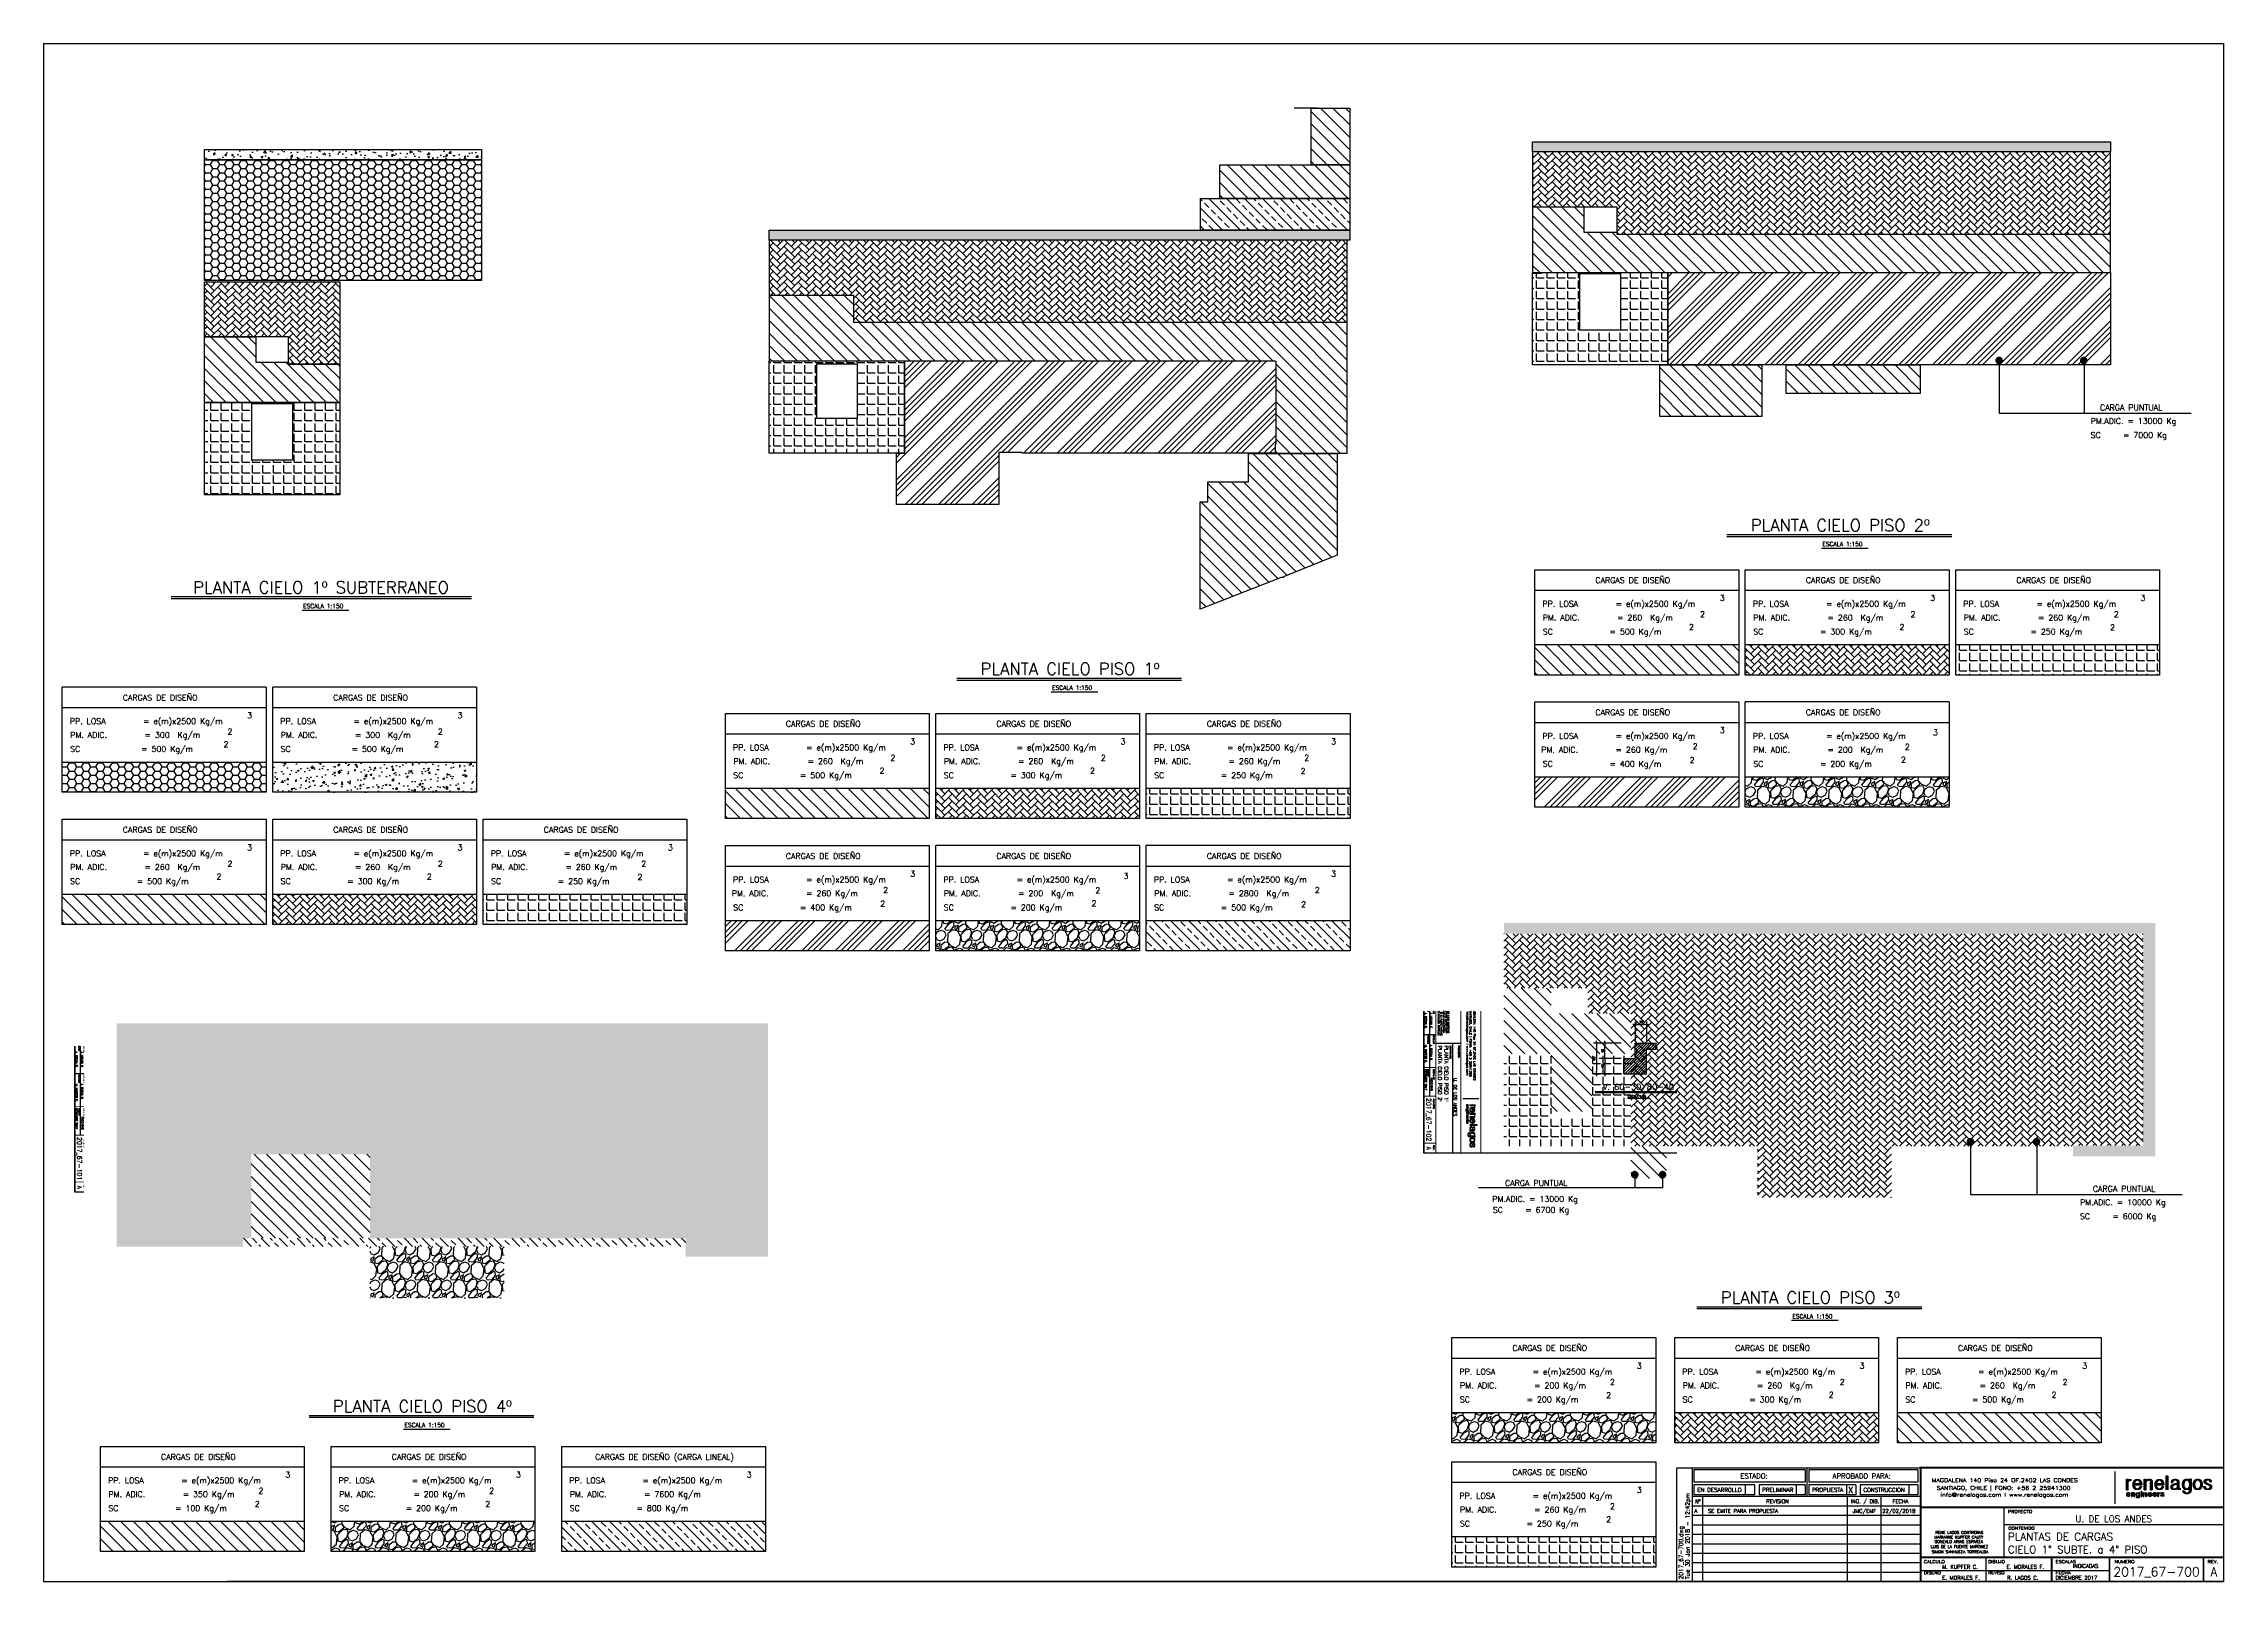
# Model space of a CAD drawing. Extents: x -2502 to 14741, y -2417 to 9756.
import ezdxf
from ezdxf.enums import TextEntityAlignment as Align
from ezdxf.xclip import XClip

# ---------------------------------------------------------------- set-up
doc = ezdxf.new("R2010")
doc.units = 0
doc.header["$LTSCALE"] = 60
doc.header["$MEASUREMENT"] = 0
doc.header["$XCLIPFRAME"] = 0
for name, pattern in [('2017_67-101$0$Grid Line', [2.2225, 1.27, -0.3175, 0.3175, -0.3175]), ('2017_67-102$0$Grid Line', [2.2225, 1.27, -0.3175, 0.3175, -0.3175]), ('2017_67-102$0$RLE-PROYECCION', [0.71438, 0.47625, -0.23813])]:
    doc.linetypes.add(name, pattern=pattern)
doc.layers.get('0').update_dxf_attribs({"linetype": 'CONTINUOUS'})
for name, color, linetype, lineweight in [('2017_67-101$0$A-ANNO-TEXT', 2, 'CONTINUOUS', 9), ('2017_67-101$0$RLE-EJE', 3, 'CONTINUOUS', 25), ('2017_67-101$0$RLE-EJES', 1, '2017_67-101$0$Grid Line', 9), ('2017_67-101$0$RLE-HATCH', 1, 'CONTINUOUS', 15), ('2017_67-101$0$RLE-LOSA', 3, 'CONTINUOUS', 15), ('2017_67-101$0$RLE-MURO', 3, 'CONTINUOUS', 25), ('2017_67-101$0$RLE-PILAR', 3, 'CONTINUOUS', 50), ('2017_67-101$0$RLE-PROYECCION', 3, 'CONTINUOUS', 15), ('2017_67-101$0$RLE-VANOS', 1, 'CONTINUOUS', 15), ('2017_67-101$0$RLE-VIGA', 3, 'CONTINUOUS', 15), ('2017_67-102$0$A-ANNO-TEXT', 2, 'CONTINUOUS', 9), ('2017_67-102$0$A-DETL-HLIN', 3, 'CONTINUOUS', 70), ('2017_67-102$0$RLE-EJE', 3, 'CONTINUOUS', 25), ('2017_67-102$0$RLE-EJES', 1, '2017_67-102$0$Grid Line', 9), ('2017_67-102$0$RLE-LOSA', 3, 'CONTINUOUS', 15), ('2017_67-102$0$RLE-MURO', 3, 'CONTINUOUS', 25), ('2017_67-102$0$RLE-PILAR', 3, 'CONTINUOUS', 50), ('2017_67-102$0$RLE-PROYECCION', 3, '2017_67-102$0$RLE-PROYECCION', 15), ('2017_67-102$0$RLE-VANOS', 1, 'CONTINUOUS', 15), ('2017_67-102$0$RLE-VIGA', 3, 'CONTINUOUS', 15), ('2017_67-102$0$S-COLS-IDEN', 2, 'CONTINUOUS', 9)]:
    doc.layers.add(name, color=color, linetype=linetype, lineweight=lineweight)
for name, color, linetype in [('2017_67-101$0$CONTORNOS', 3, 'CONTINUOUS'), ('2017_67-101$0$FORMATO', 7, 'CONTINUOUS'), ('2017_67-101$0$RLA-CORTES', 5, 'CONTINUOUS'), ('2017_67-101$0$RLA-COTAS', 2, 'CONTINUOUS'), ('2017_67-101$0$RLA-FORMATO', 7, 'CONTINUOUS'), ('2017_67-101$0$RLA-LOGO', 7, 'CONTINUOUS'), ('2017_67-101$0$RLA-MURO DILATADO', 3, 'CONTINUOUS'), ('2017_67-101$0$RLA-MURO INV DILATADO', 3, 'CONTINUOUS'), ('2017_67-101$0$RLA-SEGMENTOS1', 3, 'CONTINUOUS'), ('2017_67-102$0$CONTORNOS', 3, 'CONTINUOUS'), ('2017_67-102$0$FORMATO', 7, 'CONTINUOUS'), ('2017_67-102$0$RLA-CORTES', 5, 'CONTINUOUS'), ('2017_67-102$0$RLA-COTAS', 2, 'CONTINUOUS'), ('2017_67-102$0$RLA-FORMATO', 7, 'CONTINUOUS'), ('2017_67-102$0$RLA-LOGO', 7, 'CONTINUOUS'), ('2017_67-102$0$RLA-TEXTOS1', 9, 'CONTINUOUS'), ('2017_67-102$0$RLA-TEXTOS2', 6, 'CONTINUOUS'), ('FORMATO', 7, 'CONTINUOUS'), ('HATCH CARGAS', 1, 'CONTINUOUS'), ('RLA-FORMATO', 7, 'CONTINUOUS'), ('RLA-LOGO', 7, 'CONTINUOUS'), ('RLA-TEXTOS2', 6, 'CONTINUOUS')]:
    doc.layers.add(name, color=color, linetype=linetype)
doc.styles.add('2017_67-101$0$DIREC', font='ROMAND', dxfattribs={"width": 1.2})
doc.styles.add('2017_67-101$0$INGCIV', font='ROMAND', dxfattribs={"width": 1.2})
doc.styles.add('2017_67-101$0$ROMAND', font='romand', dxfattribs={"height": 31.5})
doc.styles.add('2017_67-101$0$ROMANS', font='ROMANS.shx', dxfattribs={"height": 16.875})
doc.styles.add('2017_67-101$0$SIETE50', font='ROMAND.SHX', dxfattribs={"height": 31.5})
doc.styles.add('2017_67-102$0$DIREC', font='ROMAND', dxfattribs={"width": 1.2})
doc.styles.add('2017_67-102$0$INGCIV', font='ROMAND', dxfattribs={"width": 1.2})
doc.styles.add('2017_67-102$0$ROMAND', font='romand', dxfattribs={"height": 31.5})
doc.styles.add('2017_67-102$0$ROMANS', font='ROMANS.shx', dxfattribs={"height": 16.875})
doc.styles.add('2017_67-102$0$SIETE50', font='ROMAND.SHX', dxfattribs={"height": 31.5})
doc.styles.add('DIREC', font='ROMAND', dxfattribs={"width": 1.2})
doc.styles.add('INGCIV', font='ROMAND', dxfattribs={"width": 1.2})
doc.styles.add('ROMAND', font='romand', dxfattribs={"height": 31.5})
doc.styles.add('ROMANS', font='ROMANS.shx', dxfattribs={"height": 16.87})
doc.styles.add('SIETE50', font='ROMAND.SHX', dxfattribs={"height": 31.5})
doc.dimstyles.new('2017_67-101$0$ING-75', dxfattribs={"dimscale": 75, "dimtxt": 0.27, "dimasz": 0.3, "dimexe": 0, "dimexo": 0, "dimgap": 0.1, "dimtad": 1, "dimdec": 1, "dimzin": 12, "dimdsep": 46, "dimtxsty": '2017_67-101$0$ROMANS', "dimblk": '2017_67-101$0$TICK1', "dimblk1": '2017_67-101$0$TICK1', "dimblk2": '2017_67-101$0$TICK1', "dimcen": 0.09, "dimclrd": 2, "dimclre": 1, "dimclrt": 3, "dimadec": 0, "dimazin": 0, "dimtfac": 1, "dimtdec": 0, "dimtix": 1, "dimtmove": 2, "dimatfit": 3, "dimldrblk": '2017_67-101$0$TICK1', "dimfxl": 0, "dimfxlon": 1, "dimtolj": 1, "dimtzin": 0, "dimarcsym": 0})
doc.dimstyles.new('2017_67-101$0$ING25', dxfattribs={"dimscale": 50, "dimtxt": 0.3, "dimasz": 0.4, "dimexe": 0.2, "dimexo": 1, "dimgap": 0.2, "dimtad": 1, "dimdec": 1, "dimlfac": 0.33333, "dimzin": 12, "dimdsep": 46, "dimtxsty": '2017_67-101$0$ROMANS', "dimblk1": '2017_67-101$0$TICK1', "dimblk2": '2017_67-101$0$TICK1', "dimsah": 1, "dimcen": 0.1, "dimse1": 1, "dimse2": 1, "dimclrd": 2, "dimclre": 4, "dimclrt": 3, "dimadec": 0, "dimazin": 0, "dimtfac": 1, "dimtdec": 1, "dimtix": 1, "dimtmove": 2, "dimatfit": 3, "dimldrblk": '2017_67-101$0$TICK1', "dimfxl": 0.2, "dimtolj": 1, "dimtzin": 12, "dimarcsym": 0})
doc.dimstyles.new('2017_67-102$0$ING-75', dxfattribs={"dimscale": 75, "dimtxt": 0.27, "dimasz": 0.3, "dimexe": 0, "dimexo": 0, "dimgap": 0.1, "dimtad": 1, "dimdec": 1, "dimzin": 12, "dimdsep": 46, "dimtxsty": '2017_67-102$0$ROMANS', "dimblk": '2017_67-102$0$TICK1', "dimblk1": '2017_67-102$0$TICK1', "dimblk2": '2017_67-102$0$TICK1', "dimcen": 0.09, "dimclrd": 2, "dimclre": 1, "dimclrt": 3, "dimadec": 0, "dimazin": 0, "dimtfac": 1, "dimtdec": 0, "dimtix": 1, "dimtmove": 2, "dimatfit": 3, "dimldrblk": '2017_67-102$0$TICK1', "dimfxl": 0, "dimfxlon": 1, "dimtolj": 1, "dimtzin": 0, "dimarcsym": 0})
doc.dimstyles.new('2017_67-102$0$ING25', dxfattribs={"dimscale": 50, "dimtxt": 0.3, "dimasz": 0.4, "dimexe": 0.2, "dimexo": 1, "dimgap": 0.2, "dimtad": 1, "dimdec": 1, "dimlfac": 0.33333, "dimzin": 12, "dimdsep": 46, "dimtxsty": '2017_67-102$0$ROMANS', "dimblk1": '2017_67-102$0$TICK1', "dimblk2": '2017_67-102$0$TICK1', "dimsah": 1, "dimcen": 0.1, "dimse1": 1, "dimse2": 1, "dimclrd": 2, "dimclre": 4, "dimclrt": 3, "dimadec": 0, "dimazin": 0, "dimtfac": 1, "dimtdec": 1, "dimtix": 1, "dimtmove": 2, "dimatfit": 3, "dimldrblk": '2017_67-102$0$TICK1', "dimfxl": 0.2, "dimtolj": 1, "dimtzin": 12, "dimarcsym": 0})
doc.dimstyles.new('ING150', dxfattribs={"dimscale": 50, "dimtxt": 16.87, "dimasz": 0.6, "dimexe": 0.2, "dimexo": 1, "dimgap": 0.2, "dimtad": 1, "dimdec": 1, "dimzin": 12, "dimdsep": 46, "dimtxsty": 'ROMANS', "dimblk1": 'TICK1', "dimblk2": 'TICK1', "dimsah": 1, "dimcen": 0.09, "dimse1": 1, "dimse2": 1, "dimclrd": 2, "dimclre": 4, "dimclrt": 3, "dimadec": 0, "dimazin": 0, "dimtfac": 1, "dimtdec": 1, "dimtix": 1, "dimtmove": 2, "dimatfit": 3, "dimldrblk": 'TICK1', "dimfxl": 1, "dimtolj": 1, "dimtzin": 12, "dimarcsym": 0})
pattern_1 = [(135, (1373.28, -274.065), (-49.49747, -49.49747), [])]
pattern_2 = [(135, (3940.45, 4025.76), (-49.49747, -49.49747), [])]
pattern_3 = [(135, (2984.266, 1207.17), (-49.4975, -49.4975), [])]

# ---------------------------------------------------------------- blocks, each defined once
blk = doc.blocks.new('viñeta-rl')
at = {"layer": 'RLA-FORMATO', "color": 2, "linetype": 'Continuous'}
for p, q in [((-797.5, 298.8), (-1441, 298.8)), ((-1441, 298.8), (-1441, -1.2)), ((-1400, 298.8), (-1400, 0)), ((-1395.5, 293.8), (-1395.5, 261.3)), ((-1101.9, 293.8), (-1395.5, 293.8)), ((-1101.9, 293.8), (-1101.9, 261.3)), ((-805.2, 293.8), (-1092.3, 293.8)), ((-1092.3, 293.8), (-1092.3, 261.3)), ((-805.2, 293.8), (-805.2, 261.3)), ((-286.2, 289.9), (-286.2, 204.6)), ((-1101.9, 261.3), (-1395.5, 261.3)), ((-1395.5, 254.6), (-1395.5, 228.6)), ((-1235.8, 254.6), (-1395.5, 254.6)), ((-1223.8, 254.6), (-1223.8, 228.6)), ((-1101.9, 254.6), (-1223.8, 254.6)), ((-805.2, 261.3), (-1092.3, 261.3)), ((-969, 254.6), (-1092.3, 254.6)), ((-805.2, 254.6), (-957, 254.6)), ((-797.5, 223.6), (-1400, 223.6)), ((-797.5, 198.6), (-1400, 198.6)), ((-797.5, 173.6), (-1400, 173.6)), ((-1235.8, 228.6), (-1395.5, 228.6)), ((-1372.5, 223.6), (-1372.5, 0)), ((-1101.9, 228.6), (-1223.8, 228.6)), ((-969, 228.6), (-1092.3, 228.6)), ((-991.5, 223.6), (-991.5, 0)), ((-805.2, 228.6), (-957, 228.6)), ((-902.5, 223.6), (-902.5, 0)), ((-578.3, 195.3), (-578.3, 63.3)), ((-797.5, 148.6), (-1400, 148.6)), ((-797.5, 123.6), (-1400, 123.6)), ((-578.3, 149.8), (0, 149.8)), ((-797.5, 98.6), (-1400, 98.6)), ((-795.7, 73.6), (-1398.2, 73.6)), ((-625, 0), (-625, 63.3)), ((-797.5, 48.6), (-1400, 48.6)), ((-797.5, 23.6), (-1400, 23.6)), ((-797.5, 28.8), (-300, 28.8))]:
    blk.add_line(p, q, dxfattribs=at)
at = {"layer": 'RLA-FORMATO', "color": 3}
blk.add_line((-1097.1, 223.6), (-1097.1, 298.8), dxfattribs=at)
at = {"layer": 'RLA-FORMATO', "color": 2}
for p, q in [((-1260, 254.6), (-1260, 228.6)), ((-1235.8, 254.6), (-1235.8, 228.6)), ((-1126.1, 254.6), (-1126.1, 228.6)), ((-1101.9, 254.6), (-1101.9, 228.6)), ((-1092.3, 254.6), (-1092.3, 228.6)), ((-993.2, 254.6), (-993.2, 228.6)), ((-969, 254.6), (-969, 228.6)), ((-957, 254.6), (-957, 228.6)), ((-829.4, 254.6), (-829.4, 228.6)), ((-805.2, 254.6), (-805.2, 228.6))]:
    blk.add_line(p, q, dxfattribs=at)
at = {"layer": 'RLA-FORMATO', "color": 5, "const_width": 5}
for points in [[(0, 300), (-797.5, 300), (-797.5, 0)], [(0, 195.3), (-797.5, 195.3)], [(0, 63.3), (-797.5, 63.3)], [(-452.5, 0), (-452.5, 63.3)], [(-300, 0), (-300, 63.3)], [(-52.5, 0), (-52.5, 63.3)]]:
    blk.add_lwpolyline(points, dxfattribs=at)
at = {"layer": 'RLA-LOGO', "color": 8, "true_color": 0x707070}
for p, q in [((-255.5, 230.1), (-255.5, 228.2)), ((-255.4, 230.7), (-255.4, 227.6)), ((-255.4, 230.4), (-255.4, 227.9)), ((-255.3, 231.2), (-255.3, 227)), ((-255.3, 231), (-255.3, 227.2)), ((-255.3, 230.9), (-255.3, 227.4)), ((-255.2, 231.5), (-255.2, 226.7)), ((-255.2, 231.4), (-255.2, 226.9)), ((-255.1, 231.7), (-255.1, 226.5)), ((-255.1, 231.6), (-255.1, 226.6)), ((-255, 232), (-255, 226.2)), ((-255, 231.8), (-255, 226.3)), ((-254.9, 232.2), (-254.9, 226)), ((-254.9, 232.1), (-254.9, 226.1)), ((-254.8, 232.4), (-254.8, 225.8)), ((-254.8, 232.3), (-254.8, 225.9)), ((-254.8, 232.2), (-254.8, 225.9)), ((-254.7, 232.6), (-254.7, 225.6)), ((-254.7, 232.5), (-254.7, 225.7)), ((-254.6, 232.8), (-254.6, 225.5)), ((-254.6, 232.7), (-254.6, 225.6)), ((-254.5, 232.9), (-254.5, 225.4)), ((-254.5, 232.8), (-254.5, 225.4)), ((-254.4, 233.1), (-254.4, 225.2)), ((-254.4, 233.1), (-254.4, 225.2)), ((-254.4, 233), (-254.4, 225.3)), ((-254.3, 233.2), (-254.3, 225.1)), ((-254.3, 233.2), (-254.3, 225.1)), ((-254.2, 233.3), (-254.2, 225)), ((-254.2, 233.3), (-254.2, 225)), ((-254.1, 233.5), (-254.1, 224.9)), ((-254.1, 233.4), (-254.1, 224.9)), ((-254, 233.5), (-254, 224.8)), ((-254, 233.5), (-254, 224.8)), ((-253.9, 233.7), (-253.9, 224.6)), ((-253.9, 233.6), (-253.9, 224.7)), ((-253.9, 233.6), (-253.9, 224.7)), ((-253.8, 233.8), (-253.8, 228.8)), ((-253.8, 233.7), (-253.8, 228.8)), ((-253.7, 233.8), (-253.7, 230.6)), ((-253.7, 233.8), (-253.7, 230.3)), ((-253.7, 230.2), (-247.9, 230.2)), ((-253.7, 230.2), (-253.7, 228.8)), ((-253.7, 230.2), (-253.7, 228.8)), ((-253.6, 233.9), (-253.6, 230.9)), ((-253.6, 233.9), (-253.6, 230.8)), ((-253.6, 230.2), (-253.6, 228.8)), ((-253.6, 230.2), (-253.6, 228.8)), ((-253.5, 234), (-253.5, 231.2)), ((-253.5, 234), (-253.5, 231.1)), ((-253.5, 233.9), (-253.5, 231)), ((-253.5, 230.2), (-253.5, 228.8)), ((-253.5, 230.2), (-253.5, 228.8)), ((-253.5, 230.2), (-253.5, 228.8)), ((-253.4, 234.1), (-253.4, 231.4)), ((-253.4, 234), (-253.4, 231.3)), ((-253.4, 230.2), (-253.4, 228.8)), ((-253.4, 230.2), (-253.4, 228.8)), ((-253.3, 234.1), (-253.3, 231.6)), ((-253.3, 234.1), (-253.3, 231.5)), ((-253.3, 230.2), (-253.3, 228.8)), ((-253.3, 230.2), (-253.3, 228.8)), ((-253.2, 234.2), (-253.2, 231.8)), ((-253.2, 234.2), (-253.2, 231.7)), ((-253.2, 230.2), (-253.2, 228.8)), ((-253.2, 230.2), (-253.2, 228.8)), ((-253.1, 234.3), (-253.1, 231.9)), ((-253.1, 234.2), (-253.1, 231.8)), ((-253.1, 230.2), (-253.1, 228.8)), ((-253.1, 230.2), (-253.1, 228.8)), ((-253, 234.3), (-253, 232.1)), ((-253, 234.3), (-253, 232.1)), ((-253, 234.3), (-253, 232)), ((-253, 230.2), (-253, 228.8)), ((-253, 230.2), (-253, 228.8)), ((-253, 230.2), (-253, 228.8)), ((-252.9, 234.4), (-252.9, 232.2)), ((-252.9, 234.4), (-252.9, 232.2)), ((-252.9, 230.2), (-252.9, 228.8)), ((-252.9, 230.2), (-252.9, 228.8)), ((-252.8, 234.4), (-252.8, 232.3)), ((-252.8, 234.4), (-252.8, 232.3)), ((-252.8, 230.2), (-252.8, 228.8)), ((-252.8, 230.2), (-252.8, 228.8)), ((-252.7, 234.5), (-252.7, 232.5)), ((-252.7, 234.5), (-252.7, 232.4)), ((-252.7, 230.2), (-252.7, 228.8)), ((-252.7, 230.2), (-252.7, 228.8)), ((-252.6, 234.6), (-252.6, 232.6)), ((-252.6, 234.5), (-252.6, 232.5)), ((-252.6, 234.5), (-252.6, 232.5)), ((-252.6, 230.2), (-252.6, 228.8)), ((-252.6, 230.2), (-252.6, 228.8)), ((-252.6, 230.2), (-252.6, 228.8)), ((-252.5, 234.6), (-252.5, 232.7)), ((-252.5, 234.6), (-252.5, 232.6)), ((-252.5, 230.2), (-252.5, 228.8)), ((-252.5, 230.2), (-252.5, 228.8)), ((-252.4, 234.6), (-252.4, 232.8)), ((-252.4, 234.6), (-252.4, 232.7)), ((-252.4, 230.2), (-252.4, 228.8)), ((-252.4, 230.2), (-252.4, 228.8)), ((-252.3, 234.7), (-252.3, 232.8)), ((-252.3, 234.6), (-252.3, 232.8)), ((-252.3, 230.2), (-252.3, 228.8)), ((-252.3, 230.2), (-252.3, 228.8)), ((-252.2, 234.7), (-252.2, 232.9)), ((-252.2, 234.7), (-252.2, 232.9)), ((-252.2, 230.2), (-252.2, 228.8)), ((-252.2, 230.2), (-252.2, 228.8)), ((-252.1, 234.7), (-252.1, 233)), ((-252.1, 234.7), (-252.1, 233)), ((-252.1, 234.7), (-252.1, 232.9)), ((-252.1, 230.2), (-252.1, 228.8)), ((-252.1, 230.2), (-252.1, 228.8)), ((-252.1, 230.2), (-252.1, 228.8)), ((-252, 234.8), (-252, 233.1)), ((-252, 234.8), (-252, 233)), ((-252, 230.2), (-252, 228.8)), ((-252, 230.2), (-252, 228.8)), ((-251.9, 234.8), (-251.9, 233.1)), ((-251.9, 234.8), (-251.9, 233.1)), ((-251.9, 230.2), (-251.9, 228.8)), ((-251.9, 230.2), (-251.9, 228.8)), ((-251.8, 234.8), (-251.8, 233.2)), ((-251.8, 234.8), (-251.8, 233.1)), ((-251.8, 230.2), (-251.8, 228.8)), ((-251.8, 230.2), (-251.8, 228.8)), ((-251.7, 234.8), (-251.7, 233.2)), ((-251.7, 234.8), (-251.7, 233.2)), ((-251.7, 234.8), (-251.7, 233.2)), ((-251.7, 230.2), (-251.7, 228.8)), ((-251.7, 230.2), (-251.7, 228.8)), ((-251.7, 230.2), (-251.7, 228.8)), ((-251.6, 234.8), (-251.6, 233.3)), ((-251.6, 234.8), (-251.6, 233.2)), ((-251.6, 230.2), (-251.6, 228.8)), ((-251.6, 230.2), (-251.6, 228.8)), ((-251.5, 234.9), (-251.5, 233.3)), ((-251.5, 234.9), (-251.5, 233.3)), ((-251.5, 230.2), (-251.5, 228.8)), ((-251.5, 230.2), (-251.5, 228.8)), ((-251.4, 234.9), (-251.4, 233.3)), ((-251.4, 234.9), (-251.4, 233.3)), ((-251.4, 230.2), (-251.4, 228.8)), ((-251.4, 230.2), (-251.4, 228.8)), ((-251.3, 234.9), (-251.3, 233.4)), ((-251.3, 234.9), (-251.3, 233.3)), ((-251.3, 230.2), (-251.3, 228.8)), ((-251.3, 230.2), (-251.3, 228.8)), ((-251.2, 234.9), (-251.2, 233.4)), ((-251.2, 234.9), (-251.2, 233.4)), ((-251.2, 234.9), (-251.2, 233.4)), ((-251.2, 230.2), (-251.2, 228.8)), ((-251.2, 230.2), (-251.2, 228.8)), ((-251.2, 230.2), (-251.2, 228.8)), ((-251.1, 234.9), (-251.1, 233.4)), ((-251.1, 234.9), (-251.1, 233.4)), ((-251.1, 230.2), (-251.1, 228.8)), ((-251.1, 230.2), (-251.1, 228.8)), ((-251, 234.9), (-251, 233.4)), ((-251, 234.9), (-251, 233.4)), ((-251, 230.2), (-251, 228.8)), ((-251, 230.2), (-251, 228.8)), ((-250.9, 234.9), (-250.9, 233.4)), ((-250.9, 234.9), (-250.9, 233.4)), ((-250.9, 230.2), (-250.9, 228.8)), ((-250.9, 230.2), (-250.9, 228.8)), ((-250.8, 234.9), (-250.8, 233.4)), ((-250.8, 234.9), (-250.8, 233.4)), ((-250.8, 234.9), (-250.8, 233.4)), ((-250.8, 230.2), (-250.8, 228.8)), ((-250.8, 230.2), (-250.8, 228.8)), ((-250.8, 230.2), (-250.8, 228.8)), ((-250.7, 234.9), (-250.7, 233.4)), ((-250.7, 234.9), (-250.7, 233.4)), ((-250.7, 230.2), (-250.7, 228.8)), ((-250.7, 230.2), (-250.7, 228.8)), ((-250.6, 234.9), (-250.6, 233.4)), ((-250.6, 234.9), (-250.6, 233.4)), ((-250.6, 230.2), (-250.6, 228.8)), ((-250.6, 230.2), (-250.6, 228.8)), ((-250.5, 234.9), (-250.5, 233.4)), ((-250.5, 234.9), (-250.5, 233.4)), ((-250.5, 230.2), (-250.5, 228.8)), ((-250.5, 230.2), (-250.5, 228.8)), ((-250.4, 234.9), (-250.4, 233.4)), ((-250.4, 234.9), (-250.4, 233.4)), ((-250.4, 230.2), (-250.4, 228.8)), ((-250.4, 230.2), (-250.4, 228.8)), ((-250.3, 234.9), (-250.3, 233.3)), ((-250.3, 234.9), (-250.3, 233.3)), ((-250.3, 234.9), (-250.3, 233.3)), ((-250.3, 230.2), (-250.3, 228.8)), ((-250.3, 230.2), (-250.3, 228.8)), ((-250.3, 230.2), (-250.3, 228.8)), ((-250.2, 234.9), (-250.2, 233.3)), ((-250.2, 234.9), (-250.2, 233.3)), ((-250.2, 230.2), (-250.2, 228.8)), ((-250.2, 230.2), (-250.2, 228.8)), ((-250.1, 234.9), (-250.1, 233.3)), ((-250.1, 234.8), (-250.1, 233.3)), ((-250.1, 230.2), (-250.1, 228.8)), ((-250.1, 230.2), (-250.1, 228.8)), ((-250, 234.8), (-250, 233.2)), ((-250, 234.8), (-250, 233.2)), ((-250, 230.2), (-250, 228.8)), ((-250, 230.2), (-250, 228.8)), ((-249.9, 234.8), (-249.9, 233.2)), ((-249.9, 234.8), (-249.9, 233.2)), ((-249.9, 234.8), (-249.9, 233.2)), ((-249.9, 230.2), (-249.9, 228.8)), ((-249.9, 230.2), (-249.9, 228.8)), ((-249.9, 230.2), (-249.9, 228.8)), ((-249.8, 234.8), (-249.8, 233.1)), ((-249.8, 234.8), (-249.8, 233.2)), ((-249.8, 230.2), (-249.8, 228.8)), ((-249.8, 230.2), (-249.8, 228.8)), ((-249.7, 234.8), (-249.7, 233.1)), ((-249.7, 234.8), (-249.7, 233.1)), ((-249.7, 230.2), (-249.7, 228.8)), ((-249.7, 230.2), (-249.7, 228.8)), ((-249.6, 234.8), (-249.6, 233.1)), ((-249.6, 234.7), (-249.6, 233)), ((-249.6, 230.2), (-249.6, 228.8)), ((-249.6, 230.2), (-249.6, 228.8)), ((-249.5, 234.7), (-249.5, 233)), ((-249.5, 234.7), (-249.5, 233)), ((-249.5, 230.2), (-249.5, 228.8)), ((-249.5, 230.2), (-249.5, 228.8)), ((-249.4, 234.7), (-249.4, 232.9)), ((-249.4, 234.7), (-249.4, 232.9)), ((-249.4, 234.7), (-249.4, 232.9)), ((-249.4, 230.2), (-249.4, 228.8)), ((-249.4, 230.2), (-249.4, 228.8)), ((-249.4, 230.2), (-249.4, 228.8)), ((-249.3, 234.7), (-249.3, 232.8)), ((-249.3, 234.6), (-249.3, 232.8)), ((-249.3, 230.2), (-249.3, 228.8)), ((-249.3, 230.2), (-249.3, 228.8)), ((-249.2, 234.6), (-249.2, 232.7)), ((-249.2, 234.6), (-249.2, 232.8)), ((-249.2, 230.2), (-249.2, 228.8)), ((-249.2, 230.2), (-249.2, 228.8)), ((-249.1, 234.6), (-249.1, 232.6)), ((-249.1, 234.6), (-249.1, 232.7)), ((-249.1, 230.2), (-249.1, 228.8)), ((-249.1, 230.2), (-249.1, 228.8)), ((-249, 234.5), (-249, 232.5)), ((-249, 234.5), (-249, 232.6)), ((-249, 234.5), (-249, 232.6)), ((-249, 230.2), (-249, 228.8)), ((-249, 230.2), (-249, 228.8)), ((-249, 230.2), (-249, 228.8)), ((-248.9, 234.5), (-248.9, 232.5)), ((-248.9, 234.4), (-248.9, 232.4)), ((-248.9, 230.2), (-248.9, 228.8)), ((-248.9, 230.2), (-248.9, 228.8)), ((-248.8, 234.4), (-248.8, 232.3)), ((-248.8, 234.4), (-248.8, 232.3)), ((-248.8, 230.2), (-248.8, 228.8)), ((-248.8, 230.2), (-248.8, 228.8)), ((-248.7, 234.4), (-248.7, 232.2)), ((-248.7, 234.3), (-248.7, 232.2)), ((-248.7, 230.2), (-248.7, 228.8)), ((-248.7, 230.2), (-248.7, 228.8)), ((-248.6, 234.3), (-248.6, 232)), ((-248.6, 234.3), (-248.6, 232.1)), ((-248.6, 230.2), (-248.6, 228.8)), ((-248.6, 230.2), (-248.6, 228.8)), ((-248.5, 234.3), (-248.5, 232)), ((-248.5, 234.2), (-248.5, 231.8)), ((-248.5, 234.2), (-248.5, 231.9)), ((-248.5, 230.2), (-248.5, 228.8)), ((-248.5, 230.2), (-248.5, 228.8)), ((-248.5, 230.2), (-248.5, 228.8)), ((-248.4, 234.2), (-248.4, 231.7)), ((-248.4, 234.1), (-248.4, 231.7)), ((-248.4, 230.2), (-248.4, 228.8)), ((-248.4, 230.2), (-248.4, 228.8)), ((-248.3, 234.1), (-248.3, 231.5)), ((-248.3, 234.1), (-248.3, 231.6)), ((-248.3, 230.2), (-248.3, 228.8)), ((-248.3, 230.2), (-248.3, 228.8)), ((-248.2, 234), (-248.2, 231.3)), ((-248.2, 234), (-248.2, 231.4)), ((-248.2, 230.2), (-248.2, 228.8)), ((-248.2, 230.2), (-248.2, 228.8)), ((-248.1, 234), (-248.1, 231)), ((-248.1, 234), (-248.1, 231.2)), ((-248.1, 233.9), (-248.1, 230.9)), ((-248.1, 230.2), (-248.1, 228.8)), ((-248.1, 230.2), (-248.1, 228.8)), ((-248.1, 230.2), (-248.1, 228.8)), ((-248, 233.8), (-248, 230.6)), ((-248, 233.9), (-248, 230.8)), ((-248, 230.2), (-248, 228.8)), ((-248, 230.2), (-248, 228.8)), ((-247.9, 233.8), (-247.9, 228.8)), ((-247.9, 233.8), (-247.9, 230.4)), ((-247.9, 230.2), (-247.9, 228.8)), ((-247.8, 233.7), (-247.8, 228.8)), ((-247.8, 233.7), (-247.8, 228.8)), ((-247.7, 233.7), (-247.7, 228.8)), ((-247.7, 233.6), (-247.7, 228.8)), ((-247.6, 233.6), (-247.6, 228.8)), ((-247.6, 233.5), (-247.6, 228.8)), ((-247.6, 233.5), (-247.6, 228.8)), ((-247.5, 233.5), (-247.5, 228.8)), ((-247.5, 233.4), (-247.5, 228.8)), ((-247.4, 233.4), (-247.4, 228.8)), ((-247.4, 233.3), (-247.4, 228.8)), ((-247.3, 233.3), (-247.3, 228.8)), ((-247.3, 233.2), (-247.3, 228.8)), ((-247.2, 233.1), (-247.2, 228.8)), ((-247.2, 233.1), (-247.2, 228.8)), ((-247.2, 233), (-247.2, 228.8)), ((-247.1, 233), (-247.1, 228.8)), ((-247.1, 232.9), (-247.1, 228.8)), ((-247, 232.8), (-247, 228.8)), ((-247, 232.7), (-247, 228.8)), ((-246.9, 232.7), (-246.9, 228.8)), ((-246.9, 232.6), (-246.9, 228.8)), ((-246.8, 232.5), (-246.8, 228.8)), ((-246.8, 232.4), (-246.8, 228.8)), ((-246.7, 232.3), (-246.7, 228.8)), ((-246.7, 232.2), (-246.7, 228.8)), ((-246.7, 232.1), (-246.7, 228.8)), ((-246.6, 232), (-246.6, 228.8)), ((-246.6, 231.9), (-246.6, 228.8)), ((-246.5, 231.8), (-246.5, 228.8)), ((-246.5, 231.7), (-246.5, 228.8)), ((-246.4, 231.5), (-246.4, 228.8)), ((-246.4, 231.4), (-246.4, 228.8)), ((-246.3, 231.3), (-246.3, 228.8)), ((-246.3, 231.1), (-246.3, 228.8)), ((-246.3, 230.9), (-246.3, 228.8)), ((-246.2, 230.7), (-246.2, 228.8)), ((-246.2, 230.4), (-246.2, 228.8)), ((-246.1, 230), (-246.1, 228.8)), ((-242.4, 234.6), (-242.4, 223.7)), ((-242.4, 234.6), (-240.8, 234.6)), ((-242.4, 234.6), (-242.4, 223.7)), ((-242.4, 234.6), (-242.4, 223.7)), ((-242.3, 234.6), (-242.3, 223.7)), ((-242.3, 234.6), (-242.3, 223.7)), ((-242.3, 234.6), (-242.3, 223.7)), ((-242.2, 234.6), (-242.2, 223.7)), ((-242.2, 234.6), (-242.2, 223.7)), ((-242.1, 234.6), (-242.1, 223.7)), ((-242.1, 234.6), (-242.1, 223.7)), ((-242, 234.6), (-242, 223.7)), ((-242, 234.6), (-242, 223.7)), ((-241.9, 234.6), (-241.9, 223.7)), ((-241.9, 234.6), (-241.9, 223.7)), ((-241.8, 234.6), (-241.8, 223.7)), ((-241.8, 234.6), (-241.8, 223.7)), ((-241.8, 234.6), (-241.8, 223.7)), ((-241.7, 234.6), (-241.7, 223.7)), ((-241.7, 234.6), (-241.7, 223.7)), ((-241.6, 234.6), (-241.6, 223.7)), ((-241.6, 234.6), (-241.6, 223.7)), ((-241.5, 234.6), (-241.5, 223.7)), ((-241.5, 234.6), (-241.5, 223.7)), ((-241.4, 234.6), (-241.4, 223.7)), ((-241.4, 234.6), (-241.4, 223.7)), ((-241.4, 234.6), (-241.4, 223.7)), ((-241.3, 234.6), (-241.3, 223.7)), ((-241.3, 234.6), (-241.3, 223.7)), ((-241.2, 234.6), (-241.2, 223.7)), ((-241.2, 234.6), (-241.2, 223.7)), ((-241.1, 234.6), (-241.1, 223.7)), ((-241.1, 234.6), (-241.1, 223.7)), ((-241, 234.6), (-241, 223.7)), ((-241, 234.6), (-241, 223.7)), ((-240.9, 234.6), (-240.9, 223.7)), ((-240.9, 234.6), (-240.9, 223.7)), ((-240.9, 234.6), (-240.9, 223.7)), ((-240.8, 233.5), (-240.8, 234.6)), ((-240.8, 234.6), (-240.8, 223.7)), ((-240.7, 233.5), (-240.8, 233.5)), ((-240.8, 233.5), (-240.8, 231.4)), ((-240.8, 223.7), (-240.8, 231.3)), ((-240.7, 233.5), (-240.7, 231.5)), ((-240.7, 233.5), (-240.7, 231.5)), ((-240.6, 233.6), (-240.6, 231.7)), ((-240.6, 233.5), (-240.6, 231.6)), ((-240.5, 233.7), (-240.5, 231.8)), ((-240.5, 233.7), (-240.5, 231.8)), ((-240.5, 233.6), (-240.5, 231.7)), ((-240.4, 233.8), (-240.4, 231.9)), ((-240.4, 233.8), (-240.4, 231.9)), ((-240.3, 233.9), (-240.3, 232)), ((-240.3, 233.8), (-240.3, 232)), ((-240.2, 234), (-240.2, 232.1)), ((-240.2, 233.9), (-240.2, 232.1)), ((-240.1, 234), (-240.1, 232.2)), ((-240.1, 234), (-240.1, 232.2)), ((-240, 234.1), (-240, 232.2)), ((-240, 234.1), (-240, 232.3)), ((-240, 234.1), (-240, 232.3)), ((-239.9, 234.2), (-239.9, 232.4)), ((-239.9, 234.1), (-239.9, 232.3)), ((-239.8, 234.2), (-239.8, 232.4)), ((-239.8, 234.2), (-239.8, 232.5)), ((-239.7, 234.3), (-239.7, 232.5)), ((-239.7, 234.3), (-239.7, 232.5)), ((-239.6, 234.4), (-239.6, 232.6)), ((-239.6, 234.3), (-239.6, 232.6)), ((-239.6, 234.3), (-239.6, 232.6)), ((-239.5, 234.4), (-239.5, 232.6)), ((-239.5, 234.4), (-239.5, 232.7)), ((-239.4, 234.4), (-239.4, 232.7)), ((-239.4, 234.4), (-239.4, 232.7)), ((-239.3, 234.5), (-239.3, 232.8)), ((-239.3, 234.4), (-239.3, 232.8)), ((-239.2, 234.5), (-239.2, 232.8)), ((-239.2, 234.5), (-239.2, 232.8)), ((-239.1, 234.5), (-239.1, 232.9)), ((-239.1, 234.5), (-239.1, 232.9)), ((-239.1, 234.5), (-239.1, 232.9)), ((-239, 234.6), (-239, 232.9)), ((-239, 234.6), (-239, 233)), ((-238.9, 234.6), (-238.9, 233)), ((-238.9, 234.6), (-238.9, 233)), ((-238.8, 234.6), (-238.8, 233)), ((-238.8, 234.6), (-238.8, 233)), ((-238.7, 234.7), (-238.7, 233.1)), ((-238.7, 234.6), (-238.7, 233.1)), ((-238.7, 234.6), (-238.7, 233.1)), ((-238.6, 234.7), (-238.6, 233.1)), ((-238.6, 234.7), (-238.6, 233.1)), ((-238.5, 234.7), (-238.5, 233.2)), ((-238.5, 234.7), (-238.5, 233.2)), ((-238.4, 234.7), (-238.4, 233.2)), ((-238.4, 234.7), (-238.4, 233.2)), ((-238.3, 234.8), (-238.3, 233.2)), ((-238.3, 234.7), (-238.3, 233.2)), ((-238.2, 234.8), (-238.2, 233.3)), ((-238.2, 234.8), (-238.2, 233.3)), ((-238.2, 234.8), (-238.2, 233.3)), ((-238.1, 234.8), (-238.1, 233.3)), ((-238.1, 234.8), (-238.1, 233.3)), ((-238, 234.8), (-238, 233.3)), ((-238, 234.8), (-238, 233.3)), ((-237.9, 234.8), (-237.9, 233.3)), ((-237.9, 234.8), (-237.9, 233.3)), ((-237.8, 234.8), (-237.8, 233.3)), ((-237.8, 234.8), (-237.8, 233.3)), ((-237.8, 234.8), (-237.8, 233.3)), ((-237.7, 234.8), (-237.7, 233.3)), ((-237.7, 234.8), (-237.7, 233.3)), ((-237.6, 234.9), (-237.6, 233.3)), ((-237.6, 234.8), (-237.6, 233.3)), ((-237.5, 234.9), (-237.5, 233.3)), ((-237.5, 234.9), (-237.5, 233.3)), ((-237.4, 234.9), (-237.4, 233.3)), ((-237.4, 234.9), (-237.4, 233.3)), ((-237.3, 234.9), (-237.3, 233.3)), ((-237.3, 234.9), (-237.3, 233.3)), ((-237.3, 234.9), (-237.3, 233.3)), ((-237.2, 234.9), (-237.2, 233.3)), ((-237.2, 234.9), (-237.2, 233.3)), ((-237.1, 234.9), (-237.1, 233.3)), ((-237.1, 234.8), (-237.1, 233.3)), ((-237, 234.8), (-237, 233.2)), ((-237, 234.8), (-237, 233.2)), ((-236.9, 234.8), (-236.9, 233.2)), ((-236.9, 234.8), (-236.9, 233.2)), ((-236.9, 234.8), (-236.9, 233.2)), ((-236.8, 234.8), (-236.8, 233.1)), ((-236.8, 234.8), (-236.8, 233.1)), ((-236.7, 234.8), (-236.7, 233.1)), ((-236.7, 234.8), (-236.7, 233.1)), ((-236.6, 234.8), (-236.6, 233)), ((-236.6, 234.8), (-236.6, 233)), ((-236.5, 234.8), (-236.5, 233)), ((-236.5, 234.8), (-236.5, 232.9)), ((-236.4, 234.8), (-236.4, 232.9)), ((-236.4, 234.7), (-236.4, 232.9)), ((-236.4, 234.7), (-236.4, 232.8)), ((-236.3, 234.7), (-236.3, 232.8)), ((-236.3, 234.7), (-236.3, 232.7)), ((-236.2, 234.7), (-236.2, 232.7)), ((-236.2, 234.7), (-236.2, 232.6)), ((-236.1, 234.7), (-236.1, 232.6)), ((-236.1, 234.7), (-236.1, 232.5)), ((-236, 234.6), (-236, 232.5)), ((-236, 234.6), (-236, 232.4)), ((-236, 234.6), (-236, 232.3)), ((-235.9, 234.6), (-235.9, 232.2)), ((-235.9, 234.6), (-235.9, 232)), ((-235.8, 234.6), (-235.8, 223.7)), ((-235.8, 234.5), (-235.8, 223.7)), ((-235.8, 223.7), (-235.8, 232)), ((-235.7, 234.5), (-235.7, 223.7)), ((-235.7, 234.5), (-235.7, 223.7)), ((-235.6, 234.5), (-235.6, 223.7)), ((-235.6, 234.5), (-235.6, 223.7)), ((-235.5, 234.4), (-235.5, 223.7)), ((-235.5, 234.4), (-235.5, 223.7)), ((-235.5, 234.4), (-235.5, 223.7)), ((-235.4, 234.4), (-235.4, 223.7)), ((-235.4, 234.3), (-235.4, 223.7)), ((-235.3, 234.3), (-235.3, 223.7)), ((-235.3, 234.3), (-235.3, 223.7)), ((-235.2, 234.3), (-235.2, 223.7)), ((-235.2, 234.2), (-235.2, 223.7)), ((-235.1, 234.2), (-235.1, 223.7)), ((-235.1, 234.2), (-235.1, 223.7)), ((-235.1, 234.1), (-235.1, 223.7)), ((-235, 234.1), (-235, 223.7)), ((-235, 234), (-235, 223.7)), ((-234.9, 234), (-234.9, 223.7)), ((-234.9, 233.9), (-234.9, 223.7)), ((-234.8, 233.9), (-234.8, 223.7)), ((-234.8, 233.8), (-234.8, 223.7)), ((-234.7, 233.8), (-234.7, 223.7)), ((-234.7, 233.7), (-234.7, 223.7)), ((-234.6, 233.7), (-234.6, 223.7)), ((-234.6, 233.6), (-234.6, 223.7)), ((-234.6, 233.6), (-234.6, 223.7)), ((-234.5, 233.5), (-234.5, 223.7)), ((-234.5, 233.4), (-234.5, 223.7)), ((-234.4, 233.4), (-234.4, 223.7)), ((-234.4, 233.3), (-234.4, 223.7)), ((-234.3, 233.2), (-234.3, 223.7)), ((-234.3, 233.1), (-234.3, 223.7)), ((-234.2, 233.1), (-234.2, 223.7)), ((-234.2, 232.9), (-234.2, 223.7)), ((-234.2, 232.8), (-234.2, 223.7)), ((-234.1, 223.7), (-234.1, 232.6)), ((-230.3, 230.2), (-230.3, 227.9)), ((-230.2, 230.8), (-230.2, 227.4)), ((-230.2, 230.6), (-230.2, 227.6)), ((-230.1, 231.2), (-230.1, 227)), ((-230.1, 231.1), (-230.1, 227.2)), ((-230, 231.5), (-230, 226.7)), ((-230, 231.4), (-230, 226.8)), ((-229.9, 231.9), (-229.9, 226.3)), ((-229.9, 231.8), (-229.9, 226.4)), ((-229.9, 231.7), (-229.9, 226.5)), ((-229.8, 232.1), (-229.8, 226.1)), ((-229.8, 232), (-229.8, 226.2)), ((-229.7, 232.3), (-229.7, 225.9)), ((-229.7, 232.2), (-229.7, 226)), ((-229.6, 232.5), (-229.6, 225.7)), ((-229.6, 232.4), (-229.6, 225.8)), ((-229.5, 232.8), (-229.5, 225.5)), ((-229.5, 232.7), (-229.5, 225.6)), ((-229.5, 232.6), (-229.5, 225.7)), ((-229.4, 232.9), (-229.4, 225.3)), ((-229.4, 232.8), (-229.4, 225.4)), ((-229.3, 233.1), (-229.3, 225.2)), ((-229.3, 233), (-229.3, 225.3)), ((-229.2, 233.2), (-229.2, 225.1)), ((-229.2, 233.1), (-229.2, 225.1)), ((-229.1, 233.3), (-229.1, 225)), ((-229.1, 233.3), (-229.1, 225)), ((-229, 233.5), (-229, 224.8)), ((-229, 233.4), (-229, 224.9)), ((-229, 233.4), (-229, 224.9)), ((-228.9, 233.6), (-228.9, 224.7)), ((-228.9, 233.5), (-228.9, 224.8)), ((-228.8, 233.6), (-228.8, 224.7)), ((-228.8, 233.6), (-228.8, 224.6)), ((-228.7, 233.7), (-228.7, 224.6)), ((-228.7, 233.7), (-228.7, 224.5)), ((-228.6, 233.8), (-228.6, 224.5)), ((-228.6, 233.8), (-228.6, 229.4)), ((-228.6, 233.8), (-228.6, 230)), ((-228.5, 233.9), (-228.5, 230.4)), ((-228.5, 233.9), (-228.5, 230.7)), ((-228.4, 234), (-228.4, 230.9)), ((-228.4, 234), (-228.4, 231)), ((-228.3, 234.1), (-228.3, 231.3)), ((-228.3, 234), (-228.3, 231.2)), ((-228.2, 234.1), (-228.2, 231.4)), ((-228.2, 234.1), (-228.2, 231.5)), ((-228.1, 234.2), (-228.1, 231.7)), ((-228.1, 234.2), (-228.1, 231.8)), ((-228.1, 234.1), (-228.1, 231.6)), ((-228, 234.3), (-228, 232)), ((-228, 234.2), (-228, 231.9)), ((-227.9, 234.3), (-227.9, 232)), ((-227.9, 234.3), (-227.9, 232.1)), ((-227.8, 234.4), (-227.8, 232.2)), ((-227.8, 234.3), (-227.8, 232.2)), ((-227.7, 234.4), (-227.7, 232.3)), ((-227.7, 234.4), (-227.7, 232.4)), ((-227.7, 234.4), (-227.7, 232.4)), ((-227.6, 234.5), (-227.6, 232.5)), ((-227.6, 234.5), (-227.6, 232.5)), ((-227.5, 234.5), (-227.5, 232.6)), ((-227.5, 234.5), (-227.5, 232.6)), ((-227.4, 234.6), (-227.4, 232.7)), ((-227.4, 234.5), (-227.4, 232.7)), ((-227.3, 234.6), (-227.3, 232.8)), ((-227.3, 234.6), (-227.3, 232.8)), ((-227.2, 234.6), (-227.2, 232.8)), ((-227.2, 234.6), (-227.2, 232.9)), ((-227.2, 234.6), (-227.2, 232.9)), ((-227.1, 234.7), (-227.1, 233)), ((-227.1, 234.7), (-227.1, 233)), ((-227, 234.7), (-227, 233)), ((-227, 234.7), (-227, 233)), ((-226.9, 234.7), (-226.9, 233.1)), ((-226.9, 234.7), (-226.9, 233.1)), ((-226.8, 234.7), (-226.8, 233.1)), ((-226.8, 234.7), (-226.8, 233.1)), ((-226.8, 234.7), (-226.8, 233.2)), ((-226.7, 234.8), (-226.7, 233.2)), ((-226.7, 234.8), (-226.7, 233.2)), ((-226.6, 234.8), (-226.6, 233.2)), ((-226.6, 234.8), (-226.6, 233.3)), ((-226.5, 234.8), (-226.5, 233.3)), ((-226.5, 234.8), (-226.5, 233.3)), ((-226.4, 234.8), (-226.4, 233.3)), ((-226.4, 234.8), (-226.4, 233.3)), ((-226.3, 234.8), (-226.3, 233.3)), ((-226.3, 234.8), (-226.3, 233.3)), ((-226.3, 234.8), (-226.3, 233.3)), ((-226.2, 234.8), (-226.2, 233.4)), ((-226.2, 234.8), (-226.2, 233.4)), ((-226.1, 234.8), (-226.1, 233.4)), ((-226.1, 234.8), (-226.1, 233.4)), ((-226, 234.8), (-226, 233.4)), ((-226, 234.8), (-226, 233.4)), ((-225.9, 234.8), (-225.9, 233.4)), ((-225.9, 234.8), (-225.9, 233.4)), ((-225.9, 234.8), (-225.9, 233.4)), ((-225.8, 234.8), (-225.8, 233.4)), ((-225.8, 234.8), (-225.8, 233.4)), ((-225.7, 234.8), (-225.7, 233.4)), ((-225.7, 234.8), (-225.7, 233.4)), ((-225.6, 234.8), (-225.6, 233.4)), ((-225.6, 234.8), (-225.6, 233.4)), ((-225.5, 234.8), (-225.5, 233.4)), ((-225.5, 234.8), (-225.5, 233.4)), ((-225.4, 234.8), (-225.4, 233.4)), ((-225.4, 234.8), (-225.4, 233.4)), ((-225.4, 234.8), (-225.4, 233.4)), ((-225.3, 234.8), (-225.3, 233.3)), ((-225.3, 234.8), (-225.3, 233.3)), ((-225.2, 234.8), (-225.2, 233.3)), ((-225.2, 234.8), (-225.2, 233.3)), ((-225.1, 234.8), (-225.1, 233.3)), ((-225.1, 234.8), (-225.1, 233.3)), ((-225, 234.8), (-225, 233.3)), ((-225, 234.8), (-225, 233.2)), ((-225, 234.8), (-225, 233.2)), ((-224.9, 234.7), (-224.9, 233.2)), ((-224.9, 234.7), (-224.9, 233.2)), ((-224.8, 234.7), (-224.8, 233.1)), ((-224.8, 234.7), (-224.8, 233.1)), ((-224.7, 234.7), (-224.7, 233.1)), ((-224.7, 234.7), (-224.7, 233.1)), ((-224.6, 234.7), (-224.6, 233)), ((-224.6, 234.7), (-224.6, 233)), ((-224.5, 234.6), (-224.5, 233)), ((-224.5, 234.6), (-224.5, 232.9)), ((-224.5, 234.6), (-224.5, 232.9)), ((-224.4, 234.6), (-224.4, 232.9)), ((-224.4, 234.6), (-224.4, 232.8)), ((-224.3, 234.6), (-224.3, 232.8)), ((-224.3, 234.5), (-224.3, 232.8)), ((-224.2, 234.5), (-224.2, 232.7)), ((-224.2, 234.5), (-224.2, 232.7)), ((-224.1, 234.5), (-224.1, 232.6)), ((-224.1, 234.4), (-224.1, 232.6)), ((-224.1, 234.4), (-224.1, 232.5)), ((-224, 234.4), (-224, 232.5)), ((-224, 234.4), (-224, 232.4)), ((-223.9, 234.3), (-223.9, 232.4)), ((-223.9, 234.3), (-223.9, 232.3)), ((-223.8, 234.3), (-223.8, 232.2)), ((-223.8, 234.3), (-223.8, 232.2)), ((-223.7, 234.2), (-223.7, 232.1)), ((-223.7, 234.2), (-223.7, 232)), ((-223.6, 234.2), (-223.6, 232)), ((-223.6, 234.1), (-223.6, 231.9)), ((-223.6, 234.1), (-223.6, 231.8)), ((-223.5, 234.1), (-223.5, 231.7)), ((-223.5, 234), (-223.5, 231.6)), ((-223.4, 234), (-223.4, 231.5)), ((-223.4, 234), (-223.4, 231.4)), ((-223.3, 233.9), (-223.3, 231.3)), ((-223.3, 233.9), (-223.3, 231.2)), ((-223.2, 233.8), (-223.2, 231.1)), ((-223.2, 233.8), (-223.2, 230.9)), ((-223.2, 233.8), (-223.2, 230.8)), ((-223.1, 233.7), (-223.1, 230.6)), ((-223.1, 233.7), (-223.1, 230.3)), ((-223, 233.6), (-223, 230)), ((-223, 233.6), (-223, 229.5)), ((-222.9, 233.5), (-222.9, 224.8)), ((-222.9, 233.5), (-222.9, 224.8)), ((-222.8, 233.4), (-222.8, 234.5)), ((-222.8, 234.5), (-221.3, 234.5)), ((-222.8, 234.5), (-222.8, 220.2)), ((-222.8, 234.5), (-222.8, 220.3)), ((-222.7, 234.5), (-222.7, 220.3)), ((-222.7, 234.5), (-222.7, 220.3)), ((-222.7, 234.5), (-222.7, 220.4)), ((-222.6, 234.5), (-222.6, 220.4)), ((-222.6, 234.5), (-222.6, 220.5)), ((-222.5, 234.5), (-222.5, 220.5)), ((-222.5, 234.5), (-222.5, 220.5)), ((-222.4, 234.5), (-222.4, 220.6)), ((-222.4, 234.5), (-222.4, 220.6)), ((-222.3, 234.5), (-222.3, 220.7)), ((-222.3, 234.5), (-222.3, 220.7)), ((-222.3, 234.5), (-222.3, 220.8)), ((-222.2, 234.5), (-222.2, 220.8)), ((-222.2, 234.5), (-222.2, 220.9)), ((-222.1, 234.5), (-222.1, 221)), ((-222.1, 234.5), (-222.1, 221)), ((-222, 234.5), (-222, 221.1)), ((-222, 234.5), (-222, 221.1)), ((-221.9, 234.5), (-221.9, 221.2)), ((-221.9, 234.5), (-221.9, 221.3)), ((-221.8, 234.5), (-221.8, 221.4)), ((-221.8, 234.5), (-221.8, 221.4)), ((-221.8, 234.5), (-221.8, 221.5)), ((-221.7, 234.5), (-221.7, 221.6)), ((-221.7, 234.5), (-221.7, 221.7)), ((-221.6, 234.5), (-221.6, 221.7)), ((-221.6, 234.5), (-221.6, 221.8)), ((-221.5, 234.5), (-221.5, 221.9)), ((-221.5, 234.5), (-221.5, 222)), ((-221.4, 234.5), (-221.4, 222.1)), ((-221.4, 234.5), (-221.4, 222.3)), ((-221.4, 234.5), (-221.4, 222.4)), ((-221.3, 234.5), (-221.3, 222.9)), ((-221.3, 234.5), (-221.3, 222.7)), ((-216.9, 236.3), (-216.9, 238.2)), ((-216.9, 238.2), (-215.3, 238.2)), ((-216.9, 236.3), (-215.3, 236.3)), ((-216.9, 234.5), (-216.9, 223.7)), ((-216.9, 234.5), (-215.3, 234.5)), ((-216.8, 236.3), (-216.8, 238.2)), ((-216.8, 236.3), (-216.8, 238.2)), ((-216.8, 234.5), (-216.8, 223.7)), ((-216.8, 234.5), (-216.8, 223.7)), ((-216.7, 236.3), (-216.7, 238.2)), ((-216.7, 236.3), (-216.7, 238.2)), ((-216.7, 236.3), (-216.7, 238.2)), ((-216.7, 234.5), (-216.7, 223.7)), ((-216.7, 234.5), (-216.7, 223.7)), ((-216.7, 234.5), (-216.7, 223.7)), ((-216.6, 236.3), (-216.6, 238.2)), ((-216.6, 236.3), (-216.6, 238.2)), ((-216.6, 234.5), (-216.6, 223.7)), ((-216.6, 234.5), (-216.6, 223.7)), ((-216.5, 236.3), (-216.5, 238.2)), ((-216.5, 236.3), (-216.5, 238.2)), ((-216.5, 234.5), (-216.5, 223.7)), ((-216.5, 234.5), (-216.5, 223.7)), ((-216.4, 236.3), (-216.4, 238.2)), ((-216.4, 236.3), (-216.4, 238.2)), ((-216.4, 234.5), (-216.4, 223.7)), ((-216.4, 234.5), (-216.4, 223.7)), ((-216.3, 236.3), (-216.3, 238.2)), ((-216.3, 236.3), (-216.3, 238.2)), ((-216.3, 236.3), (-216.3, 238.2)), ((-216.3, 234.5), (-216.3, 223.7)), ((-216.3, 234.5), (-216.3, 223.7)), ((-216.3, 234.5), (-216.3, 223.7)), ((-216.2, 236.3), (-216.2, 238.2)), ((-216.2, 236.3), (-216.2, 238.2)), ((-216.2, 234.5), (-216.2, 223.7)), ((-216.2, 234.5), (-216.2, 223.7)), ((-216.1, 236.3), (-216.1, 238.2)), ((-216.1, 236.3), (-216.1, 238.2)), ((-216.1, 234.5), (-216.1, 223.7)), ((-216.1, 234.5), (-216.1, 223.7)), ((-216, 236.3), (-216, 238.2)), ((-216, 236.3), (-216, 238.2)), ((-216, 234.5), (-216, 223.7)), ((-216, 234.5), (-216, 223.7)), ((-215.9, 236.3), (-215.9, 238.2)), ((-215.9, 236.3), (-215.9, 238.2)), ((-215.9, 234.5), (-215.9, 223.7)), ((-215.9, 234.5), (-215.9, 223.7)), ((-215.8, 236.3), (-215.8, 238.2)), ((-215.8, 236.3), (-215.8, 238.2)), ((-215.8, 236.3), (-215.8, 238.2)), ((-215.8, 234.5), (-215.8, 223.7)), ((-215.8, 234.5), (-215.8, 223.7)), ((-215.8, 234.5), (-215.8, 223.7)), ((-215.7, 236.3), (-215.7, 238.2)), ((-215.7, 236.3), (-215.7, 238.2)), ((-215.7, 234.5), (-215.7, 223.7)), ((-215.7, 234.5), (-215.7, 223.7)), ((-215.6, 236.3), (-215.6, 238.2)), ((-215.6, 236.3), (-215.6, 238.2)), ((-215.6, 234.5), (-215.6, 223.7)), ((-215.6, 234.5), (-215.6, 223.7)), ((-215.5, 236.3), (-215.5, 238.2)), ((-215.5, 236.3), (-215.5, 238.2)), ((-215.5, 234.5), (-215.5, 223.7)), ((-215.5, 234.5), (-215.5, 223.7)), ((-215.4, 236.3), (-215.4, 238.2)), ((-215.4, 236.3), (-215.4, 238.2)), ((-215.4, 236.3), (-215.4, 238.2)), ((-215.4, 234.5), (-215.4, 223.7)), ((-215.4, 234.5), (-215.4, 223.7)), ((-215.4, 234.5), (-215.4, 223.7)), ((-215.3, 236.3), (-215.3, 238.2)), ((-215.3, 234.5), (-215.3, 223.7)), ((-211, 234.6), (-211, 223.7)), ((-211, 234.6), (-209.4, 234.6)), ((-211, 234.6), (-211, 223.7)), ((-211, 234.6), (-211, 223.7)), ((-210.9, 234.6), (-210.9, 223.7)), ((-210.9, 234.6), (-210.9, 223.7)), ((-210.8, 234.6), (-210.8, 223.7)), ((-210.8, 234.6), (-210.8, 223.7)), ((-210.7, 234.6), (-210.7, 223.7)), ((-210.7, 234.6), (-210.7, 223.7)), ((-210.7, 234.6), (-210.7, 223.7)), ((-210.6, 234.6), (-210.6, 223.7)), ((-210.6, 234.6), (-210.6, 223.7)), ((-210.5, 234.6), (-210.5, 223.7)), ((-210.5, 234.6), (-210.5, 223.7)), ((-210.4, 234.6), (-210.4, 223.7)), ((-210.4, 234.6), (-210.4, 223.7)), ((-210.3, 234.6), (-210.3, 223.7)), ((-210.3, 234.6), (-210.3, 223.7)), ((-210.3, 234.6), (-210.3, 223.7)), ((-210.2, 234.6), (-210.2, 223.7)), ((-210.2, 234.6), (-210.2, 223.7)), ((-210.1, 234.6), (-210.1, 223.7)), ((-210.1, 234.6), (-210.1, 223.7)), ((-210, 234.6), (-210, 223.7)), ((-210, 234.6), (-210, 223.7)), ((-209.9, 234.6), (-209.9, 223.7)), ((-209.9, 234.6), (-209.9, 223.7)), ((-209.8, 234.6), (-209.8, 223.7)), ((-209.8, 234.6), (-209.8, 223.7)), ((-209.8, 234.6), (-209.8, 223.7)), ((-209.7, 234.6), (-209.7, 223.7)), ((-209.7, 234.6), (-209.7, 223.7)), ((-209.6, 234.6), (-209.6, 223.7)), ((-209.6, 234.6), (-209.6, 223.7)), ((-209.5, 234.6), (-209.5, 223.7)), ((-209.5, 234.6), (-209.5, 223.7)), ((-209.4, 233.5), (-209.4, 234.6)), ((-209.4, 234.6), (-209.4, 223.7)), ((-209.4, 234.6), (-209.4, 223.7)), ((-209.3, 233.5), (-209.4, 233.5)), ((-209.4, 233.5), (-209.4, 231.3)), ((-209.4, 223.7), (-209.4, 231.3)), ((-209.3, 233.5), (-209.3, 231.4)), ((-209.3, 233.5), (-209.3, 231.5)), ((-209.2, 233.6), (-209.2, 231.7)), ((-209.2, 233.5), (-209.2, 231.6)), ((-209.1, 233.7), (-209.1, 231.8)), ((-209.1, 233.6), (-209.1, 231.7)), ((-209, 233.8), (-209, 231.9)), ((-209, 233.7), (-209, 231.8)), ((-208.9, 233.9), (-208.9, 232)), ((-208.9, 233.8), (-208.9, 231.9)), ((-208.9, 233.8), (-208.9, 232)), ((-208.8, 233.9), (-208.8, 232.1)), ((-208.8, 233.9), (-208.8, 232.1)), ((-208.7, 234), (-208.7, 232.1)), ((-208.7, 234), (-208.7, 232.2)), ((-208.6, 234.1), (-208.6, 232.3)), ((-208.6, 234), (-208.6, 232.2)), ((-208.5, 234.2), (-208.5, 232.4)), ((-208.5, 234.1), (-208.5, 232.3)), ((-208.5, 234.1), (-208.5, 232.3)), ((-208.4, 234.2), (-208.4, 232.4)), ((-208.4, 234.2), (-208.4, 232.4)), ((-208.3, 234.3), (-208.3, 232.5)), ((-208.3, 234.2), (-208.3, 232.5)), ((-208.2, 234.3), (-208.2, 232.5)), ((-208.2, 234.3), (-208.2, 232.6)), ((-208.1, 234.4), (-208.1, 232.6)), ((-208.1, 234.3), (-208.1, 232.6)), ((-208, 234.4), (-208, 232.7)), ((-208, 234.4), (-208, 232.7)), ((-208, 234.4), (-208, 232.7)), ((-207.9, 234.5), (-207.9, 232.8)), ((-207.9, 234.4), (-207.9, 232.7)), ((-207.8, 234.5), (-207.8, 232.8)), ((-207.8, 234.5), (-207.8, 232.8)), ((-207.7, 234.5), (-207.7, 232.8)), ((-207.7, 234.5), (-207.7, 232.9)), ((-207.6, 234.6), (-207.6, 232.9)), ((-207.6, 234.5), (-207.6, 232.9)), ((-207.6, 234.5), (-207.6, 232.9)), ((-207.5, 234.6), (-207.5, 233)), ((-207.5, 234.6), (-207.5, 233)), ((-207.4, 234.6), (-207.4, 233)), ((-207.4, 234.6), (-207.4, 233)), ((-207.3, 234.6), (-207.3, 233.1)), ((-207.3, 234.6), (-207.3, 233.1)), ((-207.2, 234.7), (-207.2, 233.1)), ((-207.2, 234.6), (-207.2, 233.1)), ((-207.1, 234.7), (-207.1, 233.1)), ((-207.1, 234.7), (-207.1, 233.1)), ((-207.1, 234.7), (-207.1, 233.2)), ((-207, 234.7), (-207, 233.2)), ((-207, 234.7), (-207, 233.2)), ((-206.9, 234.7), (-206.9, 233.2)), ((-206.9, 234.7), (-206.9, 233.2)), ((-206.8, 234.8), (-206.8, 233.3)), ((-206.8, 234.7), (-206.8, 233.2)), ((-206.7, 234.8), (-206.7, 233.3)), ((-206.7, 234.8), (-206.7, 233.3)), ((-206.7, 234.8), (-206.7, 233.3)), ((-206.6, 234.8), (-206.6, 233.3)), ((-206.6, 234.8), (-206.6, 233.3)), ((-206.5, 234.8), (-206.5, 233.3)), ((-206.5, 234.8), (-206.5, 233.3)), ((-206.4, 234.8), (-206.4, 233.3)), ((-206.4, 234.8), (-206.4, 233.3)), ((-206.3, 234.8), (-206.3, 233.3)), ((-206.3, 234.8), (-206.3, 233.3)), ((-206.2, 234.8), (-206.2, 233.3)), ((-206.2, 234.8), (-206.2, 233.3)), ((-206.2, 234.8), (-206.2, 233.3)), ((-206.1, 234.8), (-206.1, 233.3)), ((-206.1, 234.8), (-206.1, 233.3)), ((-206, 234.8), (-206, 233.3)), ((-206, 234.8), (-206, 233.3)), ((-205.9, 234.8), (-205.9, 233.3)), ((-205.9, 234.8), (-205.9, 233.3)), ((-205.8, 234.8), (-205.8, 233.3)), ((-205.8, 234.8), (-205.8, 233.3)), ((-205.8, 234.8), (-205.8, 233.3)), ((-205.7, 234.8), (-205.7, 233.3)), ((-205.7, 234.8), (-205.7, 233.2)), ((-205.6, 234.8), (-205.6, 233.2)), ((-205.6, 234.8), (-205.6, 233.2)), ((-205.5, 234.8), (-205.5, 233.2)), ((-205.5, 234.8), (-205.5, 233.2)), ((-205.4, 234.8), (-205.4, 233.2)), ((-205.4, 234.8), (-205.4, 233.1)), ((-205.3, 234.8), (-205.3, 233.1)), ((-205.3, 234.8), (-205.3, 233.1)), ((-205.3, 234.8), (-205.3, 233.1)), ((-205.2, 234.8), (-205.2, 233)), ((-205.2, 234.8), (-205.2, 233)), ((-205.1, 234.8), (-205.1, 233)), ((-205.1, 234.8), (-205.1, 232.9)), ((-205, 234.7), (-205, 232.9)), ((-205, 234.7), (-205, 232.8)), ((-204.9, 234.7), (-204.9, 232.8)), ((-204.9, 234.7), (-204.9, 232.8)), ((-204.9, 234.7), (-204.9, 232.7)), ((-204.8, 234.7), (-204.8, 232.7)), ((-204.8, 234.7), (-204.8, 232.6)), ((-204.7, 234.7), (-204.7, 232.6)), ((-204.7, 234.7), (-204.7, 232.5)), ((-204.6, 234.6), (-204.6, 232.4)), ((-204.6, 234.6), (-204.6, 232.4)), ((-204.5, 234.6), (-204.5, 232.3)), ((-204.5, 234.6), (-204.5, 232.2)), ((-204.4, 234.6), (-204.4, 232)), ((-204.4, 234.6), (-204.4, 223.7)), ((-204.4, 234.5), (-204.4, 223.7)), ((-204.4, 223.7), (-204.4, 232)), ((-204.3, 234.5), (-204.3, 223.7)), ((-204.3, 234.5), (-204.3, 223.7)), ((-204.2, 234.5), (-204.2, 223.7)), ((-204.2, 234.5), (-204.2, 223.7)), ((-204.1, 234.4), (-204.1, 223.7)), ((-204.1, 234.4), (-204.1, 223.7)), ((-204, 234.4), (-204, 223.7)), ((-204, 234.4), (-204, 223.7)), ((-204, 234.3), (-204, 223.7)), ((-203.9, 234.3), (-203.9, 223.7)), ((-203.9, 234.3), (-203.9, 223.7)), ((-203.8, 234.2), (-203.8, 223.7)), ((-203.8, 234.2), (-203.8, 223.7)), ((-203.7, 234.2), (-203.7, 223.7)), ((-203.7, 234.1), (-203.7, 223.7)), ((-203.6, 234.1), (-203.6, 223.7)), ((-203.6, 234.1), (-203.6, 223.7)), ((-203.5, 234), (-203.5, 223.7)), ((-203.5, 234), (-203.5, 223.7)), ((-203.5, 233.9), (-203.5, 223.7)), ((-203.4, 233.9), (-203.4, 223.7)), ((-203.4, 233.8), (-203.4, 223.7)), ((-203.3, 233.8), (-203.3, 223.7)), ((-203.3, 233.7), (-203.3, 223.7)), ((-203.2, 233.7), (-203.2, 223.7)), ((-203.2, 233.6), (-203.2, 223.7)), ((-203.1, 233.6), (-203.1, 223.7)), ((-203.1, 233.5), (-203.1, 223.7)), ((-203.1, 233.4), (-203.1, 223.7)), ((-203, 233.4), (-203, 223.7)), ((-203, 233.3), (-203, 223.7)), ((-202.9, 233.2), (-202.9, 223.7)), ((-202.9, 233.1), (-202.9, 223.7)), ((-202.8, 233), (-202.8, 223.7)), ((-202.8, 232.9), (-202.8, 223.7)), ((-202.7, 232.8), (-202.7, 223.7)), ((-202.7, 223.7), (-202.7, 232.6)), ((-198.7, 230.4), (-198.7, 227.8)), ((-198.7, 230.1), (-198.7, 228.2)), ((-198.6, 230.9), (-198.6, 227.4)), ((-198.6, 230.7), (-198.6, 227.6)), ((-198.5, 231.2), (-198.5, 227)), ((-198.5, 231), (-198.5, 227.2)), ((-198.4, 231.5), (-198.4, 226.7)), ((-198.4, 231.3), (-198.4, 226.9)), ((-198.3, 231.8), (-198.3, 226.3)), ((-198.3, 231.7), (-198.3, 226.4)), ((-198.3, 231.6), (-198.3, 226.6)), ((-198.2, 232), (-198.2, 226.1)), ((-198.2, 231.9), (-198.2, 226.2)), ((-198.1, 232.2), (-198.1, 225.9)), ((-198.1, 232.1), (-198.1, 226)), ((-198, 232.4), (-198, 225.8)), ((-198, 232.3), (-198, 225.9)), ((-197.9, 232.7), (-197.9, 225.6)), ((-197.9, 232.6), (-197.9, 225.6)), ((-197.9, 232.5), (-197.9, 225.7)), ((-197.8, 232.8), (-197.8, 225.4)), ((-197.8, 232.8), (-197.8, 225.5)), ((-197.7, 233), (-197.7, 225.3)), ((-197.7, 232.9), (-197.7, 225.4)), ((-197.6, 233.1), (-197.6, 225.2)), ((-197.6, 233), (-197.6, 225.2)), ((-197.5, 233.2), (-197.5, 225.1)), ((-197.5, 233.2), (-197.5, 225.1)), ((-197.4, 233.4), (-197.4, 224.9)), ((-197.4, 233.3), (-197.4, 225)), ((-197.4, 233.3), (-197.4, 225)), ((-197.3, 233.5), (-197.3, 224.8)), ((-197.3, 233.4), (-197.3, 224.9)), ((-197.2, 233.6), (-197.2, 224.7)), ((-197.2, 233.5), (-197.2, 224.8)), ((-197.1, 233.7), (-197.1, 224.6)), ((-197.1, 233.6), (-197.1, 224.7)), ((-197, 233.8), (-197, 230.3)), ((-197, 233.8), (-197, 228.8)), ((-197, 233.7), (-197, 228.8)), ((-197, 230.2), (-191.1, 230.2)), ((-197, 230.2), (-197, 228.8)), ((-196.9, 233.9), (-196.9, 230.8)), ((-196.9, 233.8), (-196.9, 230.6)), ((-196.9, 230.2), (-196.9, 228.8)), ((-196.9, 230.2), (-196.9, 228.8)), ((-196.8, 233.9), (-196.8, 231)), ((-196.8, 233.9), (-196.8, 230.9)), ((-196.8, 230.2), (-196.8, 228.8)), ((-196.8, 230.2), (-196.8, 228.8)), ((-196.7, 234), (-196.7, 231.2)), ((-196.7, 234), (-196.7, 231.1)), ((-196.7, 230.2), (-196.7, 228.8)), ((-196.7, 230.2), (-196.7, 228.8)), ((-196.6, 234.1), (-196.6, 231.4)), ((-196.6, 234), (-196.6, 231.3)), ((-196.6, 230.2), (-196.6, 228.8)), ((-196.6, 230.2), (-196.6, 228.8)), ((-196.5, 234.2), (-196.5, 231.7)), ((-196.5, 234.1), (-196.5, 231.6)), ((-196.5, 234.1), (-196.5, 231.5)), ((-196.5, 230.2), (-196.5, 228.8)), ((-196.5, 230.2), (-196.5, 228.8)), ((-196.5, 230.2), (-196.5, 228.8)), ((-196.4, 234.2), (-196.4, 231.8)), ((-196.4, 234.2), (-196.4, 231.8)), ((-196.4, 230.2), (-196.4, 228.8)), ((-196.4, 230.2), (-196.4, 228.8)), ((-196.3, 234.3), (-196.3, 232)), ((-196.3, 234.3), (-196.3, 231.9)), ((-196.3, 230.2), (-196.3, 228.8)), ((-196.3, 230.2), (-196.3, 228.8)), ((-196.2, 234.3), (-196.2, 232.1)), ((-196.2, 234.3), (-196.2, 232)), ((-196.2, 230.2), (-196.2, 228.8)), ((-196.2, 230.2), (-196.2, 228.8)), ((-196.1, 234.4), (-196.1, 232.3)), ((-196.1, 234.4), (-196.1, 232.2)), ((-196.1, 234.4), (-196.1, 232.2)), ((-196.1, 230.2), (-196.1, 228.8)), ((-196.1, 230.2), (-196.1, 228.8)), ((-196.1, 230.2), (-196.1, 228.8)), ((-196, 234.5), (-196, 232.4)), ((-196, 234.4), (-196, 232.3)), ((-196, 230.2), (-196, 228.8)), ((-196, 230.2), (-196, 228.8)), ((-195.9, 234.5), (-195.9, 232.5)), ((-195.9, 234.5), (-195.9, 232.4)), ((-195.9, 230.2), (-195.9, 228.8)), ((-195.9, 230.2), (-195.9, 228.8)), ((-195.8, 234.5), (-195.8, 232.6)), ((-195.8, 234.5), (-195.8, 232.5)), ((-195.8, 230.2), (-195.8, 228.8)), ((-195.8, 230.2), (-195.8, 228.8)), ((-195.7, 234.6), (-195.7, 232.7)), ((-195.7, 234.6), (-195.7, 232.6)), ((-195.7, 230.2), (-195.7, 228.8)), ((-195.7, 230.2), (-195.7, 228.8)), ((-195.6, 234.6), (-195.6, 232.8)), ((-195.6, 234.6), (-195.6, 232.7)), ((-195.6, 234.6), (-195.6, 232.7)), ((-195.6, 230.2), (-195.6, 228.8)), ((-195.6, 230.2), (-195.6, 228.8)), ((-195.6, 230.2), (-195.6, 228.8)), ((-195.5, 234.7), (-195.5, 232.9)), ((-195.5, 234.7), (-195.5, 232.8)), ((-195.5, 230.2), (-195.5, 228.8)), ((-195.5, 230.2), (-195.5, 228.8)), ((-195.4, 234.7), (-195.4, 232.9)), ((-195.4, 234.7), (-195.4, 232.9)), ((-195.4, 230.2), (-195.4, 228.8)), ((-195.4, 230.2), (-195.4, 228.8)), ((-195.3, 234.7), (-195.3, 233)), ((-195.3, 234.7), (-195.3, 233)), ((-195.3, 230.2), (-195.3, 228.8)), ((-195.3, 230.2), (-195.3, 228.8)), ((-195.2, 234.8), (-195.2, 233.1)), ((-195.2, 234.8), (-195.2, 233)), ((-195.2, 234.7), (-195.2, 233)), ((-195.2, 230.2), (-195.2, 228.8)), ((-195.2, 230.2), (-195.2, 228.8)), ((-195.2, 230.2), (-195.2, 228.8)), ((-195.1, 234.8), (-195.1, 233.1)), ((-195.1, 234.8), (-195.1, 233.1)), ((-195.1, 230.2), (-195.1, 228.8)), ((-195.1, 230.2), (-195.1, 228.8)), ((-195, 234.8), (-195, 233.2)), ((-195, 234.8), (-195, 233.1)), ((-195, 230.2), (-195, 228.8)), ((-195, 230.2), (-195, 228.8)), ((-194.9, 234.8), (-194.9, 233.2)), ((-194.9, 234.8), (-194.9, 233.2)), ((-194.9, 230.2), (-194.9, 228.8)), ((-194.9, 230.2), (-194.9, 228.8)), ((-194.8, 234.8), (-194.8, 233.3)), ((-194.8, 234.8), (-194.8, 233.2)), ((-194.8, 230.2), (-194.8, 228.8)), ((-194.8, 230.2), (-194.8, 228.8)), ((-194.7, 234.9), (-194.7, 233.3)), ((-194.7, 234.9), (-194.7, 233.3)), ((-194.7, 234.8), (-194.7, 233.3)), ((-194.7, 230.2), (-194.7, 228.8)), ((-194.7, 230.2), (-194.7, 228.8)), ((-194.7, 230.2), (-194.7, 228.8)), ((-194.6, 234.9), (-194.6, 233.3)), ((-194.6, 234.9), (-194.6, 233.3)), ((-194.6, 230.2), (-194.6, 228.8)), ((-194.6, 230.2), (-194.6, 228.8)), ((-194.5, 234.9), (-194.5, 233.4)), ((-194.5, 234.9), (-194.5, 233.3)), ((-194.5, 230.2), (-194.5, 228.8)), ((-194.5, 230.2), (-194.5, 228.8)), ((-194.4, 234.9), (-194.4, 233.4)), ((-194.4, 234.9), (-194.4, 233.4)), ((-194.4, 230.2), (-194.4, 228.8)), ((-194.4, 230.2), (-194.4, 228.8)), ((-194.3, 234.9), (-194.3, 233.4)), ((-194.3, 234.9), (-194.3, 233.4)), ((-194.3, 234.9), (-194.3, 233.4)), ((-194.3, 230.2), (-194.3, 228.8)), ((-194.3, 230.2), (-194.3, 228.8)), ((-194.3, 230.2), (-194.3, 228.8)), ((-194.2, 234.9), (-194.2, 233.4)), ((-194.2, 234.9), (-194.2, 233.4)), ((-194.2, 230.2), (-194.2, 228.8)), ((-194.2, 230.2), (-194.2, 228.8)), ((-194.1, 234.9), (-194.1, 233.4)), ((-194.1, 234.9), (-194.1, 233.4)), ((-194.1, 230.2), (-194.1, 228.8)), ((-194.1, 230.2), (-194.1, 228.8)), ((-194, 234.9), (-194, 233.4)), ((-194, 234.9), (-194, 233.4)), ((-194, 230.2), (-194, 228.8)), ((-194, 230.2), (-194, 228.8)), ((-193.9, 234.9), (-193.9, 233.4)), ((-193.9, 234.9), (-193.9, 233.4)), ((-193.9, 230.2), (-193.9, 228.8)), ((-193.9, 230.2), (-193.9, 228.8)), ((-193.8, 234.9), (-193.8, 233.4)), ((-193.8, 234.9), (-193.8, 233.4)), ((-193.8, 234.9), (-193.8, 233.4)), ((-193.8, 230.2), (-193.8, 228.8)), ((-193.8, 230.2), (-193.8, 228.8)), ((-193.8, 230.2), (-193.8, 228.8)), ((-193.7, 234.9), (-193.7, 233.4)), ((-193.7, 234.9), (-193.7, 233.4)), ((-193.7, 230.2), (-193.7, 228.8)), ((-193.7, 230.2), (-193.7, 228.8)), ((-193.6, 234.9), (-193.6, 233.3)), ((-193.6, 234.9), (-193.6, 233.3)), ((-193.6, 230.2), (-193.6, 228.8)), ((-193.6, 230.2), (-193.6, 228.8)), ((-193.5, 234.9), (-193.5, 233.3)), ((-193.5, 234.9), (-193.5, 233.3)), ((-193.5, 230.2), (-193.5, 228.8)), ((-193.5, 230.2), (-193.5, 228.8)), ((-193.4, 234.9), (-193.4, 233.3)), ((-193.4, 234.8), (-193.4, 233.3)), ((-193.4, 234.8), (-193.4, 233.3)), ((-193.4, 230.2), (-193.4, 228.8)), ((-193.4, 230.2), (-193.4, 228.8)), ((-193.4, 230.2), (-193.4, 228.8)), ((-193.3, 234.8), (-193.3, 233.2)), ((-193.3, 234.8), (-193.3, 233.3)), ((-193.3, 230.2), (-193.3, 228.8)), ((-193.3, 230.2), (-193.3, 228.8)), ((-193.2, 234.8), (-193.2, 233.2)), ((-193.2, 234.8), (-193.2, 233.2)), ((-193.2, 230.2), (-193.2, 228.8)), ((-193.2, 230.2), (-193.2, 228.8)), ((-193.1, 234.8), (-193.1, 233.2)), ((-193.1, 234.8), (-193.1, 233.2)), ((-193.1, 230.2), (-193.1, 228.8)), ((-193.1, 230.2), (-193.1, 228.8)), ((-193, 234.8), (-193, 233.1)), ((-193, 234.8), (-193, 233.1)), ((-193, 230.2), (-193, 228.8)), ((-193, 230.2), (-193, 228.8)), ((-192.9, 234.8), (-192.9, 233.1)), ((-192.9, 234.8), (-192.9, 233.1)), ((-192.9, 234.8), (-192.9, 233.1)), ((-192.9, 230.2), (-192.9, 228.8)), ((-192.9, 230.2), (-192.9, 228.8)), ((-192.9, 230.2), (-192.9, 228.8)), ((-192.8, 234.7), (-192.8, 233)), ((-192.8, 234.7), (-192.8, 233)), ((-192.8, 230.2), (-192.8, 228.8)), ((-192.8, 230.2), (-192.8, 228.8)), ((-192.7, 234.7), (-192.7, 232.9)), ((-192.7, 234.7), (-192.7, 233)), ((-192.7, 230.2), (-192.7, 228.8)), ((-192.7, 230.2), (-192.7, 228.8)), ((-192.6, 234.7), (-192.6, 232.9)), ((-192.6, 234.7), (-192.6, 232.9)), ((-192.6, 230.2), (-192.6, 228.8)), ((-192.6, 230.2), (-192.6, 228.8)), ((-192.5, 234.7), (-192.5, 232.8)), ((-192.5, 234.6), (-192.5, 232.8)), ((-192.5, 234.6), (-192.5, 232.8)), ((-192.5, 230.2), (-192.5, 228.8)), ((-192.5, 230.2), (-192.5, 228.8)), ((-192.5, 230.2), (-192.5, 228.8)), ((-192.4, 234.6), (-192.4, 232.7)), ((-192.4, 234.6), (-192.4, 232.7)), ((-192.4, 230.2), (-192.4, 228.8)), ((-192.4, 230.2), (-192.4, 228.8)), ((-192.3, 234.6), (-192.3, 232.6)), ((-192.3, 234.5), (-192.3, 232.6)), ((-192.3, 230.2), (-192.3, 228.8)), ((-192.3, 230.2), (-192.3, 228.8)), ((-192.2, 234.5), (-192.2, 232.5)), ((-192.2, 234.5), (-192.2, 232.5)), ((-192.2, 230.2), (-192.2, 228.8)), ((-192.2, 230.2), (-192.2, 228.8)), ((-192.1, 234.5), (-192.1, 232.4)), ((-192.1, 234.4), (-192.1, 232.4)), ((-192.1, 230.2), (-192.1, 228.8)), ((-192.1, 230.2), (-192.1, 228.8)), ((-192, 234.4), (-192, 232.2)), ((-192, 234.4), (-192, 232.3)), ((-192, 234.4), (-192, 232.3)), ((-192, 230.2), (-192, 228.8)), ((-192, 230.2), (-192, 228.8)), ((-192, 230.2), (-192, 228.8)), ((-191.9, 234.3), (-191.9, 232.1)), ((-191.9, 234.3), (-191.9, 232.2)), ((-191.9, 230.2), (-191.9, 228.8)), ((-191.9, 230.2), (-191.9, 228.8)), ((-191.8, 234.3), (-191.8, 232)), ((-191.8, 234.3), (-191.8, 232)), ((-191.8, 230.2), (-191.8, 228.8)), ((-191.8, 230.2), (-191.8, 228.8)), ((-191.7, 234.2), (-191.7, 231.8)), ((-191.7, 234.2), (-191.7, 231.9)), ((-191.7, 230.2), (-191.7, 228.8)), ((-191.7, 230.2), (-191.7, 228.8)), ((-191.6, 234.2), (-191.6, 231.7)), ((-191.6, 234.1), (-191.6, 231.6)), ((-191.6, 234.1), (-191.6, 231.7)), ((-191.6, 230.2), (-191.6, 228.8)), ((-191.6, 230.2), (-191.6, 228.8)), ((-191.6, 230.2), (-191.6, 228.8)), ((-191.5, 234.1), (-191.5, 231.5)), ((-191.5, 234), (-191.5, 231.4)), ((-191.5, 230.2), (-191.5, 228.8)), ((-191.5, 230.2), (-191.5, 228.8)), ((-191.4, 234), (-191.4, 231.2)), ((-191.4, 234), (-191.4, 231.3)), ((-191.4, 230.2), (-191.4, 228.8)), ((-191.4, 230.2), (-191.4, 228.8)), ((-191.3, 233.9), (-191.3, 230.9)), ((-191.3, 233.9), (-191.3, 231)), ((-191.3, 230.2), (-191.3, 228.8)), ((-191.3, 230.2), (-191.3, 228.8)), ((-191.2, 233.9), (-191.2, 230.8)), ((-191.2, 233.8), (-191.2, 230.6)), ((-191.2, 230.2), (-191.2, 228.8)), ((-191.2, 230.2), (-191.2, 228.8)), ((-191.1, 233.8), (-191.1, 228.8)), ((-191.1, 233.8), (-191.1, 230.4)), ((-191.1, 233.7), (-191.1, 228.8)), ((-191.1, 230.2), (-191.1, 228.8)), ((-191, 233.7), (-191, 228.8)), ((-191, 233.7), (-191, 228.8)), ((-190.9, 233.6), (-190.9, 228.8)), ((-190.9, 233.6), (-190.9, 228.8)), ((-190.8, 233.5), (-190.8, 228.8)), ((-190.8, 233.5), (-190.8, 228.8)), ((-190.7, 233.4), (-190.7, 228.8)), ((-190.7, 233.4), (-190.7, 228.8)), ((-190.7, 233.3), (-190.7, 228.8)), ((-190.6, 233.3), (-190.6, 228.8)), ((-190.6, 233.2), (-190.6, 228.8)), ((-190.5, 233.2), (-190.5, 228.8)), ((-190.5, 233.1), (-190.5, 228.8)), ((-190.4, 233.1), (-190.4, 228.8)), ((-190.4, 233), (-190.4, 228.8)), ((-190.3, 232.9), (-190.3, 228.8)), ((-190.3, 232.9), (-190.3, 228.8)), ((-190.2, 232.8), (-190.2, 228.8)), ((-190.2, 232.7), (-190.2, 228.8)), ((-190.2, 232.7), (-190.2, 228.8)), ((-190.1, 232.6), (-190.1, 228.8)), ((-190.1, 232.5), (-190.1, 228.8)), ((-190, 232.4), (-190, 228.8)), ((-190, 232.3), (-190, 228.8)), ((-189.9, 232.2), (-189.9, 228.8)), ((-189.9, 232.1), (-189.9, 228.8)), ((-189.8, 232), (-189.8, 228.8)), ((-189.8, 231.9), (-189.8, 228.8)), ((-189.8, 231.8), (-189.8, 228.8)), ((-189.7, 231.6), (-189.7, 228.8)), ((-189.7, 231.5), (-189.7, 228.8)), ((-189.6, 231.4), (-189.6, 228.8)), ((-189.6, 231.3), (-189.6, 228.8)), ((-189.5, 231.1), (-189.5, 228.8)), ((-189.5, 230.9), (-189.5, 228.8)), ((-189.4, 230.7), (-189.4, 228.8)), ((-189.4, 230.4), (-189.4, 228.8)), ((-189.3, 230), (-189.3, 228.8)), ((-186.1, 230.4), (-186.1, 227.8)), ((-186.1, 230.1), (-186.1, 228.2)), ((-186, 230.9), (-186, 227.4)), ((-186, 230.7), (-186, 227.6)), ((-185.9, 231.3), (-185.9, 226.9)), ((-185.9, 231.2), (-185.9, 227)), ((-185.9, 231), (-185.9, 227.2)), ((-185.8, 231.6), (-185.8, 226.6)), ((-185.8, 231.5), (-185.8, 226.7)), ((-185.7, 231.8), (-185.7, 226.3)), ((-185.7, 231.7), (-185.7, 226.4)), ((-185.6, 232), (-185.6, 226.1)), ((-185.6, 231.9), (-185.6, 226.2)), ((-185.5, 232.3), (-185.5, 225.9)), ((-185.5, 232.2), (-185.5, 225.9)), ((-185.5, 232.1), (-185.5, 226)), ((-185.4, 232.5), (-185.4, 225.7)), ((-185.4, 232.4), (-185.4, 225.8)), ((-185.3, 232.7), (-185.3, 225.6)), ((-185.3, 232.6), (-185.3, 225.6)), ((-185.2, 232.8), (-185.2, 225.4)), ((-185.2, 232.8), (-185.2, 225.5)), ((-185.1, 233), (-185.1, 225.3)), ((-185.1, 232.9), (-185.1, 225.4)), ((-185, 233.2), (-185, 225.1)), ((-185, 233.1), (-185, 225.2)), ((-185, 233), (-185, 225.2)), ((-184.9, 233.3), (-184.9, 225)), ((-184.9, 233.2), (-184.9, 225.1)), ((-184.8, 233.4), (-184.8, 224.9)), ((-184.8, 233.3), (-184.8, 225)), ((-184.7, 233.5), (-184.7, 224.8)), ((-184.7, 233.4), (-184.7, 224.9)), ((-184.6, 233.6), (-184.6, 224.7)), ((-184.6, 233.6), (-184.6, 224.7)), ((-184.6, 233.5), (-184.6, 224.8)), ((-184.5, 233.7), (-184.5, 228.8)), ((-184.5, 233.7), (-184.5, 224.6)), ((-184.4, 233.8), (-184.4, 230.3)), ((-184.4, 233.8), (-184.4, 228.8)), ((-184.4, 230.2), (-178.5, 230.2)), ((-184.4, 230.2), (-184.4, 228.8)), ((-184.3, 233.9), (-184.3, 230.8)), ((-184.3, 233.8), (-184.3, 230.6)), ((-184.3, 230.2), (-184.3, 228.8)), ((-184.3, 230.2), (-184.3, 228.8)), ((-184.2, 233.9), (-184.2, 231)), ((-184.2, 233.9), (-184.2, 230.9)), ((-184.2, 230.2), (-184.2, 228.8)), ((-184.2, 230.2), (-184.2, 228.8)), ((-184.1, 234), (-184.1, 231.3)), ((-184.1, 234), (-184.1, 231.2)), ((-184.1, 234), (-184.1, 231.1)), ((-184.1, 230.2), (-184.1, 228.8)), ((-184.1, 230.2), (-184.1, 228.8)), ((-184.1, 230.2), (-184.1, 228.8)), ((-184, 234.1), (-184, 231.5)), ((-184, 234.1), (-184, 231.4)), ((-184, 230.2), (-184, 228.8)), ((-184, 230.2), (-184, 228.8)), ((-183.9, 234.2), (-183.9, 231.7)), ((-183.9, 234.1), (-183.9, 231.6)), ((-183.9, 230.2), (-183.9, 228.8)), ((-183.9, 230.2), (-183.9, 228.8)), ((-183.8, 234.2), (-183.8, 231.8)), ((-183.8, 234.2), (-183.8, 231.8)), ((-183.8, 230.2), (-183.8, 228.8)), ((-183.8, 230.2), (-183.8, 228.8)), ((-183.7, 234.3), (-183.7, 232)), ((-183.7, 234.3), (-183.7, 232)), ((-183.7, 234.3), (-183.7, 231.9)), ((-183.7, 230.2), (-183.7, 228.8)), ((-183.7, 230.2), (-183.7, 228.8)), ((-183.7, 230.2), (-183.7, 228.8)), ((-183.6, 234.4), (-183.6, 232.2)), ((-183.6, 234.3), (-183.6, 232.1)), ((-183.6, 230.2), (-183.6, 228.8)), ((-183.6, 230.2), (-183.6, 228.8)), ((-183.5, 234.4), (-183.5, 232.3)), ((-183.5, 234.4), (-183.5, 232.2)), ((-183.5, 230.2), (-183.5, 228.8)), ((-183.5, 230.2), (-183.5, 228.8)), ((-183.4, 234.5), (-183.4, 232.4)), ((-183.4, 234.4), (-183.4, 232.3)), ((-183.4, 230.2), (-183.4, 228.8)), ((-183.4, 230.2), (-183.4, 228.8)), ((-183.3, 234.5), (-183.3, 232.5)), ((-183.3, 234.5), (-183.3, 232.4)), ((-183.3, 230.2), (-183.3, 228.8)), ((-183.3, 230.2), (-183.3, 228.8)), ((-183.2, 234.6), (-183.2, 232.6)), ((-183.2, 234.5), (-183.2, 232.6)), ((-183.2, 234.5), (-183.2, 232.5)), ((-183.2, 230.2), (-183.2, 228.8)), ((-183.2, 230.2), (-183.2, 228.8)), ((-183.2, 230.2), (-183.2, 228.8)), ((-183.1, 234.6), (-183.1, 232.7)), ((-183.1, 234.6), (-183.1, 232.7)), ((-183.1, 230.2), (-183.1, 228.8)), ((-183.1, 230.2), (-183.1, 228.8)), ((-183, 234.6), (-183, 232.8)), ((-183, 234.6), (-183, 232.7)), ((-183, 230.2), (-183, 228.8)), ((-183, 230.2), (-183, 228.8)), ((-182.9, 234.7), (-182.9, 232.9)), ((-182.9, 234.7), (-182.9, 232.8)), ((-182.9, 230.2), (-182.9, 228.8)), ((-182.9, 230.2), (-182.9, 228.8)), ((-182.8, 234.7), (-182.8, 233)), ((-182.8, 234.7), (-182.8, 232.9)), ((-182.8, 234.7), (-182.8, 232.9)), ((-182.8, 230.2), (-182.8, 228.8)), ((-182.8, 230.2), (-182.8, 228.8)), ((-182.8, 230.2), (-182.8, 228.8)), ((-182.7, 234.7), (-182.7, 233)), ((-182.7, 234.7), (-182.7, 233)), ((-182.7, 230.2), (-182.7, 228.8)), ((-182.7, 230.2), (-182.7, 228.8)), ((-182.6, 234.8), (-182.6, 233.1)), ((-182.6, 234.8), (-182.6, 233)), ((-182.6, 230.2), (-182.6, 228.8)), ((-182.6, 230.2), (-182.6, 228.8)), ((-182.5, 234.8), (-182.5, 233.1)), ((-182.5, 234.8), (-182.5, 233.1)), ((-182.5, 230.2), (-182.5, 228.8)), ((-182.5, 230.2), (-182.5, 228.8)), ((-182.4, 234.8), (-182.4, 233.2)), ((-182.4, 234.8), (-182.4, 233.1)), ((-182.4, 230.2), (-182.4, 228.8)), ((-182.4, 230.2), (-182.4, 228.8)), ((-182.3, 234.8), (-182.3, 233.2)), ((-182.3, 234.8), (-182.3, 233.2)), ((-182.3, 234.8), (-182.3, 233.2)), ((-182.3, 230.2), (-182.3, 228.8)), ((-182.3, 230.2), (-182.3, 228.8)), ((-182.3, 230.2), (-182.3, 228.8)), ((-182.2, 234.8), (-182.2, 233.3)), ((-182.2, 234.8), (-182.2, 233.3)), ((-182.2, 230.2), (-182.2, 228.8)), ((-182.2, 230.2), (-182.2, 228.8)), ((-182.1, 234.9), (-182.1, 233.3)), ((-182.1, 234.9), (-182.1, 233.3)), ((-182.1, 230.2), (-182.1, 228.8)), ((-182.1, 230.2), (-182.1, 228.8)), ((-182, 234.9), (-182, 233.3)), ((-182, 234.9), (-182, 233.3)), ((-182, 230.2), (-182, 228.8)), ((-182, 230.2), (-182, 228.8)), ((-181.9, 234.9), (-181.9, 233.4)), ((-181.9, 234.9), (-181.9, 233.4)), ((-181.9, 234.9), (-181.9, 233.3)), ((-181.9, 230.2), (-181.9, 228.8)), ((-181.9, 230.2), (-181.9, 228.8)), ((-181.9, 230.2), (-181.9, 228.8)), ((-181.8, 234.9), (-181.8, 233.4)), ((-181.8, 234.9), (-181.8, 233.4)), ((-181.8, 230.2), (-181.8, 228.8)), ((-181.8, 230.2), (-181.8, 228.8)), ((-181.7, 234.9), (-181.7, 233.4)), ((-181.7, 234.9), (-181.7, 233.4)), ((-181.7, 230.2), (-181.7, 228.8)), ((-181.7, 230.2), (-181.7, 228.8)), ((-181.6, 234.9), (-181.6, 233.4)), ((-181.6, 234.9), (-181.6, 233.4)), ((-181.6, 230.2), (-181.6, 228.8)), ((-181.6, 230.2), (-181.6, 228.8)), ((-181.5, 234.9), (-181.5, 233.4)), ((-181.5, 234.9), (-181.5, 233.4)), ((-181.5, 230.2), (-181.5, 228.8)), ((-181.5, 230.2), (-181.5, 228.8)), ((-181.4, 234.9), (-181.4, 233.4)), ((-181.4, 234.9), (-181.4, 233.4)), ((-181.4, 234.9), (-181.4, 233.4)), ((-181.4, 230.2), (-181.4, 228.8)), ((-181.4, 230.2), (-181.4, 228.8)), ((-181.4, 230.2), (-181.4, 228.8)), ((-181.3, 234.9), (-181.3, 233.4)), ((-181.3, 234.9), (-181.3, 233.4)), ((-181.3, 230.2), (-181.3, 228.8)), ((-181.3, 230.2), (-181.3, 228.8)), ((-181.2, 234.9), (-181.2, 233.4)), ((-181.2, 234.9), (-181.2, 233.4)), ((-181.2, 230.2), (-181.2, 228.8)), ((-181.2, 230.2), (-181.2, 228.8)), ((-181.1, 234.9), (-181.1, 233.4)), ((-181.1, 234.9), (-181.1, 233.4)), ((-181.1, 230.2), (-181.1, 228.8)), ((-181.1, 230.2), (-181.1, 228.8)), ((-181, 234.9), (-181, 233.3)), ((-181, 234.9), (-181, 233.3)), ((-181, 234.9), (-181, 233.3)), ((-181, 230.2), (-181, 228.8)), ((-181, 230.2), (-181, 228.8)), ((-181, 230.2), (-181, 228.8)), ((-180.9, 234.9), (-180.9, 233.3)), ((-180.9, 234.9), (-180.9, 233.3)), ((-180.9, 230.2), (-180.9, 228.8)), ((-180.9, 230.2), (-180.9, 228.8)), ((-180.8, 234.8), (-180.8, 233.3)), ((-180.8, 234.8), (-180.8, 233.3)), ((-180.8, 230.2), (-180.8, 228.8)), ((-180.8, 230.2), (-180.8, 228.8)), ((-180.7, 234.8), (-180.7, 233.2)), ((-180.7, 234.8), (-180.7, 233.3)), ((-180.7, 230.2), (-180.7, 228.8)), ((-180.7, 230.2), (-180.7, 228.8)), ((-180.6, 234.8), (-180.6, 233.2)), ((-180.6, 234.8), (-180.6, 233.2)), ((-180.6, 230.2), (-180.6, 228.8)), ((-180.6, 230.2), (-180.6, 228.8)), ((-180.5, 234.8), (-180.5, 233.1)), ((-180.5, 234.8), (-180.5, 233.2)), ((-180.5, 234.8), (-180.5, 233.2)), ((-180.5, 230.2), (-180.5, 228.8)), ((-180.5, 230.2), (-180.5, 228.8)), ((-180.5, 230.2), (-180.5, 228.8)), ((-180.4, 234.8), (-180.4, 233.1)), ((-180.4, 234.8), (-180.4, 233.1)), ((-180.4, 230.2), (-180.4, 228.8)), ((-180.4, 230.2), (-180.4, 228.8)), ((-180.3, 234.8), (-180.3, 233.1)), ((-180.3, 234.8), (-180.3, 233.1)), ((-180.3, 230.2), (-180.3, 228.8)), ((-180.3, 230.2), (-180.3, 228.8)), ((-180.2, 234.7), (-180.2, 233)), ((-180.2, 234.7), (-180.2, 233)), ((-180.2, 230.2), (-180.2, 228.8)), ((-180.2, 230.2), (-180.2, 228.8)), ((-180.1, 234.7), (-180.1, 232.9)), ((-180.1, 234.7), (-180.1, 232.9)), ((-180.1, 234.7), (-180.1, 233)), ((-180.1, 230.2), (-180.1, 228.8)), ((-180.1, 230.2), (-180.1, 228.8)), ((-180.1, 230.2), (-180.1, 228.8)), ((-180, 234.7), (-180, 232.8)), ((-180, 234.7), (-180, 232.9)), ((-180, 230.2), (-180, 228.8)), ((-180, 230.2), (-180, 228.8)), ((-179.9, 234.6), (-179.9, 232.8)), ((-179.9, 234.6), (-179.9, 232.8)), ((-179.9, 230.2), (-179.9, 228.8)), ((-179.9, 230.2), (-179.9, 228.8)), ((-179.8, 234.6), (-179.8, 232.7)), ((-179.8, 234.6), (-179.8, 232.7)), ((-179.8, 230.2), (-179.8, 228.8)), ((-179.8, 230.2), (-179.8, 228.8)), ((-179.7, 234.6), (-179.7, 232.6)), ((-179.7, 234.5), (-179.7, 232.6)), ((-179.7, 230.2), (-179.7, 228.8)), ((-179.7, 230.2), (-179.7, 228.8)), ((-179.6, 234.5), (-179.6, 232.4)), ((-179.6, 234.5), (-179.6, 232.5)), ((-179.6, 234.5), (-179.6, 232.5)), ((-179.6, 230.2), (-179.6, 228.8)), ((-179.6, 230.2), (-179.6, 228.8)), ((-179.6, 230.2), (-179.6, 228.8)), ((-179.5, 234.4), (-179.5, 232.3)), ((-179.5, 234.4), (-179.5, 232.4)), ((-179.5, 230.2), (-179.5, 228.8)), ((-179.5, 230.2), (-179.5, 228.8)), ((-179.4, 234.4), (-179.4, 232.2)), ((-179.4, 234.4), (-179.4, 232.3)), ((-179.4, 230.2), (-179.4, 228.8)), ((-179.4, 230.2), (-179.4, 228.8)), ((-179.3, 234.3), (-179.3, 232.1)), ((-179.3, 234.3), (-179.3, 232.2)), ((-179.3, 230.2), (-179.3, 228.8)), ((-179.3, 230.2), (-179.3, 228.8)), ((-179.2, 234.3), (-179.2, 232)), ((-179.2, 234.3), (-179.2, 232)), ((-179.2, 234.2), (-179.2, 231.9)), ((-179.2, 230.2), (-179.2, 228.8)), ((-179.2, 230.2), (-179.2, 228.8)), ((-179.2, 230.2), (-179.2, 228.8)), ((-179.1, 234.2), (-179.1, 231.7)), ((-179.1, 234.2), (-179.1, 231.8)), ((-179.1, 230.2), (-179.1, 228.8)), ((-179.1, 230.2), (-179.1, 228.8)), ((-179, 234.1), (-179, 231.6)), ((-179, 234.1), (-179, 231.7)), ((-179, 230.2), (-179, 228.8)), ((-179, 230.2), (-179, 228.8)), ((-178.9, 234.1), (-178.9, 231.5)), ((-178.9, 234), (-178.9, 231.4)), ((-178.9, 230.2), (-178.9, 228.8)), ((-178.9, 230.2), (-178.9, 228.8)), ((-178.8, 234), (-178.8, 231.2)), ((-178.8, 234), (-178.8, 231.3)), ((-178.8, 230.2), (-178.8, 228.8)), ((-178.8, 230.2), (-178.8, 228.8)), ((-178.7, 233.9), (-178.7, 230.8)), ((-178.7, 233.9), (-178.7, 230.9)), ((-178.7, 233.9), (-178.7, 231)), ((-178.7, 230.2), (-178.7, 228.8)), ((-178.7, 230.2), (-178.7, 228.8)), ((-178.7, 230.2), (-178.7, 228.8)), ((-178.6, 233.8), (-178.6, 230.4)), ((-178.6, 233.8), (-178.6, 230.6)), ((-178.6, 230.2), (-178.6, 228.8)), ((-178.6, 230.2), (-178.6, 228.8)), ((-178.5, 233.8), (-178.5, 228.8)), ((-178.5, 233.7), (-178.5, 228.8)), ((-178.4, 233.7), (-178.4, 228.8)), ((-178.4, 233.7), (-178.4, 228.8)), ((-178.3, 233.6), (-178.3, 228.8)), ((-178.3, 233.6), (-178.3, 228.8)), ((-178.3, 233.5), (-178.3, 228.8)), ((-178.2, 233.5), (-178.2, 228.8)), ((-178.2, 233.4), (-178.2, 228.8)), ((-178.1, 233.4), (-178.1, 228.8)), ((-178.1, 233.3), (-178.1, 228.8)), ((-178, 233.3), (-178, 228.8)), ((-178, 233.2), (-178, 228.8)), ((-177.9, 233.2), (-177.9, 228.8)), ((-177.9, 233.1), (-177.9, 228.8)), ((-177.8, 233.1), (-177.8, 228.8)), ((-177.8, 233), (-177.8, 228.8)), ((-177.8, 232.9), (-177.8, 228.8)), ((-177.7, 232.9), (-177.7, 228.8)), ((-177.7, 232.8), (-177.7, 228.8)), ((-177.6, 232.7), (-177.6, 228.8)), ((-177.6, 232.7), (-177.6, 228.8)), ((-177.5, 232.6), (-177.5, 228.8)), ((-177.5, 232.5), (-177.5, 228.8)), ((-177.4, 232.4), (-177.4, 228.8)), ((-177.4, 232.3), (-177.4, 228.8)), ((-177.4, 232.2), (-177.4, 228.8)), ((-177.3, 232.1), (-177.3, 228.8)), ((-177.3, 232), (-177.3, 228.8)), ((-177.2, 231.9), (-177.2, 228.8)), ((-177.2, 231.8), (-177.2, 228.8)), ((-177.1, 231.6), (-177.1, 228.8)), ((-177.1, 231.5), (-177.1, 228.8)), ((-177, 231.4), (-177, 228.8)), ((-177, 231.3), (-177, 228.8)), ((-176.9, 231.1), (-176.9, 228.8)), ((-176.9, 230.9), (-176.9, 228.8)), ((-176.9, 230.7), (-176.9, 228.8)), ((-176.8, 230.4), (-176.8, 228.8)), ((-176.8, 230), (-176.8, 228.8)), ((-173, 223.7), (-173, 234.5)), ((-173, 234.5), (-171.3, 234.5)), ((-173, 234.5), (-173, 223.7)), ((-173, 234.5), (-173, 223.7)), ((-172.9, 234.5), (-172.9, 223.7)), ((-172.9, 234.5), (-172.9, 223.7)), ((-172.8, 234.5), (-172.8, 223.7)), ((-172.8, 234.5), (-172.8, 223.7)), ((-172.7, 234.5), (-172.7, 223.7)), ((-172.7, 234.5), (-172.7, 223.7)), ((-172.6, 234.5), (-172.6, 223.7)), ((-172.6, 234.5), (-172.6, 223.7)), ((-172.5, 234.5), (-172.5, 223.7)), ((-172.5, 234.5), (-172.5, 223.7)), ((-172.5, 234.5), (-172.5, 223.7)), ((-172.4, 234.5), (-172.4, 223.7)), ((-172.4, 234.5), (-172.4, 223.7)), ((-172.3, 234.5), (-172.3, 223.7)), ((-172.3, 234.5), (-172.3, 223.7)), ((-172.2, 234.5), (-172.2, 223.7)), ((-172.2, 234.5), (-172.2, 223.7)), ((-172.1, 234.5), (-172.1, 223.7)), ((-172.1, 234.5), (-172.1, 223.7)), ((-172.1, 234.5), (-172.1, 223.7)), ((-172, 234.5), (-172, 223.7)), ((-172, 234.5), (-172, 223.7)), ((-171.9, 234.5), (-171.9, 223.7)), ((-171.9, 234.5), (-171.9, 223.7)), ((-171.8, 234.5), (-171.8, 223.7)), ((-171.8, 234.5), (-171.8, 223.7)), ((-171.7, 234.5), (-171.7, 223.7)), ((-171.7, 234.5), (-171.7, 223.7)), ((-171.6, 234.5), (-171.6, 223.7)), ((-171.6, 234.5), (-171.6, 223.7)), ((-171.6, 234.5), (-171.6, 223.7)), ((-171.5, 234.5), (-171.5, 223.7)), ((-171.5, 234.5), (-171.5, 223.7)), ((-171.4, 234.5), (-171.4, 223.7)), ((-171.4, 234.5), (-171.4, 223.7)), ((-171.3, 234.5), (-171.3, 233.5)), ((-171.3, 234.5), (-171.3, 223.7)), ((-171.3, 233.5), (-171.3, 231.3)), ((-171.3, 223.7), (-171.3, 231.1)), ((-171.2, 233.7), (-171.2, 231.5)), ((-171.2, 233.7), (-171.2, 231.6)), ((-171.2, 233.6), (-171.2, 231.4)), ((-171.1, 233.8), (-171.1, 231.7)), ((-171.1, 233.8), (-171.1, 231.8)), ((-171, 233.9), (-171, 231.9)), ((-171, 233.9), (-171, 231.9)), ((-170.9, 234), (-170.9, 232)), ((-170.9, 234), (-170.9, 232)), ((-170.8, 234.1), (-170.8, 232.1)), ((-170.8, 234.1), (-170.8, 232.1)), ((-170.7, 234.2), (-170.7, 232.2)), ((-170.7, 234.2), (-170.7, 232.3)), ((-170.7, 234.1), (-170.7, 232.2)), ((-170.6, 234.3), (-170.6, 232.3)), ((-170.6, 234.3), (-170.6, 232.4)), ((-170.5, 234.4), (-170.5, 232.5)), ((-170.5, 234.3), (-170.5, 232.4)), ((-170.4, 234.4), (-170.4, 232.5)), ((-170.4, 234.4), (-170.4, 232.5)), ((-170.3, 234.5), (-170.3, 232.6)), ((-170.3, 234.5), (-170.3, 232.6)), ((-170.3, 234.5), (-170.3, 232.7)), ((-170.2, 234.6), (-170.2, 232.7)), ((-170.2, 234.6), (-170.2, 232.7)), ((-170.1, 234.6), (-170.1, 232.8)), ((-170.1, 234.6), (-170.1, 232.8)), ((-170, 234.7), (-170, 232.8)), ((-170, 234.7), (-170, 232.8)), ((-169.9, 234.7), (-169.9, 232.9)), ((-169.9, 234.7), (-169.9, 232.9)), ((-169.8, 234.7), (-169.8, 232.9)), ((-169.8, 234.7), (-169.8, 232.9)), ((-169.8, 234.7), (-169.8, 232.9)), ((-169.7, 234.8), (-169.7, 233)), ((-169.7, 234.8), (-169.7, 233)), ((-169.6, 234.8), (-169.6, 233)), ((-169.6, 234.8), (-169.6, 233)), ((-169.5, 234.8), (-169.5, 233)), ((-169.5, 234.8), (-169.5, 233)), ((-169.4, 234.8), (-169.4, 233)), ((-169.4, 234.8), (-169.4, 233)), ((-169.4, 234.8), (-169.4, 233)), ((-169.3, 234.8), (-169.3, 233)), ((-169.3, 234.8), (-169.3, 233.1)), ((-169.2, 234.8), (-169.2, 233.1)), ((-169.2, 234.8), (-169.2, 233.1)), ((-169.1, 234.8), (-169.1, 233.1)), ((-169.1, 234.8), (-169.1, 233.1)), ((-169, 234.8), (-169, 233.1)), ((-169, 234.8), (-169, 233.1)), ((-168.9, 234.8), (-168.9, 233.1)), ((-168.9, 234.8), (-168.9, 233.1)), ((-168.9, 234.8), (-168.9, 233.1)), ((-168.8, 234.8), (-168.8, 233.1)), ((-168.8, 234.8), (-168.8, 233.1)), ((-168.7, 234.8), (-168.7, 233.1)), ((-168.7, 234.8), (-168.7, 233.1)), ((-168.6, 234.8), (-168.6, 233.1)), ((-168.6, 234.8), (-168.6, 233.1)), ((-168.5, 234.8), (-168.5, 233.1)), ((-168.5, 234.8), (-168.5, 233.1)), ((-168.5, 234.8), (-168.5, 233.1)), ((-168.4, 234.8), (-168.4, 233.1)), ((-168.4, 234.8), (-168.4, 233.1)), ((-168.3, 234.8), (-168.3, 233.1)), ((-168.3, 234.7), (-168.3, 233)), ((-168.2, 234.7), (-168.2, 232.9)), ((-168.2, 234.7), (-168.2, 232.9)), ((-168.2, 233), (-168.2, 232.9)), ((-168.2, 232.9), (-167.9, 232.9)), ((-168.1, 234.7), (-168.1, 232.9)), ((-168.1, 234.7), (-168.1, 232.9)), ((-168, 234.7), (-168, 232.9)), ((-168, 234.6), (-168, 232.9)), ((-168, 234.6), (-168, 232.9)), ((-167.9, 232.9), (-167.9, 234.6)), ((-167.9, 234.6), (-167.9, 232.9)), ((-165, 232.7), (-165, 231.4)), ((-165, 232.4), (-165, 231.6)), ((-164.9, 233.1), (-164.9, 231.1)), ((-164.9, 232.9), (-164.9, 231.2)), ((-164.8, 233.3), (-164.8, 230.9)), ((-164.8, 233.2), (-164.8, 231)), ((-164.7, 233.5), (-164.7, 230.8)), ((-164.7, 233.4), (-164.7, 230.8)), ((-164.6, 233.7), (-164.6, 230.6)), ((-164.6, 233.6), (-164.6, 230.6)), ((-164.6, 233.5), (-164.6, 230.7)), ((-164.5, 233.8), (-164.5, 230.5)), ((-164.5, 233.7), (-164.5, 230.5)), ((-164.4, 233.9), (-164.4, 230.4)), ((-164.4, 233.8), (-164.4, 230.4)), ((-164.3, 233.9), (-164.3, 230.3)), ((-164.3, 233.9), (-164.3, 230.3)), ((-164.2, 234), (-164.2, 230.2)), ((-164.2, 234), (-164.2, 230.2)), ((-164.1, 234.1), (-164.1, 230.2)), ((-164.1, 234.1), (-164.1, 230.1)), ((-164.1, 234.1), (-164.1, 230.1)), ((-164, 234.2), (-164, 230.1)), ((-164, 234.2), (-164, 230)), ((-163.9, 234.3), (-163.9, 229.9)), ((-163.9, 234.2), (-163.9, 230)), ((-163.8, 234.3), (-163.8, 229.9)), ((-163.8, 234.3), (-163.8, 229.9)), ((-163.7, 234.4), (-163.7, 229.8)), ((-163.7, 234.4), (-163.7, 229.8)), ((-163.7, 234.3), (-163.7, 229.8)), ((-163.6, 234.4), (-163.6, 229.7)), ((-163.6, 234.4), (-163.6, 229.7)), ((-163.5, 234.5), (-163.5, 229.7)), ((-163.5, 234.5), (-163.5, 229.6)), ((-163.4, 234.5), (-163.4, 229.6)), ((-163.4, 234.5), (-163.4, 229.6)), ((-163.3, 234.6), (-163.3, 232.2)), ((-163.3, 234.5), (-163.3, 229.6)), ((-163.3, 231.8), (-163.3, 229.5)), ((-163.2, 234.6), (-163.2, 232.3)), ((-163.2, 234.6), (-163.2, 232.4)), ((-163.2, 234.6), (-163.2, 232.5)), ((-163.2, 231.6), (-163.2, 229.5)), ((-163.2, 231.5), (-163.2, 229.5)), ((-163.2, 231.4), (-163.2, 229.5)), ((-163.1, 234.6), (-163.1, 232.6)), ((-163.1, 234.6), (-163.1, 232.7)), ((-163.1, 231.4), (-163.1, 229.4)), ((-163.1, 231.3), (-163.1, 229.4)), ((-163, 234.7), (-163, 232.7)), ((-163, 234.7), (-163, 232.8)), ((-163, 231.3), (-163, 229.4)), ((-163, 231.2), (-163, 229.4)), ((-162.9, 234.7), (-162.9, 232.8)), ((-162.9, 234.7), (-162.9, 232.9)), ((-162.9, 231.2), (-162.9, 229.3)), ((-162.9, 231.1), (-162.9, 229.3)), ((-162.8, 234.7), (-162.8, 232.9)), ((-162.8, 234.7), (-162.8, 232.9)), ((-162.8, 234.7), (-162.8, 233)), ((-162.8, 231.1), (-162.8, 229.3)), ((-162.8, 231), (-162.8, 229.3)), ((-162.8, 231), (-162.8, 229.2)), ((-162.7, 234.7), (-162.7, 233)), ((-162.7, 234.7), (-162.7, 233)), ((-162.7, 231), (-162.7, 229.2)), ((-162.7, 231), (-162.7, 229.2)), ((-162.6, 234.8), (-162.6, 233.1)), ((-162.6, 234.7), (-162.6, 233.1)), ((-162.6, 230.9), (-162.6, 229.2)), ((-162.6, 230.9), (-162.6, 229.2)), ((-162.5, 234.8), (-162.5, 233.1)), ((-162.5, 234.8), (-162.5, 233.1)), ((-162.5, 230.9), (-162.5, 229.2)), ((-162.5, 230.8), (-162.5, 229.1)), ((-162.4, 234.8), (-162.4, 233.2)), ((-162.4, 234.8), (-162.4, 233.2)), ((-162.4, 230.8), (-162.4, 229.1)), ((-162.4, 230.8), (-162.4, 229.1)), ((-162.3, 234.8), (-162.3, 233.2)), ((-162.3, 234.8), (-162.3, 233.2)), ((-162.3, 234.8), (-162.3, 233.2)), ((-162.3, 230.8), (-162.3, 229.1)), ((-162.3, 230.8), (-162.3, 229.1)), ((-162.3, 230.7), (-162.3, 229.1)), ((-162.2, 234.8), (-162.2, 233.3)), ((-162.2, 234.8), (-162.2, 233.3)), ((-162.2, 230.7), (-162.2, 229.1)), ((-162.2, 230.7), (-162.2, 229)), ((-162.1, 234.8), (-162.1, 233.3)), ((-162.1, 234.8), (-162.1, 233.3)), ((-162.1, 230.7), (-162.1, 229)), ((-162.1, 230.7), (-162.1, 229)), ((-162, 234.8), (-162, 233.3)), ((-162, 234.8), (-162, 233.3)), ((-162, 230.6), (-162, 229)), ((-162, 230.6), (-162, 229)), ((-161.9, 234.8), (-161.9, 233.3)), ((-161.9, 234.8), (-161.9, 233.4)), ((-161.9, 234.8), (-161.9, 233.4)), ((-161.9, 230.6), (-161.9, 229)), ((-161.9, 230.6), (-161.9, 228.9)), ((-161.9, 230.6), (-161.9, 228.9)), ((-161.8, 234.8), (-161.8, 233.4)), ((-161.8, 234.8), (-161.8, 233.4)), ((-161.8, 230.5), (-161.8, 228.9)), ((-161.8, 230.5), (-161.8, 228.9)), ((-161.7, 234.8), (-161.7, 233.4)), ((-161.7, 234.8), (-161.7, 233.4)), ((-161.7, 230.5), (-161.7, 228.9)), ((-161.7, 230.5), (-161.7, 228.9)), ((-161.6, 234.9), (-161.6, 233.4)), ((-161.6, 234.8), (-161.6, 233.4)), ((-161.6, 230.5), (-161.6, 228.8)), ((-161.6, 230.4), (-161.6, 228.8)), ((-161.5, 234.9), (-161.5, 233.4)), ((-161.5, 234.9), (-161.5, 233.4)), ((-161.5, 230.4), (-161.5, 228.8)), ((-161.5, 230.4), (-161.5, 228.8)), ((-161.4, 234.9), (-161.4, 233.4)), ((-161.4, 234.9), (-161.4, 233.4)), ((-161.4, 234.9), (-161.4, 233.4)), ((-161.4, 230.4), (-161.4, 228.8)), ((-161.4, 230.4), (-161.4, 228.7)), ((-161.4, 230.4), (-161.4, 228.7)), ((-161.3, 234.9), (-161.3, 233.4)), ((-161.3, 234.9), (-161.3, 233.4)), ((-161.3, 230.3), (-161.3, 228.7)), ((-161.3, 230.3), (-161.3, 228.7)), ((-161.2, 234.9), (-161.2, 233.4)), ((-161.2, 234.9), (-161.2, 233.4)), ((-161.2, 230.3), (-161.2, 228.6)), ((-161.2, 230.3), (-161.2, 228.6)), ((-161.1, 234.9), (-161.1, 233.4)), ((-161.1, 234.9), (-161.1, 233.4)), ((-161.1, 230.3), (-161.1, 228.6)), ((-161.1, 230.2), (-161.1, 228.6)), ((-161, 234.9), (-161, 233.4)), ((-161, 234.9), (-161, 233.4)), ((-161, 234.9), (-161, 233.4)), ((-161, 230.2), (-161, 228.6)), ((-161, 230.2), (-161, 228.5)), ((-161, 230.2), (-161, 228.5)), ((-160.9, 234.9), (-160.9, 233.4)), ((-160.9, 234.9), (-160.9, 233.4)), ((-160.9, 230.1), (-160.9, 228.5)), ((-160.9, 230.1), (-160.9, 228.5)), ((-160.8, 234.8), (-160.8, 233.4)), ((-160.8, 234.8), (-160.8, 233.4)), ((-160.8, 230.1), (-160.8, 228.5)), ((-160.8, 230.1), (-160.8, 228.4)), ((-160.7, 234.8), (-160.7, 233.4)), ((-160.7, 234.8), (-160.7, 233.3)), ((-160.7, 230.1), (-160.7, 228.4)), ((-160.7, 230), (-160.7, 228.4)), ((-160.6, 234.8), (-160.6, 233.3)), ((-160.6, 234.8), (-160.6, 233.3)), ((-160.6, 230), (-160.6, 228.4)), ((-160.6, 230), (-160.6, 228.3)), ((-160.5, 234.8), (-160.5, 233.3)), ((-160.5, 234.8), (-160.5, 233.3)), ((-160.5, 234.8), (-160.5, 233.3)), ((-160.5, 230), (-160.5, 228.3)), ((-160.5, 230), (-160.5, 228.3)), ((-160.5, 230), (-160.5, 228.3)), ((-160.4, 234.8), (-160.4, 233.3)), ((-160.4, 234.8), (-160.4, 233.3)), ((-160.4, 229.9), (-160.4, 228.3)), ((-160.4, 229.9), (-160.4, 228.2)), ((-160.3, 234.8), (-160.3, 233.3)), ((-160.3, 234.8), (-160.3, 233.2)), ((-160.2, 234.8), (-160.2, 233.2)), ((-160.2, 234.8), (-160.2, 233.2)), ((-160.1, 234.8), (-160.1, 233.2)), ((-160.1, 234.8), (-160.1, 233.2)), ((-160.1, 234.7), (-160.1, 233.1)), ((-160, 234.7), (-160, 233.1)), ((-160, 234.7), (-160, 233.1)), ((-159.9, 234.7), (-159.9, 233.1)), ((-159.9, 234.7), (-159.9, 233)), ((-159.8, 234.7), (-159.8, 233)), ((-159.8, 234.7), (-159.8, 233)), ((-159.7, 234.7), (-159.7, 233)), ((-159.7, 234.7), (-159.7, 232.9)), ((-159.6, 234.6), (-159.6, 232.9)), ((-159.6, 234.6), (-159.6, 232.8)), ((-159.6, 234.6), (-159.6, 232.8)), ((-159.5, 234.6), (-159.5, 232.8)), ((-159.5, 234.6), (-159.5, 232.7)), ((-159.4, 234.6), (-159.4, 232.7)), ((-159.4, 234.6), (-159.4, 232.6)), ((-159.3, 234.5), (-159.3, 232.6)), ((-159.3, 234.5), (-159.3, 232.5)), ((-159.2, 234.5), (-159.2, 232.4)), ((-159.2, 234.5), (-159.2, 232.4)), ((-159.2, 234.5), (-159.2, 232.3)), ((-159.2, 232.3), (-159.2, 231.8)), ((-159.2, 231.8), (-157.5, 231.8)), ((-159.1, 234.4), (-159.1, 231.8)), ((-159.1, 234.4), (-159.1, 231.8)), ((-159, 234.4), (-159, 231.8)), ((-159, 234.4), (-159, 231.8)), ((-158.9, 234.4), (-158.9, 231.8)), ((-158.9, 234.3), (-158.9, 231.8)), ((-158.8, 234.3), (-158.8, 231.8)), ((-158.8, 234.3), (-158.8, 231.8)), ((-158.7, 234.2), (-158.7, 231.8)), ((-158.7, 234.2), (-158.7, 231.8)), ((-158.7, 234.2), (-158.7, 231.8)), ((-158.6, 234.2), (-158.6, 231.8)), ((-158.6, 234.1), (-158.6, 231.8)), ((-158.5, 234.1), (-158.5, 231.8)), ((-158.5, 234.1), (-158.5, 231.8)), ((-158.4, 234), (-158.4, 231.8)), ((-158.4, 234), (-158.4, 231.8)), ((-158.3, 234), (-158.3, 231.8)), ((-158.3, 233.9), (-158.3, 231.8)), ((-158.3, 233.9), (-158.3, 231.8)), ((-158.2, 233.8), (-158.2, 231.8)), ((-158.2, 233.8), (-158.2, 231.8)), ((-158.1, 233.7), (-158.1, 231.8)), ((-158.1, 233.7), (-158.1, 231.8)), ((-158, 233.6), (-158, 231.8)), ((-158, 233.6), (-158, 231.8)), ((-157.9, 233.5), (-157.9, 231.8)), ((-157.9, 233.5), (-157.9, 231.8)), ((-157.8, 233.4), (-157.8, 231.8)), ((-157.8, 233.4), (-157.8, 231.8)), ((-157.8, 233.3), (-157.8, 231.8)), ((-157.7, 233.2), (-157.7, 231.8)), ((-157.7, 233.1), (-157.7, 231.8)), ((-157.6, 232.9), (-157.6, 231.8)), ((-157.5, 232.4), (-157.6, 232.4)), ((-157.6, 232.4), (-157.6, 231.8)), ((-157.5, 231.8), (-157.5, 232.4)), ((-157.5, 232.4), (-157.5, 231.8)), ((-157.5, 232.4), (-157.5, 231.8)), ((-150.5, 241.7), (-150.5, 278.8)), ((-150.5, 278.8), (-146.5, 278.8)), ((-150.5, 241.7), (-150.5, 278.8)), ((-150.5, 241.7), (-150.5, 278.8)), ((-150.4, 241.7), (-150.4, 278.8)), ((-150.4, 241.7), (-150.4, 278.8)), ((-150.3, 241.7), (-150.3, 278.8)), ((-150.3, 241.7), (-150.3, 278.8)), ((-150.2, 241.7), (-150.2, 278.8)), ((-150.2, 241.7), (-150.2, 278.8)), ((-150.1, 241.7), (-150.1, 278.8)), ((-150.1, 241.7), (-150.1, 278.8)), ((-150, 241.7), (-150, 278.8)), ((-150, 241.7), (-150, 278.8)), ((-150, 241.7), (-150, 278.8)), ((-149.9, 241.7), (-149.9, 278.8)), ((-149.9, 241.7), (-149.9, 278.8)), ((-149.8, 241.7), (-149.8, 278.8)), ((-149.8, 241.7), (-149.8, 278.8)), ((-149.7, 241.7), (-149.7, 278.8)), ((-149.7, 241.7), (-149.7, 278.8)), ((-149.6, 241.7), (-149.6, 278.8)), ((-149.6, 241.7), (-149.6, 278.8)), ((-149.6, 241.7), (-149.6, 278.8)), ((-149.5, 241.7), (-149.5, 278.8)), ((-149.5, 241.7), (-149.5, 278.8)), ((-149.4, 241.7), (-149.4, 278.8)), ((-149.4, 241.7), (-149.4, 278.8)), ((-149.3, 241.7), (-149.3, 278.8)), ((-149.3, 241.7), (-149.3, 278.8)), ((-149.2, 241.7), (-149.2, 278.8)), ((-149.2, 241.7), (-149.2, 278.8)), ((-149.1, 241.7), (-149.1, 278.8)), ((-149.1, 241.7), (-149.1, 278.8)), ((-149.1, 241.7), (-149.1, 278.8)), ((-149, 241.7), (-149, 278.8)), ((-149, 241.7), (-149, 278.8)), ((-148.9, 241.7), (-148.9, 278.8)), ((-148.9, 241.7), (-148.9, 278.8)), ((-148.8, 241.7), (-148.8, 278.8)), ((-148.8, 241.7), (-148.8, 278.8)), ((-148.7, 241.7), (-148.7, 278.8)), ((-148.7, 241.7), (-148.7, 278.8)), ((-148.7, 241.7), (-148.7, 278.8)), ((-148.6, 241.7), (-148.6, 278.8)), ((-148.6, 241.7), (-148.6, 278.8)), ((-148.5, 241.7), (-148.5, 278.8)), ((-148.5, 241.7), (-148.5, 278.8)), ((-148.4, 241.7), (-148.4, 278.8)), ((-148.4, 241.7), (-148.4, 278.8)), ((-148.3, 241.7), (-148.3, 278.8)), ((-148.3, 241.7), (-148.3, 278.8)), ((-148.2, 241.7), (-148.2, 278.8)), ((-148.2, 241.7), (-148.2, 278.8)), ((-148.2, 241.7), (-148.2, 278.8)), ((-148.1, 241.7), (-148.1, 278.8)), ((-148.1, 241.7), (-148.1, 278.8)), ((-148, 241.7), (-148, 278.8)), ((-148, 241.7), (-148, 278.8)), ((-147.9, 241.7), (-147.9, 278.8)), ((-147.9, 241.7), (-147.9, 278.8)), ((-147.8, 241.7), (-147.8, 278.8)), ((-147.8, 241.7), (-147.8, 278.8)), ((-147.8, 241.7), (-147.8, 278.8)), ((-147.7, 241.7), (-147.7, 278.8)), ((-147.7, 241.7), (-147.7, 278.8)), ((-147.6, 241.7), (-147.6, 278.8)), ((-147.6, 241.7), (-147.6, 278.8)), ((-147.5, 241.7), (-147.5, 278.8)), ((-147.5, 241.7), (-147.5, 278.8)), ((-147.4, 241.7), (-147.4, 278.8)), ((-147.4, 241.7), (-147.4, 278.8)), ((-147.3, 241.7), (-147.3, 278.8)), ((-147.3, 241.7), (-147.3, 278.8)), ((-147.3, 241.7), (-147.3, 278.8)), ((-147.2, 241.7), (-147.2, 278.8)), ((-147.2, 241.7), (-147.2, 278.8)), ((-147.1, 241.7), (-147.1, 278.8)), ((-147.1, 241.7), (-147.1, 278.8)), ((-147, 241.7), (-147, 278.8)), ((-147, 241.7), (-147, 278.8)), ((-146.9, 241.7), (-146.9, 278.8)), ((-146.9, 241.7), (-146.9, 278.8)), ((-146.9, 241.7), (-146.9, 278.8)), ((-146.8, 241.7), (-146.8, 278.8)), ((-146.8, 241.7), (-146.8, 278.8)), ((-146.7, 241.7), (-146.7, 278.8)), ((-146.7, 241.7), (-146.7, 278.8)), ((-146.6, 241.7), (-146.6, 278.8)), ((-146.6, 241.7), (-146.6, 278.8)), ((-146.5, 278.8), (-146.5, 241.7)), ((-146.5, 241.7), (-146.5, 278.8)), ((-139, 249.5), (-139, 248.4)), ((-138.9, 250.3), (-138.9, 247.6)), ((-138.9, 250), (-138.9, 247.9)), ((-138.8, 250.8), (-138.8, 247.1)), ((-138.8, 250.6), (-138.8, 247.3)), ((-138.7, 251.2), (-138.7, 246.8)), ((-138.7, 251), (-138.7, 246.9)), ((-138.6, 251.4), (-138.6, 246.5)), ((-138.6, 251.3), (-138.6, 246.6)), ((-138.5, 251.8), (-138.5, 246.1)), ((-138.5, 251.7), (-138.5, 246.2)), ((-138.5, 251.6), (-138.5, 246.3)), ((-138.4, 252), (-138.4, 245.9)), ((-138.4, 251.9), (-138.4, 246)), ((-138.3, 252.1), (-138.3, 245.8)), ((-138.3, 252.1), (-138.3, 245.7)), ((-138.2, 252.3), (-138.2, 245.6)), ((-138.2, 252.2), (-138.2, 245.6)), ((-138.1, 252.5), (-138.1, 245.3)), ((-138.1, 252.4), (-138.1, 245.5)), ((-138.1, 252.4), (-138.1, 245.4)), ((-138, 252.6), (-138, 245.2)), ((-138, 252.6), (-138, 245.2)), ((-137.9, 261.2), (-133.8, 261.2)), ((-137.9, 252.8), (-137.9, 245)), ((-137.9, 252.7), (-137.9, 245.1)), ((-137.8, 262.9), (-137.8, 261.2)), ((-137.8, 262.7), (-137.8, 261.2)), ((-137.8, 252.9), (-137.8, 244.9)), ((-137.8, 252.8), (-137.8, 245)), ((-137.7, 263.2), (-137.7, 261.2)), ((-137.7, 263.1), (-137.7, 261.2)), ((-137.7, 253), (-137.7, 244.8)), ((-137.7, 252.9), (-137.7, 244.8)), ((-137.6, 263.6), (-137.6, 261.2)), ((-137.6, 263.5), (-137.6, 261.2)), ((-137.6, 263.4), (-137.6, 261.2)), ((-137.6, 253.1), (-137.6, 244.6)), ((-137.6, 253.1), (-137.6, 244.6)), ((-137.6, 253), (-137.6, 244.7)), ((-137.5, 263.9), (-137.5, 261.2)), ((-137.5, 263.7), (-137.5, 261.2)), ((-137.5, 253.2), (-137.5, 244.5)), ((-137.5, 253.2), (-137.5, 244.5)), ((-137.4, 264.1), (-137.4, 261.2)), ((-137.4, 264), (-137.4, 261.2)), ((-137.4, 253.4), (-137.4, 244.4)), ((-137.4, 253.3), (-137.4, 244.4)), ((-137.3, 264.3), (-137.3, 261.2)), ((-137.3, 264.2), (-137.3, 261.2)), ((-137.3, 253.5), (-137.3, 244.2)), ((-137.3, 253.4), (-137.3, 244.3)), ((-137.2, 264.6), (-137.2, 261.2)), ((-137.2, 264.5), (-137.2, 261.2)), ((-137.2, 264.4), (-137.2, 261.2)), ((-137.2, 253.6), (-137.2, 244.1)), ((-137.2, 253.6), (-137.2, 244.1)), ((-137.2, 253.5), (-137.2, 244.2)), ((-137.1, 264.8), (-137.1, 261.2)), ((-137.1, 264.7), (-137.1, 261.2)), ((-137.1, 253.7), (-137.1, 244)), ((-137.1, 253.7), (-137.1, 244)), ((-137, 264.9), (-137, 261.2)), ((-137, 264.9), (-137, 261.2)), ((-137, 253.8), (-137, 243.9)), ((-137, 253.8), (-137, 243.9)), ((-136.9, 265.1), (-136.9, 261.2)), ((-136.9, 265), (-136.9, 261.2)), ((-136.9, 253.9), (-136.9, 243.8)), ((-136.9, 253.9), (-136.9, 243.8)), ((-136.8, 265.3), (-136.8, 261.2)), ((-136.8, 265.2), (-136.8, 261.2)), ((-136.8, 254), (-136.8, 243.7)), ((-136.8, 254), (-136.8, 243.7)), ((-136.7, 265.5), (-136.7, 261.2)), ((-136.7, 265.4), (-136.7, 261.2)), ((-136.7, 265.3), (-136.7, 261.2)), ((-136.7, 254.1), (-136.7, 243.6)), ((-136.7, 254.1), (-136.7, 243.6)), ((-136.7, 254), (-136.7, 243.6)), ((-136.6, 265.6), (-136.6, 261.2)), ((-136.6, 265.5), (-136.6, 261.2)), ((-136.6, 254.2), (-136.6, 243.5)), ((-136.6, 254.2), (-136.6, 243.5)), ((-136.5, 265.7), (-136.5, 261.2)), ((-136.5, 265.7), (-136.5, 261.2)), ((-136.5, 254.3), (-136.5, 243.4)), ((-136.5, 254.3), (-136.5, 243.4)), ((-136.4, 265.9), (-136.4, 261.2)), ((-136.4, 265.8), (-136.4, 261.2)), ((-136.4, 254.4), (-136.4, 243.3)), ((-136.4, 254.4), (-136.4, 243.3)), ((-136.3, 266.1), (-136.3, 261.2)), ((-136.3, 266), (-136.3, 261.2)), ((-136.3, 265.9), (-136.3, 261.2)), ((-136.3, 254.5), (-136.3, 243.2)), ((-136.3, 254.5), (-136.3, 243.2)), ((-136.3, 254.4), (-136.3, 243.2)), ((-136.2, 266.2), (-136.2, 261.2)), ((-136.2, 266.1), (-136.2, 261.2)), ((-136.2, 254.6), (-136.2, 243.1)), ((-136.2, 254.6), (-136.2, 243.1)), ((-136.1, 266.3), (-136.1, 261.2)), ((-136.1, 266.2), (-136.1, 261.2)), ((-136.1, 254.7), (-136.1, 243)), ((-136.1, 254.6), (-136.1, 243)), ((-136, 266.4), (-136, 261.2)), ((-136, 266.3), (-136, 261.2)), ((-136, 254.8), (-136, 242.9)), ((-136, 254.7), (-136, 243)), ((-135.9, 266.5), (-135.9, 261.2)), ((-135.9, 266.5), (-135.9, 261.2)), ((-135.9, 254.8), (-135.9, 242.9)), ((-135.9, 254.8), (-135.9, 242.9)), ((-135.8, 266.7), (-135.8, 261.2)), ((-135.8, 266.6), (-135.8, 261.2)), ((-135.8, 266.6), (-135.8, 261.2)), ((-135.8, 254.9), (-135.8, 242.8)), ((-135.8, 254.9), (-135.8, 242.8)), ((-135.8, 254.9), (-135.8, 242.7)), ((-135.7, 266.8), (-135.7, 261.2)), ((-135.7, 266.7), (-135.7, 261.2)), ((-135.7, 255), (-135.7, 242.7)), ((-135.7, 255), (-135.7, 242.7)), ((-135.6, 266.8), (-135.6, 261.2)), ((-135.6, 266.8), (-135.6, 261.2)), ((-135.6, 255.1), (-135.6, 242.6)), ((-135.6, 255), (-135.6, 242.6)), ((-135.5, 266.9), (-135.5, 261.2)), ((-135.5, 266.9), (-135.5, 261.2)), ((-135.5, 255.1), (-135.5, 242.6)), ((-135.5, 255.1), (-135.5, 242.5)), ((-135.4, 267.1), (-135.4, 261.2)), ((-135.4, 267), (-135.4, 261.2)), ((-135.4, 267), (-135.4, 261.2)), ((-135.4, 255.2), (-135.4, 242.5)), ((-135.4, 255.2), (-135.4, 242.5)), ((-135.4, 255.2), (-135.4, 242.4)), ((-135.3, 267.2), (-135.3, 261.2)), ((-135.3, 267.1), (-135.3, 261.2)), ((-135.3, 255.3), (-135.3, 242.4)), ((-135.3, 255.2), (-135.3, 242.4)), ((-135.2, 267.2), (-135.2, 261.2)), ((-135.2, 267.2), (-135.2, 261.2)), ((-135.2, 255.3), (-135.2, 242.4)), ((-135.2, 255.3), (-135.2, 242.3)), ((-135.1, 267.3), (-135.1, 261.2)), ((-135.1, 267.3), (-135.1, 261.2)), ((-135.1, 255.4), (-135.1, 242.3)), ((-135.1, 255.4), (-135.1, 242.3)), ((-135, 267.4), (-135, 261.2)), ((-135, 267.4), (-135, 261.2)), ((-135, 255.4), (-135, 242.2)), ((-135, 255.4), (-135, 242.2)), ((-134.9, 267.5), (-134.9, 261.2)), ((-134.9, 267.5), (-134.9, 261.2)), ((-134.9, 267.4), (-134.9, 261.2)), ((-134.9, 255.5), (-134.9, 242.2)), ((-134.9, 255.5), (-134.9, 242.2)), ((-134.9, 255.5), (-134.9, 242.1)), ((-134.8, 267.6), (-134.8, 261.2)), ((-134.8, 267.6), (-134.8, 261.2)), ((-134.8, 255.6), (-134.8, 249.3)), ((-134.8, 255.5), (-134.8, 242.1)), ((-134.8, 248.4), (-134.8, 242.1)), ((-134.7, 267.7), (-134.7, 261.2)), ((-134.7, 267.6), (-134.7, 261.2)), ((-134.7, 255.6), (-134.7, 249.6)), ((-134.7, 255.6), (-134.7, 249.8)), ((-134.7, 248.1), (-134.7, 242.1)), ((-134.7, 247.9), (-134.7, 242)), ((-134.6, 267.7), (-134.6, 261.2)), ((-134.6, 267.7), (-134.6, 261.2)), ((-134.6, 255.7), (-134.6, 250.1)), ((-134.6, 255.6), (-134.6, 249.9)), ((-134.6, 247.8), (-134.6, 242)), ((-134.6, 247.7), (-134.6, 242)), ((-134.5, 267.8), (-134.5, 261.2)), ((-134.5, 267.8), (-134.5, 261.2)), ((-134.5, 267.8), (-134.5, 261.2)), ((-134.5, 255.7), (-134.5, 250.2)), ((-134.5, 255.7), (-134.5, 250.3)), ((-134.5, 255.7), (-134.5, 250.4)), ((-134.5, 247.5), (-134.5, 242)), ((-134.5, 247.4), (-134.5, 241.9)), ((-134.5, 247.3), (-134.5, 241.9)), ((-134.4, 267.9), (-134.4, 261.2)), ((-134.4, 267.9), (-134.4, 261.2)), ((-134.4, 255.8), (-134.4, 250.5)), ((-134.4, 255.8), (-134.4, 250.6)), ((-134.4, 247.2), (-134.4, 241.9)), ((-134.4, 247.1), (-134.4, 241.9)), ((-134.3, 268), (-134.3, 261.2)), ((-134.3, 267.9), (-134.3, 261.2)), ((-134.3, 255.8), (-134.3, 250.7)), ((-134.3, 255.8), (-134.3, 250.8)), ((-134.3, 247), (-134.3, 241.9)), ((-134.3, 247), (-134.3, 241.8)), ((-134.2, 268), (-134.2, 261.2)), ((-134.2, 268), (-134.2, 261.2)), ((-134.2, 255.9), (-134.2, 250.9)), ((-134.2, 255.9), (-134.2, 251)), ((-134.2, 246.9), (-134.2, 241.8)), ((-134.2, 246.8), (-134.2, 241.8)), ((-134.1, 268.1), (-134.1, 261.2)), ((-134.1, 268), (-134.1, 261.2)), ((-134.1, 255.9), (-134.1, 251)), ((-134.1, 255.9), (-134.1, 251.1)), ((-134.1, 246.7), (-134.1, 241.8)), ((-134.1, 246.6), (-134.1, 241.8)), ((-134, 268.2), (-134, 261.2)), ((-134, 268.1), (-134, 261.2)), ((-134, 268.1), (-134, 261.2)), ((-134, 256), (-134, 251.2)), ((-134, 256), (-134, 251.2)), ((-134, 256), (-134, 251.3)), ((-134, 246.6), (-134, 241.7)), ((-134, 246.5), (-134, 241.7)), ((-134, 246.4), (-134, 241.7)), ((-133.9, 268.2), (-133.9, 261.2)), ((-133.9, 268.2), (-133.9, 261.2)), ((-133.9, 256.1), (-133.9, 251.4)), ((-133.9, 256), (-133.9, 251.4)), ((-133.9, 246.4), (-133.9, 241.7)), ((-133.9, 246.3), (-133.9, 241.7)), ((-133.8, 268.3), (-133.8, 262)), ((-133.8, 268.3), (-133.8, 262.3)), ((-133.8, 256.1), (-133.8, 251.5)), ((-133.8, 256.1), (-133.8, 251.5)), ((-133.8, 246.3), (-133.8, 241.6)), ((-133.8, 246.2), (-133.8, 241.6)), ((-133.7, 268.3), (-133.7, 262.4)), ((-133.7, 268.3), (-133.7, 262.6)), ((-133.7, 256.1), (-133.7, 251.6)), ((-133.7, 256.1), (-133.7, 251.6)), ((-133.7, 246.2), (-133.7, 241.6)), ((-133.7, 246.1), (-133.7, 241.6)), ((-133.6, 268.4), (-133.6, 262.7)), ((-133.6, 268.4), (-133.6, 262.8)), ((-133.6, 268.4), (-133.6, 262.9)), ((-133.6, 256.2), (-133.6, 251.7)), ((-133.6, 256.2), (-133.6, 251.7)), ((-133.6, 256.2), (-133.6, 251.8)), ((-133.6, 246.1), (-133.6, 241.6)), ((-133.6, 246), (-133.6, 241.6)), ((-133.6, 246), (-133.6, 241.5)), ((-133.5, 268.5), (-133.5, 263.1)), ((-133.5, 268.4), (-133.5, 263)), ((-133.5, 256.3), (-133.5, 251.8)), ((-133.5, 256.2), (-133.5, 251.8)), ((-133.5, 245.9), (-133.5, 241.5)), ((-133.5, 245.9), (-133.5, 241.5)), ((-133.4, 268.5), (-133.4, 263.2)), ((-133.4, 268.5), (-133.4, 263.3)), ((-133.4, 256.3), (-133.4, 251.9)), ((-133.4, 256.3), (-133.4, 251.9)), ((-133.4, 245.8), (-133.4, 241.5)), ((-133.4, 245.8), (-133.4, 241.5)), ((-133.3, 268.6), (-133.3, 263.5)), ((-133.3, 268.5), (-133.3, 263.4)), ((-133.3, 256.3), (-133.3, 252)), ((-133.3, 256.3), (-133.3, 252)), ((-133.3, 245.8), (-133.3, 241.5)), ((-133.3, 245.7), (-133.3, 241.5)), ((-133.2, 268.6), (-133.2, 263.6)), ((-133.2, 268.6), (-133.2, 263.7)), ((-133.2, 256.4), (-133.2, 252)), ((-133.2, 256.4), (-133.2, 252.1)), ((-133.2, 245.7), (-133.2, 241.5)), ((-133.2, 245.7), (-133.2, 241.4)), ((-133.1, 268.7), (-133.1, 263.8)), ((-133.1, 268.7), (-133.1, 263.9)), ((-133.1, 268.6), (-133.1, 263.7)), ((-133.1, 256.4), (-133.1, 252.1)), ((-133.1, 256.4), (-133.1, 252.2)), ((-133.1, 256.4), (-133.1, 252.2)), ((-133.1, 245.6), (-133.1, 241.4)), ((-133.1, 245.6), (-133.1, 241.4)), ((-133.1, 245.6), (-133.1, 241.4)), ((-133, 268.7), (-133, 263.9)), ((-133, 268.7), (-133, 264)), ((-133, 256.5), (-133, 252.2)), ((-133, 256.5), (-133, 252.3)), ((-133, 245.5), (-133, 241.4)), ((-133, 245.5), (-133, 241.4)), ((-132.9, 268.8), (-132.9, 264.1)), ((-132.9, 268.8), (-132.9, 264.1)), ((-132.9, 256.5), (-132.9, 252.3)), ((-132.9, 256.5), (-132.9, 252.3)), ((-132.9, 245.5), (-132.9, 241.4)), ((-132.9, 245.4), (-132.9, 241.4)), ((-132.8, 268.8), (-132.8, 264.2)), ((-132.8, 268.8), (-132.8, 264.2)), ((-132.8, 256.6), (-132.8, 252.4)), ((-132.8, 256.5), (-132.8, 252.4)), ((-132.8, 245.4), (-132.8, 241.3)), ((-132.8, 245.4), (-132.8, 241.3)), ((-132.7, 268.9), (-132.7, 264.3)), ((-132.7, 268.9), (-132.7, 264.3)), ((-132.7, 268.9), (-132.7, 264.4)), ((-132.7, 256.6), (-132.7, 252.4)), ((-132.7, 256.6), (-132.7, 252.4)), ((-132.7, 256.6), (-132.7, 252.5)), ((-132.7, 245.3), (-132.7, 241.3)), ((-132.7, 245.3), (-132.7, 241.3)), ((-132.7, 245.3), (-132.7, 241.3)), ((-132.6, 268.9), (-132.6, 264.4)), ((-132.6, 268.9), (-132.6, 264.5)), ((-132.6, 256.7), (-132.6, 252.5)), ((-132.6, 256.6), (-132.6, 252.5)), ((-132.6, 245.3), (-132.6, 241.3)), ((-132.6, 245.2), (-132.6, 241.3)), ((-132.5, 269), (-132.5, 264.5)), ((-132.5, 269), (-132.5, 264.6)), ((-132.5, 256.7), (-132.5, 252.6)), ((-132.5, 256.7), (-132.5, 252.6)), ((-132.5, 245.2), (-132.5, 241.3)), ((-132.5, 245.2), (-132.5, 241.3)), ((-132.4, 269), (-132.4, 264.6)), ((-132.4, 269), (-132.4, 264.7)), ((-132.4, 256.7), (-132.4, 252.6)), ((-132.4, 256.7), (-132.4, 252.6)), ((-132.4, 245.2), (-132.4, 241.3)), ((-132.4, 245.1), (-132.4, 241.3)), ((-132.3, 269.1), (-132.3, 264.8)), ((-132.3, 269), (-132.3, 264.7)), ((-132.3, 256.8), (-132.3, 252.7)), ((-132.3, 256.8), (-132.3, 252.7)), ((-132.3, 245.1), (-132.3, 241.3)), ((-132.3, 245.1), (-132.3, 241.2)), ((-132.2, 269.1), (-132.2, 264.8)), ((-132.2, 269.1), (-132.2, 264.9)), ((-132.2, 269.1), (-132.2, 264.9)), ((-132.2, 256.8), (-132.2, 252.7)), ((-132.2, 256.8), (-132.2, 252.8)), ((-132.2, 256.8), (-132.2, 252.8)), ((-132.2, 245.1), (-132.2, 241.2)), ((-132.2, 245.1), (-132.2, 241.2)), ((-132.2, 245), (-132.2, 241.2)), ((-132.1, 269.2), (-132.1, 265)), ((-132.1, 269.1), (-132.1, 265)), ((-132.1, 256.9), (-132.1, 252.8)), ((-132.1, 256.9), (-132.1, 252.8)), ((-132.1, 245), (-132.1, 241.2)), ((-132.1, 245), (-132.1, 241.2)), ((-132, 269.2), (-132, 265.1)), ((-132, 269.2), (-132, 265.1)), ((-132, 256.9), (-132, 252.9)), ((-132, 256.9), (-132, 252.9)), ((-132, 245), (-132, 241.2)), ((-132, 245), (-132, 241.2)), ((-131.9, 269.2), (-131.9, 265.2)), ((-131.9, 269.2), (-131.9, 265.2)), ((-131.9, 256.9), (-131.9, 252.9)), ((-131.9, 256.9), (-131.9, 252.9)), ((-131.9, 244.9), (-131.9, 241.2)), ((-131.9, 244.9), (-131.9, 241.2)), ((-131.8, 269.3), (-131.8, 265.2)), ((-131.8, 269.3), (-131.8, 265.3)), ((-131.8, 269.3), (-131.8, 265.3)), ((-131.8, 257), (-131.8, 253)), ((-131.8, 257), (-131.8, 253)), ((-131.8, 257), (-131.8, 253)), ((-131.8, 244.9), (-131.8, 241.2)), ((-131.8, 244.9), (-131.8, 241.2)), ((-131.8, 244.9), (-131.8, 241.2)), ((-131.7, 269.3), (-131.7, 265.4)), ((-131.7, 269.3), (-131.7, 265.4)), ((-131.7, 257), (-131.7, 253)), ((-131.7, 257), (-131.7, 253.1)), ((-131.7, 244.9), (-131.7, 241.2)), ((-131.7, 244.8), (-131.7, 241.2)), ((-131.6, 269.4), (-131.6, 265.5)), ((-131.6, 269.3), (-131.6, 265.4)), ((-131.6, 257.1), (-131.6, 253.1)), ((-131.6, 257.1), (-131.6, 253.1)), ((-131.6, 244.8), (-131.6, 241.2)), ((-131.6, 244.8), (-131.6, 241.2)), ((-131.5, 269.4), (-131.5, 265.5)), ((-131.5, 269.4), (-131.5, 265.5)), ((-131.5, 257.1), (-131.5, 253.1)), ((-131.5, 257.1), (-131.5, 253.2)), ((-131.5, 244.8), (-131.5, 241.1)), ((-131.5, 244.8), (-131.5, 241.1)), ((-131.4, 269.4), (-131.4, 265.5)), ((-131.4, 269.4), (-131.4, 265.6)), ((-131.4, 257.1), (-131.4, 253.2)), ((-131.4, 257.1), (-131.4, 253.2)), ((-131.4, 244.8), (-131.4, 241.1)), ((-131.4, 244.8), (-131.4, 241.1)), ((-131.3, 269.5), (-131.3, 265.6)), ((-131.3, 269.5), (-131.3, 265.7)), ((-131.3, 269.4), (-131.3, 265.6)), ((-131.3, 257.2), (-131.3, 253.2)), ((-131.3, 257.2), (-131.3, 253.3)), ((-131.3, 257.2), (-131.3, 253.3)), ((-131.3, 244.7), (-131.3, 241.1)), ((-131.3, 244.7), (-131.3, 241.1)), ((-131.3, 244.7), (-131.3, 241.1)), ((-131.2, 269.5), (-131.2, 265.7)), ((-131.2, 269.5), (-131.2, 265.7)), ((-131.2, 257.2), (-131.2, 253.3)), ((-131.2, 257.2), (-131.2, 253.3)), ((-131.2, 244.7), (-131.2, 241.1)), ((-131.2, 244.7), (-131.2, 241.1)), ((-131.1, 269.5), (-131.1, 265.7)), ((-131.1, 269.5), (-131.1, 265.8)), ((-131.1, 257.3), (-131.1, 253.4)), ((-131.1, 257.2), (-131.1, 253.3)), ((-131.1, 244.7), (-131.1, 241.1)), ((-131.1, 244.7), (-131.1, 241.1)), ((-131, 269.6), (-131, 265.8)), ((-131, 269.5), (-131, 265.8)), ((-131, 257.3), (-131, 253.4)), ((-131, 257.3), (-131, 253.4)), ((-131, 244.7), (-131, 241.1)), ((-131, 244.6), (-131, 241.1)), ((-130.9, 269.6), (-130.9, 265.8)), ((-130.9, 269.6), (-130.9, 265.8)), ((-130.9, 269.6), (-130.9, 265.9)), ((-130.9, 257.3), (-130.9, 253.4)), ((-130.9, 257.3), (-130.9, 253.5)), ((-130.9, 257.3), (-130.9, 253.5)), ((-130.9, 244.6), (-130.9, 241.1)), ((-130.9, 244.6), (-130.9, 241.1)), ((-130.9, 244.6), (-130.9, 241.1)), ((-130.8, 269.6), (-130.8, 265.9)), ((-130.8, 269.6), (-130.8, 265.9)), ((-130.8, 257.4), (-130.8, 253.5)), ((-130.8, 257.3), (-130.8, 253.5)), ((-130.8, 244.6), (-130.8, 241.1)), ((-130.8, 244.6), (-130.8, 241.1)), ((-130.7, 269.6), (-130.7, 265.9)), ((-130.7, 269.6), (-130.7, 266)), ((-130.7, 257.4), (-130.7, 253.5)), ((-130.7, 257.4), (-130.7, 253.6)), ((-130.7, 244.6), (-130.7, 241.1)), ((-130.7, 244.6), (-130.7, 241.1)), ((-130.6, 269.7), (-130.6, 266)), ((-130.6, 269.7), (-130.6, 266)), ((-130.6, 257.4), (-130.6, 253.6)), ((-130.6, 257.4), (-130.6, 253.6)), ((-130.6, 244.6), (-130.6, 241.1)), ((-130.6, 244.6), (-130.6, 241.1)), ((-130.5, 269.7), (-130.5, 266)), ((-130.5, 269.7), (-130.5, 266)), ((-130.5, 257.5), (-130.5, 253.7)), ((-130.5, 257.4), (-130.5, 253.6)), ((-130.5, 244.6), (-130.5, 241.1)), ((-130.5, 244.6), (-130.5, 241.1)), ((-130.4, 269.7), (-130.4, 266.1)), ((-130.4, 269.7), (-130.4, 266.1)), ((-130.4, 269.7), (-130.4, 266.1)), ((-130.4, 257.5), (-130.4, 253.7)), ((-130.4, 257.5), (-130.4, 253.7)), ((-130.4, 257.5), (-130.4, 253.7)), ((-130.4, 244.6), (-130.4, 241.1)), ((-130.4, 244.5), (-130.4, 241.1)), ((-130.4, 244.5), (-130.4, 241.1)), ((-130.3, 269.7), (-130.3, 266.1)), ((-130.3, 269.7), (-130.3, 266.2)), ((-130.3, 257.5), (-130.3, 253.7)), ((-130.3, 257.5), (-130.3, 253.8)), ((-130.3, 244.5), (-130.3, 241.1)), ((-130.3, 244.5), (-130.3, 241.1)), ((-130.2, 269.8), (-130.2, 266.2)), ((-130.2, 269.8), (-130.2, 266.2)), ((-130.2, 257.6), (-130.2, 253.8)), ((-130.2, 257.5), (-130.2, 253.8)), ((-130.2, 244.5), (-130.2, 241.1)), ((-130.2, 244.5), (-130.2, 241.1)), ((-130.1, 269.8), (-130.1, 266.2)), ((-130.1, 269.8), (-130.1, 266.2)), ((-130.1, 257.6), (-130.1, 253.8)), ((-130.1, 257.6), (-130.1, 253.8)), ((-130.1, 244.5), (-130.1, 241.1)), ((-130.1, 244.5), (-130.1, 241.1)), ((-130, 269.8), (-130, 266.3)), ((-130, 269.8), (-130, 266.3)), ((-130, 269.8), (-130, 266.3)), ((-130, 257.6), (-130, 253.9)), ((-130, 257.6), (-130, 253.9)), ((-130, 257.6), (-130, 253.9)), ((-130, 244.5), (-130, 241.1)), ((-130, 244.5), (-130, 241.1)), ((-130, 244.5), (-130, 241.1)), ((-129.9, 269.8), (-129.9, 266.3)), ((-129.9, 269.8), (-129.9, 266.3)), ((-129.9, 257.6), (-129.9, 253.9)), ((-129.9, 257.6), (-129.9, 253.9)), ((-129.9, 244.5), (-129.9, 241.1)), ((-129.9, 244.5), (-129.9, 241.1)), ((-129.8, 269.8), (-129.8, 266.3)), ((-129.8, 269.8), (-129.8, 266.4)), ((-129.8, 257.7), (-129.8, 253.9)), ((-129.8, 257.7), (-129.8, 254)), ((-129.8, 244.5), (-129.8, 241.1)), ((-129.8, 244.5), (-129.8, 241.1)), ((-129.7, 269.9), (-129.7, 266.4)), ((-129.7, 269.9), (-129.7, 266.4)), ((-129.7, 257.7), (-129.7, 254)), ((-129.7, 257.7), (-129.7, 254)), ((-129.7, 244.5), (-129.7, 241.1)), ((-129.7, 244.5), (-129.7, 241.1)), ((-129.6, 269.9), (-129.6, 266.4)), ((-129.6, 269.9), (-129.6, 266.4)), ((-129.6, 257.7), (-129.6, 254)), ((-129.6, 257.7), (-129.6, 254)), ((-129.6, 244.5), (-129.6, 241.1)), ((-129.6, 244.5), (-129.6, 241.2)), ((-129.5, 269.9), (-129.5, 266.5)), ((-129.5, 269.9), (-129.5, 266.5)), ((-129.5, 269.9), (-129.5, 266.5)), ((-129.5, 257.8), (-129.5, 254.1)), ((-129.5, 257.7), (-129.5, 254.1)), ((-129.5, 257.7), (-129.5, 254.1)), ((-129.5, 244.5), (-129.5, 241.2)), ((-129.5, 244.5), (-129.5, 241.2)), ((-129.5, 244.5), (-129.5, 241.2)), ((-129.4, 269.9), (-129.4, 266.5)), ((-129.4, 269.9), (-129.4, 266.5)), ((-129.4, 257.8), (-129.4, 254.1)), ((-129.4, 257.8), (-129.4, 254.1)), ((-129.4, 244.5), (-129.4, 241.2)), ((-129.4, 244.5), (-129.4, 241.2)), ((-129.3, 269.9), (-129.3, 266.5)), ((-129.3, 269.9), (-129.3, 266.5)), ((-129.3, 257.8), (-129.3, 254.1)), ((-129.3, 257.8), (-129.3, 254.2)), ((-129.3, 244.5), (-129.3, 241.2)), ((-129.3, 244.5), (-129.3, 241.2)), ((-129.2, 269.9), (-129.2, 266.5)), ((-129.2, 269.9), (-129.2, 266.6)), ((-129.2, 257.8), (-129.2, 254.2)), ((-129.2, 257.8), (-129.2, 254.2)), ((-129.2, 244.5), (-129.2, 241.2)), ((-129.2, 244.5), (-129.2, 241.2)), ((-129.1, 270), (-129.1, 266.6)), ((-129.1, 270), (-129.1, 266.6)), ((-129.1, 269.9), (-129.1, 266.6)), ((-129.1, 257.9), (-129.1, 254.2)), ((-129.1, 257.9), (-129.1, 254.2)), ((-129.1, 257.8), (-129.1, 254.2)), ((-129.1, 244.5), (-129.1, 241.2)), ((-129.1, 244.5), (-129.1, 241.2)), ((-129.1, 244.5), (-129.1, 241.2)), ((-129, 270), (-129, 266.6)), ((-129, 270), (-129, 266.6)), ((-129, 257.9), (-129, 254.3)), ((-129, 257.9), (-129, 254.3)), ((-129, 244.5), (-129, 241.2)), ((-129, 244.5), (-129, 241.2)), ((-128.9, 270), (-128.9, 266.6)), ((-128.9, 270), (-128.9, 266.6)), ((-128.9, 257.9), (-128.9, 254.3)), ((-128.9, 257.9), (-128.9, 254.3)), ((-128.9, 244.5), (-128.9, 241.2)), ((-128.9, 244.5), (-128.9, 241.2)), ((-128.8, 270), (-128.8, 266.6)), ((-128.8, 270), (-128.8, 266.6)), ((-128.8, 257.9), (-128.8, 254.3)), ((-128.8, 257.9), (-128.8, 254.3)), ((-128.8, 244.5), (-128.8, 241.2)), ((-128.8, 244.5), (-128.8, 241.3)), ((-128.7, 270), (-128.7, 266.6)), ((-128.7, 270), (-128.7, 266.7)), ((-128.7, 258), (-128.7, 254.4)), ((-128.7, 257.9), (-128.7, 254.4)), ((-128.7, 244.5), (-128.7, 241.3)), ((-128.7, 244.5), (-128.7, 241.3)), ((-128.6, 270), (-128.6, 266.7)), ((-128.6, 270), (-128.6, 266.7)), ((-128.6, 270), (-128.6, 266.7)), ((-128.6, 258), (-128.6, 254.4)), ((-128.6, 258), (-128.6, 254.4)), ((-128.6, 258), (-128.6, 254.4)), ((-128.6, 244.5), (-128.6, 241.3)), ((-128.6, 244.5), (-128.6, 241.3)), ((-128.6, 244.5), (-128.6, 241.3)), ((-128.5, 270), (-128.5, 266.7)), ((-128.5, 270), (-128.5, 266.7)), ((-128.5, 258), (-128.5, 254.4)), ((-128.5, 258), (-128.5, 254.4)), ((-128.5, 244.5), (-128.5, 241.3)), ((-128.5, 244.5), (-128.5, 241.3)), ((-128.4, 270), (-128.4, 266.7)), ((-128.4, 270), (-128.4, 266.7)), ((-128.4, 258), (-128.4, 254.5)), ((-128.4, 258), (-128.4, 254.5)), ((-128.4, 244.5), (-128.4, 241.3)), ((-128.4, 244.5), (-128.4, 241.3)), ((-128.3, 270), (-128.3, 266.7)), ((-128.3, 270), (-128.3, 266.7)), ((-128.3, 258.1), (-128.3, 254.5)), ((-128.3, 258.1), (-128.3, 254.5)), ((-128.3, 244.5), (-128.3, 241.3)), ((-128.3, 244.5), (-128.3, 241.3)), ((-128.2, 270), (-128.2, 266.7)), ((-128.2, 270.1), (-128.2, 266.7)), ((-128.2, 270), (-128.2, 266.7)), ((-128.2, 258.1), (-128.2, 254.5)), ((-128.2, 258.1), (-128.2, 254.5)), ((-128.2, 258.1), (-128.2, 254.5)), ((-128.2, 244.6), (-128.2, 241.3)), ((-128.2, 244.6), (-128.2, 241.4)), ((-128.2, 244.5), (-128.2, 241.3)), ((-128.1, 270.1), (-128.1, 266.7)), ((-128.1, 270.1), (-128.1, 266.7)), ((-128.1, 258.1), (-128.1, 254.6)), ((-128.1, 258.1), (-128.1, 254.6)), ((-128.1, 244.6), (-128.1, 241.4)), ((-128.1, 244.6), (-128.1, 241.4)), ((-128, 270.1), (-128, 266.7)), ((-128, 270.1), (-128, 266.7)), ((-128, 258.1), (-128, 254.6)), ((-128, 258.1), (-128, 254.6)), ((-128, 244.6), (-128, 241.4)), ((-128, 244.6), (-128, 241.4)), ((-127.9, 270.1), (-127.9, 266.7)), ((-127.9, 270.1), (-127.9, 266.7)), ((-127.9, 258.2), (-127.9, 254.6)), ((-127.9, 258.2), (-127.9, 254.6)), ((-127.9, 244.6), (-127.9, 241.4)), ((-127.9, 244.6), (-127.9, 241.4)), ((-127.8, 270.1), (-127.8, 266.7)), ((-127.8, 270.1), (-127.8, 266.7)), ((-127.8, 258.2), (-127.8, 254.6)), ((-127.8, 258.2), (-127.8, 254.7)), ((-127.8, 244.6), (-127.8, 241.4)), ((-127.8, 244.6), (-127.8, 241.4)), ((-127.7, 270.1), (-127.7, 266.7)), ((-127.7, 270.1), (-127.7, 266.7)), ((-127.7, 270.1), (-127.7, 266.7)), ((-127.7, 258.2), (-127.7, 254.7)), ((-127.7, 258.2), (-127.7, 254.7)), ((-127.7, 258.2), (-127.7, 254.7)), ((-127.7, 244.7), (-127.7, 241.5)), ((-127.7, 244.6), (-127.7, 241.4)), ((-127.7, 244.6), (-127.7, 241.5)), ((-127.6, 270.1), (-127.6, 266.7)), ((-127.6, 270.1), (-127.6, 266.7)), ((-127.6, 258.2), (-127.6, 254.7)), ((-127.6, 258.2), (-127.6, 254.7)), ((-127.6, 244.7), (-127.6, 241.5)), ((-127.6, 244.7), (-127.6, 241.5)), ((-127.5, 270.1), (-127.5, 266.7)), ((-127.5, 270.1), (-127.5, 266.7)), ((-127.5, 258.3), (-127.5, 254.7)), ((-127.5, 258.3), (-127.5, 254.8)), ((-127.5, 244.7), (-127.5, 241.5)), ((-127.5, 244.7), (-127.5, 241.5)), ((-127.4, 270.1), (-127.4, 266.7)), ((-127.4, 270.1), (-127.4, 266.7)), ((-127.4, 258.3), (-127.4, 254.8)), ((-127.4, 258.3), (-127.4, 254.8)), ((-127.4, 244.7), (-127.4, 241.5)), ((-127.4, 244.7), (-127.4, 241.5)), ((-127.3, 270.1), (-127.3, 266.7)), ((-127.3, 270.1), (-127.3, 266.7)), ((-127.3, 270.1), (-127.3, 266.7)), ((-127.3, 258.3), (-127.3, 254.8)), ((-127.3, 258.3), (-127.3, 254.8)), ((-127.3, 258.3), (-127.3, 254.8)), ((-127.3, 244.8), (-127.3, 241.6)), ((-127.3, 244.7), (-127.3, 241.5)), ((-127.3, 244.7), (-127.3, 241.6)), ((-127.2, 270.1), (-127.2, 266.7)), ((-127.2, 270.1), (-127.2, 266.7)), ((-127.2, 258.3), (-127.2, 254.8)), ((-127.2, 258.3), (-127.2, 254.9)), ((-127.2, 244.8), (-127.2, 241.6)), ((-127.2, 244.8), (-127.2, 241.6)), ((-127.1, 270.1), (-127.1, 266.7)), ((-127.1, 270.1), (-127.1, 266.7)), ((-127.1, 258.4), (-127.1, 254.9)), ((-127.1, 258.4), (-127.1, 254.9)), ((-127.1, 244.8), (-127.1, 241.6)), ((-127.1, 244.8), (-127.1, 241.6)), ((-127, 270.1), (-127, 266.7)), ((-127, 270.1), (-127, 266.7)), ((-127, 258.4), (-127, 254.9)), ((-127, 258.4), (-127, 254.9)), ((-127, 244.8), (-127, 241.6)), ((-127, 244.8), (-127, 241.6)), ((-126.9, 270.1), (-126.9, 266.7)), ((-126.9, 270.1), (-126.9, 266.7)), ((-126.9, 258.4), (-126.9, 254.9)), ((-126.9, 258.4), (-126.9, 254.9)), ((-126.9, 244.9), (-126.9, 241.7)), ((-126.9, 244.8), (-126.9, 241.6)), ((-126.8, 270.1), (-126.8, 266.7)), ((-126.8, 270.1), (-126.8, 266.7)), ((-126.8, 270.1), (-126.8, 266.7)), ((-126.8, 258.5), (-126.8, 255)), ((-126.8, 258.4), (-126.8, 254.9)), ((-126.8, 258.4), (-126.8, 255)), ((-126.8, 244.9), (-126.8, 241.7)), ((-126.8, 244.9), (-126.8, 241.7)), ((-126.8, 244.9), (-126.8, 241.7)), ((-126.7, 270.1), (-126.7, 266.7)), ((-126.7, 270.1), (-126.7, 266.7)), ((-126.7, 258.5), (-126.7, 255)), ((-126.7, 258.5), (-126.7, 255)), ((-126.7, 244.9), (-126.7, 241.7)), ((-126.7, 244.9), (-126.7, 241.7)), ((-126.6, 270.1), (-126.6, 266.7)), ((-126.6, 270), (-126.6, 266.7)), ((-126.6, 258.5), (-126.6, 255)), ((-126.6, 258.5), (-126.6, 255)), ((-126.6, 245), (-126.6, 241.8)), ((-126.6, 244.9), (-126.6, 241.7)), ((-126.5, 270), (-126.5, 266.7)), ((-126.5, 270), (-126.5, 266.7)), ((-126.5, 258.5), (-126.5, 255)), ((-126.5, 258.5), (-126.5, 255)), ((-126.5, 245), (-126.5, 241.8)), ((-126.5, 245), (-126.5, 241.8)), ((-126.4, 270), (-126.4, 266.7)), ((-126.4, 270), (-126.4, 266.7)), ((-126.4, 270), (-126.4, 266.7)), ((-126.4, 258.6), (-126.4, 255.1)), ((-126.4, 258.5), (-126.4, 255.1)), ((-126.4, 258.5), (-126.4, 255.1)), ((-126.4, 245), (-126.4, 241.8)), ((-126.4, 245), (-126.4, 241.8)), ((-126.4, 245), (-126.4, 241.8)), ((-126.3, 270), (-126.3, 266.7)), ((-126.3, 270), (-126.3, 266.7)), ((-126.3, 258.6), (-126.3, 255.1)), ((-126.3, 258.6), (-126.3, 255.1)), ((-126.3, 245.1), (-126.3, 241.8)), ((-126.3, 245.1), (-126.3, 241.8)), ((-126.2, 270), (-126.2, 266.7)), ((-126.2, 270), (-126.2, 266.7)), ((-126.2, 258.6), (-126.2, 255.1)), ((-126.2, 258.6), (-126.2, 255.1)), ((-126.2, 245.1), (-126.2, 241.9)), ((-126.2, 245.1), (-126.2, 241.9)), ((-126.1, 270), (-126.1, 266.6)), ((-126.1, 270), (-126.1, 266.6)), ((-126.1, 258.6), (-126.1, 255.1)), ((-126.1, 258.6), (-126.1, 255.2)), ((-126.1, 245.1), (-126.1, 241.9)), ((-126.1, 245.1), (-126.1, 241.9)), ((-126, 270), (-126, 266.6)), ((-126, 270), (-126, 266.6)), ((-126, 258.7), (-126, 255.2)), ((-126, 258.6), (-126, 255.2)), ((-126, 245.2), (-126, 241.9)), ((-126, 245.2), (-126, 241.9)), ((-125.9, 270), (-125.9, 266.6)), ((-125.9, 270), (-125.9, 266.6)), ((-125.9, 270), (-125.9, 266.6)), ((-125.9, 258.7), (-125.9, 255.2)), ((-125.9, 258.7), (-125.9, 255.2)), ((-125.9, 258.7), (-125.9, 255.2)), ((-125.9, 245.2), (-125.9, 242)), ((-125.9, 245.2), (-125.9, 242)), ((-125.9, 245.2), (-125.9, 242)), ((-125.8, 270), (-125.8, 266.6)), ((-125.8, 270), (-125.8, 266.6)), ((-125.8, 258.7), (-125.8, 255.2)), ((-125.8, 258.7), (-125.8, 255.3)), ((-125.8, 245.3), (-125.8, 242)), ((-125.8, 245.2), (-125.8, 242)), ((-125.7, 270), (-125.7, 266.6)), ((-125.7, 270), (-125.7, 266.6)), ((-125.7, 258.7), (-125.7, 255.3)), ((-125.7, 258.7), (-125.7, 255.3)), ((-125.7, 245.3), (-125.7, 242)), ((-125.7, 245.3), (-125.7, 242)), ((-125.6, 270), (-125.6, 266.5)), ((-125.6, 269.9), (-125.6, 266.5)), ((-125.6, 258.8), (-125.6, 255.3)), ((-125.6, 258.7), (-125.6, 255.3)), ((-125.6, 245.3), (-125.6, 242.1)), ((-125.6, 245.3), (-125.6, 242.1)), ((-125.5, 269.9), (-125.5, 266.5)), ((-125.5, 269.9), (-125.5, 266.5)), ((-125.5, 269.9), (-125.5, 266.5)), ((-125.5, 258.8), (-125.5, 255.3)), ((-125.5, 258.8), (-125.5, 255.3)), ((-125.5, 258.8), (-125.5, 255.3)), ((-125.5, 245.4), (-125.5, 242.1)), ((-125.5, 245.4), (-125.5, 242.1)), ((-125.5, 245.4), (-125.5, 242.1)), ((-125.4, 269.9), (-125.4, 266.5)), ((-125.4, 269.9), (-125.4, 266.5)), ((-125.4, 258.8), (-125.4, 255.4)), ((-125.4, 258.8), (-125.4, 255.4)), ((-125.4, 245.4), (-125.4, 242.1)), ((-125.4, 245.4), (-125.4, 242.2)), ((-125.3, 269.9), (-125.3, 266.5)), ((-125.3, 269.9), (-125.3, 266.5)), ((-125.3, 258.8), (-125.3, 255.4)), ((-125.3, 258.8), (-125.3, 255.4)), ((-125.3, 245.5), (-125.3, 242.2)), ((-125.3, 245.5), (-125.3, 242.2)), ((-125.2, 269.9), (-125.2, 266.4)), ((-125.2, 269.9), (-125.2, 266.4)), ((-125.2, 258.9), (-125.2, 255.4)), ((-125.2, 258.9), (-125.2, 255.4)), ((-125.2, 245.5), (-125.2, 242.2)), ((-125.2, 245.5), (-125.2, 242.2)), ((-125.1, 269.9), (-125.1, 266.4)), ((-125.1, 269.9), (-125.1, 266.4)), ((-125.1, 258.9), (-125.1, 255.4)), ((-125.1, 258.9), (-125.1, 255.4)), ((-125.1, 245.6), (-125.1, 242.3)), ((-125.1, 245.5), (-125.1, 242.2)), ((-125, 269.9), (-125, 266.4)), ((-125, 269.9), (-125, 266.4)), ((-125, 269.8), (-125, 266.4)), ((-125, 258.9), (-125, 255.5)), ((-125, 258.9), (-125, 255.5)), ((-125, 258.9), (-125, 255.5)), ((-125, 245.6), (-125, 242.3)), ((-125, 245.6), (-125, 242.3)), ((-125, 245.6), (-125, 242.3)), ((-124.9, 269.8), (-124.9, 266.4)), ((-124.9, 269.8), (-124.9, 266.3)), ((-124.9, 258.9), (-124.9, 255.5)), ((-124.9, 258.9), (-124.9, 255.5)), ((-124.9, 245.7), (-124.9, 242.3)), ((-124.9, 245.7), (-124.9, 242.3)), ((-124.8, 269.8), (-124.8, 266.3)), ((-124.8, 269.8), (-124.8, 266.3)), ((-124.8, 259), (-124.8, 255.5)), ((-124.8, 259), (-124.8, 255.5)), ((-124.8, 245.7), (-124.8, 242.4)), ((-124.8, 245.7), (-124.8, 242.4)), ((-124.7, 269.8), (-124.7, 266.3)), ((-124.7, 269.8), (-124.7, 266.3)), ((-124.7, 259), (-124.7, 255.5)), ((-124.7, 259), (-124.7, 255.6)), ((-124.7, 245.8), (-124.7, 242.4)), ((-124.7, 245.8), (-124.7, 242.4)), ((-124.6, 269.8), (-124.6, 266.3)), ((-124.6, 269.8), (-124.6, 266.3)), ((-124.6, 269.8), (-124.6, 266.2)), ((-124.6, 259), (-124.6, 255.6)), ((-124.6, 259), (-124.6, 255.6)), ((-124.6, 259), (-124.6, 255.6)), ((-124.6, 245.9), (-124.6, 242.5)), ((-124.6, 245.8), (-124.6, 242.4)), ((-124.6, 245.8), (-124.6, 242.5)), ((-124.5, 269.8), (-124.5, 266.2)), ((-124.5, 269.7), (-124.5, 266.2)), ((-124.5, 259.1), (-124.5, 255.6)), ((-124.5, 259), (-124.5, 255.6)), ((-124.5, 245.9), (-124.5, 242.5)), ((-124.5, 245.9), (-124.5, 242.5)), ((-124.4, 269.7), (-124.4, 266.2)), ((-124.4, 269.7), (-124.4, 266.2)), ((-124.4, 259.1), (-124.4, 255.6)), ((-124.4, 259.1), (-124.4, 255.6)), ((-124.4, 246), (-124.4, 242.6)), ((-124.4, 245.9), (-124.4, 242.5)), ((-124.3, 269.7), (-124.3, 266.2)), ((-124.3, 269.7), (-124.3, 266.1)), ((-124.3, 259.1), (-124.3, 255.7)), ((-124.3, 259.1), (-124.3, 255.7)), ((-124.3, 246), (-124.3, 242.6)), ((-124.3, 246), (-124.3, 242.6)), ((-124.2, 269.7), (-124.2, 266.1)), ((-124.2, 269.7), (-124.2, 266.1)), ((-124.2, 259.1), (-124.2, 255.7)), ((-124.2, 259.1), (-124.2, 255.7)), ((-124.2, 246.1), (-124.2, 242.6)), ((-124.2, 246.1), (-124.2, 242.7)), ((-124.1, 269.7), (-124.1, 266.1)), ((-124.1, 269.7), (-124.1, 266.1)), ((-124.1, 269.6), (-124.1, 266)), ((-124.1, 259.2), (-124.1, 255.7)), ((-124.1, 259.2), (-124.1, 255.7)), ((-124.1, 259.1), (-124.1, 255.7)), ((-124.1, 246.2), (-124.1, 242.7)), ((-124.1, 246.2), (-124.1, 242.7)), ((-124.1, 246.1), (-124.1, 242.7)), ((-124, 269.6), (-124, 266)), ((-124, 269.6), (-124, 266)), ((-124, 259.2), (-124, 255.7)), ((-124, 259.2), (-124, 255.8)), ((-124, 246.3), (-124, 242.8)), ((-124, 246.2), (-124, 242.8)), ((-123.9, 269.6), (-123.9, 266)), ((-123.9, 269.6), (-123.9, 265.9)), ((-123.9, 259.2), (-123.9, 255.8)), ((-123.9, 259.2), (-123.9, 255.8)), ((-123.9, 246.3), (-123.9, 242.8)), ((-123.9, 246.3), (-123.9, 242.8)), ((-123.8, 269.6), (-123.8, 265.9)), ((-123.8, 269.6), (-123.8, 265.9)), ((-123.8, 259.2), (-123.8, 255.8)), ((-123.8, 259.2), (-123.8, 255.8)), ((-123.8, 246.4), (-123.8, 242.9)), ((-123.8, 246.4), (-123.8, 242.9)), ((-123.7, 269.6), (-123.7, 265.9)), ((-123.7, 269.5), (-123.7, 265.8)), ((-123.7, 269.5), (-123.7, 265.8)), ((-123.7, 259.3), (-123.7, 255.8)), ((-123.7, 259.3), (-123.7, 255.8)), ((-123.7, 259.3), (-123.7, 255.8)), ((-123.7, 246.5), (-123.7, 242.9)), ((-123.7, 246.5), (-123.7, 243)), ((-123.7, 246.4), (-123.7, 242.9)), ((-123.6, 269.5), (-123.6, 265.8)), ((-123.6, 269.5), (-123.6, 265.8)), ((-123.6, 259.3), (-123.6, 255.9)), ((-123.6, 259.3), (-123.6, 255.9)), ((-123.6, 246.6), (-123.6, 243)), ((-123.6, 246.5), (-123.6, 243)), ((-123.5, 269.5), (-123.5, 265.7)), ((-123.5, 269.5), (-123.5, 265.7)), ((-123.5, 259.3), (-123.5, 255.9)), ((-123.5, 259.3), (-123.5, 255.9)), ((-123.5, 246.6), (-123.5, 243.1)), ((-123.5, 246.6), (-123.5, 243.1)), ((-123.4, 269.5), (-123.4, 265.7)), ((-123.4, 269.5), (-123.4, 265.6)), ((-123.4, 259.4), (-123.4, 255.9)), ((-123.4, 259.4), (-123.4, 255.9)), ((-123.4, 246.7), (-123.4, 243.1)), ((-123.4, 246.7), (-123.4, 243.2)), ((-123.3, 269.4), (-123.3, 265.6)), ((-123.3, 269.4), (-123.3, 265.6)), ((-123.3, 259.4), (-123.3, 255.9)), ((-123.3, 259.4), (-123.3, 255.9)), ((-123.3, 246.8), (-123.3, 243.2)), ((-123.3, 246.8), (-123.3, 243.2)), ((-123.2, 269.4), (-123.2, 265.5)), ((-123.2, 269.4), (-123.2, 265.5)), ((-123.2, 269.4), (-123.2, 265.5)), ((-123.2, 259.4), (-123.2, 256)), ((-123.2, 259.4), (-123.2, 256)), ((-123.2, 259.4), (-123.2, 256)), ((-123.2, 246.9), (-123.2, 243.3)), ((-123.2, 246.9), (-123.2, 243.3)), ((-123.2, 246.8), (-123.2, 243.2)), ((-123.1, 269.4), (-123.1, 265.4)), ((-123.1, 269.4), (-123.1, 265.4)), ((-123.1, 259.5), (-123.1, 256)), ((-123.1, 259.5), (-123.1, 256)), ((-123.1, 247), (-123.1, 243.4)), ((-123.1, 246.9), (-123.1, 243.3)), ((-123, 269.3), (-123, 265.4)), ((-123, 269.3), (-123, 265.3)), ((-123, 259.5), (-123, 256)), ((-123, 259.5), (-123, 256)), ((-123, 247.1), (-123, 243.4)), ((-123, 247), (-123, 243.4)), ((-122.9, 269.3), (-122.9, 265.3)), ((-122.9, 269.3), (-122.9, 265.2)), ((-122.9, 259.5), (-122.9, 256.1)), ((-122.9, 259.5), (-122.9, 256.1)), ((-122.9, 247.1), (-122.9, 243.5)), ((-122.9, 247.1), (-122.9, 243.5)), ((-122.8, 269.3), (-122.8, 265.2)), ((-122.8, 269.3), (-122.8, 265.2)), ((-122.8, 269.2), (-122.8, 265.1)), ((-122.8, 259.6), (-122.8, 256.1)), ((-122.8, 259.6), (-122.8, 256.1)), ((-122.8, 259.6), (-122.8, 256.1)), ((-122.8, 247.3), (-122.8, 243.6)), ((-122.8, 247.2), (-122.8, 243.6)), ((-122.8, 247.2), (-122.8, 243.6)), ((-122.7, 269.2), (-122.7, 265.1)), ((-122.7, 269.2), (-122.7, 265)), ((-122.7, 259.6), (-122.7, 256.1)), ((-122.7, 259.6), (-122.7, 256.1)), ((-122.7, 247.4), (-122.7, 243.7)), ((-122.7, 247.3), (-122.7, 243.7)), ((-122.6, 269.2), (-122.6, 265)), ((-122.6, 269.2), (-122.6, 264.9)), ((-122.6, 259.7), (-122.6, 256.2)), ((-122.6, 259.6), (-122.6, 256.2)), ((-122.6, 247.5), (-122.6, 243.8)), ((-122.6, 247.4), (-122.6, 243.7)), ((-122.5, 269.1), (-122.5, 264.9)), ((-122.5, 269.1), (-122.5, 264.8)), ((-122.5, 259.7), (-122.5, 256.2)), ((-122.5, 259.7), (-122.5, 256.2)), ((-122.5, 247.6), (-122.5, 243.8)), ((-122.5, 247.5), (-122.5, 243.8)), ((-122.4, 269.1), (-122.4, 264.8)), ((-122.4, 269.1), (-122.4, 264.7)), ((-122.4, 259.7), (-122.4, 256.2)), ((-122.4, 259.7), (-122.4, 256.2)), ((-122.4, 247.7), (-122.4, 243.9)), ((-122.4, 247.6), (-122.4, 243.9)), ((-122.3, 269.1), (-122.3, 264.7)), ((-122.3, 269), (-122.3, 264.6)), ((-122.3, 269), (-122.3, 264.6)), ((-122.3, 259.8), (-122.3, 256.3)), ((-122.3, 259.8), (-122.3, 256.3)), ((-122.3, 259.7), (-122.3, 256.2)), ((-122.3, 247.8), (-122.3, 244)), ((-122.3, 247.8), (-122.3, 244)), ((-122.3, 247.7), (-122.3, 243.9)), ((-122.2, 269), (-122.2, 264.5)), ((-122.2, 269), (-122.2, 264.5)), ((-122.2, 259.8), (-122.2, 256.3)), ((-122.2, 259.8), (-122.2, 256.3)), ((-122.2, 247.9), (-122.2, 244)), ((-122.2, 247.9), (-122.2, 244.1)), ((-122.1, 269), (-122.1, 264.4)), ((-122.1, 268.9), (-122.1, 264.4)), ((-122.1, 259.9), (-122.1, 256.3)), ((-122.1, 259.9), (-122.1, 256.3)), ((-122.1, 248.1), (-122.1, 244.1)), ((-122.1, 248), (-122.1, 244.1)), ((-122, 268.9), (-122, 264.3)), ((-122, 268.9), (-122, 264.3)), ((-122, 259.9), (-122, 256.4)), ((-122, 259.9), (-122, 256.4)), ((-122, 248.2), (-122, 244.2)), ((-122, 248.1), (-122, 244.2)), ((-121.9, 268.9), (-121.9, 264.2)), ((-121.9, 268.8), (-121.9, 264.1)), ((-121.9, 268.8), (-121.9, 264.1)), ((-121.9, 260), (-121.9, 256.4)), ((-121.9, 260), (-121.9, 256.4)), ((-121.9, 259.9), (-121.9, 256.4)), ((-121.9, 248.4), (-121.9, 244.3)), ((-121.9, 248.3), (-121.9, 244.2)), ((-121.9, 248.3), (-121.9, 244.3)), ((-121.8, 268.8), (-121.8, 264)), ((-121.8, 268.8), (-121.8, 263.9)), ((-121.8, 260), (-121.8, 256.4)), ((-121.8, 260), (-121.8, 256.5)), ((-121.8, 248.5), (-121.8, 244.4)), ((-121.8, 248.5), (-121.8, 244.4)), ((-121.7, 268.7), (-121.7, 263.8)), ((-121.7, 268.7), (-121.7, 263.8)), ((-121.7, 260.1), (-121.7, 256.5)), ((-121.7, 260.1), (-121.7, 256.5)), ((-121.7, 248.7), (-121.7, 244.5)), ((-121.7, 248.6), (-121.7, 244.4)), ((-121.6, 268.7), (-121.6, 263.7)), ((-121.6, 268.7), (-121.6, 263.6)), ((-121.6, 260.2), (-121.6, 256.5)), ((-121.6, 260.1), (-121.6, 256.5)), ((-121.6, 248.8), (-121.6, 244.5)), ((-121.6, 248.7), (-121.6, 244.5)), ((-121.5, 268.6), (-121.5, 263.5)), ((-121.5, 268.6), (-121.5, 263.4)), ((-121.5, 260.2), (-121.5, 256.5)), ((-121.5, 260.2), (-121.5, 256.6)), ((-121.5, 248.9), (-121.5, 244.6)), ((-121.5, 248.9), (-121.5, 244.6)), ((-121.4, 268.6), (-121.4, 263.3)), ((-121.4, 268.6), (-121.4, 263.2)), ((-121.4, 268.5), (-121.4, 263)), ((-121.4, 260.4), (-121.4, 256.6)), ((-121.4, 260.3), (-121.4, 256.6)), ((-121.4, 260.3), (-121.4, 256.6)), ((-121.4, 249.2), (-121.4, 244.7)), ((-121.4, 249.1), (-121.4, 244.7)), ((-121.4, 249), (-121.4, 244.7)), ((-121.3, 268.5), (-121.3, 262.9)), ((-121.3, 268.5), (-121.3, 262.7)), ((-121.3, 260.5), (-121.3, 256.6)), ((-121.3, 260.5), (-121.3, 256.6)), ((-121.3, 249.3), (-121.3, 244.8)), ((-121.3, 249.2), (-121.3, 244.8)), ((-121.2, 268.4), (-121.2, 262.6)), ((-121.2, 268.4), (-121.2, 262.4)), ((-121.2, 260.8), (-121.2, 256.7)), ((-121.2, 260.7), (-121.2, 256.7)), ((-121.2, 249.5), (-121.2, 244.9)), ((-121.2, 249.4), (-121.2, 244.9)), ((-121.1, 268.4), (-121.1, 262.2)), ((-121.1, 268.4), (-121.1, 261.8)), ((-121.1, 261.3), (-121.1, 256.7)), ((-121.1, 261), (-121.1, 256.7)), ((-121.1, 249.8), (-121.1, 256.7)), ((-121.1, 249.8), (-121.1, 245)), ((-121.1, 249.6), (-121.1, 245)), ((-121, 268.3), (-121, 245.1)), ((-121, 268.3), (-121, 245.1)), ((-121, 268.3), (-121, 245.2)), ((-120.9, 268.2), (-120.9, 245.3)), ((-120.9, 268.2), (-120.9, 245.3)), ((-120.8, 268.2), (-120.8, 245.4)), ((-120.8, 268.2), (-120.8, 245.2)), ((-120.7, 268.1), (-120.7, 244.8)), ((-120.7, 268.1), (-120.7, 244.6)), ((-120.6, 268.1), (-120.6, 244.3)), ((-120.6, 268), (-120.6, 244.1)), ((-120.5, 268), (-120.5, 243.9)), ((-120.5, 268), (-120.5, 243.7)), ((-120.5, 267.9), (-120.5, 243.5)), ((-120.4, 267.9), (-120.4, 243.3)), ((-120.4, 267.9), (-120.4, 243.2)), ((-120.3, 267.9), (-120.3, 243)), ((-120.3, 267.8), (-120.3, 242.9)), ((-120.2, 267.8), (-120.2, 242.8)), ((-120.2, 267.8), (-120.2, 242.7)), ((-120.1, 267.7), (-120.1, 242.7)), ((-120.1, 267.7), (-120.1, 242.6)), ((-120.1, 267.6), (-120.1, 242.5)), ((-120, 267.6), (-120, 242.5)), ((-120, 267.6), (-120, 242.4)), ((-119.9, 267.5), (-119.9, 242.3)), ((-119.9, 267.5), (-119.9, 242.3)), ((-119.8, 267.5), (-119.8, 242.2)), ((-119.8, 267.4), (-119.8, 242.2)), ((-119.7, 267.4), (-119.7, 242.1)), ((-119.7, 267.3), (-119.7, 242.1)), ((-119.6, 267.3), (-119.6, 242)), ((-119.6, 267.3), (-119.6, 242)), ((-119.6, 267.2), (-119.6, 241.9)), ((-119.5, 267.2), (-119.5, 241.9)), ((-119.5, 267.1), (-119.5, 241.9)), ((-119.4, 267.1), (-119.4, 241.8)), ((-119.4, 267), (-119.4, 241.8)), ((-119.3, 267), (-119.3, 241.7)), ((-119.3, 266.9), (-119.3, 241.7)), ((-119.2, 266.9), (-119.2, 241.7)), ((-119.2, 266.9), (-119.2, 241.6)), ((-119.2, 266.8), (-119.2, 241.6)), ((-119.1, 266.8), (-119.1, 241.6)), ((-119.1, 266.7), (-119.1, 241.5)), ((-119, 266.7), (-119, 241.5)), ((-119, 266.6), (-119, 241.5)), ((-118.9, 266.6), (-118.9, 241.5)), ((-118.9, 266.5), (-118.9, 241.4)), ((-118.8, 266.4), (-118.8, 241.4)), ((-118.8, 266.4), (-118.8, 241.4)), ((-118.7, 266.3), (-118.7, 241.4)), ((-118.7, 266.3), (-118.7, 241.3)), ((-118.7, 266.2), (-118.7, 241.3)), ((-118.6, 266.2), (-118.6, 241.3)), ((-118.6, 266.1), (-118.6, 241.3)), ((-118.5, 266.1), (-118.5, 241.3)), ((-118.5, 266), (-118.5, 241.3)), ((-118.4, 265.9), (-118.4, 241.2)), ((-118.4, 265.9), (-118.4, 241.2)), ((-118.3, 265.8), (-118.3, 241.2)), ((-118.3, 265.7), (-118.3, 241.2)), ((-118.3, 265.7), (-118.3, 241.2)), ((-118.2, 265.6), (-118.2, 241.2)), ((-118.2, 265.5), (-118.2, 241.2)), ((-118.1, 265.5), (-118.1, 241.2)), ((-118.1, 265.4), (-118.1, 241.2)), ((-118, 265.3), (-118, 241.2)), ((-118, 265.2), (-118, 241.2)), ((-117.9, 265.1), (-117.9, 241.2)), ((-117.9, 265.1), (-117.9, 241.2)), ((-117.8, 265), (-117.8, 241.2)), ((-117.8, 264.9), (-117.8, 241.1)), ((-117.8, 264.8), (-117.8, 241.1)), ((-117.7, 264.7), (-117.7, 241.1)), ((-117.7, 264.6), (-117.7, 241.1)), ((-117.6, 264.5), (-117.6, 241.1)), ((-117.6, 264.3), (-117.6, 241.1)), ((-117.5, 264.2), (-117.5, 241.1)), ((-117.5, 264.1), (-117.5, 241.1)), ((-117.4, 264), (-117.4, 241.1)), ((-117.4, 263.8), (-117.4, 241.1)), ((-117.4, 263.7), (-117.4, 241.1)), ((-117.3, 263.5), (-117.3, 241.1)), ((-117.3, 263.4), (-117.3, 241.1)), ((-117.2, 263.2), (-117.2, 241.1)), ((-117.2, 263), (-117.2, 241.1)), ((-117.1, 262.8), (-117.1, 241.1)), ((-117.1, 262.6), (-117.1, 241.1)), ((-117, 262.4), (-117, 241.1)), ((-117, 246.6), (-117, 262.2)), ((-117, 246.5), (-117, 241.1)), ((-116.9, 246.4), (-116.9, 241.1)), ((-116.9, 246.3), (-116.9, 241.1)), ((-116.9, 246.2), (-116.9, 241.1)), ((-116.8, 246.1), (-116.8, 241.1)), ((-116.8, 246), (-116.8, 241.1)), ((-116.7, 245.9), (-116.7, 241.1)), ((-116.7, 245.9), (-116.7, 241.1)), ((-116.6, 245.8), (-116.6, 241.1)), ((-116.6, 245.7), (-116.6, 241.1)), ((-116.5, 245.7), (-116.5, 241.1)), ((-116.5, 245.6), (-116.5, 241.1)), ((-116.5, 245.6), (-116.5, 241.1)), ((-116.4, 245.5), (-116.4, 241.1)), ((-116.4, 245.5), (-116.4, 241.1)), ((-116.3, 245.4), (-116.3, 241.1)), ((-116.3, 245.4), (-116.3, 241.1)), ((-116.2, 245.4), (-116.2, 241.1)), ((-116.2, 245.3), (-116.2, 241.1)), ((-116.1, 245.3), (-116.1, 241.1)), ((-116.1, 245.3), (-116.1, 241.1)), ((-116, 245.2), (-116, 241.1)), ((-116, 245.2), (-116, 241.1)), ((-116, 245.2), (-116, 241.1)), ((-115.9, 245.2), (-115.9, 241.1)), ((-115.9, 245.1), (-115.9, 241.1)), ((-115.8, 245.1), (-115.8, 241.1)), ((-115.8, 245.1), (-115.8, 241.1)), ((-115.7, 245.1), (-115.7, 241.2)), ((-115.7, 245.1), (-115.7, 241.2)), ((-115.6, 245), (-115.6, 241.2)), ((-115.6, 245), (-115.6, 241.2)), ((-115.6, 245), (-115.6, 241.2)), ((-115.5, 245), (-115.5, 241.2)), ((-115.5, 245), (-115.5, 241.2)), ((-115.4, 245), (-115.4, 241.2)), ((-115.4, 245), (-115.4, 241.2)), ((-115.3, 245), (-115.3, 241.2)), ((-115.3, 245), (-115.3, 241.3)), ((-115.2, 245), (-115.2, 241.3)), ((-115.2, 245), (-115.2, 241.3)), ((-115.1, 245), (-115.1, 241.3)), ((-115.1, 245), (-115.1, 241.3)), ((-115.1, 245), (-115.1, 241.3)), ((-115, 245.1), (-115, 241.3)), ((-115, 245.1), (-115, 241.3)), ((-114.9, 245.1), (-114.9, 241.4)), ((-114.9, 245.1), (-114.9, 241.4)), ((-114.8, 245.2), (-114.8, 241.4)), ((-114.8, 245.1), (-114.8, 241.4)), ((-114.7, 245.2), (-114.7, 241.4)), ((-114.7, 245.2), (-114.7, 241.4)), ((-114.7, 245.2), (-114.7, 241.4)), ((-114.6, 245.3), (-114.6, 241.4)), ((-114.6, 245.3), (-114.6, 241.5)), ((-114.5, 245.3), (-114.5, 241.5)), ((-114.5, 245.3), (-114.5, 241.5)), ((-114.4, 245.4), (-114.4, 241.5)), ((-114.4, 245.4), (-114.4, 241.5)), ((-114.3, 245.4), (-114.3, 241.5)), ((-114.3, 245.4), (-114.3, 241.5)), ((-114.2, 245.5), (-114.2, 241.6)), ((-114.2, 245.5), (-114.2, 241.6)), ((-114.2, 245.5), (-114.2, 241.6)), ((-114.1, 245.6), (-114.1, 241.6)), ((-114.1, 245.5), (-114.1, 241.6)), ((-114, 245.6), (-114, 241.6)), ((-114, 245.6), (-114, 241.6)), ((-113.9, 245.6), (-113.9, 241.7)), ((-113.9, 245.6), (-113.9, 241.7)), ((-113.8, 245.6), (-113.8, 241.7)), ((-113.8, 245.6), (-113.8, 241.7)), ((-113.8, 241.7), (-113.8, 241.7)), ((-108.5, 256), (-108.5, 255.1)), ((-108.4, 257.9), (-108.4, 253.2)), ((-108.4, 257.5), (-108.4, 253.6)), ((-108.4, 256.9), (-108.4, 254.2)), ((-108.3, 258.5), (-108.3, 252.5)), ((-108.3, 258.2), (-108.3, 252.9)), ((-108.2, 259.1), (-108.2, 252)), ((-108.2, 258.8), (-108.2, 252.3)), ((-108.1, 259.5), (-108.1, 251.5)), ((-108.1, 259.3), (-108.1, 251.8)), ((-108, 260), (-108, 251.1)), ((-108, 259.8), (-108, 251.3)), ((-107.9, 260.6), (-107.9, 250.5)), ((-107.9, 260.4), (-107.9, 250.7)), ((-107.9, 260.2), (-107.9, 250.9)), ((-107.8, 260.9), (-107.8, 250.2)), ((-107.8, 260.7), (-107.8, 250.4)), ((-107.7, 261.2), (-107.7, 249.9)), ((-107.7, 261.1), (-107.7, 250.1)), ((-107.6, 261.6), (-107.6, 249.7)), ((-107.6, 261.4), (-107.6, 249.8)), ((-107.5, 262), (-107.5, 249.3)), ((-107.5, 261.9), (-107.5, 249.4)), ((-107.5, 261.7), (-107.5, 249.5)), ((-107.4, 262.3), (-107.4, 249.1)), ((-107.4, 262.1), (-107.4, 249.2)), ((-107.4, 238.6), (-103, 238.6)), ((-107.4, 238.6), (-107.4, 238.4)), ((-107.4, 238.6), (-107.4, 238.1)), ((-107.3, 262.5), (-107.3, 248.8)), ((-107.3, 262.4), (-107.3, 248.9)), ((-107.3, 238.6), (-107.3, 237.9)), ((-107.3, 238.6), (-107.3, 237.8)), ((-107.2, 262.8), (-107.2, 248.6)), ((-107.2, 262.6), (-107.2, 248.7)), ((-107.2, 238.6), (-107.2, 237.6)), ((-107.2, 238.6), (-107.2, 237.4)), ((-107.1, 263), (-107.1, 248.4)), ((-107.1, 262.9), (-107.1, 248.5)), ((-107.1, 238.6), (-107.1, 237.3)), ((-107.1, 238.6), (-107.1, 237.2)), ((-107, 263.3), (-107, 248.1)), ((-107, 263.2), (-107, 248.2)), ((-107, 263.1), (-107, 248.3)), ((-107, 238.6), (-107, 237.1)), ((-107, 238.6), (-107, 236.9)), ((-107, 238.6), (-107, 236.8)), ((-106.9, 263.5), (-106.9, 247.9)), ((-106.9, 263.4), (-106.9, 248)), ((-106.9, 238.6), (-106.9, 236.7)), ((-106.9, 238.6), (-106.9, 236.6)), ((-106.8, 263.7), (-106.8, 247.6)), ((-106.8, 263.6), (-106.8, 247.8)), ((-106.8, 238.6), (-106.8, 236.5)), ((-106.8, 238.6), (-106.8, 236.4)), ((-106.7, 263.9), (-106.7, 247.4)), ((-106.7, 263.8), (-106.7, 247.5)), ((-106.7, 238.6), (-106.7, 236.3)), ((-106.7, 238.6), (-106.7, 236.2)), ((-106.6, 264.2), (-106.6, 247.1)), ((-106.6, 264.1), (-106.6, 247.2)), ((-106.6, 264), (-106.6, 247.3)), ((-106.6, 238.6), (-106.6, 236.1)), ((-106.6, 238.6), (-106.6, 236)), ((-106.6, 238.6), (-106.6, 236)), ((-106.5, 264.3), (-106.5, 247)), ((-106.5, 264.2), (-106.5, 247.1)), ((-106.5, 238.6), (-106.5, 235.9)), ((-106.5, 238.6), (-106.5, 235.8)), ((-106.4, 264.5), (-106.4, 246.8)), ((-106.4, 264.4), (-106.4, 246.9)), ((-106.4, 238.6), (-106.4, 235.7)), ((-106.4, 238.6), (-106.4, 235.6)), ((-106.3, 264.7), (-106.3, 246.6)), ((-106.3, 264.6), (-106.3, 246.7)), ((-106.3, 238.6), (-106.3, 235.6)), ((-106.3, 238.6), (-106.3, 235.5)), ((-106.2, 264.8), (-106.2, 246.4)), ((-106.2, 264.7), (-106.2, 246.5)), ((-106.2, 238.6), (-106.2, 235.4)), ((-106.2, 238.6), (-106.2, 235.3)), ((-106.1, 265), (-106.1, 246.3)), ((-106.1, 265), (-106.1, 246.2)), ((-106.1, 264.9), (-106.1, 246.4)), ((-106.1, 238.6), (-106.1, 235.3)), ((-106.1, 238.6), (-106.1, 235.2)), ((-106.1, 238.6), (-106.1, 235.1)), ((-106, 265.2), (-106, 246.1)), ((-106, 265.1), (-106, 246.1)), ((-106, 238.6), (-106, 235.1)), ((-106, 238.6), (-106, 235)), ((-105.9, 265.3), (-105.9, 245.9)), ((-105.9, 265.2), (-105.9, 246)), ((-105.9, 238.6), (-105.9, 234.9)), ((-105.9, 238.6), (-105.9, 234.9)), ((-105.8, 265.4), (-105.8, 245.9)), ((-105.8, 265.4), (-105.8, 245.8)), ((-105.8, 238.6), (-105.8, 234.8)), ((-105.8, 238.6), (-105.8, 234.8)), ((-105.7, 265.6), (-105.7, 245.7)), ((-105.7, 265.6), (-105.7, 245.6)), ((-105.7, 265.5), (-105.7, 245.7)), ((-105.7, 238.6), (-105.7, 234.7)), ((-105.7, 238.6), (-105.7, 234.6)), ((-105.7, 238.6), (-105.7, 234.6)), ((-105.6, 265.8), (-105.6, 245.5)), ((-105.6, 265.7), (-105.6, 245.6)), ((-105.6, 238.6), (-105.6, 234.5)), ((-105.6, 238.6), (-105.6, 234.5)), ((-105.5, 265.9), (-105.5, 245.4)), ((-105.5, 265.8), (-105.5, 245.4)), ((-105.5, 238.6), (-105.5, 234.4)), ((-105.5, 238.6), (-105.5, 234.4)), ((-105.4, 266), (-105.4, 245.3)), ((-105.4, 266), (-105.4, 245.3)), ((-105.4, 238.6), (-105.4, 234.3)), ((-105.4, 238.6), (-105.4, 234.3)), ((-105.3, 266.1), (-105.3, 245.2)), ((-105.3, 266.1), (-105.3, 245.2)), ((-105.3, 238.6), (-105.3, 234.2)), ((-105.3, 238.6), (-105.3, 234.1)), ((-105.2, 266.3), (-105.2, 245)), ((-105.2, 266.2), (-105.2, 245.1)), ((-105.2, 266.2), (-105.2, 245)), ((-105.2, 238.6), (-105.2, 234.1)), ((-105.2, 238.6), (-105.2, 234)), ((-105.2, 238.6), (-105.2, 234)), ((-105.1, 266.3), (-105.1, 244.9)), ((-105.1, 266.4), (-105.1, 244.9)), ((-105.1, 238.6), (-105.1, 233.9)), ((-105.1, 238.6), (-105.1, 233.9)), ((-105, 266.5), (-105, 244.8)), ((-105, 266.5), (-105, 244.8)), ((-105, 238.6), (-105, 233.8)), ((-105, 238.6), (-105, 233.8)), ((-104.9, 266.6), (-104.9, 244.7)), ((-104.9, 266.6), (-104.9, 244.7)), ((-104.9, 238.6), (-104.9, 233.7)), ((-104.9, 238.6), (-104.9, 233.7)), ((-104.8, 266.8), (-104.8, 244.5)), ((-104.8, 266.7), (-104.8, 244.6)), ((-104.8, 266.7), (-104.8, 244.6)), ((-104.8, 238.6), (-104.8, 233.6)), ((-104.8, 238.6), (-104.8, 233.6)), ((-104.8, 238.6), (-104.8, 233.6)), ((-104.7, 266.9), (-104.7, 244.4)), ((-104.7, 266.8), (-104.7, 244.5)), ((-104.7, 238.6), (-104.7, 233.5)), ((-104.7, 238.6), (-104.7, 233.5)), ((-104.6, 267), (-104.6, 244.3)), ((-104.6, 266.9), (-104.6, 244.4)), ((-104.6, 238.6), (-104.6, 233.4)), ((-104.6, 238.6), (-104.6, 233.4)), ((-104.5, 267.1), (-104.5, 244.2)), ((-104.5, 267), (-104.5, 244.3)), ((-104.5, 238.6), (-104.5, 233.3)), ((-104.5, 238.6), (-104.5, 233.3)), ((-104.4, 267.1), (-104.4, 244.2)), ((-104.4, 267.1), (-104.4, 244.1)), ((-104.4, 238.6), (-104.4, 233.2)), ((-104.4, 238.6), (-104.4, 233.2)), ((-104.3, 267.3), (-104.3, 257.2)), ((-104.3, 267.2), (-104.3, 244.1)), ((-104.3, 267.2), (-104.3, 256.5)), ((-104.3, 254.7), (-104.3, 244)), ((-104.3, 254), (-104.3, 244)), ((-104.3, 238.6), (-104.3, 233.1)), ((-104.3, 238.6), (-104.3, 233.1)), ((-104.3, 238.6), (-104.3, 233.1)), ((-104.2, 267.4), (-104.2, 257.9)), ((-104.2, 267.3), (-104.2, 257.6)), ((-104.2, 253.4), (-104.2, 243.9)), ((-104.2, 253), (-104.2, 243.9)), ((-104.2, 238.6), (-104.2, 233)), ((-104.2, 238.6), (-104.2, 233)), ((-104.1, 267.4), (-104.1, 258.2)), ((-104.1, 267.4), (-104.1, 258.5)), ((-104.1, 252.7), (-104.1, 243.9)), ((-104.1, 252.4), (-104.1, 243.8)), ((-104.1, 238.6), (-104.1, 232.9)), ((-104.1, 238.6), (-104.1, 232.9)), ((-104, 267.5), (-104, 258.7)), ((-104, 267.5), (-104, 259)), ((-104, 252.1), (-104, 243.8)), ((-104, 251.8), (-104, 243.7)), ((-104, 238.6), (-104, 232.8)), ((-104, 238.6), (-104, 232.8)), ((-103.9, 267.6), (-103.9, 259.2)), ((-103.9, 267.6), (-103.9, 259.4)), ((-103.9, 267.6), (-103.9, 259.5)), ((-103.9, 251.6), (-103.9, 243.7)), ((-103.9, 251.4), (-103.9, 243.6)), ((-103.9, 251.2), (-103.9, 243.6)), ((-103.9, 238.6), (-103.9, 232.8)), ((-103.9, 238.6), (-103.9, 232.7)), ((-103.9, 238.6), (-103.9, 232.7)), ((-103.8, 267.7), (-103.8, 259.7)), ((-103.8, 267.7), (-103.8, 259.9)), ((-103.8, 251), (-103.8, 243.6)), ((-103.8, 250.9), (-103.8, 243.5)), ((-103.8, 238.6), (-103.8, 232.7)), ((-103.8, 238.6), (-103.8, 232.6)), ((-103.7, 267.8), (-103.7, 260)), ((-103.7, 267.8), (-103.7, 260.2)), ((-103.7, 250.7), (-103.7, 243.5)), ((-103.7, 250.6), (-103.7, 243.4)), ((-103.7, 238.6), (-103.7, 232.6)), ((-103.7, 238.6), (-103.7, 232.5)), ((-103.6, 267.9), (-103.6, 260.5)), ((-103.6, 267.8), (-103.6, 260.3)), ((-103.6, 250.4), (-103.6, 243.4)), ((-103.6, 250.3), (-103.6, 243.4)), ((-103.6, 238.6), (-103.6, 232.5)), ((-103.6, 238.6), (-103.6, 232.5)), ((-103.5, 267.9), (-103.5, 260.6)), ((-103.5, 267.9), (-103.5, 260.8)), ((-103.5, 250.2), (-103.5, 243.3)), ((-103.5, 250), (-103.5, 243.3)), ((-103.5, 238.6), (-103.5, 232.4)), ((-103.5, 238.6), (-103.5, 232.4)), ((-103.4, 268.1), (-103.4, 261.2)), ((-103.4, 268), (-103.4, 260.9)), ((-103.4, 268), (-103.4, 261)), ((-103.4, 249.9), (-103.4, 243.3)), ((-103.4, 249.8), (-103.4, 243.2)), ((-103.4, 249.7), (-103.4, 243.2)), ((-103.4, 238.6), (-103.4, 232.4)), ((-103.4, 238.6), (-103.4, 232.3)), ((-103.4, 238.6), (-103.4, 232.3)), ((-103.3, 268.1), (-103.3, 261.3)), ((-103.3, 268.1), (-103.3, 261.4)), ((-103.3, 249.6), (-103.3, 243.1)), ((-103.3, 249.5), (-103.3, 243.1)), ((-103.3, 238.6), (-103.3, 232.3)), ((-103.3, 238.6), (-103.3, 232.2)), ((-103.2, 268.2), (-103.2, 261.5)), ((-103.2, 268.2), (-103.2, 261.7)), ((-103.2, 249.4), (-103.2, 243.1)), ((-103.2, 249.3), (-103.2, 243)), ((-103.2, 238.6), (-103.2, 232.2)), ((-103.2, 238.6), (-103.2, 232.2)), ((-103.1, 268.3), (-103.1, 261.9)), ((-103.1, 268.2), (-103.1, 261.8)), ((-103.1, 249.2), (-103.1, 243)), ((-103.1, 249.1), (-103.1, 243)), ((-103.1, 238.6), (-103.1, 232.1)), ((-103.1, 238.6), (-103.1, 232.1)), ((-103, 268.4), (-103, 262.2)), ((-103, 268.3), (-103, 262)), ((-103, 268.3), (-103, 262.1)), ((-103, 249), (-103, 242.9)), ((-103, 248.9), (-103, 242.9)), ((-103, 248.8), (-103, 242.9)), ((-103, 238.6), (-103, 232.1)), ((-103, 238.6), (-103, 232)), ((-103, 238.6), (-103, 232)), ((-102.9, 268.4), (-102.9, 262.3)), ((-102.9, 268.4), (-102.9, 262.4)), ((-102.9, 248.8), (-102.9, 242.9)), ((-102.9, 248.7), (-102.9, 242.8)), ((-102.9, 238.4), (-102.9, 232)), ((-102.9, 238.2), (-102.9, 232)), ((-102.8, 268.5), (-102.8, 262.6)), ((-102.8, 268.4), (-102.8, 262.5)), ((-102.8, 248.6), (-102.8, 242.8)), ((-102.8, 248.5), (-102.8, 242.8)), ((-102.8, 238), (-102.8, 231.9)), ((-102.8, 237.9), (-102.8, 231.9)), ((-102.7, 268.5), (-102.7, 262.7)), ((-102.7, 268.5), (-102.7, 262.8)), ((-102.7, 248.4), (-102.7, 242.7)), ((-102.7, 248.4), (-102.7, 242.7)), ((-102.7, 237.8), (-102.7, 231.9)), ((-102.7, 237.7), (-102.7, 231.9)), ((-102.6, 268.6), (-102.6, 262.9)), ((-102.6, 268.6), (-102.6, 262.9)), ((-102.6, 248.3), (-102.6, 242.7)), ((-102.6, 248.2), (-102.6, 242.6)), ((-102.6, 237.6), (-102.6, 231.8)), ((-102.6, 237.5), (-102.6, 231.8)), ((-102.5, 268.7), (-102.5, 263.1)), ((-102.5, 268.7), (-102.5, 263.2)), ((-102.5, 268.6), (-102.5, 263)), ((-102.5, 248.1), (-102.5, 242.6)), ((-102.5, 248.1), (-102.5, 242.6)), ((-102.5, 248), (-102.5, 242.6)), ((-102.5, 237.4), (-102.5, 231.8)), ((-102.5, 237.3), (-102.5, 231.7)), ((-102.5, 237.2), (-102.5, 231.7)), ((-102.4, 268.7), (-102.4, 263.3)), ((-102.4, 268.7), (-102.4, 263.3)), ((-102.4, 247.9), (-102.4, 242.5)), ((-102.4, 247.9), (-102.4, 242.5)), ((-102.4, 237.1), (-102.4, 231.7)), ((-102.4, 237), (-102.4, 231.7)), ((-102.3, 268.8), (-102.3, 263.4)), ((-102.3, 268.8), (-102.3, 263.5)), ((-102.3, 247.8), (-102.3, 242.5)), ((-102.3, 247.7), (-102.3, 242.5)), ((-102.3, 236.9), (-102.3, 231.6)), ((-102.3, 236.8), (-102.3, 231.6)), ((-102.2, 268.9), (-102.2, 263.6)), ((-102.2, 268.8), (-102.2, 263.5)), ((-102.2, 247.7), (-102.2, 242.4)), ((-102.2, 247.6), (-102.2, 242.4)), ((-102.2, 236.7), (-102.2, 231.6)), ((-102.2, 236.6), (-102.2, 231.6)), ((-102.1, 268.9), (-102.1, 263.7)), ((-102.1, 268.9), (-102.1, 263.7)), ((-102.1, 268.9), (-102.1, 263.8)), ((-102.1, 247.5), (-102.1, 242.4)), ((-102.1, 247.5), (-102.1, 242.3)), ((-102.1, 247.4), (-102.1, 242.3)), ((-102.1, 236.5), (-102.1, 231.6)), ((-102.1, 236.4), (-102.1, 231.5)), ((-102.1, 236.3), (-102.1, 231.5)), ((-102, 269), (-102, 263.9)), ((-102, 269), (-102, 263.9)), ((-102, 247.4), (-102, 242.3)), ((-102, 247.3), (-102, 242.3)), ((-102, 236.3), (-102, 231.5)), ((-102, 236.2), (-102, 231.5)), ((-101.9, 269), (-101.9, 264)), ((-101.9, 269), (-101.9, 264)), ((-101.9, 247.2), (-101.9, 242.2)), ((-101.9, 247.2), (-101.9, 242.2)), ((-101.9, 236.1), (-101.9, 231.4)), ((-101.9, 236.1), (-101.9, 231.4)), ((-101.8, 269.1), (-101.8, 264.1)), ((-101.8, 269.1), (-101.8, 264.2)), ((-101.8, 247.1), (-101.8, 242.2)), ((-101.8, 247.1), (-101.8, 242.2)), ((-101.8, 236), (-101.8, 231.4)), ((-101.8, 235.9), (-101.8, 231.4)), ((-101.7, 269.1), (-101.7, 264.2)), ((-101.7, 269.1), (-101.7, 264.3)), ((-101.7, 247), (-101.7, 242.2)), ((-101.7, 247), (-101.7, 242.1)), ((-101.7, 235.9), (-101.7, 231.4)), ((-101.7, 235.8), (-101.7, 231.3)), ((-101.6, 269.2), (-101.6, 264.3)), ((-101.6, 269.2), (-101.6, 264.4)), ((-101.6, 269.2), (-101.6, 264.4)), ((-101.6, 246.9), (-101.6, 242.1)), ((-101.6, 246.9), (-101.6, 242.1)), ((-101.6, 246.8), (-101.6, 242.1)), ((-101.6, 235.8), (-101.6, 231.3)), ((-101.6, 235.7), (-101.6, 231.3)), ((-101.6, 235.7), (-101.6, 231.3)), ((-101.5, 269.3), (-101.5, 264.5)), ((-101.5, 269.2), (-101.5, 264.5)), ((-101.5, 246.8), (-101.5, 242)), ((-101.5, 246.7), (-101.5, 242)), ((-101.5, 235.6), (-101.5, 231.2)), ((-101.5, 235.6), (-101.5, 231.2)), ((-101.4, 269.3), (-101.4, 264.6)), ((-101.4, 269.3), (-101.4, 264.6)), ((-101.4, 246.7), (-101.4, 242)), ((-101.4, 246.6), (-101.4, 242)), ((-101.4, 235.5), (-101.4, 231.2)), ((-101.4, 235.5), (-101.4, 231.2)), ((-101.3, 269.3), (-101.3, 264.7)), ((-101.3, 269.3), (-101.3, 264.7)), ((-101.3, 246.6), (-101.3, 242)), ((-101.3, 246.5), (-101.3, 241.9)), ((-101.3, 235.4), (-101.3, 231.2)), ((-101.3, 235.4), (-101.3, 231.2)), ((-101.2, 269.4), (-101.2, 264.8)), ((-101.2, 269.4), (-101.2, 264.8)), ((-101.2, 269.4), (-101.2, 264.9)), ((-101.2, 246.5), (-101.2, 241.9)), ((-101.2, 246.4), (-101.2, 241.9)), ((-101.2, 246.4), (-101.2, 241.9)), ((-101.2, 235.4), (-101.2, 231.1)), ((-101.2, 235.3), (-101.2, 231.1)), ((-101.2, 235.3), (-101.2, 231.1)), ((-101.1, 269.4), (-101.1, 264.9)), ((-101.1, 269.4), (-101.1, 264.9)), ((-101.1, 246.3), (-101.1, 241.9)), ((-101.1, 246.3), (-101.1, 241.8)), ((-101.1, 235.2), (-101.1, 231.1)), ((-101.1, 235.2), (-101.1, 231.1)), ((-101, 269.5), (-101, 265)), ((-101, 269.5), (-101, 265)), ((-101, 246.3), (-101, 241.8)), ((-101, 246.2), (-101, 241.8)), ((-101, 235.2), (-101, 231)), ((-101, 235.1), (-101, 231)), ((-100.9, 269.5), (-100.9, 265.1)), ((-100.9, 269.5), (-100.9, 265.1)), ((-100.9, 246.2), (-100.9, 241.8)), ((-100.9, 246.1), (-100.9, 241.8)), ((-100.9, 235.1), (-100.9, 231)), ((-100.9, 235.1), (-100.9, 231)), ((-100.8, 269.6), (-100.8, 265.2)), ((-100.8, 269.5), (-100.8, 265.1)), ((-100.8, 246.1), (-100.8, 241.8)), ((-100.8, 246), (-100.8, 241.7)), ((-100.8, 235), (-100.8, 231)), ((-100.8, 235), (-100.8, 231)), ((-100.7, 269.6), (-100.7, 265.2)), ((-100.7, 269.6), (-100.7, 265.3)), ((-100.7, 269.6), (-100.7, 265.3)), ((-100.7, 246), (-100.7, 241.7)), ((-100.7, 246), (-100.7, 241.7)), ((-100.7, 245.9), (-100.7, 241.7)), ((-100.7, 235), (-100.7, 230.9)), ((-100.7, 234.9), (-100.7, 230.9)), ((-100.7, 234.9), (-100.7, 230.9)), ((-100.6, 269.6), (-100.6, 265.3)), ((-100.6, 269.6), (-100.6, 265.4)), ((-100.6, 245.9), (-100.6, 241.7)), ((-100.6, 245.9), (-100.6, 241.7)), ((-100.6, 234.9), (-100.6, 230.9)), ((-100.6, 234.9), (-100.6, 230.9)), ((-100.5, 269.7), (-100.5, 265.4)), ((-100.5, 269.7), (-100.5, 265.4)), ((-100.5, 245.8), (-100.5, 241.6)), ((-100.5, 245.8), (-100.5, 241.6)), ((-100.5, 234.8), (-100.5, 230.9)), ((-100.5, 234.8), (-100.5, 230.9)), ((-100.4, 269.7), (-100.4, 265.5)), ((-100.4, 269.7), (-100.4, 265.5)), ((-100.4, 245.8), (-100.4, 241.6)), ((-100.4, 245.7), (-100.4, 241.6)), ((-100.4, 234.8), (-100.4, 230.8)), ((-100.4, 234.8), (-100.4, 230.8)), ((-100.3, 269.7), (-100.3, 265.5)), ((-100.3, 269.7), (-100.3, 265.6)), ((-100.3, 269.7), (-100.3, 265.6)), ((-100.3, 245.7), (-100.3, 241.6)), ((-100.3, 245.7), (-100.3, 241.6)), ((-100.3, 245.6), (-100.3, 241.6)), ((-100.3, 234.7), (-100.3, 230.8)), ((-100.3, 234.7), (-100.3, 230.8)), ((-100.3, 234.7), (-100.3, 230.8)), ((-100.2, 269.8), (-100.2, 265.6)), ((-100.2, 269.8), (-100.2, 265.7)), ((-100.2, 245.6), (-100.2, 241.5)), ((-100.2, 245.6), (-100.2, 241.5)), ((-100.2, 234.7), (-100.2, 230.8)), ((-100.2, 234.6), (-100.2, 230.8)), ((-100.1, 269.8), (-100.1, 265.7)), ((-100.1, 269.8), (-100.1, 265.7)), ((-100.1, 245.5), (-100.1, 241.5)), ((-100.1, 245.5), (-100.1, 241.5)), ((-100.1, 234.6), (-100.1, 230.7)), ((-100.1, 234.6), (-100.1, 230.7)), ((-100, 269.8), (-100, 265.7)), ((-100, 269.8), (-100, 265.8)), ((-100, 245.5), (-100, 241.5)), ((-100, 245.4), (-100, 241.5)), ((-100, 234.6), (-100, 230.7)), ((-100, 234.6), (-100, 230.7)), ((-99.9, 269.8), (-99.9, 265.8)), ((-99.9, 269.8), (-99.9, 265.8)), ((-99.9, 245.4), (-99.9, 241.5)), ((-99.9, 245.4), (-99.9, 241.5)), ((-99.9, 234.5), (-99.9, 230.7)), ((-99.9, 234.5), (-99.9, 230.7)), ((-99.8, 269.9), (-99.8, 265.9)), ((-99.8, 269.9), (-99.8, 265.9)), ((-99.8, 269.9), (-99.8, 265.9)), ((-99.8, 245.4), (-99.8, 241.4)), ((-99.8, 245.3), (-99.8, 241.4)), ((-99.8, 245.3), (-99.8, 241.4)), ((-99.8, 234.5), (-99.8, 230.7)), ((-99.8, 234.5), (-99.8, 230.7)), ((-99.8, 234.5), (-99.8, 230.7)), ((-99.7, 269.9), (-99.7, 265.9)), ((-99.7, 269.9), (-99.7, 266)), ((-99.7, 245.3), (-99.7, 241.4)), ((-99.7, 245.3), (-99.7, 241.4)), ((-99.7, 234.4), (-99.7, 230.6)), ((-99.7, 234.4), (-99.7, 230.6)), ((-99.6, 269.9), (-99.6, 266)), ((-99.6, 269.9), (-99.6, 266)), ((-99.6, 245.2), (-99.6, 241.4)), ((-99.6, 245.2), (-99.6, 241.4)), ((-99.6, 234.4), (-99.6, 230.6)), ((-99.6, 234.4), (-99.6, 230.6)), ((-99.5, 269.9), (-99.5, 266)), ((-99.5, 269.9), (-99.5, 266.1)), ((-99.5, 245.2), (-99.5, 241.4)), ((-99.5, 245.2), (-99.5, 241.4)), ((-99.5, 234.4), (-99.5, 230.6)), ((-99.5, 234.3), (-99.5, 230.6)), ((-99.4, 270), (-99.4, 266.1)), ((-99.4, 270), (-99.4, 266.1)), ((-99.4, 270), (-99.4, 266.1)), ((-99.4, 245.1), (-99.4, 241.4)), ((-99.4, 245.1), (-99.4, 241.3)), ((-99.4, 245.1), (-99.4, 241.3)), ((-99.4, 234.3), (-99.4, 230.6)), ((-99.4, 234.3), (-99.4, 230.6)), ((-99.4, 234.3), (-99.4, 230.6)), ((-99.3, 270), (-99.3, 266.1)), ((-99.3, 270), (-99.3, 266.2)), ((-99.3, 245.1), (-99.3, 241.3)), ((-99.3, 245.1), (-99.3, 241.3)), ((-99.3, 234.3), (-99.3, 230.6)), ((-99.3, 234.3), (-99.3, 230.5)), ((-99.2, 270), (-99.2, 266.2)), ((-99.2, 270), (-99.2, 266.2)), ((-99.2, 245), (-99.2, 241.3)), ((-99.2, 245), (-99.2, 241.3)), ((-99.2, 234.3), (-99.2, 230.5)), ((-99.2, 234.2), (-99.2, 230.5)), ((-99.1, 270), (-99.1, 266.2)), ((-99.1, 270), (-99.1, 266.2)), ((-99.1, 245), (-99.1, 241.3)), ((-99.1, 245), (-99.1, 241.3)), ((-99.1, 234.2), (-99.1, 230.5)), ((-99.1, 234.2), (-99.1, 230.5)), ((-99, 270), (-99, 266.3)), ((-99, 270), (-99, 266.3)), ((-99, 245), (-99, 241.3)), ((-99, 245), (-99, 241.3)), ((-99, 234.2), (-99, 230.5)), ((-99, 234.2), (-99, 230.5)), ((-98.9, 270.1), (-98.9, 266.3)), ((-98.9, 270.1), (-98.9, 266.3)), ((-98.9, 270), (-98.9, 266.3)), ((-98.9, 244.9), (-98.9, 241.3)), ((-98.9, 244.9), (-98.9, 241.3)), ((-98.9, 244.9), (-98.9, 241.3)), ((-98.9, 234.2), (-98.9, 230.5)), ((-98.9, 234.2), (-98.9, 230.5)), ((-98.9, 234.1), (-98.9, 230.5)), ((-98.8, 270.1), (-98.8, 266.3)), ((-98.8, 270.1), (-98.8, 266.4)), ((-98.8, 244.9), (-98.8, 241.3)), ((-98.8, 244.9), (-98.8, 241.2)), ((-98.8, 234.1), (-98.8, 230.5)), ((-98.8, 234.1), (-98.8, 230.5)), ((-98.7, 270.1), (-98.7, 266.4)), ((-98.7, 270.1), (-98.7, 266.4)), ((-98.7, 244.9), (-98.7, 241.2)), ((-98.7, 244.9), (-98.7, 241.2)), ((-98.7, 234.1), (-98.7, 230.5)), ((-98.7, 234.1), (-98.7, 230.4)), ((-98.6, 270.1), (-98.6, 266.4)), ((-98.6, 270.1), (-98.6, 266.4)), ((-98.6, 244.8), (-98.6, 241.2)), ((-98.6, 244.8), (-98.6, 241.2)), ((-98.6, 234.1), (-98.6, 230.4)), ((-98.6, 234.1), (-98.6, 230.4)), ((-98.5, 270.1), (-98.5, 266.4)), ((-98.5, 270.1), (-98.5, 266.4)), ((-98.5, 270.1), (-98.5, 266.5)), ((-98.5, 244.8), (-98.5, 241.2)), ((-98.5, 244.8), (-98.5, 241.2)), ((-98.5, 244.8), (-98.5, 241.2)), ((-98.5, 234.1), (-98.5, 230.4)), ((-98.5, 234), (-98.5, 230.4)), ((-98.5, 234), (-98.5, 230.4)), ((-98.4, 270.1), (-98.4, 266.5)), ((-98.4, 270.1), (-98.4, 266.5)), ((-98.4, 244.8), (-98.4, 241.2)), ((-98.4, 244.8), (-98.4, 241.2)), ((-98.4, 234), (-98.4, 230.4)), ((-98.4, 234), (-98.4, 230.4)), ((-98.3, 270.1), (-98.3, 266.5)), ((-98.3, 270.1), (-98.3, 266.5)), ((-98.3, 244.8), (-98.3, 241.2)), ((-98.3, 244.8), (-98.3, 241.2)), ((-98.3, 234), (-98.3, 230.4)), ((-98.3, 234), (-98.3, 230.4)), ((-98.2, 270.2), (-98.2, 266.5)), ((-98.2, 270.1), (-98.2, 266.5)), ((-98.2, 244.7), (-98.2, 241.2)), ((-98.2, 244.7), (-98.2, 241.2)), ((-98.2, 234), (-98.2, 230.4)), ((-98.2, 234), (-98.2, 230.4)), ((-98.1, 270.2), (-98.1, 266.5)), ((-98.1, 270.2), (-98.1, 266.5)), ((-98.1, 244.7), (-98.1, 241.2)), ((-98.1, 244.7), (-98.1, 241.2)), ((-98.1, 234), (-98.1, 230.4)), ((-98.1, 234), (-98.1, 230.4)), ((-98, 270.2), (-98, 266.5)), ((-98, 270.2), (-98, 266.6)), ((-98, 270.2), (-98, 266.6)), ((-98, 244.7), (-98, 241.2)), ((-98, 244.7), (-98, 241.2)), ((-98, 244.7), (-98, 241.2)), ((-98, 234), (-98, 230.4)), ((-98, 233.9), (-98, 230.4)), ((-98, 233.9), (-98, 230.4)), ((-97.9, 270.2), (-97.9, 266.6)), ((-97.9, 270.2), (-97.9, 266.6)), ((-97.9, 244.7), (-97.9, 241.2)), ((-97.9, 244.7), (-97.9, 241.1)), ((-97.9, 233.9), (-97.9, 230.4)), ((-97.9, 233.9), (-97.9, 230.4)), ((-97.8, 270.2), (-97.8, 266.6)), ((-97.8, 270.2), (-97.8, 266.6)), ((-97.8, 244.7), (-97.8, 241.1)), ((-97.8, 244.7), (-97.8, 241.1)), ((-97.8, 233.9), (-97.8, 230.4)), ((-97.8, 233.9), (-97.8, 230.3)), ((-97.7, 270.2), (-97.7, 266.6)), ((-97.7, 270.2), (-97.7, 266.6)), ((-97.7, 244.7), (-97.7, 241.1)), ((-97.7, 244.7), (-97.7, 241.1)), ((-97.7, 233.9), (-97.7, 230.3)), ((-97.7, 233.9), (-97.7, 230.3)), ((-97.6, 270.2), (-97.6, 266.6)), ((-97.6, 270.2), (-97.6, 266.6)), ((-97.6, 270.2), (-97.6, 266.6)), ((-97.6, 244.7), (-97.6, 241.1)), ((-97.6, 244.7), (-97.6, 241.1)), ((-97.6, 244.7), (-97.6, 241.1)), ((-97.6, 233.9), (-97.6, 230.3)), ((-97.6, 233.9), (-97.6, 230.3)), ((-97.6, 233.9), (-97.6, 230.3)), ((-97.5, 270.2), (-97.5, 266.6)), ((-97.5, 270.2), (-97.5, 266.6)), ((-97.5, 244.7), (-97.5, 241.1)), ((-97.5, 244.7), (-97.5, 241.1)), ((-97.5, 233.9), (-97.5, 230.3)), ((-97.5, 233.9), (-97.5, 230.3)), ((-97.4, 270.2), (-97.4, 266.6)), ((-97.4, 270.2), (-97.4, 266.6)), ((-97.4, 244.6), (-97.4, 241.1)), ((-97.4, 244.6), (-97.4, 241.1)), ((-97.4, 233.9), (-97.4, 230.3)), ((-97.4, 233.9), (-97.4, 230.3)), ((-97.3, 270.2), (-97.3, 266.6)), ((-97.3, 270.2), (-97.3, 266.6)), ((-97.3, 244.6), (-97.3, 241.1)), ((-97.3, 244.6), (-97.3, 241.1)), ((-97.3, 233.9), (-97.3, 230.3)), ((-97.3, 233.9), (-97.3, 230.3)), ((-97.2, 270.2), (-97.2, 266.6)), ((-97.2, 270.2), (-97.2, 266.6)), ((-97.2, 244.6), (-97.2, 241.1)), ((-97.2, 244.6), (-97.2, 241.1)), ((-97.2, 233.9), (-97.2, 230.3)), ((-97.2, 233.9), (-97.2, 230.3)), ((-97.1, 270.2), (-97.1, 266.6)), ((-97.1, 270.2), (-97.1, 266.6)), ((-97.1, 270.2), (-97.1, 266.6)), ((-97.1, 244.6), (-97.1, 241.1)), ((-97.1, 244.6), (-97.1, 241.1)), ((-97.1, 244.6), (-97.1, 241.1)), ((-97.1, 233.9), (-97.1, 230.3)), ((-97.1, 233.9), (-97.1, 230.3)), ((-97.1, 233.9), (-97.1, 230.3)), ((-97, 270.2), (-97, 266.6)), ((-97, 270.2), (-97, 266.6)), ((-97, 244.6), (-97, 241.1)), ((-97, 244.6), (-97, 241.1)), ((-97, 233.8), (-97, 230.3)), ((-97, 233.8), (-97, 230.3)), ((-96.9, 270.2), (-96.9, 266.6)), ((-96.9, 270.2), (-96.9, 266.6)), ((-96.9, 244.6), (-96.9, 241.1)), ((-96.9, 244.6), (-96.9, 241.1)), ((-96.9, 233.8), (-96.9, 230.3)), ((-96.9, 233.8), (-96.9, 230.3)), ((-96.8, 270.2), (-96.8, 266.6)), ((-96.8, 270.2), (-96.8, 266.6)), ((-96.8, 244.6), (-96.8, 241.1)), ((-96.8, 244.7), (-96.8, 241.1)), ((-96.8, 233.8), (-96.8, 230.3)), ((-96.8, 233.8), (-96.8, 230.3)), ((-96.7, 270.2), (-96.7, 266.6)), ((-96.7, 270.2), (-96.7, 266.6)), ((-96.7, 270.2), (-96.7, 266.6)), ((-96.7, 244.7), (-96.7, 241.1)), ((-96.7, 244.7), (-96.7, 241.1)), ((-96.7, 244.7), (-96.7, 241.1)), ((-96.7, 233.8), (-96.7, 230.3)), ((-96.7, 233.8), (-96.7, 230.3)), ((-96.7, 233.8), (-96.7, 230.3)), ((-96.6, 270.2), (-96.6, 266.6)), ((-96.6, 270.2), (-96.6, 266.6)), ((-96.6, 244.7), (-96.6, 241.1)), ((-96.6, 244.7), (-96.6, 241.1)), ((-96.6, 233.8), (-96.6, 230.3)), ((-96.6, 233.8), (-96.6, 230.3)), ((-96.5, 270.2), (-96.5, 266.6)), ((-96.5, 270.2), (-96.5, 266.6)), ((-96.5, 244.7), (-96.5, 241.1)), ((-96.5, 244.7), (-96.5, 241.1)), ((-96.5, 233.8), (-96.5, 230.3)), ((-96.5, 233.8), (-96.5, 230.3)), ((-96.4, 270.2), (-96.4, 266.6)), ((-96.4, 270.2), (-96.4, 266.6)), ((-96.4, 244.7), (-96.4, 241.1)), ((-96.4, 244.7), (-96.4, 241.1)), ((-96.4, 233.8), (-96.4, 230.3)), ((-96.4, 233.8), (-96.4, 230.3)), ((-96.3, 270.2), (-96.3, 266.6)), ((-96.3, 270.2), (-96.3, 266.6)), ((-96.3, 244.7), (-96.3, 241.1)), ((-96.3, 244.7), (-96.3, 241.1)), ((-96.3, 233.8), (-96.3, 230.3)), ((-96.3, 233.8), (-96.3, 230.3)), ((-96.2, 270.2), (-96.2, 266.6)), ((-96.2, 270.2), (-96.2, 266.6)), ((-96.2, 270.2), (-96.2, 266.6)), ((-96.2, 244.7), (-96.2, 241.1)), ((-96.2, 244.7), (-96.2, 241.1)), ((-96.2, 244.7), (-96.2, 241.1)), ((-96.2, 233.8), (-96.2, 230.3)), ((-96.2, 233.9), (-96.2, 230.3)), ((-96.2, 233.8), (-96.2, 230.3)), ((-96.1, 270.2), (-96.1, 266.6)), ((-96.1, 270.2), (-96.1, 266.6)), ((-96.1, 244.7), (-96.1, 241.1)), ((-96.1, 244.7), (-96.1, 241.1)), ((-96.1, 233.9), (-96.1, 230.3)), ((-96.1, 233.9), (-96.1, 230.3)), ((-96, 270.2), (-96, 266.6)), ((-96, 270.2), (-96, 266.6)), ((-96, 244.7), (-96, 241.1)), ((-96, 244.7), (-96, 241.1)), ((-96, 233.9), (-96, 230.3)), ((-96, 233.9), (-96, 230.3)), ((-95.9, 270.2), (-95.9, 266.5)), ((-95.9, 270.2), (-95.9, 266.5)), ((-95.9, 244.7), (-95.9, 241.2)), ((-95.9, 244.7), (-95.9, 241.2)), ((-95.9, 233.9), (-95.9, 230.3)), ((-95.9, 233.9), (-95.9, 230.3)), ((-95.8, 270.2), (-95.8, 266.5)), ((-95.8, 270.2), (-95.8, 266.5)), ((-95.8, 270.1), (-95.8, 266.5)), ((-95.8, 244.7), (-95.8, 241.2)), ((-95.8, 244.7), (-95.8, 241.2)), ((-95.8, 244.7), (-95.8, 241.2)), ((-95.8, 233.9), (-95.8, 230.3)), ((-95.8, 233.9), (-95.8, 230.3)), ((-95.8, 233.9), (-95.8, 230.3)), ((-95.7, 270.1), (-95.7, 266.5)), ((-95.7, 270.1), (-95.7, 266.5)), ((-95.7, 244.7), (-95.7, 241.2)), ((-95.7, 244.7), (-95.7, 241.2)), ((-95.7, 233.9), (-95.7, 230.3)), ((-95.7, 233.9), (-95.7, 230.3)), ((-95.6, 270.1), (-95.6, 266.5)), ((-95.6, 270.1), (-95.6, 266.5)), ((-95.6, 244.7), (-95.6, 241.2)), ((-95.6, 244.7), (-95.6, 241.2)), ((-95.6, 233.9), (-95.6, 230.3)), ((-95.6, 233.9), (-95.6, 230.3)), ((-95.5, 270.1), (-95.5, 266.5)), ((-95.5, 270.1), (-95.5, 266.5)), ((-95.5, 244.7), (-95.5, 241.2)), ((-95.5, 244.7), (-95.5, 241.2)), ((-95.5, 233.9), (-95.5, 230.4)), ((-95.5, 233.9), (-95.5, 230.4)), ((-95.4, 270.1), (-95.4, 266.5)), ((-95.4, 270.1), (-95.4, 266.4)), ((-95.4, 244.8), (-95.4, 241.2)), ((-95.4, 244.7), (-95.4, 241.2)), ((-95.4, 233.9), (-95.4, 230.4)), ((-95.4, 233.9), (-95.4, 230.4)), ((-95.3, 270.1), (-95.3, 266.4)), ((-95.3, 270.1), (-95.3, 266.4)), ((-95.3, 270.1), (-95.3, 266.4)), ((-95.3, 244.8), (-95.3, 241.2)), ((-95.3, 244.8), (-95.3, 241.2)), ((-95.3, 244.8), (-95.3, 241.2)), ((-95.3, 233.9), (-95.3, 230.4)), ((-95.3, 233.9), (-95.3, 230.4)), ((-95.3, 233.9), (-95.3, 230.4)), ((-95.2, 270.1), (-95.2, 266.4)), ((-95.2, 270.1), (-95.2, 266.4)), ((-95.2, 244.8), (-95.2, 241.2)), ((-95.2, 244.8), (-95.2, 241.2)), ((-95.2, 234), (-95.2, 230.4)), ((-95.2, 233.9), (-95.2, 230.4)), ((-95.1, 270.1), (-95.1, 266.4)), ((-95.1, 270.1), (-95.1, 266.3)), ((-95.1, 244.8), (-95.1, 241.3)), ((-95.1, 244.8), (-95.1, 241.3)), ((-95.1, 234), (-95.1, 230.4)), ((-95.1, 234), (-95.1, 230.4)), ((-95, 270), (-95, 266.3)), ((-95, 270), (-95, 266.3)), ((-95, 244.8), (-95, 241.3)), ((-95, 244.8), (-95, 241.3)), ((-95, 234), (-95, 230.4)), ((-95, 234), (-95, 230.4)), ((-94.9, 270), (-94.9, 266.3)), ((-94.9, 270), (-94.9, 266.3)), ((-94.9, 270), (-94.9, 266.3)), ((-94.9, 244.9), (-94.9, 241.3)), ((-94.9, 244.9), (-94.9, 241.3)), ((-94.9, 244.9), (-94.9, 241.3)), ((-94.9, 234), (-94.9, 230.4)), ((-94.9, 234), (-94.9, 230.4)), ((-94.9, 234), (-94.9, 230.4)), ((-94.8, 270), (-94.8, 266.3)), ((-94.8, 270), (-94.8, 266.2)), ((-94.8, 244.9), (-94.8, 241.3)), ((-94.8, 244.9), (-94.8, 241.3)), ((-94.8, 234), (-94.8, 230.4)), ((-94.8, 234), (-94.8, 230.4)), ((-94.7, 270), (-94.7, 266.2)), ((-94.7, 270), (-94.7, 266.2)), ((-94.7, 244.9), (-94.7, 241.3)), ((-94.7, 244.9), (-94.7, 241.3)), ((-94.7, 234.1), (-94.7, 230.4)), ((-94.7, 234), (-94.7, 230.4)), ((-94.6, 270), (-94.6, 266.2)), ((-94.6, 270), (-94.6, 266.2)), ((-94.6, 245), (-94.6, 241.3)), ((-94.6, 245), (-94.6, 241.4)), ((-94.6, 234.1), (-94.6, 230.5)), ((-94.6, 234.1), (-94.6, 230.5)), ((-94.5, 270), (-94.5, 266.1)), ((-94.5, 269.9), (-94.5, 266.1)), ((-94.5, 245), (-94.5, 241.4)), ((-94.5, 245), (-94.5, 241.4)), ((-94.5, 234.1), (-94.5, 230.5)), ((-94.5, 234.1), (-94.5, 230.5)), ((-94.4, 269.9), (-94.4, 266.1)), ((-94.4, 269.9), (-94.4, 266.1)), ((-94.4, 269.9), (-94.4, 266.1)), ((-94.4, 245.1), (-94.4, 241.4)), ((-94.4, 245), (-94.4, 241.4)), ((-94.4, 245), (-94.4, 241.4)), ((-94.4, 234.1), (-94.4, 230.5)), ((-94.4, 234.1), (-94.4, 230.5)), ((-94.4, 234.1), (-94.4, 230.5)), ((-94.3, 269.9), (-94.3, 266)), ((-94.3, 269.9), (-94.3, 266)), ((-94.3, 245.1), (-94.3, 241.4)), ((-94.3, 245.1), (-94.3, 241.4)), ((-94.3, 234.2), (-94.3, 230.5)), ((-94.3, 234.2), (-94.3, 230.5)), ((-94.2, 269.9), (-94.2, 266)), ((-94.2, 269.9), (-94.2, 266)), ((-94.2, 245.2), (-94.2, 241.5)), ((-94.2, 245.1), (-94.2, 241.5)), ((-94.2, 234.2), (-94.2, 230.5)), ((-94.2, 234.2), (-94.2, 230.5)), ((-94.1, 269.9), (-94.1, 265.9)), ((-94.1, 269.8), (-94.1, 265.9)), ((-94.1, 245.2), (-94.1, 241.5)), ((-94.1, 245.2), (-94.1, 241.5)), ((-94.1, 234.2), (-94.1, 230.5)), ((-94.1, 234.2), (-94.1, 230.6)), ((-94, 269.8), (-94, 265.9)), ((-94, 269.8), (-94, 265.9)), ((-94, 269.8), (-94, 265.8)), ((-94, 245.3), (-94, 241.5)), ((-94, 245.3), (-94, 241.5)), ((-94, 245.2), (-94, 241.5)), ((-94, 234.3), (-94, 230.6)), ((-94, 234.3), (-94, 230.6)), ((-94, 234.3), (-94, 230.6)), ((-93.9, 269.8), (-93.9, 265.8)), ((-93.9, 269.8), (-93.9, 265.8)), ((-93.9, 245.3), (-93.9, 241.6)), ((-93.9, 245.3), (-93.9, 241.6)), ((-93.9, 234.3), (-93.9, 230.6)), ((-93.9, 234.3), (-93.9, 230.6)), ((-93.8, 269.8), (-93.8, 265.8)), ((-93.8, 269.8), (-93.8, 265.7)), ((-93.8, 245.4), (-93.8, 241.6)), ((-93.8, 245.4), (-93.8, 241.6)), ((-93.8, 234.4), (-93.8, 230.6)), ((-93.8, 234.4), (-93.8, 230.6)), ((-93.7, 269.7), (-93.7, 265.7)), ((-93.7, 269.7), (-93.7, 265.7)), ((-93.7, 245.5), (-93.7, 241.6)), ((-93.7, 245.4), (-93.7, 241.6)), ((-93.7, 234.4), (-93.7, 230.6)), ((-93.7, 234.4), (-93.7, 230.6)), ((-93.6, 269.7), (-93.6, 265.7)), ((-93.6, 269.7), (-93.6, 265.6)), ((-93.6, 245.5), (-93.6, 241.6)), ((-93.6, 245.5), (-93.6, 241.7)), ((-93.6, 234.5), (-93.6, 230.7)), ((-93.6, 234.4), (-93.6, 230.7)), ((-93.5, 269.7), (-93.5, 265.6)), ((-93.5, 269.7), (-93.5, 265.6)), ((-93.5, 269.6), (-93.5, 265.5)), ((-93.5, 245.6), (-93.5, 241.7)), ((-93.5, 245.6), (-93.5, 241.7)), ((-93.5, 245.6), (-93.5, 241.7)), ((-93.5, 234.5), (-93.5, 230.7)), ((-93.5, 234.5), (-93.5, 230.7)), ((-93.5, 234.5), (-93.5, 230.7)), ((-93.4, 269.6), (-93.4, 265.5)), ((-93.4, 269.6), (-93.4, 265.5)), ((-93.4, 245.7), (-93.4, 241.7)), ((-93.4, 245.7), (-93.4, 241.8)), ((-93.4, 234.6), (-93.4, 230.7)), ((-93.4, 234.6), (-93.4, 230.7)), ((-93.3, 269.6), (-93.3, 265.4)), ((-93.3, 269.6), (-93.3, 265.4)), ((-93.3, 245.8), (-93.3, 241.8)), ((-93.3, 245.7), (-93.3, 241.8)), ((-93.3, 234.6), (-93.3, 230.7)), ((-93.3, 234.6), (-93.3, 230.7)), ((-93.2, 269.6), (-93.2, 265.4)), ((-93.2, 269.5), (-93.2, 265.3)), ((-93.2, 245.8), (-93.2, 241.8)), ((-93.2, 245.8), (-93.2, 241.8)), ((-93.2, 234.7), (-93.2, 230.8)), ((-93.2, 234.7), (-93.2, 230.8)), ((-93.1, 269.5), (-93.1, 265.3)), ((-93.1, 269.5), (-93.1, 265.3)), ((-93.1, 269.5), (-93.1, 265.2)), ((-93.1, 246), (-93.1, 241.9)), ((-93.1, 245.9), (-93.1, 241.9)), ((-93.1, 245.9), (-93.1, 241.9)), ((-93.1, 234.8), (-93.1, 230.8)), ((-93.1, 234.7), (-93.1, 230.8)), ((-93.1, 234.7), (-93.1, 230.8)), ((-93, 269.5), (-93, 265.2)), ((-93, 269.4), (-93, 265.1)), ((-93, 246), (-93, 241.9)), ((-93, 246), (-93, 241.9)), ((-93, 234.8), (-93, 230.8)), ((-93, 234.8), (-93, 230.8)), ((-92.9, 269.4), (-92.9, 265.1)), ((-92.9, 269.4), (-92.9, 265.1)), ((-92.9, 246.1), (-92.9, 242)), ((-92.9, 246.1), (-92.9, 242)), ((-92.9, 234.9), (-92.9, 230.9)), ((-92.9, 234.8), (-92.9, 230.9)), ((-92.8, 269.4), (-92.8, 265)), ((-92.8, 269.4), (-92.8, 265)), ((-92.8, 246.2), (-92.8, 242)), ((-92.8, 246.2), (-92.8, 242)), ((-92.8, 234.9), (-92.8, 230.9)), ((-92.8, 234.9), (-92.8, 230.9)), ((-92.7, 269.3), (-92.7, 264.9)), ((-92.7, 269.3), (-92.7, 264.9)), ((-92.7, 246.3), (-92.7, 242.1)), ((-92.7, 246.3), (-92.7, 242.1)), ((-92.7, 235), (-92.7, 230.9)), ((-92.7, 235), (-92.7, 230.9)), ((-92.6, 269.3), (-92.6, 264.9)), ((-92.6, 269.3), (-92.6, 264.8)), ((-92.6, 269.2), (-92.6, 264.8)), ((-92.6, 246.4), (-92.6, 242.1)), ((-92.6, 246.4), (-92.6, 242.1)), ((-92.6, 246.3), (-92.6, 242.1)), ((-92.6, 235.1), (-92.6, 231)), ((-92.6, 235), (-92.6, 230.9)), ((-92.6, 235), (-92.6, 230.9)), ((-92.5, 269.2), (-92.5, 264.7)), ((-92.5, 269.2), (-92.5, 264.7)), ((-92.5, 246.5), (-92.5, 242.2)), ((-92.5, 246.5), (-92.5, 242.2)), ((-92.5, 235.1), (-92.5, 231)), ((-92.5, 235.1), (-92.5, 231)), ((-92.4, 269.2), (-92.4, 264.6)), ((-92.4, 269.1), (-92.4, 264.6)), ((-92.4, 246.6), (-92.4, 242.2)), ((-92.4, 246.6), (-92.4, 242.2)), ((-92.4, 235.2), (-92.4, 231)), ((-92.4, 235.1), (-92.4, 231)), ((-92.3, 269.1), (-92.3, 264.6)), ((-92.3, 269.1), (-92.3, 264.5)), ((-92.3, 246.6), (-92.3, 242.3)), ((-92.3, 246.7), (-92.3, 242.3)), ((-92.3, 235.2), (-92.3, 231)), ((-92.3, 235.2), (-92.3, 231)), ((-92.2, 269.1), (-92.2, 264.5)), ((-92.2, 269), (-92.2, 264.4)), ((-92.2, 269), (-92.2, 264.4)), ((-92.2, 246.8), (-92.2, 242.3)), ((-92.2, 246.8), (-92.2, 242.4)), ((-92.2, 246.7), (-92.2, 242.3)), ((-92.2, 235.3), (-92.2, 231.1)), ((-92.2, 235.3), (-92.2, 231.1)), ((-92.2, 235.3), (-92.2, 231.1)), ((-92.1, 269), (-92.1, 264.3)), ((-92.1, 268.9), (-92.1, 264.3)), ((-92.1, 246.9), (-92.1, 242.4)), ((-92.1, 246.9), (-92.1, 242.4)), ((-92.1, 235.4), (-92.1, 231.1)), ((-92.1, 235.4), (-92.1, 231.1)), ((-92, 268.9), (-92, 264.2)), ((-92, 268.9), (-92, 264.1)), ((-92, 247), (-92, 242.4)), ((-92, 247), (-92, 242.5)), ((-92, 235.5), (-92, 231.2)), ((-92, 235.4), (-92, 231.1)), ((-91.9, 268.9), (-91.9, 264.1)), ((-91.9, 268.8), (-91.9, 264)), ((-91.9, 247.1), (-91.9, 242.5)), ((-91.9, 247.1), (-91.9, 242.5)), ((-91.9, 235.5), (-91.9, 231.2)), ((-91.9, 235.5), (-91.9, 231.2)), ((-91.8, 268.8), (-91.8, 264)), ((-91.8, 268.8), (-91.8, 263.9)), ((-91.8, 247.2), (-91.8, 242.6)), ((-91.8, 247.2), (-91.8, 242.6)), ((-91.8, 235.6), (-91.8, 231.2)), ((-91.8, 235.6), (-91.8, 231.2)), ((-91.7, 268.7), (-91.7, 263.9)), ((-91.7, 268.7), (-91.7, 263.8)), ((-91.7, 268.7), (-91.7, 263.7)), ((-91.7, 247.4), (-91.7, 242.7)), ((-91.7, 247.3), (-91.7, 242.6)), ((-91.7, 247.3), (-91.7, 242.6)), ((-91.7, 235.7), (-91.7, 231.3)), ((-91.7, 235.7), (-91.7, 231.3)), ((-91.7, 235.6), (-91.7, 231.2)), ((-91.6, 268.6), (-91.6, 263.7)), ((-91.6, 268.6), (-91.6, 263.6)), ((-91.6, 247.5), (-91.6, 242.7)), ((-91.6, 247.4), (-91.6, 242.7)), ((-91.6, 235.8), (-91.6, 231.3)), ((-91.6, 235.8), (-91.6, 231.3)), ((-91.5, 268.6), (-91.5, 263.6)), ((-91.5, 268.6), (-91.5, 263.5)), ((-91.5, 247.6), (-91.5, 242.8)), ((-91.5, 247.5), (-91.5, 242.8)), ((-91.5, 235.9), (-91.5, 231.3)), ((-91.5, 235.9), (-91.5, 231.4)), ((-91.4, 268.5), (-91.4, 263.4)), ((-91.4, 268.5), (-91.4, 263.4)), ((-91.4, 247.7), (-91.4, 242.8)), ((-91.4, 247.7), (-91.4, 242.8)), ((-91.4, 236), (-91.4, 231.4)), ((-91.4, 235.9), (-91.4, 231.4)), ((-91.3, 268.5), (-91.3, 263.3)), ((-91.3, 268.4), (-91.3, 263.2)), ((-91.3, 268.4), (-91.3, 263.2)), ((-91.3, 247.9), (-91.3, 242.9)), ((-91.3, 247.9), (-91.3, 242.9)), ((-91.3, 247.8), (-91.3, 242.9)), ((-91.3, 236.1), (-91.3, 231.4)), ((-91.3, 236.1), (-91.3, 231.5)), ((-91.3, 236), (-91.3, 231.4)), ((-91.2, 268.4), (-91.2, 263.1)), ((-91.2, 268.3), (-91.2, 263)), ((-91.2, 248.1), (-91.2, 243)), ((-91.2, 248), (-91.2, 243)), ((-91.2, 236.3), (-91.2, 231.5)), ((-91.2, 236.2), (-91.2, 231.5)), ((-91.1, 268.3), (-91.1, 262.9)), ((-91.1, 268.3), (-91.1, 262.9)), ((-91.1, 248.2), (-91.1, 243.1)), ((-91.1, 248.1), (-91.1, 243)), ((-91.1, 236.4), (-91.1, 231.6)), ((-91.1, 236.3), (-91.1, 231.5)), ((-91, 268.2), (-91, 262.8)), ((-91, 268.2), (-91, 262.7)), ((-91, 248.4), (-91, 243.1)), ((-91, 248.3), (-91, 243.1)), ((-91, 236.5), (-91, 231.6)), ((-91, 236.4), (-91, 231.6)), ((-90.9, 268.2), (-90.9, 262.6)), ((-90.9, 268.1), (-90.9, 262.5)), ((-90.9, 248.5), (-90.9, 243.2)), ((-90.9, 248.5), (-90.9, 243.2)), ((-90.9, 236.6), (-90.9, 231.7)), ((-90.9, 236.5), (-90.9, 231.6)), ((-90.8, 268.1), (-90.8, 262.4)), ((-90.8, 268.1), (-90.8, 262.4)), ((-90.8, 268), (-90.8, 262.3)), ((-90.8, 248.8), (-90.8, 243.3)), ((-90.8, 248.7), (-90.8, 243.3)), ((-90.8, 248.6), (-90.8, 243.2)), ((-90.8, 236.7), (-90.8, 231.7)), ((-90.8, 236.7), (-90.8, 231.7)), ((-90.8, 236.6), (-90.8, 231.7)), ((-90.7, 268), (-90.7, 262.2)), ((-90.7, 268), (-90.7, 262.1)), ((-90.7, 249), (-90.7, 243.4)), ((-90.7, 248.9), (-90.7, 243.4)), ((-90.7, 236.8), (-90.7, 231.8)), ((-90.7, 236.8), (-90.7, 231.8)), ((-90.6, 267.9), (-90.6, 262)), ((-90.6, 267.9), (-90.6, 261.9)), ((-90.6, 249.2), (-90.6, 243.5)), ((-90.6, 249.1), (-90.6, 243.4)), ((-90.6, 236.9), (-90.6, 231.8)), ((-90.6, 236.9), (-90.6, 231.8)), ((-90.5, 267.9), (-90.5, 261.8)), ((-90.5, 267.8), (-90.5, 261.7)), ((-90.5, 249.4), (-90.5, 243.6)), ((-90.5, 249.3), (-90.5, 243.5)), ((-90.5, 237.1), (-90.5, 231.9)), ((-90.5, 237), (-90.5, 231.9)), ((-90.4, 267.8), (-90.4, 261.5)), ((-90.4, 267.7), (-90.4, 261.4)), ((-90.4, 267.7), (-90.4, 261.3)), ((-90.4, 249.8), (-90.4, 243.7)), ((-90.4, 249.6), (-90.4, 243.6)), ((-90.4, 249.5), (-90.4, 243.6)), ((-90.4, 237.3), (-90.4, 232)), ((-90.4, 237.2), (-90.4, 231.9)), ((-90.4, 237.1), (-90.4, 231.9)), ((-90.3, 267.7), (-90.3, 261.2)), ((-90.3, 267.6), (-90.3, 261)), ((-90.3, 250), (-90.3, 243.8)), ((-90.3, 249.9), (-90.3, 243.7)), ((-90.3, 237.4), (-90.3, 232)), ((-90.3, 237.3), (-90.3, 232)), ((-90.2, 267.6), (-90.2, 260.9)), ((-90.2, 267.5), (-90.2, 260.8)), ((-90.2, 250.2), (-90.2, 243.9)), ((-90.2, 250.1), (-90.2, 243.8)), ((-90.2, 237.6), (-90.2, 232.1)), ((-90.2, 237.5), (-90.2, 232.1)), ((-90.1, 267.5), (-90.1, 260.6)), ((-90.1, 267.4), (-90.1, 260.5)), ((-90.1, 250.5), (-90.1, 244)), ((-90.1, 250.4), (-90.1, 243.9)), ((-90.1, 237.7), (-90.1, 232.2)), ((-90.1, 237.6), (-90.1, 232.1)), ((-90, 267.4), (-90, 260.3)), ((-90, 267.3), (-90, 260.2)), ((-90, 250.8), (-90, 244.1)), ((-90, 250.7), (-90, 244)), ((-90, 237.9), (-90, 232.2)), ((-90, 237.8), (-90, 232.2)), ((-89.9, 267.3), (-89.9, 260)), ((-89.9, 267.2), (-89.9, 259.8)), ((-89.9, 267.2), (-89.9, 259.6)), ((-89.9, 251.3), (-89.9, 244.2)), ((-89.9, 251.1), (-89.9, 244.2)), ((-89.9, 251), (-89.9, 244.1)), ((-89.9, 238.3), (-89.9, 232.3)), ((-89.9, 238.1), (-89.9, 232.3)), ((-89.9, 238), (-89.9, 232.3)), ((-89.8, 267.1), (-89.8, 259.4)), ((-89.8, 267.1), (-89.8, 259.2)), ((-89.8, 251.7), (-89.8, 244.3)), ((-89.8, 251.5), (-89.8, 244.3)), ((-89.8, 238.5), (-89.8, 232.4)), ((-89.8, 238.4), (-89.8, 232.4)), ((-89.7, 267), (-89.7, 259)), ((-89.7, 267), (-89.7, 258.8)), ((-89.7, 252.1), (-89.7, 244.4)), ((-89.7, 251.9), (-89.7, 244.4)), ((-89.7, 238.7), (-89.7, 232.5)), ((-89.7, 238.6), (-89.7, 232.4)), ((-89.6, 266.9), (-89.6, 258.5)), ((-89.6, 266.8), (-89.6, 258.2)), ((-89.6, 252.7), (-89.6, 244.5)), ((-89.6, 252.4), (-89.6, 244.5)), ((-89.6, 239), (-89.6, 232.5)), ((-89.6, 238.9), (-89.6, 232.5)), ((-89.5, 266.7), (-89.5, 257.9)), ((-89.5, 266.7), (-89.5, 257.5)), ((-89.5, 266.6), (-89.5, 257)), ((-89.5, 254), (-89.5, 244.7)), ((-89.5, 253.4), (-89.5, 244.7)), ((-89.5, 253), (-89.5, 244.6)), ((-89.5, 239.4), (-89.5, 232.6)), ((-89.5, 239.3), (-89.5, 232.6)), ((-89.5, 239.1), (-89.5, 232.6)), ((-89.4, 266.5), (-89.4, 256.1)), ((-89.4, 266.4), (-89.4, 244.8)), ((-89.4, 254.9), (-89.4, 244.8)), ((-89.4, 239.8), (-89.4, 232.7)), ((-89.4, 239.6), (-89.4, 232.7)), ((-85.2, 269.6), (-89.3, 269.6)), ((-89.3, 269.6), (-89.3, 266.4)), ((-89.3, 269.6), (-89.3, 244.9)), ((-89.3, 269.6), (-89.3, 232.8)), ((-89.3, 240), (-89.3, 244.9)), ((-89.3, 240), (-89.3, 232.7)), ((-89.2, 269.6), (-89.2, 232.8)), ((-89.2, 269.6), (-89.2, 232.8)), ((-89.1, 269.6), (-89.1, 232.9)), ((-89.1, 269.6), (-89.1, 232.9)), ((-89, 269.6), (-89, 233)), ((-89, 269.6), (-89, 233)), ((-89, 269.6), (-89, 233)), ((-88.9, 269.6), (-88.9, 233.1)), ((-88.9, 269.6), (-88.9, 233.1)), ((-88.8, 269.6), (-88.8, 233.1)), ((-88.8, 269.6), (-88.8, 233.2)), ((-88.7, 269.6), (-88.7, 233.2)), ((-88.7, 269.6), (-88.7, 233.3)), ((-88.6, 269.6), (-88.6, 233.3)), ((-88.6, 269.6), (-88.6, 233.3)), ((-88.6, 269.6), (-88.6, 233.4)), ((-88.5, 269.6), (-88.5, 233.4)), ((-88.5, 269.6), (-88.5, 233.5)), ((-88.4, 269.6), (-88.4, 233.5)), ((-88.4, 269.6), (-88.4, 233.5)), ((-88.3, 269.6), (-88.3, 233.6)), ((-88.3, 269.6), (-88.3, 233.6)), ((-88.2, 269.6), (-88.2, 233.7)), ((-88.2, 269.6), (-88.2, 233.7)), ((-88.1, 269.6), (-88.1, 233.8)), ((-88.1, 269.6), (-88.1, 233.8)), ((-88.1, 269.6), (-88.1, 233.8)), ((-88, 269.6), (-88, 233.9)), ((-88, 269.6), (-88, 233.9)), ((-87.9, 269.6), (-87.9, 234)), ((-87.9, 269.6), (-87.9, 234)), ((-87.8, 269.6), (-87.8, 234.1)), ((-87.8, 269.6), (-87.8, 234.1)), ((-87.7, 269.6), (-87.7, 234.2)), ((-87.7, 269.6), (-87.7, 234.2)), ((-87.7, 269.6), (-87.7, 234.3)), ((-87.6, 269.6), (-87.6, 234.3)), ((-87.6, 269.6), (-87.6, 234.4)), ((-87.5, 269.6), (-87.5, 234.5)), ((-87.5, 269.6), (-87.5, 234.5)), ((-87.4, 269.6), (-87.4, 234.6)), ((-87.4, 269.6), (-87.4, 234.6)), ((-87.3, 269.6), (-87.3, 234.7)), ((-87.3, 269.6), (-87.3, 234.8)), ((-87.2, 269.6), (-87.2, 234.8)), ((-87.2, 269.6), (-87.2, 234.9)), ((-87.2, 269.6), (-87.2, 235)), ((-87.1, 269.6), (-87.1, 235)), ((-87.1, 269.6), (-87.1, 235.1)), ((-87, 269.6), (-87, 235.2)), ((-87, 269.6), (-87, 235.2)), ((-86.9, 269.6), (-86.9, 235.3)), ((-86.9, 269.6), (-86.9, 235.4)), ((-86.8, 269.6), (-86.8, 235.5)), ((-86.8, 269.6), (-86.8, 235.5)), ((-86.8, 269.6), (-86.8, 235.6)), ((-86.7, 269.6), (-86.7, 235.7)), ((-86.7, 269.6), (-86.7, 235.8)), ((-86.6, 269.6), (-86.6, 235.8)), ((-86.6, 269.6), (-86.6, 235.9)), ((-86.5, 269.6), (-86.5, 236)), ((-86.5, 269.6), (-86.5, 236.1)), ((-86.4, 269.6), (-86.4, 236.2)), ((-86.4, 269.6), (-86.4, 236.3)), ((-86.3, 269.6), (-86.3, 236.4)), ((-86.3, 269.6), (-86.3, 236.4)), ((-86.3, 269.6), (-86.3, 236.5)), ((-86.2, 269.6), (-86.2, 236.6)), ((-86.2, 269.6), (-86.2, 236.7)), ((-86.1, 269.6), (-86.1, 236.8)), ((-86.1, 269.6), (-86.1, 236.9)), ((-86, 269.6), (-86, 237)), ((-86, 269.6), (-86, 237.1)), ((-85.9, 269.6), (-85.9, 237.2)), ((-85.9, 269.6), (-85.9, 237.3)), ((-85.9, 269.6), (-85.9, 237.4)), ((-85.8, 269.6), (-85.8, 237.6)), ((-85.8, 269.6), (-85.8, 237.7)), ((-85.7, 269.6), (-85.7, 237.8)), ((-85.7, 269.6), (-85.7, 238)), ((-85.6, 269.6), (-85.6, 238.1)), ((-85.6, 269.6), (-85.6, 238.3)), ((-85.5, 269.6), (-85.5, 238.4)), ((-85.5, 269.6), (-85.5, 238.6)), ((-85.4, 269.6), (-85.4, 238.8)), ((-85.4, 269.6), (-85.4, 239)), ((-85.4, 269.6), (-85.4, 239.2)), ((-85.3, 269.6), (-85.3, 239.5)), ((-85.3, 269.6), (-85.3, 239.8)), ((-85.2, 240.8), (-85.2, 269.6)), ((-85.2, 269.6), (-85.2, 240.2)), ((-85.2, 269.6), (-85.2, 240.6)), ((-80.2, 256.7), (-80.2, 254.3)), ((-80.1, 257.8), (-80.1, 253.2)), ((-80.1, 257.3), (-80.1, 253.6)), ((-80, 258.8), (-80, 252.1)), ((-80, 258.5), (-80, 252.4)), ((-80, 258.2), (-80, 252.8)), ((-79.9, 259.3), (-79.9, 251.6)), ((-79.9, 259.1), (-79.9, 251.9)), ((-79.8, 259.8), (-79.8, 251.2)), ((-79.8, 259.5), (-79.8, 251.4)), ((-79.7, 260.1), (-79.7, 250.8)), ((-79.7, 260), (-79.7, 251)), ((-79.6, 260.5), (-79.6, 250.5)), ((-79.6, 260.3), (-79.6, 250.7)), ((-79.5, 260.9), (-79.5, 250.1)), ((-79.5, 260.8), (-79.5, 250.2)), ((-79.5, 260.6), (-79.5, 250.4)), ((-79.4, 261.2), (-79.4, 249.8)), ((-79.4, 261.1), (-79.4, 250)), ((-79.3, 261.4), (-79.3, 249.6)), ((-79.3, 261.3), (-79.3, 249.7)), ((-79.2, 261.7), (-79.2, 249.4)), ((-79.2, 261.5), (-79.2, 249.5)), ((-79.1, 262), (-79.1, 249.1)), ((-79.1, 261.9), (-79.1, 249.2)), ((-79.1, 261.8), (-79.1, 249.3)), ((-79, 262.2), (-79, 248.9)), ((-79, 262.1), (-79, 249)), ((-78.9, 262.4), (-78.9, 248.7)), ((-78.9, 262.3), (-78.9, 248.8)), ((-78.8, 262.6), (-78.8, 248.5)), ((-78.8, 262.5), (-78.8, 248.6)), ((-78.7, 262.7), (-78.7, 248.3)), ((-78.7, 262.7), (-78.7, 248.4)), ((-78.6, 263), (-78.6, 248.1)), ((-78.6, 262.9), (-78.6, 248.2)), ((-78.6, 262.8), (-78.6, 248.3)), ((-78.5, 263.2), (-78.5, 247.9)), ((-78.5, 263.1), (-78.5, 248)), ((-78.4, 263.4), (-78.4, 247.7)), ((-78.4, 263.3), (-78.4, 247.8)), ((-78.3, 263.6), (-78.3, 247.6)), ((-78.3, 263.5), (-78.3, 247.6)), ((-78.2, 263.8), (-78.2, 247.3)), ((-78.2, 263.7), (-78.2, 247.5)), ((-78.2, 263.7), (-78.2, 247.4)), ((-78.1, 264), (-78.1, 247.1)), ((-78.1, 263.9), (-78.1, 247.2)), ((-78, 264.2), (-78, 247)), ((-78, 264.1), (-78, 247)), ((-77.9, 264.3), (-77.9, 246.9)), ((-77.9, 264.3), (-77.9, 246.8)), ((-77.8, 264.5), (-77.8, 246.6)), ((-77.8, 264.4), (-77.8, 246.7)), ((-77.7, 264.7), (-77.7, 246.5)), ((-77.7, 264.7), (-77.7, 246.4)), ((-77.7, 264.6), (-77.7, 246.6)), ((-77.6, 264.9), (-77.6, 246.3)), ((-77.6, 264.8), (-77.6, 246.4)), ((-77.5, 265), (-77.5, 246.2)), ((-77.5, 265), (-77.5, 246.1)), ((-77.4, 265.2), (-77.4, 246)), ((-77.4, 265.1), (-77.4, 246.1)), ((-77.3, 265.4), (-77.3, 245.8)), ((-77.3, 265.3), (-77.3, 245.9)), ((-77.3, 265.2), (-77.3, 245.9)), ((-77.2, 265.5), (-77.2, 245.7)), ((-77.2, 265.4), (-77.2, 245.8)), ((-77.1, 265.6), (-77.1, 245.6)), ((-77.1, 265.6), (-77.1, 245.6)), ((-77, 265.7), (-77, 245.5)), ((-77, 265.7), (-77, 245.5)), ((-76.9, 265.9), (-76.9, 245.4)), ((-76.9, 265.8), (-76.9, 245.4)), ((-76.8, 266), (-76.8, 245.3)), ((-76.8, 266), (-76.8, 245.2)), ((-76.8, 265.9), (-76.8, 245.3)), ((-76.7, 266.1), (-76.7, 245.2)), ((-76.7, 266.1), (-76.7, 245.1)), ((-76.6, 266.2), (-76.6, 245)), ((-76.6, 266.2), (-76.6, 245)), ((-76.5, 266.3), (-76.5, 244.9)), ((-76.5, 266.3), (-76.5, 245)), ((-76.4, 266.5), (-76.4, 244.8)), ((-76.4, 266.5), (-76.4, 244.8)), ((-76.4, 266.4), (-76.4, 244.9)), ((-76.3, 266.6), (-76.3, 244.7)), ((-76.3, 266.5), (-76.3, 244.7)), ((-76.2, 266.7), (-76.2, 244.6)), ((-76.2, 266.6), (-76.2, 244.6)), ((-76.1, 266.8), (-76.1, 244.5)), ((-76.1, 266.7), (-76.1, 244.5)), ((-76, 266.9), (-76, 244.4)), ((-76, 266.8), (-76, 244.4)), ((-75.9, 267), (-75.9, 256.5)), ((-75.9, 267), (-75.9, 257.1)), ((-75.9, 266.9), (-75.9, 244.3)), ((-75.9, 254.1), (-75.9, 244.3)), ((-75.9, 253.6), (-75.9, 244.3)), ((-75.8, 267.1), (-75.8, 258.1)), ((-75.8, 267), (-75.8, 257.7)), ((-75.8, 253.2), (-75.8, 244.2)), ((-75.8, 252.9), (-75.8, 244.2)), ((-75.7, 267.2), (-75.7, 258.7)), ((-75.7, 267.1), (-75.7, 258.4)), ((-75.7, 252.7), (-75.7, 244.1)), ((-75.7, 252.4), (-75.7, 244.1)), ((-75.6, 267.3), (-75.6, 259.1)), ((-75.6, 267.2), (-75.6, 258.9)), ((-75.6, 252.2), (-75.6, 244)), ((-75.6, 252), (-75.6, 244)), ((-75.5, 267.4), (-75.5, 259.5)), ((-75.5, 267.3), (-75.5, 259.2)), ((-75.5, 267.3), (-75.5, 259.4)), ((-75.5, 251.8), (-75.5, 244)), ((-75.5, 251.6), (-75.5, 243.9)), ((-75.5, 251.4), (-75.5, 243.9)), ((-75.4, 267.5), (-75.4, 259.8)), ((-75.4, 267.4), (-75.4, 259.7)), ((-75.4, 251.3), (-75.4, 243.8)), ((-75.4, 251.1), (-75.4, 243.8)), ((-75.3, 267.5), (-75.3, 259.9)), ((-75.3, 267.5), (-75.3, 260.1)), ((-75.3, 251), (-75.3, 243.7)), ((-75.3, 250.8), (-75.3, 243.7)), ((-75.2, 267.6), (-75.2, 260.2)), ((-75.2, 267.6), (-75.2, 260.3)), ((-75.2, 250.7), (-75.2, 243.7)), ((-75.2, 250.6), (-75.2, 243.6)), ((-75.1, 267.7), (-75.1, 260.5)), ((-75.1, 267.7), (-75.1, 260.6)), ((-75.1, 250.5), (-75.1, 243.6)), ((-75.1, 250.3), (-75.1, 243.5)), ((-75, 267.8), (-75, 260.9)), ((-75, 267.8), (-75, 261)), ((-75, 267.7), (-75, 260.7)), ((-75, 250.2), (-75, 243.5)), ((-75, 250.1), (-75, 243.5)), ((-75, 250), (-75, 243.4)), ((-74.9, 267.9), (-74.9, 261.1)), ((-74.9, 267.9), (-74.9, 261.2)), ((-74.9, 249.9), (-74.9, 243.4)), ((-74.9, 249.8), (-74.9, 243.4)), ((-74.8, 268), (-74.8, 261.4)), ((-74.8, 267.9), (-74.8, 261.3)), ((-74.8, 249.7), (-74.8, 243.3)), ((-74.8, 249.6), (-74.8, 243.3)), ((-74.7, 268), (-74.7, 261.5)), ((-74.7, 268), (-74.7, 261.6)), ((-74.7, 249.5), (-74.7, 243.3)), ((-74.7, 249.4), (-74.7, 243.2)), ((-74.6, 268.1), (-74.6, 261.7)), ((-74.6, 268.1), (-74.6, 261.8)), ((-74.6, 268.1), (-74.6, 261.9)), ((-74.6, 249.3), (-74.6, 243.2)), ((-74.6, 249.2), (-74.6, 243.1)), ((-74.6, 249.1), (-74.6, 243.1)), ((-74.5, 268.2), (-74.5, 262)), ((-74.5, 268.2), (-74.5, 262.1)), ((-74.5, 249), (-74.5, 243.1)), ((-74.5, 249), (-74.5, 243)), ((-74.4, 268.3), (-74.4, 262.3)), ((-74.4, 268.2), (-74.4, 262.2)), ((-74.4, 248.9), (-74.4, 243)), ((-74.4, 248.8), (-74.4, 243)), ((-74.3, 268.3), (-74.3, 262.3)), ((-74.3, 268.3), (-74.3, 262.4)), ((-74.3, 248.7), (-74.3, 243)), ((-74.3, 248.6), (-74.3, 242.9)), ((-74.2, 268.4), (-74.2, 262.5)), ((-74.2, 268.4), (-74.2, 262.6)), ((-74.2, 248.6), (-74.2, 242.9)), ((-74.2, 248.5), (-74.2, 242.9)), ((-74.1, 268.5), (-74.1, 262.7)), ((-74.1, 268.5), (-74.1, 262.8)), ((-74.1, 268.4), (-74.1, 262.7)), ((-74.1, 248.4), (-74.1, 242.8)), ((-74.1, 248.3), (-74.1, 242.8)), ((-74.1, 248.3), (-74.1, 242.8)), ((-74, 268.6), (-74, 263)), ((-74, 268.5), (-74, 262.9)), ((-74, 248.2), (-74, 242.7)), ((-74, 248.1), (-74, 242.7)), ((-73.9, 268.6), (-73.9, 263)), ((-73.9, 268.6), (-73.9, 263.1)), ((-73.9, 248), (-73.9, 242.7)), ((-73.9, 248), (-73.9, 242.7)), ((-73.8, 268.7), (-73.8, 263.2)), ((-73.8, 268.6), (-73.8, 263.2)), ((-73.8, 247.9), (-73.8, 242.6)), ((-73.8, 247.8), (-73.8, 242.6)), ((-73.7, 268.8), (-73.7, 263.4)), ((-73.7, 268.7), (-73.7, 263.3)), ((-73.7, 268.7), (-73.7, 263.4)), ((-73.7, 247.8), (-73.7, 242.6)), ((-73.7, 247.7), (-73.7, 242.6)), ((-73.7, 247.7), (-73.7, 242.5)), ((-73.6, 268.8), (-73.6, 263.5)), ((-73.6, 268.8), (-73.6, 263.6)), ((-73.6, 247.6), (-73.6, 242.5)), ((-73.6, 247.5), (-73.6, 242.5)), ((-73.5, 268.9), (-73.5, 263.7)), ((-73.5, 268.8), (-73.5, 263.6)), ((-73.5, 247.5), (-73.5, 242.5)), ((-73.5, 247.4), (-73.5, 242.4)), ((-73.4, 268.9), (-73.4, 263.8)), ((-73.4, 268.9), (-73.4, 263.8)), ((-73.4, 247.4), (-73.4, 242.4)), ((-73.4, 247.3), (-73.4, 242.4)), ((-73.3, 269), (-73.3, 263.9)), ((-73.3, 268.9), (-73.3, 263.9)), ((-73.3, 247.2), (-73.3, 242.4)), ((-73.3, 247.2), (-73.3, 242.3)), ((-73.2, 269), (-73.2, 264)), ((-73.2, 269), (-73.2, 264.1)), ((-73.2, 269), (-73.2, 264.1)), ((-73.2, 247.1), (-73.2, 242.3)), ((-73.2, 247.1), (-73.2, 242.3)), ((-73.2, 247), (-73.2, 242.3)), ((-73.1, 269.1), (-73.1, 264.2)), ((-73.1, 269.1), (-73.1, 264.2)), ((-73.1, 247), (-73.1, 242.2)), ((-73.1, 246.9), (-73.1, 242.2)), ((-73, 269.1), (-73, 264.3)), ((-73, 269.1), (-73, 264.3)), ((-73, 246.9), (-73, 242.2)), ((-73, 246.8), (-73, 242.2)), ((-72.9, 269.2), (-72.9, 264.4)), ((-72.9, 269.2), (-72.9, 264.4)), ((-72.9, 246.8), (-72.9, 242.1)), ((-72.9, 246.8), (-72.9, 242.1)), ((-72.8, 269.2), (-72.8, 264.5)), ((-72.8, 269.2), (-72.8, 264.5)), ((-72.8, 269.2), (-72.8, 264.6)), ((-72.8, 246.7), (-72.8, 242.1)), ((-72.8, 246.7), (-72.8, 242.1)), ((-72.8, 246.6), (-72.8, 242.1)), ((-72.7, 269.3), (-72.7, 264.6)), ((-72.7, 269.3), (-72.7, 264.7)), ((-72.7, 246.6), (-72.7, 242)), ((-72.7, 246.5), (-72.7, 242)), ((-72.6, 269.3), (-72.6, 264.7)), ((-72.6, 269.3), (-72.6, 264.8)), ((-72.6, 246.5), (-72.6, 242)), ((-72.6, 246.5), (-72.6, 242)), ((-72.5, 269.4), (-72.5, 264.8)), ((-72.5, 269.3), (-72.5, 264.8)), ((-72.5, 246.4), (-72.5, 242)), ((-72.5, 246.4), (-72.5, 241.9)), ((-72.4, 269.4), (-72.4, 264.9)), ((-72.4, 269.4), (-72.4, 264.9)), ((-72.4, 246.3), (-72.4, 241.9)), ((-72.4, 246.3), (-72.4, 241.9)), ((-72.3, 269.5), (-72.3, 265)), ((-72.3, 269.4), (-72.3, 265)), ((-72.3, 269.4), (-72.3, 265)), ((-72.3, 246.3), (-72.3, 241.9)), ((-72.3, 246.2), (-72.3, 241.9)), ((-72.3, 246.2), (-72.3, 241.8)), ((-72.2, 269.5), (-72.2, 265.1)), ((-72.2, 269.5), (-72.2, 265.1)), ((-72.2, 246.2), (-72.2, 241.8)), ((-72.2, 246.1), (-72.2, 241.8)), ((-72.1, 269.5), (-72.1, 265.1)), ((-72.1, 269.5), (-72.1, 265.2)), ((-72.1, 246.1), (-72.1, 241.8)), ((-72.1, 246), (-72.1, 241.8)), ((-72, 269.6), (-72, 265.3)), ((-72, 269.5), (-72, 265.2)), ((-72, 246), (-72, 241.8)), ((-72, 246), (-72, 241.7)), ((-71.9, 269.6), (-71.9, 265.3)), ((-71.9, 269.6), (-71.9, 265.3)), ((-71.9, 269.6), (-71.9, 265.4)), ((-71.9, 245.9), (-71.9, 241.7)), ((-71.9, 245.9), (-71.9, 241.7)), ((-71.9, 245.9), (-71.9, 241.7)), ((-71.8, 269.6), (-71.8, 265.4)), ((-71.8, 269.6), (-71.8, 265.4)), ((-71.8, 245.8), (-71.8, 241.7)), ((-71.8, 245.8), (-71.8, 241.7)), ((-71.7, 269.7), (-71.7, 265.5)), ((-71.7, 269.6), (-71.7, 265.4)), ((-71.7, 245.8), (-71.7, 241.6)), ((-71.7, 245.8), (-71.7, 241.6)), ((-71.6, 269.7), (-71.6, 265.5)), ((-71.6, 269.7), (-71.6, 265.5)), ((-71.6, 245.7), (-71.6, 241.6)), ((-71.6, 245.7), (-71.6, 241.6)), ((-71.5, 269.7), (-71.5, 265.6)), ((-71.5, 269.7), (-71.5, 265.6)), ((-71.5, 245.7), (-71.5, 241.6)), ((-71.5, 245.6), (-71.5, 241.6)), ((-71.4, 269.7), (-71.4, 265.6)), ((-71.4, 269.7), (-71.4, 265.6)), ((-71.4, 269.7), (-71.4, 265.7)), ((-71.4, 245.6), (-71.4, 241.6)), ((-71.4, 245.6), (-71.4, 241.5)), ((-71.4, 245.6), (-71.4, 241.5)), ((-71.3, 269.8), (-71.3, 265.7)), ((-71.3, 269.8), (-71.3, 265.7)), ((-71.3, 245.5), (-71.3, 241.5)), ((-71.3, 245.5), (-71.3, 241.5)), ((-71.2, 269.8), (-71.2, 265.7)), ((-71.2, 269.8), (-71.2, 265.8)), ((-71.2, 245.5), (-71.2, 241.5)), ((-71.2, 245.4), (-71.2, 241.5)), ((-71.1, 269.8), (-71.1, 265.8)), ((-71.1, 269.8), (-71.1, 265.8)), ((-71.1, 245.4), (-71.1, 241.5)), ((-71.1, 245.4), (-71.1, 241.5)), ((-71, 269.8), (-71, 265.8)), ((-71, 269.8), (-71, 265.9)), ((-71, 269.8), (-71, 265.9)), ((-71, 245.4), (-71, 241.4)), ((-71, 245.3), (-71, 241.4)), ((-71, 245.3), (-71, 241.4)), ((-70.9, 269.9), (-70.9, 265.9)), ((-70.9, 269.9), (-70.9, 265.9)), ((-70.9, 245.3), (-70.9, 241.4)), ((-70.9, 245.3), (-70.9, 241.4)), ((-70.8, 269.9), (-70.8, 266)), ((-70.8, 269.9), (-70.8, 266)), ((-70.8, 245.3), (-70.8, 241.4)), ((-70.8, 245.2), (-70.8, 241.4)), ((-70.7, 269.9), (-70.7, 266)), ((-70.7, 269.9), (-70.7, 266)), ((-70.7, 245.2), (-70.7, 241.4)), ((-70.7, 245.2), (-70.7, 241.4)), ((-70.6, 269.9), (-70.6, 266)), ((-70.6, 269.9), (-70.6, 266.1)), ((-70.6, 245.2), (-70.6, 241.3)), ((-70.6, 245.1), (-70.6, 241.3)), ((-70.5, 269.9), (-70.5, 266.1)), ((-70.5, 269.9), (-70.5, 266.1)), ((-70.5, 269.9), (-70.5, 266.1)), ((-70.5, 245.1), (-70.5, 241.3)), ((-70.5, 245.1), (-70.5, 241.3)), ((-70.5, 245.1), (-70.5, 241.3)), ((-70.4, 270), (-70.4, 266.2)), ((-70.4, 270), (-70.4, 266.2)), ((-70.4, 245.1), (-70.4, 241.3)), ((-70.4, 245), (-70.4, 241.3)), ((-70.3, 270), (-70.3, 266.2)), ((-70.3, 270), (-70.3, 266.2)), ((-70.3, 245), (-70.3, 241.3)), ((-70.3, 245), (-70.3, 241.3)), ((-70.2, 270), (-70.2, 266.2)), ((-70.2, 270), (-70.2, 266.2)), ((-70.2, 245), (-70.2, 241.3)), ((-70.2, 245), (-70.2, 241.3)), ((-70.1, 270), (-70.1, 266.3)), ((-70.1, 270), (-70.1, 266.3)), ((-70.1, 270), (-70.1, 266.3)), ((-70.1, 245), (-70.1, 241.3)), ((-70.1, 244.9), (-70.1, 241.3)), ((-70.1, 244.9), (-70.1, 241.2)), ((-70, 270), (-70, 266.3)), ((-70, 270), (-70, 266.3)), ((-70, 244.9), (-70, 241.2)), ((-70, 244.9), (-70, 241.2)), ((-69.9, 270), (-69.9, 266.3)), ((-69.9, 270), (-69.9, 266.4)), ((-69.9, 244.9), (-69.9, 241.2)), ((-69.9, 244.9), (-69.9, 241.2)), ((-69.8, 270), (-69.8, 266.4)), ((-69.8, 270), (-69.8, 266.4)), ((-69.8, 244.9), (-69.8, 241.2)), ((-69.8, 244.8), (-69.8, 241.2)), ((-69.7, 270), (-69.7, 266.4)), ((-69.7, 270), (-69.7, 266.4)), ((-69.7, 244.8), (-69.7, 241.2)), ((-69.7, 244.8), (-69.7, 241.2)), ((-69.6, 270.1), (-69.6, 266.4)), ((-69.6, 270.1), (-69.6, 266.4)), ((-69.6, 270.1), (-69.6, 266.5)), ((-69.6, 244.8), (-69.6, 241.2)), ((-69.6, 244.8), (-69.6, 241.2)), ((-69.6, 244.8), (-69.6, 241.2)), ((-69.5, 270.1), (-69.5, 266.5)), ((-69.5, 270.1), (-69.5, 266.5)), ((-69.5, 244.8), (-69.5, 241.2)), ((-69.5, 244.8), (-69.5, 241.2)), ((-69.4, 270.1), (-69.4, 266.5)), ((-69.4, 270.1), (-69.4, 266.5)), ((-69.4, 244.8), (-69.4, 241.2)), ((-69.4, 244.8), (-69.4, 241.2)), ((-69.3, 270.1), (-69.3, 266.5)), ((-69.3, 270.1), (-69.3, 266.5)), ((-69.3, 244.7), (-69.3, 241.2)), ((-69.3, 244.7), (-69.3, 241.2)), ((-69.2, 270.1), (-69.2, 266.5)), ((-69.2, 270.1), (-69.2, 266.5)), ((-69.2, 270.1), (-69.2, 266.6)), ((-69.2, 244.7), (-69.2, 241.2)), ((-69.2, 244.7), (-69.2, 241.2)), ((-69.2, 244.7), (-69.2, 241.2)), ((-69.1, 270.1), (-69.1, 266.6)), ((-69.1, 270.1), (-69.1, 266.6)), ((-69.1, 244.7), (-69.1, 241.2)), ((-69.1, 244.7), (-69.1, 241.2)), ((-69, 270.1), (-69, 266.6)), ((-69, 270.1), (-69, 266.6)), ((-69, 244.7), (-69, 241.2)), ((-69, 244.7), (-69, 241.2)), ((-68.9, 270.1), (-68.9, 266.6)), ((-68.9, 270.1), (-68.9, 266.6)), ((-68.9, 244.7), (-68.9, 241.2)), ((-68.9, 244.7), (-68.9, 241.2)), ((-68.8, 270.1), (-68.8, 266.6)), ((-68.8, 270.1), (-68.8, 266.6)), ((-68.8, 244.7), (-68.8, 241.2)), ((-68.8, 244.7), (-68.8, 241.2)), ((-68.7, 270.1), (-68.7, 266.6)), ((-68.7, 270.1), (-68.7, 266.6)), ((-68.7, 270.1), (-68.7, 266.6)), ((-68.7, 244.7), (-68.7, 241.2)), ((-68.7, 244.7), (-68.7, 241.2)), ((-68.7, 244.7), (-68.7, 241.2)), ((-68.6, 270.1), (-68.6, 266.6)), ((-68.6, 270.1), (-68.6, 266.6)), ((-68.6, 244.7), (-68.6, 241.2)), ((-68.6, 244.7), (-68.6, 241.2)), ((-68.5, 270.1), (-68.5, 266.6)), ((-68.5, 270.1), (-68.5, 266.6)), ((-68.5, 244.7), (-68.5, 241.2)), ((-68.5, 244.7), (-68.5, 241.2)), ((-68.4, 270.1), (-68.4, 266.6)), ((-68.4, 270.1), (-68.4, 266.6)), ((-68.4, 244.7), (-68.4, 241.2)), ((-68.4, 244.7), (-68.4, 241.2)), ((-68.3, 270.1), (-68.3, 266.6)), ((-68.3, 270.1), (-68.3, 266.6)), ((-68.3, 270.1), (-68.3, 266.6)), ((-68.3, 244.7), (-68.3, 241.2)), ((-68.3, 244.7), (-68.3, 241.2)), ((-68.3, 244.7), (-68.3, 241.2)), ((-68.2, 270.1), (-68.2, 266.6)), ((-68.2, 270.1), (-68.2, 266.6)), ((-68.2, 244.7), (-68.2, 241.2)), ((-68.2, 244.7), (-68.2, 241.2)), ((-68.1, 270.1), (-68.1, 266.6)), ((-68.1, 270.1), (-68.1, 266.6)), ((-68.1, 244.7), (-68.1, 241.2)), ((-68.1, 244.7), (-68.1, 241.2)), ((-68, 270.1), (-68, 266.6)), ((-68, 270.1), (-68, 266.6)), ((-68, 244.7), (-68, 241.2)), ((-68, 244.7), (-68, 241.2)), ((-67.9, 270.1), (-67.9, 266.6)), ((-67.9, 270.1), (-67.9, 266.6)), ((-67.9, 244.7), (-67.9, 241.2)), ((-67.9, 244.7), (-67.9, 241.2)), ((-67.8, 270.1), (-67.8, 266.6)), ((-67.8, 270.1), (-67.8, 266.6)), ((-67.8, 270.1), (-67.8, 266.6)), ((-67.8, 244.7), (-67.8, 241.2)), ((-67.8, 244.7), (-67.8, 241.2)), ((-67.8, 244.7), (-67.8, 241.2)), ((-67.7, 270.1), (-67.7, 266.6)), ((-67.7, 270.1), (-67.7, 266.6)), ((-67.7, 244.7), (-67.7, 241.2)), ((-67.7, 244.7), (-67.7, 241.2)), ((-67.6, 270.1), (-67.6, 266.6)), ((-67.6, 270.1), (-67.6, 266.6)), ((-67.6, 244.7), (-67.6, 241.2)), ((-67.6, 244.7), (-67.6, 241.2)), ((-67.5, 270.1), (-67.5, 266.6)), ((-67.5, 270.1), (-67.5, 266.6)), ((-67.5, 244.7), (-67.5, 241.2)), ((-67.5, 244.7), (-67.5, 241.2)), ((-67.4, 270.1), (-67.4, 266.6)), ((-67.4, 270.1), (-67.4, 266.6)), ((-67.4, 270.1), (-67.4, 266.6)), ((-67.4, 244.7), (-67.4, 241.2)), ((-67.4, 244.7), (-67.4, 241.2)), ((-67.4, 244.7), (-67.4, 241.2)), ((-67.3, 270.1), (-67.3, 266.6)), ((-67.3, 270.1), (-67.3, 266.6)), ((-67.3, 244.7), (-67.3, 241.2)), ((-67.3, 244.7), (-67.3, 241.2)), ((-67.2, 270.1), (-67.2, 266.6)), ((-67.2, 270.1), (-67.2, 266.6)), ((-67.2, 244.7), (-67.2, 241.2)), ((-67.2, 244.7), (-67.2, 241.2)), ((-67.1, 270.1), (-67.1, 266.6)), ((-67.1, 270.1), (-67.1, 266.6)), ((-67.1, 244.7), (-67.1, 241.2)), ((-67.1, 244.7), (-67.1, 241.2)), ((-67, 270.1), (-67, 266.6)), ((-67, 270.1), (-67, 266.5)), ((-67, 244.8), (-67, 241.2)), ((-67, 244.7), (-67, 241.2)), ((-66.9, 270.1), (-66.9, 266.5)), ((-66.9, 270.1), (-66.9, 266.5)), ((-66.9, 270.1), (-66.9, 266.5)), ((-66.9, 244.8), (-66.9, 241.2)), ((-66.9, 244.8), (-66.9, 241.2)), ((-66.9, 244.8), (-66.9, 241.2)), ((-66.8, 270.1), (-66.8, 266.5)), ((-66.8, 270.1), (-66.8, 266.5)), ((-66.8, 244.8), (-66.8, 241.2)), ((-66.8, 244.8), (-66.8, 241.2)), ((-66.7, 270.1), (-66.7, 266.5)), ((-66.7, 270.1), (-66.7, 266.5)), ((-66.7, 244.8), (-66.7, 241.2)), ((-66.7, 244.8), (-66.7, 241.2)), ((-66.6, 270.1), (-66.6, 266.5)), ((-66.6, 270.1), (-66.6, 266.5)), ((-66.6, 244.8), (-66.6, 241.2)), ((-66.6, 244.8), (-66.6, 241.2)), ((-66.5, 270.1), (-66.5, 266.5)), ((-66.5, 270.1), (-66.5, 266.4)), ((-66.5, 270.1), (-66.5, 266.4)), ((-66.5, 244.8), (-66.5, 241.2)), ((-66.5, 244.8), (-66.5, 241.2)), ((-66.5, 244.8), (-66.5, 241.2)), ((-66.4, 270.1), (-66.4, 266.4)), ((-66.4, 270.1), (-66.4, 266.4)), ((-66.4, 244.9), (-66.4, 241.2)), ((-66.4, 244.8), (-66.4, 241.2)), ((-66.3, 270.1), (-66.3, 266.4)), ((-66.3, 270.1), (-66.3, 266.4)), ((-66.3, 244.9), (-66.3, 241.2)), ((-66.3, 244.9), (-66.3, 241.2)), ((-66.2, 270.1), (-66.2, 266.4)), ((-66.2, 270.1), (-66.2, 266.4)), ((-66.2, 244.9), (-66.2, 241.2)), ((-66.2, 244.9), (-66.2, 241.2)), ((-66.1, 270.1), (-66.1, 266.3)), ((-66.1, 270.1), (-66.1, 266.3)), ((-66.1, 244.9), (-66.1, 241.2)), ((-66.1, 244.9), (-66.1, 241.2)), ((-66, 270.1), (-66, 266.3)), ((-66, 270), (-66, 266.3)), ((-66, 270), (-66, 266.3)), ((-66, 245), (-66, 241.2)), ((-66, 244.9), (-66, 241.2)), ((-66, 244.9), (-66, 241.2)), ((-65.9, 270), (-65.9, 266.3)), ((-65.9, 270), (-65.9, 266.3)), ((-65.9, 245), (-65.9, 241.3)), ((-65.9, 245), (-65.9, 241.3)), ((-65.8, 270), (-65.8, 266.3)), ((-65.8, 270), (-65.8, 266.2)), ((-65.8, 245), (-65.8, 241.3)), ((-65.8, 245), (-65.8, 241.3)), ((-65.7, 270), (-65.7, 266.2)), ((-65.7, 270), (-65.7, 266.2)), ((-65.7, 245), (-65.7, 241.3)), ((-65.7, 245), (-65.7, 241.3)), ((-65.6, 270), (-65.6, 266.2)), ((-65.6, 270), (-65.6, 266.2)), ((-65.6, 270), (-65.6, 266.1)), ((-65.6, 245.1), (-65.6, 241.3)), ((-65.6, 245.1), (-65.6, 241.3)), ((-65.6, 245.1), (-65.6, 241.3)), ((-65.5, 270), (-65.5, 266.1)), ((-65.5, 270), (-65.5, 266.1)), ((-65.5, 245.1), (-65.5, 241.3)), ((-65.5, 245.1), (-65.5, 241.3)), ((-65.4, 270), (-65.4, 266.1)), ((-65.4, 269.9), (-65.4, 266.1)), ((-65.4, 245.2), (-65.4, 241.3)), ((-65.4, 245.2), (-65.4, 241.3)), ((-65.3, 269.9), (-65.3, 266)), ((-65.3, 269.9), (-65.3, 266)), ((-65.3, 245.2), (-65.3, 241.3)), ((-65.3, 245.2), (-65.3, 241.4)), ((-65.2, 269.9), (-65.2, 266)), ((-65.2, 269.9), (-65.2, 266)), ((-65.2, 245.3), (-65.2, 241.4)), ((-65.2, 245.2), (-65.2, 241.4)), ((-65.1, 269.9), (-65.1, 266)), ((-65.1, 269.9), (-65.1, 265.9)), ((-65.1, 269.9), (-65.1, 265.9)), ((-65.1, 245.3), (-65.1, 241.4)), ((-65.1, 245.3), (-65.1, 241.4)), ((-65.1, 245.3), (-65.1, 241.4)), ((-65, 269.9), (-65, 265.9)), ((-65, 269.9), (-65, 265.9)), ((-65, 245.4), (-65, 241.4)), ((-65, 245.3), (-65, 241.4)), ((-64.9, 269.8), (-64.9, 265.8)), ((-64.9, 269.8), (-64.9, 265.8)), ((-64.9, 245.4), (-64.9, 241.5)), ((-64.9, 245.4), (-64.9, 241.5)), ((-64.8, 269.8), (-64.8, 265.8)), ((-64.8, 269.8), (-64.8, 265.7)), ((-64.8, 245.4), (-64.8, 241.5)), ((-64.8, 245.5), (-64.8, 241.5)), ((-64.7, 269.8), (-64.7, 265.7)), ((-64.7, 269.8), (-64.7, 265.7)), ((-64.7, 269.8), (-64.7, 265.7)), ((-64.7, 245.6), (-64.7, 241.5)), ((-64.7, 245.5), (-64.7, 241.5)), ((-64.7, 245.5), (-64.7, 241.5)), ((-64.6, 269.8), (-64.6, 265.6)), ((-64.6, 269.7), (-64.6, 265.6)), ((-64.6, 245.6), (-64.6, 241.5)), ((-64.6, 245.6), (-64.6, 241.6)), ((-64.5, 269.7), (-64.5, 265.6)), ((-64.5, 269.7), (-64.5, 265.5)), ((-64.5, 245.7), (-64.5, 241.6)), ((-64.5, 245.7), (-64.5, 241.6)), ((-64.4, 269.7), (-64.4, 265.5)), ((-64.4, 269.7), (-64.4, 265.5)), ((-64.4, 245.7), (-64.4, 241.6)), ((-64.4, 245.7), (-64.4, 241.6)), ((-64.3, 269.7), (-64.3, 265.4)), ((-64.3, 269.7), (-64.3, 265.4)), ((-64.3, 245.8), (-64.3, 241.6)), ((-64.3, 245.8), (-64.3, 241.6)), ((-64.2, 269.6), (-64.2, 265.4)), ((-64.2, 269.6), (-64.2, 265.3)), ((-64.2, 269.6), (-64.2, 265.3)), ((-64.2, 245.8), (-64.2, 241.7)), ((-64.2, 245.9), (-64.2, 241.7)), ((-64.2, 245.9), (-64.2, 241.7)), ((-64.1, 269.6), (-64.1, 265.3)), ((-64.1, 269.6), (-64.1, 265.2)), ((-64.1, 246), (-64.1, 241.7)), ((-64.1, 246), (-64.1, 241.7)), ((-64, 269.6), (-64, 265.2)), ((-64, 269.5), (-64, 265.2)), ((-64, 246.1), (-64, 241.8)), ((-64, 246), (-64, 241.7)), ((-63.9, 269.5), (-63.9, 265.1)), ((-63.9, 269.5), (-63.9, 265.1)), ((-63.9, 246.1), (-63.9, 241.8)), ((-63.9, 246.1), (-63.9, 241.8)), ((-63.8, 269.5), (-63.8, 265.1)), ((-63.8, 269.5), (-63.8, 265)), ((-63.8, 269.4), (-63.8, 265)), ((-63.8, 246.3), (-63.8, 241.9)), ((-63.8, 246.2), (-63.8, 241.8)), ((-63.8, 246.2), (-63.8, 241.8)), ((-63.7, 269.4), (-63.7, 264.9)), ((-63.7, 269.4), (-63.7, 264.9)), ((-63.7, 246.3), (-63.7, 241.9)), ((-63.7, 246.3), (-63.7, 241.9)), ((-63.6, 269.4), (-63.6, 264.9)), ((-63.6, 269.4), (-63.6, 264.8)), ((-63.6, 246.4), (-63.6, 241.9)), ((-63.6, 246.4), (-63.6, 241.9)), ((-63.5, 269.3), (-63.5, 264.8)), ((-63.5, 269.3), (-63.5, 264.7)), ((-63.5, 246.5), (-63.5, 242)), ((-63.5, 246.5), (-63.5, 242)), ((-63.4, 269.3), (-63.4, 264.7)), ((-63.4, 269.3), (-63.4, 264.6)), ((-63.4, 246.6), (-63.4, 242)), ((-63.4, 246.5), (-63.4, 242)), ((-63.3, 269.3), (-63.3, 264.6)), ((-63.3, 269.2), (-63.3, 264.6)), ((-63.3, 269.2), (-63.3, 264.5)), ((-63.3, 246.7), (-63.3, 242.1)), ((-63.3, 246.7), (-63.3, 242.1)), ((-63.3, 246.6), (-63.3, 242)), ((-63.2, 269.2), (-63.2, 264.5)), ((-63.2, 269.2), (-63.2, 264.4)), ((-63.2, 246.8), (-63.2, 242.1)), ((-63.2, 246.8), (-63.2, 242.1)), ((-63.1, 269.1), (-63.1, 264.4)), ((-63.1, 269.1), (-63.1, 264.3)), ((-63.1, 246.9), (-63.1, 242.2)), ((-63.1, 246.8), (-63.1, 242.1)), ((-63, 269.1), (-63, 264.3)), ((-63, 269.1), (-63, 264.2)), ((-63, 247), (-63, 242.2)), ((-63, 246.9), (-63, 242.2)), ((-62.9, 269), (-62.9, 264.2)), ((-62.9, 269), (-62.9, 264.1)), ((-62.9, 269), (-62.9, 264.1)), ((-62.9, 247.1), (-62.9, 242.3)), ((-62.9, 247.1), (-62.9, 242.3)), ((-62.9, 247), (-62.9, 242.2)), ((-62.8, 269), (-62.8, 264)), ((-62.8, 268.9), (-62.8, 264)), ((-62.8, 247.2), (-62.8, 242.3)), ((-62.8, 247.2), (-62.8, 242.3)), ((-62.7, 268.9), (-62.7, 263.9)), ((-62.7, 268.9), (-62.7, 263.9)), ((-62.7, 247.3), (-62.7, 242.4)), ((-62.7, 247.3), (-62.7, 242.4)), ((-62.6, 268.9), (-62.6, 263.8)), ((-62.6, 268.8), (-62.6, 263.8)), ((-62.6, 247.4), (-62.6, 242.4)), ((-62.6, 247.4), (-62.6, 242.4)), ((-62.5, 268.8), (-62.5, 263.7)), ((-62.5, 268.8), (-62.5, 263.6)), ((-62.5, 247.5), (-62.5, 242.5)), ((-62.5, 247.5), (-62.5, 242.5)), ((-62.4, 268.8), (-62.4, 263.6)), ((-62.4, 268.7), (-62.4, 263.5)), ((-62.4, 268.7), (-62.4, 263.5)), ((-62.4, 247.7), (-62.4, 242.5)), ((-62.4, 247.7), (-62.4, 242.6)), ((-62.4, 247.6), (-62.4, 242.5)), ((-62.3, 268.7), (-62.3, 263.4)), ((-62.3, 268.6), (-62.3, 263.3)), ((-62.3, 247.8), (-62.3, 242.6)), ((-62.3, 247.8), (-62.3, 242.6)), ((-62.2, 268.6), (-62.2, 263.3)), ((-62.2, 268.6), (-62.2, 263.2)), ((-62.2, 248), (-62.2, 242.7)), ((-62.2, 247.9), (-62.2, 242.6)), ((-62.1, 268.6), (-62.1, 263.1)), ((-62.1, 268.5), (-62.1, 263.1)), ((-62.1, 248.1), (-62.1, 242.7)), ((-62.1, 248), (-62.1, 242.7)), ((-62, 268.5), (-62, 263)), ((-62, 268.5), (-62, 262.9)), ((-62, 268.4), (-62, 262.9)), ((-62, 248.3), (-62, 242.8)), ((-62, 248.2), (-62, 242.8)), ((-62, 248.1), (-62, 242.8)), ((-61.9, 268.4), (-61.9, 262.8)), ((-61.9, 268.4), (-61.9, 262.7)), ((-61.9, 248.4), (-61.9, 242.9)), ((-61.9, 248.3), (-61.9, 242.8)), ((-61.8, 268.3), (-61.8, 262.6)), ((-61.8, 268.3), (-61.8, 262.6)), ((-61.8, 248.6), (-61.8, 242.9)), ((-61.8, 248.5), (-61.8, 242.9)), ((-61.7, 268.3), (-61.7, 262.5)), ((-61.7, 268.2), (-61.7, 262.4)), ((-61.7, 248.7), (-61.7, 243)), ((-61.7, 248.6), (-61.7, 243)), ((-61.6, 268.2), (-61.6, 262.3)), ((-61.6, 268.2), (-61.6, 262.2)), ((-61.6, 248.9), (-61.6, 243.1)), ((-61.6, 248.8), (-61.6, 243)), ((-61.5, 268.2), (-61.5, 262.2)), ((-61.5, 268.1), (-61.5, 262.1)), ((-61.5, 268.1), (-61.5, 262)), ((-61.5, 249.1), (-61.5, 243.2)), ((-61.5, 249), (-61.5, 243.1)), ((-61.5, 248.9), (-61.5, 243.1)), ((-61.4, 268.1), (-61.4, 261.9)), ((-61.4, 268), (-61.4, 261.8)), ((-61.4, 249.3), (-61.4, 243.2)), ((-61.4, 249.2), (-61.4, 243.2)), ((-61.3, 268), (-61.3, 261.7)), ((-61.3, 268), (-61.3, 261.6)), ((-61.3, 249.5), (-61.3, 243.3)), ((-61.3, 249.4), (-61.3, 243.3)), ((-61.2, 267.9), (-61.2, 261.5)), ((-61.2, 267.9), (-61.2, 261.4)), ((-61.2, 249.7), (-61.2, 243.4)), ((-61.2, 249.6), (-61.2, 243.3)), ((-61.1, 267.9), (-61.1, 261.3)), ((-61.1, 267.8), (-61.1, 261.2)), ((-61.1, 267.8), (-61.1, 261.1)), ((-61.1, 250), (-61.1, 243.5)), ((-61.1, 249.9), (-61.1, 243.4)), ((-61.1, 249.8), (-61.1, 243.4)), ((-61, 267.7), (-61, 260.9)), ((-61, 267.7), (-61, 260.8)), ((-61, 250.2), (-61, 243.6)), ((-61, 250.1), (-61, 243.5)), ((-60.9, 267.7), (-60.9, 260.7)), ((-60.9, 267.6), (-60.9, 260.6)), ((-60.9, 250.5), (-60.9, 243.6)), ((-60.9, 250.4), (-60.9, 243.6)), ((-60.8, 267.6), (-60.8, 260.4)), ((-60.8, 267.6), (-60.8, 260.3)), ((-60.8, 250.8), (-60.8, 243.7)), ((-60.8, 250.6), (-60.8, 243.7)), ((-60.7, 267.5), (-60.7, 260.1)), ((-60.7, 267.5), (-60.7, 260)), ((-60.7, 251.1), (-60.7, 243.8)), ((-60.7, 250.9), (-60.7, 243.7)), ((-60.6, 267.4), (-60.6, 259.8)), ((-60.6, 267.4), (-60.6, 259.7)), ((-60.6, 267.4), (-60.6, 259.5)), ((-60.6, 251.6), (-60.6, 243.9)), ((-60.6, 251.4), (-60.6, 243.9)), ((-60.6, 251.3), (-60.6, 243.8)), ((-60.5, 267.3), (-60.5, 259.3)), ((-60.5, 267.3), (-60.5, 259.1)), ((-60.5, 252), (-60.5, 244)), ((-60.5, 251.8), (-60.5, 243.9)), ((-60.4, 267.2), (-60.4, 258.9)), ((-60.4, 267.2), (-60.4, 258.7)), ((-60.4, 252.3), (-60.4, 244.1)), ((-60.4, 252.2), (-60.4, 244)), ((-60.3, 267.2), (-60.3, 258.5)), ((-60.3, 267.1), (-60.3, 258.2)), ((-60.3, 252.7), (-60.3, 244.2)), ((-60.3, 252.5), (-60.3, 244.1)), ((-60.2, 267.1), (-60.2, 258)), ((-60.2, 267), (-60.2, 257.7)), ((-60.2, 267), (-60.2, 257.3)), ((-60.2, 253.4), (-60.2, 244.3)), ((-60.2, 253.1), (-60.2, 244.2)), ((-60.2, 252.9), (-60.2, 244.2)), ((-60.1, 266.9), (-60.1, 256.9)), ((-60.1, 266.9), (-60.1, 256.4)), ((-60.1, 254.3), (-60.1, 244.4)), ((-60.1, 253.8), (-60.1, 244.3)), ((-60, 266.9), (-60, 244.4)), ((-60, 266.8), (-60, 244.5)), ((-59.9, 266.8), (-59.9, 244.5)), ((-59.9, 266.7), (-59.9, 244.6)), ((-59.8, 266.7), (-59.8, 244.6)), ((-59.8, 266.6), (-59.8, 244.6)), ((-59.7, 266.6), (-59.7, 244.7)), ((-59.7, 266.5), (-59.7, 244.7)), ((-59.7, 266.5), (-59.7, 244.8)), ((-59.6, 266.4), (-59.6, 244.8)), ((-59.6, 266.4), (-59.6, 244.9)), ((-59.5, 266.3), (-59.5, 244.9)), ((-59.5, 266.3), (-59.5, 245)), ((-59.4, 266.2), (-59.4, 245)), ((-59.4, 266.2), (-59.4, 245.1)), ((-59.3, 266.1), (-59.3, 245.1)), ((-59.3, 266), (-59.3, 245.2)), ((-59.3, 266), (-59.3, 245.2)), ((-59.2, 265.9), (-59.2, 245.3)), ((-59.2, 265.9), (-59.2, 245.4)), ((-59.1, 265.8), (-59.1, 245.4)), ((-59.1, 265.8), (-59.1, 245.5)), ((-59, 265.7), (-59, 245.5)), ((-59, 265.6), (-59, 245.6)), ((-58.9, 265.6), (-58.9, 245.6)), ((-58.9, 265.5), (-58.9, 245.7)), ((-58.8, 265.5), (-58.8, 245.7)), ((-58.8, 265.4), (-58.8, 245.8)), ((-58.8, 265.3), (-58.8, 245.9)), ((-58.7, 265.3), (-58.7, 245.9)), ((-58.7, 265.2), (-58.7, 246)), ((-58.6, 265.1), (-58.6, 246.1)), ((-58.6, 265.1), (-58.6, 246.1)), ((-58.5, 265), (-58.5, 246.2)), ((-58.5, 264.9), (-58.5, 246.3)), ((-58.4, 264.8), (-58.4, 246.3)), ((-58.4, 264.8), (-58.4, 246.4)), ((-58.4, 264.7), (-58.4, 246.5)), ((-58.3, 264.6), (-58.3, 246.5)), ((-58.3, 264.6), (-58.3, 246.6)), ((-58.2, 264.5), (-58.2, 246.7)), ((-58.2, 264.4), (-58.2, 246.8)), ((-58.1, 264.3), (-58.1, 246.8)), ((-58.1, 264.3), (-58.1, 246.9)), ((-58, 264.2), (-58, 247)), ((-58, 264.1), (-58, 247.1)), ((-57.9, 264), (-57.9, 247.1)), ((-57.9, 263.9), (-57.9, 247.2)), ((-57.9, 263.8), (-57.9, 247.3)), ((-57.8, 263.8), (-57.8, 247.4)), ((-57.8, 263.7), (-57.8, 247.5)), ((-57.7, 263.6), (-57.7, 247.6)), ((-57.7, 263.5), (-57.7, 247.7)), ((-57.6, 263.4), (-57.6, 247.8)), ((-57.6, 263.3), (-57.6, 247.9)), ((-57.5, 263.2), (-57.5, 247.9)), ((-57.5, 263.1), (-57.5, 248)), ((-57.5, 263), (-57.5, 248.1)), ((-57.4, 262.9), (-57.4, 248.2)), ((-57.4, 262.9), (-57.4, 248.3)), ((-57.3, 262.8), (-57.3, 248.4)), ((-57.3, 262.6), (-57.3, 248.6)), ((-57.2, 262.5), (-57.2, 248.7)), ((-57.2, 262.4), (-57.2, 248.8)), ((-57.1, 262.3), (-57.1, 248.9)), ((-57.1, 262.2), (-57.1, 249)), ((-57, 262.1), (-57, 249.1)), ((-57, 262), (-57, 249.2)), ((-57, 261.9), (-57, 249.4)), ((-56.9, 261.7), (-56.9, 249.5)), ((-56.9, 261.6), (-56.9, 249.6)), ((-56.8, 261.5), (-56.8, 249.7)), ((-56.8, 261.3), (-56.8, 249.9)), ((-56.7, 261.2), (-56.7, 250)), ((-56.7, 261), (-56.7, 250.1)), ((-56.6, 260.9), (-56.6, 250.3)), ((-56.6, 260.7), (-56.6, 250.4)), ((-56.6, 260.5), (-56.6, 250.6)), ((-56.5, 260.3), (-56.5, 250.7)), ((-56.5, 260.2), (-56.5, 250.9)), ((-56.4, 259.9), (-56.4, 251)), ((-56.4, 259.7), (-56.4, 251.2)), ((-56.3, 259.5), (-56.3, 251.4)), ((-56.3, 259.2), (-56.3, 251.6)), ((-56.2, 259), (-56.2, 251.8)), ((-56.2, 258.7), (-56.2, 252)), ((-56.1, 258.3), (-56.1, 252.3)), ((-56.1, 258), (-56.1, 252.5)), ((-56.1, 257.5), (-56.1, 252.8)), ((-56, 257.1), (-56, 253.2)), ((-56, 256.5), (-56, 253.7)), ((-52.1, 250.2), (-48, 250.2)), ((-52, 250.2), (-52, 248.6)), ((-52, 250.2), (-52, 248.4)), ((-51.9, 250.2), (-51.9, 248.2)), ((-51.9, 250.2), (-51.9, 248)), ((-51.8, 250.2), (-51.8, 247.8)), ((-51.8, 250.2), (-51.8, 247.7)), ((-51.8, 250.2), (-51.8, 247.5)), ((-51.7, 250.2), (-51.7, 247.4)), ((-51.7, 250.2), (-51.7, 247.2)), ((-51.6, 250.2), (-51.6, 247.1)), ((-51.6, 250.2), (-51.6, 246.9)), ((-51.5, 250.2), (-51.5, 246.8)), ((-51.5, 250.2), (-51.5, 246.7)), ((-51.4, 250.2), (-51.4, 246.6)), ((-51.4, 250.2), (-51.4, 246.4)), ((-51.4, 250.2), (-51.4, 246.3)), ((-51.3, 250.2), (-51.3, 246.2)), ((-51.3, 250.2), (-51.3, 246.2)), ((-51.2, 264.1), (-51.2, 262)), ((-51.2, 263.5), (-51.2, 262.4)), ((-51.2, 250.2), (-51.2, 246.1)), ((-51.2, 250.2), (-51.2, 246)), ((-51.1, 264.8), (-51.1, 261.6)), ((-51.1, 264.6), (-51.1, 261.8)), ((-51.1, 250.2), (-51.1, 245.9)), ((-51.1, 250.2), (-51.1, 245.8)), ((-51, 265.1), (-51, 261.2)), ((-51, 265), (-51, 261.4)), ((-51, 250.2), (-51, 245.7)), ((-51, 250.2), (-51, 245.7)), ((-50.9, 265.5), (-50.9, 260.9)), ((-50.9, 265.4), (-50.9, 261)), ((-50.9, 265.3), (-50.9, 261.1)), ((-50.9, 250.2), (-50.9, 245.6)), ((-50.9, 250.2), (-50.9, 245.5)), ((-50.9, 250.2), (-50.9, 245.4)), ((-50.8, 265.7), (-50.8, 260.7)), ((-50.8, 265.6), (-50.8, 260.8)), ((-50.8, 250.2), (-50.8, 245.4)), ((-50.8, 250.2), (-50.8, 245.3)), ((-50.7, 266), (-50.7, 260.5)), ((-50.7, 265.8), (-50.7, 260.6)), ((-50.7, 250.2), (-50.7, 245.2)), ((-50.7, 250.2), (-50.7, 245.2)), ((-50.6, 266.2), (-50.6, 260.3)), ((-50.6, 266.1), (-50.6, 260.4)), ((-50.6, 250.2), (-50.6, 245.1)), ((-50.6, 250.2), (-50.6, 245)), ((-50.5, 266.3), (-50.5, 260.1)), ((-50.5, 266.4), (-50.5, 260.1)), ((-50.5, 266.3), (-50.5, 260.2)), ((-50.5, 250.2), (-50.5, 245)), ((-50.5, 250.2), (-50.5, 244.9)), ((-50.5, 250.2), (-50.5, 244.8)), ((-50.4, 266.6), (-50.4, 259.9)), ((-50.4, 266.5), (-50.4, 260)), ((-50.4, 250.2), (-50.4, 244.8)), ((-50.4, 250.2), (-50.4, 244.7)), ((-50.3, 266.8), (-50.3, 259.8)), ((-50.3, 266.7), (-50.3, 259.8)), ((-50.3, 250.2), (-50.3, 244.7)), ((-50.3, 250.2), (-50.3, 244.6)), ((-50.2, 266.9), (-50.2, 259.7)), ((-50.2, 266.9), (-50.2, 259.6)), ((-50.2, 250.2), (-50.2, 244.5)), ((-50.2, 250.2), (-50.2, 244.5)), ((-50.1, 267.1), (-50.1, 259.5)), ((-50.1, 267), (-50.1, 259.6)), ((-50.1, 250.2), (-50.1, 244.4)), ((-50.1, 250.2), (-50.1, 244.4)), ((-50, 267.2), (-50, 259.4)), ((-50, 267.2), (-50, 259.3)), ((-50, 267.1), (-50, 259.5)), ((-50, 250.2), (-50, 244.3)), ((-50, 250.2), (-50, 244.3)), ((-50, 250.2), (-50, 244.2)), ((-49.9, 267.4), (-49.9, 259.2)), ((-49.9, 267.3), (-49.9, 259.3)), ((-49.9, 250.2), (-49.9, 244.2)), ((-49.9, 250.2), (-49.9, 244.1)), ((-49.8, 267.5), (-49.8, 259.1)), ((-49.8, 267.4), (-49.8, 259.2)), ((-49.8, 250.2), (-49.8, 244.1)), ((-49.8, 250.2), (-49.8, 244)), ((-49.7, 267.6), (-49.7, 259)), ((-49.7, 267.5), (-49.7, 259.1)), ((-49.7, 250.2), (-49.7, 244)), ((-49.7, 250.2), (-49.7, 243.9)), ((-49.6, 267.7), (-49.6, 258.9)), ((-49.6, 267.7), (-49.6, 258.9)), ((-49.6, 267.6), (-49.6, 259)), ((-49.6, 250.2), (-49.6, 243.9)), ((-49.6, 250.2), (-49.6, 243.8)), ((-49.6, 250.2), (-49.6, 243.8)), ((-49.5, 267.8), (-49.5, 258.8)), ((-49.5, 267.8), (-49.5, 258.8)), ((-49.5, 250.2), (-49.5, 243.8)), ((-49.5, 250.2), (-49.5, 243.7)), ((-49.4, 267.9), (-49.4, 258.7)), ((-49.4, 267.9), (-49.4, 258.7)), ((-49.4, 250.2), (-49.4, 243.7)), ((-49.4, 250.2), (-49.4, 243.6)), ((-49.3, 268), (-49.3, 258.6)), ((-49.3, 268), (-49.3, 258.6)), ((-49.3, 250.2), (-49.3, 243.6)), ((-49.3, 250.2), (-49.3, 243.5)), ((-49.2, 268.1), (-49.2, 258.5)), ((-49.2, 268), (-49.2, 258.5)), ((-49.2, 250.2), (-49.2, 243.5)), ((-49.2, 250.2), (-49.2, 243.5)), ((-49.1, 268.2), (-49.1, 258.4)), ((-49.1, 268.2), (-49.1, 258.3)), ((-49.1, 268.1), (-49.1, 258.4)), ((-49.1, 250.2), (-49.1, 243.4)), ((-49.1, 250.2), (-49.1, 243.4)), ((-49.1, 250.2), (-49.1, 243.4)), ((-49, 268.3), (-49, 258.3)), ((-49, 268.2), (-49, 258.3)), ((-49, 250.2), (-49, 243.3)), ((-49, 250.2), (-49, 243.3)), ((-48.9, 268.3), (-48.9, 258.2)), ((-48.9, 268.3), (-48.9, 258.2)), ((-48.9, 250.2), (-48.9, 243.2)), ((-48.9, 250.2), (-48.9, 243.2)), ((-48.8, 268.4), (-48.8, 258.1)), ((-48.8, 268.4), (-48.8, 258.1)), ((-48.8, 250.2), (-48.8, 243.2)), ((-48.8, 250.2), (-48.8, 243.1)), ((-48.7, 268.5), (-48.7, 258)), ((-48.7, 268.5), (-48.7, 258)), ((-48.7, 268.4), (-48.7, 258.1)), ((-48.7, 250.2), (-48.7, 243.1)), ((-48.7, 250.2), (-48.7, 243.1)), ((-48.7, 250.2), (-48.7, 243)), ((-48.6, 268.6), (-48.6, 257.9)), ((-48.6, 268.5), (-48.6, 257.9)), ((-48.6, 250.2), (-48.6, 243)), ((-48.6, 250.2), (-48.6, 243)), ((-48.5, 268.6), (-48.5, 257.9)), ((-48.5, 268.6), (-48.5, 257.8)), ((-48.5, 250.2), (-48.5, 242.9)), ((-48.5, 250.2), (-48.5, 242.9)), ((-48.4, 268.7), (-48.4, 257.8)), ((-48.4, 268.7), (-48.4, 257.8)), ((-48.4, 250.2), (-48.4, 242.9)), ((-48.4, 250.2), (-48.4, 242.8)), ((-48.3, 268.7), (-48.3, 257.7)), ((-48.3, 268.7), (-48.3, 257.7)), ((-48.3, 250.2), (-48.3, 242.8)), ((-48.3, 250.2), (-48.3, 242.8)), ((-48.2, 268.8), (-48.2, 257.7)), ((-48.2, 268.8), (-48.2, 257.6)), ((-48.2, 268.8), (-48.2, 257.6)), ((-48.2, 250.2), (-48.2, 242.7)), ((-48.2, 250.2), (-48.2, 242.7)), ((-48.2, 250.2), (-48.2, 242.7)), ((-48.1, 268.9), (-48.1, 257.5)), ((-48.1, 268.8), (-48.1, 257.6)), ((-48.1, 250.2), (-48.1, 242.7)), ((-48.1, 250.2), (-48.1, 242.6)), ((-48, 268.9), (-48, 257.5)), ((-48, 268.9), (-48, 257.5)), ((-48, 250.2), (-48, 242.6)), ((-48, 249.6), (-48, 242.6)), ((-47.9, 269), (-47.9, 257.4)), ((-47.9, 269), (-47.9, 257.4)), ((-47.9, 249.2), (-47.9, 242.6)), ((-47.9, 248.9), (-47.9, 242.5)), ((-47.8, 269.1), (-47.8, 257.3)), ((-47.8, 269), (-47.8, 257.4)), ((-47.8, 269), (-47.8, 257.4)), ((-47.8, 248.7), (-47.8, 242.5)), ((-47.8, 248.6), (-47.8, 242.5)), ((-47.8, 248.4), (-47.8, 242.4)), ((-47.7, 269.1), (-47.7, 257.3)), ((-47.7, 269.1), (-47.7, 257.3)), ((-47.7, 248.3), (-47.7, 242.4)), ((-47.7, 248.2), (-47.7, 242.4)), ((-47.6, 269.2), (-47.6, 257.2)), ((-47.6, 269.1), (-47.6, 257.2)), ((-47.6, 248.1), (-47.6, 242.4)), ((-47.6, 248), (-47.6, 242.3)), ((-47.5, 269.2), (-47.5, 257.2)), ((-47.5, 269.2), (-47.5, 257.2)), ((-47.5, 247.9), (-47.5, 242.3)), ((-47.5, 247.8), (-47.5, 242.3)), ((-47.4, 269.2), (-47.4, 257.1)), ((-47.4, 269.2), (-47.4, 257.1)), ((-47.4, 247.7), (-47.4, 242.3)), ((-47.4, 247.6), (-47.4, 242.3)), ((-47.3, 269.3), (-47.3, 257.1)), ((-47.3, 269.3), (-47.3, 257.1)), ((-47.3, 269.3), (-47.3, 257)), ((-47.3, 247.5), (-47.3, 242.2)), ((-47.3, 247.5), (-47.3, 242.2)), ((-47.3, 247.4), (-47.3, 242.2)), ((-47.2, 269.3), (-47.2, 257)), ((-47.2, 269.3), (-47.2, 257)), ((-47.2, 247.3), (-47.2, 242.2)), ((-47.2, 247.3), (-47.2, 242.2)), ((-47.1, 269.4), (-47.1, 256.9)), ((-47.1, 269.4), (-47.1, 263.2)), ((-47.1, 262.8), (-47.1, 256.9)), ((-47.1, 247.2), (-47.1, 242.1)), ((-47.1, 247.1), (-47.1, 242.1)), ((-47, 269.4), (-47, 263.5)), ((-47, 269.4), (-47, 263.6)), ((-47, 262.5), (-47, 256.9)), ((-47, 262.3), (-47, 256.9)), ((-47, 247.1), (-47, 242.1)), ((-47, 247), (-47, 242.1)), ((-46.9, 269.4), (-46.9, 263.8)), ((-46.9, 269.4), (-46.9, 263.9)), ((-46.9, 269.4), (-46.9, 264)), ((-46.9, 262.2), (-46.9, 256.8)), ((-46.9, 262.1), (-46.9, 256.8)), ((-46.9, 262), (-46.9, 256.8)), ((-46.9, 247), (-46.9, 242.1)), ((-46.9, 246.9), (-46.9, 242)), ((-46.9, 246.9), (-46.9, 242)), ((-46.8, 269.5), (-46.8, 264.1)), ((-46.8, 269.5), (-46.8, 264.1)), ((-46.8, 261.9), (-46.8, 256.8)), ((-46.8, 261.9), (-46.8, 256.7)), ((-46.8, 246.8), (-46.8, 242)), ((-46.8, 246.8), (-46.8, 242)), ((-46.7, 269.5), (-46.7, 264.2)), ((-46.7, 269.5), (-46.7, 264.3)), ((-46.7, 261.8), (-46.7, 256.7)), ((-46.7, 261.7), (-46.7, 256.7)), ((-46.7, 246.7), (-46.7, 242)), ((-46.7, 246.7), (-46.7, 241.9)), ((-46.6, 269.5), (-46.6, 264.4)), ((-46.6, 269.5), (-46.6, 264.4)), ((-46.6, 261.7), (-46.6, 256.7)), ((-46.6, 261.6), (-46.6, 256.7)), ((-46.6, 246.7), (-46.6, 241.9)), ((-46.6, 246.6), (-46.6, 241.9)), ((-46.5, 269.6), (-46.5, 264.5)), ((-46.5, 269.5), (-46.5, 264.5)), ((-46.5, 261.5), (-46.5, 256.6)), ((-46.5, 261.5), (-46.5, 256.6)), ((-46.5, 246.6), (-46.5, 241.9)), ((-46.5, 246.5), (-46.5, 241.9)), ((-46.4, 269.6), (-46.4, 264.6)), ((-46.4, 269.6), (-46.4, 264.7)), ((-46.4, 269.6), (-46.4, 264.7)), ((-46.4, 261.4), (-46.4, 256.6)), ((-46.4, 261.4), (-46.4, 256.6)), ((-46.4, 261.3), (-46.4, 256.5)), ((-46.4, 246.5), (-46.4, 241.9)), ((-46.4, 246.4), (-46.4, 241.8)), ((-46.4, 246.4), (-46.4, 241.8)), ((-46.3, 269.6), (-46.3, 264.8)), ((-46.3, 269.6), (-46.3, 264.8)), ((-46.3, 261.3), (-46.3, 256.5)), ((-46.3, 261.2), (-46.3, 256.5)), ((-46.3, 246.4), (-46.3, 241.8)), ((-46.3, 246.3), (-46.3, 241.8)), ((-46.2, 269.7), (-46.2, 264.9)), ((-46.2, 269.6), (-46.2, 264.9)), ((-46.2, 261.2), (-46.2, 256.5)), ((-46.2, 261.1), (-46.2, 256.4)), ((-46.2, 246.3), (-46.2, 241.8)), ((-46.2, 246.3), (-46.2, 241.8)), ((-46.1, 269.7), (-46.1, 265)), ((-46.1, 269.7), (-46.1, 265)), ((-46.1, 261.1), (-46.1, 256.4)), ((-46.1, 261), (-46.1, 256.4)), ((-46.1, 246.2), (-46.1, 241.8)), ((-46.1, 246.2), (-46.1, 241.7)), ((-46, 269.7), (-46, 265)), ((-46, 269.7), (-46, 265.1)), ((-46, 269.7), (-46, 265.1)), ((-46, 261), (-46, 256.4)), ((-46, 260.9), (-46, 256.4)), ((-46, 260.9), (-46, 256.3)), ((-46, 246.1), (-46, 241.7)), ((-46, 246.1), (-46, 241.7)), ((-46, 246.1), (-46, 241.7)), ((-45.9, 269.7), (-45.9, 265.2)), ((-45.9, 269.7), (-45.9, 265.2)), ((-45.9, 260.8), (-45.9, 256.3)), ((-45.9, 260.8), (-45.9, 256.3)), ((-45.9, 246), (-45.9, 241.7)), ((-45.9, 246), (-45.9, 241.7)), ((-45.8, 269.8), (-45.8, 265.3)), ((-45.8, 269.8), (-45.8, 265.3)), ((-45.8, 260.7), (-45.8, 256.3)), ((-45.8, 260.7), (-45.8, 256.3)), ((-45.8, 246), (-45.8, 241.7)), ((-45.8, 245.9), (-45.8, 241.7)), ((-45.7, 269.8), (-45.7, 265.3)), ((-45.7, 269.8), (-45.7, 265.4)), ((-45.7, 260.7), (-45.7, 256.2)), ((-45.7, 260.6), (-45.7, 256.2)), ((-45.7, 245.9), (-45.7, 241.6)), ((-45.7, 245.9), (-45.7, 241.6)), ((-45.6, 269.8), (-45.6, 265.4)), ((-45.6, 269.8), (-45.6, 265.5)), ((-45.6, 260.6), (-45.6, 256.2)), ((-45.6, 260.5), (-45.6, 256.2)), ((-45.6, 245.8), (-45.6, 241.6)), ((-45.6, 245.8), (-45.6, 241.6)), ((-45.5, 269.8), (-45.5, 265.5)), ((-45.5, 269.8), (-45.5, 265.5)), ((-45.5, 269.8), (-45.5, 265.6)), ((-45.5, 260.5), (-45.5, 256.1)), ((-45.5, 260.5), (-45.5, 256.1)), ((-45.5, 260.4), (-45.5, 256.1)), ((-45.5, 245.8), (-45.5, 241.6)), ((-45.5, 245.8), (-45.5, 241.6)), ((-45.5, 245.7), (-45.5, 241.6)), ((-45.4, 269.9), (-45.4, 265.6)), ((-45.4, 269.9), (-45.4, 265.6)), ((-45.4, 260.4), (-45.4, 256.1)), ((-45.4, 260.4), (-45.4, 256.1)), ((-45.4, 245.7), (-45.4, 241.6)), ((-45.4, 245.7), (-45.4, 241.5)), ((-45.3, 269.9), (-45.3, 265.7)), ((-45.3, 269.9), (-45.3, 265.7)), ((-45.3, 260.3), (-45.3, 256)), ((-45.3, 260.3), (-45.3, 256)), ((-45.3, 245.6), (-45.3, 241.5)), ((-45.3, 245.6), (-45.3, 241.5)), ((-45.2, 269.9), (-45.2, 265.7)), ((-45.2, 269.9), (-45.2, 265.8)), ((-45.2, 260.3), (-45.2, 256)), ((-45.2, 260.2), (-45.2, 256)), ((-45.2, 245.6), (-45.2, 241.5)), ((-45.2, 245.6), (-45.2, 241.5)), ((-45.1, 269.9), (-45.1, 265.8)), ((-45.1, 269.9), (-45.1, 265.8)), ((-45.1, 269.9), (-45.1, 265.9)), ((-45.1, 260.2), (-45.1, 256)), ((-45.1, 260.2), (-45.1, 255.9)), ((-45.1, 260.1), (-45.1, 255.9)), ((-45.1, 245.5), (-45.1, 241.5)), ((-45.1, 245.5), (-45.1, 241.5)), ((-45.1, 245.5), (-45.1, 241.5)), ((-45, 270), (-45, 265.9)), ((-45, 270), (-45, 265.9)), ((-45, 260.1), (-45, 255.9)), ((-45, 260.1), (-45, 255.9)), ((-45, 245.5), (-45, 241.5)), ((-45, 245.4), (-45, 241.4)), ((-44.9, 270), (-44.9, 266)), ((-44.9, 270), (-44.9, 266)), ((-44.9, 260), (-44.9, 255.9)), ((-44.9, 260), (-44.9, 255.8)), ((-44.9, 245.4), (-44.9, 241.4)), ((-44.9, 245.4), (-44.9, 241.4)), ((-44.8, 270), (-44.8, 266)), ((-44.8, 270), (-44.8, 266)), ((-44.8, 260), (-44.8, 255.8)), ((-44.8, 260), (-44.8, 255.8)), ((-44.8, 245.4), (-44.8, 241.4)), ((-44.8, 245.3), (-44.8, 241.4)), ((-44.7, 270), (-44.7, 266.1)), ((-44.7, 270), (-44.7, 266.1)), ((-44.7, 259.9), (-44.7, 255.8)), ((-44.7, 259.9), (-44.7, 255.8)), ((-44.7, 245.3), (-44.7, 241.4)), ((-44.7, 245.3), (-44.7, 241.4)), ((-44.6, 270), (-44.6, 266.1)), ((-44.6, 270), (-44.6, 266.1)), ((-44.6, 270), (-44.6, 266.2)), ((-44.6, 259.9), (-44.6, 255.8)), ((-44.6, 259.8), (-44.6, 255.7)), ((-44.6, 259.8), (-44.6, 255.7)), ((-44.6, 245.3), (-44.6, 241.4)), ((-44.6, 245.3), (-44.6, 241.4)), ((-44.6, 245.2), (-44.6, 241.3)), ((-44.5, 270.1), (-44.5, 266.2)), ((-44.5, 270), (-44.5, 266.2)), ((-44.5, 259.8), (-44.5, 255.7)), ((-44.5, 259.8), (-44.5, 255.7)), ((-44.5, 245.2), (-44.5, 241.3)), ((-44.5, 245.2), (-44.5, 241.3)), ((-44.4, 270.1), (-44.4, 266.2)), ((-44.4, 270.1), (-44.4, 266.2)), ((-44.4, 259.7), (-44.4, 255.7)), ((-44.4, 259.7), (-44.4, 255.7)), ((-44.4, 245.2), (-44.4, 241.3)), ((-44.4, 245.2), (-44.4, 241.3)), ((-44.3, 270.1), (-44.3, 266.3)), ((-44.3, 270.1), (-44.3, 266.3)), ((-44.3, 259.7), (-44.3, 255.6)), ((-44.3, 259.7), (-44.3, 255.6)), ((-44.3, 245.1), (-44.3, 241.3)), ((-44.3, 245.1), (-44.3, 241.3)), ((-44.2, 270.1), (-44.2, 266.3)), ((-44.2, 270.1), (-44.2, 266.3)), ((-44.2, 270.1), (-44.2, 266.3)), ((-44.2, 259.6), (-44.2, 255.6)), ((-44.2, 259.6), (-44.2, 255.6)), ((-44.2, 259.6), (-44.2, 255.6)), ((-44.2, 245.1), (-44.2, 241.3)), ((-44.2, 245.1), (-44.2, 241.3)), ((-44.2, 245.1), (-44.2, 241.3)), ((-44.1, 270.1), (-44.1, 266.3)), ((-44.1, 270.1), (-44.1, 266.4)), ((-44.1, 259.6), (-44.1, 255.5)), ((-44.1, 259.5), (-44.1, 255.5)), ((-44.1, 245.1), (-44.1, 241.3)), ((-44.1, 245), (-44.1, 241.3)), ((-44, 270.1), (-44, 266.4)), ((-44, 270.1), (-44, 266.4)), ((-44, 259.5), (-44, 255.5)), ((-44, 259.5), (-44, 255.5)), ((-44, 245), (-44, 241.2)), ((-44, 245), (-44, 241.2)), ((-43.9, 270.1), (-43.9, 266.4)), ((-43.9, 270.1), (-43.9, 266.4)), ((-43.9, 259.5), (-43.9, 255.5)), ((-43.9, 259.4), (-43.9, 255.5)), ((-43.9, 245), (-43.9, 241.2)), ((-43.9, 245), (-43.9, 241.2)), ((-43.8, 270.1), (-43.8, 266.4)), ((-43.8, 270.1), (-43.8, 266.4)), ((-43.8, 259.4), (-43.8, 255.4)), ((-43.8, 259.4), (-43.8, 255.4)), ((-43.8, 245), (-43.8, 241.2)), ((-43.8, 244.9), (-43.8, 241.2)), ((-43.7, 270.2), (-43.7, 266.4)), ((-43.7, 270.2), (-43.7, 266.5)), ((-43.7, 270.2), (-43.7, 266.5)), ((-43.7, 259.4), (-43.7, 255.4)), ((-43.7, 259.4), (-43.7, 255.4)), ((-43.7, 259.3), (-43.7, 255.3)), ((-43.7, 244.9), (-43.7, 241.2)), ((-43.7, 244.9), (-43.7, 241.2)), ((-43.7, 244.9), (-43.7, 241.2)), ((-43.6, 270.2), (-43.6, 266.5)), ((-43.6, 270.2), (-43.6, 266.5)), ((-43.6, 259.3), (-43.6, 255.3)), ((-43.6, 259.3), (-43.6, 255.3)), ((-43.6, 244.9), (-43.6, 241.2)), ((-43.6, 244.9), (-43.6, 241.2)), ((-43.5, 270.2), (-43.5, 266.5)), ((-43.5, 270.2), (-43.5, 266.5)), ((-43.5, 259.3), (-43.5, 255.3)), ((-43.5, 259.3), (-43.5, 255.3)), ((-43.5, 244.9), (-43.5, 241.2)), ((-43.5, 244.9), (-43.5, 241.2)), ((-43.4, 270.2), (-43.4, 266.5)), ((-43.4, 270.2), (-43.4, 266.5)), ((-43.4, 259.2), (-43.4, 255.2)), ((-43.4, 259.2), (-43.4, 255.2)), ((-43.4, 244.8), (-43.4, 241.2)), ((-43.4, 244.8), (-43.4, 241.2)), ((-43.3, 270.2), (-43.3, 266.5)), ((-43.3, 270.2), (-43.3, 266.5)), ((-43.3, 270.2), (-43.3, 266.5)), ((-43.3, 259.2), (-43.3, 255.2)), ((-43.3, 259.2), (-43.3, 255.2)), ((-43.3, 259.2), (-43.3, 255.2)), ((-43.3, 244.8), (-43.3, 241.1)), ((-43.3, 244.8), (-43.3, 241.1)), ((-43.3, 244.8), (-43.3, 241.1)), ((-43.2, 270.2), (-43.2, 266.6)), ((-43.2, 270.2), (-43.2, 266.6)), ((-43.2, 259.1), (-43.2, 255.1)), ((-43.2, 259.1), (-43.2, 255.1)), ((-43.2, 244.8), (-43.2, 241.1)), ((-43.2, 244.8), (-43.2, 241.1)), ((-43.1, 270.2), (-43.1, 266.6)), ((-43.1, 270.2), (-43.1, 266.6)), ((-43.1, 259.1), (-43.1, 255.1)), ((-43.1, 259.1), (-43.1, 255.1)), ((-43.1, 244.8), (-43.1, 241.1)), ((-43.1, 244.7), (-43.1, 241.1)), ((-43, 270.2), (-43, 266.6)), ((-43, 270.2), (-43, 266.6)), ((-43, 259.1), (-43, 255)), ((-43, 259), (-43, 255)), ((-43, 244.7), (-43, 241.1)), ((-43, 244.7), (-43, 241.1)), ((-42.9, 270.2), (-42.9, 266.6)), ((-42.9, 270.2), (-42.9, 266.6)), ((-42.9, 259), (-42.9, 255)), ((-42.9, 259), (-42.9, 255)), ((-42.9, 244.7), (-42.9, 241.1)), ((-42.9, 244.7), (-42.9, 241.1)), ((-42.8, 270.2), (-42.8, 266.6)), ((-42.8, 270.2), (-42.8, 266.6)), ((-42.8, 270.2), (-42.8, 266.6)), ((-42.8, 259), (-42.8, 255)), ((-42.8, 259), (-42.8, 255)), ((-42.8, 259), (-42.8, 254.9)), ((-42.8, 244.7), (-42.8, 241.1)), ((-42.8, 244.7), (-42.8, 241.1)), ((-42.8, 244.7), (-42.8, 241.1)), ((-42.7, 270.2), (-42.7, 266.6)), ((-42.7, 270.2), (-42.7, 266.6)), ((-42.7, 258.9), (-42.7, 254.9)), ((-42.7, 258.9), (-42.7, 254.9)), ((-42.7, 244.7), (-42.7, 241.1)), ((-42.7, 244.7), (-42.7, 241.1)), ((-42.6, 270.2), (-42.6, 266.6)), ((-42.6, 270.2), (-42.6, 266.6)), ((-42.6, 258.9), (-42.6, 254.9)), ((-42.6, 258.9), (-42.6, 254.9)), ((-42.6, 244.7), (-42.6, 241.1)), ((-42.6, 244.7), (-42.6, 241.1)), ((-42.5, 270.3), (-42.5, 266.6)), ((-42.5, 270.2), (-42.5, 266.6)), ((-42.5, 258.9), (-42.5, 254.8)), ((-42.5, 258.8), (-42.5, 254.8)), ((-42.5, 244.7), (-42.5, 241.1)), ((-42.5, 244.7), (-42.5, 241.1)), ((-42.4, 270.3), (-42.4, 266.6)), ((-42.4, 270.3), (-42.4, 266.6)), ((-42.4, 270.3), (-42.4, 266.7)), ((-42.4, 258.8), (-42.4, 254.8)), ((-42.4, 258.8), (-42.4, 254.8)), ((-42.4, 258.8), (-42.4, 254.8)), ((-42.4, 244.7), (-42.4, 241.1)), ((-42.4, 244.7), (-42.4, 241.1)), ((-42.4, 244.6), (-42.4, 241.1)), ((-42.3, 270.3), (-42.3, 266.7)), ((-42.3, 270.3), (-42.3, 266.7)), ((-42.3, 258.8), (-42.3, 254.8)), ((-42.3, 258.8), (-42.3, 254.7)), ((-42.3, 244.6), (-42.3, 241.1)), ((-42.3, 244.6), (-42.3, 241.1)), ((-42.2, 270.3), (-42.2, 266.7)), ((-42.2, 270.3), (-42.2, 266.7)), ((-42.2, 258.7), (-42.2, 254.7)), ((-42.2, 258.7), (-42.2, 254.7)), ((-42.2, 244.6), (-42.2, 241.1)), ((-42.2, 244.6), (-42.2, 241.1)), ((-42.1, 270.3), (-42.1, 266.7)), ((-42.1, 270.3), (-42.1, 266.7)), ((-42.1, 258.7), (-42.1, 254.7)), ((-42.1, 258.7), (-42.1, 254.7)), ((-42.1, 244.7), (-42.1, 241.1)), ((-42.1, 244.7), (-42.1, 241.1)), ((-42, 270.3), (-42, 266.7)), ((-42, 270.3), (-42, 266.7)), ((-42, 258.7), (-42, 254.7)), ((-42, 258.7), (-42, 254.6)), ((-42, 244.7), (-42, 241.1)), ((-42, 244.7), (-42, 241.1)), ((-41.9, 270.3), (-41.9, 266.7)), ((-41.9, 270.3), (-41.9, 266.7)), ((-41.9, 270.3), (-41.9, 266.7)), ((-41.9, 258.6), (-41.9, 254.6)), ((-41.9, 258.6), (-41.9, 254.6)), ((-41.9, 258.6), (-41.9, 254.6)), ((-41.9, 244.7), (-41.9, 241.1)), ((-41.9, 244.7), (-41.9, 241.1)), ((-41.9, 244.7), (-41.9, 241.1)), ((-41.8, 270.3), (-41.8, 266.7)), ((-41.8, 270.3), (-41.8, 266.7)), ((-41.8, 258.6), (-41.8, 254.6)), ((-41.8, 258.6), (-41.8, 254.6)), ((-41.8, 244.7), (-41.8, 241.1)), ((-41.8, 244.7), (-41.8, 241.1)), ((-41.7, 270.3), (-41.7, 266.7)), ((-41.7, 270.3), (-41.7, 266.7)), ((-41.7, 258.5), (-41.7, 254.5)), ((-41.7, 258.5), (-41.7, 254.5)), ((-41.7, 244.7), (-41.7, 241.1)), ((-41.7, 244.7), (-41.7, 241.1)), ((-41.6, 270.3), (-41.6, 266.7)), ((-41.6, 270.3), (-41.6, 266.7)), ((-41.6, 258.5), (-41.6, 254.5)), ((-41.6, 258.5), (-41.6, 254.5)), ((-41.6, 244.7), (-41.6, 241.1)), ((-41.6, 244.7), (-41.6, 241.1)), ((-41.5, 270.3), (-41.5, 266.7)), ((-41.5, 270.3), (-41.5, 266.7)), ((-41.5, 270.3), (-41.5, 266.7)), ((-41.5, 258.5), (-41.5, 254.5)), ((-41.5, 258.5), (-41.5, 254.5)), ((-41.5, 258.4), (-41.5, 254.5)), ((-41.5, 244.7), (-41.5, 241.1)), ((-41.5, 244.7), (-41.5, 241.1)), ((-41.5, 244.7), (-41.5, 241.1)), ((-41.4, 270.3), (-41.4, 266.7)), ((-41.4, 270.3), (-41.4, 266.7)), ((-41.4, 258.4), (-41.4, 254.4)), ((-41.4, 258.4), (-41.4, 254.4)), ((-41.4, 244.7), (-41.4, 241.1)), ((-41.4, 244.7), (-41.4, 241.1)), ((-41.3, 270.3), (-41.3, 266.7)), ((-41.3, 270.3), (-41.3, 266.7)), ((-41.3, 258.4), (-41.3, 254.4)), ((-41.3, 258.4), (-41.3, 254.4)), ((-41.3, 244.7), (-41.3, 241.1)), ((-41.3, 244.7), (-41.3, 241.1)), ((-41.2, 270.3), (-41.2, 266.7)), ((-41.2, 270.3), (-41.2, 266.7)), ((-41.2, 258.3), (-41.2, 254.4)), ((-41.2, 258.3), (-41.2, 254.3)), ((-41.2, 244.7), (-41.2, 241.1)), ((-41.2, 244.7), (-41.2, 241.1)), ((-41.1, 270.3), (-41.1, 266.7)), ((-41.1, 270.3), (-41.1, 266.7)), ((-41.1, 258.3), (-41.1, 254.3)), ((-41.1, 258.3), (-41.1, 254.3)), ((-41.1, 244.7), (-41.1, 241.1)), ((-41.1, 244.7), (-41.1, 241.1)), ((-41, 270.3), (-41, 266.7)), ((-41, 270.3), (-41, 266.7)), ((-41, 270.3), (-41, 266.7)), ((-41, 258.3), (-41, 254.3)), ((-41, 258.2), (-41, 254.3)), ((-41, 258.2), (-41, 254.3)), ((-41, 244.7), (-41, 241.1)), ((-41, 244.7), (-41, 241.1)), ((-41, 244.7), (-41, 241.1)), ((-40.9, 270.3), (-40.9, 266.7)), ((-40.9, 270.3), (-40.9, 266.7)), ((-40.9, 258.2), (-40.9, 254.2)), ((-40.9, 258.2), (-40.9, 254.2)), ((-40.9, 244.7), (-40.9, 241.1)), ((-40.9, 244.7), (-40.9, 241.1)), ((-40.8, 270.3), (-40.8, 266.6)), ((-40.8, 270.3), (-40.8, 266.6)), ((-40.8, 258.2), (-40.8, 254.2)), ((-40.8, 258.1), (-40.8, 254.2)), ((-40.8, 244.7), (-40.8, 241.1)), ((-40.8, 244.7), (-40.8, 241.1)), ((-40.7, 270.3), (-40.7, 266.6)), ((-40.7, 270.3), (-40.7, 266.6)), ((-40.7, 258.1), (-40.7, 254.2)), ((-40.7, 258.1), (-40.7, 254.1)), ((-40.7, 244.7), (-40.7, 241.1)), ((-40.7, 244.7), (-40.7, 241.1)), ((-40.6, 270.2), (-40.6, 266.6)), ((-40.6, 270.2), (-40.6, 266.6)), ((-40.6, 270.2), (-40.6, 266.6)), ((-40.6, 258.1), (-40.6, 254.1)), ((-40.6, 258.1), (-40.6, 254.1)), ((-40.6, 258), (-40.6, 254.1)), ((-40.6, 244.7), (-40.6, 241.1)), ((-40.6, 244.7), (-40.6, 241.1)), ((-40.6, 244.7), (-40.6, 241.1)), ((-40.5, 270.2), (-40.5, 266.6)), ((-40.5, 270.2), (-40.5, 266.6)), ((-40.5, 258), (-40.5, 254.1)), ((-40.5, 258), (-40.5, 254.1)), ((-40.5, 244.7), (-40.5, 241.1)), ((-40.5, 244.7), (-40.5, 241.1)), ((-40.4, 270.2), (-40.4, 266.6)), ((-40.4, 270.2), (-40.4, 266.6)), ((-40.4, 258), (-40.4, 254)), ((-40.4, 257.9), (-40.4, 254)), ((-40.4, 244.7), (-40.4, 241.1)), ((-40.4, 244.7), (-40.4, 241.1)), ((-40.3, 270.2), (-40.3, 266.6)), ((-40.3, 270.2), (-40.3, 266.6)), ((-40.3, 257.9), (-40.3, 254)), ((-40.3, 257.9), (-40.3, 254)), ((-40.3, 244.7), (-40.3, 241.1)), ((-40.3, 244.7), (-40.3, 241.1)), ((-40.2, 270.2), (-40.2, 266.6)), ((-40.2, 270.2), (-40.2, 266.6)), ((-40.2, 257.9), (-40.2, 254)), ((-40.2, 257.9), (-40.2, 253.9)), ((-40.2, 244.8), (-40.2, 241.1)), ((-40.2, 244.7), (-40.2, 241.1)), ((-40.1, 270.2), (-40.1, 266.6)), ((-40.1, 270.2), (-40.1, 266.6)), ((-40.1, 270.2), (-40.1, 266.6)), ((-40.1, 257.8), (-40.1, 253.9)), ((-40.1, 257.8), (-40.1, 253.9)), ((-40.1, 257.8), (-40.1, 253.9)), ((-40.1, 244.8), (-40.1, 241.1)), ((-40.1, 244.8), (-40.1, 241.1)), ((-40.1, 244.8), (-40.1, 241.1)), ((-40, 270.2), (-40, 266.6)), ((-40, 270.2), (-40, 266.5)), ((-40, 257.8), (-40, 253.8)), ((-40, 257.8), (-40, 253.8)), ((-40, 244.8), (-40, 241.1)), ((-40, 244.8), (-40, 241.1)), ((-39.9, 270.2), (-39.9, 266.5)), ((-39.9, 270.2), (-39.9, 266.5)), ((-39.9, 257.7), (-39.9, 253.8)), ((-39.9, 257.7), (-39.9, 253.8)), ((-39.9, 244.8), (-39.9, 241.1)), ((-39.9, 244.8), (-39.9, 241.1)), ((-39.8, 270.2), (-39.8, 266.5)), ((-39.8, 270.2), (-39.8, 266.5)), ((-39.8, 257.7), (-39.8, 253.8)), ((-39.8, 257.7), (-39.8, 253.7)), ((-39.8, 244.8), (-39.8, 241.1)), ((-39.8, 244.8), (-39.8, 241.1)), ((-39.7, 270.2), (-39.7, 266.5)), ((-39.7, 270.2), (-39.7, 266.5)), ((-39.7, 270.2), (-39.7, 266.5)), ((-39.7, 257.7), (-39.7, 253.7)), ((-39.7, 257.6), (-39.7, 253.7)), ((-39.7, 257.6), (-39.7, 253.7)), ((-39.7, 244.9), (-39.7, 241.2)), ((-39.7, 244.8), (-39.7, 241.2)), ((-39.7, 244.8), (-39.7, 241.2)), ((-39.6, 270.2), (-39.6, 266.5)), ((-39.6, 270.1), (-39.6, 266.5)), ((-39.6, 257.6), (-39.6, 253.6)), ((-39.6, 257.6), (-39.6, 253.6)), ((-39.6, 244.9), (-39.6, 241.2)), ((-39.6, 244.9), (-39.6, 241.2)), ((-39.5, 270.1), (-39.5, 266.5)), ((-39.5, 270.1), (-39.5, 266.4)), ((-39.5, 257.5), (-39.5, 253.6)), ((-39.5, 257.5), (-39.5, 253.6)), ((-39.5, 244.9), (-39.5, 241.2)), ((-39.5, 244.9), (-39.5, 241.2)), ((-39.4, 270.1), (-39.4, 266.4)), ((-39.4, 270.1), (-39.4, 266.4)), ((-39.4, 257.5), (-39.4, 253.6)), ((-39.4, 257.5), (-39.4, 253.5)), ((-39.4, 244.9), (-39.4, 241.2)), ((-39.4, 244.9), (-39.4, 241.2)), ((-39.3, 270.1), (-39.3, 266.4)), ((-39.3, 270.1), (-39.3, 266.4)), ((-39.3, 257.5), (-39.3, 253.5)), ((-39.3, 257.4), (-39.3, 253.5)), ((-39.3, 245), (-39.3, 241.2)), ((-39.3, 244.9), (-39.3, 241.2)), ((-39.2, 270.1), (-39.2, 266.4)), ((-39.2, 270.1), (-39.2, 266.4)), ((-39.2, 270.1), (-39.2, 266.3)), ((-39.2, 257.4), (-39.2, 253.5)), ((-39.2, 257.4), (-39.2, 253.4)), ((-39.2, 257.4), (-39.2, 253.4)), ((-39.2, 245), (-39.2, 241.2)), ((-39.2, 245), (-39.2, 241.2)), ((-39.2, 245), (-39.2, 241.2)), ((-39.1, 270.1), (-39.1, 266.3)), ((-39.1, 270.1), (-39.1, 266.3)), ((-39.1, 257.4), (-39.1, 253.4)), ((-39.1, 257.3), (-39.1, 253.4)), ((-39.1, 245), (-39.1, 241.2)), ((-39.1, 245), (-39.1, 241.2)), ((-39, 270.1), (-39, 266.3)), ((-39, 270.1), (-39, 266.3)), ((-39, 257.3), (-39, 253.3)), ((-39, 257.3), (-39, 253.3)), ((-39, 245), (-39, 241.2)), ((-39, 245), (-39, 241.2)), ((-38.9, 270), (-38.9, 266.3)), ((-38.9, 270), (-38.9, 266.3)), ((-38.9, 257.3), (-38.9, 253.3)), ((-38.9, 257.3), (-38.9, 253.3)), ((-38.9, 245.1), (-38.9, 241.3)), ((-38.9, 245.1), (-38.9, 241.3)), ((-38.8, 270), (-38.8, 266.2)), ((-38.8, 270), (-38.8, 266.2)), ((-38.8, 270), (-38.8, 266.2)), ((-38.8, 257.2), (-38.8, 253.2)), ((-38.8, 257.2), (-38.8, 253.2)), ((-38.8, 257.2), (-38.8, 253.2)), ((-38.8, 245.1), (-38.8, 241.3)), ((-38.8, 245.1), (-38.8, 241.3)), ((-38.8, 245.1), (-38.8, 241.3)), ((-38.7, 270), (-38.7, 266.2)), ((-38.7, 270), (-38.7, 266.2)), ((-38.7, 257.2), (-38.7, 253.2)), ((-38.7, 257.2), (-38.7, 253.2)), ((-38.7, 245.1), (-38.7, 241.3)), ((-38.7, 245.1), (-38.7, 241.3)), ((-38.6, 270), (-38.6, 266.2)), ((-38.6, 270), (-38.6, 266.1)), ((-38.6, 257.1), (-38.6, 253.1)), ((-38.6, 257.1), (-38.6, 253.1)), ((-38.6, 245.2), (-38.6, 241.3)), ((-38.6, 245.2), (-38.6, 241.3)), ((-38.5, 270), (-38.5, 266.1)), ((-38.5, 270), (-38.5, 266.1)), ((-38.5, 257.1), (-38.5, 253.1)), ((-38.5, 257.1), (-38.5, 253.1)), ((-38.5, 245.2), (-38.5, 241.3)), ((-38.5, 245.2), (-38.5, 241.3)), ((-38.4, 270), (-38.4, 266.1)), ((-38.4, 269.9), (-38.4, 266.1)), ((-38.4, 257.1), (-38.4, 253)), ((-38.4, 257.1), (-38.4, 253)), ((-38.4, 245.2), (-38.4, 241.3)), ((-38.4, 245.2), (-38.4, 241.3)), ((-38.3, 269.9), (-38.3, 266)), ((-38.3, 269.9), (-38.3, 266)), ((-38.3, 269.9), (-38.3, 266)), ((-38.3, 257), (-38.3, 253)), ((-38.3, 257), (-38.3, 253)), ((-38.3, 257), (-38.3, 252.9)), ((-38.3, 245.3), (-38.3, 241.4)), ((-38.3, 245.3), (-38.3, 241.4)), ((-38.3, 245.3), (-38.3, 241.4)), ((-38.2, 269.9), (-38.2, 266)), ((-38.2, 269.9), (-38.2, 265.9)), ((-38.2, 257), (-38.2, 252.9)), ((-38.2, 257), (-38.2, 252.9)), ((-38.2, 245.3), (-38.2, 241.4)), ((-38.2, 245.3), (-38.2, 241.4)), ((-38.1, 269.9), (-38.1, 265.9)), ((-38.1, 269.9), (-38.1, 265.9)), ((-38.1, 256.9), (-38.1, 252.9)), ((-38.1, 256.9), (-38.1, 252.8)), ((-38.1, 245.4), (-38.1, 241.4)), ((-38.1, 245.4), (-38.1, 241.4)), ((-38, 269.9), (-38, 265.9)), ((-38, 269.9), (-38, 265.8)), ((-38, 256.9), (-38, 252.8)), ((-38, 256.9), (-38, 252.8)), ((-38, 245.4), (-38, 241.4)), ((-38, 245.4), (-38, 241.4)), ((-37.9, 269.8), (-37.9, 265.8)), ((-37.9, 269.8), (-37.9, 265.8)), ((-37.9, 269.8), (-37.9, 265.8)), ((-37.9, 256.9), (-37.9, 252.8)), ((-37.9, 256.8), (-37.9, 252.7)), ((-37.9, 256.8), (-37.9, 252.7)), ((-37.9, 245.5), (-37.9, 241.5)), ((-37.9, 245.4), (-37.9, 241.4)), ((-37.9, 245.4), (-37.9, 241.5)), ((-37.8, 269.8), (-37.8, 265.7)), ((-37.8, 269.8), (-37.8, 265.7)), ((-37.8, 256.8), (-37.8, 252.7)), ((-37.8, 256.8), (-37.8, 252.7)), ((-37.8, 245.5), (-37.8, 241.5)), ((-37.8, 245.5), (-37.8, 241.5)), ((-37.7, 269.8), (-37.7, 265.7)), ((-37.7, 269.8), (-37.7, 265.6)), ((-37.7, 256.8), (-37.7, 252.6)), ((-37.7, 256.8), (-37.7, 252.6)), ((-37.7, 245.6), (-37.7, 241.5)), ((-37.7, 245.5), (-37.7, 241.5)), ((-37.6, 269.8), (-37.6, 265.6)), ((-37.6, 269.7), (-37.6, 265.6)), ((-37.6, 256.7), (-37.6, 252.6)), ((-37.6, 256.7), (-37.6, 252.5)), ((-37.6, 245.6), (-37.6, 241.5)), ((-37.6, 245.6), (-37.6, 241.5)), ((-37.5, 269.7), (-37.5, 265.6)), ((-37.5, 269.7), (-37.5, 265.5)), ((-37.5, 256.7), (-37.5, 252.5)), ((-37.5, 256.7), (-37.5, 252.5)), ((-37.5, 245.6), (-37.5, 241.5)), ((-37.5, 245.6), (-37.5, 241.5)), ((-37.4, 269.7), (-37.4, 265.5)), ((-37.4, 269.7), (-37.4, 265.5)), ((-37.4, 269.7), (-37.4, 265.4)), ((-37.4, 256.7), (-37.4, 252.5)), ((-37.4, 256.6), (-37.4, 252.4)), ((-37.4, 256.6), (-37.4, 252.4)), ((-37.4, 245.7), (-37.4, 241.6)), ((-37.4, 245.7), (-37.4, 241.6)), ((-37.4, 245.7), (-37.4, 241.6)), ((-37.3, 269.7), (-37.3, 265.4)), ((-37.3, 269.6), (-37.3, 265.4)), ((-37.3, 256.6), (-37.3, 252.4)), ((-37.3, 256.6), (-37.3, 252.3)), ((-37.3, 245.8), (-37.3, 241.6)), ((-37.3, 245.7), (-37.3, 241.6)), ((-37.2, 269.6), (-37.2, 265.3)), ((-37.2, 269.6), (-37.2, 265.3)), ((-37.2, 256.6), (-37.2, 252.3)), ((-37.2, 256.5), (-37.2, 252.3)), ((-37.2, 245.8), (-37.2, 241.6)), ((-37.2, 245.8), (-37.2, 241.6)), ((-37.1, 269.6), (-37.1, 265.2)), ((-37.1, 269.6), (-37.1, 265.2)), ((-37.1, 256.5), (-37.1, 252.2)), ((-37.1, 256.5), (-37.1, 252.2)), ((-37.1, 245.9), (-37.1, 241.7)), ((-37.1, 245.8), (-37.1, 241.6)), ((-37, 269.6), (-37, 265.2)), ((-37, 269.6), (-37, 265.1)), ((-37, 269.5), (-37, 265.1)), ((-37, 256.5), (-37, 252.1)), ((-37, 256.5), (-37, 252.1)), ((-37, 256.5), (-37, 252.1)), ((-37, 246), (-37, 241.7)), ((-37, 245.9), (-37, 241.7)), ((-37, 245.9), (-37, 241.7)), ((-36.9, 269.5), (-36.9, 265)), ((-36.9, 269.5), (-36.9, 265)), ((-36.9, 256.4), (-36.9, 252)), ((-36.9, 256.4), (-36.9, 252)), ((-36.9, 246), (-36.9, 241.7)), ((-36.9, 246), (-36.9, 241.7)), ((-36.8, 269.5), (-36.8, 264.9)), ((-36.8, 269.5), (-36.8, 264.9)), ((-36.8, 256.4), (-36.8, 252)), ((-36.8, 256.4), (-36.8, 251.9)), ((-36.8, 246.1), (-36.8, 241.7)), ((-36.8, 246.1), (-36.8, 241.8)), ((-36.7, 269.5), (-36.7, 264.8)), ((-36.7, 269.5), (-36.7, 264.8)), ((-36.7, 256.4), (-36.7, 251.9)), ((-36.7, 256.3), (-36.7, 251.8)), ((-36.7, 246.1), (-36.7, 241.8)), ((-36.7, 246.1), (-36.7, 241.8)), ((-36.6, 269.4), (-36.6, 264.7)), ((-36.6, 269.4), (-36.6, 264.7)), ((-36.6, 256.3), (-36.6, 251.8)), ((-36.6, 256.3), (-36.6, 251.8)), ((-36.6, 246.2), (-36.6, 241.8)), ((-36.6, 246.2), (-36.6, 241.8)), ((-36.5, 269.4), (-36.5, 264.6)), ((-36.5, 269.4), (-36.5, 264.6)), ((-36.5, 269.4), (-36.5, 264.5)), ((-36.5, 256.3), (-36.5, 251.7)), ((-36.5, 256.3), (-36.5, 251.7)), ((-36.5, 256.2), (-36.5, 251.6)), ((-36.5, 246.3), (-36.5, 241.8)), ((-36.5, 246.3), (-36.5, 241.9)), ((-36.5, 246.2), (-36.5, 241.8)), ((-36.4, 269.3), (-36.4, 264.4)), ((-36.4, 269.3), (-36.4, 264.3)), ((-36.4, 256.2), (-36.4, 251.6)), ((-36.4, 256.2), (-36.4, 251.6)), ((-36.4, 246.4), (-36.4, 241.9)), ((-36.4, 246.4), (-36.4, 241.9)), ((-36.3, 269.3), (-36.3, 264.3)), ((-36.3, 269.3), (-36.3, 264.2)), ((-36.3, 256.2), (-36.3, 251.5)), ((-36.3, 256.2), (-36.3, 251.5)), ((-36.3, 246.5), (-36.3, 241.9)), ((-36.3, 246.4), (-36.3, 241.9)), ((-36.2, 269.3), (-36.2, 264.1)), ((-36.2, 269.2), (-36.2, 264)), ((-36.2, 256.1), (-36.2, 251.4)), ((-36.2, 256.1), (-36.2, 251.4)), ((-36.2, 246.5), (-36.2, 241.9)), ((-36.2, 246.5), (-36.2, 242)), ((-36.1, 269.2), (-36.1, 263.8)), ((-36.1, 269.2), (-36.1, 263.7)), ((-36.1, 269.2), (-36.1, 263.5)), ((-36.1, 256.1), (-36.1, 251.3)), ((-36.1, 256.1), (-36.1, 251.3)), ((-36.1, 256), (-36.1, 251.3)), ((-36.1, 246.7), (-36.1, 242)), ((-36.1, 246.6), (-36.1, 242)), ((-36.1, 246.6), (-36.1, 242)), ((-36, 269.2), (-36, 263.1)), ((-36, 269.1), (-36, 262.5)), ((-36, 262.5), (-31.8, 262.5)), ((-36, 256), (-36, 251.2)), ((-36, 256), (-36, 251.2)), ((-36, 246.8), (-36, 242)), ((-36, 246.7), (-36, 242)), ((-35.9, 269.1), (-35.9, 262.5)), ((-35.9, 269.1), (-35.9, 262.5)), ((-35.9, 256), (-35.9, 251.1)), ((-35.9, 256), (-35.9, 251.1)), ((-35.9, 246.9), (-35.9, 242.1)), ((-35.9, 246.8), (-35.9, 242.1)), ((-35.8, 269.1), (-35.8, 262.5)), ((-35.8, 269.1), (-35.8, 262.5)), ((-35.8, 255.9), (-35.8, 251)), ((-35.8, 255.9), (-35.8, 250.9)), ((-35.8, 247), (-35.8, 242.1)), ((-35.8, 246.9), (-35.8, 242.1)), ((-35.7, 269), (-35.7, 262.5)), ((-35.7, 269), (-35.7, 262.5)), ((-35.7, 255.9), (-35.7, 250.9)), ((-35.7, 255.9), (-35.7, 250.8)), ((-35.7, 247.1), (-35.7, 242.1)), ((-35.7, 247), (-35.7, 242.1)), ((-35.6, 269), (-35.6, 262.5)), ((-35.6, 269), (-35.6, 262.5)), ((-35.6, 268.9), (-35.6, 262.5)), ((-35.6, 255.8), (-35.6, 250.8)), ((-35.6, 255.8), (-35.6, 250.7)), ((-35.6, 255.8), (-35.6, 250.6)), ((-35.6, 247.3), (-35.6, 242.2)), ((-35.6, 247.2), (-35.6, 242.2)), ((-35.6, 247.1), (-35.6, 242.2)), ((-35.5, 268.9), (-35.5, 262.5)), ((-35.5, 268.9), (-35.5, 262.5)), ((-35.5, 255.8), (-35.5, 250.6)), ((-35.5, 255.7), (-35.5, 250.5)), ((-35.5, 247.4), (-35.5, 242.2)), ((-35.5, 247.3), (-35.5, 242.2)), ((-35.4, 268.9), (-35.4, 262.5)), ((-35.4, 268.8), (-35.4, 262.5)), ((-35.4, 255.7), (-35.4, 250.4)), ((-35.4, 255.7), (-35.4, 250.3)), ((-35.4, 247.6), (-35.4, 242.3)), ((-35.4, 247.5), (-35.4, 242.3)), ((-35.3, 268.8), (-35.3, 262.5)), ((-35.3, 268.8), (-35.3, 262.5)), ((-35.3, 255.7), (-35.3, 250.2)), ((-35.3, 255.6), (-35.3, 250.1)), ((-35.3, 247.8), (-35.3, 242.3)), ((-35.3, 247.7), (-35.3, 242.3)), ((-35.2, 268.7), (-35.2, 262.5)), ((-35.2, 268.7), (-35.2, 262.5)), ((-35.2, 268.7), (-35.2, 262.5)), ((-35.2, 255.6), (-35.2, 250)), ((-35.2, 255.6), (-35.2, 249.9)), ((-35.2, 255.6), (-35.2, 249.7)), ((-35.2, 248.1), (-35.2, 242.4)), ((-35.2, 248), (-35.2, 242.4)), ((-35.2, 247.9), (-35.2, 242.3)), ((-35.1, 268.7), (-35.1, 262.5)), ((-35.1, 268.6), (-35.1, 262.5)), ((-35.1, 255.5), (-35.1, 249.5)), ((-35.1, 255.5), (-35.1, 249.1)), ((-35.1, 248.6), (-35.1, 242.4)), ((-35.1, 248.3), (-35.1, 242.4)), ((-35, 268.6), (-35, 262.5)), ((-35, 268.6), (-35, 262.5)), ((-35, 255.5), (-35, 242.5)), ((-35, 255.5), (-35, 242.5)), ((-34.9, 268.5), (-34.9, 262.5)), ((-34.9, 268.5), (-34.9, 262.5)), ((-34.9, 255.4), (-34.9, 242.5)), ((-34.9, 255.4), (-34.9, 242.5)), ((-34.8, 268.5), (-34.8, 262.5)), ((-34.8, 268.4), (-34.8, 262.5)), ((-34.8, 255.4), (-34.8, 242.6)), ((-34.8, 255.3), (-34.8, 242.6)), ((-34.7, 268.4), (-34.7, 262.5)), ((-34.7, 268.4), (-34.7, 262.5)), ((-34.7, 268.3), (-34.7, 262.5)), ((-34.7, 255.3), (-34.7, 242.6)), ((-34.7, 255.3), (-34.7, 242.6)), ((-34.7, 255.3), (-34.7, 242.7)), ((-34.6, 268.3), (-34.6, 262.5)), ((-34.6, 268.3), (-34.6, 262.5)), ((-34.6, 255.2), (-34.6, 242.7)), ((-34.6, 255.2), (-34.6, 242.7)), ((-34.5, 268.2), (-34.5, 262.5)), ((-34.5, 268.2), (-34.5, 262.5)), ((-34.5, 255.2), (-34.5, 242.7)), ((-34.5, 255.2), (-34.5, 242.8)), ((-34.4, 268.2), (-34.4, 262.5)), ((-34.4, 268.1), (-34.4, 262.5)), ((-34.4, 255.1), (-34.4, 242.8)), ((-34.4, 255.1), (-34.4, 242.8)), ((-34.3, 268.1), (-34.3, 262.5)), ((-34.3, 268.1), (-34.3, 262.5)), ((-34.3, 268), (-34.3, 262.5)), ((-34.3, 255.1), (-34.3, 242.9)), ((-34.3, 255), (-34.3, 242.9)), ((-34.3, 255), (-34.3, 242.9)), ((-34.2, 268), (-34.2, 262.5)), ((-34.2, 267.9), (-34.2, 262.5)), ((-34.2, 255), (-34.2, 242.9)), ((-34.2, 255), (-34.2, 243)), ((-34.1, 267.9), (-34.1, 262.5)), ((-34.1, 267.9), (-34.1, 262.5)), ((-34.1, 254.9), (-34.1, 243)), ((-34.1, 254.9), (-34.1, 243)), ((-34, 267.8), (-34, 262.5)), ((-34, 267.8), (-34, 262.5)), ((-34, 254.9), (-34, 243.1)), ((-34, 254.8), (-34, 243.1)), ((-33.9, 267.7), (-33.9, 262.5)), ((-33.9, 267.7), (-33.9, 262.5)), ((-33.9, 254.8), (-33.9, 243.1)), ((-33.9, 254.8), (-33.9, 243.2)), ((-33.8, 267.7), (-33.8, 262.5)), ((-33.8, 267.6), (-33.8, 262.5)), ((-33.8, 267.6), (-33.8, 262.5)), ((-33.8, 254.7), (-33.8, 243.2)), ((-33.8, 254.7), (-33.8, 243.2)), ((-33.8, 254.7), (-33.8, 243.3)), ((-33.7, 267.5), (-33.7, 262.5)), ((-33.7, 267.5), (-33.7, 262.5)), ((-33.7, 254.6), (-33.7, 243.3)), ((-33.7, 254.6), (-33.7, 243.4)), ((-33.6, 267.4), (-33.6, 262.5)), ((-33.6, 267.4), (-33.6, 262.5)), ((-33.6, 254.6), (-33.6, 243.4)), ((-33.6, 254.5), (-33.6, 243.4)), ((-33.5, 267.4), (-33.5, 262.5)), ((-33.5, 267.3), (-33.5, 262.5)), ((-33.5, 254.5), (-33.5, 243.5)), ((-33.5, 254.5), (-33.5, 243.5)), ((-33.4, 267.3), (-33.4, 262.5)), ((-33.4, 267.2), (-33.4, 262.5)), ((-33.4, 267.2), (-33.4, 262.5)), ((-33.4, 254.4), (-33.4, 243.5)), ((-33.4, 254.4), (-33.4, 243.6)), ((-33.4, 254.4), (-33.4, 243.6)), ((-33.3, 267.1), (-33.3, 262.5)), ((-33.3, 267.1), (-33.3, 262.5)), ((-33.3, 254.3), (-33.3, 243.7)), ((-33.3, 254.3), (-33.3, 243.7)), ((-33.2, 267), (-33.2, 262.5)), ((-33.2, 267), (-33.2, 262.5)), ((-33.2, 254.3), (-33.2, 243.8)), ((-33.2, 254.2), (-33.2, 243.8)), ((-33.1, 266.9), (-33.1, 262.5)), ((-33.1, 266.9), (-33.1, 262.5)), ((-33.1, 254.2), (-33.1, 243.8)), ((-33.1, 254.1), (-33.1, 243.9)), ((-33, 266.8), (-33, 262.5)), ((-33, 266.7), (-33, 262.5)), ((-33, 254.1), (-33, 243.9)), ((-33, 254.1), (-33, 244)), ((-32.9, 266.7), (-32.9, 262.5)), ((-32.9, 266.6), (-32.9, 262.5)), ((-32.9, 266.5), (-32.9, 262.5)), ((-32.9, 254), (-32.9, 244)), ((-32.9, 254), (-32.9, 244.1)), ((-32.9, 253.9), (-32.9, 244.1)), ((-32.8, 266.5), (-32.8, 262.5)), ((-32.8, 266.4), (-32.8, 262.5)), ((-32.8, 253.9), (-32.8, 244.2)), ((-32.8, 253.9), (-32.8, 244.2)), ((-32.7, 266.3), (-32.7, 262.5)), ((-32.7, 266.3), (-32.7, 262.5)), ((-32.7, 253.8), (-32.7, 244.3)), ((-32.7, 253.8), (-32.7, 244.3)), ((-32.6, 266.2), (-32.6, 262.5)), ((-32.6, 266.1), (-32.6, 262.5)), ((-32.6, 253.7), (-32.6, 244.4)), ((-32.6, 253.7), (-32.6, 244.4)), ((-32.5, 266), (-32.5, 262.5)), ((-32.5, 265.9), (-32.5, 262.5)), ((-32.5, 265.8), (-32.5, 262.5)), ((-32.5, 253.6), (-32.5, 244.5)), ((-32.5, 253.6), (-32.5, 244.6)), ((-32.5, 253.5), (-32.5, 244.6)), ((-32.4, 265.7), (-32.4, 262.5)), ((-32.4, 265.6), (-32.4, 262.5)), ((-32.4, 253.5), (-32.4, 244.7)), ((-32.4, 253.4), (-32.4, 244.7)), ((-32.3, 265.5), (-32.3, 262.5)), ((-32.3, 265.4), (-32.3, 262.5)), ((-32.3, 253.4), (-32.3, 244.8)), ((-32.3, 253.3), (-32.3, 244.9)), ((-32.2, 265.3), (-32.2, 262.5)), ((-32.2, 265.2), (-32.2, 262.5)), ((-32.2, 253.3), (-32.2, 244.9)), ((-32.2, 253.2), (-32.2, 245)), ((-32.1, 265), (-32.1, 262.5)), ((-32.1, 264.9), (-32.1, 262.5)), ((-32.1, 253.2), (-32.1, 245.1)), ((-32.1, 253.1), (-32.1, 245.2)), ((-32, 264.7), (-32, 262.5)), ((-32, 264.5), (-32, 262.5)), ((-32, 264.3), (-32, 262.5)), ((-32, 253.1), (-32, 245.2)), ((-32, 253), (-32, 245.3)), ((-32, 252.9), (-32, 245.4)), ((-31.9, 264.1), (-31.9, 262.5)), ((-31.9, 263.8), (-31.9, 262.5)), ((-31.9, 252.9), (-31.9, 245.5)), ((-31.9, 252.8), (-31.9, 245.6)), ((-31.8, 263.5), (-31.8, 262.5)), ((-31.8, 252.8), (-31.8, 245.6)), ((-31.8, 252.7), (-31.8, 245.7)), ((-31.7, 252.6), (-31.7, 245.8)), ((-31.7, 252.5), (-31.7, 245.9)), ((-31.6, 252.5), (-31.6, 246)), ((-31.6, 252.4), (-31.6, 246.1)), ((-31.6, 252.3), (-31.6, 246.2)), ((-31.5, 252.2), (-31.5, 246.3)), ((-31.5, 252.1), (-31.5, 246.4)), ((-31.4, 252), (-31.4, 246.6)), ((-31.4, 251.9), (-31.4, 246.7)), ((-31.3, 251.8), (-31.3, 246.8)), ((-31.3, 251.6), (-31.3, 246.9)), ((-31.2, 251.5), (-31.2, 247)), ((-31.2, 251.4), (-31.2, 247.2)), ((-31.1, 251.2), (-31.1, 247.3)), ((-31.1, 251), (-31.1, 247.5)), ((-31.1, 250.8), (-31.1, 247.7)), ((-31, 250.6), (-31, 248)), ((-31, 250.3), (-31, 248.3)), ((-30.9, 249.8), (-30.9, 249)), ((-255.5, 229.6), (-255.5, 228.6)), ((-253.8, 228.8), (-246.1, 228.8)), ((-253.8, 228.1), (-253.8, 224.6)), ((-253.8, 227.9), (-253.8, 224.6)), ((-253.7, 227.7), (-253.7, 224.5)), ((-253.7, 227.6), (-253.7, 224.5)), ((-253.6, 227.4), (-253.6, 224.4)), ((-253.6, 227.2), (-253.6, 224.4)), ((-253.5, 227.1), (-253.5, 224.4)), ((-253.5, 227), (-253.5, 224.3)), ((-253.5, 226.9), (-253.5, 224.3)), ((-253.4, 226.8), (-253.4, 224.3)), ((-253.4, 226.7), (-253.4, 224.2)), ((-253.3, 226.6), (-253.3, 224.2)), ((-253.3, 226.5), (-253.3, 224.2)), ((-253.2, 226.5), (-253.2, 224.1)), ((-253.2, 226.4), (-253.2, 224.1)), ((-253.1, 226.3), (-253.1, 224.1)), ((-253.1, 226.3), (-253.1, 224.1)), ((-253, 226.2), (-253, 224)), ((-253, 226.1), (-253, 224)), ((-253, 226.1), (-253, 224)), ((-252.9, 226), (-252.9, 223.9)), ((-252.9, 226), (-252.9, 224)), ((-252.8, 225.9), (-252.8, 223.9)), ((-252.8, 225.9), (-252.8, 223.9)), ((-252.7, 225.8), (-252.7, 223.8)), ((-252.7, 225.8), (-252.7, 223.9)), ((-252.6, 225.7), (-252.6, 223.8)), ((-252.6, 225.7), (-252.6, 223.8)), ((-252.6, 225.6), (-252.6, 223.8)), ((-252.5, 225.6), (-252.5, 223.8)), ((-252.5, 225.5), (-252.5, 223.7)), ((-252.4, 225.5), (-252.4, 223.7)), ((-252.4, 225.5), (-252.4, 223.7)), ((-252.3, 225.4), (-252.3, 223.7)), ((-252.3, 225.4), (-252.3, 223.7)), ((-252.2, 225.4), (-252.2, 223.6)), ((-252.2, 225.3), (-252.2, 223.6)), ((-252.1, 225.3), (-252.1, 223.6)), ((-252.1, 225.3), (-252.1, 223.6)), ((-252.1, 225.2), (-252.1, 223.6)), ((-252, 225.2), (-252, 223.6)), ((-252, 225.2), (-252, 223.6)), ((-251.9, 225.2), (-251.9, 223.6)), ((-251.9, 225.1), (-251.9, 223.5)), ((-251.8, 225.1), (-251.8, 223.5)), ((-251.8, 225.1), (-251.8, 223.5)), ((-251.7, 225.1), (-251.7, 223.5)), ((-251.7, 225.1), (-251.7, 223.5)), ((-251.7, 225), (-251.7, 223.5)), ((-251.6, 225), (-251.6, 223.5)), ((-251.6, 225), (-251.6, 223.5)), ((-251.5, 225), (-251.5, 223.5)), ((-251.5, 225), (-251.5, 223.5)), ((-251.4, 225), (-251.4, 223.5)), ((-251.4, 225), (-251.4, 223.5)), ((-251.3, 224.9), (-251.3, 223.5)), ((-251.3, 224.9), (-251.3, 223.5)), ((-251.2, 224.9), (-251.2, 223.4)), ((-251.2, 224.9), (-251.2, 223.4)), ((-251.2, 224.9), (-251.2, 223.5)), ((-251.1, 224.9), (-251.1, 223.4)), ((-251.1, 224.9), (-251.1, 223.4)), ((-251, 224.9), (-251, 223.4)), ((-251, 224.9), (-251, 223.4)), ((-250.9, 224.9), (-250.9, 223.4)), ((-250.9, 224.9), (-250.9, 223.4)), ((-250.8, 224.9), (-250.8, 223.4)), ((-250.8, 224.9), (-250.8, 223.4)), ((-250.8, 224.9), (-250.8, 223.4)), ((-250.7, 224.9), (-250.7, 223.4)), ((-250.7, 224.9), (-250.7, 223.4)), ((-250.6, 224.9), (-250.6, 223.4)), ((-250.6, 224.9), (-250.6, 223.4)), ((-250.5, 224.9), (-250.5, 223.4)), ((-250.5, 224.9), (-250.5, 223.4)), ((-250.4, 224.9), (-250.4, 223.4)), ((-250.4, 224.9), (-250.4, 223.4)), ((-250.3, 224.9), (-250.3, 223.4)), ((-250.3, 224.9), (-250.3, 223.4)), ((-250.3, 224.9), (-250.3, 223.4)), ((-250.2, 225), (-250.2, 223.4)), ((-250.2, 224.9), (-250.2, 223.4)), ((-250.1, 225), (-250.1, 223.5)), ((-250.1, 225), (-250.1, 223.5)), ((-250, 225), (-250, 223.5)), ((-250, 225), (-250, 223.5)), ((-249.9, 225.1), (-249.9, 223.5)), ((-249.9, 225.1), (-249.9, 223.5)), ((-249.9, 225), (-249.9, 223.5)), ((-249.8, 225.1), (-249.8, 223.5)), ((-249.8, 225.1), (-249.8, 223.5)), ((-249.7, 225.1), (-249.7, 223.5)), ((-249.7, 225.1), (-249.7, 223.5)), ((-249.6, 225.2), (-249.6, 223.6)), ((-249.6, 225.2), (-249.6, 223.6)), ((-249.5, 225.2), (-249.5, 223.6)), ((-249.5, 225.2), (-249.5, 223.6)), ((-249.4, 225.3), (-249.4, 223.6)), ((-249.4, 225.3), (-249.4, 223.6)), ((-249.4, 225.3), (-249.4, 223.6)), ((-249.3, 225.4), (-249.3, 223.7)), ((-249.3, 225.4), (-249.3, 223.7)), ((-249.2, 225.5), (-249.2, 223.7)), ((-249.2, 225.4), (-249.2, 223.7)), ((-249.1, 225.5), (-249.1, 223.7)), ((-249.1, 225.5), (-249.1, 223.7)), ((-249, 225.6), (-249, 223.8)), ((-249, 225.6), (-249, 223.8)), ((-249, 225.6), (-249, 223.8)), ((-248.9, 225.7), (-248.9, 223.8)), ((-248.9, 225.7), (-248.9, 223.8)), ((-248.8, 225.8), (-248.8, 223.9)), ((-248.8, 225.8), (-248.8, 223.9)), ((-248.7, 225.9), (-248.7, 223.9)), ((-248.7, 225.9), (-248.7, 223.9)), ((-248.6, 226.1), (-248.6, 224)), ((-248.6, 226), (-248.6, 223.9)), ((-248.5, 226.3), (-248.5, 224)), ((-248.5, 226.2), (-248.5, 224)), ((-248.5, 226.1), (-248.5, 224)), ((-248.4, 226.4), (-248.4, 224.1)), ((-248.4, 226.3), (-248.4, 224.1)), ((-248.3, 226.6), (-248.3, 224.2)), ((-248.3, 226.5), (-248.3, 224.1)), ((-248.2, 226.8), (-248.2, 224.2)), ((-248.2, 226.7), (-248.2, 224.2)), ((-248.1, 227.1), (-246.4, 227.1)), ((-248.1, 227.1), (-248.1, 224.3)), ((-248.1, 227), (-248.1, 224.3)), ((-248.1, 226.9), (-248.1, 224.3)), ((-248, 227.1), (-248, 224.4)), ((-248, 227.1), (-248, 224.4)), ((-247.9, 227.1), (-247.9, 224.5)), ((-247.9, 227.1), (-247.9, 224.4)), ((-247.8, 227.1), (-247.8, 224.6)), ((-247.8, 227.1), (-247.8, 224.5)), ((-247.7, 227.1), (-247.7, 224.6)), ((-247.7, 227.1), (-247.7, 224.6)), ((-247.6, 227.1), (-247.6, 224.8)), ((-247.6, 227.1), (-247.6, 224.7)), ((-247.6, 227.1), (-247.6, 224.7)), ((-247.5, 227.1), (-247.5, 224.9)), ((-247.5, 227.1), (-247.5, 224.8)), ((-247.4, 227.1), (-247.4, 225)), ((-247.4, 227.1), (-247.4, 224.9)), ((-247.3, 227.1), (-247.3, 225.1)), ((-247.3, 227.1), (-247.3, 225)), ((-247.2, 227.1), (-247.2, 225.3)), ((-247.2, 227.1), (-247.2, 225.2)), ((-247.2, 227.1), (-247.2, 225.1)), ((-247.1, 227.1), (-247.1, 225.4)), ((-247.1, 227.1), (-247.1, 225.3)), ((-247, 227.1), (-247, 225.5)), ((-247, 227.1), (-247, 225.4)), ((-246.9, 227.1), (-246.9, 225.7)), ((-246.9, 227.1), (-246.9, 225.6)), ((-246.8, 227.1), (-246.8, 225.8)), ((-246.8, 227.1), (-246.8, 225.7)), ((-246.7, 227.1), (-246.7, 226.1)), ((-246.7, 227.1), (-246.7, 226)), ((-246.7, 227.1), (-246.7, 225.9)), ((-246.6, 227.1), (-246.6, 226.3)), ((-246.6, 227.1), (-246.6, 226.2)), ((-246.5, 227.1), (-246.5, 226.5)), ((-246.5, 227.1), (-246.5, 226.4)), ((-246.4, 227.1), (-246.4, 226.8)), ((-246.4, 227.1), (-246.4, 226.6)), ((-246.1, 229), (-246.1, 228.8)), ((-242.4, 223.7), (-240.8, 223.7)), ((-235.8, 223.7), (-234.1, 223.7)), ((-230.3, 229.7), (-230.3, 228.2)), ((-228.2, 222.6), (-229.9, 222.6)), ((-229.9, 222.6), (-229.9, 222.4)), ((-229.9, 222.6), (-229.9, 222.2)), ((-229.8, 222.6), (-229.8, 222.1)), ((-229.8, 222.6), (-229.8, 221.9)), ((-229.7, 222.6), (-229.7, 221.8)), ((-229.7, 222.6), (-229.7, 221.7)), ((-229.6, 222.6), (-229.6, 221.6)), ((-229.6, 222.6), (-229.6, 221.5)), ((-229.5, 222.6), (-229.5, 221.4)), ((-229.5, 222.6), (-229.5, 221.3)), ((-229.5, 222.6), (-229.5, 221.3)), ((-229.4, 222.6), (-229.4, 221.2)), ((-229.4, 222.6), (-229.4, 221.1)), ((-229.3, 222.6), (-229.3, 221.1)), ((-229.3, 222.6), (-229.3, 221)), ((-229.2, 222.6), (-229.2, 220.9)), ((-229.2, 222.6), (-229.2, 220.9)), ((-229.1, 222.6), (-229.1, 220.8)), ((-229.1, 222.6), (-229.1, 220.8)), ((-229, 222.6), (-229, 220.7)), ((-229, 222.6), (-229, 220.7)), ((-229, 222.6), (-229, 220.6)), ((-228.9, 222.6), (-228.9, 220.6)), ((-228.9, 222.6), (-228.9, 220.5)), ((-228.8, 222.6), (-228.8, 220.5)), ((-228.8, 222.6), (-228.8, 220.4)), ((-228.7, 222.6), (-228.7, 220.4)), ((-228.7, 222.6), (-228.7, 220.3)), ((-228.6, 228.7), (-228.6, 224.5)), ((-228.6, 228.1), (-228.6, 224.4)), ((-228.6, 222.6), (-228.6, 220.3)), ((-228.6, 222.6), (-228.6, 220.2)), ((-228.6, 222.6), (-228.6, 220.2)), ((-228.5, 227.9), (-228.5, 224.4)), ((-228.5, 227.6), (-228.5, 224.3)), ((-228.5, 222.6), (-228.5, 220.2)), ((-228.5, 222.6), (-228.5, 220.1)), ((-228.4, 227.5), (-228.4, 224.3)), ((-228.4, 227.3), (-228.4, 224.3)), ((-228.4, 222.6), (-228.4, 220.1)), ((-228.4, 222.6), (-228.4, 220)), ((-228.3, 227.2), (-228.3, 224.2)), ((-228.3, 227), (-228.3, 224.2)), ((-228.3, 222.6), (-228.3, 220)), ((-228.3, 222.6), (-228.3, 220)), ((-228.2, 226.9), (-228.2, 224.2)), ((-228.2, 226.8), (-228.2, 224.1)), ((-228.2, 222.6), (-228.2, 220)), ((-228.2, 222.5), (-228.2, 219.9)), ((-228.1, 226.7), (-228.1, 224.1)), ((-228.1, 226.6), (-228.1, 224.1)), ((-228.1, 226.5), (-228.1, 224.1)), ((-228.1, 222.4), (-228.1, 219.9)), ((-228.1, 222.3), (-228.1, 219.9)), ((-228.1, 222.2), (-228.1, 219.8)), ((-228, 226.4), (-228, 224)), ((-228, 226.3), (-228, 224)), ((-228, 222.1), (-228, 219.8)), ((-228, 222.1), (-228, 219.8)), ((-227.9, 226.2), (-227.9, 224)), ((-227.9, 226.1), (-227.9, 223.9)), ((-227.9, 222), (-227.9, 219.8)), ((-227.9, 221.9), (-227.9, 219.8)), ((-227.8, 226.1), (-227.8, 223.9)), ((-227.8, 226), (-227.8, 223.9)), ((-227.8, 221.8), (-227.8, 219.7)), ((-227.8, 221.7), (-227.8, 219.7)), ((-227.7, 226), (-227.7, 223.9)), ((-227.7, 225.9), (-227.7, 223.8)), ((-227.7, 225.8), (-227.7, 223.8)), ((-227.7, 221.7), (-227.7, 219.7)), ((-227.7, 221.6), (-227.7, 219.7)), ((-227.7, 221.5), (-227.7, 219.7)), ((-227.6, 225.8), (-227.6, 223.8)), ((-227.6, 225.7), (-227.6, 223.8)), ((-227.6, 221.5), (-227.6, 219.6)), ((-227.6, 221.4), (-227.6, 219.6)), ((-227.5, 225.7), (-227.5, 223.8)), ((-227.5, 225.6), (-227.5, 223.7)), ((-227.5, 221.4), (-227.5, 219.6)), ((-227.5, 221.3), (-227.5, 219.6)), ((-227.4, 225.6), (-227.4, 223.7)), ((-227.4, 225.6), (-227.4, 223.7)), ((-227.4, 221.3), (-227.4, 219.6)), ((-227.4, 221.3), (-227.4, 219.6)), ((-227.3, 225.5), (-227.3, 223.7)), ((-227.3, 225.5), (-227.3, 223.7)), ((-227.3, 221.2), (-227.3, 219.5)), ((-227.3, 221.2), (-227.3, 219.5)), ((-227.2, 225.4), (-227.2, 223.7)), ((-227.2, 225.4), (-227.2, 223.7)), ((-227.2, 225.4), (-227.2, 223.6)), ((-227.2, 221.2), (-227.2, 219.5)), ((-227.2, 221.1), (-227.2, 219.5)), ((-227.2, 221.1), (-227.2, 219.5)), ((-227.1, 225.3), (-227.1, 223.6)), ((-227.1, 225.3), (-227.1, 223.6)), ((-227.1, 221.1), (-227.1, 219.5)), ((-227.1, 221.1), (-227.1, 219.5)), ((-227, 225.3), (-227, 223.6)), ((-227, 225.2), (-227, 223.6)), ((-227, 221), (-227, 219.5)), ((-227, 221), (-227, 219.4)), ((-226.9, 225.2), (-226.9, 223.6)), ((-226.9, 225.2), (-226.9, 223.6)), ((-226.9, 221), (-226.9, 219.4)), ((-226.9, 221), (-226.9, 219.4)), ((-226.8, 225.2), (-226.8, 223.6)), ((-226.8, 225.1), (-226.8, 223.6)), ((-226.8, 225.1), (-226.8, 223.5)), ((-226.8, 221), (-226.8, 219.4)), ((-226.8, 220.9), (-226.8, 219.4)), ((-226.8, 220.9), (-226.8, 219.4)), ((-226.7, 225.1), (-226.7, 223.5)), ((-226.7, 225.1), (-226.7, 223.5)), ((-226.7, 220.9), (-226.7, 219.4)), ((-226.7, 220.9), (-226.7, 219.4)), ((-226.6, 225), (-226.6, 223.5)), ((-226.6, 225), (-226.6, 223.5)), ((-226.6, 220.9), (-226.6, 219.4)), ((-226.6, 220.9), (-226.6, 219.4)), ((-226.5, 225), (-226.5, 223.5)), ((-226.5, 225), (-226.5, 223.5)), ((-226.5, 220.8), (-226.5, 219.4)), ((-226.5, 220.8), (-226.5, 219.3)), ((-226.4, 225), (-226.4, 223.5)), ((-226.4, 225), (-226.4, 223.5)), ((-226.4, 220.8), (-226.4, 219.3)), ((-226.4, 220.8), (-226.4, 219.3)), ((-226.3, 224.9), (-226.3, 223.5)), ((-226.3, 224.9), (-226.3, 223.5)), ((-226.3, 224.9), (-226.3, 223.5)), ((-226.3, 220.8), (-226.3, 219.3)), ((-226.3, 220.8), (-226.3, 219.3)), ((-226.3, 220.8), (-226.3, 219.3)), ((-226.2, 224.9), (-226.2, 223.5)), ((-226.2, 224.9), (-226.2, 223.5)), ((-226.2, 220.8), (-226.2, 219.3)), ((-226.2, 220.8), (-226.2, 219.3)), ((-226.1, 224.9), (-226.1, 223.5)), ((-226.1, 224.9), (-226.1, 223.5)), ((-226.1, 220.8), (-226.1, 219.3)), ((-226.1, 220.8), (-226.1, 219.3)), ((-226, 224.9), (-226, 223.5)), ((-226, 224.9), (-226, 223.5)), ((-226, 220.8), (-226, 219.3)), ((-226, 220.7), (-226, 219.3)), ((-225.9, 224.9), (-225.9, 223.5)), ((-225.9, 224.9), (-225.9, 223.5)), ((-225.9, 224.9), (-225.9, 223.5)), ((-225.9, 220.7), (-225.9, 219.3)), ((-225.9, 220.7), (-225.9, 219.3)), ((-225.9, 220.7), (-225.9, 219.3)), ((-225.8, 224.9), (-225.8, 223.5)), ((-225.8, 224.9), (-225.8, 223.5)), ((-225.8, 220.7), (-225.8, 219.3)), ((-225.8, 220.7), (-225.8, 219.3)), ((-225.7, 224.9), (-225.7, 223.5)), ((-225.7, 224.9), (-225.7, 223.5)), ((-225.7, 220.7), (-225.7, 219.3)), ((-225.7, 220.7), (-225.7, 219.3)), ((-225.6, 224.9), (-225.6, 223.5)), ((-225.6, 224.9), (-225.6, 223.5)), ((-225.6, 220.7), (-225.6, 219.3)), ((-225.6, 220.7), (-225.6, 219.3)), ((-225.5, 224.9), (-225.5, 223.5)), ((-225.5, 224.9), (-225.5, 223.5)), ((-225.5, 220.7), (-225.5, 219.3)), ((-225.5, 220.7), (-225.5, 219.3)), ((-225.4, 225), (-225.4, 223.5)), ((-225.4, 224.9), (-225.4, 223.5)), ((-225.4, 224.9), (-225.4, 223.5)), ((-225.4, 220.7), (-225.4, 219.3)), ((-225.4, 220.7), (-225.4, 219.3)), ((-225.4, 220.7), (-225.4, 219.3)), ((-225.3, 225), (-225.3, 223.5)), ((-225.3, 225), (-225.3, 223.5)), ((-225.3, 220.8), (-225.3, 219.3)), ((-225.3, 220.8), (-225.3, 219.3)), ((-225.2, 225), (-225.2, 223.5)), ((-225.2, 225), (-225.2, 223.5)), ((-225.2, 220.8), (-225.2, 219.3)), ((-225.2, 220.8), (-225.2, 219.3)), ((-225.1, 225), (-225.1, 223.5)), ((-225.1, 225), (-225.1, 223.5)), ((-225.1, 220.8), (-225.1, 219.3)), ((-225.1, 220.8), (-225.1, 219.3)), ((-225, 225.1), (-225, 223.5)), ((-225, 225.1), (-225, 223.5)), ((-225, 225.1), (-225, 223.6)), ((-225, 220.8), (-225, 219.3)), ((-225, 220.8), (-225, 219.4)), ((-225, 220.8), (-225, 219.4)), ((-224.9, 225.2), (-224.9, 223.6)), ((-224.9, 225.1), (-224.9, 223.6)), ((-224.9, 220.8), (-224.9, 219.4)), ((-224.9, 220.8), (-224.9, 219.4)), ((-224.8, 225.2), (-224.8, 223.6)), ((-224.8, 225.2), (-224.8, 223.6)), ((-224.8, 220.9), (-224.8, 219.4)), ((-224.8, 220.9), (-224.8, 219.4)), ((-224.7, 225.3), (-224.7, 223.6)), ((-224.7, 225.2), (-224.7, 223.6)), ((-224.7, 220.9), (-224.7, 219.4)), ((-224.7, 220.9), (-224.7, 219.4)), ((-224.6, 225.3), (-224.6, 223.6)), ((-224.6, 225.3), (-224.6, 223.7)), ((-224.6, 220.9), (-224.6, 219.4)), ((-224.6, 220.9), (-224.6, 219.4)), ((-224.5, 225.4), (-224.5, 223.7)), ((-224.5, 225.4), (-224.5, 223.7)), ((-224.5, 225.3), (-224.5, 223.7)), ((-224.5, 221), (-224.5, 219.4)), ((-224.5, 221), (-224.5, 219.4)), ((-224.5, 221), (-224.5, 219.4)), ((-224.4, 225.5), (-224.4, 223.7)), ((-224.4, 225.4), (-224.4, 223.7)), ((-224.4, 221.1), (-224.4, 219.5)), ((-224.4, 221), (-224.4, 219.5)), ((-224.3, 225.5), (-224.3, 223.8)), ((-224.3, 225.5), (-224.3, 223.8)), ((-224.3, 221.1), (-224.3, 219.5)), ((-224.3, 221.1), (-224.3, 219.5)), ((-224.2, 225.6), (-224.2, 223.8)), ((-224.2, 225.6), (-224.2, 223.8)), ((-224.2, 221.2), (-224.2, 219.5)), ((-224.2, 221.1), (-224.2, 219.5)), ((-224.1, 225.7), (-224.1, 223.9)), ((-224.1, 225.7), (-224.1, 223.9)), ((-224.1, 225.6), (-224.1, 223.9)), ((-224.1, 221.3), (-224.1, 219.6)), ((-224.1, 221.2), (-224.1, 219.5)), ((-224.1, 221.2), (-224.1, 219.5)), ((-224, 225.8), (-224, 223.9)), ((-224, 225.8), (-224, 224)), ((-224, 221.3), (-224, 219.6)), ((-224, 221.3), (-224, 219.6)), ((-223.9, 225.9), (-223.9, 224)), ((-223.9, 225.9), (-223.9, 224)), ((-223.9, 221.4), (-223.9, 219.6)), ((-223.9, 221.4), (-223.9, 219.6)), ((-223.8, 226), (-223.8, 224)), ((-223.8, 226), (-223.8, 224.1)), ((-223.8, 221.5), (-223.8, 219.7)), ((-223.8, 221.4), (-223.8, 219.6)), ((-223.7, 226.1), (-223.7, 224.1)), ((-223.7, 226.1), (-223.7, 224.1)), ((-223.7, 221.6), (-223.7, 219.7)), ((-223.7, 221.5), (-223.7, 219.7)), ((-223.6, 226.4), (-223.6, 224.2)), ((-223.6, 226.3), (-223.6, 224.2)), ((-223.6, 226.2), (-223.6, 224.2)), ((-223.6, 221.7), (-223.6, 219.8)), ((-223.6, 221.7), (-223.6, 219.8)), ((-223.6, 221.6), (-223.6, 219.7)), ((-223.5, 226.6), (-223.5, 224.3)), ((-223.5, 226.5), (-223.5, 224.3)), ((-223.5, 221.8), (-223.5, 219.8)), ((-223.5, 221.8), (-223.5, 219.8)), ((-223.4, 226.8), (-223.4, 224.4)), ((-223.4, 226.7), (-223.4, 224.3)), ((-223.4, 221.9), (-223.4, 219.9)), ((-223.4, 221.9), (-223.4, 219.9)), ((-223.3, 227.1), (-223.3, 224.5)), ((-223.3, 226.9), (-223.3, 224.4)), ((-223.3, 222.1), (-223.3, 219.9)), ((-223.3, 222), (-223.3, 219.9)), ((-223.2, 227.5), (-223.2, 224.6)), ((-223.2, 227.4), (-223.2, 224.5)), ((-223.2, 227.2), (-223.2, 224.5)), ((-223.2, 222.3), (-223.2, 220)), ((-223.2, 222.2), (-223.2, 220)), ((-223.2, 222.2), (-223.2, 220)), ((-223.1, 227.9), (-223.1, 224.7)), ((-223.1, 227.7), (-223.1, 224.6)), ((-223.1, 222.6), (-223.1, 220.1)), ((-223.1, 222.4), (-223.1, 220)), ((-223, 228.4), (-223, 224.8)), ((-223, 228.1), (-223, 224.7)), ((-223, 222.8), (-223, 220.1)), ((-223, 222.7), (-223, 220.1)), ((-222.9, 224.9), (-222.9, 223.2)), ((-222.9, 223.1), (-222.9, 220.2)), ((-222.9, 222.9), (-222.9, 220.2)), ((-216.9, 223.7), (-215.3, 223.7)), ((-211, 223.7), (-209.4, 223.7)), ((-204.4, 223.7), (-202.7, 223.7)), ((-198.8, 229.6), (-198.8, 228.6)), ((-197.1, 228.8), (-189.3, 228.8)), ((-197, 228.1), (-197, 224.6)), ((-197, 227.9), (-197, 224.5)), ((-197, 227.7), (-197, 224.5)), ((-196.9, 227.5), (-196.9, 224.5)), ((-196.9, 227.4), (-196.9, 224.4)), ((-196.8, 227.2), (-196.8, 224.4)), ((-196.8, 227.1), (-196.8, 224.4)), ((-196.7, 227), (-196.7, 224.3)), ((-196.7, 226.9), (-196.7, 224.3)), ((-196.6, 226.8), (-196.6, 224.2)), ((-196.6, 226.7), (-196.6, 224.2)), ((-196.5, 226.6), (-196.5, 224.2)), ((-196.5, 226.5), (-196.5, 224.1)), ((-196.5, 226.5), (-196.5, 224.2)), ((-196.4, 226.4), (-196.4, 224.1)), ((-196.4, 226.3), (-196.4, 224.1)), ((-196.3, 226.3), (-196.3, 224)), ((-196.3, 226.2), (-196.3, 224)), ((-196.2, 226.1), (-196.2, 224)), ((-196.2, 226.1), (-196.2, 224)), ((-196.1, 226), (-196.1, 223.9)), ((-196.1, 226), (-196.1, 223.9)), ((-196.1, 225.9), (-196.1, 223.9)), ((-196, 225.9), (-196, 223.9)), ((-196, 225.8), (-196, 223.9)), ((-195.9, 225.8), (-195.9, 223.8)), ((-195.9, 225.7), (-195.9, 223.8)), ((-195.8, 225.7), (-195.8, 223.8)), ((-195.8, 225.6), (-195.8, 223.8)), ((-195.7, 225.6), (-195.7, 223.8)), ((-195.7, 225.5), (-195.7, 223.7)), ((-195.6, 225.5), (-195.6, 223.7)), ((-195.6, 225.5), (-195.6, 223.7)), ((-195.6, 225.4), (-195.6, 223.7)), ((-195.5, 225.4), (-195.5, 223.7)), ((-195.5, 225.3), (-195.5, 223.6)), ((-195.4, 225.3), (-195.4, 223.6)), ((-195.4, 225.3), (-195.4, 223.6)), ((-195.3, 225.3), (-195.3, 223.6)), ((-195.3, 225.2), (-195.3, 223.6)), ((-195.2, 225.2), (-195.2, 223.6)), ((-195.2, 225.2), (-195.2, 223.6)), ((-195.2, 225.1), (-195.2, 223.5)), ((-195.1, 225.1), (-195.1, 223.5)), ((-195.1, 225.1), (-195.1, 223.5)), ((-195, 225.1), (-195, 223.5)), ((-195, 225.1), (-195, 223.5)), ((-194.9, 225), (-194.9, 223.5)), ((-194.9, 225), (-194.9, 223.5)), ((-194.8, 225), (-194.8, 223.5)), ((-194.8, 225), (-194.8, 223.5)), ((-194.7, 225), (-194.7, 223.5)), ((-194.7, 225), (-194.7, 223.5)), ((-194.7, 225), (-194.7, 223.5)), ((-194.6, 224.9), (-194.6, 223.5)), ((-194.6, 224.9), (-194.6, 223.5)), ((-194.5, 224.9), (-194.5, 223.4)), ((-194.5, 224.9), (-194.5, 223.5)), ((-194.4, 224.9), (-194.4, 223.4)), ((-194.4, 224.9), (-194.4, 223.4)), ((-194.3, 224.9), (-194.3, 223.4)), ((-194.3, 224.9), (-194.3, 223.4)), ((-194.3, 224.9), (-194.3, 223.4)), ((-194.2, 224.9), (-194.2, 223.4)), ((-194.2, 224.9), (-194.2, 223.4)), ((-194.1, 224.9), (-194.1, 223.4)), ((-194.1, 224.9), (-194.1, 223.4)), ((-194, 224.9), (-194, 223.4)), ((-194, 224.9), (-194, 223.4)), ((-193.9, 224.9), (-193.9, 223.4)), ((-193.9, 224.9), (-193.9, 223.4)), ((-193.8, 224.9), (-193.8, 223.4)), ((-193.8, 224.9), (-193.8, 223.4)), ((-193.8, 224.9), (-193.8, 223.4)), ((-193.7, 224.9), (-193.7, 223.4)), ((-193.7, 224.9), (-193.7, 223.4)), ((-193.6, 224.9), (-193.6, 223.4)), ((-193.6, 224.9), (-193.6, 223.4)), ((-193.5, 224.9), (-193.5, 223.4)), ((-193.5, 224.9), (-193.5, 223.4)), ((-193.4, 225), (-193.4, 223.4)), ((-193.4, 225), (-193.4, 223.4)), ((-193.4, 224.9), (-193.4, 223.4)), ((-193.3, 225), (-193.3, 223.5)), ((-193.3, 225), (-193.3, 223.5)), ((-193.2, 225), (-193.2, 223.5)), ((-193.2, 225), (-193.2, 223.5)), ((-193.1, 225.1), (-193.1, 223.5)), ((-193.1, 225), (-193.1, 223.5)), ((-193, 225.1), (-193, 223.5)), ((-193, 225.1), (-193, 223.5)), ((-192.9, 225.2), (-192.9, 223.5)), ((-192.9, 225.1), (-192.9, 223.5)), ((-192.9, 225.1), (-192.9, 223.5)), ((-192.8, 225.2), (-192.8, 223.6)), ((-192.8, 225.2), (-192.8, 223.6)), ((-192.7, 225.3), (-192.7, 223.6)), ((-192.7, 225.2), (-192.7, 223.6)), ((-192.6, 225.3), (-192.6, 223.6)), ((-192.6, 225.3), (-192.6, 223.6)), ((-192.5, 225.4), (-192.5, 223.7)), ((-192.5, 225.4), (-192.5, 223.7)), ((-192.5, 225.3), (-192.5, 223.7)), ((-192.4, 225.5), (-192.4, 223.7)), ((-192.4, 225.4), (-192.4, 223.7)), ((-192.3, 225.6), (-192.3, 223.8)), ((-192.3, 225.5), (-192.3, 223.7)), ((-192.2, 225.6), (-192.2, 223.8)), ((-192.2, 225.6), (-192.2, 223.8)), ((-192.1, 225.7), (-192.1, 223.8)), ((-192.1, 225.7), (-192.1, 223.8)), ((-192, 225.9), (-192, 223.9)), ((-192, 225.8), (-192, 223.9)), ((-192, 225.8), (-192, 223.9)), ((-191.9, 226), (-191.9, 223.9)), ((-191.9, 225.9), (-191.9, 223.9)), ((-191.8, 226.1), (-191.8, 224)), ((-191.8, 226.1), (-191.8, 224)), ((-191.7, 226.3), (-191.7, 224)), ((-191.7, 226.2), (-191.7, 224)), ((-191.6, 226.5), (-191.6, 224.1)), ((-191.6, 226.4), (-191.6, 224.1)), ((-191.6, 226.3), (-191.6, 224.1)), ((-191.5, 226.7), (-191.5, 224.2)), ((-191.5, 226.6), (-191.5, 224.1)), ((-191.4, 226.9), (-191.4, 224.2)), ((-191.4, 226.8), (-191.4, 224.2)), ((-191.3, 227.1), (-189.6, 227.1)), ((-191.3, 227.1), (-191.3, 224.3)), ((-191.3, 227), (-191.3, 224.3)), ((-191.2, 227.1), (-191.2, 224.4)), ((-191.2, 227.1), (-191.2, 224.4)), ((-191.1, 227.1), (-191.1, 224.5)), ((-191.1, 227.1), (-191.1, 224.5)), ((-191.1, 227.1), (-191.1, 224.4)), ((-191, 227.1), (-191, 224.6)), ((-191, 227.1), (-191, 224.6)), ((-190.9, 227.1), (-190.9, 224.7)), ((-190.9, 227.1), (-190.9, 224.6)), ((-190.8, 227.1), (-190.8, 224.8)), ((-190.8, 227.1), (-190.8, 224.7)), ((-190.7, 227.1), (-190.7, 224.9)), ((-190.7, 227.1), (-190.7, 224.9)), ((-190.7, 227.1), (-190.7, 224.8)), ((-190.6, 227.1), (-190.6, 225)), ((-190.6, 227.1), (-190.6, 225)), ((-190.5, 227.1), (-190.5, 225.1)), ((-190.5, 227.1), (-190.5, 225.1)), ((-190.4, 227.1), (-190.4, 225.3)), ((-190.4, 227.1), (-190.4, 225.2)), ((-190.3, 227.1), (-190.3, 225.4)), ((-190.3, 227.1), (-190.3, 225.3)), ((-190.2, 227.1), (-190.2, 225.6)), ((-190.2, 227.1), (-190.2, 225.5)), ((-190.2, 227.1), (-190.2, 225.4)), ((-190.1, 227.1), (-190.1, 225.7)), ((-190.1, 227.1), (-190.1, 225.7)), ((-190, 227.1), (-190, 225.9)), ((-190, 227.1), (-190, 225.8)), ((-189.9, 227.1), (-189.9, 226.1)), ((-189.9, 227.1), (-189.9, 226)), ((-189.8, 227.1), (-189.8, 226.4)), ((-189.8, 227.1), (-189.8, 226.3)), ((-189.8, 227.1), (-189.8, 226.2)), ((-189.7, 227.1), (-189.7, 226.6)), ((-189.7, 227.1), (-189.7, 226.5)), ((-189.6, 227.1), (-189.6, 226.8)), ((-189.3, 229), (-189.3, 228.8)), ((-186.2, 229.6), (-186.2, 228.6)), ((-184.5, 228.8), (-176.7, 228.8)), ((-184.5, 228.1), (-184.5, 224.6)), ((-184.4, 227.9), (-184.4, 224.5)), ((-184.4, 227.7), (-184.4, 224.5)), ((-184.3, 227.5), (-184.3, 224.5)), ((-184.3, 227.4), (-184.3, 224.4)), ((-184.2, 227.2), (-184.2, 224.4)), ((-184.2, 227.1), (-184.2, 224.4)), ((-184.1, 227), (-184.1, 224.3)), ((-184.1, 226.9), (-184.1, 224.3)), ((-184.1, 226.8), (-184.1, 224.2)), ((-184, 226.7), (-184, 224.2)), ((-184, 226.6), (-184, 224.2)), ((-183.9, 226.5), (-183.9, 224.1)), ((-183.9, 226.5), (-183.9, 224.2)), ((-183.8, 226.4), (-183.8, 224.1)), ((-183.8, 226.3), (-183.8, 224.1)), ((-183.7, 226.3), (-183.7, 224)), ((-183.7, 226.2), (-183.7, 224)), ((-183.7, 226.1), (-183.7, 224)), ((-183.6, 226.1), (-183.6, 224)), ((-183.6, 226), (-183.6, 223.9)), ((-183.5, 226), (-183.5, 223.9)), ((-183.5, 225.9), (-183.5, 223.9)), ((-183.4, 225.9), (-183.4, 223.9)), ((-183.4, 225.8), (-183.4, 223.9)), ((-183.3, 225.8), (-183.3, 223.8)), ((-183.3, 225.7), (-183.3, 223.8)), ((-183.2, 225.7), (-183.2, 223.8)), ((-183.2, 225.6), (-183.2, 223.8)), ((-183.2, 225.6), (-183.2, 223.8)), ((-183.1, 225.5), (-183.1, 223.7)), ((-183.1, 225.5), (-183.1, 223.7)), ((-183, 225.5), (-183, 223.7)), ((-183, 225.4), (-183, 223.7)), ((-182.9, 225.4), (-182.9, 223.7)), ((-182.9, 225.3), (-182.9, 223.6)), ((-182.8, 225.3), (-182.8, 223.6)), ((-182.8, 225.3), (-182.8, 223.6)), ((-182.8, 225.3), (-182.8, 223.6)), ((-182.7, 225.2), (-182.7, 223.6)), ((-182.7, 225.2), (-182.7, 223.6)), ((-182.6, 225.2), (-182.6, 223.6)), ((-182.6, 225.1), (-182.6, 223.5)), ((-182.5, 225.1), (-182.5, 223.5)), ((-182.5, 225.1), (-182.5, 223.5)), ((-182.4, 225.1), (-182.4, 223.5)), ((-182.4, 225.1), (-182.4, 223.5)), ((-182.3, 225), (-182.3, 223.5)), ((-182.3, 225), (-182.3, 223.5)), ((-182.3, 225), (-182.3, 223.5)), ((-182.2, 225), (-182.2, 223.5)), ((-182.2, 225), (-182.2, 223.5)), ((-182.1, 225), (-182.1, 223.5)), ((-182.1, 225), (-182.1, 223.5)), ((-182, 224.9), (-182, 223.5)), ((-182, 224.9), (-182, 223.5)), ((-181.9, 224.9), (-181.9, 223.4)), ((-181.9, 224.9), (-181.9, 223.4)), ((-181.9, 224.9), (-181.9, 223.5)), ((-181.8, 224.9), (-181.8, 223.4)), ((-181.8, 224.9), (-181.8, 223.4)), ((-181.7, 224.9), (-181.7, 223.4)), ((-181.7, 224.9), (-181.7, 223.4)), ((-181.6, 224.9), (-181.6, 223.4)), ((-181.6, 224.9), (-181.6, 223.4)), ((-181.5, 224.9), (-181.5, 223.4)), ((-181.5, 224.9), (-181.5, 223.4)), ((-181.4, 224.9), (-181.4, 223.4)), ((-181.4, 224.9), (-181.4, 223.4)), ((-181.4, 224.9), (-181.4, 223.4)), ((-181.3, 224.9), (-181.3, 223.4)), ((-181.3, 224.9), (-181.3, 223.4)), ((-181.2, 224.9), (-181.2, 223.4)), ((-181.2, 224.9), (-181.2, 223.4)), ((-181.1, 224.9), (-181.1, 223.4)), ((-181.1, 224.9), (-181.1, 223.4)), ((-181, 224.9), (-181, 223.4)), ((-181, 224.9), (-181, 223.4)), ((-181, 224.9), (-181, 223.4)), ((-180.9, 224.9), (-180.9, 223.4)), ((-180.9, 224.9), (-180.9, 223.4)), ((-180.8, 225), (-180.8, 223.4)), ((-180.8, 225), (-180.8, 223.4)), ((-180.7, 225), (-180.7, 223.5)), ((-180.7, 225), (-180.7, 223.5)), ((-180.6, 225), (-180.6, 223.5)), ((-180.6, 225), (-180.6, 223.5)), ((-180.5, 225.1), (-180.5, 223.5)), ((-180.5, 225.1), (-180.5, 223.5)), ((-180.5, 225), (-180.5, 223.5)), ((-180.4, 225.1), (-180.4, 223.5)), ((-180.4, 225.1), (-180.4, 223.5)), ((-180.3, 225.2), (-180.3, 223.5)), ((-180.3, 225.1), (-180.3, 223.5)), ((-180.2, 225.2), (-180.2, 223.6)), ((-180.2, 225.2), (-180.2, 223.6)), ((-180.1, 225.3), (-180.1, 223.6)), ((-180.1, 225.3), (-180.1, 223.6)), ((-180.1, 225.2), (-180.1, 223.6)), ((-180, 225.3), (-180, 223.7)), ((-180, 225.3), (-180, 223.6)), ((-179.9, 225.4), (-179.9, 223.7)), ((-179.9, 225.4), (-179.9, 223.7)), ((-179.8, 225.5), (-179.8, 223.7)), ((-179.8, 225.4), (-179.8, 223.7)), ((-179.7, 225.6), (-179.7, 223.8)), ((-179.7, 225.5), (-179.7, 223.7)), ((-179.6, 225.7), (-179.6, 223.8)), ((-179.6, 225.6), (-179.6, 223.8)), ((-179.6, 225.6), (-179.6, 223.8)), ((-179.5, 225.8), (-179.5, 223.9)), ((-179.5, 225.7), (-179.5, 223.8)), ((-179.4, 225.9), (-179.4, 223.9)), ((-179.4, 225.8), (-179.4, 223.9)), ((-179.3, 226), (-179.3, 223.9)), ((-179.3, 225.9), (-179.3, 223.9)), ((-179.2, 226.2), (-179.2, 224)), ((-179.2, 226.1), (-179.2, 224)), ((-179.2, 226.1), (-179.2, 224)), ((-179.1, 226.3), (-179.1, 224.1)), ((-179.1, 226.3), (-179.1, 224)), ((-179, 226.5), (-179, 224.1)), ((-179, 226.4), (-179, 224.1)), ((-178.9, 226.7), (-178.9, 224.2)), ((-178.9, 226.6), (-178.9, 224.1)), ((-178.8, 226.9), (-178.8, 224.2)), ((-178.8, 226.8), (-178.8, 224.2)), ((-178.7, 227.1), (-177, 227.1)), ((-178.7, 227.1), (-178.7, 224.4)), ((-178.7, 227.1), (-178.7, 224.3)), ((-178.7, 227), (-178.7, 224.3)), ((-178.6, 227.1), (-178.6, 224.4)), ((-178.6, 227.1), (-178.6, 224.4)), ((-178.5, 227.1), (-178.5, 224.5)), ((-178.5, 227.1), (-178.5, 224.5)), ((-178.4, 227.1), (-178.4, 224.6)), ((-178.4, 227.1), (-178.4, 224.6)), ((-178.3, 227.1), (-178.3, 224.7)), ((-178.3, 227.1), (-178.3, 224.7)), ((-178.3, 227.1), (-178.3, 224.6)), ((-178.2, 227.1), (-178.2, 224.8)), ((-178.2, 227.1), (-178.2, 224.8)), ((-178.1, 227.1), (-178.1, 224.9)), ((-178.1, 227.1), (-178.1, 224.9)), ((-178, 227.1), (-178, 225)), ((-178, 227.1), (-178, 225)), ((-177.9, 227.1), (-177.9, 225.1)), ((-177.9, 227.1), (-177.9, 225.1)), ((-177.8, 227.1), (-177.8, 225.3)), ((-177.8, 227.1), (-177.8, 225.3)), ((-177.8, 227.1), (-177.8, 225.2)), ((-177.7, 227.1), (-177.7, 225.4)), ((-177.7, 227.1), (-177.7, 225.4)), ((-177.6, 227.1), (-177.6, 225.6)), ((-177.6, 227.1), (-177.6, 225.5)), ((-177.5, 227.1), (-177.5, 225.7)), ((-177.5, 227.1), (-177.5, 225.7)), ((-177.4, 227.1), (-177.4, 226)), ((-177.4, 227.1), (-177.4, 225.9)), ((-177.4, 227.1), (-177.4, 225.8)), ((-177.3, 227.1), (-177.3, 226.2)), ((-177.3, 227.1), (-177.3, 226.1)), ((-177.2, 227.1), (-177.2, 226.4)), ((-177.2, 227.1), (-177.2, 226.3)), ((-177.1, 227.1), (-177.1, 226.6)), ((-177.1, 227.1), (-177.1, 226.5)), ((-177, 227.1), (-177, 226.8)), ((-176.7, 229), (-176.7, 228.8)), ((-173, 223.7), (-171.3, 223.7)), ((-165.3, 227.1), (-163.6, 227.1)), ((-165.3, 227.1), (-165.3, 226.5)), ((-165.3, 227.1), (-165.3, 226.5)), ((-165.3, 227.1), (-165.3, 226.5)), ((-165.3, 226.5), (-165.2, 226.5)), ((-165.2, 227.1), (-165.2, 226.1)), ((-165.2, 227.1), (-165.2, 225.9)), ((-165.1, 227.1), (-165.1, 225.7)), ((-165.1, 227.1), (-165.1, 225.6)), ((-165, 227.1), (-165, 225.5)), ((-165, 227.1), (-165, 225.4)), ((-165, 227.1), (-165, 225.3)), ((-164.9, 227.1), (-164.9, 225.2)), ((-164.9, 227.1), (-164.9, 225.2)), ((-164.8, 227.1), (-164.8, 225.1)), ((-164.8, 227.1), (-164.8, 225)), ((-164.7, 227.1), (-164.7, 225)), ((-164.7, 227.1), (-164.7, 224.9)), ((-164.6, 227.1), (-164.6, 224.8)), ((-164.6, 227.1), (-164.6, 224.8)), ((-164.6, 227.1), (-164.6, 224.7)), ((-164.5, 227.1), (-164.5, 224.7)), ((-164.5, 227.1), (-164.5, 224.6)), ((-164.4, 227.1), (-164.4, 224.6)), ((-164.4, 227.1), (-164.4, 224.5)), ((-164.3, 227.1), (-164.3, 224.5)), ((-164.3, 227.1), (-164.3, 224.4)), ((-164.2, 227.1), (-164.2, 224.4)), ((-164.2, 227.1), (-164.2, 224.3)), ((-164.1, 227.1), (-164.1, 224.3)), ((-164.1, 227.1), (-164.1, 224.3)), ((-164.1, 227.1), (-164.1, 224.2)), ((-164, 227.1), (-164, 224.2)), ((-164, 227.1), (-164, 224.2)), ((-163.9, 227.1), (-163.9, 224.1)), ((-163.9, 227.1), (-163.9, 224.1)), ((-163.8, 227.1), (-163.8, 224.1)), ((-163.8, 227.1), (-163.8, 224)), ((-163.7, 227.1), (-163.7, 224)), ((-163.7, 227.1), (-163.7, 224)), ((-163.7, 227.1), (-163.7, 224)), ((-163.6, 227.1), (-163.6, 226.5)), ((-163.6, 226.3), (-163.6, 223.9)), ((-163.6, 226.2), (-163.6, 223.9)), ((-163.5, 226.1), (-163.5, 223.9)), ((-163.5, 226), (-163.5, 223.9)), ((-163.4, 226), (-163.4, 223.8)), ((-163.4, 225.9), (-163.4, 223.8)), ((-163.3, 225.9), (-163.3, 223.8)), ((-163.3, 225.8), (-163.3, 223.8)), ((-163.2, 225.8), (-163.2, 223.8)), ((-163.2, 225.7), (-163.2, 223.8)), ((-163.2, 225.7), (-163.2, 223.7)), ((-163.1, 225.6), (-163.1, 223.7)), ((-163.1, 225.6), (-163.1, 223.7)), ((-163, 225.5), (-163, 223.7)), ((-163, 225.5), (-163, 223.7)), ((-162.9, 225.5), (-162.9, 223.7)), ((-162.9, 225.4), (-162.9, 223.7)), ((-162.8, 225.4), (-162.8, 223.6)), ((-162.8, 225.4), (-162.8, 223.6)), ((-162.8, 225.3), (-162.8, 223.6)), ((-162.7, 225.3), (-162.7, 223.6)), ((-162.7, 225.3), (-162.7, 223.6)), ((-162.6, 225.3), (-162.6, 223.6)), ((-162.6, 225.2), (-162.6, 223.6)), ((-162.5, 225.2), (-162.5, 223.6)), ((-162.5, 225.2), (-162.5, 223.6)), ((-162.4, 225.2), (-162.4, 223.6)), ((-162.4, 225.1), (-162.4, 223.6)), ((-162.3, 225.1), (-162.3, 223.5)), ((-162.3, 225.1), (-162.3, 223.5)), ((-162.3, 225.1), (-162.3, 223.5)), ((-162.2, 225.1), (-162.2, 223.5)), ((-162.2, 225), (-162.2, 223.5)), ((-162.1, 225), (-162.1, 223.5)), ((-162.1, 225), (-162.1, 223.5)), ((-162, 225), (-162, 223.5)), ((-162, 225), (-162, 223.5)), ((-161.9, 225), (-161.9, 223.5)), ((-161.9, 225), (-161.9, 223.5)), ((-161.9, 225), (-161.9, 223.5)), ((-161.8, 224.9), (-161.8, 223.5)), ((-161.8, 224.9), (-161.8, 223.5)), ((-161.7, 224.9), (-161.7, 223.5)), ((-161.7, 224.9), (-161.7, 223.5)), ((-161.6, 224.9), (-161.6, 223.5)), ((-161.6, 224.9), (-161.6, 223.5)), ((-161.5, 224.9), (-161.5, 223.5)), ((-161.5, 224.9), (-161.5, 223.5)), ((-161.4, 224.9), (-161.4, 223.5)), ((-161.4, 224.9), (-161.4, 223.5)), ((-161.4, 224.9), (-161.4, 223.5)), ((-161.3, 224.9), (-161.3, 223.5)), ((-161.3, 224.9), (-161.3, 223.5)), ((-161.2, 224.9), (-161.2, 223.5)), ((-161.2, 224.9), (-161.2, 223.5)), ((-161.1, 224.9), (-161.1, 223.5)), ((-161.1, 224.9), (-161.1, 223.5)), ((-161, 224.9), (-161, 223.5)), ((-161, 224.9), (-161, 223.5)), ((-161, 224.9), (-161, 223.5)), ((-160.9, 224.9), (-160.9, 223.5)), ((-160.9, 224.9), (-160.9, 223.5)), ((-160.8, 224.9), (-160.8, 223.5)), ((-160.8, 224.9), (-160.8, 223.5)), ((-160.7, 224.9), (-160.7, 223.5)), ((-160.7, 224.9), (-160.7, 223.5)), ((-160.6, 225), (-160.6, 223.5)), ((-160.6, 225), (-160.6, 223.5)), ((-160.5, 225), (-160.5, 223.5)), ((-160.5, 225), (-160.5, 223.5)), ((-160.5, 225), (-160.5, 223.5)), ((-160.4, 225), (-160.4, 223.5)), ((-160.4, 225), (-160.4, 223.5)), ((-160.3, 229.9), (-160.3, 228.2)), ((-160.3, 229.9), (-160.3, 228.2)), ((-160.3, 225), (-160.3, 223.5)), ((-160.3, 225), (-160.3, 223.5)), ((-160.2, 229.9), (-160.2, 228.2)), ((-160.2, 229.8), (-160.2, 228.1)), ((-160.2, 225.1), (-160.2, 223.5)), ((-160.2, 225), (-160.2, 223.5)), ((-160.1, 229.8), (-160.1, 228.1)), ((-160.1, 229.8), (-160.1, 228.1)), ((-160.1, 229.8), (-160.1, 228.1)), ((-160.1, 225.1), (-160.1, 223.5)), ((-160.1, 225.1), (-160.1, 223.5)), ((-160.1, 225.1), (-160.1, 223.5)), ((-160, 229.8), (-160, 228.1)), ((-160, 229.7), (-160, 228)), ((-160, 225.1), (-160, 223.6)), ((-160, 225.1), (-160, 223.6)), ((-159.9, 229.7), (-159.9, 228)), ((-159.9, 229.7), (-159.9, 228)), ((-159.9, 225.2), (-159.9, 223.6)), ((-159.9, 225.2), (-159.9, 223.6)), ((-159.8, 229.7), (-159.8, 228)), ((-159.8, 229.7), (-159.8, 227.9)), ((-159.8, 225.2), (-159.8, 223.6)), ((-159.8, 225.2), (-159.8, 223.6)), ((-159.7, 229.6), (-159.7, 227.9)), ((-159.7, 229.6), (-159.7, 227.9)), ((-159.7, 225.3), (-159.7, 223.6)), ((-159.7, 225.2), (-159.7, 223.6)), ((-159.6, 229.6), (-159.6, 227.8)), ((-159.6, 229.6), (-159.6, 227.8)), ((-159.6, 229.5), (-159.6, 227.8)), ((-159.6, 225.3), (-159.6, 223.6)), ((-159.6, 225.3), (-159.6, 223.7)), ((-159.6, 225.3), (-159.6, 223.7)), ((-159.5, 229.5), (-159.5, 227.8)), ((-159.5, 229.5), (-159.5, 227.7)), ((-159.5, 225.4), (-159.5, 223.7)), ((-159.5, 225.4), (-159.5, 223.7)), ((-159.4, 229.5), (-159.4, 227.7)), ((-159.4, 229.5), (-159.4, 227.7)), ((-159.4, 225.5), (-159.4, 223.7)), ((-159.4, 225.4), (-159.4, 223.7)), ((-159.3, 229.4), (-159.3, 227.6)), ((-159.3, 229.4), (-159.3, 227.6)), ((-159.3, 225.5), (-159.3, 223.7)), ((-159.3, 225.5), (-159.3, 223.8)), ((-159.2, 229.4), (-159.2, 227.5)), ((-159.2, 229.4), (-159.2, 227.5)), ((-159.2, 229.3), (-159.2, 227.4)), ((-159.2, 225.7), (-159.2, 223.8)), ((-159.2, 225.6), (-159.2, 223.8)), ((-159.2, 225.6), (-159.2, 223.8)), ((-159.1, 229.3), (-159.1, 227.4)), ((-159.1, 229.3), (-159.1, 227.3)), ((-159.1, 225.8), (-159.1, 223.9)), ((-159.1, 225.7), (-159.1, 223.8)), ((-159, 229.3), (-159, 227.3)), ((-159, 229.3), (-159, 227.2)), ((-159, 225.9), (-159, 223.9)), ((-159, 225.8), (-159, 223.9)), ((-158.9, 229.2), (-158.9, 227.1)), ((-158.9, 229.2), (-158.9, 227)), ((-158.9, 226), (-158.9, 223.9)), ((-158.9, 226), (-158.9, 223.9)), ((-158.8, 229.2), (-158.8, 226.9)), ((-158.8, 229.2), (-158.8, 226.7)), ((-158.8, 226.3), (-158.8, 224)), ((-158.8, 226.1), (-158.8, 224)), ((-158.7, 229.1), (-158.7, 224)), ((-158.7, 229.1), (-158.7, 224)), ((-158.7, 229.1), (-158.7, 224)), ((-158.6, 229.1), (-158.6, 224.1)), ((-158.6, 229.1), (-158.6, 224.1)), ((-158.5, 229), (-158.5, 224.1)), ((-158.5, 229), (-158.5, 224.2)), ((-158.4, 229), (-158.4, 224.2)), ((-158.4, 228.9), (-158.4, 224.2)), ((-158.3, 228.9), (-158.3, 224.2)), ((-158.3, 228.9), (-158.3, 224.3)), ((-158.3, 228.9), (-158.3, 224.3)), ((-158.2, 228.8), (-158.2, 224.3)), ((-158.2, 228.8), (-158.2, 224.4)), ((-158.1, 228.8), (-158.1, 224.4)), ((-158.1, 228.7), (-158.1, 224.5)), ((-158, 228.7), (-158, 224.5)), ((-158, 228.7), (-158, 224.5)), ((-157.9, 228.6), (-157.9, 224.6)), ((-157.9, 228.6), (-157.9, 224.6)), ((-157.8, 228.5), (-157.8, 224.7)), ((-157.8, 228.5), (-157.8, 224.7)), ((-157.8, 228.4), (-157.8, 224.8)), ((-157.7, 228.4), (-157.7, 224.8)), ((-157.7, 228.3), (-157.7, 224.9)), ((-157.6, 228.3), (-157.6, 224.9)), ((-157.6, 228.2), (-157.6, 225)), ((-157.5, 228.2), (-157.5, 225.1)), ((-157.5, 228.1), (-157.5, 225.2)), ((-157.4, 228), (-157.4, 225.2)), ((-157.4, 228), (-157.4, 225.3)), ((-157.4, 227.9), (-157.4, 225.5)), ((-157.3, 227.8), (-157.3, 225.6)), ((-157.3, 227.7), (-157.3, 225.7)), ((-157.2, 227.6), (-157.2, 225.9)), ((-157.2, 227.4), (-157.2, 226.1)), ((-157.1, 227.2), (-157.1, 226.5))]:
    blk.add_line(p, q, dxfattribs=at)
at = {"layer": 'RLA-LOGO', "color": 9, "true_color": 0xc0c0c0}
for p, q in [((-255.3, 241.7), (-255.3, 269.6)), ((-255.3, 241.7), (-255.3, 269.6)), ((-255.3, 269.6), (-251.3, 269.6)), ((-255.2, 241.7), (-255.2, 269.6)), ((-255.2, 241.7), (-255.2, 269.6)), ((-255.1, 241.7), (-255.1, 269.6)), ((-255.1, 241.7), (-255.1, 269.6)), ((-255, 241.7), (-255, 269.6)), ((-255, 241.7), (-255, 269.6)), ((-255, 241.7), (-255, 269.6)), ((-254.9, 241.7), (-254.9, 269.6)), ((-254.9, 241.7), (-254.9, 269.6)), ((-254.8, 241.7), (-254.8, 269.6)), ((-254.8, 241.7), (-254.8, 269.6)), ((-254.7, 241.7), (-254.7, 269.6)), ((-254.7, 241.7), (-254.7, 269.6)), ((-254.6, 241.7), (-254.6, 269.6)), ((-254.6, 241.7), (-254.6, 269.6)), ((-254.5, 241.7), (-254.5, 269.6)), ((-254.5, 241.7), (-254.5, 269.6)), ((-254.5, 241.7), (-254.5, 269.6)), ((-254.4, 241.7), (-254.4, 269.6)), ((-254.4, 241.7), (-254.4, 269.6)), ((-254.3, 241.7), (-254.3, 269.6)), ((-254.3, 241.7), (-254.3, 269.6)), ((-254.2, 241.7), (-254.2, 269.6)), ((-254.2, 241.7), (-254.2, 269.6)), ((-254.1, 241.7), (-254.1, 269.6)), ((-254.1, 241.7), (-254.1, 269.6)), ((-254.1, 241.7), (-254.1, 269.6)), ((-254, 241.7), (-254, 269.6)), ((-254, 241.7), (-254, 269.6)), ((-253.9, 241.7), (-253.9, 269.6)), ((-253.9, 241.7), (-253.9, 269.6)), ((-253.8, 241.7), (-253.8, 269.6)), ((-253.8, 241.7), (-253.8, 269.6)), ((-253.7, 241.7), (-253.7, 269.6)), ((-253.7, 241.7), (-253.7, 269.6)), ((-253.6, 241.7), (-253.6, 269.6)), ((-253.6, 241.7), (-253.6, 269.6)), ((-253.6, 241.7), (-253.6, 269.6)), ((-253.5, 241.7), (-253.5, 269.6)), ((-253.5, 241.7), (-253.5, 269.6)), ((-253.4, 241.7), (-253.4, 269.6)), ((-253.4, 241.7), (-253.4, 269.6)), ((-253.3, 241.7), (-253.3, 269.6)), ((-253.3, 241.7), (-253.3, 269.6)), ((-253.2, 241.7), (-253.2, 269.6)), ((-253.2, 241.7), (-253.2, 269.6)), ((-253.2, 241.7), (-253.2, 269.6)), ((-253.1, 241.7), (-253.1, 269.6)), ((-253.1, 241.7), (-253.1, 269.6)), ((-253, 241.7), (-253, 269.6)), ((-253, 241.7), (-253, 269.6)), ((-252.9, 241.7), (-252.9, 269.6)), ((-252.9, 241.7), (-252.9, 269.6)), ((-252.8, 241.7), (-252.8, 269.6)), ((-252.8, 241.7), (-252.8, 269.6)), ((-252.7, 241.7), (-252.7, 269.6)), ((-252.7, 241.7), (-252.7, 269.6)), ((-252.7, 241.7), (-252.7, 269.6)), ((-252.6, 241.7), (-252.6, 269.6)), ((-252.6, 241.7), (-252.6, 269.6)), ((-252.5, 241.7), (-252.5, 269.6)), ((-252.5, 241.7), (-252.5, 269.6)), ((-252.4, 241.7), (-252.4, 269.6)), ((-252.4, 241.7), (-252.4, 269.6)), ((-252.3, 241.7), (-252.3, 269.6)), ((-252.3, 241.7), (-252.3, 269.6)), ((-252.3, 241.7), (-252.3, 269.6)), ((-252.2, 241.7), (-252.2, 269.6)), ((-252.2, 241.7), (-252.2, 269.6)), ((-252.1, 241.7), (-252.1, 269.6)), ((-252.1, 241.7), (-252.1, 269.6)), ((-252, 241.7), (-252, 269.6)), ((-252, 241.7), (-252, 269.6)), ((-251.9, 241.7), (-251.9, 269.6)), ((-251.9, 241.7), (-251.9, 269.6)), ((-251.8, 241.7), (-251.8, 269.6)), ((-251.8, 241.7), (-251.8, 269.6)), ((-251.8, 241.7), (-251.8, 269.6)), ((-251.7, 241.7), (-251.7, 269.6)), ((-251.7, 241.7), (-251.7, 269.6)), ((-251.6, 241.7), (-251.6, 269.6)), ((-251.6, 241.7), (-251.6, 269.6)), ((-251.5, 241.7), (-251.5, 269.6)), ((-251.5, 241.7), (-251.5, 269.6)), ((-251.4, 241.7), (-251.4, 269.6)), ((-251.4, 241.7), (-251.4, 269.6)), ((-251.4, 241.7), (-251.4, 269.6)), ((-251.3, 269.6), (-251.3, 266.3)), ((-251.3, 241.7), (-251.3, 269.6)), ((-251.3, 266.3), (-251.1, 266.3)), ((-251.3, 259.9), (-251.3, 266.3)), ((-251.2, 260.3), (-251.2, 266.3)), ((-251.2, 260.5), (-251.2, 266.3)), ((-251.1, 260.9), (-251.1, 266.4)), ((-251.1, 260.7), (-251.1, 266.3)), ((-251, 261.2), (-251, 266.6)), ((-251, 261.1), (-251, 266.5)), ((-250.9, 261.6), (-250.9, 266.8)), ((-250.9, 261.5), (-250.9, 266.7)), ((-250.9, 261.4), (-250.9, 266.6)), ((-250.8, 261.7), (-250.8, 266.9)), ((-250.8, 261.8), (-250.8, 266.9)), ((-250.7, 262), (-250.7, 267.1)), ((-250.7, 261.9), (-250.7, 267)), ((-250.6, 262.2), (-250.6, 267.2)), ((-250.6, 262.1), (-250.6, 267.1)), ((-250.5, 262.5), (-250.5, 267.4)), ((-250.5, 262.3), (-250.5, 267.3)), ((-250.5, 262.4), (-250.5, 267.3)), ((-250.4, 262.6), (-250.4, 267.5)), ((-250.4, 262.5), (-250.4, 267.4)), ((-250.3, 262.8), (-250.3, 267.6)), ((-250.3, 262.7), (-250.3, 267.5)), ((-250.2, 262.8), (-250.2, 267.7)), ((-250.2, 262.9), (-250.2, 267.7)), ((-250.1, 263), (-250.1, 267.8)), ((-250.1, 263), (-250.1, 267.8)), ((-250, 263.2), (-250, 268)), ((-250, 263.1), (-250, 267.9)), ((-250, 263.2), (-250, 267.9)), ((-249.9, 263.3), (-249.9, 268)), ((-249.9, 263.3), (-249.9, 268)), ((-249.8, 263.4), (-249.8, 268.1)), ((-249.8, 263.4), (-249.8, 268.1)), ((-249.7, 263.5), (-249.7, 268.2)), ((-249.7, 263.5), (-249.7, 268.2)), ((-249.6, 263.6), (-249.6, 268.3)), ((-249.6, 263.6), (-249.6, 268.3)), ((-249.6, 263.7), (-249.6, 268.3)), ((-249.5, 263.7), (-249.5, 268.4)), ((-249.5, 263.8), (-249.5, 268.4)), ((-249.4, 263.8), (-249.4, 268.5)), ((-249.4, 263.9), (-249.4, 268.5)), ((-249.3, 264), (-249.3, 268.6)), ((-249.3, 263.9), (-249.3, 268.5)), ((-249.2, 264), (-249.2, 268.6)), ((-249.2, 264.1), (-249.2, 268.6)), ((-249.1, 264.1), (-249.1, 268.7)), ((-249.1, 264.1), (-249.1, 268.7)), ((-249.1, 264.2), (-249.1, 268.7)), ((-249, 264.2), (-249, 268.8)), ((-249, 264.3), (-249, 268.8)), ((-248.9, 264.3), (-248.9, 268.9)), ((-248.9, 264.3), (-248.9, 268.8)), ((-248.8, 264.4), (-248.8, 268.9)), ((-248.8, 264.4), (-248.8, 268.9)), ((-248.7, 264.4), (-248.7, 269)), ((-248.7, 264.5), (-248.7, 269)), ((-248.7, 264.5), (-248.7, 269)), ((-248.6, 264.6), (-248.6, 269.1)), ((-248.6, 264.5), (-248.6, 269)), ((-248.5, 264.6), (-248.5, 269.1)), ((-248.5, 264.6), (-248.5, 269.1)), ((-248.4, 264.7), (-248.4, 269.2)), ((-248.4, 264.7), (-248.4, 269.1)), ((-248.3, 264.7), (-248.3, 269.2)), ((-248.3, 264.7), (-248.3, 269.2)), ((-248.2, 264.8), (-248.2, 269.3)), ((-248.2, 264.8), (-248.2, 269.3)), ((-248.2, 264.8), (-248.2, 269.2)), ((-248.1, 264.9), (-248.1, 269.3)), ((-248.1, 264.9), (-248.1, 269.3)), ((-248, 264.9), (-248, 269.4)), ((-248, 264.9), (-248, 269.4)), ((-247.9, 265), (-247.9, 269.4)), ((-247.9, 265), (-247.9, 269.4)), ((-247.8, 265), (-247.8, 269.5)), ((-247.8, 265.1), (-247.8, 269.5)), ((-247.8, 265), (-247.8, 269.4)), ((-247.7, 265.1), (-247.7, 269.5)), ((-247.7, 265.1), (-247.7, 269.5)), ((-247.6, 265.1), (-247.6, 269.5)), ((-247.6, 265.1), (-247.6, 269.5)), ((-247.5, 265.2), (-247.5, 269.6)), ((-247.5, 265.2), (-247.5, 269.6)), ((-247.4, 265.2), (-247.4, 269.6)), ((-247.4, 265.2), (-247.4, 269.6)), ((-247.3, 265.3), (-247.3, 269.7)), ((-247.3, 265.2), (-247.3, 269.6)), ((-247.3, 265.3), (-247.3, 269.6)), ((-247.2, 265.3), (-247.2, 269.7)), ((-247.2, 265.3), (-247.2, 269.7)), ((-247.1, 265.3), (-247.1, 269.7)), ((-247.1, 265.4), (-247.1, 269.7)), ((-247, 265.4), (-247, 269.8)), ((-247, 265.4), (-247, 269.7)), ((-246.9, 265.4), (-246.9, 269.8)), ((-246.9, 265.4), (-246.9, 269.8)), ((-246.9, 265.4), (-246.9, 269.8)), ((-246.8, 265.4), (-246.8, 269.8)), ((-246.8, 265.5), (-246.8, 269.8)), ((-246.7, 265.5), (-246.7, 269.8)), ((-246.7, 265.5), (-246.7, 269.8)), ((-246.6, 265.5), (-246.6, 269.9)), ((-246.6, 265.5), (-246.6, 269.8)), ((-246.5, 265.5), (-246.5, 269.9)), ((-246.5, 265.5), (-246.5, 269.9)), ((-246.4, 265.6), (-246.4, 269.9)), ((-246.4, 265.6), (-246.4, 269.9)), ((-246.4, 265.6), (-246.4, 269.9)), ((-246.3, 265.6), (-246.3, 269.9)), ((-246.3, 265.6), (-246.3, 269.9)), ((-246.2, 265.6), (-246.2, 269.9)), ((-246.2, 265.6), (-246.2, 269.9)), ((-246.1, 265.6), (-246.1, 269.9)), ((-246.1, 265.6), (-246.1, 269.9)), ((-246, 265.6), (-246, 270)), ((-246, 265.7), (-246, 270)), ((-246, 265.7), (-246, 270)), ((-245.9, 265.7), (-245.9, 270)), ((-245.9, 265.7), (-245.9, 270)), ((-245.8, 265.7), (-245.8, 270)), ((-245.8, 265.7), (-245.8, 270)), ((-245.7, 265.7), (-245.7, 270)), ((-245.7, 265.7), (-245.7, 270)), ((-245.6, 265.7), (-245.6, 270)), ((-245.6, 265.7), (-245.6, 270)), ((-245.5, 265.7), (-245.5, 270)), ((-245.5, 265.7), (-245.5, 270)), ((-245.5, 265.7), (-245.5, 270)), ((-245.4, 265.7), (-245.4, 270)), ((-245.4, 265.7), (-245.4, 270)), ((-245.3, 265.7), (-245.3, 270)), ((-245.3, 265.7), (-245.3, 270)), ((-245.2, 265.8), (-245.2, 270)), ((-245.2, 265.8), (-245.2, 270)), ((-245.1, 265.8), (-245.1, 270)), ((-245.1, 265.8), (-245.1, 270)), ((-245.1, 265.8), (-245.1, 270)), ((-245, 265.8), (-245, 270)), ((-245, 265.8), (-245, 270)), ((-244.9, 265.8), (-244.9, 270)), ((-244.9, 265.8), (-244.9, 270)), ((-244.8, 265.8), (-244.8, 270)), ((-244.8, 265.8), (-244.8, 270)), ((-244.7, 265.8), (-244.7, 270)), ((-244.7, 265.8), (-244.7, 270)), ((-244.6, 265.8), (-244.6, 270)), ((-244.6, 265.8), (-244.6, 270)), ((-244.6, 265.8), (-244.6, 270)), ((-244.5, 265.8), (-244.5, 270)), ((-244.5, 265.8), (-244.5, 270)), ((-244.4, 265.8), (-244.4, 270)), ((-244.4, 265.8), (-244.4, 270)), ((-244.3, 265.8), (-244.3, 270)), ((-244.3, 265.7), (-244.3, 270)), ((-244.2, 265.7), (-244.2, 270)), ((-244.2, 265.7), (-244.2, 270)), ((-244.2, 265.7), (-244.2, 270)), ((-244.1, 265.7), (-244.1, 269.9)), ((-244.1, 265.7), (-244.1, 269.9)), ((-244, 265.7), (-244, 269.9)), ((-244, 265.7), (-244, 269.9)), ((-243.9, 265.7), (-243.9, 269.9)), ((-243.9, 265.7), (-243.9, 269.9)), ((-243.8, 265.7), (-243.8, 269.9)), ((-243.8, 265.7), (-243.8, 269.9)), ((-243.7, 265.7), (-243.7, 269.9)), ((-243.7, 265.7), (-243.7, 269.9)), ((-243.7, 265.7), (-243.7, 269.9)), ((-243.6, 265.7), (-243.6, 269.9)), ((-243.6, 265.6), (-243.6, 269.8)), ((-243.5, 265.6), (-243.5, 269.8)), ((-243.5, 265.6), (-243.5, 269.8)), ((-243.4, 265.6), (-243.4, 269.8)), ((-243.4, 265.6), (-243.4, 269.8)), ((-243.3, 265.6), (-243.3, 269.8)), ((-243.3, 265.6), (-243.3, 269.8)), ((-243.3, 265.6), (-243.3, 269.8)), ((-243.2, 265.6), (-243.2, 269.8)), ((-243.2, 265.6), (-243.2, 269.7)), ((-243.1, 265.5), (-243.1, 269.7)), ((-243.1, 265.5), (-243.1, 269.7)), ((-243, 265.5), (-243, 269.7)), ((-243, 265.5), (-243, 269.7)), ((-242.9, 265.5), (-242.9, 269.7)), ((-242.9, 265.5), (-242.9, 269.6)), ((-242.8, 265.5), (-242.8, 269.6)), ((-242.8, 265.5), (-242.8, 269.6)), ((-242.8, 265.4), (-242.8, 269.6)), ((-242.7, 265.4), (-242.7, 269.6)), ((-242.7, 265.4), (-242.7, 269.6)), ((-242.6, 265.4), (-242.6, 269.6)), ((-242.6, 265.4), (-242.6, 269.5)), ((-242.6, 265.4), (-242.6, 269.5)), ((-239, 257.2), (-239, 253.7)), ((-239, 256.8), (-239, 254.2)), ((-238.9, 257.9), (-238.9, 252.9)), ((-238.9, 257.6), (-238.9, 253.2)), ((-238.8, 258.4), (-238.8, 252.2)), ((-238.8, 258.1), (-238.8, 252.5)), ((-238.7, 258.8), (-238.7, 251.7)), ((-238.7, 258.6), (-238.7, 251.9)), ((-238.6, 259.4), (-238.6, 251)), ((-238.6, 259.2), (-238.6, 251.2)), ((-238.6, 259), (-238.6, 251.4)), ((-238.5, 259.8), (-238.5, 250.6)), ((-238.5, 259.6), (-238.5, 250.8)), ((-238.4, 260.2), (-238.4, 250.3)), ((-238.4, 260), (-238.4, 250.5)), ((-238.3, 260.5), (-238.3, 250)), ((-238.3, 260.4), (-238.3, 250.2)), ((-238.2, 261), (-238.2, 249.6)), ((-238.2, 260.9), (-238.2, 249.7)), ((-238.2, 260.7), (-238.2, 249.9)), ((-238.1, 261.3), (-238.1, 249.4)), ((-238.1, 261.2), (-238.1, 249.5)), ((-238, 261.6), (-238, 249.1)), ((-238, 261.5), (-238, 249.2)), ((-237.9, 261.9), (-237.9, 248.9)), ((-237.9, 261.7), (-237.9, 249)), ((-237.8, 262.1), (-237.8, 248.7)), ((-237.8, 262), (-237.8, 248.8)), ((-237.7, 262.4), (-237.7, 248.4)), ((-237.7, 262.3), (-237.7, 248.5)), ((-237.7, 262.2), (-237.7, 248.6)), ((-237.6, 262.6), (-237.6, 248.2)), ((-237.6, 262.5), (-237.6, 248.3)), ((-237.5, 262.8), (-237.5, 248)), ((-237.5, 262.7), (-237.5, 248)), ((-237.4, 263), (-237.4, 247.8)), ((-237.4, 262.9), (-237.4, 247.9)), ((-237.3, 263.3), (-237.3, 247.5)), ((-237.3, 263.2), (-237.3, 247.6)), ((-237.3, 263.1), (-237.3, 247.7)), ((-237.2, 263.5), (-237.2, 247.3)), ((-237.2, 263.4), (-237.2, 247.4)), ((-237.1, 263.6), (-237.1, 247.2)), ((-237.1, 263.6), (-237.1, 247.1)), ((-237, 263.8), (-237, 247)), ((-237, 263.7), (-237, 247)), ((-236.9, 263.9), (-236.9, 246.9)), ((-236.9, 263.9), (-236.9, 246.8)), ((-236.8, 264.2), (-236.8, 246.6)), ((-236.8, 264.1), (-236.8, 246.6)), ((-236.8, 264), (-236.8, 246.7)), ((-236.7, 264.3), (-236.7, 246.4)), ((-236.7, 264.2), (-236.7, 246.5)), ((-236.6, 264.4), (-236.6, 246.4)), ((-236.6, 264.4), (-236.6, 246.3)), ((-236.5, 264.6), (-236.5, 246.1)), ((-236.5, 264.5), (-236.5, 246.2)), ((-236.4, 264.8), (-236.4, 245.9)), ((-236.4, 264.7), (-236.4, 246)), ((-236.4, 264.6), (-236.4, 246.1)), ((-236.3, 264.9), (-236.3, 245.8)), ((-236.3, 264.8), (-236.3, 245.9)), ((-236.2, 265), (-236.2, 245.7)), ((-236.2, 264.9), (-236.2, 245.8)), ((-236.1, 265.1), (-236.1, 245.6)), ((-236.1, 265.1), (-236.1, 245.6)), ((-236, 265.2), (-236, 245.5)), ((-236, 265.2), (-236, 245.5)), ((-235.9, 265.4), (-235.9, 245.3)), ((-235.9, 265.4), (-235.9, 245.3)), ((-235.9, 265.3), (-235.9, 245.4)), ((-235.8, 265.5), (-235.8, 245.2)), ((-235.8, 265.5), (-235.8, 245.2)), ((-235.7, 265.6), (-235.7, 245.1)), ((-235.7, 265.6), (-235.7, 245.1)), ((-235.6, 265.8), (-235.6, 245)), ((-235.6, 265.7), (-235.6, 245)), ((-235.5, 265.9), (-235.5, 244.9)), ((-235.5, 265.9), (-235.5, 244.8)), ((-235.5, 265.8), (-235.5, 244.9)), ((-235.4, 266), (-235.4, 244.8)), ((-235.4, 266), (-235.4, 244.7)), ((-235.3, 266.1), (-235.3, 244.7)), ((-235.3, 266.1), (-235.3, 244.6)), ((-235.2, 266.2), (-235.2, 244.6)), ((-235.2, 266.2), (-235.2, 244.5)), ((-235.1, 266.3), (-235.1, 244.5)), ((-235.1, 266.3), (-235.1, 244.4)), ((-235, 266.5), (-235, 254.5)), ((-235, 266.4), (-235, 244.4)), ((-235, 266.4), (-235, 244.3)), ((-235, 254.5), (-215.3, 254.5)), ((-235, 253.8), (-235, 244.3)), ((-234.9, 266.5), (-234.9, 254.5)), ((-234.9, 266.5), (-234.9, 254.5)), ((-234.9, 253.2), (-234.9, 244.3)), ((-234.9, 252.8), (-234.9, 244.2)), ((-234.8, 266.6), (-234.8, 254.5)), ((-234.8, 266.6), (-234.8, 254.5)), ((-234.8, 257.9), (-219.5, 257.9)), ((-234.8, 252.4), (-234.8, 244.2)), ((-234.8, 252.1), (-234.8, 244.1)), ((-234.7, 266.7), (-234.7, 254.5)), ((-234.7, 266.7), (-234.7, 258.2)), ((-234.7, 257.9), (-234.7, 254.5)), ((-234.7, 251.9), (-234.7, 244.1)), ((-234.7, 251.6), (-234.7, 244)), ((-234.6, 266.8), (-234.6, 258.4)), ((-234.6, 266.8), (-234.6, 258.6)), ((-234.6, 266.8), (-234.6, 258.8)), ((-234.6, 257.9), (-234.6, 254.5)), ((-234.6, 257.9), (-234.6, 254.5)), ((-234.6, 257.9), (-234.6, 254.5)), ((-234.6, 251.4), (-234.6, 244)), ((-234.6, 251.2), (-234.6, 244)), ((-234.6, 251.1), (-234.6, 243.9)), ((-234.5, 266.9), (-234.5, 259)), ((-234.5, 266.9), (-234.5, 259.2)), ((-234.5, 257.9), (-234.5, 254.5)), ((-234.5, 257.9), (-234.5, 254.5)), ((-234.5, 250.9), (-234.5, 243.9)), ((-234.5, 250.7), (-234.5, 243.8)), ((-234.4, 267), (-234.4, 259.4)), ((-234.4, 267), (-234.4, 259.5)), ((-234.4, 257.9), (-234.4, 254.5)), ((-234.4, 257.9), (-234.4, 254.5)), ((-234.4, 250.6), (-234.4, 243.8)), ((-234.4, 250.5), (-234.4, 243.8)), ((-234.3, 267.1), (-234.3, 259.8)), ((-234.3, 267), (-234.3, 259.7)), ((-234.3, 257.9), (-234.3, 254.5)), ((-234.3, 257.9), (-234.3, 254.5)), ((-234.3, 250.4), (-234.3, 243.7)), ((-234.3, 250.2), (-234.3, 243.7)), ((-234.2, 267.2), (-234.2, 260.1)), ((-234.2, 267.1), (-234.2, 260)), ((-234.2, 257.9), (-234.2, 254.5)), ((-234.2, 257.9), (-234.2, 254.5)), ((-234.2, 250.1), (-234.2, 243.6)), ((-234.2, 250), (-234.2, 243.6)), ((-234.1, 267.3), (-234.1, 260.5)), ((-234.1, 267.2), (-234.1, 260.2)), ((-234.1, 267.2), (-234.1, 260.4)), ((-234.1, 257.9), (-234.1, 254.5)), ((-234.1, 257.9), (-234.1, 254.5)), ((-234.1, 257.9), (-234.1, 254.5)), ((-234.1, 249.9), (-234.1, 243.6)), ((-234.1, 249.8), (-234.1, 243.5)), ((-234.1, 249.7), (-234.1, 243.5)), ((-234, 267.4), (-234, 260.7)), ((-234, 267.3), (-234, 260.6)), ((-234, 257.9), (-234, 254.5)), ((-234, 257.9), (-234, 254.5)), ((-234, 249.6), (-234, 243.5)), ((-234, 249.5), (-234, 243.4)), ((-233.9, 267.4), (-233.9, 260.8)), ((-233.9, 267.4), (-233.9, 261)), ((-233.9, 257.9), (-233.9, 254.5)), ((-233.9, 257.9), (-233.9, 254.5)), ((-233.9, 249.4), (-233.9, 243.4)), ((-233.9, 249.3), (-233.9, 243.4)), ((-233.8, 267.5), (-233.8, 261.1)), ((-233.8, 267.5), (-233.8, 261.2)), ((-233.8, 257.9), (-233.8, 254.5)), ((-233.8, 257.9), (-233.8, 254.5)), ((-233.8, 249.2), (-233.8, 243.3)), ((-233.8, 249.2), (-233.8, 243.3)), ((-233.7, 267.6), (-233.7, 261.4)), ((-233.7, 267.6), (-233.7, 261.5)), ((-233.7, 267.5), (-233.7, 261.3)), ((-233.7, 257.9), (-233.7, 254.5)), ((-233.7, 257.9), (-233.7, 254.5)), ((-233.7, 257.9), (-233.7, 254.5)), ((-233.7, 249.1), (-233.7, 243.3)), ((-233.7, 249), (-233.7, 243.2)), ((-233.7, 248.9), (-233.7, 243.2)), ((-233.6, 267.7), (-233.6, 261.7)), ((-233.6, 267.6), (-233.6, 261.6)), ((-233.6, 257.9), (-233.6, 254.5)), ((-233.6, 257.9), (-233.6, 254.5)), ((-233.6, 248.8), (-233.6, 243.2)), ((-233.6, 248.8), (-233.6, 243.1)), ((-233.5, 267.7), (-233.5, 261.8)), ((-233.5, 267.7), (-233.5, 261.9)), ((-233.5, 257.9), (-233.5, 254.5)), ((-233.5, 257.9), (-233.5, 254.5)), ((-233.5, 248.7), (-233.5, 243.1)), ((-233.5, 248.6), (-233.5, 243.1)), ((-233.4, 267.8), (-233.4, 261.9)), ((-233.4, 267.8), (-233.4, 262)), ((-233.4, 257.9), (-233.4, 254.5)), ((-233.4, 257.9), (-233.4, 254.5)), ((-233.4, 248.5), (-233.4, 243)), ((-233.4, 248.5), (-233.4, 243)), ((-233.3, 267.8), (-233.3, 262.1)), ((-233.3, 267.8), (-233.3, 262.2)), ((-233.3, 257.9), (-233.3, 254.5)), ((-233.3, 257.9), (-233.3, 254.5)), ((-233.3, 248.4), (-233.3, 243)), ((-233.3, 248.3), (-233.3, 242.9)), ((-233.2, 267.9), (-233.2, 262.3)), ((-233.2, 267.9), (-233.2, 262.3)), ((-233.2, 267.9), (-233.2, 262.4)), ((-233.2, 257.9), (-233.2, 254.5)), ((-233.2, 257.9), (-233.2, 254.5)), ((-233.2, 257.9), (-233.2, 254.5)), ((-233.2, 248.3), (-233.2, 242.9)), ((-233.2, 248.2), (-233.2, 242.9)), ((-233.2, 248.1), (-233.2, 242.8)), ((-233.1, 268), (-233.1, 262.5)), ((-233.1, 268), (-233.1, 262.6)), ((-233.1, 257.9), (-233.1, 254.5)), ((-233.1, 257.9), (-233.1, 254.5)), ((-233.1, 248.1), (-233.1, 242.8)), ((-233.1, 248), (-233.1, 242.8)), ((-233, 268.1), (-233, 262.7)), ((-233, 268), (-233, 262.6)), ((-233, 257.9), (-233, 254.5)), ((-233, 257.9), (-233, 254.5)), ((-233, 247.9), (-233, 242.7)), ((-233, 247.9), (-233, 242.7)), ((-232.9, 268.1), (-232.9, 262.8)), ((-232.9, 268.1), (-232.9, 262.8)), ((-232.9, 257.9), (-232.9, 254.5)), ((-232.9, 257.9), (-232.9, 254.5)), ((-232.9, 247.8), (-232.9, 242.7)), ((-232.9, 247.8), (-232.9, 242.7)), ((-232.8, 268.2), (-232.8, 263)), ((-232.8, 268.2), (-232.8, 263)), ((-232.8, 268.1), (-232.8, 262.9)), ((-232.8, 257.9), (-232.8, 254.5)), ((-232.8, 257.9), (-232.8, 254.5)), ((-232.8, 257.9), (-232.8, 254.5)), ((-232.8, 247.7), (-232.8, 242.6)), ((-232.8, 247.6), (-232.8, 242.6)), ((-232.8, 247.6), (-232.8, 242.6)), ((-232.7, 268.2), (-232.7, 263.1)), ((-232.7, 268.2), (-232.7, 263.2)), ((-232.7, 257.9), (-232.7, 254.5)), ((-232.7, 257.9), (-232.7, 254.5)), ((-232.7, 247.5), (-232.7, 242.6)), ((-232.7, 247.5), (-232.7, 242.5)), ((-232.6, 268.3), (-232.6, 263.2)), ((-232.6, 268.3), (-232.6, 263.3)), ((-232.6, 257.9), (-232.6, 254.5)), ((-232.6, 257.9), (-232.6, 254.5)), ((-232.6, 247.4), (-232.6, 242.5)), ((-232.6, 247.4), (-232.6, 242.5)), ((-232.5, 268.4), (-232.5, 263.4)), ((-232.5, 268.3), (-232.5, 263.3)), ((-232.5, 257.9), (-232.5, 254.5)), ((-232.5, 257.9), (-232.5, 254.5)), ((-232.5, 247.3), (-232.5, 242.4)), ((-232.5, 247.2), (-232.5, 242.4)), ((-232.4, 268.4), (-232.4, 263.5)), ((-232.4, 268.4), (-232.4, 263.5)), ((-232.4, 257.9), (-232.4, 254.5)), ((-232.4, 257.9), (-232.4, 254.5)), ((-232.4, 247.2), (-232.4, 242.4)), ((-232.4, 247.1), (-232.4, 242.4)), ((-232.3, 268.4), (-232.3, 263.6)), ((-232.3, 268.5), (-232.3, 263.7)), ((-232.3, 268.4), (-232.3, 263.6)), ((-232.3, 257.9), (-232.3, 254.5)), ((-232.3, 257.9), (-232.3, 254.5)), ((-232.3, 257.9), (-232.3, 254.5)), ((-232.3, 247.1), (-232.3, 242.3)), ((-232.3, 247), (-232.3, 242.3)), ((-232.3, 247), (-232.3, 242.3)), ((-232.2, 268.5), (-232.2, 263.7)), ((-232.2, 268.5), (-232.2, 263.8)), ((-232.2, 257.9), (-232.2, 254.5)), ((-232.2, 257.9), (-232.2, 254.5)), ((-232.2, 246.9), (-232.2, 242.3)), ((-232.2, 246.9), (-232.2, 242.2)), ((-232.1, 268.6), (-232.1, 263.9)), ((-232.1, 268.5), (-232.1, 263.8)), ((-232.1, 257.9), (-232.1, 254.5)), ((-232.1, 257.9), (-232.1, 254.5)), ((-232.1, 246.8), (-232.1, 242.2)), ((-232.1, 246.8), (-232.1, 242.2)), ((-232, 268.6), (-232, 263.9)), ((-232, 268.6), (-232, 263.9)), ((-232, 257.9), (-232, 254.5)), ((-232, 257.9), (-232, 254.5)), ((-232, 246.7), (-232, 242.2)), ((-232, 246.7), (-232, 242.2)), ((-231.9, 268.7), (-231.9, 264)), ((-231.9, 268.7), (-231.9, 264.1)), ((-231.9, 268.6), (-231.9, 264)), ((-231.9, 257.9), (-231.9, 254.5)), ((-231.9, 257.9), (-231.9, 254.5)), ((-231.9, 257.9), (-231.9, 254.5)), ((-231.9, 246.6), (-231.9, 242.1)), ((-231.9, 246.6), (-231.9, 242.1)), ((-231.9, 246.5), (-231.9, 242.1)), ((-231.8, 268.7), (-231.8, 264.1)), ((-231.8, 268.7), (-231.8, 264.2)), ((-231.8, 257.9), (-231.8, 254.5)), ((-231.8, 257.9), (-231.8, 254.5)), ((-231.8, 246.5), (-231.8, 242.1)), ((-231.8, 246.5), (-231.8, 242.1)), ((-231.7, 268.8), (-231.7, 264.3)), ((-231.7, 268.7), (-231.7, 264.2)), ((-231.7, 257.9), (-231.7, 254.5)), ((-231.7, 257.9), (-231.7, 254.5)), ((-231.7, 246.4), (-231.7, 242)), ((-231.7, 246.4), (-231.7, 242)), ((-231.6, 268.8), (-231.6, 264.3)), ((-231.6, 268.8), (-231.6, 264.3)), ((-231.6, 257.9), (-231.6, 254.5)), ((-231.6, 257.9), (-231.6, 254.5)), ((-231.6, 246.3), (-231.6, 242)), ((-231.6, 246.3), (-231.6, 242)), ((-231.5, 268.8), (-231.5, 264.4)), ((-231.5, 268.8), (-231.5, 264.4)), ((-231.5, 257.9), (-231.5, 254.5)), ((-231.5, 257.9), (-231.5, 254.5)), ((-231.5, 246.2), (-231.5, 241.9)), ((-231.5, 246.2), (-231.5, 241.9)), ((-231.4, 268.9), (-231.4, 264.5)), ((-231.4, 268.9), (-231.4, 264.5)), ((-231.4, 268.9), (-231.4, 264.5)), ((-231.4, 257.9), (-231.4, 254.5)), ((-231.4, 257.9), (-231.4, 254.5)), ((-231.4, 257.9), (-231.4, 254.5)), ((-231.4, 246.2), (-231.4, 241.9)), ((-231.4, 246.1), (-231.4, 241.9)), ((-231.4, 246.1), (-231.4, 241.9)), ((-231.3, 268.9), (-231.3, 264.6)), ((-231.3, 268.9), (-231.3, 264.6)), ((-231.3, 257.9), (-231.3, 254.5)), ((-231.3, 257.9), (-231.3, 254.5)), ((-231.3, 246), (-231.3, 241.9)), ((-231.3, 246), (-231.3, 241.8)), ((-231.2, 269), (-231.2, 264.6)), ((-231.2, 269), (-231.2, 264.7)), ((-231.2, 257.9), (-231.2, 254.5)), ((-231.2, 257.9), (-231.2, 254.5)), ((-231.2, 246), (-231.2, 241.8)), ((-231.2, 245.9), (-231.2, 241.8)), ((-231.1, 269), (-231.1, 264.7)), ((-231.1, 269), (-231.1, 264.7)), ((-231.1, 257.9), (-231.1, 254.5)), ((-231.1, 257.9), (-231.1, 254.5)), ((-231.1, 245.9), (-231.1, 241.8)), ((-231.1, 245.9), (-231.1, 241.8)), ((-231, 269.1), (-231, 264.8)), ((-231, 269.1), (-231, 264.9)), ((-231, 269), (-231, 264.8)), ((-231, 257.9), (-231, 254.5)), ((-231, 257.9), (-231, 254.5)), ((-231, 257.9), (-231, 254.5)), ((-231, 245.8), (-231, 241.8)), ((-231, 245.8), (-231, 241.7)), ((-231, 245.8), (-231, 241.7)), ((-230.9, 269.1), (-230.9, 264.9)), ((-230.9, 269.1), (-230.9, 264.9)), ((-230.9, 257.9), (-230.9, 254.5)), ((-230.9, 257.9), (-230.9, 254.5)), ((-230.9, 245.7), (-230.9, 241.7)), ((-230.9, 245.7), (-230.9, 241.7)), ((-230.8, 269.1), (-230.8, 265)), ((-230.8, 269.1), (-230.8, 265)), ((-230.8, 257.9), (-230.8, 254.5)), ((-230.8, 257.9), (-230.8, 254.5)), ((-230.8, 245.7), (-230.8, 241.7)), ((-230.8, 245.6), (-230.8, 241.7)), ((-230.7, 269.2), (-230.7, 265)), ((-230.7, 269.2), (-230.7, 265.1)), ((-230.7, 257.9), (-230.7, 254.5)), ((-230.7, 257.9), (-230.7, 254.5)), ((-230.7, 245.6), (-230.7, 241.6)), ((-230.7, 245.6), (-230.7, 241.6)), ((-230.6, 269.2), (-230.6, 265.1)), ((-230.6, 269.2), (-230.6, 265.1)), ((-230.6, 257.9), (-230.6, 254.5)), ((-230.6, 257.9), (-230.6, 254.5)), ((-230.6, 245.5), (-230.6, 241.6)), ((-230.6, 245.5), (-230.6, 241.6)), ((-230.5, 269.2), (-230.5, 265.2)), ((-230.5, 269.2), (-230.5, 265.2)), ((-230.5, 269.2), (-230.5, 265.2)), ((-230.5, 257.9), (-230.5, 254.5)), ((-230.5, 257.9), (-230.5, 254.5)), ((-230.5, 257.9), (-230.5, 254.5)), ((-230.5, 245.5), (-230.5, 241.6)), ((-230.5, 245.5), (-230.5, 241.6)), ((-230.5, 245.4), (-230.5, 241.6)), ((-230.4, 269.3), (-230.4, 265.3)), ((-230.4, 269.3), (-230.4, 265.3)), ((-230.4, 257.9), (-230.4, 254.5)), ((-230.4, 257.9), (-230.4, 254.5)), ((-230.4, 245.4), (-230.4, 241.6)), ((-230.4, 245.4), (-230.4, 241.5)), ((-230.3, 269.3), (-230.3, 265.3)), ((-230.3, 269.3), (-230.3, 265.3)), ((-230.3, 257.9), (-230.3, 254.5)), ((-230.3, 257.9), (-230.3, 254.5)), ((-230.3, 245.3), (-230.3, 241.5)), ((-230.3, 245.3), (-230.3, 241.5)), ((-230.2, 269.3), (-230.2, 265.4)), ((-230.2, 269.3), (-230.2, 265.4)), ((-230.2, 257.9), (-230.2, 254.5)), ((-230.2, 257.9), (-230.2, 254.5)), ((-230.2, 245.3), (-230.2, 241.5)), ((-230.2, 245.3), (-230.2, 241.5)), ((-230.1, 269.4), (-230.1, 265.5)), ((-230.1, 269.4), (-230.1, 265.5)), ((-230.1, 269.3), (-230.1, 265.4)), ((-230.1, 257.9), (-230.1, 254.5)), ((-230.1, 257.9), (-230.1, 254.5)), ((-230.1, 257.9), (-230.1, 254.5)), ((-230.1, 245.2), (-230.1, 241.5)), ((-230.1, 245.2), (-230.1, 241.5)), ((-230.1, 245.2), (-230.1, 241.5)), ((-230, 269.4), (-230, 265.5)), ((-230, 269.4), (-230, 265.5)), ((-230, 257.9), (-230, 254.5)), ((-230, 257.9), (-230, 254.5)), ((-230, 245.2), (-230, 241.4)), ((-230, 245.1), (-230, 241.4)), ((-229.9, 269.4), (-229.9, 265.6)), ((-229.9, 269.4), (-229.9, 265.6)), ((-229.9, 257.9), (-229.9, 254.5)), ((-229.9, 257.9), (-229.9, 254.5)), ((-229.9, 245.1), (-229.9, 241.4)), ((-229.9, 245.1), (-229.9, 241.4)), ((-229.8, 269.4), (-229.8, 265.6)), ((-229.8, 269.4), (-229.8, 265.6)), ((-229.8, 257.9), (-229.8, 254.5)), ((-229.8, 257.9), (-229.8, 254.5)), ((-229.8, 245.1), (-229.8, 241.4)), ((-229.8, 245.1), (-229.8, 241.4)), ((-229.7, 269.5), (-229.7, 265.7)), ((-229.7, 269.4), (-229.7, 265.7)), ((-229.7, 257.9), (-229.7, 254.5)), ((-229.7, 257.9), (-229.7, 254.5)), ((-229.7, 245), (-229.7, 241.4)), ((-229.7, 245), (-229.7, 241.4)), ((-229.6, 269.5), (-229.6, 265.7)), ((-229.6, 269.5), (-229.6, 265.7)), ((-229.6, 269.5), (-229.6, 265.8)), ((-229.6, 257.9), (-229.6, 254.5)), ((-229.6, 257.9), (-229.6, 254.5)), ((-229.6, 257.9), (-229.6, 254.5)), ((-229.6, 245), (-229.6, 241.4)), ((-229.6, 245), (-229.6, 241.4)), ((-229.6, 245), (-229.6, 241.4)), ((-229.5, 269.5), (-229.5, 265.8)), ((-229.5, 269.5), (-229.5, 265.8)), ((-229.5, 257.9), (-229.5, 254.5)), ((-229.5, 257.9), (-229.5, 254.5)), ((-229.5, 244.9), (-229.5, 241.3)), ((-229.5, 244.9), (-229.5, 241.3)), ((-229.4, 269.5), (-229.4, 265.8)), ((-229.4, 269.5), (-229.4, 265.8)), ((-229.4, 257.9), (-229.4, 254.5)), ((-229.4, 257.9), (-229.4, 254.5)), ((-229.4, 244.9), (-229.4, 241.3)), ((-229.4, 244.9), (-229.4, 241.3)), ((-229.3, 269.5), (-229.3, 265.9)), ((-229.3, 269.5), (-229.3, 265.9)), ((-229.3, 257.9), (-229.3, 254.5)), ((-229.3, 257.9), (-229.3, 254.5)), ((-229.3, 244.9), (-229.3, 241.3)), ((-229.3, 244.9), (-229.3, 241.3)), ((-229.2, 269.6), (-229.2, 265.9)), ((-229.2, 269.6), (-229.2, 265.9)), ((-229.2, 269.6), (-229.2, 265.9)), ((-229.2, 257.9), (-229.2, 254.5)), ((-229.2, 257.9), (-229.2, 254.5)), ((-229.2, 257.9), (-229.2, 254.5)), ((-229.2, 244.8), (-229.2, 241.3)), ((-229.2, 244.8), (-229.2, 241.3)), ((-229.2, 244.8), (-229.2, 241.3)), ((-229.1, 269.6), (-229.1, 266)), ((-229.1, 269.6), (-229.1, 266)), ((-229.1, 257.9), (-229.1, 254.5)), ((-229.1, 257.9), (-229.1, 254.5)), ((-229.1, 244.8), (-229.1, 241.3)), ((-229.1, 244.8), (-229.1, 241.3)), ((-229, 269.6), (-229, 266)), ((-229, 269.6), (-229, 266)), ((-229, 257.9), (-229, 254.5)), ((-229, 257.9), (-229, 254.5)), ((-229, 244.8), (-229, 241.3)), ((-229, 244.8), (-229, 241.3)), ((-228.9, 269.6), (-228.9, 266)), ((-228.9, 269.6), (-228.9, 266)), ((-228.9, 257.9), (-228.9, 254.5)), ((-228.9, 257.9), (-228.9, 254.5)), ((-228.9, 244.7), (-228.9, 241.3)), ((-228.9, 244.7), (-228.9, 241.2)), ((-228.8, 269.6), (-228.8, 266)), ((-228.8, 269.6), (-228.8, 266.1)), ((-228.8, 257.9), (-228.8, 254.5)), ((-228.8, 257.9), (-228.8, 254.5)), ((-228.8, 244.7), (-228.8, 241.2)), ((-228.8, 244.7), (-228.8, 241.2)), ((-228.7, 269.6), (-228.7, 266.1)), ((-228.7, 269.6), (-228.7, 266.1)), ((-228.7, 269.6), (-228.7, 266.1)), ((-228.7, 257.9), (-228.7, 254.5)), ((-228.7, 257.9), (-228.7, 254.5)), ((-228.7, 257.9), (-228.7, 254.5)), ((-228.7, 244.7), (-228.7, 241.2)), ((-228.7, 244.7), (-228.7, 241.2)), ((-228.7, 244.7), (-228.7, 241.2)), ((-228.6, 269.7), (-228.6, 266.1)), ((-228.6, 269.6), (-228.6, 266.1)), ((-228.6, 257.9), (-228.6, 254.5)), ((-228.6, 257.9), (-228.6, 254.5)), ((-228.6, 244.7), (-228.6, 241.2)), ((-228.6, 244.7), (-228.6, 241.2)), ((-228.5, 269.7), (-228.5, 266.1)), ((-228.5, 269.7), (-228.5, 266.1)), ((-228.5, 257.9), (-228.5, 254.5)), ((-228.5, 257.9), (-228.5, 254.5)), ((-228.5, 244.6), (-228.5, 241.2)), ((-228.5, 244.6), (-228.5, 241.2)), ((-228.4, 269.7), (-228.4, 266.1)), ((-228.4, 269.7), (-228.4, 266.1)), ((-228.4, 257.9), (-228.4, 254.5)), ((-228.4, 257.9), (-228.4, 254.5)), ((-228.4, 244.6), (-228.4, 241.2)), ((-228.4, 244.6), (-228.4, 241.2)), ((-228.3, 269.7), (-228.3, 266.1)), ((-228.3, 269.7), (-228.3, 266.2)), ((-228.3, 269.7), (-228.3, 266.2)), ((-228.3, 257.9), (-228.3, 254.5)), ((-228.3, 257.9), (-228.3, 254.5)), ((-228.3, 257.9), (-228.3, 254.5)), ((-228.3, 244.6), (-228.3, 241.2)), ((-228.3, 244.6), (-228.3, 241.2)), ((-228.3, 244.6), (-228.3, 241.2)), ((-228.2, 269.7), (-228.2, 266.2)), ((-228.2, 269.7), (-228.2, 266.2)), ((-228.2, 257.9), (-228.2, 254.5)), ((-228.2, 257.9), (-228.2, 254.5)), ((-228.2, 244.6), (-228.2, 241.2)), ((-228.2, 244.6), (-228.2, 241.2)), ((-228.1, 269.7), (-228.1, 266.2)), ((-228.1, 269.7), (-228.1, 266.2)), ((-228.1, 257.9), (-228.1, 254.5)), ((-228.1, 257.9), (-228.1, 254.5)), ((-228.1, 244.6), (-228.1, 241.2)), ((-228.1, 244.6), (-228.1, 241.2)), ((-228, 269.7), (-228, 266.2)), ((-228, 269.7), (-228, 266.2)), ((-228, 257.9), (-228, 254.5)), ((-228, 257.9), (-228, 254.5)), ((-228, 244.6), (-228, 241.2)), ((-228, 244.6), (-228, 241.2)), ((-227.9, 269.7), (-227.9, 266.2)), ((-227.9, 269.7), (-227.9, 266.2)), ((-227.9, 257.9), (-227.9, 254.5)), ((-227.9, 257.9), (-227.9, 254.5)), ((-227.9, 244.6), (-227.9, 241.2)), ((-227.9, 244.6), (-227.9, 241.2)), ((-227.8, 269.7), (-227.8, 266.2)), ((-227.8, 269.7), (-227.8, 266.2)), ((-227.8, 269.7), (-227.8, 266.2)), ((-227.8, 257.9), (-227.8, 254.5)), ((-227.8, 257.9), (-227.8, 254.5)), ((-227.8, 257.9), (-227.8, 254.5)), ((-227.8, 244.5), (-227.8, 241.2)), ((-227.8, 244.5), (-227.8, 241.2)), ((-227.8, 244.5), (-227.8, 241.2)), ((-227.7, 269.7), (-227.7, 266.2)), ((-227.7, 269.7), (-227.7, 266.2)), ((-227.7, 257.9), (-227.7, 254.5)), ((-227.7, 257.9), (-227.7, 254.5)), ((-227.7, 244.5), (-227.7, 241.2)), ((-227.7, 244.5), (-227.7, 241.2)), ((-227.6, 269.7), (-227.6, 266.2)), ((-227.6, 269.7), (-227.6, 266.2)), ((-227.6, 257.9), (-227.6, 254.5)), ((-227.6, 257.9), (-227.6, 254.5)), ((-227.6, 244.5), (-227.6, 241.2)), ((-227.6, 244.5), (-227.6, 241.2)), ((-227.5, 269.7), (-227.5, 266.2)), ((-227.5, 269.7), (-227.5, 266.2)), ((-227.5, 257.9), (-227.5, 254.5)), ((-227.5, 257.9), (-227.5, 254.5)), ((-227.5, 244.5), (-227.5, 241.2)), ((-227.5, 244.5), (-227.5, 241.2)), ((-227.4, 269.7), (-227.4, 266.2)), ((-227.4, 269.7), (-227.4, 266.2)), ((-227.4, 269.7), (-227.4, 266.2)), ((-227.4, 257.9), (-227.4, 254.5)), ((-227.4, 257.9), (-227.4, 254.5)), ((-227.4, 257.9), (-227.4, 254.5)), ((-227.4, 244.5), (-227.4, 241.2)), ((-227.4, 244.5), (-227.4, 241.2)), ((-227.4, 244.5), (-227.4, 241.2)), ((-227.3, 269.7), (-227.3, 266.2)), ((-227.3, 269.7), (-227.3, 266.2)), ((-227.3, 257.9), (-227.3, 254.5)), ((-227.3, 257.9), (-227.3, 254.5)), ((-227.3, 244.5), (-227.3, 241.2)), ((-227.3, 244.5), (-227.3, 241.2)), ((-227.2, 269.7), (-227.2, 266.2)), ((-227.2, 269.7), (-227.2, 266.2)), ((-227.2, 257.9), (-227.2, 254.5)), ((-227.2, 257.9), (-227.2, 254.5)), ((-227.2, 244.5), (-227.2, 241.2)), ((-227.2, 244.5), (-227.2, 241.2)), ((-227.1, 269.7), (-227.1, 266.2)), ((-227.1, 269.7), (-227.1, 266.2)), ((-227.1, 257.9), (-227.1, 254.5)), ((-227.1, 257.9), (-227.1, 254.5)), ((-227.1, 244.5), (-227.1, 241.2)), ((-227.1, 244.5), (-227.1, 241.2)), ((-227, 269.7), (-227, 266.2)), ((-227, 269.7), (-227, 266.2)), ((-227, 257.9), (-227, 254.5)), ((-227, 257.9), (-227, 254.5)), ((-227, 244.5), (-227, 241.2)), ((-227, 244.5), (-227, 241.2)), ((-226.9, 269.7), (-226.9, 266.2)), ((-226.9, 269.7), (-226.9, 266.2)), ((-226.9, 269.7), (-226.9, 266.2)), ((-226.9, 257.9), (-226.9, 254.5)), ((-226.9, 257.9), (-226.9, 254.5)), ((-226.9, 257.9), (-226.9, 254.5)), ((-226.9, 244.5), (-226.9, 241.2)), ((-226.9, 244.5), (-226.9, 241.2)), ((-226.9, 244.5), (-226.9, 241.2)), ((-226.8, 269.7), (-226.8, 266.2)), ((-226.8, 269.7), (-226.8, 266.2)), ((-226.8, 257.9), (-226.8, 254.5)), ((-226.8, 257.9), (-226.8, 254.5)), ((-226.8, 244.5), (-226.8, 241.2)), ((-226.8, 244.5), (-226.8, 241.2)), ((-226.7, 269.7), (-226.7, 266.2)), ((-226.7, 269.7), (-226.7, 266.2)), ((-226.7, 257.9), (-226.7, 254.5)), ((-226.7, 257.9), (-226.7, 254.5)), ((-226.7, 244.5), (-226.7, 241.2)), ((-226.7, 244.5), (-226.7, 241.2)), ((-226.6, 269.7), (-226.6, 266.2)), ((-226.6, 269.7), (-226.6, 266.2)), ((-226.6, 257.9), (-226.6, 254.5)), ((-226.6, 257.9), (-226.6, 254.5)), ((-226.6, 244.5), (-226.6, 241.2)), ((-226.6, 244.5), (-226.6, 241.2)), ((-226.5, 269.7), (-226.5, 266.2)), ((-226.5, 269.7), (-226.5, 266.2)), ((-226.5, 269.7), (-226.5, 266.2)), ((-226.5, 257.9), (-226.5, 254.5)), ((-226.5, 257.9), (-226.5, 254.5)), ((-226.5, 257.9), (-226.5, 254.5)), ((-226.5, 244.6), (-226.5, 241.2)), ((-226.5, 244.6), (-226.5, 241.2)), ((-226.5, 244.5), (-226.5, 241.2)), ((-226.4, 269.7), (-226.4, 266.2)), ((-226.4, 269.7), (-226.4, 266.2)), ((-226.4, 257.9), (-226.4, 254.5)), ((-226.4, 257.9), (-226.4, 254.5)), ((-226.4, 244.6), (-226.4, 241.2)), ((-226.4, 244.6), (-226.4, 241.2)), ((-226.3, 269.7), (-226.3, 266.2)), ((-226.3, 269.7), (-226.3, 266.2)), ((-226.3, 257.9), (-226.3, 254.5)), ((-226.3, 257.9), (-226.3, 254.5)), ((-226.3, 244.6), (-226.3, 241.2)), ((-226.3, 244.6), (-226.3, 241.2)), ((-226.2, 269.7), (-226.2, 266.2)), ((-226.2, 269.7), (-226.2, 266.2)), ((-226.2, 257.9), (-226.2, 254.5)), ((-226.2, 257.9), (-226.2, 254.5)), ((-226.2, 244.6), (-226.2, 241.2)), ((-226.2, 244.6), (-226.2, 241.2)), ((-226.1, 269.7), (-226.1, 266.1)), ((-226.1, 269.7), (-226.1, 266.1)), ((-226.1, 257.9), (-226.1, 254.5)), ((-226.1, 257.9), (-226.1, 254.5)), ((-226.1, 244.6), (-226.1, 241.2)), ((-226.1, 244.6), (-226.1, 241.2)), ((-226, 269.7), (-226, 266.1)), ((-226, 269.7), (-226, 266.1)), ((-226, 269.7), (-226, 266.1)), ((-226, 257.9), (-226, 254.5)), ((-226, 257.9), (-226, 254.5)), ((-226, 257.9), (-226, 254.5)), ((-226, 244.6), (-226, 241.2)), ((-226, 244.6), (-226, 241.2)), ((-226, 244.6), (-226, 241.2)), ((-225.9, 269.7), (-225.9, 266.1)), ((-225.9, 269.7), (-225.9, 266.1)), ((-225.9, 257.9), (-225.9, 254.5)), ((-225.9, 257.9), (-225.9, 254.5)), ((-225.9, 244.6), (-225.9, 241.2)), ((-225.9, 244.6), (-225.9, 241.2)), ((-225.8, 269.7), (-225.8, 266.1)), ((-225.8, 269.7), (-225.8, 266.1)), ((-225.8, 257.9), (-225.8, 254.5)), ((-225.8, 257.9), (-225.8, 254.5)), ((-225.8, 244.7), (-225.8, 241.2)), ((-225.8, 244.7), (-225.8, 241.2)), ((-225.7, 269.7), (-225.7, 266.1)), ((-225.7, 269.7), (-225.7, 266.1)), ((-225.7, 257.9), (-225.7, 254.5)), ((-225.7, 257.9), (-225.7, 254.5)), ((-225.7, 244.7), (-225.7, 241.2)), ((-225.7, 244.7), (-225.7, 241.2)), ((-225.6, 269.7), (-225.6, 266.1)), ((-225.6, 269.7), (-225.6, 266.1)), ((-225.6, 269.7), (-225.6, 266)), ((-225.6, 257.9), (-225.6, 254.5)), ((-225.6, 257.9), (-225.6, 254.5)), ((-225.6, 257.9), (-225.6, 254.5)), ((-225.6, 244.7), (-225.6, 241.2)), ((-225.6, 244.7), (-225.6, 241.2)), ((-225.6, 244.7), (-225.6, 241.3)), ((-225.5, 269.6), (-225.5, 266)), ((-225.5, 269.6), (-225.5, 266)), ((-225.5, 257.9), (-225.5, 254.5)), ((-225.5, 257.9), (-225.5, 254.5)), ((-225.5, 244.7), (-225.5, 241.3)), ((-225.5, 244.7), (-225.5, 241.3)), ((-225.4, 269.6), (-225.4, 266)), ((-225.4, 269.6), (-225.4, 266)), ((-225.4, 257.9), (-225.4, 254.5)), ((-225.4, 257.9), (-225.4, 254.5)), ((-225.4, 244.8), (-225.4, 241.3)), ((-225.4, 244.7), (-225.4, 241.3)), ((-225.3, 269.6), (-225.3, 266)), ((-225.3, 269.6), (-225.3, 266)), ((-225.3, 257.9), (-225.3, 254.5)), ((-225.3, 257.9), (-225.3, 254.5)), ((-225.3, 244.8), (-225.3, 241.3)), ((-225.3, 244.8), (-225.3, 241.3)), ((-225.2, 269.6), (-225.2, 266)), ((-225.2, 269.6), (-225.2, 265.9)), ((-225.2, 257.9), (-225.2, 254.5)), ((-225.2, 257.9), (-225.2, 254.5)), ((-225.2, 244.8), (-225.2, 241.3)), ((-225.2, 244.8), (-225.2, 241.3)), ((-225.1, 269.6), (-225.1, 265.9)), ((-225.1, 269.6), (-225.1, 265.9)), ((-225.1, 269.6), (-225.1, 265.9)), ((-225.1, 257.9), (-225.1, 254.5)), ((-225.1, 257.9), (-225.1, 254.5)), ((-225.1, 257.9), (-225.1, 254.5)), ((-225.1, 244.9), (-225.1, 241.3)), ((-225.1, 244.8), (-225.1, 241.3)), ((-225.1, 244.8), (-225.1, 241.3)), ((-225, 269.6), (-225, 265.9)), ((-225, 269.6), (-225, 265.9)), ((-225, 257.9), (-225, 254.5)), ((-225, 257.9), (-225, 254.5)), ((-225, 244.9), (-225, 241.3)), ((-225, 244.9), (-225, 241.3)), ((-224.9, 269.6), (-224.9, 265.8)), ((-224.9, 269.5), (-224.9, 265.8)), ((-224.9, 257.9), (-224.9, 254.5)), ((-224.9, 257.9), (-224.9, 254.5)), ((-224.9, 244.9), (-224.9, 241.3)), ((-224.9, 244.9), (-224.9, 241.3)), ((-224.8, 269.5), (-224.8, 265.8)), ((-224.8, 269.5), (-224.8, 265.8)), ((-224.8, 257.9), (-224.8, 254.5)), ((-224.8, 257.9), (-224.8, 254.5)), ((-224.8, 244.9), (-224.8, 241.3)), ((-224.8, 244.9), (-224.8, 241.3)), ((-224.7, 269.5), (-224.7, 265.8)), ((-224.7, 269.5), (-224.7, 265.8)), ((-224.7, 269.5), (-224.7, 265.7)), ((-224.7, 257.9), (-224.7, 254.5)), ((-224.7, 257.9), (-224.7, 254.5)), ((-224.7, 257.9), (-224.7, 254.5)), ((-224.7, 245), (-224.7, 241.3)), ((-224.7, 245), (-224.7, 241.3)), ((-224.7, 245), (-224.7, 241.4)), ((-224.6, 269.5), (-224.6, 265.7)), ((-224.6, 269.5), (-224.6, 265.7)), ((-224.6, 257.9), (-224.6, 254.5)), ((-224.6, 257.9), (-224.6, 254.5)), ((-224.6, 245), (-224.6, 241.4)), ((-224.6, 245), (-224.6, 241.4)), ((-224.5, 269.5), (-224.5, 265.7)), ((-224.5, 269.5), (-224.5, 265.6)), ((-224.5, 257.9), (-224.5, 254.5)), ((-224.5, 257.9), (-224.5, 254.5)), ((-224.5, 245.1), (-224.5, 241.4)), ((-224.5, 245.1), (-224.5, 241.4)), ((-224.4, 269.5), (-224.4, 265.6)), ((-224.4, 269.4), (-224.4, 265.6)), ((-224.4, 257.9), (-224.4, 254.5)), ((-224.4, 257.9), (-224.4, 254.5)), ((-224.4, 245.1), (-224.4, 241.4)), ((-224.4, 245.1), (-224.4, 241.4)), ((-224.3, 269.4), (-224.3, 265.6)), ((-224.3, 269.4), (-224.3, 265.5)), ((-224.3, 257.9), (-224.3, 254.5)), ((-224.3, 257.9), (-224.3, 254.5)), ((-224.3, 245.2), (-224.3, 241.4)), ((-224.3, 245.1), (-224.3, 241.4)), ((-224.2, 269.4), (-224.2, 265.5)), ((-224.2, 269.4), (-224.2, 265.5)), ((-224.2, 269.4), (-224.2, 265.5)), ((-224.2, 257.9), (-224.2, 254.5)), ((-224.2, 257.9), (-224.2, 254.5)), ((-224.2, 257.9), (-224.2, 254.5)), ((-224.2, 245.2), (-224.2, 241.4)), ((-224.2, 245.2), (-224.2, 241.4)), ((-224.2, 245.2), (-224.2, 241.4)), ((-224.1, 269.4), (-224.1, 265.4)), ((-224.1, 269.4), (-224.1, 265.4)), ((-224.1, 257.9), (-224.1, 254.5)), ((-224.1, 257.9), (-224.1, 254.5)), ((-224.1, 245.3), (-224.1, 241.5)), ((-224.1, 245.2), (-224.1, 241.5)), ((-224, 269.3), (-224, 265.4)), ((-224, 269.3), (-224, 265.4)), ((-224, 257.9), (-224, 254.5)), ((-224, 257.9), (-224, 254.5)), ((-224, 245.3), (-224, 241.5)), ((-224, 245.3), (-224, 241.5)), ((-223.9, 269.3), (-223.9, 265.3)), ((-223.9, 269.3), (-223.9, 265.3)), ((-223.9, 257.9), (-223.9, 254.5)), ((-223.9, 257.9), (-223.9, 254.5)), ((-223.9, 245.4), (-223.9, 241.5)), ((-223.9, 245.3), (-223.9, 241.5)), ((-223.8, 269.3), (-223.8, 265.3)), ((-223.8, 269.3), (-223.8, 265.2)), ((-223.8, 269.3), (-223.8, 265.2)), ((-223.8, 257.9), (-223.8, 254.5)), ((-223.8, 257.9), (-223.8, 254.5)), ((-223.8, 257.9), (-223.8, 254.5)), ((-223.8, 245.4), (-223.8, 241.5)), ((-223.8, 245.4), (-223.8, 241.5)), ((-223.8, 245.4), (-223.8, 241.5)), ((-223.7, 269.3), (-223.7, 265.2)), ((-223.7, 269.2), (-223.7, 265.1)), ((-223.7, 257.9), (-223.7, 254.5)), ((-223.7, 257.9), (-223.7, 254.5)), ((-223.7, 245.5), (-223.7, 241.6)), ((-223.7, 245.5), (-223.7, 241.6)), ((-223.6, 269.2), (-223.6, 265.1)), ((-223.6, 269.2), (-223.6, 265.1)), ((-223.6, 257.9), (-223.6, 254.5)), ((-223.6, 257.9), (-223.6, 254.5)), ((-223.6, 245.5), (-223.6, 241.6)), ((-223.6, 245.5), (-223.6, 241.6)), ((-223.5, 269.2), (-223.5, 265)), ((-223.5, 269.2), (-223.5, 265)), ((-223.5, 257.9), (-223.5, 254.5)), ((-223.5, 257.9), (-223.5, 254.5)), ((-223.5, 245.6), (-223.5, 241.6)), ((-223.5, 245.6), (-223.5, 241.6)), ((-223.4, 269.2), (-223.4, 265)), ((-223.4, 269.1), (-223.4, 264.9)), ((-223.4, 257.9), (-223.4, 254.5)), ((-223.4, 257.9), (-223.4, 254.5)), ((-223.4, 245.7), (-223.4, 241.7)), ((-223.4, 245.6), (-223.4, 241.6)), ((-223.3, 269.1), (-223.3, 264.9)), ((-223.3, 269.1), (-223.3, 264.9)), ((-223.3, 269.1), (-223.3, 264.8)), ((-223.3, 257.9), (-223.3, 254.5)), ((-223.3, 257.9), (-223.3, 254.5)), ((-223.3, 257.9), (-223.3, 254.5)), ((-223.3, 245.7), (-223.3, 241.7)), ((-223.3, 245.7), (-223.3, 241.7)), ((-223.3, 245.7), (-223.3, 241.7)), ((-223.2, 269.1), (-223.2, 264.8)), ((-223.2, 269.1), (-223.2, 264.7)), ((-223.2, 257.9), (-223.2, 254.5)), ((-223.2, 257.9), (-223.2, 254.5)), ((-223.2, 245.8), (-223.2, 241.7)), ((-223.2, 245.8), (-223.2, 241.7)), ((-223.1, 269), (-223.1, 264.7)), ((-223.1, 269), (-223.1, 264.7)), ((-223.1, 257.9), (-223.1, 254.5)), ((-223.1, 257.9), (-223.1, 254.5)), ((-223.1, 245.9), (-223.1, 241.8)), ((-223.1, 245.8), (-223.1, 241.8)), ((-223, 269), (-223, 264.6)), ((-223, 269), (-223, 264.6)), ((-223, 257.9), (-223, 254.5)), ((-223, 257.9), (-223, 254.5)), ((-223, 245.9), (-223, 241.8)), ((-223, 245.9), (-223, 241.8)), ((-222.9, 269), (-222.9, 264.6)), ((-222.9, 269), (-222.9, 264.5)), ((-222.9, 268.9), (-222.9, 264.5)), ((-222.9, 257.9), (-222.9, 254.5)), ((-222.9, 257.9), (-222.9, 254.5)), ((-222.9, 257.9), (-222.9, 254.5)), ((-222.9, 246.1), (-222.9, 241.9)), ((-222.9, 246), (-222.9, 241.8)), ((-222.9, 246), (-222.9, 241.8)), ((-222.8, 268.9), (-222.8, 264.4)), ((-222.8, 268.9), (-222.8, 264.4)), ((-222.8, 257.9), (-222.8, 254.5)), ((-222.8, 257.9), (-222.8, 254.5)), ((-222.8, 246.1), (-222.8, 241.9)), ((-222.8, 246.1), (-222.8, 241.9)), ((-222.7, 268.9), (-222.7, 264.4)), ((-222.7, 268.9), (-222.7, 264.3)), ((-222.7, 257.9), (-222.7, 254.5)), ((-222.7, 257.9), (-222.7, 254.5)), ((-222.7, 246.2), (-222.7, 241.9)), ((-222.7, 246.2), (-222.7, 242)), ((-222.6, 268.8), (-222.6, 264.3)), ((-222.6, 268.8), (-222.6, 264.2)), ((-222.6, 257.9), (-222.6, 254.5)), ((-222.6, 257.9), (-222.6, 254.5)), ((-222.6, 246.3), (-222.6, 242)), ((-222.6, 246.2), (-222.6, 242)), ((-222.5, 268.8), (-222.5, 264.2)), ((-222.5, 268.8), (-222.5, 264.2)), ((-222.5, 257.9), (-222.5, 254.5)), ((-222.5, 257.9), (-222.5, 254.5)), ((-222.5, 246.4), (-222.5, 242)), ((-222.5, 246.3), (-222.5, 242)), ((-222.4, 268.8), (-222.4, 264.1)), ((-222.4, 268.7), (-222.4, 264.1)), ((-222.4, 268.7), (-222.4, 264)), ((-222.4, 257.9), (-222.4, 254.5)), ((-222.4, 257.9), (-222.4, 254.5)), ((-222.4, 257.9), (-222.4, 254.5)), ((-222.4, 246.5), (-222.4, 242.1)), ((-222.4, 246.4), (-222.4, 242.1)), ((-222.4, 246.4), (-222.4, 242.1)), ((-222.3, 268.7), (-222.3, 264)), ((-222.3, 268.7), (-222.3, 263.9)), ((-222.3, 257.9), (-222.3, 254.5)), ((-222.3, 257.9), (-222.3, 254.5)), ((-222.3, 246.6), (-222.3, 242.2)), ((-222.3, 246.5), (-222.3, 242.1)), ((-222.2, 268.6), (-222.2, 263.9)), ((-222.2, 268.6), (-222.2, 263.8)), ((-222.2, 257.9), (-222.2, 254.5)), ((-222.2, 257.9), (-222.2, 254.5)), ((-222.2, 246.7), (-222.2, 242.2)), ((-222.2, 246.6), (-222.2, 242.2)), ((-222.1, 268.6), (-222.1, 263.8)), ((-222.1, 268.6), (-222.1, 263.7)), ((-222.1, 257.9), (-222.1, 254.5)), ((-222.1, 257.9), (-222.1, 254.5)), ((-222.1, 246.8), (-222.1, 242.2)), ((-222.1, 246.7), (-222.1, 242.2)), ((-222, 268.6), (-222, 263.7)), ((-222, 268.5), (-222, 263.6)), ((-222, 268.5), (-222, 263.6)), ((-222, 257.9), (-222, 254.5)), ((-222, 257.9), (-222, 254.5)), ((-222, 257.9), (-222, 254.5)), ((-222, 246.9), (-222, 242.3)), ((-222, 246.9), (-222, 242.3)), ((-222, 246.8), (-222, 242.3)), ((-221.9, 268.5), (-221.9, 263.5)), ((-221.9, 268.5), (-221.9, 263.5)), ((-221.9, 257.9), (-221.9, 254.5)), ((-221.9, 257.9), (-221.9, 254.5)), ((-221.9, 247), (-221.9, 242.3)), ((-221.9, 247), (-221.9, 242.4)), ((-221.8, 268.4), (-221.8, 263.4)), ((-221.8, 268.4), (-221.8, 263.4)), ((-221.8, 257.9), (-221.8, 254.5)), ((-221.8, 257.9), (-221.8, 254.5)), ((-221.8, 247.1), (-221.8, 242.4)), ((-221.8, 247.1), (-221.8, 242.4)), ((-221.7, 268.4), (-221.7, 263.3)), ((-221.7, 268.4), (-221.7, 263.2)), ((-221.7, 257.9), (-221.7, 254.5)), ((-221.7, 257.9), (-221.7, 254.5)), ((-221.7, 247.2), (-221.7, 242.5)), ((-221.7, 247.2), (-221.7, 242.5)), ((-221.6, 268.3), (-221.6, 263.2)), ((-221.6, 268.3), (-221.6, 263.1)), ((-221.6, 257.9), (-221.6, 254.5)), ((-221.6, 257.9), (-221.6, 254.5)), ((-221.6, 247.3), (-221.6, 242.5)), ((-221.6, 247.3), (-221.6, 242.5)), ((-221.5, 268.3), (-221.5, 263)), ((-221.5, 268.2), (-221.5, 263)), ((-221.5, 268.2), (-221.5, 262.9)), ((-221.5, 257.9), (-221.5, 254.5)), ((-221.5, 257.9), (-221.5, 254.5)), ((-221.5, 257.9), (-221.5, 254.5)), ((-221.5, 247.5), (-221.5, 242.6)), ((-221.5, 247.5), (-221.5, 242.6)), ((-221.5, 247.4), (-221.5, 242.6)), ((-221.4, 268.2), (-221.4, 262.8)), ((-221.4, 268.2), (-221.4, 262.8)), ((-221.4, 257.9), (-221.4, 254.5)), ((-221.4, 257.9), (-221.4, 254.5)), ((-221.4, 247.6), (-221.4, 242.6)), ((-221.4, 247.6), (-221.4, 242.7)), ((-221.3, 268.1), (-221.3, 262.7)), ((-221.3, 268.1), (-221.3, 262.6)), ((-221.3, 257.9), (-221.3, 254.5)), ((-221.3, 257.9), (-221.3, 254.5)), ((-221.3, 247.8), (-221.3, 242.7)), ((-221.3, 247.7), (-221.3, 242.7)), ((-221.2, 268.1), (-221.2, 262.5)), ((-221.2, 268), (-221.2, 262.5)), ((-221.2, 257.9), (-221.2, 254.5)), ((-221.2, 257.9), (-221.2, 254.5)), ((-221.2, 247.9), (-221.2, 242.8)), ((-221.2, 247.8), (-221.2, 242.8)), ((-221.1, 268), (-221.1, 262.4)), ((-221.1, 268), (-221.1, 262.3)), ((-221.1, 268), (-221.1, 262.2)), ((-221.1, 257.9), (-221.1, 254.5)), ((-221.1, 257.9), (-221.1, 254.5)), ((-221.1, 257.9), (-221.1, 254.5)), ((-221.1, 248.1), (-221.1, 242.9)), ((-221.1, 248), (-221.1, 242.8)), ((-221.1, 248), (-221.1, 242.8)), ((-221, 267.9), (-221, 262.1)), ((-221, 267.9), (-221, 262)), ((-221, 257.9), (-221, 254.5)), ((-221, 257.9), (-221, 254.5)), ((-221, 248.2), (-221, 242.9)), ((-221, 248.2), (-221, 242.9)), ((-220.9, 267.9), (-220.9, 262)), ((-220.9, 267.8), (-220.9, 261.9)), ((-220.9, 257.9), (-220.9, 254.5)), ((-220.9, 257.9), (-220.9, 254.5)), ((-220.9, 248.4), (-220.9, 243)), ((-220.9, 248.3), (-220.9, 243)), ((-220.8, 267.8), (-220.8, 261.8)), ((-220.8, 267.8), (-220.8, 261.7)), ((-220.8, 257.9), (-220.8, 254.5)), ((-220.8, 257.9), (-220.8, 254.5)), ((-220.8, 248.5), (-220.8, 243)), ((-220.8, 248.5), (-220.8, 243.1)), ((-220.7, 267.7), (-220.7, 261.6)), ((-220.7, 267.7), (-220.7, 261.5)), ((-220.7, 257.9), (-220.7, 254.5)), ((-220.7, 257.9), (-220.7, 254.5)), ((-220.7, 248.7), (-220.7, 243.1)), ((-220.7, 248.6), (-220.7, 243.1)), ((-220.6, 267.7), (-220.6, 261.4)), ((-220.6, 267.6), (-220.6, 261.3)), ((-220.6, 267.6), (-220.6, 261.2)), ((-220.6, 257.9), (-220.6, 254.5)), ((-220.6, 257.9), (-220.6, 254.5)), ((-220.6, 257.9), (-220.6, 254.5)), ((-220.6, 249), (-220.6, 243.2)), ((-220.6, 248.9), (-220.6, 243.2)), ((-220.6, 248.8), (-220.6, 243.2)), ((-220.5, 267.6), (-220.5, 261.1)), ((-220.5, 267.5), (-220.5, 261)), ((-220.5, 257.9), (-220.5, 254.5)), ((-220.5, 257.9), (-220.5, 254.5)), ((-220.5, 249.2), (-220.5, 243.3)), ((-220.5, 249.1), (-220.5, 243.3)), ((-220.4, 267.5), (-220.4, 260.9)), ((-220.4, 267.4), (-220.4, 260.8)), ((-220.4, 257.9), (-220.4, 254.5)), ((-220.4, 257.9), (-220.4, 254.5)), ((-220.4, 249.4), (-220.4, 243.4)), ((-220.4, 249.3), (-220.4, 243.3)), ((-220.3, 267.4), (-220.3, 260.7)), ((-220.3, 267.4), (-220.3, 260.6)), ((-220.3, 257.9), (-220.3, 254.5)), ((-220.3, 257.9), (-220.3, 254.5)), ((-220.3, 249.6), (-220.3, 243.4)), ((-220.3, 249.5), (-220.3, 243.4)), ((-220.2, 267.3), (-220.2, 260.5)), ((-220.2, 267.3), (-220.2, 260.4)), ((-220.2, 267.3), (-220.2, 260.3)), ((-220.2, 257.9), (-220.2, 254.5)), ((-220.2, 257.9), (-220.2, 254.5)), ((-220.2, 257.9), (-220.2, 254.5)), ((-220.2, 249.9), (-220.2, 243.5)), ((-220.2, 249.8), (-220.2, 243.5)), ((-220.2, 249.7), (-220.2, 243.5)), ((-220.1, 267.2), (-220.1, 260.1)), ((-220.1, 267.2), (-220.1, 260)), ((-220.1, 257.9), (-220.1, 254.5)), ((-220.1, 257.9), (-220.1, 254.5)), ((-220.1, 250.2), (-215.9, 250.2)), ((-220.1, 250.2), (-220.1, 243.6)), ((-220.1, 250.1), (-220.1, 243.6)), ((-220, 267.1), (-220, 259.9)), ((-220, 267.1), (-220, 259.8)), ((-220, 257.9), (-220, 254.5)), ((-220, 257.9), (-220, 254.5)), ((-220, 250.2), (-220, 243.6)), ((-220, 250.2), (-220, 243.7)), ((-219.9, 267.1), (-219.9, 259.6)), ((-219.9, 267), (-219.9, 259.5)), ((-219.9, 257.9), (-219.9, 254.5)), ((-219.9, 257.9), (-219.9, 254.5)), ((-219.9, 250.2), (-219.9, 243.7)), ((-219.9, 250.2), (-219.9, 243.8)), ((-219.8, 267), (-219.8, 259.3)), ((-219.8, 266.9), (-219.8, 259.2)), ((-219.8, 257.9), (-219.8, 254.5)), ((-219.8, 257.9), (-219.8, 254.5)), ((-219.8, 250.2), (-219.8, 243.8)), ((-219.8, 250.2), (-219.8, 243.8)), ((-219.7, 266.9), (-219.7, 259)), ((-219.7, 266.9), (-219.7, 258.8)), ((-219.7, 266.8), (-219.7, 258.6)), ((-219.7, 257.9), (-219.7, 254.5)), ((-219.7, 257.9), (-219.7, 254.5)), ((-219.7, 257.9), (-219.7, 254.5)), ((-219.7, 250.2), (-219.7, 243.9)), ((-219.7, 250.2), (-219.7, 243.9)), ((-219.7, 250.2), (-219.7, 244)), ((-219.6, 266.8), (-219.6, 258.4)), ((-219.6, 266.7), (-219.6, 258.1)), ((-219.6, 257.9), (-219.6, 254.5)), ((-219.6, 257.9), (-219.6, 254.5)), ((-219.6, 250.2), (-219.6, 244)), ((-219.6, 250.2), (-219.6, 244)), ((-219.5, 266.7), (-219.5, 254.5)), ((-219.5, 266.6), (-219.5, 254.5)), ((-219.5, 250.2), (-219.5, 244.1)), ((-219.5, 250.2), (-219.5, 244.1)), ((-219.4, 266.6), (-219.4, 254.5)), ((-219.4, 266.6), (-219.4, 254.5)), ((-219.4, 250.2), (-219.4, 244.2)), ((-219.4, 250.2), (-219.4, 244.2)), ((-219.3, 266.5), (-219.3, 254.5)), ((-219.3, 266.5), (-219.3, 254.5)), ((-219.3, 266.4), (-219.3, 254.5)), ((-219.3, 250.2), (-219.3, 244.3)), ((-219.3, 250.2), (-219.3, 244.3)), ((-219.3, 250.2), (-219.3, 244.4)), ((-219.2, 266.4), (-219.2, 254.5)), ((-219.2, 266.3), (-219.2, 254.5)), ((-219.2, 250.2), (-219.2, 244.4)), ((-219.2, 250.2), (-219.2, 244.4)), ((-219.1, 266.3), (-219.1, 254.5)), ((-219.1, 266.2), (-219.1, 254.5)), ((-219.1, 250.2), (-219.1, 244.5)), ((-219.1, 250.2), (-219.1, 244.5)), ((-219, 266.2), (-219, 254.5)), ((-219, 266.1), (-219, 254.5)), ((-219, 250.2), (-219, 244.6)), ((-219, 250.2), (-219, 244.6)), ((-218.9, 266.1), (-218.9, 254.5)), ((-218.9, 266), (-218.9, 254.5)), ((-218.9, 250.2), (-218.9, 244.7)), ((-218.9, 250.2), (-218.9, 244.7)), ((-218.8, 266), (-218.8, 254.5)), ((-218.8, 265.9), (-218.8, 254.5)), ((-218.8, 265.9), (-218.8, 254.5)), ((-218.8, 250.2), (-218.8, 244.8)), ((-218.8, 250.2), (-218.8, 244.8)), ((-218.8, 250.2), (-218.8, 244.9)), ((-218.7, 265.8), (-218.7, 254.5)), ((-218.7, 265.8), (-218.7, 254.5)), ((-218.7, 250.2), (-218.7, 244.9)), ((-218.7, 250.2), (-218.7, 245)), ((-218.6, 265.7), (-218.6, 254.5)), ((-218.6, 265.6), (-218.6, 254.5)), ((-218.6, 250.2), (-218.6, 245)), ((-218.6, 250.2), (-218.6, 245.1)), ((-218.5, 265.6), (-218.5, 254.5)), ((-218.5, 265.5), (-218.5, 254.5)), ((-218.5, 250.2), (-218.5, 245.2)), ((-218.5, 250.2), (-218.5, 245.2)), ((-218.4, 265.5), (-218.4, 254.5)), ((-218.4, 265.4), (-218.4, 254.5)), ((-218.4, 265.4), (-218.4, 254.5)), ((-218.4, 250.2), (-218.4, 245.3)), ((-218.4, 250.2), (-218.4, 245.3)), ((-218.4, 250.2), (-218.4, 245.4)), ((-218.3, 265.3), (-218.3, 254.5)), ((-218.3, 265.2), (-218.3, 254.5)), ((-218.3, 250.2), (-218.3, 245.4)), ((-218.3, 250.2), (-218.3, 245.5)), ((-218.2, 265.2), (-218.2, 254.5)), ((-218.2, 265.1), (-218.2, 254.5)), ((-218.2, 250.2), (-218.2, 245.6)), ((-218.2, 250.2), (-218.2, 245.6)), ((-218.1, 265), (-218.1, 254.5)), ((-218.1, 265), (-218.1, 254.5)), ((-218.1, 250.2), (-218.1, 245.7)), ((-218.1, 250.2), (-218.1, 245.7)), ((-218, 264.9), (-218, 254.5)), ((-218, 264.9), (-218, 254.5)), ((-218, 250.2), (-218, 245.8)), ((-218, 250.2), (-218, 245.8)), ((-217.9, 264.8), (-217.9, 254.5)), ((-217.9, 264.7), (-217.9, 254.5)), ((-217.9, 264.6), (-217.9, 254.5)), ((-217.9, 250.2), (-217.9, 245.9)), ((-217.9, 250.2), (-217.9, 246)), ((-217.9, 250.2), (-217.9, 246)), ((-217.8, 264.6), (-217.8, 254.5)), ((-217.8, 264.5), (-217.8, 254.5)), ((-217.8, 250.2), (-217.8, 246.1)), ((-217.8, 250.2), (-217.8, 246.2)), ((-217.7, 264.4), (-217.7, 254.5)), ((-217.7, 264.4), (-217.7, 254.5)), ((-217.7, 250.2), (-217.7, 246.2)), ((-217.7, 250.2), (-217.7, 246.3)), ((-217.6, 264.3), (-217.6, 254.5)), ((-217.6, 264.2), (-217.6, 254.5)), ((-217.6, 250.2), (-217.6, 246.4)), ((-217.6, 250.2), (-217.6, 246.5)), ((-217.5, 264.1), (-217.5, 254.5)), ((-217.5, 264.1), (-217.5, 254.5)), ((-217.5, 264), (-217.5, 254.5)), ((-217.5, 250.2), (-217.5, 246.5)), ((-217.5, 250.2), (-217.5, 246.6)), ((-217.5, 250.2), (-217.5, 246.7)), ((-217.4, 263.9), (-217.4, 254.5)), ((-217.4, 263.8), (-217.4, 254.5)), ((-217.4, 250.2), (-217.4, 246.8)), ((-217.4, 250.2), (-217.4, 246.8)), ((-217.3, 263.7), (-217.3, 254.5)), ((-217.3, 263.7), (-217.3, 254.5)), ((-217.3, 250.2), (-217.3, 246.9)), ((-217.3, 250.2), (-217.3, 247)), ((-217.2, 263.6), (-217.2, 254.5)), ((-217.2, 263.5), (-217.2, 254.5)), ((-217.2, 250.2), (-217.2, 247.1)), ((-217.2, 250.2), (-217.2, 247.2)), ((-217.1, 263.4), (-217.1, 254.5)), ((-217.1, 263.3), (-217.1, 254.5)), ((-217.1, 250.2), (-217.1, 247.3)), ((-217.1, 250.2), (-217.1, 247.3)), ((-217, 263.2), (-217, 254.5)), ((-217, 263.1), (-217, 254.5)), ((-217, 263), (-217, 254.5)), ((-217, 250.2), (-217, 247.4)), ((-217, 250.2), (-217, 247.5)), ((-217, 250.2), (-217, 247.6)), ((-216.9, 263), (-216.9, 254.5)), ((-216.9, 262.9), (-216.9, 254.5)), ((-216.9, 250.2), (-216.9, 247.7)), ((-216.9, 250.2), (-216.9, 247.8)), ((-216.8, 262.8), (-216.8, 254.5)), ((-216.8, 262.7), (-216.8, 254.5)), ((-216.8, 250.2), (-216.8, 247.9)), ((-216.8, 250.2), (-216.8, 248)), ((-216.7, 262.6), (-216.7, 254.5)), ((-216.7, 262.5), (-216.7, 254.5)), ((-216.7, 250.2), (-216.7, 248.1)), ((-216.7, 250.2), (-216.7, 248.2)), ((-216.6, 262.4), (-216.6, 254.5)), ((-216.6, 262.2), (-216.6, 254.5)), ((-216.6, 262.1), (-216.6, 254.5)), ((-216.6, 250.2), (-216.6, 248.3)), ((-216.6, 250.2), (-216.6, 248.4)), ((-216.6, 250.2), (-216.6, 248.5)), ((-216.5, 262), (-216.5, 254.5)), ((-216.5, 261.9), (-216.5, 254.5)), ((-216.5, 250.2), (-216.5, 248.6)), ((-216.5, 250.2), (-216.5, 248.7)), ((-216.4, 261.8), (-216.4, 254.5)), ((-216.4, 261.7), (-216.4, 254.5)), ((-216.4, 250.2), (-216.4, 248.9)), ((-216.4, 250.2), (-216.4, 249)), ((-216.3, 261.6), (-216.3, 254.5)), ((-216.3, 261.4), (-216.3, 254.5)), ((-216.3, 250.2), (-216.3, 249.1)), ((-216.3, 250.2), (-216.3, 249.2)), ((-216.2, 261.3), (-216.2, 254.5)), ((-216.2, 261.2), (-216.2, 254.5)), ((-216.2, 250.2), (-216.2, 249.3)), ((-216.2, 250.2), (-216.2, 249.4)), ((-216.1, 261), (-216.1, 254.5)), ((-216.1, 260.9), (-216.1, 254.5)), ((-216.1, 260.8), (-216.1, 254.5)), ((-216.1, 250.2), (-216.1, 249.5)), ((-216.1, 250.2), (-216.1, 249.7)), ((-216.1, 250.2), (-216.1, 249.8)), ((-216, 260.6), (-216, 254.5)), ((-216, 260.5), (-216, 254.5)), ((-216, 250.2), (-216, 249.9)), ((-216, 250.2), (-216, 250.1)), ((-215.9, 260.3), (-215.9, 254.5)), ((-215.9, 260.1), (-215.9, 254.5)), ((-215.8, 260), (-215.8, 254.5)), ((-215.8, 259.8), (-215.8, 254.5)), ((-215.7, 259.6), (-215.7, 254.5)), ((-215.7, 259.4), (-215.7, 254.5)), ((-215.7, 259.2), (-215.7, 254.5)), ((-215.6, 259), (-215.6, 254.5)), ((-215.6, 258.7), (-215.6, 254.5)), ((-215.5, 258.5), (-215.5, 254.5)), ((-215.5, 258.2), (-215.5, 254.5)), ((-215.4, 257.9), (-215.4, 254.5)), ((-215.4, 257.5), (-215.4, 254.5)), ((-215.3, 257), (-215.3, 254.5)), ((-208.8, 241.7), (-208.8, 269.6)), ((-208.8, 269.6), (-204.7, 269.6)), ((-208.8, 269.6), (-208.8, 241.7)), ((-208.8, 241.7), (-204.7, 241.7)), ((-208.7, 269.6), (-208.7, 241.7)), ((-208.7, 269.6), (-208.7, 241.7)), ((-208.6, 269.6), (-208.6, 241.7)), ((-208.6, 269.6), (-208.6, 241.7)), ((-208.5, 269.6), (-208.5, 241.7)), ((-208.5, 269.6), (-208.5, 241.7)), ((-208.4, 269.6), (-208.4, 241.7)), ((-208.4, 269.6), (-208.4, 241.7)), ((-208.4, 269.6), (-208.4, 241.7)), ((-208.3, 269.6), (-208.3, 241.7)), ((-208.3, 269.6), (-208.3, 241.7)), ((-208.2, 269.6), (-208.2, 241.7)), ((-208.2, 269.6), (-208.2, 241.7)), ((-208.1, 269.6), (-208.1, 241.7)), ((-208.1, 269.6), (-208.1, 241.7)), ((-208, 269.6), (-208, 241.7)), ((-208, 269.6), (-208, 241.7)), ((-207.9, 269.6), (-207.9, 241.7)), ((-207.9, 269.6), (-207.9, 241.7)), ((-207.9, 269.6), (-207.9, 241.7)), ((-207.8, 269.6), (-207.8, 241.7)), ((-207.8, 269.6), (-207.8, 241.7)), ((-207.7, 269.6), (-207.7, 241.7)), ((-207.7, 269.6), (-207.7, 241.7)), ((-207.6, 269.6), (-207.6, 241.7)), ((-207.6, 269.6), (-207.6, 241.7)), ((-207.5, 269.6), (-207.5, 241.7)), ((-207.5, 269.6), (-207.5, 241.7)), ((-207.5, 269.6), (-207.5, 241.7)), ((-207.4, 269.6), (-207.4, 241.7)), ((-207.4, 269.6), (-207.4, 241.7)), ((-207.3, 269.6), (-207.3, 241.7)), ((-207.3, 269.6), (-207.3, 241.7)), ((-207.2, 269.6), (-207.2, 241.7)), ((-207.2, 269.6), (-207.2, 241.7)), ((-207.1, 269.6), (-207.1, 241.7)), ((-207.1, 269.6), (-207.1, 241.7)), ((-207, 269.6), (-207, 241.7)), ((-207, 269.6), (-207, 241.7)), ((-207, 269.6), (-207, 241.7)), ((-206.9, 269.6), (-206.9, 241.7)), ((-206.9, 269.6), (-206.9, 241.7)), ((-206.8, 269.6), (-206.8, 241.7)), ((-206.8, 269.6), (-206.8, 241.7)), ((-206.7, 269.6), (-206.7, 241.7)), ((-206.7, 269.6), (-206.7, 241.7)), ((-206.6, 269.6), (-206.6, 241.7)), ((-206.6, 269.6), (-206.6, 241.7)), ((-206.6, 269.6), (-206.6, 241.7)), ((-206.5, 269.6), (-206.5, 241.7)), ((-206.5, 269.6), (-206.5, 241.7)), ((-206.4, 269.6), (-206.4, 241.7)), ((-206.4, 269.6), (-206.4, 241.7)), ((-206.3, 269.6), (-206.3, 241.7)), ((-206.3, 269.6), (-206.3, 241.7)), ((-206.2, 269.6), (-206.2, 241.7)), ((-206.2, 269.6), (-206.2, 241.7)), ((-206.1, 269.6), (-206.1, 241.7)), ((-206.1, 269.6), (-206.1, 241.7)), ((-206.1, 269.6), (-206.1, 241.7)), ((-206, 269.6), (-206, 241.7)), ((-206, 269.6), (-206, 241.7)), ((-205.9, 269.6), (-205.9, 241.7)), ((-205.9, 269.6), (-205.9, 241.7)), ((-205.8, 269.6), (-205.8, 241.7)), ((-205.8, 269.6), (-205.8, 241.7)), ((-205.7, 269.6), (-205.7, 241.7)), ((-205.7, 269.6), (-205.7, 241.7)), ((-205.7, 269.6), (-205.7, 241.7)), ((-205.6, 269.6), (-205.6, 241.7)), ((-205.6, 269.6), (-205.6, 241.7)), ((-205.5, 269.6), (-205.5, 241.7)), ((-205.5, 269.6), (-205.5, 241.7)), ((-205.4, 269.6), (-205.4, 241.7)), ((-205.4, 269.6), (-205.4, 241.7)), ((-205.3, 269.6), (-205.3, 241.7)), ((-205.3, 269.6), (-205.3, 241.7)), ((-205.2, 269.6), (-205.2, 241.7)), ((-205.2, 269.6), (-205.2, 241.7)), ((-205.2, 269.6), (-205.2, 241.7)), ((-205.1, 269.6), (-205.1, 241.7)), ((-205.1, 269.6), (-205.1, 241.7)), ((-205, 269.6), (-205, 241.7)), ((-205, 269.6), (-205, 241.7)), ((-204.9, 269.6), (-204.9, 241.7)), ((-204.9, 269.6), (-204.9, 241.7)), ((-204.8, 269.6), (-204.8, 241.7)), ((-204.8, 269.6), (-204.8, 241.7)), ((-204.8, 269.6), (-204.8, 241.7)), ((-204.7, 269.6), (-204.7, 266.2)), ((-204.7, 269.6), (-204.7, 241.7)), ((-204.7, 269.6), (-204.7, 241.7)), ((-204.7, 266.2), (-204.6, 266.2)), ((-204.7, 241.7), (-204.7, 260.7)), ((-204.6, 266.2), (-204.6, 260.8)), ((-204.6, 266.2), (-204.6, 260.9)), ((-204.5, 266.3), (-204.5, 261.1)), ((-204.5, 266.2), (-204.5, 261)), ((-204.4, 266.3), (-204.4, 261.2)), ((-204.4, 266.4), (-204.4, 261.3)), ((-204.3, 266.6), (-204.3, 261.7)), ((-204.3, 266.5), (-204.3, 261.4)), ((-204.3, 266.5), (-204.3, 261.6)), ((-204.2, 266.6), (-204.2, 261.8)), ((-204.2, 266.7), (-204.2, 261.8)), ((-204.1, 266.8), (-204.1, 261.9)), ((-204.1, 266.8), (-204.1, 262)), ((-204, 266.9), (-204, 262.1)), ((-204, 266.9), (-204, 262.2)), ((-203.9, 267), (-203.9, 262.2)), ((-203.9, 267), (-203.9, 262.3)), ((-203.9, 267), (-203.9, 262.4)), ((-203.8, 267.1), (-203.8, 262.5)), ((-203.8, 267.1), (-203.8, 262.5)), ((-203.7, 267.2), (-203.7, 262.6)), ((-203.7, 267.2), (-203.7, 262.7)), ((-203.6, 267.3), (-203.6, 262.7)), ((-203.6, 267.3), (-203.6, 262.8)), ((-203.5, 267.4), (-203.5, 262.9)), ((-203.5, 267.3), (-203.5, 262.9)), ((-203.4, 267.5), (-203.4, 263.1)), ((-203.4, 267.4), (-203.4, 263)), ((-203.4, 267.4), (-203.4, 263)), ((-203.3, 267.5), (-203.3, 263.2)), ((-203.3, 267.5), (-203.3, 263.2)), ((-203.2, 267.6), (-203.2, 263.3)), ((-203.2, 267.6), (-203.2, 263.3)), ((-203.1, 267.7), (-203.1, 263.4)), ((-203.1, 267.6), (-203.1, 263.4)), ((-203, 267.8), (-203, 263.5)), ((-203, 267.7), (-203, 263.5)), ((-203, 267.7), (-203, 263.5)), ((-202.9, 267.8), (-202.9, 263.6)), ((-202.9, 267.8), (-202.9, 263.6)), ((-202.8, 267.9), (-202.8, 263.7)), ((-202.8, 267.9), (-202.8, 263.7)), ((-202.7, 268), (-202.7, 263.8)), ((-202.7, 267.9), (-202.7, 263.8)), ((-202.6, 268), (-202.6, 263.9)), ((-202.6, 268), (-202.6, 263.9)), ((-202.5, 268.1), (-202.5, 263.9)), ((-202.5, 268.1), (-202.5, 264)), ((-202.5, 268.1), (-202.5, 264)), ((-202.4, 268.2), (-202.4, 264.1)), ((-202.4, 268.2), (-202.4, 264.1)), ((-202.3, 268.3), (-202.3, 264.2)), ((-202.3, 268.2), (-202.3, 264.1)), ((-202.2, 268.3), (-202.2, 264.2)), ((-202.2, 268.3), (-202.2, 264.3)), ((-202.1, 268.4), (-202.1, 264.3)), ((-202.1, 268.4), (-202.1, 264.4)), ((-202.1, 268.3), (-202.1, 264.3)), ((-202, 268.5), (-202, 264.4)), ((-202, 268.4), (-202, 264.4)), ((-201.9, 268.5), (-201.9, 264.5)), ((-201.9, 268.5), (-201.9, 264.5)), ((-201.8, 268.6), (-201.8, 264.6)), ((-201.8, 268.5), (-201.8, 264.5)), ((-201.7, 268.6), (-201.7, 264.6)), ((-201.7, 268.6), (-201.7, 264.6)), ((-201.6, 268.7), (-201.6, 264.7)), ((-201.6, 268.7), (-201.6, 264.7)), ((-201.6, 268.6), (-201.6, 264.7)), ((-201.5, 268.7), (-201.5, 264.8)), ((-201.5, 268.7), (-201.5, 264.8)), ((-201.4, 268.8), (-201.4, 264.8)), ((-201.4, 268.8), (-201.4, 264.9)), ((-201.3, 268.8), (-201.3, 264.9)), ((-201.3, 268.8), (-201.3, 264.9)), ((-201.2, 268.9), (-201.2, 265)), ((-201.2, 268.9), (-201.2, 265)), ((-201.2, 268.9), (-201.2, 265)), ((-201.1, 269), (-201.1, 265.1)), ((-201.1, 268.9), (-201.1, 265)), ((-201, 269), (-201, 265.1)), ((-201, 269), (-201, 265.1)), ((-200.9, 269), (-200.9, 265.2)), ((-200.9, 269), (-200.9, 265.2)), ((-200.8, 269.1), (-200.8, 265.2)), ((-200.8, 269.1), (-200.8, 265.2)), ((-200.7, 269.1), (-200.7, 265.3)), ((-200.7, 269.1), (-200.7, 265.3)), ((-200.7, 269.1), (-200.7, 265.3)), ((-200.6, 269.2), (-200.6, 265.3)), ((-200.6, 269.2), (-200.6, 265.4)), ((-200.5, 269.2), (-200.5, 265.4)), ((-200.5, 269.2), (-200.5, 265.4)), ((-200.4, 269.3), (-200.4, 265.5)), ((-200.4, 269.2), (-200.4, 265.4)), ((-200.3, 269.3), (-200.3, 265.5)), ((-200.3, 269.3), (-200.3, 265.5)), ((-200.3, 269.3), (-200.3, 265.5)), ((-200.2, 269.4), (-200.2, 265.6)), ((-200.2, 269.3), (-200.2, 265.6)), ((-200.1, 269.4), (-200.1, 265.6)), ((-200.1, 269.4), (-200.1, 265.6)), ((-200, 269.4), (-200, 265.7)), ((-200, 269.4), (-200, 265.7)), ((-199.9, 269.5), (-199.9, 265.7)), ((-199.9, 269.4), (-199.9, 265.7)), ((-199.8, 269.5), (-199.8, 265.7)), ((-199.8, 269.5), (-199.8, 265.8)), ((-199.8, 269.5), (-199.8, 265.8)), ((-199.7, 269.5), (-199.7, 265.8)), ((-199.7, 269.5), (-199.7, 265.8)), ((-199.6, 269.6), (-199.6, 265.8)), ((-199.6, 269.6), (-199.6, 265.9)), ((-199.5, 269.6), (-199.5, 265.9)), ((-199.5, 269.6), (-199.5, 265.9)), ((-199.4, 269.6), (-199.4, 265.9)), ((-199.4, 269.6), (-199.4, 265.9)), ((-199.4, 269.6), (-199.4, 266)), ((-199.3, 269.6), (-199.3, 266)), ((-199.3, 269.7), (-199.3, 266)), ((-199.2, 269.7), (-199.2, 266)), ((-199.2, 269.7), (-199.2, 266)), ((-199.1, 269.7), (-199.1, 266)), ((-199.1, 269.7), (-199.1, 266.1)), ((-199, 269.7), (-199, 266.1)), ((-199, 269.7), (-199, 266.1)), ((-198.9, 269.8), (-198.9, 266.1)), ((-198.9, 269.8), (-198.9, 266.1)), ((-198.9, 269.7), (-198.9, 266.1)), ((-198.8, 269.8), (-198.8, 266.2)), ((-198.8, 269.8), (-198.8, 266.2)), ((-198.7, 269.8), (-198.7, 266.2)), ((-198.7, 269.8), (-198.7, 266.2)), ((-198.6, 269.8), (-198.6, 266.2)), ((-198.6, 269.8), (-198.6, 266.2)), ((-198.5, 269.9), (-198.5, 266.3)), ((-198.5, 269.8), (-198.5, 266.2)), ((-198.5, 269.8), (-198.5, 266.3)), ((-198.4, 269.9), (-198.4, 266.3)), ((-198.4, 269.9), (-198.4, 266.3)), ((-198.3, 269.9), (-198.3, 266.3)), ((-198.3, 269.9), (-198.3, 266.3)), ((-198.2, 269.9), (-198.2, 266.3)), ((-198.2, 269.9), (-198.2, 266.3)), ((-198.1, 269.9), (-198.1, 266.3)), ((-198.1, 269.9), (-198.1, 266.4)), ((-198, 269.9), (-198, 266.4)), ((-198, 269.9), (-198, 266.4)), ((-198, 269.9), (-198, 266.4)), ((-197.9, 270), (-197.9, 266.4)), ((-197.9, 269.9), (-197.9, 266.4)), ((-197.8, 270), (-197.8, 266.4)), ((-197.8, 270), (-197.8, 266.4)), ((-197.7, 270), (-197.7, 266.4)), ((-197.7, 270), (-197.7, 266.4)), ((-197.6, 270), (-197.6, 266.4)), ((-197.6, 270), (-197.6, 266.5)), ((-197.6, 270), (-197.6, 266.5)), ((-197.5, 270), (-197.5, 266.5)), ((-197.5, 270), (-197.5, 266.5)), ((-197.4, 270), (-197.4, 266.5)), ((-197.4, 270), (-197.4, 266.5)), ((-197.3, 270), (-197.3, 266.5)), ((-197.3, 270), (-197.3, 266.5)), ((-197.2, 270), (-197.2, 266.5)), ((-197.2, 270), (-197.2, 266.5)), ((-197.1, 270), (-197.1, 266.5)), ((-197.1, 270), (-197.1, 266.5)), ((-197.1, 270), (-197.1, 266.5)), ((-197, 270), (-197, 266.5)), ((-197, 270), (-197, 266.5)), ((-196.9, 270), (-196.9, 266.5)), ((-196.9, 270), (-196.9, 266.5)), ((-196.8, 270), (-196.8, 266.5)), ((-196.8, 270), (-196.8, 266.5)), ((-196.7, 270.1), (-196.7, 266.5)), ((-196.7, 270.1), (-196.7, 266.6)), ((-196.7, 270.1), (-196.7, 266.6)), ((-196.6, 270.1), (-196.6, 266.6)), ((-196.6, 270.1), (-196.6, 266.6)), ((-196.5, 270.1), (-196.5, 266.6)), ((-196.5, 270.1), (-196.5, 266.6)), ((-196.4, 270.1), (-196.4, 266.6)), ((-196.4, 270.1), (-196.4, 266.6)), ((-196.3, 270.1), (-196.3, 266.6)), ((-196.3, 270.1), (-196.3, 266.6)), ((-196.2, 270.1), (-196.2, 266.6)), ((-196.2, 270.1), (-196.2, 266.6)), ((-196.2, 270.1), (-196.2, 266.6)), ((-196.1, 270.1), (-196.1, 266.5)), ((-196.1, 270.1), (-196.1, 266.5)), ((-196, 270.1), (-196, 266.5)), ((-196, 270.1), (-196, 266.5)), ((-195.9, 270.1), (-195.9, 266.5)), ((-195.9, 270.1), (-195.9, 266.5)), ((-195.8, 270.1), (-195.8, 266.5)), ((-195.8, 270.1), (-195.8, 266.5)), ((-195.8, 270.1), (-195.8, 266.5)), ((-195.7, 270.1), (-195.7, 266.5)), ((-195.7, 270.1), (-195.7, 266.5)), ((-195.6, 270.1), (-195.6, 266.5)), ((-195.6, 270.1), (-195.6, 266.5)), ((-195.5, 270.1), (-195.5, 266.5)), ((-195.5, 270.1), (-195.5, 266.5)), ((-195.4, 270.1), (-195.4, 266.4)), ((-195.4, 270.1), (-195.4, 266.4)), ((-195.3, 270.1), (-195.3, 266.4)), ((-195.3, 270.1), (-195.3, 266.4)), ((-195.3, 270.1), (-195.3, 266.4)), ((-195.2, 270.1), (-195.2, 266.4)), ((-195.2, 270.1), (-195.2, 266.4)), ((-195.1, 270.1), (-195.1, 266.3)), ((-195.1, 270), (-195.1, 266.3)), ((-195, 270), (-195, 266.3)), ((-195, 270), (-195, 266.3)), ((-194.9, 270), (-194.9, 266.3)), ((-194.9, 270), (-194.9, 266.3)), ((-194.9, 270), (-194.9, 266.2)), ((-194.8, 270), (-194.8, 266.2)), ((-194.8, 270), (-194.8, 266.2)), ((-194.7, 270), (-194.7, 266.2)), ((-194.7, 270), (-194.7, 266.2)), ((-194.6, 270), (-194.6, 266.1)), ((-194.6, 270), (-194.6, 266.1)), ((-194.5, 270), (-194.5, 266.1)), ((-194.5, 270), (-194.5, 266.1)), ((-194.4, 270), (-194.4, 266.1)), ((-194.4, 270), (-194.4, 266)), ((-194.4, 270), (-194.4, 266)), ((-194.3, 270), (-194.3, 266)), ((-194.3, 270), (-194.3, 265.9)), ((-194.2, 270), (-194.2, 265.9)), ((-194.2, 270), (-194.2, 265.9)), ((-194.1, 270), (-194.1, 265.9)), ((-194.1, 270), (-194.1, 265.8)), ((-194, 270), (-194, 265.8)), ((-194, 270), (-194, 265.8)), ((-194, 269.9), (-194, 265.7)), ((-193.9, 269.9), (-193.9, 265.7)), ((-193.9, 269.9), (-193.9, 265.7)), ((-193.8, 269.9), (-193.8, 265.6)), ((-193.8, 269.9), (-193.8, 265.6)), ((-193.7, 269.9), (-193.7, 265.6)), ((-193.7, 269.9), (-193.7, 265.5)), ((-193.6, 269.9), (-193.6, 265.5)), ((-193.6, 269.9), (-193.6, 265.4)), ((-193.5, 269.9), (-193.5, 265.4)), ((-193.5, 269.9), (-193.5, 265.4)), ((-193.5, 269.9), (-193.5, 265.3)), ((-193.4, 269.8), (-193.4, 265.3)), ((-193.4, 269.8), (-193.4, 265.2)), ((-193.3, 269.8), (-193.3, 265.2)), ((-193.3, 269.8), (-193.3, 265.2)), ((-193.2, 269.8), (-193.2, 265.1)), ((-193.2, 269.8), (-193.2, 265.1)), ((-193.1, 269.8), (-193.1, 265)), ((-193.1, 269.8), (-193.1, 265)), ((-193.1, 269.8), (-193.1, 264.9)), ((-193, 269.7), (-193, 264.9)), ((-193, 269.7), (-193, 264.8)), ((-192.9, 269.7), (-192.9, 264.8)), ((-192.9, 269.7), (-192.9, 264.7)), ((-192.8, 269.7), (-192.8, 264.7)), ((-192.8, 269.7), (-192.8, 264.6)), ((-192.7, 269.7), (-192.7, 264.5)), ((-192.7, 269.6), (-192.7, 264.5)), ((-192.6, 269.6), (-192.6, 264.4)), ((-192.6, 269.6), (-192.6, 264.4)), ((-192.6, 269.6), (-192.6, 264.3)), ((-192.5, 269.6), (-192.5, 264.2)), ((-192.5, 269.6), (-192.5, 264.2)), ((-192.4, 269.5), (-192.4, 264.1)), ((-192.4, 269.5), (-192.4, 264)), ((-192.3, 269.5), (-192.3, 263.9)), ((-192.3, 269.5), (-192.3, 263.8)), ((-192.2, 269.5), (-192.2, 263.8)), ((-192.2, 269.5), (-192.2, 263.7)), ((-192.2, 269.4), (-192.2, 263.6)), ((-192.1, 269.4), (-192.1, 263.5)), ((-192.1, 269.4), (-192.1, 263.4)), ((-192, 269.4), (-192, 263.2)), ((-192, 269.4), (-192, 263.1)), ((-191.9, 269.3), (-191.9, 263)), ((-191.9, 269.3), (-191.9, 262.8)), ((-191.8, 269.3), (-191.8, 262.6)), ((-191.8, 269.3), (-191.8, 262.4)), ((-191.8, 241.7), (-191.8, 262.1)), ((-191.8, 241.7), (-187.7, 241.7)), ((-191.7, 269.3), (-191.7, 241.7)), ((-191.7, 269.2), (-191.7, 241.7)), ((-191.7, 269.2), (-191.7, 241.7)), ((-191.6, 269.2), (-191.6, 241.7)), ((-191.6, 269.2), (-191.6, 241.7)), ((-191.5, 269.2), (-191.5, 241.7)), ((-191.5, 269.1), (-191.5, 241.7)), ((-191.4, 269.1), (-191.4, 241.7)), ((-191.4, 269.1), (-191.4, 241.7)), ((-191.3, 269.1), (-191.3, 241.7)), ((-191.3, 269), (-191.3, 241.7)), ((-191.3, 269), (-191.3, 241.7)), ((-191.2, 269), (-191.2, 241.7)), ((-191.2, 269), (-191.2, 241.7)), ((-191.1, 268.9), (-191.1, 241.7)), ((-191.1, 268.9), (-191.1, 241.7)), ((-191, 268.9), (-191, 241.7)), ((-191, 268.9), (-191, 241.7)), ((-190.9, 268.8), (-190.9, 241.7)), ((-190.9, 268.8), (-190.9, 241.7)), ((-190.8, 268.8), (-190.8, 241.7)), ((-190.8, 268.8), (-190.8, 241.7)), ((-190.8, 268.7), (-190.8, 241.7)), ((-190.7, 268.7), (-190.7, 241.7)), ((-190.7, 268.7), (-190.7, 241.7)), ((-190.6, 268.6), (-190.6, 241.7)), ((-190.6, 268.6), (-190.6, 241.7)), ((-190.5, 268.6), (-190.5, 241.7)), ((-190.5, 268.6), (-190.5, 241.7)), ((-190.4, 268.5), (-190.4, 241.7)), ((-190.4, 268.5), (-190.4, 241.7)), ((-190.4, 268.5), (-190.4, 241.7)), ((-190.3, 268.4), (-190.3, 241.7)), ((-190.3, 268.4), (-190.3, 241.7)), ((-190.2, 268.4), (-190.2, 241.7)), ((-190.2, 268.3), (-190.2, 241.7)), ((-190.1, 268.3), (-190.1, 241.7)), ((-190.1, 268.3), (-190.1, 241.7)), ((-190, 268.2), (-190, 241.7)), ((-190, 268.2), (-190, 241.7)), ((-189.9, 268.1), (-189.9, 241.7)), ((-189.9, 268.1), (-189.9, 241.7)), ((-189.9, 268.1), (-189.9, 241.7)), ((-189.8, 268), (-189.8, 241.7)), ((-189.8, 268), (-189.8, 241.7)), ((-189.7, 267.9), (-189.7, 241.7)), ((-189.7, 267.9), (-189.7, 241.7)), ((-189.6, 267.8), (-189.6, 241.7)), ((-189.6, 267.8), (-189.6, 241.7)), ((-189.5, 267.7), (-189.5, 241.7)), ((-189.5, 267.7), (-189.5, 241.7)), ((-189.5, 267.7), (-189.5, 241.7)), ((-189.4, 267.6), (-189.4, 241.7)), ((-189.4, 267.6), (-189.4, 241.7)), ((-189.3, 267.5), (-189.3, 241.7)), ((-189.3, 267.4), (-189.3, 241.7)), ((-189.2, 267.4), (-189.2, 241.7)), ((-189.2, 267.3), (-189.2, 241.7)), ((-189.1, 267.3), (-189.1, 241.7)), ((-189.1, 267.2), (-189.1, 241.7)), ((-189, 267.1), (-189, 241.7)), ((-189, 267.1), (-189, 241.7)), ((-189, 267), (-189, 241.7)), ((-188.9, 266.9), (-188.9, 241.7)), ((-188.9, 266.9), (-188.9, 241.7)), ((-188.8, 266.8), (-188.8, 241.7)), ((-188.8, 266.7), (-188.8, 241.7)), ((-188.7, 266.6), (-188.7, 241.7)), ((-188.7, 266.6), (-188.7, 241.7)), ((-188.6, 266.5), (-188.6, 241.7)), ((-188.6, 266.4), (-188.6, 241.7)), ((-188.6, 266.3), (-188.6, 241.7)), ((-188.5, 266.2), (-188.5, 241.7)), ((-188.5, 266.1), (-188.5, 241.7)), ((-188.4, 266.1), (-188.4, 241.7)), ((-188.4, 266), (-188.4, 241.7)), ((-188.3, 265.9), (-188.3, 241.7)), ((-188.3, 265.8), (-188.3, 241.7)), ((-188.2, 265.7), (-188.2, 241.7)), ((-188.2, 265.6), (-188.2, 241.7)), ((-188.1, 265.5), (-188.1, 241.7)), ((-188.1, 265.4), (-188.1, 241.7)), ((-188.1, 265.3), (-188.1, 241.7)), ((-188, 265.2), (-188, 241.7)), ((-188, 265.1), (-188, 241.7)), ((-187.9, 264.9), (-187.9, 241.7)), ((-187.9, 264.8), (-187.9, 241.7)), ((-187.8, 264.6), (-187.8, 241.7)), ((-187.8, 264.4), (-187.8, 241.7)), ((-187.7, 264.1), (-187.7, 241.7)), ((-187.7, 241.7), (-187.7, 263.9)), ((-180.8, 257.2), (-180.8, 253.7)), ((-180.8, 256.7), (-180.8, 254.2)), ((-180.7, 258.1), (-180.7, 252.5)), ((-180.7, 257.8), (-180.7, 252.8)), ((-180.7, 257.5), (-180.7, 253.2)), ((-180.6, 258.6), (-180.6, 251.9)), ((-180.6, 258.3), (-180.6, 252.2)), ((-180.5, 259), (-180.5, 251.4)), ((-180.5, 258.8), (-180.5, 251.6)), ((-180.4, 259.4), (-180.4, 251)), ((-180.4, 259.2), (-180.4, 251.2)), ((-180.3, 259.8), (-180.3, 250.6)), ((-180.3, 259.6), (-180.3, 250.8)), ((-180.2, 260.3), (-180.2, 250.1)), ((-180.2, 260.2), (-180.2, 250.3)), ((-180.2, 260), (-180.2, 250.4)), ((-180.1, 260.7), (-180.1, 249.8)), ((-180.1, 260.5), (-180.1, 250)), ((-180, 261), (-180, 249.6)), ((-180, 260.8), (-180, 249.7)), ((-179.9, 261.3), (-179.9, 249.3)), ((-179.9, 261.1), (-179.9, 249.4)), ((-179.8, 261.7), (-179.8, 249)), ((-179.8, 261.6), (-179.8, 249.1)), ((-179.8, 261.4), (-179.8, 249.2)), ((-179.7, 261.9), (-179.7, 248.7)), ((-179.7, 261.8), (-179.7, 248.9)), ((-179.6, 262.2), (-179.6, 248.5)), ((-179.6, 262.1), (-179.6, 248.6)), ((-179.5, 262.4), (-179.5, 248.3)), ((-179.5, 262.3), (-179.5, 248.4)), ((-179.4, 262.6), (-179.4, 248.1)), ((-179.4, 262.5), (-179.4, 248.2)), ((-179.3, 262.9), (-179.3, 247.8)), ((-179.3, 262.8), (-179.3, 247.9)), ((-179.3, 262.7), (-179.3, 248)), ((-179.2, 263.1), (-179.2, 247.6)), ((-179.2, 263), (-179.2, 247.7)), ((-179.1, 263.3), (-179.1, 247.4)), ((-179.1, 263.2), (-179.1, 247.5)), ((-179, 263.4), (-179, 247.3)), ((-179, 263.3), (-179, 247.4)), ((-178.9, 263.7), (-178.9, 247)), ((-178.9, 263.6), (-178.9, 247.1)), ((-178.9, 263.5), (-178.9, 247.2)), ((-178.8, 263.8), (-178.8, 246.8)), ((-178.8, 263.7), (-178.8, 246.9)), ((-178.7, 264), (-178.7, 246.7)), ((-178.7, 263.9), (-178.7, 246.8)), ((-178.6, 264.1), (-178.6, 246.5)), ((-178.6, 264), (-178.6, 246.6)), ((-178.5, 264.3), (-178.5, 246.4)), ((-178.5, 264.2), (-178.5, 246.5)), ((-178.4, 264.5), (-178.4, 246.2)), ((-178.4, 264.4), (-178.4, 246.2)), ((-178.4, 264.3), (-178.4, 246.3)), ((-178.3, 264.6), (-178.3, 246)), ((-178.3, 264.5), (-178.3, 246.1)), ((-178.2, 264.7), (-178.2, 246)), ((-178.2, 264.7), (-178.2, 245.9)), ((-178.1, 264.8), (-178.1, 245.8)), ((-178.1, 264.8), (-178.1, 245.8)), ((-178, 265), (-178, 245.7)), ((-178, 265), (-178, 245.6)), ((-178, 264.9), (-178, 245.7)), ((-177.9, 265.1), (-177.9, 245.5)), ((-177.9, 265.1), (-177.9, 245.5)), ((-177.8, 265.3), (-177.8, 245.4)), ((-177.8, 265.2), (-177.8, 245.4)), ((-177.7, 265.4), (-177.7, 245.3)), ((-177.7, 265.3), (-177.7, 245.3)), ((-177.6, 265.5), (-177.6, 245.1)), ((-177.6, 265.4), (-177.6, 245.2)), ((-177.5, 265.7), (-177.5, 245)), ((-177.5, 265.6), (-177.5, 245)), ((-177.5, 265.5), (-177.5, 245.1)), ((-177.4, 265.8), (-177.4, 244.9)), ((-177.4, 265.7), (-177.4, 244.9)), ((-177.3, 265.9), (-177.3, 244.8)), ((-177.3, 265.8), (-177.3, 244.8)), ((-177.2, 266), (-177.2, 244.7)), ((-177.2, 265.9), (-177.2, 244.7)), ((-177.1, 266.1), (-177.1, 244.6)), ((-177.1, 266.1), (-177.1, 244.5)), ((-177.1, 266), (-177.1, 244.6)), ((-177, 266.2), (-177, 244.5)), ((-177, 266.2), (-177, 244.4)), ((-176.9, 266.3), (-176.9, 244.4)), ((-176.9, 266.3), (-176.9, 244.3)), ((-176.8, 266.4), (-176.8, 244.3)), ((-176.8, 266.4), (-176.8, 254.5)), ((-176.8, 254.5), (-157.1, 254.5)), ((-176.8, 253.7), (-176.8, 244.3)), ((-176.7, 266.5), (-176.7, 254.5)), ((-176.7, 266.5), (-176.7, 254.5)), ((-176.7, 253.2), (-176.7, 244.2)), ((-176.7, 252.7), (-176.7, 244.2)), ((-176.6, 266.6), (-176.6, 254.5)), ((-176.6, 266.6), (-176.6, 254.5)), ((-176.6, 266.5), (-176.6, 254.5)), ((-176.6, 257.8), (-161.4, 257.8)), ((-176.6, 252.4), (-176.6, 244.1)), ((-176.6, 252.1), (-176.6, 244.1)), ((-176.6, 251.8), (-176.6, 244)), ((-176.5, 266.7), (-176.5, 258.2)), ((-176.5, 266.7), (-176.5, 258.4)), ((-176.5, 257.8), (-176.5, 254.5)), ((-176.5, 257.8), (-176.5, 254.5)), ((-176.5, 251.6), (-176.5, 244)), ((-176.5, 251.4), (-176.5, 244)), ((-176.4, 266.8), (-176.4, 258.6)), ((-176.4, 266.8), (-176.4, 258.8)), ((-176.4, 257.8), (-176.4, 254.5)), ((-176.4, 257.8), (-176.4, 254.5)), ((-176.4, 251.2), (-176.4, 243.9)), ((-176.4, 251), (-176.4, 243.9)), ((-176.3, 266.9), (-176.3, 259.2)), ((-176.3, 266.8), (-176.3, 259)), ((-176.3, 257.8), (-176.3, 254.5)), ((-176.3, 257.8), (-176.3, 254.5)), ((-176.3, 250.9), (-176.3, 243.8)), ((-176.3, 250.7), (-176.3, 243.8)), ((-176.2, 267), (-176.2, 259.5)), ((-176.2, 267), (-176.2, 259.6)), ((-176.2, 266.9), (-176.2, 259.3)), ((-176.2, 257.8), (-176.2, 254.5)), ((-176.2, 257.8), (-176.2, 254.5)), ((-176.2, 257.8), (-176.2, 254.5)), ((-176.2, 250.6), (-176.2, 243.8)), ((-176.2, 250.4), (-176.2, 243.7)), ((-176.2, 250.3), (-176.2, 243.7)), ((-176.1, 267.1), (-176.1, 259.9)), ((-176.1, 267), (-176.1, 259.8)), ((-176.1, 257.8), (-176.1, 254.5)), ((-176.1, 257.8), (-176.1, 254.5)), ((-176.1, 250.2), (-176.1, 243.6)), ((-176.1, 250.1), (-176.1, 243.6)), ((-176, 267.2), (-176, 260.2)), ((-176, 267.1), (-176, 260.1)), ((-176, 257.8), (-176, 254.5)), ((-176, 257.8), (-176, 254.5)), ((-176, 250), (-176, 243.6)), ((-176, 249.9), (-176, 243.5)), ((-175.9, 267.2), (-175.9, 260.3)), ((-175.9, 267.2), (-175.9, 260.4)), ((-175.9, 257.8), (-175.9, 254.5)), ((-175.9, 257.8), (-175.9, 254.5)), ((-175.9, 249.8), (-175.9, 243.5)), ((-175.9, 249.7), (-175.9, 243.5)), ((-175.8, 267.3), (-175.8, 260.6)), ((-175.8, 267.3), (-175.8, 260.7)), ((-175.8, 257.8), (-175.8, 254.5)), ((-175.8, 257.8), (-175.8, 254.5)), ((-175.8, 249.6), (-175.8, 243.4)), ((-175.8, 249.5), (-175.8, 243.4)), ((-175.7, 267.4), (-175.7, 260.9)), ((-175.7, 267.4), (-175.7, 261)), ((-175.7, 267.3), (-175.7, 260.8)), ((-175.7, 257.8), (-175.7, 254.5)), ((-175.7, 257.8), (-175.7, 254.5)), ((-175.7, 257.8), (-175.7, 254.5)), ((-175.7, 249.4), (-175.7, 243.4)), ((-175.7, 249.3), (-175.7, 243.3)), ((-175.7, 249.2), (-175.7, 243.3)), ((-175.6, 267.5), (-175.6, 261.1)), ((-175.6, 267.5), (-175.6, 261.2)), ((-175.6, 257.8), (-175.6, 254.5)), ((-175.6, 257.8), (-175.6, 254.5)), ((-175.6, 249.1), (-175.6, 243.2)), ((-175.6, 249), (-175.6, 243.2)), ((-175.5, 267.6), (-175.5, 261.4)), ((-175.5, 267.5), (-175.5, 261.3)), ((-175.5, 257.8), (-175.5, 254.5)), ((-175.5, 257.8), (-175.5, 254.5)), ((-175.5, 249), (-175.5, 243.2)), ((-175.5, 248.9), (-175.5, 243.1)), ((-175.4, 267.6), (-175.4, 261.5)), ((-175.4, 267.6), (-175.4, 261.6)), ((-175.4, 257.8), (-175.4, 254.5)), ((-175.4, 257.8), (-175.4, 254.5)), ((-175.4, 248.8), (-175.4, 243.1)), ((-175.4, 248.7), (-175.4, 243.1)), ((-175.3, 267.7), (-175.3, 261.7)), ((-175.3, 267.7), (-175.3, 261.8)), ((-175.3, 267.7), (-175.3, 261.9)), ((-175.3, 257.8), (-175.3, 254.5)), ((-175.3, 257.8), (-175.3, 254.5)), ((-175.3, 257.8), (-175.3, 254.5)), ((-175.3, 248.7), (-175.3, 243)), ((-175.3, 248.6), (-175.3, 243)), ((-175.3, 248.5), (-175.3, 243)), ((-175.2, 267.8), (-175.2, 262.1)), ((-175.2, 267.7), (-175.2, 262)), ((-175.2, 257.8), (-175.2, 254.5)), ((-175.2, 257.8), (-175.2, 254.5)), ((-175.2, 248.4), (-175.2, 243)), ((-175.2, 248.4), (-175.2, 242.9)), ((-175.1, 267.8), (-175.1, 262.1)), ((-175.1, 267.8), (-175.1, 262.2)), ((-175.1, 257.8), (-175.1, 254.5)), ((-175.1, 257.8), (-175.1, 254.5)), ((-175.1, 248.3), (-175.1, 242.9)), ((-175.1, 248.2), (-175.1, 242.9)), ((-175, 267.9), (-175, 262.3)), ((-175, 267.9), (-175, 262.4)), ((-175, 257.8), (-175, 254.5)), ((-175, 257.8), (-175, 254.5)), ((-175, 248.2), (-175, 242.8)), ((-175, 248.1), (-175, 242.8)), ((-174.9, 268), (-174.9, 262.5)), ((-174.9, 267.9), (-174.9, 262.5)), ((-174.9, 257.8), (-174.9, 254.5)), ((-174.9, 257.8), (-174.9, 254.5)), ((-174.9, 248), (-174.9, 242.8)), ((-174.9, 248), (-174.9, 242.7)), ((-174.8, 268), (-174.8, 262.6)), ((-174.8, 268), (-174.8, 262.7)), ((-174.8, 268), (-174.8, 262.7)), ((-174.8, 257.8), (-174.8, 254.5)), ((-174.8, 257.8), (-174.8, 254.5)), ((-174.8, 257.8), (-174.8, 254.5)), ((-174.8, 247.9), (-174.8, 242.7)), ((-174.8, 247.8), (-174.8, 242.7)), ((-174.8, 247.8), (-174.8, 242.7)), ((-174.7, 268.1), (-174.7, 262.8)), ((-174.7, 268.1), (-174.7, 262.9)), ((-174.7, 257.8), (-174.7, 254.5)), ((-174.7, 257.8), (-174.7, 254.5)), ((-174.7, 247.7), (-174.7, 242.6)), ((-174.7, 247.7), (-174.7, 242.6)), ((-174.6, 268.2), (-174.6, 263)), ((-174.6, 268.1), (-174.6, 262.9)), ((-174.6, 257.8), (-174.6, 254.5)), ((-174.6, 257.8), (-174.6, 254.5)), ((-174.6, 247.6), (-174.6, 242.6)), ((-174.6, 247.5), (-174.6, 242.5)), ((-174.5, 268.2), (-174.5, 263.1)), ((-174.5, 268.2), (-174.5, 263.1)), ((-174.5, 257.8), (-174.5, 254.5)), ((-174.5, 257.8), (-174.5, 254.5)), ((-174.5, 247.5), (-174.5, 242.5)), ((-174.5, 247.4), (-174.5, 242.5)), ((-174.4, 268.3), (-174.4, 263.2)), ((-174.4, 268.3), (-174.4, 263.3)), ((-174.4, 268.2), (-174.4, 263.2)), ((-174.4, 257.8), (-174.4, 254.5)), ((-174.4, 257.8), (-174.4, 254.5)), ((-174.4, 257.8), (-174.4, 254.5)), ((-174.4, 247.4), (-174.4, 242.5)), ((-174.4, 247.3), (-174.4, 242.4)), ((-174.4, 247.3), (-174.4, 242.4)), ((-174.3, 268.3), (-174.3, 263.4)), ((-174.3, 268.3), (-174.3, 263.4)), ((-174.3, 257.8), (-174.3, 254.5)), ((-174.3, 257.8), (-174.3, 254.5)), ((-174.3, 247.2), (-174.3, 242.4)), ((-174.3, 247.1), (-174.3, 242.4)), ((-174.2, 268.4), (-174.2, 263.5)), ((-174.2, 268.4), (-174.2, 263.5)), ((-174.2, 257.8), (-174.2, 254.5)), ((-174.2, 257.8), (-174.2, 254.5)), ((-174.2, 247.1), (-174.2, 242.3)), ((-174.2, 247), (-174.2, 242.3)), ((-174.1, 268.4), (-174.1, 263.6)), ((-174.1, 268.4), (-174.1, 263.6)), ((-174.1, 257.8), (-174.1, 254.5)), ((-174.1, 257.8), (-174.1, 254.5)), ((-174.1, 247), (-174.1, 242.3)), ((-174.1, 246.9), (-174.1, 242.3)), ((-174, 268.5), (-174, 263.7)), ((-174, 268.5), (-174, 263.7)), ((-174, 257.8), (-174, 254.5)), ((-174, 257.8), (-174, 254.5)), ((-174, 246.9), (-174, 242.2)), ((-174, 246.8), (-174, 242.2)), ((-173.9, 268.6), (-173.9, 263.9)), ((-173.9, 268.5), (-173.9, 263.8)), ((-173.9, 268.5), (-173.9, 263.8)), ((-173.9, 257.8), (-173.9, 254.5)), ((-173.9, 257.8), (-173.9, 254.5)), ((-173.9, 257.8), (-173.9, 254.5)), ((-173.9, 246.8), (-173.9, 242.2)), ((-173.9, 246.7), (-173.9, 242.2)), ((-173.9, 246.7), (-173.9, 242.1)), ((-173.8, 268.6), (-173.8, 263.9)), ((-173.8, 268.6), (-173.8, 264)), ((-173.8, 257.8), (-173.8, 254.5)), ((-173.8, 257.8), (-173.8, 254.5)), ((-173.8, 246.6), (-173.8, 242.1)), ((-173.8, 246.6), (-173.8, 242.1)), ((-173.7, 268.6), (-173.7, 264)), ((-173.7, 268.6), (-173.7, 264)), ((-173.7, 257.8), (-173.7, 254.5)), ((-173.7, 257.8), (-173.7, 254.5)), ((-173.7, 246.6), (-173.7, 242.1)), ((-173.7, 246.5), (-173.7, 242.1)), ((-173.6, 268.7), (-173.6, 264.1)), ((-173.6, 268.7), (-173.6, 264.1)), ((-173.6, 257.8), (-173.6, 254.5)), ((-173.6, 257.8), (-173.6, 254.5)), ((-173.6, 246.5), (-173.6, 242)), ((-173.6, 246.4), (-173.6, 242)), ((-173.5, 268.7), (-173.5, 264.2)), ((-173.5, 268.7), (-173.5, 264.2)), ((-173.5, 268.7), (-173.5, 264.3)), ((-173.5, 257.8), (-173.5, 254.5)), ((-173.5, 257.8), (-173.5, 254.5)), ((-173.5, 257.8), (-173.5, 254.5)), ((-173.5, 246.4), (-173.5, 242)), ((-173.5, 246.3), (-173.5, 242)), ((-173.5, 246.3), (-173.5, 241.9)), ((-173.4, 268.8), (-173.4, 264.3)), ((-173.4, 268.8), (-173.4, 264.3)), ((-173.4, 257.8), (-173.4, 254.5)), ((-173.4, 257.8), (-173.4, 254.5)), ((-173.4, 246.2), (-173.4, 241.9)), ((-173.4, 246.2), (-173.4, 241.9)), ((-173.3, 268.8), (-173.3, 264.4)), ((-173.3, 268.8), (-173.3, 264.4)), ((-173.3, 257.8), (-173.3, 254.5)), ((-173.3, 257.8), (-173.3, 254.5)), ((-173.3, 246.2), (-173.3, 241.9)), ((-173.3, 246.1), (-173.3, 241.9)), ((-173.2, 268.9), (-173.2, 264.5)), ((-173.2, 268.8), (-173.2, 264.4)), ((-173.2, 257.8), (-173.2, 254.5)), ((-173.2, 257.8), (-173.2, 254.5)), ((-173.2, 246.1), (-173.2, 241.8)), ((-173.2, 246), (-173.2, 241.8)), ((-173.1, 268.9), (-173.1, 264.5)), ((-173.1, 268.9), (-173.1, 264.6)), ((-173.1, 257.8), (-173.1, 254.5)), ((-173.1, 257.8), (-173.1, 254.5)), ((-173.1, 246), (-173.1, 241.8)), ((-173.1, 246), (-173.1, 241.8)), ((-173, 269), (-173, 264.7)), ((-173, 268.9), (-173, 264.6)), ((-173, 268.9), (-173, 264.6)), ((-173, 257.8), (-173, 254.5)), ((-173, 257.8), (-173, 254.5)), ((-173, 257.8), (-173, 254.5)), ((-173, 245.9), (-173, 241.8)), ((-173, 245.9), (-173, 241.8)), ((-173, 245.9), (-173, 241.7)), ((-172.9, 269), (-172.9, 264.7)), ((-172.9, 269), (-172.9, 264.7)), ((-172.9, 257.8), (-172.9, 254.5)), ((-172.9, 257.8), (-172.9, 254.5)), ((-172.9, 245.8), (-172.9, 241.7)), ((-172.9, 245.8), (-172.9, 241.7)), ((-172.8, 269), (-172.8, 264.8)), ((-172.8, 269), (-172.8, 264.8)), ((-172.8, 257.8), (-172.8, 254.5)), ((-172.8, 257.8), (-172.8, 254.5)), ((-172.8, 245.8), (-172.8, 241.7)), ((-172.8, 245.7), (-172.8, 241.7)), ((-172.7, 269.1), (-172.7, 264.9)), ((-172.7, 269), (-172.7, 264.8)), ((-172.7, 257.8), (-172.7, 254.5)), ((-172.7, 257.8), (-172.7, 254.5)), ((-172.7, 245.7), (-172.7, 241.7)), ((-172.7, 245.7), (-172.7, 241.6)), ((-172.6, 269.1), (-172.6, 264.9)), ((-172.6, 269.1), (-172.6, 265)), ((-172.6, 269.1), (-172.6, 265)), ((-172.6, 257.8), (-172.6, 254.5)), ((-172.6, 257.8), (-172.6, 254.5)), ((-172.6, 257.8), (-172.6, 254.5)), ((-172.6, 245.6), (-172.6, 241.6)), ((-172.6, 245.6), (-172.6, 241.6)), ((-172.6, 245.6), (-172.6, 241.6)), ((-172.5, 269.1), (-172.5, 265)), ((-172.5, 269.1), (-172.5, 265.1)), ((-172.5, 257.8), (-172.5, 254.5)), ((-172.5, 257.8), (-172.5, 254.5)), ((-172.5, 245.5), (-172.5, 241.6)), ((-172.5, 245.5), (-172.5, 241.6)), ((-172.4, 269.2), (-172.4, 265.1)), ((-172.4, 269.2), (-172.4, 265.1)), ((-172.4, 257.8), (-172.4, 254.5)), ((-172.4, 257.8), (-172.4, 254.5)), ((-172.4, 245.5), (-172.4, 241.6)), ((-172.4, 245.4), (-172.4, 241.5)), ((-172.3, 269.2), (-172.3, 265.2)), ((-172.3, 269.2), (-172.3, 265.2)), ((-172.3, 257.8), (-172.3, 254.5)), ((-172.3, 257.8), (-172.3, 254.5)), ((-172.3, 245.4), (-172.3, 241.5)), ((-172.3, 245.4), (-172.3, 241.5)), ((-172.2, 269.2), (-172.2, 265.2)), ((-172.2, 269.2), (-172.2, 265.2)), ((-172.2, 257.8), (-172.2, 254.5)), ((-172.2, 257.8), (-172.2, 254.5)), ((-172.2, 245.4), (-172.2, 241.5)), ((-172.2, 245.3), (-172.2, 241.5)), ((-172.1, 269.3), (-172.1, 265.3)), ((-172.1, 269.3), (-172.1, 265.3)), ((-172.1, 269.2), (-172.1, 265.3)), ((-172.1, 257.8), (-172.1, 254.5)), ((-172.1, 257.8), (-172.1, 254.5)), ((-172.1, 257.8), (-172.1, 254.5)), ((-172.1, 245.3), (-172.1, 241.5)), ((-172.1, 245.3), (-172.1, 241.5)), ((-172.1, 245.2), (-172.1, 241.5)), ((-172, 269.3), (-172, 265.4)), ((-172, 269.3), (-172, 265.4)), ((-172, 257.8), (-172, 254.5)), ((-172, 257.8), (-172, 254.5)), ((-172, 245.2), (-172, 241.5)), ((-172, 245.2), (-172, 241.4)), ((-171.9, 269.3), (-171.9, 265.4)), ((-171.9, 269.3), (-171.9, 265.5)), ((-171.9, 257.8), (-171.9, 254.5)), ((-171.9, 257.8), (-171.9, 254.5)), ((-171.9, 245.2), (-171.9, 241.4)), ((-171.9, 245.2), (-171.9, 241.4)), ((-171.8, 269.4), (-171.8, 265.5)), ((-171.8, 269.3), (-171.8, 265.5)), ((-171.8, 257.8), (-171.8, 254.5)), ((-171.8, 257.8), (-171.8, 254.5)), ((-171.8, 245.1), (-171.8, 241.4)), ((-171.8, 245.1), (-171.8, 241.4)), ((-171.7, 269.4), (-171.7, 265.5)), ((-171.7, 269.4), (-171.7, 265.6)), ((-171.7, 269.4), (-171.7, 265.6)), ((-171.7, 257.8), (-171.7, 254.5)), ((-171.7, 257.8), (-171.7, 254.5)), ((-171.7, 257.8), (-171.7, 254.5)), ((-171.7, 245.1), (-171.7, 241.4)), ((-171.7, 245.1), (-171.7, 241.4)), ((-171.7, 245), (-171.7, 241.4)), ((-171.6, 269.4), (-171.6, 265.6)), ((-171.6, 269.4), (-171.6, 265.6)), ((-171.6, 257.8), (-171.6, 254.5)), ((-171.6, 257.8), (-171.6, 254.5)), ((-171.6, 245), (-171.6, 241.4)), ((-171.6, 245), (-171.6, 241.3)), ((-171.5, 269.4), (-171.5, 265.7)), ((-171.5, 269.4), (-171.5, 265.7)), ((-171.5, 257.8), (-171.5, 254.5)), ((-171.5, 257.8), (-171.5, 254.5)), ((-171.5, 245), (-171.5, 241.3)), ((-171.5, 245), (-171.5, 241.3)), ((-171.4, 269.4), (-171.4, 265.7)), ((-171.4, 269.4), (-171.4, 265.7)), ((-171.4, 257.8), (-171.4, 254.5)), ((-171.4, 257.8), (-171.4, 254.5)), ((-171.4, 244.9), (-171.4, 241.3)), ((-171.4, 244.9), (-171.4, 241.3)), ((-171.3, 269.5), (-171.3, 265.7)), ((-171.3, 269.5), (-171.3, 265.8)), ((-171.3, 257.8), (-171.3, 254.5)), ((-171.3, 257.8), (-171.3, 254.5)), ((-171.3, 244.9), (-171.3, 241.3)), ((-171.3, 244.9), (-171.3, 241.3)), ((-171.2, 269.5), (-171.2, 265.8)), ((-171.2, 269.5), (-171.2, 265.8)), ((-171.2, 269.5), (-171.2, 265.8)), ((-171.2, 257.8), (-171.2, 254.5)), ((-171.2, 257.8), (-171.2, 254.5)), ((-171.2, 257.8), (-171.2, 254.5)), ((-171.2, 244.9), (-171.2, 241.3)), ((-171.2, 244.8), (-171.2, 241.3)), ((-171.2, 244.8), (-171.2, 241.3)), ((-171.1, 269.5), (-171.1, 265.8)), ((-171.1, 269.5), (-171.1, 265.9)), ((-171.1, 257.8), (-171.1, 254.5)), ((-171.1, 257.8), (-171.1, 254.5)), ((-171.1, 244.8), (-171.1, 241.3)), ((-171.1, 244.8), (-171.1, 241.3)), ((-171, 269.5), (-171, 265.9)), ((-171, 269.5), (-171, 265.9)), ((-171, 257.8), (-171, 254.5)), ((-171, 257.8), (-171, 254.5)), ((-171, 244.8), (-171, 241.3)), ((-171, 244.8), (-171, 241.2)), ((-170.9, 269.5), (-170.9, 265.9)), ((-170.9, 269.5), (-170.9, 265.9)), ((-170.9, 257.8), (-170.9, 254.5)), ((-170.9, 257.8), (-170.9, 254.5)), ((-170.9, 244.8), (-170.9, 241.2)), ((-170.9, 244.7), (-170.9, 241.2)), ((-170.8, 269.5), (-170.8, 265.9)), ((-170.8, 269.6), (-170.8, 266)), ((-170.8, 269.6), (-170.8, 266)), ((-170.8, 257.8), (-170.8, 254.5)), ((-170.8, 257.8), (-170.8, 254.5)), ((-170.8, 257.8), (-170.8, 254.5)), ((-170.8, 244.7), (-170.8, 241.2)), ((-170.8, 244.7), (-170.8, 241.2)), ((-170.8, 244.7), (-170.8, 241.2)), ((-170.7, 269.6), (-170.7, 266)), ((-170.7, 269.6), (-170.7, 266)), ((-170.7, 257.8), (-170.7, 254.5)), ((-170.7, 257.8), (-170.7, 254.5)), ((-170.7, 244.7), (-170.7, 241.2)), ((-170.7, 244.7), (-170.7, 241.2)), ((-170.6, 269.6), (-170.6, 266)), ((-170.6, 269.6), (-170.6, 266)), ((-170.6, 257.8), (-170.6, 254.5)), ((-170.6, 257.8), (-170.6, 254.5)), ((-170.6, 244.7), (-170.6, 241.2)), ((-170.6, 244.7), (-170.6, 241.2)), ((-170.5, 269.6), (-170.5, 266)), ((-170.5, 269.6), (-170.5, 266)), ((-170.5, 257.8), (-170.5, 254.5)), ((-170.5, 257.8), (-170.5, 254.5)), ((-170.5, 244.6), (-170.5, 241.2)), ((-170.5, 244.6), (-170.5, 241.2)), ((-170.4, 269.6), (-170.4, 266.1)), ((-170.4, 269.6), (-170.4, 266.1)), ((-170.4, 257.8), (-170.4, 254.5)), ((-170.4, 257.8), (-170.4, 254.5)), ((-170.4, 244.6), (-170.4, 241.2)), ((-170.4, 244.6), (-170.4, 241.2)), ((-170.3, 269.6), (-170.3, 266.1)), ((-170.3, 269.6), (-170.3, 266.1)), ((-170.3, 269.6), (-170.3, 266.1)), ((-170.3, 257.8), (-170.3, 254.5)), ((-170.3, 257.8), (-170.3, 254.5)), ((-170.3, 257.8), (-170.3, 254.5)), ((-170.3, 244.6), (-170.3, 241.2)), ((-170.3, 244.6), (-170.3, 241.2)), ((-170.3, 244.6), (-170.3, 241.2)), ((-170.2, 269.6), (-170.2, 266.1)), ((-170.2, 269.6), (-170.2, 266.1)), ((-170.2, 257.8), (-170.2, 254.5)), ((-170.2, 257.8), (-170.2, 254.5)), ((-170.2, 244.6), (-170.2, 241.2)), ((-170.2, 244.6), (-170.2, 241.2)), ((-170.1, 269.6), (-170.1, 266.1)), ((-170.1, 269.6), (-170.1, 266.1)), ((-170.1, 257.8), (-170.1, 254.5)), ((-170.1, 257.8), (-170.1, 254.5)), ((-170.1, 244.6), (-170.1, 241.1)), ((-170.1, 244.6), (-170.1, 241.1)), ((-170, 269.7), (-170, 266.1)), ((-170, 269.7), (-170, 266.1)), ((-170, 257.8), (-170, 254.5)), ((-170, 257.8), (-170, 254.5)), ((-170, 244.6), (-170, 241.1)), ((-170, 244.5), (-170, 241.1)), ((-169.9, 269.7), (-169.9, 266.1)), ((-169.9, 269.7), (-169.9, 266.1)), ((-169.9, 269.7), (-169.9, 266.1)), ((-169.9, 257.8), (-169.9, 254.5)), ((-169.9, 257.8), (-169.9, 254.5)), ((-169.9, 257.8), (-169.9, 254.5)), ((-169.9, 244.5), (-169.9, 241.1)), ((-169.9, 244.5), (-169.9, 241.1)), ((-169.9, 244.5), (-169.9, 241.1)), ((-169.8, 269.7), (-169.8, 266.2)), ((-169.8, 269.7), (-169.8, 266.2)), ((-169.8, 257.8), (-169.8, 254.5)), ((-169.8, 257.8), (-169.8, 254.5)), ((-169.8, 244.5), (-169.8, 241.1)), ((-169.8, 244.5), (-169.8, 241.1)), ((-169.7, 269.7), (-169.7, 266.2)), ((-169.7, 269.7), (-169.7, 266.2)), ((-169.7, 257.8), (-169.7, 254.5)), ((-169.7, 257.8), (-169.7, 254.5)), ((-169.7, 244.5), (-169.7, 241.1)), ((-169.7, 244.5), (-169.7, 241.1)), ((-169.6, 269.7), (-169.6, 266.2)), ((-169.6, 269.7), (-169.6, 266.2)), ((-169.6, 257.8), (-169.6, 254.5)), ((-169.6, 257.8), (-169.6, 254.5)), ((-169.6, 244.5), (-169.6, 241.1)), ((-169.6, 244.5), (-169.6, 241.1)), ((-169.5, 269.7), (-169.5, 266.2)), ((-169.5, 269.7), (-169.5, 266.2)), ((-169.5, 257.8), (-169.5, 254.5)), ((-169.5, 257.8), (-169.5, 254.5)), ((-169.5, 244.5), (-169.5, 241.1)), ((-169.5, 244.5), (-169.5, 241.1)), ((-169.4, 269.7), (-169.4, 266.2)), ((-169.4, 269.7), (-169.4, 266.2)), ((-169.4, 269.7), (-169.4, 266.2)), ((-169.4, 257.8), (-169.4, 254.5)), ((-169.4, 257.8), (-169.4, 254.5)), ((-169.4, 257.8), (-169.4, 254.5)), ((-169.4, 244.5), (-169.4, 241.1)), ((-169.4, 244.5), (-169.4, 241.1)), ((-169.4, 244.5), (-169.4, 241.1)), ((-169.3, 269.7), (-169.3, 266.2)), ((-169.3, 269.7), (-169.3, 266.2)), ((-169.3, 257.8), (-169.3, 254.5)), ((-169.3, 257.8), (-169.3, 254.5)), ((-169.3, 244.5), (-169.3, 241.1)), ((-169.3, 244.5), (-169.3, 241.1)), ((-169.2, 269.7), (-169.2, 266.2)), ((-169.2, 269.7), (-169.2, 266.2)), ((-169.2, 257.8), (-169.2, 254.5)), ((-169.2, 257.8), (-169.2, 254.5)), ((-169.2, 244.5), (-169.2, 241.1)), ((-169.2, 244.5), (-169.2, 241.1)), ((-169.1, 269.7), (-169.1, 266.2)), ((-169.1, 269.7), (-169.1, 266.2)), ((-169.1, 257.8), (-169.1, 254.5)), ((-169.1, 257.8), (-169.1, 254.5)), ((-169.1, 244.5), (-169.1, 241.1)), ((-169.1, 244.5), (-169.1, 241.1)), ((-169, 269.7), (-169, 266.2)), ((-169, 269.7), (-169, 266.2)), ((-169, 269.7), (-169, 266.2)), ((-169, 257.8), (-169, 254.5)), ((-169, 257.8), (-169, 254.5)), ((-169, 257.8), (-169, 254.5)), ((-169, 244.5), (-169, 241.1)), ((-169, 244.5), (-169, 241.1)), ((-169, 244.5), (-169, 241.1)), ((-168.9, 269.7), (-168.9, 266.2)), ((-168.9, 269.7), (-168.9, 266.2)), ((-168.9, 257.8), (-168.9, 254.5)), ((-168.9, 257.8), (-168.9, 254.5)), ((-168.9, 244.5), (-168.9, 241.1)), ((-168.9, 244.5), (-168.9, 241.1)), ((-168.8, 269.7), (-168.8, 266.2)), ((-168.8, 269.7), (-168.8, 266.2)), ((-168.8, 257.8), (-168.8, 254.5)), ((-168.8, 257.8), (-168.8, 254.5)), ((-168.8, 244.5), (-168.8, 241.1)), ((-168.8, 244.5), (-168.8, 241.1)), ((-168.7, 269.7), (-168.7, 266.2)), ((-168.7, 269.7), (-168.7, 266.2)), ((-168.7, 257.8), (-168.7, 254.5)), ((-168.7, 257.8), (-168.7, 254.5)), ((-168.7, 244.5), (-168.7, 241.1)), ((-168.7, 244.5), (-168.7, 241.1)), ((-168.6, 269.7), (-168.6, 266.2)), ((-168.6, 269.7), (-168.6, 266.2)), ((-168.6, 257.8), (-168.6, 254.5)), ((-168.6, 257.8), (-168.6, 254.5)), ((-168.6, 244.5), (-168.6, 241.1)), ((-168.6, 244.5), (-168.6, 241.1)), ((-168.5, 269.7), (-168.5, 266.2)), ((-168.5, 269.7), (-168.5, 266.2)), ((-168.5, 269.7), (-168.5, 266.2)), ((-168.5, 257.8), (-168.5, 254.5)), ((-168.5, 257.8), (-168.5, 254.5)), ((-168.5, 257.8), (-168.5, 254.5)), ((-168.5, 244.5), (-168.5, 241.1)), ((-168.5, 244.5), (-168.5, 241.1)), ((-168.5, 244.5), (-168.5, 241.1)), ((-168.4, 269.7), (-168.4, 266.2)), ((-168.4, 269.7), (-168.4, 266.2)), ((-168.4, 257.8), (-168.4, 254.5)), ((-168.4, 257.8), (-168.4, 254.5)), ((-168.4, 244.5), (-168.4, 241.1)), ((-168.4, 244.5), (-168.4, 241.1)), ((-168.3, 269.7), (-168.3, 266.1)), ((-168.3, 269.7), (-168.3, 266.1)), ((-168.3, 257.8), (-168.3, 254.5)), ((-168.3, 257.8), (-168.3, 254.5)), ((-168.3, 244.5), (-168.3, 241.1)), ((-168.3, 244.5), (-168.3, 241.1)), ((-168.2, 269.7), (-168.2, 266.1)), ((-168.2, 269.7), (-168.2, 266.1)), ((-168.2, 257.8), (-168.2, 254.5)), ((-168.2, 257.8), (-168.2, 254.5)), ((-168.2, 244.5), (-168.2, 241.1)), ((-168.2, 244.5), (-168.2, 241.1)), ((-168.1, 269.7), (-168.1, 266.1)), ((-168.1, 269.7), (-168.1, 266.1)), ((-168.1, 269.7), (-168.1, 266.1)), ((-168.1, 257.8), (-168.1, 254.5)), ((-168.1, 257.8), (-168.1, 254.5)), ((-168.1, 257.8), (-168.1, 254.5)), ((-168.1, 244.5), (-168.1, 241.1)), ((-168.1, 244.5), (-168.1, 241.2)), ((-168.1, 244.5), (-168.1, 241.2)), ((-168, 269.7), (-168, 266.1)), ((-168, 269.7), (-168, 266.1)), ((-168, 257.8), (-168, 254.5)), ((-168, 257.8), (-168, 254.5)), ((-168, 244.6), (-168, 241.2)), ((-168, 244.6), (-168, 241.2)), ((-167.9, 269.7), (-167.9, 266.1)), ((-167.9, 269.7), (-167.9, 266.1)), ((-167.9, 257.8), (-167.9, 254.5)), ((-167.9, 257.8), (-167.9, 254.5)), ((-167.9, 244.6), (-167.9, 241.2)), ((-167.9, 244.6), (-167.9, 241.2)), ((-167.8, 269.7), (-167.8, 266.1)), ((-167.8, 269.7), (-167.8, 266.1)), ((-167.8, 257.8), (-167.8, 254.5)), ((-167.8, 257.8), (-167.8, 254.5)), ((-167.8, 244.6), (-167.8, 241.2)), ((-167.8, 244.6), (-167.8, 241.2)), ((-167.7, 269.7), (-167.7, 266.1)), ((-167.7, 269.6), (-167.7, 266.1)), ((-167.7, 257.8), (-167.7, 254.5)), ((-167.7, 257.8), (-167.7, 254.5)), ((-167.7, 244.6), (-167.7, 241.2)), ((-167.7, 244.6), (-167.7, 241.2)), ((-167.6, 269.6), (-167.6, 266.1)), ((-167.6, 269.6), (-167.6, 266)), ((-167.6, 269.6), (-167.6, 266)), ((-167.6, 257.8), (-167.6, 254.5)), ((-167.6, 257.8), (-167.6, 254.5)), ((-167.6, 257.8), (-167.6, 254.5)), ((-167.6, 244.6), (-167.6, 241.2)), ((-167.6, 244.6), (-167.6, 241.2)), ((-167.6, 244.6), (-167.6, 241.2)), ((-167.5, 269.6), (-167.5, 266)), ((-167.5, 269.6), (-167.5, 266)), ((-167.5, 257.8), (-167.5, 254.5)), ((-167.5, 257.8), (-167.5, 254.5)), ((-167.5, 244.6), (-167.5, 241.2)), ((-167.5, 244.6), (-167.5, 241.2)), ((-167.4, 269.6), (-167.4, 266)), ((-167.4, 269.6), (-167.4, 266)), ((-167.4, 257.8), (-167.4, 254.5)), ((-167.4, 257.8), (-167.4, 254.5)), ((-167.4, 244.7), (-167.4, 241.2)), ((-167.4, 244.7), (-167.4, 241.2)), ((-167.3, 269.6), (-167.3, 266)), ((-167.3, 269.6), (-167.3, 266)), ((-167.3, 257.8), (-167.3, 254.5)), ((-167.3, 257.8), (-167.3, 254.5)), ((-167.3, 244.7), (-167.3, 241.2)), ((-167.3, 244.7), (-167.3, 241.2)), ((-167.2, 269.6), (-167.2, 266)), ((-167.2, 269.6), (-167.2, 266)), ((-167.2, 269.6), (-167.2, 265.9)), ((-167.2, 257.8), (-167.2, 254.5)), ((-167.2, 257.8), (-167.2, 254.5)), ((-167.2, 257.8), (-167.2, 254.5)), ((-167.2, 244.7), (-167.2, 241.2)), ((-167.2, 244.7), (-167.2, 241.2)), ((-167.2, 244.7), (-167.2, 241.2)), ((-167.1, 269.6), (-167.1, 265.9)), ((-167.1, 269.6), (-167.1, 265.9)), ((-167.1, 257.8), (-167.1, 254.5)), ((-167.1, 257.8), (-167.1, 254.5)), ((-167.1, 244.8), (-167.1, 241.2)), ((-167.1, 244.7), (-167.1, 241.2)), ((-167, 269.6), (-167, 265.9)), ((-167, 269.6), (-167, 265.9)), ((-167, 257.8), (-167, 254.5)), ((-167, 257.8), (-167, 254.5)), ((-167, 244.8), (-167, 241.2)), ((-167, 244.8), (-167, 241.3)), ((-166.9, 269.5), (-166.9, 265.9)), ((-166.9, 269.5), (-166.9, 265.9)), ((-166.9, 257.8), (-166.9, 254.5)), ((-166.9, 257.8), (-166.9, 254.5)), ((-166.9, 244.8), (-166.9, 241.3)), ((-166.9, 244.8), (-166.9, 241.3)), ((-166.8, 269.5), (-166.8, 265.8)), ((-166.8, 269.5), (-166.8, 265.8)), ((-166.8, 257.8), (-166.8, 254.5)), ((-166.8, 257.8), (-166.8, 254.5)), ((-166.8, 244.8), (-166.8, 241.3)), ((-166.8, 244.8), (-166.8, 241.3)), ((-166.7, 269.5), (-166.7, 265.8)), ((-166.7, 269.5), (-166.7, 265.8)), ((-166.7, 269.5), (-166.7, 265.8)), ((-166.7, 257.8), (-166.7, 254.5)), ((-166.7, 257.8), (-166.7, 254.5)), ((-166.7, 257.8), (-166.7, 254.5)), ((-166.7, 244.9), (-166.7, 241.3)), ((-166.7, 244.9), (-166.7, 241.3)), ((-166.7, 244.9), (-166.7, 241.3)), ((-166.6, 269.5), (-166.6, 265.8)), ((-166.6, 269.5), (-166.6, 265.7)), ((-166.6, 257.8), (-166.6, 254.5)), ((-166.6, 257.8), (-166.6, 254.5)), ((-166.6, 244.9), (-166.6, 241.3)), ((-166.6, 244.9), (-166.6, 241.3)), ((-166.5, 269.5), (-166.5, 265.7)), ((-166.5, 269.5), (-166.5, 265.7)), ((-166.5, 257.8), (-166.5, 254.5)), ((-166.5, 257.8), (-166.5, 254.5)), ((-166.5, 245), (-166.5, 241.3)), ((-166.5, 244.9), (-166.5, 241.3)), ((-166.4, 269.5), (-166.4, 265.7)), ((-166.4, 269.4), (-166.4, 265.7)), ((-166.4, 257.8), (-166.4, 254.5)), ((-166.4, 257.8), (-166.4, 254.5)), ((-166.4, 245), (-166.4, 241.3)), ((-166.4, 245), (-166.4, 241.3)), ((-166.3, 269.4), (-166.3, 265.6)), ((-166.3, 269.4), (-166.3, 265.6)), ((-166.3, 269.4), (-166.3, 265.6)), ((-166.3, 257.8), (-166.3, 254.5)), ((-166.3, 257.8), (-166.3, 254.5)), ((-166.3, 257.8), (-166.3, 254.5)), ((-166.3, 245.1), (-166.3, 241.4)), ((-166.3, 245), (-166.3, 241.3)), ((-166.3, 245), (-166.3, 241.3)), ((-166.2, 269.4), (-166.2, 265.6)), ((-166.2, 269.4), (-166.2, 265.5)), ((-166.2, 257.8), (-166.2, 254.5)), ((-166.2, 257.8), (-166.2, 254.5)), ((-166.2, 245.1), (-166.2, 241.4)), ((-166.2, 245.1), (-166.2, 241.4)), ((-166.1, 269.4), (-166.1, 265.5)), ((-166.1, 269.4), (-166.1, 265.5)), ((-166.1, 257.8), (-166.1, 254.5)), ((-166.1, 257.8), (-166.1, 254.5)), ((-166.1, 245.1), (-166.1, 241.4)), ((-166.1, 245.1), (-166.1, 241.4)), ((-166, 269.4), (-166, 265.5)), ((-166, 269.3), (-166, 265.4)), ((-166, 257.8), (-166, 254.5)), ((-166, 257.8), (-166, 254.5)), ((-166, 245.2), (-166, 241.4)), ((-166, 245.2), (-166, 241.4)), ((-165.9, 269.3), (-165.9, 265.4)), ((-165.9, 269.3), (-165.9, 265.4)), ((-165.9, 257.8), (-165.9, 254.5)), ((-165.9, 257.8), (-165.9, 254.5)), ((-165.9, 245.2), (-165.9, 241.4)), ((-165.9, 245.2), (-165.9, 241.4)), ((-165.8, 269.3), (-165.8, 265.3)), ((-165.8, 269.3), (-165.8, 265.3)), ((-165.8, 269.3), (-165.8, 265.3)), ((-165.8, 257.8), (-165.8, 254.5)), ((-165.8, 257.8), (-165.8, 254.5)), ((-165.8, 257.8), (-165.8, 254.5)), ((-165.8, 245.3), (-165.8, 241.4)), ((-165.8, 245.3), (-165.8, 241.5)), ((-165.8, 245.2), (-165.8, 241.4)), ((-165.7, 269.3), (-165.7, 265.3)), ((-165.7, 269.3), (-165.7, 265.2)), ((-165.7, 257.8), (-165.7, 254.5)), ((-165.7, 257.8), (-165.7, 254.5)), ((-165.7, 245.3), (-165.7, 241.5)), ((-165.7, 245.3), (-165.7, 241.5)), ((-165.6, 269.2), (-165.6, 265.2)), ((-165.6, 269.2), (-165.6, 265.2)), ((-165.6, 257.8), (-165.6, 254.5)), ((-165.6, 257.8), (-165.6, 254.5)), ((-165.6, 245.4), (-165.6, 241.5)), ((-165.6, 245.4), (-165.6, 241.5)), ((-165.5, 269.2), (-165.5, 265.1)), ((-165.5, 269.2), (-165.5, 265.1)), ((-165.5, 257.8), (-165.5, 254.5)), ((-165.5, 257.8), (-165.5, 254.5)), ((-165.5, 245.4), (-165.5, 241.5)), ((-165.5, 245.4), (-165.5, 241.5)), ((-165.4, 269.2), (-165.4, 265.1)), ((-165.4, 269.2), (-165.4, 265)), ((-165.4, 269.2), (-165.4, 265)), ((-165.4, 257.8), (-165.4, 254.5)), ((-165.4, 257.8), (-165.4, 254.5)), ((-165.4, 257.8), (-165.4, 254.5)), ((-165.4, 245.5), (-165.4, 241.5)), ((-165.4, 245.5), (-165.4, 241.6)), ((-165.4, 245.5), (-165.4, 241.6)), ((-165.3, 269.1), (-165.3, 265)), ((-165.3, 269.1), (-165.3, 264.9)), ((-165.3, 257.8), (-165.3, 254.5)), ((-165.3, 257.8), (-165.3, 254.5)), ((-165.3, 245.6), (-165.3, 241.6)), ((-165.3, 245.6), (-165.3, 241.6)), ((-165.2, 269.1), (-165.2, 264.9)), ((-165.2, 269.1), (-165.2, 264.9)), ((-165.2, 257.8), (-165.2, 254.5)), ((-165.2, 257.8), (-165.2, 254.5)), ((-165.2, 245.6), (-165.2, 241.6)), ((-165.2, 245.6), (-165.2, 241.6)), ((-165.1, 269.1), (-165.1, 264.8)), ((-165.1, 269.1), (-165.1, 264.8)), ((-165.1, 257.8), (-165.1, 254.5)), ((-165.1, 257.8), (-165.1, 254.5)), ((-165.1, 245.7), (-165.1, 241.6)), ((-165.1, 245.7), (-165.1, 241.7)), ((-165, 269), (-165, 264.7)), ((-165, 269), (-165, 264.7)), ((-165, 257.8), (-165, 254.5)), ((-165, 257.8), (-165, 254.5)), ((-165, 245.8), (-165, 241.7)), ((-165, 245.7), (-165, 241.7)), ((-164.9, 269), (-164.9, 264.7)), ((-164.9, 269), (-164.9, 264.6)), ((-164.9, 269), (-164.9, 264.6)), ((-164.9, 257.8), (-164.9, 254.5)), ((-164.9, 257.8), (-164.9, 254.5)), ((-164.9, 257.8), (-164.9, 254.5)), ((-164.9, 245.9), (-164.9, 241.8)), ((-164.9, 245.8), (-164.9, 241.7)), ((-164.9, 245.8), (-164.9, 241.7)), ((-164.8, 269), (-164.8, 264.6)), ((-164.8, 268.9), (-164.8, 264.5)), ((-164.8, 257.8), (-164.8, 254.5)), ((-164.8, 257.8), (-164.8, 254.5)), ((-164.8, 245.9), (-164.8, 241.8)), ((-164.8, 245.9), (-164.8, 241.8)), ((-164.7, 268.9), (-164.7, 264.5)), ((-164.7, 268.9), (-164.7, 264.4)), ((-164.7, 257.8), (-164.7, 254.5)), ((-164.7, 257.8), (-164.7, 254.5)), ((-164.7, 246), (-164.7, 241.8)), ((-164.7, 246), (-164.7, 241.8)), ((-164.6, 268.9), (-164.6, 264.4)), ((-164.6, 268.9), (-164.6, 264.4)), ((-164.6, 257.8), (-164.6, 254.5)), ((-164.6, 257.8), (-164.6, 254.5)), ((-164.6, 246.1), (-164.6, 241.9)), ((-164.6, 246), (-164.6, 241.8)), ((-164.5, 268.8), (-164.5, 264.3)), ((-164.5, 268.8), (-164.5, 264.3)), ((-164.5, 268.8), (-164.5, 264.2)), ((-164.5, 257.8), (-164.5, 254.5)), ((-164.5, 257.8), (-164.5, 254.5)), ((-164.5, 257.8), (-164.5, 254.5)), ((-164.5, 246.2), (-164.5, 241.9)), ((-164.5, 246.2), (-164.5, 241.9)), ((-164.5, 246.1), (-164.5, 241.9)), ((-164.4, 268.8), (-164.4, 264.2)), ((-164.4, 268.8), (-164.4, 264.2)), ((-164.4, 257.8), (-164.4, 254.5)), ((-164.4, 257.8), (-164.4, 254.5)), ((-164.4, 246.3), (-164.4, 242)), ((-164.4, 246.2), (-164.4, 242)), ((-164.3, 268.7), (-164.3, 264.1)), ((-164.3, 268.7), (-164.3, 264.1)), ((-164.3, 257.8), (-164.3, 254.5)), ((-164.3, 257.8), (-164.3, 254.5)), ((-164.3, 246.4), (-164.3, 242)), ((-164.3, 246.3), (-164.3, 242)), ((-164.2, 268.7), (-164.2, 264)), ((-164.2, 268.7), (-164.2, 264)), ((-164.2, 257.8), (-164.2, 254.5)), ((-164.2, 257.8), (-164.2, 254.5)), ((-164.2, 246.4), (-164.2, 242)), ((-164.2, 246.4), (-164.2, 242.1)), ((-164.1, 268.7), (-164.1, 263.9)), ((-164.1, 268.6), (-164.1, 263.9)), ((-164.1, 257.8), (-164.1, 254.5)), ((-164.1, 257.8), (-164.1, 254.5)), ((-164.1, 246.5), (-164.1, 242.1)), ((-164.1, 246.5), (-164.1, 242.1)), ((-164, 268.6), (-164, 263.8)), ((-164, 268.6), (-164, 263.8)), ((-164, 268.6), (-164, 263.7)), ((-164, 257.8), (-164, 254.5)), ((-164, 257.8), (-164, 254.5)), ((-164, 257.8), (-164, 254.5)), ((-164, 246.7), (-164, 242.2)), ((-164, 246.6), (-164, 242.1)), ((-164, 246.6), (-164, 242.2)), ((-163.9, 268.5), (-163.9, 263.7)), ((-163.9, 268.5), (-163.9, 263.6)), ((-163.9, 257.8), (-163.9, 254.5)), ((-163.9, 257.8), (-163.9, 254.5)), ((-163.9, 246.8), (-163.9, 242.2)), ((-163.9, 246.7), (-163.9, 242.2)), ((-163.8, 268.5), (-163.8, 263.6)), ((-163.8, 268.5), (-163.8, 263.5)), ((-163.8, 257.8), (-163.8, 254.5)), ((-163.8, 257.8), (-163.8, 254.5)), ((-163.8, 246.9), (-163.8, 242.3)), ((-163.8, 246.8), (-163.8, 242.3)), ((-163.7, 268.4), (-163.7, 263.5)), ((-163.7, 268.4), (-163.7, 263.4)), ((-163.7, 257.8), (-163.7, 254.5)), ((-163.7, 257.8), (-163.7, 254.5)), ((-163.7, 247), (-163.7, 242.3)), ((-163.7, 246.9), (-163.7, 242.3)), ((-163.6, 268.4), (-163.6, 263.4)), ((-163.6, 268.4), (-163.6, 263.3)), ((-163.6, 268.3), (-163.6, 263.3)), ((-163.6, 257.8), (-163.6, 254.5)), ((-163.6, 257.8), (-163.6, 254.5)), ((-163.6, 257.8), (-163.6, 254.5)), ((-163.6, 247.1), (-163.6, 242.4)), ((-163.6, 247.1), (-163.6, 242.4)), ((-163.6, 247), (-163.6, 242.4)), ((-163.5, 268.3), (-163.5, 263.2)), ((-163.5, 268.3), (-163.5, 263.1)), ((-163.5, 257.8), (-163.5, 254.5)), ((-163.5, 257.8), (-163.5, 254.5)), ((-163.5, 247.2), (-163.5, 242.4)), ((-163.5, 247.2), (-163.5, 242.5)), ((-163.4, 268.3), (-163.4, 263.1)), ((-163.4, 268.2), (-163.4, 263)), ((-163.4, 257.8), (-163.4, 254.5)), ((-163.4, 257.8), (-163.4, 254.5)), ((-163.4, 247.4), (-163.4, 242.5)), ((-163.4, 247.3), (-163.4, 242.5)), ((-163.3, 268.2), (-163.3, 262.9)), ((-163.3, 268.2), (-163.3, 262.9)), ((-163.3, 257.8), (-163.3, 254.5)), ((-163.3, 257.8), (-163.3, 254.5)), ((-163.3, 247.5), (-163.3, 242.6)), ((-163.3, 247.4), (-163.3, 242.5)), ((-163.2, 268.1), (-163.2, 262.8)), ((-163.2, 268.1), (-163.2, 262.7)), ((-163.2, 257.8), (-163.2, 254.5)), ((-163.2, 257.8), (-163.2, 254.5)), ((-163.2, 247.6), (-163.2, 242.6)), ((-163.2, 247.5), (-163.2, 242.6)), ((-163.1, 268.1), (-163.1, 262.7)), ((-163.1, 268.1), (-163.1, 262.6)), ((-163.1, 268), (-163.1, 262.5)), ((-163.1, 257.8), (-163.1, 254.5)), ((-163.1, 257.8), (-163.1, 254.5)), ((-163.1, 257.8), (-163.1, 254.5)), ((-163.1, 247.8), (-163.1, 242.7)), ((-163.1, 247.7), (-163.1, 242.7)), ((-163.1, 247.7), (-163.1, 242.7)), ((-163, 268), (-163, 262.4)), ((-163, 268), (-163, 262.3)), ((-163, 257.8), (-163, 254.5)), ((-163, 257.8), (-163, 254.5)), ((-163, 247.9), (-163, 242.7)), ((-163, 247.9), (-163, 242.8)), ((-162.9, 267.9), (-162.9, 262.3)), ((-162.9, 267.9), (-162.9, 262.2)), ((-162.9, 257.8), (-162.9, 254.5)), ((-162.9, 257.8), (-162.9, 254.5)), ((-162.9, 248.1), (-162.9, 242.8)), ((-162.9, 248), (-162.9, 242.8)), ((-162.8, 267.9), (-162.8, 262.1)), ((-162.8, 267.8), (-162.8, 262)), ((-162.8, 257.8), (-162.8, 254.5)), ((-162.8, 257.8), (-162.8, 254.5)), ((-162.8, 248.2), (-162.8, 242.9)), ((-162.8, 248.1), (-162.8, 242.9)), ((-162.7, 267.8), (-162.7, 261.9)), ((-162.7, 267.8), (-162.7, 261.8)), ((-162.7, 267.8), (-162.7, 261.7)), ((-162.7, 257.8), (-162.7, 254.5)), ((-162.7, 257.8), (-162.7, 254.5)), ((-162.7, 257.8), (-162.7, 254.5)), ((-162.7, 248.4), (-162.7, 243)), ((-162.7, 248.4), (-162.7, 243)), ((-162.7, 248.3), (-162.7, 242.9)), ((-162.6, 267.7), (-162.6, 261.7)), ((-162.6, 267.7), (-162.6, 261.6)), ((-162.6, 257.8), (-162.6, 254.5)), ((-162.6, 257.8), (-162.6, 254.5)), ((-162.6, 248.6), (-162.6, 243.1)), ((-162.6, 248.5), (-162.6, 243)), ((-162.5, 267.7), (-162.5, 261.5)), ((-162.5, 267.6), (-162.5, 261.4)), ((-162.5, 257.8), (-162.5, 254.5)), ((-162.5, 257.8), (-162.5, 254.5)), ((-162.5, 248.8), (-162.5, 243.1)), ((-162.5, 248.7), (-162.5, 243.1)), ((-162.4, 267.6), (-162.4, 261.3)), ((-162.4, 267.6), (-162.4, 261.2)), ((-162.4, 257.8), (-162.4, 254.5)), ((-162.4, 257.8), (-162.4, 254.5)), ((-162.4, 248.9), (-162.4, 243.2)), ((-162.4, 248.8), (-162.4, 243.1)), ((-162.3, 267.5), (-162.3, 261.1)), ((-162.3, 267.5), (-162.3, 261)), ((-162.3, 257.8), (-162.3, 254.5)), ((-162.3, 257.8), (-162.3, 254.5)), ((-162.3, 249.1), (-162.3, 243.2)), ((-162.3, 249), (-162.3, 243.2)), ((-162.2, 267.4), (-162.2, 260.9)), ((-162.2, 267.4), (-162.2, 260.8)), ((-162.2, 267.4), (-162.2, 260.7)), ((-162.2, 257.8), (-162.2, 254.5)), ((-162.2, 257.8), (-162.2, 254.5)), ((-162.2, 257.8), (-162.2, 254.5)), ((-162.2, 249.4), (-162.2, 243.4)), ((-162.2, 249.3), (-162.2, 243.3)), ((-162.2, 249.2), (-162.2, 243.3)), ((-162.1, 267.3), (-162.1, 260.6)), ((-162.1, 267.3), (-162.1, 260.5)), ((-162.1, 257.8), (-162.1, 254.5)), ((-162.1, 257.8), (-162.1, 254.5)), ((-162.1, 249.6), (-162.1, 243.4)), ((-162.1, 249.5), (-162.1, 243.4)), ((-162, 267.3), (-162, 260.3)), ((-162, 267.2), (-162, 260.2)), ((-162, 257.8), (-162, 254.5)), ((-162, 257.8), (-162, 254.5)), ((-162, 249.9), (-162, 243.5)), ((-162, 249.8), (-162, 243.5)), ((-161.9, 267.2), (-161.9, 260.1)), ((-161.9, 267.1), (-161.9, 260)), ((-161.9, 257.8), (-161.9, 254.5)), ((-161.9, 257.8), (-161.9, 254.5)), ((-161.9, 250.2), (-157.8, 250.2)), ((-161.9, 250.2), (-161.9, 243.6)), ((-161.9, 250), (-161.9, 243.5)), ((-161.8, 267.1), (-161.8, 259.8)), ((-161.8, 267.1), (-161.8, 259.7)), ((-161.8, 267), (-161.8, 259.6)), ((-161.8, 257.8), (-161.8, 254.5)), ((-161.8, 257.8), (-161.8, 254.5)), ((-161.8, 257.8), (-161.8, 254.5)), ((-161.8, 250.2), (-161.8, 243.6)), ((-161.8, 250.2), (-161.8, 243.6)), ((-161.8, 250.2), (-161.8, 243.7)), ((-161.7, 267), (-161.7, 259.4)), ((-161.7, 266.9), (-161.7, 259.3)), ((-161.7, 257.8), (-161.7, 254.5)), ((-161.7, 257.8), (-161.7, 254.5)), ((-161.7, 250.2), (-161.7, 243.7)), ((-161.7, 250.2), (-161.7, 243.8)), ((-161.6, 266.9), (-161.6, 259.1)), ((-161.6, 266.9), (-161.6, 258.9)), ((-161.6, 257.8), (-161.6, 254.5)), ((-161.6, 257.8), (-161.6, 254.5)), ((-161.6, 250.2), (-161.6, 243.8)), ((-161.6, 250.2), (-161.6, 243.8)), ((-161.5, 266.8), (-161.5, 258.8)), ((-161.5, 266.8), (-161.5, 258.6)), ((-161.5, 257.8), (-161.5, 254.5)), ((-161.5, 257.8), (-161.5, 254.5)), ((-161.5, 250.2), (-161.5, 243.9)), ((-161.5, 250.2), (-161.5, 243.9)), ((-161.4, 266.7), (-161.4, 258.3)), ((-161.4, 266.7), (-161.4, 258.1)), ((-161.4, 257.8), (-161.4, 254.5)), ((-161.4, 257.8), (-161.4, 254.5)), ((-161.4, 250.2), (-161.4, 244)), ((-161.4, 250.2), (-161.4, 244)), ((-161.3, 266.6), (-161.3, 254.5)), ((-161.3, 266.6), (-161.3, 254.5)), ((-161.3, 266.6), (-161.3, 254.5)), ((-161.3, 250.2), (-161.3, 244)), ((-161.3, 250.2), (-161.3, 244.1)), ((-161.3, 250.2), (-161.3, 244.1)), ((-161.2, 266.5), (-161.2, 254.5)), ((-161.2, 266.5), (-161.2, 254.5)), ((-161.2, 250.2), (-161.2, 244.2)), ((-161.2, 250.2), (-161.2, 244.2)), ((-161.1, 266.4), (-161.1, 254.5)), ((-161.1, 266.4), (-161.1, 254.5)), ((-161.1, 250.2), (-161.1, 244.3)), ((-161.1, 250.2), (-161.1, 244.3)), ((-161, 266.3), (-161, 254.5)), ((-161, 266.3), (-161, 254.5)), ((-161, 250.2), (-161, 244.4)), ((-161, 250.2), (-161, 244.4)), ((-160.9, 266.2), (-160.9, 254.5)), ((-160.9, 266.2), (-160.9, 254.5)), ((-160.9, 266.1), (-160.9, 254.5)), ((-160.9, 250.2), (-160.9, 244.5)), ((-160.9, 250.2), (-160.9, 244.5)), ((-160.9, 250.2), (-160.9, 244.5)), ((-160.8, 266.1), (-160.8, 254.5)), ((-160.8, 266), (-160.8, 254.5)), ((-160.8, 250.2), (-160.8, 244.6)), ((-160.8, 250.2), (-160.8, 244.6)), ((-160.7, 266), (-160.7, 254.5)), ((-160.7, 265.9), (-160.7, 254.5)), ((-160.7, 250.2), (-160.7, 244.7)), ((-160.7, 250.2), (-160.7, 244.7)), ((-160.6, 265.9), (-160.6, 254.5)), ((-160.6, 265.8), (-160.6, 254.5)), ((-160.6, 250.2), (-160.6, 244.8)), ((-160.6, 250.2), (-160.6, 244.9)), ((-160.5, 265.8), (-160.5, 254.5)), ((-160.5, 265.7), (-160.5, 254.5)), ((-160.5, 250.2), (-160.5, 244.9)), ((-160.5, 250.2), (-160.5, 245)), ((-160.4, 265.7), (-160.4, 254.5)), ((-160.4, 265.6), (-160.4, 254.5)), ((-160.4, 265.5), (-160.4, 254.5)), ((-160.4, 250.2), (-160.4, 245)), ((-160.4, 250.2), (-160.4, 245.1)), ((-160.4, 250.2), (-160.4, 245.1)), ((-160.3, 265.5), (-160.3, 254.5)), ((-160.3, 265.4), (-160.3, 254.5)), ((-160.3, 250.2), (-160.3, 245.2)), ((-160.3, 250.2), (-160.3, 245.2)), ((-160.2, 265.4), (-160.2, 254.5)), ((-160.2, 265.3), (-160.2, 254.5)), ((-160.2, 250.2), (-160.2, 245.3)), ((-160.2, 250.2), (-160.2, 245.3)), ((-160.1, 265.3), (-160.1, 254.5)), ((-160.1, 265.2), (-160.1, 254.5)), ((-160.1, 250.2), (-160.1, 245.4)), ((-160.1, 250.2), (-160.1, 245.5)), ((-160, 265.1), (-160, 254.5)), ((-160, 265.1), (-160, 254.5)), ((-160, 265), (-160, 254.5)), ((-160, 250.2), (-160, 245.5)), ((-160, 250.2), (-160, 245.6)), ((-160, 250.2), (-160, 245.6)), ((-159.9, 264.9), (-159.9, 254.5)), ((-159.9, 264.9), (-159.9, 254.5)), ((-159.9, 250.2), (-159.9, 245.7)), ((-159.9, 250.2), (-159.9, 245.7)), ((-159.8, 264.8), (-159.8, 254.5)), ((-159.8, 264.7), (-159.8, 254.5)), ((-159.8, 250.2), (-159.8, 245.8)), ((-159.8, 250.2), (-159.8, 245.9)), ((-159.7, 264.7), (-159.7, 254.5)), ((-159.7, 264.6), (-159.7, 254.5)), ((-159.7, 250.2), (-159.7, 245.9)), ((-159.7, 250.2), (-159.7, 246)), ((-159.6, 264.5), (-159.6, 254.5)), ((-159.6, 264.5), (-159.6, 254.5)), ((-159.6, 250.2), (-159.6, 246.1)), ((-159.6, 250.2), (-159.6, 246.1)), ((-159.5, 264.4), (-159.5, 254.5)), ((-159.5, 264.3), (-159.5, 254.5)), ((-159.5, 264.3), (-159.5, 254.5)), ((-159.5, 250.2), (-159.5, 246.2)), ((-159.5, 250.2), (-159.5, 246.3)), ((-159.5, 250.2), (-159.5, 246.3)), ((-159.4, 264.2), (-159.4, 254.5)), ((-159.4, 264.1), (-159.4, 254.5)), ((-159.4, 250.2), (-159.4, 246.4)), ((-159.4, 250.2), (-159.4, 246.5)), ((-159.3, 264), (-159.3, 254.5)), ((-159.3, 263.9), (-159.3, 254.5)), ((-159.3, 250.2), (-159.3, 246.6)), ((-159.3, 250.2), (-159.3, 246.6)), ((-159.2, 263.9), (-159.2, 254.5)), ((-159.2, 263.8), (-159.2, 254.5)), ((-159.2, 250.2), (-159.2, 246.7)), ((-159.2, 250.2), (-159.2, 246.8)), ((-159.1, 263.7), (-159.1, 254.5)), ((-159.1, 263.6), (-159.1, 254.5)), ((-159.1, 263.5), (-159.1, 254.5)), ((-159.1, 250.2), (-159.1, 246.9)), ((-159.1, 250.2), (-159.1, 247)), ((-159.1, 250.2), (-159.1, 247)), ((-159, 263.5), (-159, 254.5)), ((-159, 263.4), (-159, 254.5)), ((-159, 250.2), (-159, 247.1)), ((-159, 250.2), (-159, 247.2)), ((-158.9, 263.3), (-158.9, 254.5)), ((-158.9, 263.2), (-158.9, 254.5)), ((-158.9, 250.2), (-158.9, 247.3)), ((-158.9, 250.2), (-158.9, 247.4)), ((-158.8, 263.1), (-158.8, 254.5)), ((-158.8, 263), (-158.8, 254.5)), ((-158.8, 250.2), (-158.8, 247.5)), ((-158.8, 250.2), (-158.8, 247.6)), ((-158.7, 262.9), (-158.7, 254.5)), ((-158.7, 262.8), (-158.7, 254.5)), ((-158.7, 250.2), (-158.7, 247.7)), ((-158.7, 250.2), (-158.7, 247.8)), ((-158.6, 262.7), (-158.6, 254.5)), ((-158.6, 262.6), (-158.6, 254.5)), ((-158.6, 262.5), (-158.6, 254.5)), ((-158.6, 250.2), (-158.6, 247.9)), ((-158.6, 250.2), (-158.6, 248)), ((-158.6, 250.2), (-158.6, 248.1)), ((-158.5, 262.4), (-158.5, 254.5)), ((-158.5, 262.3), (-158.5, 254.5)), ((-158.5, 250.2), (-158.5, 248.2)), ((-158.5, 250.2), (-158.5, 248.3)), ((-158.4, 262.2), (-158.4, 254.5)), ((-158.4, 262.1), (-158.4, 254.5)), ((-158.4, 250.2), (-158.4, 248.4)), ((-158.4, 250.2), (-158.4, 248.5)), ((-158.3, 262), (-158.3, 254.5)), ((-158.3, 261.9), (-158.3, 254.5)), ((-158.3, 250.2), (-158.3, 248.6)), ((-158.3, 250.2), (-158.3, 248.7)), ((-158.2, 261.8), (-158.2, 254.5)), ((-158.2, 261.6), (-158.2, 254.5)), ((-158.2, 261.5), (-158.2, 254.5)), ((-158.2, 250.2), (-158.2, 248.8)), ((-158.2, 250.2), (-158.2, 248.9)), ((-158.2, 250.2), (-158.2, 249)), ((-158.1, 261.4), (-158.1, 254.5)), ((-158.1, 261.3), (-158.1, 254.5)), ((-158.1, 250.2), (-158.1, 249.1)), ((-158.1, 250.2), (-158.1, 249.3)), ((-158, 261.1), (-158, 254.5)), ((-158, 261), (-158, 254.5)), ((-158, 250.2), (-158, 249.4)), ((-158, 250.2), (-158, 249.5)), ((-157.9, 260.9), (-157.9, 254.5)), ((-157.9, 260.7), (-157.9, 254.5)), ((-157.9, 250.2), (-157.9, 249.6)), ((-157.9, 250.2), (-157.9, 249.7)), ((-157.8, 260.6), (-157.8, 254.5)), ((-157.8, 260.4), (-157.8, 254.5)), ((-157.8, 250.2), (-157.8, 249.9)), ((-157.8, 250.2), (-157.8, 250)), ((-157.7, 260.3), (-157.7, 254.5)), ((-157.7, 260.1), (-157.7, 254.5)), ((-157.7, 259.9), (-157.7, 254.5)), ((-157.6, 259.7), (-157.6, 254.5)), ((-157.6, 259.6), (-157.6, 254.5)), ((-157.5, 259.4), (-157.5, 254.5)), ((-157.5, 259.2), (-157.5, 254.5)), ((-157.4, 258.9), (-157.4, 254.5)), ((-157.4, 258.7), (-157.4, 254.5)), ((-157.3, 258.4), (-157.3, 254.5)), ((-157.3, 258.1), (-157.3, 254.5)), ((-157.3, 257.8), (-157.3, 254.5)), ((-157.2, 257.4), (-157.2, 254.5)), ((-157.2, 256.9), (-157.2, 254.5))]:
    blk.add_line(p, q, dxfattribs=at)
blk.add_lwpolyline([(-255.3, 241.7), (-251.3, 241.7), (-251.3, 259.8)], dxfattribs=at)
at = {"layer": 'RLA-FORMATO', "color": 4, "style": 'ROMAND'}
for s, height, p in [('EN DESARROLLO', 10.667, (-1328.2, 241.3)), ('PRELIMINAR', 10.67, (-1174.7, 241.3)), ('PROPUESTA', 10.67, (-1043.1, 241.3)), ('CONSTRUCCION', 10.667, (-894.3, 241.3))]:
    blk.add_text(s, height=height, dxfattribs=at).set_placement(p, align=Align.MIDDLE)
at = {"layer": 'RLA-FORMATO', "color": 5, "style": 'ROMAND'}
for s, height, p in [('ESTADO:', 13.33, (-1236.9, 277.9)), ('APROBADO PARA:', 13.333, (-953.4, 277.9))]:
    blk.add_text(s, height=height, dxfattribs=at).set_placement(p, align=Align.MIDDLE)
at = {"layer": 'RLA-FORMATO', "color": 3, "style": 'INGCIV', "width": 1.2}
for s, p in [('MAGDALENA 140 Piso 24 OF.2402 LAS CONDES ', (-768.8, 261.6)), ('SANTIAGO, CHILE | FONO: +56 2 25941300', (-755.5, 241.4)), ('info@renelagos.com l www.renelagos.com   ', (-745.5, 223.5))]:
    blk.add_text(s, height=10, dxfattribs=at).set_placement(p)
at = {"layer": 'RLA-FORMATO', "color": 3, "linetype": 'Continuous', "style": 'ROMAND'}
blk.add_text('N%%D', height=10, dxfattribs=at).set_placement((-1385, 202.6), align=Align.BOTTOM_CENTER)
for s, p in [('REVISION', (-1175, 211.1)), ('ING.', (-969, 211.1)), ('/', (-944, 211.1)), ('DIB.', (-920, 211.1)), ('FECHA', (-851.2, 211.1))]:
    blk.add_text(s, height=10, dxfattribs=at).set_placement(p, align=Align.MIDDLE)
at = {"layer": 'RLA-FORMATO', "color": 3, "linetype": 'Continuous', "style": 'DIREC', "width": 1.25}
for s, p in [('PROYECTO', (-568, 180.3)), ('CONTENIDO', (-566.8, 136.8)), ('CALCULO', (-789.5, 48.3)), ('DISEÑO', (-789.5, 19.1)), ('DIBUJO', (-620, 48.3)), ('REVISO', (-620, 19.1)), ('ESCALAS', (-442, 48.3)), ('FECHA', (-442, 19.1)), ('NUMERO', (-286.5, 48.3)), ('REV.', (-41.5, 48.3))]:
    blk.add_text(s, height=7.5, dxfattribs=at).set_placement(p)
at = {"layer": 'RLA-FORMATO', "color": 3, "linetype": 'Continuous', "style": 'DIREC'}
for s, p in [('MARIANNE KUPFER CAUTY', (-761.4, 113.1)), ('RENE LAGOS CONTRERAS', (-758.8, 125.1)), ('LUIS DE LA FUENTE MARTINEZ', (-771.2, 87.7)), ('SIMON SANHUEZA TORREALBA', (-768.3, 74.2)), ('GONZALO ARIAS ESPARZA', (-761.1, 101.1))]:
    blk.add_text(s, height=7.5, dxfattribs=at).set_placement(p)
at = {"layer": 'RLA-FORMATO', "color": 4, "style": 'ROMAND'}
for tag, p in [('DESAR', (-1255.8, 233.3)), ('PRELIM', (-1123.1, 233.3)), ('PROP', (-989.6, 233.3)), ('CONST', (-823.7, 233.3))]:
    blk.add_attdef(tag, p, '', height=16, dxfattribs=at)
at = {"layer": 'RLA-FORMATO', "color": 2, "style": 'ROMANS'}
for tag, p, height in [('REVNO1', (-1394.1, 180.6), 10), ('DETNO1', (-1358.4, 180.6), 10), ('FECHA1', (-880.5, 180.6), 10), ('REVNO2', (-1394.1, 155.6), 10), ('REVNO3', (-1394.1, 130.6), 10), ('REVNO4', (-1394.1, 105.6), 10), ('DETNO2', (-1358.4, 155.6), 10), ('DETNO3', (-1358.4, 130.6), 10), ('DETNO4', (-1358.4, 105.6), 10), ('FECHA2', (-880.5, 155.6), 10), ('FECHA3', (-880.5, 130.6), 10), ('FECHA4', (-880.5, 105.6), 10), ('REVNO5', (-1394.1, 80.6), 11.2), ('REVNO6', (-1392.3, 55.6), 10), ('DETNO5', (-1358.4, 80.6), 10), ('DETNO6', (-1356.6, 55.6), 10), ('FECHA5', (-880.5, 80.6), 10), ('FECHA6', (-878.7, 55.6), 10), ('REVNO7', (-1394.1, 30.6), 10), ('REVNO8', (-1394.1, 8.6), 10), ('DETNO7', (-1358.4, 30.6), 10), ('DETNO8', (-1358.4, 8.6), 10), ('FECHA7', (-880.5, 30.6), 10), ('FECHA8', (-880.5, 8.6), 10), ('INGENIERO', (-741.1, 33.4), 10), ('PROYECTISTA', (-740.9, 4.8), 10), ('DIBUJANTE', (-571.6, 33.4), 10), ('INGENIERO', (-568.6, 4.6), 10)]:
    blk.add_attdef(tag, p, '', height=height, dxfattribs=at)
for tag, p in [('PERSNO1', (-946.6, 180.6)), ('PERSNO2', (-946.6, 155.6)), ('PERSNO3', (-946.6, 130.6)), ('PERSNO4', (-946.6, 105.6)), ('PERSNO5', (-946.6, 80.6)), ('PERSNO6', (-946.6, 55.6)), ('PERSNO7', (-946.6, 30.6)), ('PERSNO8', (-946.6, 8.6))]:
    blk.add_attdef(tag, text='', height=10, dxfattribs=at).set_placement(p, align=Align.CENTER)
at = {"layer": 'RLA-FORMATO', "color": 5, "style": 'ROMAND'}
blk.add_attdef('PROYECTO', text='', height=16.9, dxfattribs=at).set_placement((-289.2, 165), align=Align.MIDDLE)
for tag, p in [('TITULO1', (-568, 108.2)), ('TITULO2', (-568, 74.2))]:
    blk.add_attdef(tag, p, '', height=20, dxfattribs=at)
at = {"layer": 'RLA-FORMATO', "color": 2, "style": 'ROMANS'}
for tag, p in [('NOMARCH', (-1424, 5.5)), ('FECHA', (-1406.9, 5.5))]:
    blk.add_attdef(tag, p, '', height=11.2, rotation=90, dxfattribs=at)
at = {"layer": 'RLA-FORMATO', "color": 5, "style": 'ROMAND', "width": 0.967839}
blk.add_attdef('NUMERO', text='', height=24, dxfattribs=at).set_placement((-290.3, 13.3), (-62.4, 13.3), align=Align.FIT)
at = {"layer": 'RLA-FORMATO', "color": 5, "style": 'ROMAND', "flags": 12}
blk.add_attdef('REVISION', text='', height=24, dxfattribs=at).set_placement((-24.5, 25.3), align=Align.MIDDLE)
blk = doc.blocks.new('2017_67-101$0$viñeta-rl')
at = {"layer": '2017_67-101$0$RLA-FORMATO', "color": 2, "linetype": 'Continuous'}
for p, q in [((-797, 299), (-1441, 299)), ((-1441, 299), (-1441, -1)), ((-1400, 299), (-1400, 0)), ((-1395, 294), (-1395, 261)), ((-1102, 294), (-1395, 294)), ((-1102, 261), (-1395, 261)), ((-1395, 255), (-1395, 229)), ((-1236, 255), (-1395, 255)), ((-1224, 255), (-1224, 229)), ((-1102, 255), (-1224, 255)), ((-1102, 294), (-1102, 261)), ((-805, 294), (-1092, 294)), ((-1092, 294), (-1092, 261)), ((-805, 261), (-1092, 261)), ((-969, 255), (-1092, 255)), ((-805, 255), (-957, 255)), ((-805, 294), (-805, 261)), ((-286, 290), (-286, 205)), ((-797, 224), (-1400, 224)), ((-797, 199), (-1400, 199)), ((-797, 174), (-1400, 174)), ((-797, 149), (-1400, 149)), ((-797, 124), (-1400, 124)), ((-1236, 229), (-1395, 229)), ((-1372, 224), (-1372, 0)), ((-1102, 229), (-1224, 229)), ((-969, 229), (-1092, 229)), ((-991, 224), (-991, 0)), ((-805, 229), (-957, 229)), ((-902, 224), (-902, 0)), ((-578, 195), (-578, 63)), ((-578, 150), (0, 150)), ((-797, 99), (-1400, 99)), ((-797, 49), (-1400, 49)), ((-797, 24), (-1400, 24)), ((-796, 74), (-1398, 74)), ((-797, 29), (-300, 29)), ((-625, 0), (-625, 63))]:
    blk.add_line(p, q, dxfattribs=at)
at = {"layer": '2017_67-101$0$RLA-FORMATO', "color": 2}
for p, q in [((-1260, 255), (-1260, 229)), ((-1236, 255), (-1236, 229)), ((-1126, 255), (-1126, 229)), ((-1102, 255), (-1102, 229)), ((-1092, 255), (-1092, 229)), ((-993, 255), (-993, 229)), ((-969, 255), (-969, 229)), ((-957, 255), (-957, 229)), ((-829, 255), (-829, 229)), ((-805, 255), (-805, 229))]:
    blk.add_line(p, q, dxfattribs=at)
at = {"layer": '2017_67-101$0$RLA-FORMATO', "color": 3}
blk.add_line((-1097, 224), (-1097, 299), dxfattribs=at)
at = {"layer": '2017_67-101$0$RLA-FORMATO', "color": 5, "const_width": 5}
for points in [[(0, 300), (-797, 300), (-797, 0)], [(0, 195), (-797, 195)], [(0, 63), (-797, 63)], [(-452, 0), (-452, 63)], [(-300, 0), (-300, 63)], [(-53, 0), (-53, 63)]]:
    blk.add_lwpolyline(points, dxfattribs=at)
at = {"layer": '2017_67-101$0$RLA-LOGO', "color": 9, "true_color": 0xc0c0c0}
for p, q in [((-255, 242), (-255, 270)), ((-255, 242), (-255, 270)), ((-255, 242), (-255, 270)), ((-255, 242), (-255, 270)), ((-255, 270), (-251, 270)), ((-255, 242), (-255, 270)), ((-255, 242), (-255, 270)), ((-255, 242), (-255, 270)), ((-255, 242), (-255, 270)), ((-255, 242), (-255, 270)), ((-255, 242), (-255, 270)), ((-255, 242), (-255, 270)), ((-255, 242), (-255, 270)), ((-255, 242), (-255, 270)), ((-255, 242), (-255, 270)), ((-255, 242), (-255, 270)), ((-255, 242), (-255, 270)), ((-255, 242), (-255, 270)), ((-255, 242), (-255, 270)), ((-255, 242), (-255, 270)), ((-254, 242), (-254, 270)), ((-254, 242), (-254, 270)), ((-254, 242), (-254, 270)), ((-254, 242), (-254, 270)), ((-254, 242), (-254, 270)), ((-254, 242), (-254, 270)), ((-254, 242), (-254, 270)), ((-254, 242), (-254, 270)), ((-254, 242), (-254, 270)), ((-254, 242), (-254, 270)), ((-254, 242), (-254, 270)), ((-254, 242), (-254, 270)), ((-254, 242), (-254, 270)), ((-254, 242), (-254, 270)), ((-254, 242), (-254, 270)), ((-254, 242), (-254, 270)), ((-254, 242), (-254, 270)), ((-254, 242), (-254, 270)), ((-254, 242), (-254, 270)), ((-254, 242), (-254, 270)), ((-254, 242), (-254, 270)), ((-254, 242), (-254, 270)), ((-253, 242), (-253, 270)), ((-253, 242), (-253, 270)), ((-253, 242), (-253, 270)), ((-253, 242), (-253, 270)), ((-253, 242), (-253, 270)), ((-253, 242), (-253, 270)), ((-253, 242), (-253, 270)), ((-253, 242), (-253, 270)), ((-253, 242), (-253, 270)), ((-253, 242), (-253, 270)), ((-253, 242), (-253, 270)), ((-253, 242), (-253, 270)), ((-253, 242), (-253, 270)), ((-253, 242), (-253, 270)), ((-253, 242), (-253, 270)), ((-253, 242), (-253, 270)), ((-253, 242), (-253, 270)), ((-253, 242), (-253, 270)), ((-253, 242), (-253, 270)), ((-253, 242), (-253, 270)), ((-253, 242), (-253, 270)), ((-253, 242), (-253, 270)), ((-252, 242), (-252, 270)), ((-252, 242), (-252, 270)), ((-252, 242), (-252, 270)), ((-252, 242), (-252, 270)), ((-252, 242), (-252, 270)), ((-252, 242), (-252, 270)), ((-252, 242), (-252, 270)), ((-252, 242), (-252, 270)), ((-252, 242), (-252, 270)), ((-252, 242), (-252, 270)), ((-252, 242), (-252, 270)), ((-252, 242), (-252, 270)), ((-252, 242), (-252, 270)), ((-252, 242), (-252, 270)), ((-252, 242), (-252, 270)), ((-252, 242), (-252, 270)), ((-252, 242), (-252, 270)), ((-252, 242), (-252, 270)), ((-252, 242), (-252, 270)), ((-252, 242), (-252, 270)), ((-252, 242), (-252, 270)), ((-252, 242), (-252, 270)), ((-251, 270), (-251, 266)), ((-251, 242), (-251, 270)), ((-251, 242), (-251, 270)), ((-251, 242), (-251, 270)), ((-251, 242), (-251, 270)), ((-251, 242), (-251, 270)), ((-251, 261), (-251, 267)), ((-251, 261), (-251, 267)), ((-251, 261), (-251, 267)), ((-251, 262), (-251, 267)), ((-251, 262), (-251, 267)), ((-251, 262), (-251, 267)), ((-251, 262), (-251, 267)), ((-251, 262), (-251, 267)), ((-251, 262), (-251, 267)), ((-251, 262), (-251, 267)), ((-251, 262), (-251, 267)), ((-251, 266), (-251, 266)), ((-251, 260), (-251, 266)), ((-251, 260), (-251, 266)), ((-251, 261), (-251, 266)), ((-251, 261), (-251, 266)), ((-251, 261), (-251, 266)), ((-251, 261), (-251, 266)), ((-250, 263), (-250, 268)), ((-250, 263), (-250, 268)), ((-250, 263), (-250, 268)), ((-250, 263), (-250, 268)), ((-250, 263), (-250, 268)), ((-250, 263), (-250, 268)), ((-250, 263), (-250, 268)), ((-250, 263), (-250, 268)), ((-250, 263), (-250, 268)), ((-250, 263), (-250, 268)), ((-250, 263), (-250, 268)), ((-250, 263), (-250, 268)), ((-250, 263), (-250, 268)), ((-250, 263), (-250, 268)), ((-250, 264), (-250, 268)), ((-250, 264), (-250, 268)), ((-250, 264), (-250, 268)), ((-250, 264), (-250, 268)), ((-250, 264), (-250, 268)), ((-250, 262), (-250, 267)), ((-250, 262), (-250, 267)), ((-250, 263), (-250, 267)), ((-250, 263), (-250, 267)), ((-249, 264), (-249, 269)), ((-249, 264), (-249, 269)), ((-249, 264), (-249, 269)), ((-249, 264), (-249, 269)), ((-249, 264), (-249, 269)), ((-249, 264), (-249, 269)), ((-249, 264), (-249, 269)), ((-249, 264), (-249, 269)), ((-249, 264), (-249, 269)), ((-249, 264), (-249, 269)), ((-249, 264), (-249, 269)), ((-249, 264), (-249, 269)), ((-249, 264), (-249, 269)), ((-249, 264), (-249, 269)), ((-249, 264), (-249, 269)), ((-249, 264), (-249, 269)), ((-249, 265), (-249, 269)), ((-249, 265), (-249, 269)), ((-249, 265), (-249, 269)), ((-249, 264), (-249, 268)), ((-249, 264), (-249, 268)), ((-249, 264), (-249, 268)), ((-248, 265), (-248, 269)), ((-248, 265), (-248, 269)), ((-248, 265), (-248, 270)), ((-248, 265), (-248, 270)), ((-248, 265), (-248, 269)), ((-248, 265), (-248, 269)), ((-248, 265), (-248, 269)), ((-248, 265), (-248, 269)), ((-248, 265), (-248, 269)), ((-248, 265), (-248, 269)), ((-248, 265), (-248, 269)), ((-248, 265), (-248, 269)), ((-248, 265), (-248, 269)), ((-248, 265), (-248, 269)), ((-248, 265), (-248, 269)), ((-248, 265), (-248, 269)), ((-248, 265), (-248, 269)), ((-248, 265), (-248, 269)), ((-248, 265), (-248, 269)), ((-248, 265), (-248, 269)), ((-248, 265), (-248, 269)), ((-248, 265), (-248, 269)), ((-247, 265), (-247, 270)), ((-247, 265), (-247, 270)), ((-247, 265), (-247, 270)), ((-247, 265), (-247, 270)), ((-247, 265), (-247, 270)), ((-247, 265), (-247, 270)), ((-247, 265), (-247, 270)), ((-247, 265), (-247, 270)), ((-247, 265), (-247, 270)), ((-247, 265), (-247, 270)), ((-247, 265), (-247, 270)), ((-247, 265), (-247, 270)), ((-247, 265), (-247, 270)), ((-247, 265), (-247, 270)), ((-247, 265), (-247, 270)), ((-247, 265), (-247, 270)), ((-247, 265), (-247, 270)), ((-247, 265), (-247, 270)), ((-247, 265), (-247, 270)), ((-247, 265), (-247, 270)), ((-247, 265), (-247, 270)), ((-247, 265), (-247, 270)), ((-246, 265), (-246, 270)), ((-246, 266), (-246, 270)), ((-246, 266), (-246, 270)), ((-246, 266), (-246, 270)), ((-246, 266), (-246, 270)), ((-246, 266), (-246, 270)), ((-246, 266), (-246, 270)), ((-246, 266), (-246, 270)), ((-246, 266), (-246, 270)), ((-246, 266), (-246, 270)), ((-246, 266), (-246, 270)), ((-246, 266), (-246, 270)), ((-246, 266), (-246, 270)), ((-246, 266), (-246, 270)), ((-246, 266), (-246, 270)), ((-246, 266), (-246, 270)), ((-246, 266), (-246, 270)), ((-246, 266), (-246, 270)), ((-246, 266), (-246, 270)), ((-246, 266), (-246, 270)), ((-246, 266), (-246, 270)), ((-246, 266), (-246, 270)), ((-246, 266), (-246, 270)), ((-245, 266), (-245, 270)), ((-245, 266), (-245, 270)), ((-245, 266), (-245, 270)), ((-245, 266), (-245, 270)), ((-245, 266), (-245, 270)), ((-245, 266), (-245, 270)), ((-245, 266), (-245, 270)), ((-245, 266), (-245, 270)), ((-245, 266), (-245, 270)), ((-245, 266), (-245, 270)), ((-245, 266), (-245, 270)), ((-245, 266), (-245, 270)), ((-245, 266), (-245, 270)), ((-245, 266), (-245, 270)), ((-245, 266), (-245, 270)), ((-245, 266), (-245, 270)), ((-245, 266), (-245, 270)), ((-245, 266), (-245, 270)), ((-245, 266), (-245, 270)), ((-245, 266), (-245, 270)), ((-245, 266), (-245, 270)), ((-245, 266), (-245, 270)), ((-244, 266), (-244, 270)), ((-244, 266), (-244, 270)), ((-244, 266), (-244, 270)), ((-244, 266), (-244, 270)), ((-244, 266), (-244, 270)), ((-244, 266), (-244, 270)), ((-244, 266), (-244, 270)), ((-244, 266), (-244, 270)), ((-244, 266), (-244, 270)), ((-244, 266), (-244, 270)), ((-244, 266), (-244, 270)), ((-244, 266), (-244, 270)), ((-244, 266), (-244, 270)), ((-244, 266), (-244, 270)), ((-244, 266), (-244, 270)), ((-244, 266), (-244, 270)), ((-244, 266), (-244, 270)), ((-244, 266), (-244, 270)), ((-244, 266), (-244, 270)), ((-244, 266), (-244, 270)), ((-244, 266), (-244, 270)), ((-244, 266), (-244, 270)), ((-243, 265), (-243, 269)), ((-243, 266), (-243, 270)), ((-243, 266), (-243, 270)), ((-243, 266), (-243, 270)), ((-243, 266), (-243, 270)), ((-243, 266), (-243, 270)), ((-243, 266), (-243, 270)), ((-243, 266), (-243, 270)), ((-243, 266), (-243, 270)), ((-243, 265), (-243, 270)), ((-243, 265), (-243, 270)), ((-243, 265), (-243, 270)), ((-243, 265), (-243, 270)), ((-243, 265), (-243, 270)), ((-243, 265), (-243, 270)), ((-243, 265), (-243, 270)), ((-243, 265), (-243, 270)), ((-243, 265), (-243, 270)), ((-243, 265), (-243, 270)), ((-243, 265), (-243, 270)), ((-243, 265), (-243, 270)), ((-243, 265), (-243, 269)), ((-239, 260), (-239, 251)), ((-239, 259), (-239, 252)), ((-239, 259), (-239, 252)), ((-239, 259), (-239, 251)), ((-239, 259), (-239, 251)), ((-239, 259), (-239, 251)), ((-239, 258), (-239, 253)), ((-239, 258), (-239, 253)), ((-239, 258), (-239, 253)), ((-239, 258), (-239, 252)), ((-239, 257), (-239, 254)), ((-239, 257), (-239, 254)), ((-238, 263), (-238, 248)), ((-238, 263), (-238, 248)), ((-238, 263), (-238, 248)), ((-238, 262), (-238, 249)), ((-238, 262), (-238, 249)), ((-238, 262), (-238, 249)), ((-238, 262), (-238, 249)), ((-238, 262), (-238, 249)), ((-238, 262), (-238, 249)), ((-238, 262), (-238, 248)), ((-238, 262), (-238, 248)), ((-238, 261), (-238, 250)), ((-238, 261), (-238, 250)), ((-238, 261), (-238, 250)), ((-238, 261), (-238, 250)), ((-238, 261), (-238, 249)), ((-238, 261), (-238, 249)), ((-238, 261), (-238, 249)), ((-238, 260), (-238, 251)), ((-238, 260), (-238, 250)), ((-238, 260), (-238, 250)), ((-238, 260), (-238, 250)), ((-237, 264), (-237, 246)), ((-237, 264), (-237, 247)), ((-237, 264), (-237, 247)), ((-237, 264), (-237, 247)), ((-237, 264), (-237, 247)), ((-237, 264), (-237, 247)), ((-237, 264), (-237, 247)), ((-237, 264), (-237, 247)), ((-237, 264), (-237, 247)), ((-237, 264), (-237, 247)), ((-237, 264), (-237, 246)), ((-237, 264), (-237, 246)), ((-237, 264), (-237, 246)), ((-237, 264), (-237, 246)), ((-237, 263), (-237, 248)), ((-237, 263), (-237, 248)), ((-237, 263), (-237, 248)), ((-237, 263), (-237, 248)), ((-237, 263), (-237, 248)), ((-237, 263), (-237, 247)), ((-237, 263), (-237, 247)), ((-237, 263), (-237, 247)), ((-236, 265), (-236, 245)), ((-236, 266), (-236, 245)), ((-236, 266), (-236, 245)), ((-236, 266), (-236, 245)), ((-236, 266), (-236, 245)), ((-236, 266), (-236, 245)), ((-236, 265), (-236, 246)), ((-236, 265), (-236, 246)), ((-236, 265), (-236, 246)), ((-236, 265), (-236, 246)), ((-236, 265), (-236, 246)), ((-236, 265), (-236, 246)), ((-236, 265), (-236, 246)), ((-236, 265), (-236, 246)), ((-236, 265), (-236, 246)), ((-236, 265), (-236, 246)), ((-236, 265), (-236, 245)), ((-236, 265), (-236, 245)), ((-236, 265), (-236, 245)), ((-236, 265), (-236, 245)), ((-236, 265), (-236, 245)), ((-236, 265), (-236, 245)), ((-235, 267), (-235, 254)), ((-235, 267), (-235, 254)), ((-235, 267), (-235, 254)), ((-235, 267), (-235, 254)), ((-235, 267), (-235, 258)), ((-235, 267), (-235, 258)), ((-235, 267), (-235, 259)), ((-235, 267), (-235, 259)), ((-235, 267), (-235, 259)), ((-236, 266), (-236, 245)), ((-235, 266), (-235, 245)), ((-235, 266), (-235, 245)), ((-235, 266), (-235, 245)), ((-235, 266), (-235, 245)), ((-235, 266), (-235, 245)), ((-235, 266), (-235, 245)), ((-235, 266), (-235, 245)), ((-235, 266), (-235, 244)), ((-235, 266), (-235, 244)), ((-235, 266), (-235, 244)), ((-235, 266), (-235, 244)), ((-235, 266), (-235, 254)), ((-235, 266), (-235, 254)), ((-235, 258), (-220, 258)), ((-235, 258), (-235, 254)), ((-235, 258), (-235, 254)), ((-235, 258), (-235, 254)), ((-235, 258), (-235, 254)), ((-235, 258), (-235, 254)), ((-235, 254), (-215, 254)), ((-235, 254), (-235, 244)), ((-235, 253), (-235, 244)), ((-235, 253), (-235, 244)), ((-235, 252), (-235, 244)), ((-235, 252), (-235, 244)), ((-235, 252), (-235, 244)), ((-235, 252), (-235, 244)), ((-235, 251), (-235, 244)), ((-235, 251), (-235, 244)), ((-235, 251), (-235, 244)), ((-235, 251), (-235, 244)), ((-234, 268), (-234, 261)), ((-234, 268), (-234, 261)), ((-234, 268), (-234, 261)), ((-234, 268), (-234, 262)), ((-234, 268), (-234, 262)), ((-234, 268), (-234, 262)), ((-234, 267), (-234, 259)), ((-234, 267), (-234, 259)), ((-234, 267), (-234, 260)), ((-234, 267), (-234, 260)), ((-234, 267), (-234, 260)), ((-234, 267), (-234, 260)), ((-234, 267), (-234, 260)), ((-234, 267), (-234, 260)), ((-234, 267), (-234, 260)), ((-234, 267), (-234, 260)), ((-234, 267), (-234, 261)), ((-234, 267), (-234, 261)), ((-234, 267), (-234, 261)), ((-234, 267), (-234, 261)), ((-234, 267), (-234, 261)), ((-234, 267), (-234, 261)), ((-234, 258), (-234, 254)), ((-234, 258), (-234, 254)), ((-234, 258), (-234, 254)), ((-234, 258), (-234, 254)), ((-234, 258), (-234, 254)), ((-234, 258), (-234, 254)), ((-234, 258), (-234, 254)), ((-234, 258), (-234, 254)), ((-234, 258), (-234, 254)), ((-234, 258), (-234, 254)), ((-234, 258), (-234, 254)), ((-234, 258), (-234, 254)), ((-234, 258), (-234, 254)), ((-234, 258), (-234, 254)), ((-234, 258), (-234, 254)), ((-234, 258), (-234, 254)), ((-234, 258), (-234, 254)), ((-234, 258), (-234, 254)), ((-234, 258), (-234, 254)), ((-234, 258), (-234, 254)), ((-234, 258), (-234, 254)), ((-234, 258), (-234, 254)), ((-234, 251), (-234, 244)), ((-234, 251), (-234, 244)), ((-234, 250), (-234, 244)), ((-234, 250), (-234, 244)), ((-234, 250), (-234, 244)), ((-234, 250), (-234, 244)), ((-234, 250), (-234, 244)), ((-234, 250), (-234, 244)), ((-234, 250), (-234, 244)), ((-234, 250), (-234, 243)), ((-234, 250), (-234, 243)), ((-234, 250), (-234, 243)), ((-234, 249), (-234, 243)), ((-234, 249), (-234, 243)), ((-234, 249), (-234, 243)), ((-234, 249), (-234, 243)), ((-234, 249), (-234, 243)), ((-234, 249), (-234, 243)), ((-234, 249), (-234, 243)), ((-234, 249), (-234, 243)), ((-234, 249), (-234, 243)), ((-234, 249), (-234, 243)), ((-233, 268), (-233, 262)), ((-233, 268), (-233, 262)), ((-233, 268), (-233, 262)), ((-233, 268), (-233, 262)), ((-233, 268), (-233, 262)), ((-233, 268), (-233, 262)), ((-233, 268), (-233, 262)), ((-233, 268), (-233, 262)), ((-233, 268), (-233, 262)), ((-233, 268), (-233, 263)), ((-233, 268), (-233, 263)), ((-233, 268), (-233, 263)), ((-233, 268), (-233, 263)), ((-233, 268), (-233, 263)), ((-233, 268), (-233, 263)), ((-233, 268), (-233, 263)), ((-233, 268), (-233, 263)), ((-233, 268), (-233, 263)), ((-233, 268), (-233, 263)), ((-233, 268), (-233, 263)), ((-233, 268), (-233, 263)), ((-233, 268), (-233, 263)), ((-233, 258), (-233, 254)), ((-233, 258), (-233, 254)), ((-233, 258), (-233, 254)), ((-233, 258), (-233, 254)), ((-233, 258), (-233, 254)), ((-233, 258), (-233, 254)), ((-233, 258), (-233, 254)), ((-233, 258), (-233, 254)), ((-233, 258), (-233, 254)), ((-233, 258), (-233, 254)), ((-233, 258), (-233, 254)), ((-233, 258), (-233, 254)), ((-233, 258), (-233, 254)), ((-233, 258), (-233, 254)), ((-233, 258), (-233, 254)), ((-233, 258), (-233, 254)), ((-233, 258), (-233, 254)), ((-233, 258), (-233, 254)), ((-233, 258), (-233, 254)), ((-233, 258), (-233, 254)), ((-233, 258), (-233, 254)), ((-233, 258), (-233, 254)), ((-233, 249), (-233, 243)), ((-233, 249), (-233, 243)), ((-233, 248), (-233, 243)), ((-233, 248), (-233, 243)), ((-233, 248), (-233, 243)), ((-233, 248), (-233, 243)), ((-233, 248), (-233, 243)), ((-233, 248), (-233, 243)), ((-233, 248), (-233, 243)), ((-233, 248), (-233, 243)), ((-233, 248), (-233, 243)), ((-233, 248), (-233, 243)), ((-233, 248), (-233, 243)), ((-233, 248), (-233, 243)), ((-233, 248), (-233, 243)), ((-233, 248), (-233, 243)), ((-233, 248), (-233, 243)), ((-233, 248), (-233, 243)), ((-233, 247), (-233, 242)), ((-233, 247), (-233, 242)), ((-233, 247), (-233, 242)), ((-233, 247), (-233, 242)), ((-232, 268), (-232, 264)), ((-232, 269), (-232, 264)), ((-232, 269), (-232, 264)), ((-232, 269), (-232, 264)), ((-232, 269), (-232, 264)), ((-232, 269), (-232, 264)), ((-232, 269), (-232, 264)), ((-232, 269), (-232, 264)), ((-232, 269), (-232, 264)), ((-232, 269), (-232, 264)), ((-232, 269), (-232, 264)), ((-232, 269), (-232, 264)), ((-232, 269), (-232, 264)), ((-232, 269), (-232, 264)), ((-232, 269), (-232, 264)), ((-232, 268), (-232, 263)), ((-232, 268), (-232, 263)), ((-232, 268), (-232, 263)), ((-232, 268), (-232, 264)), ((-232, 268), (-232, 264)), ((-232, 268), (-232, 264)), ((-232, 268), (-232, 264)), ((-232, 258), (-232, 254)), ((-232, 258), (-232, 254)), ((-232, 258), (-232, 254)), ((-232, 258), (-232, 254)), ((-232, 258), (-232, 254)), ((-232, 258), (-232, 254)), ((-232, 258), (-232, 254)), ((-232, 258), (-232, 254)), ((-232, 258), (-232, 254)), ((-232, 258), (-232, 254)), ((-232, 258), (-232, 254)), ((-232, 258), (-232, 254)), ((-232, 258), (-232, 254)), ((-232, 258), (-232, 254)), ((-232, 258), (-232, 254)), ((-232, 258), (-232, 254)), ((-232, 258), (-232, 254)), ((-232, 258), (-232, 254)), ((-232, 258), (-232, 254)), ((-232, 258), (-232, 254)), ((-232, 258), (-232, 254)), ((-232, 258), (-232, 254)), ((-232, 247), (-232, 242)), ((-232, 247), (-232, 242)), ((-232, 247), (-232, 242)), ((-232, 247), (-232, 242)), ((-232, 247), (-232, 242)), ((-232, 247), (-232, 242)), ((-232, 247), (-232, 242)), ((-232, 247), (-232, 242)), ((-232, 247), (-232, 242)), ((-232, 247), (-232, 242)), ((-232, 247), (-232, 242)), ((-232, 247), (-232, 242)), ((-232, 247), (-232, 242)), ((-232, 247), (-232, 242)), ((-232, 247), (-232, 242)), ((-232, 246), (-232, 242)), ((-232, 246), (-232, 242)), ((-232, 246), (-232, 242)), ((-232, 246), (-232, 242)), ((-232, 246), (-232, 242)), ((-232, 246), (-232, 242)), ((-232, 246), (-232, 242)), ((-231, 269), (-231, 264)), ((-231, 269), (-231, 264)), ((-231, 269), (-231, 264)), ((-231, 269), (-231, 265)), ((-231, 269), (-231, 265)), ((-231, 269), (-231, 265)), ((-231, 269), (-231, 265)), ((-231, 269), (-231, 265)), ((-231, 269), (-231, 265)), ((-231, 269), (-231, 265)), ((-231, 269), (-231, 265)), ((-231, 269), (-231, 265)), ((-231, 269), (-231, 265)), ((-231, 269), (-231, 265)), ((-231, 269), (-231, 265)), ((-231, 269), (-231, 265)), ((-231, 269), (-231, 265)), ((-231, 269), (-231, 265)), ((-231, 269), (-231, 265)), ((-231, 269), (-231, 265)), ((-231, 269), (-231, 265)), ((-231, 269), (-231, 265)), ((-231, 269), (-231, 265)), ((-231, 258), (-231, 254)), ((-231, 258), (-231, 254)), ((-231, 258), (-231, 254)), ((-231, 258), (-231, 254)), ((-231, 258), (-231, 254)), ((-231, 258), (-231, 254)), ((-231, 258), (-231, 254)), ((-231, 258), (-231, 254)), ((-231, 258), (-231, 254)), ((-231, 258), (-231, 254)), ((-231, 258), (-231, 254)), ((-231, 258), (-231, 254)), ((-231, 258), (-231, 254)), ((-231, 258), (-231, 254)), ((-231, 258), (-231, 254)), ((-231, 258), (-231, 254)), ((-231, 258), (-231, 254)), ((-231, 258), (-231, 254)), ((-231, 258), (-231, 254)), ((-231, 258), (-231, 254)), ((-231, 258), (-231, 254)), ((-231, 258), (-231, 254)), ((-231, 258), (-231, 254)), ((-231, 246), (-231, 242)), ((-231, 246), (-231, 242)), ((-231, 246), (-231, 242)), ((-231, 246), (-231, 242)), ((-231, 246), (-231, 242)), ((-231, 246), (-231, 242)), ((-231, 246), (-231, 242)), ((-231, 246), (-231, 242)), ((-231, 246), (-231, 242)), ((-231, 246), (-231, 242)), ((-231, 246), (-231, 242)), ((-231, 246), (-231, 242)), ((-231, 246), (-231, 242)), ((-231, 246), (-231, 242)), ((-231, 246), (-231, 242)), ((-231, 246), (-231, 242)), ((-231, 246), (-231, 242)), ((-231, 246), (-231, 242)), ((-231, 246), (-231, 242)), ((-231, 246), (-231, 242)), ((-231, 245), (-231, 242)), ((-231, 245), (-231, 242)), ((-231, 245), (-231, 242)), ((-230, 269), (-230, 265)), ((-230, 269), (-230, 265)), ((-230, 269), (-230, 265)), ((-230, 269), (-230, 265)), ((-230, 269), (-230, 265)), ((-230, 269), (-230, 265)), ((-230, 269), (-230, 265)), ((-230, 269), (-230, 265)), ((-230, 269), (-230, 265)), ((-230, 269), (-230, 265)), ((-230, 269), (-230, 265)), ((-230, 269), (-230, 265)), ((-230, 269), (-230, 266)), ((-230, 269), (-230, 266)), ((-230, 269), (-230, 266)), ((-230, 269), (-230, 266)), ((-230, 269), (-230, 266)), ((-230, 269), (-230, 266)), ((-230, 269), (-230, 266)), ((-230, 269), (-230, 266)), ((-230, 269), (-230, 266)), ((-230, 269), (-230, 266)), ((-230, 258), (-230, 254)), ((-230, 258), (-230, 254)), ((-230, 258), (-230, 254)), ((-230, 258), (-230, 254)), ((-230, 258), (-230, 254)), ((-230, 258), (-230, 254)), ((-230, 258), (-230, 254)), ((-230, 258), (-230, 254)), ((-230, 258), (-230, 254)), ((-230, 258), (-230, 254)), ((-230, 258), (-230, 254)), ((-230, 258), (-230, 254)), ((-230, 258), (-230, 254)), ((-230, 258), (-230, 254)), ((-230, 258), (-230, 254)), ((-230, 258), (-230, 254)), ((-230, 258), (-230, 254)), ((-230, 258), (-230, 254)), ((-230, 258), (-230, 254)), ((-230, 258), (-230, 254)), ((-230, 258), (-230, 254)), ((-230, 258), (-230, 254)), ((-230, 245), (-230, 242)), ((-230, 245), (-230, 242)), ((-230, 245), (-230, 242)), ((-230, 245), (-230, 242)), ((-230, 245), (-230, 242)), ((-230, 245), (-230, 241)), ((-230, 245), (-230, 241)), ((-230, 245), (-230, 241)), ((-230, 245), (-230, 241)), ((-230, 245), (-230, 241)), ((-230, 245), (-230, 241)), ((-230, 245), (-230, 241)), ((-230, 245), (-230, 241)), ((-230, 245), (-230, 241)), ((-230, 245), (-230, 241)), ((-230, 245), (-230, 241)), ((-230, 245), (-230, 241)), ((-230, 245), (-230, 241)), ((-230, 245), (-230, 241)), ((-230, 245), (-230, 241)), ((-230, 245), (-230, 241)), ((-230, 245), (-230, 241)), ((-229, 269), (-229, 266)), ((-229, 269), (-229, 266)), ((-229, 269), (-229, 266)), ((-229, 269), (-229, 266)), ((-229, 269), (-229, 266)), ((-229, 270), (-229, 266)), ((-229, 270), (-229, 266)), ((-229, 270), (-229, 266)), ((-229, 270), (-229, 266)), ((-229, 270), (-229, 266)), ((-229, 270), (-229, 266)), ((-229, 270), (-229, 266)), ((-229, 270), (-229, 266)), ((-229, 270), (-229, 266)), ((-229, 270), (-229, 266)), ((-229, 270), (-229, 266)), ((-229, 270), (-229, 266)), ((-229, 270), (-229, 266)), ((-229, 270), (-229, 266)), ((-229, 270), (-229, 266)), ((-229, 270), (-229, 266)), ((-229, 270), (-229, 266)), ((-229, 258), (-229, 254)), ((-229, 258), (-229, 254)), ((-229, 258), (-229, 254)), ((-229, 258), (-229, 254)), ((-229, 258), (-229, 254)), ((-229, 258), (-229, 254)), ((-229, 258), (-229, 254)), ((-229, 258), (-229, 254)), ((-229, 258), (-229, 254)), ((-229, 258), (-229, 254)), ((-229, 258), (-229, 254)), ((-229, 258), (-229, 254)), ((-229, 258), (-229, 254)), ((-229, 258), (-229, 254)), ((-229, 258), (-229, 254)), ((-229, 258), (-229, 254)), ((-229, 258), (-229, 254)), ((-229, 258), (-229, 254)), ((-229, 258), (-229, 254)), ((-229, 258), (-229, 254)), ((-229, 258), (-229, 254)), ((-229, 258), (-229, 254)), ((-229, 245), (-229, 241)), ((-229, 245), (-229, 241)), ((-229, 245), (-229, 241)), ((-229, 245), (-229, 241)), ((-229, 245), (-229, 241)), ((-229, 245), (-229, 241)), ((-229, 245), (-229, 241)), ((-229, 245), (-229, 241)), ((-229, 245), (-229, 241)), ((-229, 245), (-229, 241)), ((-229, 245), (-229, 241)), ((-229, 245), (-229, 241)), ((-229, 245), (-229, 241)), ((-229, 245), (-229, 241)), ((-229, 245), (-229, 241)), ((-229, 245), (-229, 241)), ((-229, 245), (-229, 241)), ((-229, 245), (-229, 241)), ((-229, 245), (-229, 241)), ((-229, 245), (-229, 241)), ((-229, 245), (-229, 241)), ((-229, 245), (-229, 241)), ((-228, 270), (-228, 266)), ((-228, 270), (-228, 266)), ((-228, 270), (-228, 266)), ((-228, 270), (-228, 266)), ((-228, 270), (-228, 266)), ((-228, 270), (-228, 266)), ((-228, 270), (-228, 266)), ((-228, 270), (-228, 266)), ((-228, 270), (-228, 266)), ((-228, 270), (-228, 266)), ((-228, 270), (-228, 266)), ((-228, 270), (-228, 266)), ((-228, 270), (-228, 266)), ((-228, 270), (-228, 266)), ((-228, 270), (-228, 266)), ((-228, 270), (-228, 266)), ((-228, 270), (-228, 266)), ((-228, 270), (-228, 266)), ((-228, 270), (-228, 266)), ((-228, 270), (-228, 266)), ((-228, 270), (-228, 266)), ((-228, 270), (-228, 266)), ((-228, 258), (-228, 254)), ((-228, 258), (-228, 254)), ((-228, 258), (-228, 254)), ((-228, 258), (-228, 254)), ((-228, 258), (-228, 254)), ((-228, 258), (-228, 254)), ((-228, 258), (-228, 254)), ((-228, 258), (-228, 254)), ((-228, 258), (-228, 254)), ((-228, 258), (-228, 254)), ((-228, 258), (-228, 254)), ((-228, 258), (-228, 254)), ((-228, 258), (-228, 254)), ((-228, 258), (-228, 254)), ((-228, 258), (-228, 254)), ((-228, 258), (-228, 254)), ((-228, 258), (-228, 254)), ((-228, 258), (-228, 254)), ((-228, 258), (-228, 254)), ((-228, 258), (-228, 254)), ((-228, 258), (-228, 254)), ((-228, 258), (-228, 254)), ((-228, 245), (-228, 241)), ((-228, 245), (-228, 241)), ((-228, 245), (-228, 241)), ((-228, 245), (-228, 241)), ((-228, 245), (-228, 241)), ((-228, 245), (-228, 241)), ((-228, 245), (-228, 241)), ((-228, 245), (-228, 241)), ((-228, 245), (-228, 241)), ((-228, 245), (-228, 241)), ((-228, 245), (-228, 241)), ((-228, 245), (-228, 241)), ((-228, 245), (-228, 241)), ((-228, 245), (-228, 241)), ((-228, 245), (-228, 241)), ((-228, 245), (-228, 241)), ((-228, 245), (-228, 241)), ((-228, 245), (-228, 241)), ((-228, 245), (-228, 241)), ((-228, 245), (-228, 241)), ((-228, 245), (-228, 241)), ((-228, 245), (-228, 241)), ((-227, 270), (-227, 266)), ((-227, 270), (-227, 266)), ((-227, 270), (-227, 266)), ((-227, 270), (-227, 266)), ((-227, 270), (-227, 266)), ((-227, 270), (-227, 266)), ((-227, 270), (-227, 266)), ((-227, 270), (-227, 266)), ((-227, 270), (-227, 266)), ((-227, 270), (-227, 266)), ((-227, 270), (-227, 266)), ((-227, 270), (-227, 266)), ((-227, 270), (-227, 266)), ((-227, 270), (-227, 266)), ((-227, 270), (-227, 266)), ((-227, 270), (-227, 266)), ((-227, 270), (-227, 266)), ((-227, 270), (-227, 266)), ((-227, 270), (-227, 266)), ((-227, 270), (-227, 266)), ((-227, 270), (-227, 266)), ((-227, 270), (-227, 266)), ((-227, 258), (-227, 254)), ((-227, 258), (-227, 254)), ((-227, 258), (-227, 254)), ((-227, 258), (-227, 254)), ((-227, 258), (-227, 254)), ((-227, 258), (-227, 254)), ((-227, 258), (-227, 254)), ((-227, 258), (-227, 254)), ((-227, 258), (-227, 254)), ((-227, 258), (-227, 254)), ((-227, 258), (-227, 254)), ((-227, 258), (-227, 254)), ((-227, 258), (-227, 254)), ((-227, 258), (-227, 254)), ((-227, 258), (-227, 254)), ((-227, 258), (-227, 254)), ((-227, 258), (-227, 254)), ((-227, 258), (-227, 254)), ((-227, 258), (-227, 254)), ((-227, 258), (-227, 254)), ((-227, 258), (-227, 254)), ((-227, 258), (-227, 254)), ((-227, 245), (-227, 241)), ((-227, 245), (-227, 241)), ((-227, 245), (-227, 241)), ((-227, 245), (-227, 241)), ((-227, 245), (-227, 241)), ((-227, 245), (-227, 241)), ((-227, 245), (-227, 241)), ((-227, 245), (-227, 241)), ((-227, 245), (-227, 241)), ((-227, 245), (-227, 241)), ((-227, 245), (-227, 241)), ((-227, 245), (-227, 241)), ((-227, 245), (-227, 241)), ((-227, 245), (-227, 241)), ((-227, 245), (-227, 241)), ((-227, 245), (-227, 241)), ((-227, 245), (-227, 241)), ((-227, 245), (-227, 241)), ((-227, 245), (-227, 241)), ((-227, 245), (-227, 241)), ((-227, 245), (-227, 241)), ((-227, 245), (-227, 241)), ((-226, 270), (-226, 266)), ((-226, 270), (-226, 266)), ((-226, 270), (-226, 266)), ((-226, 270), (-226, 266)), ((-226, 270), (-226, 266)), ((-226, 270), (-226, 266)), ((-226, 270), (-226, 266)), ((-226, 270), (-226, 266)), ((-226, 270), (-226, 266)), ((-226, 270), (-226, 266)), ((-226, 270), (-226, 266)), ((-226, 270), (-226, 266)), ((-226, 270), (-226, 266)), ((-226, 270), (-226, 266)), ((-226, 270), (-226, 266)), ((-226, 270), (-226, 266)), ((-226, 270), (-226, 266)), ((-226, 270), (-226, 266)), ((-226, 270), (-226, 266)), ((-226, 270), (-226, 266)), ((-226, 270), (-226, 266)), ((-226, 270), (-226, 266)), ((-226, 270), (-226, 266)), ((-226, 258), (-226, 254)), ((-226, 258), (-226, 254)), ((-226, 258), (-226, 254)), ((-226, 258), (-226, 254)), ((-226, 258), (-226, 254)), ((-226, 258), (-226, 254)), ((-226, 258), (-226, 254)), ((-226, 258), (-226, 254)), ((-226, 258), (-226, 254)), ((-226, 258), (-226, 254)), ((-226, 258), (-226, 254)), ((-226, 258), (-226, 254)), ((-226, 258), (-226, 254)), ((-226, 258), (-226, 254)), ((-226, 258), (-226, 254)), ((-226, 258), (-226, 254)), ((-226, 258), (-226, 254)), ((-226, 258), (-226, 254)), ((-226, 258), (-226, 254)), ((-226, 258), (-226, 254)), ((-226, 258), (-226, 254)), ((-226, 258), (-226, 254)), ((-226, 258), (-226, 254)), ((-226, 245), (-226, 241)), ((-226, 245), (-226, 241)), ((-226, 245), (-226, 241)), ((-226, 245), (-226, 241)), ((-226, 245), (-226, 241)), ((-226, 245), (-226, 241)), ((-226, 245), (-226, 241)), ((-226, 245), (-226, 241)), ((-226, 245), (-226, 241)), ((-226, 245), (-226, 241)), ((-226, 245), (-226, 241)), ((-226, 245), (-226, 241)), ((-226, 245), (-226, 241)), ((-226, 245), (-226, 241)), ((-226, 245), (-226, 241)), ((-226, 245), (-226, 241)), ((-226, 245), (-226, 241)), ((-226, 245), (-226, 241)), ((-226, 245), (-226, 241)), ((-226, 245), (-226, 241)), ((-226, 245), (-226, 241)), ((-226, 245), (-226, 241)), ((-226, 245), (-226, 241)), ((-225, 270), (-225, 266)), ((-225, 270), (-225, 266)), ((-225, 270), (-225, 266)), ((-225, 270), (-225, 266)), ((-225, 270), (-225, 266)), ((-225, 270), (-225, 266)), ((-225, 270), (-225, 266)), ((-225, 270), (-225, 266)), ((-225, 270), (-225, 266)), ((-225, 270), (-225, 266)), ((-225, 270), (-225, 266)), ((-225, 270), (-225, 266)), ((-225, 270), (-225, 266)), ((-225, 269), (-225, 266)), ((-225, 269), (-225, 266)), ((-225, 269), (-225, 266)), ((-225, 269), (-225, 266)), ((-225, 269), (-225, 266)), ((-225, 269), (-225, 266)), ((-225, 269), (-225, 266)), ((-225, 269), (-225, 266)), ((-225, 269), (-225, 266)), ((-225, 258), (-225, 254)), ((-225, 258), (-225, 254)), ((-225, 258), (-225, 254)), ((-225, 258), (-225, 254)), ((-225, 258), (-225, 254)), ((-225, 258), (-225, 254)), ((-225, 258), (-225, 254)), ((-225, 258), (-225, 254)), ((-225, 258), (-225, 254)), ((-225, 258), (-225, 254)), ((-225, 258), (-225, 254)), ((-225, 258), (-225, 254)), ((-225, 258), (-225, 254)), ((-225, 258), (-225, 254)), ((-225, 258), (-225, 254)), ((-225, 258), (-225, 254)), ((-225, 258), (-225, 254)), ((-225, 258), (-225, 254)), ((-225, 258), (-225, 254)), ((-225, 258), (-225, 254)), ((-225, 258), (-225, 254)), ((-225, 258), (-225, 254)), ((-225, 245), (-225, 241)), ((-225, 245), (-225, 241)), ((-225, 245), (-225, 241)), ((-225, 245), (-225, 241)), ((-225, 245), (-225, 241)), ((-225, 245), (-225, 241)), ((-225, 245), (-225, 241)), ((-225, 245), (-225, 241)), ((-225, 245), (-225, 241)), ((-225, 245), (-225, 241)), ((-225, 245), (-225, 241)), ((-225, 245), (-225, 241)), ((-225, 245), (-225, 241)), ((-225, 245), (-225, 241)), ((-225, 245), (-225, 241)), ((-225, 245), (-225, 241)), ((-225, 245), (-225, 241)), ((-225, 245), (-225, 241)), ((-225, 245), (-225, 241)), ((-225, 245), (-225, 241)), ((-225, 245), (-225, 241)), ((-225, 245), (-225, 241)), ((-224, 269), (-224, 266)), ((-224, 269), (-224, 266)), ((-224, 269), (-224, 266)), ((-224, 269), (-224, 266)), ((-224, 269), (-224, 266)), ((-224, 269), (-224, 265)), ((-224, 269), (-224, 265)), ((-224, 269), (-224, 265)), ((-224, 269), (-224, 265)), ((-224, 269), (-224, 265)), ((-224, 269), (-224, 265)), ((-224, 269), (-224, 265)), ((-224, 269), (-224, 265)), ((-224, 269), (-224, 265)), ((-224, 269), (-224, 265)), ((-224, 269), (-224, 265)), ((-224, 269), (-224, 265)), ((-224, 269), (-224, 265)), ((-224, 269), (-224, 265)), ((-224, 269), (-224, 265)), ((-224, 269), (-224, 265)), ((-224, 269), (-224, 265)), ((-224, 258), (-224, 254)), ((-224, 258), (-224, 254)), ((-224, 258), (-224, 254)), ((-224, 258), (-224, 254)), ((-224, 258), (-224, 254)), ((-224, 258), (-224, 254)), ((-224, 258), (-224, 254)), ((-224, 258), (-224, 254)), ((-224, 258), (-224, 254)), ((-224, 258), (-224, 254)), ((-224, 258), (-224, 254)), ((-224, 258), (-224, 254)), ((-224, 258), (-224, 254)), ((-224, 258), (-224, 254)), ((-224, 258), (-224, 254)), ((-224, 258), (-224, 254)), ((-224, 258), (-224, 254)), ((-224, 258), (-224, 254)), ((-224, 258), (-224, 254)), ((-224, 258), (-224, 254)), ((-224, 258), (-224, 254)), ((-224, 258), (-224, 254)), ((-224, 245), (-224, 242)), ((-224, 246), (-224, 242)), ((-224, 246), (-224, 242)), ((-224, 245), (-224, 241)), ((-224, 245), (-224, 241)), ((-224, 245), (-224, 241)), ((-224, 245), (-224, 241)), ((-224, 245), (-224, 241)), ((-224, 245), (-224, 241)), ((-224, 245), (-224, 241)), ((-224, 245), (-224, 241)), ((-224, 245), (-224, 241)), ((-224, 245), (-224, 241)), ((-224, 245), (-224, 241)), ((-224, 245), (-224, 241)), ((-224, 245), (-224, 241)), ((-224, 245), (-224, 242)), ((-224, 245), (-224, 242)), ((-224, 245), (-224, 242)), ((-224, 245), (-224, 242)), ((-224, 245), (-224, 242)), ((-224, 245), (-224, 242)), ((-223, 269), (-223, 265)), ((-223, 269), (-223, 265)), ((-223, 269), (-223, 265)), ((-223, 269), (-223, 265)), ((-223, 269), (-223, 265)), ((-223, 269), (-223, 265)), ((-223, 269), (-223, 265)), ((-223, 269), (-223, 265)), ((-223, 269), (-223, 265)), ((-223, 269), (-223, 265)), ((-223, 269), (-223, 265)), ((-223, 269), (-223, 265)), ((-223, 269), (-223, 265)), ((-223, 269), (-223, 265)), ((-223, 269), (-223, 264)), ((-223, 269), (-223, 264)), ((-223, 269), (-223, 264)), ((-223, 269), (-223, 264)), ((-223, 269), (-223, 264)), ((-223, 269), (-223, 264)), ((-223, 269), (-223, 264)), ((-223, 269), (-223, 264)), ((-223, 258), (-223, 254)), ((-223, 258), (-223, 254)), ((-223, 258), (-223, 254)), ((-223, 258), (-223, 254)), ((-223, 258), (-223, 254)), ((-223, 258), (-223, 254)), ((-223, 258), (-223, 254)), ((-223, 258), (-223, 254)), ((-223, 258), (-223, 254)), ((-223, 258), (-223, 254)), ((-223, 258), (-223, 254)), ((-223, 258), (-223, 254)), ((-223, 258), (-223, 254)), ((-223, 258), (-223, 254)), ((-223, 258), (-223, 254)), ((-223, 258), (-223, 254)), ((-223, 258), (-223, 254)), ((-223, 258), (-223, 254)), ((-223, 258), (-223, 254)), ((-223, 258), (-223, 254)), ((-223, 258), (-223, 254)), ((-223, 258), (-223, 254)), ((-223, 246), (-223, 242)), ((-223, 246), (-223, 242)), ((-223, 246), (-223, 242)), ((-223, 246), (-223, 242)), ((-223, 246), (-223, 242)), ((-223, 246), (-223, 242)), ((-223, 246), (-223, 242)), ((-223, 246), (-223, 242)), ((-223, 246), (-223, 242)), ((-223, 246), (-223, 242)), ((-223, 246), (-223, 242)), ((-223, 246), (-223, 242)), ((-223, 246), (-223, 242)), ((-223, 246), (-223, 242)), ((-223, 246), (-223, 242)), ((-223, 246), (-223, 242)), ((-223, 246), (-223, 242)), ((-223, 246), (-223, 242)), ((-223, 246), (-223, 242)), ((-223, 246), (-223, 242)), ((-223, 246), (-223, 242)), ((-223, 246), (-223, 242)), ((-222, 269), (-222, 264)), ((-222, 269), (-222, 264)), ((-222, 269), (-222, 264)), ((-222, 269), (-222, 264)), ((-222, 269), (-222, 264)), ((-222, 269), (-222, 264)), ((-222, 269), (-222, 264)), ((-222, 269), (-222, 264)), ((-222, 269), (-222, 264)), ((-222, 269), (-222, 264)), ((-222, 269), (-222, 264)), ((-222, 269), (-222, 264)), ((-222, 268), (-222, 264)), ((-222, 268), (-222, 263)), ((-222, 268), (-222, 263)), ((-222, 268), (-222, 263)), ((-222, 268), (-222, 263)), ((-222, 268), (-222, 263)), ((-222, 268), (-222, 263)), ((-222, 268), (-222, 263)), ((-222, 268), (-222, 263)), ((-222, 268), (-222, 263)), ((-222, 268), (-222, 263)), ((-222, 258), (-222, 254)), ((-222, 258), (-222, 254)), ((-222, 258), (-222, 254)), ((-222, 258), (-222, 254)), ((-222, 258), (-222, 254)), ((-222, 258), (-222, 254)), ((-222, 258), (-222, 254)), ((-222, 258), (-222, 254)), ((-222, 258), (-222, 254)), ((-222, 258), (-222, 254)), ((-222, 258), (-222, 254)), ((-222, 258), (-222, 254)), ((-222, 258), (-222, 254)), ((-222, 258), (-222, 254)), ((-222, 258), (-222, 254)), ((-222, 258), (-222, 254)), ((-222, 258), (-222, 254)), ((-222, 258), (-222, 254)), ((-222, 258), (-222, 254)), ((-222, 258), (-222, 254)), ((-222, 258), (-222, 254)), ((-222, 258), (-222, 254)), ((-222, 258), (-222, 254)), ((-222, 246), (-222, 242)), ((-222, 247), (-222, 242)), ((-222, 247), (-222, 242)), ((-222, 247), (-222, 242)), ((-222, 247), (-222, 242)), ((-222, 247), (-222, 242)), ((-222, 247), (-222, 242)), ((-222, 247), (-222, 242)), ((-222, 247), (-222, 242)), ((-222, 247), (-222, 242)), ((-222, 247), (-222, 242)), ((-222, 247), (-222, 242)), ((-222, 247), (-222, 242)), ((-222, 247), (-222, 242)), ((-222, 247), (-222, 242)), ((-222, 247), (-222, 242)), ((-222, 247), (-222, 242)), ((-222, 247), (-222, 243)), ((-222, 247), (-222, 243)), ((-222, 246), (-222, 242)), ((-222, 246), (-222, 242)), ((-222, 246), (-222, 242)), ((-222, 246), (-222, 242)), ((-221, 268), (-221, 263)), ((-221, 268), (-221, 263)), ((-221, 268), (-221, 263)), ((-221, 268), (-221, 263)), ((-221, 268), (-221, 263)), ((-221, 268), (-221, 263)), ((-221, 268), (-221, 262)), ((-221, 268), (-221, 262)), ((-221, 268), (-221, 262)), ((-221, 268), (-221, 262)), ((-221, 268), (-221, 262)), ((-221, 268), (-221, 262)), ((-221, 268), (-221, 262)), ((-221, 268), (-221, 262)), ((-221, 268), (-221, 262)), ((-221, 268), (-221, 262)), ((-221, 268), (-221, 262)), ((-221, 268), (-221, 261)), ((-221, 268), (-221, 261)), ((-221, 268), (-221, 261)), ((-221, 268), (-221, 261)), ((-221, 268), (-221, 261)), ((-221, 258), (-221, 254)), ((-221, 258), (-221, 254)), ((-221, 258), (-221, 254)), ((-221, 258), (-221, 254)), ((-221, 258), (-221, 254)), ((-221, 258), (-221, 254)), ((-221, 258), (-221, 254)), ((-221, 258), (-221, 254)), ((-221, 258), (-221, 254)), ((-221, 258), (-221, 254)), ((-221, 258), (-221, 254)), ((-221, 258), (-221, 254)), ((-221, 258), (-221, 254)), ((-221, 258), (-221, 254)), ((-221, 258), (-221, 254)), ((-221, 258), (-221, 254)), ((-221, 258), (-221, 254)), ((-221, 258), (-221, 254)), ((-221, 258), (-221, 254)), ((-221, 258), (-221, 254)), ((-221, 258), (-221, 254)), ((-221, 258), (-221, 254)), ((-221, 249), (-221, 243)), ((-221, 249), (-221, 243)), ((-221, 249), (-221, 243)), ((-221, 249), (-221, 243)), ((-221, 249), (-221, 243)), ((-221, 249), (-221, 243)), ((-221, 249), (-221, 243)), ((-221, 248), (-221, 243)), ((-221, 248), (-221, 243)), ((-221, 248), (-221, 243)), ((-221, 248), (-221, 243)), ((-221, 248), (-221, 243)), ((-221, 248), (-221, 243)), ((-221, 248), (-221, 243)), ((-221, 248), (-221, 243)), ((-221, 248), (-221, 243)), ((-221, 248), (-221, 243)), ((-221, 248), (-221, 243)), ((-221, 248), (-221, 243)), ((-221, 248), (-221, 243)), ((-221, 248), (-221, 243)), ((-221, 248), (-221, 243)), ((-220, 267), (-220, 261)), ((-220, 267), (-220, 261)), ((-220, 267), (-220, 261)), ((-220, 267), (-220, 261)), ((-220, 267), (-220, 261)), ((-220, 267), (-220, 260)), ((-220, 267), (-220, 260)), ((-220, 267), (-220, 260)), ((-220, 267), (-220, 260)), ((-220, 267), (-220, 260)), ((-220, 267), (-220, 260)), ((-220, 267), (-220, 260)), ((-220, 267), (-220, 260)), ((-220, 267), (-220, 259)), ((-220, 267), (-220, 259)), ((-220, 267), (-220, 259)), ((-220, 267), (-220, 259)), ((-220, 267), (-220, 259)), ((-220, 267), (-220, 259)), ((-220, 267), (-220, 258)), ((-220, 267), (-220, 258)), ((-220, 267), (-220, 254)), ((-220, 258), (-220, 254)), ((-220, 258), (-220, 254)), ((-220, 258), (-220, 254)), ((-220, 258), (-220, 254)), ((-220, 258), (-220, 254)), ((-220, 258), (-220, 254)), ((-220, 258), (-220, 254)), ((-220, 258), (-220, 254)), ((-220, 258), (-220, 254)), ((-220, 258), (-220, 254)), ((-220, 258), (-220, 254)), ((-220, 258), (-220, 254)), ((-220, 258), (-220, 254)), ((-220, 258), (-220, 254)), ((-220, 258), (-220, 254)), ((-220, 258), (-220, 254)), ((-220, 258), (-220, 254)), ((-220, 258), (-220, 254)), ((-220, 258), (-220, 254)), ((-220, 258), (-220, 254)), ((-220, 258), (-220, 254)), ((-220, 250), (-216, 250)), ((-220, 250), (-220, 243)), ((-220, 250), (-220, 243)), ((-220, 250), (-220, 243)), ((-220, 250), (-220, 244)), ((-220, 250), (-220, 244)), ((-220, 250), (-220, 244)), ((-220, 250), (-220, 244)), ((-220, 250), (-220, 244)), ((-220, 250), (-220, 244)), ((-220, 250), (-220, 244)), ((-220, 250), (-220, 244)), ((-220, 250), (-220, 244)), ((-220, 250), (-220, 244)), ((-220, 250), (-220, 244)), ((-220, 250), (-220, 244)), ((-220, 250), (-220, 244)), ((-220, 250), (-220, 244)), ((-220, 250), (-220, 244)), ((-220, 249), (-220, 243)), ((-220, 249), (-220, 243)), ((-220, 249), (-220, 243)), ((-220, 249), (-220, 243)), ((-219, 267), (-219, 254)), ((-219, 267), (-219, 254)), ((-219, 267), (-219, 254)), ((-219, 266), (-219, 254)), ((-219, 266), (-219, 254)), ((-219, 266), (-219, 254)), ((-219, 266), (-219, 254)), ((-219, 266), (-219, 254)), ((-219, 266), (-219, 254)), ((-219, 266), (-219, 254)), ((-219, 266), (-219, 254)), ((-219, 266), (-219, 254)), ((-219, 266), (-219, 254)), ((-219, 266), (-219, 254)), ((-219, 266), (-219, 254)), ((-219, 266), (-219, 254)), ((-219, 266), (-219, 254)), ((-219, 266), (-219, 254)), ((-219, 266), (-219, 254)), ((-219, 266), (-219, 254)), ((-219, 266), (-219, 254)), ((-219, 266), (-219, 254)), ((-219, 250), (-219, 244)), ((-219, 250), (-219, 244)), ((-219, 250), (-219, 244)), ((-219, 250), (-219, 244)), ((-219, 250), (-219, 244)), ((-219, 250), (-219, 244)), ((-219, 250), (-219, 244)), ((-219, 250), (-219, 244)), ((-219, 250), (-219, 244)), ((-219, 250), (-219, 245)), ((-219, 250), (-219, 245)), ((-219, 250), (-219, 245)), ((-219, 250), (-219, 245)), ((-219, 250), (-219, 245)), ((-219, 250), (-219, 245)), ((-219, 250), (-219, 245)), ((-219, 250), (-219, 245)), ((-219, 250), (-219, 245)), ((-219, 250), (-219, 245)), ((-219, 250), (-219, 245)), ((-219, 250), (-219, 245)), ((-219, 250), (-219, 245)), ((-218, 265), (-218, 254)), ((-218, 265), (-218, 254)), ((-218, 265), (-218, 254)), ((-218, 265), (-218, 254)), ((-218, 265), (-218, 254)), ((-218, 265), (-218, 254)), ((-218, 265), (-218, 254)), ((-218, 265), (-218, 254)), ((-218, 265), (-218, 254)), ((-218, 265), (-218, 254)), ((-218, 265), (-218, 254)), ((-218, 265), (-218, 254)), ((-218, 265), (-218, 254)), ((-218, 265), (-218, 254)), ((-218, 265), (-218, 254)), ((-218, 265), (-218, 254)), ((-218, 264), (-218, 254)), ((-218, 264), (-218, 254)), ((-218, 264), (-218, 254)), ((-218, 264), (-218, 254)), ((-218, 264), (-218, 254)), ((-218, 264), (-218, 254)), ((-218, 250), (-218, 245)), ((-218, 250), (-218, 245)), ((-218, 250), (-218, 245)), ((-218, 250), (-218, 245)), ((-218, 250), (-218, 245)), ((-218, 250), (-218, 245)), ((-218, 250), (-218, 246)), ((-218, 250), (-218, 246)), ((-218, 250), (-218, 246)), ((-218, 250), (-218, 246)), ((-218, 250), (-218, 246)), ((-218, 250), (-218, 246)), ((-218, 250), (-218, 246)), ((-218, 250), (-218, 246)), ((-218, 250), (-218, 246)), ((-218, 250), (-218, 246)), ((-218, 250), (-218, 246)), ((-218, 250), (-218, 246)), ((-218, 250), (-218, 246)), ((-218, 250), (-218, 246)), ((-218, 250), (-218, 246)), ((-218, 250), (-218, 246)), ((-217, 264), (-217, 254)), ((-217, 264), (-217, 254)), ((-217, 264), (-217, 254)), ((-217, 264), (-217, 254)), ((-217, 264), (-217, 254)), ((-217, 264), (-217, 254)), ((-217, 264), (-217, 254)), ((-217, 263), (-217, 254)), ((-217, 263), (-217, 254)), ((-217, 263), (-217, 254)), ((-217, 263), (-217, 254)), ((-217, 263), (-217, 254)), ((-217, 263), (-217, 254)), ((-217, 263), (-217, 254)), ((-217, 263), (-217, 254)), ((-217, 263), (-217, 254)), ((-217, 263), (-217, 254)), ((-217, 263), (-217, 254)), ((-217, 262), (-217, 254)), ((-217, 262), (-217, 254)), ((-217, 262), (-217, 254)), ((-217, 262), (-217, 254)), ((-217, 262), (-217, 254)), ((-217, 250), (-217, 247)), ((-217, 250), (-217, 247)), ((-217, 250), (-217, 247)), ((-217, 250), (-217, 247)), ((-217, 250), (-217, 247)), ((-217, 250), (-217, 247)), ((-217, 250), (-217, 247)), ((-217, 250), (-217, 247)), ((-217, 250), (-217, 247)), ((-217, 250), (-217, 247)), ((-217, 250), (-217, 247)), ((-217, 250), (-217, 248)), ((-217, 250), (-217, 248)), ((-217, 250), (-217, 248)), ((-217, 250), (-217, 248)), ((-217, 250), (-217, 248)), ((-217, 250), (-217, 248)), ((-217, 250), (-217, 248)), ((-217, 250), (-217, 248)), ((-217, 250), (-217, 248)), ((-217, 250), (-217, 248)), ((-217, 250), (-217, 249)), ((-217, 250), (-217, 249)), ((-216, 262), (-216, 254)), ((-216, 262), (-216, 254)), ((-216, 262), (-216, 254)), ((-216, 262), (-216, 254)), ((-216, 261), (-216, 254)), ((-216, 261), (-216, 254)), ((-216, 261), (-216, 254)), ((-216, 261), (-216, 254)), ((-216, 261), (-216, 254)), ((-216, 261), (-216, 254)), ((-216, 261), (-216, 254)), ((-216, 260), (-216, 254)), ((-216, 260), (-216, 254)), ((-216, 260), (-216, 254)), ((-216, 260), (-216, 254)), ((-216, 260), (-216, 254)), ((-216, 260), (-216, 254)), ((-216, 259), (-216, 254)), ((-216, 259), (-216, 254)), ((-216, 259), (-216, 254)), ((-216, 259), (-216, 254)), ((-216, 258), (-216, 254)), ((-216, 250), (-216, 249)), ((-216, 250), (-216, 249)), ((-216, 250), (-216, 249)), ((-216, 250), (-216, 249)), ((-216, 250), (-216, 249)), ((-216, 250), (-216, 249)), ((-216, 250), (-216, 249)), ((-216, 250), (-216, 250)), ((-216, 250), (-216, 250)), ((-216, 250), (-216, 250)), ((-216, 250), (-216, 250)), ((-216, 250), (-216, 250)), ((-215, 258), (-215, 254)), ((-215, 258), (-215, 254)), ((-215, 257), (-215, 254)), ((-215, 257), (-215, 254)), ((-209, 242), (-209, 270)), ((-209, 270), (-205, 270)), ((-209, 270), (-209, 242)), ((-209, 270), (-209, 242)), ((-209, 270), (-209, 242)), ((-209, 270), (-209, 242)), ((-209, 270), (-209, 242)), ((-209, 270), (-209, 242)), ((-209, 242), (-205, 242)), ((-208, 270), (-208, 242)), ((-208, 270), (-208, 242)), ((-208, 270), (-208, 242)), ((-208, 270), (-208, 242)), ((-208, 270), (-208, 242)), ((-208, 270), (-208, 242)), ((-208, 270), (-208, 242)), ((-208, 270), (-208, 242)), ((-208, 270), (-208, 242)), ((-208, 270), (-208, 242)), ((-208, 270), (-208, 242)), ((-208, 270), (-208, 242)), ((-208, 270), (-208, 242)), ((-208, 270), (-208, 242)), ((-208, 270), (-208, 242)), ((-208, 270), (-208, 242)), ((-208, 270), (-208, 242)), ((-208, 270), (-208, 242)), ((-208, 270), (-208, 242)), ((-208, 270), (-208, 242)), ((-208, 270), (-208, 242)), ((-208, 270), (-208, 242)), ((-208, 270), (-208, 242)), ((-207, 270), (-207, 242)), ((-207, 270), (-207, 242)), ((-207, 270), (-207, 242)), ((-207, 270), (-207, 242)), ((-207, 270), (-207, 242)), ((-207, 270), (-207, 242)), ((-207, 270), (-207, 242)), ((-207, 270), (-207, 242)), ((-207, 270), (-207, 242)), ((-207, 270), (-207, 242)), ((-207, 270), (-207, 242)), ((-207, 270), (-207, 242)), ((-207, 270), (-207, 242)), ((-207, 270), (-207, 242)), ((-207, 270), (-207, 242)), ((-207, 270), (-207, 242)), ((-207, 270), (-207, 242)), ((-207, 270), (-207, 242)), ((-207, 270), (-207, 242)), ((-207, 270), (-207, 242)), ((-207, 270), (-207, 242)), ((-207, 270), (-207, 242)), ((-206, 270), (-206, 242)), ((-206, 270), (-206, 242)), ((-206, 270), (-206, 242)), ((-206, 270), (-206, 242)), ((-206, 270), (-206, 242)), ((-206, 270), (-206, 242)), ((-206, 270), (-206, 242)), ((-206, 270), (-206, 242)), ((-206, 270), (-206, 242)), ((-206, 270), (-206, 242)), ((-206, 270), (-206, 242)), ((-206, 270), (-206, 242)), ((-206, 270), (-206, 242)), ((-206, 270), (-206, 242)), ((-206, 270), (-206, 242)), ((-206, 270), (-206, 242)), ((-206, 270), (-206, 242)), ((-206, 270), (-206, 242)), ((-206, 270), (-206, 242)), ((-206, 270), (-206, 242)), ((-206, 270), (-206, 242)), ((-206, 270), (-206, 242)), ((-205, 270), (-205, 266)), ((-205, 270), (-205, 242)), ((-205, 270), (-205, 242)), ((-205, 270), (-205, 242)), ((-205, 270), (-205, 242)), ((-205, 270), (-205, 242)), ((-205, 270), (-205, 242)), ((-205, 270), (-205, 242)), ((-205, 270), (-205, 242)), ((-205, 270), (-205, 242)), ((-205, 270), (-205, 242)), ((-205, 270), (-205, 242)), ((-205, 270), (-205, 242)), ((-205, 270), (-205, 242)), ((-205, 270), (-205, 242)), ((-205, 270), (-205, 242)), ((-205, 270), (-205, 242)), ((-205, 270), (-205, 242)), ((-205, 270), (-205, 242)), ((-205, 270), (-205, 242)), ((-205, 266), (-205, 266)), ((-205, 266), (-205, 261)), ((-205, 266), (-205, 261)), ((-205, 266), (-205, 261)), ((-205, 242), (-205, 261)), ((-204, 267), (-204, 262)), ((-204, 267), (-204, 262)), ((-204, 267), (-204, 262)), ((-204, 267), (-204, 262)), ((-204, 267), (-204, 262)), ((-204, 267), (-204, 262)), ((-204, 267), (-204, 262)), ((-204, 267), (-204, 262)), ((-204, 267), (-204, 262)), ((-204, 267), (-204, 262)), ((-204, 267), (-204, 262)), ((-204, 267), (-204, 262)), ((-204, 267), (-204, 263)), ((-204, 267), (-204, 263)), ((-204, 267), (-204, 263)), ((-204, 267), (-204, 263)), ((-204, 267), (-204, 263)), ((-204, 267), (-204, 263)), ((-204, 266), (-204, 261)), ((-204, 266), (-204, 261)), ((-204, 266), (-204, 261)), ((-204, 266), (-204, 261)), ((-203, 268), (-203, 263)), ((-203, 268), (-203, 263)), ((-203, 268), (-203, 263)), ((-203, 268), (-203, 263)), ((-203, 268), (-203, 263)), ((-203, 268), (-203, 263)), ((-203, 268), (-203, 263)), ((-203, 268), (-203, 264)), ((-203, 268), (-203, 264)), ((-203, 268), (-203, 264)), ((-203, 268), (-203, 264)), ((-203, 268), (-203, 264)), ((-203, 268), (-203, 264)), ((-203, 268), (-203, 264)), ((-203, 268), (-203, 264)), ((-203, 268), (-203, 264)), ((-203, 268), (-203, 264)), ((-203, 268), (-203, 264)), ((-204, 267), (-204, 263)), ((-203, 267), (-203, 263)), ((-203, 267), (-203, 263)), ((-203, 267), (-203, 263)), ((-203, 267), (-203, 263)), ((-202, 268), (-202, 264)), ((-202, 269), (-202, 265)), ((-202, 269), (-202, 265)), ((-202, 269), (-202, 265)), ((-202, 269), (-202, 265)), ((-202, 269), (-202, 265)), ((-202, 269), (-202, 265)), ((-202, 269), (-202, 265)), ((-202, 269), (-202, 265)), ((-202, 268), (-202, 264)), ((-202, 268), (-202, 264)), ((-202, 268), (-202, 264)), ((-202, 268), (-202, 264)), ((-202, 268), (-202, 264)), ((-202, 268), (-202, 264)), ((-202, 268), (-202, 264)), ((-202, 268), (-202, 264)), ((-202, 268), (-202, 264)), ((-202, 268), (-202, 264)), ((-202, 268), (-202, 264)), ((-202, 268), (-202, 264)), ((-202, 268), (-202, 264)), ((-201, 269), (-201, 265)), ((-201, 269), (-201, 265)), ((-201, 269), (-201, 265)), ((-201, 269), (-201, 265)), ((-201, 269), (-201, 265)), ((-201, 269), (-201, 265)), ((-201, 269), (-201, 265)), ((-201, 269), (-201, 265)), ((-201, 269), (-201, 265)), ((-201, 269), (-201, 265)), ((-201, 269), (-201, 265)), ((-201, 269), (-201, 265)), ((-201, 269), (-201, 265)), ((-201, 269), (-201, 265)), ((-201, 269), (-201, 265)), ((-201, 269), (-201, 265)), ((-201, 269), (-201, 265)), ((-201, 269), (-201, 265)), ((-201, 269), (-201, 265)), ((-201, 269), (-201, 265)), ((-201, 269), (-201, 265)), ((-201, 269), (-201, 265)), ((-200, 269), (-200, 266)), ((-200, 269), (-200, 266)), ((-200, 269), (-200, 266)), ((-200, 270), (-200, 266)), ((-200, 270), (-200, 266)), ((-200, 270), (-200, 266)), ((-200, 269), (-200, 265)), ((-200, 269), (-200, 265)), ((-200, 269), (-200, 265)), ((-200, 269), (-200, 265)), ((-200, 269), (-200, 265)), ((-200, 269), (-200, 265)), ((-200, 269), (-200, 266)), ((-200, 269), (-200, 266)), ((-200, 269), (-200, 266)), ((-200, 269), (-200, 266)), ((-200, 269), (-200, 266)), ((-200, 269), (-200, 266)), ((-200, 269), (-200, 266)), ((-200, 269), (-200, 266)), ((-200, 269), (-200, 266)), ((-200, 269), (-200, 266)), ((-199, 270), (-199, 266)), ((-199, 270), (-199, 266)), ((-199, 270), (-199, 266)), ((-199, 270), (-199, 266)), ((-199, 270), (-199, 266)), ((-199, 270), (-199, 266)), ((-199, 270), (-199, 266)), ((-199, 270), (-199, 266)), ((-199, 270), (-199, 266)), ((-199, 270), (-199, 266)), ((-199, 270), (-199, 266)), ((-199, 270), (-199, 266)), ((-199, 270), (-199, 266)), ((-199, 270), (-199, 266)), ((-199, 270), (-199, 266)), ((-199, 270), (-199, 266)), ((-199, 270), (-199, 266)), ((-199, 270), (-199, 266)), ((-199, 270), (-199, 266)), ((-199, 270), (-199, 266)), ((-199, 270), (-199, 266)), ((-199, 270), (-199, 266)), ((-198, 270), (-198, 266)), ((-198, 270), (-198, 266)), ((-198, 270), (-198, 266)), ((-198, 270), (-198, 266)), ((-198, 270), (-198, 266)), ((-198, 270), (-198, 266)), ((-198, 270), (-198, 266)), ((-198, 270), (-198, 266)), ((-198, 270), (-198, 266)), ((-198, 270), (-198, 266)), ((-198, 270), (-198, 266)), ((-198, 270), (-198, 266)), ((-198, 270), (-198, 266)), ((-198, 270), (-198, 266)), ((-198, 270), (-198, 266)), ((-198, 270), (-198, 266)), ((-198, 270), (-198, 266)), ((-198, 270), (-198, 266)), ((-198, 270), (-198, 266)), ((-198, 270), (-198, 266)), ((-198, 270), (-198, 266)), ((-198, 270), (-198, 266)), ((-198, 270), (-198, 266)), ((-197, 270), (-197, 266)), ((-197, 270), (-197, 266)), ((-197, 270), (-197, 266)), ((-197, 270), (-197, 266)), ((-197, 270), (-197, 266)), ((-197, 270), (-197, 266)), ((-197, 270), (-197, 266)), ((-197, 270), (-197, 266)), ((-197, 270), (-197, 267)), ((-197, 270), (-197, 267)), ((-197, 270), (-197, 267)), ((-197, 270), (-197, 267)), ((-197, 270), (-197, 267)), ((-197, 270), (-197, 267)), ((-197, 270), (-197, 267)), ((-197, 270), (-197, 267)), ((-197, 270), (-197, 267)), ((-197, 270), (-197, 267)), ((-197, 270), (-197, 267)), ((-197, 270), (-197, 267)), ((-197, 270), (-197, 267)), ((-197, 270), (-197, 267)), ((-196, 270), (-196, 267)), ((-196, 270), (-196, 267)), ((-196, 270), (-196, 267)), ((-196, 270), (-196, 267)), ((-196, 270), (-196, 267)), ((-196, 270), (-196, 267)), ((-196, 270), (-196, 267)), ((-196, 270), (-196, 267)), ((-196, 270), (-196, 267)), ((-196, 270), (-196, 267)), ((-196, 270), (-196, 267)), ((-196, 270), (-196, 267)), ((-196, 270), (-196, 267)), ((-196, 270), (-196, 267)), ((-196, 270), (-196, 267)), ((-196, 270), (-196, 266)), ((-196, 270), (-196, 266)), ((-196, 270), (-196, 266)), ((-196, 270), (-196, 266)), ((-196, 270), (-196, 266)), ((-196, 270), (-196, 266)), ((-196, 270), (-196, 266)), ((-195, 270), (-195, 266)), ((-195, 270), (-195, 266)), ((-195, 270), (-195, 266)), ((-195, 270), (-195, 266)), ((-195, 270), (-195, 266)), ((-195, 270), (-195, 266)), ((-195, 270), (-195, 266)), ((-195, 270), (-195, 266)), ((-195, 270), (-195, 266)), ((-195, 270), (-195, 266)), ((-195, 270), (-195, 266)), ((-195, 270), (-195, 266)), ((-195, 270), (-195, 266)), ((-195, 270), (-195, 266)), ((-195, 270), (-195, 266)), ((-195, 270), (-195, 266)), ((-195, 270), (-195, 266)), ((-195, 270), (-195, 266)), ((-195, 270), (-195, 266)), ((-195, 270), (-195, 266)), ((-195, 270), (-195, 266)), ((-195, 270), (-195, 266)), ((-194, 270), (-194, 266)), ((-194, 270), (-194, 266)), ((-194, 270), (-194, 266)), ((-194, 270), (-194, 266)), ((-194, 270), (-194, 266)), ((-194, 270), (-194, 266)), ((-194, 270), (-194, 266)), ((-194, 270), (-194, 266)), ((-194, 270), (-194, 266)), ((-194, 270), (-194, 266)), ((-194, 270), (-194, 266)), ((-194, 270), (-194, 266)), ((-194, 270), (-194, 266)), ((-194, 270), (-194, 266)), ((-194, 270), (-194, 266)), ((-194, 270), (-194, 266)), ((-194, 270), (-194, 266)), ((-194, 270), (-194, 266)), ((-194, 270), (-194, 265)), ((-194, 270), (-194, 265)), ((-194, 270), (-194, 265)), ((-194, 270), (-194, 265)), ((-194, 270), (-194, 265)), ((-193, 270), (-193, 265)), ((-193, 270), (-193, 265)), ((-193, 270), (-193, 265)), ((-193, 270), (-193, 265)), ((-193, 270), (-193, 265)), ((-193, 270), (-193, 265)), ((-193, 270), (-193, 265)), ((-193, 270), (-193, 265)), ((-193, 270), (-193, 265)), ((-193, 270), (-193, 265)), ((-193, 270), (-193, 265)), ((-193, 270), (-193, 265)), ((-193, 270), (-193, 265)), ((-193, 270), (-193, 265)), ((-193, 270), (-193, 265)), ((-193, 270), (-193, 265)), ((-193, 270), (-193, 265)), ((-193, 270), (-193, 264)), ((-193, 270), (-193, 264)), ((-193, 270), (-193, 264)), ((-193, 270), (-193, 264)), ((-193, 270), (-193, 264)), ((-192, 270), (-192, 264)), ((-192, 269), (-192, 264)), ((-192, 269), (-192, 264)), ((-192, 269), (-192, 264)), ((-192, 269), (-192, 264)), ((-192, 269), (-192, 264)), ((-192, 269), (-192, 264)), ((-192, 269), (-192, 264)), ((-192, 269), (-192, 263)), ((-192, 269), (-192, 263)), ((-192, 269), (-192, 263)), ((-192, 269), (-192, 263)), ((-192, 269), (-192, 263)), ((-192, 269), (-192, 263)), ((-192, 269), (-192, 263)), ((-192, 269), (-192, 262)), ((-192, 269), (-192, 242)), ((-192, 269), (-192, 242)), ((-192, 269), (-192, 242)), ((-192, 269), (-192, 242)), ((-192, 269), (-192, 242)), ((-192, 269), (-192, 242)), ((-192, 242), (-192, 262)), ((-192, 242), (-188, 242)), ((-191, 269), (-191, 242)), ((-191, 269), (-191, 242)), ((-191, 269), (-191, 242)), ((-191, 269), (-191, 242)), ((-191, 269), (-191, 242)), ((-191, 269), (-191, 242)), ((-191, 269), (-191, 242)), ((-191, 269), (-191, 242)), ((-191, 269), (-191, 242)), ((-191, 269), (-191, 242)), ((-191, 269), (-191, 242)), ((-191, 269), (-191, 242)), ((-191, 269), (-191, 242)), ((-191, 269), (-191, 242)), ((-191, 269), (-191, 242)), ((-191, 269), (-191, 242)), ((-191, 269), (-191, 242)), ((-191, 269), (-191, 242)), ((-191, 269), (-191, 242)), ((-191, 269), (-191, 242)), ((-191, 269), (-191, 242)), ((-191, 269), (-191, 242)), ((-190, 269), (-190, 242)), ((-190, 268), (-190, 242)), ((-190, 268), (-190, 242)), ((-190, 268), (-190, 242)), ((-190, 268), (-190, 242)), ((-190, 268), (-190, 242)), ((-190, 268), (-190, 242)), ((-190, 268), (-190, 242)), ((-190, 268), (-190, 242)), ((-190, 268), (-190, 242)), ((-190, 268), (-190, 242)), ((-190, 268), (-190, 242)), ((-190, 268), (-190, 242)), ((-190, 268), (-190, 242)), ((-190, 268), (-190, 242)), ((-190, 268), (-190, 242)), ((-190, 268), (-190, 242)), ((-190, 268), (-190, 242)), ((-190, 268), (-190, 242)), ((-190, 268), (-190, 242)), ((-190, 268), (-190, 242)), ((-190, 268), (-190, 242)), ((-189, 268), (-189, 242)), ((-189, 268), (-189, 242)), ((-189, 268), (-189, 242)), ((-189, 268), (-189, 242)), ((-189, 267), (-189, 242)), ((-189, 267), (-189, 242)), ((-189, 267), (-189, 242)), ((-189, 267), (-189, 242)), ((-189, 267), (-189, 242)), ((-189, 267), (-189, 242)), ((-189, 267), (-189, 242)), ((-189, 267), (-189, 242)), ((-189, 267), (-189, 242)), ((-189, 267), (-189, 242)), ((-189, 267), (-189, 242)), ((-189, 267), (-189, 242)), ((-189, 267), (-189, 242)), ((-189, 267), (-189, 242)), ((-189, 267), (-189, 242)), ((-189, 266), (-189, 242)), ((-189, 266), (-189, 242)), ((-189, 266), (-189, 242)), ((-189, 266), (-189, 242)), ((-188, 266), (-188, 242)), ((-188, 266), (-188, 242)), ((-188, 266), (-188, 242)), ((-188, 266), (-188, 242)), ((-188, 266), (-188, 242)), ((-188, 266), (-188, 242)), ((-188, 266), (-188, 242)), ((-188, 265), (-188, 242)), ((-188, 265), (-188, 242)), ((-188, 265), (-188, 242)), ((-188, 265), (-188, 242)), ((-188, 265), (-188, 242)), ((-188, 265), (-188, 242)), ((-188, 265), (-188, 242)), ((-188, 265), (-188, 242)), ((-188, 242), (-188, 264)), ((-188, 264), (-188, 242)), ((-188, 264), (-188, 242)), ((-181, 259), (-181, 252)), ((-181, 259), (-181, 252)), ((-181, 258), (-181, 253)), ((-181, 258), (-181, 253)), ((-181, 258), (-181, 252)), ((-181, 258), (-181, 252)), ((-181, 257), (-181, 254)), ((-181, 257), (-181, 254)), ((-180, 262), (-180, 249)), ((-180, 262), (-180, 249)), ((-180, 262), (-180, 249)), ((-180, 262), (-180, 249)), ((-180, 262), (-180, 249)), ((-180, 262), (-180, 249)), ((-180, 262), (-180, 248)), ((-180, 261), (-180, 250)), ((-180, 261), (-180, 250)), ((-180, 261), (-180, 250)), ((-180, 261), (-180, 249)), ((-180, 261), (-180, 249)), ((-180, 261), (-180, 249)), ((-180, 260), (-180, 251)), ((-180, 260), (-180, 251)), ((-180, 260), (-180, 250)), ((-180, 260), (-180, 250)), ((-180, 260), (-180, 250)), ((-180, 260), (-180, 250)), ((-180, 259), (-180, 251)), ((-180, 259), (-180, 251)), ((-180, 259), (-180, 251)), ((-179, 263), (-179, 247)), ((-179, 264), (-179, 247)), ((-179, 264), (-179, 247)), ((-179, 264), (-179, 247)), ((-179, 264), (-179, 247)), ((-179, 264), (-179, 247)), ((-179, 264), (-179, 247)), ((-179, 264), (-179, 247)), ((-179, 264), (-179, 246)), ((-179, 264), (-179, 246)), ((-179, 262), (-179, 248)), ((-179, 263), (-179, 248)), ((-179, 263), (-179, 248)), ((-179, 263), (-179, 248)), ((-179, 263), (-179, 248)), ((-179, 263), (-179, 248)), ((-179, 263), (-179, 248)), ((-179, 263), (-179, 248)), ((-179, 263), (-179, 247)), ((-179, 263), (-179, 247)), ((-179, 263), (-179, 247)), ((-179, 262), (-179, 248)), ((-178, 266), (-178, 245)), ((-178, 266), (-178, 245)), ((-178, 265), (-178, 246)), ((-178, 265), (-178, 246)), ((-178, 265), (-178, 246)), ((-178, 265), (-178, 246)), ((-178, 265), (-178, 246)), ((-178, 265), (-178, 246)), ((-178, 265), (-178, 246)), ((-178, 265), (-178, 246)), ((-178, 265), (-178, 246)), ((-178, 265), (-178, 246)), ((-178, 265), (-178, 245)), ((-178, 265), (-178, 245)), ((-178, 265), (-178, 245)), ((-178, 265), (-178, 245)), ((-178, 265), (-178, 245)), ((-178, 265), (-178, 245)), ((-178, 265), (-178, 245)), ((-178, 264), (-178, 246)), ((-178, 264), (-178, 246)), ((-178, 264), (-178, 246)), ((-178, 264), (-178, 246)), ((-177, 266), (-177, 254)), ((-177, 267), (-177, 254)), ((-177, 267), (-177, 254)), ((-177, 267), (-177, 254)), ((-177, 267), (-177, 258)), ((-177, 266), (-177, 245)), ((-177, 266), (-177, 245)), ((-177, 266), (-177, 245)), ((-177, 266), (-177, 245)), ((-177, 266), (-177, 245)), ((-177, 266), (-177, 245)), ((-177, 266), (-177, 245)), ((-177, 266), (-177, 245)), ((-177, 266), (-177, 245)), ((-177, 266), (-177, 245)), ((-177, 266), (-177, 244)), ((-177, 266), (-177, 244)), ((-177, 266), (-177, 244)), ((-177, 266), (-177, 244)), ((-177, 266), (-177, 244)), ((-177, 266), (-177, 254)), ((-177, 266), (-177, 254)), ((-177, 258), (-161, 258)), ((-177, 258), (-177, 254)), ((-177, 254), (-157, 254)), ((-177, 254), (-177, 244)), ((-177, 253), (-177, 244)), ((-177, 253), (-177, 244)), ((-177, 252), (-177, 244)), ((-177, 252), (-177, 244)), ((-177, 252), (-177, 244)), ((-177, 252), (-177, 244)), ((-176, 267), (-176, 261)), ((-176, 267), (-176, 258)), ((-176, 267), (-176, 259)), ((-176, 267), (-176, 259)), ((-176, 267), (-176, 259)), ((-176, 267), (-176, 259)), ((-176, 267), (-176, 259)), ((-176, 267), (-176, 259)), ((-176, 267), (-176, 260)), ((-176, 267), (-176, 260)), ((-176, 267), (-176, 260)), ((-176, 267), (-176, 260)), ((-176, 267), (-176, 260)), ((-176, 267), (-176, 260)), ((-176, 267), (-176, 260)), ((-176, 267), (-176, 261)), ((-176, 267), (-176, 261)), ((-176, 267), (-176, 261)), ((-176, 267), (-176, 261)), ((-176, 267), (-176, 261)), ((-176, 267), (-176, 261)), ((-176, 267), (-176, 261)), ((-176, 258), (-176, 254)), ((-176, 258), (-176, 254)), ((-176, 258), (-176, 254)), ((-176, 258), (-176, 254)), ((-176, 258), (-176, 254)), ((-176, 258), (-176, 254)), ((-176, 258), (-176, 254)), ((-176, 258), (-176, 254)), ((-176, 258), (-176, 254)), ((-176, 258), (-176, 254)), ((-176, 258), (-176, 254)), ((-176, 258), (-176, 254)), ((-176, 258), (-176, 254)), ((-176, 258), (-176, 254)), ((-176, 258), (-176, 254)), ((-176, 258), (-176, 254)), ((-176, 258), (-176, 254)), ((-176, 258), (-176, 254)), ((-176, 258), (-176, 254)), ((-176, 258), (-176, 254)), ((-176, 258), (-176, 254)), ((-176, 258), (-176, 254)), ((-176, 251), (-176, 244)), ((-176, 251), (-176, 244)), ((-176, 251), (-176, 244)), ((-176, 251), (-176, 244)), ((-176, 251), (-176, 244)), ((-176, 251), (-176, 244)), ((-176, 250), (-176, 244)), ((-176, 250), (-176, 244)), ((-176, 250), (-176, 244)), ((-176, 250), (-176, 244)), ((-176, 250), (-176, 244)), ((-176, 250), (-176, 244)), ((-176, 250), (-176, 243)), ((-176, 250), (-176, 243)), ((-176, 250), (-176, 243)), ((-176, 249), (-176, 243)), ((-176, 249), (-176, 243)), ((-176, 249), (-176, 243)), ((-176, 249), (-176, 243)), ((-176, 249), (-176, 243)), ((-176, 249), (-176, 243)), ((-176, 249), (-176, 243)), ((-175, 268), (-175, 261)), ((-175, 268), (-175, 262)), ((-175, 268), (-175, 262)), ((-175, 268), (-175, 262)), ((-175, 268), (-175, 262)), ((-175, 268), (-175, 262)), ((-175, 268), (-175, 262)), ((-175, 268), (-175, 262)), ((-175, 268), (-175, 262)), ((-175, 268), (-175, 262)), ((-175, 268), (-175, 262)), ((-175, 268), (-175, 262)), ((-175, 268), (-175, 262)), ((-175, 268), (-175, 263)), ((-175, 268), (-175, 263)), ((-175, 268), (-175, 263)), ((-175, 268), (-175, 263)), ((-175, 268), (-175, 263)), ((-175, 268), (-175, 263)), ((-175, 268), (-175, 263)), ((-175, 268), (-175, 263)), ((-175, 268), (-175, 263)), ((-175, 258), (-175, 254)), ((-175, 258), (-175, 254)), ((-175, 258), (-175, 254)), ((-175, 258), (-175, 254)), ((-175, 258), (-175, 254)), ((-175, 258), (-175, 254)), ((-175, 258), (-175, 254)), ((-175, 258), (-175, 254)), ((-175, 258), (-175, 254)), ((-175, 258), (-175, 254)), ((-175, 258), (-175, 254)), ((-175, 258), (-175, 254)), ((-175, 258), (-175, 254)), ((-175, 258), (-175, 254)), ((-175, 258), (-175, 254)), ((-175, 258), (-175, 254)), ((-175, 258), (-175, 254)), ((-175, 258), (-175, 254)), ((-175, 258), (-175, 254)), ((-175, 258), (-175, 254)), ((-175, 258), (-175, 254)), ((-175, 258), (-175, 254)), ((-175, 249), (-175, 243)), ((-175, 249), (-175, 243)), ((-175, 249), (-175, 243)), ((-175, 249), (-175, 243)), ((-175, 249), (-175, 243)), ((-175, 249), (-175, 243)), ((-175, 248), (-175, 243)), ((-175, 248), (-175, 243)), ((-175, 248), (-175, 243)), ((-175, 248), (-175, 243)), ((-175, 248), (-175, 243)), ((-175, 248), (-175, 243)), ((-175, 248), (-175, 243)), ((-175, 248), (-175, 243)), ((-175, 248), (-175, 243)), ((-175, 248), (-175, 243)), ((-175, 248), (-175, 243)), ((-175, 248), (-175, 243)), ((-175, 248), (-175, 243)), ((-175, 248), (-175, 243)), ((-175, 248), (-175, 243)), ((-175, 247), (-175, 242)), ((-174, 268), (-174, 264)), ((-174, 269), (-174, 264)), ((-174, 269), (-174, 264)), ((-174, 269), (-174, 264)), ((-174, 269), (-174, 264)), ((-174, 269), (-174, 264)), ((-174, 269), (-174, 264)), ((-174, 269), (-174, 264)), ((-174, 269), (-174, 264)), ((-174, 269), (-174, 264)), ((-174, 268), (-174, 263)), ((-174, 268), (-174, 263)), ((-174, 268), (-174, 263)), ((-174, 268), (-174, 263)), ((-174, 268), (-174, 263)), ((-174, 268), (-174, 263)), ((-174, 268), (-174, 263)), ((-174, 268), (-174, 263)), ((-174, 268), (-174, 264)), ((-174, 268), (-174, 264)), ((-174, 268), (-174, 264)), ((-174, 268), (-174, 264)), ((-174, 258), (-174, 254)), ((-174, 258), (-174, 254)), ((-174, 258), (-174, 254)), ((-174, 258), (-174, 254)), ((-174, 258), (-174, 254)), ((-174, 258), (-174, 254)), ((-174, 258), (-174, 254)), ((-174, 258), (-174, 254)), ((-174, 258), (-174, 254)), ((-174, 258), (-174, 254)), ((-174, 258), (-174, 254)), ((-174, 258), (-174, 254)), ((-174, 258), (-174, 254)), ((-174, 258), (-174, 254)), ((-174, 258), (-174, 254)), ((-174, 258), (-174, 254)), ((-174, 258), (-174, 254)), ((-174, 258), (-174, 254)), ((-174, 258), (-174, 254)), ((-174, 258), (-174, 254)), ((-174, 258), (-174, 254)), ((-174, 258), (-174, 254)), ((-174, 247), (-174, 242)), ((-174, 247), (-174, 242)), ((-174, 247), (-174, 242)), ((-174, 247), (-174, 242)), ((-174, 247), (-174, 242)), ((-174, 247), (-174, 242)), ((-174, 247), (-174, 242)), ((-174, 247), (-174, 242)), ((-174, 247), (-174, 242)), ((-174, 247), (-174, 242)), ((-174, 247), (-174, 242)), ((-174, 247), (-174, 242)), ((-174, 247), (-174, 242)), ((-174, 247), (-174, 242)), ((-174, 247), (-174, 242)), ((-174, 247), (-174, 242)), ((-174, 247), (-174, 242)), ((-174, 247), (-174, 242)), ((-174, 246), (-174, 242)), ((-174, 246), (-174, 242)), ((-174, 246), (-174, 242)), ((-174, 246), (-174, 242)), ((-173, 269), (-173, 264)), ((-173, 269), (-173, 264)), ((-173, 269), (-173, 264)), ((-173, 269), (-173, 264)), ((-173, 269), (-173, 264)), ((-173, 269), (-173, 264)), ((-173, 269), (-173, 264)), ((-173, 269), (-173, 264)), ((-173, 269), (-173, 265)), ((-173, 269), (-173, 265)), ((-173, 269), (-173, 265)), ((-173, 269), (-173, 265)), ((-173, 269), (-173, 265)), ((-173, 269), (-173, 265)), ((-173, 269), (-173, 265)), ((-173, 269), (-173, 265)), ((-173, 269), (-173, 265)), ((-173, 269), (-173, 265)), ((-173, 269), (-173, 265)), ((-173, 269), (-173, 265)), ((-173, 269), (-173, 265)), ((-173, 269), (-173, 265)), ((-173, 269), (-173, 265)), ((-173, 258), (-173, 254)), ((-173, 258), (-173, 254)), ((-173, 258), (-173, 254)), ((-173, 258), (-173, 254)), ((-173, 258), (-173, 254)), ((-173, 258), (-173, 254)), ((-173, 258), (-173, 254)), ((-173, 258), (-173, 254)), ((-173, 258), (-173, 254)), ((-173, 258), (-173, 254)), ((-173, 258), (-173, 254)), ((-173, 258), (-173, 254)), ((-173, 258), (-173, 254)), ((-173, 258), (-173, 254)), ((-173, 258), (-173, 254)), ((-173, 258), (-173, 254)), ((-173, 258), (-173, 254)), ((-173, 258), (-173, 254)), ((-173, 258), (-173, 254)), ((-173, 258), (-173, 254)), ((-173, 258), (-173, 254)), ((-173, 258), (-173, 254)), ((-173, 258), (-173, 254)), ((-173, 246), (-173, 242)), ((-173, 246), (-173, 242)), ((-173, 246), (-173, 242)), ((-173, 246), (-173, 242)), ((-173, 246), (-173, 242)), ((-173, 246), (-173, 242)), ((-173, 246), (-173, 242)), ((-173, 246), (-173, 242)), ((-173, 246), (-173, 242)), ((-173, 246), (-173, 242)), ((-173, 246), (-173, 242)), ((-173, 246), (-173, 242)), ((-173, 246), (-173, 242)), ((-173, 246), (-173, 242)), ((-173, 246), (-173, 242)), ((-173, 246), (-173, 242)), ((-173, 246), (-173, 242)), ((-173, 246), (-173, 242)), ((-173, 246), (-173, 242)), ((-173, 246), (-173, 242)), ((-173, 246), (-173, 242)), ((-173, 246), (-173, 242)), ((-173, 246), (-173, 242)), ((-172, 269), (-172, 265)), ((-172, 269), (-172, 265)), ((-172, 269), (-172, 265)), ((-172, 269), (-172, 265)), ((-172, 269), (-172, 265)), ((-172, 269), (-172, 265)), ((-172, 269), (-172, 265)), ((-172, 269), (-172, 265)), ((-172, 269), (-172, 265)), ((-172, 269), (-172, 265)), ((-172, 269), (-172, 265)), ((-172, 269), (-172, 265)), ((-172, 269), (-172, 265)), ((-172, 269), (-172, 265)), ((-172, 269), (-172, 265)), ((-172, 269), (-172, 265)), ((-172, 269), (-172, 265)), ((-172, 269), (-172, 266)), ((-172, 269), (-172, 266)), ((-172, 269), (-172, 266)), ((-172, 269), (-172, 266)), ((-172, 269), (-172, 266)), ((-172, 258), (-172, 254)), ((-172, 258), (-172, 254)), ((-172, 258), (-172, 254)), ((-172, 258), (-172, 254)), ((-172, 258), (-172, 254)), ((-172, 258), (-172, 254)), ((-172, 258), (-172, 254)), ((-172, 258), (-172, 254)), ((-172, 258), (-172, 254)), ((-172, 258), (-172, 254)), ((-172, 258), (-172, 254)), ((-172, 258), (-172, 254)), ((-172, 258), (-172, 254)), ((-172, 258), (-172, 254)), ((-172, 258), (-172, 254)), ((-172, 258), (-172, 254)), ((-172, 258), (-172, 254)), ((-172, 258), (-172, 254)), ((-172, 258), (-172, 254)), ((-172, 258), (-172, 254)), ((-172, 258), (-172, 254)), ((-172, 258), (-172, 254)), ((-172, 245), (-172, 242)), ((-172, 245), (-172, 242)), ((-172, 245), (-172, 242)), ((-172, 245), (-172, 242)), ((-172, 245), (-172, 242)), ((-172, 245), (-172, 242)), ((-172, 245), (-172, 241)), ((-172, 245), (-172, 241)), ((-172, 245), (-172, 241)), ((-172, 245), (-172, 241)), ((-172, 245), (-172, 241)), ((-172, 245), (-172, 241)), ((-172, 245), (-172, 241)), ((-172, 245), (-172, 241)), ((-172, 245), (-172, 241)), ((-172, 245), (-172, 241)), ((-172, 245), (-172, 241)), ((-172, 245), (-172, 241)), ((-172, 245), (-172, 241)), ((-172, 245), (-172, 241)), ((-172, 245), (-172, 241)), ((-172, 245), (-172, 241)), ((-171, 269), (-171, 266)), ((-171, 269), (-171, 266)), ((-171, 269), (-171, 266)), ((-171, 269), (-171, 266)), ((-171, 269), (-171, 266)), ((-171, 269), (-171, 266)), ((-171, 270), (-171, 266)), ((-171, 270), (-171, 266)), ((-171, 270), (-171, 266)), ((-171, 270), (-171, 266)), ((-171, 270), (-171, 266)), ((-171, 270), (-171, 266)), ((-171, 270), (-171, 266)), ((-171, 270), (-171, 266)), ((-171, 269), (-171, 266)), ((-171, 269), (-171, 266)), ((-171, 269), (-171, 266)), ((-171, 269), (-171, 266)), ((-171, 269), (-171, 266)), ((-171, 269), (-171, 266)), ((-171, 269), (-171, 266)), ((-171, 269), (-171, 266)), ((-171, 258), (-171, 254)), ((-171, 258), (-171, 254)), ((-171, 258), (-171, 254)), ((-171, 258), (-171, 254)), ((-171, 258), (-171, 254)), ((-171, 258), (-171, 254)), ((-171, 258), (-171, 254)), ((-171, 258), (-171, 254)), ((-171, 258), (-171, 254)), ((-171, 258), (-171, 254)), ((-171, 258), (-171, 254)), ((-171, 258), (-171, 254)), ((-171, 258), (-171, 254)), ((-171, 258), (-171, 254)), ((-171, 258), (-171, 254)), ((-171, 258), (-171, 254)), ((-171, 258), (-171, 254)), ((-171, 258), (-171, 254)), ((-171, 258), (-171, 254)), ((-171, 258), (-171, 254)), ((-171, 258), (-171, 254)), ((-171, 258), (-171, 254)), ((-171, 245), (-171, 241)), ((-171, 245), (-171, 241)), ((-171, 245), (-171, 241)), ((-171, 245), (-171, 241)), ((-171, 245), (-171, 241)), ((-171, 245), (-171, 241)), ((-171, 245), (-171, 241)), ((-171, 245), (-171, 241)), ((-171, 245), (-171, 241)), ((-171, 245), (-171, 241)), ((-171, 245), (-171, 241)), ((-171, 245), (-171, 241)), ((-171, 245), (-171, 241)), ((-171, 245), (-171, 241)), ((-171, 245), (-171, 241)), ((-171, 245), (-171, 241)), ((-171, 245), (-171, 241)), ((-171, 245), (-171, 241)), ((-171, 245), (-171, 241)), ((-171, 245), (-171, 241)), ((-171, 245), (-171, 241)), ((-171, 245), (-171, 241)), ((-170, 270), (-170, 266)), ((-170, 270), (-170, 266)), ((-170, 270), (-170, 266)), ((-170, 270), (-170, 266)), ((-170, 270), (-170, 266)), ((-170, 270), (-170, 266)), ((-170, 270), (-170, 266)), ((-170, 270), (-170, 266)), ((-170, 270), (-170, 266)), ((-170, 270), (-170, 266)), ((-170, 270), (-170, 266)), ((-170, 270), (-170, 266)), ((-170, 270), (-170, 266)), ((-170, 270), (-170, 266)), ((-170, 270), (-170, 266)), ((-170, 270), (-170, 266)), ((-170, 270), (-170, 266)), ((-170, 270), (-170, 266)), ((-170, 270), (-170, 266)), ((-170, 270), (-170, 266)), ((-170, 270), (-170, 266)), ((-170, 270), (-170, 266)), ((-170, 258), (-170, 254)), ((-170, 258), (-170, 254)), ((-170, 258), (-170, 254)), ((-170, 258), (-170, 254)), ((-170, 258), (-170, 254)), ((-170, 258), (-170, 254)), ((-170, 258), (-170, 254)), ((-170, 258), (-170, 254)), ((-170, 258), (-170, 254)), ((-170, 258), (-170, 254)), ((-170, 258), (-170, 254)), ((-170, 258), (-170, 254)), ((-170, 258), (-170, 254)), ((-170, 258), (-170, 254)), ((-170, 258), (-170, 254)), ((-170, 258), (-170, 254)), ((-170, 258), (-170, 254)), ((-170, 258), (-170, 254)), ((-170, 258), (-170, 254)), ((-170, 258), (-170, 254)), ((-170, 258), (-170, 254)), ((-170, 258), (-170, 254)), ((-170, 245), (-170, 241)), ((-170, 245), (-170, 241)), ((-170, 245), (-170, 241)), ((-170, 245), (-170, 241)), ((-170, 245), (-170, 241)), ((-170, 245), (-170, 241)), ((-170, 245), (-170, 241)), ((-170, 245), (-170, 241)), ((-170, 245), (-170, 241)), ((-170, 245), (-170, 241)), ((-170, 245), (-170, 241)), ((-170, 245), (-170, 241)), ((-170, 245), (-170, 241)), ((-170, 245), (-170, 241)), ((-170, 245), (-170, 241)), ((-170, 245), (-170, 241)), ((-170, 245), (-170, 241)), ((-170, 244), (-170, 241)), ((-170, 244), (-170, 241)), ((-170, 244), (-170, 241)), ((-170, 244), (-170, 241)), ((-170, 244), (-170, 241)), ((-169, 270), (-169, 266)), ((-169, 270), (-169, 266)), ((-169, 270), (-169, 266)), ((-169, 270), (-169, 266)), ((-169, 270), (-169, 266)), ((-169, 270), (-169, 266)), ((-169, 270), (-169, 266)), ((-169, 270), (-169, 266)), ((-169, 270), (-169, 266)), ((-169, 270), (-169, 266)), ((-169, 270), (-169, 266)), ((-169, 270), (-169, 266)), ((-169, 270), (-169, 266)), ((-169, 270), (-169, 266)), ((-169, 270), (-169, 266)), ((-169, 270), (-169, 266)), ((-169, 270), (-169, 266)), ((-169, 270), (-169, 266)), ((-169, 270), (-169, 266)), ((-169, 270), (-169, 266)), ((-169, 270), (-169, 266)), ((-169, 270), (-169, 266)), ((-169, 270), (-169, 266)), ((-169, 258), (-169, 254)), ((-169, 258), (-169, 254)), ((-169, 258), (-169, 254)), ((-169, 258), (-169, 254)), ((-169, 258), (-169, 254)), ((-169, 258), (-169, 254)), ((-169, 258), (-169, 254)), ((-169, 258), (-169, 254)), ((-169, 258), (-169, 254)), ((-169, 258), (-169, 254)), ((-169, 258), (-169, 254)), ((-169, 258), (-169, 254)), ((-169, 258), (-169, 254)), ((-169, 258), (-169, 254)), ((-169, 258), (-169, 254)), ((-169, 258), (-169, 254)), ((-169, 258), (-169, 254)), ((-169, 258), (-169, 254)), ((-169, 258), (-169, 254)), ((-169, 258), (-169, 254)), ((-169, 258), (-169, 254)), ((-169, 258), (-169, 254)), ((-169, 258), (-169, 254)), ((-169, 244), (-169, 241)), ((-169, 244), (-169, 241)), ((-169, 244), (-169, 241)), ((-169, 244), (-169, 241)), ((-169, 244), (-169, 241)), ((-169, 244), (-169, 241)), ((-169, 244), (-169, 241)), ((-169, 244), (-169, 241)), ((-169, 244), (-169, 241)), ((-169, 244), (-169, 241)), ((-169, 244), (-169, 241)), ((-169, 244), (-169, 241)), ((-169, 244), (-169, 241)), ((-169, 244), (-169, 241)), ((-169, 244), (-169, 241)), ((-169, 244), (-169, 241)), ((-169, 244), (-169, 241)), ((-169, 244), (-169, 241)), ((-169, 244), (-169, 241)), ((-169, 244), (-169, 241)), ((-169, 244), (-169, 241)), ((-169, 244), (-169, 241)), ((-169, 244), (-169, 241)), ((-168, 270), (-168, 266)), ((-168, 270), (-168, 266)), ((-168, 270), (-168, 266)), ((-168, 270), (-168, 266)), ((-168, 270), (-168, 266)), ((-168, 270), (-168, 266)), ((-168, 270), (-168, 266)), ((-168, 270), (-168, 266)), ((-168, 270), (-168, 266)), ((-168, 270), (-168, 266)), ((-168, 270), (-168, 266)), ((-168, 270), (-168, 266)), ((-168, 270), (-168, 266)), ((-168, 270), (-168, 266)), ((-168, 270), (-168, 266)), ((-168, 270), (-168, 266)), ((-168, 270), (-168, 266)), ((-168, 270), (-168, 266)), ((-168, 270), (-168, 266)), ((-168, 270), (-168, 266)), ((-168, 270), (-168, 266)), ((-168, 270), (-168, 266)), ((-168, 258), (-168, 254)), ((-168, 258), (-168, 254)), ((-168, 258), (-168, 254)), ((-168, 258), (-168, 254)), ((-168, 258), (-168, 254)), ((-168, 258), (-168, 254)), ((-168, 258), (-168, 254)), ((-168, 258), (-168, 254)), ((-168, 258), (-168, 254)), ((-168, 258), (-168, 254)), ((-168, 258), (-168, 254)), ((-168, 258), (-168, 254)), ((-168, 258), (-168, 254)), ((-168, 258), (-168, 254)), ((-168, 258), (-168, 254)), ((-168, 258), (-168, 254)), ((-168, 258), (-168, 254)), ((-168, 258), (-168, 254)), ((-168, 258), (-168, 254)), ((-168, 258), (-168, 254)), ((-168, 258), (-168, 254)), ((-168, 258), (-168, 254)), ((-168, 244), (-168, 241)), ((-168, 244), (-168, 241)), ((-168, 244), (-168, 241)), ((-168, 244), (-168, 241)), ((-168, 245), (-168, 241)), ((-168, 245), (-168, 241)), ((-168, 245), (-168, 241)), ((-168, 245), (-168, 241)), ((-168, 245), (-168, 241)), ((-168, 245), (-168, 241)), ((-168, 245), (-168, 241)), ((-168, 245), (-168, 241)), ((-168, 245), (-168, 241)), ((-168, 245), (-168, 241)), ((-168, 245), (-168, 241)), ((-168, 245), (-168, 241)), ((-168, 245), (-168, 241)), ((-168, 245), (-168, 241)), ((-168, 245), (-168, 241)), ((-168, 245), (-168, 241)), ((-168, 245), (-168, 241)), ((-168, 245), (-168, 241)), ((-167, 270), (-167, 266)), ((-167, 270), (-167, 266)), ((-167, 270), (-167, 266)), ((-167, 270), (-167, 266)), ((-167, 270), (-167, 266)), ((-167, 270), (-167, 266)), ((-167, 270), (-167, 266)), ((-167, 270), (-167, 266)), ((-167, 270), (-167, 266)), ((-167, 270), (-167, 266)), ((-167, 270), (-167, 266)), ((-167, 270), (-167, 266)), ((-167, 269), (-167, 266)), ((-167, 269), (-167, 266)), ((-167, 269), (-167, 266)), ((-167, 269), (-167, 266)), ((-167, 269), (-167, 266)), ((-167, 269), (-167, 266)), ((-167, 269), (-167, 266)), ((-167, 269), (-167, 266)), ((-167, 269), (-167, 266)), ((-167, 269), (-167, 266)), ((-167, 258), (-167, 254)), ((-167, 258), (-167, 254)), ((-167, 258), (-167, 254)), ((-167, 258), (-167, 254)), ((-167, 258), (-167, 254)), ((-167, 258), (-167, 254)), ((-167, 258), (-167, 254)), ((-167, 258), (-167, 254)), ((-167, 258), (-167, 254)), ((-167, 258), (-167, 254)), ((-167, 258), (-167, 254)), ((-167, 258), (-167, 254)), ((-167, 258), (-167, 254)), ((-167, 258), (-167, 254)), ((-167, 258), (-167, 254)), ((-167, 258), (-167, 254)), ((-167, 258), (-167, 254)), ((-167, 258), (-167, 254)), ((-167, 258), (-167, 254)), ((-167, 258), (-167, 254)), ((-167, 258), (-167, 254)), ((-167, 258), (-167, 254)), ((-167, 245), (-167, 241)), ((-167, 245), (-167, 241)), ((-167, 245), (-167, 241)), ((-167, 245), (-167, 241)), ((-167, 245), (-167, 241)), ((-167, 245), (-167, 241)), ((-167, 245), (-167, 241)), ((-167, 245), (-167, 241)), ((-167, 245), (-167, 241)), ((-167, 245), (-167, 241)), ((-167, 245), (-167, 241)), ((-167, 245), (-167, 241)), ((-167, 245), (-167, 241)), ((-167, 245), (-167, 241)), ((-167, 245), (-167, 241)), ((-167, 245), (-167, 241)), ((-167, 245), (-167, 241)), ((-167, 245), (-167, 241)), ((-167, 245), (-167, 241)), ((-167, 245), (-167, 241)), ((-167, 245), (-167, 241)), ((-167, 245), (-167, 241)), ((-166, 269), (-166, 266)), ((-166, 269), (-166, 266)), ((-166, 269), (-166, 266)), ((-166, 269), (-166, 266)), ((-166, 269), (-166, 266)), ((-166, 269), (-166, 266)), ((-166, 269), (-166, 266)), ((-166, 269), (-166, 265)), ((-166, 269), (-166, 265)), ((-166, 269), (-166, 265)), ((-166, 269), (-166, 265)), ((-166, 269), (-166, 265)), ((-166, 269), (-166, 265)), ((-166, 269), (-166, 265)), ((-166, 269), (-166, 265)), ((-166, 269), (-166, 265)), ((-166, 269), (-166, 265)), ((-166, 269), (-166, 265)), ((-166, 269), (-166, 265)), ((-166, 269), (-166, 265)), ((-166, 269), (-166, 265)), ((-166, 269), (-166, 265)), ((-166, 258), (-166, 254)), ((-166, 258), (-166, 254)), ((-166, 258), (-166, 254)), ((-166, 258), (-166, 254)), ((-166, 258), (-166, 254)), ((-166, 258), (-166, 254)), ((-166, 258), (-166, 254)), ((-166, 258), (-166, 254)), ((-166, 258), (-166, 254)), ((-166, 258), (-166, 254)), ((-166, 258), (-166, 254)), ((-166, 258), (-166, 254)), ((-166, 258), (-166, 254)), ((-166, 258), (-166, 254)), ((-166, 258), (-166, 254)), ((-166, 258), (-166, 254)), ((-166, 258), (-166, 254)), ((-166, 258), (-166, 254)), ((-166, 258), (-166, 254)), ((-166, 258), (-166, 254)), ((-166, 258), (-166, 254)), ((-166, 258), (-166, 254)), ((-166, 245), (-166, 241)), ((-166, 245), (-166, 241)), ((-166, 245), (-166, 241)), ((-166, 245), (-166, 241)), ((-166, 245), (-166, 241)), ((-166, 245), (-166, 241)), ((-166, 245), (-166, 241)), ((-166, 245), (-166, 241)), ((-166, 245), (-166, 241)), ((-166, 245), (-166, 241)), ((-166, 245), (-166, 241)), ((-166, 245), (-166, 241)), ((-166, 245), (-166, 241)), ((-166, 245), (-166, 241)), ((-166, 245), (-166, 241)), ((-166, 245), (-166, 241)), ((-166, 245), (-166, 241)), ((-166, 245), (-166, 241)), ((-166, 245), (-166, 241)), ((-166, 245), (-166, 241)), ((-166, 245), (-166, 242)), ((-166, 245), (-166, 242)), ((-165, 269), (-165, 265)), ((-165, 269), (-165, 265)), ((-165, 269), (-165, 265)), ((-165, 269), (-165, 265)), ((-165, 269), (-165, 265)), ((-165, 269), (-165, 265)), ((-165, 269), (-165, 265)), ((-165, 269), (-165, 265)), ((-165, 269), (-165, 265)), ((-165, 269), (-165, 265)), ((-165, 269), (-165, 265)), ((-165, 269), (-165, 265)), ((-165, 269), (-165, 265)), ((-165, 269), (-165, 265)), ((-165, 269), (-165, 265)), ((-165, 269), (-165, 265)), ((-165, 269), (-165, 265)), ((-165, 269), (-165, 264)), ((-165, 269), (-165, 264)), ((-165, 269), (-165, 264)), ((-165, 269), (-165, 264)), ((-165, 269), (-165, 264)), ((-165, 258), (-165, 254)), ((-165, 258), (-165, 254)), ((-165, 258), (-165, 254)), ((-165, 258), (-165, 254)), ((-165, 258), (-165, 254)), ((-165, 258), (-165, 254)), ((-165, 258), (-165, 254)), ((-165, 258), (-165, 254)), ((-165, 258), (-165, 254)), ((-165, 258), (-165, 254)), ((-165, 258), (-165, 254)), ((-165, 258), (-165, 254)), ((-165, 258), (-165, 254)), ((-165, 258), (-165, 254)), ((-165, 258), (-165, 254)), ((-165, 258), (-165, 254)), ((-165, 258), (-165, 254)), ((-165, 258), (-165, 254)), ((-165, 258), (-165, 254)), ((-165, 258), (-165, 254)), ((-165, 258), (-165, 254)), ((-165, 258), (-165, 254)), ((-165, 245), (-165, 242)), ((-165, 246), (-165, 242)), ((-165, 246), (-165, 242)), ((-165, 246), (-165, 242)), ((-165, 246), (-165, 242)), ((-165, 246), (-165, 242)), ((-165, 246), (-165, 242)), ((-165, 246), (-165, 242)), ((-165, 246), (-165, 242)), ((-165, 246), (-165, 242)), ((-165, 246), (-165, 242)), ((-165, 246), (-165, 242)), ((-165, 246), (-165, 242)), ((-165, 246), (-165, 242)), ((-165, 246), (-165, 242)), ((-165, 246), (-165, 242)), ((-165, 246), (-165, 242)), ((-165, 246), (-165, 242)), ((-165, 246), (-165, 242)), ((-165, 246), (-165, 242)), ((-165, 245), (-165, 242)), ((-165, 245), (-165, 242)), ((-165, 269), (-165, 264)), ((-164, 269), (-164, 264)), ((-164, 269), (-164, 264)), ((-164, 269), (-164, 264)), ((-164, 269), (-164, 264)), ((-164, 269), (-164, 264)), ((-164, 269), (-164, 264)), ((-164, 269), (-164, 264)), ((-164, 269), (-164, 264)), ((-164, 269), (-164, 264)), ((-164, 269), (-164, 264)), ((-164, 269), (-164, 264)), ((-164, 269), (-164, 264)), ((-164, 269), (-164, 264)), ((-164, 268), (-164, 264)), ((-164, 268), (-164, 264)), ((-164, 268), (-164, 264)), ((-164, 268), (-164, 263)), ((-164, 268), (-164, 263)), ((-164, 268), (-164, 263)), ((-164, 268), (-164, 263)), ((-164, 268), (-164, 263)), ((-164, 268), (-164, 263)), ((-165, 258), (-165, 254)), ((-164, 258), (-164, 254)), ((-164, 258), (-164, 254)), ((-164, 258), (-164, 254)), ((-164, 258), (-164, 254)), ((-164, 258), (-164, 254)), ((-164, 258), (-164, 254)), ((-164, 258), (-164, 254)), ((-164, 258), (-164, 254)), ((-164, 258), (-164, 254)), ((-164, 258), (-164, 254)), ((-164, 258), (-164, 254)), ((-164, 258), (-164, 254)), ((-164, 258), (-164, 254)), ((-164, 258), (-164, 254)), ((-164, 258), (-164, 254)), ((-164, 258), (-164, 254)), ((-164, 258), (-164, 254)), ((-164, 258), (-164, 254)), ((-164, 258), (-164, 254)), ((-164, 258), (-164, 254)), ((-164, 258), (-164, 254)), ((-164, 258), (-164, 254)), ((-164, 246), (-164, 242)), ((-164, 247), (-164, 242)), ((-164, 247), (-164, 242)), ((-164, 247), (-164, 242)), ((-164, 247), (-164, 242)), ((-164, 247), (-164, 242)), ((-164, 247), (-164, 242)), ((-164, 247), (-164, 242)), ((-164, 247), (-164, 242)), ((-164, 247), (-164, 242)), ((-164, 247), (-164, 242)), ((-164, 247), (-164, 242)), ((-164, 247), (-164, 242)), ((-164, 247), (-164, 242)), ((-165, 246), (-165, 242)), ((-164, 246), (-164, 242)), ((-164, 246), (-164, 242)), ((-164, 246), (-164, 242)), ((-164, 246), (-164, 242)), ((-164, 246), (-164, 242)), ((-164, 246), (-164, 242)), ((-164, 246), (-164, 242)), ((-164, 246), (-164, 242)), ((-163, 268), (-163, 263)), ((-163, 268), (-163, 263)), ((-163, 268), (-163, 263)), ((-163, 268), (-163, 263)), ((-163, 268), (-163, 263)), ((-163, 268), (-163, 263)), ((-163, 268), (-163, 263)), ((-163, 268), (-163, 263)), ((-163, 268), (-163, 263)), ((-163, 268), (-163, 262)), ((-163, 268), (-163, 262)), ((-163, 268), (-163, 262)), ((-163, 268), (-163, 262)), ((-163, 268), (-163, 262)), ((-163, 268), (-163, 262)), ((-163, 268), (-163, 262)), ((-163, 268), (-163, 262)), ((-163, 268), (-163, 262)), ((-163, 268), (-163, 262)), ((-163, 268), (-163, 262)), ((-163, 268), (-163, 262)), ((-163, 268), (-163, 261)), ((-163, 258), (-163, 254)), ((-163, 258), (-163, 254)), ((-163, 258), (-163, 254)), ((-163, 258), (-163, 254)), ((-163, 258), (-163, 254)), ((-163, 258), (-163, 254)), ((-163, 258), (-163, 254)), ((-163, 258), (-163, 254)), ((-163, 258), (-163, 254)), ((-163, 258), (-163, 254)), ((-163, 258), (-163, 254)), ((-163, 258), (-163, 254)), ((-163, 258), (-163, 254)), ((-163, 258), (-163, 254)), ((-163, 258), (-163, 254)), ((-163, 258), (-163, 254)), ((-163, 258), (-163, 254)), ((-163, 258), (-163, 254)), ((-163, 258), (-163, 254)), ((-163, 258), (-163, 254)), ((-163, 258), (-163, 254)), ((-163, 258), (-163, 254)), ((-163, 249), (-163, 243)), ((-163, 249), (-163, 243)), ((-163, 249), (-163, 243)), ((-163, 248), (-163, 243)), ((-163, 248), (-163, 243)), ((-163, 248), (-163, 243)), ((-163, 248), (-163, 243)), ((-163, 248), (-163, 243)), ((-163, 248), (-163, 243)), ((-163, 248), (-163, 243)), ((-163, 248), (-163, 243)), ((-163, 248), (-163, 243)), ((-163, 248), (-163, 243)), ((-163, 248), (-163, 243)), ((-163, 248), (-163, 243)), ((-163, 248), (-163, 243)), ((-163, 248), (-163, 243)), ((-163, 247), (-163, 242)), ((-163, 247), (-163, 242)), ((-163, 247), (-163, 242)), ((-163, 247), (-163, 243)), ((-163, 247), (-163, 243)), ((-162, 268), (-162, 261)), ((-162, 268), (-162, 261)), ((-162, 268), (-162, 261)), ((-162, 267), (-162, 261)), ((-162, 267), (-162, 261)), ((-162, 267), (-162, 261)), ((-162, 267), (-162, 261)), ((-162, 267), (-162, 261)), ((-162, 267), (-162, 261)), ((-162, 267), (-162, 260)), ((-162, 267), (-162, 260)), ((-162, 267), (-162, 260)), ((-162, 267), (-162, 260)), ((-162, 267), (-162, 260)), ((-162, 267), (-162, 260)), ((-162, 267), (-162, 260)), ((-162, 267), (-162, 260)), ((-162, 267), (-162, 259)), ((-162, 267), (-162, 259)), ((-162, 267), (-162, 259)), ((-162, 267), (-162, 259)), ((-162, 267), (-162, 259)), ((-162, 258), (-162, 254)), ((-162, 258), (-162, 254)), ((-162, 258), (-162, 254)), ((-162, 258), (-162, 254)), ((-162, 258), (-162, 254)), ((-162, 258), (-162, 254)), ((-162, 258), (-162, 254)), ((-162, 258), (-162, 254)), ((-162, 258), (-162, 254)), ((-162, 258), (-162, 254)), ((-162, 258), (-162, 254)), ((-162, 258), (-162, 254)), ((-162, 258), (-162, 254)), ((-162, 258), (-162, 254)), ((-162, 258), (-162, 254)), ((-162, 258), (-162, 254)), ((-162, 258), (-162, 254)), ((-162, 258), (-162, 254)), ((-162, 258), (-162, 254)), ((-162, 258), (-162, 254)), ((-162, 258), (-162, 254)), ((-162, 258), (-162, 254)), ((-162, 250), (-158, 250)), ((-162, 250), (-162, 243)), ((-162, 250), (-162, 243)), ((-162, 250), (-162, 243)), ((-162, 250), (-162, 243)), ((-162, 250), (-162, 244)), ((-162, 250), (-162, 244)), ((-162, 250), (-162, 244)), ((-162, 250), (-162, 244)), ((-162, 250), (-162, 244)), ((-162, 250), (-162, 244)), ((-162, 250), (-162, 244)), ((-162, 250), (-162, 244)), ((-162, 250), (-162, 244)), ((-162, 250), (-162, 244)), ((-162, 249), (-162, 243)), ((-162, 249), (-162, 243)), ((-162, 249), (-162, 243)), ((-162, 249), (-162, 243)), ((-162, 249), (-162, 243)), ((-162, 249), (-162, 243)), ((-162, 249), (-162, 243)), ((-162, 249), (-162, 243)), ((-161, 267), (-161, 259)), ((-161, 267), (-161, 258)), ((-161, 267), (-161, 258)), ((-161, 267), (-161, 254)), ((-161, 267), (-161, 254)), ((-161, 267), (-161, 254)), ((-161, 266), (-161, 254)), ((-161, 266), (-161, 254)), ((-161, 266), (-161, 254)), ((-161, 266), (-161, 254)), ((-161, 266), (-161, 254)), ((-161, 266), (-161, 254)), ((-161, 266), (-161, 254)), ((-161, 266), (-161, 254)), ((-161, 266), (-161, 254)), ((-161, 266), (-161, 254)), ((-161, 266), (-161, 254)), ((-161, 266), (-161, 254)), ((-161, 266), (-161, 254)), ((-161, 266), (-161, 254)), ((-161, 266), (-161, 254)), ((-161, 266), (-161, 254)), ((-161, 258), (-161, 254)), ((-161, 258), (-161, 254)), ((-161, 258), (-161, 254)), ((-161, 250), (-161, 244)), ((-161, 250), (-161, 244)), ((-161, 250), (-161, 244)), ((-161, 250), (-161, 244)), ((-161, 250), (-161, 244)), ((-161, 250), (-161, 244)), ((-161, 250), (-161, 244)), ((-161, 250), (-161, 244)), ((-161, 250), (-161, 244)), ((-161, 250), (-161, 244)), ((-161, 250), (-161, 244)), ((-161, 250), (-161, 244)), ((-161, 250), (-161, 244)), ((-161, 250), (-161, 244)), ((-161, 250), (-161, 245)), ((-161, 250), (-161, 245)), ((-161, 250), (-161, 245)), ((-161, 250), (-161, 245)), ((-161, 250), (-161, 245)), ((-161, 250), (-161, 245)), ((-161, 250), (-161, 245)), ((-161, 250), (-161, 245)), ((-161, 266), (-161, 254)), ((-160, 266), (-160, 254)), ((-160, 266), (-160, 254)), ((-160, 266), (-160, 254)), ((-160, 265), (-160, 254)), ((-160, 265), (-160, 254)), ((-160, 265), (-160, 254)), ((-160, 265), (-160, 254)), ((-160, 265), (-160, 254)), ((-160, 265), (-160, 254)), ((-160, 265), (-160, 254)), ((-160, 265), (-160, 254)), ((-160, 265), (-160, 254)), ((-160, 265), (-160, 254)), ((-160, 265), (-160, 254)), ((-160, 265), (-160, 254)), ((-160, 265), (-160, 254)), ((-160, 265), (-160, 254)), ((-160, 265), (-160, 254)), ((-160, 265), (-160, 254)), ((-160, 264), (-160, 254)), ((-160, 264), (-160, 254)), ((-160, 264), (-160, 254)), ((-161, 250), (-161, 245)), ((-160, 250), (-160, 245)), ((-160, 250), (-160, 245)), ((-160, 250), (-160, 245)), ((-160, 250), (-160, 245)), ((-160, 250), (-160, 245)), ((-160, 250), (-160, 245)), ((-160, 250), (-160, 245)), ((-160, 250), (-160, 245)), ((-160, 250), (-160, 245)), ((-160, 250), (-160, 245)), ((-160, 250), (-160, 246)), ((-160, 250), (-160, 246)), ((-160, 250), (-160, 246)), ((-160, 250), (-160, 246)), ((-160, 250), (-160, 246)), ((-160, 250), (-160, 246)), ((-160, 250), (-160, 246)), ((-160, 250), (-160, 246)), ((-160, 250), (-160, 246)), ((-160, 250), (-160, 246)), ((-160, 250), (-160, 246)), ((-160, 250), (-160, 246)), ((-159, 264), (-159, 254)), ((-159, 264), (-159, 254)), ((-159, 264), (-159, 254)), ((-159, 264), (-159, 254)), ((-159, 264), (-159, 254)), ((-159, 264), (-159, 254)), ((-159, 264), (-159, 254)), ((-159, 264), (-159, 254)), ((-159, 264), (-159, 254)), ((-159, 264), (-159, 254)), ((-159, 263), (-159, 254)), ((-159, 263), (-159, 254)), ((-159, 263), (-159, 254)), ((-159, 263), (-159, 254)), ((-159, 263), (-159, 254)), ((-159, 263), (-159, 254)), ((-159, 263), (-159, 254)), ((-159, 263), (-159, 254)), ((-159, 263), (-159, 254)), ((-159, 263), (-159, 254)), ((-159, 263), (-159, 254)), ((-159, 262), (-159, 254)), ((-159, 250), (-159, 246)), ((-159, 250), (-159, 246)), ((-159, 250), (-159, 246)), ((-159, 250), (-159, 247)), ((-159, 250), (-159, 247)), ((-159, 250), (-159, 247)), ((-159, 250), (-159, 247)), ((-159, 250), (-159, 247)), ((-159, 250), (-159, 247)), ((-159, 250), (-159, 247)), ((-159, 250), (-159, 247)), ((-159, 250), (-159, 247)), ((-159, 250), (-159, 247)), ((-159, 250), (-159, 247)), ((-159, 250), (-159, 247)), ((-159, 250), (-159, 248)), ((-159, 250), (-159, 248)), ((-159, 250), (-159, 248)), ((-159, 250), (-159, 248)), ((-159, 250), (-159, 248)), ((-159, 250), (-159, 248)), ((-159, 250), (-159, 248)), ((-158, 262), (-158, 254)), ((-158, 262), (-158, 254)), ((-158, 262), (-158, 254)), ((-158, 262), (-158, 254)), ((-158, 262), (-158, 254)), ((-158, 262), (-158, 254)), ((-158, 262), (-158, 254)), ((-158, 261), (-158, 254)), ((-158, 261), (-158, 254)), ((-158, 261), (-158, 254)), ((-158, 261), (-158, 254)), ((-158, 261), (-158, 254)), ((-158, 261), (-158, 254)), ((-158, 261), (-158, 254)), ((-158, 261), (-158, 254)), ((-158, 260), (-158, 254)), ((-158, 260), (-158, 254)), ((-158, 260), (-158, 254)), ((-158, 260), (-158, 254)), ((-158, 260), (-158, 254)), ((-158, 260), (-158, 254)), ((-158, 259), (-158, 254)), ((-158, 250), (-158, 248)), ((-158, 250), (-158, 248)), ((-158, 250), (-158, 248)), ((-158, 250), (-158, 249)), ((-158, 250), (-158, 249)), ((-158, 250), (-158, 249)), ((-158, 250), (-158, 249)), ((-158, 250), (-158, 249)), ((-158, 250), (-158, 249)), ((-158, 250), (-158, 249)), ((-158, 250), (-158, 249)), ((-158, 250), (-158, 249)), ((-158, 250), (-158, 250)), ((-158, 250), (-158, 250)), ((-158, 250), (-158, 250)), ((-158, 250), (-158, 250)), ((-157, 259), (-157, 254)), ((-157, 259), (-157, 254)), ((-157, 259), (-157, 254)), ((-157, 258), (-157, 254)), ((-157, 258), (-157, 254)), ((-157, 258), (-157, 254)), ((-157, 257), (-157, 254)), ((-157, 257), (-157, 254))]:
    blk.add_line(p, q, dxfattribs=at)
at = {"layer": '2017_67-101$0$RLA-LOGO', "color": 8, "true_color": 0x707070}
for p, q in [((-255, 233), (-255, 225)), ((-255, 233), (-255, 225)), ((-255, 233), (-255, 226)), ((-255, 233), (-255, 226)), ((-255, 232), (-255, 226)), ((-255, 232), (-255, 226)), ((-255, 232), (-255, 226)), ((-255, 232), (-255, 226)), ((-255, 232), (-255, 226)), ((-255, 232), (-255, 226)), ((-255, 232), (-255, 226)), ((-255, 232), (-255, 226)), ((-255, 232), (-255, 226)), ((-255, 232), (-255, 227)), ((-255, 231), (-255, 227)), ((-255, 231), (-255, 227)), ((-255, 231), (-255, 227)), ((-255, 231), (-255, 227)), ((-255, 231), (-255, 227)), ((-255, 231), (-255, 228)), ((-255, 230), (-255, 228)), ((-255, 230), (-255, 228)), ((-254, 234), (-254, 231)), ((-254, 234), (-254, 231)), ((-254, 234), (-254, 231)), ((-254, 234), (-254, 231)), ((-254, 234), (-254, 230)), ((-254, 234), (-254, 229)), ((-254, 234), (-254, 229)), ((-254, 234), (-254, 225)), ((-254, 234), (-254, 225)), ((-254, 234), (-254, 225)), ((-254, 234), (-254, 225)), ((-254, 233), (-254, 225)), ((-254, 233), (-254, 225)), ((-254, 233), (-254, 225)), ((-254, 233), (-254, 225)), ((-254, 233), (-254, 225)), ((-254, 233), (-254, 225)), ((-254, 233), (-254, 225)), ((-254, 233), (-254, 225)), ((-254, 233), (-254, 225)), ((-254, 233), (-254, 225)), ((-254, 233), (-254, 225)), ((-254, 230), (-248, 230)), ((-254, 230), (-254, 229)), ((-254, 230), (-254, 229)), ((-254, 230), (-254, 229)), ((-254, 230), (-254, 229)), ((-254, 230), (-254, 229)), ((-253, 235), (-253, 233)), ((-253, 235), (-253, 233)), ((-253, 234), (-253, 233)), ((-253, 234), (-253, 232)), ((-253, 234), (-253, 232)), ((-253, 234), (-253, 232)), ((-253, 234), (-253, 232)), ((-253, 234), (-253, 232)), ((-253, 234), (-253, 232)), ((-253, 234), (-253, 232)), ((-253, 234), (-253, 232)), ((-253, 234), (-253, 232)), ((-253, 234), (-253, 232)), ((-253, 234), (-253, 232)), ((-253, 234), (-253, 232)), ((-253, 234), (-253, 232)), ((-253, 234), (-253, 232)), ((-253, 234), (-253, 232)), ((-253, 234), (-253, 231)), ((-253, 234), (-253, 231)), ((-253, 234), (-253, 231)), ((-253, 234), (-253, 231)), ((-253, 234), (-253, 231)), ((-253, 230), (-253, 229)), ((-253, 230), (-253, 229)), ((-253, 230), (-253, 229)), ((-253, 230), (-253, 229)), ((-253, 230), (-253, 229)), ((-253, 230), (-253, 229)), ((-253, 230), (-253, 229)), ((-253, 230), (-253, 229)), ((-253, 230), (-253, 229)), ((-253, 230), (-253, 229)), ((-253, 230), (-253, 229)), ((-253, 230), (-253, 229)), ((-253, 230), (-253, 229)), ((-253, 230), (-253, 229)), ((-253, 230), (-253, 229)), ((-253, 230), (-253, 229)), ((-253, 230), (-253, 229)), ((-253, 230), (-253, 229)), ((-253, 230), (-253, 229)), ((-253, 230), (-253, 229)), ((-253, 230), (-253, 229)), ((-253, 230), (-253, 229)), ((-253, 230), (-253, 229)), ((-252, 235), (-252, 233)), ((-252, 235), (-252, 233)), ((-252, 235), (-252, 233)), ((-252, 235), (-252, 233)), ((-252, 235), (-252, 233)), ((-252, 235), (-252, 233)), ((-252, 235), (-252, 233)), ((-252, 235), (-252, 233)), ((-252, 235), (-252, 233)), ((-252, 235), (-252, 233)), ((-252, 235), (-252, 233)), ((-252, 235), (-252, 233)), ((-252, 235), (-252, 233)), ((-252, 235), (-252, 233)), ((-252, 235), (-252, 233)), ((-252, 235), (-252, 233)), ((-252, 235), (-252, 233)), ((-252, 235), (-252, 233)), ((-252, 235), (-252, 233)), ((-252, 235), (-252, 233)), ((-252, 235), (-252, 233)), ((-252, 235), (-252, 233)), ((-252, 230), (-252, 229)), ((-252, 230), (-252, 229)), ((-252, 230), (-252, 229)), ((-252, 230), (-252, 229)), ((-252, 230), (-252, 229)), ((-252, 230), (-252, 229)), ((-252, 230), (-252, 229)), ((-252, 230), (-252, 229)), ((-252, 230), (-252, 229)), ((-252, 230), (-252, 229)), ((-252, 230), (-252, 229)), ((-252, 230), (-252, 229)), ((-252, 230), (-252, 229)), ((-252, 230), (-252, 229)), ((-252, 230), (-252, 229)), ((-252, 230), (-252, 229)), ((-252, 230), (-252, 229)), ((-252, 230), (-252, 229)), ((-252, 230), (-252, 229)), ((-252, 230), (-252, 229)), ((-252, 230), (-252, 229)), ((-252, 230), (-252, 229)), ((-251, 235), (-251, 233)), ((-251, 235), (-251, 233)), ((-251, 235), (-251, 233)), ((-251, 235), (-251, 233)), ((-251, 235), (-251, 233)), ((-251, 235), (-251, 233)), ((-251, 235), (-251, 233)), ((-251, 235), (-251, 233)), ((-251, 235), (-251, 233)), ((-251, 235), (-251, 233)), ((-251, 235), (-251, 233)), ((-251, 235), (-251, 233)), ((-251, 235), (-251, 233)), ((-251, 235), (-251, 233)), ((-251, 235), (-251, 233)), ((-251, 235), (-251, 233)), ((-251, 235), (-251, 233)), ((-251, 235), (-251, 233)), ((-251, 235), (-251, 233)), ((-251, 235), (-251, 233)), ((-251, 235), (-251, 233)), ((-251, 235), (-251, 233)), ((-251, 230), (-251, 229)), ((-251, 230), (-251, 229)), ((-251, 230), (-251, 229)), ((-251, 230), (-251, 229)), ((-251, 230), (-251, 229)), ((-251, 230), (-251, 229)), ((-251, 230), (-251, 229)), ((-251, 230), (-251, 229)), ((-251, 230), (-251, 229)), ((-251, 230), (-251, 229)), ((-251, 230), (-251, 229)), ((-251, 230), (-251, 229)), ((-251, 230), (-251, 229)), ((-251, 230), (-251, 229)), ((-251, 230), (-251, 229)), ((-251, 230), (-251, 229)), ((-251, 230), (-251, 229)), ((-251, 230), (-251, 229)), ((-251, 230), (-251, 229)), ((-251, 230), (-251, 229)), ((-251, 230), (-251, 229)), ((-251, 230), (-251, 229)), ((-250, 235), (-250, 233)), ((-250, 235), (-250, 233)), ((-250, 235), (-250, 233)), ((-250, 235), (-250, 233)), ((-250, 235), (-250, 233)), ((-250, 235), (-250, 233)), ((-250, 235), (-250, 233)), ((-250, 235), (-250, 233)), ((-250, 235), (-250, 233)), ((-250, 235), (-250, 233)), ((-250, 235), (-250, 233)), ((-250, 235), (-250, 233)), ((-250, 235), (-250, 233)), ((-250, 235), (-250, 233)), ((-250, 235), (-250, 233)), ((-250, 235), (-250, 233)), ((-250, 235), (-250, 233)), ((-250, 235), (-250, 233)), ((-250, 235), (-250, 233)), ((-250, 235), (-250, 233)), ((-250, 235), (-250, 233)), ((-250, 235), (-250, 233)), ((-250, 230), (-250, 229)), ((-250, 230), (-250, 229)), ((-250, 230), (-250, 229)), ((-250, 230), (-250, 229)), ((-250, 230), (-250, 229)), ((-250, 230), (-250, 229)), ((-250, 230), (-250, 229)), ((-250, 230), (-250, 229)), ((-250, 230), (-250, 229)), ((-250, 230), (-250, 229)), ((-250, 230), (-250, 229)), ((-250, 230), (-250, 229)), ((-250, 230), (-250, 229)), ((-250, 230), (-250, 229)), ((-250, 230), (-250, 229)), ((-250, 230), (-250, 229)), ((-250, 230), (-250, 229)), ((-250, 230), (-250, 229)), ((-250, 230), (-250, 229)), ((-250, 230), (-250, 229)), ((-250, 230), (-250, 229)), ((-250, 230), (-250, 229)), ((-249, 234), (-249, 233)), ((-249, 234), (-249, 233)), ((-249, 235), (-249, 233)), ((-249, 235), (-249, 233)), ((-249, 235), (-249, 233)), ((-249, 235), (-249, 233)), ((-249, 235), (-249, 233)), ((-249, 235), (-249, 233)), ((-249, 235), (-249, 233)), ((-249, 235), (-249, 233)), ((-249, 235), (-249, 233)), ((-249, 235), (-249, 233)), ((-249, 234), (-249, 232)), ((-249, 234), (-249, 232)), ((-249, 234), (-249, 232)), ((-249, 234), (-249, 232)), ((-249, 234), (-249, 232)), ((-249, 234), (-249, 232)), ((-249, 234), (-249, 232)), ((-249, 234), (-249, 232)), ((-249, 234), (-249, 232)), ((-249, 234), (-249, 232)), ((-249, 234), (-249, 232)), ((-249, 230), (-249, 229)), ((-249, 230), (-249, 229)), ((-249, 230), (-249, 229)), ((-249, 230), (-249, 229)), ((-249, 230), (-249, 229)), ((-249, 230), (-249, 229)), ((-249, 230), (-249, 229)), ((-249, 230), (-249, 229)), ((-249, 230), (-249, 229)), ((-249, 230), (-249, 229)), ((-249, 230), (-249, 229)), ((-249, 230), (-249, 229)), ((-249, 230), (-249, 229)), ((-249, 230), (-249, 229)), ((-249, 230), (-249, 229)), ((-249, 230), (-249, 229)), ((-249, 230), (-249, 229)), ((-249, 230), (-249, 229)), ((-249, 230), (-249, 229)), ((-249, 230), (-249, 229)), ((-249, 230), (-249, 229)), ((-249, 230), (-249, 229)), ((-249, 230), (-249, 229)), ((-248, 234), (-248, 229)), ((-248, 234), (-248, 229)), ((-248, 234), (-248, 229)), ((-248, 234), (-248, 229)), ((-248, 234), (-248, 229)), ((-248, 234), (-248, 229)), ((-248, 234), (-248, 229)), ((-248, 234), (-248, 230)), ((-248, 234), (-248, 231)), ((-248, 234), (-248, 231)), ((-248, 234), (-248, 231)), ((-248, 234), (-248, 231)), ((-248, 234), (-248, 231)), ((-248, 234), (-248, 231)), ((-248, 234), (-248, 231)), ((-248, 234), (-248, 231)), ((-248, 234), (-248, 232)), ((-248, 234), (-248, 232)), ((-248, 234), (-248, 232)), ((-248, 234), (-248, 232)), ((-248, 233), (-248, 229)), ((-248, 233), (-248, 229)), ((-248, 230), (-248, 229)), ((-248, 230), (-248, 229)), ((-248, 230), (-248, 229)), ((-248, 230), (-248, 229)), ((-248, 230), (-248, 229)), ((-248, 230), (-248, 229)), ((-248, 230), (-248, 229)), ((-248, 230), (-248, 229)), ((-248, 230), (-248, 229)), ((-248, 230), (-248, 229)), ((-248, 230), (-248, 229)), ((-248, 230), (-248, 229)), ((-248, 230), (-248, 229)), ((-247, 233), (-247, 229)), ((-247, 233), (-247, 229)), ((-247, 233), (-247, 229)), ((-247, 233), (-247, 229)), ((-247, 233), (-247, 229)), ((-247, 233), (-247, 229)), ((-247, 233), (-247, 229)), ((-247, 233), (-247, 229)), ((-247, 233), (-247, 229)), ((-247, 233), (-247, 229)), ((-247, 233), (-247, 229)), ((-247, 233), (-247, 229)), ((-247, 233), (-247, 229)), ((-247, 233), (-247, 229)), ((-247, 232), (-247, 229)), ((-247, 232), (-247, 229)), ((-247, 232), (-247, 229)), ((-247, 232), (-247, 229)), ((-247, 232), (-247, 229)), ((-247, 232), (-247, 229)), ((-247, 232), (-247, 229)), ((-247, 232), (-247, 229)), ((-246, 232), (-246, 229)), ((-246, 232), (-246, 229)), ((-246, 231), (-246, 229)), ((-246, 231), (-246, 229)), ((-246, 231), (-246, 229)), ((-246, 231), (-246, 229)), ((-246, 231), (-246, 229)), ((-246, 230), (-246, 229)), ((-246, 230), (-246, 229)), ((-242, 235), (-242, 224)), ((-242, 235), (-241, 235)), ((-242, 235), (-242, 224)), ((-242, 235), (-242, 224)), ((-242, 235), (-242, 224)), ((-242, 235), (-242, 224)), ((-242, 235), (-242, 224)), ((-242, 235), (-242, 224)), ((-242, 235), (-242, 224)), ((-242, 235), (-242, 224)), ((-242, 235), (-242, 224)), ((-242, 235), (-242, 224)), ((-242, 235), (-242, 224)), ((-242, 235), (-242, 224)), ((-242, 235), (-242, 224)), ((-242, 235), (-242, 224)), ((-242, 235), (-242, 224)), ((-242, 235), (-242, 224)), ((-242, 235), (-242, 224)), ((-242, 235), (-242, 224)), ((-242, 235), (-242, 224)), ((-242, 235), (-242, 224)), ((-242, 235), (-242, 224)), ((-241, 233), (-241, 235)), ((-241, 235), (-241, 224)), ((-241, 235), (-241, 224)), ((-241, 235), (-241, 224)), ((-241, 235), (-241, 224)), ((-241, 235), (-241, 224)), ((-241, 235), (-241, 224)), ((-241, 235), (-241, 224)), ((-241, 235), (-241, 224)), ((-241, 235), (-241, 224)), ((-241, 235), (-241, 224)), ((-241, 235), (-241, 224)), ((-241, 235), (-241, 224)), ((-241, 235), (-241, 224)), ((-241, 235), (-241, 224)), ((-241, 235), (-241, 224)), ((-241, 235), (-241, 224)), ((-241, 234), (-241, 232)), ((-241, 234), (-241, 232)), ((-241, 234), (-241, 232)), ((-241, 233), (-241, 233)), ((-241, 233), (-241, 231)), ((-241, 233), (-241, 231)), ((-241, 233), (-241, 232)), ((-241, 224), (-241, 231)), ((-240, 234), (-240, 232)), ((-240, 234), (-240, 232)), ((-240, 234), (-240, 232)), ((-240, 234), (-240, 232)), ((-240, 234), (-240, 232)), ((-240, 234), (-240, 232)), ((-240, 234), (-240, 232)), ((-240, 234), (-240, 232)), ((-240, 234), (-240, 232)), ((-240, 234), (-240, 232)), ((-240, 234), (-240, 232)), ((-240, 234), (-240, 232)), ((-240, 234), (-240, 232)), ((-240, 234), (-240, 232)), ((-240, 234), (-240, 232)), ((-240, 234), (-240, 232)), ((-240, 234), (-240, 232)), ((-240, 234), (-240, 232)), ((-240, 234), (-240, 233)), ((-240, 234), (-240, 233)), ((-240, 234), (-240, 233)), ((-240, 234), (-240, 233)), ((-240, 234), (-240, 233)), ((-239, 234), (-239, 233)), ((-239, 234), (-239, 233)), ((-239, 234), (-239, 233)), ((-239, 235), (-239, 233)), ((-239, 235), (-239, 233)), ((-239, 235), (-239, 233)), ((-239, 235), (-239, 233)), ((-239, 235), (-239, 233)), ((-239, 235), (-239, 233)), ((-239, 235), (-239, 233)), ((-239, 235), (-239, 233)), ((-239, 235), (-239, 233)), ((-239, 235), (-239, 233)), ((-239, 235), (-239, 233)), ((-239, 235), (-239, 233)), ((-239, 234), (-239, 233)), ((-239, 234), (-239, 233)), ((-239, 234), (-239, 233)), ((-239, 234), (-239, 233)), ((-239, 234), (-239, 233)), ((-239, 234), (-239, 233)), ((-239, 234), (-239, 233)), ((-238, 235), (-238, 233)), ((-238, 235), (-238, 233)), ((-238, 235), (-238, 233)), ((-238, 235), (-238, 233)), ((-238, 235), (-238, 233)), ((-238, 235), (-238, 233)), ((-238, 235), (-238, 233)), ((-238, 235), (-238, 233)), ((-238, 235), (-238, 233)), ((-238, 235), (-238, 233)), ((-238, 235), (-238, 233)), ((-238, 235), (-238, 233)), ((-238, 235), (-238, 233)), ((-238, 235), (-238, 233)), ((-238, 235), (-238, 233)), ((-238, 235), (-238, 233)), ((-238, 235), (-238, 233)), ((-238, 235), (-238, 233)), ((-238, 235), (-238, 233)), ((-238, 235), (-238, 233)), ((-238, 235), (-238, 233)), ((-238, 235), (-238, 233)), ((-237, 235), (-237, 233)), ((-237, 235), (-237, 233)), ((-237, 235), (-237, 233)), ((-237, 235), (-237, 233)), ((-237, 235), (-237, 233)), ((-237, 235), (-237, 233)), ((-237, 235), (-237, 233)), ((-237, 235), (-237, 233)), ((-237, 235), (-237, 233)), ((-237, 235), (-237, 233)), ((-237, 235), (-237, 233)), ((-237, 235), (-237, 233)), ((-237, 235), (-237, 233)), ((-237, 235), (-237, 233)), ((-237, 235), (-237, 233)), ((-237, 235), (-237, 233)), ((-237, 235), (-237, 233)), ((-237, 235), (-237, 233)), ((-237, 235), (-237, 233)), ((-237, 235), (-237, 233)), ((-237, 235), (-237, 233)), ((-237, 235), (-237, 233)), ((-236, 235), (-236, 233)), ((-236, 235), (-236, 233)), ((-236, 235), (-236, 233)), ((-236, 235), (-236, 233)), ((-236, 235), (-236, 233)), ((-236, 235), (-236, 233)), ((-236, 235), (-236, 233)), ((-236, 235), (-236, 233)), ((-236, 235), (-236, 233)), ((-236, 235), (-236, 232)), ((-236, 235), (-236, 232)), ((-236, 235), (-236, 232)), ((-236, 235), (-236, 232)), ((-236, 235), (-236, 232)), ((-236, 235), (-236, 232)), ((-236, 235), (-236, 224)), ((-236, 235), (-236, 224)), ((-236, 234), (-236, 224)), ((-236, 234), (-236, 224)), ((-236, 234), (-236, 224)), ((-236, 234), (-236, 224)), ((-236, 234), (-236, 224)), ((-236, 234), (-236, 224)), ((-236, 224), (-236, 232)), ((-235, 234), (-235, 224)), ((-235, 234), (-235, 224)), ((-235, 234), (-235, 224)), ((-235, 234), (-235, 224)), ((-235, 234), (-235, 224)), ((-235, 234), (-235, 224)), ((-235, 234), (-235, 224)), ((-235, 234), (-235, 224)), ((-235, 234), (-235, 224)), ((-235, 234), (-235, 224)), ((-235, 234), (-235, 224)), ((-235, 234), (-235, 224)), ((-235, 234), (-235, 224)), ((-235, 234), (-235, 224)), ((-235, 234), (-235, 224)), ((-235, 234), (-235, 224)), ((-235, 234), (-235, 224)), ((-235, 234), (-235, 224)), ((-235, 234), (-235, 224)), ((-235, 234), (-235, 224)), ((-235, 234), (-235, 224)), ((-235, 233), (-235, 224)), ((-234, 224), (-234, 233)), ((-234, 233), (-234, 224)), ((-234, 233), (-234, 224)), ((-234, 233), (-234, 224)), ((-234, 233), (-234, 224)), ((-234, 233), (-234, 224)), ((-234, 233), (-234, 224)), ((-234, 233), (-234, 224)), ((-234, 233), (-234, 224)), ((-230, 232), (-230, 226)), ((-230, 233), (-230, 226)), ((-230, 232), (-230, 227)), ((-230, 232), (-230, 227)), ((-230, 232), (-230, 226)), ((-230, 232), (-230, 226)), ((-230, 232), (-230, 226)), ((-230, 232), (-230, 226)), ((-230, 232), (-230, 226)), ((-230, 232), (-230, 226)), ((-230, 232), (-230, 226)), ((-230, 231), (-230, 228)), ((-230, 231), (-230, 227)), ((-230, 231), (-230, 227)), ((-230, 231), (-230, 227)), ((-230, 231), (-230, 227)), ((-230, 230), (-230, 228)), ((-229, 233), (-229, 225)), ((-229, 234), (-229, 225)), ((-229, 234), (-229, 225)), ((-229, 234), (-229, 225)), ((-229, 234), (-229, 225)), ((-229, 234), (-229, 225)), ((-229, 234), (-229, 224)), ((-229, 234), (-229, 229)), ((-229, 234), (-229, 230)), ((-229, 234), (-229, 230)), ((-229, 233), (-229, 226)), ((-229, 233), (-229, 225)), ((-229, 233), (-229, 225)), ((-229, 233), (-229, 225)), ((-229, 233), (-229, 225)), ((-229, 233), (-229, 225)), ((-229, 233), (-229, 225)), ((-229, 233), (-229, 225)), ((-229, 233), (-229, 225)), ((-229, 233), (-229, 225)), ((-229, 233), (-229, 225)), ((-229, 233), (-229, 225)), ((-229, 233), (-229, 225)), ((-228, 234), (-228, 233)), ((-228, 234), (-228, 231)), ((-228, 234), (-228, 231)), ((-228, 234), (-228, 231)), ((-228, 234), (-228, 231)), ((-228, 234), (-228, 231)), ((-228, 234), (-228, 231)), ((-228, 234), (-228, 231)), ((-228, 234), (-228, 232)), ((-228, 234), (-228, 232)), ((-228, 234), (-228, 232)), ((-228, 234), (-228, 232)), ((-228, 234), (-228, 232)), ((-228, 234), (-228, 232)), ((-228, 234), (-228, 232)), ((-228, 234), (-228, 232)), ((-228, 234), (-228, 232)), ((-228, 234), (-228, 232)), ((-228, 234), (-228, 232)), ((-228, 234), (-228, 232)), ((-228, 234), (-228, 232)), ((-228, 234), (-228, 233)), ((-227, 234), (-227, 233)), ((-227, 234), (-227, 233)), ((-227, 235), (-227, 233)), ((-227, 235), (-227, 233)), ((-227, 235), (-227, 233)), ((-227, 235), (-227, 233)), ((-227, 235), (-227, 233)), ((-227, 235), (-227, 233)), ((-227, 235), (-227, 233)), ((-227, 235), (-227, 233)), ((-227, 235), (-227, 233)), ((-227, 235), (-227, 233)), ((-227, 235), (-227, 233)), ((-227, 235), (-227, 233)), ((-227, 235), (-227, 233)), ((-227, 235), (-227, 233)), ((-227, 235), (-227, 233)), ((-227, 235), (-227, 233)), ((-227, 235), (-227, 233)), ((-227, 235), (-227, 233)), ((-227, 235), (-227, 233)), ((-227, 235), (-227, 233)), ((-226, 235), (-226, 233)), ((-226, 235), (-226, 233)), ((-226, 235), (-226, 233)), ((-226, 235), (-226, 233)), ((-226, 235), (-226, 233)), ((-226, 235), (-226, 233)), ((-226, 235), (-226, 233)), ((-226, 235), (-226, 233)), ((-226, 235), (-226, 233)), ((-226, 235), (-226, 233)), ((-226, 235), (-226, 233)), ((-226, 235), (-226, 233)), ((-226, 235), (-226, 233)), ((-226, 235), (-226, 233)), ((-226, 235), (-226, 233)), ((-226, 235), (-226, 233)), ((-226, 235), (-226, 233)), ((-226, 235), (-226, 233)), ((-226, 235), (-226, 233)), ((-226, 235), (-226, 233)), ((-226, 235), (-226, 233)), ((-226, 235), (-226, 233)), ((-225, 235), (-225, 233)), ((-225, 235), (-225, 233)), ((-225, 235), (-225, 233)), ((-225, 235), (-225, 233)), ((-225, 235), (-225, 233)), ((-225, 235), (-225, 233)), ((-225, 235), (-225, 233)), ((-225, 235), (-225, 233)), ((-225, 235), (-225, 233)), ((-225, 235), (-225, 233)), ((-225, 235), (-225, 233)), ((-225, 235), (-225, 233)), ((-225, 235), (-225, 233)), ((-225, 235), (-225, 233)), ((-225, 235), (-225, 233)), ((-225, 235), (-225, 233)), ((-225, 235), (-225, 233)), ((-225, 235), (-225, 233)), ((-225, 235), (-225, 233)), ((-225, 235), (-225, 233)), ((-225, 235), (-225, 233)), ((-225, 235), (-225, 233)), ((-225, 235), (-225, 233)), ((-224, 235), (-224, 233)), ((-224, 235), (-224, 233)), ((-224, 235), (-224, 233)), ((-224, 235), (-224, 233)), ((-224, 234), (-224, 233)), ((-224, 234), (-224, 233)), ((-224, 234), (-224, 233)), ((-224, 234), (-224, 233)), ((-224, 234), (-224, 233)), ((-224, 234), (-224, 233)), ((-224, 234), (-224, 232)), ((-224, 234), (-224, 232)), ((-224, 234), (-224, 232)), ((-224, 234), (-224, 232)), ((-224, 234), (-224, 232)), ((-224, 234), (-224, 232)), ((-224, 234), (-224, 232)), ((-224, 234), (-224, 232)), ((-224, 234), (-224, 232)), ((-224, 234), (-224, 232)), ((-224, 234), (-224, 232)), ((-224, 234), (-224, 232)), ((-223, 233), (-223, 234)), ((-223, 234), (-221, 234)), ((-223, 234), (-223, 220)), ((-223, 234), (-223, 220)), ((-223, 234), (-223, 220)), ((-223, 234), (-223, 220)), ((-223, 234), (-223, 220)), ((-223, 234), (-223, 220)), ((-223, 234), (-223, 220)), ((-223, 234), (-223, 220)), ((-223, 234), (-223, 232)), ((-223, 234), (-223, 232)), ((-223, 234), (-223, 231)), ((-223, 234), (-223, 231)), ((-223, 234), (-223, 231)), ((-223, 234), (-223, 231)), ((-223, 234), (-223, 231)), ((-223, 234), (-223, 231)), ((-223, 234), (-223, 231)), ((-223, 234), (-223, 230)), ((-223, 234), (-223, 230)), ((-223, 234), (-223, 229)), ((-223, 233), (-223, 225)), ((-223, 233), (-223, 225)), ((-222, 234), (-222, 221)), ((-222, 234), (-222, 221)), ((-222, 234), (-222, 221)), ((-222, 234), (-222, 221)), ((-222, 234), (-222, 221)), ((-222, 234), (-222, 221)), ((-222, 234), (-222, 221)), ((-222, 234), (-222, 221)), ((-222, 234), (-222, 221)), ((-222, 234), (-222, 221)), ((-222, 234), (-222, 221)), ((-222, 234), (-222, 221)), ((-222, 234), (-222, 221)), ((-222, 234), (-222, 221)), ((-222, 234), (-222, 221)), ((-222, 234), (-222, 221)), ((-222, 234), (-222, 221)), ((-222, 234), (-222, 222)), ((-222, 234), (-222, 222)), ((-222, 234), (-222, 222)), ((-222, 234), (-222, 222)), ((-222, 234), (-222, 222)), ((-221, 234), (-221, 223)), ((-221, 234), (-221, 222)), ((-221, 234), (-221, 222)), ((-221, 234), (-221, 222)), ((-221, 234), (-221, 222)), ((-221, 234), (-221, 223)), ((-217, 236), (-217, 238)), ((-217, 236), (-217, 238)), ((-217, 236), (-217, 238)), ((-217, 236), (-217, 238)), ((-217, 236), (-217, 238)), ((-217, 236), (-217, 238)), ((-217, 236), (-217, 238)), ((-217, 236), (-217, 238)), ((-217, 236), (-217, 238)), ((-217, 238), (-215, 238)), ((-217, 236), (-215, 236)), ((-217, 234), (-217, 224)), ((-217, 234), (-217, 224)), ((-217, 234), (-217, 224)), ((-217, 234), (-217, 224)), ((-217, 234), (-217, 224)), ((-217, 234), (-217, 224)), ((-217, 234), (-217, 224)), ((-217, 234), (-217, 224)), ((-217, 234), (-217, 224)), ((-217, 234), (-215, 234)), ((-216, 236), (-216, 238)), ((-216, 236), (-216, 238)), ((-216, 236), (-216, 238)), ((-216, 236), (-216, 238)), ((-216, 236), (-216, 238)), ((-216, 236), (-216, 238)), ((-216, 236), (-216, 238)), ((-216, 236), (-216, 238)), ((-216, 236), (-216, 238)), ((-216, 236), (-216, 238)), ((-216, 236), (-216, 238)), ((-216, 236), (-216, 238)), ((-216, 236), (-216, 238)), ((-216, 236), (-216, 238)), ((-216, 236), (-216, 238)), ((-216, 236), (-216, 238)), ((-216, 236), (-216, 238)), ((-216, 236), (-216, 238)), ((-216, 236), (-216, 238)), ((-216, 236), (-216, 238)), ((-216, 236), (-216, 238)), ((-216, 236), (-216, 238)), ((-216, 234), (-216, 224)), ((-216, 234), (-216, 224)), ((-216, 234), (-216, 224)), ((-216, 234), (-216, 224)), ((-216, 234), (-216, 224)), ((-216, 234), (-216, 224)), ((-216, 234), (-216, 224)), ((-216, 234), (-216, 224)), ((-216, 234), (-216, 224)), ((-216, 234), (-216, 224)), ((-216, 234), (-216, 224)), ((-216, 234), (-216, 224)), ((-216, 234), (-216, 224)), ((-216, 234), (-216, 224)), ((-216, 234), (-216, 224)), ((-216, 234), (-216, 224)), ((-216, 234), (-216, 224)), ((-216, 234), (-216, 224)), ((-216, 234), (-216, 224)), ((-216, 234), (-216, 224)), ((-216, 234), (-216, 224)), ((-216, 234), (-216, 224)), ((-215, 236), (-215, 238)), ((-215, 236), (-215, 238)), ((-215, 236), (-215, 238)), ((-215, 236), (-215, 238)), ((-215, 236), (-215, 238)), ((-215, 234), (-215, 224)), ((-215, 234), (-215, 224)), ((-215, 234), (-215, 224)), ((-215, 234), (-215, 224)), ((-215, 234), (-215, 224)), ((-211, 235), (-211, 224)), ((-211, 235), (-209, 235)), ((-211, 235), (-211, 224)), ((-211, 235), (-211, 224)), ((-211, 235), (-211, 224)), ((-211, 235), (-211, 224)), ((-211, 235), (-211, 224)), ((-211, 235), (-211, 224)), ((-211, 235), (-211, 224)), ((-211, 235), (-211, 224)), ((-211, 235), (-211, 224)), ((-211, 235), (-211, 224)), ((-211, 235), (-211, 224)), ((-211, 235), (-211, 224)), ((-210, 235), (-210, 224)), ((-210, 235), (-210, 224)), ((-210, 235), (-210, 224)), ((-210, 235), (-210, 224)), ((-210, 235), (-210, 224)), ((-210, 235), (-210, 224)), ((-210, 235), (-210, 224)), ((-210, 235), (-210, 224)), ((-210, 235), (-210, 224)), ((-210, 235), (-210, 224)), ((-210, 235), (-210, 224)), ((-210, 235), (-210, 224)), ((-210, 235), (-210, 224)), ((-210, 235), (-210, 224)), ((-210, 235), (-210, 224)), ((-210, 235), (-210, 224)), ((-210, 235), (-210, 224)), ((-210, 235), (-210, 224)), ((-210, 235), (-210, 224)), ((-210, 235), (-210, 224)), ((-210, 235), (-210, 224)), ((-210, 235), (-210, 224)), ((-209, 233), (-209, 235)), ((-209, 235), (-209, 224)), ((-209, 235), (-209, 224)), ((-209, 235), (-209, 224)), ((-209, 234), (-209, 232)), ((-209, 234), (-209, 232)), ((-209, 234), (-209, 232)), ((-209, 234), (-209, 232)), ((-209, 234), (-209, 232)), ((-209, 234), (-209, 232)), ((-209, 234), (-209, 232)), ((-209, 234), (-209, 232)), ((-209, 234), (-209, 232)), ((-209, 234), (-209, 232)), ((-209, 234), (-209, 232)), ((-209, 234), (-209, 232)), ((-209, 234), (-209, 232)), ((-209, 234), (-209, 232)), ((-209, 234), (-209, 232)), ((-209, 234), (-209, 232)), ((-209, 233), (-209, 233)), ((-209, 233), (-209, 231)), ((-209, 233), (-209, 231)), ((-209, 233), (-209, 232)), ((-209, 224), (-209, 231)), ((-208, 234), (-208, 233)), ((-208, 234), (-208, 233)), ((-208, 234), (-208, 233)), ((-208, 235), (-208, 233)), ((-208, 235), (-208, 233)), ((-208, 234), (-208, 232)), ((-208, 234), (-208, 232)), ((-208, 234), (-208, 232)), ((-208, 234), (-208, 232)), ((-208, 234), (-208, 232)), ((-208, 234), (-208, 232)), ((-208, 234), (-208, 233)), ((-208, 234), (-208, 233)), ((-208, 234), (-208, 233)), ((-208, 234), (-208, 233)), ((-208, 234), (-208, 233)), ((-208, 234), (-208, 233)), ((-208, 234), (-208, 233)), ((-208, 234), (-208, 233)), ((-208, 234), (-208, 233)), ((-208, 234), (-208, 233)), ((-208, 234), (-208, 233)), ((-208, 234), (-208, 233)), ((-207, 235), (-207, 233)), ((-207, 235), (-207, 233)), ((-207, 235), (-207, 233)), ((-207, 235), (-207, 233)), ((-207, 235), (-207, 233)), ((-207, 235), (-207, 233)), ((-207, 235), (-207, 233)), ((-207, 235), (-207, 233)), ((-207, 235), (-207, 233)), ((-207, 235), (-207, 233)), ((-207, 235), (-207, 233)), ((-207, 235), (-207, 233)), ((-207, 235), (-207, 233)), ((-207, 235), (-207, 233)), ((-207, 235), (-207, 233)), ((-207, 235), (-207, 233)), ((-207, 235), (-207, 233)), ((-207, 235), (-207, 233)), ((-207, 235), (-207, 233)), ((-207, 235), (-207, 233)), ((-207, 235), (-207, 233)), ((-207, 235), (-207, 233)), ((-206, 235), (-206, 233)), ((-206, 235), (-206, 233)), ((-206, 235), (-206, 233)), ((-206, 235), (-206, 233)), ((-206, 235), (-206, 233)), ((-206, 235), (-206, 233)), ((-206, 235), (-206, 233)), ((-206, 235), (-206, 233)), ((-206, 235), (-206, 233)), ((-206, 235), (-206, 233)), ((-206, 235), (-206, 233)), ((-206, 235), (-206, 233)), ((-206, 235), (-206, 233)), ((-206, 235), (-206, 233)), ((-206, 235), (-206, 233)), ((-206, 235), (-206, 233)), ((-206, 235), (-206, 233)), ((-206, 235), (-206, 233)), ((-206, 235), (-206, 233)), ((-206, 235), (-206, 233)), ((-206, 235), (-206, 233)), ((-206, 235), (-206, 233)), ((-205, 235), (-205, 233)), ((-205, 235), (-205, 233)), ((-205, 235), (-205, 233)), ((-205, 235), (-205, 233)), ((-205, 235), (-205, 233)), ((-205, 235), (-205, 233)), ((-205, 235), (-205, 233)), ((-205, 235), (-205, 233)), ((-205, 235), (-205, 233)), ((-205, 235), (-205, 233)), ((-205, 235), (-205, 233)), ((-205, 235), (-205, 233)), ((-205, 235), (-205, 233)), ((-205, 235), (-205, 233)), ((-205, 235), (-205, 233)), ((-205, 235), (-205, 233)), ((-205, 235), (-205, 233)), ((-205, 235), (-205, 233)), ((-205, 235), (-205, 232)), ((-205, 235), (-205, 232)), ((-205, 235), (-205, 232)), ((-205, 235), (-205, 232)), ((-204, 235), (-204, 232)), ((-204, 235), (-204, 232)), ((-204, 235), (-204, 224)), ((-204, 234), (-204, 224)), ((-204, 234), (-204, 224)), ((-204, 234), (-204, 224)), ((-204, 234), (-204, 224)), ((-204, 234), (-204, 224)), ((-204, 234), (-204, 224)), ((-204, 234), (-204, 224)), ((-204, 234), (-204, 224)), ((-204, 234), (-204, 224)), ((-204, 234), (-204, 224)), ((-204, 234), (-204, 224)), ((-204, 234), (-204, 224)), ((-204, 234), (-204, 224)), ((-204, 234), (-204, 224)), ((-204, 234), (-204, 224)), ((-204, 234), (-204, 224)), ((-204, 234), (-204, 224)), ((-204, 234), (-204, 224)), ((-204, 234), (-204, 224)), ((-204, 234), (-204, 224)), ((-204, 224), (-204, 232)), ((-203, 234), (-203, 224)), ((-203, 234), (-203, 224)), ((-203, 234), (-203, 224)), ((-203, 234), (-203, 224)), ((-203, 234), (-203, 224)), ((-203, 234), (-203, 224)), ((-203, 234), (-203, 224)), ((-203, 234), (-203, 224)), ((-203, 224), (-203, 233)), ((-203, 233), (-203, 224)), ((-203, 233), (-203, 224)), ((-203, 233), (-203, 224)), ((-203, 233), (-203, 224)), ((-203, 233), (-203, 224)), ((-203, 233), (-203, 224)), ((-203, 233), (-203, 224)), ((-203, 233), (-203, 224)), ((-203, 233), (-203, 224)), ((-199, 231), (-199, 227)), ((-199, 231), (-199, 227)), ((-199, 231), (-199, 228)), ((-199, 230), (-199, 228)), ((-199, 230), (-199, 228)), ((-198, 233), (-198, 225)), ((-198, 233), (-198, 225)), ((-198, 233), (-198, 225)), ((-198, 233), (-198, 225)), ((-198, 233), (-198, 225)), ((-198, 233), (-198, 225)), ((-198, 233), (-198, 225)), ((-198, 233), (-198, 226)), ((-198, 233), (-198, 226)), ((-198, 232), (-198, 226)), ((-198, 232), (-198, 226)), ((-198, 232), (-198, 226)), ((-198, 232), (-198, 226)), ((-198, 232), (-198, 226)), ((-198, 232), (-198, 226)), ((-198, 232), (-198, 226)), ((-198, 232), (-198, 226)), ((-198, 232), (-198, 226)), ((-198, 232), (-198, 227)), ((-198, 231), (-198, 227)), ((-198, 231), (-198, 227)), ((-198, 231), (-198, 227)), ((-197, 234), (-197, 232)), ((-197, 234), (-197, 231)), ((-197, 234), (-197, 231)), ((-197, 234), (-197, 231)), ((-197, 234), (-197, 231)), ((-197, 234), (-197, 231)), ((-197, 234), (-197, 231)), ((-197, 234), (-197, 231)), ((-197, 234), (-197, 231)), ((-197, 234), (-197, 231)), ((-197, 234), (-197, 230)), ((-197, 234), (-197, 229)), ((-197, 234), (-197, 229)), ((-197, 234), (-197, 225)), ((-197, 234), (-197, 225)), ((-197, 234), (-197, 225)), ((-197, 234), (-197, 225)), ((-197, 233), (-197, 225)), ((-197, 233), (-197, 225)), ((-197, 233), (-197, 225)), ((-197, 233), (-197, 225)), ((-197, 233), (-197, 225)), ((-197, 233), (-197, 225)), ((-197, 230), (-191, 230)), ((-197, 230), (-197, 229)), ((-197, 230), (-197, 229)), ((-197, 230), (-197, 229)), ((-197, 230), (-197, 229)), ((-197, 230), (-197, 229)), ((-197, 230), (-197, 229)), ((-197, 230), (-197, 229)), ((-197, 230), (-197, 229)), ((-197, 230), (-197, 229)), ((-197, 230), (-197, 229)), ((-197, 230), (-197, 229)), ((-196, 235), (-196, 233)), ((-196, 235), (-196, 233)), ((-196, 235), (-196, 233)), ((-196, 235), (-196, 233)), ((-196, 235), (-196, 233)), ((-196, 235), (-196, 233)), ((-196, 234), (-196, 233)), ((-196, 234), (-196, 233)), ((-196, 234), (-196, 232)), ((-196, 234), (-196, 232)), ((-196, 234), (-196, 232)), ((-196, 234), (-196, 232)), ((-196, 234), (-196, 232)), ((-196, 234), (-196, 232)), ((-196, 234), (-196, 232)), ((-196, 234), (-196, 232)), ((-196, 234), (-196, 232)), ((-196, 234), (-196, 232)), ((-196, 234), (-196, 232)), ((-196, 234), (-196, 232)), ((-196, 234), (-196, 232)), ((-196, 234), (-196, 232)), ((-196, 230), (-196, 229)), ((-196, 230), (-196, 229)), ((-196, 230), (-196, 229)), ((-196, 230), (-196, 229)), ((-196, 230), (-196, 229)), ((-196, 230), (-196, 229)), ((-196, 230), (-196, 229)), ((-196, 230), (-196, 229)), ((-196, 230), (-196, 229)), ((-196, 230), (-196, 229)), ((-196, 230), (-196, 229)), ((-196, 230), (-196, 229)), ((-196, 230), (-196, 229)), ((-196, 230), (-196, 229)), ((-196, 230), (-196, 229)), ((-196, 230), (-196, 229)), ((-196, 230), (-196, 229)), ((-196, 230), (-196, 229)), ((-196, 230), (-196, 229)), ((-196, 230), (-196, 229)), ((-196, 230), (-196, 229)), ((-196, 230), (-196, 229)), ((-195, 235), (-195, 233)), ((-195, 235), (-195, 233)), ((-195, 235), (-195, 233)), ((-195, 235), (-195, 233)), ((-195, 235), (-195, 233)), ((-195, 235), (-195, 233)), ((-195, 235), (-195, 233)), ((-195, 235), (-195, 233)), ((-195, 235), (-195, 233)), ((-195, 235), (-195, 233)), ((-195, 235), (-195, 233)), ((-195, 235), (-195, 233)), ((-195, 235), (-195, 233)), ((-195, 235), (-195, 233)), ((-195, 235), (-195, 233)), ((-195, 235), (-195, 233)), ((-195, 235), (-195, 233)), ((-195, 235), (-195, 233)), ((-195, 235), (-195, 233)), ((-195, 235), (-195, 233)), ((-195, 235), (-195, 233)), ((-195, 235), (-195, 233)), ((-195, 230), (-195, 229)), ((-195, 230), (-195, 229)), ((-195, 230), (-195, 229)), ((-195, 230), (-195, 229)), ((-195, 230), (-195, 229)), ((-195, 230), (-195, 229)), ((-195, 230), (-195, 229)), ((-195, 230), (-195, 229)), ((-195, 230), (-195, 229)), ((-195, 230), (-195, 229)), ((-195, 230), (-195, 229)), ((-195, 230), (-195, 229)), ((-195, 230), (-195, 229)), ((-195, 230), (-195, 229)), ((-195, 230), (-195, 229)), ((-195, 230), (-195, 229)), ((-195, 230), (-195, 229)), ((-195, 230), (-195, 229)), ((-195, 230), (-195, 229)), ((-195, 230), (-195, 229)), ((-195, 230), (-195, 229)), ((-195, 230), (-195, 229)), ((-194, 235), (-194, 233)), ((-194, 235), (-194, 233)), ((-194, 235), (-194, 233)), ((-194, 235), (-194, 233)), ((-194, 235), (-194, 233)), ((-194, 235), (-194, 233)), ((-194, 235), (-194, 233)), ((-194, 235), (-194, 233)), ((-194, 235), (-194, 233)), ((-194, 235), (-194, 233)), ((-194, 235), (-194, 233)), ((-194, 235), (-194, 233)), ((-194, 235), (-194, 233)), ((-194, 235), (-194, 233)), ((-194, 235), (-194, 233)), ((-194, 235), (-194, 233)), ((-194, 235), (-194, 233)), ((-194, 235), (-194, 233)), ((-194, 235), (-194, 233)), ((-194, 235), (-194, 233)), ((-194, 235), (-194, 233)), ((-194, 235), (-194, 233)), ((-194, 230), (-194, 229)), ((-194, 230), (-194, 229)), ((-194, 230), (-194, 229)), ((-194, 230), (-194, 229)), ((-194, 230), (-194, 229)), ((-194, 230), (-194, 229)), ((-194, 230), (-194, 229)), ((-194, 230), (-194, 229)), ((-194, 230), (-194, 229)), ((-194, 230), (-194, 229)), ((-194, 230), (-194, 229)), ((-194, 230), (-194, 229)), ((-194, 230), (-194, 229)), ((-194, 230), (-194, 229)), ((-194, 230), (-194, 229)), ((-194, 230), (-194, 229)), ((-194, 230), (-194, 229)), ((-194, 230), (-194, 229)), ((-194, 230), (-194, 229)), ((-194, 230), (-194, 229)), ((-194, 230), (-194, 229)), ((-194, 230), (-194, 229)), ((-193, 235), (-193, 233)), ((-193, 235), (-193, 233)), ((-193, 235), (-193, 233)), ((-193, 235), (-193, 233)), ((-193, 235), (-193, 233)), ((-193, 235), (-193, 233)), ((-193, 235), (-193, 233)), ((-193, 235), (-193, 233)), ((-193, 235), (-193, 233)), ((-193, 235), (-193, 233)), ((-193, 235), (-193, 233)), ((-193, 235), (-193, 233)), ((-193, 235), (-193, 233)), ((-193, 235), (-193, 233)), ((-193, 235), (-193, 233)), ((-193, 235), (-193, 233)), ((-193, 235), (-193, 233)), ((-193, 235), (-193, 233)), ((-193, 235), (-193, 233)), ((-193, 235), (-193, 233)), ((-193, 235), (-193, 233)), ((-193, 235), (-193, 233)), ((-193, 230), (-193, 229)), ((-193, 230), (-193, 229)), ((-193, 230), (-193, 229)), ((-193, 230), (-193, 229)), ((-193, 230), (-193, 229)), ((-193, 230), (-193, 229)), ((-193, 230), (-193, 229)), ((-193, 230), (-193, 229)), ((-193, 230), (-193, 229)), ((-193, 230), (-193, 229)), ((-193, 230), (-193, 229)), ((-193, 230), (-193, 229)), ((-193, 230), (-193, 229)), ((-193, 230), (-193, 229)), ((-193, 230), (-193, 229)), ((-193, 230), (-193, 229)), ((-193, 230), (-193, 229)), ((-193, 230), (-193, 229)), ((-193, 230), (-193, 229)), ((-193, 230), (-193, 229)), ((-193, 230), (-193, 229)), ((-193, 230), (-193, 229)), ((-192, 234), (-192, 233)), ((-192, 234), (-192, 233)), ((-192, 235), (-192, 233)), ((-192, 235), (-192, 233)), ((-192, 235), (-192, 233)), ((-192, 235), (-192, 233)), ((-192, 235), (-192, 233)), ((-192, 234), (-192, 231)), ((-192, 234), (-192, 232)), ((-192, 234), (-192, 232)), ((-192, 234), (-192, 232)), ((-192, 234), (-192, 232)), ((-192, 234), (-192, 232)), ((-192, 234), (-192, 232)), ((-192, 234), (-192, 232)), ((-192, 234), (-192, 232)), ((-192, 234), (-192, 232)), ((-192, 234), (-192, 232)), ((-192, 234), (-192, 232)), ((-192, 234), (-192, 232)), ((-192, 234), (-192, 232)), ((-192, 234), (-192, 232)), ((-192, 234), (-192, 232)), ((-192, 230), (-192, 229)), ((-192, 230), (-192, 229)), ((-192, 230), (-192, 229)), ((-192, 230), (-192, 229)), ((-192, 230), (-192, 229)), ((-192, 230), (-192, 229)), ((-192, 230), (-192, 229)), ((-192, 230), (-192, 229)), ((-192, 230), (-192, 229)), ((-192, 230), (-192, 229)), ((-192, 230), (-192, 229)), ((-192, 230), (-192, 229)), ((-192, 230), (-192, 229)), ((-192, 230), (-192, 229)), ((-192, 230), (-192, 229)), ((-192, 230), (-192, 229)), ((-192, 230), (-192, 229)), ((-192, 230), (-192, 229)), ((-192, 230), (-192, 229)), ((-192, 230), (-192, 229)), ((-192, 230), (-192, 229)), ((-192, 230), (-192, 229)), ((-192, 230), (-192, 229)), ((-191, 234), (-191, 229)), ((-191, 234), (-191, 229)), ((-191, 234), (-191, 229)), ((-191, 234), (-191, 229)), ((-191, 234), (-191, 229)), ((-191, 234), (-191, 229)), ((-191, 234), (-191, 229)), ((-191, 234), (-191, 230)), ((-191, 234), (-191, 231)), ((-191, 234), (-191, 231)), ((-191, 234), (-191, 231)), ((-191, 234), (-191, 231)), ((-191, 234), (-191, 231)), ((-191, 234), (-191, 231)), ((-191, 234), (-191, 231)), ((-191, 233), (-191, 229)), ((-191, 233), (-191, 229)), ((-191, 233), (-191, 229)), ((-191, 233), (-191, 229)), ((-191, 233), (-191, 229)), ((-191, 233), (-191, 229)), ((-191, 233), (-191, 229)), ((-191, 230), (-191, 229)), ((-191, 230), (-191, 229)), ((-191, 230), (-191, 229)), ((-191, 230), (-191, 229)), ((-191, 230), (-191, 229)), ((-191, 230), (-191, 229)), ((-191, 230), (-191, 229)), ((-191, 230), (-191, 229)), ((-190, 233), (-190, 229)), ((-190, 233), (-190, 229)), ((-190, 233), (-190, 229)), ((-190, 233), (-190, 229)), ((-190, 233), (-190, 229)), ((-190, 233), (-190, 229)), ((-190, 233), (-190, 229)), ((-190, 233), (-190, 229)), ((-190, 233), (-190, 229)), ((-190, 232), (-190, 229)), ((-190, 232), (-190, 229)), ((-190, 232), (-190, 229)), ((-190, 232), (-190, 229)), ((-190, 232), (-190, 229)), ((-190, 232), (-190, 229)), ((-190, 232), (-190, 229)), ((-190, 232), (-190, 229)), ((-190, 232), (-190, 229)), ((-190, 232), (-190, 229)), ((-190, 231), (-190, 229)), ((-190, 231), (-190, 229)), ((-190, 231), (-190, 229)), ((-189, 231), (-189, 229)), ((-189, 231), (-189, 229)), ((-189, 230), (-189, 229)), ((-189, 230), (-189, 229)), ((-186, 232), (-186, 226)), ((-186, 232), (-186, 226)), ((-186, 232), (-186, 226)), ((-186, 232), (-186, 226)), ((-186, 232), (-186, 226)), ((-186, 232), (-186, 227)), ((-186, 231), (-186, 227)), ((-186, 231), (-186, 227)), ((-186, 231), (-186, 227)), ((-186, 231), (-186, 227)), ((-186, 231), (-186, 227)), ((-186, 231), (-186, 228)), ((-186, 230), (-186, 228)), ((-186, 230), (-186, 228)), ((-185, 234), (-185, 225)), ((-185, 234), (-185, 225)), ((-185, 234), (-185, 225)), ((-185, 234), (-185, 225)), ((-185, 233), (-185, 225)), ((-185, 233), (-185, 225)), ((-185, 233), (-185, 225)), ((-185, 233), (-185, 225)), ((-185, 233), (-185, 225)), ((-185, 233), (-185, 225)), ((-185, 233), (-185, 225)), ((-185, 233), (-185, 225)), ((-185, 233), (-185, 225)), ((-185, 233), (-185, 225)), ((-185, 233), (-185, 225)), ((-185, 233), (-185, 225)), ((-185, 233), (-185, 225)), ((-185, 233), (-185, 226)), ((-185, 233), (-185, 226)), ((-185, 232), (-185, 226)), ((-185, 232), (-185, 226)), ((-185, 232), (-185, 226)), ((-185, 232), (-185, 226)), ((-184, 234), (-184, 232)), ((-184, 234), (-184, 232)), ((-184, 234), (-184, 232)), ((-184, 234), (-184, 232)), ((-184, 234), (-184, 232)), ((-184, 234), (-184, 232)), ((-184, 234), (-184, 232)), ((-184, 234), (-184, 232)), ((-184, 234), (-184, 232)), ((-184, 234), (-184, 232)), ((-184, 234), (-184, 231)), ((-184, 234), (-184, 231)), ((-184, 234), (-184, 231)), ((-184, 234), (-184, 231)), ((-184, 234), (-184, 231)), ((-184, 234), (-184, 231)), ((-184, 234), (-184, 231)), ((-184, 234), (-184, 231)), ((-184, 234), (-184, 231)), ((-184, 234), (-184, 230)), ((-184, 234), (-184, 229)), ((-184, 234), (-184, 229)), ((-184, 230), (-179, 230)), ((-184, 230), (-184, 229)), ((-184, 230), (-184, 229)), ((-184, 230), (-184, 229)), ((-184, 230), (-184, 229)), ((-184, 230), (-184, 229)), ((-184, 230), (-184, 229)), ((-184, 230), (-184, 229)), ((-184, 230), (-184, 229)), ((-184, 230), (-184, 229)), ((-184, 230), (-184, 229)), ((-184, 230), (-184, 229)), ((-184, 230), (-184, 229)), ((-184, 230), (-184, 229)), ((-184, 230), (-184, 229)), ((-184, 230), (-184, 229)), ((-184, 230), (-184, 229)), ((-184, 230), (-184, 229)), ((-184, 230), (-184, 229)), ((-184, 230), (-184, 229)), ((-184, 230), (-184, 229)), ((-183, 235), (-183, 233)), ((-183, 235), (-183, 233)), ((-183, 235), (-183, 233)), ((-183, 235), (-183, 233)), ((-183, 235), (-183, 233)), ((-183, 235), (-183, 233)), ((-183, 235), (-183, 233)), ((-183, 235), (-183, 233)), ((-183, 235), (-183, 233)), ((-183, 235), (-183, 233)), ((-183, 235), (-183, 233)), ((-183, 235), (-183, 233)), ((-183, 235), (-183, 233)), ((-183, 235), (-183, 233)), ((-183, 235), (-183, 233)), ((-183, 234), (-183, 233)), ((-183, 234), (-183, 233)), ((-183, 234), (-183, 232)), ((-183, 234), (-183, 232)), ((-183, 234), (-183, 232)), ((-183, 234), (-183, 232)), ((-183, 234), (-183, 232)), ((-183, 230), (-183, 229)), ((-183, 230), (-183, 229)), ((-183, 230), (-183, 229)), ((-183, 230), (-183, 229)), ((-183, 230), (-183, 229)), ((-183, 230), (-183, 229)), ((-183, 230), (-183, 229)), ((-183, 230), (-183, 229)), ((-183, 230), (-183, 229)), ((-183, 230), (-183, 229)), ((-183, 230), (-183, 229)), ((-183, 230), (-183, 229)), ((-183, 230), (-183, 229)), ((-183, 230), (-183, 229)), ((-183, 230), (-183, 229)), ((-183, 230), (-183, 229)), ((-183, 230), (-183, 229)), ((-183, 230), (-183, 229)), ((-183, 230), (-183, 229)), ((-183, 230), (-183, 229)), ((-183, 230), (-183, 229)), ((-183, 230), (-183, 229)), ((-182, 235), (-182, 233)), ((-182, 235), (-182, 233)), ((-182, 235), (-182, 233)), ((-182, 235), (-182, 233)), ((-182, 235), (-182, 233)), ((-182, 235), (-182, 233)), ((-182, 235), (-182, 233)), ((-182, 235), (-182, 233)), ((-182, 235), (-182, 233)), ((-182, 235), (-182, 233)), ((-182, 235), (-182, 233)), ((-182, 235), (-182, 233)), ((-182, 235), (-182, 233)), ((-182, 235), (-182, 233)), ((-182, 235), (-182, 233)), ((-182, 235), (-182, 233)), ((-182, 235), (-182, 233)), ((-182, 235), (-182, 233)), ((-182, 235), (-182, 233)), ((-182, 235), (-182, 233)), ((-182, 235), (-182, 233)), ((-182, 235), (-182, 233)), ((-182, 230), (-182, 229)), ((-182, 230), (-182, 229)), ((-182, 230), (-182, 229)), ((-182, 230), (-182, 229)), ((-182, 230), (-182, 229)), ((-182, 230), (-182, 229)), ((-182, 230), (-182, 229)), ((-182, 230), (-182, 229)), ((-182, 230), (-182, 229)), ((-182, 230), (-182, 229)), ((-182, 230), (-182, 229)), ((-182, 230), (-182, 229)), ((-182, 230), (-182, 229)), ((-182, 230), (-182, 229)), ((-182, 230), (-182, 229)), ((-182, 230), (-182, 229)), ((-182, 230), (-182, 229)), ((-182, 230), (-182, 229)), ((-182, 230), (-182, 229)), ((-182, 230), (-182, 229)), ((-182, 230), (-182, 229)), ((-182, 230), (-182, 229)), ((-181, 235), (-181, 233)), ((-181, 235), (-181, 233)), ((-181, 235), (-181, 233)), ((-181, 235), (-181, 233)), ((-181, 235), (-181, 233)), ((-181, 235), (-181, 233)), ((-181, 235), (-181, 233)), ((-181, 235), (-181, 233)), ((-181, 235), (-181, 233)), ((-181, 235), (-181, 233)), ((-181, 235), (-181, 233)), ((-181, 235), (-181, 233)), ((-181, 235), (-181, 233)), ((-181, 235), (-181, 233)), ((-181, 235), (-181, 233)), ((-181, 235), (-181, 233)), ((-181, 235), (-181, 233)), ((-181, 235), (-181, 233)), ((-181, 235), (-181, 233)), ((-181, 235), (-181, 233)), ((-181, 235), (-181, 233)), ((-181, 235), (-181, 233)), ((-181, 235), (-181, 233)), ((-181, 230), (-181, 229)), ((-181, 230), (-181, 229)), ((-181, 230), (-181, 229)), ((-181, 230), (-181, 229)), ((-181, 230), (-181, 229)), ((-181, 230), (-181, 229)), ((-181, 230), (-181, 229)), ((-181, 230), (-181, 229)), ((-181, 230), (-181, 229)), ((-181, 230), (-181, 229)), ((-181, 230), (-181, 229)), ((-181, 230), (-181, 229)), ((-181, 230), (-181, 229)), ((-181, 230), (-181, 229)), ((-181, 230), (-181, 229)), ((-181, 230), (-181, 229)), ((-181, 230), (-181, 229)), ((-181, 230), (-181, 229)), ((-181, 230), (-181, 229)), ((-181, 230), (-181, 229)), ((-181, 230), (-181, 229)), ((-181, 230), (-181, 229)), ((-181, 230), (-181, 229)), ((-180, 234), (-180, 233)), ((-180, 234), (-180, 233)), ((-180, 235), (-180, 233)), ((-180, 235), (-180, 233)), ((-180, 235), (-180, 233)), ((-180, 235), (-180, 233)), ((-180, 235), (-180, 233)), ((-180, 235), (-180, 233)), ((-180, 235), (-180, 233)), ((-180, 235), (-180, 233)), ((-180, 235), (-180, 233)), ((-180, 235), (-180, 233)), ((-180, 235), (-180, 233)), ((-180, 235), (-180, 233)), ((-180, 235), (-180, 233)), ((-180, 235), (-180, 233)), ((-180, 235), (-180, 233)), ((-180, 235), (-180, 233)), ((-180, 235), (-180, 233)), ((-180, 234), (-180, 232)), ((-180, 234), (-180, 232)), ((-180, 234), (-180, 232)), ((-180, 230), (-180, 229)), ((-180, 230), (-180, 229)), ((-180, 230), (-180, 229)), ((-180, 230), (-180, 229)), ((-180, 230), (-180, 229)), ((-180, 230), (-180, 229)), ((-180, 230), (-180, 229)), ((-180, 230), (-180, 229)), ((-180, 230), (-180, 229)), ((-180, 230), (-180, 229)), ((-180, 230), (-180, 229)), ((-180, 230), (-180, 229)), ((-180, 230), (-180, 229)), ((-180, 230), (-180, 229)), ((-180, 230), (-180, 229)), ((-180, 230), (-180, 229)), ((-180, 230), (-180, 229)), ((-180, 230), (-180, 229)), ((-180, 230), (-180, 229)), ((-180, 230), (-180, 229)), ((-180, 230), (-180, 229)), ((-180, 230), (-180, 229)), ((-179, 234), (-179, 229)), ((-179, 234), (-179, 230)), ((-179, 234), (-179, 231)), ((-179, 234), (-179, 231)), ((-179, 234), (-179, 231)), ((-179, 234), (-179, 231)), ((-179, 234), (-179, 231)), ((-179, 234), (-179, 231)), ((-179, 234), (-179, 231)), ((-179, 234), (-179, 231)), ((-179, 234), (-179, 232)), ((-179, 234), (-179, 232)), ((-179, 234), (-179, 232)), ((-179, 234), (-179, 232)), ((-179, 234), (-179, 232)), ((-179, 234), (-179, 232)), ((-179, 234), (-179, 232)), ((-179, 234), (-179, 232)), ((-179, 234), (-179, 232)), ((-179, 234), (-179, 232)), ((-179, 234), (-179, 232)), ((-179, 234), (-179, 232)), ((-179, 230), (-179, 229)), ((-179, 230), (-179, 229)), ((-179, 230), (-179, 229)), ((-179, 230), (-179, 229)), ((-179, 230), (-179, 229)), ((-179, 230), (-179, 229)), ((-179, 230), (-179, 229)), ((-179, 230), (-179, 229)), ((-179, 230), (-179, 229)), ((-179, 230), (-179, 229)), ((-179, 230), (-179, 229)), ((-179, 230), (-179, 229)), ((-179, 230), (-179, 229)), ((-179, 230), (-179, 229)), ((-179, 230), (-179, 229)), ((-179, 230), (-179, 229)), ((-179, 230), (-179, 229)), ((-179, 230), (-179, 229)), ((-179, 230), (-179, 229)), ((-179, 230), (-179, 229)), ((-179, 230), (-179, 229)), ((-178, 234), (-178, 229)), ((-178, 234), (-178, 229)), ((-178, 234), (-178, 229)), ((-178, 234), (-178, 229)), ((-178, 234), (-178, 229)), ((-178, 234), (-178, 229)), ((-178, 233), (-178, 229)), ((-178, 233), (-178, 229)), ((-178, 233), (-178, 229)), ((-178, 233), (-178, 229)), ((-178, 233), (-178, 229)), ((-178, 233), (-178, 229)), ((-178, 233), (-178, 229)), ((-178, 233), (-178, 229)), ((-178, 233), (-178, 229)), ((-178, 233), (-178, 229)), ((-178, 233), (-178, 229)), ((-178, 233), (-178, 229)), ((-178, 233), (-178, 229)), ((-178, 233), (-178, 229)), ((-178, 233), (-178, 229)), ((-178, 233), (-178, 229)), ((-177, 232), (-177, 229)), ((-177, 232), (-177, 229)), ((-177, 232), (-177, 229)), ((-177, 232), (-177, 229)), ((-177, 232), (-177, 229)), ((-177, 232), (-177, 229)), ((-177, 232), (-177, 229)), ((-177, 232), (-177, 229)), ((-177, 232), (-177, 229)), ((-177, 232), (-177, 229)), ((-177, 231), (-177, 229)), ((-177, 231), (-177, 229)), ((-177, 231), (-177, 229)), ((-177, 231), (-177, 229)), ((-177, 231), (-177, 229)), ((-177, 230), (-177, 229)), ((-177, 230), (-177, 229)), ((-173, 224), (-173, 235)), ((-173, 235), (-171, 235)), ((-173, 235), (-173, 224)), ((-173, 235), (-173, 224)), ((-173, 235), (-173, 224)), ((-173, 235), (-173, 224)), ((-173, 235), (-173, 224)), ((-173, 235), (-173, 224)), ((-173, 235), (-173, 224)), ((-173, 235), (-173, 224)), ((-173, 235), (-173, 224)), ((-173, 235), (-173, 224)), ((-173, 235), (-173, 224)), ((-173, 235), (-173, 224)), ((-172, 235), (-172, 224)), ((-172, 235), (-172, 224)), ((-172, 235), (-172, 224)), ((-172, 235), (-172, 224)), ((-172, 235), (-172, 224)), ((-172, 235), (-172, 224)), ((-172, 235), (-172, 224)), ((-172, 235), (-172, 224)), ((-172, 235), (-172, 224)), ((-172, 235), (-172, 224)), ((-172, 235), (-172, 224)), ((-172, 235), (-172, 224)), ((-172, 235), (-172, 224)), ((-172, 235), (-172, 224)), ((-172, 235), (-172, 224)), ((-172, 235), (-172, 224)), ((-172, 235), (-172, 224)), ((-172, 235), (-172, 224)), ((-172, 235), (-172, 224)), ((-172, 235), (-172, 224)), ((-172, 235), (-172, 224)), ((-172, 235), (-172, 224)), ((-171, 235), (-171, 233)), ((-171, 235), (-171, 224)), ((-171, 235), (-171, 224)), ((-171, 235), (-171, 224)), ((-171, 235), (-171, 224)), ((-171, 234), (-171, 231)), ((-171, 234), (-171, 231)), ((-171, 234), (-171, 232)), ((-171, 234), (-171, 232)), ((-171, 234), (-171, 232)), ((-171, 234), (-171, 232)), ((-171, 234), (-171, 232)), ((-171, 234), (-171, 232)), ((-171, 234), (-171, 232)), ((-171, 234), (-171, 232)), ((-171, 234), (-171, 232)), ((-171, 234), (-171, 232)), ((-171, 234), (-171, 232)), ((-171, 234), (-171, 232)), ((-171, 234), (-171, 232)), ((-171, 234), (-171, 232)), ((-171, 234), (-171, 232)), ((-171, 234), (-171, 232)), ((-171, 224), (-171, 231)), ((-170, 234), (-170, 233)), ((-170, 234), (-170, 233)), ((-170, 235), (-170, 233)), ((-170, 235), (-170, 233)), ((-170, 235), (-170, 233)), ((-170, 235), (-170, 233)), ((-170, 235), (-170, 233)), ((-170, 235), (-170, 233)), ((-170, 235), (-170, 233)), ((-170, 235), (-170, 233)), ((-170, 235), (-170, 233)), ((-170, 235), (-170, 233)), ((-170, 235), (-170, 233)), ((-170, 235), (-170, 233)), ((-170, 235), (-170, 233)), ((-170, 235), (-170, 233)), ((-170, 235), (-170, 233)), ((-170, 235), (-170, 233)), ((-170, 234), (-170, 232)), ((-170, 234), (-170, 232)), ((-170, 234), (-170, 233)), ((-170, 234), (-170, 233)), ((-169, 235), (-169, 233)), ((-169, 235), (-169, 233)), ((-169, 235), (-169, 233)), ((-169, 235), (-169, 233)), ((-169, 235), (-169, 233)), ((-169, 235), (-169, 233)), ((-169, 235), (-169, 233)), ((-169, 235), (-169, 233)), ((-169, 235), (-169, 233)), ((-169, 235), (-169, 233)), ((-169, 235), (-169, 233)), ((-169, 235), (-169, 233)), ((-169, 235), (-169, 233)), ((-169, 235), (-169, 233)), ((-169, 235), (-169, 233)), ((-169, 235), (-169, 233)), ((-169, 235), (-169, 233)), ((-169, 235), (-169, 233)), ((-169, 235), (-169, 233)), ((-169, 235), (-169, 233)), ((-169, 235), (-169, 233)), ((-169, 235), (-169, 233)), ((-168, 233), (-168, 235)), ((-169, 235), (-169, 233)), ((-168, 235), (-168, 233)), ((-168, 235), (-168, 233)), ((-168, 235), (-168, 233)), ((-168, 235), (-168, 233)), ((-168, 235), (-168, 233)), ((-168, 235), (-168, 233)), ((-168, 235), (-168, 233)), ((-168, 235), (-168, 233)), ((-168, 235), (-168, 233)), ((-168, 235), (-168, 233)), ((-168, 235), (-168, 233)), ((-168, 235), (-168, 233)), ((-168, 235), (-168, 233)), ((-168, 233), (-168, 233)), ((-168, 233), (-168, 233)), ((-165, 234), (-165, 231)), ((-165, 234), (-165, 231)), ((-165, 234), (-165, 231)), ((-165, 234), (-165, 231)), ((-165, 233), (-165, 231)), ((-165, 233), (-165, 231)), ((-165, 233), (-165, 231)), ((-165, 233), (-165, 231)), ((-165, 233), (-165, 231)), ((-165, 233), (-165, 231)), ((-165, 233), (-165, 231)), ((-165, 232), (-165, 232)), ((-164, 234), (-164, 230)), ((-164, 234), (-164, 230)), ((-164, 234), (-164, 230)), ((-164, 234), (-164, 230)), ((-164, 234), (-164, 230)), ((-164, 234), (-164, 230)), ((-164, 234), (-164, 230)), ((-164, 234), (-164, 230)), ((-164, 234), (-164, 230)), ((-164, 234), (-164, 230)), ((-164, 234), (-164, 230)), ((-164, 234), (-164, 230)), ((-164, 234), (-164, 230)), ((-164, 234), (-164, 230)), ((-164, 234), (-164, 230)), ((-164, 234), (-164, 230)), ((-164, 234), (-164, 230)), ((-164, 234), (-164, 230)), ((-164, 234), (-164, 230)), ((-164, 234), (-164, 230)), ((-164, 234), (-164, 230)), ((-164, 234), (-164, 230)), ((-163, 234), (-163, 230)), ((-163, 234), (-163, 230)), ((-163, 234), (-163, 230)), ((-163, 235), (-163, 232)), ((-163, 235), (-163, 232)), ((-163, 235), (-163, 232)), ((-163, 235), (-163, 233)), ((-163, 235), (-163, 233)), ((-163, 235), (-163, 233)), ((-163, 235), (-163, 233)), ((-163, 235), (-163, 233)), ((-163, 235), (-163, 233)), ((-163, 235), (-163, 233)), ((-163, 235), (-163, 233)), ((-163, 235), (-163, 233)), ((-163, 235), (-163, 233)), ((-163, 235), (-163, 233)), ((-163, 235), (-163, 233)), ((-163, 235), (-163, 233)), ((-163, 235), (-163, 233)), ((-163, 235), (-163, 233)), ((-163, 234), (-163, 230)), ((-163, 232), (-163, 230)), ((-163, 232), (-163, 229)), ((-163, 231), (-163, 229)), ((-163, 231), (-163, 229)), ((-163, 231), (-163, 229)), ((-163, 231), (-163, 229)), ((-163, 231), (-163, 229)), ((-163, 231), (-163, 229)), ((-163, 231), (-163, 229)), ((-163, 231), (-163, 229)), ((-163, 231), (-163, 229)), ((-163, 231), (-163, 229)), ((-163, 231), (-163, 229)), ((-163, 231), (-163, 229)), ((-163, 231), (-163, 229)), ((-163, 231), (-163, 229)), ((-163, 231), (-163, 229)), ((-163, 231), (-163, 229)), ((-162, 235), (-162, 233)), ((-162, 235), (-162, 233)), ((-162, 235), (-162, 233)), ((-162, 235), (-162, 233)), ((-162, 235), (-162, 233)), ((-162, 235), (-162, 233)), ((-162, 235), (-162, 233)), ((-162, 235), (-162, 233)), ((-162, 235), (-162, 233)), ((-162, 235), (-162, 233)), ((-162, 235), (-162, 233)), ((-162, 235), (-162, 233)), ((-162, 235), (-162, 233)), ((-162, 235), (-162, 233)), ((-162, 235), (-162, 233)), ((-162, 235), (-162, 233)), ((-162, 235), (-162, 233)), ((-162, 235), (-162, 233)), ((-162, 235), (-162, 233)), ((-162, 235), (-162, 233)), ((-162, 235), (-162, 233)), ((-162, 235), (-162, 233)), ((-162, 231), (-162, 229)), ((-162, 231), (-162, 229)), ((-162, 231), (-162, 229)), ((-162, 231), (-162, 229)), ((-162, 231), (-162, 229)), ((-162, 231), (-162, 229)), ((-162, 231), (-162, 229)), ((-162, 231), (-162, 229)), ((-162, 231), (-162, 229)), ((-162, 231), (-162, 229)), ((-162, 231), (-162, 229)), ((-162, 231), (-162, 229)), ((-162, 231), (-162, 229)), ((-162, 231), (-162, 229)), ((-162, 231), (-162, 229)), ((-162, 231), (-162, 229)), ((-162, 231), (-162, 229)), ((-162, 230), (-162, 229)), ((-162, 230), (-162, 229)), ((-162, 230), (-162, 229)), ((-162, 230), (-162, 229)), ((-162, 230), (-162, 229)), ((-161, 235), (-161, 233)), ((-161, 235), (-161, 233)), ((-161, 235), (-161, 233)), ((-161, 235), (-161, 233)), ((-161, 235), (-161, 233)), ((-161, 235), (-161, 233)), ((-161, 235), (-161, 233)), ((-161, 235), (-161, 233)), ((-161, 235), (-161, 233)), ((-161, 235), (-161, 233)), ((-161, 235), (-161, 233)), ((-161, 235), (-161, 233)), ((-161, 235), (-161, 233)), ((-161, 235), (-161, 233)), ((-161, 235), (-161, 233)), ((-161, 235), (-161, 233)), ((-161, 235), (-161, 233)), ((-161, 235), (-161, 233)), ((-161, 235), (-161, 233)), ((-161, 235), (-161, 233)), ((-161, 235), (-161, 233)), ((-161, 235), (-161, 233)), ((-161, 235), (-161, 233)), ((-161, 230), (-161, 229)), ((-161, 230), (-161, 229)), ((-161, 230), (-161, 229)), ((-161, 230), (-161, 229)), ((-161, 230), (-161, 229)), ((-161, 230), (-161, 229)), ((-161, 230), (-161, 229)), ((-161, 230), (-161, 229)), ((-161, 230), (-161, 229)), ((-161, 230), (-161, 229)), ((-161, 230), (-161, 229)), ((-161, 230), (-161, 229)), ((-161, 230), (-161, 229)), ((-161, 230), (-161, 228)), ((-161, 230), (-161, 228)), ((-161, 230), (-161, 228)), ((-161, 230), (-161, 228)), ((-161, 230), (-161, 228)), ((-161, 230), (-161, 228)), ((-161, 230), (-161, 228)), ((-161, 230), (-161, 228)), ((-161, 230), (-161, 228)), ((-161, 230), (-161, 228)), ((-160, 235), (-160, 233)), ((-160, 235), (-160, 233)), ((-160, 235), (-160, 233)), ((-160, 235), (-160, 233)), ((-160, 235), (-160, 233)), ((-160, 235), (-160, 233)), ((-160, 235), (-160, 233)), ((-160, 235), (-160, 233)), ((-160, 235), (-160, 233)), ((-160, 235), (-160, 233)), ((-160, 235), (-160, 233)), ((-160, 235), (-160, 233)), ((-160, 235), (-160, 233)), ((-160, 235), (-160, 233)), ((-160, 235), (-160, 233)), ((-160, 235), (-160, 233)), ((-160, 235), (-160, 233)), ((-160, 235), (-160, 233)), ((-160, 235), (-160, 233)), ((-160, 235), (-160, 233)), ((-160, 235), (-160, 233)), ((-160, 235), (-160, 233)), ((-160, 230), (-160, 228)), ((-160, 230), (-160, 228)), ((-160, 230), (-160, 228)), ((-159, 235), (-159, 233)), ((-159, 235), (-159, 233)), ((-159, 235), (-159, 233)), ((-159, 234), (-159, 233)), ((-159, 234), (-159, 232)), ((-159, 234), (-159, 232)), ((-159, 234), (-159, 232)), ((-159, 234), (-159, 232)), ((-159, 234), (-159, 232)), ((-159, 234), (-159, 232)), ((-159, 234), (-159, 232)), ((-159, 234), (-159, 232)), ((-159, 234), (-159, 232)), ((-159, 234), (-159, 232)), ((-159, 234), (-159, 232)), ((-159, 234), (-159, 232)), ((-159, 234), (-159, 232)), ((-159, 234), (-159, 232)), ((-159, 234), (-159, 232)), ((-159, 234), (-159, 232)), ((-159, 234), (-159, 232)), ((-159, 234), (-159, 232)), ((-159, 232), (-159, 232)), ((-159, 232), (-157, 232)), ((-158, 234), (-158, 232)), ((-158, 234), (-158, 232)), ((-158, 234), (-158, 232)), ((-158, 234), (-158, 232)), ((-158, 234), (-158, 232)), ((-158, 234), (-158, 232)), ((-158, 234), (-158, 232)), ((-158, 234), (-158, 232)), ((-158, 234), (-158, 232)), ((-158, 234), (-158, 232)), ((-158, 234), (-158, 232)), ((-158, 234), (-158, 232)), ((-158, 234), (-158, 232)), ((-158, 233), (-158, 232)), ((-158, 233), (-158, 232)), ((-158, 233), (-158, 232)), ((-158, 233), (-158, 232)), ((-158, 233), (-158, 232)), ((-158, 233), (-158, 232)), ((-158, 233), (-158, 232)), ((-157, 232), (-158, 232)), ((-158, 232), (-158, 232)), ((-158, 232), (-158, 232)), ((-157, 232), (-157, 232)), ((-157, 232), (-157, 232)), ((-151, 242), (-151, 279)), ((-151, 279), (-146, 279)), ((-150, 242), (-150, 279)), ((-150, 242), (-150, 279)), ((-150, 242), (-150, 279)), ((-150, 242), (-150, 279)), ((-150, 242), (-150, 279)), ((-150, 242), (-150, 279)), ((-150, 242), (-150, 279)), ((-150, 242), (-150, 279)), ((-150, 242), (-150, 279)), ((-150, 242), (-150, 279)), ((-150, 242), (-150, 279)), ((-150, 242), (-150, 279)), ((-150, 242), (-150, 279)), ((-150, 242), (-150, 279)), ((-150, 242), (-150, 279)), ((-150, 242), (-150, 279)), ((-150, 242), (-150, 279)), ((-150, 242), (-150, 279)), ((-150, 242), (-150, 279)), ((-150, 242), (-150, 279)), ((-150, 242), (-150, 279)), ((-150, 242), (-150, 279)), ((-150, 242), (-150, 279)), ((-149, 242), (-149, 279)), ((-149, 242), (-149, 279)), ((-149, 242), (-149, 279)), ((-149, 242), (-149, 279)), ((-149, 242), (-149, 279)), ((-149, 242), (-149, 279)), ((-149, 242), (-149, 279)), ((-149, 242), (-149, 279)), ((-149, 242), (-149, 279)), ((-149, 242), (-149, 279)), ((-149, 242), (-149, 279)), ((-149, 242), (-149, 279)), ((-149, 242), (-149, 279)), ((-149, 242), (-149, 279)), ((-149, 242), (-149, 279)), ((-149, 242), (-149, 279)), ((-149, 242), (-149, 279)), ((-149, 242), (-149, 279)), ((-149, 242), (-149, 279)), ((-149, 242), (-149, 279)), ((-149, 242), (-149, 279)), ((-149, 242), (-149, 279)), ((-148, 242), (-148, 279)), ((-148, 242), (-148, 279)), ((-148, 242), (-148, 279)), ((-148, 242), (-148, 279)), ((-148, 242), (-148, 279)), ((-148, 242), (-148, 279)), ((-148, 242), (-148, 279)), ((-148, 242), (-148, 279)), ((-148, 242), (-148, 279)), ((-148, 242), (-148, 279)), ((-148, 242), (-148, 279)), ((-148, 242), (-148, 279)), ((-148, 242), (-148, 279)), ((-148, 242), (-148, 279)), ((-148, 242), (-148, 279)), ((-148, 242), (-148, 279)), ((-148, 242), (-148, 279)), ((-148, 242), (-148, 279)), ((-148, 242), (-148, 279)), ((-148, 242), (-148, 279)), ((-148, 242), (-148, 279)), ((-148, 242), (-148, 279)), ((-147, 242), (-147, 279)), ((-147, 242), (-147, 279)), ((-147, 242), (-147, 279)), ((-147, 242), (-147, 279)), ((-147, 242), (-147, 279)), ((-147, 242), (-147, 279)), ((-147, 242), (-147, 279)), ((-147, 242), (-147, 279)), ((-147, 242), (-147, 279)), ((-147, 242), (-147, 279)), ((-147, 242), (-147, 279)), ((-147, 242), (-147, 279)), ((-147, 242), (-147, 279)), ((-147, 242), (-147, 279)), ((-147, 242), (-147, 279)), ((-147, 242), (-147, 279)), ((-147, 242), (-147, 279)), ((-147, 242), (-147, 279)), ((-147, 242), (-147, 279)), ((-147, 242), (-147, 279)), ((-147, 242), (-147, 279)), ((-147, 242), (-147, 279)), ((-146, 279), (-146, 242)), ((-139, 252), (-139, 246)), ((-139, 252), (-139, 246)), ((-139, 251), (-139, 247)), ((-139, 251), (-139, 247)), ((-139, 251), (-139, 247)), ((-139, 251), (-139, 247)), ((-139, 251), (-139, 247)), ((-139, 251), (-139, 246)), ((-139, 249), (-139, 248)), ((-139, 250), (-139, 248)), ((-139, 250), (-139, 248)), ((-138, 263), (-138, 261)), ((-138, 264), (-138, 261)), ((-138, 264), (-138, 261)), ((-138, 263), (-138, 261)), ((-138, 263), (-138, 261)), ((-138, 263), (-138, 261)), ((-138, 263), (-138, 261)), ((-138, 263), (-138, 261)), ((-138, 261), (-134, 261)), ((-138, 253), (-138, 245)), ((-138, 253), (-138, 245)), ((-138, 253), (-138, 245)), ((-138, 253), (-138, 245)), ((-138, 253), (-138, 245)), ((-138, 253), (-138, 245)), ((-138, 253), (-138, 245)), ((-138, 253), (-138, 245)), ((-138, 253), (-138, 245)), ((-138, 253), (-138, 245)), ((-138, 253), (-138, 245)), ((-138, 253), (-138, 245)), ((-138, 253), (-138, 245)), ((-138, 252), (-138, 246)), ((-138, 252), (-138, 246)), ((-138, 252), (-138, 246)), ((-138, 252), (-138, 246)), ((-138, 252), (-138, 246)), ((-138, 252), (-138, 246)), ((-138, 252), (-138, 246)), ((-138, 252), (-138, 245)), ((-138, 252), (-138, 245)), ((-137, 265), (-137, 261)), ((-137, 266), (-137, 261)), ((-137, 266), (-137, 261)), ((-137, 265), (-137, 261)), ((-137, 265), (-137, 261)), ((-137, 265), (-137, 261)), ((-137, 265), (-137, 261)), ((-137, 265), (-137, 261)), ((-137, 265), (-137, 261)), ((-137, 265), (-137, 261)), ((-137, 265), (-137, 261)), ((-137, 265), (-137, 261)), ((-137, 265), (-137, 261)), ((-137, 265), (-137, 261)), ((-137, 265), (-137, 261)), ((-137, 264), (-137, 261)), ((-137, 264), (-137, 261)), ((-137, 264), (-137, 261)), ((-137, 264), (-137, 261)), ((-137, 264), (-137, 261)), ((-137, 264), (-137, 261)), ((-137, 264), (-137, 261)), ((-137, 254), (-137, 244)), ((-137, 254), (-137, 244)), ((-137, 254), (-137, 244)), ((-137, 254), (-137, 244)), ((-137, 254), (-137, 244)), ((-137, 254), (-137, 244)), ((-137, 254), (-137, 244)), ((-137, 254), (-137, 244)), ((-137, 254), (-137, 244)), ((-137, 254), (-137, 244)), ((-137, 254), (-137, 244)), ((-137, 254), (-137, 244)), ((-137, 254), (-137, 244)), ((-137, 254), (-137, 244)), ((-137, 254), (-137, 243)), ((-137, 254), (-137, 243)), ((-137, 254), (-137, 243)), ((-137, 253), (-137, 244)), ((-137, 253), (-137, 244)), ((-137, 253), (-137, 244)), ((-137, 253), (-137, 244)), ((-137, 253), (-137, 244)), ((-136, 266), (-136, 261)), ((-136, 267), (-136, 261)), ((-136, 267), (-136, 261)), ((-136, 267), (-136, 261)), ((-136, 267), (-136, 261)), ((-136, 267), (-136, 261)), ((-136, 267), (-136, 261)), ((-136, 267), (-136, 261)), ((-136, 267), (-136, 261)), ((-136, 266), (-136, 261)), ((-136, 266), (-136, 261)), ((-136, 266), (-136, 261)), ((-136, 266), (-136, 261)), ((-136, 266), (-136, 261)), ((-136, 266), (-136, 261)), ((-136, 266), (-136, 261)), ((-136, 266), (-136, 261)), ((-136, 266), (-136, 261)), ((-136, 266), (-136, 261)), ((-136, 266), (-136, 261)), ((-136, 266), (-136, 261)), ((-136, 266), (-136, 261)), ((-136, 254), (-136, 243)), ((-136, 255), (-136, 243)), ((-136, 255), (-136, 243)), ((-136, 255), (-136, 243)), ((-136, 255), (-136, 243)), ((-136, 255), (-136, 243)), ((-136, 255), (-136, 243)), ((-136, 255), (-136, 243)), ((-136, 255), (-136, 243)), ((-136, 255), (-136, 243)), ((-136, 255), (-136, 243)), ((-136, 255), (-136, 243)), ((-136, 255), (-136, 243)), ((-136, 255), (-136, 243)), ((-136, 255), (-136, 243)), ((-136, 255), (-136, 243)), ((-136, 255), (-136, 243)), ((-136, 254), (-136, 243)), ((-136, 254), (-136, 243)), ((-136, 254), (-136, 243)), ((-136, 254), (-136, 243)), ((-136, 254), (-136, 243)), ((-135, 267), (-135, 261)), ((-135, 268), (-135, 261)), ((-135, 268), (-135, 261)), ((-135, 268), (-135, 261)), ((-135, 268), (-135, 261)), ((-135, 268), (-135, 261)), ((-135, 268), (-135, 261)), ((-135, 268), (-135, 261)), ((-135, 267), (-135, 261)), ((-135, 267), (-135, 261)), ((-135, 267), (-135, 261)), ((-135, 267), (-135, 261)), ((-135, 267), (-135, 261)), ((-135, 267), (-135, 261)), ((-135, 267), (-135, 261)), ((-135, 267), (-135, 261)), ((-135, 267), (-135, 261)), ((-135, 267), (-135, 261)), ((-135, 267), (-135, 261)), ((-135, 267), (-135, 261)), ((-135, 267), (-135, 261)), ((-135, 267), (-135, 261)), ((-135, 256), (-135, 242)), ((-135, 256), (-135, 242)), ((-135, 256), (-135, 249)), ((-135, 256), (-135, 250)), ((-135, 256), (-135, 250)), ((-135, 256), (-135, 250)), ((-135, 256), (-135, 250)), ((-135, 256), (-135, 250)), ((-135, 255), (-135, 243)), ((-135, 255), (-135, 242)), ((-135, 255), (-135, 242)), ((-135, 255), (-135, 242)), ((-135, 255), (-135, 242)), ((-135, 255), (-135, 242)), ((-135, 255), (-135, 242)), ((-135, 255), (-135, 242)), ((-135, 255), (-135, 242)), ((-135, 255), (-135, 242)), ((-135, 255), (-135, 242)), ((-135, 255), (-135, 242)), ((-135, 255), (-135, 242)), ((-135, 255), (-135, 242)), ((-135, 248), (-135, 242)), ((-135, 248), (-135, 242)), ((-135, 248), (-135, 242)), ((-135, 248), (-135, 242)), ((-135, 248), (-135, 242)), ((-135, 248), (-135, 242)), ((-134, 268), (-134, 261)), ((-134, 268), (-134, 261)), ((-134, 268), (-134, 261)), ((-134, 268), (-134, 261)), ((-134, 268), (-134, 261)), ((-134, 268), (-134, 261)), ((-134, 268), (-134, 261)), ((-134, 268), (-134, 261)), ((-134, 268), (-134, 261)), ((-134, 268), (-134, 261)), ((-134, 268), (-134, 261)), ((-134, 268), (-134, 261)), ((-134, 268), (-134, 261)), ((-134, 268), (-134, 261)), ((-134, 268), (-134, 261)), ((-134, 268), (-134, 262)), ((-134, 268), (-134, 262)), ((-134, 268), (-134, 262)), ((-134, 268), (-134, 263)), ((-134, 268), (-134, 263)), ((-134, 268), (-134, 263)), ((-134, 268), (-134, 263)), ((-134, 268), (-134, 263)), ((-134, 256), (-134, 250)), ((-134, 256), (-134, 250)), ((-134, 256), (-134, 251)), ((-134, 256), (-134, 251)), ((-134, 256), (-134, 251)), ((-134, 256), (-134, 251)), ((-134, 256), (-134, 251)), ((-134, 256), (-134, 251)), ((-134, 256), (-134, 251)), ((-134, 256), (-134, 251)), ((-134, 256), (-134, 251)), ((-134, 256), (-134, 251)), ((-134, 256), (-134, 251)), ((-134, 256), (-134, 251)), ((-134, 256), (-134, 251)), ((-134, 256), (-134, 251)), ((-134, 256), (-134, 252)), ((-134, 256), (-134, 252)), ((-134, 256), (-134, 252)), ((-134, 256), (-134, 252)), ((-134, 256), (-134, 252)), ((-134, 256), (-134, 252)), ((-134, 256), (-134, 252)), ((-134, 247), (-134, 242)), ((-134, 247), (-134, 242)), ((-134, 247), (-134, 242)), ((-134, 247), (-134, 242)), ((-134, 247), (-134, 242)), ((-134, 247), (-134, 242)), ((-134, 247), (-134, 242)), ((-134, 247), (-134, 242)), ((-134, 247), (-134, 242)), ((-134, 247), (-134, 242)), ((-134, 247), (-134, 242)), ((-134, 246), (-134, 242)), ((-134, 246), (-134, 242)), ((-134, 246), (-134, 242)), ((-134, 246), (-134, 242)), ((-134, 246), (-134, 242)), ((-134, 246), (-134, 242)), ((-134, 246), (-134, 242)), ((-134, 246), (-134, 242)), ((-134, 246), (-134, 242)), ((-134, 246), (-134, 242)), ((-134, 246), (-134, 242)), ((-134, 246), (-134, 242)), ((-133, 268), (-133, 263)), ((-133, 269), (-133, 263)), ((-133, 269), (-133, 263)), ((-133, 269), (-133, 264)), ((-133, 269), (-133, 264)), ((-133, 269), (-133, 264)), ((-133, 269), (-133, 264)), ((-133, 269), (-133, 264)), ((-133, 269), (-133, 264)), ((-133, 269), (-133, 264)), ((-133, 269), (-133, 264)), ((-133, 269), (-133, 264)), ((-133, 269), (-133, 264)), ((-133, 269), (-133, 264)), ((-133, 269), (-133, 264)), ((-133, 269), (-133, 264)), ((-133, 269), (-133, 264)), ((-133, 269), (-133, 264)), ((-133, 269), (-133, 264)), ((-133, 269), (-133, 265)), ((-133, 268), (-133, 263)), ((-133, 268), (-133, 263)), ((-133, 256), (-133, 252)), ((-133, 256), (-133, 252)), ((-133, 257), (-133, 252)), ((-133, 257), (-133, 252)), ((-133, 257), (-133, 252)), ((-133, 257), (-133, 252)), ((-133, 257), (-133, 252)), ((-133, 257), (-133, 253)), ((-133, 257), (-133, 253)), ((-133, 257), (-133, 253)), ((-133, 256), (-133, 252)), ((-133, 256), (-133, 252)), ((-133, 256), (-133, 252)), ((-133, 256), (-133, 252)), ((-133, 256), (-133, 252)), ((-133, 256), (-133, 252)), ((-133, 256), (-133, 252)), ((-133, 256), (-133, 252)), ((-133, 256), (-133, 252)), ((-133, 256), (-133, 252)), ((-133, 256), (-133, 252)), ((-133, 256), (-133, 252)), ((-133, 246), (-133, 242)), ((-133, 246), (-133, 241)), ((-133, 246), (-133, 241)), ((-133, 246), (-133, 241)), ((-133, 246), (-133, 241)), ((-133, 246), (-133, 241)), ((-133, 246), (-133, 241)), ((-133, 246), (-133, 241)), ((-133, 246), (-133, 241)), ((-133, 246), (-133, 241)), ((-133, 245), (-133, 241)), ((-133, 245), (-133, 241)), ((-133, 245), (-133, 241)), ((-133, 245), (-133, 241)), ((-133, 245), (-133, 241)), ((-133, 245), (-133, 241)), ((-133, 245), (-133, 241)), ((-133, 245), (-133, 241)), ((-133, 245), (-133, 241)), ((-133, 245), (-133, 241)), ((-133, 245), (-133, 241)), ((-133, 245), (-133, 241)), ((-132, 269), (-132, 265)), ((-132, 269), (-132, 265)), ((-132, 269), (-132, 265)), ((-132, 269), (-132, 265)), ((-132, 269), (-132, 265)), ((-132, 269), (-132, 265)), ((-132, 269), (-132, 265)), ((-132, 269), (-132, 265)), ((-132, 269), (-132, 265)), ((-132, 269), (-132, 265)), ((-132, 269), (-132, 265)), ((-132, 269), (-132, 265)), ((-132, 269), (-132, 265)), ((-132, 269), (-132, 265)), ((-132, 269), (-132, 265)), ((-132, 269), (-132, 265)), ((-132, 269), (-132, 265)), ((-132, 269), (-132, 265)), ((-132, 269), (-132, 265)), ((-132, 269), (-132, 265)), ((-132, 269), (-132, 265)), ((-132, 269), (-132, 265)), ((-132, 257), (-132, 253)), ((-132, 257), (-132, 253)), ((-132, 257), (-132, 253)), ((-132, 257), (-132, 253)), ((-132, 257), (-132, 253)), ((-132, 257), (-132, 253)), ((-132, 257), (-132, 253)), ((-132, 257), (-132, 253)), ((-132, 257), (-132, 253)), ((-132, 257), (-132, 253)), ((-132, 257), (-132, 253)), ((-132, 257), (-132, 253)), ((-132, 257), (-132, 253)), ((-132, 257), (-132, 253)), ((-132, 257), (-132, 253)), ((-132, 257), (-132, 253)), ((-132, 257), (-132, 253)), ((-132, 257), (-132, 253)), ((-132, 257), (-132, 253)), ((-132, 257), (-132, 253)), ((-132, 257), (-132, 253)), ((-132, 257), (-132, 253)), ((-132, 245), (-132, 241)), ((-132, 245), (-132, 241)), ((-132, 245), (-132, 241)), ((-132, 245), (-132, 241)), ((-132, 245), (-132, 241)), ((-132, 245), (-132, 241)), ((-132, 245), (-132, 241)), ((-132, 245), (-132, 241)), ((-132, 245), (-132, 241)), ((-132, 245), (-132, 241)), ((-132, 245), (-132, 241)), ((-132, 245), (-132, 241)), ((-132, 245), (-132, 241)), ((-132, 245), (-132, 241)), ((-132, 245), (-132, 241)), ((-132, 245), (-132, 241)), ((-132, 245), (-132, 241)), ((-132, 245), (-132, 241)), ((-132, 245), (-132, 241)), ((-132, 245), (-132, 241)), ((-132, 245), (-132, 241)), ((-132, 245), (-132, 241)), ((-131, 269), (-131, 266)), ((-131, 269), (-131, 266)), ((-131, 269), (-131, 266)), ((-131, 270), (-131, 266)), ((-131, 270), (-131, 266)), ((-131, 270), (-131, 266)), ((-131, 270), (-131, 266)), ((-131, 270), (-131, 266)), ((-131, 270), (-131, 266)), ((-131, 270), (-131, 266)), ((-131, 270), (-131, 266)), ((-131, 270), (-131, 266)), ((-131, 270), (-131, 266)), ((-131, 270), (-131, 266)), ((-131, 269), (-131, 265)), ((-131, 269), (-131, 266)), ((-131, 269), (-131, 266)), ((-131, 269), (-131, 266)), ((-131, 269), (-131, 266)), ((-131, 269), (-131, 266)), ((-131, 269), (-131, 266)), ((-131, 269), (-131, 266)), ((-131, 257), (-131, 253)), ((-131, 257), (-131, 253)), ((-131, 257), (-131, 253)), ((-131, 257), (-131, 253)), ((-131, 257), (-131, 253)), ((-131, 257), (-131, 253)), ((-131, 257), (-131, 253)), ((-131, 257), (-131, 253)), ((-131, 257), (-131, 253)), ((-131, 257), (-131, 253)), ((-131, 257), (-131, 253)), ((-131, 257), (-131, 253)), ((-131, 257), (-131, 253)), ((-131, 257), (-131, 253)), ((-131, 257), (-131, 253)), ((-131, 257), (-131, 254)), ((-131, 257), (-131, 254)), ((-131, 257), (-131, 254)), ((-131, 257), (-131, 254)), ((-131, 257), (-131, 254)), ((-131, 257), (-131, 254)), ((-131, 257), (-131, 254)), ((-131, 245), (-131, 241)), ((-131, 245), (-131, 241)), ((-131, 245), (-131, 241)), ((-131, 245), (-131, 241)), ((-131, 245), (-131, 241)), ((-131, 245), (-131, 241)), ((-131, 245), (-131, 241)), ((-131, 245), (-131, 241)), ((-131, 245), (-131, 241)), ((-131, 245), (-131, 241)), ((-131, 245), (-131, 241)), ((-131, 245), (-131, 241)), ((-131, 245), (-131, 241)), ((-131, 245), (-131, 241)), ((-131, 245), (-131, 241)), ((-131, 245), (-131, 241)), ((-131, 245), (-131, 241)), ((-131, 245), (-131, 241)), ((-131, 245), (-131, 241)), ((-131, 245), (-131, 241)), ((-131, 245), (-131, 241)), ((-131, 245), (-131, 241)), ((-130, 270), (-130, 266)), ((-130, 270), (-130, 266)), ((-130, 270), (-130, 266)), ((-130, 270), (-130, 266)), ((-130, 270), (-130, 266)), ((-130, 270), (-130, 266)), ((-130, 270), (-130, 266)), ((-130, 270), (-130, 266)), ((-130, 270), (-130, 266)), ((-130, 270), (-130, 266)), ((-130, 270), (-130, 266)), ((-130, 270), (-130, 266)), ((-130, 270), (-130, 266)), ((-130, 270), (-130, 266)), ((-130, 270), (-130, 266)), ((-130, 270), (-130, 266)), ((-130, 270), (-130, 266)), ((-130, 270), (-130, 266)), ((-130, 270), (-130, 266)), ((-130, 270), (-130, 266)), ((-130, 270), (-130, 266)), ((-130, 270), (-130, 266)), ((-130, 270), (-130, 266)), ((-130, 258), (-130, 254)), ((-130, 258), (-130, 254)), ((-130, 258), (-130, 254)), ((-130, 258), (-130, 254)), ((-130, 258), (-130, 254)), ((-130, 258), (-130, 254)), ((-130, 258), (-130, 254)), ((-130, 258), (-130, 254)), ((-130, 258), (-130, 254)), ((-130, 258), (-130, 254)), ((-130, 258), (-130, 254)), ((-130, 258), (-130, 254)), ((-130, 258), (-130, 254)), ((-130, 258), (-130, 254)), ((-130, 258), (-130, 254)), ((-130, 258), (-130, 254)), ((-130, 258), (-130, 254)), ((-130, 258), (-130, 254)), ((-130, 258), (-130, 254)), ((-130, 257), (-130, 254)), ((-130, 257), (-130, 254)), ((-130, 257), (-130, 254)), ((-130, 257), (-130, 254)), ((-130, 245), (-130, 241)), ((-130, 245), (-130, 241)), ((-130, 245), (-130, 241)), ((-130, 245), (-130, 241)), ((-130, 245), (-130, 241)), ((-130, 245), (-130, 241)), ((-130, 245), (-130, 241)), ((-130, 245), (-130, 241)), ((-130, 244), (-130, 241)), ((-130, 244), (-130, 241)), ((-130, 244), (-130, 241)), ((-130, 244), (-130, 241)), ((-130, 244), (-130, 241)), ((-130, 244), (-130, 241)), ((-130, 244), (-130, 241)), ((-130, 244), (-130, 241)), ((-130, 244), (-130, 241)), ((-130, 244), (-130, 241)), ((-130, 244), (-130, 241)), ((-130, 244), (-130, 241)), ((-130, 244), (-130, 241)), ((-130, 244), (-130, 241)), ((-130, 244), (-130, 241)), ((-129, 270), (-129, 266)), ((-129, 270), (-129, 266)), ((-129, 270), (-129, 266)), ((-129, 270), (-129, 267)), ((-129, 270), (-129, 267)), ((-129, 270), (-129, 267)), ((-129, 270), (-129, 267)), ((-129, 270), (-129, 267)), ((-129, 270), (-129, 267)), ((-129, 270), (-129, 267)), ((-129, 270), (-129, 267)), ((-129, 270), (-129, 267)), ((-129, 270), (-129, 267)), ((-129, 270), (-129, 267)), ((-129, 270), (-129, 267)), ((-129, 270), (-129, 267)), ((-129, 270), (-129, 267)), ((-129, 270), (-129, 267)), ((-129, 270), (-129, 267)), ((-129, 270), (-129, 267)), ((-129, 270), (-129, 267)), ((-129, 270), (-129, 267)), ((-129, 258), (-129, 254)), ((-129, 258), (-129, 254)), ((-129, 258), (-129, 254)), ((-129, 258), (-129, 254)), ((-129, 258), (-129, 254)), ((-129, 258), (-129, 254)), ((-129, 258), (-129, 254)), ((-129, 258), (-129, 254)), ((-129, 258), (-129, 254)), ((-129, 258), (-129, 254)), ((-129, 258), (-129, 254)), ((-129, 258), (-129, 254)), ((-129, 258), (-129, 254)), ((-129, 258), (-129, 254)), ((-129, 258), (-129, 254)), ((-129, 258), (-129, 254)), ((-129, 258), (-129, 254)), ((-129, 258), (-129, 254)), ((-129, 258), (-129, 254)), ((-129, 258), (-129, 254)), ((-129, 258), (-129, 254)), ((-129, 258), (-129, 254)), ((-129, 244), (-129, 241)), ((-129, 244), (-129, 241)), ((-129, 244), (-129, 241)), ((-129, 244), (-129, 241)), ((-129, 244), (-129, 241)), ((-129, 244), (-129, 241)), ((-129, 244), (-129, 241)), ((-129, 244), (-129, 241)), ((-129, 244), (-129, 241)), ((-129, 244), (-129, 241)), ((-129, 244), (-129, 241)), ((-129, 244), (-129, 241)), ((-129, 244), (-129, 241)), ((-129, 244), (-129, 241)), ((-129, 244), (-129, 241)), ((-129, 244), (-129, 241)), ((-129, 244), (-129, 241)), ((-129, 244), (-129, 241)), ((-129, 244), (-129, 241)), ((-129, 244), (-129, 241)), ((-129, 244), (-129, 241)), ((-129, 244), (-129, 241)), ((-128, 270), (-128, 267)), ((-128, 270), (-128, 267)), ((-128, 270), (-128, 267)), ((-128, 270), (-128, 267)), ((-128, 270), (-128, 267)), ((-128, 270), (-128, 267)), ((-128, 270), (-128, 267)), ((-128, 270), (-128, 267)), ((-128, 270), (-128, 267)), ((-128, 270), (-128, 267)), ((-128, 270), (-128, 267)), ((-128, 270), (-128, 267)), ((-128, 270), (-128, 267)), ((-128, 270), (-128, 267)), ((-128, 270), (-128, 267)), ((-128, 270), (-128, 267)), ((-128, 270), (-128, 267)), ((-128, 270), (-128, 267)), ((-128, 270), (-128, 267)), ((-128, 270), (-128, 267)), ((-128, 270), (-128, 267)), ((-128, 270), (-128, 267)), ((-128, 258), (-128, 254)), ((-128, 258), (-128, 254)), ((-128, 258), (-128, 254)), ((-128, 258), (-128, 254)), ((-128, 258), (-128, 254)), ((-128, 258), (-128, 254)), ((-128, 258), (-128, 255)), ((-128, 258), (-128, 255)), ((-128, 258), (-128, 255)), ((-128, 258), (-128, 255)), ((-128, 258), (-128, 255)), ((-128, 258), (-128, 255)), ((-128, 258), (-128, 255)), ((-128, 258), (-128, 255)), ((-128, 258), (-128, 255)), ((-128, 258), (-128, 255)), ((-128, 258), (-128, 255)), ((-128, 258), (-128, 255)), ((-128, 258), (-128, 255)), ((-128, 258), (-128, 255)), ((-128, 258), (-128, 255)), ((-128, 258), (-128, 255)), ((-128, 245), (-128, 241)), ((-128, 245), (-128, 241)), ((-128, 245), (-128, 241)), ((-128, 245), (-128, 241)), ((-128, 245), (-128, 241)), ((-128, 245), (-128, 241)), ((-128, 245), (-128, 241)), ((-128, 245), (-128, 241)), ((-128, 245), (-128, 241)), ((-128, 245), (-128, 241)), ((-128, 245), (-128, 241)), ((-128, 245), (-128, 241)), ((-128, 245), (-128, 241)), ((-128, 245), (-128, 241)), ((-128, 245), (-128, 241)), ((-128, 245), (-128, 241)), ((-128, 245), (-128, 241)), ((-128, 245), (-128, 241)), ((-128, 245), (-128, 241)), ((-128, 245), (-128, 241)), ((-128, 245), (-128, 241)), ((-128, 245), (-128, 241)), ((-127, 270), (-127, 267)), ((-127, 270), (-127, 267)), ((-127, 270), (-127, 267)), ((-127, 270), (-127, 267)), ((-127, 270), (-127, 267)), ((-127, 270), (-127, 267)), ((-127, 270), (-127, 267)), ((-127, 270), (-127, 267)), ((-127, 270), (-127, 267)), ((-127, 270), (-127, 267)), ((-127, 270), (-127, 267)), ((-127, 270), (-127, 267)), ((-127, 270), (-127, 267)), ((-127, 270), (-127, 267)), ((-127, 270), (-127, 267)), ((-127, 270), (-127, 267)), ((-127, 270), (-127, 267)), ((-127, 270), (-127, 267)), ((-127, 270), (-127, 267)), ((-127, 270), (-127, 267)), ((-127, 270), (-127, 267)), ((-127, 270), (-127, 267)), ((-127, 258), (-127, 255)), ((-127, 258), (-127, 255)), ((-127, 258), (-127, 255)), ((-127, 258), (-127, 255)), ((-127, 258), (-127, 255)), ((-127, 258), (-127, 255)), ((-127, 258), (-127, 255)), ((-127, 258), (-127, 255)), ((-127, 258), (-127, 255)), ((-127, 258), (-127, 255)), ((-127, 258), (-127, 255)), ((-127, 258), (-127, 255)), ((-127, 258), (-127, 255)), ((-127, 258), (-127, 255)), ((-127, 258), (-127, 255)), ((-127, 258), (-127, 255)), ((-127, 258), (-127, 255)), ((-127, 258), (-127, 255)), ((-127, 258), (-127, 255)), ((-127, 258), (-127, 255)), ((-127, 258), (-127, 255)), ((-127, 258), (-127, 255)), ((-127, 245), (-127, 242)), ((-127, 245), (-127, 242)), ((-127, 245), (-127, 242)), ((-127, 245), (-127, 242)), ((-127, 245), (-127, 242)), ((-127, 245), (-127, 242)), ((-127, 245), (-127, 242)), ((-127, 245), (-127, 242)), ((-127, 245), (-127, 242)), ((-127, 245), (-127, 242)), ((-127, 245), (-127, 242)), ((-127, 245), (-127, 242)), ((-127, 245), (-127, 242)), ((-127, 245), (-127, 242)), ((-127, 245), (-127, 242)), ((-127, 245), (-127, 242)), ((-127, 245), (-127, 242)), ((-127, 245), (-127, 242)), ((-127, 245), (-127, 242)), ((-127, 245), (-127, 242)), ((-127, 245), (-127, 242)), ((-127, 245), (-127, 242)), ((-126, 270), (-126, 267)), ((-126, 270), (-126, 267)), ((-126, 270), (-126, 267)), ((-126, 270), (-126, 267)), ((-126, 270), (-126, 267)), ((-126, 270), (-126, 267)), ((-126, 270), (-126, 267)), ((-126, 270), (-126, 267)), ((-126, 270), (-126, 267)), ((-126, 270), (-126, 267)), ((-126, 270), (-126, 267)), ((-126, 270), (-126, 267)), ((-126, 270), (-126, 267)), ((-126, 270), (-126, 267)), ((-126, 270), (-126, 267)), ((-126, 270), (-126, 267)), ((-126, 270), (-126, 267)), ((-126, 270), (-126, 267)), ((-126, 270), (-126, 267)), ((-126, 270), (-126, 267)), ((-126, 270), (-126, 267)), ((-126, 270), (-126, 267)), ((-126, 259), (-126, 255)), ((-126, 259), (-126, 255)), ((-126, 259), (-126, 255)), ((-126, 259), (-126, 255)), ((-126, 259), (-126, 255)), ((-126, 259), (-126, 255)), ((-126, 259), (-126, 255)), ((-126, 259), (-126, 255)), ((-126, 259), (-126, 255)), ((-126, 259), (-126, 255)), ((-126, 259), (-126, 255)), ((-126, 259), (-126, 255)), ((-126, 259), (-126, 255)), ((-126, 259), (-126, 255)), ((-126, 259), (-126, 255)), ((-126, 259), (-126, 255)), ((-126, 259), (-126, 255)), ((-126, 259), (-126, 255)), ((-126, 259), (-126, 255)), ((-126, 259), (-126, 255)), ((-126, 259), (-126, 255)), ((-126, 259), (-126, 255)), ((-126, 245), (-126, 242)), ((-126, 245), (-126, 242)), ((-126, 245), (-126, 242)), ((-126, 245), (-126, 242)), ((-126, 245), (-126, 242)), ((-126, 245), (-126, 242)), ((-126, 245), (-126, 242)), ((-126, 245), (-126, 242)), ((-126, 245), (-126, 242)), ((-126, 245), (-126, 242)), ((-126, 245), (-126, 242)), ((-126, 245), (-126, 242)), ((-126, 245), (-126, 242)), ((-126, 245), (-126, 242)), ((-126, 245), (-126, 242)), ((-126, 245), (-126, 242)), ((-126, 245), (-126, 242)), ((-126, 245), (-126, 242)), ((-126, 245), (-126, 242)), ((-126, 245), (-126, 242)), ((-126, 245), (-126, 242)), ((-126, 245), (-126, 242)), ((-125, 270), (-125, 266)), ((-125, 270), (-125, 266)), ((-125, 270), (-125, 266)), ((-125, 270), (-125, 266)), ((-125, 270), (-125, 266)), ((-125, 270), (-125, 266)), ((-125, 270), (-125, 266)), ((-125, 270), (-125, 266)), ((-125, 270), (-125, 266)), ((-125, 270), (-125, 266)), ((-125, 270), (-125, 266)), ((-125, 270), (-125, 266)), ((-125, 270), (-125, 266)), ((-125, 270), (-125, 266)), ((-125, 270), (-125, 266)), ((-125, 270), (-125, 266)), ((-125, 270), (-125, 266)), ((-125, 270), (-125, 266)), ((-125, 270), (-125, 266)), ((-125, 270), (-125, 266)), ((-125, 270), (-125, 266)), ((-125, 270), (-125, 266)), ((-125, 270), (-125, 266)), ((-125, 259), (-125, 255)), ((-125, 259), (-125, 255)), ((-125, 259), (-125, 255)), ((-125, 259), (-125, 255)), ((-125, 259), (-125, 255)), ((-125, 259), (-125, 255)), ((-125, 259), (-125, 255)), ((-125, 259), (-125, 255)), ((-125, 259), (-125, 255)), ((-125, 259), (-125, 255)), ((-125, 259), (-125, 255)), ((-125, 259), (-125, 255)), ((-125, 259), (-125, 255)), ((-125, 259), (-125, 255)), ((-125, 259), (-125, 256)), ((-125, 259), (-125, 256)), ((-125, 259), (-125, 256)), ((-125, 259), (-125, 256)), ((-125, 259), (-125, 256)), ((-125, 259), (-125, 256)), ((-125, 259), (-125, 256)), ((-125, 259), (-125, 256)), ((-125, 259), (-125, 256)), ((-125, 245), (-125, 242)), ((-125, 246), (-125, 242)), ((-125, 246), (-125, 242)), ((-125, 246), (-125, 242)), ((-125, 246), (-125, 242)), ((-125, 246), (-125, 242)), ((-125, 246), (-125, 242)), ((-125, 246), (-125, 242)), ((-125, 246), (-125, 242)), ((-125, 246), (-125, 242)), ((-125, 246), (-125, 242)), ((-125, 246), (-125, 242)), ((-125, 246), (-125, 242)), ((-125, 246), (-125, 242)), ((-125, 246), (-125, 242)), ((-125, 246), (-125, 242)), ((-125, 245), (-125, 242)), ((-125, 245), (-125, 242)), ((-125, 245), (-125, 242)), ((-125, 245), (-125, 242)), ((-125, 245), (-125, 242)), ((-125, 245), (-125, 242)), ((-125, 245), (-125, 242)), ((-124, 270), (-124, 266)), ((-124, 270), (-124, 266)), ((-124, 270), (-124, 266)), ((-124, 270), (-124, 266)), ((-124, 270), (-124, 266)), ((-124, 270), (-124, 266)), ((-124, 270), (-124, 266)), ((-124, 270), (-124, 266)), ((-124, 270), (-124, 266)), ((-124, 270), (-124, 266)), ((-124, 270), (-124, 266)), ((-124, 270), (-124, 266)), ((-124, 270), (-124, 266)), ((-124, 270), (-124, 266)), ((-124, 270), (-124, 266)), ((-124, 270), (-124, 266)), ((-124, 270), (-124, 266)), ((-124, 269), (-124, 266)), ((-124, 269), (-124, 266)), ((-124, 269), (-124, 266)), ((-124, 269), (-124, 266)), ((-124, 269), (-124, 266)), ((-124, 259), (-124, 256)), ((-124, 259), (-124, 256)), ((-124, 259), (-124, 256)), ((-124, 259), (-124, 256)), ((-124, 259), (-124, 256)), ((-124, 259), (-124, 256)), ((-124, 259), (-124, 256)), ((-124, 259), (-124, 256)), ((-124, 259), (-124, 256)), ((-124, 259), (-124, 256)), ((-124, 259), (-124, 256)), ((-124, 259), (-124, 256)), ((-124, 259), (-124, 256)), ((-124, 259), (-124, 256)), ((-124, 259), (-124, 256)), ((-124, 259), (-124, 256)), ((-124, 259), (-124, 256)), ((-124, 259), (-124, 256)), ((-124, 259), (-124, 256)), ((-124, 259), (-124, 256)), ((-124, 259), (-124, 256)), ((-124, 259), (-124, 256)), ((-124, 246), (-124, 243)), ((-124, 247), (-124, 243)), ((-124, 247), (-124, 243)), ((-124, 246), (-124, 242)), ((-124, 246), (-124, 243)), ((-124, 246), (-124, 243)), ((-124, 246), (-124, 243)), ((-124, 246), (-124, 243)), ((-124, 246), (-124, 243)), ((-124, 246), (-124, 243)), ((-124, 246), (-124, 243)), ((-124, 246), (-124, 243)), ((-124, 246), (-124, 243)), ((-124, 246), (-124, 243)), ((-124, 246), (-124, 243)), ((-124, 246), (-124, 243)), ((-124, 246), (-124, 243)), ((-124, 246), (-124, 243)), ((-124, 246), (-124, 243)), ((-124, 246), (-124, 243)), ((-124, 246), (-124, 243)), ((-124, 246), (-124, 243)), ((-123, 269), (-123, 266)), ((-123, 269), (-123, 266)), ((-123, 269), (-123, 266)), ((-123, 269), (-123, 266)), ((-123, 269), (-123, 266)), ((-123, 269), (-123, 265)), ((-123, 269), (-123, 265)), ((-123, 269), (-123, 265)), ((-123, 269), (-123, 265)), ((-123, 269), (-123, 265)), ((-123, 269), (-123, 265)), ((-123, 269), (-123, 265)), ((-123, 269), (-123, 265)), ((-123, 269), (-123, 265)), ((-123, 269), (-123, 265)), ((-123, 269), (-123, 265)), ((-123, 269), (-123, 265)), ((-123, 269), (-123, 265)), ((-123, 269), (-123, 265)), ((-123, 269), (-123, 265)), ((-123, 269), (-123, 265)), ((-123, 269), (-123, 265)), ((-123, 259), (-123, 256)), ((-123, 260), (-123, 256)), ((-123, 260), (-123, 256)), ((-123, 260), (-123, 256)), ((-123, 260), (-123, 256)), ((-123, 260), (-123, 256)), ((-123, 260), (-123, 256)), ((-123, 260), (-123, 256)), ((-123, 260), (-123, 256)), ((-123, 260), (-123, 256)), ((-123, 260), (-123, 256)), ((-123, 259), (-123, 256)), ((-123, 259), (-123, 256)), ((-123, 259), (-123, 256)), ((-123, 259), (-123, 256)), ((-123, 259), (-123, 256)), ((-123, 259), (-123, 256)), ((-123, 259), (-123, 256)), ((-123, 259), (-123, 256)), ((-123, 259), (-123, 256)), ((-123, 259), (-123, 256)), ((-123, 259), (-123, 256)), ((-123, 248), (-123, 244)), ((-123, 247), (-123, 243)), ((-123, 247), (-123, 243)), ((-123, 247), (-123, 243)), ((-123, 247), (-123, 243)), ((-123, 247), (-123, 243)), ((-123, 247), (-123, 243)), ((-123, 247), (-123, 243)), ((-123, 247), (-123, 243)), ((-123, 247), (-123, 243)), ((-123, 247), (-123, 243)), ((-123, 247), (-123, 243)), ((-123, 247), (-123, 243)), ((-123, 247), (-123, 243)), ((-123, 247), (-123, 243)), ((-123, 247), (-123, 244)), ((-123, 247), (-123, 244)), ((-123, 247), (-123, 244)), ((-123, 247), (-123, 244)), ((-123, 247), (-123, 244)), ((-123, 247), (-123, 244)), ((-123, 247), (-123, 244)), ((-122, 269), (-122, 265)), ((-122, 269), (-122, 265)), ((-122, 269), (-122, 265)), ((-122, 269), (-122, 265)), ((-122, 269), (-122, 265)), ((-122, 269), (-122, 265)), ((-122, 269), (-122, 265)), ((-122, 269), (-122, 264)), ((-122, 269), (-122, 264)), ((-122, 269), (-122, 264)), ((-122, 269), (-122, 264)), ((-122, 269), (-122, 264)), ((-122, 269), (-122, 264)), ((-122, 269), (-122, 264)), ((-122, 269), (-122, 264)), ((-122, 269), (-122, 264)), ((-122, 269), (-122, 264)), ((-122, 269), (-122, 264)), ((-122, 269), (-122, 264)), ((-122, 269), (-122, 264)), ((-122, 269), (-122, 264)), ((-122, 269), (-122, 263)), ((-122, 260), (-122, 256)), ((-122, 260), (-122, 256)), ((-122, 260), (-122, 256)), ((-122, 260), (-122, 256)), ((-122, 260), (-122, 256)), ((-122, 260), (-122, 256)), ((-122, 260), (-122, 256)), ((-122, 260), (-122, 256)), ((-122, 260), (-122, 256)), ((-122, 260), (-122, 256)), ((-122, 260), (-122, 256)), ((-122, 260), (-122, 256)), ((-122, 260), (-122, 256)), ((-122, 260), (-122, 256)), ((-122, 260), (-122, 256)), ((-122, 260), (-122, 256)), ((-122, 260), (-122, 256)), ((-122, 260), (-122, 256)), ((-122, 260), (-122, 256)), ((-122, 260), (-122, 256)), ((-122, 260), (-122, 257)), ((-122, 260), (-122, 257)), ((-122, 249), (-122, 244)), ((-122, 249), (-122, 244)), ((-122, 249), (-122, 244)), ((-122, 249), (-122, 244)), ((-122, 249), (-122, 245)), ((-122, 249), (-122, 245)), ((-122, 248), (-122, 244)), ((-122, 248), (-122, 244)), ((-122, 248), (-122, 244)), ((-122, 248), (-122, 244)), ((-122, 248), (-122, 244)), ((-122, 248), (-122, 244)), ((-122, 248), (-122, 244)), ((-122, 248), (-122, 244)), ((-122, 248), (-122, 244)), ((-122, 248), (-122, 244)), ((-122, 248), (-122, 244)), ((-122, 248), (-122, 244)), ((-122, 248), (-122, 244)), ((-122, 248), (-122, 244)), ((-122, 248), (-122, 244)), ((-122, 248), (-122, 244)), ((-121, 269), (-121, 263)), ((-121, 269), (-121, 263)), ((-121, 269), (-121, 263)), ((-121, 269), (-121, 263)), ((-121, 268), (-121, 263)), ((-121, 268), (-121, 263)), ((-121, 268), (-121, 263)), ((-121, 268), (-121, 262)), ((-121, 268), (-121, 262)), ((-121, 268), (-121, 262)), ((-121, 268), (-121, 245)), ((-121, 268), (-121, 245)), ((-121, 268), (-121, 245)), ((-121, 268), (-121, 245)), ((-121, 268), (-121, 245)), ((-121, 268), (-121, 245)), ((-121, 268), (-121, 245)), ((-121, 268), (-121, 245)), ((-121, 268), (-121, 245)), ((-121, 268), (-121, 244)), ((-121, 268), (-121, 244)), ((-121, 268), (-121, 244)), ((-121, 268), (-121, 244)), ((-121, 261), (-121, 257)), ((-121, 261), (-121, 257)), ((-121, 261), (-121, 257)), ((-121, 261), (-121, 257)), ((-121, 261), (-121, 257)), ((-121, 260), (-121, 257)), ((-121, 260), (-121, 257)), ((-121, 260), (-121, 257)), ((-121, 260), (-121, 257)), ((-121, 260), (-121, 257)), ((-121, 250), (-121, 257)), ((-121, 250), (-121, 245)), ((-121, 250), (-121, 245)), ((-121, 250), (-121, 245)), ((-121, 249), (-121, 245)), ((-121, 249), (-121, 245)), ((-121, 249), (-121, 245)), ((-121, 249), (-121, 245)), ((-121, 249), (-121, 245)), ((-121, 249), (-121, 245)), ((-121, 249), (-121, 245)), ((-120, 268), (-120, 243)), ((-120, 268), (-120, 243)), ((-120, 268), (-120, 243)), ((-120, 268), (-120, 243)), ((-120, 268), (-120, 243)), ((-120, 268), (-120, 243)), ((-120, 268), (-120, 243)), ((-120, 268), (-120, 243)), ((-120, 268), (-120, 243)), ((-120, 268), (-120, 242)), ((-120, 268), (-120, 242)), ((-120, 268), (-120, 242)), ((-120, 268), (-120, 242)), ((-120, 267), (-120, 242)), ((-120, 267), (-120, 242)), ((-120, 267), (-120, 242)), ((-120, 267), (-120, 242)), ((-120, 267), (-120, 242)), ((-120, 267), (-120, 242)), ((-120, 267), (-120, 242)), ((-120, 267), (-120, 242)), ((-120, 267), (-120, 242)), ((-119, 267), (-119, 242)), ((-119, 267), (-119, 242)), ((-119, 267), (-119, 242)), ((-119, 267), (-119, 242)), ((-119, 267), (-119, 242)), ((-119, 267), (-119, 242)), ((-119, 267), (-119, 242)), ((-119, 267), (-119, 242)), ((-119, 267), (-119, 242)), ((-119, 267), (-119, 242)), ((-119, 267), (-119, 242)), ((-119, 267), (-119, 241)), ((-119, 267), (-119, 241)), ((-119, 266), (-119, 241)), ((-119, 266), (-119, 241)), ((-119, 266), (-119, 241)), ((-119, 266), (-119, 241)), ((-119, 266), (-119, 241)), ((-119, 266), (-119, 241)), ((-119, 266), (-119, 241)), ((-119, 266), (-119, 241)), ((-119, 266), (-119, 241)), ((-118, 266), (-118, 241)), ((-118, 266), (-118, 241)), ((-118, 266), (-118, 241)), ((-118, 266), (-118, 241)), ((-118, 266), (-118, 241)), ((-118, 266), (-118, 241)), ((-118, 266), (-118, 241)), ((-118, 265), (-118, 241)), ((-118, 265), (-118, 241)), ((-118, 265), (-118, 241)), ((-118, 265), (-118, 241)), ((-118, 265), (-118, 241)), ((-118, 265), (-118, 241)), ((-118, 265), (-118, 241)), ((-118, 265), (-118, 241)), ((-118, 265), (-118, 241)), ((-118, 265), (-118, 241)), ((-118, 265), (-118, 241)), ((-118, 265), (-118, 241)), ((-118, 264), (-118, 241)), ((-118, 264), (-118, 241)), ((-118, 264), (-118, 241)), ((-117, 264), (-117, 241)), ((-117, 264), (-117, 241)), ((-117, 264), (-117, 241)), ((-117, 264), (-117, 241)), ((-117, 263), (-117, 241)), ((-117, 263), (-117, 241)), ((-117, 263), (-117, 241)), ((-117, 263), (-117, 241)), ((-117, 263), (-117, 241)), ((-117, 263), (-117, 241)), ((-117, 247), (-117, 262)), ((-117, 262), (-117, 241)), ((-117, 246), (-117, 241)), ((-117, 246), (-117, 241)), ((-117, 246), (-117, 241)), ((-117, 246), (-117, 241)), ((-117, 246), (-117, 241)), ((-117, 246), (-117, 241)), ((-117, 246), (-117, 241)), ((-117, 246), (-117, 241)), ((-117, 246), (-117, 241)), ((-117, 246), (-117, 241)), ((-117, 246), (-117, 241)), ((-116, 246), (-116, 241)), ((-116, 246), (-116, 241)), ((-116, 245), (-116, 241)), ((-116, 245), (-116, 241)), ((-116, 245), (-116, 241)), ((-116, 245), (-116, 241)), ((-116, 245), (-116, 241)), ((-116, 245), (-116, 241)), ((-116, 245), (-116, 241)), ((-116, 245), (-116, 241)), ((-116, 245), (-116, 241)), ((-116, 245), (-116, 241)), ((-116, 245), (-116, 241)), ((-116, 245), (-116, 241)), ((-116, 245), (-116, 241)), ((-116, 245), (-116, 241)), ((-116, 245), (-116, 241)), ((-116, 245), (-116, 241)), ((-116, 245), (-116, 241)), ((-116, 245), (-116, 241)), ((-116, 245), (-116, 241)), ((-116, 245), (-116, 241)), ((-116, 245), (-116, 241)), ((-115, 245), (-115, 241)), ((-115, 245), (-115, 241)), ((-115, 245), (-115, 241)), ((-115, 245), (-115, 241)), ((-115, 245), (-115, 241)), ((-115, 245), (-115, 241)), ((-115, 245), (-115, 241)), ((-115, 245), (-115, 241)), ((-115, 245), (-115, 241)), ((-115, 245), (-115, 241)), ((-115, 245), (-115, 241)), ((-115, 245), (-115, 241)), ((-115, 245), (-115, 241)), ((-115, 245), (-115, 241)), ((-115, 245), (-115, 241)), ((-115, 245), (-115, 241)), ((-115, 245), (-115, 241)), ((-115, 245), (-115, 241)), ((-115, 245), (-115, 241)), ((-115, 245), (-115, 241)), ((-115, 245), (-115, 241)), ((-115, 245), (-115, 241)), ((-114, 246), (-114, 242)), ((-114, 245), (-114, 242)), ((-114, 246), (-114, 242)), ((-114, 246), (-114, 242)), ((-114, 246), (-114, 242)), ((-114, 246), (-114, 242)), ((-114, 246), (-114, 242)), ((-114, 246), (-114, 242)), ((-114, 246), (-114, 242)), ((-114, 245), (-114, 241)), ((-114, 245), (-114, 241)), ((-114, 245), (-114, 242)), ((-114, 245), (-114, 242)), ((-114, 245), (-114, 242)), ((-114, 245), (-114, 242)), ((-114, 245), (-114, 242)), ((-114, 242), (-114, 242)), ((-108, 262), (-108, 250)), ((-108, 262), (-108, 250)), ((-108, 261), (-108, 251)), ((-108, 261), (-108, 250)), ((-108, 261), (-108, 250)), ((-108, 261), (-108, 250)), ((-108, 261), (-108, 250)), ((-108, 261), (-108, 250)), ((-108, 260), (-108, 252)), ((-108, 260), (-108, 251)), ((-108, 260), (-108, 251)), ((-108, 260), (-108, 251)), ((-108, 260), (-108, 251)), ((-108, 259), (-108, 253)), ((-108, 259), (-108, 252)), ((-108, 259), (-108, 252)), ((-108, 259), (-108, 252)), ((-108, 258), (-108, 253)), ((-108, 258), (-108, 253)), ((-108, 257), (-108, 254)), ((-108, 257), (-108, 254)), ((-108, 256), (-108, 255)), ((-107, 263), (-107, 248)), ((-107, 264), (-107, 248)), ((-107, 264), (-107, 248)), ((-107, 264), (-107, 248)), ((-107, 264), (-107, 247)), ((-107, 264), (-107, 247)), ((-107, 264), (-107, 247)), ((-107, 264), (-107, 247)), ((-107, 264), (-107, 247)), ((-107, 263), (-107, 249)), ((-107, 263), (-107, 249)), ((-107, 263), (-107, 249)), ((-107, 263), (-107, 249)), ((-107, 263), (-107, 248)), ((-107, 263), (-107, 248)), ((-107, 263), (-107, 248)), ((-107, 263), (-107, 248)), ((-107, 263), (-107, 248)), ((-107, 262), (-107, 249)), ((-107, 262), (-107, 249)), ((-107, 262), (-107, 249)), ((-107, 262), (-107, 249)), ((-107, 262), (-107, 249)), ((-107, 239), (-103, 239)), ((-107, 239), (-107, 238)), ((-107, 239), (-107, 238)), ((-107, 239), (-107, 238)), ((-107, 239), (-107, 238)), ((-107, 239), (-107, 238)), ((-107, 239), (-107, 237)), ((-107, 239), (-107, 237)), ((-107, 239), (-107, 237)), ((-107, 239), (-107, 237)), ((-107, 239), (-107, 237)), ((-107, 239), (-107, 237)), ((-107, 239), (-107, 237)), ((-107, 239), (-107, 237)), ((-107, 239), (-107, 237)), ((-107, 239), (-107, 236)), ((-107, 239), (-107, 236)), ((-107, 239), (-107, 236)), ((-107, 239), (-107, 236)), ((-107, 239), (-107, 236)), ((-107, 239), (-107, 236)), ((-107, 239), (-107, 236)), ((-106, 265), (-106, 246)), ((-106, 266), (-106, 246)), ((-106, 266), (-106, 246)), ((-106, 266), (-106, 246)), ((-106, 266), (-106, 245)), ((-106, 266), (-106, 245)), ((-106, 265), (-106, 247)), ((-106, 265), (-106, 247)), ((-106, 265), (-106, 246)), ((-106, 265), (-106, 246)), ((-106, 265), (-106, 246)), ((-106, 265), (-106, 246)), ((-106, 265), (-106, 246)), ((-106, 265), (-106, 246)), ((-106, 265), (-106, 246)), ((-106, 265), (-106, 246)), ((-106, 265), (-106, 246)), ((-106, 265), (-106, 246)), ((-106, 265), (-106, 246)), ((-106, 264), (-106, 247)), ((-106, 264), (-106, 247)), ((-106, 264), (-106, 247)), ((-106, 239), (-106, 236)), ((-106, 239), (-106, 236)), ((-106, 239), (-106, 236)), ((-106, 239), (-106, 236)), ((-106, 239), (-106, 235)), ((-106, 239), (-106, 235)), ((-106, 239), (-106, 235)), ((-106, 239), (-106, 235)), ((-106, 239), (-106, 235)), ((-106, 239), (-106, 235)), ((-106, 239), (-106, 235)), ((-106, 239), (-106, 235)), ((-106, 239), (-106, 235)), ((-106, 239), (-106, 235)), ((-106, 239), (-106, 235)), ((-106, 239), (-106, 235)), ((-106, 239), (-106, 235)), ((-106, 239), (-106, 235)), ((-106, 239), (-106, 235)), ((-106, 239), (-106, 234)), ((-106, 239), (-106, 234)), ((-106, 239), (-106, 234)), ((-105, 266), (-105, 245)), ((-105, 267), (-105, 245)), ((-105, 267), (-105, 245)), ((-105, 267), (-105, 245)), ((-105, 267), (-105, 245)), ((-105, 267), (-105, 245)), ((-105, 267), (-105, 244)), ((-105, 267), (-105, 244)), ((-105, 267), (-105, 244)), ((-105, 267), (-105, 244)), ((-105, 267), (-105, 244)), ((-105, 266), (-105, 245)), ((-105, 266), (-105, 245)), ((-105, 266), (-105, 245)), ((-105, 266), (-105, 245)), ((-105, 266), (-105, 245)), ((-105, 266), (-105, 245)), ((-105, 266), (-105, 245)), ((-105, 266), (-105, 245)), ((-105, 266), (-105, 245)), ((-105, 266), (-105, 245)), ((-105, 266), (-105, 245)), ((-105, 239), (-105, 234)), ((-105, 239), (-105, 234)), ((-105, 239), (-105, 234)), ((-105, 239), (-105, 234)), ((-105, 239), (-105, 234)), ((-105, 239), (-105, 234)), ((-105, 239), (-105, 234)), ((-105, 239), (-105, 234)), ((-105, 239), (-105, 234)), ((-105, 239), (-105, 234)), ((-105, 239), (-105, 234)), ((-105, 239), (-105, 234)), ((-105, 239), (-105, 234)), ((-105, 239), (-105, 234)), ((-105, 239), (-105, 234)), ((-105, 239), (-105, 234)), ((-105, 239), (-105, 234)), ((-105, 239), (-105, 233)), ((-105, 239), (-105, 233)), ((-105, 239), (-105, 233)), ((-105, 239), (-105, 233)), ((-105, 239), (-105, 233)), ((-104, 268), (-104, 259)), ((-104, 268), (-104, 259)), ((-104, 268), (-104, 259)), ((-104, 268), (-104, 260)), ((-104, 268), (-104, 260)), ((-104, 268), (-104, 260)), ((-104, 268), (-104, 260)), ((-104, 268), (-104, 260)), ((-104, 268), (-104, 260)), ((-104, 268), (-104, 260)), ((-104, 268), (-104, 261)), ((-104, 267), (-104, 244)), ((-104, 267), (-104, 244)), ((-104, 267), (-104, 244)), ((-104, 267), (-104, 244)), ((-104, 267), (-104, 257)), ((-104, 267), (-104, 257)), ((-104, 267), (-104, 258)), ((-104, 267), (-104, 258)), ((-104, 267), (-104, 258)), ((-104, 267), (-104, 258)), ((-104, 267), (-104, 259)), ((-104, 255), (-104, 244)), ((-104, 254), (-104, 244)), ((-104, 253), (-104, 244)), ((-104, 253), (-104, 244)), ((-104, 253), (-104, 244)), ((-104, 252), (-104, 244)), ((-104, 252), (-104, 244)), ((-104, 252), (-104, 244)), ((-104, 252), (-104, 244)), ((-104, 251), (-104, 244)), ((-104, 251), (-104, 244)), ((-104, 251), (-104, 244)), ((-104, 251), (-104, 243)), ((-104, 251), (-104, 243)), ((-104, 251), (-104, 243)), ((-104, 250), (-104, 243)), ((-104, 250), (-104, 243)), ((-104, 250), (-104, 243)), ((-104, 239), (-104, 233)), ((-104, 239), (-104, 233)), ((-104, 239), (-104, 233)), ((-104, 239), (-104, 233)), ((-104, 239), (-104, 233)), ((-104, 239), (-104, 233)), ((-104, 239), (-104, 233)), ((-104, 239), (-104, 233)), ((-104, 239), (-104, 233)), ((-104, 239), (-104, 233)), ((-104, 239), (-104, 233)), ((-104, 239), (-104, 233)), ((-104, 239), (-104, 233)), ((-104, 239), (-104, 233)), ((-104, 239), (-104, 233)), ((-104, 239), (-104, 233)), ((-104, 239), (-104, 233)), ((-104, 239), (-104, 233)), ((-104, 239), (-104, 233)), ((-104, 239), (-104, 232)), ((-104, 239), (-104, 232)), ((-104, 239), (-104, 232)), ((-103, 268), (-103, 263)), ((-103, 269), (-103, 263)), ((-103, 269), (-103, 263)), ((-103, 269), (-103, 263)), ((-103, 269), (-103, 263)), ((-103, 269), (-103, 263)), ((-103, 268), (-103, 261)), ((-103, 268), (-103, 261)), ((-103, 268), (-103, 261)), ((-103, 268), (-103, 261)), ((-103, 268), (-103, 261)), ((-103, 268), (-103, 261)), ((-103, 268), (-103, 262)), ((-103, 268), (-103, 262)), ((-103, 268), (-103, 262)), ((-103, 268), (-103, 262)), ((-103, 268), (-103, 262)), ((-103, 268), (-103, 262)), ((-103, 268), (-103, 262)), ((-103, 268), (-103, 262)), ((-103, 268), (-103, 262)), ((-103, 268), (-103, 262)), ((-103, 268), (-103, 263)), ((-103, 250), (-103, 243)), ((-103, 250), (-103, 243)), ((-103, 250), (-103, 243)), ((-103, 250), (-103, 243)), ((-103, 250), (-103, 243)), ((-103, 249), (-103, 243)), ((-103, 249), (-103, 243)), ((-103, 249), (-103, 243)), ((-103, 249), (-103, 243)), ((-103, 249), (-103, 243)), ((-103, 249), (-103, 243)), ((-103, 249), (-103, 243)), ((-103, 249), (-103, 243)), ((-103, 249), (-103, 243)), ((-103, 249), (-103, 243)), ((-103, 249), (-103, 243)), ((-103, 249), (-103, 243)), ((-103, 248), (-103, 243)), ((-103, 248), (-103, 243)), ((-103, 248), (-103, 243)), ((-103, 248), (-103, 243)), ((-103, 248), (-103, 243)), ((-103, 248), (-103, 243)), ((-103, 239), (-103, 232)), ((-103, 239), (-103, 232)), ((-103, 239), (-103, 232)), ((-103, 239), (-103, 232)), ((-103, 239), (-103, 232)), ((-103, 239), (-103, 232)), ((-103, 239), (-103, 232)), ((-103, 239), (-103, 232)), ((-103, 239), (-103, 232)), ((-103, 239), (-103, 232)), ((-103, 239), (-103, 232)), ((-103, 239), (-103, 232)), ((-103, 239), (-103, 232)), ((-103, 238), (-103, 232)), ((-103, 238), (-103, 232)), ((-103, 238), (-103, 232)), ((-103, 238), (-103, 232)), ((-103, 238), (-103, 232)), ((-103, 238), (-103, 232)), ((-103, 238), (-103, 232)), ((-103, 237), (-103, 232)), ((-103, 237), (-103, 232)), ((-103, 237), (-103, 232)), ((-102, 269), (-102, 263)), ((-102, 269), (-102, 263)), ((-102, 269), (-102, 263)), ((-102, 269), (-102, 263)), ((-102, 269), (-102, 263)), ((-102, 269), (-102, 264)), ((-102, 269), (-102, 264)), ((-102, 269), (-102, 264)), ((-102, 269), (-102, 264)), ((-102, 269), (-102, 264)), ((-102, 269), (-102, 264)), ((-102, 269), (-102, 264)), ((-102, 269), (-102, 264)), ((-102, 269), (-102, 264)), ((-102, 269), (-102, 264)), ((-102, 269), (-102, 264)), ((-102, 269), (-102, 264)), ((-102, 269), (-102, 264)), ((-102, 269), (-102, 264)), ((-102, 269), (-102, 264)), ((-102, 269), (-102, 264)), ((-102, 269), (-102, 264)), ((-102, 248), (-102, 243)), ((-102, 248), (-102, 242)), ((-102, 248), (-102, 242)), ((-102, 248), (-102, 242)), ((-102, 248), (-102, 242)), ((-102, 248), (-102, 242)), ((-102, 248), (-102, 242)), ((-102, 248), (-102, 242)), ((-102, 247), (-102, 242)), ((-102, 247), (-102, 242)), ((-102, 247), (-102, 242)), ((-102, 247), (-102, 242)), ((-102, 247), (-102, 242)), ((-102, 247), (-102, 242)), ((-102, 247), (-102, 242)), ((-102, 247), (-102, 242)), ((-102, 247), (-102, 242)), ((-102, 247), (-102, 242)), ((-102, 247), (-102, 242)), ((-102, 247), (-102, 242)), ((-102, 247), (-102, 242)), ((-102, 247), (-102, 242)), ((-102, 237), (-102, 232)), ((-102, 237), (-102, 232)), ((-102, 237), (-102, 232)), ((-102, 237), (-102, 232)), ((-102, 237), (-102, 232)), ((-102, 237), (-102, 232)), ((-102, 237), (-102, 232)), ((-102, 237), (-102, 232)), ((-102, 236), (-102, 232)), ((-102, 236), (-102, 231)), ((-102, 236), (-102, 231)), ((-102, 236), (-102, 231)), ((-102, 236), (-102, 231)), ((-102, 236), (-102, 231)), ((-102, 236), (-102, 231)), ((-102, 236), (-102, 231)), ((-102, 236), (-102, 231)), ((-102, 236), (-102, 231)), ((-102, 236), (-102, 231)), ((-102, 236), (-102, 231)), ((-102, 236), (-102, 231)), ((-102, 236), (-102, 231)), ((-101, 269), (-101, 265)), ((-101, 269), (-101, 265)), ((-101, 270), (-101, 265)), ((-101, 270), (-101, 265)), ((-101, 270), (-101, 265)), ((-101, 270), (-101, 265)), ((-101, 270), (-101, 265)), ((-101, 270), (-101, 265)), ((-101, 270), (-101, 265)), ((-101, 269), (-101, 265)), ((-101, 269), (-101, 265)), ((-101, 269), (-101, 265)), ((-101, 269), (-101, 265)), ((-101, 269), (-101, 265)), ((-101, 269), (-101, 265)), ((-101, 269), (-101, 265)), ((-101, 269), (-101, 265)), ((-101, 269), (-101, 265)), ((-101, 269), (-101, 265)), ((-101, 269), (-101, 265)), ((-101, 269), (-101, 265)), ((-101, 269), (-101, 265)), ((-101, 247), (-101, 242)), ((-101, 247), (-101, 242)), ((-101, 247), (-101, 242)), ((-101, 247), (-101, 242)), ((-101, 246), (-101, 242)), ((-101, 246), (-101, 242)), ((-101, 246), (-101, 242)), ((-101, 246), (-101, 242)), ((-101, 246), (-101, 242)), ((-101, 246), (-101, 242)), ((-101, 246), (-101, 242)), ((-101, 246), (-101, 242)), ((-101, 246), (-101, 242)), ((-101, 246), (-101, 242)), ((-101, 246), (-101, 242)), ((-101, 246), (-101, 242)), ((-101, 246), (-101, 242)), ((-101, 246), (-101, 242)), ((-101, 246), (-101, 242)), ((-101, 246), (-101, 242)), ((-101, 246), (-101, 242)), ((-101, 246), (-101, 242)), ((-101, 236), (-101, 231)), ((-101, 236), (-101, 231)), ((-101, 235), (-101, 231)), ((-101, 235), (-101, 231)), ((-101, 235), (-101, 231)), ((-101, 235), (-101, 231)), ((-101, 235), (-101, 231)), ((-101, 235), (-101, 231)), ((-101, 235), (-101, 231)), ((-101, 235), (-101, 231)), ((-101, 235), (-101, 231)), ((-101, 235), (-101, 231)), ((-101, 235), (-101, 231)), ((-101, 235), (-101, 231)), ((-101, 235), (-101, 231)), ((-101, 235), (-101, 231)), ((-101, 235), (-101, 231)), ((-101, 235), (-101, 231)), ((-101, 235), (-101, 231)), ((-101, 235), (-101, 231)), ((-101, 235), (-101, 231)), ((-101, 235), (-101, 231)), ((-100, 270), (-100, 265)), ((-100, 270), (-100, 265)), ((-100, 270), (-100, 265)), ((-100, 270), (-100, 265)), ((-100, 270), (-100, 266)), ((-100, 270), (-100, 266)), ((-100, 270), (-100, 266)), ((-100, 270), (-100, 266)), ((-100, 270), (-100, 266)), ((-100, 270), (-100, 266)), ((-100, 270), (-100, 266)), ((-100, 270), (-100, 266)), ((-100, 270), (-100, 266)), ((-100, 270), (-100, 266)), ((-100, 270), (-100, 266)), ((-100, 270), (-100, 266)), ((-100, 270), (-100, 266)), ((-100, 270), (-100, 266)), ((-100, 270), (-100, 266)), ((-100, 270), (-100, 266)), ((-100, 270), (-100, 266)), ((-100, 270), (-100, 266)), ((-100, 246), (-100, 242)), ((-100, 246), (-100, 242)), ((-100, 246), (-100, 242)), ((-100, 246), (-100, 242)), ((-100, 246), (-100, 242)), ((-100, 246), (-100, 242)), ((-100, 246), (-100, 242)), ((-100, 246), (-100, 242)), ((-100, 246), (-100, 242)), ((-100, 245), (-100, 241)), ((-100, 245), (-100, 241)), ((-100, 245), (-100, 241)), ((-100, 245), (-100, 241)), ((-100, 245), (-100, 241)), ((-100, 245), (-100, 241)), ((-100, 245), (-100, 241)), ((-100, 245), (-100, 241)), ((-100, 245), (-100, 241)), ((-100, 245), (-100, 241)), ((-100, 245), (-100, 241)), ((-100, 245), (-100, 241)), ((-100, 245), (-100, 241)), ((-100, 235), (-100, 231)), ((-100, 235), (-100, 231)), ((-100, 235), (-100, 231)), ((-100, 235), (-100, 231)), ((-100, 235), (-100, 231)), ((-100, 235), (-100, 231)), ((-100, 235), (-100, 231)), ((-100, 235), (-100, 231)), ((-100, 235), (-100, 231)), ((-100, 235), (-100, 231)), ((-100, 235), (-100, 231)), ((-100, 235), (-100, 231)), ((-100, 234), (-100, 231)), ((-100, 234), (-100, 231)), ((-100, 234), (-100, 231)), ((-100, 234), (-100, 231)), ((-100, 234), (-100, 231)), ((-100, 234), (-100, 231)), ((-100, 234), (-100, 231)), ((-100, 234), (-100, 231)), ((-100, 234), (-100, 231)), ((-100, 234), (-100, 231)), ((-99, 270), (-99, 266)), ((-99, 270), (-99, 266)), ((-99, 270), (-99, 266)), ((-99, 270), (-99, 266)), ((-99, 270), (-99, 266)), ((-99, 270), (-99, 266)), ((-99, 270), (-99, 266)), ((-99, 270), (-99, 266)), ((-99, 270), (-99, 266)), ((-99, 270), (-99, 266)), ((-99, 270), (-99, 266)), ((-99, 270), (-99, 266)), ((-99, 270), (-99, 266)), ((-99, 270), (-99, 266)), ((-99, 270), (-99, 266)), ((-99, 270), (-99, 266)), ((-99, 270), (-99, 266)), ((-99, 270), (-99, 266)), ((-99, 270), (-99, 266)), ((-99, 270), (-99, 266)), ((-99, 270), (-99, 266)), ((-99, 270), (-99, 266)), ((-99, 245), (-99, 241)), ((-99, 245), (-99, 241)), ((-99, 245), (-99, 241)), ((-99, 245), (-99, 241)), ((-99, 245), (-99, 241)), ((-99, 245), (-99, 241)), ((-99, 245), (-99, 241)), ((-99, 245), (-99, 241)), ((-99, 245), (-99, 241)), ((-99, 245), (-99, 241)), ((-99, 245), (-99, 241)), ((-99, 245), (-99, 241)), ((-99, 245), (-99, 241)), ((-99, 245), (-99, 241)), ((-99, 245), (-99, 241)), ((-99, 245), (-99, 241)), ((-99, 245), (-99, 241)), ((-99, 245), (-99, 241)), ((-99, 245), (-99, 241)), ((-99, 245), (-99, 241)), ((-99, 245), (-99, 241)), ((-99, 245), (-99, 241)), ((-99, 234), (-99, 231)), ((-99, 234), (-99, 231)), ((-99, 234), (-99, 231)), ((-99, 234), (-99, 231)), ((-99, 234), (-99, 231)), ((-99, 234), (-99, 231)), ((-99, 234), (-99, 231)), ((-99, 234), (-99, 231)), ((-99, 234), (-99, 231)), ((-99, 234), (-99, 230)), ((-99, 234), (-99, 230)), ((-99, 234), (-99, 230)), ((-99, 234), (-99, 230)), ((-99, 234), (-99, 230)), ((-99, 234), (-99, 230)), ((-99, 234), (-99, 230)), ((-99, 234), (-99, 230)), ((-99, 234), (-99, 230)), ((-99, 234), (-99, 230)), ((-99, 234), (-99, 230)), ((-99, 234), (-99, 230)), ((-99, 234), (-99, 230)), ((-98, 270), (-98, 266)), ((-98, 270), (-98, 266)), ((-98, 270), (-98, 266)), ((-98, 270), (-98, 266)), ((-98, 270), (-98, 266)), ((-98, 270), (-98, 266)), ((-98, 270), (-98, 266)), ((-98, 270), (-98, 267)), ((-98, 270), (-98, 267)), ((-98, 270), (-98, 267)), ((-98, 270), (-98, 267)), ((-98, 270), (-98, 267)), ((-98, 270), (-98, 267)), ((-98, 270), (-98, 267)), ((-98, 270), (-98, 267)), ((-98, 270), (-98, 267)), ((-98, 270), (-98, 267)), ((-98, 270), (-98, 267)), ((-98, 270), (-98, 267)), ((-98, 270), (-98, 267)), ((-98, 270), (-98, 267)), ((-98, 270), (-98, 267)), ((-98, 270), (-98, 267)), ((-98, 245), (-98, 241)), ((-98, 245), (-98, 241)), ((-98, 245), (-98, 241)), ((-98, 245), (-98, 241)), ((-98, 245), (-98, 241)), ((-98, 245), (-98, 241)), ((-98, 245), (-98, 241)), ((-98, 245), (-98, 241)), ((-98, 245), (-98, 241)), ((-98, 245), (-98, 241)), ((-98, 245), (-98, 241)), ((-98, 245), (-98, 241)), ((-98, 245), (-98, 241)), ((-98, 245), (-98, 241)), ((-98, 245), (-98, 241)), ((-98, 245), (-98, 241)), ((-98, 245), (-98, 241)), ((-98, 245), (-98, 241)), ((-98, 245), (-98, 241)), ((-98, 245), (-98, 241)), ((-98, 245), (-98, 241)), ((-98, 245), (-98, 241)), ((-98, 245), (-98, 241)), ((-98, 234), (-98, 230)), ((-98, 234), (-98, 230)), ((-98, 234), (-98, 230)), ((-98, 234), (-98, 230)), ((-98, 234), (-98, 230)), ((-98, 234), (-98, 230)), ((-98, 234), (-98, 230)), ((-98, 234), (-98, 230)), ((-98, 234), (-98, 230)), ((-98, 234), (-98, 230)), ((-98, 234), (-98, 230)), ((-98, 234), (-98, 230)), ((-98, 234), (-98, 230)), ((-98, 234), (-98, 230)), ((-98, 234), (-98, 230)), ((-98, 234), (-98, 230)), ((-98, 234), (-98, 230)), ((-98, 234), (-98, 230)), ((-98, 234), (-98, 230)), ((-98, 234), (-98, 230)), ((-98, 234), (-98, 230)), ((-98, 234), (-98, 230)), ((-98, 234), (-98, 230)), ((-97, 270), (-97, 267)), ((-97, 270), (-97, 267)), ((-97, 270), (-97, 267)), ((-97, 270), (-97, 267)), ((-97, 270), (-97, 267)), ((-97, 270), (-97, 267)), ((-97, 270), (-97, 267)), ((-97, 270), (-97, 267)), ((-97, 270), (-97, 267)), ((-97, 270), (-97, 267)), ((-97, 270), (-97, 267)), ((-97, 270), (-97, 267)), ((-97, 270), (-97, 267)), ((-97, 270), (-97, 267)), ((-97, 270), (-97, 267)), ((-97, 270), (-97, 267)), ((-97, 270), (-97, 267)), ((-97, 270), (-97, 267)), ((-97, 270), (-97, 267)), ((-97, 270), (-97, 267)), ((-97, 270), (-97, 267)), ((-97, 270), (-97, 267)), ((-97, 245), (-97, 241)), ((-97, 245), (-97, 241)), ((-97, 245), (-97, 241)), ((-97, 245), (-97, 241)), ((-97, 245), (-97, 241)), ((-97, 245), (-97, 241)), ((-97, 245), (-97, 241)), ((-97, 245), (-97, 241)), ((-97, 245), (-97, 241)), ((-97, 245), (-97, 241)), ((-97, 245), (-97, 241)), ((-97, 245), (-97, 241)), ((-97, 245), (-97, 241)), ((-97, 245), (-97, 241)), ((-97, 245), (-97, 241)), ((-97, 245), (-97, 241)), ((-97, 245), (-97, 241)), ((-97, 245), (-97, 241)), ((-97, 245), (-97, 241)), ((-97, 245), (-97, 241)), ((-97, 245), (-97, 241)), ((-97, 245), (-97, 241)), ((-97, 234), (-97, 230)), ((-97, 234), (-97, 230)), ((-97, 234), (-97, 230)), ((-97, 234), (-97, 230)), ((-97, 234), (-97, 230)), ((-97, 234), (-97, 230)), ((-97, 234), (-97, 230)), ((-97, 234), (-97, 230)), ((-97, 234), (-97, 230)), ((-97, 234), (-97, 230)), ((-97, 234), (-97, 230)), ((-97, 234), (-97, 230)), ((-97, 234), (-97, 230)), ((-97, 234), (-97, 230)), ((-97, 234), (-97, 230)), ((-97, 234), (-97, 230)), ((-97, 234), (-97, 230)), ((-97, 234), (-97, 230)), ((-97, 234), (-97, 230)), ((-97, 234), (-97, 230)), ((-97, 234), (-97, 230)), ((-97, 234), (-97, 230)), ((-96, 270), (-96, 267)), ((-96, 270), (-96, 267)), ((-96, 270), (-96, 267)), ((-96, 270), (-96, 267)), ((-96, 270), (-96, 267)), ((-96, 270), (-96, 267)), ((-96, 270), (-96, 267)), ((-96, 270), (-96, 267)), ((-96, 270), (-96, 267)), ((-96, 270), (-96, 267)), ((-96, 270), (-96, 267)), ((-96, 270), (-96, 267)), ((-96, 270), (-96, 267)), ((-96, 270), (-96, 267)), ((-96, 270), (-96, 267)), ((-96, 270), (-96, 267)), ((-96, 270), (-96, 266)), ((-96, 270), (-96, 266)), ((-96, 270), (-96, 266)), ((-96, 270), (-96, 266)), ((-96, 270), (-96, 266)), ((-96, 270), (-96, 266)), ((-96, 245), (-96, 241)), ((-96, 245), (-96, 241)), ((-96, 245), (-96, 241)), ((-96, 245), (-96, 241)), ((-96, 245), (-96, 241)), ((-96, 245), (-96, 241)), ((-96, 245), (-96, 241)), ((-96, 245), (-96, 241)), ((-96, 245), (-96, 241)), ((-96, 245), (-96, 241)), ((-96, 245), (-96, 241)), ((-96, 245), (-96, 241)), ((-96, 245), (-96, 241)), ((-96, 245), (-96, 241)), ((-96, 245), (-96, 241)), ((-96, 245), (-96, 241)), ((-96, 245), (-96, 241)), ((-96, 245), (-96, 241)), ((-96, 245), (-96, 241)), ((-96, 245), (-96, 241)), ((-96, 245), (-96, 241)), ((-96, 245), (-96, 241)), ((-96, 234), (-96, 230)), ((-96, 234), (-96, 230)), ((-96, 234), (-96, 230)), ((-96, 234), (-96, 230)), ((-96, 234), (-96, 230)), ((-96, 234), (-96, 230)), ((-96, 234), (-96, 230)), ((-96, 234), (-96, 230)), ((-96, 234), (-96, 230)), ((-96, 234), (-96, 230)), ((-96, 234), (-96, 230)), ((-96, 234), (-96, 230)), ((-96, 234), (-96, 230)), ((-96, 234), (-96, 230)), ((-96, 234), (-96, 230)), ((-96, 234), (-96, 230)), ((-96, 234), (-96, 230)), ((-96, 234), (-96, 230)), ((-96, 234), (-96, 230)), ((-96, 234), (-96, 230)), ((-96, 234), (-96, 230)), ((-96, 234), (-96, 230)), ((-95, 270), (-95, 266)), ((-95, 270), (-95, 266)), ((-95, 270), (-95, 266)), ((-95, 270), (-95, 266)), ((-95, 270), (-95, 266)), ((-95, 270), (-95, 266)), ((-95, 270), (-95, 266)), ((-95, 270), (-95, 266)), ((-95, 270), (-95, 266)), ((-95, 270), (-95, 266)), ((-95, 270), (-95, 266)), ((-95, 270), (-95, 266)), ((-95, 270), (-95, 266)), ((-95, 270), (-95, 266)), ((-95, 270), (-95, 266)), ((-95, 270), (-95, 266)), ((-95, 270), (-95, 266)), ((-95, 270), (-95, 266)), ((-95, 270), (-95, 266)), ((-95, 270), (-95, 266)), ((-95, 270), (-95, 266)), ((-95, 270), (-95, 266)), ((-95, 245), (-95, 241)), ((-95, 245), (-95, 241)), ((-95, 245), (-95, 241)), ((-95, 245), (-95, 241)), ((-95, 245), (-95, 241)), ((-95, 245), (-95, 241)), ((-95, 245), (-95, 241)), ((-95, 245), (-95, 241)), ((-95, 245), (-95, 241)), ((-95, 245), (-95, 241)), ((-95, 245), (-95, 241)), ((-95, 245), (-95, 241)), ((-95, 245), (-95, 241)), ((-95, 245), (-95, 241)), ((-95, 245), (-95, 241)), ((-95, 245), (-95, 241)), ((-95, 245), (-95, 241)), ((-95, 245), (-95, 241)), ((-95, 245), (-95, 241)), ((-95, 245), (-95, 241)), ((-95, 245), (-95, 241)), ((-95, 245), (-95, 241)), ((-95, 234), (-95, 230)), ((-95, 234), (-95, 230)), ((-95, 234), (-95, 230)), ((-95, 234), (-95, 230)), ((-95, 234), (-95, 230)), ((-95, 234), (-95, 230)), ((-95, 234), (-95, 230)), ((-95, 234), (-95, 230)), ((-95, 234), (-95, 230)), ((-95, 234), (-95, 230)), ((-95, 234), (-95, 230)), ((-95, 234), (-95, 230)), ((-95, 234), (-95, 230)), ((-95, 234), (-95, 230)), ((-95, 234), (-95, 230)), ((-95, 234), (-95, 230)), ((-95, 234), (-95, 230)), ((-95, 234), (-95, 230)), ((-95, 234), (-95, 230)), ((-95, 234), (-95, 230)), ((-95, 234), (-95, 230)), ((-95, 234), (-95, 230)), ((-94, 270), (-94, 266)), ((-94, 270), (-94, 266)), ((-94, 270), (-94, 266)), ((-94, 270), (-94, 266)), ((-94, 270), (-94, 266)), ((-94, 270), (-94, 266)), ((-94, 270), (-94, 266)), ((-94, 270), (-94, 266)), ((-94, 270), (-94, 266)), ((-94, 270), (-94, 266)), ((-94, 270), (-94, 266)), ((-94, 270), (-94, 266)), ((-94, 270), (-94, 266)), ((-94, 270), (-94, 266)), ((-94, 270), (-94, 266)), ((-94, 270), (-94, 266)), ((-94, 270), (-94, 266)), ((-94, 270), (-94, 266)), ((-94, 270), (-94, 266)), ((-94, 270), (-94, 266)), ((-94, 270), (-94, 266)), ((-94, 270), (-94, 266)), ((-94, 270), (-94, 266)), ((-94, 245), (-94, 242)), ((-94, 246), (-94, 242)), ((-94, 246), (-94, 242)), ((-94, 245), (-94, 241)), ((-94, 245), (-94, 241)), ((-94, 245), (-94, 241)), ((-94, 245), (-94, 241)), ((-94, 245), (-94, 241)), ((-94, 245), (-94, 241)), ((-94, 245), (-94, 241)), ((-94, 245), (-94, 241)), ((-94, 245), (-94, 241)), ((-94, 245), (-94, 241)), ((-94, 245), (-94, 242)), ((-94, 245), (-94, 242)), ((-94, 245), (-94, 242)), ((-94, 245), (-94, 242)), ((-94, 245), (-94, 242)), ((-94, 245), (-94, 242)), ((-94, 245), (-94, 242)), ((-94, 245), (-94, 242)), ((-94, 245), (-94, 242)), ((-94, 245), (-94, 242)), ((-94, 234), (-94, 231)), ((-94, 234), (-94, 230)), ((-94, 234), (-94, 230)), ((-94, 234), (-94, 230)), ((-94, 234), (-94, 230)), ((-94, 234), (-94, 230)), ((-94, 234), (-94, 231)), ((-94, 234), (-94, 231)), ((-94, 234), (-94, 231)), ((-94, 234), (-94, 231)), ((-94, 234), (-94, 231)), ((-94, 234), (-94, 231)), ((-94, 234), (-94, 231)), ((-94, 234), (-94, 231)), ((-94, 234), (-94, 231)), ((-94, 234), (-94, 231)), ((-94, 234), (-94, 231)), ((-94, 234), (-94, 231)), ((-94, 234), (-94, 231)), ((-94, 234), (-94, 231)), ((-94, 234), (-94, 231)), ((-94, 234), (-94, 231)), ((-94, 234), (-94, 231)), ((-93, 270), (-93, 265)), ((-93, 270), (-93, 265)), ((-93, 270), (-93, 265)), ((-93, 270), (-93, 265)), ((-93, 270), (-93, 265)), ((-93, 270), (-93, 265)), ((-93, 269), (-93, 265)), ((-93, 269), (-93, 265)), ((-93, 269), (-93, 265)), ((-93, 269), (-93, 265)), ((-93, 269), (-93, 265)), ((-93, 269), (-93, 265)), ((-93, 269), (-93, 265)), ((-93, 269), (-93, 265)), ((-93, 269), (-93, 265)), ((-93, 269), (-93, 265)), ((-93, 269), (-93, 265)), ((-93, 269), (-93, 265)), ((-93, 269), (-93, 265)), ((-93, 269), (-93, 265)), ((-93, 269), (-93, 265)), ((-93, 269), (-93, 265)), ((-93, 246), (-93, 242)), ((-93, 246), (-93, 242)), ((-93, 246), (-93, 242)), ((-93, 246), (-93, 242)), ((-93, 246), (-93, 242)), ((-93, 246), (-93, 242)), ((-93, 246), (-93, 242)), ((-93, 246), (-93, 242)), ((-93, 246), (-93, 242)), ((-93, 246), (-93, 242)), ((-93, 246), (-93, 242)), ((-93, 246), (-93, 242)), ((-93, 246), (-93, 242)), ((-93, 246), (-93, 242)), ((-93, 246), (-93, 242)), ((-93, 246), (-93, 242)), ((-93, 246), (-93, 242)), ((-93, 246), (-93, 242)), ((-93, 246), (-93, 242)), ((-93, 246), (-93, 242)), ((-93, 246), (-93, 242)), ((-93, 246), (-93, 242)), ((-93, 234), (-93, 231)), ((-93, 235), (-93, 231)), ((-93, 235), (-93, 231)), ((-93, 235), (-93, 231)), ((-93, 235), (-93, 231)), ((-93, 235), (-93, 231)), ((-93, 235), (-93, 231)), ((-93, 235), (-93, 231)), ((-93, 235), (-93, 231)), ((-93, 235), (-93, 231)), ((-93, 235), (-93, 231)), ((-93, 235), (-93, 231)), ((-93, 235), (-93, 231)), ((-93, 235), (-93, 231)), ((-93, 235), (-93, 231)), ((-93, 235), (-93, 231)), ((-93, 235), (-93, 231)), ((-93, 235), (-93, 231)), ((-93, 235), (-93, 231)), ((-93, 235), (-93, 231)), ((-93, 235), (-93, 231)), ((-93, 235), (-93, 231)), ((-92, 269), (-92, 265)), ((-92, 269), (-92, 265)), ((-92, 269), (-92, 265)), ((-92, 269), (-92, 265)), ((-92, 269), (-92, 264)), ((-92, 269), (-92, 264)), ((-92, 269), (-92, 264)), ((-92, 269), (-92, 264)), ((-92, 269), (-92, 264)), ((-92, 269), (-92, 264)), ((-92, 269), (-92, 264)), ((-92, 269), (-92, 264)), ((-92, 269), (-92, 264)), ((-92, 269), (-92, 264)), ((-92, 269), (-92, 264)), ((-92, 269), (-92, 264)), ((-92, 269), (-92, 264)), ((-92, 269), (-92, 264)), ((-92, 269), (-92, 264)), ((-92, 269), (-92, 264)), ((-92, 269), (-92, 264)), ((-92, 269), (-92, 264)), ((-92, 248), (-92, 243)), ((-92, 246), (-92, 242)), ((-92, 247), (-92, 242)), ((-92, 247), (-92, 242)), ((-92, 247), (-92, 242)), ((-92, 247), (-92, 242)), ((-92, 247), (-92, 242)), ((-92, 247), (-92, 242)), ((-92, 247), (-92, 242)), ((-92, 247), (-92, 242)), ((-92, 247), (-92, 242)), ((-92, 247), (-92, 242)), ((-92, 247), (-92, 242)), ((-92, 247), (-92, 242)), ((-92, 247), (-92, 242)), ((-92, 247), (-92, 243)), ((-92, 247), (-92, 243)), ((-92, 247), (-92, 243)), ((-92, 247), (-92, 243)), ((-92, 247), (-92, 243)), ((-92, 247), (-92, 243)), ((-92, 247), (-92, 243)), ((-92, 236), (-92, 231)), ((-92, 236), (-92, 231)), ((-92, 236), (-92, 231)), ((-92, 236), (-92, 231)), ((-92, 236), (-92, 231)), ((-92, 236), (-92, 231)), ((-92, 236), (-92, 231)), ((-92, 236), (-92, 231)), ((-92, 236), (-92, 231)), ((-92, 235), (-92, 231)), ((-92, 235), (-92, 231)), ((-92, 235), (-92, 231)), ((-92, 235), (-92, 231)), ((-92, 235), (-92, 231)), ((-92, 235), (-92, 231)), ((-92, 235), (-92, 231)), ((-92, 235), (-92, 231)), ((-92, 235), (-92, 231)), ((-92, 235), (-92, 231)), ((-92, 235), (-92, 231)), ((-92, 235), (-92, 231)), ((-92, 235), (-92, 231)), ((-91, 269), (-91, 263)), ((-91, 268), (-91, 263)), ((-91, 268), (-91, 263)), ((-91, 268), (-91, 263)), ((-91, 268), (-91, 263)), ((-91, 268), (-91, 263)), ((-91, 268), (-91, 263)), ((-91, 268), (-91, 263)), ((-91, 268), (-91, 263)), ((-91, 268), (-91, 263)), ((-91, 268), (-91, 263)), ((-91, 268), (-91, 263)), ((-91, 268), (-91, 263)), ((-91, 268), (-91, 263)), ((-91, 268), (-91, 262)), ((-91, 268), (-91, 262)), ((-91, 268), (-91, 262)), ((-91, 268), (-91, 262)), ((-91, 268), (-91, 262)), ((-91, 268), (-91, 262)), ((-91, 268), (-91, 262)), ((-91, 268), (-91, 262)), ((-91, 249), (-91, 243)), ((-91, 249), (-91, 243)), ((-91, 249), (-91, 243)), ((-91, 249), (-91, 243)), ((-91, 249), (-91, 243)), ((-91, 249), (-91, 243)), ((-91, 249), (-91, 243)), ((-91, 249), (-91, 243)), ((-91, 249), (-91, 243)), ((-91, 248), (-91, 243)), ((-91, 248), (-91, 243)), ((-91, 248), (-91, 243)), ((-91, 248), (-91, 243)), ((-91, 248), (-91, 243)), ((-91, 248), (-91, 243)), ((-91, 248), (-91, 243)), ((-91, 248), (-91, 243)), ((-91, 248), (-91, 243)), ((-91, 248), (-91, 243)), ((-91, 248), (-91, 243)), ((-91, 248), (-91, 243)), ((-91, 248), (-91, 243)), ((-91, 237), (-91, 232)), ((-91, 237), (-91, 232)), ((-91, 237), (-91, 232)), ((-91, 237), (-91, 232)), ((-91, 237), (-91, 232)), ((-91, 237), (-91, 232)), ((-91, 237), (-91, 232)), ((-91, 237), (-91, 232)), ((-91, 237), (-91, 232)), ((-91, 237), (-91, 232)), ((-91, 236), (-91, 231)), ((-91, 236), (-91, 231)), ((-91, 236), (-91, 231)), ((-91, 236), (-91, 231)), ((-91, 236), (-91, 231)), ((-91, 236), (-91, 231)), ((-91, 236), (-91, 231)), ((-91, 236), (-91, 231)), ((-91, 236), (-91, 232)), ((-91, 236), (-91, 232)), ((-91, 236), (-91, 232)), ((-91, 236), (-91, 232)), ((-90, 268), (-90, 262)), ((-90, 268), (-90, 262)), ((-90, 268), (-90, 261)), ((-90, 268), (-90, 261)), ((-90, 268), (-90, 261)), ((-90, 268), (-90, 261)), ((-90, 268), (-90, 261)), ((-90, 268), (-90, 261)), ((-90, 267), (-90, 261)), ((-90, 267), (-90, 260)), ((-90, 267), (-90, 260)), ((-90, 267), (-90, 260)), ((-90, 267), (-90, 260)), ((-90, 267), (-90, 260)), ((-90, 267), (-90, 260)), ((-90, 267), (-90, 259)), ((-90, 267), (-90, 259)), ((-90, 267), (-90, 259)), ((-90, 267), (-90, 259)), ((-90, 267), (-90, 258)), ((-90, 267), (-90, 258)), ((-90, 267), (-90, 258)), ((-90, 253), (-90, 245)), ((-90, 253), (-90, 245)), ((-90, 252), (-90, 244)), ((-90, 252), (-90, 244)), ((-90, 252), (-90, 244)), ((-90, 252), (-90, 244)), ((-90, 251), (-90, 244)), ((-90, 251), (-90, 244)), ((-90, 251), (-90, 244)), ((-90, 251), (-90, 244)), ((-90, 251), (-90, 244)), ((-90, 251), (-90, 244)), ((-90, 251), (-90, 244)), ((-90, 250), (-90, 244)), ((-90, 250), (-90, 244)), ((-90, 250), (-90, 244)), ((-90, 250), (-90, 244)), ((-90, 250), (-90, 244)), ((-90, 250), (-90, 244)), ((-90, 250), (-90, 244)), ((-90, 250), (-90, 244)), ((-90, 249), (-90, 244)), ((-90, 239), (-90, 232)), ((-90, 239), (-90, 232)), ((-90, 239), (-90, 232)), ((-90, 239), (-90, 233)), ((-90, 239), (-90, 233)), ((-90, 238), (-90, 232)), ((-90, 238), (-90, 232)), ((-90, 238), (-90, 232)), ((-90, 238), (-90, 232)), ((-90, 238), (-90, 232)), ((-90, 238), (-90, 232)), ((-90, 238), (-90, 232)), ((-90, 238), (-90, 232)), ((-90, 238), (-90, 232)), ((-90, 238), (-90, 232)), ((-90, 237), (-90, 232)), ((-90, 237), (-90, 232)), ((-90, 237), (-90, 232)), ((-90, 237), (-90, 232)), ((-90, 237), (-90, 232)), ((-90, 237), (-90, 232)), ((-90, 237), (-90, 232)), ((-85, 270), (-89, 270)), ((-89, 270), (-89, 266)), ((-89, 270), (-89, 245)), ((-89, 270), (-89, 233)), ((-89, 270), (-89, 233)), ((-89, 270), (-89, 233)), ((-89, 270), (-89, 233)), ((-89, 270), (-89, 233)), ((-89, 270), (-89, 233)), ((-89, 270), (-89, 233)), ((-89, 270), (-89, 233)), ((-89, 270), (-89, 233)), ((-89, 270), (-89, 233)), ((-89, 270), (-89, 233)), ((-89, 270), (-89, 233)), ((-89, 270), (-89, 233)), ((-89, 270), (-89, 233)), ((-89, 270), (-89, 233)), ((-89, 270), (-89, 233)), ((-89, 270), (-89, 233)), ((-89, 270), (-89, 233)), ((-89, 267), (-89, 257)), ((-89, 267), (-89, 257)), ((-89, 266), (-89, 256)), ((-89, 266), (-89, 245)), ((-89, 255), (-89, 245)), ((-89, 254), (-89, 245)), ((-89, 253), (-89, 245)), ((-89, 240), (-89, 245)), ((-89, 240), (-89, 233)), ((-89, 240), (-89, 233)), ((-89, 240), (-89, 233)), ((-89, 239), (-89, 233)), ((-89, 239), (-89, 233)), ((-88, 270), (-88, 233)), ((-88, 270), (-88, 233)), ((-88, 270), (-88, 234)), ((-88, 270), (-88, 234)), ((-88, 270), (-88, 234)), ((-88, 270), (-88, 234)), ((-88, 270), (-88, 234)), ((-88, 270), (-88, 234)), ((-88, 270), (-88, 234)), ((-88, 270), (-88, 234)), ((-88, 270), (-88, 234)), ((-88, 270), (-88, 234)), ((-88, 270), (-88, 234)), ((-88, 270), (-88, 234)), ((-88, 270), (-88, 234)), ((-88, 270), (-88, 234)), ((-88, 270), (-88, 234)), ((-88, 270), (-88, 234)), ((-88, 270), (-88, 234)), ((-88, 270), (-88, 234)), ((-88, 270), (-88, 234)), ((-88, 270), (-88, 234)), ((-87, 270), (-87, 234)), ((-87, 270), (-87, 235)), ((-87, 270), (-87, 235)), ((-87, 270), (-87, 235)), ((-87, 270), (-87, 235)), ((-87, 270), (-87, 235)), ((-87, 270), (-87, 235)), ((-87, 270), (-87, 235)), ((-87, 270), (-87, 235)), ((-87, 270), (-87, 235)), ((-87, 270), (-87, 235)), ((-87, 270), (-87, 235)), ((-87, 270), (-87, 235)), ((-87, 270), (-87, 235)), ((-87, 270), (-87, 235)), ((-87, 270), (-87, 236)), ((-87, 270), (-87, 236)), ((-87, 270), (-87, 236)), ((-87, 270), (-87, 236)), ((-87, 270), (-87, 236)), ((-87, 270), (-87, 236)), ((-87, 270), (-87, 236)), ((-86, 270), (-86, 236)), ((-86, 270), (-86, 236)), ((-86, 270), (-86, 236)), ((-86, 270), (-86, 236)), ((-86, 270), (-86, 236)), ((-86, 270), (-86, 237)), ((-86, 270), (-86, 237)), ((-86, 270), (-86, 237)), ((-86, 270), (-86, 237)), ((-86, 270), (-86, 237)), ((-86, 270), (-86, 237)), ((-86, 270), (-86, 237)), ((-86, 270), (-86, 237)), ((-86, 270), (-86, 237)), ((-86, 270), (-86, 237)), ((-86, 270), (-86, 238)), ((-86, 270), (-86, 238)), ((-86, 270), (-86, 238)), ((-86, 270), (-86, 238)), ((-86, 270), (-86, 238)), ((-86, 270), (-86, 238)), ((-86, 270), (-86, 238)), ((-85, 241), (-85, 270)), ((-85, 270), (-85, 239)), ((-85, 270), (-85, 239)), ((-85, 270), (-85, 239)), ((-85, 270), (-85, 239)), ((-85, 270), (-85, 239)), ((-85, 270), (-85, 240)), ((-85, 270), (-85, 240)), ((-85, 270), (-85, 241)), ((-80, 261), (-80, 250)), ((-80, 261), (-80, 250)), ((-80, 260), (-80, 251)), ((-80, 260), (-80, 251)), ((-80, 260), (-80, 251)), ((-80, 260), (-80, 251)), ((-80, 260), (-80, 251)), ((-80, 260), (-80, 250)), ((-80, 258), (-80, 252)), ((-80, 259), (-80, 252)), ((-80, 259), (-80, 252)), ((-80, 259), (-80, 252)), ((-80, 258), (-80, 253)), ((-80, 258), (-80, 253)), ((-80, 257), (-80, 254)), ((-80, 257), (-80, 254)), ((-79, 263), (-79, 249)), ((-79, 263), (-79, 248)), ((-79, 263), (-79, 248)), ((-79, 263), (-79, 248)), ((-79, 263), (-79, 248)), ((-79, 263), (-79, 248)), ((-79, 263), (-79, 248)), ((-79, 262), (-79, 249)), ((-79, 262), (-79, 249)), ((-79, 262), (-79, 249)), ((-79, 262), (-79, 249)), ((-79, 262), (-79, 249)), ((-79, 262), (-79, 249)), ((-79, 262), (-79, 249)), ((-79, 262), (-79, 249)), ((-79, 262), (-79, 249)), ((-79, 262), (-79, 249)), ((-79, 261), (-79, 250)), ((-79, 261), (-79, 250)), ((-79, 261), (-79, 250)), ((-79, 261), (-79, 250)), ((-79, 261), (-79, 250)), ((-78, 264), (-78, 247)), ((-78, 265), (-78, 247)), ((-78, 265), (-78, 246)), ((-78, 265), (-78, 246)), ((-78, 265), (-78, 246)), ((-78, 265), (-78, 246)), ((-78, 265), (-78, 246)), ((-78, 264), (-78, 248)), ((-78, 264), (-78, 247)), ((-78, 264), (-78, 247)), ((-78, 264), (-78, 247)), ((-78, 264), (-78, 247)), ((-78, 264), (-78, 247)), ((-78, 264), (-78, 247)), ((-78, 264), (-78, 247)), ((-78, 264), (-78, 247)), ((-78, 264), (-78, 247)), ((-78, 264), (-78, 247)), ((-78, 263), (-78, 248)), ((-78, 263), (-78, 248)), ((-78, 263), (-78, 248)), ((-78, 263), (-78, 248)), ((-77, 265), (-77, 246)), ((-77, 266), (-77, 246)), ((-77, 266), (-77, 246)), ((-77, 266), (-77, 245)), ((-77, 266), (-77, 245)), ((-77, 266), (-77, 245)), ((-77, 266), (-77, 245)), ((-77, 266), (-77, 245)), ((-77, 266), (-77, 245)), ((-77, 266), (-77, 245)), ((-77, 266), (-77, 245)), ((-77, 266), (-77, 245)), ((-77, 266), (-77, 245)), ((-77, 266), (-77, 245)), ((-77, 266), (-77, 245)), ((-77, 265), (-77, 246)), ((-77, 265), (-77, 246)), ((-77, 265), (-77, 246)), ((-77, 265), (-77, 246)), ((-77, 265), (-77, 246)), ((-77, 265), (-77, 246)), ((-77, 265), (-77, 246)), ((-76, 267), (-76, 245)), ((-76, 267), (-76, 245)), ((-76, 267), (-76, 245)), ((-76, 267), (-76, 245)), ((-76, 267), (-76, 245)), ((-76, 267), (-76, 244)), ((-76, 267), (-76, 244)), ((-76, 267), (-76, 244)), ((-76, 267), (-76, 244)), ((-76, 267), (-76, 256)), ((-76, 267), (-76, 257)), ((-76, 267), (-76, 258)), ((-76, 267), (-76, 258)), ((-76, 267), (-76, 258)), ((-76, 267), (-76, 259)), ((-76, 267), (-76, 259)), ((-76, 267), (-76, 259)), ((-76, 267), (-76, 259)), ((-76, 266), (-76, 245)), ((-76, 266), (-76, 245)), ((-76, 266), (-76, 245)), ((-76, 266), (-76, 245)), ((-76, 254), (-76, 244)), ((-76, 254), (-76, 244)), ((-76, 253), (-76, 244)), ((-76, 253), (-76, 244)), ((-76, 253), (-76, 244)), ((-76, 252), (-76, 244)), ((-76, 252), (-76, 244)), ((-76, 252), (-76, 244)), ((-76, 252), (-76, 244)), ((-75, 267), (-75, 260)), ((-75, 268), (-75, 260)), ((-75, 268), (-75, 260)), ((-75, 268), (-75, 260)), ((-75, 268), (-75, 260)), ((-75, 268), (-75, 261)), ((-75, 268), (-75, 261)), ((-75, 268), (-75, 261)), ((-75, 268), (-75, 261)), ((-75, 268), (-75, 261)), ((-75, 268), (-75, 261)), ((-75, 268), (-75, 261)), ((-75, 268), (-75, 261)), ((-75, 268), (-75, 262)), ((-75, 268), (-75, 262)), ((-75, 268), (-75, 262)), ((-75, 268), (-75, 262)), ((-75, 268), (-75, 262)), ((-75, 268), (-75, 262)), ((-75, 267), (-75, 259)), ((-75, 267), (-75, 260)), ((-75, 267), (-75, 260)), ((-75, 267), (-75, 260)), ((-75, 252), (-75, 244)), ((-75, 251), (-75, 244)), ((-75, 251), (-75, 244)), ((-75, 251), (-75, 244)), ((-75, 251), (-75, 244)), ((-75, 251), (-75, 244)), ((-75, 251), (-75, 244)), ((-75, 251), (-75, 244)), ((-75, 250), (-75, 244)), ((-75, 250), (-75, 244)), ((-75, 250), (-75, 243)), ((-75, 250), (-75, 243)), ((-75, 250), (-75, 243)), ((-75, 250), (-75, 243)), ((-75, 250), (-75, 243)), ((-75, 250), (-75, 243)), ((-75, 250), (-75, 243)), ((-75, 249), (-75, 243)), ((-75, 249), (-75, 243)), ((-75, 249), (-75, 243)), ((-75, 249), (-75, 243)), ((-75, 249), (-75, 243)), ((-75, 249), (-75, 243)), ((-74, 269), (-74, 263)), ((-74, 269), (-74, 263)), ((-74, 269), (-74, 263)), ((-74, 269), (-74, 263)), ((-74, 269), (-74, 263)), ((-74, 269), (-74, 263)), ((-74, 269), (-74, 263)), ((-74, 269), (-74, 263)), ((-74, 269), (-74, 263)), ((-74, 269), (-74, 263)), ((-74, 269), (-74, 264)), ((-74, 269), (-74, 264)), ((-74, 268), (-74, 262)), ((-74, 268), (-74, 262)), ((-74, 268), (-74, 262)), ((-74, 268), (-74, 262)), ((-74, 268), (-74, 262)), ((-74, 268), (-74, 262)), ((-74, 268), (-74, 263)), ((-74, 268), (-74, 263)), ((-74, 268), (-74, 263)), ((-74, 268), (-74, 263)), ((-74, 249), (-74, 243)), ((-74, 249), (-74, 243)), ((-74, 249), (-74, 243)), ((-74, 249), (-74, 243)), ((-74, 249), (-74, 243)), ((-74, 249), (-74, 243)), ((-74, 248), (-74, 243)), ((-74, 248), (-74, 243)), ((-74, 248), (-74, 243)), ((-74, 248), (-74, 243)), ((-74, 248), (-74, 243)), ((-74, 248), (-74, 243)), ((-74, 248), (-74, 243)), ((-74, 248), (-74, 243)), ((-74, 248), (-74, 243)), ((-74, 248), (-74, 243)), ((-74, 248), (-74, 243)), ((-74, 248), (-74, 243)), ((-74, 248), (-74, 242)), ((-74, 248), (-74, 242)), ((-74, 248), (-74, 242)), ((-74, 247), (-74, 242)), ((-73, 269), (-73, 264)), ((-73, 269), (-73, 264)), ((-73, 269), (-73, 264)), ((-73, 269), (-73, 264)), ((-73, 269), (-73, 264)), ((-73, 269), (-73, 264)), ((-73, 269), (-73, 264)), ((-73, 269), (-73, 264)), ((-73, 269), (-73, 264)), ((-73, 269), (-73, 264)), ((-73, 269), (-73, 264)), ((-73, 269), (-73, 264)), ((-73, 269), (-73, 264)), ((-73, 269), (-73, 264)), ((-73, 269), (-73, 264)), ((-73, 269), (-73, 265)), ((-73, 269), (-73, 265)), ((-73, 269), (-73, 265)), ((-73, 269), (-73, 265)), ((-73, 269), (-73, 265)), ((-73, 269), (-73, 265)), ((-73, 269), (-73, 265)), ((-73, 247), (-73, 242)), ((-73, 247), (-73, 242)), ((-73, 247), (-73, 242)), ((-73, 247), (-73, 242)), ((-73, 247), (-73, 242)), ((-73, 247), (-73, 242)), ((-73, 247), (-73, 242)), ((-73, 247), (-73, 242)), ((-73, 247), (-73, 242)), ((-73, 247), (-73, 242)), ((-73, 247), (-73, 242)), ((-73, 247), (-73, 242)), ((-73, 247), (-73, 242)), ((-73, 247), (-73, 242)), ((-73, 247), (-73, 242)), ((-73, 247), (-73, 242)), ((-73, 247), (-73, 242)), ((-73, 247), (-73, 242)), ((-73, 246), (-73, 242)), ((-73, 246), (-73, 242)), ((-73, 246), (-73, 242)), ((-73, 246), (-73, 242)), ((-72, 269), (-72, 265)), ((-72, 269), (-72, 265)), ((-72, 269), (-72, 265)), ((-72, 270), (-72, 265)), ((-72, 270), (-72, 265)), ((-72, 270), (-72, 265)), ((-72, 270), (-72, 265)), ((-72, 270), (-72, 265)), ((-72, 270), (-72, 265)), ((-72, 270), (-72, 265)), ((-72, 270), (-72, 265)), ((-72, 270), (-72, 265)), ((-72, 270), (-72, 265)), ((-72, 270), (-72, 266)), ((-72, 269), (-72, 265)), ((-72, 269), (-72, 265)), ((-72, 269), (-72, 265)), ((-72, 269), (-72, 265)), ((-72, 269), (-72, 265)), ((-72, 269), (-72, 265)), ((-72, 269), (-72, 265)), ((-72, 269), (-72, 265)), ((-72, 246), (-72, 242)), ((-72, 246), (-72, 242)), ((-72, 246), (-72, 242)), ((-72, 246), (-72, 242)), ((-72, 246), (-72, 242)), ((-72, 246), (-72, 242)), ((-72, 246), (-72, 242)), ((-72, 246), (-72, 242)), ((-72, 246), (-72, 242)), ((-72, 246), (-72, 242)), ((-72, 246), (-72, 242)), ((-72, 246), (-72, 242)), ((-72, 246), (-72, 242)), ((-72, 246), (-72, 242)), ((-72, 246), (-72, 242)), ((-72, 246), (-72, 242)), ((-72, 246), (-72, 242)), ((-72, 246), (-72, 242)), ((-72, 246), (-72, 242)), ((-72, 246), (-72, 242)), ((-72, 246), (-72, 242)), ((-72, 246), (-72, 242)), ((-71, 270), (-71, 266)), ((-71, 270), (-71, 266)), ((-71, 270), (-71, 266)), ((-71, 270), (-71, 266)), ((-71, 270), (-71, 266)), ((-71, 270), (-71, 266)), ((-71, 270), (-71, 266)), ((-71, 270), (-71, 266)), ((-71, 270), (-71, 266)), ((-71, 270), (-71, 266)), ((-71, 270), (-71, 266)), ((-71, 270), (-71, 266)), ((-71, 270), (-71, 266)), ((-71, 270), (-71, 266)), ((-71, 270), (-71, 266)), ((-71, 270), (-71, 266)), ((-71, 270), (-71, 266)), ((-71, 270), (-71, 266)), ((-71, 270), (-71, 266)), ((-71, 270), (-71, 266)), ((-71, 270), (-71, 266)), ((-71, 270), (-71, 266)), ((-71, 270), (-71, 266)), ((-71, 246), (-71, 242)), ((-71, 246), (-71, 242)), ((-71, 246), (-71, 242)), ((-71, 246), (-71, 242)), ((-71, 246), (-71, 242)), ((-71, 245), (-71, 241)), ((-71, 245), (-71, 241)), ((-71, 245), (-71, 241)), ((-71, 245), (-71, 241)), ((-71, 245), (-71, 241)), ((-71, 245), (-71, 241)), ((-71, 245), (-71, 241)), ((-71, 245), (-71, 241)), ((-71, 245), (-71, 241)), ((-71, 245), (-71, 241)), ((-71, 245), (-71, 241)), ((-71, 245), (-71, 241)), ((-71, 245), (-71, 241)), ((-71, 245), (-71, 241)), ((-71, 245), (-71, 241)), ((-71, 245), (-71, 241)), ((-71, 245), (-71, 241)), ((-71, 245), (-71, 241)), ((-70, 270), (-70, 266)), ((-70, 270), (-70, 266)), ((-70, 270), (-70, 266)), ((-70, 270), (-70, 266)), ((-70, 270), (-70, 266)), ((-70, 270), (-70, 266)), ((-70, 270), (-70, 266)), ((-70, 270), (-70, 266)), ((-70, 270), (-70, 266)), ((-70, 270), (-70, 266)), ((-70, 270), (-70, 266)), ((-70, 270), (-70, 266)), ((-70, 270), (-70, 266)), ((-70, 270), (-70, 266)), ((-70, 270), (-70, 266)), ((-70, 270), (-70, 266)), ((-70, 270), (-70, 266)), ((-70, 270), (-70, 266)), ((-70, 270), (-70, 266)), ((-70, 270), (-70, 266)), ((-70, 270), (-70, 266)), ((-70, 270), (-70, 266)), ((-70, 245), (-70, 241)), ((-70, 245), (-70, 241)), ((-70, 245), (-70, 241)), ((-70, 245), (-70, 241)), ((-70, 245), (-70, 241)), ((-70, 245), (-70, 241)), ((-70, 245), (-70, 241)), ((-70, 245), (-70, 241)), ((-70, 245), (-70, 241)), ((-70, 245), (-70, 241)), ((-70, 245), (-70, 241)), ((-70, 245), (-70, 241)), ((-70, 245), (-70, 241)), ((-70, 245), (-70, 241)), ((-70, 245), (-70, 241)), ((-70, 245), (-70, 241)), ((-70, 245), (-70, 241)), ((-70, 245), (-70, 241)), ((-70, 245), (-70, 241)), ((-70, 245), (-70, 241)), ((-70, 245), (-70, 241)), ((-70, 245), (-70, 241)), ((-69, 270), (-69, 266)), ((-69, 270), (-69, 266)), ((-69, 270), (-69, 266)), ((-69, 270), (-69, 267)), ((-69, 270), (-69, 267)), ((-69, 270), (-69, 267)), ((-69, 270), (-69, 267)), ((-69, 270), (-69, 267)), ((-69, 270), (-69, 267)), ((-69, 270), (-69, 267)), ((-69, 270), (-69, 267)), ((-69, 270), (-69, 267)), ((-69, 270), (-69, 267)), ((-69, 270), (-69, 267)), ((-69, 270), (-69, 267)), ((-69, 270), (-69, 267)), ((-69, 270), (-69, 267)), ((-69, 270), (-69, 267)), ((-69, 270), (-69, 267)), ((-69, 270), (-69, 267)), ((-69, 270), (-69, 267)), ((-69, 270), (-69, 267)), ((-69, 245), (-69, 241)), ((-69, 245), (-69, 241)), ((-69, 245), (-69, 241)), ((-69, 245), (-69, 241)), ((-69, 245), (-69, 241)), ((-69, 245), (-69, 241)), ((-69, 245), (-69, 241)), ((-69, 245), (-69, 241)), ((-69, 245), (-69, 241)), ((-69, 245), (-69, 241)), ((-69, 245), (-69, 241)), ((-69, 245), (-69, 241)), ((-69, 245), (-69, 241)), ((-69, 245), (-69, 241)), ((-69, 245), (-69, 241)), ((-69, 245), (-69, 241)), ((-69, 245), (-69, 241)), ((-69, 245), (-69, 241)), ((-69, 245), (-69, 241)), ((-69, 245), (-69, 241)), ((-69, 245), (-69, 241)), ((-69, 245), (-69, 241)), ((-68, 270), (-68, 267)), ((-68, 270), (-68, 267)), ((-68, 270), (-68, 267)), ((-68, 270), (-68, 267)), ((-68, 270), (-68, 267)), ((-68, 270), (-68, 267)), ((-68, 270), (-68, 267)), ((-68, 270), (-68, 267)), ((-68, 270), (-68, 267)), ((-68, 270), (-68, 267)), ((-68, 270), (-68, 267)), ((-68, 270), (-68, 267)), ((-68, 270), (-68, 267)), ((-68, 270), (-68, 267)), ((-68, 270), (-68, 267)), ((-68, 270), (-68, 267)), ((-68, 270), (-68, 267)), ((-68, 270), (-68, 267)), ((-68, 270), (-68, 267)), ((-68, 270), (-68, 267)), ((-68, 270), (-68, 267)), ((-68, 270), (-68, 267)), ((-68, 245), (-68, 241)), ((-68, 245), (-68, 241)), ((-68, 245), (-68, 241)), ((-68, 245), (-68, 241)), ((-68, 245), (-68, 241)), ((-68, 245), (-68, 241)), ((-68, 245), (-68, 241)), ((-68, 245), (-68, 241)), ((-68, 245), (-68, 241)), ((-68, 245), (-68, 241)), ((-68, 245), (-68, 241)), ((-68, 245), (-68, 241)), ((-68, 245), (-68, 241)), ((-68, 245), (-68, 241)), ((-68, 245), (-68, 241)), ((-68, 245), (-68, 241)), ((-68, 245), (-68, 241)), ((-68, 245), (-68, 241)), ((-68, 245), (-68, 241)), ((-68, 245), (-68, 241)), ((-68, 245), (-68, 241)), ((-68, 245), (-68, 241)), ((-67, 270), (-67, 267)), ((-67, 270), (-67, 267)), ((-67, 270), (-67, 267)), ((-67, 270), (-67, 267)), ((-67, 270), (-67, 267)), ((-67, 270), (-67, 267)), ((-67, 270), (-67, 267)), ((-67, 270), (-67, 267)), ((-67, 270), (-67, 267)), ((-67, 270), (-67, 267)), ((-67, 270), (-67, 267)), ((-67, 270), (-67, 267)), ((-67, 270), (-67, 267)), ((-67, 270), (-67, 267)), ((-67, 270), (-67, 267)), ((-67, 270), (-67, 266)), ((-67, 270), (-67, 266)), ((-67, 270), (-67, 266)), ((-67, 270), (-67, 266)), ((-67, 270), (-67, 266)), ((-67, 270), (-67, 266)), ((-67, 270), (-67, 266)), ((-67, 245), (-67, 241)), ((-67, 245), (-67, 241)), ((-67, 245), (-67, 241)), ((-67, 245), (-67, 241)), ((-67, 245), (-67, 241)), ((-67, 245), (-67, 241)), ((-67, 245), (-67, 241)), ((-67, 245), (-67, 241)), ((-67, 245), (-67, 241)), ((-67, 245), (-67, 241)), ((-67, 245), (-67, 241)), ((-67, 245), (-67, 241)), ((-67, 245), (-67, 241)), ((-67, 245), (-67, 241)), ((-67, 245), (-67, 241)), ((-67, 245), (-67, 241)), ((-67, 245), (-67, 241)), ((-67, 245), (-67, 241)), ((-67, 245), (-67, 241)), ((-67, 245), (-67, 241)), ((-67, 245), (-67, 241)), ((-67, 245), (-67, 241)), ((-66, 270), (-66, 266)), ((-66, 270), (-66, 266)), ((-66, 270), (-66, 266)), ((-66, 270), (-66, 266)), ((-66, 270), (-66, 266)), ((-66, 270), (-66, 266)), ((-66, 270), (-66, 266)), ((-66, 270), (-66, 266)), ((-66, 270), (-66, 266)), ((-66, 270), (-66, 266)), ((-66, 270), (-66, 266)), ((-66, 270), (-66, 266)), ((-66, 270), (-66, 266)), ((-66, 270), (-66, 266)), ((-66, 270), (-66, 266)), ((-66, 270), (-66, 266)), ((-66, 270), (-66, 266)), ((-66, 270), (-66, 266)), ((-66, 270), (-66, 266)), ((-66, 270), (-66, 266)), ((-66, 270), (-66, 266)), ((-66, 270), (-66, 266)), ((-66, 270), (-66, 266)), ((-66, 245), (-66, 241)), ((-66, 245), (-66, 241)), ((-66, 245), (-66, 241)), ((-66, 245), (-66, 241)), ((-66, 245), (-66, 241)), ((-66, 245), (-66, 241)), ((-66, 245), (-66, 241)), ((-66, 245), (-66, 241)), ((-66, 245), (-66, 241)), ((-66, 245), (-66, 241)), ((-66, 245), (-66, 241)), ((-66, 245), (-66, 241)), ((-66, 245), (-66, 241)), ((-66, 245), (-66, 241)), ((-66, 245), (-66, 241)), ((-66, 245), (-66, 241)), ((-66, 245), (-66, 241)), ((-66, 245), (-66, 241)), ((-66, 245), (-66, 241)), ((-66, 245), (-66, 241)), ((-66, 245), (-66, 241)), ((-66, 245), (-66, 241)), ((-66, 245), (-66, 241)), ((-65, 270), (-65, 266)), ((-65, 270), (-65, 266)), ((-65, 270), (-65, 266)), ((-65, 270), (-65, 266)), ((-65, 270), (-65, 266)), ((-65, 270), (-65, 266)), ((-65, 270), (-65, 266)), ((-65, 270), (-65, 266)), ((-65, 270), (-65, 266)), ((-65, 270), (-65, 266)), ((-65, 270), (-65, 266)), ((-65, 270), (-65, 266)), ((-65, 270), (-65, 266)), ((-65, 270), (-65, 266)), ((-65, 270), (-65, 266)), ((-65, 270), (-65, 266)), ((-65, 270), (-65, 266)), ((-65, 270), (-65, 266)), ((-65, 270), (-65, 266)), ((-65, 270), (-65, 266)), ((-65, 270), (-65, 266)), ((-65, 270), (-65, 266)), ((-65, 245), (-65, 241)), ((-65, 246), (-65, 242)), ((-65, 246), (-65, 242)), ((-65, 246), (-65, 242)), ((-65, 246), (-65, 242)), ((-65, 246), (-65, 242)), ((-65, 245), (-65, 241)), ((-65, 245), (-65, 241)), ((-65, 245), (-65, 241)), ((-65, 245), (-65, 241)), ((-65, 245), (-65, 241)), ((-65, 245), (-65, 241)), ((-65, 245), (-65, 241)), ((-65, 245), (-65, 241)), ((-65, 245), (-65, 241)), ((-65, 245), (-65, 241)), ((-65, 245), (-65, 241)), ((-65, 245), (-65, 241)), ((-65, 245), (-65, 241)), ((-65, 245), (-65, 241)), ((-65, 245), (-65, 241)), ((-65, 245), (-65, 241)), ((-64, 270), (-64, 265)), ((-64, 270), (-64, 265)), ((-64, 270), (-64, 265)), ((-64, 270), (-64, 265)), ((-64, 270), (-64, 265)), ((-64, 270), (-64, 265)), ((-64, 270), (-64, 265)), ((-64, 270), (-64, 265)), ((-64, 270), (-64, 265)), ((-64, 270), (-64, 265)), ((-64, 270), (-64, 265)), ((-64, 269), (-64, 265)), ((-64, 269), (-64, 265)), ((-64, 269), (-64, 265)), ((-64, 269), (-64, 265)), ((-64, 269), (-64, 265)), ((-64, 269), (-64, 265)), ((-64, 269), (-64, 265)), ((-64, 269), (-64, 265)), ((-64, 269), (-64, 265)), ((-64, 269), (-64, 265)), ((-64, 269), (-64, 265)), ((-64, 246), (-64, 242)), ((-64, 246), (-64, 242)), ((-64, 246), (-64, 242)), ((-64, 246), (-64, 242)), ((-64, 246), (-64, 242)), ((-64, 246), (-64, 242)), ((-64, 246), (-64, 242)), ((-64, 246), (-64, 242)), ((-64, 246), (-64, 242)), ((-64, 246), (-64, 242)), ((-64, 246), (-64, 242)), ((-64, 246), (-64, 242)), ((-64, 246), (-64, 242)), ((-64, 246), (-64, 242)), ((-64, 246), (-64, 242)), ((-64, 246), (-64, 242)), ((-64, 246), (-64, 242)), ((-64, 246), (-64, 242)), ((-64, 246), (-64, 242)), ((-64, 246), (-64, 242)), ((-64, 246), (-64, 242)), ((-64, 246), (-64, 242)), ((-63, 269), (-63, 265)), ((-63, 269), (-63, 265)), ((-63, 269), (-63, 265)), ((-63, 269), (-63, 265)), ((-63, 269), (-63, 265)), ((-63, 269), (-63, 265)), ((-63, 269), (-63, 264)), ((-63, 269), (-63, 264)), ((-63, 269), (-63, 264)), ((-63, 269), (-63, 264)), ((-63, 269), (-63, 264)), ((-63, 269), (-63, 264)), ((-63, 269), (-63, 264)), ((-63, 269), (-63, 264)), ((-63, 269), (-63, 264)), ((-63, 269), (-63, 264)), ((-63, 269), (-63, 264)), ((-63, 269), (-63, 264)), ((-63, 269), (-63, 264)), ((-63, 269), (-63, 264)), ((-63, 269), (-63, 264)), ((-63, 269), (-63, 264)), ((-63, 246), (-63, 242)), ((-63, 247), (-63, 242)), ((-63, 247), (-63, 242)), ((-63, 247), (-63, 242)), ((-63, 247), (-63, 242)), ((-63, 247), (-63, 242)), ((-63, 247), (-63, 242)), ((-63, 247), (-63, 242)), ((-63, 247), (-63, 242)), ((-63, 247), (-63, 242)), ((-63, 247), (-63, 242)), ((-63, 247), (-63, 242)), ((-63, 247), (-63, 242)), ((-63, 247), (-63, 242)), ((-63, 247), (-63, 242)), ((-63, 247), (-63, 242)), ((-63, 247), (-63, 242)), ((-63, 247), (-63, 242)), ((-63, 247), (-63, 242)), ((-63, 247), (-63, 242)), ((-63, 247), (-63, 242)), ((-63, 246), (-63, 242)), ((-62, 269), (-62, 264)), ((-62, 269), (-62, 264)), ((-62, 269), (-62, 263)), ((-62, 269), (-62, 263)), ((-62, 269), (-62, 263)), ((-62, 269), (-62, 263)), ((-62, 269), (-62, 263)), ((-62, 269), (-62, 263)), ((-62, 269), (-62, 263)), ((-62, 268), (-62, 263)), ((-62, 268), (-62, 263)), ((-62, 268), (-62, 263)), ((-62, 268), (-62, 263)), ((-62, 268), (-62, 263)), ((-62, 268), (-62, 263)), ((-62, 268), (-62, 263)), ((-62, 268), (-62, 263)), ((-62, 268), (-62, 262)), ((-62, 268), (-62, 262)), ((-62, 268), (-62, 262)), ((-62, 268), (-62, 262)), ((-62, 268), (-62, 262)), ((-62, 268), (-62, 262)), ((-62, 249), (-62, 243)), ((-62, 249), (-62, 243)), ((-62, 249), (-62, 243)), ((-62, 249), (-62, 243)), ((-62, 249), (-62, 243)), ((-62, 249), (-62, 243)), ((-62, 249), (-62, 243)), ((-62, 248), (-62, 242)), ((-62, 248), (-62, 242)), ((-62, 248), (-62, 242)), ((-62, 248), (-62, 243)), ((-62, 248), (-62, 243)), ((-62, 248), (-62, 243)), ((-62, 248), (-62, 243)), ((-62, 248), (-62, 243)), ((-62, 248), (-62, 243)), ((-62, 248), (-62, 243)), ((-62, 248), (-62, 243)), ((-62, 248), (-62, 243)), ((-62, 248), (-62, 243)), ((-62, 248), (-62, 243)), ((-62, 248), (-62, 243)), ((-62, 248), (-62, 243)), ((-61, 268), (-61, 262)), ((-61, 268), (-61, 262)), ((-61, 268), (-61, 262)), ((-61, 268), (-61, 262)), ((-61, 268), (-61, 262)), ((-61, 268), (-61, 261)), ((-61, 268), (-61, 261)), ((-61, 268), (-61, 261)), ((-61, 268), (-61, 261)), ((-61, 268), (-61, 261)), ((-61, 268), (-61, 261)), ((-61, 268), (-61, 261)), ((-61, 268), (-61, 261)), ((-61, 268), (-61, 261)), ((-61, 268), (-61, 260)), ((-61, 268), (-61, 260)), ((-61, 268), (-61, 260)), ((-61, 267), (-61, 260)), ((-61, 267), (-61, 260)), ((-61, 267), (-61, 260)), ((-61, 267), (-61, 259)), ((-61, 267), (-61, 259)), ((-61, 252), (-61, 244)), ((-61, 252), (-61, 244)), ((-61, 251), (-61, 244)), ((-61, 251), (-61, 244)), ((-61, 251), (-61, 244)), ((-61, 251), (-61, 244)), ((-61, 251), (-61, 244)), ((-61, 251), (-61, 244)), ((-61, 250), (-61, 243)), ((-61, 250), (-61, 243)), ((-61, 250), (-61, 243)), ((-61, 250), (-61, 243)), ((-61, 250), (-61, 243)), ((-61, 250), (-61, 243)), ((-61, 250), (-61, 244)), ((-61, 250), (-61, 244)), ((-61, 250), (-61, 244)), ((-61, 249), (-61, 243)), ((-61, 249), (-61, 243)), ((-61, 249), (-61, 243)), ((-61, 249), (-61, 243)), ((-61, 249), (-61, 243)), ((-60, 267), (-60, 259)), ((-60, 267), (-60, 259)), ((-60, 267), (-60, 259)), ((-60, 267), (-60, 258)), ((-60, 267), (-60, 258)), ((-60, 267), (-60, 258)), ((-60, 267), (-60, 258)), ((-60, 267), (-60, 257)), ((-60, 267), (-60, 257)), ((-60, 267), (-60, 256)), ((-60, 267), (-60, 244)), ((-60, 267), (-60, 244)), ((-60, 267), (-60, 244)), ((-60, 267), (-60, 245)), ((-60, 267), (-60, 245)), ((-60, 267), (-60, 245)), ((-60, 267), (-60, 245)), ((-60, 267), (-60, 245)), ((-60, 266), (-60, 245)), ((-60, 266), (-60, 245)), ((-60, 266), (-60, 245)), ((-60, 266), (-60, 245)), ((-60, 254), (-60, 244)), ((-60, 254), (-60, 244)), ((-60, 253), (-60, 244)), ((-60, 253), (-60, 244)), ((-60, 253), (-60, 244)), ((-60, 253), (-60, 244)), ((-60, 253), (-60, 244)), ((-60, 252), (-60, 244)), ((-60, 252), (-60, 244)), ((-60, 252), (-60, 244)), ((-59, 266), (-59, 245)), ((-59, 266), (-59, 245)), ((-59, 266), (-59, 245)), ((-59, 266), (-59, 245)), ((-59, 266), (-59, 245)), ((-59, 266), (-59, 245)), ((-59, 266), (-59, 245)), ((-59, 266), (-59, 245)), ((-59, 266), (-59, 245)), ((-59, 266), (-59, 245)), ((-59, 266), (-59, 245)), ((-59, 266), (-59, 246)), ((-59, 266), (-59, 246)), ((-59, 265), (-59, 246)), ((-59, 265), (-59, 246)), ((-59, 265), (-59, 246)), ((-59, 265), (-59, 246)), ((-59, 265), (-59, 246)), ((-59, 265), (-59, 246)), ((-59, 265), (-59, 246)), ((-59, 265), (-59, 246)), ((-59, 265), (-59, 246)), ((-58, 265), (-58, 246)), ((-58, 265), (-58, 246)), ((-58, 265), (-58, 246)), ((-58, 265), (-58, 246)), ((-58, 265), (-58, 246)), ((-58, 265), (-58, 247)), ((-58, 264), (-58, 247)), ((-58, 264), (-58, 247)), ((-58, 264), (-58, 247)), ((-58, 264), (-58, 247)), ((-58, 264), (-58, 247)), ((-58, 264), (-58, 247)), ((-58, 264), (-58, 247)), ((-58, 264), (-58, 247)), ((-58, 264), (-58, 247)), ((-58, 264), (-58, 247)), ((-58, 264), (-58, 247)), ((-58, 264), (-58, 248)), ((-58, 263), (-58, 248)), ((-58, 263), (-58, 248)), ((-58, 263), (-58, 248)), ((-58, 263), (-58, 248)), ((-57, 263), (-57, 248)), ((-57, 263), (-57, 248)), ((-57, 263), (-57, 248)), ((-57, 263), (-57, 248)), ((-57, 263), (-57, 248)), ((-57, 263), (-57, 249)), ((-57, 263), (-57, 249)), ((-57, 262), (-57, 249)), ((-57, 262), (-57, 249)), ((-57, 262), (-57, 249)), ((-57, 262), (-57, 249)), ((-57, 262), (-57, 249)), ((-57, 262), (-57, 249)), ((-57, 262), (-57, 249)), ((-57, 262), (-57, 250)), ((-57, 261), (-57, 250)), ((-57, 261), (-57, 250)), ((-57, 261), (-57, 250)), ((-57, 261), (-57, 250)), ((-57, 261), (-57, 250)), ((-57, 261), (-57, 250)), ((-57, 261), (-57, 251)), ((-57, 260), (-57, 251)), ((-56, 260), (-56, 251)), ((-56, 260), (-56, 251)), ((-56, 260), (-56, 251)), ((-56, 259), (-56, 251)), ((-56, 259), (-56, 252)), ((-56, 259), (-56, 252)), ((-56, 259), (-56, 252)), ((-56, 258), (-56, 252)), ((-56, 258), (-56, 253)), ((-56, 258), (-56, 253)), ((-56, 257), (-56, 253)), ((-56, 256), (-56, 254)), ((-52, 250), (-48, 250)), ((-52, 250), (-52, 249)), ((-52, 250), (-52, 248)), ((-52, 250), (-52, 248)), ((-52, 250), (-52, 248)), ((-52, 250), (-52, 248)), ((-52, 250), (-52, 248)), ((-52, 250), (-52, 248)), ((-52, 250), (-52, 247)), ((-52, 250), (-52, 247)), ((-52, 250), (-52, 247)), ((-52, 250), (-52, 247)), ((-52, 250), (-52, 247)), ((-51, 265), (-51, 261)), ((-51, 266), (-51, 261)), ((-51, 266), (-51, 261)), ((-51, 266), (-51, 261)), ((-51, 266), (-51, 260)), ((-51, 266), (-51, 260)), ((-51, 266), (-51, 260)), ((-51, 266), (-51, 260)), ((-51, 265), (-51, 262)), ((-51, 265), (-51, 262)), ((-51, 265), (-51, 261)), ((-51, 265), (-51, 261)), ((-51, 265), (-51, 261)), ((-51, 265), (-51, 261)), ((-51, 263), (-51, 262)), ((-51, 264), (-51, 262)), ((-51, 250), (-51, 247)), ((-51, 250), (-51, 247)), ((-51, 250), (-51, 246)), ((-51, 250), (-51, 246)), ((-51, 250), (-51, 246)), ((-51, 250), (-51, 246)), ((-51, 250), (-51, 246)), ((-51, 250), (-51, 246)), ((-51, 250), (-51, 246)), ((-51, 250), (-51, 246)), ((-51, 250), (-51, 246)), ((-51, 250), (-51, 246)), ((-51, 250), (-51, 246)), ((-51, 250), (-51, 245)), ((-51, 250), (-51, 245)), ((-51, 250), (-51, 245)), ((-51, 250), (-51, 245)), ((-51, 250), (-51, 245)), ((-51, 250), (-51, 245)), ((-51, 250), (-51, 245)), ((-51, 250), (-51, 245)), ((-51, 250), (-51, 245)), ((-50, 268), (-50, 259)), ((-50, 268), (-50, 259)), ((-50, 268), (-50, 259)), ((-50, 268), (-50, 259)), ((-50, 268), (-50, 259)), ((-50, 268), (-50, 259)), ((-50, 267), (-50, 260)), ((-50, 267), (-50, 260)), ((-50, 267), (-50, 260)), ((-50, 267), (-50, 260)), ((-50, 267), (-50, 260)), ((-50, 267), (-50, 260)), ((-50, 267), (-50, 260)), ((-50, 267), (-50, 260)), ((-50, 267), (-50, 259)), ((-50, 267), (-50, 259)), ((-50, 267), (-50, 259)), ((-50, 267), (-50, 259)), ((-50, 267), (-50, 259)), ((-50, 267), (-50, 259)), ((-50, 267), (-50, 259)), ((-50, 266), (-50, 260)), ((-50, 266), (-50, 260)), ((-50, 250), (-50, 245)), ((-50, 250), (-50, 245)), ((-50, 250), (-50, 245)), ((-50, 250), (-50, 245)), ((-50, 250), (-50, 245)), ((-50, 250), (-50, 245)), ((-50, 250), (-50, 245)), ((-50, 250), (-50, 244)), ((-50, 250), (-50, 244)), ((-50, 250), (-50, 244)), ((-50, 250), (-50, 244)), ((-50, 250), (-50, 244)), ((-50, 250), (-50, 244)), ((-50, 250), (-50, 244)), ((-50, 250), (-50, 244)), ((-50, 250), (-50, 244)), ((-50, 250), (-50, 244)), ((-50, 250), (-50, 244)), ((-50, 250), (-50, 244)), ((-50, 250), (-50, 244)), ((-50, 250), (-50, 244)), ((-50, 250), (-50, 244)), ((-50, 250), (-50, 244)), ((-49, 268), (-49, 258)), ((-49, 269), (-49, 258)), ((-49, 269), (-49, 258)), ((-49, 269), (-49, 258)), ((-49, 268), (-49, 259)), ((-49, 268), (-49, 259)), ((-49, 268), (-49, 259)), ((-49, 268), (-49, 259)), ((-49, 268), (-49, 259)), ((-49, 268), (-49, 258)), ((-49, 268), (-49, 258)), ((-49, 268), (-49, 258)), ((-49, 268), (-49, 258)), ((-49, 268), (-49, 258)), ((-49, 268), (-49, 258)), ((-49, 268), (-49, 258)), ((-49, 268), (-49, 258)), ((-49, 268), (-49, 258)), ((-49, 268), (-49, 258)), ((-49, 268), (-49, 258)), ((-49, 268), (-49, 258)), ((-49, 268), (-49, 258)), ((-49, 250), (-49, 244)), ((-49, 250), (-49, 244)), ((-49, 250), (-49, 244)), ((-49, 250), (-49, 244)), ((-49, 250), (-49, 244)), ((-49, 250), (-49, 243)), ((-49, 250), (-49, 243)), ((-49, 250), (-49, 243)), ((-49, 250), (-49, 243)), ((-49, 250), (-49, 243)), ((-49, 250), (-49, 243)), ((-49, 250), (-49, 243)), ((-49, 250), (-49, 243)), ((-49, 250), (-49, 243)), ((-49, 250), (-49, 243)), ((-49, 250), (-49, 243)), ((-49, 250), (-49, 243)), ((-49, 250), (-49, 243)), ((-49, 250), (-49, 243)), ((-49, 250), (-49, 243)), ((-49, 250), (-49, 243)), ((-49, 250), (-49, 243)), ((-48, 269), (-48, 258)), ((-48, 269), (-48, 258)), ((-48, 269), (-48, 258)), ((-48, 269), (-48, 258)), ((-48, 269), (-48, 258)), ((-48, 269), (-48, 258)), ((-48, 269), (-48, 258)), ((-48, 269), (-48, 258)), ((-48, 269), (-48, 258)), ((-48, 269), (-48, 258)), ((-48, 269), (-48, 258)), ((-48, 269), (-48, 257)), ((-48, 269), (-48, 257)), ((-48, 269), (-48, 257)), ((-48, 269), (-48, 257)), ((-48, 269), (-48, 257)), ((-48, 269), (-48, 257)), ((-48, 269), (-48, 257)), ((-48, 269), (-48, 257)), ((-48, 269), (-48, 257)), ((-48, 269), (-48, 257)), ((-48, 269), (-48, 257)), ((-48, 250), (-48, 243)), ((-48, 250), (-48, 243)), ((-48, 250), (-48, 243)), ((-48, 250), (-48, 243)), ((-48, 250), (-48, 243)), ((-48, 250), (-48, 243)), ((-48, 250), (-48, 243)), ((-48, 250), (-48, 243)), ((-48, 250), (-48, 243)), ((-48, 250), (-48, 243)), ((-48, 250), (-48, 243)), ((-48, 250), (-48, 243)), ((-48, 249), (-48, 243)), ((-48, 249), (-48, 242)), ((-48, 249), (-48, 242)), ((-48, 249), (-48, 242)), ((-48, 248), (-48, 242)), ((-48, 248), (-48, 242)), ((-48, 248), (-48, 242)), ((-48, 248), (-48, 242)), ((-48, 248), (-48, 242)), ((-48, 248), (-48, 242)), ((-47, 269), (-47, 264)), ((-47, 269), (-47, 264)), ((-47, 269), (-47, 264)), ((-47, 269), (-47, 264)), ((-47, 269), (-47, 257)), ((-47, 269), (-47, 257)), ((-47, 269), (-47, 257)), ((-47, 269), (-47, 257)), ((-47, 269), (-47, 257)), ((-47, 269), (-47, 257)), ((-47, 269), (-47, 257)), ((-47, 269), (-47, 257)), ((-47, 269), (-47, 257)), ((-47, 269), (-47, 263)), ((-47, 269), (-47, 263)), ((-47, 269), (-47, 264)), ((-47, 269), (-47, 264)), ((-47, 269), (-47, 264)), ((-47, 269), (-47, 264)), ((-47, 269), (-47, 264)), ((-47, 269), (-47, 264)), ((-47, 269), (-47, 264)), ((-47, 263), (-47, 257)), ((-47, 262), (-47, 257)), ((-47, 262), (-47, 257)), ((-47, 262), (-47, 257)), ((-47, 262), (-47, 257)), ((-47, 262), (-47, 257)), ((-47, 262), (-47, 257)), ((-47, 262), (-47, 257)), ((-47, 262), (-47, 257)), ((-47, 262), (-47, 257)), ((-47, 262), (-47, 257)), ((-47, 262), (-47, 257)), ((-47, 262), (-47, 257)), ((-47, 248), (-47, 242)), ((-47, 248), (-47, 242)), ((-47, 248), (-47, 242)), ((-47, 248), (-47, 242)), ((-47, 247), (-47, 242)), ((-47, 247), (-47, 242)), ((-47, 247), (-47, 242)), ((-47, 247), (-47, 242)), ((-47, 247), (-47, 242)), ((-47, 247), (-47, 242)), ((-47, 247), (-47, 242)), ((-47, 247), (-47, 242)), ((-47, 247), (-47, 242)), ((-47, 247), (-47, 242)), ((-47, 247), (-47, 242)), ((-47, 247), (-47, 242)), ((-47, 247), (-47, 242)), ((-47, 247), (-47, 242)), ((-47, 247), (-47, 242)), ((-47, 247), (-47, 242)), ((-47, 247), (-47, 242)), ((-47, 247), (-47, 242)), ((-46, 270), (-46, 265)), ((-46, 270), (-46, 265)), ((-46, 270), (-46, 265)), ((-46, 270), (-46, 265)), ((-46, 270), (-46, 265)), ((-46, 270), (-46, 265)), ((-46, 270), (-46, 265)), ((-46, 270), (-46, 265)), ((-46, 270), (-46, 265)), ((-46, 270), (-46, 265)), ((-46, 270), (-46, 265)), ((-46, 270), (-46, 265)), ((-46, 270), (-46, 265)), ((-46, 270), (-46, 265)), ((-46, 270), (-46, 265)), ((-46, 270), (-46, 265)), ((-46, 270), (-46, 265)), ((-46, 270), (-46, 265)), ((-46, 270), (-46, 265)), ((-46, 270), (-46, 265)), ((-46, 270), (-46, 265)), ((-46, 270), (-46, 265)), ((-46, 270), (-46, 265)), ((-46, 261), (-46, 257)), ((-46, 261), (-46, 257)), ((-46, 261), (-46, 257)), ((-46, 261), (-46, 257)), ((-46, 261), (-46, 256)), ((-46, 261), (-46, 256)), ((-46, 261), (-46, 256)), ((-46, 261), (-46, 256)), ((-46, 261), (-46, 256)), ((-46, 261), (-46, 256)), ((-46, 261), (-46, 256)), ((-46, 261), (-46, 256)), ((-46, 261), (-46, 256)), ((-46, 261), (-46, 256)), ((-46, 261), (-46, 256)), ((-46, 261), (-46, 256)), ((-46, 261), (-46, 256)), ((-46, 261), (-46, 256)), ((-46, 261), (-46, 256)), ((-46, 261), (-46, 256)), ((-46, 261), (-46, 256)), ((-46, 260), (-46, 256)), ((-46, 260), (-46, 256)), ((-46, 246), (-46, 242)), ((-46, 246), (-46, 242)), ((-46, 246), (-46, 242)), ((-46, 246), (-46, 242)), ((-46, 246), (-46, 242)), ((-46, 246), (-46, 242)), ((-46, 246), (-46, 242)), ((-46, 246), (-46, 242)), ((-46, 246), (-46, 242)), ((-46, 246), (-46, 242)), ((-46, 246), (-46, 242)), ((-46, 246), (-46, 242)), ((-46, 246), (-46, 242)), ((-46, 246), (-46, 242)), ((-46, 246), (-46, 242)), ((-46, 246), (-46, 242)), ((-46, 246), (-46, 242)), ((-46, 246), (-46, 242)), ((-46, 246), (-46, 242)), ((-46, 246), (-46, 242)), ((-46, 246), (-46, 242)), ((-46, 246), (-46, 242)), ((-46, 246), (-46, 242)), ((-45, 270), (-45, 266)), ((-45, 270), (-45, 266)), ((-45, 270), (-45, 266)), ((-45, 270), (-45, 266)), ((-45, 270), (-45, 266)), ((-45, 270), (-45, 266)), ((-45, 270), (-45, 266)), ((-45, 270), (-45, 266)), ((-45, 270), (-45, 266)), ((-45, 270), (-45, 266)), ((-45, 270), (-45, 266)), ((-45, 270), (-45, 266)), ((-45, 270), (-45, 266)), ((-45, 270), (-45, 266)), ((-45, 270), (-45, 266)), ((-45, 270), (-45, 266)), ((-45, 270), (-45, 266)), ((-45, 270), (-45, 266)), ((-45, 270), (-45, 266)), ((-45, 270), (-45, 266)), ((-45, 270), (-45, 266)), ((-45, 270), (-45, 266)), ((-45, 260), (-45, 256)), ((-45, 260), (-45, 256)), ((-45, 260), (-45, 256)), ((-45, 260), (-45, 256)), ((-45, 260), (-45, 256)), ((-45, 260), (-45, 256)), ((-45, 260), (-45, 256)), ((-45, 260), (-45, 256)), ((-45, 260), (-45, 256)), ((-45, 260), (-45, 256)), ((-45, 260), (-45, 256)), ((-45, 260), (-45, 256)), ((-45, 260), (-45, 256)), ((-45, 260), (-45, 256)), ((-45, 260), (-45, 256)), ((-45, 260), (-45, 256)), ((-45, 260), (-45, 256)), ((-45, 260), (-45, 256)), ((-45, 260), (-45, 256)), ((-45, 260), (-45, 256)), ((-45, 260), (-45, 256)), ((-45, 260), (-45, 256)), ((-45, 246), (-45, 242)), ((-45, 246), (-45, 242)), ((-45, 246), (-45, 242)), ((-45, 246), (-45, 242)), ((-45, 246), (-45, 242)), ((-45, 246), (-45, 241)), ((-45, 246), (-45, 241)), ((-45, 246), (-45, 241)), ((-45, 245), (-45, 241)), ((-45, 245), (-45, 241)), ((-45, 245), (-45, 241)), ((-45, 245), (-45, 241)), ((-45, 245), (-45, 241)), ((-45, 245), (-45, 241)), ((-45, 245), (-45, 241)), ((-45, 245), (-45, 241)), ((-45, 245), (-45, 241)), ((-45, 245), (-45, 241)), ((-45, 245), (-45, 241)), ((-45, 245), (-45, 241)), ((-45, 245), (-45, 241)), ((-45, 245), (-45, 241)), ((-44, 270), (-44, 266)), ((-44, 270), (-44, 266)), ((-44, 270), (-44, 266)), ((-44, 270), (-44, 266)), ((-44, 270), (-44, 266)), ((-44, 270), (-44, 266)), ((-44, 270), (-44, 266)), ((-44, 270), (-44, 266)), ((-44, 270), (-44, 266)), ((-44, 270), (-44, 266)), ((-44, 270), (-44, 266)), ((-44, 270), (-44, 266)), ((-44, 270), (-44, 266)), ((-44, 270), (-44, 266)), ((-44, 270), (-44, 266)), ((-44, 270), (-44, 266)), ((-44, 270), (-44, 266)), ((-44, 270), (-44, 266)), ((-44, 270), (-44, 266)), ((-44, 270), (-44, 266)), ((-44, 270), (-44, 266)), ((-44, 270), (-44, 266)), ((-44, 260), (-44, 256)), ((-44, 260), (-44, 256)), ((-44, 260), (-44, 256)), ((-44, 260), (-44, 256)), ((-44, 260), (-44, 256)), ((-44, 260), (-44, 256)), ((-44, 260), (-44, 256)), ((-44, 260), (-44, 256)), ((-44, 260), (-44, 256)), ((-44, 260), (-44, 256)), ((-44, 260), (-44, 256)), ((-44, 259), (-44, 255)), ((-44, 259), (-44, 255)), ((-44, 259), (-44, 255)), ((-44, 259), (-44, 255)), ((-44, 259), (-44, 255)), ((-44, 259), (-44, 255)), ((-44, 259), (-44, 255)), ((-44, 259), (-44, 255)), ((-44, 259), (-44, 255)), ((-44, 259), (-44, 255)), ((-44, 259), (-44, 255)), ((-44, 245), (-44, 241)), ((-44, 245), (-44, 241)), ((-44, 245), (-44, 241)), ((-44, 245), (-44, 241)), ((-44, 245), (-44, 241)), ((-44, 245), (-44, 241)), ((-44, 245), (-44, 241)), ((-44, 245), (-44, 241)), ((-44, 245), (-44, 241)), ((-44, 245), (-44, 241)), ((-44, 245), (-44, 241)), ((-44, 245), (-44, 241)), ((-44, 245), (-44, 241)), ((-44, 245), (-44, 241)), ((-44, 245), (-44, 241)), ((-44, 245), (-44, 241)), ((-44, 245), (-44, 241)), ((-44, 245), (-44, 241)), ((-44, 245), (-44, 241)), ((-44, 245), (-44, 241)), ((-44, 245), (-44, 241)), ((-44, 245), (-44, 241)), ((-43, 270), (-43, 266)), ((-43, 270), (-43, 266)), ((-43, 270), (-43, 267)), ((-43, 270), (-43, 267)), ((-43, 270), (-43, 267)), ((-43, 270), (-43, 267)), ((-43, 270), (-43, 267)), ((-43, 270), (-43, 267)), ((-43, 270), (-43, 267)), ((-43, 270), (-43, 267)), ((-43, 270), (-43, 267)), ((-43, 270), (-43, 267)), ((-43, 270), (-43, 267)), ((-43, 270), (-43, 267)), ((-43, 270), (-43, 267)), ((-43, 270), (-43, 267)), ((-43, 270), (-43, 267)), ((-43, 270), (-43, 267)), ((-43, 270), (-43, 267)), ((-43, 270), (-43, 267)), ((-43, 270), (-43, 267)), ((-43, 270), (-43, 267)), ((-43, 259), (-43, 255)), ((-43, 259), (-43, 255)), ((-43, 259), (-43, 255)), ((-43, 259), (-43, 255)), ((-43, 259), (-43, 255)), ((-43, 259), (-43, 255)), ((-43, 259), (-43, 255)), ((-43, 259), (-43, 255)), ((-43, 259), (-43, 255)), ((-43, 259), (-43, 255)), ((-43, 259), (-43, 255)), ((-43, 259), (-43, 255)), ((-43, 259), (-43, 255)), ((-43, 259), (-43, 255)), ((-43, 259), (-43, 255)), ((-43, 259), (-43, 255)), ((-43, 259), (-43, 255)), ((-43, 259), (-43, 255)), ((-43, 259), (-43, 255)), ((-43, 259), (-43, 255)), ((-43, 259), (-43, 255)), ((-43, 259), (-43, 255)), ((-43, 245), (-43, 241)), ((-43, 245), (-43, 241)), ((-43, 245), (-43, 241)), ((-43, 245), (-43, 241)), ((-43, 245), (-43, 241)), ((-43, 245), (-43, 241)), ((-43, 245), (-43, 241)), ((-43, 245), (-43, 241)), ((-43, 245), (-43, 241)), ((-43, 245), (-43, 241)), ((-43, 245), (-43, 241)), ((-43, 245), (-43, 241)), ((-43, 245), (-43, 241)), ((-43, 245), (-43, 241)), ((-43, 245), (-43, 241)), ((-43, 245), (-43, 241)), ((-43, 245), (-43, 241)), ((-43, 245), (-43, 241)), ((-43, 245), (-43, 241)), ((-43, 245), (-43, 241)), ((-43, 245), (-43, 241)), ((-43, 245), (-43, 241)), ((-42, 270), (-42, 267)), ((-42, 270), (-42, 267)), ((-42, 270), (-42, 267)), ((-42, 270), (-42, 267)), ((-42, 270), (-42, 267)), ((-42, 270), (-42, 267)), ((-42, 270), (-42, 267)), ((-42, 270), (-42, 267)), ((-42, 270), (-42, 267)), ((-42, 270), (-42, 267)), ((-42, 270), (-42, 267)), ((-42, 270), (-42, 267)), ((-42, 270), (-42, 267)), ((-42, 270), (-42, 267)), ((-42, 270), (-42, 267)), ((-42, 270), (-42, 267)), ((-42, 270), (-42, 267)), ((-42, 270), (-42, 267)), ((-42, 270), (-42, 267)), ((-42, 270), (-42, 267)), ((-42, 270), (-42, 267)), ((-42, 270), (-42, 267)), ((-42, 259), (-42, 255)), ((-42, 259), (-42, 255)), ((-42, 259), (-42, 255)), ((-42, 259), (-42, 255)), ((-42, 259), (-42, 255)), ((-42, 259), (-42, 255)), ((-42, 259), (-42, 255)), ((-42, 259), (-42, 255)), ((-42, 259), (-42, 255)), ((-42, 259), (-42, 255)), ((-42, 259), (-42, 255)), ((-42, 259), (-42, 255)), ((-42, 259), (-42, 255)), ((-42, 259), (-42, 255)), ((-42, 259), (-42, 255)), ((-42, 259), (-42, 255)), ((-42, 259), (-42, 255)), ((-42, 259), (-42, 255)), ((-42, 259), (-42, 254)), ((-42, 258), (-42, 254)), ((-42, 258), (-42, 254)), ((-42, 258), (-42, 254)), ((-42, 245), (-42, 241)), ((-42, 245), (-42, 241)), ((-42, 245), (-42, 241)), ((-42, 245), (-42, 241)), ((-42, 245), (-42, 241)), ((-42, 245), (-42, 241)), ((-42, 245), (-42, 241)), ((-42, 245), (-42, 241)), ((-42, 245), (-42, 241)), ((-42, 245), (-42, 241)), ((-42, 245), (-42, 241)), ((-42, 245), (-42, 241)), ((-42, 245), (-42, 241)), ((-42, 245), (-42, 241)), ((-42, 245), (-42, 241)), ((-42, 245), (-42, 241)), ((-42, 245), (-42, 241)), ((-42, 245), (-42, 241)), ((-42, 245), (-42, 241)), ((-42, 245), (-42, 241)), ((-42, 245), (-42, 241)), ((-42, 245), (-42, 241)), ((-42, 270), (-42, 267)), ((-41, 270), (-41, 267)), ((-41, 270), (-41, 267)), ((-41, 270), (-41, 267)), ((-41, 270), (-41, 267)), ((-41, 270), (-41, 267)), ((-41, 270), (-41, 267)), ((-41, 270), (-41, 267)), ((-41, 270), (-41, 267)), ((-41, 270), (-41, 267)), ((-41, 270), (-41, 267)), ((-41, 270), (-41, 267)), ((-41, 270), (-41, 267)), ((-41, 270), (-41, 267)), ((-41, 270), (-41, 267)), ((-41, 270), (-41, 267)), ((-41, 270), (-41, 267)), ((-41, 270), (-41, 267)), ((-41, 270), (-41, 267)), ((-41, 270), (-41, 267)), ((-41, 270), (-41, 267)), ((-41, 270), (-41, 267)), ((-41, 270), (-41, 267)), ((-42, 258), (-42, 254)), ((-41, 258), (-41, 254)), ((-41, 258), (-41, 254)), ((-41, 258), (-41, 254)), ((-41, 258), (-41, 254)), ((-41, 258), (-41, 254)), ((-41, 258), (-41, 254)), ((-41, 258), (-41, 254)), ((-41, 258), (-41, 254)), ((-41, 258), (-41, 254)), ((-41, 258), (-41, 254)), ((-41, 258), (-41, 254)), ((-41, 258), (-41, 254)), ((-41, 258), (-41, 254)), ((-41, 258), (-41, 254)), ((-41, 258), (-41, 254)), ((-41, 258), (-41, 254)), ((-41, 258), (-41, 254)), ((-41, 258), (-41, 254)), ((-41, 258), (-41, 254)), ((-41, 258), (-41, 254)), ((-41, 258), (-41, 254)), ((-41, 258), (-41, 254)), ((-42, 245), (-42, 241)), ((-41, 245), (-41, 241)), ((-41, 245), (-41, 241)), ((-41, 245), (-41, 241)), ((-41, 245), (-41, 241)), ((-41, 245), (-41, 241)), ((-41, 245), (-41, 241)), ((-41, 245), (-41, 241)), ((-41, 245), (-41, 241)), ((-41, 245), (-41, 241)), ((-41, 245), (-41, 241)), ((-41, 245), (-41, 241)), ((-41, 245), (-41, 241)), ((-41, 245), (-41, 241)), ((-41, 245), (-41, 241)), ((-41, 245), (-41, 241)), ((-41, 245), (-41, 241)), ((-41, 245), (-41, 241)), ((-41, 245), (-41, 241)), ((-41, 245), (-41, 241)), ((-41, 245), (-41, 241)), ((-41, 245), (-41, 241)), ((-41, 245), (-41, 241)), ((-40, 270), (-40, 267)), ((-40, 270), (-40, 267)), ((-40, 270), (-40, 267)), ((-40, 270), (-40, 267)), ((-40, 270), (-40, 267)), ((-40, 270), (-40, 267)), ((-40, 270), (-40, 267)), ((-40, 270), (-40, 267)), ((-40, 270), (-40, 267)), ((-40, 270), (-40, 267)), ((-40, 270), (-40, 267)), ((-40, 270), (-40, 267)), ((-40, 270), (-40, 267)), ((-40, 270), (-40, 267)), ((-40, 270), (-40, 267)), ((-40, 270), (-40, 266)), ((-40, 270), (-40, 266)), ((-40, 270), (-40, 266)), ((-40, 270), (-40, 266)), ((-40, 270), (-40, 266)), ((-40, 270), (-40, 266)), ((-40, 270), (-40, 266)), ((-40, 258), (-40, 254)), ((-40, 258), (-40, 254)), ((-40, 258), (-40, 254)), ((-40, 258), (-40, 254)), ((-40, 258), (-40, 254)), ((-40, 258), (-40, 254)), ((-40, 258), (-40, 254)), ((-40, 258), (-40, 254)), ((-40, 258), (-40, 254)), ((-40, 258), (-40, 254)), ((-40, 258), (-40, 254)), ((-40, 258), (-40, 254)), ((-40, 258), (-40, 254)), ((-40, 258), (-40, 254)), ((-40, 258), (-40, 254)), ((-40, 258), (-40, 254)), ((-40, 258), (-40, 254)), ((-40, 258), (-40, 254)), ((-40, 258), (-40, 254)), ((-40, 258), (-40, 254)), ((-40, 258), (-40, 254)), ((-40, 258), (-40, 254)), ((-40, 245), (-40, 241)), ((-40, 245), (-40, 241)), ((-40, 245), (-40, 241)), ((-40, 245), (-40, 241)), ((-40, 245), (-40, 241)), ((-40, 245), (-40, 241)), ((-40, 245), (-40, 241)), ((-40, 245), (-40, 241)), ((-40, 245), (-40, 241)), ((-40, 245), (-40, 241)), ((-40, 245), (-40, 241)), ((-40, 245), (-40, 241)), ((-40, 245), (-40, 241)), ((-40, 245), (-40, 241)), ((-40, 245), (-40, 241)), ((-40, 245), (-40, 241)), ((-40, 245), (-40, 241)), ((-40, 245), (-40, 241)), ((-40, 245), (-40, 241)), ((-40, 245), (-40, 241)), ((-40, 245), (-40, 241)), ((-40, 245), (-40, 241)), ((-39, 270), (-39, 266)), ((-39, 270), (-39, 266)), ((-39, 270), (-39, 266)), ((-39, 270), (-39, 266)), ((-39, 270), (-39, 266)), ((-39, 270), (-39, 266)), ((-39, 270), (-39, 266)), ((-39, 270), (-39, 266)), ((-39, 270), (-39, 266)), ((-39, 270), (-39, 266)), ((-39, 270), (-39, 266)), ((-39, 270), (-39, 266)), ((-39, 270), (-39, 266)), ((-39, 270), (-39, 266)), ((-39, 270), (-39, 266)), ((-39, 270), (-39, 266)), ((-39, 270), (-39, 266)), ((-39, 270), (-39, 266)), ((-39, 270), (-39, 266)), ((-39, 270), (-39, 266)), ((-39, 270), (-39, 266)), ((-39, 270), (-39, 266)), ((-39, 258), (-39, 254)), ((-39, 258), (-39, 254)), ((-39, 257), (-39, 254)), ((-39, 257), (-39, 254)), ((-39, 257), (-39, 253)), ((-39, 257), (-39, 253)), ((-39, 257), (-39, 253)), ((-39, 257), (-39, 253)), ((-39, 257), (-39, 253)), ((-39, 257), (-39, 253)), ((-39, 257), (-39, 253)), ((-39, 257), (-39, 253)), ((-39, 257), (-39, 253)), ((-39, 257), (-39, 253)), ((-39, 257), (-39, 253)), ((-39, 257), (-39, 253)), ((-39, 257), (-39, 253)), ((-39, 257), (-39, 253)), ((-39, 257), (-39, 253)), ((-39, 257), (-39, 253)), ((-39, 257), (-39, 253)), ((-39, 257), (-39, 253)), ((-39, 245), (-39, 241)), ((-39, 245), (-39, 241)), ((-39, 245), (-39, 241)), ((-39, 245), (-39, 241)), ((-39, 245), (-39, 241)), ((-39, 245), (-39, 241)), ((-39, 245), (-39, 241)), ((-39, 245), (-39, 241)), ((-39, 245), (-39, 241)), ((-39, 245), (-39, 241)), ((-39, 245), (-39, 241)), ((-39, 245), (-39, 241)), ((-39, 245), (-39, 241)), ((-39, 245), (-39, 241)), ((-39, 245), (-39, 241)), ((-39, 245), (-39, 241)), ((-39, 245), (-39, 241)), ((-39, 245), (-39, 241)), ((-39, 245), (-39, 241)), ((-39, 245), (-39, 241)), ((-39, 245), (-39, 241)), ((-39, 245), (-39, 241)), ((-38, 270), (-38, 266)), ((-38, 270), (-38, 266)), ((-38, 270), (-38, 266)), ((-38, 270), (-38, 266)), ((-38, 270), (-38, 266)), ((-38, 270), (-38, 266)), ((-38, 270), (-38, 266)), ((-38, 270), (-38, 266)), ((-38, 270), (-38, 266)), ((-38, 270), (-38, 266)), ((-38, 270), (-38, 266)), ((-38, 270), (-38, 266)), ((-38, 270), (-38, 266)), ((-38, 270), (-38, 266)), ((-38, 270), (-38, 266)), ((-38, 270), (-38, 266)), ((-38, 270), (-38, 266)), ((-38, 270), (-38, 266)), ((-38, 270), (-38, 266)), ((-38, 270), (-38, 266)), ((-38, 270), (-38, 266)), ((-38, 270), (-38, 266)), ((-38, 257), (-38, 253)), ((-38, 257), (-38, 253)), ((-38, 257), (-38, 253)), ((-38, 257), (-38, 253)), ((-38, 257), (-38, 253)), ((-38, 257), (-38, 253)), ((-38, 257), (-38, 253)), ((-38, 257), (-38, 253)), ((-38, 257), (-38, 253)), ((-38, 257), (-38, 253)), ((-38, 257), (-38, 253)), ((-38, 257), (-38, 253)), ((-38, 257), (-38, 253)), ((-38, 257), (-38, 253)), ((-38, 257), (-38, 253)), ((-38, 257), (-38, 253)), ((-38, 257), (-38, 253)), ((-38, 257), (-38, 253)), ((-38, 257), (-38, 253)), ((-38, 257), (-38, 253)), ((-38, 257), (-38, 253)), ((-38, 257), (-38, 253)), ((-38, 245), (-38, 241)), ((-38, 246), (-38, 241)), ((-38, 246), (-38, 241)), ((-38, 246), (-38, 242)), ((-38, 246), (-38, 242)), ((-38, 246), (-38, 242)), ((-38, 245), (-38, 241)), ((-38, 245), (-38, 241)), ((-38, 245), (-38, 241)), ((-38, 245), (-38, 241)), ((-38, 245), (-38, 241)), ((-38, 245), (-38, 241)), ((-38, 245), (-38, 241)), ((-38, 245), (-38, 241)), ((-38, 245), (-38, 241)), ((-38, 245), (-38, 241)), ((-38, 245), (-38, 241)), ((-38, 245), (-38, 241)), ((-38, 245), (-38, 241)), ((-38, 245), (-38, 241)), ((-38, 245), (-38, 241)), ((-38, 245), (-38, 241)), ((-37, 270), (-37, 265)), ((-37, 270), (-37, 265)), ((-37, 270), (-37, 265)), ((-37, 270), (-37, 265)), ((-37, 270), (-37, 265)), ((-37, 270), (-37, 265)), ((-37, 270), (-37, 265)), ((-37, 270), (-37, 265)), ((-37, 270), (-37, 265)), ((-37, 270), (-37, 265)), ((-37, 270), (-37, 265)), ((-37, 270), (-37, 265)), ((-37, 269), (-37, 265)), ((-37, 269), (-37, 265)), ((-37, 269), (-37, 265)), ((-37, 269), (-37, 265)), ((-37, 269), (-37, 265)), ((-37, 269), (-37, 265)), ((-37, 269), (-37, 265)), ((-37, 269), (-37, 265)), ((-37, 269), (-37, 265)), ((-37, 269), (-37, 265)), ((-37, 269), (-37, 265)), ((-37, 257), (-37, 252)), ((-37, 257), (-37, 252)), ((-37, 257), (-37, 252)), ((-37, 257), (-37, 252)), ((-37, 257), (-37, 252)), ((-37, 257), (-37, 252)), ((-37, 257), (-37, 252)), ((-37, 257), (-37, 252)), ((-37, 257), (-37, 252)), ((-37, 256), (-37, 252)), ((-37, 256), (-37, 252)), ((-37, 256), (-37, 252)), ((-37, 256), (-37, 252)), ((-37, 256), (-37, 252)), ((-37, 256), (-37, 252)), ((-37, 256), (-37, 252)), ((-37, 256), (-37, 252)), ((-37, 256), (-37, 252)), ((-37, 256), (-37, 252)), ((-37, 256), (-37, 252)), ((-37, 256), (-37, 252)), ((-37, 256), (-37, 252)), ((-37, 256), (-37, 252)), ((-37, 246), (-37, 242)), ((-37, 246), (-37, 242)), ((-37, 246), (-37, 242)), ((-37, 246), (-37, 242)), ((-37, 246), (-37, 242)), ((-37, 246), (-37, 242)), ((-37, 246), (-37, 242)), ((-37, 246), (-37, 242)), ((-37, 246), (-37, 242)), ((-37, 246), (-37, 242)), ((-37, 246), (-37, 242)), ((-37, 246), (-37, 242)), ((-37, 246), (-37, 242)), ((-37, 246), (-37, 242)), ((-37, 246), (-37, 242)), ((-37, 246), (-37, 242)), ((-37, 246), (-37, 242)), ((-37, 246), (-37, 242)), ((-37, 246), (-37, 242)), ((-37, 246), (-37, 242)), ((-37, 246), (-37, 242)), ((-37, 246), (-37, 242)), ((-37, 246), (-37, 242)), ((-36, 269), (-36, 264)), ((-36, 269), (-36, 264)), ((-36, 269), (-36, 264)), ((-36, 269), (-36, 264)), ((-36, 269), (-36, 264)), ((-36, 269), (-36, 264)), ((-36, 269), (-36, 264)), ((-36, 269), (-36, 264)), ((-36, 269), (-36, 264)), ((-36, 269), (-36, 263)), ((-36, 269), (-36, 263)), ((-36, 269), (-36, 262)), ((-36, 269), (-36, 262)), ((-36, 269), (-36, 262)), ((-36, 269), (-36, 262)), ((-36, 269), (-36, 262)), ((-36, 269), (-36, 262)), ((-36, 269), (-36, 262)), ((-36, 269), (-36, 262)), ((-36, 269), (-36, 262)), ((-36, 269), (-36, 262)), ((-36, 269), (-36, 262)), ((-36, 262), (-32, 262)), ((-36, 256), (-36, 252)), ((-36, 256), (-36, 252)), ((-36, 256), (-36, 252)), ((-36, 256), (-36, 252)), ((-36, 256), (-36, 251)), ((-36, 256), (-36, 251)), ((-36, 256), (-36, 251)), ((-36, 256), (-36, 251)), ((-36, 256), (-36, 251)), ((-36, 256), (-36, 251)), ((-36, 256), (-36, 251)), ((-36, 256), (-36, 251)), ((-36, 256), (-36, 251)), ((-36, 256), (-36, 251)), ((-36, 256), (-36, 251)), ((-36, 256), (-36, 251)), ((-36, 256), (-36, 251)), ((-36, 256), (-36, 251)), ((-36, 256), (-36, 251)), ((-36, 256), (-36, 251)), ((-36, 256), (-36, 251)), ((-36, 256), (-36, 251)), ((-36, 246), (-36, 242)), ((-36, 246), (-36, 242)), ((-36, 247), (-36, 242)), ((-36, 247), (-36, 242)), ((-36, 247), (-36, 242)), ((-36, 247), (-36, 242)), ((-36, 247), (-36, 242)), ((-36, 247), (-36, 242)), ((-36, 247), (-36, 242)), ((-36, 247), (-36, 242)), ((-36, 247), (-36, 242)), ((-36, 247), (-36, 242)), ((-36, 247), (-36, 242)), ((-36, 247), (-36, 242)), ((-36, 247), (-36, 242)), ((-36, 247), (-36, 242)), ((-36, 247), (-36, 242)), ((-36, 246), (-36, 242)), ((-36, 246), (-36, 242)), ((-36, 246), (-36, 242)), ((-36, 246), (-36, 242)), ((-36, 246), (-36, 242)), ((-35, 269), (-35, 262)), ((-35, 269), (-35, 262)), ((-35, 269), (-35, 262)), ((-35, 269), (-35, 262)), ((-35, 269), (-35, 262)), ((-35, 269), (-35, 262)), ((-35, 269), (-35, 262)), ((-35, 269), (-35, 262)), ((-35, 269), (-35, 262)), ((-35, 269), (-35, 262)), ((-35, 269), (-35, 262)), ((-35, 269), (-35, 262)), ((-35, 269), (-35, 262)), ((-35, 268), (-35, 262)), ((-35, 268), (-35, 262)), ((-35, 268), (-35, 262)), ((-35, 268), (-35, 262)), ((-35, 268), (-35, 262)), ((-35, 268), (-35, 262)), ((-35, 268), (-35, 262)), ((-35, 268), (-35, 262)), ((-35, 268), (-35, 262)), ((-35, 256), (-35, 250)), ((-35, 256), (-35, 250)), ((-35, 256), (-35, 250)), ((-35, 256), (-35, 250)), ((-35, 256), (-35, 250)), ((-35, 256), (-35, 250)), ((-35, 256), (-35, 250)), ((-35, 256), (-35, 250)), ((-35, 256), (-35, 249)), ((-35, 256), (-35, 249)), ((-35, 255), (-35, 242)), ((-35, 255), (-35, 242)), ((-35, 255), (-35, 242)), ((-35, 255), (-35, 242)), ((-35, 255), (-35, 243)), ((-35, 255), (-35, 243)), ((-35, 255), (-35, 243)), ((-35, 255), (-35, 243)), ((-35, 255), (-35, 243)), ((-35, 255), (-35, 243)), ((-35, 255), (-35, 243)), ((-35, 255), (-35, 243)), ((-35, 249), (-35, 242)), ((-35, 248), (-35, 242)), ((-35, 248), (-35, 242)), ((-35, 248), (-35, 242)), ((-35, 248), (-35, 242)), ((-35, 248), (-35, 242)), ((-35, 248), (-35, 242)), ((-35, 248), (-35, 242)), ((-35, 247), (-35, 242)), ((-35, 247), (-35, 242)), ((-34, 268), (-34, 262)), ((-34, 268), (-34, 262)), ((-34, 268), (-34, 262)), ((-34, 268), (-34, 262)), ((-34, 268), (-34, 262)), ((-34, 268), (-34, 262)), ((-34, 268), (-34, 262)), ((-34, 268), (-34, 262)), ((-34, 268), (-34, 262)), ((-34, 268), (-34, 262)), ((-34, 268), (-34, 262)), ((-34, 268), (-34, 262)), ((-34, 268), (-34, 262)), ((-34, 268), (-34, 262)), ((-34, 268), (-34, 262)), ((-34, 268), (-34, 262)), ((-34, 268), (-34, 262)), ((-34, 268), (-34, 262)), ((-34, 267), (-34, 262)), ((-34, 267), (-34, 262)), ((-34, 267), (-34, 262)), ((-34, 267), (-34, 262)), ((-34, 255), (-34, 243)), ((-34, 255), (-34, 243)), ((-34, 255), (-34, 243)), ((-34, 255), (-34, 243)), ((-34, 255), (-34, 243)), ((-34, 255), (-34, 243)), ((-34, 255), (-34, 243)), ((-34, 255), (-34, 243)), ((-34, 255), (-34, 243)), ((-34, 255), (-34, 243)), ((-34, 255), (-34, 243)), ((-34, 255), (-34, 243)), ((-34, 255), (-34, 243)), ((-34, 255), (-34, 243)), ((-34, 255), (-34, 243)), ((-34, 255), (-34, 243)), ((-34, 255), (-34, 243)), ((-34, 255), (-34, 243)), ((-34, 255), (-34, 243)), ((-34, 255), (-34, 243)), ((-34, 255), (-34, 243)), ((-34, 254), (-34, 243)), ((-33, 267), (-33, 262)), ((-33, 267), (-33, 262)), ((-33, 267), (-33, 262)), ((-33, 267), (-33, 262)), ((-33, 267), (-33, 262)), ((-33, 267), (-33, 262)), ((-33, 267), (-33, 262)), ((-33, 267), (-33, 262)), ((-33, 267), (-33, 262)), ((-33, 267), (-33, 262)), ((-33, 267), (-33, 262)), ((-33, 267), (-33, 262)), ((-33, 267), (-33, 262)), ((-33, 267), (-33, 262)), ((-33, 267), (-33, 262)), ((-33, 266), (-33, 262)), ((-33, 266), (-33, 262)), ((-33, 266), (-33, 262)), ((-33, 266), (-33, 262)), ((-33, 266), (-33, 262)), ((-33, 266), (-33, 262)), ((-33, 266), (-33, 262)), ((-33, 254), (-33, 243)), ((-33, 254), (-33, 244)), ((-33, 254), (-33, 244)), ((-33, 254), (-33, 244)), ((-33, 254), (-33, 244)), ((-33, 254), (-33, 244)), ((-33, 254), (-33, 244)), ((-33, 254), (-33, 244)), ((-33, 254), (-33, 244)), ((-33, 254), (-33, 244)), ((-33, 254), (-33, 244)), ((-33, 254), (-33, 244)), ((-33, 254), (-33, 244)), ((-33, 254), (-33, 244)), ((-33, 254), (-33, 244)), ((-33, 254), (-33, 244)), ((-33, 254), (-33, 244)), ((-33, 254), (-33, 244)), ((-33, 254), (-33, 244)), ((-33, 254), (-33, 244)), ((-33, 254), (-33, 244)), ((-33, 254), (-33, 244)), ((-32, 266), (-32, 262)), ((-32, 266), (-32, 262)), ((-32, 266), (-32, 262)), ((-32, 266), (-32, 262)), ((-32, 265), (-32, 262)), ((-32, 265), (-32, 262)), ((-32, 265), (-32, 262)), ((-32, 265), (-32, 262)), ((-32, 265), (-32, 262)), ((-32, 265), (-32, 262)), ((-32, 265), (-32, 262)), ((-32, 265), (-32, 262)), ((-32, 264), (-32, 262)), ((-32, 264), (-32, 262)), ((-32, 264), (-32, 262)), ((-32, 263), (-32, 262)), ((-32, 254), (-32, 245)), ((-32, 254), (-32, 245)), ((-32, 253), (-32, 245)), ((-32, 253), (-32, 245)), ((-32, 253), (-32, 245)), ((-32, 253), (-32, 245)), ((-32, 253), (-32, 245)), ((-32, 253), (-32, 245)), ((-32, 253), (-32, 245)), ((-32, 253), (-32, 245)), ((-32, 253), (-32, 245)), ((-32, 253), (-32, 245)), ((-32, 253), (-32, 245)), ((-32, 253), (-32, 245)), ((-32, 253), (-32, 246)), ((-32, 253), (-32, 246)), ((-32, 253), (-32, 246)), ((-32, 253), (-32, 246)), ((-32, 253), (-32, 246)), ((-32, 252), (-32, 246)), ((-32, 252), (-32, 246)), ((-32, 252), (-32, 246)), ((-32, 252), (-32, 246)), ((-31, 252), (-31, 246)), ((-31, 252), (-31, 247)), ((-31, 252), (-31, 247)), ((-31, 252), (-31, 247)), ((-31, 252), (-31, 247)), ((-31, 252), (-31, 247)), ((-31, 251), (-31, 247)), ((-31, 251), (-31, 247)), ((-31, 251), (-31, 247)), ((-31, 251), (-31, 248)), ((-31, 251), (-31, 248)), ((-31, 250), (-31, 248)), ((-31, 250), (-31, 249)), ((-256, 230), (-256, 229)), ((-254, 229), (-246, 229)), ((-254, 228), (-254, 224)), ((-254, 228), (-254, 224)), ((-254, 228), (-254, 225)), ((-254, 228), (-254, 225)), ((-254, 227), (-254, 224)), ((-254, 227), (-254, 224)), ((-254, 227), (-254, 224)), ((-253, 227), (-253, 224)), ((-253, 227), (-253, 224)), ((-253, 227), (-253, 224)), ((-253, 227), (-253, 224)), ((-253, 227), (-253, 224)), ((-253, 227), (-253, 224)), ((-253, 226), (-253, 224)), ((-253, 226), (-253, 224)), ((-253, 226), (-253, 224)), ((-253, 226), (-253, 224)), ((-253, 226), (-253, 224)), ((-253, 226), (-253, 224)), ((-253, 226), (-253, 224)), ((-253, 226), (-253, 224)), ((-253, 226), (-253, 224)), ((-253, 226), (-253, 224)), ((-253, 226), (-253, 224)), ((-253, 226), (-253, 224)), ((-253, 226), (-253, 224)), ((-253, 226), (-253, 224)), ((-253, 226), (-253, 224)), ((-253, 226), (-253, 224)), ((-253, 226), (-253, 224)), ((-252, 225), (-252, 224)), ((-252, 226), (-252, 224)), ((-252, 225), (-252, 223)), ((-252, 225), (-252, 223)), ((-252, 225), (-252, 223)), ((-252, 225), (-252, 223)), ((-252, 225), (-252, 224)), ((-252, 225), (-252, 224)), ((-252, 225), (-252, 224)), ((-252, 225), (-252, 224)), ((-252, 225), (-252, 224)), ((-252, 225), (-252, 224)), ((-252, 225), (-252, 224)), ((-252, 225), (-252, 224)), ((-252, 225), (-252, 224)), ((-252, 225), (-252, 224)), ((-252, 225), (-252, 224)), ((-252, 225), (-252, 224)), ((-252, 225), (-252, 224)), ((-252, 225), (-252, 224)), ((-252, 225), (-252, 224)), ((-252, 225), (-252, 224)), ((-251, 225), (-251, 223)), ((-251, 225), (-251, 223)), ((-251, 225), (-251, 223)), ((-251, 225), (-251, 223)), ((-251, 225), (-251, 223)), ((-251, 225), (-251, 223)), ((-251, 225), (-251, 223)), ((-251, 225), (-251, 223)), ((-251, 225), (-251, 223)), ((-251, 225), (-251, 223)), ((-251, 225), (-251, 223)), ((-251, 225), (-251, 223)), ((-251, 225), (-251, 223)), ((-251, 225), (-251, 223)), ((-251, 225), (-251, 223)), ((-251, 225), (-251, 223)), ((-251, 225), (-251, 223)), ((-251, 225), (-251, 223)), ((-251, 225), (-251, 223)), ((-251, 225), (-251, 223)), ((-251, 225), (-251, 223)), ((-251, 225), (-251, 223)), ((-250, 225), (-250, 224)), ((-250, 225), (-250, 224)), ((-250, 225), (-250, 224)), ((-250, 225), (-250, 224)), ((-250, 225), (-250, 224)), ((-250, 225), (-250, 224)), ((-250, 225), (-250, 223)), ((-250, 225), (-250, 223)), ((-250, 225), (-250, 223)), ((-250, 225), (-250, 223)), ((-250, 225), (-250, 223)), ((-250, 225), (-250, 223)), ((-250, 225), (-250, 223)), ((-250, 225), (-250, 223)), ((-250, 225), (-250, 223)), ((-250, 225), (-250, 223)), ((-250, 225), (-250, 223)), ((-250, 225), (-250, 223)), ((-250, 225), (-250, 223)), ((-250, 225), (-250, 223)), ((-250, 225), (-250, 223)), ((-250, 225), (-250, 223)), ((-249, 226), (-249, 224)), ((-249, 226), (-249, 224)), ((-249, 226), (-249, 224)), ((-249, 226), (-249, 224)), ((-249, 226), (-249, 224)), ((-249, 226), (-249, 224)), ((-249, 226), (-249, 224)), ((-249, 226), (-249, 224)), ((-249, 226), (-249, 224)), ((-249, 226), (-249, 224)), ((-249, 226), (-249, 224)), ((-249, 226), (-249, 224)), ((-249, 226), (-249, 224)), ((-249, 226), (-249, 224)), ((-249, 225), (-249, 224)), ((-249, 225), (-249, 224)), ((-249, 225), (-249, 224)), ((-249, 225), (-249, 224)), ((-249, 225), (-249, 224)), ((-249, 225), (-249, 224)), ((-249, 225), (-249, 224)), ((-249, 225), (-249, 224)), ((-249, 225), (-249, 224)), ((-248, 227), (-246, 227)), ((-248, 227), (-248, 225)), ((-248, 227), (-248, 225)), ((-248, 227), (-248, 225)), ((-248, 227), (-248, 225)), ((-248, 227), (-248, 225)), ((-248, 227), (-248, 225)), ((-248, 227), (-248, 225)), ((-248, 227), (-248, 224)), ((-248, 227), (-248, 224)), ((-248, 227), (-248, 224)), ((-248, 227), (-248, 224)), ((-248, 227), (-248, 224)), ((-248, 227), (-248, 224)), ((-248, 227), (-248, 224)), ((-248, 227), (-248, 224)), ((-248, 227), (-248, 224)), ((-248, 227), (-248, 224)), ((-248, 227), (-248, 224)), ((-248, 226), (-248, 224)), ((-248, 226), (-248, 224)), ((-248, 226), (-248, 224)), ((-248, 226), (-248, 224)), ((-247, 227), (-247, 226)), ((-247, 227), (-247, 226)), ((-247, 227), (-247, 226)), ((-247, 227), (-247, 226)), ((-247, 227), (-247, 226)), ((-247, 227), (-247, 226)), ((-247, 227), (-247, 226)), ((-247, 227), (-247, 226)), ((-247, 227), (-247, 226)), ((-247, 227), (-247, 226)), ((-247, 227), (-247, 226)), ((-247, 227), (-247, 225)), ((-247, 227), (-247, 225)), ((-247, 227), (-247, 225)), ((-247, 227), (-247, 225)), ((-247, 227), (-247, 225)), ((-247, 227), (-247, 225)), ((-247, 227), (-247, 225)), ((-247, 227), (-247, 225)), ((-247, 227), (-247, 225)), ((-247, 227), (-247, 225)), ((-247, 227), (-247, 225)), ((-246, 229), (-246, 229)), ((-246, 227), (-246, 227)), ((-246, 227), (-246, 227)), ((-246, 227), (-246, 227)), ((-242, 224), (-241, 224)), ((-236, 224), (-234, 224)), ((-230, 230), (-230, 228)), ((-228, 223), (-230, 223)), ((-230, 223), (-230, 222)), ((-230, 223), (-230, 222)), ((-230, 223), (-230, 222)), ((-230, 223), (-230, 222)), ((-230, 223), (-230, 222)), ((-230, 223), (-230, 222)), ((-230, 223), (-230, 222)), ((-230, 223), (-230, 221)), ((-230, 223), (-230, 221)), ((-229, 229), (-229, 224)), ((-229, 228), (-229, 224)), ((-229, 228), (-229, 224)), ((-229, 223), (-229, 221)), ((-229, 223), (-229, 221)), ((-229, 223), (-229, 221)), ((-229, 223), (-229, 221)), ((-229, 223), (-229, 221)), ((-229, 223), (-229, 221)), ((-229, 223), (-229, 221)), ((-229, 223), (-229, 221)), ((-229, 223), (-229, 221)), ((-229, 223), (-229, 221)), ((-229, 223), (-229, 221)), ((-229, 223), (-229, 221)), ((-229, 223), (-229, 221)), ((-229, 223), (-229, 221)), ((-229, 223), (-229, 220)), ((-229, 223), (-229, 220)), ((-229, 223), (-229, 220)), ((-229, 223), (-229, 220)), ((-229, 223), (-229, 220)), ((-229, 223), (-229, 220)), ((-229, 223), (-229, 220)), ((-229, 223), (-229, 220)), ((-229, 223), (-229, 220)), ((-228, 228), (-228, 224)), ((-228, 227), (-228, 224)), ((-228, 227), (-228, 224)), ((-228, 227), (-228, 224)), ((-228, 227), (-228, 224)), ((-228, 227), (-228, 224)), ((-228, 227), (-228, 224)), ((-228, 227), (-228, 224)), ((-228, 227), (-228, 224)), ((-228, 226), (-228, 224)), ((-228, 226), (-228, 224)), ((-228, 226), (-228, 224)), ((-228, 226), (-228, 224)), ((-228, 226), (-228, 224)), ((-228, 226), (-228, 224)), ((-228, 226), (-228, 224)), ((-228, 226), (-228, 224)), ((-228, 226), (-228, 224)), ((-228, 226), (-228, 224)), ((-228, 226), (-228, 224)), ((-228, 226), (-228, 224)), ((-228, 226), (-228, 224)), ((-228, 223), (-228, 220)), ((-228, 223), (-228, 220)), ((-228, 223), (-228, 220)), ((-228, 223), (-228, 220)), ((-228, 223), (-228, 220)), ((-228, 223), (-228, 220)), ((-228, 223), (-228, 220)), ((-228, 222), (-228, 220)), ((-228, 222), (-228, 220)), ((-228, 222), (-228, 220)), ((-228, 222), (-228, 220)), ((-228, 222), (-228, 220)), ((-228, 222), (-228, 220)), ((-228, 222), (-228, 220)), ((-228, 222), (-228, 220)), ((-228, 222), (-228, 220)), ((-228, 222), (-228, 220)), ((-228, 222), (-228, 220)), ((-228, 222), (-228, 220)), ((-228, 221), (-228, 220)), ((-228, 221), (-228, 220)), ((-228, 221), (-228, 220)), ((-227, 226), (-227, 224)), ((-227, 226), (-227, 224)), ((-227, 226), (-227, 224)), ((-227, 226), (-227, 224)), ((-227, 225), (-227, 224)), ((-227, 225), (-227, 224)), ((-227, 225), (-227, 224)), ((-227, 225), (-227, 224)), ((-227, 225), (-227, 224)), ((-227, 225), (-227, 224)), ((-227, 225), (-227, 224)), ((-227, 225), (-227, 224)), ((-227, 225), (-227, 224)), ((-227, 225), (-227, 224)), ((-227, 225), (-227, 224)), ((-227, 225), (-227, 224)), ((-227, 225), (-227, 224)), ((-227, 225), (-227, 224)), ((-227, 225), (-227, 224)), ((-227, 225), (-227, 224)), ((-227, 225), (-227, 224)), ((-227, 225), (-227, 224)), ((-227, 221), (-227, 220)), ((-227, 221), (-227, 220)), ((-227, 221), (-227, 220)), ((-227, 221), (-227, 220)), ((-227, 221), (-227, 219)), ((-227, 221), (-227, 219)), ((-227, 221), (-227, 219)), ((-227, 221), (-227, 219)), ((-227, 221), (-227, 219)), ((-227, 221), (-227, 219)), ((-227, 221), (-227, 219)), ((-227, 221), (-227, 219)), ((-227, 221), (-227, 219)), ((-227, 221), (-227, 219)), ((-227, 221), (-227, 219)), ((-227, 221), (-227, 219)), ((-227, 221), (-227, 219)), ((-227, 221), (-227, 219)), ((-227, 221), (-227, 219)), ((-227, 221), (-227, 219)), ((-227, 221), (-227, 219)), ((-227, 221), (-227, 219)), ((-226, 225), (-226, 223)), ((-226, 225), (-226, 223)), ((-226, 225), (-226, 223)), ((-226, 225), (-226, 223)), ((-226, 225), (-226, 223)), ((-226, 225), (-226, 223)), ((-226, 225), (-226, 223)), ((-226, 225), (-226, 223)), ((-226, 225), (-226, 223)), ((-226, 225), (-226, 223)), ((-226, 225), (-226, 223)), ((-226, 225), (-226, 223)), ((-226, 225), (-226, 223)), ((-226, 225), (-226, 223)), ((-226, 225), (-226, 223)), ((-226, 225), (-226, 223)), ((-226, 225), (-226, 223)), ((-226, 225), (-226, 223)), ((-226, 225), (-226, 223)), ((-226, 225), (-226, 223)), ((-226, 225), (-226, 223)), ((-226, 225), (-226, 223)), ((-226, 221), (-226, 219)), ((-226, 221), (-226, 219)), ((-226, 221), (-226, 219)), ((-226, 221), (-226, 219)), ((-226, 221), (-226, 219)), ((-226, 221), (-226, 219)), ((-226, 221), (-226, 219)), ((-226, 221), (-226, 219)), ((-226, 221), (-226, 219)), ((-226, 221), (-226, 219)), ((-226, 221), (-226, 219)), ((-226, 221), (-226, 219)), ((-226, 221), (-226, 219)), ((-226, 221), (-226, 219)), ((-226, 221), (-226, 219)), ((-226, 221), (-226, 219)), ((-226, 221), (-226, 219)), ((-226, 221), (-226, 219)), ((-226, 221), (-226, 219)), ((-226, 221), (-226, 219)), ((-226, 221), (-226, 219)), ((-226, 221), (-226, 219)), ((-225, 225), (-225, 223)), ((-225, 225), (-225, 223)), ((-225, 225), (-225, 223)), ((-225, 225), (-225, 223)), ((-225, 225), (-225, 223)), ((-225, 225), (-225, 223)), ((-225, 225), (-225, 223)), ((-225, 225), (-225, 223)), ((-225, 225), (-225, 224)), ((-225, 225), (-225, 224)), ((-225, 225), (-225, 224)), ((-225, 225), (-225, 224)), ((-225, 225), (-225, 224)), ((-225, 225), (-225, 224)), ((-225, 225), (-225, 224)), ((-225, 225), (-225, 224)), ((-225, 225), (-225, 224)), ((-225, 225), (-225, 224)), ((-225, 225), (-225, 224)), ((-225, 225), (-225, 224)), ((-225, 225), (-225, 224)), ((-225, 225), (-225, 224)), ((-225, 225), (-225, 224)), ((-225, 221), (-225, 219)), ((-225, 221), (-225, 219)), ((-225, 221), (-225, 219)), ((-225, 221), (-225, 219)), ((-225, 221), (-225, 219)), ((-225, 221), (-225, 219)), ((-225, 221), (-225, 219)), ((-225, 221), (-225, 219)), ((-225, 221), (-225, 219)), ((-225, 221), (-225, 219)), ((-225, 221), (-225, 219)), ((-225, 221), (-225, 219)), ((-225, 221), (-225, 219)), ((-225, 221), (-225, 219)), ((-225, 221), (-225, 219)), ((-225, 221), (-225, 219)), ((-225, 221), (-225, 219)), ((-225, 221), (-225, 219)), ((-225, 221), (-225, 219)), ((-225, 221), (-225, 219)), ((-225, 221), (-225, 219)), ((-225, 221), (-225, 219)), ((-225, 221), (-225, 219)), ((-224, 226), (-224, 224)), ((-224, 226), (-224, 224)), ((-224, 226), (-224, 224)), ((-224, 226), (-224, 224)), ((-224, 226), (-224, 224)), ((-224, 226), (-224, 224)), ((-224, 226), (-224, 224)), ((-224, 226), (-224, 224)), ((-224, 226), (-224, 224)), ((-224, 226), (-224, 224)), ((-224, 226), (-224, 224)), ((-224, 226), (-224, 224)), ((-224, 226), (-224, 224)), ((-224, 226), (-224, 224)), ((-224, 226), (-224, 224)), ((-224, 226), (-224, 224)), ((-224, 226), (-224, 224)), ((-224, 226), (-224, 224)), ((-224, 225), (-224, 224)), ((-224, 225), (-224, 224)), ((-224, 225), (-224, 224)), ((-224, 225), (-224, 224)), ((-224, 222), (-224, 220)), ((-224, 222), (-224, 220)), ((-224, 222), (-224, 220)), ((-224, 222), (-224, 220)), ((-224, 222), (-224, 220)), ((-224, 222), (-224, 220)), ((-224, 221), (-224, 219)), ((-224, 221), (-224, 219)), ((-224, 221), (-224, 219)), ((-224, 221), (-224, 219)), ((-224, 221), (-224, 219)), ((-224, 221), (-224, 219)), ((-224, 221), (-224, 219)), ((-224, 221), (-224, 219)), ((-224, 221), (-224, 220)), ((-224, 221), (-224, 220)), ((-224, 221), (-224, 220)), ((-224, 221), (-224, 220)), ((-224, 221), (-224, 220)), ((-224, 221), (-224, 220)), ((-224, 221), (-224, 220)), ((-224, 221), (-224, 220)), ((-223, 228), (-223, 225)), ((-223, 228), (-223, 225)), ((-223, 228), (-223, 225)), ((-223, 228), (-223, 225)), ((-223, 228), (-223, 225)), ((-223, 227), (-223, 224)), ((-223, 227), (-223, 224)), ((-223, 227), (-223, 224)), ((-223, 227), (-223, 224)), ((-223, 227), (-223, 224)), ((-223, 227), (-223, 224)), ((-223, 227), (-223, 225)), ((-223, 225), (-223, 223)), ((-223, 223), (-223, 220)), ((-223, 223), (-223, 220)), ((-223, 223), (-223, 220)), ((-223, 223), (-223, 220)), ((-223, 223), (-223, 220)), ((-223, 222), (-223, 220)), ((-223, 222), (-223, 220)), ((-223, 222), (-223, 220)), ((-223, 222), (-223, 220)), ((-223, 222), (-223, 220)), ((-223, 222), (-223, 220)), ((-223, 222), (-223, 220)), ((-223, 222), (-223, 220)), ((-223, 222), (-223, 220)), ((-217, 224), (-215, 224)), ((-211, 224), (-209, 224)), ((-204, 224), (-203, 224)), ((-199, 230), (-199, 229)), ((-197, 229), (-189, 229)), ((-197, 228), (-197, 224)), ((-197, 228), (-197, 224)), ((-197, 228), (-197, 225)), ((-197, 228), (-197, 225)), ((-197, 227), (-197, 224)), ((-197, 227), (-197, 224)), ((-197, 227), (-197, 224)), ((-197, 227), (-197, 224)), ((-197, 227), (-197, 224)), ((-197, 227), (-197, 224)), ((-197, 227), (-197, 224)), ((-197, 227), (-197, 224)), ((-197, 227), (-197, 224)), ((-196, 226), (-196, 224)), ((-196, 226), (-196, 224)), ((-196, 226), (-196, 224)), ((-196, 226), (-196, 224)), ((-196, 226), (-196, 224)), ((-196, 226), (-196, 224)), ((-196, 226), (-196, 224)), ((-196, 226), (-196, 224)), ((-196, 226), (-196, 224)), ((-196, 226), (-196, 224)), ((-196, 226), (-196, 224)), ((-196, 226), (-196, 224)), ((-196, 226), (-196, 224)), ((-196, 226), (-196, 224)), ((-196, 226), (-196, 224)), ((-196, 226), (-196, 224)), ((-196, 226), (-196, 224)), ((-196, 226), (-196, 224)), ((-196, 225), (-196, 224)), ((-196, 225), (-196, 224)), ((-196, 225), (-196, 224)), ((-196, 225), (-196, 224)), ((-195, 225), (-195, 223)), ((-195, 225), (-195, 223)), ((-195, 225), (-195, 223)), ((-195, 225), (-195, 223)), ((-195, 225), (-195, 223)), ((-195, 225), (-195, 223)), ((-195, 225), (-195, 223)), ((-195, 225), (-195, 223)), ((-195, 225), (-195, 223)), ((-195, 225), (-195, 223)), ((-195, 225), (-195, 224)), ((-195, 225), (-195, 224)), ((-195, 225), (-195, 224)), ((-195, 225), (-195, 224)), ((-195, 225), (-195, 224)), ((-195, 225), (-195, 224)), ((-195, 225), (-195, 224)), ((-195, 225), (-195, 224)), ((-195, 225), (-195, 224)), ((-195, 225), (-195, 224)), ((-195, 225), (-195, 224)), ((-195, 225), (-195, 224)), ((-194, 225), (-194, 223)), ((-194, 225), (-194, 223)), ((-194, 225), (-194, 223)), ((-194, 225), (-194, 223)), ((-194, 225), (-194, 223)), ((-194, 225), (-194, 223)), ((-194, 225), (-194, 223)), ((-194, 225), (-194, 223)), ((-194, 225), (-194, 223)), ((-194, 225), (-194, 223)), ((-194, 225), (-194, 223)), ((-194, 225), (-194, 223)), ((-194, 225), (-194, 223)), ((-194, 225), (-194, 223)), ((-194, 225), (-194, 223)), ((-194, 225), (-194, 223)), ((-194, 225), (-194, 223)), ((-194, 225), (-194, 223)), ((-194, 225), (-194, 223)), ((-194, 225), (-194, 223)), ((-194, 225), (-194, 223)), ((-194, 225), (-194, 223)), ((-193, 225), (-193, 224)), ((-193, 225), (-193, 224)), ((-193, 225), (-193, 224)), ((-193, 225), (-193, 224)), ((-193, 225), (-193, 224)), ((-193, 225), (-193, 224)), ((-193, 225), (-193, 224)), ((-193, 225), (-193, 224)), ((-193, 225), (-193, 224)), ((-193, 225), (-193, 224)), ((-193, 225), (-193, 224)), ((-193, 225), (-193, 223)), ((-193, 225), (-193, 223)), ((-193, 225), (-193, 223)), ((-193, 225), (-193, 223)), ((-193, 225), (-193, 223)), ((-193, 225), (-193, 223)), ((-193, 225), (-193, 223)), ((-193, 225), (-193, 223)), ((-193, 225), (-193, 223)), ((-193, 225), (-193, 223)), ((-193, 225), (-193, 223)), ((-192, 227), (-192, 224)), ((-192, 226), (-192, 224)), ((-192, 226), (-192, 224)), ((-192, 226), (-192, 224)), ((-192, 226), (-192, 224)), ((-192, 226), (-192, 224)), ((-192, 226), (-192, 224)), ((-192, 226), (-192, 224)), ((-192, 226), (-192, 224)), ((-192, 226), (-192, 224)), ((-192, 226), (-192, 224)), ((-192, 226), (-192, 224)), ((-192, 226), (-192, 224)), ((-192, 226), (-192, 224)), ((-192, 226), (-192, 224)), ((-192, 226), (-192, 224)), ((-192, 226), (-192, 224)), ((-192, 226), (-192, 224)), ((-192, 226), (-192, 224)), ((-192, 225), (-192, 224)), ((-192, 225), (-192, 224)), ((-192, 225), (-192, 224)), ((-192, 225), (-192, 224)), ((-191, 227), (-190, 227)), ((-191, 227), (-191, 225)), ((-191, 227), (-191, 225)), ((-191, 227), (-191, 225)), ((-191, 227), (-191, 225)), ((-191, 227), (-191, 225)), ((-191, 227), (-191, 225)), ((-191, 227), (-191, 225)), ((-191, 227), (-191, 225)), ((-191, 227), (-191, 225)), ((-191, 227), (-191, 225)), ((-191, 227), (-191, 225)), ((-191, 227), (-191, 225)), ((-191, 227), (-191, 224)), ((-191, 227), (-191, 224)), ((-191, 227), (-191, 224)), ((-191, 227), (-191, 224)), ((-191, 227), (-191, 224)), ((-191, 227), (-191, 224)), ((-191, 227), (-191, 224)), ((-191, 227), (-191, 224)), ((-191, 227), (-191, 224)), ((-191, 227), (-191, 224)), ((-190, 227), (-190, 227)), ((-190, 227), (-190, 227)), ((-190, 227), (-190, 227)), ((-190, 227), (-190, 226)), ((-190, 227), (-190, 226)), ((-190, 227), (-190, 226)), ((-190, 227), (-190, 226)), ((-190, 227), (-190, 226)), ((-190, 227), (-190, 226)), ((-190, 227), (-190, 226)), ((-190, 227), (-190, 226)), ((-190, 227), (-190, 226)), ((-190, 227), (-190, 226)), ((-190, 227), (-190, 226)), ((-190, 227), (-190, 225)), ((-190, 227), (-190, 225)), ((-190, 227), (-190, 225)), ((-190, 227), (-190, 225)), ((-190, 227), (-190, 225)), ((-190, 227), (-190, 225)), ((-189, 229), (-189, 229)), ((-186, 230), (-186, 229)), ((-184, 229), (-177, 229)), ((-184, 228), (-184, 224)), ((-184, 228), (-184, 224)), ((-184, 228), (-184, 225)), ((-184, 228), (-184, 225)), ((-184, 227), (-184, 224)), ((-184, 227), (-184, 224)), ((-184, 227), (-184, 224)), ((-184, 227), (-184, 224)), ((-184, 227), (-184, 224)), ((-184, 227), (-184, 224)), ((-184, 227), (-184, 224)), ((-184, 227), (-184, 224)), ((-184, 227), (-184, 224)), ((-184, 226), (-184, 224)), ((-184, 226), (-184, 224)), ((-184, 226), (-184, 224)), ((-184, 226), (-184, 224)), ((-184, 226), (-184, 224)), ((-184, 226), (-184, 224)), ((-184, 226), (-184, 224)), ((-184, 226), (-184, 224)), ((-184, 226), (-184, 224)), ((-183, 226), (-183, 224)), ((-183, 226), (-183, 224)), ((-183, 226), (-183, 224)), ((-183, 226), (-183, 224)), ((-183, 226), (-183, 224)), ((-183, 226), (-183, 224)), ((-183, 226), (-183, 224)), ((-183, 226), (-183, 224)), ((-183, 226), (-183, 224)), ((-183, 225), (-183, 224)), ((-183, 225), (-183, 224)), ((-183, 225), (-183, 224)), ((-183, 225), (-183, 224)), ((-183, 225), (-183, 224)), ((-183, 225), (-183, 224)), ((-183, 225), (-183, 224)), ((-183, 225), (-183, 224)), ((-183, 225), (-183, 224)), ((-183, 225), (-183, 224)), ((-183, 225), (-183, 224)), ((-183, 225), (-183, 224)), ((-183, 225), (-183, 224)), ((-182, 225), (-182, 223)), ((-182, 225), (-182, 223)), ((-182, 225), (-182, 223)), ((-182, 225), (-182, 223)), ((-182, 225), (-182, 223)), ((-182, 225), (-182, 223)), ((-182, 225), (-182, 223)), ((-182, 225), (-182, 223)), ((-182, 225), (-182, 223)), ((-182, 225), (-182, 223)), ((-182, 225), (-182, 223)), ((-182, 225), (-182, 223)), ((-182, 225), (-182, 223)), ((-182, 225), (-182, 223)), ((-182, 225), (-182, 223)), ((-182, 225), (-182, 223)), ((-182, 225), (-182, 223)), ((-182, 225), (-182, 223)), ((-182, 225), (-182, 223)), ((-182, 225), (-182, 224)), ((-182, 225), (-182, 224)), ((-182, 225), (-182, 224)), ((-181, 225), (-181, 223)), ((-181, 225), (-181, 223)), ((-181, 225), (-181, 223)), ((-181, 225), (-181, 223)), ((-181, 225), (-181, 223)), ((-181, 225), (-181, 223)), ((-181, 225), (-181, 223)), ((-181, 225), (-181, 223)), ((-181, 225), (-181, 223)), ((-181, 225), (-181, 223)), ((-181, 225), (-181, 223)), ((-181, 225), (-181, 223)), ((-181, 225), (-181, 223)), ((-181, 225), (-181, 223)), ((-181, 225), (-181, 223)), ((-181, 225), (-181, 223)), ((-181, 225), (-181, 223)), ((-181, 225), (-181, 223)), ((-181, 225), (-181, 223)), ((-181, 225), (-181, 223)), ((-181, 225), (-181, 223)), ((-181, 225), (-181, 223)), ((-181, 225), (-181, 223)), ((-180, 226), (-180, 224)), ((-180, 226), (-180, 224)), ((-180, 226), (-180, 224)), ((-180, 226), (-180, 224)), ((-180, 226), (-180, 224)), ((-180, 226), (-180, 224)), ((-180, 225), (-180, 224)), ((-180, 225), (-180, 224)), ((-180, 225), (-180, 224)), ((-180, 225), (-180, 224)), ((-180, 225), (-180, 224)), ((-180, 225), (-180, 224)), ((-180, 225), (-180, 224)), ((-180, 225), (-180, 224)), ((-180, 225), (-180, 224)), ((-180, 225), (-180, 224)), ((-180, 225), (-180, 224)), ((-180, 225), (-180, 224)), ((-180, 225), (-180, 224)), ((-180, 225), (-180, 224)), ((-180, 225), (-180, 224)), ((-180, 225), (-180, 223)), ((-179, 227), (-177, 227)), ((-179, 227), (-179, 224)), ((-179, 227), (-179, 224)), ((-179, 227), (-179, 224)), ((-179, 227), (-179, 224)), ((-179, 227), (-179, 224)), ((-179, 227), (-179, 224)), ((-179, 227), (-179, 224)), ((-179, 227), (-179, 224)), ((-179, 227), (-179, 224)), ((-179, 227), (-179, 224)), ((-179, 226), (-179, 224)), ((-179, 226), (-179, 224)), ((-179, 226), (-179, 224)), ((-179, 226), (-179, 224)), ((-179, 226), (-179, 224)), ((-179, 226), (-179, 224)), ((-179, 226), (-179, 224)), ((-179, 226), (-179, 224)), ((-179, 226), (-179, 224)), ((-179, 226), (-179, 224)), ((-179, 226), (-179, 224)), ((-179, 226), (-179, 224)), ((-178, 227), (-178, 226)), ((-178, 227), (-178, 226)), ((-178, 227), (-178, 226)), ((-178, 227), (-178, 225)), ((-178, 227), (-178, 225)), ((-178, 227), (-178, 225)), ((-178, 227), (-178, 225)), ((-178, 227), (-178, 225)), ((-178, 227), (-178, 225)), ((-178, 227), (-178, 225)), ((-178, 227), (-178, 225)), ((-178, 227), (-178, 225)), ((-178, 227), (-178, 225)), ((-178, 227), (-178, 225)), ((-178, 227), (-178, 225)), ((-178, 227), (-178, 225)), ((-178, 227), (-178, 225)), ((-178, 227), (-178, 225)), ((-178, 227), (-178, 225)), ((-178, 227), (-178, 225)), ((-178, 227), (-178, 225)), ((-178, 227), (-178, 224)), ((-177, 229), (-177, 229)), ((-177, 227), (-177, 227)), ((-177, 227), (-177, 227)), ((-177, 227), (-177, 227)), ((-177, 227), (-177, 226)), ((-177, 227), (-177, 226)), ((-177, 227), (-177, 226)), ((-177, 227), (-177, 226)), ((-177, 227), (-177, 226)), ((-177, 227), (-177, 226)), ((-177, 227), (-177, 226)), ((-177, 227), (-177, 226)), ((-173, 224), (-171, 224)), ((-165, 227), (-164, 227)), ((-165, 227), (-165, 226)), ((-165, 227), (-165, 226)), ((-165, 227), (-165, 226)), ((-165, 227), (-165, 226)), ((-165, 227), (-165, 226)), ((-165, 227), (-165, 226)), ((-165, 227), (-165, 226)), ((-165, 227), (-165, 226)), ((-165, 227), (-165, 225)), ((-165, 227), (-165, 225)), ((-165, 227), (-165, 225)), ((-165, 227), (-165, 225)), ((-165, 227), (-165, 225)), ((-165, 227), (-165, 225)), ((-165, 227), (-165, 225)), ((-165, 227), (-165, 225)), ((-165, 227), (-165, 225)), ((-165, 227), (-165, 225)), ((-165, 227), (-165, 225)), ((-165, 227), (-165, 225)), ((-165, 226), (-165, 226)), ((-164, 227), (-164, 227)), ((-164, 227), (-164, 225)), ((-164, 227), (-164, 225)), ((-164, 227), (-164, 224)), ((-164, 227), (-164, 224)), ((-164, 227), (-164, 224)), ((-164, 227), (-164, 224)), ((-164, 227), (-164, 224)), ((-164, 227), (-164, 224)), ((-164, 227), (-164, 224)), ((-164, 227), (-164, 224)), ((-164, 227), (-164, 224)), ((-164, 227), (-164, 224)), ((-164, 227), (-164, 224)), ((-164, 227), (-164, 224)), ((-164, 227), (-164, 224)), ((-164, 227), (-164, 224)), ((-164, 227), (-164, 224)), ((-164, 227), (-164, 224)), ((-164, 227), (-164, 224)), ((-164, 226), (-164, 224)), ((-164, 226), (-164, 224)), ((-164, 226), (-164, 224)), ((-163, 226), (-163, 224)), ((-163, 226), (-163, 224)), ((-163, 226), (-163, 224)), ((-163, 226), (-163, 224)), ((-163, 226), (-163, 224)), ((-163, 226), (-163, 224)), ((-163, 226), (-163, 224)), ((-163, 226), (-163, 224)), ((-163, 226), (-163, 224)), ((-163, 226), (-163, 224)), ((-163, 226), (-163, 224)), ((-163, 226), (-163, 224)), ((-163, 225), (-163, 224)), ((-163, 225), (-163, 224)), ((-163, 225), (-163, 224)), ((-163, 225), (-163, 224)), ((-163, 225), (-163, 224)), ((-163, 225), (-163, 224)), ((-163, 225), (-163, 224)), ((-163, 225), (-163, 224)), ((-163, 225), (-163, 224)), ((-163, 225), (-163, 224)), ((-162, 225), (-162, 224)), ((-162, 225), (-162, 224)), ((-162, 225), (-162, 224)), ((-162, 225), (-162, 224)), ((-162, 225), (-162, 224)), ((-162, 225), (-162, 224)), ((-162, 225), (-162, 224)), ((-162, 225), (-162, 224)), ((-162, 225), (-162, 224)), ((-162, 225), (-162, 224)), ((-162, 225), (-162, 223)), ((-162, 225), (-162, 223)), ((-162, 225), (-162, 223)), ((-162, 225), (-162, 223)), ((-162, 225), (-162, 223)), ((-162, 225), (-162, 223)), ((-162, 225), (-162, 223)), ((-162, 225), (-162, 223)), ((-162, 225), (-162, 223)), ((-162, 225), (-162, 223)), ((-162, 225), (-162, 223)), ((-162, 225), (-162, 223)), ((-161, 225), (-161, 223)), ((-161, 225), (-161, 223)), ((-161, 225), (-161, 223)), ((-161, 225), (-161, 223)), ((-161, 225), (-161, 223)), ((-161, 225), (-161, 223)), ((-161, 225), (-161, 223)), ((-161, 225), (-161, 223)), ((-161, 225), (-161, 223)), ((-161, 225), (-161, 223)), ((-161, 225), (-161, 223)), ((-161, 225), (-161, 223)), ((-161, 225), (-161, 223)), ((-161, 225), (-161, 223)), ((-161, 225), (-161, 223)), ((-161, 225), (-161, 223)), ((-161, 225), (-161, 223)), ((-161, 225), (-161, 223)), ((-161, 225), (-161, 223)), ((-161, 225), (-161, 223)), ((-161, 225), (-161, 223)), ((-161, 225), (-161, 223)), ((-161, 225), (-161, 223)), ((-160, 230), (-160, 228)), ((-160, 230), (-160, 228)), ((-160, 230), (-160, 228)), ((-160, 230), (-160, 228)), ((-160, 230), (-160, 228)), ((-160, 230), (-160, 228)), ((-160, 230), (-160, 228)), ((-160, 230), (-160, 228)), ((-160, 230), (-160, 228)), ((-160, 230), (-160, 228)), ((-160, 230), (-160, 228)), ((-160, 230), (-160, 228)), ((-160, 230), (-160, 228)), ((-160, 230), (-160, 228)), ((-160, 230), (-160, 228)), ((-160, 230), (-160, 228)), ((-160, 230), (-160, 228)), ((-160, 230), (-160, 228)), ((-160, 230), (-160, 228)), ((-160, 225), (-160, 223)), ((-160, 225), (-160, 223)), ((-160, 225), (-160, 223)), ((-160, 225), (-160, 223)), ((-160, 225), (-160, 223)), ((-160, 225), (-160, 224)), ((-160, 225), (-160, 224)), ((-160, 225), (-160, 224)), ((-160, 225), (-160, 224)), ((-160, 225), (-160, 224)), ((-160, 225), (-160, 224)), ((-160, 225), (-160, 224)), ((-160, 225), (-160, 224)), ((-160, 225), (-160, 224)), ((-160, 225), (-160, 224)), ((-160, 225), (-160, 224)), ((-160, 225), (-160, 224)), ((-160, 225), (-160, 224)), ((-160, 225), (-160, 224)), ((-160, 225), (-160, 224)), ((-160, 225), (-160, 224)), ((-160, 225), (-160, 224)), ((-159, 229), (-159, 228)), ((-159, 229), (-159, 228)), ((-159, 229), (-159, 228)), ((-159, 229), (-159, 228)), ((-159, 229), (-159, 228)), ((-159, 229), (-159, 228)), ((-159, 229), (-159, 227)), ((-159, 229), (-159, 227)), ((-159, 229), (-159, 227)), ((-159, 229), (-159, 227)), ((-159, 229), (-159, 227)), ((-159, 229), (-159, 227)), ((-159, 229), (-159, 227)), ((-159, 229), (-159, 227)), ((-159, 229), (-159, 227)), ((-159, 229), (-159, 227)), ((-159, 229), (-159, 224)), ((-159, 229), (-159, 224)), ((-159, 229), (-159, 224)), ((-159, 229), (-159, 224)), ((-159, 229), (-159, 224)), ((-159, 229), (-159, 224)), ((-159, 226), (-159, 224)), ((-159, 226), (-159, 224)), ((-159, 226), (-159, 224)), ((-159, 226), (-159, 224)), ((-159, 226), (-159, 224)), ((-159, 226), (-159, 224)), ((-159, 226), (-159, 224)), ((-159, 226), (-159, 224)), ((-159, 226), (-159, 224)), ((-159, 226), (-159, 224)), ((-159, 226), (-159, 224)), ((-159, 226), (-159, 224)), ((-159, 225), (-159, 224)), ((-159, 225), (-159, 224)), ((-159, 225), (-159, 224)), ((-159, 225), (-159, 224)), ((-158, 229), (-158, 224)), ((-158, 229), (-158, 224)), ((-158, 229), (-158, 224)), ((-158, 229), (-158, 224)), ((-158, 229), (-158, 224)), ((-158, 229), (-158, 224)), ((-158, 229), (-158, 224)), ((-158, 229), (-158, 224)), ((-158, 229), (-158, 224)), ((-158, 229), (-158, 224)), ((-158, 229), (-158, 224)), ((-158, 229), (-158, 225)), ((-158, 229), (-158, 225)), ((-158, 229), (-158, 225)), ((-158, 229), (-158, 225)), ((-158, 228), (-158, 225)), ((-158, 228), (-158, 225)), ((-158, 228), (-158, 225)), ((-158, 228), (-158, 225)), ((-158, 228), (-158, 225)), ((-158, 228), (-158, 225)), ((-158, 228), (-158, 225)), ((-157, 228), (-157, 225)), ((-157, 228), (-157, 225)), ((-157, 228), (-157, 225)), ((-157, 228), (-157, 225)), ((-157, 228), (-157, 226)), ((-157, 228), (-157, 226)), ((-157, 228), (-157, 226)), ((-157, 227), (-157, 226)), ((-157, 227), (-157, 226))]:
    blk.add_line(p, q, dxfattribs=at)
at = {"layer": '2017_67-101$0$RLA-LOGO', "color": 9, "true_color": 0xc0c0c0}
blk.add_lwpolyline([(-255, 242), (-251, 242), (-251, 260)], dxfattribs=at)
at = {"layer": '2017_67-101$0$RLA-FORMATO', "color": 4, "style": '2017_67-101$0$ROMAND'}
for s, height, p in [('EN DESARROLLO', 10.67, (-1328, 241)), ('PRELIMINAR', 10.7, (-1175, 241)), ('PROPUESTA', 10.7, (-1043, 241)), ('CONSTRUCCION', 10.67, (-894, 241))]:
    blk.add_text(s, height=height, dxfattribs=at).set_placement(p, align=Align.MIDDLE)
at = {"layer": '2017_67-101$0$RLA-FORMATO', "color": 5, "style": '2017_67-101$0$ROMAND'}
for s, height, p in [('ESTADO:', 13.3, (-1237, 278)), ('APROBADO PARA:', 13.33, (-953, 278))]:
    blk.add_text(s, height=height, dxfattribs=at).set_placement(p, align=Align.MIDDLE)
at = {"layer": '2017_67-101$0$RLA-FORMATO', "color": 3, "style": '2017_67-101$0$INGCIV', "width": 1.2}
for s, p in [('MAGDALENA 140 Piso 24 OF.2402 LAS CONDES ', (-769, 262)), ('SANTIAGO, CHILE | FONO: +56 2 25941300', (-756, 241)), ('info@renelagos.com l www.renelagos.com   ', (-746, 224))]:
    blk.add_text(s, height=10, dxfattribs=at).set_placement(p)
at = {"layer": '2017_67-101$0$RLA-FORMATO', "color": 3, "linetype": 'Continuous', "style": '2017_67-101$0$ROMAND'}
blk.add_text('N%%D', height=10, dxfattribs=at).set_placement((-1385, 203), align=Align.BOTTOM_CENTER)
for s, p in [('REVISION', (-1175, 211)), ('ING.', (-969, 211)), ('/', (-944, 211)), ('DIB.', (-920, 211)), ('FECHA', (-851, 211))]:
    blk.add_text(s, height=10, dxfattribs=at).set_placement(p, align=Align.MIDDLE)
at = {"layer": '2017_67-101$0$RLA-FORMATO', "color": 3, "linetype": 'Continuous', "style": '2017_67-101$0$DIREC'}
for s, p in [('MARIANNE KUPFER CAUTY', (-761, 113)), ('RENE LAGOS CONTRERAS', (-759, 125)), ('LUIS DE LA FUENTE MARTINEZ', (-771, 88)), ('SIMON SANHUEZA TORREALBA', (-768, 74)), ('GONZALO ARIAS ESPARZA', (-761, 101))]:
    blk.add_text(s, height=7.5, dxfattribs=at).set_placement(p)
at = {"layer": '2017_67-101$0$RLA-FORMATO', "color": 3, "linetype": 'Continuous', "style": '2017_67-101$0$DIREC', "width": 1.25}
for s, p in [('PROYECTO', (-568, 180)), ('CONTENIDO', (-567, 137)), ('CALCULO', (-790, 48)), ('DISEÑO', (-790, 19)), ('DIBUJO', (-620, 48)), ('REVISO', (-620, 19)), ('ESCALAS', (-442, 48)), ('FECHA', (-442, 19)), ('NUMERO', (-286, 48)), ('REV.', (-42, 48))]:
    blk.add_text(s, height=7.5, dxfattribs=at).set_placement(p)
at = {"layer": '2017_67-101$0$RLA-FORMATO', "color": 4, "style": '2017_67-101$0$ROMAND'}
for tag, p in [('DESAR', (-1256, 233)), ('PRELIM', (-1123, 233)), ('PROP', (-990, 233)), ('CONST', (-824, 233))]:
    blk.add_attdef(tag, p, '', height=16, dxfattribs=at)
at = {"layer": '2017_67-101$0$RLA-FORMATO', "color": 2, "style": '2017_67-101$0$ROMANS'}
for tag, p, height in [('REVNO1', (-1394, 181), 10), ('REVNO2', (-1394, 156), 10), ('REVNO3', (-1394, 131), 10), ('REVNO4', (-1394, 106), 10), ('DETNO1', (-1358, 181), 10), ('DETNO2', (-1358, 156), 10), ('DETNO3', (-1358, 131), 10), ('DETNO4', (-1358, 106), 10), ('FECHA1', (-880, 181), 10), ('FECHA2', (-880, 156), 10), ('FECHA3', (-880, 131), 10), ('FECHA4', (-880, 106), 10), ('REVNO5', (-1394, 81), 11.2), ('REVNO7', (-1394, 31), 10), ('REVNO8', (-1394, 9), 10), ('REVNO6', (-1392, 56), 10), ('DETNO5', (-1358, 81), 10), ('DETNO7', (-1358, 31), 10), ('DETNO8', (-1358, 9), 10), ('DETNO6', (-1357, 56), 10), ('FECHA5', (-880, 81), 10), ('FECHA7', (-880, 31), 10), ('FECHA8', (-880, 9), 10), ('FECHA6', (-879, 56), 10), ('INGENIERO', (-741, 33), 10), ('PROYECTISTA', (-741, 5), 10), ('DIBUJANTE', (-572, 33), 10), ('INGENIERO', (-569, 5), 10)]:
    blk.add_attdef(tag, p, '', height=height, dxfattribs=at)
for tag, p in [('PERSNO1', (-947, 181)), ('PERSNO2', (-947, 156)), ('PERSNO3', (-947, 131)), ('PERSNO4', (-947, 106)), ('PERSNO5', (-947, 81)), ('PERSNO6', (-947, 56)), ('PERSNO7', (-947, 31)), ('PERSNO8', (-947, 9))]:
    blk.add_attdef(tag, text='', height=10, dxfattribs=at).set_placement(p, align=Align.CENTER)
at = {"layer": '2017_67-101$0$RLA-FORMATO', "color": 5, "style": '2017_67-101$0$ROMAND'}
for tag, p in [('TITULO1', (-568, 108)), ('TITULO2', (-568, 74))]:
    blk.add_attdef(tag, p, '', height=20, dxfattribs=at)
blk.add_attdef('PROYECTO', text='', height=16.9, dxfattribs=at).set_placement((-289, 165), align=Align.MIDDLE)
at = {"layer": '2017_67-101$0$RLA-FORMATO', "color": 2, "style": '2017_67-101$0$ROMANS'}
for tag, p in [('NOMARCH', (-1424, 6)), ('FECHA', (-1407, 6))]:
    blk.add_attdef(tag, p, '', height=11.2, rotation=90, dxfattribs=at)
at = {"layer": '2017_67-101$0$RLA-FORMATO', "color": 5, "style": '2017_67-101$0$ROMAND', "width": 0.967839}
blk.add_attdef('NUMERO', text='', height=24, dxfattribs=at).set_placement((-290, 13), (-62, 13), align=Align.FIT)
at = {"layer": '2017_67-101$0$RLA-FORMATO', "color": 5, "style": '2017_67-101$0$ROMAND', "flags": 12}
blk.add_attdef('REVISION', text='', height=24, dxfattribs=at).set_placement((-25, 25), align=Align.MIDDLE)
blk = doc.blocks.new('2017_67-101$0$TICK1')
at = {"color": 2}
for points in [[(0, 0), (-1, 0)], [(0, 0), (1, 0)]]:
    blk.add_lwpolyline(points, dxfattribs=at)
at = {"color": 2, "const_width": 0.2}
blk.add_lwpolyline([(-0.3, -0.3), (0.3, 0.3)], dxfattribs=at)
blk = doc.blocks.new('*D11')
at = {"layer": '2017_67-101$0$RLA-COTAS', "color": 2, "lineweight": -2, "transparency": 16777216}
blk.add_line((1059, 8427), (3184, 8427), dxfattribs=at)
at = {"layer": '2017_67-101$0$RLA-COTAS', "color": 2, "lineweight": -2, "transparency": 16777216, "xscale": 22.5, "yscale": 22.5, "zscale": 22.5, "rotation": 180}
blk.add_blockref('2017_67-101$0$TICK1', (1036, 8427), dxfattribs=at)
at = {"layer": '2017_67-101$0$RLA-COTAS', "color": 2, "lineweight": -2, "transparency": 16777216, "xscale": 22.5, "yscale": 22.5, "zscale": 22.5}
blk.add_blockref('2017_67-101$0$TICK1', (3206, 8427), dxfattribs=at)
at = {"layer": '2017_67-101$0$RLA-COTAS', "color": 3, "transparency": 16777216, "insert": (2121, 8443), "char_height": 16.9, "attachment_point": 5, "style": '2017_67-101$0$ROMANS'}
blk.add_mtext('\\A1;2170', dxfattribs=at)
blk = doc.blocks.new('*D12')
at = {"layer": '2017_67-101$0$RLA-COTAS', "color": 2, "lineweight": -2, "transparency": 16777216}
for p, q in [((1014, 8360), (991, 8360)), ((1036, 8360), (1061, 8360)), ((1084, 8360), (1106, 8360))]:
    blk.add_line(p, q, dxfattribs=at)
at = {"layer": '2017_67-101$0$RLA-COTAS', "color": 2, "lineweight": -2, "transparency": 16777216, "xscale": 22.5, "yscale": 22.5, "zscale": 22.5}
blk.add_blockref('2017_67-101$0$TICK1', (1036, 8360), dxfattribs=at)
at = {"layer": '2017_67-101$0$RLA-COTAS', "color": 2, "lineweight": -2, "transparency": 16777216, "xscale": 22.5, "yscale": 22.5, "zscale": 22.5, "rotation": 180}
blk.add_blockref('2017_67-101$0$TICK1', (1061, 8360), dxfattribs=at)
at = {"layer": '2017_67-101$0$RLA-COTAS', "color": 3, "transparency": 16777216, "insert": (1049, 8376), "char_height": 16.9, "attachment_point": 5, "style": '2017_67-101$0$ROMANS'}
blk.add_mtext('\\A1;25', dxfattribs=at)
blk = doc.blocks.new('*D13')
at = {"layer": '2017_67-101$0$RLA-COTAS', "color": 2, "lineweight": -2, "transparency": 16777216}
blk.add_line((1084, 8360), (1289, 8360), dxfattribs=at)
at = {"layer": '2017_67-101$0$RLA-COTAS', "color": 2, "lineweight": -2, "transparency": 16777216, "xscale": 22.5, "yscale": 22.5, "zscale": 22.5, "rotation": 180}
blk.add_blockref('2017_67-101$0$TICK1', (1061, 8360), dxfattribs=at)
at = {"layer": '2017_67-101$0$RLA-COTAS', "color": 2, "lineweight": -2, "transparency": 16777216, "xscale": 22.5, "yscale": 22.5, "zscale": 22.5}
blk.add_blockref('2017_67-101$0$TICK1', (1311, 8360), dxfattribs=at)
at = {"layer": '2017_67-101$0$RLA-COTAS', "color": 3, "transparency": 16777216, "insert": (1186, 8376), "char_height": 16.9, "attachment_point": 5, "style": '2017_67-101$0$ROMANS'}
blk.add_mtext('\\A1;250', dxfattribs=at)
blk = doc.blocks.new('*D14')
at = {"layer": '2017_67-101$0$RLA-COTAS', "color": 2, "lineweight": -2, "transparency": 16777216}
blk.add_line((1334, 8360), (1399, 8360), dxfattribs=at)
at = {"layer": '2017_67-101$0$RLA-COTAS', "color": 2, "lineweight": -2, "transparency": 16777216, "xscale": 22.5, "yscale": 22.5, "zscale": 22.5, "rotation": 180}
blk.add_blockref('2017_67-101$0$TICK1', (1311, 8360), dxfattribs=at)
at = {"layer": '2017_67-101$0$RLA-COTAS', "color": 2, "lineweight": -2, "transparency": 16777216, "xscale": 22.5, "yscale": 22.5, "zscale": 22.5}
blk.add_blockref('2017_67-101$0$TICK1', (1421, 8360), dxfattribs=at)
at = {"layer": '2017_67-101$0$RLA-COTAS', "color": 3, "transparency": 16777216, "insert": (1366, 8376), "char_height": 16.9, "attachment_point": 5, "style": '2017_67-101$0$ROMANS'}
blk.add_mtext('\\A1;110', dxfattribs=at)
blk = doc.blocks.new('*D15')
at = {"layer": '2017_67-101$0$RLA-COTAS', "color": 2, "lineweight": -2, "transparency": 16777216}
blk.add_line((1444, 8360), (1539, 8360), dxfattribs=at)
at = {"layer": '2017_67-101$0$RLA-COTAS', "color": 2, "lineweight": -2, "transparency": 16777216, "xscale": 22.5, "yscale": 22.5, "zscale": 22.5, "rotation": 180}
blk.add_blockref('2017_67-101$0$TICK1', (1421, 8360), dxfattribs=at)
at = {"layer": '2017_67-101$0$RLA-COTAS', "color": 2, "lineweight": -2, "transparency": 16777216, "xscale": 22.5, "yscale": 22.5, "zscale": 22.5}
blk.add_blockref('2017_67-101$0$TICK1', (1561, 8360), dxfattribs=at)
at = {"layer": '2017_67-101$0$RLA-COTAS', "color": 3, "transparency": 16777216, "insert": (1491, 8376), "char_height": 16.9, "attachment_point": 5, "style": '2017_67-101$0$ROMANS'}
blk.add_mtext('\\A1;140', dxfattribs=at)
blk = doc.blocks.new('*D16')
at = {"layer": '2017_67-101$0$RLA-COTAS', "color": 2, "lineweight": -2, "transparency": 16777216}
blk.add_line((1724, 8360), (1789, 8360), dxfattribs=at)
at = {"layer": '2017_67-101$0$RLA-COTAS', "color": 2, "lineweight": -2, "transparency": 16777216, "xscale": 22.5, "yscale": 22.5, "zscale": 22.5, "rotation": 180}
blk.add_blockref('2017_67-101$0$TICK1', (1701, 8360), dxfattribs=at)
at = {"layer": '2017_67-101$0$RLA-COTAS', "color": 2, "lineweight": -2, "transparency": 16777216, "xscale": 22.5, "yscale": 22.5, "zscale": 22.5}
blk.add_blockref('2017_67-101$0$TICK1', (1811, 8360), dxfattribs=at)
at = {"layer": '2017_67-101$0$RLA-COTAS', "color": 3, "transparency": 16777216, "insert": (1756, 8376), "char_height": 16.9, "attachment_point": 5, "style": '2017_67-101$0$ROMANS'}
blk.add_mtext('\\A1;110', dxfattribs=at)
blk = doc.blocks.new('*D17')
at = {"layer": '2017_67-101$0$RLA-COTAS', "color": 2, "lineweight": -2, "transparency": 16777216}
blk.add_line((1834, 8360), (2039, 8360), dxfattribs=at)
at = {"layer": '2017_67-101$0$RLA-COTAS', "color": 2, "lineweight": -2, "transparency": 16777216, "xscale": 22.5, "yscale": 22.5, "zscale": 22.5, "rotation": 180}
blk.add_blockref('2017_67-101$0$TICK1', (1811, 8360), dxfattribs=at)
at = {"layer": '2017_67-101$0$RLA-COTAS', "color": 2, "lineweight": -2, "transparency": 16777216, "xscale": 22.5, "yscale": 22.5, "zscale": 22.5}
blk.add_blockref('2017_67-101$0$TICK1', (2061, 8360), dxfattribs=at)
at = {"layer": '2017_67-101$0$RLA-COTAS', "color": 3, "transparency": 16777216, "insert": (1936, 8376), "char_height": 16.9, "attachment_point": 5, "style": '2017_67-101$0$ROMANS'}
blk.add_mtext('\\A1;250', dxfattribs=at)
blk = doc.blocks.new('*D18')
at = {"layer": '2017_67-101$0$RLA-COTAS', "color": 2, "lineweight": -2, "transparency": 16777216}
blk.add_line((2084, 8360), (2289, 8360), dxfattribs=at)
at = {"layer": '2017_67-101$0$RLA-COTAS', "color": 2, "lineweight": -2, "transparency": 16777216, "xscale": 22.5, "yscale": 22.5, "zscale": 22.5, "rotation": 180}
blk.add_blockref('2017_67-101$0$TICK1', (2061, 8360), dxfattribs=at)
at = {"layer": '2017_67-101$0$RLA-COTAS', "color": 2, "lineweight": -2, "transparency": 16777216, "xscale": 22.5, "yscale": 22.5, "zscale": 22.5}
blk.add_blockref('2017_67-101$0$TICK1', (2311, 8360), dxfattribs=at)
at = {"layer": '2017_67-101$0$RLA-COTAS', "color": 3, "transparency": 16777216, "insert": (2186, 8376), "char_height": 16.9, "attachment_point": 5, "style": '2017_67-101$0$ROMANS'}
blk.add_mtext('\\A1;250', dxfattribs=at)
blk = doc.blocks.new('*D19')
at = {"layer": '2017_67-101$0$RLA-COTAS', "color": 2, "lineweight": -2, "transparency": 16777216}
blk.add_line((2334, 8360), (2539, 8360), dxfattribs=at)
at = {"layer": '2017_67-101$0$RLA-COTAS', "color": 2, "lineweight": -2, "transparency": 16777216, "xscale": 22.5, "yscale": 22.5, "zscale": 22.5, "rotation": 180}
blk.add_blockref('2017_67-101$0$TICK1', (2311, 8360), dxfattribs=at)
at = {"layer": '2017_67-101$0$RLA-COTAS', "color": 2, "lineweight": -2, "transparency": 16777216, "xscale": 22.5, "yscale": 22.5, "zscale": 22.5}
blk.add_blockref('2017_67-101$0$TICK1', (2561, 8360), dxfattribs=at)
at = {"layer": '2017_67-101$0$RLA-COTAS', "color": 3, "transparency": 16777216, "insert": (2436, 8376), "char_height": 16.9, "attachment_point": 5, "style": '2017_67-101$0$ROMANS'}
blk.add_mtext('\\A1;250', dxfattribs=at)
blk = doc.blocks.new('*D20')
at = {"layer": '2017_67-101$0$RLA-COTAS', "color": 2, "lineweight": -2, "transparency": 16777216}
blk.add_line((2584, 8360), (2789, 8360), dxfattribs=at)
at = {"layer": '2017_67-101$0$RLA-COTAS', "color": 2, "lineweight": -2, "transparency": 16777216, "xscale": 22.5, "yscale": 22.5, "zscale": 22.5, "rotation": 180}
blk.add_blockref('2017_67-101$0$TICK1', (2561, 8360), dxfattribs=at)
at = {"layer": '2017_67-101$0$RLA-COTAS', "color": 2, "lineweight": -2, "transparency": 16777216, "xscale": 22.5, "yscale": 22.5, "zscale": 22.5}
blk.add_blockref('2017_67-101$0$TICK1', (2811, 8360), dxfattribs=at)
at = {"layer": '2017_67-101$0$RLA-COTAS', "color": 3, "transparency": 16777216, "insert": (2686, 8376), "char_height": 16.9, "attachment_point": 5, "style": '2017_67-101$0$ROMANS'}
blk.add_mtext('\\A1;250', dxfattribs=at)
blk = doc.blocks.new('*D21')
at = {"layer": '2017_67-101$0$RLA-COTAS', "color": 2, "lineweight": -2, "transparency": 16777216}
blk.add_line((3084, 8360), (3184, 8360), dxfattribs=at)
at = {"layer": '2017_67-101$0$RLA-COTAS', "color": 2, "lineweight": -2, "transparency": 16777216, "xscale": 22.5, "yscale": 22.5, "zscale": 22.5, "rotation": 180}
blk.add_blockref('2017_67-101$0$TICK1', (3061, 8360), dxfattribs=at)
at = {"layer": '2017_67-101$0$RLA-COTAS', "color": 2, "lineweight": -2, "transparency": 16777216, "xscale": 22.5, "yscale": 22.5, "zscale": 22.5}
blk.add_blockref('2017_67-101$0$TICK1', (3206, 8360), dxfattribs=at)
at = {"layer": '2017_67-101$0$RLA-COTAS', "color": 3, "transparency": 16777216, "insert": (3134, 8376), "char_height": 16.9, "attachment_point": 5, "style": '2017_67-101$0$ROMANS'}
blk.add_mtext('\\A1;145', dxfattribs=at)
blk = doc.blocks.new('*D22')
at = {"layer": '2017_67-101$0$RLA-COTAS', "color": 2, "lineweight": -2, "transparency": 16777216}
blk.add_line((3802, 8008), (3802, 5548), dxfattribs=at)
at = {"layer": '2017_67-101$0$RLA-COTAS', "color": 2, "lineweight": -2, "transparency": 16777216, "xscale": 22.5, "yscale": 22.5, "zscale": 22.5}
for p, rotation in [((3802, 8030), 90), ((3802, 5525), 270)]:
    blk.add_blockref('2017_67-101$0$TICK1', p, dxfattribs=dict(at, rotation=rotation))
at = {"layer": '2017_67-101$0$RLA-COTAS', "color": 3, "transparency": 16777216, "insert": (3786, 6778), "char_height": 16.9, "attachment_point": 5, "rotation": 90, "style": '2017_67-101$0$ROMANS'}
blk.add_mtext('\\A1;2505', dxfattribs=at)
blk = doc.blocks.new('*D23')
at = {"layer": '2017_67-101$0$RLA-COTAS', "color": 2, "lineweight": -2, "transparency": 16777216}
blk.add_line((3734, 8008), (3734, 7243), dxfattribs=at)
at = {"layer": '2017_67-101$0$RLA-COTAS', "color": 2, "lineweight": -2, "transparency": 16777216, "xscale": 22.5, "yscale": 22.5, "zscale": 22.5}
for p, rotation in [((3734, 8030), 90), ((3734, 7220), 270)]:
    blk.add_blockref('2017_67-101$0$TICK1', p, dxfattribs=dict(at, rotation=rotation))
at = {"layer": '2017_67-101$0$RLA-COTAS', "color": 3, "transparency": 16777216, "insert": (3719, 7625), "char_height": 16.9, "attachment_point": 5, "rotation": 90, "style": '2017_67-101$0$ROMANS'}
blk.add_mtext('\\A1;810', dxfattribs=at)
blk = doc.blocks.new('*D24')
at = {"layer": '2017_67-101$0$RLA-COTAS', "color": 2, "lineweight": -2, "transparency": 16777216}
for p, q in [((3734, 7243), (3734, 7265)), ((3734, 7220), (3734, 7165)), ((3734, 7143), (3734, 7120))]:
    blk.add_line(p, q, dxfattribs=at)
at = {"layer": '2017_67-101$0$RLA-COTAS', "color": 2, "lineweight": -2, "transparency": 16777216, "xscale": 22.5, "yscale": 22.5, "zscale": 22.5}
for p, rotation in [((3734, 7220), 270), ((3734, 7165), 90)]:
    blk.add_blockref('2017_67-101$0$TICK1', p, dxfattribs=dict(at, rotation=rotation))
at = {"layer": '2017_67-101$0$RLA-COTAS', "color": 3, "transparency": 16777216, "insert": (3719, 7193), "char_height": 16.9, "attachment_point": 5, "rotation": 90, "style": '2017_67-101$0$ROMANS'}
blk.add_mtext('\\A1;55', dxfattribs=at)
blk = doc.blocks.new('*D25')
at = {"layer": '2017_67-101$0$RLA-COTAS', "color": 2, "lineweight": -2, "transparency": 16777216}
blk.add_line((3734, 7143), (3734, 6298), dxfattribs=at)
at = {"layer": '2017_67-101$0$RLA-COTAS', "color": 2, "lineweight": -2, "transparency": 16777216, "xscale": 22.5, "yscale": 22.5, "zscale": 22.5}
for p, rotation in [((3734, 7165), 90), ((3734, 6275), 270)]:
    blk.add_blockref('2017_67-101$0$TICK1', p, dxfattribs=dict(at, rotation=rotation))
at = {"layer": '2017_67-101$0$RLA-COTAS', "color": 3, "transparency": 16777216, "insert": (3719, 6720), "char_height": 16.9, "attachment_point": 5, "rotation": 90, "style": '2017_67-101$0$ROMANS'}
blk.add_mtext('\\A1;890', dxfattribs=at)
blk = doc.blocks.new('*D26')
at = {"layer": '2017_67-101$0$RLA-COTAS', "color": 2, "lineweight": -2, "transparency": 16777216}
blk.add_line((3734, 6253), (3734, 5573), dxfattribs=at)
at = {"layer": '2017_67-101$0$RLA-COTAS', "color": 2, "lineweight": -2, "transparency": 16777216, "xscale": 22.5, "yscale": 22.5, "zscale": 22.5}
for p, rotation in [((3734, 6275), 90), ((3734, 5550), 270)]:
    blk.add_blockref('2017_67-101$0$TICK1', p, dxfattribs=dict(at, rotation=rotation))
at = {"layer": '2017_67-101$0$RLA-COTAS', "color": 3, "transparency": 16777216, "insert": (3719, 5913), "char_height": 16.9, "attachment_point": 5, "rotation": 90, "style": '2017_67-101$0$ROMANS'}
blk.add_mtext('\\A1;725', dxfattribs=at)
blk = doc.blocks.new('*D27')
at = {"layer": '2017_67-101$0$RLA-COTAS', "color": 2, "lineweight": -2, "transparency": 16777216}
for p, q in [((3734, 5573), (3734, 5595)), ((3734, 5550), (3734, 5525)), ((3734, 5503), (3734, 5480))]:
    blk.add_line(p, q, dxfattribs=at)
at = {"layer": '2017_67-101$0$RLA-COTAS', "color": 2, "lineweight": -2, "transparency": 16777216, "xscale": 22.5, "yscale": 22.5, "zscale": 22.5}
for p, rotation in [((3734, 5550), 270), ((3734, 5525), 90)]:
    blk.add_blockref('2017_67-101$0$TICK1', p, dxfattribs=dict(at, rotation=rotation))
at = {"layer": '2017_67-101$0$RLA-COTAS', "color": 3, "transparency": 16777216, "insert": (3719, 5538), "char_height": 16.9, "attachment_point": 5, "rotation": 90, "style": '2017_67-101$0$ROMANS'}
blk.add_mtext('\\A1;25', dxfattribs=at)
blk = doc.blocks.new('*D28')
at = {"layer": '2017_67-101$0$RLA-COTAS', "color": 2, "lineweight": -2, "transparency": 16777216}
blk.add_line((1059, 5333), (3184, 5333), dxfattribs=at)
at = {"layer": '2017_67-101$0$RLA-COTAS', "color": 2, "lineweight": -2, "transparency": 16777216, "xscale": 22.5, "yscale": 22.5, "zscale": 22.5, "rotation": 180}
blk.add_blockref('2017_67-101$0$TICK1', (1036, 5333), dxfattribs=at)
at = {"layer": '2017_67-101$0$RLA-COTAS', "color": 2, "lineweight": -2, "transparency": 16777216, "xscale": 22.5, "yscale": 22.5, "zscale": 22.5}
blk.add_blockref('2017_67-101$0$TICK1', (3206, 5333), dxfattribs=at)
at = {"layer": '2017_67-101$0$RLA-COTAS', "color": 3, "transparency": 16777216, "insert": (2121, 5349), "char_height": 16.9, "attachment_point": 5, "style": '2017_67-101$0$ROMANS'}
blk.add_mtext('\\A1;2170', dxfattribs=at)
blk = doc.blocks.new('*D29')
at = {"layer": '2017_67-101$0$RLA-COTAS', "color": 2, "lineweight": -2, "transparency": 16777216}
for p, q in [((1014, 5400), (991, 5400)), ((1036, 5400), (1061, 5400)), ((1084, 5400), (1106, 5400))]:
    blk.add_line(p, q, dxfattribs=at)
at = {"layer": '2017_67-101$0$RLA-COTAS', "color": 2, "lineweight": -2, "transparency": 16777216, "xscale": 22.5, "yscale": 22.5, "zscale": 22.5}
blk.add_blockref('2017_67-101$0$TICK1', (1036, 5400), dxfattribs=at)
at = {"layer": '2017_67-101$0$RLA-COTAS', "color": 2, "lineweight": -2, "transparency": 16777216, "xscale": 22.5, "yscale": 22.5, "zscale": 22.5, "rotation": 180}
blk.add_blockref('2017_67-101$0$TICK1', (1061, 5400), dxfattribs=at)
at = {"layer": '2017_67-101$0$RLA-COTAS', "color": 3, "transparency": 16777216, "insert": (1049, 5416), "char_height": 16.9, "attachment_point": 5, "style": '2017_67-101$0$ROMANS'}
blk.add_mtext('\\A1;25', dxfattribs=at)
blk = doc.blocks.new('*D30')
at = {"layer": '2017_67-101$0$RLA-COTAS', "color": 2, "lineweight": -2, "transparency": 16777216}
blk.add_line((1084, 5400), (1369, 5400), dxfattribs=at)
at = {"layer": '2017_67-101$0$RLA-COTAS', "color": 2, "lineweight": -2, "transparency": 16777216, "xscale": 22.5, "yscale": 22.5, "zscale": 22.5, "rotation": 180}
blk.add_blockref('2017_67-101$0$TICK1', (1061, 5400), dxfattribs=at)
at = {"layer": '2017_67-101$0$RLA-COTAS', "color": 2, "lineweight": -2, "transparency": 16777216, "xscale": 22.5, "yscale": 22.5, "zscale": 22.5}
blk.add_blockref('2017_67-101$0$TICK1', (1391, 5400), dxfattribs=at)
at = {"layer": '2017_67-101$0$RLA-COTAS', "color": 3, "transparency": 16777216, "insert": (1226, 5416), "char_height": 16.9, "attachment_point": 5, "style": '2017_67-101$0$ROMANS'}
blk.add_mtext('\\A1;330', dxfattribs=at)
blk = doc.blocks.new('*D31')
at = {"layer": '2017_67-101$0$RLA-COTAS', "color": 2, "lineweight": -2, "transparency": 16777216}
blk.add_line((1414, 5400), (1709, 5400), dxfattribs=at)
at = {"layer": '2017_67-101$0$RLA-COTAS', "color": 2, "lineweight": -2, "transparency": 16777216, "xscale": 22.5, "yscale": 22.5, "zscale": 22.5, "rotation": 180}
blk.add_blockref('2017_67-101$0$TICK1', (1391, 5400), dxfattribs=at)
at = {"layer": '2017_67-101$0$RLA-COTAS', "color": 2, "lineweight": -2, "transparency": 16777216, "xscale": 22.5, "yscale": 22.5, "zscale": 22.5}
blk.add_blockref('2017_67-101$0$TICK1', (1731, 5400), dxfattribs=at)
at = {"layer": '2017_67-101$0$RLA-COTAS', "color": 3, "transparency": 16777216, "insert": (1561, 5416), "char_height": 16.9, "attachment_point": 5, "style": '2017_67-101$0$ROMANS'}
blk.add_mtext('\\A1;340', dxfattribs=at)
blk = doc.blocks.new('*D32')
at = {"layer": '2017_67-101$0$RLA-COTAS', "color": 2, "lineweight": -2, "transparency": 16777216}
blk.add_line((1754, 5400), (2039, 5400), dxfattribs=at)
at = {"layer": '2017_67-101$0$RLA-COTAS', "color": 2, "lineweight": -2, "transparency": 16777216, "xscale": 22.5, "yscale": 22.5, "zscale": 22.5, "rotation": 180}
blk.add_blockref('2017_67-101$0$TICK1', (1731, 5400), dxfattribs=at)
at = {"layer": '2017_67-101$0$RLA-COTAS', "color": 2, "lineweight": -2, "transparency": 16777216, "xscale": 22.5, "yscale": 22.5, "zscale": 22.5}
blk.add_blockref('2017_67-101$0$TICK1', (2061, 5400), dxfattribs=at)
at = {"layer": '2017_67-101$0$RLA-COTAS', "color": 3, "transparency": 16777216, "insert": (1896, 5416), "char_height": 16.9, "attachment_point": 5, "style": '2017_67-101$0$ROMANS'}
blk.add_mtext('\\A1;330', dxfattribs=at)
blk = doc.blocks.new('*D33')
at = {"layer": '2017_67-101$0$RLA-COTAS', "color": 2, "lineweight": -2, "transparency": 16777216}
for p, q in [((2039, 5400), (2016, 5400)), ((2061, 5400), (2086, 5400)), ((2109, 5400), (2131, 5400))]:
    blk.add_line(p, q, dxfattribs=at)
at = {"layer": '2017_67-101$0$RLA-COTAS', "color": 2, "lineweight": -2, "transparency": 16777216, "xscale": 22.5, "yscale": 22.5, "zscale": 22.5}
blk.add_blockref('2017_67-101$0$TICK1', (2061, 5400), dxfattribs=at)
at = {"layer": '2017_67-101$0$RLA-COTAS', "color": 2, "lineweight": -2, "transparency": 16777216, "xscale": 22.5, "yscale": 22.5, "zscale": 22.5, "rotation": 180}
blk.add_blockref('2017_67-101$0$TICK1', (2086, 5400), dxfattribs=at)
at = {"layer": '2017_67-101$0$RLA-COTAS', "color": 3, "transparency": 16777216, "insert": (2074, 5416), "char_height": 16.9, "attachment_point": 5, "style": '2017_67-101$0$ROMANS'}
blk.add_mtext('\\A1;25', dxfattribs=at)
blk = doc.blocks.new('*D34')
at = {"layer": '2017_67-101$0$RLA-COTAS', "color": 2, "lineweight": -2, "transparency": 16777216}
blk.add_line((2109, 5400), (3039, 5400), dxfattribs=at)
at = {"layer": '2017_67-101$0$RLA-COTAS', "color": 2, "lineweight": -2, "transparency": 16777216, "xscale": 22.5, "yscale": 22.5, "zscale": 22.5, "rotation": 180}
blk.add_blockref('2017_67-101$0$TICK1', (2086, 5400), dxfattribs=at)
at = {"layer": '2017_67-101$0$RLA-COTAS', "color": 2, "lineweight": -2, "transparency": 16777216, "xscale": 22.5, "yscale": 22.5, "zscale": 22.5}
blk.add_blockref('2017_67-101$0$TICK1', (3061, 5400), dxfattribs=at)
at = {"layer": '2017_67-101$0$RLA-COTAS', "color": 3, "transparency": 16777216, "insert": (2574, 5416), "char_height": 16.9, "attachment_point": 5, "style": '2017_67-101$0$ROMANS'}
blk.add_mtext('\\A1;975', dxfattribs=at)
blk = doc.blocks.new('*D35')
at = {"layer": '2017_67-101$0$RLA-COTAS', "color": 2, "lineweight": -2, "transparency": 16777216}
blk.add_line((3084, 5400), (3184, 5400), dxfattribs=at)
at = {"layer": '2017_67-101$0$RLA-COTAS', "color": 2, "lineweight": -2, "transparency": 16777216, "xscale": 22.5, "yscale": 22.5, "zscale": 22.5, "rotation": 180}
blk.add_blockref('2017_67-101$0$TICK1', (3061, 5400), dxfattribs=at)
at = {"layer": '2017_67-101$0$RLA-COTAS', "color": 2, "lineweight": -2, "transparency": 16777216, "xscale": 22.5, "yscale": 22.5, "zscale": 22.5}
blk.add_blockref('2017_67-101$0$TICK1', (3206, 5400), dxfattribs=at)
at = {"layer": '2017_67-101$0$RLA-COTAS', "color": 3, "transparency": 16777216, "insert": (3134, 5416), "char_height": 16.9, "attachment_point": 5, "style": '2017_67-101$0$ROMANS'}
blk.add_mtext('\\A1;145', dxfattribs=at)
blk = doc.blocks.new('*D36')
at = {"layer": '2017_67-101$0$RLA-COTAS', "color": 2, "lineweight": -2, "transparency": 16777216}
blk.add_line((646, 8215), (646, 5548), dxfattribs=at)
at = {"layer": '2017_67-101$0$RLA-COTAS', "color": 2, "lineweight": -2, "transparency": 16777216, "xscale": 22.5, "yscale": 22.5, "zscale": 22.5}
for p, rotation in [((646, 8237), 90), ((646, 5525), 270)]:
    blk.add_blockref('2017_67-101$0$TICK1', p, dxfattribs=dict(at, rotation=rotation))
at = {"layer": '2017_67-101$0$RLA-COTAS', "color": 3, "transparency": 16777216, "insert": (630, 6881), "char_height": 16.9, "attachment_point": 5, "rotation": 90, "style": '2017_67-101$0$ROMANS'}
blk.add_mtext('\\A1;2712', dxfattribs=at)
blk = doc.blocks.new('*D37')
at = {"layer": '2017_67-101$0$RLA-COTAS', "color": 2, "lineweight": -2, "transparency": 16777216}
blk.add_line((713, 8215), (713, 8053), dxfattribs=at)
at = {"layer": '2017_67-101$0$RLA-COTAS', "color": 2, "lineweight": -2, "transparency": 16777216, "xscale": 22.5, "yscale": 22.5, "zscale": 22.5}
for p, rotation in [((713, 8237), 90), ((713, 8030), 270)]:
    blk.add_blockref('2017_67-101$0$TICK1', p, dxfattribs=dict(at, rotation=rotation))
at = {"layer": '2017_67-101$0$RLA-COTAS', "color": 3, "transparency": 16777216, "insert": (697, 8134), "char_height": 16.9, "attachment_point": 5, "rotation": 90, "style": '2017_67-101$0$ROMANS'}
blk.add_mtext('\\A1;207', dxfattribs=at)
blk = doc.blocks.new('*D38')
at = {"layer": '2017_67-101$0$RLA-COTAS', "color": 2, "lineweight": -2, "transparency": 16777216}
blk.add_line((713, 8008), (713, 7243), dxfattribs=at)
at = {"layer": '2017_67-101$0$RLA-COTAS', "color": 2, "lineweight": -2, "transparency": 16777216, "xscale": 22.5, "yscale": 22.5, "zscale": 22.5}
for p, rotation in [((713, 8030), 90), ((713, 7220), 270)]:
    blk.add_blockref('2017_67-101$0$TICK1', p, dxfattribs=dict(at, rotation=rotation))
at = {"layer": '2017_67-101$0$RLA-COTAS', "color": 3, "transparency": 16777216, "insert": (697, 7625), "char_height": 16.9, "attachment_point": 5, "rotation": 90, "style": '2017_67-101$0$ROMANS'}
blk.add_mtext('\\A1;810', dxfattribs=at)
blk = doc.blocks.new('*D39')
at = {"layer": '2017_67-101$0$RLA-COTAS', "color": 2, "lineweight": -2, "transparency": 16777216}
for p, q in [((713, 7243), (713, 7265)), ((713, 7220), (713, 7190)), ((713, 7168), (713, 7145))]:
    blk.add_line(p, q, dxfattribs=at)
at = {"layer": '2017_67-101$0$RLA-COTAS', "color": 2, "lineweight": -2, "transparency": 16777216, "xscale": 22.5, "yscale": 22.5, "zscale": 22.5}
for p, rotation in [((713, 7220), 270), ((713, 7190), 90)]:
    blk.add_blockref('2017_67-101$0$TICK1', p, dxfattribs=dict(at, rotation=rotation))
at = {"layer": '2017_67-101$0$RLA-COTAS', "color": 3, "transparency": 16777216, "insert": (697, 7205), "char_height": 16.9, "attachment_point": 5, "rotation": 90, "style": '2017_67-101$0$ROMANS'}
blk.add_mtext('\\A1;30', dxfattribs=at)
blk = doc.blocks.new('*D40')
at = {"layer": '2017_67-101$0$RLA-COTAS', "color": 2, "lineweight": -2, "transparency": 16777216}
for p, q in [((713, 7213), (713, 7235)), ((713, 7190), (713, 7165)), ((713, 7143), (713, 7120))]:
    blk.add_line(p, q, dxfattribs=at)
at = {"layer": '2017_67-101$0$RLA-COTAS', "color": 2, "lineweight": -2, "transparency": 16777216, "xscale": 22.5, "yscale": 22.5, "zscale": 22.5}
for p, rotation in [((713, 7190), 270), ((713, 7165), 90)]:
    blk.add_blockref('2017_67-101$0$TICK1', p, dxfattribs=dict(at, rotation=rotation))
at = {"layer": '2017_67-101$0$RLA-COTAS', "color": 3, "transparency": 16777216, "insert": (697, 7178), "char_height": 16.9, "attachment_point": 5, "rotation": 90, "style": '2017_67-101$0$ROMANS'}
blk.add_mtext('\\A1;25', dxfattribs=at)
blk = doc.blocks.new('*D41')
at = {"layer": '2017_67-101$0$RLA-COTAS', "color": 2, "lineweight": -2, "transparency": 16777216}
blk.add_line((713, 7143), (713, 6798), dxfattribs=at)
at = {"layer": '2017_67-101$0$RLA-COTAS', "color": 2, "lineweight": -2, "transparency": 16777216, "xscale": 22.5, "yscale": 22.5, "zscale": 22.5}
for p, rotation in [((713, 7165), 90), ((713, 6775), 270)]:
    blk.add_blockref('2017_67-101$0$TICK1', p, dxfattribs=dict(at, rotation=rotation))
at = {"layer": '2017_67-101$0$RLA-COTAS', "color": 3, "transparency": 16777216, "insert": (697, 6970), "char_height": 16.9, "attachment_point": 5, "rotation": 90, "style": '2017_67-101$0$ROMANS'}
blk.add_mtext('\\A1;390', dxfattribs=at)
blk = doc.blocks.new('*D42')
at = {"layer": '2017_67-101$0$RLA-COTAS', "color": 2, "lineweight": -2, "transparency": 16777216}
blk.add_line((713, 6753), (713, 6298), dxfattribs=at)
at = {"layer": '2017_67-101$0$RLA-COTAS', "color": 2, "lineweight": -2, "transparency": 16777216, "xscale": 22.5, "yscale": 22.5, "zscale": 22.5}
for p, rotation in [((713, 6775), 90), ((713, 6275), 270)]:
    blk.add_blockref('2017_67-101$0$TICK1', p, dxfattribs=dict(at, rotation=rotation))
at = {"layer": '2017_67-101$0$RLA-COTAS', "color": 3, "transparency": 16777216, "insert": (697, 6525), "char_height": 16.9, "attachment_point": 5, "rotation": 90, "style": '2017_67-101$0$ROMANS'}
blk.add_mtext('\\A1;500', dxfattribs=at)
blk = doc.blocks.new('*D43')
at = {"layer": '2017_67-101$0$RLA-COTAS', "color": 2, "lineweight": -2, "transparency": 16777216}
blk.add_line((713, 6253), (713, 5803), dxfattribs=at)
at = {"layer": '2017_67-101$0$RLA-COTAS', "color": 2, "lineweight": -2, "transparency": 16777216, "xscale": 22.5, "yscale": 22.5, "zscale": 22.5}
for p, rotation in [((713, 6275), 90), ((713, 5781), 270)]:
    blk.add_blockref('2017_67-101$0$TICK1', p, dxfattribs=dict(at, rotation=rotation))
at = {"layer": '2017_67-101$0$RLA-COTAS', "color": 3, "transparency": 16777216, "insert": (697, 6028), "char_height": 16.9, "attachment_point": 5, "rotation": 90, "style": '2017_67-101$0$ROMANS'}
blk.add_mtext('\\A1;494.5', dxfattribs=at)
blk = doc.blocks.new('*D44')
at = {"layer": '2017_67-101$0$RLA-COTAS', "color": 2, "lineweight": -2, "transparency": 16777216}
blk.add_line((713, 5758), (713, 5573), dxfattribs=at)
at = {"layer": '2017_67-101$0$RLA-COTAS', "color": 2, "lineweight": -2, "transparency": 16777216, "xscale": 22.5, "yscale": 22.5, "zscale": 22.5}
for p, rotation in [((713, 5781), 90), ((713, 5550), 270)]:
    blk.add_blockref('2017_67-101$0$TICK1', p, dxfattribs=dict(at, rotation=rotation))
at = {"layer": '2017_67-101$0$RLA-COTAS', "color": 3, "transparency": 16777216, "insert": (697, 5665), "char_height": 16.9, "attachment_point": 5, "rotation": 90, "style": '2017_67-101$0$ROMANS'}
blk.add_mtext('\\A1;230.5', dxfattribs=at)
blk = doc.blocks.new('*D45')
at = {"layer": '2017_67-101$0$RLA-COTAS', "color": 2, "lineweight": -2, "transparency": 16777216}
for p, q in [((713, 5573), (713, 5595)), ((713, 5550), (713, 5525)), ((713, 5503), (713, 5480))]:
    blk.add_line(p, q, dxfattribs=at)
at = {"layer": '2017_67-101$0$RLA-COTAS', "color": 2, "lineweight": -2, "transparency": 16777216, "xscale": 22.5, "yscale": 22.5, "zscale": 22.5}
for p, rotation in [((713, 5550), 270), ((713, 5525), 90)]:
    blk.add_blockref('2017_67-101$0$TICK1', p, dxfattribs=dict(at, rotation=rotation))
at = {"layer": '2017_67-101$0$RLA-COTAS', "color": 3, "transparency": 16777216, "insert": (697, 5538), "char_height": 16.9, "attachment_point": 5, "rotation": 90, "style": '2017_67-101$0$ROMANS'}
blk.add_mtext('\\A1;25', dxfattribs=at)
blk = doc.blocks.new('*D55')
at = {"layer": '2017_67-101$0$RLA-COTAS', "color": 2, "lineweight": -2, "transparency": 16777216}
for p, q in [((781, 8260), (781, 8282)), ((781, 8237), (781, 8174)), ((781, 8151), (781, 8129))]:
    blk.add_line(p, q, dxfattribs=at)
at = {"layer": '2017_67-101$0$RLA-COTAS', "color": 2, "lineweight": -2, "transparency": 16777216, "xscale": 22.5, "yscale": 22.5, "zscale": 22.5}
for p, rotation in [((781, 8237), 270), ((781, 8174), 90)]:
    blk.add_blockref('2017_67-101$0$TICK1', p, dxfattribs=dict(at, rotation=rotation))
at = {"layer": '2017_67-101$0$RLA-COTAS', "color": 3, "transparency": 16777216, "insert": (765, 8205), "char_height": 16.9, "attachment_point": 5, "rotation": 90, "style": '2017_67-101$0$ROMANS'}
blk.add_mtext('\\A1;63.5', dxfattribs=at)
blk = doc.blocks.new('*D56')
at = {"layer": '2017_67-101$0$RLA-COTAS', "color": 2, "lineweight": -2, "transparency": 16777216}
blk.add_line((781, 8151), (781, 8053), dxfattribs=at)
at = {"layer": '2017_67-101$0$RLA-COTAS', "color": 2, "lineweight": -2, "transparency": 16777216, "xscale": 22.5, "yscale": 22.5, "zscale": 22.5}
for p, rotation in [((781, 8174), 90), ((781, 8030), 270)]:
    blk.add_blockref('2017_67-101$0$TICK1', p, dxfattribs=dict(at, rotation=rotation))
at = {"layer": '2017_67-101$0$RLA-COTAS', "color": 3, "transparency": 16777216, "insert": (765, 8102), "char_height": 16.9, "attachment_point": 5, "rotation": 90, "style": '2017_67-101$0$ROMANS'}
blk.add_mtext('\\A1;143.5', dxfattribs=at)
blk = doc.blocks.new('*D57')
at = {"layer": '2017_67-101$0$RLA-COTAS', "color": 2, "lineweight": -2, "transparency": 16777216}
for p, q in [((781, 8053), (781, 8075)), ((781, 8030), (781, 8023)), ((781, 8000), (781, 7978))]:
    blk.add_line(p, q, dxfattribs=at)
at = {"layer": '2017_67-101$0$RLA-COTAS', "color": 2, "lineweight": -2, "transparency": 16777216, "xscale": 22.5, "yscale": 22.5, "zscale": 22.5}
for p, rotation in [((781, 8030), 270), ((781, 8023), 90)]:
    blk.add_blockref('2017_67-101$0$TICK1', p, dxfattribs=dict(at, rotation=rotation))
at = {"layer": '2017_67-101$0$RLA-COTAS', "color": 3, "transparency": 16777216, "insert": (765, 8026), "char_height": 16.9, "attachment_point": 5, "rotation": 90, "style": '2017_67-101$0$ROMANS'}
blk.add_mtext('\\A1;7.5', dxfattribs=at)
blk = doc.blocks.new('*D58')
at = {"layer": '2017_67-101$0$RLA-COTAS', "color": 2, "lineweight": -2, "transparency": 16777216}
blk.add_line((1084, 4845), (5539, 4845), dxfattribs=at)
at = {"layer": '2017_67-101$0$RLA-COTAS', "color": 2, "lineweight": -2, "transparency": 16777216, "xscale": 22.5, "yscale": 22.5, "zscale": 22.5, "rotation": 180}
blk.add_blockref('2017_67-101$0$TICK1', (1061, 4845), dxfattribs=at)
at = {"layer": '2017_67-101$0$RLA-COTAS', "color": 2, "lineweight": -2, "transparency": 16777216, "xscale": 22.5, "yscale": 22.5, "zscale": 22.5}
blk.add_blockref('2017_67-101$0$TICK1', (5561, 4845), dxfattribs=at)
at = {"layer": '2017_67-101$0$RLA-COTAS', "color": 3, "transparency": 16777216, "insert": (3311, 4861), "char_height": 16.9, "attachment_point": 5, "style": '2017_67-101$0$ROMANS'}
blk.add_mtext('\\A1;4500', dxfattribs=at)
blk = doc.blocks.new('*D59')
at = {"layer": '2017_67-101$0$RLA-COTAS', "color": 2, "lineweight": -2, "transparency": 16777216}
blk.add_line((1084, 4777), (1399, 4777), dxfattribs=at)
at = {"layer": '2017_67-101$0$RLA-COTAS', "color": 2, "lineweight": -2, "transparency": 16777216, "xscale": 22.5, "yscale": 22.5, "zscale": 22.5, "rotation": 180}
blk.add_blockref('2017_67-101$0$TICK1', (1061, 4777), dxfattribs=at)
at = {"layer": '2017_67-101$0$RLA-COTAS', "color": 2, "lineweight": -2, "transparency": 16777216, "xscale": 22.5, "yscale": 22.5, "zscale": 22.5}
blk.add_blockref('2017_67-101$0$TICK1', (1421, 4777), dxfattribs=at)
at = {"layer": '2017_67-101$0$RLA-COTAS', "color": 3, "transparency": 16777216, "insert": (1241, 4793), "char_height": 16.9, "attachment_point": 5, "style": '2017_67-101$0$ROMANS'}
blk.add_mtext('\\A1;360', dxfattribs=at)
blk = doc.blocks.new('*D60')
at = {"layer": '2017_67-101$0$RLA-COTAS', "color": 2, "lineweight": -2, "transparency": 16777216}
blk.add_line((1444, 4777), (1679, 4777), dxfattribs=at)
at = {"layer": '2017_67-101$0$RLA-COTAS', "color": 2, "lineweight": -2, "transparency": 16777216, "xscale": 22.5, "yscale": 22.5, "zscale": 22.5, "rotation": 180}
blk.add_blockref('2017_67-101$0$TICK1', (1421, 4777), dxfattribs=at)
at = {"layer": '2017_67-101$0$RLA-COTAS', "color": 2, "lineweight": -2, "transparency": 16777216, "xscale": 22.5, "yscale": 22.5, "zscale": 22.5}
blk.add_blockref('2017_67-101$0$TICK1', (1701, 4777), dxfattribs=at)
at = {"layer": '2017_67-101$0$RLA-COTAS', "color": 3, "transparency": 16777216, "insert": (1561, 4793), "char_height": 16.9, "attachment_point": 5, "style": '2017_67-101$0$ROMANS'}
blk.add_mtext('\\A1;280', dxfattribs=at)
blk = doc.blocks.new('*D61')
at = {"layer": '2017_67-101$0$RLA-COTAS', "color": 2, "lineweight": -2, "transparency": 16777216}
blk.add_line((1724, 4777), (2039, 4777), dxfattribs=at)
at = {"layer": '2017_67-101$0$RLA-COTAS', "color": 2, "lineweight": -2, "transparency": 16777216, "xscale": 22.5, "yscale": 22.5, "zscale": 22.5, "rotation": 180}
blk.add_blockref('2017_67-101$0$TICK1', (1701, 4777), dxfattribs=at)
at = {"layer": '2017_67-101$0$RLA-COTAS', "color": 2, "lineweight": -2, "transparency": 16777216, "xscale": 22.5, "yscale": 22.5, "zscale": 22.5}
blk.add_blockref('2017_67-101$0$TICK1', (2061, 4777), dxfattribs=at)
at = {"layer": '2017_67-101$0$RLA-COTAS', "color": 3, "transparency": 16777216, "insert": (1881, 4793), "char_height": 16.9, "attachment_point": 5, "style": '2017_67-101$0$ROMANS'}
blk.add_mtext('\\A1;360', dxfattribs=at)
blk = doc.blocks.new('*D62')
at = {"layer": '2017_67-101$0$RLA-COTAS', "color": 2, "lineweight": -2, "transparency": 16777216}
blk.add_line((2084, 4777), (2539, 4777), dxfattribs=at)
at = {"layer": '2017_67-101$0$RLA-COTAS', "color": 2, "lineweight": -2, "transparency": 16777216, "xscale": 22.5, "yscale": 22.5, "zscale": 22.5, "rotation": 180}
blk.add_blockref('2017_67-101$0$TICK1', (2061, 4777), dxfattribs=at)
at = {"layer": '2017_67-101$0$RLA-COTAS', "color": 2, "lineweight": -2, "transparency": 16777216, "xscale": 22.5, "yscale": 22.5, "zscale": 22.5}
blk.add_blockref('2017_67-101$0$TICK1', (2561, 4777), dxfattribs=at)
at = {"layer": '2017_67-101$0$RLA-COTAS', "color": 3, "transparency": 16777216, "insert": (2311, 4793), "char_height": 16.9, "attachment_point": 5, "style": '2017_67-101$0$ROMANS'}
blk.add_mtext('\\A1;500', dxfattribs=at)
blk = doc.blocks.new('*D63')
at = {"layer": '2017_67-101$0$RLA-COTAS', "color": 2, "lineweight": -2, "transparency": 16777216}
blk.add_line((2584, 4777), (3039, 4777), dxfattribs=at)
at = {"layer": '2017_67-101$0$RLA-COTAS', "color": 2, "lineweight": -2, "transparency": 16777216, "xscale": 22.5, "yscale": 22.5, "zscale": 22.5, "rotation": 180}
blk.add_blockref('2017_67-101$0$TICK1', (2561, 4777), dxfattribs=at)
at = {"layer": '2017_67-101$0$RLA-COTAS', "color": 2, "lineweight": -2, "transparency": 16777216, "xscale": 22.5, "yscale": 22.5, "zscale": 22.5}
blk.add_blockref('2017_67-101$0$TICK1', (3061, 4777), dxfattribs=at)
at = {"layer": '2017_67-101$0$RLA-COTAS', "color": 3, "transparency": 16777216, "insert": (2811, 4793), "char_height": 16.9, "attachment_point": 5, "style": '2017_67-101$0$ROMANS'}
blk.add_mtext('\\A1;500', dxfattribs=at)
blk = doc.blocks.new('*D64')
at = {"layer": '2017_67-101$0$RLA-COTAS', "color": 2, "lineweight": -2, "transparency": 16777216}
blk.add_line((3084, 4777), (3539, 4777), dxfattribs=at)
at = {"layer": '2017_67-101$0$RLA-COTAS', "color": 2, "lineweight": -2, "transparency": 16777216, "xscale": 22.5, "yscale": 22.5, "zscale": 22.5, "rotation": 180}
blk.add_blockref('2017_67-101$0$TICK1', (3061, 4777), dxfattribs=at)
at = {"layer": '2017_67-101$0$RLA-COTAS', "color": 2, "lineweight": -2, "transparency": 16777216, "xscale": 22.5, "yscale": 22.5, "zscale": 22.5}
blk.add_blockref('2017_67-101$0$TICK1', (3561, 4777), dxfattribs=at)
at = {"layer": '2017_67-101$0$RLA-COTAS', "color": 3, "transparency": 16777216, "insert": (3311, 4793), "char_height": 16.9, "attachment_point": 5, "style": '2017_67-101$0$ROMANS'}
blk.add_mtext('\\A1;500', dxfattribs=at)
blk = doc.blocks.new('*D65')
at = {"layer": '2017_67-101$0$RLA-COTAS', "color": 2, "lineweight": -2, "transparency": 16777216}
blk.add_line((3584, 4777), (4039, 4777), dxfattribs=at)
at = {"layer": '2017_67-101$0$RLA-COTAS', "color": 2, "lineweight": -2, "transparency": 16777216, "xscale": 22.5, "yscale": 22.5, "zscale": 22.5, "rotation": 180}
blk.add_blockref('2017_67-101$0$TICK1', (3561, 4777), dxfattribs=at)
at = {"layer": '2017_67-101$0$RLA-COTAS', "color": 2, "lineweight": -2, "transparency": 16777216, "xscale": 22.5, "yscale": 22.5, "zscale": 22.5}
blk.add_blockref('2017_67-101$0$TICK1', (4061, 4777), dxfattribs=at)
at = {"layer": '2017_67-101$0$RLA-COTAS', "color": 3, "transparency": 16777216, "insert": (3811, 4793), "char_height": 16.9, "attachment_point": 5, "style": '2017_67-101$0$ROMANS'}
blk.add_mtext('\\A1;500', dxfattribs=at)
blk = doc.blocks.new('*D66')
at = {"layer": '2017_67-101$0$RLA-COTAS', "color": 2, "lineweight": -2, "transparency": 16777216}
blk.add_line((4084, 4777), (4421, 4777), dxfattribs=at)
at = {"layer": '2017_67-101$0$RLA-COTAS', "color": 2, "lineweight": -2, "transparency": 16777216, "xscale": 22.5, "yscale": 22.5, "zscale": 22.5, "rotation": 180}
blk.add_blockref('2017_67-101$0$TICK1', (4061, 4777), dxfattribs=at)
at = {"layer": '2017_67-101$0$RLA-COTAS', "color": 2, "lineweight": -2, "transparency": 16777216, "xscale": 22.5, "yscale": 22.5, "zscale": 22.5}
blk.add_blockref('2017_67-101$0$TICK1', (4444, 4777), dxfattribs=at)
at = {"layer": '2017_67-101$0$RLA-COTAS', "color": 3, "transparency": 16777216, "insert": (4253, 4793), "char_height": 16.9, "attachment_point": 5, "style": '2017_67-101$0$ROMANS'}
blk.add_mtext('\\A1;382.5', dxfattribs=at)
blk = doc.blocks.new('*D67')
at = {"layer": '2017_67-101$0$RLA-COTAS', "color": 2, "lineweight": -2, "transparency": 16777216}
for p, q in [((5539, 4777), (5516, 4777)), ((5561, 4777), (5596, 4777)), ((5618, 4777), (5641, 4777))]:
    blk.add_line(p, q, dxfattribs=at)
at = {"layer": '2017_67-101$0$RLA-COTAS', "color": 2, "lineweight": -2, "transparency": 16777216, "xscale": 22.5, "yscale": 22.5, "zscale": 22.5}
blk.add_blockref('2017_67-101$0$TICK1', (5561, 4777), dxfattribs=at)
at = {"layer": '2017_67-101$0$RLA-COTAS', "color": 2, "lineweight": -2, "transparency": 16777216, "xscale": 22.5, "yscale": 22.5, "zscale": 22.5, "rotation": 180}
blk.add_blockref('2017_67-101$0$TICK1', (5596, 4777), dxfattribs=at)
at = {"layer": '2017_67-101$0$RLA-COTAS', "color": 3, "transparency": 16777216, "insert": (5579, 4793), "char_height": 16.9, "attachment_point": 5, "style": '2017_67-101$0$ROMANS'}
blk.add_mtext('\\A1;34.5', dxfattribs=at)
blk = doc.blocks.new('*D68')
at = {"layer": '2017_67-101$0$RLA-COTAS', "color": 2, "lineweight": -2, "transparency": 16777216}
blk.add_line((637, 3536), (637, 1554), dxfattribs=at)
at = {"layer": '2017_67-101$0$RLA-COTAS', "color": 2, "lineweight": -2, "transparency": 16777216, "xscale": 22.5, "yscale": 22.5, "zscale": 22.5}
for p, rotation in [((637, 3558), 90), ((637, 1531), 270)]:
    blk.add_blockref('2017_67-101$0$TICK1', p, dxfattribs=dict(at, rotation=rotation))
at = {"layer": '2017_67-101$0$RLA-COTAS', "color": 3, "transparency": 16777216, "insert": (621, 2545), "char_height": 16.9, "attachment_point": 5, "rotation": 90, "style": '2017_67-101$0$ROMANS'}
blk.add_mtext('\\A1;2027', dxfattribs=at)
blk = doc.blocks.new('*D69')
at = {"layer": '2017_67-101$0$RLA-COTAS', "color": 2, "lineweight": -2, "transparency": 16777216}
blk.add_line((705, 3536), (705, 3191), dxfattribs=at)
at = {"layer": '2017_67-101$0$RLA-COTAS', "color": 2, "lineweight": -2, "transparency": 16777216, "xscale": 22.5, "yscale": 22.5, "zscale": 22.5}
for p, rotation in [((705, 3558), 90), ((705, 3168), 270)]:
    blk.add_blockref('2017_67-101$0$TICK1', p, dxfattribs=dict(at, rotation=rotation))
at = {"layer": '2017_67-101$0$RLA-COTAS', "color": 3, "transparency": 16777216, "insert": (689, 3363), "char_height": 16.9, "attachment_point": 5, "rotation": 90, "style": '2017_67-101$0$ROMANS'}
blk.add_mtext('\\A1;390', dxfattribs=at)
blk = doc.blocks.new('*D70')
at = {"layer": '2017_67-101$0$RLA-COTAS', "color": 2, "lineweight": -2, "transparency": 16777216}
blk.add_line((705, 3146), (705, 2691), dxfattribs=at)
at = {"layer": '2017_67-101$0$RLA-COTAS', "color": 2, "lineweight": -2, "transparency": 16777216, "xscale": 22.5, "yscale": 22.5, "zscale": 22.5}
for p, rotation in [((705, 3168), 90), ((705, 2668), 270)]:
    blk.add_blockref('2017_67-101$0$TICK1', p, dxfattribs=dict(at, rotation=rotation))
at = {"layer": '2017_67-101$0$RLA-COTAS', "color": 3, "transparency": 16777216, "insert": (689, 2918), "char_height": 16.9, "attachment_point": 5, "rotation": 90, "style": '2017_67-101$0$ROMANS'}
blk.add_mtext('\\A1;500', dxfattribs=at)
blk = doc.blocks.new('*D71')
at = {"layer": '2017_67-101$0$RLA-COTAS', "color": 2, "lineweight": -2, "transparency": 16777216}
blk.add_line((705, 2646), (705, 2196), dxfattribs=at)
at = {"layer": '2017_67-101$0$RLA-COTAS', "color": 2, "lineweight": -2, "transparency": 16777216, "xscale": 22.5, "yscale": 22.5, "zscale": 22.5}
for p, rotation in [((705, 2668), 90), ((705, 2174), 270)]:
    blk.add_blockref('2017_67-101$0$TICK1', p, dxfattribs=dict(at, rotation=rotation))
at = {"layer": '2017_67-101$0$RLA-COTAS', "color": 3, "transparency": 16777216, "insert": (689, 2421), "char_height": 16.9, "attachment_point": 5, "rotation": 90, "style": '2017_67-101$0$ROMANS'}
blk.add_mtext('\\A1;494.5', dxfattribs=at)
blk = doc.blocks.new('*D72')
at = {"layer": '2017_67-101$0$RLA-COTAS', "color": 2, "lineweight": -2, "transparency": 16777216}
blk.add_line((705, 2151), (705, 1966), dxfattribs=at)
at = {"layer": '2017_67-101$0$RLA-COTAS', "color": 2, "lineweight": -2, "transparency": 16777216, "xscale": 22.5, "yscale": 22.5, "zscale": 22.5}
for p, rotation in [((705, 2174), 90), ((705, 1943), 270)]:
    blk.add_blockref('2017_67-101$0$TICK1', p, dxfattribs=dict(at, rotation=rotation))
at = {"layer": '2017_67-101$0$RLA-COTAS', "color": 3, "transparency": 16777216, "insert": (689, 2058), "char_height": 16.9, "attachment_point": 5, "rotation": 90, "style": '2017_67-101$0$ROMANS'}
blk.add_mtext('\\A1;230.5', dxfattribs=at)
blk = doc.blocks.new('*D73')
at = {"layer": '2017_67-101$0$RLA-COTAS', "color": 2, "lineweight": -2, "transparency": 16777216}
blk.add_line((705, 1921), (705, 1554), dxfattribs=at)
at = {"layer": '2017_67-101$0$RLA-COTAS', "color": 2, "lineweight": -2, "transparency": 16777216, "xscale": 22.5, "yscale": 22.5, "zscale": 22.5}
for p, rotation in [((705, 1943), 90), ((705, 1531), 270)]:
    blk.add_blockref('2017_67-101$0$TICK1', p, dxfattribs=dict(at, rotation=rotation))
at = {"layer": '2017_67-101$0$RLA-COTAS', "color": 3, "transparency": 16777216, "insert": (689, 1737), "char_height": 16.9, "attachment_point": 5, "rotation": 90, "style": '2017_67-101$0$ROMANS'}
blk.add_mtext('\\A1;412', dxfattribs=at)
blk = doc.blocks.new('*D74')
at = {"layer": '2017_67-101$0$RLA-COTAS', "color": 2, "lineweight": -2, "transparency": 16777216}
blk.add_line((1059, 532), (5539, 532), dxfattribs=at)
at = {"layer": '2017_67-101$0$RLA-COTAS', "color": 2, "lineweight": -2, "transparency": 16777216, "xscale": 22.5, "yscale": 22.5, "zscale": 22.5, "rotation": 180}
blk.add_blockref('2017_67-101$0$TICK1', (1036, 532), dxfattribs=at)
at = {"layer": '2017_67-101$0$RLA-COTAS', "color": 2, "lineweight": -2, "transparency": 16777216, "xscale": 22.5, "yscale": 22.5, "zscale": 22.5}
blk.add_blockref('2017_67-101$0$TICK1', (5561, 532), dxfattribs=at)
at = {"layer": '2017_67-101$0$RLA-COTAS', "color": 3, "transparency": 16777216, "insert": (3299, 548), "char_height": 16.9, "attachment_point": 5, "style": '2017_67-101$0$ROMANS'}
blk.add_mtext('\\A1;4525', dxfattribs=at)
blk = doc.blocks.new('*D75')
at = {"layer": '2017_67-101$0$RLA-COTAS', "color": 2, "lineweight": -2, "transparency": 16777216}
for p, q in [((1014, 600), (991, 600)), ((1036, 600), (1061, 600)), ((1084, 600), (1106, 600))]:
    blk.add_line(p, q, dxfattribs=at)
at = {"layer": '2017_67-101$0$RLA-COTAS', "color": 2, "lineweight": -2, "transparency": 16777216, "xscale": 22.5, "yscale": 22.5, "zscale": 22.5}
blk.add_blockref('2017_67-101$0$TICK1', (1036, 600), dxfattribs=at)
at = {"layer": '2017_67-101$0$RLA-COTAS', "color": 2, "lineweight": -2, "transparency": 16777216, "xscale": 22.5, "yscale": 22.5, "zscale": 22.5, "rotation": 180}
blk.add_blockref('2017_67-101$0$TICK1', (1061, 600), dxfattribs=at)
at = {"layer": '2017_67-101$0$RLA-COTAS', "color": 3, "transparency": 16777216, "insert": (1049, 616), "char_height": 16.9, "attachment_point": 5, "style": '2017_67-101$0$ROMANS'}
blk.add_mtext('\\A1;25', dxfattribs=at)
blk = doc.blocks.new('*D76')
at = {"layer": '2017_67-101$0$RLA-COTAS', "color": 2, "lineweight": -2, "transparency": 16777216}
blk.add_line((1084, 600), (1369, 600), dxfattribs=at)
at = {"layer": '2017_67-101$0$RLA-COTAS', "color": 2, "lineweight": -2, "transparency": 16777216, "xscale": 22.5, "yscale": 22.5, "zscale": 22.5, "rotation": 180}
blk.add_blockref('2017_67-101$0$TICK1', (1061, 600), dxfattribs=at)
at = {"layer": '2017_67-101$0$RLA-COTAS', "color": 2, "lineweight": -2, "transparency": 16777216, "xscale": 22.5, "yscale": 22.5, "zscale": 22.5}
blk.add_blockref('2017_67-101$0$TICK1', (1391, 600), dxfattribs=at)
at = {"layer": '2017_67-101$0$RLA-COTAS', "color": 3, "transparency": 16777216, "insert": (1226, 616), "char_height": 16.9, "attachment_point": 5, "style": '2017_67-101$0$ROMANS'}
blk.add_mtext('\\A1;330', dxfattribs=at)
blk = doc.blocks.new('*D77')
at = {"layer": '2017_67-101$0$RLA-COTAS', "color": 2, "lineweight": -2, "transparency": 16777216}
blk.add_line((1414, 600), (1709, 600), dxfattribs=at)
at = {"layer": '2017_67-101$0$RLA-COTAS', "color": 2, "lineweight": -2, "transparency": 16777216, "xscale": 22.5, "yscale": 22.5, "zscale": 22.5, "rotation": 180}
blk.add_blockref('2017_67-101$0$TICK1', (1391, 600), dxfattribs=at)
at = {"layer": '2017_67-101$0$RLA-COTAS', "color": 2, "lineweight": -2, "transparency": 16777216, "xscale": 22.5, "yscale": 22.5, "zscale": 22.5}
blk.add_blockref('2017_67-101$0$TICK1', (1731, 600), dxfattribs=at)
at = {"layer": '2017_67-101$0$RLA-COTAS', "color": 3, "transparency": 16777216, "insert": (1561, 616), "char_height": 16.9, "attachment_point": 5, "style": '2017_67-101$0$ROMANS'}
blk.add_mtext('\\A1;340', dxfattribs=at)
blk = doc.blocks.new('*D78')
at = {"layer": '2017_67-101$0$RLA-COTAS', "color": 2, "lineweight": -2, "transparency": 16777216}
blk.add_line((1754, 600), (2039, 600), dxfattribs=at)
at = {"layer": '2017_67-101$0$RLA-COTAS', "color": 2, "lineweight": -2, "transparency": 16777216, "xscale": 22.5, "yscale": 22.5, "zscale": 22.5, "rotation": 180}
blk.add_blockref('2017_67-101$0$TICK1', (1731, 600), dxfattribs=at)
at = {"layer": '2017_67-101$0$RLA-COTAS', "color": 2, "lineweight": -2, "transparency": 16777216, "xscale": 22.5, "yscale": 22.5, "zscale": 22.5}
blk.add_blockref('2017_67-101$0$TICK1', (2061, 600), dxfattribs=at)
at = {"layer": '2017_67-101$0$RLA-COTAS', "color": 3, "transparency": 16777216, "insert": (1896, 616), "char_height": 16.9, "attachment_point": 5, "style": '2017_67-101$0$ROMANS'}
blk.add_mtext('\\A1;330', dxfattribs=at)
blk = doc.blocks.new('*D79')
at = {"layer": '2017_67-101$0$RLA-COTAS', "color": 2, "lineweight": -2, "transparency": 16777216}
blk.add_line((2084, 600), (2539, 600), dxfattribs=at)
at = {"layer": '2017_67-101$0$RLA-COTAS', "color": 2, "lineweight": -2, "transparency": 16777216, "xscale": 22.5, "yscale": 22.5, "zscale": 22.5, "rotation": 180}
blk.add_blockref('2017_67-101$0$TICK1', (2061, 600), dxfattribs=at)
at = {"layer": '2017_67-101$0$RLA-COTAS', "color": 2, "lineweight": -2, "transparency": 16777216, "xscale": 22.5, "yscale": 22.5, "zscale": 22.5}
blk.add_blockref('2017_67-101$0$TICK1', (2561, 600), dxfattribs=at)
at = {"layer": '2017_67-101$0$RLA-COTAS', "color": 3, "transparency": 16777216, "insert": (2311, 616), "char_height": 16.9, "attachment_point": 5, "style": '2017_67-101$0$ROMANS'}
blk.add_mtext('\\A1;500', dxfattribs=at)
blk = doc.blocks.new('*D80')
at = {"layer": '2017_67-101$0$RLA-COTAS', "color": 2, "lineweight": -2, "transparency": 16777216}
blk.add_line((2584, 600), (2788, 600), dxfattribs=at)
at = {"layer": '2017_67-101$0$RLA-COTAS', "color": 2, "lineweight": -2, "transparency": 16777216, "xscale": 22.5, "yscale": 22.5, "zscale": 22.5, "rotation": 180}
blk.add_blockref('2017_67-101$0$TICK1', (2561, 600), dxfattribs=at)
at = {"layer": '2017_67-101$0$RLA-COTAS', "color": 2, "lineweight": -2, "transparency": 16777216, "xscale": 22.5, "yscale": 22.5, "zscale": 22.5}
blk.add_blockref('2017_67-101$0$TICK1', (2810, 600), dxfattribs=at)
at = {"layer": '2017_67-101$0$RLA-COTAS', "color": 3, "transparency": 16777216, "insert": (2686, 616), "char_height": 16.9, "attachment_point": 5, "style": '2017_67-101$0$ROMANS'}
blk.add_mtext('\\A1;249', dxfattribs=at)
blk = doc.blocks.new('*D81')
at = {"layer": '2017_67-101$0$RLA-COTAS', "color": 2, "lineweight": -2, "transparency": 16777216}
blk.add_line((3084, 600), (3539, 600), dxfattribs=at)
at = {"layer": '2017_67-101$0$RLA-COTAS', "color": 2, "lineweight": -2, "transparency": 16777216, "xscale": 22.5, "yscale": 22.5, "zscale": 22.5, "rotation": 180}
blk.add_blockref('2017_67-101$0$TICK1', (3061, 600), dxfattribs=at)
at = {"layer": '2017_67-101$0$RLA-COTAS', "color": 2, "lineweight": -2, "transparency": 16777216, "xscale": 22.5, "yscale": 22.5, "zscale": 22.5}
blk.add_blockref('2017_67-101$0$TICK1', (3561, 600), dxfattribs=at)
at = {"layer": '2017_67-101$0$RLA-COTAS', "color": 3, "transparency": 16777216, "insert": (3311, 616), "char_height": 16.9, "attachment_point": 5, "style": '2017_67-101$0$ROMANS'}
blk.add_mtext('\\A1;500', dxfattribs=at)
blk = doc.blocks.new('*D82')
at = {"layer": '2017_67-101$0$RLA-COTAS', "color": 2, "lineweight": -2, "transparency": 16777216}
blk.add_line((3584, 600), (4039, 600), dxfattribs=at)
at = {"layer": '2017_67-101$0$RLA-COTAS', "color": 2, "lineweight": -2, "transparency": 16777216, "xscale": 22.5, "yscale": 22.5, "zscale": 22.5, "rotation": 180}
blk.add_blockref('2017_67-101$0$TICK1', (3561, 600), dxfattribs=at)
at = {"layer": '2017_67-101$0$RLA-COTAS', "color": 2, "lineweight": -2, "transparency": 16777216, "xscale": 22.5, "yscale": 22.5, "zscale": 22.5}
blk.add_blockref('2017_67-101$0$TICK1', (4061, 600), dxfattribs=at)
at = {"layer": '2017_67-101$0$RLA-COTAS', "color": 3, "transparency": 16777216, "insert": (3811, 616), "char_height": 16.9, "attachment_point": 5, "style": '2017_67-101$0$ROMANS'}
blk.add_mtext('\\A1;500', dxfattribs=at)
blk = doc.blocks.new('*D83')
at = {"layer": '2017_67-101$0$RLA-COTAS', "color": 2, "lineweight": -2, "transparency": 16777216}
blk.add_line((4084, 600), (4487, 600), dxfattribs=at)
at = {"layer": '2017_67-101$0$RLA-COTAS', "color": 2, "lineweight": -2, "transparency": 16777216, "xscale": 22.5, "yscale": 22.5, "zscale": 22.5, "rotation": 180}
blk.add_blockref('2017_67-101$0$TICK1', (4061, 600), dxfattribs=at)
at = {"layer": '2017_67-101$0$RLA-COTAS', "color": 2, "lineweight": -2, "transparency": 16777216, "xscale": 22.5, "yscale": 22.5, "zscale": 22.5}
blk.add_blockref('2017_67-101$0$TICK1', (4509, 600), dxfattribs=at)
at = {"layer": '2017_67-101$0$RLA-COTAS', "color": 3, "transparency": 16777216, "insert": (4285, 616), "char_height": 16.9, "attachment_point": 5, "style": '2017_67-101$0$ROMANS'}
blk.add_mtext('\\A1;447.7', dxfattribs=at)
blk = doc.blocks.new('*D84')
at = {"layer": '2017_67-101$0$RLA-COTAS', "color": 2, "lineweight": -2, "transparency": 16777216}
for p, q in [((4487, 600), (4464, 600)), ((4509, 600), (4561, 600)), ((4584, 600), (4606, 600))]:
    blk.add_line(p, q, dxfattribs=at)
at = {"layer": '2017_67-101$0$RLA-COTAS', "color": 2, "lineweight": -2, "transparency": 16777216, "xscale": 22.5, "yscale": 22.5, "zscale": 22.5}
blk.add_blockref('2017_67-101$0$TICK1', (4509, 600), dxfattribs=at)
at = {"layer": '2017_67-101$0$RLA-COTAS', "color": 2, "lineweight": -2, "transparency": 16777216, "xscale": 22.5, "yscale": 22.5, "zscale": 22.5, "rotation": 180}
blk.add_blockref('2017_67-101$0$TICK1', (4561, 600), dxfattribs=at)
at = {"layer": '2017_67-101$0$RLA-COTAS', "color": 3, "transparency": 16777216, "insert": (4535, 616), "char_height": 16.9, "attachment_point": 5, "style": '2017_67-101$0$ROMANS'}
blk.add_mtext('\\A1;52.3', dxfattribs=at)
blk = doc.blocks.new('*D85')
at = {"layer": '2017_67-101$0$RLA-COTAS', "color": 2, "lineweight": -2, "transparency": 16777216}
blk.add_line((4849, 600), (5039, 600), dxfattribs=at)
at = {"layer": '2017_67-101$0$RLA-COTAS', "color": 2, "lineweight": -2, "transparency": 16777216, "xscale": 22.5, "yscale": 22.5, "zscale": 22.5, "rotation": 180}
blk.add_blockref('2017_67-101$0$TICK1', (4826, 600), dxfattribs=at)
at = {"layer": '2017_67-101$0$RLA-COTAS', "color": 2, "lineweight": -2, "transparency": 16777216, "xscale": 22.5, "yscale": 22.5, "zscale": 22.5}
blk.add_blockref('2017_67-101$0$TICK1', (5061, 600), dxfattribs=at)
at = {"layer": '2017_67-101$0$RLA-COTAS', "color": 3, "transparency": 16777216, "insert": (4944, 616), "char_height": 16.9, "attachment_point": 5, "style": '2017_67-101$0$ROMANS'}
blk.add_mtext('\\A1;235', dxfattribs=at)
blk = doc.blocks.new('*D86')
at = {"layer": '2017_67-101$0$RLA-COTAS', "color": 2, "lineweight": -2, "transparency": 16777216}
blk.add_line((5084, 600), (5539, 600), dxfattribs=at)
at = {"layer": '2017_67-101$0$RLA-COTAS', "color": 2, "lineweight": -2, "transparency": 16777216, "xscale": 22.5, "yscale": 22.5, "zscale": 22.5, "rotation": 180}
blk.add_blockref('2017_67-101$0$TICK1', (5061, 600), dxfattribs=at)
at = {"layer": '2017_67-101$0$RLA-COTAS', "color": 2, "lineweight": -2, "transparency": 16777216, "xscale": 22.5, "yscale": 22.5, "zscale": 22.5}
blk.add_blockref('2017_67-101$0$TICK1', (5561, 600), dxfattribs=at)
at = {"layer": '2017_67-101$0$RLA-COTAS', "color": 3, "transparency": 16777216, "insert": (5311, 616), "char_height": 16.9, "attachment_point": 5, "style": '2017_67-101$0$ROMANS'}
blk.add_mtext('\\A1;500', dxfattribs=at)
blk = doc.blocks.new('*D87')
at = {"layer": '2017_67-101$0$RLA-COTAS', "color": 2, "lineweight": -2, "transparency": 16777216}
blk.add_line((5902, 4605), (5902, 1966), dxfattribs=at)
at = {"layer": '2017_67-101$0$RLA-COTAS', "color": 2, "lineweight": -2, "transparency": 16777216, "xscale": 22.5, "yscale": 22.5, "zscale": 22.5}
for p, rotation in [((5902, 4628), 90), ((5902, 1943), 270)]:
    blk.add_blockref('2017_67-101$0$TICK1', p, dxfattribs=dict(at, rotation=rotation))
at = {"layer": '2017_67-101$0$RLA-COTAS', "color": 3, "transparency": 16777216, "insert": (5886, 3285), "char_height": 16.9, "attachment_point": 5, "rotation": 90, "style": '2017_67-101$0$ROMANS'}
blk.add_mtext('\\A1;2684.7', dxfattribs=at)
blk = doc.blocks.new('*D88')
at = {"layer": '2017_67-101$0$RLA-COTAS', "color": 2, "lineweight": -2, "transparency": 16777216}
blk.add_line((5902, 1921), (5902, 747), dxfattribs=at)
at = {"layer": '2017_67-101$0$RLA-COTAS', "color": 2, "lineweight": -2, "transparency": 16777216, "xscale": 22.5, "yscale": 22.5, "zscale": 22.5}
for p, rotation in [((5902, 1943), 90), ((5902, 724), 270)]:
    blk.add_blockref('2017_67-101$0$TICK1', p, dxfattribs=dict(at, rotation=rotation))
at = {"layer": '2017_67-101$0$RLA-COTAS', "color": 3, "transparency": 16777216, "insert": (5886, 1334), "char_height": 16.9, "attachment_point": 5, "rotation": 90, "style": '2017_67-101$0$ROMANS'}
blk.add_mtext('\\A1;1218.7', dxfattribs=at)
blk = doc.blocks.new('*D89')
at = {"layer": '2017_67-101$0$RLA-COTAS', "color": 2, "lineweight": -2, "transparency": 16777216}
for p, q in [((5834, 3606), (5834, 3628)), ((5834, 3583), (5834, 3558)), ((5834, 3536), (5834, 3513))]:
    blk.add_line(p, q, dxfattribs=at)
at = {"layer": '2017_67-101$0$RLA-COTAS', "color": 2, "lineweight": -2, "transparency": 16777216, "xscale": 22.5, "yscale": 22.5, "zscale": 22.5}
for p, rotation in [((5834, 3583), 270), ((5834, 3558), 90)]:
    blk.add_blockref('2017_67-101$0$TICK1', p, dxfattribs=dict(at, rotation=rotation))
at = {"layer": '2017_67-101$0$RLA-COTAS', "color": 3, "transparency": 16777216, "insert": (5818, 3571), "char_height": 16.9, "attachment_point": 5, "rotation": 90, "style": '2017_67-101$0$ROMANS'}
blk.add_mtext('\\A1;25', dxfattribs=at)
blk = doc.blocks.new('*D90')
at = {"layer": '2017_67-101$0$RLA-COTAS', "color": 2, "lineweight": -2, "transparency": 16777216}
blk.add_line((5834, 3536), (5834, 2691), dxfattribs=at)
at = {"layer": '2017_67-101$0$RLA-COTAS', "color": 2, "lineweight": -2, "transparency": 16777216, "xscale": 22.5, "yscale": 22.5, "zscale": 22.5}
for p, rotation in [((5834, 3558), 90), ((5834, 2668), 270)]:
    blk.add_blockref('2017_67-101$0$TICK1', p, dxfattribs=dict(at, rotation=rotation))
at = {"layer": '2017_67-101$0$RLA-COTAS', "color": 3, "transparency": 16777216, "insert": (5818, 3113), "char_height": 16.9, "attachment_point": 5, "rotation": 90, "style": '2017_67-101$0$ROMANS'}
blk.add_mtext('\\A1;890', dxfattribs=at)
blk = doc.blocks.new('*D91')
at = {"layer": '2017_67-101$0$RLA-COTAS', "color": 2, "lineweight": -2, "transparency": 16777216}
blk.add_line((5834, 2646), (5834, 1966), dxfattribs=at)
at = {"layer": '2017_67-101$0$RLA-COTAS', "color": 2, "lineweight": -2, "transparency": 16777216, "xscale": 22.5, "yscale": 22.5, "zscale": 22.5}
for p, rotation in [((5834, 2668), 90), ((5834, 1943), 270)]:
    blk.add_blockref('2017_67-101$0$TICK1', p, dxfattribs=dict(at, rotation=rotation))
at = {"layer": '2017_67-101$0$RLA-COTAS', "color": 3, "transparency": 16777216, "insert": (5818, 2306), "char_height": 16.9, "attachment_point": 5, "rotation": 90, "style": '2017_67-101$0$ROMANS'}
blk.add_mtext('\\A1;725', dxfattribs=at)
blk = doc.blocks.new('*D92')
at = {"layer": '2017_67-101$0$RLA-COTAS', "color": 2, "lineweight": -2, "transparency": 16777216}
for p, q in [((5834, 1966), (5834, 1988)), ((5834, 1943), (5834, 1896)), ((5834, 1874), (5834, 1851))]:
    blk.add_line(p, q, dxfattribs=at)
at = {"layer": '2017_67-101$0$RLA-COTAS', "color": 2, "lineweight": -2, "transparency": 16777216, "xscale": 22.5, "yscale": 22.5, "zscale": 22.5}
for p, rotation in [((5834, 1943), 270), ((5834, 1896), 90)]:
    blk.add_blockref('2017_67-101$0$TICK1', p, dxfattribs=dict(at, rotation=rotation))
at = {"layer": '2017_67-101$0$RLA-COTAS', "color": 3, "transparency": 16777216, "insert": (5818, 1920), "char_height": 16.9, "attachment_point": 5, "rotation": 90, "style": '2017_67-101$0$ROMANS'}
blk.add_mtext('\\A1;47', dxfattribs=at)
blk = doc.blocks.new('*D93')
at = {"layer": '2017_67-101$0$RLA-COTAS', "color": 2, "lineweight": -2, "transparency": 16777216}
blk.add_line((5834, 1874), (5834, 1694), dxfattribs=at)
at = {"layer": '2017_67-101$0$RLA-COTAS', "color": 2, "lineweight": -2, "transparency": 16777216, "xscale": 22.5, "yscale": 22.5, "zscale": 22.5}
for p, rotation in [((5834, 1896), 90), ((5834, 1672), 270)]:
    blk.add_blockref('2017_67-101$0$TICK1', p, dxfattribs=dict(at, rotation=rotation))
at = {"layer": '2017_67-101$0$RLA-COTAS', "color": 3, "transparency": 16777216, "insert": (5818, 1784), "char_height": 16.9, "attachment_point": 5, "rotation": 90, "style": '2017_67-101$0$ROMANS'}
blk.add_mtext('\\A1;224.2', dxfattribs=at)
blk = doc.blocks.new('*D94')
at = {"layer": '2017_67-101$0$RLA-COTAS', "color": 2, "lineweight": -2, "transparency": 16777216}
blk.add_line((5834, 1649), (5834, 1218), dxfattribs=at)
at = {"layer": '2017_67-101$0$RLA-COTAS', "color": 2, "lineweight": -2, "transparency": 16777216, "xscale": 22.5, "yscale": 22.5, "zscale": 22.5}
for p, rotation in [((5834, 1672), 90), ((5834, 1196), 270)]:
    blk.add_blockref('2017_67-101$0$TICK1', p, dxfattribs=dict(at, rotation=rotation))
at = {"layer": '2017_67-101$0$RLA-COTAS', "color": 3, "transparency": 16777216, "insert": (5818, 1434), "char_height": 16.9, "attachment_point": 5, "rotation": 90, "style": '2017_67-101$0$ROMANS'}
blk.add_mtext('\\A1;476.2', dxfattribs=at)
blk = doc.blocks.new('*D95')
at = {"layer": '2017_67-101$0$RLA-COTAS', "color": 2, "lineweight": -2, "transparency": 16777216}
blk.add_line((5834, 1173), (5834, 747), dxfattribs=at)
at = {"layer": '2017_67-101$0$RLA-COTAS', "color": 2, "lineweight": -2, "transparency": 16777216, "xscale": 22.5, "yscale": 22.5, "zscale": 22.5}
for p, rotation in [((5834, 1196), 90), ((5834, 724), 270)]:
    blk.add_blockref('2017_67-101$0$TICK1', p, dxfattribs=dict(at, rotation=rotation))
at = {"layer": '2017_67-101$0$RLA-COTAS', "color": 3, "transparency": 16777216, "insert": (5818, 960), "char_height": 16.9, "attachment_point": 5, "rotation": 90, "style": '2017_67-101$0$ROMANS'}
blk.add_mtext('\\A1;471.2', dxfattribs=at)
blk = doc.blocks.new('*D105')
at = {"layer": '2017_67-101$0$RLA-COTAS', "color": 2, "lineweight": -2, "transparency": 16777216}
blk.add_arc((4509, 714), 165, 29.306, 82.1954, dxfattribs=at)
at = {"layer": '2017_67-101$0$RLA-COTAS', "color": 2, "transparency": 16777216}
for points in [[(4531, 874), (4532, 882), (4509, 879)], [(4657, 797), (4650, 793), (4663, 775)]]:
    blk.add_solid(points, dxfattribs=at)
at = {"layer": '2017_67-101$0$RLA-COTAS', "color": 3, "transparency": 16777216, "insert": (4611, 864), "char_height": 16.9, "attachment_point": 5, "rotation": 325.7507, "style": '2017_67-101$0$ROMANS'}
blk.add_mtext('\\A1;68°', dxfattribs=at)
blk = doc.blocks.new('*D107')
at = {"layer": '2017_67-101$0$RLA-COTAS', "color": 2, "lineweight": -2, "transparency": 16777216}
blk.add_line((5039, 4777), (4966, 4777), dxfattribs=at)
at = {"layer": '2017_67-101$0$RLA-COTAS', "color": 2, "lineweight": -2, "transparency": 16777216, "xscale": 22.5, "yscale": 22.5, "zscale": 22.5, "rotation": 180}
blk.add_blockref('2017_67-101$0$TICK1', (4944, 4777), dxfattribs=at)
at = {"layer": '2017_67-101$0$RLA-COTAS', "color": 2, "lineweight": -2, "transparency": 16777216, "xscale": 22.5, "yscale": 22.5, "zscale": 22.5}
blk.add_blockref('2017_67-101$0$TICK1', (5061, 4777), dxfattribs=at)
at = {"layer": '2017_67-101$0$RLA-COTAS', "color": 3, "transparency": 16777216, "insert": (5003, 4793), "char_height": 16.9, "attachment_point": 5, "style": '2017_67-101$0$ROMANS'}
blk.add_mtext('\\A1;117.5', dxfattribs=at)
blk = doc.blocks.new('*D108')
at = {"layer": '2017_67-101$0$RLA-COTAS', "color": 2, "lineweight": -2, "transparency": 16777216}
blk.add_line((4804, 600), (4584, 600), dxfattribs=at)
at = {"layer": '2017_67-101$0$RLA-COTAS', "color": 2, "lineweight": -2, "transparency": 16777216, "xscale": 22.5, "yscale": 22.5, "zscale": 22.5, "rotation": 180}
blk.add_blockref('2017_67-101$0$TICK1', (4561, 600), dxfattribs=at)
at = {"layer": '2017_67-101$0$RLA-COTAS', "color": 2, "lineweight": -2, "transparency": 16777216, "xscale": 22.5, "yscale": 22.5, "zscale": 22.5}
blk.add_blockref('2017_67-101$0$TICK1', (4826, 600), dxfattribs=at)
at = {"layer": '2017_67-101$0$RLA-COTAS', "color": 3, "transparency": 16777216, "insert": (4694, 616), "char_height": 16.9, "attachment_point": 5, "style": '2017_67-101$0$ROMANS'}
blk.add_mtext('\\A1;265', dxfattribs=at)
blk = doc.blocks.new('*D109')
at = {"layer": '2017_67-101$0$RLA-CORTES', "color": 2, "lineweight": -2, "transparency": 16777216}
blk.add_line((5126, 7899), (5146, 7899), dxfattribs=at)
at = {"layer": '2017_67-101$0$RLA-CORTES', "color": 2, "lineweight": -2, "transparency": 16777216, "xscale": 20, "yscale": 20, "zscale": 20, "rotation": 180}
blk.add_blockref('2017_67-101$0$TICK1', (5106, 7899), dxfattribs=at)
at = {"layer": '2017_67-101$0$RLA-CORTES', "color": 2, "lineweight": -2, "transparency": 16777216, "xscale": 20, "yscale": 20, "zscale": 20}
blk.add_blockref('2017_67-101$0$TICK1', (5166, 7899), dxfattribs=at)
at = {"layer": '2017_67-101$0$RLA-CORTES', "color": 3, "transparency": 16777216, "insert": (5136, 7918), "char_height": 16.9, "attachment_point": 5, "style": '2017_67-101$0$ROMANS'}
blk.add_mtext('\\A1;20', dxfattribs=at)
blk = doc.blocks.new('*D110')
at = {"layer": '2017_67-101$0$RLA-CORTES', "color": 2, "lineweight": -2, "transparency": 16777216}
blk.add_line((4956, 7729), (4956, 7544), dxfattribs=at)
at = {"layer": '2017_67-101$0$RLA-CORTES', "color": 2, "lineweight": -2, "transparency": 16777216, "xscale": 20, "yscale": 20, "zscale": 20}
for p, rotation in [((4956, 7749), 90), ((4956, 7524), 270)]:
    blk.add_blockref('2017_67-101$0$TICK1', p, dxfattribs=dict(at, rotation=rotation))
at = {"layer": '2017_67-101$0$RLA-CORTES', "color": 3, "transparency": 16777216, "insert": (4938, 7637), "char_height": 16.9, "attachment_point": 5, "rotation": 90, "style": '2017_67-101$0$ROMANS'}
blk.add_mtext('\\A1;VAR.', dxfattribs=at)
blk = doc.blocks.new('*D111')
at = {"layer": '2017_67-101$0$RLA-CORTES', "color": 2, "lineweight": -2, "transparency": 16777216}
blk.add_line((4888, 7729), (4888, 7319), dxfattribs=at)
at = {"layer": '2017_67-101$0$RLA-CORTES', "color": 2, "lineweight": -2, "transparency": 16777216, "xscale": 20, "yscale": 20, "zscale": 20}
for p, rotation in [((4888, 7749), 90), ((4888, 7299), 270)]:
    blk.add_blockref('2017_67-101$0$TICK1', p, dxfattribs=dict(at, rotation=rotation))
at = {"layer": '2017_67-101$0$RLA-CORTES', "color": 3, "transparency": 16777216, "insert": (4870, 7524), "char_height": 16.9, "attachment_point": 5, "rotation": 90, "style": '2017_67-101$0$ROMANS'}
blk.add_mtext('\\A1;150', dxfattribs=at)
blk = doc.blocks.new('*D112')
at = {"layer": '2017_67-101$0$RLA-CORTES', "color": 2, "lineweight": -2, "transparency": 16777216}
blk.add_line((4956, 7504), (4956, 7319), dxfattribs=at)
at = {"layer": '2017_67-101$0$RLA-CORTES', "color": 2, "lineweight": -2, "transparency": 16777216, "xscale": 20, "yscale": 20, "zscale": 20}
for p, rotation in [((4956, 7524), 90), ((4956, 7299), 270)]:
    blk.add_blockref('2017_67-101$0$TICK1', p, dxfattribs=dict(at, rotation=rotation))
at = {"layer": '2017_67-101$0$RLA-CORTES', "color": 3, "transparency": 16777216, "insert": (4938, 7412), "char_height": 16.9, "attachment_point": 5, "rotation": 90, "style": '2017_67-101$0$ROMANS'}
blk.add_mtext('\\A1;VAR.', dxfattribs=at)
blk = doc.blocks.new('*D113')
at = {"layer": '2017_67-101$0$RLA-COTAS', "color": 2, "lineweight": -2, "transparency": 16777216}
blk.add_line((3039, 8360), (2834, 8360), dxfattribs=at)
at = {"layer": '2017_67-101$0$RLA-COTAS', "color": 2, "lineweight": -2, "transparency": 16777216, "xscale": 22.5, "yscale": 22.5, "zscale": 22.5, "rotation": 180}
blk.add_blockref('2017_67-101$0$TICK1', (2811, 8360), dxfattribs=at)
at = {"layer": '2017_67-101$0$RLA-COTAS', "color": 2, "lineweight": -2, "transparency": 16777216, "xscale": 22.5, "yscale": 22.5, "zscale": 22.5}
blk.add_blockref('2017_67-101$0$TICK1', (3061, 8360), dxfattribs=at)
at = {"layer": '2017_67-101$0$RLA-COTAS', "color": 3, "transparency": 16777216, "insert": (2936, 8376), "char_height": 16.9, "attachment_point": 5, "style": '2017_67-101$0$ROMANS'}
blk.add_mtext('\\A1;250', dxfattribs=at)
blk = doc.blocks.new('*D114')
at = {"layer": '2017_67-101$0$RLA-COTAS', "color": 2, "lineweight": -2, "transparency": 16777216}
blk.add_line((1679, 8360), (1584, 8360), dxfattribs=at)
at = {"layer": '2017_67-101$0$RLA-COTAS', "color": 2, "lineweight": -2, "transparency": 16777216, "xscale": 22.5, "yscale": 22.5, "zscale": 22.5, "rotation": 180}
blk.add_blockref('2017_67-101$0$TICK1', (1561, 8360), dxfattribs=at)
at = {"layer": '2017_67-101$0$RLA-COTAS', "color": 2, "lineweight": -2, "transparency": 16777216, "xscale": 22.5, "yscale": 22.5, "zscale": 22.5}
blk.add_blockref('2017_67-101$0$TICK1', (1701, 8360), dxfattribs=at)
at = {"layer": '2017_67-101$0$RLA-COTAS', "color": 3, "transparency": 16777216, "insert": (1631, 8376), "char_height": 16.9, "attachment_point": 5, "style": '2017_67-101$0$ROMANS'}
blk.add_mtext('\\A1;140', dxfattribs=at)
blk = doc.blocks.new('*D115')
at = {"layer": '2017_67-101$0$RLA-COTAS', "color": 2, "lineweight": -2, "transparency": 16777216}
blk.add_line((3039, 600), (2833, 600), dxfattribs=at)
at = {"layer": '2017_67-101$0$RLA-COTAS', "color": 2, "lineweight": -2, "transparency": 16777216, "xscale": 22.5, "yscale": 22.5, "zscale": 22.5, "rotation": 180}
blk.add_blockref('2017_67-101$0$TICK1', (2810, 600), dxfattribs=at)
at = {"layer": '2017_67-101$0$RLA-COTAS', "color": 2, "lineweight": -2, "transparency": 16777216, "xscale": 22.5, "yscale": 22.5, "zscale": 22.5}
blk.add_blockref('2017_67-101$0$TICK1', (3061, 600), dxfattribs=at)
at = {"layer": '2017_67-101$0$RLA-COTAS', "color": 3, "transparency": 16777216, "insert": (2936, 616), "char_height": 16.9, "attachment_point": 5, "style": '2017_67-101$0$ROMANS'}
blk.add_mtext('\\A1;251', dxfattribs=at)
blk = doc.blocks.new('*D116')
at = {"layer": '2017_67-101$0$RLA-COTAS', "color": 2, "lineweight": -2, "transparency": 16777216}
for p, q in [((5834, 3633), (5834, 3656)), ((5834, 3583), (5834, 3611)), ((5834, 3561), (5834, 3538))]:
    blk.add_line(p, q, dxfattribs=at)
at = {"layer": '2017_67-101$0$RLA-COTAS', "color": 2, "lineweight": -2, "transparency": 16777216, "xscale": 22.5, "yscale": 22.5, "zscale": 22.5}
for p, rotation in [((5834, 3611), 270), ((5834, 3583), 90)]:
    blk.add_blockref('2017_67-101$0$TICK1', p, dxfattribs=dict(at, rotation=rotation))
at = {"layer": '2017_67-101$0$RLA-COTAS', "color": 3, "transparency": 16777216, "insert": (5818, 3607), "char_height": 16.88, "attachment_point": 5, "rotation": 90, "style": '2017_67-101$0$ROMANS'}
blk.add_mtext('\\A1;{\\W0.8;27.5}', dxfattribs=at)
blk = doc.blocks.new('*D117')
at = {"layer": '2017_67-101$0$RLA-COTAS', "color": 2, "lineweight": -2, "transparency": 16777216}
blk.add_line((5834, 4158), (5834, 3938), dxfattribs=at)
at = {"layer": '2017_67-101$0$RLA-COTAS', "color": 2, "lineweight": -2, "transparency": 16777216, "xscale": 22.5, "yscale": 22.5, "zscale": 22.5}
for p, rotation in [((5834, 4181), 90), ((5834, 3916), 270)]:
    blk.add_blockref('2017_67-101$0$TICK1', p, dxfattribs=dict(at, rotation=rotation))
at = {"layer": '2017_67-101$0$RLA-COTAS', "color": 3, "transparency": 16777216, "insert": (5818, 4048), "char_height": 16.9, "attachment_point": 5, "rotation": 90, "style": '2017_67-101$0$ROMANS'}
blk.add_mtext('\\A1;265', dxfattribs=at)
blk = doc.blocks.new('*D118')
at = {"layer": '2017_67-101$0$RLA-COTAS', "color": 2, "lineweight": -2, "transparency": 16777216}
blk.add_line((5834, 4203), (5834, 4605), dxfattribs=at)
at = {"layer": '2017_67-101$0$RLA-COTAS', "color": 2, "lineweight": -2, "transparency": 16777216, "xscale": 22.5, "yscale": 22.5, "zscale": 22.5}
for p, rotation in [((5834, 4628), 90), ((5834, 4181), 270)]:
    blk.add_blockref('2017_67-101$0$TICK1', p, dxfattribs=dict(at, rotation=rotation))
at = {"layer": '2017_67-101$0$RLA-COTAS', "color": 3, "transparency": 16777216, "insert": (5818, 4404), "char_height": 16.9, "attachment_point": 5, "rotation": 90, "style": '2017_67-101$0$ROMANS'}
blk.add_mtext('\\A1;447.2', dxfattribs=at)
blk = doc.blocks.new('*D119')
at = {"layer": '2017_67-101$0$RLA-COTAS', "color": 2, "lineweight": -2, "transparency": 16777216}
blk.add_line((5539, 4777), (5344, 4777), dxfattribs=at)
at = {"layer": '2017_67-101$0$RLA-COTAS', "color": 2, "lineweight": -2, "transparency": 16777216, "xscale": 22.5, "yscale": 22.5, "zscale": 22.5, "rotation": 180}
blk.add_blockref('2017_67-101$0$TICK1', (5321, 4777), dxfattribs=at)
at = {"layer": '2017_67-101$0$RLA-COTAS', "color": 2, "lineweight": -2, "transparency": 16777216, "xscale": 22.5, "yscale": 22.5, "zscale": 22.5}
blk.add_blockref('2017_67-101$0$TICK1', (5561, 4777), dxfattribs=at)
at = {"layer": '2017_67-101$0$RLA-COTAS', "color": 3, "transparency": 16777216, "insert": (5441, 4793), "char_height": 16.9, "attachment_point": 5, "style": '2017_67-101$0$ROMANS'}
blk.add_mtext('\\A1;240', dxfattribs=at)
blk = doc.blocks.new('*D120')
at = {"layer": '2017_67-101$0$RLA-COTAS', "color": 2, "lineweight": -2, "transparency": 16777216}
blk.add_line((5084, 4777), (5299, 4777), dxfattribs=at)
at = {"layer": '2017_67-101$0$RLA-COTAS', "color": 2, "lineweight": -2, "transparency": 16777216, "xscale": 22.5, "yscale": 22.5, "zscale": 22.5, "rotation": 180}
blk.add_blockref('2017_67-101$0$TICK1', (5061, 4777), dxfattribs=at)
at = {"layer": '2017_67-101$0$RLA-COTAS', "color": 2, "lineweight": -2, "transparency": 16777216, "xscale": 22.5, "yscale": 22.5, "zscale": 22.5}
blk.add_blockref('2017_67-101$0$TICK1', (5321, 4777), dxfattribs=at)
at = {"layer": '2017_67-101$0$RLA-COTAS', "color": 3, "transparency": 16777216, "insert": (5191, 4793), "char_height": 16.9, "attachment_point": 5, "style": '2017_67-101$0$ROMANS'}
blk.add_mtext('\\A1;260', dxfattribs=at)
blk = doc.blocks.new('*D121')
at = {"layer": '2017_67-101$0$RLA-COTAS', "color": 2, "lineweight": -2, "transparency": 16777216}
blk.add_line((4539, 4777), (4466, 4777), dxfattribs=at)
at = {"layer": '2017_67-101$0$RLA-COTAS', "color": 2, "lineweight": -2, "transparency": 16777216, "xscale": 22.5, "yscale": 22.5, "zscale": 22.5}
for p, rotation in [((4444, 4777), 180.0000000000025), ((4561, 4777), 2.478e-12)]:
    blk.add_blockref('2017_67-101$0$TICK1', p, dxfattribs=dict(at, rotation=rotation))
at = {"layer": '2017_67-101$0$RLA-COTAS', "color": 3, "transparency": 16777216, "insert": (4503, 4793), "char_height": 16.9, "attachment_point": 5, "style": '2017_67-101$0$ROMANS'}
blk.add_mtext('\\A1;117.5', dxfattribs=at)
blk = doc.blocks.new('*D122')
at = {"layer": '2017_67-101$0$RLA-COTAS', "color": 2, "lineweight": -2, "transparency": 16777216}
blk.add_line((4584, 4777), (4921, 4777), dxfattribs=at)
at = {"layer": '2017_67-101$0$RLA-COTAS', "color": 2, "lineweight": -2, "transparency": 16777216, "xscale": 22.5, "yscale": 22.5, "zscale": 22.5, "rotation": 180}
blk.add_blockref('2017_67-101$0$TICK1', (4561, 4777), dxfattribs=at)
at = {"layer": '2017_67-101$0$RLA-COTAS', "color": 2, "lineweight": -2, "transparency": 16777216, "xscale": 22.5, "yscale": 22.5, "zscale": 22.5}
blk.add_blockref('2017_67-101$0$TICK1', (4944, 4777), dxfattribs=at)
at = {"layer": '2017_67-101$0$RLA-COTAS', "color": 3, "transparency": 16777216, "insert": (4753, 4793), "char_height": 16.9, "attachment_point": 5, "style": '2017_67-101$0$ROMANS'}
blk.add_mtext('\\A1;382.5', dxfattribs=at)
blk = doc.blocks.new('*D125')
at = {"layer": '2017_67-101$0$RLA-COTAS', "color": 2, "lineweight": -2, "transparency": 16777216}
blk.add_line((5834, 3893), (5834, 3633), dxfattribs=at)
at = {"layer": '2017_67-101$0$RLA-COTAS', "color": 2, "lineweight": -2, "transparency": 16777216, "xscale": 22.5, "yscale": 22.5, "zscale": 22.5}
for p, rotation in [((5834, 3916), 90), ((5834, 3611), 270)]:
    blk.add_blockref('2017_67-101$0$TICK1', p, dxfattribs=dict(at, rotation=rotation))
at = {"layer": '2017_67-101$0$RLA-COTAS', "color": 3, "transparency": 16777216, "insert": (5818, 3763), "char_height": 16.9, "attachment_point": 5, "rotation": 90, "style": '2017_67-101$0$ROMANS'}
blk.add_mtext('\\A1;305', dxfattribs=at)
blk = doc.blocks.new('2017_67-102$0$viñeta-rl')
at = {"layer": '2017_67-102$0$RLA-FORMATO', "color": 2, "linetype": 'Continuous'}
for p, q in [((-797, 299), (-1441, 299)), ((-1441, 299), (-1441, -1)), ((-1400, 299), (-1400, 0)), ((-1395, 294), (-1395, 261)), ((-1102, 294), (-1395, 294)), ((-1102, 261), (-1395, 261)), ((-1395, 255), (-1395, 229)), ((-1236, 255), (-1395, 255)), ((-1224, 255), (-1224, 229)), ((-1102, 255), (-1224, 255)), ((-1102, 294), (-1102, 261)), ((-805, 294), (-1092, 294)), ((-1092, 294), (-1092, 261)), ((-805, 261), (-1092, 261)), ((-969, 255), (-1092, 255)), ((-805, 255), (-957, 255)), ((-805, 294), (-805, 261)), ((-286, 290), (-286, 205)), ((-797, 224), (-1400, 224)), ((-797, 199), (-1400, 199)), ((-797, 174), (-1400, 174)), ((-797, 149), (-1400, 149)), ((-797, 124), (-1400, 124)), ((-1236, 229), (-1395, 229)), ((-1372, 224), (-1372, 0)), ((-1102, 229), (-1224, 229)), ((-969, 229), (-1092, 229)), ((-991, 224), (-991, 0)), ((-805, 229), (-957, 229)), ((-902, 224), (-902, 0)), ((-578, 195), (-578, 63)), ((-578, 150), (0, 150)), ((-797, 99), (-1400, 99)), ((-797, 49), (-1400, 49)), ((-797, 24), (-1400, 24)), ((-796, 74), (-1398, 74)), ((-797, 29), (-300, 29)), ((-625, 0), (-625, 63))]:
    blk.add_line(p, q, dxfattribs=at)
at = {"layer": '2017_67-102$0$RLA-FORMATO', "color": 2}
for p, q in [((-1260, 255), (-1260, 229)), ((-1236, 255), (-1236, 229)), ((-1126, 255), (-1126, 229)), ((-1102, 255), (-1102, 229)), ((-1092, 255), (-1092, 229)), ((-993, 255), (-993, 229)), ((-969, 255), (-969, 229)), ((-957, 255), (-957, 229)), ((-829, 255), (-829, 229)), ((-805, 255), (-805, 229))]:
    blk.add_line(p, q, dxfattribs=at)
at = {"layer": '2017_67-102$0$RLA-FORMATO', "color": 3}
blk.add_line((-1097, 224), (-1097, 299), dxfattribs=at)
at = {"layer": '2017_67-102$0$RLA-FORMATO', "color": 5, "const_width": 5}
for points in [[(0, 300), (-797, 300), (-797, 0)], [(0, 195), (-797, 195)], [(0, 63), (-797, 63)], [(-452, 0), (-452, 63)], [(-300, 0), (-300, 63)], [(-53, 0), (-53, 63)]]:
    blk.add_lwpolyline(points, dxfattribs=at)
at = {"layer": '2017_67-102$0$RLA-LOGO', "color": 9, "true_color": 0xc0c0c0}
for p, q in [((-255, 242), (-255, 270)), ((-255, 242), (-255, 270)), ((-255, 242), (-255, 270)), ((-255, 242), (-255, 270)), ((-255, 270), (-251, 270)), ((-255, 242), (-255, 270)), ((-255, 242), (-255, 270)), ((-255, 242), (-255, 270)), ((-255, 242), (-255, 270)), ((-255, 242), (-255, 270)), ((-255, 242), (-255, 270)), ((-255, 242), (-255, 270)), ((-255, 242), (-255, 270)), ((-255, 242), (-255, 270)), ((-255, 242), (-255, 270)), ((-255, 242), (-255, 270)), ((-255, 242), (-255, 270)), ((-255, 242), (-255, 270)), ((-255, 242), (-255, 270)), ((-255, 242), (-255, 270)), ((-254, 242), (-254, 270)), ((-254, 242), (-254, 270)), ((-254, 242), (-254, 270)), ((-254, 242), (-254, 270)), ((-254, 242), (-254, 270)), ((-254, 242), (-254, 270)), ((-254, 242), (-254, 270)), ((-254, 242), (-254, 270)), ((-254, 242), (-254, 270)), ((-254, 242), (-254, 270)), ((-254, 242), (-254, 270)), ((-254, 242), (-254, 270)), ((-254, 242), (-254, 270)), ((-254, 242), (-254, 270)), ((-254, 242), (-254, 270)), ((-254, 242), (-254, 270)), ((-254, 242), (-254, 270)), ((-254, 242), (-254, 270)), ((-254, 242), (-254, 270)), ((-254, 242), (-254, 270)), ((-254, 242), (-254, 270)), ((-254, 242), (-254, 270)), ((-253, 242), (-253, 270)), ((-253, 242), (-253, 270)), ((-253, 242), (-253, 270)), ((-253, 242), (-253, 270)), ((-253, 242), (-253, 270)), ((-253, 242), (-253, 270)), ((-253, 242), (-253, 270)), ((-253, 242), (-253, 270)), ((-253, 242), (-253, 270)), ((-253, 242), (-253, 270)), ((-253, 242), (-253, 270)), ((-253, 242), (-253, 270)), ((-253, 242), (-253, 270)), ((-253, 242), (-253, 270)), ((-253, 242), (-253, 270)), ((-253, 242), (-253, 270)), ((-253, 242), (-253, 270)), ((-253, 242), (-253, 270)), ((-253, 242), (-253, 270)), ((-253, 242), (-253, 270)), ((-253, 242), (-253, 270)), ((-253, 242), (-253, 270)), ((-252, 242), (-252, 270)), ((-252, 242), (-252, 270)), ((-252, 242), (-252, 270)), ((-252, 242), (-252, 270)), ((-252, 242), (-252, 270)), ((-252, 242), (-252, 270)), ((-252, 242), (-252, 270)), ((-252, 242), (-252, 270)), ((-252, 242), (-252, 270)), ((-252, 242), (-252, 270)), ((-252, 242), (-252, 270)), ((-252, 242), (-252, 270)), ((-252, 242), (-252, 270)), ((-252, 242), (-252, 270)), ((-252, 242), (-252, 270)), ((-252, 242), (-252, 270)), ((-252, 242), (-252, 270)), ((-252, 242), (-252, 270)), ((-252, 242), (-252, 270)), ((-252, 242), (-252, 270)), ((-252, 242), (-252, 270)), ((-252, 242), (-252, 270)), ((-251, 270), (-251, 266)), ((-251, 242), (-251, 270)), ((-251, 242), (-251, 270)), ((-251, 242), (-251, 270)), ((-251, 242), (-251, 270)), ((-251, 242), (-251, 270)), ((-251, 261), (-251, 267)), ((-251, 261), (-251, 267)), ((-251, 261), (-251, 267)), ((-251, 262), (-251, 267)), ((-251, 262), (-251, 267)), ((-251, 262), (-251, 267)), ((-251, 262), (-251, 267)), ((-251, 262), (-251, 267)), ((-251, 262), (-251, 267)), ((-251, 262), (-251, 267)), ((-251, 262), (-251, 267)), ((-251, 266), (-251, 266)), ((-251, 260), (-251, 266)), ((-251, 260), (-251, 266)), ((-251, 261), (-251, 266)), ((-251, 261), (-251, 266)), ((-251, 261), (-251, 266)), ((-251, 261), (-251, 266)), ((-250, 263), (-250, 268)), ((-250, 263), (-250, 268)), ((-250, 263), (-250, 268)), ((-250, 263), (-250, 268)), ((-250, 263), (-250, 268)), ((-250, 263), (-250, 268)), ((-250, 263), (-250, 268)), ((-250, 263), (-250, 268)), ((-250, 263), (-250, 268)), ((-250, 263), (-250, 268)), ((-250, 263), (-250, 268)), ((-250, 263), (-250, 268)), ((-250, 263), (-250, 268)), ((-250, 263), (-250, 268)), ((-250, 264), (-250, 268)), ((-250, 264), (-250, 268)), ((-250, 264), (-250, 268)), ((-250, 264), (-250, 268)), ((-250, 264), (-250, 268)), ((-250, 262), (-250, 267)), ((-250, 262), (-250, 267)), ((-250, 263), (-250, 267)), ((-250, 263), (-250, 267)), ((-249, 264), (-249, 269)), ((-249, 264), (-249, 269)), ((-249, 264), (-249, 269)), ((-249, 264), (-249, 269)), ((-249, 264), (-249, 269)), ((-249, 264), (-249, 269)), ((-249, 264), (-249, 269)), ((-249, 264), (-249, 269)), ((-249, 264), (-249, 269)), ((-249, 264), (-249, 269)), ((-249, 264), (-249, 269)), ((-249, 264), (-249, 269)), ((-249, 264), (-249, 269)), ((-249, 264), (-249, 269)), ((-249, 264), (-249, 269)), ((-249, 264), (-249, 269)), ((-249, 265), (-249, 269)), ((-249, 265), (-249, 269)), ((-249, 265), (-249, 269)), ((-249, 264), (-249, 268)), ((-249, 264), (-249, 268)), ((-249, 264), (-249, 268)), ((-248, 265), (-248, 269)), ((-248, 265), (-248, 269)), ((-248, 265), (-248, 270)), ((-248, 265), (-248, 270)), ((-248, 265), (-248, 269)), ((-248, 265), (-248, 269)), ((-248, 265), (-248, 269)), ((-248, 265), (-248, 269)), ((-248, 265), (-248, 269)), ((-248, 265), (-248, 269)), ((-248, 265), (-248, 269)), ((-248, 265), (-248, 269)), ((-248, 265), (-248, 269)), ((-248, 265), (-248, 269)), ((-248, 265), (-248, 269)), ((-248, 265), (-248, 269)), ((-248, 265), (-248, 269)), ((-248, 265), (-248, 269)), ((-248, 265), (-248, 269)), ((-248, 265), (-248, 269)), ((-248, 265), (-248, 269)), ((-248, 265), (-248, 269)), ((-247, 265), (-247, 270)), ((-247, 265), (-247, 270)), ((-247, 265), (-247, 270)), ((-247, 265), (-247, 270)), ((-247, 265), (-247, 270)), ((-247, 265), (-247, 270)), ((-247, 265), (-247, 270)), ((-247, 265), (-247, 270)), ((-247, 265), (-247, 270)), ((-247, 265), (-247, 270)), ((-247, 265), (-247, 270)), ((-247, 265), (-247, 270)), ((-247, 265), (-247, 270)), ((-247, 265), (-247, 270)), ((-247, 265), (-247, 270)), ((-247, 265), (-247, 270)), ((-247, 265), (-247, 270)), ((-247, 265), (-247, 270)), ((-247, 265), (-247, 270)), ((-247, 265), (-247, 270)), ((-247, 265), (-247, 270)), ((-247, 265), (-247, 270)), ((-246, 265), (-246, 270)), ((-246, 266), (-246, 270)), ((-246, 266), (-246, 270)), ((-246, 266), (-246, 270)), ((-246, 266), (-246, 270)), ((-246, 266), (-246, 270)), ((-246, 266), (-246, 270)), ((-246, 266), (-246, 270)), ((-246, 266), (-246, 270)), ((-246, 266), (-246, 270)), ((-246, 266), (-246, 270)), ((-246, 266), (-246, 270)), ((-246, 266), (-246, 270)), ((-246, 266), (-246, 270)), ((-246, 266), (-246, 270)), ((-246, 266), (-246, 270)), ((-246, 266), (-246, 270)), ((-246, 266), (-246, 270)), ((-246, 266), (-246, 270)), ((-246, 266), (-246, 270)), ((-246, 266), (-246, 270)), ((-246, 266), (-246, 270)), ((-246, 266), (-246, 270)), ((-245, 266), (-245, 270)), ((-245, 266), (-245, 270)), ((-245, 266), (-245, 270)), ((-245, 266), (-245, 270)), ((-245, 266), (-245, 270)), ((-245, 266), (-245, 270)), ((-245, 266), (-245, 270)), ((-245, 266), (-245, 270)), ((-245, 266), (-245, 270)), ((-245, 266), (-245, 270)), ((-245, 266), (-245, 270)), ((-245, 266), (-245, 270)), ((-245, 266), (-245, 270)), ((-245, 266), (-245, 270)), ((-245, 266), (-245, 270)), ((-245, 266), (-245, 270)), ((-245, 266), (-245, 270)), ((-245, 266), (-245, 270)), ((-245, 266), (-245, 270)), ((-245, 266), (-245, 270)), ((-245, 266), (-245, 270)), ((-245, 266), (-245, 270)), ((-244, 266), (-244, 270)), ((-244, 266), (-244, 270)), ((-244, 266), (-244, 270)), ((-244, 266), (-244, 270)), ((-244, 266), (-244, 270)), ((-244, 266), (-244, 270)), ((-244, 266), (-244, 270)), ((-244, 266), (-244, 270)), ((-244, 266), (-244, 270)), ((-244, 266), (-244, 270)), ((-244, 266), (-244, 270)), ((-244, 266), (-244, 270)), ((-244, 266), (-244, 270)), ((-244, 266), (-244, 270)), ((-244, 266), (-244, 270)), ((-244, 266), (-244, 270)), ((-244, 266), (-244, 270)), ((-244, 266), (-244, 270)), ((-244, 266), (-244, 270)), ((-244, 266), (-244, 270)), ((-244, 266), (-244, 270)), ((-244, 266), (-244, 270)), ((-243, 265), (-243, 269)), ((-243, 266), (-243, 270)), ((-243, 266), (-243, 270)), ((-243, 266), (-243, 270)), ((-243, 266), (-243, 270)), ((-243, 266), (-243, 270)), ((-243, 266), (-243, 270)), ((-243, 266), (-243, 270)), ((-243, 266), (-243, 270)), ((-243, 265), (-243, 270)), ((-243, 265), (-243, 270)), ((-243, 265), (-243, 270)), ((-243, 265), (-243, 270)), ((-243, 265), (-243, 270)), ((-243, 265), (-243, 270)), ((-243, 265), (-243, 270)), ((-243, 265), (-243, 270)), ((-243, 265), (-243, 270)), ((-243, 265), (-243, 270)), ((-243, 265), (-243, 270)), ((-243, 265), (-243, 270)), ((-243, 265), (-243, 269)), ((-239, 260), (-239, 251)), ((-239, 259), (-239, 252)), ((-239, 259), (-239, 252)), ((-239, 259), (-239, 251)), ((-239, 259), (-239, 251)), ((-239, 259), (-239, 251)), ((-239, 258), (-239, 253)), ((-239, 258), (-239, 253)), ((-239, 258), (-239, 253)), ((-239, 258), (-239, 252)), ((-239, 257), (-239, 254)), ((-239, 257), (-239, 254)), ((-238, 263), (-238, 248)), ((-238, 263), (-238, 248)), ((-238, 263), (-238, 248)), ((-238, 262), (-238, 249)), ((-238, 262), (-238, 249)), ((-238, 262), (-238, 249)), ((-238, 262), (-238, 249)), ((-238, 262), (-238, 249)), ((-238, 262), (-238, 249)), ((-238, 262), (-238, 248)), ((-238, 262), (-238, 248)), ((-238, 261), (-238, 250)), ((-238, 261), (-238, 250)), ((-238, 261), (-238, 250)), ((-238, 261), (-238, 250)), ((-238, 261), (-238, 249)), ((-238, 261), (-238, 249)), ((-238, 261), (-238, 249)), ((-238, 260), (-238, 251)), ((-238, 260), (-238, 250)), ((-238, 260), (-238, 250)), ((-238, 260), (-238, 250)), ((-237, 264), (-237, 246)), ((-237, 264), (-237, 247)), ((-237, 264), (-237, 247)), ((-237, 264), (-237, 247)), ((-237, 264), (-237, 247)), ((-237, 264), (-237, 247)), ((-237, 264), (-237, 247)), ((-237, 264), (-237, 247)), ((-237, 264), (-237, 247)), ((-237, 264), (-237, 247)), ((-237, 264), (-237, 246)), ((-237, 264), (-237, 246)), ((-237, 264), (-237, 246)), ((-237, 264), (-237, 246)), ((-237, 263), (-237, 248)), ((-237, 263), (-237, 248)), ((-237, 263), (-237, 248)), ((-237, 263), (-237, 248)), ((-237, 263), (-237, 248)), ((-237, 263), (-237, 247)), ((-237, 263), (-237, 247)), ((-237, 263), (-237, 247)), ((-236, 265), (-236, 245)), ((-236, 266), (-236, 245)), ((-236, 266), (-236, 245)), ((-236, 266), (-236, 245)), ((-236, 266), (-236, 245)), ((-236, 266), (-236, 245)), ((-236, 265), (-236, 246)), ((-236, 265), (-236, 246)), ((-236, 265), (-236, 246)), ((-236, 265), (-236, 246)), ((-236, 265), (-236, 246)), ((-236, 265), (-236, 246)), ((-236, 265), (-236, 246)), ((-236, 265), (-236, 246)), ((-236, 265), (-236, 246)), ((-236, 265), (-236, 246)), ((-236, 265), (-236, 245)), ((-236, 265), (-236, 245)), ((-236, 265), (-236, 245)), ((-236, 265), (-236, 245)), ((-236, 265), (-236, 245)), ((-236, 265), (-236, 245)), ((-235, 267), (-235, 254)), ((-235, 267), (-235, 254)), ((-235, 267), (-235, 254)), ((-235, 267), (-235, 254)), ((-235, 267), (-235, 258)), ((-235, 267), (-235, 258)), ((-235, 267), (-235, 259)), ((-235, 267), (-235, 259)), ((-235, 267), (-235, 259)), ((-236, 266), (-236, 245)), ((-235, 266), (-235, 245)), ((-235, 266), (-235, 245)), ((-235, 266), (-235, 245)), ((-235, 266), (-235, 245)), ((-235, 266), (-235, 245)), ((-235, 266), (-235, 245)), ((-235, 266), (-235, 245)), ((-235, 266), (-235, 244)), ((-235, 266), (-235, 244)), ((-235, 266), (-235, 244)), ((-235, 266), (-235, 244)), ((-235, 266), (-235, 254)), ((-235, 266), (-235, 254)), ((-235, 258), (-220, 258)), ((-235, 258), (-235, 254)), ((-235, 258), (-235, 254)), ((-235, 258), (-235, 254)), ((-235, 258), (-235, 254)), ((-235, 258), (-235, 254)), ((-235, 254), (-215, 254)), ((-235, 254), (-235, 244)), ((-235, 253), (-235, 244)), ((-235, 253), (-235, 244)), ((-235, 252), (-235, 244)), ((-235, 252), (-235, 244)), ((-235, 252), (-235, 244)), ((-235, 252), (-235, 244)), ((-235, 251), (-235, 244)), ((-235, 251), (-235, 244)), ((-235, 251), (-235, 244)), ((-235, 251), (-235, 244)), ((-234, 268), (-234, 261)), ((-234, 268), (-234, 261)), ((-234, 268), (-234, 261)), ((-234, 268), (-234, 262)), ((-234, 268), (-234, 262)), ((-234, 268), (-234, 262)), ((-234, 267), (-234, 259)), ((-234, 267), (-234, 259)), ((-234, 267), (-234, 260)), ((-234, 267), (-234, 260)), ((-234, 267), (-234, 260)), ((-234, 267), (-234, 260)), ((-234, 267), (-234, 260)), ((-234, 267), (-234, 260)), ((-234, 267), (-234, 260)), ((-234, 267), (-234, 260)), ((-234, 267), (-234, 261)), ((-234, 267), (-234, 261)), ((-234, 267), (-234, 261)), ((-234, 267), (-234, 261)), ((-234, 267), (-234, 261)), ((-234, 267), (-234, 261)), ((-234, 258), (-234, 254)), ((-234, 258), (-234, 254)), ((-234, 258), (-234, 254)), ((-234, 258), (-234, 254)), ((-234, 258), (-234, 254)), ((-234, 258), (-234, 254)), ((-234, 258), (-234, 254)), ((-234, 258), (-234, 254)), ((-234, 258), (-234, 254)), ((-234, 258), (-234, 254)), ((-234, 258), (-234, 254)), ((-234, 258), (-234, 254)), ((-234, 258), (-234, 254)), ((-234, 258), (-234, 254)), ((-234, 258), (-234, 254)), ((-234, 258), (-234, 254)), ((-234, 258), (-234, 254)), ((-234, 258), (-234, 254)), ((-234, 258), (-234, 254)), ((-234, 258), (-234, 254)), ((-234, 258), (-234, 254)), ((-234, 258), (-234, 254)), ((-234, 251), (-234, 244)), ((-234, 251), (-234, 244)), ((-234, 250), (-234, 244)), ((-234, 250), (-234, 244)), ((-234, 250), (-234, 244)), ((-234, 250), (-234, 244)), ((-234, 250), (-234, 244)), ((-234, 250), (-234, 244)), ((-234, 250), (-234, 244)), ((-234, 250), (-234, 243)), ((-234, 250), (-234, 243)), ((-234, 250), (-234, 243)), ((-234, 249), (-234, 243)), ((-234, 249), (-234, 243)), ((-234, 249), (-234, 243)), ((-234, 249), (-234, 243)), ((-234, 249), (-234, 243)), ((-234, 249), (-234, 243)), ((-234, 249), (-234, 243)), ((-234, 249), (-234, 243)), ((-234, 249), (-234, 243)), ((-234, 249), (-234, 243)), ((-233, 268), (-233, 262)), ((-233, 268), (-233, 262)), ((-233, 268), (-233, 262)), ((-233, 268), (-233, 262)), ((-233, 268), (-233, 262)), ((-233, 268), (-233, 262)), ((-233, 268), (-233, 262)), ((-233, 268), (-233, 262)), ((-233, 268), (-233, 262)), ((-233, 268), (-233, 263)), ((-233, 268), (-233, 263)), ((-233, 268), (-233, 263)), ((-233, 268), (-233, 263)), ((-233, 268), (-233, 263)), ((-233, 268), (-233, 263)), ((-233, 268), (-233, 263)), ((-233, 268), (-233, 263)), ((-233, 268), (-233, 263)), ((-233, 268), (-233, 263)), ((-233, 268), (-233, 263)), ((-233, 268), (-233, 263)), ((-233, 268), (-233, 263)), ((-233, 258), (-233, 254)), ((-233, 258), (-233, 254)), ((-233, 258), (-233, 254)), ((-233, 258), (-233, 254)), ((-233, 258), (-233, 254)), ((-233, 258), (-233, 254)), ((-233, 258), (-233, 254)), ((-233, 258), (-233, 254)), ((-233, 258), (-233, 254)), ((-233, 258), (-233, 254)), ((-233, 258), (-233, 254)), ((-233, 258), (-233, 254)), ((-233, 258), (-233, 254)), ((-233, 258), (-233, 254)), ((-233, 258), (-233, 254)), ((-233, 258), (-233, 254)), ((-233, 258), (-233, 254)), ((-233, 258), (-233, 254)), ((-233, 258), (-233, 254)), ((-233, 258), (-233, 254)), ((-233, 258), (-233, 254)), ((-233, 258), (-233, 254)), ((-233, 249), (-233, 243)), ((-233, 249), (-233, 243)), ((-233, 248), (-233, 243)), ((-233, 248), (-233, 243)), ((-233, 248), (-233, 243)), ((-233, 248), (-233, 243)), ((-233, 248), (-233, 243)), ((-233, 248), (-233, 243)), ((-233, 248), (-233, 243)), ((-233, 248), (-233, 243)), ((-233, 248), (-233, 243)), ((-233, 248), (-233, 243)), ((-233, 248), (-233, 243)), ((-233, 248), (-233, 243)), ((-233, 248), (-233, 243)), ((-233, 248), (-233, 243)), ((-233, 248), (-233, 243)), ((-233, 248), (-233, 243)), ((-233, 247), (-233, 242)), ((-233, 247), (-233, 242)), ((-233, 247), (-233, 242)), ((-233, 247), (-233, 242)), ((-232, 268), (-232, 264)), ((-232, 269), (-232, 264)), ((-232, 269), (-232, 264)), ((-232, 269), (-232, 264)), ((-232, 269), (-232, 264)), ((-232, 269), (-232, 264)), ((-232, 269), (-232, 264)), ((-232, 269), (-232, 264)), ((-232, 269), (-232, 264)), ((-232, 269), (-232, 264)), ((-232, 269), (-232, 264)), ((-232, 269), (-232, 264)), ((-232, 269), (-232, 264)), ((-232, 269), (-232, 264)), ((-232, 269), (-232, 264)), ((-232, 268), (-232, 263)), ((-232, 268), (-232, 263)), ((-232, 268), (-232, 263)), ((-232, 268), (-232, 264)), ((-232, 268), (-232, 264)), ((-232, 268), (-232, 264)), ((-232, 268), (-232, 264)), ((-232, 258), (-232, 254)), ((-232, 258), (-232, 254)), ((-232, 258), (-232, 254)), ((-232, 258), (-232, 254)), ((-232, 258), (-232, 254)), ((-232, 258), (-232, 254)), ((-232, 258), (-232, 254)), ((-232, 258), (-232, 254)), ((-232, 258), (-232, 254)), ((-232, 258), (-232, 254)), ((-232, 258), (-232, 254)), ((-232, 258), (-232, 254)), ((-232, 258), (-232, 254)), ((-232, 258), (-232, 254)), ((-232, 258), (-232, 254)), ((-232, 258), (-232, 254)), ((-232, 258), (-232, 254)), ((-232, 258), (-232, 254)), ((-232, 258), (-232, 254)), ((-232, 258), (-232, 254)), ((-232, 258), (-232, 254)), ((-232, 258), (-232, 254)), ((-232, 247), (-232, 242)), ((-232, 247), (-232, 242)), ((-232, 247), (-232, 242)), ((-232, 247), (-232, 242)), ((-232, 247), (-232, 242)), ((-232, 247), (-232, 242)), ((-232, 247), (-232, 242)), ((-232, 247), (-232, 242)), ((-232, 247), (-232, 242)), ((-232, 247), (-232, 242)), ((-232, 247), (-232, 242)), ((-232, 247), (-232, 242)), ((-232, 247), (-232, 242)), ((-232, 247), (-232, 242)), ((-232, 247), (-232, 242)), ((-232, 246), (-232, 242)), ((-232, 246), (-232, 242)), ((-232, 246), (-232, 242)), ((-232, 246), (-232, 242)), ((-232, 246), (-232, 242)), ((-232, 246), (-232, 242)), ((-232, 246), (-232, 242)), ((-231, 269), (-231, 264)), ((-231, 269), (-231, 264)), ((-231, 269), (-231, 264)), ((-231, 269), (-231, 265)), ((-231, 269), (-231, 265)), ((-231, 269), (-231, 265)), ((-231, 269), (-231, 265)), ((-231, 269), (-231, 265)), ((-231, 269), (-231, 265)), ((-231, 269), (-231, 265)), ((-231, 269), (-231, 265)), ((-231, 269), (-231, 265)), ((-231, 269), (-231, 265)), ((-231, 269), (-231, 265)), ((-231, 269), (-231, 265)), ((-231, 269), (-231, 265)), ((-231, 269), (-231, 265)), ((-231, 269), (-231, 265)), ((-231, 269), (-231, 265)), ((-231, 269), (-231, 265)), ((-231, 269), (-231, 265)), ((-231, 269), (-231, 265)), ((-231, 269), (-231, 265)), ((-231, 258), (-231, 254)), ((-231, 258), (-231, 254)), ((-231, 258), (-231, 254)), ((-231, 258), (-231, 254)), ((-231, 258), (-231, 254)), ((-231, 258), (-231, 254)), ((-231, 258), (-231, 254)), ((-231, 258), (-231, 254)), ((-231, 258), (-231, 254)), ((-231, 258), (-231, 254)), ((-231, 258), (-231, 254)), ((-231, 258), (-231, 254)), ((-231, 258), (-231, 254)), ((-231, 258), (-231, 254)), ((-231, 258), (-231, 254)), ((-231, 258), (-231, 254)), ((-231, 258), (-231, 254)), ((-231, 258), (-231, 254)), ((-231, 258), (-231, 254)), ((-231, 258), (-231, 254)), ((-231, 258), (-231, 254)), ((-231, 258), (-231, 254)), ((-231, 258), (-231, 254)), ((-231, 246), (-231, 242)), ((-231, 246), (-231, 242)), ((-231, 246), (-231, 242)), ((-231, 246), (-231, 242)), ((-231, 246), (-231, 242)), ((-231, 246), (-231, 242)), ((-231, 246), (-231, 242)), ((-231, 246), (-231, 242)), ((-231, 246), (-231, 242)), ((-231, 246), (-231, 242)), ((-231, 246), (-231, 242)), ((-231, 246), (-231, 242)), ((-231, 246), (-231, 242)), ((-231, 246), (-231, 242)), ((-231, 246), (-231, 242)), ((-231, 246), (-231, 242)), ((-231, 246), (-231, 242)), ((-231, 246), (-231, 242)), ((-231, 246), (-231, 242)), ((-231, 246), (-231, 242)), ((-231, 245), (-231, 242)), ((-231, 245), (-231, 242)), ((-231, 245), (-231, 242)), ((-230, 269), (-230, 265)), ((-230, 269), (-230, 265)), ((-230, 269), (-230, 265)), ((-230, 269), (-230, 265)), ((-230, 269), (-230, 265)), ((-230, 269), (-230, 265)), ((-230, 269), (-230, 265)), ((-230, 269), (-230, 265)), ((-230, 269), (-230, 265)), ((-230, 269), (-230, 265)), ((-230, 269), (-230, 265)), ((-230, 269), (-230, 265)), ((-230, 269), (-230, 266)), ((-230, 269), (-230, 266)), ((-230, 269), (-230, 266)), ((-230, 269), (-230, 266)), ((-230, 269), (-230, 266)), ((-230, 269), (-230, 266)), ((-230, 269), (-230, 266)), ((-230, 269), (-230, 266)), ((-230, 269), (-230, 266)), ((-230, 269), (-230, 266)), ((-230, 258), (-230, 254)), ((-230, 258), (-230, 254)), ((-230, 258), (-230, 254)), ((-230, 258), (-230, 254)), ((-230, 258), (-230, 254)), ((-230, 258), (-230, 254)), ((-230, 258), (-230, 254)), ((-230, 258), (-230, 254)), ((-230, 258), (-230, 254)), ((-230, 258), (-230, 254)), ((-230, 258), (-230, 254)), ((-230, 258), (-230, 254)), ((-230, 258), (-230, 254)), ((-230, 258), (-230, 254)), ((-230, 258), (-230, 254)), ((-230, 258), (-230, 254)), ((-230, 258), (-230, 254)), ((-230, 258), (-230, 254)), ((-230, 258), (-230, 254)), ((-230, 258), (-230, 254)), ((-230, 258), (-230, 254)), ((-230, 258), (-230, 254)), ((-230, 245), (-230, 242)), ((-230, 245), (-230, 242)), ((-230, 245), (-230, 242)), ((-230, 245), (-230, 242)), ((-230, 245), (-230, 242)), ((-230, 245), (-230, 241)), ((-230, 245), (-230, 241)), ((-230, 245), (-230, 241)), ((-230, 245), (-230, 241)), ((-230, 245), (-230, 241)), ((-230, 245), (-230, 241)), ((-230, 245), (-230, 241)), ((-230, 245), (-230, 241)), ((-230, 245), (-230, 241)), ((-230, 245), (-230, 241)), ((-230, 245), (-230, 241)), ((-230, 245), (-230, 241)), ((-230, 245), (-230, 241)), ((-230, 245), (-230, 241)), ((-230, 245), (-230, 241)), ((-230, 245), (-230, 241)), ((-230, 245), (-230, 241)), ((-229, 269), (-229, 266)), ((-229, 269), (-229, 266)), ((-229, 269), (-229, 266)), ((-229, 269), (-229, 266)), ((-229, 269), (-229, 266)), ((-229, 270), (-229, 266)), ((-229, 270), (-229, 266)), ((-229, 270), (-229, 266)), ((-229, 270), (-229, 266)), ((-229, 270), (-229, 266)), ((-229, 270), (-229, 266)), ((-229, 270), (-229, 266)), ((-229, 270), (-229, 266)), ((-229, 270), (-229, 266)), ((-229, 270), (-229, 266)), ((-229, 270), (-229, 266)), ((-229, 270), (-229, 266)), ((-229, 270), (-229, 266)), ((-229, 270), (-229, 266)), ((-229, 270), (-229, 266)), ((-229, 270), (-229, 266)), ((-229, 270), (-229, 266)), ((-229, 258), (-229, 254)), ((-229, 258), (-229, 254)), ((-229, 258), (-229, 254)), ((-229, 258), (-229, 254)), ((-229, 258), (-229, 254)), ((-229, 258), (-229, 254)), ((-229, 258), (-229, 254)), ((-229, 258), (-229, 254)), ((-229, 258), (-229, 254)), ((-229, 258), (-229, 254)), ((-229, 258), (-229, 254)), ((-229, 258), (-229, 254)), ((-229, 258), (-229, 254)), ((-229, 258), (-229, 254)), ((-229, 258), (-229, 254)), ((-229, 258), (-229, 254)), ((-229, 258), (-229, 254)), ((-229, 258), (-229, 254)), ((-229, 258), (-229, 254)), ((-229, 258), (-229, 254)), ((-229, 258), (-229, 254)), ((-229, 258), (-229, 254)), ((-229, 245), (-229, 241)), ((-229, 245), (-229, 241)), ((-229, 245), (-229, 241)), ((-229, 245), (-229, 241)), ((-229, 245), (-229, 241)), ((-229, 245), (-229, 241)), ((-229, 245), (-229, 241)), ((-229, 245), (-229, 241)), ((-229, 245), (-229, 241)), ((-229, 245), (-229, 241)), ((-229, 245), (-229, 241)), ((-229, 245), (-229, 241)), ((-229, 245), (-229, 241)), ((-229, 245), (-229, 241)), ((-229, 245), (-229, 241)), ((-229, 245), (-229, 241)), ((-229, 245), (-229, 241)), ((-229, 245), (-229, 241)), ((-229, 245), (-229, 241)), ((-229, 245), (-229, 241)), ((-229, 245), (-229, 241)), ((-229, 245), (-229, 241)), ((-228, 270), (-228, 266)), ((-228, 270), (-228, 266)), ((-228, 270), (-228, 266)), ((-228, 270), (-228, 266)), ((-228, 270), (-228, 266)), ((-228, 270), (-228, 266)), ((-228, 270), (-228, 266)), ((-228, 270), (-228, 266)), ((-228, 270), (-228, 266)), ((-228, 270), (-228, 266)), ((-228, 270), (-228, 266)), ((-228, 270), (-228, 266)), ((-228, 270), (-228, 266)), ((-228, 270), (-228, 266)), ((-228, 270), (-228, 266)), ((-228, 270), (-228, 266)), ((-228, 270), (-228, 266)), ((-228, 270), (-228, 266)), ((-228, 270), (-228, 266)), ((-228, 270), (-228, 266)), ((-228, 270), (-228, 266)), ((-228, 270), (-228, 266)), ((-228, 258), (-228, 254)), ((-228, 258), (-228, 254)), ((-228, 258), (-228, 254)), ((-228, 258), (-228, 254)), ((-228, 258), (-228, 254)), ((-228, 258), (-228, 254)), ((-228, 258), (-228, 254)), ((-228, 258), (-228, 254)), ((-228, 258), (-228, 254)), ((-228, 258), (-228, 254)), ((-228, 258), (-228, 254)), ((-228, 258), (-228, 254)), ((-228, 258), (-228, 254)), ((-228, 258), (-228, 254)), ((-228, 258), (-228, 254)), ((-228, 258), (-228, 254)), ((-228, 258), (-228, 254)), ((-228, 258), (-228, 254)), ((-228, 258), (-228, 254)), ((-228, 258), (-228, 254)), ((-228, 258), (-228, 254)), ((-228, 258), (-228, 254)), ((-228, 245), (-228, 241)), ((-228, 245), (-228, 241)), ((-228, 245), (-228, 241)), ((-228, 245), (-228, 241)), ((-228, 245), (-228, 241)), ((-228, 245), (-228, 241)), ((-228, 245), (-228, 241)), ((-228, 245), (-228, 241)), ((-228, 245), (-228, 241)), ((-228, 245), (-228, 241)), ((-228, 245), (-228, 241)), ((-228, 245), (-228, 241)), ((-228, 245), (-228, 241)), ((-228, 245), (-228, 241)), ((-228, 245), (-228, 241)), ((-228, 245), (-228, 241)), ((-228, 245), (-228, 241)), ((-228, 245), (-228, 241)), ((-228, 245), (-228, 241)), ((-228, 245), (-228, 241)), ((-228, 245), (-228, 241)), ((-228, 245), (-228, 241)), ((-227, 270), (-227, 266)), ((-227, 270), (-227, 266)), ((-227, 270), (-227, 266)), ((-227, 270), (-227, 266)), ((-227, 270), (-227, 266)), ((-227, 270), (-227, 266)), ((-227, 270), (-227, 266)), ((-227, 270), (-227, 266)), ((-227, 270), (-227, 266)), ((-227, 270), (-227, 266)), ((-227, 270), (-227, 266)), ((-227, 270), (-227, 266)), ((-227, 270), (-227, 266)), ((-227, 270), (-227, 266)), ((-227, 270), (-227, 266)), ((-227, 270), (-227, 266)), ((-227, 270), (-227, 266)), ((-227, 270), (-227, 266)), ((-227, 270), (-227, 266)), ((-227, 270), (-227, 266)), ((-227, 270), (-227, 266)), ((-227, 270), (-227, 266)), ((-227, 258), (-227, 254)), ((-227, 258), (-227, 254)), ((-227, 258), (-227, 254)), ((-227, 258), (-227, 254)), ((-227, 258), (-227, 254)), ((-227, 258), (-227, 254)), ((-227, 258), (-227, 254)), ((-227, 258), (-227, 254)), ((-227, 258), (-227, 254)), ((-227, 258), (-227, 254)), ((-227, 258), (-227, 254)), ((-227, 258), (-227, 254)), ((-227, 258), (-227, 254)), ((-227, 258), (-227, 254)), ((-227, 258), (-227, 254)), ((-227, 258), (-227, 254)), ((-227, 258), (-227, 254)), ((-227, 258), (-227, 254)), ((-227, 258), (-227, 254)), ((-227, 258), (-227, 254)), ((-227, 258), (-227, 254)), ((-227, 258), (-227, 254)), ((-227, 245), (-227, 241)), ((-227, 245), (-227, 241)), ((-227, 245), (-227, 241)), ((-227, 245), (-227, 241)), ((-227, 245), (-227, 241)), ((-227, 245), (-227, 241)), ((-227, 245), (-227, 241)), ((-227, 245), (-227, 241)), ((-227, 245), (-227, 241)), ((-227, 245), (-227, 241)), ((-227, 245), (-227, 241)), ((-227, 245), (-227, 241)), ((-227, 245), (-227, 241)), ((-227, 245), (-227, 241)), ((-227, 245), (-227, 241)), ((-227, 245), (-227, 241)), ((-227, 245), (-227, 241)), ((-227, 245), (-227, 241)), ((-227, 245), (-227, 241)), ((-227, 245), (-227, 241)), ((-227, 245), (-227, 241)), ((-227, 245), (-227, 241)), ((-226, 270), (-226, 266)), ((-226, 270), (-226, 266)), ((-226, 270), (-226, 266)), ((-226, 270), (-226, 266)), ((-226, 270), (-226, 266)), ((-226, 270), (-226, 266)), ((-226, 270), (-226, 266)), ((-226, 270), (-226, 266)), ((-226, 270), (-226, 266)), ((-226, 270), (-226, 266)), ((-226, 270), (-226, 266)), ((-226, 270), (-226, 266)), ((-226, 270), (-226, 266)), ((-226, 270), (-226, 266)), ((-226, 270), (-226, 266)), ((-226, 270), (-226, 266)), ((-226, 270), (-226, 266)), ((-226, 270), (-226, 266)), ((-226, 270), (-226, 266)), ((-226, 270), (-226, 266)), ((-226, 270), (-226, 266)), ((-226, 270), (-226, 266)), ((-226, 270), (-226, 266)), ((-226, 258), (-226, 254)), ((-226, 258), (-226, 254)), ((-226, 258), (-226, 254)), ((-226, 258), (-226, 254)), ((-226, 258), (-226, 254)), ((-226, 258), (-226, 254)), ((-226, 258), (-226, 254)), ((-226, 258), (-226, 254)), ((-226, 258), (-226, 254)), ((-226, 258), (-226, 254)), ((-226, 258), (-226, 254)), ((-226, 258), (-226, 254)), ((-226, 258), (-226, 254)), ((-226, 258), (-226, 254)), ((-226, 258), (-226, 254)), ((-226, 258), (-226, 254)), ((-226, 258), (-226, 254)), ((-226, 258), (-226, 254)), ((-226, 258), (-226, 254)), ((-226, 258), (-226, 254)), ((-226, 258), (-226, 254)), ((-226, 258), (-226, 254)), ((-226, 258), (-226, 254)), ((-226, 245), (-226, 241)), ((-226, 245), (-226, 241)), ((-226, 245), (-226, 241)), ((-226, 245), (-226, 241)), ((-226, 245), (-226, 241)), ((-226, 245), (-226, 241)), ((-226, 245), (-226, 241)), ((-226, 245), (-226, 241)), ((-226, 245), (-226, 241)), ((-226, 245), (-226, 241)), ((-226, 245), (-226, 241)), ((-226, 245), (-226, 241)), ((-226, 245), (-226, 241)), ((-226, 245), (-226, 241)), ((-226, 245), (-226, 241)), ((-226, 245), (-226, 241)), ((-226, 245), (-226, 241)), ((-226, 245), (-226, 241)), ((-226, 245), (-226, 241)), ((-226, 245), (-226, 241)), ((-226, 245), (-226, 241)), ((-226, 245), (-226, 241)), ((-226, 245), (-226, 241)), ((-225, 270), (-225, 266)), ((-225, 270), (-225, 266)), ((-225, 270), (-225, 266)), ((-225, 270), (-225, 266)), ((-225, 270), (-225, 266)), ((-225, 270), (-225, 266)), ((-225, 270), (-225, 266)), ((-225, 270), (-225, 266)), ((-225, 270), (-225, 266)), ((-225, 270), (-225, 266)), ((-225, 270), (-225, 266)), ((-225, 270), (-225, 266)), ((-225, 270), (-225, 266)), ((-225, 269), (-225, 266)), ((-225, 269), (-225, 266)), ((-225, 269), (-225, 266)), ((-225, 269), (-225, 266)), ((-225, 269), (-225, 266)), ((-225, 269), (-225, 266)), ((-225, 269), (-225, 266)), ((-225, 269), (-225, 266)), ((-225, 269), (-225, 266)), ((-225, 258), (-225, 254)), ((-225, 258), (-225, 254)), ((-225, 258), (-225, 254)), ((-225, 258), (-225, 254)), ((-225, 258), (-225, 254)), ((-225, 258), (-225, 254)), ((-225, 258), (-225, 254)), ((-225, 258), (-225, 254)), ((-225, 258), (-225, 254)), ((-225, 258), (-225, 254)), ((-225, 258), (-225, 254)), ((-225, 258), (-225, 254)), ((-225, 258), (-225, 254)), ((-225, 258), (-225, 254)), ((-225, 258), (-225, 254)), ((-225, 258), (-225, 254)), ((-225, 258), (-225, 254)), ((-225, 258), (-225, 254)), ((-225, 258), (-225, 254)), ((-225, 258), (-225, 254)), ((-225, 258), (-225, 254)), ((-225, 258), (-225, 254)), ((-225, 245), (-225, 241)), ((-225, 245), (-225, 241)), ((-225, 245), (-225, 241)), ((-225, 245), (-225, 241)), ((-225, 245), (-225, 241)), ((-225, 245), (-225, 241)), ((-225, 245), (-225, 241)), ((-225, 245), (-225, 241)), ((-225, 245), (-225, 241)), ((-225, 245), (-225, 241)), ((-225, 245), (-225, 241)), ((-225, 245), (-225, 241)), ((-225, 245), (-225, 241)), ((-225, 245), (-225, 241)), ((-225, 245), (-225, 241)), ((-225, 245), (-225, 241)), ((-225, 245), (-225, 241)), ((-225, 245), (-225, 241)), ((-225, 245), (-225, 241)), ((-225, 245), (-225, 241)), ((-225, 245), (-225, 241)), ((-225, 245), (-225, 241)), ((-224, 269), (-224, 266)), ((-224, 269), (-224, 266)), ((-224, 269), (-224, 266)), ((-224, 269), (-224, 266)), ((-224, 269), (-224, 266)), ((-224, 269), (-224, 265)), ((-224, 269), (-224, 265)), ((-224, 269), (-224, 265)), ((-224, 269), (-224, 265)), ((-224, 269), (-224, 265)), ((-224, 269), (-224, 265)), ((-224, 269), (-224, 265)), ((-224, 269), (-224, 265)), ((-224, 269), (-224, 265)), ((-224, 269), (-224, 265)), ((-224, 269), (-224, 265)), ((-224, 269), (-224, 265)), ((-224, 269), (-224, 265)), ((-224, 269), (-224, 265)), ((-224, 269), (-224, 265)), ((-224, 269), (-224, 265)), ((-224, 269), (-224, 265)), ((-224, 258), (-224, 254)), ((-224, 258), (-224, 254)), ((-224, 258), (-224, 254)), ((-224, 258), (-224, 254)), ((-224, 258), (-224, 254)), ((-224, 258), (-224, 254)), ((-224, 258), (-224, 254)), ((-224, 258), (-224, 254)), ((-224, 258), (-224, 254)), ((-224, 258), (-224, 254)), ((-224, 258), (-224, 254)), ((-224, 258), (-224, 254)), ((-224, 258), (-224, 254)), ((-224, 258), (-224, 254)), ((-224, 258), (-224, 254)), ((-224, 258), (-224, 254)), ((-224, 258), (-224, 254)), ((-224, 258), (-224, 254)), ((-224, 258), (-224, 254)), ((-224, 258), (-224, 254)), ((-224, 258), (-224, 254)), ((-224, 258), (-224, 254)), ((-224, 245), (-224, 242)), ((-224, 246), (-224, 242)), ((-224, 246), (-224, 242)), ((-224, 245), (-224, 241)), ((-224, 245), (-224, 241)), ((-224, 245), (-224, 241)), ((-224, 245), (-224, 241)), ((-224, 245), (-224, 241)), ((-224, 245), (-224, 241)), ((-224, 245), (-224, 241)), ((-224, 245), (-224, 241)), ((-224, 245), (-224, 241)), ((-224, 245), (-224, 241)), ((-224, 245), (-224, 241)), ((-224, 245), (-224, 241)), ((-224, 245), (-224, 241)), ((-224, 245), (-224, 242)), ((-224, 245), (-224, 242)), ((-224, 245), (-224, 242)), ((-224, 245), (-224, 242)), ((-224, 245), (-224, 242)), ((-224, 245), (-224, 242)), ((-223, 269), (-223, 265)), ((-223, 269), (-223, 265)), ((-223, 269), (-223, 265)), ((-223, 269), (-223, 265)), ((-223, 269), (-223, 265)), ((-223, 269), (-223, 265)), ((-223, 269), (-223, 265)), ((-223, 269), (-223, 265)), ((-223, 269), (-223, 265)), ((-223, 269), (-223, 265)), ((-223, 269), (-223, 265)), ((-223, 269), (-223, 265)), ((-223, 269), (-223, 265)), ((-223, 269), (-223, 265)), ((-223, 269), (-223, 264)), ((-223, 269), (-223, 264)), ((-223, 269), (-223, 264)), ((-223, 269), (-223, 264)), ((-223, 269), (-223, 264)), ((-223, 269), (-223, 264)), ((-223, 269), (-223, 264)), ((-223, 269), (-223, 264)), ((-223, 258), (-223, 254)), ((-223, 258), (-223, 254)), ((-223, 258), (-223, 254)), ((-223, 258), (-223, 254)), ((-223, 258), (-223, 254)), ((-223, 258), (-223, 254)), ((-223, 258), (-223, 254)), ((-223, 258), (-223, 254)), ((-223, 258), (-223, 254)), ((-223, 258), (-223, 254)), ((-223, 258), (-223, 254)), ((-223, 258), (-223, 254)), ((-223, 258), (-223, 254)), ((-223, 258), (-223, 254)), ((-223, 258), (-223, 254)), ((-223, 258), (-223, 254)), ((-223, 258), (-223, 254)), ((-223, 258), (-223, 254)), ((-223, 258), (-223, 254)), ((-223, 258), (-223, 254)), ((-223, 258), (-223, 254)), ((-223, 258), (-223, 254)), ((-223, 246), (-223, 242)), ((-223, 246), (-223, 242)), ((-223, 246), (-223, 242)), ((-223, 246), (-223, 242)), ((-223, 246), (-223, 242)), ((-223, 246), (-223, 242)), ((-223, 246), (-223, 242)), ((-223, 246), (-223, 242)), ((-223, 246), (-223, 242)), ((-223, 246), (-223, 242)), ((-223, 246), (-223, 242)), ((-223, 246), (-223, 242)), ((-223, 246), (-223, 242)), ((-223, 246), (-223, 242)), ((-223, 246), (-223, 242)), ((-223, 246), (-223, 242)), ((-223, 246), (-223, 242)), ((-223, 246), (-223, 242)), ((-223, 246), (-223, 242)), ((-223, 246), (-223, 242)), ((-223, 246), (-223, 242)), ((-223, 246), (-223, 242)), ((-222, 269), (-222, 264)), ((-222, 269), (-222, 264)), ((-222, 269), (-222, 264)), ((-222, 269), (-222, 264)), ((-222, 269), (-222, 264)), ((-222, 269), (-222, 264)), ((-222, 269), (-222, 264)), ((-222, 269), (-222, 264)), ((-222, 269), (-222, 264)), ((-222, 269), (-222, 264)), ((-222, 269), (-222, 264)), ((-222, 269), (-222, 264)), ((-222, 268), (-222, 264)), ((-222, 268), (-222, 263)), ((-222, 268), (-222, 263)), ((-222, 268), (-222, 263)), ((-222, 268), (-222, 263)), ((-222, 268), (-222, 263)), ((-222, 268), (-222, 263)), ((-222, 268), (-222, 263)), ((-222, 268), (-222, 263)), ((-222, 268), (-222, 263)), ((-222, 268), (-222, 263)), ((-222, 258), (-222, 254)), ((-222, 258), (-222, 254)), ((-222, 258), (-222, 254)), ((-222, 258), (-222, 254)), ((-222, 258), (-222, 254)), ((-222, 258), (-222, 254)), ((-222, 258), (-222, 254)), ((-222, 258), (-222, 254)), ((-222, 258), (-222, 254)), ((-222, 258), (-222, 254)), ((-222, 258), (-222, 254)), ((-222, 258), (-222, 254)), ((-222, 258), (-222, 254)), ((-222, 258), (-222, 254)), ((-222, 258), (-222, 254)), ((-222, 258), (-222, 254)), ((-222, 258), (-222, 254)), ((-222, 258), (-222, 254)), ((-222, 258), (-222, 254)), ((-222, 258), (-222, 254)), ((-222, 258), (-222, 254)), ((-222, 258), (-222, 254)), ((-222, 258), (-222, 254)), ((-222, 246), (-222, 242)), ((-222, 247), (-222, 242)), ((-222, 247), (-222, 242)), ((-222, 247), (-222, 242)), ((-222, 247), (-222, 242)), ((-222, 247), (-222, 242)), ((-222, 247), (-222, 242)), ((-222, 247), (-222, 242)), ((-222, 247), (-222, 242)), ((-222, 247), (-222, 242)), ((-222, 247), (-222, 242)), ((-222, 247), (-222, 242)), ((-222, 247), (-222, 242)), ((-222, 247), (-222, 242)), ((-222, 247), (-222, 242)), ((-222, 247), (-222, 242)), ((-222, 247), (-222, 242)), ((-222, 247), (-222, 243)), ((-222, 247), (-222, 243)), ((-222, 246), (-222, 242)), ((-222, 246), (-222, 242)), ((-222, 246), (-222, 242)), ((-222, 246), (-222, 242)), ((-221, 268), (-221, 263)), ((-221, 268), (-221, 263)), ((-221, 268), (-221, 263)), ((-221, 268), (-221, 263)), ((-221, 268), (-221, 263)), ((-221, 268), (-221, 263)), ((-221, 268), (-221, 262)), ((-221, 268), (-221, 262)), ((-221, 268), (-221, 262)), ((-221, 268), (-221, 262)), ((-221, 268), (-221, 262)), ((-221, 268), (-221, 262)), ((-221, 268), (-221, 262)), ((-221, 268), (-221, 262)), ((-221, 268), (-221, 262)), ((-221, 268), (-221, 262)), ((-221, 268), (-221, 262)), ((-221, 268), (-221, 261)), ((-221, 268), (-221, 261)), ((-221, 268), (-221, 261)), ((-221, 268), (-221, 261)), ((-221, 268), (-221, 261)), ((-221, 258), (-221, 254)), ((-221, 258), (-221, 254)), ((-221, 258), (-221, 254)), ((-221, 258), (-221, 254)), ((-221, 258), (-221, 254)), ((-221, 258), (-221, 254)), ((-221, 258), (-221, 254)), ((-221, 258), (-221, 254)), ((-221, 258), (-221, 254)), ((-221, 258), (-221, 254)), ((-221, 258), (-221, 254)), ((-221, 258), (-221, 254)), ((-221, 258), (-221, 254)), ((-221, 258), (-221, 254)), ((-221, 258), (-221, 254)), ((-221, 258), (-221, 254)), ((-221, 258), (-221, 254)), ((-221, 258), (-221, 254)), ((-221, 258), (-221, 254)), ((-221, 258), (-221, 254)), ((-221, 258), (-221, 254)), ((-221, 258), (-221, 254)), ((-221, 249), (-221, 243)), ((-221, 249), (-221, 243)), ((-221, 249), (-221, 243)), ((-221, 249), (-221, 243)), ((-221, 249), (-221, 243)), ((-221, 249), (-221, 243)), ((-221, 249), (-221, 243)), ((-221, 248), (-221, 243)), ((-221, 248), (-221, 243)), ((-221, 248), (-221, 243)), ((-221, 248), (-221, 243)), ((-221, 248), (-221, 243)), ((-221, 248), (-221, 243)), ((-221, 248), (-221, 243)), ((-221, 248), (-221, 243)), ((-221, 248), (-221, 243)), ((-221, 248), (-221, 243)), ((-221, 248), (-221, 243)), ((-221, 248), (-221, 243)), ((-221, 248), (-221, 243)), ((-221, 248), (-221, 243)), ((-221, 248), (-221, 243)), ((-220, 267), (-220, 261)), ((-220, 267), (-220, 261)), ((-220, 267), (-220, 261)), ((-220, 267), (-220, 261)), ((-220, 267), (-220, 261)), ((-220, 267), (-220, 260)), ((-220, 267), (-220, 260)), ((-220, 267), (-220, 260)), ((-220, 267), (-220, 260)), ((-220, 267), (-220, 260)), ((-220, 267), (-220, 260)), ((-220, 267), (-220, 260)), ((-220, 267), (-220, 260)), ((-220, 267), (-220, 259)), ((-220, 267), (-220, 259)), ((-220, 267), (-220, 259)), ((-220, 267), (-220, 259)), ((-220, 267), (-220, 259)), ((-220, 267), (-220, 259)), ((-220, 267), (-220, 258)), ((-220, 267), (-220, 258)), ((-220, 267), (-220, 254)), ((-220, 258), (-220, 254)), ((-220, 258), (-220, 254)), ((-220, 258), (-220, 254)), ((-220, 258), (-220, 254)), ((-220, 258), (-220, 254)), ((-220, 258), (-220, 254)), ((-220, 258), (-220, 254)), ((-220, 258), (-220, 254)), ((-220, 258), (-220, 254)), ((-220, 258), (-220, 254)), ((-220, 258), (-220, 254)), ((-220, 258), (-220, 254)), ((-220, 258), (-220, 254)), ((-220, 258), (-220, 254)), ((-220, 258), (-220, 254)), ((-220, 258), (-220, 254)), ((-220, 258), (-220, 254)), ((-220, 258), (-220, 254)), ((-220, 258), (-220, 254)), ((-220, 258), (-220, 254)), ((-220, 258), (-220, 254)), ((-220, 250), (-216, 250)), ((-220, 250), (-220, 243)), ((-220, 250), (-220, 243)), ((-220, 250), (-220, 243)), ((-220, 250), (-220, 244)), ((-220, 250), (-220, 244)), ((-220, 250), (-220, 244)), ((-220, 250), (-220, 244)), ((-220, 250), (-220, 244)), ((-220, 250), (-220, 244)), ((-220, 250), (-220, 244)), ((-220, 250), (-220, 244)), ((-220, 250), (-220, 244)), ((-220, 250), (-220, 244)), ((-220, 250), (-220, 244)), ((-220, 250), (-220, 244)), ((-220, 250), (-220, 244)), ((-220, 250), (-220, 244)), ((-220, 250), (-220, 244)), ((-220, 249), (-220, 243)), ((-220, 249), (-220, 243)), ((-220, 249), (-220, 243)), ((-220, 249), (-220, 243)), ((-219, 267), (-219, 254)), ((-219, 267), (-219, 254)), ((-219, 267), (-219, 254)), ((-219, 266), (-219, 254)), ((-219, 266), (-219, 254)), ((-219, 266), (-219, 254)), ((-219, 266), (-219, 254)), ((-219, 266), (-219, 254)), ((-219, 266), (-219, 254)), ((-219, 266), (-219, 254)), ((-219, 266), (-219, 254)), ((-219, 266), (-219, 254)), ((-219, 266), (-219, 254)), ((-219, 266), (-219, 254)), ((-219, 266), (-219, 254)), ((-219, 266), (-219, 254)), ((-219, 266), (-219, 254)), ((-219, 266), (-219, 254)), ((-219, 266), (-219, 254)), ((-219, 266), (-219, 254)), ((-219, 266), (-219, 254)), ((-219, 266), (-219, 254)), ((-219, 250), (-219, 244)), ((-219, 250), (-219, 244)), ((-219, 250), (-219, 244)), ((-219, 250), (-219, 244)), ((-219, 250), (-219, 244)), ((-219, 250), (-219, 244)), ((-219, 250), (-219, 244)), ((-219, 250), (-219, 244)), ((-219, 250), (-219, 244)), ((-219, 250), (-219, 245)), ((-219, 250), (-219, 245)), ((-219, 250), (-219, 245)), ((-219, 250), (-219, 245)), ((-219, 250), (-219, 245)), ((-219, 250), (-219, 245)), ((-219, 250), (-219, 245)), ((-219, 250), (-219, 245)), ((-219, 250), (-219, 245)), ((-219, 250), (-219, 245)), ((-219, 250), (-219, 245)), ((-219, 250), (-219, 245)), ((-219, 250), (-219, 245)), ((-218, 265), (-218, 254)), ((-218, 265), (-218, 254)), ((-218, 265), (-218, 254)), ((-218, 265), (-218, 254)), ((-218, 265), (-218, 254)), ((-218, 265), (-218, 254)), ((-218, 265), (-218, 254)), ((-218, 265), (-218, 254)), ((-218, 265), (-218, 254)), ((-218, 265), (-218, 254)), ((-218, 265), (-218, 254)), ((-218, 265), (-218, 254)), ((-218, 265), (-218, 254)), ((-218, 265), (-218, 254)), ((-218, 265), (-218, 254)), ((-218, 265), (-218, 254)), ((-218, 264), (-218, 254)), ((-218, 264), (-218, 254)), ((-218, 264), (-218, 254)), ((-218, 264), (-218, 254)), ((-218, 264), (-218, 254)), ((-218, 264), (-218, 254)), ((-218, 250), (-218, 245)), ((-218, 250), (-218, 245)), ((-218, 250), (-218, 245)), ((-218, 250), (-218, 245)), ((-218, 250), (-218, 245)), ((-218, 250), (-218, 245)), ((-218, 250), (-218, 246)), ((-218, 250), (-218, 246)), ((-218, 250), (-218, 246)), ((-218, 250), (-218, 246)), ((-218, 250), (-218, 246)), ((-218, 250), (-218, 246)), ((-218, 250), (-218, 246)), ((-218, 250), (-218, 246)), ((-218, 250), (-218, 246)), ((-218, 250), (-218, 246)), ((-218, 250), (-218, 246)), ((-218, 250), (-218, 246)), ((-218, 250), (-218, 246)), ((-218, 250), (-218, 246)), ((-218, 250), (-218, 246)), ((-218, 250), (-218, 246)), ((-217, 264), (-217, 254)), ((-217, 264), (-217, 254)), ((-217, 264), (-217, 254)), ((-217, 264), (-217, 254)), ((-217, 264), (-217, 254)), ((-217, 264), (-217, 254)), ((-217, 264), (-217, 254)), ((-217, 263), (-217, 254)), ((-217, 263), (-217, 254)), ((-217, 263), (-217, 254)), ((-217, 263), (-217, 254)), ((-217, 263), (-217, 254)), ((-217, 263), (-217, 254)), ((-217, 263), (-217, 254)), ((-217, 263), (-217, 254)), ((-217, 263), (-217, 254)), ((-217, 263), (-217, 254)), ((-217, 263), (-217, 254)), ((-217, 262), (-217, 254)), ((-217, 262), (-217, 254)), ((-217, 262), (-217, 254)), ((-217, 262), (-217, 254)), ((-217, 262), (-217, 254)), ((-217, 250), (-217, 247)), ((-217, 250), (-217, 247)), ((-217, 250), (-217, 247)), ((-217, 250), (-217, 247)), ((-217, 250), (-217, 247)), ((-217, 250), (-217, 247)), ((-217, 250), (-217, 247)), ((-217, 250), (-217, 247)), ((-217, 250), (-217, 247)), ((-217, 250), (-217, 247)), ((-217, 250), (-217, 247)), ((-217, 250), (-217, 248)), ((-217, 250), (-217, 248)), ((-217, 250), (-217, 248)), ((-217, 250), (-217, 248)), ((-217, 250), (-217, 248)), ((-217, 250), (-217, 248)), ((-217, 250), (-217, 248)), ((-217, 250), (-217, 248)), ((-217, 250), (-217, 248)), ((-217, 250), (-217, 248)), ((-217, 250), (-217, 249)), ((-217, 250), (-217, 249)), ((-216, 262), (-216, 254)), ((-216, 262), (-216, 254)), ((-216, 262), (-216, 254)), ((-216, 262), (-216, 254)), ((-216, 261), (-216, 254)), ((-216, 261), (-216, 254)), ((-216, 261), (-216, 254)), ((-216, 261), (-216, 254)), ((-216, 261), (-216, 254)), ((-216, 261), (-216, 254)), ((-216, 261), (-216, 254)), ((-216, 260), (-216, 254)), ((-216, 260), (-216, 254)), ((-216, 260), (-216, 254)), ((-216, 260), (-216, 254)), ((-216, 260), (-216, 254)), ((-216, 260), (-216, 254)), ((-216, 259), (-216, 254)), ((-216, 259), (-216, 254)), ((-216, 259), (-216, 254)), ((-216, 259), (-216, 254)), ((-216, 258), (-216, 254)), ((-216, 250), (-216, 249)), ((-216, 250), (-216, 249)), ((-216, 250), (-216, 249)), ((-216, 250), (-216, 249)), ((-216, 250), (-216, 249)), ((-216, 250), (-216, 249)), ((-216, 250), (-216, 249)), ((-216, 250), (-216, 250)), ((-216, 250), (-216, 250)), ((-216, 250), (-216, 250)), ((-216, 250), (-216, 250)), ((-216, 250), (-216, 250)), ((-215, 258), (-215, 254)), ((-215, 258), (-215, 254)), ((-215, 257), (-215, 254)), ((-215, 257), (-215, 254)), ((-209, 242), (-209, 270)), ((-209, 270), (-205, 270)), ((-209, 270), (-209, 242)), ((-209, 270), (-209, 242)), ((-209, 270), (-209, 242)), ((-209, 270), (-209, 242)), ((-209, 270), (-209, 242)), ((-209, 270), (-209, 242)), ((-209, 242), (-205, 242)), ((-208, 270), (-208, 242)), ((-208, 270), (-208, 242)), ((-208, 270), (-208, 242)), ((-208, 270), (-208, 242)), ((-208, 270), (-208, 242)), ((-208, 270), (-208, 242)), ((-208, 270), (-208, 242)), ((-208, 270), (-208, 242)), ((-208, 270), (-208, 242)), ((-208, 270), (-208, 242)), ((-208, 270), (-208, 242)), ((-208, 270), (-208, 242)), ((-208, 270), (-208, 242)), ((-208, 270), (-208, 242)), ((-208, 270), (-208, 242)), ((-208, 270), (-208, 242)), ((-208, 270), (-208, 242)), ((-208, 270), (-208, 242)), ((-208, 270), (-208, 242)), ((-208, 270), (-208, 242)), ((-208, 270), (-208, 242)), ((-208, 270), (-208, 242)), ((-208, 270), (-208, 242)), ((-207, 270), (-207, 242)), ((-207, 270), (-207, 242)), ((-207, 270), (-207, 242)), ((-207, 270), (-207, 242)), ((-207, 270), (-207, 242)), ((-207, 270), (-207, 242)), ((-207, 270), (-207, 242)), ((-207, 270), (-207, 242)), ((-207, 270), (-207, 242)), ((-207, 270), (-207, 242)), ((-207, 270), (-207, 242)), ((-207, 270), (-207, 242)), ((-207, 270), (-207, 242)), ((-207, 270), (-207, 242)), ((-207, 270), (-207, 242)), ((-207, 270), (-207, 242)), ((-207, 270), (-207, 242)), ((-207, 270), (-207, 242)), ((-207, 270), (-207, 242)), ((-207, 270), (-207, 242)), ((-207, 270), (-207, 242)), ((-207, 270), (-207, 242)), ((-206, 270), (-206, 242)), ((-206, 270), (-206, 242)), ((-206, 270), (-206, 242)), ((-206, 270), (-206, 242)), ((-206, 270), (-206, 242)), ((-206, 270), (-206, 242)), ((-206, 270), (-206, 242)), ((-206, 270), (-206, 242)), ((-206, 270), (-206, 242)), ((-206, 270), (-206, 242)), ((-206, 270), (-206, 242)), ((-206, 270), (-206, 242)), ((-206, 270), (-206, 242)), ((-206, 270), (-206, 242)), ((-206, 270), (-206, 242)), ((-206, 270), (-206, 242)), ((-206, 270), (-206, 242)), ((-206, 270), (-206, 242)), ((-206, 270), (-206, 242)), ((-206, 270), (-206, 242)), ((-206, 270), (-206, 242)), ((-206, 270), (-206, 242)), ((-205, 270), (-205, 266)), ((-205, 270), (-205, 242)), ((-205, 270), (-205, 242)), ((-205, 270), (-205, 242)), ((-205, 270), (-205, 242)), ((-205, 270), (-205, 242)), ((-205, 270), (-205, 242)), ((-205, 270), (-205, 242)), ((-205, 270), (-205, 242)), ((-205, 270), (-205, 242)), ((-205, 270), (-205, 242)), ((-205, 270), (-205, 242)), ((-205, 270), (-205, 242)), ((-205, 270), (-205, 242)), ((-205, 270), (-205, 242)), ((-205, 270), (-205, 242)), ((-205, 270), (-205, 242)), ((-205, 270), (-205, 242)), ((-205, 270), (-205, 242)), ((-205, 270), (-205, 242)), ((-205, 266), (-205, 266)), ((-205, 266), (-205, 261)), ((-205, 266), (-205, 261)), ((-205, 266), (-205, 261)), ((-205, 242), (-205, 261)), ((-204, 267), (-204, 262)), ((-204, 267), (-204, 262)), ((-204, 267), (-204, 262)), ((-204, 267), (-204, 262)), ((-204, 267), (-204, 262)), ((-204, 267), (-204, 262)), ((-204, 267), (-204, 262)), ((-204, 267), (-204, 262)), ((-204, 267), (-204, 262)), ((-204, 267), (-204, 262)), ((-204, 267), (-204, 262)), ((-204, 267), (-204, 262)), ((-204, 267), (-204, 263)), ((-204, 267), (-204, 263)), ((-204, 267), (-204, 263)), ((-204, 267), (-204, 263)), ((-204, 267), (-204, 263)), ((-204, 267), (-204, 263)), ((-204, 266), (-204, 261)), ((-204, 266), (-204, 261)), ((-204, 266), (-204, 261)), ((-204, 266), (-204, 261)), ((-203, 268), (-203, 263)), ((-203, 268), (-203, 263)), ((-203, 268), (-203, 263)), ((-203, 268), (-203, 263)), ((-203, 268), (-203, 263)), ((-203, 268), (-203, 263)), ((-203, 268), (-203, 263)), ((-203, 268), (-203, 264)), ((-203, 268), (-203, 264)), ((-203, 268), (-203, 264)), ((-203, 268), (-203, 264)), ((-203, 268), (-203, 264)), ((-203, 268), (-203, 264)), ((-203, 268), (-203, 264)), ((-203, 268), (-203, 264)), ((-203, 268), (-203, 264)), ((-203, 268), (-203, 264)), ((-203, 268), (-203, 264)), ((-204, 267), (-204, 263)), ((-203, 267), (-203, 263)), ((-203, 267), (-203, 263)), ((-203, 267), (-203, 263)), ((-203, 267), (-203, 263)), ((-202, 268), (-202, 264)), ((-202, 269), (-202, 265)), ((-202, 269), (-202, 265)), ((-202, 269), (-202, 265)), ((-202, 269), (-202, 265)), ((-202, 269), (-202, 265)), ((-202, 269), (-202, 265)), ((-202, 269), (-202, 265)), ((-202, 269), (-202, 265)), ((-202, 268), (-202, 264)), ((-202, 268), (-202, 264)), ((-202, 268), (-202, 264)), ((-202, 268), (-202, 264)), ((-202, 268), (-202, 264)), ((-202, 268), (-202, 264)), ((-202, 268), (-202, 264)), ((-202, 268), (-202, 264)), ((-202, 268), (-202, 264)), ((-202, 268), (-202, 264)), ((-202, 268), (-202, 264)), ((-202, 268), (-202, 264)), ((-202, 268), (-202, 264)), ((-201, 269), (-201, 265)), ((-201, 269), (-201, 265)), ((-201, 269), (-201, 265)), ((-201, 269), (-201, 265)), ((-201, 269), (-201, 265)), ((-201, 269), (-201, 265)), ((-201, 269), (-201, 265)), ((-201, 269), (-201, 265)), ((-201, 269), (-201, 265)), ((-201, 269), (-201, 265)), ((-201, 269), (-201, 265)), ((-201, 269), (-201, 265)), ((-201, 269), (-201, 265)), ((-201, 269), (-201, 265)), ((-201, 269), (-201, 265)), ((-201, 269), (-201, 265)), ((-201, 269), (-201, 265)), ((-201, 269), (-201, 265)), ((-201, 269), (-201, 265)), ((-201, 269), (-201, 265)), ((-201, 269), (-201, 265)), ((-201, 269), (-201, 265)), ((-200, 269), (-200, 266)), ((-200, 269), (-200, 266)), ((-200, 269), (-200, 266)), ((-200, 270), (-200, 266)), ((-200, 270), (-200, 266)), ((-200, 270), (-200, 266)), ((-200, 269), (-200, 265)), ((-200, 269), (-200, 265)), ((-200, 269), (-200, 265)), ((-200, 269), (-200, 265)), ((-200, 269), (-200, 265)), ((-200, 269), (-200, 265)), ((-200, 269), (-200, 266)), ((-200, 269), (-200, 266)), ((-200, 269), (-200, 266)), ((-200, 269), (-200, 266)), ((-200, 269), (-200, 266)), ((-200, 269), (-200, 266)), ((-200, 269), (-200, 266)), ((-200, 269), (-200, 266)), ((-200, 269), (-200, 266)), ((-200, 269), (-200, 266)), ((-199, 270), (-199, 266)), ((-199, 270), (-199, 266)), ((-199, 270), (-199, 266)), ((-199, 270), (-199, 266)), ((-199, 270), (-199, 266)), ((-199, 270), (-199, 266)), ((-199, 270), (-199, 266)), ((-199, 270), (-199, 266)), ((-199, 270), (-199, 266)), ((-199, 270), (-199, 266)), ((-199, 270), (-199, 266)), ((-199, 270), (-199, 266)), ((-199, 270), (-199, 266)), ((-199, 270), (-199, 266)), ((-199, 270), (-199, 266)), ((-199, 270), (-199, 266)), ((-199, 270), (-199, 266)), ((-199, 270), (-199, 266)), ((-199, 270), (-199, 266)), ((-199, 270), (-199, 266)), ((-199, 270), (-199, 266)), ((-199, 270), (-199, 266)), ((-198, 270), (-198, 266)), ((-198, 270), (-198, 266)), ((-198, 270), (-198, 266)), ((-198, 270), (-198, 266)), ((-198, 270), (-198, 266)), ((-198, 270), (-198, 266)), ((-198, 270), (-198, 266)), ((-198, 270), (-198, 266)), ((-198, 270), (-198, 266)), ((-198, 270), (-198, 266)), ((-198, 270), (-198, 266)), ((-198, 270), (-198, 266)), ((-198, 270), (-198, 266)), ((-198, 270), (-198, 266)), ((-198, 270), (-198, 266)), ((-198, 270), (-198, 266)), ((-198, 270), (-198, 266)), ((-198, 270), (-198, 266)), ((-198, 270), (-198, 266)), ((-198, 270), (-198, 266)), ((-198, 270), (-198, 266)), ((-198, 270), (-198, 266)), ((-198, 270), (-198, 266)), ((-197, 270), (-197, 266)), ((-197, 270), (-197, 266)), ((-197, 270), (-197, 266)), ((-197, 270), (-197, 266)), ((-197, 270), (-197, 266)), ((-197, 270), (-197, 266)), ((-197, 270), (-197, 266)), ((-197, 270), (-197, 266)), ((-197, 270), (-197, 267)), ((-197, 270), (-197, 267)), ((-197, 270), (-197, 267)), ((-197, 270), (-197, 267)), ((-197, 270), (-197, 267)), ((-197, 270), (-197, 267)), ((-197, 270), (-197, 267)), ((-197, 270), (-197, 267)), ((-197, 270), (-197, 267)), ((-197, 270), (-197, 267)), ((-197, 270), (-197, 267)), ((-197, 270), (-197, 267)), ((-197, 270), (-197, 267)), ((-197, 270), (-197, 267)), ((-196, 270), (-196, 267)), ((-196, 270), (-196, 267)), ((-196, 270), (-196, 267)), ((-196, 270), (-196, 267)), ((-196, 270), (-196, 267)), ((-196, 270), (-196, 267)), ((-196, 270), (-196, 267)), ((-196, 270), (-196, 267)), ((-196, 270), (-196, 267)), ((-196, 270), (-196, 267)), ((-196, 270), (-196, 267)), ((-196, 270), (-196, 267)), ((-196, 270), (-196, 267)), ((-196, 270), (-196, 267)), ((-196, 270), (-196, 267)), ((-196, 270), (-196, 266)), ((-196, 270), (-196, 266)), ((-196, 270), (-196, 266)), ((-196, 270), (-196, 266)), ((-196, 270), (-196, 266)), ((-196, 270), (-196, 266)), ((-196, 270), (-196, 266)), ((-195, 270), (-195, 266)), ((-195, 270), (-195, 266)), ((-195, 270), (-195, 266)), ((-195, 270), (-195, 266)), ((-195, 270), (-195, 266)), ((-195, 270), (-195, 266)), ((-195, 270), (-195, 266)), ((-195, 270), (-195, 266)), ((-195, 270), (-195, 266)), ((-195, 270), (-195, 266)), ((-195, 270), (-195, 266)), ((-195, 270), (-195, 266)), ((-195, 270), (-195, 266)), ((-195, 270), (-195, 266)), ((-195, 270), (-195, 266)), ((-195, 270), (-195, 266)), ((-195, 270), (-195, 266)), ((-195, 270), (-195, 266)), ((-195, 270), (-195, 266)), ((-195, 270), (-195, 266)), ((-195, 270), (-195, 266)), ((-195, 270), (-195, 266)), ((-194, 270), (-194, 266)), ((-194, 270), (-194, 266)), ((-194, 270), (-194, 266)), ((-194, 270), (-194, 266)), ((-194, 270), (-194, 266)), ((-194, 270), (-194, 266)), ((-194, 270), (-194, 266)), ((-194, 270), (-194, 266)), ((-194, 270), (-194, 266)), ((-194, 270), (-194, 266)), ((-194, 270), (-194, 266)), ((-194, 270), (-194, 266)), ((-194, 270), (-194, 266)), ((-194, 270), (-194, 266)), ((-194, 270), (-194, 266)), ((-194, 270), (-194, 266)), ((-194, 270), (-194, 266)), ((-194, 270), (-194, 266)), ((-194, 270), (-194, 265)), ((-194, 270), (-194, 265)), ((-194, 270), (-194, 265)), ((-194, 270), (-194, 265)), ((-194, 270), (-194, 265)), ((-193, 270), (-193, 265)), ((-193, 270), (-193, 265)), ((-193, 270), (-193, 265)), ((-193, 270), (-193, 265)), ((-193, 270), (-193, 265)), ((-193, 270), (-193, 265)), ((-193, 270), (-193, 265)), ((-193, 270), (-193, 265)), ((-193, 270), (-193, 265)), ((-193, 270), (-193, 265)), ((-193, 270), (-193, 265)), ((-193, 270), (-193, 265)), ((-193, 270), (-193, 265)), ((-193, 270), (-193, 265)), ((-193, 270), (-193, 265)), ((-193, 270), (-193, 265)), ((-193, 270), (-193, 265)), ((-193, 270), (-193, 264)), ((-193, 270), (-193, 264)), ((-193, 270), (-193, 264)), ((-193, 270), (-193, 264)), ((-193, 270), (-193, 264)), ((-192, 270), (-192, 264)), ((-192, 269), (-192, 264)), ((-192, 269), (-192, 264)), ((-192, 269), (-192, 264)), ((-192, 269), (-192, 264)), ((-192, 269), (-192, 264)), ((-192, 269), (-192, 264)), ((-192, 269), (-192, 264)), ((-192, 269), (-192, 263)), ((-192, 269), (-192, 263)), ((-192, 269), (-192, 263)), ((-192, 269), (-192, 263)), ((-192, 269), (-192, 263)), ((-192, 269), (-192, 263)), ((-192, 269), (-192, 263)), ((-192, 269), (-192, 262)), ((-192, 269), (-192, 242)), ((-192, 269), (-192, 242)), ((-192, 269), (-192, 242)), ((-192, 269), (-192, 242)), ((-192, 269), (-192, 242)), ((-192, 269), (-192, 242)), ((-192, 242), (-192, 262)), ((-192, 242), (-188, 242)), ((-191, 269), (-191, 242)), ((-191, 269), (-191, 242)), ((-191, 269), (-191, 242)), ((-191, 269), (-191, 242)), ((-191, 269), (-191, 242)), ((-191, 269), (-191, 242)), ((-191, 269), (-191, 242)), ((-191, 269), (-191, 242)), ((-191, 269), (-191, 242)), ((-191, 269), (-191, 242)), ((-191, 269), (-191, 242)), ((-191, 269), (-191, 242)), ((-191, 269), (-191, 242)), ((-191, 269), (-191, 242)), ((-191, 269), (-191, 242)), ((-191, 269), (-191, 242)), ((-191, 269), (-191, 242)), ((-191, 269), (-191, 242)), ((-191, 269), (-191, 242)), ((-191, 269), (-191, 242)), ((-191, 269), (-191, 242)), ((-191, 269), (-191, 242)), ((-190, 269), (-190, 242)), ((-190, 268), (-190, 242)), ((-190, 268), (-190, 242)), ((-190, 268), (-190, 242)), ((-190, 268), (-190, 242)), ((-190, 268), (-190, 242)), ((-190, 268), (-190, 242)), ((-190, 268), (-190, 242)), ((-190, 268), (-190, 242)), ((-190, 268), (-190, 242)), ((-190, 268), (-190, 242)), ((-190, 268), (-190, 242)), ((-190, 268), (-190, 242)), ((-190, 268), (-190, 242)), ((-190, 268), (-190, 242)), ((-190, 268), (-190, 242)), ((-190, 268), (-190, 242)), ((-190, 268), (-190, 242)), ((-190, 268), (-190, 242)), ((-190, 268), (-190, 242)), ((-190, 268), (-190, 242)), ((-190, 268), (-190, 242)), ((-189, 268), (-189, 242)), ((-189, 268), (-189, 242)), ((-189, 268), (-189, 242)), ((-189, 268), (-189, 242)), ((-189, 267), (-189, 242)), ((-189, 267), (-189, 242)), ((-189, 267), (-189, 242)), ((-189, 267), (-189, 242)), ((-189, 267), (-189, 242)), ((-189, 267), (-189, 242)), ((-189, 267), (-189, 242)), ((-189, 267), (-189, 242)), ((-189, 267), (-189, 242)), ((-189, 267), (-189, 242)), ((-189, 267), (-189, 242)), ((-189, 267), (-189, 242)), ((-189, 267), (-189, 242)), ((-189, 267), (-189, 242)), ((-189, 267), (-189, 242)), ((-189, 266), (-189, 242)), ((-189, 266), (-189, 242)), ((-189, 266), (-189, 242)), ((-189, 266), (-189, 242)), ((-188, 266), (-188, 242)), ((-188, 266), (-188, 242)), ((-188, 266), (-188, 242)), ((-188, 266), (-188, 242)), ((-188, 266), (-188, 242)), ((-188, 266), (-188, 242)), ((-188, 266), (-188, 242)), ((-188, 265), (-188, 242)), ((-188, 265), (-188, 242)), ((-188, 265), (-188, 242)), ((-188, 265), (-188, 242)), ((-188, 265), (-188, 242)), ((-188, 265), (-188, 242)), ((-188, 265), (-188, 242)), ((-188, 265), (-188, 242)), ((-188, 242), (-188, 264)), ((-188, 264), (-188, 242)), ((-188, 264), (-188, 242)), ((-181, 259), (-181, 252)), ((-181, 259), (-181, 252)), ((-181, 258), (-181, 253)), ((-181, 258), (-181, 253)), ((-181, 258), (-181, 252)), ((-181, 258), (-181, 252)), ((-181, 257), (-181, 254)), ((-181, 257), (-181, 254)), ((-180, 262), (-180, 249)), ((-180, 262), (-180, 249)), ((-180, 262), (-180, 249)), ((-180, 262), (-180, 249)), ((-180, 262), (-180, 249)), ((-180, 262), (-180, 249)), ((-180, 262), (-180, 248)), ((-180, 261), (-180, 250)), ((-180, 261), (-180, 250)), ((-180, 261), (-180, 250)), ((-180, 261), (-180, 249)), ((-180, 261), (-180, 249)), ((-180, 261), (-180, 249)), ((-180, 260), (-180, 251)), ((-180, 260), (-180, 251)), ((-180, 260), (-180, 250)), ((-180, 260), (-180, 250)), ((-180, 260), (-180, 250)), ((-180, 260), (-180, 250)), ((-180, 259), (-180, 251)), ((-180, 259), (-180, 251)), ((-180, 259), (-180, 251)), ((-179, 263), (-179, 247)), ((-179, 264), (-179, 247)), ((-179, 264), (-179, 247)), ((-179, 264), (-179, 247)), ((-179, 264), (-179, 247)), ((-179, 264), (-179, 247)), ((-179, 264), (-179, 247)), ((-179, 264), (-179, 247)), ((-179, 264), (-179, 246)), ((-179, 264), (-179, 246)), ((-179, 262), (-179, 248)), ((-179, 263), (-179, 248)), ((-179, 263), (-179, 248)), ((-179, 263), (-179, 248)), ((-179, 263), (-179, 248)), ((-179, 263), (-179, 248)), ((-179, 263), (-179, 248)), ((-179, 263), (-179, 248)), ((-179, 263), (-179, 247)), ((-179, 263), (-179, 247)), ((-179, 263), (-179, 247)), ((-179, 262), (-179, 248)), ((-178, 266), (-178, 245)), ((-178, 266), (-178, 245)), ((-178, 265), (-178, 246)), ((-178, 265), (-178, 246)), ((-178, 265), (-178, 246)), ((-178, 265), (-178, 246)), ((-178, 265), (-178, 246)), ((-178, 265), (-178, 246)), ((-178, 265), (-178, 246)), ((-178, 265), (-178, 246)), ((-178, 265), (-178, 246)), ((-178, 265), (-178, 246)), ((-178, 265), (-178, 245)), ((-178, 265), (-178, 245)), ((-178, 265), (-178, 245)), ((-178, 265), (-178, 245)), ((-178, 265), (-178, 245)), ((-178, 265), (-178, 245)), ((-178, 265), (-178, 245)), ((-178, 264), (-178, 246)), ((-178, 264), (-178, 246)), ((-178, 264), (-178, 246)), ((-178, 264), (-178, 246)), ((-177, 266), (-177, 254)), ((-177, 267), (-177, 254)), ((-177, 267), (-177, 254)), ((-177, 267), (-177, 254)), ((-177, 267), (-177, 258)), ((-177, 266), (-177, 245)), ((-177, 266), (-177, 245)), ((-177, 266), (-177, 245)), ((-177, 266), (-177, 245)), ((-177, 266), (-177, 245)), ((-177, 266), (-177, 245)), ((-177, 266), (-177, 245)), ((-177, 266), (-177, 245)), ((-177, 266), (-177, 245)), ((-177, 266), (-177, 245)), ((-177, 266), (-177, 244)), ((-177, 266), (-177, 244)), ((-177, 266), (-177, 244)), ((-177, 266), (-177, 244)), ((-177, 266), (-177, 244)), ((-177, 266), (-177, 254)), ((-177, 266), (-177, 254)), ((-177, 258), (-161, 258)), ((-177, 258), (-177, 254)), ((-177, 254), (-157, 254)), ((-177, 254), (-177, 244)), ((-177, 253), (-177, 244)), ((-177, 253), (-177, 244)), ((-177, 252), (-177, 244)), ((-177, 252), (-177, 244)), ((-177, 252), (-177, 244)), ((-177, 252), (-177, 244)), ((-176, 267), (-176, 261)), ((-176, 267), (-176, 258)), ((-176, 267), (-176, 259)), ((-176, 267), (-176, 259)), ((-176, 267), (-176, 259)), ((-176, 267), (-176, 259)), ((-176, 267), (-176, 259)), ((-176, 267), (-176, 259)), ((-176, 267), (-176, 260)), ((-176, 267), (-176, 260)), ((-176, 267), (-176, 260)), ((-176, 267), (-176, 260)), ((-176, 267), (-176, 260)), ((-176, 267), (-176, 260)), ((-176, 267), (-176, 260)), ((-176, 267), (-176, 261)), ((-176, 267), (-176, 261)), ((-176, 267), (-176, 261)), ((-176, 267), (-176, 261)), ((-176, 267), (-176, 261)), ((-176, 267), (-176, 261)), ((-176, 267), (-176, 261)), ((-176, 258), (-176, 254)), ((-176, 258), (-176, 254)), ((-176, 258), (-176, 254)), ((-176, 258), (-176, 254)), ((-176, 258), (-176, 254)), ((-176, 258), (-176, 254)), ((-176, 258), (-176, 254)), ((-176, 258), (-176, 254)), ((-176, 258), (-176, 254)), ((-176, 258), (-176, 254)), ((-176, 258), (-176, 254)), ((-176, 258), (-176, 254)), ((-176, 258), (-176, 254)), ((-176, 258), (-176, 254)), ((-176, 258), (-176, 254)), ((-176, 258), (-176, 254)), ((-176, 258), (-176, 254)), ((-176, 258), (-176, 254)), ((-176, 258), (-176, 254)), ((-176, 258), (-176, 254)), ((-176, 258), (-176, 254)), ((-176, 258), (-176, 254)), ((-176, 251), (-176, 244)), ((-176, 251), (-176, 244)), ((-176, 251), (-176, 244)), ((-176, 251), (-176, 244)), ((-176, 251), (-176, 244)), ((-176, 251), (-176, 244)), ((-176, 250), (-176, 244)), ((-176, 250), (-176, 244)), ((-176, 250), (-176, 244)), ((-176, 250), (-176, 244)), ((-176, 250), (-176, 244)), ((-176, 250), (-176, 244)), ((-176, 250), (-176, 243)), ((-176, 250), (-176, 243)), ((-176, 250), (-176, 243)), ((-176, 249), (-176, 243)), ((-176, 249), (-176, 243)), ((-176, 249), (-176, 243)), ((-176, 249), (-176, 243)), ((-176, 249), (-176, 243)), ((-176, 249), (-176, 243)), ((-176, 249), (-176, 243)), ((-175, 268), (-175, 261)), ((-175, 268), (-175, 262)), ((-175, 268), (-175, 262)), ((-175, 268), (-175, 262)), ((-175, 268), (-175, 262)), ((-175, 268), (-175, 262)), ((-175, 268), (-175, 262)), ((-175, 268), (-175, 262)), ((-175, 268), (-175, 262)), ((-175, 268), (-175, 262)), ((-175, 268), (-175, 262)), ((-175, 268), (-175, 262)), ((-175, 268), (-175, 262)), ((-175, 268), (-175, 263)), ((-175, 268), (-175, 263)), ((-175, 268), (-175, 263)), ((-175, 268), (-175, 263)), ((-175, 268), (-175, 263)), ((-175, 268), (-175, 263)), ((-175, 268), (-175, 263)), ((-175, 268), (-175, 263)), ((-175, 268), (-175, 263)), ((-175, 258), (-175, 254)), ((-175, 258), (-175, 254)), ((-175, 258), (-175, 254)), ((-175, 258), (-175, 254)), ((-175, 258), (-175, 254)), ((-175, 258), (-175, 254)), ((-175, 258), (-175, 254)), ((-175, 258), (-175, 254)), ((-175, 258), (-175, 254)), ((-175, 258), (-175, 254)), ((-175, 258), (-175, 254)), ((-175, 258), (-175, 254)), ((-175, 258), (-175, 254)), ((-175, 258), (-175, 254)), ((-175, 258), (-175, 254)), ((-175, 258), (-175, 254)), ((-175, 258), (-175, 254)), ((-175, 258), (-175, 254)), ((-175, 258), (-175, 254)), ((-175, 258), (-175, 254)), ((-175, 258), (-175, 254)), ((-175, 258), (-175, 254)), ((-175, 249), (-175, 243)), ((-175, 249), (-175, 243)), ((-175, 249), (-175, 243)), ((-175, 249), (-175, 243)), ((-175, 249), (-175, 243)), ((-175, 249), (-175, 243)), ((-175, 248), (-175, 243)), ((-175, 248), (-175, 243)), ((-175, 248), (-175, 243)), ((-175, 248), (-175, 243)), ((-175, 248), (-175, 243)), ((-175, 248), (-175, 243)), ((-175, 248), (-175, 243)), ((-175, 248), (-175, 243)), ((-175, 248), (-175, 243)), ((-175, 248), (-175, 243)), ((-175, 248), (-175, 243)), ((-175, 248), (-175, 243)), ((-175, 248), (-175, 243)), ((-175, 248), (-175, 243)), ((-175, 248), (-175, 243)), ((-175, 247), (-175, 242)), ((-174, 268), (-174, 264)), ((-174, 269), (-174, 264)), ((-174, 269), (-174, 264)), ((-174, 269), (-174, 264)), ((-174, 269), (-174, 264)), ((-174, 269), (-174, 264)), ((-174, 269), (-174, 264)), ((-174, 269), (-174, 264)), ((-174, 269), (-174, 264)), ((-174, 269), (-174, 264)), ((-174, 268), (-174, 263)), ((-174, 268), (-174, 263)), ((-174, 268), (-174, 263)), ((-174, 268), (-174, 263)), ((-174, 268), (-174, 263)), ((-174, 268), (-174, 263)), ((-174, 268), (-174, 263)), ((-174, 268), (-174, 263)), ((-174, 268), (-174, 264)), ((-174, 268), (-174, 264)), ((-174, 268), (-174, 264)), ((-174, 268), (-174, 264)), ((-174, 258), (-174, 254)), ((-174, 258), (-174, 254)), ((-174, 258), (-174, 254)), ((-174, 258), (-174, 254)), ((-174, 258), (-174, 254)), ((-174, 258), (-174, 254)), ((-174, 258), (-174, 254)), ((-174, 258), (-174, 254)), ((-174, 258), (-174, 254)), ((-174, 258), (-174, 254)), ((-174, 258), (-174, 254)), ((-174, 258), (-174, 254)), ((-174, 258), (-174, 254)), ((-174, 258), (-174, 254)), ((-174, 258), (-174, 254)), ((-174, 258), (-174, 254)), ((-174, 258), (-174, 254)), ((-174, 258), (-174, 254)), ((-174, 258), (-174, 254)), ((-174, 258), (-174, 254)), ((-174, 258), (-174, 254)), ((-174, 258), (-174, 254)), ((-174, 247), (-174, 242)), ((-174, 247), (-174, 242)), ((-174, 247), (-174, 242)), ((-174, 247), (-174, 242)), ((-174, 247), (-174, 242)), ((-174, 247), (-174, 242)), ((-174, 247), (-174, 242)), ((-174, 247), (-174, 242)), ((-174, 247), (-174, 242)), ((-174, 247), (-174, 242)), ((-174, 247), (-174, 242)), ((-174, 247), (-174, 242)), ((-174, 247), (-174, 242)), ((-174, 247), (-174, 242)), ((-174, 247), (-174, 242)), ((-174, 247), (-174, 242)), ((-174, 247), (-174, 242)), ((-174, 247), (-174, 242)), ((-174, 246), (-174, 242)), ((-174, 246), (-174, 242)), ((-174, 246), (-174, 242)), ((-174, 246), (-174, 242)), ((-173, 269), (-173, 264)), ((-173, 269), (-173, 264)), ((-173, 269), (-173, 264)), ((-173, 269), (-173, 264)), ((-173, 269), (-173, 264)), ((-173, 269), (-173, 264)), ((-173, 269), (-173, 264)), ((-173, 269), (-173, 264)), ((-173, 269), (-173, 265)), ((-173, 269), (-173, 265)), ((-173, 269), (-173, 265)), ((-173, 269), (-173, 265)), ((-173, 269), (-173, 265)), ((-173, 269), (-173, 265)), ((-173, 269), (-173, 265)), ((-173, 269), (-173, 265)), ((-173, 269), (-173, 265)), ((-173, 269), (-173, 265)), ((-173, 269), (-173, 265)), ((-173, 269), (-173, 265)), ((-173, 269), (-173, 265)), ((-173, 269), (-173, 265)), ((-173, 269), (-173, 265)), ((-173, 258), (-173, 254)), ((-173, 258), (-173, 254)), ((-173, 258), (-173, 254)), ((-173, 258), (-173, 254)), ((-173, 258), (-173, 254)), ((-173, 258), (-173, 254)), ((-173, 258), (-173, 254)), ((-173, 258), (-173, 254)), ((-173, 258), (-173, 254)), ((-173, 258), (-173, 254)), ((-173, 258), (-173, 254)), ((-173, 258), (-173, 254)), ((-173, 258), (-173, 254)), ((-173, 258), (-173, 254)), ((-173, 258), (-173, 254)), ((-173, 258), (-173, 254)), ((-173, 258), (-173, 254)), ((-173, 258), (-173, 254)), ((-173, 258), (-173, 254)), ((-173, 258), (-173, 254)), ((-173, 258), (-173, 254)), ((-173, 258), (-173, 254)), ((-173, 258), (-173, 254)), ((-173, 246), (-173, 242)), ((-173, 246), (-173, 242)), ((-173, 246), (-173, 242)), ((-173, 246), (-173, 242)), ((-173, 246), (-173, 242)), ((-173, 246), (-173, 242)), ((-173, 246), (-173, 242)), ((-173, 246), (-173, 242)), ((-173, 246), (-173, 242)), ((-173, 246), (-173, 242)), ((-173, 246), (-173, 242)), ((-173, 246), (-173, 242)), ((-173, 246), (-173, 242)), ((-173, 246), (-173, 242)), ((-173, 246), (-173, 242)), ((-173, 246), (-173, 242)), ((-173, 246), (-173, 242)), ((-173, 246), (-173, 242)), ((-173, 246), (-173, 242)), ((-173, 246), (-173, 242)), ((-173, 246), (-173, 242)), ((-173, 246), (-173, 242)), ((-173, 246), (-173, 242)), ((-172, 269), (-172, 265)), ((-172, 269), (-172, 265)), ((-172, 269), (-172, 265)), ((-172, 269), (-172, 265)), ((-172, 269), (-172, 265)), ((-172, 269), (-172, 265)), ((-172, 269), (-172, 265)), ((-172, 269), (-172, 265)), ((-172, 269), (-172, 265)), ((-172, 269), (-172, 265)), ((-172, 269), (-172, 265)), ((-172, 269), (-172, 265)), ((-172, 269), (-172, 265)), ((-172, 269), (-172, 265)), ((-172, 269), (-172, 265)), ((-172, 269), (-172, 265)), ((-172, 269), (-172, 265)), ((-172, 269), (-172, 266)), ((-172, 269), (-172, 266)), ((-172, 269), (-172, 266)), ((-172, 269), (-172, 266)), ((-172, 269), (-172, 266)), ((-172, 258), (-172, 254)), ((-172, 258), (-172, 254)), ((-172, 258), (-172, 254)), ((-172, 258), (-172, 254)), ((-172, 258), (-172, 254)), ((-172, 258), (-172, 254)), ((-172, 258), (-172, 254)), ((-172, 258), (-172, 254)), ((-172, 258), (-172, 254)), ((-172, 258), (-172, 254)), ((-172, 258), (-172, 254)), ((-172, 258), (-172, 254)), ((-172, 258), (-172, 254)), ((-172, 258), (-172, 254)), ((-172, 258), (-172, 254)), ((-172, 258), (-172, 254)), ((-172, 258), (-172, 254)), ((-172, 258), (-172, 254)), ((-172, 258), (-172, 254)), ((-172, 258), (-172, 254)), ((-172, 258), (-172, 254)), ((-172, 258), (-172, 254)), ((-172, 245), (-172, 242)), ((-172, 245), (-172, 242)), ((-172, 245), (-172, 242)), ((-172, 245), (-172, 242)), ((-172, 245), (-172, 242)), ((-172, 245), (-172, 242)), ((-172, 245), (-172, 241)), ((-172, 245), (-172, 241)), ((-172, 245), (-172, 241)), ((-172, 245), (-172, 241)), ((-172, 245), (-172, 241)), ((-172, 245), (-172, 241)), ((-172, 245), (-172, 241)), ((-172, 245), (-172, 241)), ((-172, 245), (-172, 241)), ((-172, 245), (-172, 241)), ((-172, 245), (-172, 241)), ((-172, 245), (-172, 241)), ((-172, 245), (-172, 241)), ((-172, 245), (-172, 241)), ((-172, 245), (-172, 241)), ((-172, 245), (-172, 241)), ((-171, 269), (-171, 266)), ((-171, 269), (-171, 266)), ((-171, 269), (-171, 266)), ((-171, 269), (-171, 266)), ((-171, 269), (-171, 266)), ((-171, 269), (-171, 266)), ((-171, 270), (-171, 266)), ((-171, 270), (-171, 266)), ((-171, 270), (-171, 266)), ((-171, 270), (-171, 266)), ((-171, 270), (-171, 266)), ((-171, 270), (-171, 266)), ((-171, 270), (-171, 266)), ((-171, 270), (-171, 266)), ((-171, 269), (-171, 266)), ((-171, 269), (-171, 266)), ((-171, 269), (-171, 266)), ((-171, 269), (-171, 266)), ((-171, 269), (-171, 266)), ((-171, 269), (-171, 266)), ((-171, 269), (-171, 266)), ((-171, 269), (-171, 266)), ((-171, 258), (-171, 254)), ((-171, 258), (-171, 254)), ((-171, 258), (-171, 254)), ((-171, 258), (-171, 254)), ((-171, 258), (-171, 254)), ((-171, 258), (-171, 254)), ((-171, 258), (-171, 254)), ((-171, 258), (-171, 254)), ((-171, 258), (-171, 254)), ((-171, 258), (-171, 254)), ((-171, 258), (-171, 254)), ((-171, 258), (-171, 254)), ((-171, 258), (-171, 254)), ((-171, 258), (-171, 254)), ((-171, 258), (-171, 254)), ((-171, 258), (-171, 254)), ((-171, 258), (-171, 254)), ((-171, 258), (-171, 254)), ((-171, 258), (-171, 254)), ((-171, 258), (-171, 254)), ((-171, 258), (-171, 254)), ((-171, 258), (-171, 254)), ((-171, 245), (-171, 241)), ((-171, 245), (-171, 241)), ((-171, 245), (-171, 241)), ((-171, 245), (-171, 241)), ((-171, 245), (-171, 241)), ((-171, 245), (-171, 241)), ((-171, 245), (-171, 241)), ((-171, 245), (-171, 241)), ((-171, 245), (-171, 241)), ((-171, 245), (-171, 241)), ((-171, 245), (-171, 241)), ((-171, 245), (-171, 241)), ((-171, 245), (-171, 241)), ((-171, 245), (-171, 241)), ((-171, 245), (-171, 241)), ((-171, 245), (-171, 241)), ((-171, 245), (-171, 241)), ((-171, 245), (-171, 241)), ((-171, 245), (-171, 241)), ((-171, 245), (-171, 241)), ((-171, 245), (-171, 241)), ((-171, 245), (-171, 241)), ((-170, 270), (-170, 266)), ((-170, 270), (-170, 266)), ((-170, 270), (-170, 266)), ((-170, 270), (-170, 266)), ((-170, 270), (-170, 266)), ((-170, 270), (-170, 266)), ((-170, 270), (-170, 266)), ((-170, 270), (-170, 266)), ((-170, 270), (-170, 266)), ((-170, 270), (-170, 266)), ((-170, 270), (-170, 266)), ((-170, 270), (-170, 266)), ((-170, 270), (-170, 266)), ((-170, 270), (-170, 266)), ((-170, 270), (-170, 266)), ((-170, 270), (-170, 266)), ((-170, 270), (-170, 266)), ((-170, 270), (-170, 266)), ((-170, 270), (-170, 266)), ((-170, 270), (-170, 266)), ((-170, 270), (-170, 266)), ((-170, 270), (-170, 266)), ((-170, 258), (-170, 254)), ((-170, 258), (-170, 254)), ((-170, 258), (-170, 254)), ((-170, 258), (-170, 254)), ((-170, 258), (-170, 254)), ((-170, 258), (-170, 254)), ((-170, 258), (-170, 254)), ((-170, 258), (-170, 254)), ((-170, 258), (-170, 254)), ((-170, 258), (-170, 254)), ((-170, 258), (-170, 254)), ((-170, 258), (-170, 254)), ((-170, 258), (-170, 254)), ((-170, 258), (-170, 254)), ((-170, 258), (-170, 254)), ((-170, 258), (-170, 254)), ((-170, 258), (-170, 254)), ((-170, 258), (-170, 254)), ((-170, 258), (-170, 254)), ((-170, 258), (-170, 254)), ((-170, 258), (-170, 254)), ((-170, 258), (-170, 254)), ((-170, 245), (-170, 241)), ((-170, 245), (-170, 241)), ((-170, 245), (-170, 241)), ((-170, 245), (-170, 241)), ((-170, 245), (-170, 241)), ((-170, 245), (-170, 241)), ((-170, 245), (-170, 241)), ((-170, 245), (-170, 241)), ((-170, 245), (-170, 241)), ((-170, 245), (-170, 241)), ((-170, 245), (-170, 241)), ((-170, 245), (-170, 241)), ((-170, 245), (-170, 241)), ((-170, 245), (-170, 241)), ((-170, 245), (-170, 241)), ((-170, 245), (-170, 241)), ((-170, 245), (-170, 241)), ((-170, 244), (-170, 241)), ((-170, 244), (-170, 241)), ((-170, 244), (-170, 241)), ((-170, 244), (-170, 241)), ((-170, 244), (-170, 241)), ((-169, 270), (-169, 266)), ((-169, 270), (-169, 266)), ((-169, 270), (-169, 266)), ((-169, 270), (-169, 266)), ((-169, 270), (-169, 266)), ((-169, 270), (-169, 266)), ((-169, 270), (-169, 266)), ((-169, 270), (-169, 266)), ((-169, 270), (-169, 266)), ((-169, 270), (-169, 266)), ((-169, 270), (-169, 266)), ((-169, 270), (-169, 266)), ((-169, 270), (-169, 266)), ((-169, 270), (-169, 266)), ((-169, 270), (-169, 266)), ((-169, 270), (-169, 266)), ((-169, 270), (-169, 266)), ((-169, 270), (-169, 266)), ((-169, 270), (-169, 266)), ((-169, 270), (-169, 266)), ((-169, 270), (-169, 266)), ((-169, 270), (-169, 266)), ((-169, 270), (-169, 266)), ((-169, 258), (-169, 254)), ((-169, 258), (-169, 254)), ((-169, 258), (-169, 254)), ((-169, 258), (-169, 254)), ((-169, 258), (-169, 254)), ((-169, 258), (-169, 254)), ((-169, 258), (-169, 254)), ((-169, 258), (-169, 254)), ((-169, 258), (-169, 254)), ((-169, 258), (-169, 254)), ((-169, 258), (-169, 254)), ((-169, 258), (-169, 254)), ((-169, 258), (-169, 254)), ((-169, 258), (-169, 254)), ((-169, 258), (-169, 254)), ((-169, 258), (-169, 254)), ((-169, 258), (-169, 254)), ((-169, 258), (-169, 254)), ((-169, 258), (-169, 254)), ((-169, 258), (-169, 254)), ((-169, 258), (-169, 254)), ((-169, 258), (-169, 254)), ((-169, 258), (-169, 254)), ((-169, 244), (-169, 241)), ((-169, 244), (-169, 241)), ((-169, 244), (-169, 241)), ((-169, 244), (-169, 241)), ((-169, 244), (-169, 241)), ((-169, 244), (-169, 241)), ((-169, 244), (-169, 241)), ((-169, 244), (-169, 241)), ((-169, 244), (-169, 241)), ((-169, 244), (-169, 241)), ((-169, 244), (-169, 241)), ((-169, 244), (-169, 241)), ((-169, 244), (-169, 241)), ((-169, 244), (-169, 241)), ((-169, 244), (-169, 241)), ((-169, 244), (-169, 241)), ((-169, 244), (-169, 241)), ((-169, 244), (-169, 241)), ((-169, 244), (-169, 241)), ((-169, 244), (-169, 241)), ((-169, 244), (-169, 241)), ((-169, 244), (-169, 241)), ((-169, 244), (-169, 241)), ((-168, 270), (-168, 266)), ((-168, 270), (-168, 266)), ((-168, 270), (-168, 266)), ((-168, 270), (-168, 266)), ((-168, 270), (-168, 266)), ((-168, 270), (-168, 266)), ((-168, 270), (-168, 266)), ((-168, 270), (-168, 266)), ((-168, 270), (-168, 266)), ((-168, 270), (-168, 266)), ((-168, 270), (-168, 266)), ((-168, 270), (-168, 266)), ((-168, 270), (-168, 266)), ((-168, 270), (-168, 266)), ((-168, 270), (-168, 266)), ((-168, 270), (-168, 266)), ((-168, 270), (-168, 266)), ((-168, 270), (-168, 266)), ((-168, 270), (-168, 266)), ((-168, 270), (-168, 266)), ((-168, 270), (-168, 266)), ((-168, 270), (-168, 266)), ((-168, 258), (-168, 254)), ((-168, 258), (-168, 254)), ((-168, 258), (-168, 254)), ((-168, 258), (-168, 254)), ((-168, 258), (-168, 254)), ((-168, 258), (-168, 254)), ((-168, 258), (-168, 254)), ((-168, 258), (-168, 254)), ((-168, 258), (-168, 254)), ((-168, 258), (-168, 254)), ((-168, 258), (-168, 254)), ((-168, 258), (-168, 254)), ((-168, 258), (-168, 254)), ((-168, 258), (-168, 254)), ((-168, 258), (-168, 254)), ((-168, 258), (-168, 254)), ((-168, 258), (-168, 254)), ((-168, 258), (-168, 254)), ((-168, 258), (-168, 254)), ((-168, 258), (-168, 254)), ((-168, 258), (-168, 254)), ((-168, 258), (-168, 254)), ((-168, 244), (-168, 241)), ((-168, 244), (-168, 241)), ((-168, 244), (-168, 241)), ((-168, 244), (-168, 241)), ((-168, 245), (-168, 241)), ((-168, 245), (-168, 241)), ((-168, 245), (-168, 241)), ((-168, 245), (-168, 241)), ((-168, 245), (-168, 241)), ((-168, 245), (-168, 241)), ((-168, 245), (-168, 241)), ((-168, 245), (-168, 241)), ((-168, 245), (-168, 241)), ((-168, 245), (-168, 241)), ((-168, 245), (-168, 241)), ((-168, 245), (-168, 241)), ((-168, 245), (-168, 241)), ((-168, 245), (-168, 241)), ((-168, 245), (-168, 241)), ((-168, 245), (-168, 241)), ((-168, 245), (-168, 241)), ((-168, 245), (-168, 241)), ((-167, 270), (-167, 266)), ((-167, 270), (-167, 266)), ((-167, 270), (-167, 266)), ((-167, 270), (-167, 266)), ((-167, 270), (-167, 266)), ((-167, 270), (-167, 266)), ((-167, 270), (-167, 266)), ((-167, 270), (-167, 266)), ((-167, 270), (-167, 266)), ((-167, 270), (-167, 266)), ((-167, 270), (-167, 266)), ((-167, 270), (-167, 266)), ((-167, 269), (-167, 266)), ((-167, 269), (-167, 266)), ((-167, 269), (-167, 266)), ((-167, 269), (-167, 266)), ((-167, 269), (-167, 266)), ((-167, 269), (-167, 266)), ((-167, 269), (-167, 266)), ((-167, 269), (-167, 266)), ((-167, 269), (-167, 266)), ((-167, 269), (-167, 266)), ((-167, 258), (-167, 254)), ((-167, 258), (-167, 254)), ((-167, 258), (-167, 254)), ((-167, 258), (-167, 254)), ((-167, 258), (-167, 254)), ((-167, 258), (-167, 254)), ((-167, 258), (-167, 254)), ((-167, 258), (-167, 254)), ((-167, 258), (-167, 254)), ((-167, 258), (-167, 254)), ((-167, 258), (-167, 254)), ((-167, 258), (-167, 254)), ((-167, 258), (-167, 254)), ((-167, 258), (-167, 254)), ((-167, 258), (-167, 254)), ((-167, 258), (-167, 254)), ((-167, 258), (-167, 254)), ((-167, 258), (-167, 254)), ((-167, 258), (-167, 254)), ((-167, 258), (-167, 254)), ((-167, 258), (-167, 254)), ((-167, 258), (-167, 254)), ((-167, 245), (-167, 241)), ((-167, 245), (-167, 241)), ((-167, 245), (-167, 241)), ((-167, 245), (-167, 241)), ((-167, 245), (-167, 241)), ((-167, 245), (-167, 241)), ((-167, 245), (-167, 241)), ((-167, 245), (-167, 241)), ((-167, 245), (-167, 241)), ((-167, 245), (-167, 241)), ((-167, 245), (-167, 241)), ((-167, 245), (-167, 241)), ((-167, 245), (-167, 241)), ((-167, 245), (-167, 241)), ((-167, 245), (-167, 241)), ((-167, 245), (-167, 241)), ((-167, 245), (-167, 241)), ((-167, 245), (-167, 241)), ((-167, 245), (-167, 241)), ((-167, 245), (-167, 241)), ((-167, 245), (-167, 241)), ((-167, 245), (-167, 241)), ((-166, 269), (-166, 266)), ((-166, 269), (-166, 266)), ((-166, 269), (-166, 266)), ((-166, 269), (-166, 266)), ((-166, 269), (-166, 266)), ((-166, 269), (-166, 266)), ((-166, 269), (-166, 266)), ((-166, 269), (-166, 265)), ((-166, 269), (-166, 265)), ((-166, 269), (-166, 265)), ((-166, 269), (-166, 265)), ((-166, 269), (-166, 265)), ((-166, 269), (-166, 265)), ((-166, 269), (-166, 265)), ((-166, 269), (-166, 265)), ((-166, 269), (-166, 265)), ((-166, 269), (-166, 265)), ((-166, 269), (-166, 265)), ((-166, 269), (-166, 265)), ((-166, 269), (-166, 265)), ((-166, 269), (-166, 265)), ((-166, 269), (-166, 265)), ((-166, 258), (-166, 254)), ((-166, 258), (-166, 254)), ((-166, 258), (-166, 254)), ((-166, 258), (-166, 254)), ((-166, 258), (-166, 254)), ((-166, 258), (-166, 254)), ((-166, 258), (-166, 254)), ((-166, 258), (-166, 254)), ((-166, 258), (-166, 254)), ((-166, 258), (-166, 254)), ((-166, 258), (-166, 254)), ((-166, 258), (-166, 254)), ((-166, 258), (-166, 254)), ((-166, 258), (-166, 254)), ((-166, 258), (-166, 254)), ((-166, 258), (-166, 254)), ((-166, 258), (-166, 254)), ((-166, 258), (-166, 254)), ((-166, 258), (-166, 254)), ((-166, 258), (-166, 254)), ((-166, 258), (-166, 254)), ((-166, 258), (-166, 254)), ((-166, 245), (-166, 241)), ((-166, 245), (-166, 241)), ((-166, 245), (-166, 241)), ((-166, 245), (-166, 241)), ((-166, 245), (-166, 241)), ((-166, 245), (-166, 241)), ((-166, 245), (-166, 241)), ((-166, 245), (-166, 241)), ((-166, 245), (-166, 241)), ((-166, 245), (-166, 241)), ((-166, 245), (-166, 241)), ((-166, 245), (-166, 241)), ((-166, 245), (-166, 241)), ((-166, 245), (-166, 241)), ((-166, 245), (-166, 241)), ((-166, 245), (-166, 241)), ((-166, 245), (-166, 241)), ((-166, 245), (-166, 241)), ((-166, 245), (-166, 241)), ((-166, 245), (-166, 241)), ((-166, 245), (-166, 242)), ((-166, 245), (-166, 242)), ((-165, 269), (-165, 265)), ((-165, 269), (-165, 265)), ((-165, 269), (-165, 265)), ((-165, 269), (-165, 265)), ((-165, 269), (-165, 265)), ((-165, 269), (-165, 265)), ((-165, 269), (-165, 265)), ((-165, 269), (-165, 265)), ((-165, 269), (-165, 265)), ((-165, 269), (-165, 265)), ((-165, 269), (-165, 265)), ((-165, 269), (-165, 265)), ((-165, 269), (-165, 265)), ((-165, 269), (-165, 265)), ((-165, 269), (-165, 265)), ((-165, 269), (-165, 265)), ((-165, 269), (-165, 265)), ((-165, 269), (-165, 264)), ((-165, 269), (-165, 264)), ((-165, 269), (-165, 264)), ((-165, 269), (-165, 264)), ((-165, 269), (-165, 264)), ((-165, 258), (-165, 254)), ((-165, 258), (-165, 254)), ((-165, 258), (-165, 254)), ((-165, 258), (-165, 254)), ((-165, 258), (-165, 254)), ((-165, 258), (-165, 254)), ((-165, 258), (-165, 254)), ((-165, 258), (-165, 254)), ((-165, 258), (-165, 254)), ((-165, 258), (-165, 254)), ((-165, 258), (-165, 254)), ((-165, 258), (-165, 254)), ((-165, 258), (-165, 254)), ((-165, 258), (-165, 254)), ((-165, 258), (-165, 254)), ((-165, 258), (-165, 254)), ((-165, 258), (-165, 254)), ((-165, 258), (-165, 254)), ((-165, 258), (-165, 254)), ((-165, 258), (-165, 254)), ((-165, 258), (-165, 254)), ((-165, 258), (-165, 254)), ((-165, 245), (-165, 242)), ((-165, 246), (-165, 242)), ((-165, 246), (-165, 242)), ((-165, 246), (-165, 242)), ((-165, 246), (-165, 242)), ((-165, 246), (-165, 242)), ((-165, 246), (-165, 242)), ((-165, 246), (-165, 242)), ((-165, 246), (-165, 242)), ((-165, 246), (-165, 242)), ((-165, 246), (-165, 242)), ((-165, 246), (-165, 242)), ((-165, 246), (-165, 242)), ((-165, 246), (-165, 242)), ((-165, 246), (-165, 242)), ((-165, 246), (-165, 242)), ((-165, 246), (-165, 242)), ((-165, 246), (-165, 242)), ((-165, 246), (-165, 242)), ((-165, 246), (-165, 242)), ((-165, 245), (-165, 242)), ((-165, 245), (-165, 242)), ((-165, 269), (-165, 264)), ((-164, 269), (-164, 264)), ((-164, 269), (-164, 264)), ((-164, 269), (-164, 264)), ((-164, 269), (-164, 264)), ((-164, 269), (-164, 264)), ((-164, 269), (-164, 264)), ((-164, 269), (-164, 264)), ((-164, 269), (-164, 264)), ((-164, 269), (-164, 264)), ((-164, 269), (-164, 264)), ((-164, 269), (-164, 264)), ((-164, 269), (-164, 264)), ((-164, 269), (-164, 264)), ((-164, 268), (-164, 264)), ((-164, 268), (-164, 264)), ((-164, 268), (-164, 264)), ((-164, 268), (-164, 263)), ((-164, 268), (-164, 263)), ((-164, 268), (-164, 263)), ((-164, 268), (-164, 263)), ((-164, 268), (-164, 263)), ((-164, 268), (-164, 263)), ((-165, 258), (-165, 254)), ((-164, 258), (-164, 254)), ((-164, 258), (-164, 254)), ((-164, 258), (-164, 254)), ((-164, 258), (-164, 254)), ((-164, 258), (-164, 254)), ((-164, 258), (-164, 254)), ((-164, 258), (-164, 254)), ((-164, 258), (-164, 254)), ((-164, 258), (-164, 254)), ((-164, 258), (-164, 254)), ((-164, 258), (-164, 254)), ((-164, 258), (-164, 254)), ((-164, 258), (-164, 254)), ((-164, 258), (-164, 254)), ((-164, 258), (-164, 254)), ((-164, 258), (-164, 254)), ((-164, 258), (-164, 254)), ((-164, 258), (-164, 254)), ((-164, 258), (-164, 254)), ((-164, 258), (-164, 254)), ((-164, 258), (-164, 254)), ((-164, 258), (-164, 254)), ((-164, 246), (-164, 242)), ((-164, 247), (-164, 242)), ((-164, 247), (-164, 242)), ((-164, 247), (-164, 242)), ((-164, 247), (-164, 242)), ((-164, 247), (-164, 242)), ((-164, 247), (-164, 242)), ((-164, 247), (-164, 242)), ((-164, 247), (-164, 242)), ((-164, 247), (-164, 242)), ((-164, 247), (-164, 242)), ((-164, 247), (-164, 242)), ((-164, 247), (-164, 242)), ((-164, 247), (-164, 242)), ((-165, 246), (-165, 242)), ((-164, 246), (-164, 242)), ((-164, 246), (-164, 242)), ((-164, 246), (-164, 242)), ((-164, 246), (-164, 242)), ((-164, 246), (-164, 242)), ((-164, 246), (-164, 242)), ((-164, 246), (-164, 242)), ((-164, 246), (-164, 242)), ((-163, 268), (-163, 263)), ((-163, 268), (-163, 263)), ((-163, 268), (-163, 263)), ((-163, 268), (-163, 263)), ((-163, 268), (-163, 263)), ((-163, 268), (-163, 263)), ((-163, 268), (-163, 263)), ((-163, 268), (-163, 263)), ((-163, 268), (-163, 263)), ((-163, 268), (-163, 262)), ((-163, 268), (-163, 262)), ((-163, 268), (-163, 262)), ((-163, 268), (-163, 262)), ((-163, 268), (-163, 262)), ((-163, 268), (-163, 262)), ((-163, 268), (-163, 262)), ((-163, 268), (-163, 262)), ((-163, 268), (-163, 262)), ((-163, 268), (-163, 262)), ((-163, 268), (-163, 262)), ((-163, 268), (-163, 262)), ((-163, 268), (-163, 261)), ((-163, 258), (-163, 254)), ((-163, 258), (-163, 254)), ((-163, 258), (-163, 254)), ((-163, 258), (-163, 254)), ((-163, 258), (-163, 254)), ((-163, 258), (-163, 254)), ((-163, 258), (-163, 254)), ((-163, 258), (-163, 254)), ((-163, 258), (-163, 254)), ((-163, 258), (-163, 254)), ((-163, 258), (-163, 254)), ((-163, 258), (-163, 254)), ((-163, 258), (-163, 254)), ((-163, 258), (-163, 254)), ((-163, 258), (-163, 254)), ((-163, 258), (-163, 254)), ((-163, 258), (-163, 254)), ((-163, 258), (-163, 254)), ((-163, 258), (-163, 254)), ((-163, 258), (-163, 254)), ((-163, 258), (-163, 254)), ((-163, 258), (-163, 254)), ((-163, 249), (-163, 243)), ((-163, 249), (-163, 243)), ((-163, 249), (-163, 243)), ((-163, 248), (-163, 243)), ((-163, 248), (-163, 243)), ((-163, 248), (-163, 243)), ((-163, 248), (-163, 243)), ((-163, 248), (-163, 243)), ((-163, 248), (-163, 243)), ((-163, 248), (-163, 243)), ((-163, 248), (-163, 243)), ((-163, 248), (-163, 243)), ((-163, 248), (-163, 243)), ((-163, 248), (-163, 243)), ((-163, 248), (-163, 243)), ((-163, 248), (-163, 243)), ((-163, 248), (-163, 243)), ((-163, 247), (-163, 242)), ((-163, 247), (-163, 242)), ((-163, 247), (-163, 242)), ((-163, 247), (-163, 243)), ((-163, 247), (-163, 243)), ((-162, 268), (-162, 261)), ((-162, 268), (-162, 261)), ((-162, 268), (-162, 261)), ((-162, 267), (-162, 261)), ((-162, 267), (-162, 261)), ((-162, 267), (-162, 261)), ((-162, 267), (-162, 261)), ((-162, 267), (-162, 261)), ((-162, 267), (-162, 261)), ((-162, 267), (-162, 260)), ((-162, 267), (-162, 260)), ((-162, 267), (-162, 260)), ((-162, 267), (-162, 260)), ((-162, 267), (-162, 260)), ((-162, 267), (-162, 260)), ((-162, 267), (-162, 260)), ((-162, 267), (-162, 260)), ((-162, 267), (-162, 259)), ((-162, 267), (-162, 259)), ((-162, 267), (-162, 259)), ((-162, 267), (-162, 259)), ((-162, 267), (-162, 259)), ((-162, 258), (-162, 254)), ((-162, 258), (-162, 254)), ((-162, 258), (-162, 254)), ((-162, 258), (-162, 254)), ((-162, 258), (-162, 254)), ((-162, 258), (-162, 254)), ((-162, 258), (-162, 254)), ((-162, 258), (-162, 254)), ((-162, 258), (-162, 254)), ((-162, 258), (-162, 254)), ((-162, 258), (-162, 254)), ((-162, 258), (-162, 254)), ((-162, 258), (-162, 254)), ((-162, 258), (-162, 254)), ((-162, 258), (-162, 254)), ((-162, 258), (-162, 254)), ((-162, 258), (-162, 254)), ((-162, 258), (-162, 254)), ((-162, 258), (-162, 254)), ((-162, 258), (-162, 254)), ((-162, 258), (-162, 254)), ((-162, 258), (-162, 254)), ((-162, 250), (-158, 250)), ((-162, 250), (-162, 243)), ((-162, 250), (-162, 243)), ((-162, 250), (-162, 243)), ((-162, 250), (-162, 243)), ((-162, 250), (-162, 244)), ((-162, 250), (-162, 244)), ((-162, 250), (-162, 244)), ((-162, 250), (-162, 244)), ((-162, 250), (-162, 244)), ((-162, 250), (-162, 244)), ((-162, 250), (-162, 244)), ((-162, 250), (-162, 244)), ((-162, 250), (-162, 244)), ((-162, 250), (-162, 244)), ((-162, 249), (-162, 243)), ((-162, 249), (-162, 243)), ((-162, 249), (-162, 243)), ((-162, 249), (-162, 243)), ((-162, 249), (-162, 243)), ((-162, 249), (-162, 243)), ((-162, 249), (-162, 243)), ((-162, 249), (-162, 243)), ((-161, 267), (-161, 259)), ((-161, 267), (-161, 258)), ((-161, 267), (-161, 258)), ((-161, 267), (-161, 254)), ((-161, 267), (-161, 254)), ((-161, 267), (-161, 254)), ((-161, 266), (-161, 254)), ((-161, 266), (-161, 254)), ((-161, 266), (-161, 254)), ((-161, 266), (-161, 254)), ((-161, 266), (-161, 254)), ((-161, 266), (-161, 254)), ((-161, 266), (-161, 254)), ((-161, 266), (-161, 254)), ((-161, 266), (-161, 254)), ((-161, 266), (-161, 254)), ((-161, 266), (-161, 254)), ((-161, 266), (-161, 254)), ((-161, 266), (-161, 254)), ((-161, 266), (-161, 254)), ((-161, 266), (-161, 254)), ((-161, 266), (-161, 254)), ((-161, 258), (-161, 254)), ((-161, 258), (-161, 254)), ((-161, 258), (-161, 254)), ((-161, 250), (-161, 244)), ((-161, 250), (-161, 244)), ((-161, 250), (-161, 244)), ((-161, 250), (-161, 244)), ((-161, 250), (-161, 244)), ((-161, 250), (-161, 244)), ((-161, 250), (-161, 244)), ((-161, 250), (-161, 244)), ((-161, 250), (-161, 244)), ((-161, 250), (-161, 244)), ((-161, 250), (-161, 244)), ((-161, 250), (-161, 244)), ((-161, 250), (-161, 244)), ((-161, 250), (-161, 244)), ((-161, 250), (-161, 245)), ((-161, 250), (-161, 245)), ((-161, 250), (-161, 245)), ((-161, 250), (-161, 245)), ((-161, 250), (-161, 245)), ((-161, 250), (-161, 245)), ((-161, 250), (-161, 245)), ((-161, 250), (-161, 245)), ((-161, 266), (-161, 254)), ((-160, 266), (-160, 254)), ((-160, 266), (-160, 254)), ((-160, 266), (-160, 254)), ((-160, 265), (-160, 254)), ((-160, 265), (-160, 254)), ((-160, 265), (-160, 254)), ((-160, 265), (-160, 254)), ((-160, 265), (-160, 254)), ((-160, 265), (-160, 254)), ((-160, 265), (-160, 254)), ((-160, 265), (-160, 254)), ((-160, 265), (-160, 254)), ((-160, 265), (-160, 254)), ((-160, 265), (-160, 254)), ((-160, 265), (-160, 254)), ((-160, 265), (-160, 254)), ((-160, 265), (-160, 254)), ((-160, 265), (-160, 254)), ((-160, 265), (-160, 254)), ((-160, 264), (-160, 254)), ((-160, 264), (-160, 254)), ((-160, 264), (-160, 254)), ((-161, 250), (-161, 245)), ((-160, 250), (-160, 245)), ((-160, 250), (-160, 245)), ((-160, 250), (-160, 245)), ((-160, 250), (-160, 245)), ((-160, 250), (-160, 245)), ((-160, 250), (-160, 245)), ((-160, 250), (-160, 245)), ((-160, 250), (-160, 245)), ((-160, 250), (-160, 245)), ((-160, 250), (-160, 245)), ((-160, 250), (-160, 246)), ((-160, 250), (-160, 246)), ((-160, 250), (-160, 246)), ((-160, 250), (-160, 246)), ((-160, 250), (-160, 246)), ((-160, 250), (-160, 246)), ((-160, 250), (-160, 246)), ((-160, 250), (-160, 246)), ((-160, 250), (-160, 246)), ((-160, 250), (-160, 246)), ((-160, 250), (-160, 246)), ((-160, 250), (-160, 246)), ((-159, 264), (-159, 254)), ((-159, 264), (-159, 254)), ((-159, 264), (-159, 254)), ((-159, 264), (-159, 254)), ((-159, 264), (-159, 254)), ((-159, 264), (-159, 254)), ((-159, 264), (-159, 254)), ((-159, 264), (-159, 254)), ((-159, 264), (-159, 254)), ((-159, 264), (-159, 254)), ((-159, 263), (-159, 254)), ((-159, 263), (-159, 254)), ((-159, 263), (-159, 254)), ((-159, 263), (-159, 254)), ((-159, 263), (-159, 254)), ((-159, 263), (-159, 254)), ((-159, 263), (-159, 254)), ((-159, 263), (-159, 254)), ((-159, 263), (-159, 254)), ((-159, 263), (-159, 254)), ((-159, 263), (-159, 254)), ((-159, 262), (-159, 254)), ((-159, 250), (-159, 246)), ((-159, 250), (-159, 246)), ((-159, 250), (-159, 246)), ((-159, 250), (-159, 247)), ((-159, 250), (-159, 247)), ((-159, 250), (-159, 247)), ((-159, 250), (-159, 247)), ((-159, 250), (-159, 247)), ((-159, 250), (-159, 247)), ((-159, 250), (-159, 247)), ((-159, 250), (-159, 247)), ((-159, 250), (-159, 247)), ((-159, 250), (-159, 247)), ((-159, 250), (-159, 247)), ((-159, 250), (-159, 247)), ((-159, 250), (-159, 248)), ((-159, 250), (-159, 248)), ((-159, 250), (-159, 248)), ((-159, 250), (-159, 248)), ((-159, 250), (-159, 248)), ((-159, 250), (-159, 248)), ((-159, 250), (-159, 248)), ((-158, 262), (-158, 254)), ((-158, 262), (-158, 254)), ((-158, 262), (-158, 254)), ((-158, 262), (-158, 254)), ((-158, 262), (-158, 254)), ((-158, 262), (-158, 254)), ((-158, 262), (-158, 254)), ((-158, 261), (-158, 254)), ((-158, 261), (-158, 254)), ((-158, 261), (-158, 254)), ((-158, 261), (-158, 254)), ((-158, 261), (-158, 254)), ((-158, 261), (-158, 254)), ((-158, 261), (-158, 254)), ((-158, 261), (-158, 254)), ((-158, 260), (-158, 254)), ((-158, 260), (-158, 254)), ((-158, 260), (-158, 254)), ((-158, 260), (-158, 254)), ((-158, 260), (-158, 254)), ((-158, 260), (-158, 254)), ((-158, 259), (-158, 254)), ((-158, 250), (-158, 248)), ((-158, 250), (-158, 248)), ((-158, 250), (-158, 248)), ((-158, 250), (-158, 249)), ((-158, 250), (-158, 249)), ((-158, 250), (-158, 249)), ((-158, 250), (-158, 249)), ((-158, 250), (-158, 249)), ((-158, 250), (-158, 249)), ((-158, 250), (-158, 249)), ((-158, 250), (-158, 249)), ((-158, 250), (-158, 249)), ((-158, 250), (-158, 250)), ((-158, 250), (-158, 250)), ((-158, 250), (-158, 250)), ((-158, 250), (-158, 250)), ((-157, 259), (-157, 254)), ((-157, 259), (-157, 254)), ((-157, 259), (-157, 254)), ((-157, 258), (-157, 254)), ((-157, 258), (-157, 254)), ((-157, 258), (-157, 254)), ((-157, 257), (-157, 254)), ((-157, 257), (-157, 254))]:
    blk.add_line(p, q, dxfattribs=at)
at = {"layer": '2017_67-102$0$RLA-LOGO', "color": 8, "true_color": 0x707070}
for p, q in [((-255, 233), (-255, 225)), ((-255, 233), (-255, 225)), ((-255, 233), (-255, 226)), ((-255, 233), (-255, 226)), ((-255, 232), (-255, 226)), ((-255, 232), (-255, 226)), ((-255, 232), (-255, 226)), ((-255, 232), (-255, 226)), ((-255, 232), (-255, 226)), ((-255, 232), (-255, 226)), ((-255, 232), (-255, 226)), ((-255, 232), (-255, 226)), ((-255, 232), (-255, 226)), ((-255, 232), (-255, 227)), ((-255, 231), (-255, 227)), ((-255, 231), (-255, 227)), ((-255, 231), (-255, 227)), ((-255, 231), (-255, 227)), ((-255, 231), (-255, 227)), ((-255, 231), (-255, 228)), ((-255, 230), (-255, 228)), ((-255, 230), (-255, 228)), ((-254, 234), (-254, 231)), ((-254, 234), (-254, 231)), ((-254, 234), (-254, 231)), ((-254, 234), (-254, 231)), ((-254, 234), (-254, 230)), ((-254, 234), (-254, 229)), ((-254, 234), (-254, 229)), ((-254, 234), (-254, 225)), ((-254, 234), (-254, 225)), ((-254, 234), (-254, 225)), ((-254, 234), (-254, 225)), ((-254, 233), (-254, 225)), ((-254, 233), (-254, 225)), ((-254, 233), (-254, 225)), ((-254, 233), (-254, 225)), ((-254, 233), (-254, 225)), ((-254, 233), (-254, 225)), ((-254, 233), (-254, 225)), ((-254, 233), (-254, 225)), ((-254, 233), (-254, 225)), ((-254, 233), (-254, 225)), ((-254, 233), (-254, 225)), ((-254, 230), (-248, 230)), ((-254, 230), (-254, 229)), ((-254, 230), (-254, 229)), ((-254, 230), (-254, 229)), ((-254, 230), (-254, 229)), ((-254, 230), (-254, 229)), ((-253, 235), (-253, 233)), ((-253, 235), (-253, 233)), ((-253, 234), (-253, 233)), ((-253, 234), (-253, 232)), ((-253, 234), (-253, 232)), ((-253, 234), (-253, 232)), ((-253, 234), (-253, 232)), ((-253, 234), (-253, 232)), ((-253, 234), (-253, 232)), ((-253, 234), (-253, 232)), ((-253, 234), (-253, 232)), ((-253, 234), (-253, 232)), ((-253, 234), (-253, 232)), ((-253, 234), (-253, 232)), ((-253, 234), (-253, 232)), ((-253, 234), (-253, 232)), ((-253, 234), (-253, 232)), ((-253, 234), (-253, 232)), ((-253, 234), (-253, 231)), ((-253, 234), (-253, 231)), ((-253, 234), (-253, 231)), ((-253, 234), (-253, 231)), ((-253, 234), (-253, 231)), ((-253, 230), (-253, 229)), ((-253, 230), (-253, 229)), ((-253, 230), (-253, 229)), ((-253, 230), (-253, 229)), ((-253, 230), (-253, 229)), ((-253, 230), (-253, 229)), ((-253, 230), (-253, 229)), ((-253, 230), (-253, 229)), ((-253, 230), (-253, 229)), ((-253, 230), (-253, 229)), ((-253, 230), (-253, 229)), ((-253, 230), (-253, 229)), ((-253, 230), (-253, 229)), ((-253, 230), (-253, 229)), ((-253, 230), (-253, 229)), ((-253, 230), (-253, 229)), ((-253, 230), (-253, 229)), ((-253, 230), (-253, 229)), ((-253, 230), (-253, 229)), ((-253, 230), (-253, 229)), ((-253, 230), (-253, 229)), ((-253, 230), (-253, 229)), ((-253, 230), (-253, 229)), ((-252, 235), (-252, 233)), ((-252, 235), (-252, 233)), ((-252, 235), (-252, 233)), ((-252, 235), (-252, 233)), ((-252, 235), (-252, 233)), ((-252, 235), (-252, 233)), ((-252, 235), (-252, 233)), ((-252, 235), (-252, 233)), ((-252, 235), (-252, 233)), ((-252, 235), (-252, 233)), ((-252, 235), (-252, 233)), ((-252, 235), (-252, 233)), ((-252, 235), (-252, 233)), ((-252, 235), (-252, 233)), ((-252, 235), (-252, 233)), ((-252, 235), (-252, 233)), ((-252, 235), (-252, 233)), ((-252, 235), (-252, 233)), ((-252, 235), (-252, 233)), ((-252, 235), (-252, 233)), ((-252, 235), (-252, 233)), ((-252, 235), (-252, 233)), ((-252, 230), (-252, 229)), ((-252, 230), (-252, 229)), ((-252, 230), (-252, 229)), ((-252, 230), (-252, 229)), ((-252, 230), (-252, 229)), ((-252, 230), (-252, 229)), ((-252, 230), (-252, 229)), ((-252, 230), (-252, 229)), ((-252, 230), (-252, 229)), ((-252, 230), (-252, 229)), ((-252, 230), (-252, 229)), ((-252, 230), (-252, 229)), ((-252, 230), (-252, 229)), ((-252, 230), (-252, 229)), ((-252, 230), (-252, 229)), ((-252, 230), (-252, 229)), ((-252, 230), (-252, 229)), ((-252, 230), (-252, 229)), ((-252, 230), (-252, 229)), ((-252, 230), (-252, 229)), ((-252, 230), (-252, 229)), ((-252, 230), (-252, 229)), ((-251, 235), (-251, 233)), ((-251, 235), (-251, 233)), ((-251, 235), (-251, 233)), ((-251, 235), (-251, 233)), ((-251, 235), (-251, 233)), ((-251, 235), (-251, 233)), ((-251, 235), (-251, 233)), ((-251, 235), (-251, 233)), ((-251, 235), (-251, 233)), ((-251, 235), (-251, 233)), ((-251, 235), (-251, 233)), ((-251, 235), (-251, 233)), ((-251, 235), (-251, 233)), ((-251, 235), (-251, 233)), ((-251, 235), (-251, 233)), ((-251, 235), (-251, 233)), ((-251, 235), (-251, 233)), ((-251, 235), (-251, 233)), ((-251, 235), (-251, 233)), ((-251, 235), (-251, 233)), ((-251, 235), (-251, 233)), ((-251, 235), (-251, 233)), ((-251, 230), (-251, 229)), ((-251, 230), (-251, 229)), ((-251, 230), (-251, 229)), ((-251, 230), (-251, 229)), ((-251, 230), (-251, 229)), ((-251, 230), (-251, 229)), ((-251, 230), (-251, 229)), ((-251, 230), (-251, 229)), ((-251, 230), (-251, 229)), ((-251, 230), (-251, 229)), ((-251, 230), (-251, 229)), ((-251, 230), (-251, 229)), ((-251, 230), (-251, 229)), ((-251, 230), (-251, 229)), ((-251, 230), (-251, 229)), ((-251, 230), (-251, 229)), ((-251, 230), (-251, 229)), ((-251, 230), (-251, 229)), ((-251, 230), (-251, 229)), ((-251, 230), (-251, 229)), ((-251, 230), (-251, 229)), ((-251, 230), (-251, 229)), ((-250, 235), (-250, 233)), ((-250, 235), (-250, 233)), ((-250, 235), (-250, 233)), ((-250, 235), (-250, 233)), ((-250, 235), (-250, 233)), ((-250, 235), (-250, 233)), ((-250, 235), (-250, 233)), ((-250, 235), (-250, 233)), ((-250, 235), (-250, 233)), ((-250, 235), (-250, 233)), ((-250, 235), (-250, 233)), ((-250, 235), (-250, 233)), ((-250, 235), (-250, 233)), ((-250, 235), (-250, 233)), ((-250, 235), (-250, 233)), ((-250, 235), (-250, 233)), ((-250, 235), (-250, 233)), ((-250, 235), (-250, 233)), ((-250, 235), (-250, 233)), ((-250, 235), (-250, 233)), ((-250, 235), (-250, 233)), ((-250, 235), (-250, 233)), ((-250, 230), (-250, 229)), ((-250, 230), (-250, 229)), ((-250, 230), (-250, 229)), ((-250, 230), (-250, 229)), ((-250, 230), (-250, 229)), ((-250, 230), (-250, 229)), ((-250, 230), (-250, 229)), ((-250, 230), (-250, 229)), ((-250, 230), (-250, 229)), ((-250, 230), (-250, 229)), ((-250, 230), (-250, 229)), ((-250, 230), (-250, 229)), ((-250, 230), (-250, 229)), ((-250, 230), (-250, 229)), ((-250, 230), (-250, 229)), ((-250, 230), (-250, 229)), ((-250, 230), (-250, 229)), ((-250, 230), (-250, 229)), ((-250, 230), (-250, 229)), ((-250, 230), (-250, 229)), ((-250, 230), (-250, 229)), ((-250, 230), (-250, 229)), ((-249, 234), (-249, 233)), ((-249, 234), (-249, 233)), ((-249, 235), (-249, 233)), ((-249, 235), (-249, 233)), ((-249, 235), (-249, 233)), ((-249, 235), (-249, 233)), ((-249, 235), (-249, 233)), ((-249, 235), (-249, 233)), ((-249, 235), (-249, 233)), ((-249, 235), (-249, 233)), ((-249, 235), (-249, 233)), ((-249, 235), (-249, 233)), ((-249, 234), (-249, 232)), ((-249, 234), (-249, 232)), ((-249, 234), (-249, 232)), ((-249, 234), (-249, 232)), ((-249, 234), (-249, 232)), ((-249, 234), (-249, 232)), ((-249, 234), (-249, 232)), ((-249, 234), (-249, 232)), ((-249, 234), (-249, 232)), ((-249, 234), (-249, 232)), ((-249, 234), (-249, 232)), ((-249, 230), (-249, 229)), ((-249, 230), (-249, 229)), ((-249, 230), (-249, 229)), ((-249, 230), (-249, 229)), ((-249, 230), (-249, 229)), ((-249, 230), (-249, 229)), ((-249, 230), (-249, 229)), ((-249, 230), (-249, 229)), ((-249, 230), (-249, 229)), ((-249, 230), (-249, 229)), ((-249, 230), (-249, 229)), ((-249, 230), (-249, 229)), ((-249, 230), (-249, 229)), ((-249, 230), (-249, 229)), ((-249, 230), (-249, 229)), ((-249, 230), (-249, 229)), ((-249, 230), (-249, 229)), ((-249, 230), (-249, 229)), ((-249, 230), (-249, 229)), ((-249, 230), (-249, 229)), ((-249, 230), (-249, 229)), ((-249, 230), (-249, 229)), ((-249, 230), (-249, 229)), ((-248, 234), (-248, 229)), ((-248, 234), (-248, 229)), ((-248, 234), (-248, 229)), ((-248, 234), (-248, 229)), ((-248, 234), (-248, 229)), ((-248, 234), (-248, 229)), ((-248, 234), (-248, 229)), ((-248, 234), (-248, 230)), ((-248, 234), (-248, 231)), ((-248, 234), (-248, 231)), ((-248, 234), (-248, 231)), ((-248, 234), (-248, 231)), ((-248, 234), (-248, 231)), ((-248, 234), (-248, 231)), ((-248, 234), (-248, 231)), ((-248, 234), (-248, 231)), ((-248, 234), (-248, 232)), ((-248, 234), (-248, 232)), ((-248, 234), (-248, 232)), ((-248, 234), (-248, 232)), ((-248, 233), (-248, 229)), ((-248, 233), (-248, 229)), ((-248, 230), (-248, 229)), ((-248, 230), (-248, 229)), ((-248, 230), (-248, 229)), ((-248, 230), (-248, 229)), ((-248, 230), (-248, 229)), ((-248, 230), (-248, 229)), ((-248, 230), (-248, 229)), ((-248, 230), (-248, 229)), ((-248, 230), (-248, 229)), ((-248, 230), (-248, 229)), ((-248, 230), (-248, 229)), ((-248, 230), (-248, 229)), ((-248, 230), (-248, 229)), ((-247, 233), (-247, 229)), ((-247, 233), (-247, 229)), ((-247, 233), (-247, 229)), ((-247, 233), (-247, 229)), ((-247, 233), (-247, 229)), ((-247, 233), (-247, 229)), ((-247, 233), (-247, 229)), ((-247, 233), (-247, 229)), ((-247, 233), (-247, 229)), ((-247, 233), (-247, 229)), ((-247, 233), (-247, 229)), ((-247, 233), (-247, 229)), ((-247, 233), (-247, 229)), ((-247, 233), (-247, 229)), ((-247, 232), (-247, 229)), ((-247, 232), (-247, 229)), ((-247, 232), (-247, 229)), ((-247, 232), (-247, 229)), ((-247, 232), (-247, 229)), ((-247, 232), (-247, 229)), ((-247, 232), (-247, 229)), ((-247, 232), (-247, 229)), ((-246, 232), (-246, 229)), ((-246, 232), (-246, 229)), ((-246, 231), (-246, 229)), ((-246, 231), (-246, 229)), ((-246, 231), (-246, 229)), ((-246, 231), (-246, 229)), ((-246, 231), (-246, 229)), ((-246, 230), (-246, 229)), ((-246, 230), (-246, 229)), ((-242, 235), (-242, 224)), ((-242, 235), (-241, 235)), ((-242, 235), (-242, 224)), ((-242, 235), (-242, 224)), ((-242, 235), (-242, 224)), ((-242, 235), (-242, 224)), ((-242, 235), (-242, 224)), ((-242, 235), (-242, 224)), ((-242, 235), (-242, 224)), ((-242, 235), (-242, 224)), ((-242, 235), (-242, 224)), ((-242, 235), (-242, 224)), ((-242, 235), (-242, 224)), ((-242, 235), (-242, 224)), ((-242, 235), (-242, 224)), ((-242, 235), (-242, 224)), ((-242, 235), (-242, 224)), ((-242, 235), (-242, 224)), ((-242, 235), (-242, 224)), ((-242, 235), (-242, 224)), ((-242, 235), (-242, 224)), ((-242, 235), (-242, 224)), ((-242, 235), (-242, 224)), ((-241, 233), (-241, 235)), ((-241, 235), (-241, 224)), ((-241, 235), (-241, 224)), ((-241, 235), (-241, 224)), ((-241, 235), (-241, 224)), ((-241, 235), (-241, 224)), ((-241, 235), (-241, 224)), ((-241, 235), (-241, 224)), ((-241, 235), (-241, 224)), ((-241, 235), (-241, 224)), ((-241, 235), (-241, 224)), ((-241, 235), (-241, 224)), ((-241, 235), (-241, 224)), ((-241, 235), (-241, 224)), ((-241, 235), (-241, 224)), ((-241, 235), (-241, 224)), ((-241, 235), (-241, 224)), ((-241, 234), (-241, 232)), ((-241, 234), (-241, 232)), ((-241, 234), (-241, 232)), ((-241, 233), (-241, 233)), ((-241, 233), (-241, 231)), ((-241, 233), (-241, 231)), ((-241, 233), (-241, 232)), ((-241, 224), (-241, 231)), ((-240, 234), (-240, 232)), ((-240, 234), (-240, 232)), ((-240, 234), (-240, 232)), ((-240, 234), (-240, 232)), ((-240, 234), (-240, 232)), ((-240, 234), (-240, 232)), ((-240, 234), (-240, 232)), ((-240, 234), (-240, 232)), ((-240, 234), (-240, 232)), ((-240, 234), (-240, 232)), ((-240, 234), (-240, 232)), ((-240, 234), (-240, 232)), ((-240, 234), (-240, 232)), ((-240, 234), (-240, 232)), ((-240, 234), (-240, 232)), ((-240, 234), (-240, 232)), ((-240, 234), (-240, 232)), ((-240, 234), (-240, 232)), ((-240, 234), (-240, 233)), ((-240, 234), (-240, 233)), ((-240, 234), (-240, 233)), ((-240, 234), (-240, 233)), ((-240, 234), (-240, 233)), ((-239, 234), (-239, 233)), ((-239, 234), (-239, 233)), ((-239, 234), (-239, 233)), ((-239, 235), (-239, 233)), ((-239, 235), (-239, 233)), ((-239, 235), (-239, 233)), ((-239, 235), (-239, 233)), ((-239, 235), (-239, 233)), ((-239, 235), (-239, 233)), ((-239, 235), (-239, 233)), ((-239, 235), (-239, 233)), ((-239, 235), (-239, 233)), ((-239, 235), (-239, 233)), ((-239, 235), (-239, 233)), ((-239, 235), (-239, 233)), ((-239, 234), (-239, 233)), ((-239, 234), (-239, 233)), ((-239, 234), (-239, 233)), ((-239, 234), (-239, 233)), ((-239, 234), (-239, 233)), ((-239, 234), (-239, 233)), ((-239, 234), (-239, 233)), ((-238, 235), (-238, 233)), ((-238, 235), (-238, 233)), ((-238, 235), (-238, 233)), ((-238, 235), (-238, 233)), ((-238, 235), (-238, 233)), ((-238, 235), (-238, 233)), ((-238, 235), (-238, 233)), ((-238, 235), (-238, 233)), ((-238, 235), (-238, 233)), ((-238, 235), (-238, 233)), ((-238, 235), (-238, 233)), ((-238, 235), (-238, 233)), ((-238, 235), (-238, 233)), ((-238, 235), (-238, 233)), ((-238, 235), (-238, 233)), ((-238, 235), (-238, 233)), ((-238, 235), (-238, 233)), ((-238, 235), (-238, 233)), ((-238, 235), (-238, 233)), ((-238, 235), (-238, 233)), ((-238, 235), (-238, 233)), ((-238, 235), (-238, 233)), ((-237, 235), (-237, 233)), ((-237, 235), (-237, 233)), ((-237, 235), (-237, 233)), ((-237, 235), (-237, 233)), ((-237, 235), (-237, 233)), ((-237, 235), (-237, 233)), ((-237, 235), (-237, 233)), ((-237, 235), (-237, 233)), ((-237, 235), (-237, 233)), ((-237, 235), (-237, 233)), ((-237, 235), (-237, 233)), ((-237, 235), (-237, 233)), ((-237, 235), (-237, 233)), ((-237, 235), (-237, 233)), ((-237, 235), (-237, 233)), ((-237, 235), (-237, 233)), ((-237, 235), (-237, 233)), ((-237, 235), (-237, 233)), ((-237, 235), (-237, 233)), ((-237, 235), (-237, 233)), ((-237, 235), (-237, 233)), ((-237, 235), (-237, 233)), ((-236, 235), (-236, 233)), ((-236, 235), (-236, 233)), ((-236, 235), (-236, 233)), ((-236, 235), (-236, 233)), ((-236, 235), (-236, 233)), ((-236, 235), (-236, 233)), ((-236, 235), (-236, 233)), ((-236, 235), (-236, 233)), ((-236, 235), (-236, 233)), ((-236, 235), (-236, 232)), ((-236, 235), (-236, 232)), ((-236, 235), (-236, 232)), ((-236, 235), (-236, 232)), ((-236, 235), (-236, 232)), ((-236, 235), (-236, 232)), ((-236, 235), (-236, 224)), ((-236, 235), (-236, 224)), ((-236, 234), (-236, 224)), ((-236, 234), (-236, 224)), ((-236, 234), (-236, 224)), ((-236, 234), (-236, 224)), ((-236, 234), (-236, 224)), ((-236, 234), (-236, 224)), ((-236, 224), (-236, 232)), ((-235, 234), (-235, 224)), ((-235, 234), (-235, 224)), ((-235, 234), (-235, 224)), ((-235, 234), (-235, 224)), ((-235, 234), (-235, 224)), ((-235, 234), (-235, 224)), ((-235, 234), (-235, 224)), ((-235, 234), (-235, 224)), ((-235, 234), (-235, 224)), ((-235, 234), (-235, 224)), ((-235, 234), (-235, 224)), ((-235, 234), (-235, 224)), ((-235, 234), (-235, 224)), ((-235, 234), (-235, 224)), ((-235, 234), (-235, 224)), ((-235, 234), (-235, 224)), ((-235, 234), (-235, 224)), ((-235, 234), (-235, 224)), ((-235, 234), (-235, 224)), ((-235, 234), (-235, 224)), ((-235, 234), (-235, 224)), ((-235, 233), (-235, 224)), ((-234, 224), (-234, 233)), ((-234, 233), (-234, 224)), ((-234, 233), (-234, 224)), ((-234, 233), (-234, 224)), ((-234, 233), (-234, 224)), ((-234, 233), (-234, 224)), ((-234, 233), (-234, 224)), ((-234, 233), (-234, 224)), ((-234, 233), (-234, 224)), ((-230, 232), (-230, 226)), ((-230, 233), (-230, 226)), ((-230, 232), (-230, 227)), ((-230, 232), (-230, 227)), ((-230, 232), (-230, 226)), ((-230, 232), (-230, 226)), ((-230, 232), (-230, 226)), ((-230, 232), (-230, 226)), ((-230, 232), (-230, 226)), ((-230, 232), (-230, 226)), ((-230, 232), (-230, 226)), ((-230, 231), (-230, 228)), ((-230, 231), (-230, 227)), ((-230, 231), (-230, 227)), ((-230, 231), (-230, 227)), ((-230, 231), (-230, 227)), ((-230, 230), (-230, 228)), ((-229, 233), (-229, 225)), ((-229, 234), (-229, 225)), ((-229, 234), (-229, 225)), ((-229, 234), (-229, 225)), ((-229, 234), (-229, 225)), ((-229, 234), (-229, 225)), ((-229, 234), (-229, 224)), ((-229, 234), (-229, 229)), ((-229, 234), (-229, 230)), ((-229, 234), (-229, 230)), ((-229, 233), (-229, 226)), ((-229, 233), (-229, 225)), ((-229, 233), (-229, 225)), ((-229, 233), (-229, 225)), ((-229, 233), (-229, 225)), ((-229, 233), (-229, 225)), ((-229, 233), (-229, 225)), ((-229, 233), (-229, 225)), ((-229, 233), (-229, 225)), ((-229, 233), (-229, 225)), ((-229, 233), (-229, 225)), ((-229, 233), (-229, 225)), ((-229, 233), (-229, 225)), ((-228, 234), (-228, 233)), ((-228, 234), (-228, 231)), ((-228, 234), (-228, 231)), ((-228, 234), (-228, 231)), ((-228, 234), (-228, 231)), ((-228, 234), (-228, 231)), ((-228, 234), (-228, 231)), ((-228, 234), (-228, 231)), ((-228, 234), (-228, 232)), ((-228, 234), (-228, 232)), ((-228, 234), (-228, 232)), ((-228, 234), (-228, 232)), ((-228, 234), (-228, 232)), ((-228, 234), (-228, 232)), ((-228, 234), (-228, 232)), ((-228, 234), (-228, 232)), ((-228, 234), (-228, 232)), ((-228, 234), (-228, 232)), ((-228, 234), (-228, 232)), ((-228, 234), (-228, 232)), ((-228, 234), (-228, 232)), ((-228, 234), (-228, 233)), ((-227, 234), (-227, 233)), ((-227, 234), (-227, 233)), ((-227, 235), (-227, 233)), ((-227, 235), (-227, 233)), ((-227, 235), (-227, 233)), ((-227, 235), (-227, 233)), ((-227, 235), (-227, 233)), ((-227, 235), (-227, 233)), ((-227, 235), (-227, 233)), ((-227, 235), (-227, 233)), ((-227, 235), (-227, 233)), ((-227, 235), (-227, 233)), ((-227, 235), (-227, 233)), ((-227, 235), (-227, 233)), ((-227, 235), (-227, 233)), ((-227, 235), (-227, 233)), ((-227, 235), (-227, 233)), ((-227, 235), (-227, 233)), ((-227, 235), (-227, 233)), ((-227, 235), (-227, 233)), ((-227, 235), (-227, 233)), ((-227, 235), (-227, 233)), ((-226, 235), (-226, 233)), ((-226, 235), (-226, 233)), ((-226, 235), (-226, 233)), ((-226, 235), (-226, 233)), ((-226, 235), (-226, 233)), ((-226, 235), (-226, 233)), ((-226, 235), (-226, 233)), ((-226, 235), (-226, 233)), ((-226, 235), (-226, 233)), ((-226, 235), (-226, 233)), ((-226, 235), (-226, 233)), ((-226, 235), (-226, 233)), ((-226, 235), (-226, 233)), ((-226, 235), (-226, 233)), ((-226, 235), (-226, 233)), ((-226, 235), (-226, 233)), ((-226, 235), (-226, 233)), ((-226, 235), (-226, 233)), ((-226, 235), (-226, 233)), ((-226, 235), (-226, 233)), ((-226, 235), (-226, 233)), ((-226, 235), (-226, 233)), ((-225, 235), (-225, 233)), ((-225, 235), (-225, 233)), ((-225, 235), (-225, 233)), ((-225, 235), (-225, 233)), ((-225, 235), (-225, 233)), ((-225, 235), (-225, 233)), ((-225, 235), (-225, 233)), ((-225, 235), (-225, 233)), ((-225, 235), (-225, 233)), ((-225, 235), (-225, 233)), ((-225, 235), (-225, 233)), ((-225, 235), (-225, 233)), ((-225, 235), (-225, 233)), ((-225, 235), (-225, 233)), ((-225, 235), (-225, 233)), ((-225, 235), (-225, 233)), ((-225, 235), (-225, 233)), ((-225, 235), (-225, 233)), ((-225, 235), (-225, 233)), ((-225, 235), (-225, 233)), ((-225, 235), (-225, 233)), ((-225, 235), (-225, 233)), ((-225, 235), (-225, 233)), ((-224, 235), (-224, 233)), ((-224, 235), (-224, 233)), ((-224, 235), (-224, 233)), ((-224, 235), (-224, 233)), ((-224, 234), (-224, 233)), ((-224, 234), (-224, 233)), ((-224, 234), (-224, 233)), ((-224, 234), (-224, 233)), ((-224, 234), (-224, 233)), ((-224, 234), (-224, 233)), ((-224, 234), (-224, 232)), ((-224, 234), (-224, 232)), ((-224, 234), (-224, 232)), ((-224, 234), (-224, 232)), ((-224, 234), (-224, 232)), ((-224, 234), (-224, 232)), ((-224, 234), (-224, 232)), ((-224, 234), (-224, 232)), ((-224, 234), (-224, 232)), ((-224, 234), (-224, 232)), ((-224, 234), (-224, 232)), ((-224, 234), (-224, 232)), ((-223, 233), (-223, 234)), ((-223, 234), (-221, 234)), ((-223, 234), (-223, 220)), ((-223, 234), (-223, 220)), ((-223, 234), (-223, 220)), ((-223, 234), (-223, 220)), ((-223, 234), (-223, 220)), ((-223, 234), (-223, 220)), ((-223, 234), (-223, 220)), ((-223, 234), (-223, 220)), ((-223, 234), (-223, 232)), ((-223, 234), (-223, 232)), ((-223, 234), (-223, 231)), ((-223, 234), (-223, 231)), ((-223, 234), (-223, 231)), ((-223, 234), (-223, 231)), ((-223, 234), (-223, 231)), ((-223, 234), (-223, 231)), ((-223, 234), (-223, 231)), ((-223, 234), (-223, 230)), ((-223, 234), (-223, 230)), ((-223, 234), (-223, 229)), ((-223, 233), (-223, 225)), ((-223, 233), (-223, 225)), ((-222, 234), (-222, 221)), ((-222, 234), (-222, 221)), ((-222, 234), (-222, 221)), ((-222, 234), (-222, 221)), ((-222, 234), (-222, 221)), ((-222, 234), (-222, 221)), ((-222, 234), (-222, 221)), ((-222, 234), (-222, 221)), ((-222, 234), (-222, 221)), ((-222, 234), (-222, 221)), ((-222, 234), (-222, 221)), ((-222, 234), (-222, 221)), ((-222, 234), (-222, 221)), ((-222, 234), (-222, 221)), ((-222, 234), (-222, 221)), ((-222, 234), (-222, 221)), ((-222, 234), (-222, 221)), ((-222, 234), (-222, 222)), ((-222, 234), (-222, 222)), ((-222, 234), (-222, 222)), ((-222, 234), (-222, 222)), ((-222, 234), (-222, 222)), ((-221, 234), (-221, 223)), ((-221, 234), (-221, 222)), ((-221, 234), (-221, 222)), ((-221, 234), (-221, 222)), ((-221, 234), (-221, 222)), ((-221, 234), (-221, 223)), ((-217, 236), (-217, 238)), ((-217, 236), (-217, 238)), ((-217, 236), (-217, 238)), ((-217, 236), (-217, 238)), ((-217, 236), (-217, 238)), ((-217, 236), (-217, 238)), ((-217, 236), (-217, 238)), ((-217, 236), (-217, 238)), ((-217, 236), (-217, 238)), ((-217, 238), (-215, 238)), ((-217, 236), (-215, 236)), ((-217, 234), (-217, 224)), ((-217, 234), (-217, 224)), ((-217, 234), (-217, 224)), ((-217, 234), (-217, 224)), ((-217, 234), (-217, 224)), ((-217, 234), (-217, 224)), ((-217, 234), (-217, 224)), ((-217, 234), (-217, 224)), ((-217, 234), (-217, 224)), ((-217, 234), (-215, 234)), ((-216, 236), (-216, 238)), ((-216, 236), (-216, 238)), ((-216, 236), (-216, 238)), ((-216, 236), (-216, 238)), ((-216, 236), (-216, 238)), ((-216, 236), (-216, 238)), ((-216, 236), (-216, 238)), ((-216, 236), (-216, 238)), ((-216, 236), (-216, 238)), ((-216, 236), (-216, 238)), ((-216, 236), (-216, 238)), ((-216, 236), (-216, 238)), ((-216, 236), (-216, 238)), ((-216, 236), (-216, 238)), ((-216, 236), (-216, 238)), ((-216, 236), (-216, 238)), ((-216, 236), (-216, 238)), ((-216, 236), (-216, 238)), ((-216, 236), (-216, 238)), ((-216, 236), (-216, 238)), ((-216, 236), (-216, 238)), ((-216, 236), (-216, 238)), ((-216, 234), (-216, 224)), ((-216, 234), (-216, 224)), ((-216, 234), (-216, 224)), ((-216, 234), (-216, 224)), ((-216, 234), (-216, 224)), ((-216, 234), (-216, 224)), ((-216, 234), (-216, 224)), ((-216, 234), (-216, 224)), ((-216, 234), (-216, 224)), ((-216, 234), (-216, 224)), ((-216, 234), (-216, 224)), ((-216, 234), (-216, 224)), ((-216, 234), (-216, 224)), ((-216, 234), (-216, 224)), ((-216, 234), (-216, 224)), ((-216, 234), (-216, 224)), ((-216, 234), (-216, 224)), ((-216, 234), (-216, 224)), ((-216, 234), (-216, 224)), ((-216, 234), (-216, 224)), ((-216, 234), (-216, 224)), ((-216, 234), (-216, 224)), ((-215, 236), (-215, 238)), ((-215, 236), (-215, 238)), ((-215, 236), (-215, 238)), ((-215, 236), (-215, 238)), ((-215, 236), (-215, 238)), ((-215, 234), (-215, 224)), ((-215, 234), (-215, 224)), ((-215, 234), (-215, 224)), ((-215, 234), (-215, 224)), ((-215, 234), (-215, 224)), ((-211, 235), (-211, 224)), ((-211, 235), (-209, 235)), ((-211, 235), (-211, 224)), ((-211, 235), (-211, 224)), ((-211, 235), (-211, 224)), ((-211, 235), (-211, 224)), ((-211, 235), (-211, 224)), ((-211, 235), (-211, 224)), ((-211, 235), (-211, 224)), ((-211, 235), (-211, 224)), ((-211, 235), (-211, 224)), ((-211, 235), (-211, 224)), ((-211, 235), (-211, 224)), ((-211, 235), (-211, 224)), ((-210, 235), (-210, 224)), ((-210, 235), (-210, 224)), ((-210, 235), (-210, 224)), ((-210, 235), (-210, 224)), ((-210, 235), (-210, 224)), ((-210, 235), (-210, 224)), ((-210, 235), (-210, 224)), ((-210, 235), (-210, 224)), ((-210, 235), (-210, 224)), ((-210, 235), (-210, 224)), ((-210, 235), (-210, 224)), ((-210, 235), (-210, 224)), ((-210, 235), (-210, 224)), ((-210, 235), (-210, 224)), ((-210, 235), (-210, 224)), ((-210, 235), (-210, 224)), ((-210, 235), (-210, 224)), ((-210, 235), (-210, 224)), ((-210, 235), (-210, 224)), ((-210, 235), (-210, 224)), ((-210, 235), (-210, 224)), ((-210, 235), (-210, 224)), ((-209, 233), (-209, 235)), ((-209, 235), (-209, 224)), ((-209, 235), (-209, 224)), ((-209, 235), (-209, 224)), ((-209, 234), (-209, 232)), ((-209, 234), (-209, 232)), ((-209, 234), (-209, 232)), ((-209, 234), (-209, 232)), ((-209, 234), (-209, 232)), ((-209, 234), (-209, 232)), ((-209, 234), (-209, 232)), ((-209, 234), (-209, 232)), ((-209, 234), (-209, 232)), ((-209, 234), (-209, 232)), ((-209, 234), (-209, 232)), ((-209, 234), (-209, 232)), ((-209, 234), (-209, 232)), ((-209, 234), (-209, 232)), ((-209, 234), (-209, 232)), ((-209, 234), (-209, 232)), ((-209, 233), (-209, 233)), ((-209, 233), (-209, 231)), ((-209, 233), (-209, 231)), ((-209, 233), (-209, 232)), ((-209, 224), (-209, 231)), ((-208, 234), (-208, 233)), ((-208, 234), (-208, 233)), ((-208, 234), (-208, 233)), ((-208, 235), (-208, 233)), ((-208, 235), (-208, 233)), ((-208, 234), (-208, 232)), ((-208, 234), (-208, 232)), ((-208, 234), (-208, 232)), ((-208, 234), (-208, 232)), ((-208, 234), (-208, 232)), ((-208, 234), (-208, 232)), ((-208, 234), (-208, 233)), ((-208, 234), (-208, 233)), ((-208, 234), (-208, 233)), ((-208, 234), (-208, 233)), ((-208, 234), (-208, 233)), ((-208, 234), (-208, 233)), ((-208, 234), (-208, 233)), ((-208, 234), (-208, 233)), ((-208, 234), (-208, 233)), ((-208, 234), (-208, 233)), ((-208, 234), (-208, 233)), ((-208, 234), (-208, 233)), ((-207, 235), (-207, 233)), ((-207, 235), (-207, 233)), ((-207, 235), (-207, 233)), ((-207, 235), (-207, 233)), ((-207, 235), (-207, 233)), ((-207, 235), (-207, 233)), ((-207, 235), (-207, 233)), ((-207, 235), (-207, 233)), ((-207, 235), (-207, 233)), ((-207, 235), (-207, 233)), ((-207, 235), (-207, 233)), ((-207, 235), (-207, 233)), ((-207, 235), (-207, 233)), ((-207, 235), (-207, 233)), ((-207, 235), (-207, 233)), ((-207, 235), (-207, 233)), ((-207, 235), (-207, 233)), ((-207, 235), (-207, 233)), ((-207, 235), (-207, 233)), ((-207, 235), (-207, 233)), ((-207, 235), (-207, 233)), ((-207, 235), (-207, 233)), ((-206, 235), (-206, 233)), ((-206, 235), (-206, 233)), ((-206, 235), (-206, 233)), ((-206, 235), (-206, 233)), ((-206, 235), (-206, 233)), ((-206, 235), (-206, 233)), ((-206, 235), (-206, 233)), ((-206, 235), (-206, 233)), ((-206, 235), (-206, 233)), ((-206, 235), (-206, 233)), ((-206, 235), (-206, 233)), ((-206, 235), (-206, 233)), ((-206, 235), (-206, 233)), ((-206, 235), (-206, 233)), ((-206, 235), (-206, 233)), ((-206, 235), (-206, 233)), ((-206, 235), (-206, 233)), ((-206, 235), (-206, 233)), ((-206, 235), (-206, 233)), ((-206, 235), (-206, 233)), ((-206, 235), (-206, 233)), ((-206, 235), (-206, 233)), ((-205, 235), (-205, 233)), ((-205, 235), (-205, 233)), ((-205, 235), (-205, 233)), ((-205, 235), (-205, 233)), ((-205, 235), (-205, 233)), ((-205, 235), (-205, 233)), ((-205, 235), (-205, 233)), ((-205, 235), (-205, 233)), ((-205, 235), (-205, 233)), ((-205, 235), (-205, 233)), ((-205, 235), (-205, 233)), ((-205, 235), (-205, 233)), ((-205, 235), (-205, 233)), ((-205, 235), (-205, 233)), ((-205, 235), (-205, 233)), ((-205, 235), (-205, 233)), ((-205, 235), (-205, 233)), ((-205, 235), (-205, 233)), ((-205, 235), (-205, 232)), ((-205, 235), (-205, 232)), ((-205, 235), (-205, 232)), ((-205, 235), (-205, 232)), ((-204, 235), (-204, 232)), ((-204, 235), (-204, 232)), ((-204, 235), (-204, 224)), ((-204, 234), (-204, 224)), ((-204, 234), (-204, 224)), ((-204, 234), (-204, 224)), ((-204, 234), (-204, 224)), ((-204, 234), (-204, 224)), ((-204, 234), (-204, 224)), ((-204, 234), (-204, 224)), ((-204, 234), (-204, 224)), ((-204, 234), (-204, 224)), ((-204, 234), (-204, 224)), ((-204, 234), (-204, 224)), ((-204, 234), (-204, 224)), ((-204, 234), (-204, 224)), ((-204, 234), (-204, 224)), ((-204, 234), (-204, 224)), ((-204, 234), (-204, 224)), ((-204, 234), (-204, 224)), ((-204, 234), (-204, 224)), ((-204, 234), (-204, 224)), ((-204, 234), (-204, 224)), ((-204, 224), (-204, 232)), ((-203, 234), (-203, 224)), ((-203, 234), (-203, 224)), ((-203, 234), (-203, 224)), ((-203, 234), (-203, 224)), ((-203, 234), (-203, 224)), ((-203, 234), (-203, 224)), ((-203, 234), (-203, 224)), ((-203, 234), (-203, 224)), ((-203, 224), (-203, 233)), ((-203, 233), (-203, 224)), ((-203, 233), (-203, 224)), ((-203, 233), (-203, 224)), ((-203, 233), (-203, 224)), ((-203, 233), (-203, 224)), ((-203, 233), (-203, 224)), ((-203, 233), (-203, 224)), ((-203, 233), (-203, 224)), ((-203, 233), (-203, 224)), ((-199, 231), (-199, 227)), ((-199, 231), (-199, 227)), ((-199, 231), (-199, 228)), ((-199, 230), (-199, 228)), ((-199, 230), (-199, 228)), ((-198, 233), (-198, 225)), ((-198, 233), (-198, 225)), ((-198, 233), (-198, 225)), ((-198, 233), (-198, 225)), ((-198, 233), (-198, 225)), ((-198, 233), (-198, 225)), ((-198, 233), (-198, 225)), ((-198, 233), (-198, 226)), ((-198, 233), (-198, 226)), ((-198, 232), (-198, 226)), ((-198, 232), (-198, 226)), ((-198, 232), (-198, 226)), ((-198, 232), (-198, 226)), ((-198, 232), (-198, 226)), ((-198, 232), (-198, 226)), ((-198, 232), (-198, 226)), ((-198, 232), (-198, 226)), ((-198, 232), (-198, 226)), ((-198, 232), (-198, 227)), ((-198, 231), (-198, 227)), ((-198, 231), (-198, 227)), ((-198, 231), (-198, 227)), ((-197, 234), (-197, 232)), ((-197, 234), (-197, 231)), ((-197, 234), (-197, 231)), ((-197, 234), (-197, 231)), ((-197, 234), (-197, 231)), ((-197, 234), (-197, 231)), ((-197, 234), (-197, 231)), ((-197, 234), (-197, 231)), ((-197, 234), (-197, 231)), ((-197, 234), (-197, 231)), ((-197, 234), (-197, 230)), ((-197, 234), (-197, 229)), ((-197, 234), (-197, 229)), ((-197, 234), (-197, 225)), ((-197, 234), (-197, 225)), ((-197, 234), (-197, 225)), ((-197, 234), (-197, 225)), ((-197, 233), (-197, 225)), ((-197, 233), (-197, 225)), ((-197, 233), (-197, 225)), ((-197, 233), (-197, 225)), ((-197, 233), (-197, 225)), ((-197, 233), (-197, 225)), ((-197, 230), (-191, 230)), ((-197, 230), (-197, 229)), ((-197, 230), (-197, 229)), ((-197, 230), (-197, 229)), ((-197, 230), (-197, 229)), ((-197, 230), (-197, 229)), ((-197, 230), (-197, 229)), ((-197, 230), (-197, 229)), ((-197, 230), (-197, 229)), ((-197, 230), (-197, 229)), ((-197, 230), (-197, 229)), ((-197, 230), (-197, 229)), ((-196, 235), (-196, 233)), ((-196, 235), (-196, 233)), ((-196, 235), (-196, 233)), ((-196, 235), (-196, 233)), ((-196, 235), (-196, 233)), ((-196, 235), (-196, 233)), ((-196, 234), (-196, 233)), ((-196, 234), (-196, 233)), ((-196, 234), (-196, 232)), ((-196, 234), (-196, 232)), ((-196, 234), (-196, 232)), ((-196, 234), (-196, 232)), ((-196, 234), (-196, 232)), ((-196, 234), (-196, 232)), ((-196, 234), (-196, 232)), ((-196, 234), (-196, 232)), ((-196, 234), (-196, 232)), ((-196, 234), (-196, 232)), ((-196, 234), (-196, 232)), ((-196, 234), (-196, 232)), ((-196, 234), (-196, 232)), ((-196, 234), (-196, 232)), ((-196, 230), (-196, 229)), ((-196, 230), (-196, 229)), ((-196, 230), (-196, 229)), ((-196, 230), (-196, 229)), ((-196, 230), (-196, 229)), ((-196, 230), (-196, 229)), ((-196, 230), (-196, 229)), ((-196, 230), (-196, 229)), ((-196, 230), (-196, 229)), ((-196, 230), (-196, 229)), ((-196, 230), (-196, 229)), ((-196, 230), (-196, 229)), ((-196, 230), (-196, 229)), ((-196, 230), (-196, 229)), ((-196, 230), (-196, 229)), ((-196, 230), (-196, 229)), ((-196, 230), (-196, 229)), ((-196, 230), (-196, 229)), ((-196, 230), (-196, 229)), ((-196, 230), (-196, 229)), ((-196, 230), (-196, 229)), ((-196, 230), (-196, 229)), ((-195, 235), (-195, 233)), ((-195, 235), (-195, 233)), ((-195, 235), (-195, 233)), ((-195, 235), (-195, 233)), ((-195, 235), (-195, 233)), ((-195, 235), (-195, 233)), ((-195, 235), (-195, 233)), ((-195, 235), (-195, 233)), ((-195, 235), (-195, 233)), ((-195, 235), (-195, 233)), ((-195, 235), (-195, 233)), ((-195, 235), (-195, 233)), ((-195, 235), (-195, 233)), ((-195, 235), (-195, 233)), ((-195, 235), (-195, 233)), ((-195, 235), (-195, 233)), ((-195, 235), (-195, 233)), ((-195, 235), (-195, 233)), ((-195, 235), (-195, 233)), ((-195, 235), (-195, 233)), ((-195, 235), (-195, 233)), ((-195, 235), (-195, 233)), ((-195, 230), (-195, 229)), ((-195, 230), (-195, 229)), ((-195, 230), (-195, 229)), ((-195, 230), (-195, 229)), ((-195, 230), (-195, 229)), ((-195, 230), (-195, 229)), ((-195, 230), (-195, 229)), ((-195, 230), (-195, 229)), ((-195, 230), (-195, 229)), ((-195, 230), (-195, 229)), ((-195, 230), (-195, 229)), ((-195, 230), (-195, 229)), ((-195, 230), (-195, 229)), ((-195, 230), (-195, 229)), ((-195, 230), (-195, 229)), ((-195, 230), (-195, 229)), ((-195, 230), (-195, 229)), ((-195, 230), (-195, 229)), ((-195, 230), (-195, 229)), ((-195, 230), (-195, 229)), ((-195, 230), (-195, 229)), ((-195, 230), (-195, 229)), ((-194, 235), (-194, 233)), ((-194, 235), (-194, 233)), ((-194, 235), (-194, 233)), ((-194, 235), (-194, 233)), ((-194, 235), (-194, 233)), ((-194, 235), (-194, 233)), ((-194, 235), (-194, 233)), ((-194, 235), (-194, 233)), ((-194, 235), (-194, 233)), ((-194, 235), (-194, 233)), ((-194, 235), (-194, 233)), ((-194, 235), (-194, 233)), ((-194, 235), (-194, 233)), ((-194, 235), (-194, 233)), ((-194, 235), (-194, 233)), ((-194, 235), (-194, 233)), ((-194, 235), (-194, 233)), ((-194, 235), (-194, 233)), ((-194, 235), (-194, 233)), ((-194, 235), (-194, 233)), ((-194, 235), (-194, 233)), ((-194, 235), (-194, 233)), ((-194, 230), (-194, 229)), ((-194, 230), (-194, 229)), ((-194, 230), (-194, 229)), ((-194, 230), (-194, 229)), ((-194, 230), (-194, 229)), ((-194, 230), (-194, 229)), ((-194, 230), (-194, 229)), ((-194, 230), (-194, 229)), ((-194, 230), (-194, 229)), ((-194, 230), (-194, 229)), ((-194, 230), (-194, 229)), ((-194, 230), (-194, 229)), ((-194, 230), (-194, 229)), ((-194, 230), (-194, 229)), ((-194, 230), (-194, 229)), ((-194, 230), (-194, 229)), ((-194, 230), (-194, 229)), ((-194, 230), (-194, 229)), ((-194, 230), (-194, 229)), ((-194, 230), (-194, 229)), ((-194, 230), (-194, 229)), ((-194, 230), (-194, 229)), ((-193, 235), (-193, 233)), ((-193, 235), (-193, 233)), ((-193, 235), (-193, 233)), ((-193, 235), (-193, 233)), ((-193, 235), (-193, 233)), ((-193, 235), (-193, 233)), ((-193, 235), (-193, 233)), ((-193, 235), (-193, 233)), ((-193, 235), (-193, 233)), ((-193, 235), (-193, 233)), ((-193, 235), (-193, 233)), ((-193, 235), (-193, 233)), ((-193, 235), (-193, 233)), ((-193, 235), (-193, 233)), ((-193, 235), (-193, 233)), ((-193, 235), (-193, 233)), ((-193, 235), (-193, 233)), ((-193, 235), (-193, 233)), ((-193, 235), (-193, 233)), ((-193, 235), (-193, 233)), ((-193, 235), (-193, 233)), ((-193, 235), (-193, 233)), ((-193, 230), (-193, 229)), ((-193, 230), (-193, 229)), ((-193, 230), (-193, 229)), ((-193, 230), (-193, 229)), ((-193, 230), (-193, 229)), ((-193, 230), (-193, 229)), ((-193, 230), (-193, 229)), ((-193, 230), (-193, 229)), ((-193, 230), (-193, 229)), ((-193, 230), (-193, 229)), ((-193, 230), (-193, 229)), ((-193, 230), (-193, 229)), ((-193, 230), (-193, 229)), ((-193, 230), (-193, 229)), ((-193, 230), (-193, 229)), ((-193, 230), (-193, 229)), ((-193, 230), (-193, 229)), ((-193, 230), (-193, 229)), ((-193, 230), (-193, 229)), ((-193, 230), (-193, 229)), ((-193, 230), (-193, 229)), ((-193, 230), (-193, 229)), ((-192, 234), (-192, 233)), ((-192, 234), (-192, 233)), ((-192, 235), (-192, 233)), ((-192, 235), (-192, 233)), ((-192, 235), (-192, 233)), ((-192, 235), (-192, 233)), ((-192, 235), (-192, 233)), ((-192, 234), (-192, 231)), ((-192, 234), (-192, 232)), ((-192, 234), (-192, 232)), ((-192, 234), (-192, 232)), ((-192, 234), (-192, 232)), ((-192, 234), (-192, 232)), ((-192, 234), (-192, 232)), ((-192, 234), (-192, 232)), ((-192, 234), (-192, 232)), ((-192, 234), (-192, 232)), ((-192, 234), (-192, 232)), ((-192, 234), (-192, 232)), ((-192, 234), (-192, 232)), ((-192, 234), (-192, 232)), ((-192, 234), (-192, 232)), ((-192, 234), (-192, 232)), ((-192, 230), (-192, 229)), ((-192, 230), (-192, 229)), ((-192, 230), (-192, 229)), ((-192, 230), (-192, 229)), ((-192, 230), (-192, 229)), ((-192, 230), (-192, 229)), ((-192, 230), (-192, 229)), ((-192, 230), (-192, 229)), ((-192, 230), (-192, 229)), ((-192, 230), (-192, 229)), ((-192, 230), (-192, 229)), ((-192, 230), (-192, 229)), ((-192, 230), (-192, 229)), ((-192, 230), (-192, 229)), ((-192, 230), (-192, 229)), ((-192, 230), (-192, 229)), ((-192, 230), (-192, 229)), ((-192, 230), (-192, 229)), ((-192, 230), (-192, 229)), ((-192, 230), (-192, 229)), ((-192, 230), (-192, 229)), ((-192, 230), (-192, 229)), ((-192, 230), (-192, 229)), ((-191, 234), (-191, 229)), ((-191, 234), (-191, 229)), ((-191, 234), (-191, 229)), ((-191, 234), (-191, 229)), ((-191, 234), (-191, 229)), ((-191, 234), (-191, 229)), ((-191, 234), (-191, 229)), ((-191, 234), (-191, 230)), ((-191, 234), (-191, 231)), ((-191, 234), (-191, 231)), ((-191, 234), (-191, 231)), ((-191, 234), (-191, 231)), ((-191, 234), (-191, 231)), ((-191, 234), (-191, 231)), ((-191, 234), (-191, 231)), ((-191, 233), (-191, 229)), ((-191, 233), (-191, 229)), ((-191, 233), (-191, 229)), ((-191, 233), (-191, 229)), ((-191, 233), (-191, 229)), ((-191, 233), (-191, 229)), ((-191, 233), (-191, 229)), ((-191, 230), (-191, 229)), ((-191, 230), (-191, 229)), ((-191, 230), (-191, 229)), ((-191, 230), (-191, 229)), ((-191, 230), (-191, 229)), ((-191, 230), (-191, 229)), ((-191, 230), (-191, 229)), ((-191, 230), (-191, 229)), ((-190, 233), (-190, 229)), ((-190, 233), (-190, 229)), ((-190, 233), (-190, 229)), ((-190, 233), (-190, 229)), ((-190, 233), (-190, 229)), ((-190, 233), (-190, 229)), ((-190, 233), (-190, 229)), ((-190, 233), (-190, 229)), ((-190, 233), (-190, 229)), ((-190, 232), (-190, 229)), ((-190, 232), (-190, 229)), ((-190, 232), (-190, 229)), ((-190, 232), (-190, 229)), ((-190, 232), (-190, 229)), ((-190, 232), (-190, 229)), ((-190, 232), (-190, 229)), ((-190, 232), (-190, 229)), ((-190, 232), (-190, 229)), ((-190, 232), (-190, 229)), ((-190, 231), (-190, 229)), ((-190, 231), (-190, 229)), ((-190, 231), (-190, 229)), ((-189, 231), (-189, 229)), ((-189, 231), (-189, 229)), ((-189, 230), (-189, 229)), ((-189, 230), (-189, 229)), ((-186, 232), (-186, 226)), ((-186, 232), (-186, 226)), ((-186, 232), (-186, 226)), ((-186, 232), (-186, 226)), ((-186, 232), (-186, 226)), ((-186, 232), (-186, 227)), ((-186, 231), (-186, 227)), ((-186, 231), (-186, 227)), ((-186, 231), (-186, 227)), ((-186, 231), (-186, 227)), ((-186, 231), (-186, 227)), ((-186, 231), (-186, 228)), ((-186, 230), (-186, 228)), ((-186, 230), (-186, 228)), ((-185, 234), (-185, 225)), ((-185, 234), (-185, 225)), ((-185, 234), (-185, 225)), ((-185, 234), (-185, 225)), ((-185, 233), (-185, 225)), ((-185, 233), (-185, 225)), ((-185, 233), (-185, 225)), ((-185, 233), (-185, 225)), ((-185, 233), (-185, 225)), ((-185, 233), (-185, 225)), ((-185, 233), (-185, 225)), ((-185, 233), (-185, 225)), ((-185, 233), (-185, 225)), ((-185, 233), (-185, 225)), ((-185, 233), (-185, 225)), ((-185, 233), (-185, 225)), ((-185, 233), (-185, 225)), ((-185, 233), (-185, 226)), ((-185, 233), (-185, 226)), ((-185, 232), (-185, 226)), ((-185, 232), (-185, 226)), ((-185, 232), (-185, 226)), ((-185, 232), (-185, 226)), ((-184, 234), (-184, 232)), ((-184, 234), (-184, 232)), ((-184, 234), (-184, 232)), ((-184, 234), (-184, 232)), ((-184, 234), (-184, 232)), ((-184, 234), (-184, 232)), ((-184, 234), (-184, 232)), ((-184, 234), (-184, 232)), ((-184, 234), (-184, 232)), ((-184, 234), (-184, 232)), ((-184, 234), (-184, 231)), ((-184, 234), (-184, 231)), ((-184, 234), (-184, 231)), ((-184, 234), (-184, 231)), ((-184, 234), (-184, 231)), ((-184, 234), (-184, 231)), ((-184, 234), (-184, 231)), ((-184, 234), (-184, 231)), ((-184, 234), (-184, 231)), ((-184, 234), (-184, 230)), ((-184, 234), (-184, 229)), ((-184, 234), (-184, 229)), ((-184, 230), (-179, 230)), ((-184, 230), (-184, 229)), ((-184, 230), (-184, 229)), ((-184, 230), (-184, 229)), ((-184, 230), (-184, 229)), ((-184, 230), (-184, 229)), ((-184, 230), (-184, 229)), ((-184, 230), (-184, 229)), ((-184, 230), (-184, 229)), ((-184, 230), (-184, 229)), ((-184, 230), (-184, 229)), ((-184, 230), (-184, 229)), ((-184, 230), (-184, 229)), ((-184, 230), (-184, 229)), ((-184, 230), (-184, 229)), ((-184, 230), (-184, 229)), ((-184, 230), (-184, 229)), ((-184, 230), (-184, 229)), ((-184, 230), (-184, 229)), ((-184, 230), (-184, 229)), ((-184, 230), (-184, 229)), ((-183, 235), (-183, 233)), ((-183, 235), (-183, 233)), ((-183, 235), (-183, 233)), ((-183, 235), (-183, 233)), ((-183, 235), (-183, 233)), ((-183, 235), (-183, 233)), ((-183, 235), (-183, 233)), ((-183, 235), (-183, 233)), ((-183, 235), (-183, 233)), ((-183, 235), (-183, 233)), ((-183, 235), (-183, 233)), ((-183, 235), (-183, 233)), ((-183, 235), (-183, 233)), ((-183, 235), (-183, 233)), ((-183, 235), (-183, 233)), ((-183, 234), (-183, 233)), ((-183, 234), (-183, 233)), ((-183, 234), (-183, 232)), ((-183, 234), (-183, 232)), ((-183, 234), (-183, 232)), ((-183, 234), (-183, 232)), ((-183, 234), (-183, 232)), ((-183, 230), (-183, 229)), ((-183, 230), (-183, 229)), ((-183, 230), (-183, 229)), ((-183, 230), (-183, 229)), ((-183, 230), (-183, 229)), ((-183, 230), (-183, 229)), ((-183, 230), (-183, 229)), ((-183, 230), (-183, 229)), ((-183, 230), (-183, 229)), ((-183, 230), (-183, 229)), ((-183, 230), (-183, 229)), ((-183, 230), (-183, 229)), ((-183, 230), (-183, 229)), ((-183, 230), (-183, 229)), ((-183, 230), (-183, 229)), ((-183, 230), (-183, 229)), ((-183, 230), (-183, 229)), ((-183, 230), (-183, 229)), ((-183, 230), (-183, 229)), ((-183, 230), (-183, 229)), ((-183, 230), (-183, 229)), ((-183, 230), (-183, 229)), ((-182, 235), (-182, 233)), ((-182, 235), (-182, 233)), ((-182, 235), (-182, 233)), ((-182, 235), (-182, 233)), ((-182, 235), (-182, 233)), ((-182, 235), (-182, 233)), ((-182, 235), (-182, 233)), ((-182, 235), (-182, 233)), ((-182, 235), (-182, 233)), ((-182, 235), (-182, 233)), ((-182, 235), (-182, 233)), ((-182, 235), (-182, 233)), ((-182, 235), (-182, 233)), ((-182, 235), (-182, 233)), ((-182, 235), (-182, 233)), ((-182, 235), (-182, 233)), ((-182, 235), (-182, 233)), ((-182, 235), (-182, 233)), ((-182, 235), (-182, 233)), ((-182, 235), (-182, 233)), ((-182, 235), (-182, 233)), ((-182, 235), (-182, 233)), ((-182, 230), (-182, 229)), ((-182, 230), (-182, 229)), ((-182, 230), (-182, 229)), ((-182, 230), (-182, 229)), ((-182, 230), (-182, 229)), ((-182, 230), (-182, 229)), ((-182, 230), (-182, 229)), ((-182, 230), (-182, 229)), ((-182, 230), (-182, 229)), ((-182, 230), (-182, 229)), ((-182, 230), (-182, 229)), ((-182, 230), (-182, 229)), ((-182, 230), (-182, 229)), ((-182, 230), (-182, 229)), ((-182, 230), (-182, 229)), ((-182, 230), (-182, 229)), ((-182, 230), (-182, 229)), ((-182, 230), (-182, 229)), ((-182, 230), (-182, 229)), ((-182, 230), (-182, 229)), ((-182, 230), (-182, 229)), ((-182, 230), (-182, 229)), ((-181, 235), (-181, 233)), ((-181, 235), (-181, 233)), ((-181, 235), (-181, 233)), ((-181, 235), (-181, 233)), ((-181, 235), (-181, 233)), ((-181, 235), (-181, 233)), ((-181, 235), (-181, 233)), ((-181, 235), (-181, 233)), ((-181, 235), (-181, 233)), ((-181, 235), (-181, 233)), ((-181, 235), (-181, 233)), ((-181, 235), (-181, 233)), ((-181, 235), (-181, 233)), ((-181, 235), (-181, 233)), ((-181, 235), (-181, 233)), ((-181, 235), (-181, 233)), ((-181, 235), (-181, 233)), ((-181, 235), (-181, 233)), ((-181, 235), (-181, 233)), ((-181, 235), (-181, 233)), ((-181, 235), (-181, 233)), ((-181, 235), (-181, 233)), ((-181, 235), (-181, 233)), ((-181, 230), (-181, 229)), ((-181, 230), (-181, 229)), ((-181, 230), (-181, 229)), ((-181, 230), (-181, 229)), ((-181, 230), (-181, 229)), ((-181, 230), (-181, 229)), ((-181, 230), (-181, 229)), ((-181, 230), (-181, 229)), ((-181, 230), (-181, 229)), ((-181, 230), (-181, 229)), ((-181, 230), (-181, 229)), ((-181, 230), (-181, 229)), ((-181, 230), (-181, 229)), ((-181, 230), (-181, 229)), ((-181, 230), (-181, 229)), ((-181, 230), (-181, 229)), ((-181, 230), (-181, 229)), ((-181, 230), (-181, 229)), ((-181, 230), (-181, 229)), ((-181, 230), (-181, 229)), ((-181, 230), (-181, 229)), ((-181, 230), (-181, 229)), ((-181, 230), (-181, 229)), ((-180, 234), (-180, 233)), ((-180, 234), (-180, 233)), ((-180, 235), (-180, 233)), ((-180, 235), (-180, 233)), ((-180, 235), (-180, 233)), ((-180, 235), (-180, 233)), ((-180, 235), (-180, 233)), ((-180, 235), (-180, 233)), ((-180, 235), (-180, 233)), ((-180, 235), (-180, 233)), ((-180, 235), (-180, 233)), ((-180, 235), (-180, 233)), ((-180, 235), (-180, 233)), ((-180, 235), (-180, 233)), ((-180, 235), (-180, 233)), ((-180, 235), (-180, 233)), ((-180, 235), (-180, 233)), ((-180, 235), (-180, 233)), ((-180, 235), (-180, 233)), ((-180, 234), (-180, 232)), ((-180, 234), (-180, 232)), ((-180, 234), (-180, 232)), ((-180, 230), (-180, 229)), ((-180, 230), (-180, 229)), ((-180, 230), (-180, 229)), ((-180, 230), (-180, 229)), ((-180, 230), (-180, 229)), ((-180, 230), (-180, 229)), ((-180, 230), (-180, 229)), ((-180, 230), (-180, 229)), ((-180, 230), (-180, 229)), ((-180, 230), (-180, 229)), ((-180, 230), (-180, 229)), ((-180, 230), (-180, 229)), ((-180, 230), (-180, 229)), ((-180, 230), (-180, 229)), ((-180, 230), (-180, 229)), ((-180, 230), (-180, 229)), ((-180, 230), (-180, 229)), ((-180, 230), (-180, 229)), ((-180, 230), (-180, 229)), ((-180, 230), (-180, 229)), ((-180, 230), (-180, 229)), ((-180, 230), (-180, 229)), ((-179, 234), (-179, 229)), ((-179, 234), (-179, 230)), ((-179, 234), (-179, 231)), ((-179, 234), (-179, 231)), ((-179, 234), (-179, 231)), ((-179, 234), (-179, 231)), ((-179, 234), (-179, 231)), ((-179, 234), (-179, 231)), ((-179, 234), (-179, 231)), ((-179, 234), (-179, 231)), ((-179, 234), (-179, 232)), ((-179, 234), (-179, 232)), ((-179, 234), (-179, 232)), ((-179, 234), (-179, 232)), ((-179, 234), (-179, 232)), ((-179, 234), (-179, 232)), ((-179, 234), (-179, 232)), ((-179, 234), (-179, 232)), ((-179, 234), (-179, 232)), ((-179, 234), (-179, 232)), ((-179, 234), (-179, 232)), ((-179, 234), (-179, 232)), ((-179, 230), (-179, 229)), ((-179, 230), (-179, 229)), ((-179, 230), (-179, 229)), ((-179, 230), (-179, 229)), ((-179, 230), (-179, 229)), ((-179, 230), (-179, 229)), ((-179, 230), (-179, 229)), ((-179, 230), (-179, 229)), ((-179, 230), (-179, 229)), ((-179, 230), (-179, 229)), ((-179, 230), (-179, 229)), ((-179, 230), (-179, 229)), ((-179, 230), (-179, 229)), ((-179, 230), (-179, 229)), ((-179, 230), (-179, 229)), ((-179, 230), (-179, 229)), ((-179, 230), (-179, 229)), ((-179, 230), (-179, 229)), ((-179, 230), (-179, 229)), ((-179, 230), (-179, 229)), ((-179, 230), (-179, 229)), ((-178, 234), (-178, 229)), ((-178, 234), (-178, 229)), ((-178, 234), (-178, 229)), ((-178, 234), (-178, 229)), ((-178, 234), (-178, 229)), ((-178, 234), (-178, 229)), ((-178, 233), (-178, 229)), ((-178, 233), (-178, 229)), ((-178, 233), (-178, 229)), ((-178, 233), (-178, 229)), ((-178, 233), (-178, 229)), ((-178, 233), (-178, 229)), ((-178, 233), (-178, 229)), ((-178, 233), (-178, 229)), ((-178, 233), (-178, 229)), ((-178, 233), (-178, 229)), ((-178, 233), (-178, 229)), ((-178, 233), (-178, 229)), ((-178, 233), (-178, 229)), ((-178, 233), (-178, 229)), ((-178, 233), (-178, 229)), ((-178, 233), (-178, 229)), ((-177, 232), (-177, 229)), ((-177, 232), (-177, 229)), ((-177, 232), (-177, 229)), ((-177, 232), (-177, 229)), ((-177, 232), (-177, 229)), ((-177, 232), (-177, 229)), ((-177, 232), (-177, 229)), ((-177, 232), (-177, 229)), ((-177, 232), (-177, 229)), ((-177, 232), (-177, 229)), ((-177, 231), (-177, 229)), ((-177, 231), (-177, 229)), ((-177, 231), (-177, 229)), ((-177, 231), (-177, 229)), ((-177, 231), (-177, 229)), ((-177, 230), (-177, 229)), ((-177, 230), (-177, 229)), ((-173, 224), (-173, 235)), ((-173, 235), (-171, 235)), ((-173, 235), (-173, 224)), ((-173, 235), (-173, 224)), ((-173, 235), (-173, 224)), ((-173, 235), (-173, 224)), ((-173, 235), (-173, 224)), ((-173, 235), (-173, 224)), ((-173, 235), (-173, 224)), ((-173, 235), (-173, 224)), ((-173, 235), (-173, 224)), ((-173, 235), (-173, 224)), ((-173, 235), (-173, 224)), ((-173, 235), (-173, 224)), ((-172, 235), (-172, 224)), ((-172, 235), (-172, 224)), ((-172, 235), (-172, 224)), ((-172, 235), (-172, 224)), ((-172, 235), (-172, 224)), ((-172, 235), (-172, 224)), ((-172, 235), (-172, 224)), ((-172, 235), (-172, 224)), ((-172, 235), (-172, 224)), ((-172, 235), (-172, 224)), ((-172, 235), (-172, 224)), ((-172, 235), (-172, 224)), ((-172, 235), (-172, 224)), ((-172, 235), (-172, 224)), ((-172, 235), (-172, 224)), ((-172, 235), (-172, 224)), ((-172, 235), (-172, 224)), ((-172, 235), (-172, 224)), ((-172, 235), (-172, 224)), ((-172, 235), (-172, 224)), ((-172, 235), (-172, 224)), ((-172, 235), (-172, 224)), ((-171, 235), (-171, 233)), ((-171, 235), (-171, 224)), ((-171, 235), (-171, 224)), ((-171, 235), (-171, 224)), ((-171, 235), (-171, 224)), ((-171, 234), (-171, 231)), ((-171, 234), (-171, 231)), ((-171, 234), (-171, 232)), ((-171, 234), (-171, 232)), ((-171, 234), (-171, 232)), ((-171, 234), (-171, 232)), ((-171, 234), (-171, 232)), ((-171, 234), (-171, 232)), ((-171, 234), (-171, 232)), ((-171, 234), (-171, 232)), ((-171, 234), (-171, 232)), ((-171, 234), (-171, 232)), ((-171, 234), (-171, 232)), ((-171, 234), (-171, 232)), ((-171, 234), (-171, 232)), ((-171, 234), (-171, 232)), ((-171, 234), (-171, 232)), ((-171, 234), (-171, 232)), ((-171, 224), (-171, 231)), ((-170, 234), (-170, 233)), ((-170, 234), (-170, 233)), ((-170, 235), (-170, 233)), ((-170, 235), (-170, 233)), ((-170, 235), (-170, 233)), ((-170, 235), (-170, 233)), ((-170, 235), (-170, 233)), ((-170, 235), (-170, 233)), ((-170, 235), (-170, 233)), ((-170, 235), (-170, 233)), ((-170, 235), (-170, 233)), ((-170, 235), (-170, 233)), ((-170, 235), (-170, 233)), ((-170, 235), (-170, 233)), ((-170, 235), (-170, 233)), ((-170, 235), (-170, 233)), ((-170, 235), (-170, 233)), ((-170, 235), (-170, 233)), ((-170, 234), (-170, 232)), ((-170, 234), (-170, 232)), ((-170, 234), (-170, 233)), ((-170, 234), (-170, 233)), ((-169, 235), (-169, 233)), ((-169, 235), (-169, 233)), ((-169, 235), (-169, 233)), ((-169, 235), (-169, 233)), ((-169, 235), (-169, 233)), ((-169, 235), (-169, 233)), ((-169, 235), (-169, 233)), ((-169, 235), (-169, 233)), ((-169, 235), (-169, 233)), ((-169, 235), (-169, 233)), ((-169, 235), (-169, 233)), ((-169, 235), (-169, 233)), ((-169, 235), (-169, 233)), ((-169, 235), (-169, 233)), ((-169, 235), (-169, 233)), ((-169, 235), (-169, 233)), ((-169, 235), (-169, 233)), ((-169, 235), (-169, 233)), ((-169, 235), (-169, 233)), ((-169, 235), (-169, 233)), ((-169, 235), (-169, 233)), ((-169, 235), (-169, 233)), ((-168, 233), (-168, 235)), ((-169, 235), (-169, 233)), ((-168, 235), (-168, 233)), ((-168, 235), (-168, 233)), ((-168, 235), (-168, 233)), ((-168, 235), (-168, 233)), ((-168, 235), (-168, 233)), ((-168, 235), (-168, 233)), ((-168, 235), (-168, 233)), ((-168, 235), (-168, 233)), ((-168, 235), (-168, 233)), ((-168, 235), (-168, 233)), ((-168, 235), (-168, 233)), ((-168, 235), (-168, 233)), ((-168, 235), (-168, 233)), ((-168, 233), (-168, 233)), ((-168, 233), (-168, 233)), ((-165, 234), (-165, 231)), ((-165, 234), (-165, 231)), ((-165, 234), (-165, 231)), ((-165, 234), (-165, 231)), ((-165, 233), (-165, 231)), ((-165, 233), (-165, 231)), ((-165, 233), (-165, 231)), ((-165, 233), (-165, 231)), ((-165, 233), (-165, 231)), ((-165, 233), (-165, 231)), ((-165, 233), (-165, 231)), ((-165, 232), (-165, 232)), ((-164, 234), (-164, 230)), ((-164, 234), (-164, 230)), ((-164, 234), (-164, 230)), ((-164, 234), (-164, 230)), ((-164, 234), (-164, 230)), ((-164, 234), (-164, 230)), ((-164, 234), (-164, 230)), ((-164, 234), (-164, 230)), ((-164, 234), (-164, 230)), ((-164, 234), (-164, 230)), ((-164, 234), (-164, 230)), ((-164, 234), (-164, 230)), ((-164, 234), (-164, 230)), ((-164, 234), (-164, 230)), ((-164, 234), (-164, 230)), ((-164, 234), (-164, 230)), ((-164, 234), (-164, 230)), ((-164, 234), (-164, 230)), ((-164, 234), (-164, 230)), ((-164, 234), (-164, 230)), ((-164, 234), (-164, 230)), ((-164, 234), (-164, 230)), ((-163, 234), (-163, 230)), ((-163, 234), (-163, 230)), ((-163, 234), (-163, 230)), ((-163, 235), (-163, 232)), ((-163, 235), (-163, 232)), ((-163, 235), (-163, 232)), ((-163, 235), (-163, 233)), ((-163, 235), (-163, 233)), ((-163, 235), (-163, 233)), ((-163, 235), (-163, 233)), ((-163, 235), (-163, 233)), ((-163, 235), (-163, 233)), ((-163, 235), (-163, 233)), ((-163, 235), (-163, 233)), ((-163, 235), (-163, 233)), ((-163, 235), (-163, 233)), ((-163, 235), (-163, 233)), ((-163, 235), (-163, 233)), ((-163, 235), (-163, 233)), ((-163, 235), (-163, 233)), ((-163, 235), (-163, 233)), ((-163, 234), (-163, 230)), ((-163, 232), (-163, 230)), ((-163, 232), (-163, 229)), ((-163, 231), (-163, 229)), ((-163, 231), (-163, 229)), ((-163, 231), (-163, 229)), ((-163, 231), (-163, 229)), ((-163, 231), (-163, 229)), ((-163, 231), (-163, 229)), ((-163, 231), (-163, 229)), ((-163, 231), (-163, 229)), ((-163, 231), (-163, 229)), ((-163, 231), (-163, 229)), ((-163, 231), (-163, 229)), ((-163, 231), (-163, 229)), ((-163, 231), (-163, 229)), ((-163, 231), (-163, 229)), ((-163, 231), (-163, 229)), ((-163, 231), (-163, 229)), ((-162, 235), (-162, 233)), ((-162, 235), (-162, 233)), ((-162, 235), (-162, 233)), ((-162, 235), (-162, 233)), ((-162, 235), (-162, 233)), ((-162, 235), (-162, 233)), ((-162, 235), (-162, 233)), ((-162, 235), (-162, 233)), ((-162, 235), (-162, 233)), ((-162, 235), (-162, 233)), ((-162, 235), (-162, 233)), ((-162, 235), (-162, 233)), ((-162, 235), (-162, 233)), ((-162, 235), (-162, 233)), ((-162, 235), (-162, 233)), ((-162, 235), (-162, 233)), ((-162, 235), (-162, 233)), ((-162, 235), (-162, 233)), ((-162, 235), (-162, 233)), ((-162, 235), (-162, 233)), ((-162, 235), (-162, 233)), ((-162, 235), (-162, 233)), ((-162, 231), (-162, 229)), ((-162, 231), (-162, 229)), ((-162, 231), (-162, 229)), ((-162, 231), (-162, 229)), ((-162, 231), (-162, 229)), ((-162, 231), (-162, 229)), ((-162, 231), (-162, 229)), ((-162, 231), (-162, 229)), ((-162, 231), (-162, 229)), ((-162, 231), (-162, 229)), ((-162, 231), (-162, 229)), ((-162, 231), (-162, 229)), ((-162, 231), (-162, 229)), ((-162, 231), (-162, 229)), ((-162, 231), (-162, 229)), ((-162, 231), (-162, 229)), ((-162, 231), (-162, 229)), ((-162, 230), (-162, 229)), ((-162, 230), (-162, 229)), ((-162, 230), (-162, 229)), ((-162, 230), (-162, 229)), ((-162, 230), (-162, 229)), ((-161, 235), (-161, 233)), ((-161, 235), (-161, 233)), ((-161, 235), (-161, 233)), ((-161, 235), (-161, 233)), ((-161, 235), (-161, 233)), ((-161, 235), (-161, 233)), ((-161, 235), (-161, 233)), ((-161, 235), (-161, 233)), ((-161, 235), (-161, 233)), ((-161, 235), (-161, 233)), ((-161, 235), (-161, 233)), ((-161, 235), (-161, 233)), ((-161, 235), (-161, 233)), ((-161, 235), (-161, 233)), ((-161, 235), (-161, 233)), ((-161, 235), (-161, 233)), ((-161, 235), (-161, 233)), ((-161, 235), (-161, 233)), ((-161, 235), (-161, 233)), ((-161, 235), (-161, 233)), ((-161, 235), (-161, 233)), ((-161, 235), (-161, 233)), ((-161, 235), (-161, 233)), ((-161, 230), (-161, 229)), ((-161, 230), (-161, 229)), ((-161, 230), (-161, 229)), ((-161, 230), (-161, 229)), ((-161, 230), (-161, 229)), ((-161, 230), (-161, 229)), ((-161, 230), (-161, 229)), ((-161, 230), (-161, 229)), ((-161, 230), (-161, 229)), ((-161, 230), (-161, 229)), ((-161, 230), (-161, 229)), ((-161, 230), (-161, 229)), ((-161, 230), (-161, 229)), ((-161, 230), (-161, 228)), ((-161, 230), (-161, 228)), ((-161, 230), (-161, 228)), ((-161, 230), (-161, 228)), ((-161, 230), (-161, 228)), ((-161, 230), (-161, 228)), ((-161, 230), (-161, 228)), ((-161, 230), (-161, 228)), ((-161, 230), (-161, 228)), ((-161, 230), (-161, 228)), ((-160, 235), (-160, 233)), ((-160, 235), (-160, 233)), ((-160, 235), (-160, 233)), ((-160, 235), (-160, 233)), ((-160, 235), (-160, 233)), ((-160, 235), (-160, 233)), ((-160, 235), (-160, 233)), ((-160, 235), (-160, 233)), ((-160, 235), (-160, 233)), ((-160, 235), (-160, 233)), ((-160, 235), (-160, 233)), ((-160, 235), (-160, 233)), ((-160, 235), (-160, 233)), ((-160, 235), (-160, 233)), ((-160, 235), (-160, 233)), ((-160, 235), (-160, 233)), ((-160, 235), (-160, 233)), ((-160, 235), (-160, 233)), ((-160, 235), (-160, 233)), ((-160, 235), (-160, 233)), ((-160, 235), (-160, 233)), ((-160, 235), (-160, 233)), ((-160, 230), (-160, 228)), ((-160, 230), (-160, 228)), ((-160, 230), (-160, 228)), ((-159, 235), (-159, 233)), ((-159, 235), (-159, 233)), ((-159, 235), (-159, 233)), ((-159, 234), (-159, 233)), ((-159, 234), (-159, 232)), ((-159, 234), (-159, 232)), ((-159, 234), (-159, 232)), ((-159, 234), (-159, 232)), ((-159, 234), (-159, 232)), ((-159, 234), (-159, 232)), ((-159, 234), (-159, 232)), ((-159, 234), (-159, 232)), ((-159, 234), (-159, 232)), ((-159, 234), (-159, 232)), ((-159, 234), (-159, 232)), ((-159, 234), (-159, 232)), ((-159, 234), (-159, 232)), ((-159, 234), (-159, 232)), ((-159, 234), (-159, 232)), ((-159, 234), (-159, 232)), ((-159, 234), (-159, 232)), ((-159, 234), (-159, 232)), ((-159, 232), (-159, 232)), ((-159, 232), (-157, 232)), ((-158, 234), (-158, 232)), ((-158, 234), (-158, 232)), ((-158, 234), (-158, 232)), ((-158, 234), (-158, 232)), ((-158, 234), (-158, 232)), ((-158, 234), (-158, 232)), ((-158, 234), (-158, 232)), ((-158, 234), (-158, 232)), ((-158, 234), (-158, 232)), ((-158, 234), (-158, 232)), ((-158, 234), (-158, 232)), ((-158, 234), (-158, 232)), ((-158, 234), (-158, 232)), ((-158, 233), (-158, 232)), ((-158, 233), (-158, 232)), ((-158, 233), (-158, 232)), ((-158, 233), (-158, 232)), ((-158, 233), (-158, 232)), ((-158, 233), (-158, 232)), ((-158, 233), (-158, 232)), ((-157, 232), (-158, 232)), ((-158, 232), (-158, 232)), ((-158, 232), (-158, 232)), ((-157, 232), (-157, 232)), ((-157, 232), (-157, 232)), ((-151, 242), (-151, 279)), ((-151, 279), (-146, 279)), ((-150, 242), (-150, 279)), ((-150, 242), (-150, 279)), ((-150, 242), (-150, 279)), ((-150, 242), (-150, 279)), ((-150, 242), (-150, 279)), ((-150, 242), (-150, 279)), ((-150, 242), (-150, 279)), ((-150, 242), (-150, 279)), ((-150, 242), (-150, 279)), ((-150, 242), (-150, 279)), ((-150, 242), (-150, 279)), ((-150, 242), (-150, 279)), ((-150, 242), (-150, 279)), ((-150, 242), (-150, 279)), ((-150, 242), (-150, 279)), ((-150, 242), (-150, 279)), ((-150, 242), (-150, 279)), ((-150, 242), (-150, 279)), ((-150, 242), (-150, 279)), ((-150, 242), (-150, 279)), ((-150, 242), (-150, 279)), ((-150, 242), (-150, 279)), ((-150, 242), (-150, 279)), ((-149, 242), (-149, 279)), ((-149, 242), (-149, 279)), ((-149, 242), (-149, 279)), ((-149, 242), (-149, 279)), ((-149, 242), (-149, 279)), ((-149, 242), (-149, 279)), ((-149, 242), (-149, 279)), ((-149, 242), (-149, 279)), ((-149, 242), (-149, 279)), ((-149, 242), (-149, 279)), ((-149, 242), (-149, 279)), ((-149, 242), (-149, 279)), ((-149, 242), (-149, 279)), ((-149, 242), (-149, 279)), ((-149, 242), (-149, 279)), ((-149, 242), (-149, 279)), ((-149, 242), (-149, 279)), ((-149, 242), (-149, 279)), ((-149, 242), (-149, 279)), ((-149, 242), (-149, 279)), ((-149, 242), (-149, 279)), ((-149, 242), (-149, 279)), ((-148, 242), (-148, 279)), ((-148, 242), (-148, 279)), ((-148, 242), (-148, 279)), ((-148, 242), (-148, 279)), ((-148, 242), (-148, 279)), ((-148, 242), (-148, 279)), ((-148, 242), (-148, 279)), ((-148, 242), (-148, 279)), ((-148, 242), (-148, 279)), ((-148, 242), (-148, 279)), ((-148, 242), (-148, 279)), ((-148, 242), (-148, 279)), ((-148, 242), (-148, 279)), ((-148, 242), (-148, 279)), ((-148, 242), (-148, 279)), ((-148, 242), (-148, 279)), ((-148, 242), (-148, 279)), ((-148, 242), (-148, 279)), ((-148, 242), (-148, 279)), ((-148, 242), (-148, 279)), ((-148, 242), (-148, 279)), ((-148, 242), (-148, 279)), ((-147, 242), (-147, 279)), ((-147, 242), (-147, 279)), ((-147, 242), (-147, 279)), ((-147, 242), (-147, 279)), ((-147, 242), (-147, 279)), ((-147, 242), (-147, 279)), ((-147, 242), (-147, 279)), ((-147, 242), (-147, 279)), ((-147, 242), (-147, 279)), ((-147, 242), (-147, 279)), ((-147, 242), (-147, 279)), ((-147, 242), (-147, 279)), ((-147, 242), (-147, 279)), ((-147, 242), (-147, 279)), ((-147, 242), (-147, 279)), ((-147, 242), (-147, 279)), ((-147, 242), (-147, 279)), ((-147, 242), (-147, 279)), ((-147, 242), (-147, 279)), ((-147, 242), (-147, 279)), ((-147, 242), (-147, 279)), ((-147, 242), (-147, 279)), ((-146, 279), (-146, 242)), ((-139, 252), (-139, 246)), ((-139, 252), (-139, 246)), ((-139, 251), (-139, 247)), ((-139, 251), (-139, 247)), ((-139, 251), (-139, 247)), ((-139, 251), (-139, 247)), ((-139, 251), (-139, 247)), ((-139, 251), (-139, 246)), ((-139, 249), (-139, 248)), ((-139, 250), (-139, 248)), ((-139, 250), (-139, 248)), ((-138, 263), (-138, 261)), ((-138, 264), (-138, 261)), ((-138, 264), (-138, 261)), ((-138, 263), (-138, 261)), ((-138, 263), (-138, 261)), ((-138, 263), (-138, 261)), ((-138, 263), (-138, 261)), ((-138, 263), (-138, 261)), ((-138, 261), (-134, 261)), ((-138, 253), (-138, 245)), ((-138, 253), (-138, 245)), ((-138, 253), (-138, 245)), ((-138, 253), (-138, 245)), ((-138, 253), (-138, 245)), ((-138, 253), (-138, 245)), ((-138, 253), (-138, 245)), ((-138, 253), (-138, 245)), ((-138, 253), (-138, 245)), ((-138, 253), (-138, 245)), ((-138, 253), (-138, 245)), ((-138, 253), (-138, 245)), ((-138, 253), (-138, 245)), ((-138, 252), (-138, 246)), ((-138, 252), (-138, 246)), ((-138, 252), (-138, 246)), ((-138, 252), (-138, 246)), ((-138, 252), (-138, 246)), ((-138, 252), (-138, 246)), ((-138, 252), (-138, 246)), ((-138, 252), (-138, 245)), ((-138, 252), (-138, 245)), ((-137, 265), (-137, 261)), ((-137, 266), (-137, 261)), ((-137, 266), (-137, 261)), ((-137, 265), (-137, 261)), ((-137, 265), (-137, 261)), ((-137, 265), (-137, 261)), ((-137, 265), (-137, 261)), ((-137, 265), (-137, 261)), ((-137, 265), (-137, 261)), ((-137, 265), (-137, 261)), ((-137, 265), (-137, 261)), ((-137, 265), (-137, 261)), ((-137, 265), (-137, 261)), ((-137, 265), (-137, 261)), ((-137, 265), (-137, 261)), ((-137, 264), (-137, 261)), ((-137, 264), (-137, 261)), ((-137, 264), (-137, 261)), ((-137, 264), (-137, 261)), ((-137, 264), (-137, 261)), ((-137, 264), (-137, 261)), ((-137, 264), (-137, 261)), ((-137, 254), (-137, 244)), ((-137, 254), (-137, 244)), ((-137, 254), (-137, 244)), ((-137, 254), (-137, 244)), ((-137, 254), (-137, 244)), ((-137, 254), (-137, 244)), ((-137, 254), (-137, 244)), ((-137, 254), (-137, 244)), ((-137, 254), (-137, 244)), ((-137, 254), (-137, 244)), ((-137, 254), (-137, 244)), ((-137, 254), (-137, 244)), ((-137, 254), (-137, 244)), ((-137, 254), (-137, 244)), ((-137, 254), (-137, 243)), ((-137, 254), (-137, 243)), ((-137, 254), (-137, 243)), ((-137, 253), (-137, 244)), ((-137, 253), (-137, 244)), ((-137, 253), (-137, 244)), ((-137, 253), (-137, 244)), ((-137, 253), (-137, 244)), ((-136, 266), (-136, 261)), ((-136, 267), (-136, 261)), ((-136, 267), (-136, 261)), ((-136, 267), (-136, 261)), ((-136, 267), (-136, 261)), ((-136, 267), (-136, 261)), ((-136, 267), (-136, 261)), ((-136, 267), (-136, 261)), ((-136, 267), (-136, 261)), ((-136, 266), (-136, 261)), ((-136, 266), (-136, 261)), ((-136, 266), (-136, 261)), ((-136, 266), (-136, 261)), ((-136, 266), (-136, 261)), ((-136, 266), (-136, 261)), ((-136, 266), (-136, 261)), ((-136, 266), (-136, 261)), ((-136, 266), (-136, 261)), ((-136, 266), (-136, 261)), ((-136, 266), (-136, 261)), ((-136, 266), (-136, 261)), ((-136, 266), (-136, 261)), ((-136, 254), (-136, 243)), ((-136, 255), (-136, 243)), ((-136, 255), (-136, 243)), ((-136, 255), (-136, 243)), ((-136, 255), (-136, 243)), ((-136, 255), (-136, 243)), ((-136, 255), (-136, 243)), ((-136, 255), (-136, 243)), ((-136, 255), (-136, 243)), ((-136, 255), (-136, 243)), ((-136, 255), (-136, 243)), ((-136, 255), (-136, 243)), ((-136, 255), (-136, 243)), ((-136, 255), (-136, 243)), ((-136, 255), (-136, 243)), ((-136, 255), (-136, 243)), ((-136, 255), (-136, 243)), ((-136, 254), (-136, 243)), ((-136, 254), (-136, 243)), ((-136, 254), (-136, 243)), ((-136, 254), (-136, 243)), ((-136, 254), (-136, 243)), ((-135, 267), (-135, 261)), ((-135, 268), (-135, 261)), ((-135, 268), (-135, 261)), ((-135, 268), (-135, 261)), ((-135, 268), (-135, 261)), ((-135, 268), (-135, 261)), ((-135, 268), (-135, 261)), ((-135, 268), (-135, 261)), ((-135, 267), (-135, 261)), ((-135, 267), (-135, 261)), ((-135, 267), (-135, 261)), ((-135, 267), (-135, 261)), ((-135, 267), (-135, 261)), ((-135, 267), (-135, 261)), ((-135, 267), (-135, 261)), ((-135, 267), (-135, 261)), ((-135, 267), (-135, 261)), ((-135, 267), (-135, 261)), ((-135, 267), (-135, 261)), ((-135, 267), (-135, 261)), ((-135, 267), (-135, 261)), ((-135, 267), (-135, 261)), ((-135, 256), (-135, 242)), ((-135, 256), (-135, 242)), ((-135, 256), (-135, 249)), ((-135, 256), (-135, 250)), ((-135, 256), (-135, 250)), ((-135, 256), (-135, 250)), ((-135, 256), (-135, 250)), ((-135, 256), (-135, 250)), ((-135, 255), (-135, 243)), ((-135, 255), (-135, 242)), ((-135, 255), (-135, 242)), ((-135, 255), (-135, 242)), ((-135, 255), (-135, 242)), ((-135, 255), (-135, 242)), ((-135, 255), (-135, 242)), ((-135, 255), (-135, 242)), ((-135, 255), (-135, 242)), ((-135, 255), (-135, 242)), ((-135, 255), (-135, 242)), ((-135, 255), (-135, 242)), ((-135, 255), (-135, 242)), ((-135, 255), (-135, 242)), ((-135, 248), (-135, 242)), ((-135, 248), (-135, 242)), ((-135, 248), (-135, 242)), ((-135, 248), (-135, 242)), ((-135, 248), (-135, 242)), ((-135, 248), (-135, 242)), ((-134, 268), (-134, 261)), ((-134, 268), (-134, 261)), ((-134, 268), (-134, 261)), ((-134, 268), (-134, 261)), ((-134, 268), (-134, 261)), ((-134, 268), (-134, 261)), ((-134, 268), (-134, 261)), ((-134, 268), (-134, 261)), ((-134, 268), (-134, 261)), ((-134, 268), (-134, 261)), ((-134, 268), (-134, 261)), ((-134, 268), (-134, 261)), ((-134, 268), (-134, 261)), ((-134, 268), (-134, 261)), ((-134, 268), (-134, 261)), ((-134, 268), (-134, 262)), ((-134, 268), (-134, 262)), ((-134, 268), (-134, 262)), ((-134, 268), (-134, 263)), ((-134, 268), (-134, 263)), ((-134, 268), (-134, 263)), ((-134, 268), (-134, 263)), ((-134, 268), (-134, 263)), ((-134, 256), (-134, 250)), ((-134, 256), (-134, 250)), ((-134, 256), (-134, 251)), ((-134, 256), (-134, 251)), ((-134, 256), (-134, 251)), ((-134, 256), (-134, 251)), ((-134, 256), (-134, 251)), ((-134, 256), (-134, 251)), ((-134, 256), (-134, 251)), ((-134, 256), (-134, 251)), ((-134, 256), (-134, 251)), ((-134, 256), (-134, 251)), ((-134, 256), (-134, 251)), ((-134, 256), (-134, 251)), ((-134, 256), (-134, 251)), ((-134, 256), (-134, 251)), ((-134, 256), (-134, 252)), ((-134, 256), (-134, 252)), ((-134, 256), (-134, 252)), ((-134, 256), (-134, 252)), ((-134, 256), (-134, 252)), ((-134, 256), (-134, 252)), ((-134, 256), (-134, 252)), ((-134, 247), (-134, 242)), ((-134, 247), (-134, 242)), ((-134, 247), (-134, 242)), ((-134, 247), (-134, 242)), ((-134, 247), (-134, 242)), ((-134, 247), (-134, 242)), ((-134, 247), (-134, 242)), ((-134, 247), (-134, 242)), ((-134, 247), (-134, 242)), ((-134, 247), (-134, 242)), ((-134, 247), (-134, 242)), ((-134, 246), (-134, 242)), ((-134, 246), (-134, 242)), ((-134, 246), (-134, 242)), ((-134, 246), (-134, 242)), ((-134, 246), (-134, 242)), ((-134, 246), (-134, 242)), ((-134, 246), (-134, 242)), ((-134, 246), (-134, 242)), ((-134, 246), (-134, 242)), ((-134, 246), (-134, 242)), ((-134, 246), (-134, 242)), ((-134, 246), (-134, 242)), ((-133, 268), (-133, 263)), ((-133, 269), (-133, 263)), ((-133, 269), (-133, 263)), ((-133, 269), (-133, 264)), ((-133, 269), (-133, 264)), ((-133, 269), (-133, 264)), ((-133, 269), (-133, 264)), ((-133, 269), (-133, 264)), ((-133, 269), (-133, 264)), ((-133, 269), (-133, 264)), ((-133, 269), (-133, 264)), ((-133, 269), (-133, 264)), ((-133, 269), (-133, 264)), ((-133, 269), (-133, 264)), ((-133, 269), (-133, 264)), ((-133, 269), (-133, 264)), ((-133, 269), (-133, 264)), ((-133, 269), (-133, 264)), ((-133, 269), (-133, 264)), ((-133, 269), (-133, 265)), ((-133, 268), (-133, 263)), ((-133, 268), (-133, 263)), ((-133, 256), (-133, 252)), ((-133, 256), (-133, 252)), ((-133, 257), (-133, 252)), ((-133, 257), (-133, 252)), ((-133, 257), (-133, 252)), ((-133, 257), (-133, 252)), ((-133, 257), (-133, 252)), ((-133, 257), (-133, 253)), ((-133, 257), (-133, 253)), ((-133, 257), (-133, 253)), ((-133, 256), (-133, 252)), ((-133, 256), (-133, 252)), ((-133, 256), (-133, 252)), ((-133, 256), (-133, 252)), ((-133, 256), (-133, 252)), ((-133, 256), (-133, 252)), ((-133, 256), (-133, 252)), ((-133, 256), (-133, 252)), ((-133, 256), (-133, 252)), ((-133, 256), (-133, 252)), ((-133, 256), (-133, 252)), ((-133, 256), (-133, 252)), ((-133, 246), (-133, 242)), ((-133, 246), (-133, 241)), ((-133, 246), (-133, 241)), ((-133, 246), (-133, 241)), ((-133, 246), (-133, 241)), ((-133, 246), (-133, 241)), ((-133, 246), (-133, 241)), ((-133, 246), (-133, 241)), ((-133, 246), (-133, 241)), ((-133, 246), (-133, 241)), ((-133, 245), (-133, 241)), ((-133, 245), (-133, 241)), ((-133, 245), (-133, 241)), ((-133, 245), (-133, 241)), ((-133, 245), (-133, 241)), ((-133, 245), (-133, 241)), ((-133, 245), (-133, 241)), ((-133, 245), (-133, 241)), ((-133, 245), (-133, 241)), ((-133, 245), (-133, 241)), ((-133, 245), (-133, 241)), ((-133, 245), (-133, 241)), ((-132, 269), (-132, 265)), ((-132, 269), (-132, 265)), ((-132, 269), (-132, 265)), ((-132, 269), (-132, 265)), ((-132, 269), (-132, 265)), ((-132, 269), (-132, 265)), ((-132, 269), (-132, 265)), ((-132, 269), (-132, 265)), ((-132, 269), (-132, 265)), ((-132, 269), (-132, 265)), ((-132, 269), (-132, 265)), ((-132, 269), (-132, 265)), ((-132, 269), (-132, 265)), ((-132, 269), (-132, 265)), ((-132, 269), (-132, 265)), ((-132, 269), (-132, 265)), ((-132, 269), (-132, 265)), ((-132, 269), (-132, 265)), ((-132, 269), (-132, 265)), ((-132, 269), (-132, 265)), ((-132, 269), (-132, 265)), ((-132, 269), (-132, 265)), ((-132, 257), (-132, 253)), ((-132, 257), (-132, 253)), ((-132, 257), (-132, 253)), ((-132, 257), (-132, 253)), ((-132, 257), (-132, 253)), ((-132, 257), (-132, 253)), ((-132, 257), (-132, 253)), ((-132, 257), (-132, 253)), ((-132, 257), (-132, 253)), ((-132, 257), (-132, 253)), ((-132, 257), (-132, 253)), ((-132, 257), (-132, 253)), ((-132, 257), (-132, 253)), ((-132, 257), (-132, 253)), ((-132, 257), (-132, 253)), ((-132, 257), (-132, 253)), ((-132, 257), (-132, 253)), ((-132, 257), (-132, 253)), ((-132, 257), (-132, 253)), ((-132, 257), (-132, 253)), ((-132, 257), (-132, 253)), ((-132, 257), (-132, 253)), ((-132, 245), (-132, 241)), ((-132, 245), (-132, 241)), ((-132, 245), (-132, 241)), ((-132, 245), (-132, 241)), ((-132, 245), (-132, 241)), ((-132, 245), (-132, 241)), ((-132, 245), (-132, 241)), ((-132, 245), (-132, 241)), ((-132, 245), (-132, 241)), ((-132, 245), (-132, 241)), ((-132, 245), (-132, 241)), ((-132, 245), (-132, 241)), ((-132, 245), (-132, 241)), ((-132, 245), (-132, 241)), ((-132, 245), (-132, 241)), ((-132, 245), (-132, 241)), ((-132, 245), (-132, 241)), ((-132, 245), (-132, 241)), ((-132, 245), (-132, 241)), ((-132, 245), (-132, 241)), ((-132, 245), (-132, 241)), ((-132, 245), (-132, 241)), ((-131, 269), (-131, 266)), ((-131, 269), (-131, 266)), ((-131, 269), (-131, 266)), ((-131, 270), (-131, 266)), ((-131, 270), (-131, 266)), ((-131, 270), (-131, 266)), ((-131, 270), (-131, 266)), ((-131, 270), (-131, 266)), ((-131, 270), (-131, 266)), ((-131, 270), (-131, 266)), ((-131, 270), (-131, 266)), ((-131, 270), (-131, 266)), ((-131, 270), (-131, 266)), ((-131, 270), (-131, 266)), ((-131, 269), (-131, 265)), ((-131, 269), (-131, 266)), ((-131, 269), (-131, 266)), ((-131, 269), (-131, 266)), ((-131, 269), (-131, 266)), ((-131, 269), (-131, 266)), ((-131, 269), (-131, 266)), ((-131, 269), (-131, 266)), ((-131, 257), (-131, 253)), ((-131, 257), (-131, 253)), ((-131, 257), (-131, 253)), ((-131, 257), (-131, 253)), ((-131, 257), (-131, 253)), ((-131, 257), (-131, 253)), ((-131, 257), (-131, 253)), ((-131, 257), (-131, 253)), ((-131, 257), (-131, 253)), ((-131, 257), (-131, 253)), ((-131, 257), (-131, 253)), ((-131, 257), (-131, 253)), ((-131, 257), (-131, 253)), ((-131, 257), (-131, 253)), ((-131, 257), (-131, 253)), ((-131, 257), (-131, 254)), ((-131, 257), (-131, 254)), ((-131, 257), (-131, 254)), ((-131, 257), (-131, 254)), ((-131, 257), (-131, 254)), ((-131, 257), (-131, 254)), ((-131, 257), (-131, 254)), ((-131, 245), (-131, 241)), ((-131, 245), (-131, 241)), ((-131, 245), (-131, 241)), ((-131, 245), (-131, 241)), ((-131, 245), (-131, 241)), ((-131, 245), (-131, 241)), ((-131, 245), (-131, 241)), ((-131, 245), (-131, 241)), ((-131, 245), (-131, 241)), ((-131, 245), (-131, 241)), ((-131, 245), (-131, 241)), ((-131, 245), (-131, 241)), ((-131, 245), (-131, 241)), ((-131, 245), (-131, 241)), ((-131, 245), (-131, 241)), ((-131, 245), (-131, 241)), ((-131, 245), (-131, 241)), ((-131, 245), (-131, 241)), ((-131, 245), (-131, 241)), ((-131, 245), (-131, 241)), ((-131, 245), (-131, 241)), ((-131, 245), (-131, 241)), ((-130, 270), (-130, 266)), ((-130, 270), (-130, 266)), ((-130, 270), (-130, 266)), ((-130, 270), (-130, 266)), ((-130, 270), (-130, 266)), ((-130, 270), (-130, 266)), ((-130, 270), (-130, 266)), ((-130, 270), (-130, 266)), ((-130, 270), (-130, 266)), ((-130, 270), (-130, 266)), ((-130, 270), (-130, 266)), ((-130, 270), (-130, 266)), ((-130, 270), (-130, 266)), ((-130, 270), (-130, 266)), ((-130, 270), (-130, 266)), ((-130, 270), (-130, 266)), ((-130, 270), (-130, 266)), ((-130, 270), (-130, 266)), ((-130, 270), (-130, 266)), ((-130, 270), (-130, 266)), ((-130, 270), (-130, 266)), ((-130, 270), (-130, 266)), ((-130, 270), (-130, 266)), ((-130, 258), (-130, 254)), ((-130, 258), (-130, 254)), ((-130, 258), (-130, 254)), ((-130, 258), (-130, 254)), ((-130, 258), (-130, 254)), ((-130, 258), (-130, 254)), ((-130, 258), (-130, 254)), ((-130, 258), (-130, 254)), ((-130, 258), (-130, 254)), ((-130, 258), (-130, 254)), ((-130, 258), (-130, 254)), ((-130, 258), (-130, 254)), ((-130, 258), (-130, 254)), ((-130, 258), (-130, 254)), ((-130, 258), (-130, 254)), ((-130, 258), (-130, 254)), ((-130, 258), (-130, 254)), ((-130, 258), (-130, 254)), ((-130, 258), (-130, 254)), ((-130, 257), (-130, 254)), ((-130, 257), (-130, 254)), ((-130, 257), (-130, 254)), ((-130, 257), (-130, 254)), ((-130, 245), (-130, 241)), ((-130, 245), (-130, 241)), ((-130, 245), (-130, 241)), ((-130, 245), (-130, 241)), ((-130, 245), (-130, 241)), ((-130, 245), (-130, 241)), ((-130, 245), (-130, 241)), ((-130, 245), (-130, 241)), ((-130, 244), (-130, 241)), ((-130, 244), (-130, 241)), ((-130, 244), (-130, 241)), ((-130, 244), (-130, 241)), ((-130, 244), (-130, 241)), ((-130, 244), (-130, 241)), ((-130, 244), (-130, 241)), ((-130, 244), (-130, 241)), ((-130, 244), (-130, 241)), ((-130, 244), (-130, 241)), ((-130, 244), (-130, 241)), ((-130, 244), (-130, 241)), ((-130, 244), (-130, 241)), ((-130, 244), (-130, 241)), ((-130, 244), (-130, 241)), ((-129, 270), (-129, 266)), ((-129, 270), (-129, 266)), ((-129, 270), (-129, 266)), ((-129, 270), (-129, 267)), ((-129, 270), (-129, 267)), ((-129, 270), (-129, 267)), ((-129, 270), (-129, 267)), ((-129, 270), (-129, 267)), ((-129, 270), (-129, 267)), ((-129, 270), (-129, 267)), ((-129, 270), (-129, 267)), ((-129, 270), (-129, 267)), ((-129, 270), (-129, 267)), ((-129, 270), (-129, 267)), ((-129, 270), (-129, 267)), ((-129, 270), (-129, 267)), ((-129, 270), (-129, 267)), ((-129, 270), (-129, 267)), ((-129, 270), (-129, 267)), ((-129, 270), (-129, 267)), ((-129, 270), (-129, 267)), ((-129, 270), (-129, 267)), ((-129, 258), (-129, 254)), ((-129, 258), (-129, 254)), ((-129, 258), (-129, 254)), ((-129, 258), (-129, 254)), ((-129, 258), (-129, 254)), ((-129, 258), (-129, 254)), ((-129, 258), (-129, 254)), ((-129, 258), (-129, 254)), ((-129, 258), (-129, 254)), ((-129, 258), (-129, 254)), ((-129, 258), (-129, 254)), ((-129, 258), (-129, 254)), ((-129, 258), (-129, 254)), ((-129, 258), (-129, 254)), ((-129, 258), (-129, 254)), ((-129, 258), (-129, 254)), ((-129, 258), (-129, 254)), ((-129, 258), (-129, 254)), ((-129, 258), (-129, 254)), ((-129, 258), (-129, 254)), ((-129, 258), (-129, 254)), ((-129, 258), (-129, 254)), ((-129, 244), (-129, 241)), ((-129, 244), (-129, 241)), ((-129, 244), (-129, 241)), ((-129, 244), (-129, 241)), ((-129, 244), (-129, 241)), ((-129, 244), (-129, 241)), ((-129, 244), (-129, 241)), ((-129, 244), (-129, 241)), ((-129, 244), (-129, 241)), ((-129, 244), (-129, 241)), ((-129, 244), (-129, 241)), ((-129, 244), (-129, 241)), ((-129, 244), (-129, 241)), ((-129, 244), (-129, 241)), ((-129, 244), (-129, 241)), ((-129, 244), (-129, 241)), ((-129, 244), (-129, 241)), ((-129, 244), (-129, 241)), ((-129, 244), (-129, 241)), ((-129, 244), (-129, 241)), ((-129, 244), (-129, 241)), ((-129, 244), (-129, 241)), ((-128, 270), (-128, 267)), ((-128, 270), (-128, 267)), ((-128, 270), (-128, 267)), ((-128, 270), (-128, 267)), ((-128, 270), (-128, 267)), ((-128, 270), (-128, 267)), ((-128, 270), (-128, 267)), ((-128, 270), (-128, 267)), ((-128, 270), (-128, 267)), ((-128, 270), (-128, 267)), ((-128, 270), (-128, 267)), ((-128, 270), (-128, 267)), ((-128, 270), (-128, 267)), ((-128, 270), (-128, 267)), ((-128, 270), (-128, 267)), ((-128, 270), (-128, 267)), ((-128, 270), (-128, 267)), ((-128, 270), (-128, 267)), ((-128, 270), (-128, 267)), ((-128, 270), (-128, 267)), ((-128, 270), (-128, 267)), ((-128, 270), (-128, 267)), ((-128, 258), (-128, 254)), ((-128, 258), (-128, 254)), ((-128, 258), (-128, 254)), ((-128, 258), (-128, 254)), ((-128, 258), (-128, 254)), ((-128, 258), (-128, 254)), ((-128, 258), (-128, 255)), ((-128, 258), (-128, 255)), ((-128, 258), (-128, 255)), ((-128, 258), (-128, 255)), ((-128, 258), (-128, 255)), ((-128, 258), (-128, 255)), ((-128, 258), (-128, 255)), ((-128, 258), (-128, 255)), ((-128, 258), (-128, 255)), ((-128, 258), (-128, 255)), ((-128, 258), (-128, 255)), ((-128, 258), (-128, 255)), ((-128, 258), (-128, 255)), ((-128, 258), (-128, 255)), ((-128, 258), (-128, 255)), ((-128, 258), (-128, 255)), ((-128, 245), (-128, 241)), ((-128, 245), (-128, 241)), ((-128, 245), (-128, 241)), ((-128, 245), (-128, 241)), ((-128, 245), (-128, 241)), ((-128, 245), (-128, 241)), ((-128, 245), (-128, 241)), ((-128, 245), (-128, 241)), ((-128, 245), (-128, 241)), ((-128, 245), (-128, 241)), ((-128, 245), (-128, 241)), ((-128, 245), (-128, 241)), ((-128, 245), (-128, 241)), ((-128, 245), (-128, 241)), ((-128, 245), (-128, 241)), ((-128, 245), (-128, 241)), ((-128, 245), (-128, 241)), ((-128, 245), (-128, 241)), ((-128, 245), (-128, 241)), ((-128, 245), (-128, 241)), ((-128, 245), (-128, 241)), ((-128, 245), (-128, 241)), ((-127, 270), (-127, 267)), ((-127, 270), (-127, 267)), ((-127, 270), (-127, 267)), ((-127, 270), (-127, 267)), ((-127, 270), (-127, 267)), ((-127, 270), (-127, 267)), ((-127, 270), (-127, 267)), ((-127, 270), (-127, 267)), ((-127, 270), (-127, 267)), ((-127, 270), (-127, 267)), ((-127, 270), (-127, 267)), ((-127, 270), (-127, 267)), ((-127, 270), (-127, 267)), ((-127, 270), (-127, 267)), ((-127, 270), (-127, 267)), ((-127, 270), (-127, 267)), ((-127, 270), (-127, 267)), ((-127, 270), (-127, 267)), ((-127, 270), (-127, 267)), ((-127, 270), (-127, 267)), ((-127, 270), (-127, 267)), ((-127, 270), (-127, 267)), ((-127, 258), (-127, 255)), ((-127, 258), (-127, 255)), ((-127, 258), (-127, 255)), ((-127, 258), (-127, 255)), ((-127, 258), (-127, 255)), ((-127, 258), (-127, 255)), ((-127, 258), (-127, 255)), ((-127, 258), (-127, 255)), ((-127, 258), (-127, 255)), ((-127, 258), (-127, 255)), ((-127, 258), (-127, 255)), ((-127, 258), (-127, 255)), ((-127, 258), (-127, 255)), ((-127, 258), (-127, 255)), ((-127, 258), (-127, 255)), ((-127, 258), (-127, 255)), ((-127, 258), (-127, 255)), ((-127, 258), (-127, 255)), ((-127, 258), (-127, 255)), ((-127, 258), (-127, 255)), ((-127, 258), (-127, 255)), ((-127, 258), (-127, 255)), ((-127, 245), (-127, 242)), ((-127, 245), (-127, 242)), ((-127, 245), (-127, 242)), ((-127, 245), (-127, 242)), ((-127, 245), (-127, 242)), ((-127, 245), (-127, 242)), ((-127, 245), (-127, 242)), ((-127, 245), (-127, 242)), ((-127, 245), (-127, 242)), ((-127, 245), (-127, 242)), ((-127, 245), (-127, 242)), ((-127, 245), (-127, 242)), ((-127, 245), (-127, 242)), ((-127, 245), (-127, 242)), ((-127, 245), (-127, 242)), ((-127, 245), (-127, 242)), ((-127, 245), (-127, 242)), ((-127, 245), (-127, 242)), ((-127, 245), (-127, 242)), ((-127, 245), (-127, 242)), ((-127, 245), (-127, 242)), ((-127, 245), (-127, 242)), ((-126, 270), (-126, 267)), ((-126, 270), (-126, 267)), ((-126, 270), (-126, 267)), ((-126, 270), (-126, 267)), ((-126, 270), (-126, 267)), ((-126, 270), (-126, 267)), ((-126, 270), (-126, 267)), ((-126, 270), (-126, 267)), ((-126, 270), (-126, 267)), ((-126, 270), (-126, 267)), ((-126, 270), (-126, 267)), ((-126, 270), (-126, 267)), ((-126, 270), (-126, 267)), ((-126, 270), (-126, 267)), ((-126, 270), (-126, 267)), ((-126, 270), (-126, 267)), ((-126, 270), (-126, 267)), ((-126, 270), (-126, 267)), ((-126, 270), (-126, 267)), ((-126, 270), (-126, 267)), ((-126, 270), (-126, 267)), ((-126, 270), (-126, 267)), ((-126, 259), (-126, 255)), ((-126, 259), (-126, 255)), ((-126, 259), (-126, 255)), ((-126, 259), (-126, 255)), ((-126, 259), (-126, 255)), ((-126, 259), (-126, 255)), ((-126, 259), (-126, 255)), ((-126, 259), (-126, 255)), ((-126, 259), (-126, 255)), ((-126, 259), (-126, 255)), ((-126, 259), (-126, 255)), ((-126, 259), (-126, 255)), ((-126, 259), (-126, 255)), ((-126, 259), (-126, 255)), ((-126, 259), (-126, 255)), ((-126, 259), (-126, 255)), ((-126, 259), (-126, 255)), ((-126, 259), (-126, 255)), ((-126, 259), (-126, 255)), ((-126, 259), (-126, 255)), ((-126, 259), (-126, 255)), ((-126, 259), (-126, 255)), ((-126, 245), (-126, 242)), ((-126, 245), (-126, 242)), ((-126, 245), (-126, 242)), ((-126, 245), (-126, 242)), ((-126, 245), (-126, 242)), ((-126, 245), (-126, 242)), ((-126, 245), (-126, 242)), ((-126, 245), (-126, 242)), ((-126, 245), (-126, 242)), ((-126, 245), (-126, 242)), ((-126, 245), (-126, 242)), ((-126, 245), (-126, 242)), ((-126, 245), (-126, 242)), ((-126, 245), (-126, 242)), ((-126, 245), (-126, 242)), ((-126, 245), (-126, 242)), ((-126, 245), (-126, 242)), ((-126, 245), (-126, 242)), ((-126, 245), (-126, 242)), ((-126, 245), (-126, 242)), ((-126, 245), (-126, 242)), ((-126, 245), (-126, 242)), ((-125, 270), (-125, 266)), ((-125, 270), (-125, 266)), ((-125, 270), (-125, 266)), ((-125, 270), (-125, 266)), ((-125, 270), (-125, 266)), ((-125, 270), (-125, 266)), ((-125, 270), (-125, 266)), ((-125, 270), (-125, 266)), ((-125, 270), (-125, 266)), ((-125, 270), (-125, 266)), ((-125, 270), (-125, 266)), ((-125, 270), (-125, 266)), ((-125, 270), (-125, 266)), ((-125, 270), (-125, 266)), ((-125, 270), (-125, 266)), ((-125, 270), (-125, 266)), ((-125, 270), (-125, 266)), ((-125, 270), (-125, 266)), ((-125, 270), (-125, 266)), ((-125, 270), (-125, 266)), ((-125, 270), (-125, 266)), ((-125, 270), (-125, 266)), ((-125, 270), (-125, 266)), ((-125, 259), (-125, 255)), ((-125, 259), (-125, 255)), ((-125, 259), (-125, 255)), ((-125, 259), (-125, 255)), ((-125, 259), (-125, 255)), ((-125, 259), (-125, 255)), ((-125, 259), (-125, 255)), ((-125, 259), (-125, 255)), ((-125, 259), (-125, 255)), ((-125, 259), (-125, 255)), ((-125, 259), (-125, 255)), ((-125, 259), (-125, 255)), ((-125, 259), (-125, 255)), ((-125, 259), (-125, 255)), ((-125, 259), (-125, 256)), ((-125, 259), (-125, 256)), ((-125, 259), (-125, 256)), ((-125, 259), (-125, 256)), ((-125, 259), (-125, 256)), ((-125, 259), (-125, 256)), ((-125, 259), (-125, 256)), ((-125, 259), (-125, 256)), ((-125, 259), (-125, 256)), ((-125, 245), (-125, 242)), ((-125, 246), (-125, 242)), ((-125, 246), (-125, 242)), ((-125, 246), (-125, 242)), ((-125, 246), (-125, 242)), ((-125, 246), (-125, 242)), ((-125, 246), (-125, 242)), ((-125, 246), (-125, 242)), ((-125, 246), (-125, 242)), ((-125, 246), (-125, 242)), ((-125, 246), (-125, 242)), ((-125, 246), (-125, 242)), ((-125, 246), (-125, 242)), ((-125, 246), (-125, 242)), ((-125, 246), (-125, 242)), ((-125, 246), (-125, 242)), ((-125, 245), (-125, 242)), ((-125, 245), (-125, 242)), ((-125, 245), (-125, 242)), ((-125, 245), (-125, 242)), ((-125, 245), (-125, 242)), ((-125, 245), (-125, 242)), ((-125, 245), (-125, 242)), ((-124, 270), (-124, 266)), ((-124, 270), (-124, 266)), ((-124, 270), (-124, 266)), ((-124, 270), (-124, 266)), ((-124, 270), (-124, 266)), ((-124, 270), (-124, 266)), ((-124, 270), (-124, 266)), ((-124, 270), (-124, 266)), ((-124, 270), (-124, 266)), ((-124, 270), (-124, 266)), ((-124, 270), (-124, 266)), ((-124, 270), (-124, 266)), ((-124, 270), (-124, 266)), ((-124, 270), (-124, 266)), ((-124, 270), (-124, 266)), ((-124, 270), (-124, 266)), ((-124, 270), (-124, 266)), ((-124, 269), (-124, 266)), ((-124, 269), (-124, 266)), ((-124, 269), (-124, 266)), ((-124, 269), (-124, 266)), ((-124, 269), (-124, 266)), ((-124, 259), (-124, 256)), ((-124, 259), (-124, 256)), ((-124, 259), (-124, 256)), ((-124, 259), (-124, 256)), ((-124, 259), (-124, 256)), ((-124, 259), (-124, 256)), ((-124, 259), (-124, 256)), ((-124, 259), (-124, 256)), ((-124, 259), (-124, 256)), ((-124, 259), (-124, 256)), ((-124, 259), (-124, 256)), ((-124, 259), (-124, 256)), ((-124, 259), (-124, 256)), ((-124, 259), (-124, 256)), ((-124, 259), (-124, 256)), ((-124, 259), (-124, 256)), ((-124, 259), (-124, 256)), ((-124, 259), (-124, 256)), ((-124, 259), (-124, 256)), ((-124, 259), (-124, 256)), ((-124, 259), (-124, 256)), ((-124, 259), (-124, 256)), ((-124, 246), (-124, 243)), ((-124, 247), (-124, 243)), ((-124, 247), (-124, 243)), ((-124, 246), (-124, 242)), ((-124, 246), (-124, 243)), ((-124, 246), (-124, 243)), ((-124, 246), (-124, 243)), ((-124, 246), (-124, 243)), ((-124, 246), (-124, 243)), ((-124, 246), (-124, 243)), ((-124, 246), (-124, 243)), ((-124, 246), (-124, 243)), ((-124, 246), (-124, 243)), ((-124, 246), (-124, 243)), ((-124, 246), (-124, 243)), ((-124, 246), (-124, 243)), ((-124, 246), (-124, 243)), ((-124, 246), (-124, 243)), ((-124, 246), (-124, 243)), ((-124, 246), (-124, 243)), ((-124, 246), (-124, 243)), ((-124, 246), (-124, 243)), ((-123, 269), (-123, 266)), ((-123, 269), (-123, 266)), ((-123, 269), (-123, 266)), ((-123, 269), (-123, 266)), ((-123, 269), (-123, 266)), ((-123, 269), (-123, 265)), ((-123, 269), (-123, 265)), ((-123, 269), (-123, 265)), ((-123, 269), (-123, 265)), ((-123, 269), (-123, 265)), ((-123, 269), (-123, 265)), ((-123, 269), (-123, 265)), ((-123, 269), (-123, 265)), ((-123, 269), (-123, 265)), ((-123, 269), (-123, 265)), ((-123, 269), (-123, 265)), ((-123, 269), (-123, 265)), ((-123, 269), (-123, 265)), ((-123, 269), (-123, 265)), ((-123, 269), (-123, 265)), ((-123, 269), (-123, 265)), ((-123, 269), (-123, 265)), ((-123, 259), (-123, 256)), ((-123, 260), (-123, 256)), ((-123, 260), (-123, 256)), ((-123, 260), (-123, 256)), ((-123, 260), (-123, 256)), ((-123, 260), (-123, 256)), ((-123, 260), (-123, 256)), ((-123, 260), (-123, 256)), ((-123, 260), (-123, 256)), ((-123, 260), (-123, 256)), ((-123, 260), (-123, 256)), ((-123, 259), (-123, 256)), ((-123, 259), (-123, 256)), ((-123, 259), (-123, 256)), ((-123, 259), (-123, 256)), ((-123, 259), (-123, 256)), ((-123, 259), (-123, 256)), ((-123, 259), (-123, 256)), ((-123, 259), (-123, 256)), ((-123, 259), (-123, 256)), ((-123, 259), (-123, 256)), ((-123, 259), (-123, 256)), ((-123, 248), (-123, 244)), ((-123, 247), (-123, 243)), ((-123, 247), (-123, 243)), ((-123, 247), (-123, 243)), ((-123, 247), (-123, 243)), ((-123, 247), (-123, 243)), ((-123, 247), (-123, 243)), ((-123, 247), (-123, 243)), ((-123, 247), (-123, 243)), ((-123, 247), (-123, 243)), ((-123, 247), (-123, 243)), ((-123, 247), (-123, 243)), ((-123, 247), (-123, 243)), ((-123, 247), (-123, 243)), ((-123, 247), (-123, 243)), ((-123, 247), (-123, 244)), ((-123, 247), (-123, 244)), ((-123, 247), (-123, 244)), ((-123, 247), (-123, 244)), ((-123, 247), (-123, 244)), ((-123, 247), (-123, 244)), ((-123, 247), (-123, 244)), ((-122, 269), (-122, 265)), ((-122, 269), (-122, 265)), ((-122, 269), (-122, 265)), ((-122, 269), (-122, 265)), ((-122, 269), (-122, 265)), ((-122, 269), (-122, 265)), ((-122, 269), (-122, 265)), ((-122, 269), (-122, 264)), ((-122, 269), (-122, 264)), ((-122, 269), (-122, 264)), ((-122, 269), (-122, 264)), ((-122, 269), (-122, 264)), ((-122, 269), (-122, 264)), ((-122, 269), (-122, 264)), ((-122, 269), (-122, 264)), ((-122, 269), (-122, 264)), ((-122, 269), (-122, 264)), ((-122, 269), (-122, 264)), ((-122, 269), (-122, 264)), ((-122, 269), (-122, 264)), ((-122, 269), (-122, 264)), ((-122, 269), (-122, 263)), ((-122, 260), (-122, 256)), ((-122, 260), (-122, 256)), ((-122, 260), (-122, 256)), ((-122, 260), (-122, 256)), ((-122, 260), (-122, 256)), ((-122, 260), (-122, 256)), ((-122, 260), (-122, 256)), ((-122, 260), (-122, 256)), ((-122, 260), (-122, 256)), ((-122, 260), (-122, 256)), ((-122, 260), (-122, 256)), ((-122, 260), (-122, 256)), ((-122, 260), (-122, 256)), ((-122, 260), (-122, 256)), ((-122, 260), (-122, 256)), ((-122, 260), (-122, 256)), ((-122, 260), (-122, 256)), ((-122, 260), (-122, 256)), ((-122, 260), (-122, 256)), ((-122, 260), (-122, 256)), ((-122, 260), (-122, 257)), ((-122, 260), (-122, 257)), ((-122, 249), (-122, 244)), ((-122, 249), (-122, 244)), ((-122, 249), (-122, 244)), ((-122, 249), (-122, 244)), ((-122, 249), (-122, 245)), ((-122, 249), (-122, 245)), ((-122, 248), (-122, 244)), ((-122, 248), (-122, 244)), ((-122, 248), (-122, 244)), ((-122, 248), (-122, 244)), ((-122, 248), (-122, 244)), ((-122, 248), (-122, 244)), ((-122, 248), (-122, 244)), ((-122, 248), (-122, 244)), ((-122, 248), (-122, 244)), ((-122, 248), (-122, 244)), ((-122, 248), (-122, 244)), ((-122, 248), (-122, 244)), ((-122, 248), (-122, 244)), ((-122, 248), (-122, 244)), ((-122, 248), (-122, 244)), ((-122, 248), (-122, 244)), ((-121, 269), (-121, 263)), ((-121, 269), (-121, 263)), ((-121, 269), (-121, 263)), ((-121, 269), (-121, 263)), ((-121, 268), (-121, 263)), ((-121, 268), (-121, 263)), ((-121, 268), (-121, 263)), ((-121, 268), (-121, 262)), ((-121, 268), (-121, 262)), ((-121, 268), (-121, 262)), ((-121, 268), (-121, 245)), ((-121, 268), (-121, 245)), ((-121, 268), (-121, 245)), ((-121, 268), (-121, 245)), ((-121, 268), (-121, 245)), ((-121, 268), (-121, 245)), ((-121, 268), (-121, 245)), ((-121, 268), (-121, 245)), ((-121, 268), (-121, 245)), ((-121, 268), (-121, 244)), ((-121, 268), (-121, 244)), ((-121, 268), (-121, 244)), ((-121, 268), (-121, 244)), ((-121, 261), (-121, 257)), ((-121, 261), (-121, 257)), ((-121, 261), (-121, 257)), ((-121, 261), (-121, 257)), ((-121, 261), (-121, 257)), ((-121, 260), (-121, 257)), ((-121, 260), (-121, 257)), ((-121, 260), (-121, 257)), ((-121, 260), (-121, 257)), ((-121, 260), (-121, 257)), ((-121, 250), (-121, 257)), ((-121, 250), (-121, 245)), ((-121, 250), (-121, 245)), ((-121, 250), (-121, 245)), ((-121, 249), (-121, 245)), ((-121, 249), (-121, 245)), ((-121, 249), (-121, 245)), ((-121, 249), (-121, 245)), ((-121, 249), (-121, 245)), ((-121, 249), (-121, 245)), ((-121, 249), (-121, 245)), ((-120, 268), (-120, 243)), ((-120, 268), (-120, 243)), ((-120, 268), (-120, 243)), ((-120, 268), (-120, 243)), ((-120, 268), (-120, 243)), ((-120, 268), (-120, 243)), ((-120, 268), (-120, 243)), ((-120, 268), (-120, 243)), ((-120, 268), (-120, 243)), ((-120, 268), (-120, 242)), ((-120, 268), (-120, 242)), ((-120, 268), (-120, 242)), ((-120, 268), (-120, 242)), ((-120, 267), (-120, 242)), ((-120, 267), (-120, 242)), ((-120, 267), (-120, 242)), ((-120, 267), (-120, 242)), ((-120, 267), (-120, 242)), ((-120, 267), (-120, 242)), ((-120, 267), (-120, 242)), ((-120, 267), (-120, 242)), ((-120, 267), (-120, 242)), ((-119, 267), (-119, 242)), ((-119, 267), (-119, 242)), ((-119, 267), (-119, 242)), ((-119, 267), (-119, 242)), ((-119, 267), (-119, 242)), ((-119, 267), (-119, 242)), ((-119, 267), (-119, 242)), ((-119, 267), (-119, 242)), ((-119, 267), (-119, 242)), ((-119, 267), (-119, 242)), ((-119, 267), (-119, 242)), ((-119, 267), (-119, 241)), ((-119, 267), (-119, 241)), ((-119, 266), (-119, 241)), ((-119, 266), (-119, 241)), ((-119, 266), (-119, 241)), ((-119, 266), (-119, 241)), ((-119, 266), (-119, 241)), ((-119, 266), (-119, 241)), ((-119, 266), (-119, 241)), ((-119, 266), (-119, 241)), ((-119, 266), (-119, 241)), ((-118, 266), (-118, 241)), ((-118, 266), (-118, 241)), ((-118, 266), (-118, 241)), ((-118, 266), (-118, 241)), ((-118, 266), (-118, 241)), ((-118, 266), (-118, 241)), ((-118, 266), (-118, 241)), ((-118, 265), (-118, 241)), ((-118, 265), (-118, 241)), ((-118, 265), (-118, 241)), ((-118, 265), (-118, 241)), ((-118, 265), (-118, 241)), ((-118, 265), (-118, 241)), ((-118, 265), (-118, 241)), ((-118, 265), (-118, 241)), ((-118, 265), (-118, 241)), ((-118, 265), (-118, 241)), ((-118, 265), (-118, 241)), ((-118, 265), (-118, 241)), ((-118, 264), (-118, 241)), ((-118, 264), (-118, 241)), ((-118, 264), (-118, 241)), ((-117, 264), (-117, 241)), ((-117, 264), (-117, 241)), ((-117, 264), (-117, 241)), ((-117, 264), (-117, 241)), ((-117, 263), (-117, 241)), ((-117, 263), (-117, 241)), ((-117, 263), (-117, 241)), ((-117, 263), (-117, 241)), ((-117, 263), (-117, 241)), ((-117, 263), (-117, 241)), ((-117, 247), (-117, 262)), ((-117, 262), (-117, 241)), ((-117, 246), (-117, 241)), ((-117, 246), (-117, 241)), ((-117, 246), (-117, 241)), ((-117, 246), (-117, 241)), ((-117, 246), (-117, 241)), ((-117, 246), (-117, 241)), ((-117, 246), (-117, 241)), ((-117, 246), (-117, 241)), ((-117, 246), (-117, 241)), ((-117, 246), (-117, 241)), ((-117, 246), (-117, 241)), ((-116, 246), (-116, 241)), ((-116, 246), (-116, 241)), ((-116, 245), (-116, 241)), ((-116, 245), (-116, 241)), ((-116, 245), (-116, 241)), ((-116, 245), (-116, 241)), ((-116, 245), (-116, 241)), ((-116, 245), (-116, 241)), ((-116, 245), (-116, 241)), ((-116, 245), (-116, 241)), ((-116, 245), (-116, 241)), ((-116, 245), (-116, 241)), ((-116, 245), (-116, 241)), ((-116, 245), (-116, 241)), ((-116, 245), (-116, 241)), ((-116, 245), (-116, 241)), ((-116, 245), (-116, 241)), ((-116, 245), (-116, 241)), ((-116, 245), (-116, 241)), ((-116, 245), (-116, 241)), ((-116, 245), (-116, 241)), ((-116, 245), (-116, 241)), ((-116, 245), (-116, 241)), ((-115, 245), (-115, 241)), ((-115, 245), (-115, 241)), ((-115, 245), (-115, 241)), ((-115, 245), (-115, 241)), ((-115, 245), (-115, 241)), ((-115, 245), (-115, 241)), ((-115, 245), (-115, 241)), ((-115, 245), (-115, 241)), ((-115, 245), (-115, 241)), ((-115, 245), (-115, 241)), ((-115, 245), (-115, 241)), ((-115, 245), (-115, 241)), ((-115, 245), (-115, 241)), ((-115, 245), (-115, 241)), ((-115, 245), (-115, 241)), ((-115, 245), (-115, 241)), ((-115, 245), (-115, 241)), ((-115, 245), (-115, 241)), ((-115, 245), (-115, 241)), ((-115, 245), (-115, 241)), ((-115, 245), (-115, 241)), ((-115, 245), (-115, 241)), ((-114, 246), (-114, 242)), ((-114, 245), (-114, 242)), ((-114, 246), (-114, 242)), ((-114, 246), (-114, 242)), ((-114, 246), (-114, 242)), ((-114, 246), (-114, 242)), ((-114, 246), (-114, 242)), ((-114, 246), (-114, 242)), ((-114, 246), (-114, 242)), ((-114, 245), (-114, 241)), ((-114, 245), (-114, 241)), ((-114, 245), (-114, 242)), ((-114, 245), (-114, 242)), ((-114, 245), (-114, 242)), ((-114, 245), (-114, 242)), ((-114, 245), (-114, 242)), ((-114, 242), (-114, 242)), ((-108, 262), (-108, 250)), ((-108, 262), (-108, 250)), ((-108, 261), (-108, 251)), ((-108, 261), (-108, 250)), ((-108, 261), (-108, 250)), ((-108, 261), (-108, 250)), ((-108, 261), (-108, 250)), ((-108, 261), (-108, 250)), ((-108, 260), (-108, 252)), ((-108, 260), (-108, 251)), ((-108, 260), (-108, 251)), ((-108, 260), (-108, 251)), ((-108, 260), (-108, 251)), ((-108, 259), (-108, 253)), ((-108, 259), (-108, 252)), ((-108, 259), (-108, 252)), ((-108, 259), (-108, 252)), ((-108, 258), (-108, 253)), ((-108, 258), (-108, 253)), ((-108, 257), (-108, 254)), ((-108, 257), (-108, 254)), ((-108, 256), (-108, 255)), ((-107, 263), (-107, 248)), ((-107, 264), (-107, 248)), ((-107, 264), (-107, 248)), ((-107, 264), (-107, 248)), ((-107, 264), (-107, 247)), ((-107, 264), (-107, 247)), ((-107, 264), (-107, 247)), ((-107, 264), (-107, 247)), ((-107, 264), (-107, 247)), ((-107, 263), (-107, 249)), ((-107, 263), (-107, 249)), ((-107, 263), (-107, 249)), ((-107, 263), (-107, 249)), ((-107, 263), (-107, 248)), ((-107, 263), (-107, 248)), ((-107, 263), (-107, 248)), ((-107, 263), (-107, 248)), ((-107, 263), (-107, 248)), ((-107, 262), (-107, 249)), ((-107, 262), (-107, 249)), ((-107, 262), (-107, 249)), ((-107, 262), (-107, 249)), ((-107, 262), (-107, 249)), ((-107, 239), (-103, 239)), ((-107, 239), (-107, 238)), ((-107, 239), (-107, 238)), ((-107, 239), (-107, 238)), ((-107, 239), (-107, 238)), ((-107, 239), (-107, 238)), ((-107, 239), (-107, 237)), ((-107, 239), (-107, 237)), ((-107, 239), (-107, 237)), ((-107, 239), (-107, 237)), ((-107, 239), (-107, 237)), ((-107, 239), (-107, 237)), ((-107, 239), (-107, 237)), ((-107, 239), (-107, 237)), ((-107, 239), (-107, 237)), ((-107, 239), (-107, 236)), ((-107, 239), (-107, 236)), ((-107, 239), (-107, 236)), ((-107, 239), (-107, 236)), ((-107, 239), (-107, 236)), ((-107, 239), (-107, 236)), ((-107, 239), (-107, 236)), ((-106, 265), (-106, 246)), ((-106, 266), (-106, 246)), ((-106, 266), (-106, 246)), ((-106, 266), (-106, 246)), ((-106, 266), (-106, 245)), ((-106, 266), (-106, 245)), ((-106, 265), (-106, 247)), ((-106, 265), (-106, 247)), ((-106, 265), (-106, 246)), ((-106, 265), (-106, 246)), ((-106, 265), (-106, 246)), ((-106, 265), (-106, 246)), ((-106, 265), (-106, 246)), ((-106, 265), (-106, 246)), ((-106, 265), (-106, 246)), ((-106, 265), (-106, 246)), ((-106, 265), (-106, 246)), ((-106, 265), (-106, 246)), ((-106, 265), (-106, 246)), ((-106, 264), (-106, 247)), ((-106, 264), (-106, 247)), ((-106, 264), (-106, 247)), ((-106, 239), (-106, 236)), ((-106, 239), (-106, 236)), ((-106, 239), (-106, 236)), ((-106, 239), (-106, 236)), ((-106, 239), (-106, 235)), ((-106, 239), (-106, 235)), ((-106, 239), (-106, 235)), ((-106, 239), (-106, 235)), ((-106, 239), (-106, 235)), ((-106, 239), (-106, 235)), ((-106, 239), (-106, 235)), ((-106, 239), (-106, 235)), ((-106, 239), (-106, 235)), ((-106, 239), (-106, 235)), ((-106, 239), (-106, 235)), ((-106, 239), (-106, 235)), ((-106, 239), (-106, 235)), ((-106, 239), (-106, 235)), ((-106, 239), (-106, 235)), ((-106, 239), (-106, 234)), ((-106, 239), (-106, 234)), ((-106, 239), (-106, 234)), ((-105, 266), (-105, 245)), ((-105, 267), (-105, 245)), ((-105, 267), (-105, 245)), ((-105, 267), (-105, 245)), ((-105, 267), (-105, 245)), ((-105, 267), (-105, 245)), ((-105, 267), (-105, 244)), ((-105, 267), (-105, 244)), ((-105, 267), (-105, 244)), ((-105, 267), (-105, 244)), ((-105, 267), (-105, 244)), ((-105, 266), (-105, 245)), ((-105, 266), (-105, 245)), ((-105, 266), (-105, 245)), ((-105, 266), (-105, 245)), ((-105, 266), (-105, 245)), ((-105, 266), (-105, 245)), ((-105, 266), (-105, 245)), ((-105, 266), (-105, 245)), ((-105, 266), (-105, 245)), ((-105, 266), (-105, 245)), ((-105, 266), (-105, 245)), ((-105, 239), (-105, 234)), ((-105, 239), (-105, 234)), ((-105, 239), (-105, 234)), ((-105, 239), (-105, 234)), ((-105, 239), (-105, 234)), ((-105, 239), (-105, 234)), ((-105, 239), (-105, 234)), ((-105, 239), (-105, 234)), ((-105, 239), (-105, 234)), ((-105, 239), (-105, 234)), ((-105, 239), (-105, 234)), ((-105, 239), (-105, 234)), ((-105, 239), (-105, 234)), ((-105, 239), (-105, 234)), ((-105, 239), (-105, 234)), ((-105, 239), (-105, 234)), ((-105, 239), (-105, 234)), ((-105, 239), (-105, 233)), ((-105, 239), (-105, 233)), ((-105, 239), (-105, 233)), ((-105, 239), (-105, 233)), ((-105, 239), (-105, 233)), ((-104, 268), (-104, 259)), ((-104, 268), (-104, 259)), ((-104, 268), (-104, 259)), ((-104, 268), (-104, 260)), ((-104, 268), (-104, 260)), ((-104, 268), (-104, 260)), ((-104, 268), (-104, 260)), ((-104, 268), (-104, 260)), ((-104, 268), (-104, 260)), ((-104, 268), (-104, 260)), ((-104, 268), (-104, 261)), ((-104, 267), (-104, 244)), ((-104, 267), (-104, 244)), ((-104, 267), (-104, 244)), ((-104, 267), (-104, 244)), ((-104, 267), (-104, 257)), ((-104, 267), (-104, 257)), ((-104, 267), (-104, 258)), ((-104, 267), (-104, 258)), ((-104, 267), (-104, 258)), ((-104, 267), (-104, 258)), ((-104, 267), (-104, 259)), ((-104, 255), (-104, 244)), ((-104, 254), (-104, 244)), ((-104, 253), (-104, 244)), ((-104, 253), (-104, 244)), ((-104, 253), (-104, 244)), ((-104, 252), (-104, 244)), ((-104, 252), (-104, 244)), ((-104, 252), (-104, 244)), ((-104, 252), (-104, 244)), ((-104, 251), (-104, 244)), ((-104, 251), (-104, 244)), ((-104, 251), (-104, 244)), ((-104, 251), (-104, 243)), ((-104, 251), (-104, 243)), ((-104, 251), (-104, 243)), ((-104, 250), (-104, 243)), ((-104, 250), (-104, 243)), ((-104, 250), (-104, 243)), ((-104, 239), (-104, 233)), ((-104, 239), (-104, 233)), ((-104, 239), (-104, 233)), ((-104, 239), (-104, 233)), ((-104, 239), (-104, 233)), ((-104, 239), (-104, 233)), ((-104, 239), (-104, 233)), ((-104, 239), (-104, 233)), ((-104, 239), (-104, 233)), ((-104, 239), (-104, 233)), ((-104, 239), (-104, 233)), ((-104, 239), (-104, 233)), ((-104, 239), (-104, 233)), ((-104, 239), (-104, 233)), ((-104, 239), (-104, 233)), ((-104, 239), (-104, 233)), ((-104, 239), (-104, 233)), ((-104, 239), (-104, 233)), ((-104, 239), (-104, 233)), ((-104, 239), (-104, 232)), ((-104, 239), (-104, 232)), ((-104, 239), (-104, 232)), ((-103, 268), (-103, 263)), ((-103, 269), (-103, 263)), ((-103, 269), (-103, 263)), ((-103, 269), (-103, 263)), ((-103, 269), (-103, 263)), ((-103, 269), (-103, 263)), ((-103, 268), (-103, 261)), ((-103, 268), (-103, 261)), ((-103, 268), (-103, 261)), ((-103, 268), (-103, 261)), ((-103, 268), (-103, 261)), ((-103, 268), (-103, 261)), ((-103, 268), (-103, 262)), ((-103, 268), (-103, 262)), ((-103, 268), (-103, 262)), ((-103, 268), (-103, 262)), ((-103, 268), (-103, 262)), ((-103, 268), (-103, 262)), ((-103, 268), (-103, 262)), ((-103, 268), (-103, 262)), ((-103, 268), (-103, 262)), ((-103, 268), (-103, 262)), ((-103, 268), (-103, 263)), ((-103, 250), (-103, 243)), ((-103, 250), (-103, 243)), ((-103, 250), (-103, 243)), ((-103, 250), (-103, 243)), ((-103, 250), (-103, 243)), ((-103, 249), (-103, 243)), ((-103, 249), (-103, 243)), ((-103, 249), (-103, 243)), ((-103, 249), (-103, 243)), ((-103, 249), (-103, 243)), ((-103, 249), (-103, 243)), ((-103, 249), (-103, 243)), ((-103, 249), (-103, 243)), ((-103, 249), (-103, 243)), ((-103, 249), (-103, 243)), ((-103, 249), (-103, 243)), ((-103, 249), (-103, 243)), ((-103, 248), (-103, 243)), ((-103, 248), (-103, 243)), ((-103, 248), (-103, 243)), ((-103, 248), (-103, 243)), ((-103, 248), (-103, 243)), ((-103, 248), (-103, 243)), ((-103, 239), (-103, 232)), ((-103, 239), (-103, 232)), ((-103, 239), (-103, 232)), ((-103, 239), (-103, 232)), ((-103, 239), (-103, 232)), ((-103, 239), (-103, 232)), ((-103, 239), (-103, 232)), ((-103, 239), (-103, 232)), ((-103, 239), (-103, 232)), ((-103, 239), (-103, 232)), ((-103, 239), (-103, 232)), ((-103, 239), (-103, 232)), ((-103, 239), (-103, 232)), ((-103, 238), (-103, 232)), ((-103, 238), (-103, 232)), ((-103, 238), (-103, 232)), ((-103, 238), (-103, 232)), ((-103, 238), (-103, 232)), ((-103, 238), (-103, 232)), ((-103, 238), (-103, 232)), ((-103, 237), (-103, 232)), ((-103, 237), (-103, 232)), ((-103, 237), (-103, 232)), ((-102, 269), (-102, 263)), ((-102, 269), (-102, 263)), ((-102, 269), (-102, 263)), ((-102, 269), (-102, 263)), ((-102, 269), (-102, 263)), ((-102, 269), (-102, 264)), ((-102, 269), (-102, 264)), ((-102, 269), (-102, 264)), ((-102, 269), (-102, 264)), ((-102, 269), (-102, 264)), ((-102, 269), (-102, 264)), ((-102, 269), (-102, 264)), ((-102, 269), (-102, 264)), ((-102, 269), (-102, 264)), ((-102, 269), (-102, 264)), ((-102, 269), (-102, 264)), ((-102, 269), (-102, 264)), ((-102, 269), (-102, 264)), ((-102, 269), (-102, 264)), ((-102, 269), (-102, 264)), ((-102, 269), (-102, 264)), ((-102, 269), (-102, 264)), ((-102, 248), (-102, 243)), ((-102, 248), (-102, 242)), ((-102, 248), (-102, 242)), ((-102, 248), (-102, 242)), ((-102, 248), (-102, 242)), ((-102, 248), (-102, 242)), ((-102, 248), (-102, 242)), ((-102, 248), (-102, 242)), ((-102, 247), (-102, 242)), ((-102, 247), (-102, 242)), ((-102, 247), (-102, 242)), ((-102, 247), (-102, 242)), ((-102, 247), (-102, 242)), ((-102, 247), (-102, 242)), ((-102, 247), (-102, 242)), ((-102, 247), (-102, 242)), ((-102, 247), (-102, 242)), ((-102, 247), (-102, 242)), ((-102, 247), (-102, 242)), ((-102, 247), (-102, 242)), ((-102, 247), (-102, 242)), ((-102, 247), (-102, 242)), ((-102, 237), (-102, 232)), ((-102, 237), (-102, 232)), ((-102, 237), (-102, 232)), ((-102, 237), (-102, 232)), ((-102, 237), (-102, 232)), ((-102, 237), (-102, 232)), ((-102, 237), (-102, 232)), ((-102, 237), (-102, 232)), ((-102, 236), (-102, 232)), ((-102, 236), (-102, 231)), ((-102, 236), (-102, 231)), ((-102, 236), (-102, 231)), ((-102, 236), (-102, 231)), ((-102, 236), (-102, 231)), ((-102, 236), (-102, 231)), ((-102, 236), (-102, 231)), ((-102, 236), (-102, 231)), ((-102, 236), (-102, 231)), ((-102, 236), (-102, 231)), ((-102, 236), (-102, 231)), ((-102, 236), (-102, 231)), ((-102, 236), (-102, 231)), ((-101, 269), (-101, 265)), ((-101, 269), (-101, 265)), ((-101, 270), (-101, 265)), ((-101, 270), (-101, 265)), ((-101, 270), (-101, 265)), ((-101, 270), (-101, 265)), ((-101, 270), (-101, 265)), ((-101, 270), (-101, 265)), ((-101, 270), (-101, 265)), ((-101, 269), (-101, 265)), ((-101, 269), (-101, 265)), ((-101, 269), (-101, 265)), ((-101, 269), (-101, 265)), ((-101, 269), (-101, 265)), ((-101, 269), (-101, 265)), ((-101, 269), (-101, 265)), ((-101, 269), (-101, 265)), ((-101, 269), (-101, 265)), ((-101, 269), (-101, 265)), ((-101, 269), (-101, 265)), ((-101, 269), (-101, 265)), ((-101, 269), (-101, 265)), ((-101, 247), (-101, 242)), ((-101, 247), (-101, 242)), ((-101, 247), (-101, 242)), ((-101, 247), (-101, 242)), ((-101, 246), (-101, 242)), ((-101, 246), (-101, 242)), ((-101, 246), (-101, 242)), ((-101, 246), (-101, 242)), ((-101, 246), (-101, 242)), ((-101, 246), (-101, 242)), ((-101, 246), (-101, 242)), ((-101, 246), (-101, 242)), ((-101, 246), (-101, 242)), ((-101, 246), (-101, 242)), ((-101, 246), (-101, 242)), ((-101, 246), (-101, 242)), ((-101, 246), (-101, 242)), ((-101, 246), (-101, 242)), ((-101, 246), (-101, 242)), ((-101, 246), (-101, 242)), ((-101, 246), (-101, 242)), ((-101, 246), (-101, 242)), ((-101, 236), (-101, 231)), ((-101, 236), (-101, 231)), ((-101, 235), (-101, 231)), ((-101, 235), (-101, 231)), ((-101, 235), (-101, 231)), ((-101, 235), (-101, 231)), ((-101, 235), (-101, 231)), ((-101, 235), (-101, 231)), ((-101, 235), (-101, 231)), ((-101, 235), (-101, 231)), ((-101, 235), (-101, 231)), ((-101, 235), (-101, 231)), ((-101, 235), (-101, 231)), ((-101, 235), (-101, 231)), ((-101, 235), (-101, 231)), ((-101, 235), (-101, 231)), ((-101, 235), (-101, 231)), ((-101, 235), (-101, 231)), ((-101, 235), (-101, 231)), ((-101, 235), (-101, 231)), ((-101, 235), (-101, 231)), ((-101, 235), (-101, 231)), ((-100, 270), (-100, 265)), ((-100, 270), (-100, 265)), ((-100, 270), (-100, 265)), ((-100, 270), (-100, 265)), ((-100, 270), (-100, 266)), ((-100, 270), (-100, 266)), ((-100, 270), (-100, 266)), ((-100, 270), (-100, 266)), ((-100, 270), (-100, 266)), ((-100, 270), (-100, 266)), ((-100, 270), (-100, 266)), ((-100, 270), (-100, 266)), ((-100, 270), (-100, 266)), ((-100, 270), (-100, 266)), ((-100, 270), (-100, 266)), ((-100, 270), (-100, 266)), ((-100, 270), (-100, 266)), ((-100, 270), (-100, 266)), ((-100, 270), (-100, 266)), ((-100, 270), (-100, 266)), ((-100, 270), (-100, 266)), ((-100, 270), (-100, 266)), ((-100, 246), (-100, 242)), ((-100, 246), (-100, 242)), ((-100, 246), (-100, 242)), ((-100, 246), (-100, 242)), ((-100, 246), (-100, 242)), ((-100, 246), (-100, 242)), ((-100, 246), (-100, 242)), ((-100, 246), (-100, 242)), ((-100, 246), (-100, 242)), ((-100, 245), (-100, 241)), ((-100, 245), (-100, 241)), ((-100, 245), (-100, 241)), ((-100, 245), (-100, 241)), ((-100, 245), (-100, 241)), ((-100, 245), (-100, 241)), ((-100, 245), (-100, 241)), ((-100, 245), (-100, 241)), ((-100, 245), (-100, 241)), ((-100, 245), (-100, 241)), ((-100, 245), (-100, 241)), ((-100, 245), (-100, 241)), ((-100, 245), (-100, 241)), ((-100, 235), (-100, 231)), ((-100, 235), (-100, 231)), ((-100, 235), (-100, 231)), ((-100, 235), (-100, 231)), ((-100, 235), (-100, 231)), ((-100, 235), (-100, 231)), ((-100, 235), (-100, 231)), ((-100, 235), (-100, 231)), ((-100, 235), (-100, 231)), ((-100, 235), (-100, 231)), ((-100, 235), (-100, 231)), ((-100, 235), (-100, 231)), ((-100, 234), (-100, 231)), ((-100, 234), (-100, 231)), ((-100, 234), (-100, 231)), ((-100, 234), (-100, 231)), ((-100, 234), (-100, 231)), ((-100, 234), (-100, 231)), ((-100, 234), (-100, 231)), ((-100, 234), (-100, 231)), ((-100, 234), (-100, 231)), ((-100, 234), (-100, 231)), ((-99, 270), (-99, 266)), ((-99, 270), (-99, 266)), ((-99, 270), (-99, 266)), ((-99, 270), (-99, 266)), ((-99, 270), (-99, 266)), ((-99, 270), (-99, 266)), ((-99, 270), (-99, 266)), ((-99, 270), (-99, 266)), ((-99, 270), (-99, 266)), ((-99, 270), (-99, 266)), ((-99, 270), (-99, 266)), ((-99, 270), (-99, 266)), ((-99, 270), (-99, 266)), ((-99, 270), (-99, 266)), ((-99, 270), (-99, 266)), ((-99, 270), (-99, 266)), ((-99, 270), (-99, 266)), ((-99, 270), (-99, 266)), ((-99, 270), (-99, 266)), ((-99, 270), (-99, 266)), ((-99, 270), (-99, 266)), ((-99, 270), (-99, 266)), ((-99, 245), (-99, 241)), ((-99, 245), (-99, 241)), ((-99, 245), (-99, 241)), ((-99, 245), (-99, 241)), ((-99, 245), (-99, 241)), ((-99, 245), (-99, 241)), ((-99, 245), (-99, 241)), ((-99, 245), (-99, 241)), ((-99, 245), (-99, 241)), ((-99, 245), (-99, 241)), ((-99, 245), (-99, 241)), ((-99, 245), (-99, 241)), ((-99, 245), (-99, 241)), ((-99, 245), (-99, 241)), ((-99, 245), (-99, 241)), ((-99, 245), (-99, 241)), ((-99, 245), (-99, 241)), ((-99, 245), (-99, 241)), ((-99, 245), (-99, 241)), ((-99, 245), (-99, 241)), ((-99, 245), (-99, 241)), ((-99, 245), (-99, 241)), ((-99, 234), (-99, 231)), ((-99, 234), (-99, 231)), ((-99, 234), (-99, 231)), ((-99, 234), (-99, 231)), ((-99, 234), (-99, 231)), ((-99, 234), (-99, 231)), ((-99, 234), (-99, 231)), ((-99, 234), (-99, 231)), ((-99, 234), (-99, 231)), ((-99, 234), (-99, 230)), ((-99, 234), (-99, 230)), ((-99, 234), (-99, 230)), ((-99, 234), (-99, 230)), ((-99, 234), (-99, 230)), ((-99, 234), (-99, 230)), ((-99, 234), (-99, 230)), ((-99, 234), (-99, 230)), ((-99, 234), (-99, 230)), ((-99, 234), (-99, 230)), ((-99, 234), (-99, 230)), ((-99, 234), (-99, 230)), ((-99, 234), (-99, 230)), ((-98, 270), (-98, 266)), ((-98, 270), (-98, 266)), ((-98, 270), (-98, 266)), ((-98, 270), (-98, 266)), ((-98, 270), (-98, 266)), ((-98, 270), (-98, 266)), ((-98, 270), (-98, 266)), ((-98, 270), (-98, 267)), ((-98, 270), (-98, 267)), ((-98, 270), (-98, 267)), ((-98, 270), (-98, 267)), ((-98, 270), (-98, 267)), ((-98, 270), (-98, 267)), ((-98, 270), (-98, 267)), ((-98, 270), (-98, 267)), ((-98, 270), (-98, 267)), ((-98, 270), (-98, 267)), ((-98, 270), (-98, 267)), ((-98, 270), (-98, 267)), ((-98, 270), (-98, 267)), ((-98, 270), (-98, 267)), ((-98, 270), (-98, 267)), ((-98, 270), (-98, 267)), ((-98, 245), (-98, 241)), ((-98, 245), (-98, 241)), ((-98, 245), (-98, 241)), ((-98, 245), (-98, 241)), ((-98, 245), (-98, 241)), ((-98, 245), (-98, 241)), ((-98, 245), (-98, 241)), ((-98, 245), (-98, 241)), ((-98, 245), (-98, 241)), ((-98, 245), (-98, 241)), ((-98, 245), (-98, 241)), ((-98, 245), (-98, 241)), ((-98, 245), (-98, 241)), ((-98, 245), (-98, 241)), ((-98, 245), (-98, 241)), ((-98, 245), (-98, 241)), ((-98, 245), (-98, 241)), ((-98, 245), (-98, 241)), ((-98, 245), (-98, 241)), ((-98, 245), (-98, 241)), ((-98, 245), (-98, 241)), ((-98, 245), (-98, 241)), ((-98, 245), (-98, 241)), ((-98, 234), (-98, 230)), ((-98, 234), (-98, 230)), ((-98, 234), (-98, 230)), ((-98, 234), (-98, 230)), ((-98, 234), (-98, 230)), ((-98, 234), (-98, 230)), ((-98, 234), (-98, 230)), ((-98, 234), (-98, 230)), ((-98, 234), (-98, 230)), ((-98, 234), (-98, 230)), ((-98, 234), (-98, 230)), ((-98, 234), (-98, 230)), ((-98, 234), (-98, 230)), ((-98, 234), (-98, 230)), ((-98, 234), (-98, 230)), ((-98, 234), (-98, 230)), ((-98, 234), (-98, 230)), ((-98, 234), (-98, 230)), ((-98, 234), (-98, 230)), ((-98, 234), (-98, 230)), ((-98, 234), (-98, 230)), ((-98, 234), (-98, 230)), ((-98, 234), (-98, 230)), ((-97, 270), (-97, 267)), ((-97, 270), (-97, 267)), ((-97, 270), (-97, 267)), ((-97, 270), (-97, 267)), ((-97, 270), (-97, 267)), ((-97, 270), (-97, 267)), ((-97, 270), (-97, 267)), ((-97, 270), (-97, 267)), ((-97, 270), (-97, 267)), ((-97, 270), (-97, 267)), ((-97, 270), (-97, 267)), ((-97, 270), (-97, 267)), ((-97, 270), (-97, 267)), ((-97, 270), (-97, 267)), ((-97, 270), (-97, 267)), ((-97, 270), (-97, 267)), ((-97, 270), (-97, 267)), ((-97, 270), (-97, 267)), ((-97, 270), (-97, 267)), ((-97, 270), (-97, 267)), ((-97, 270), (-97, 267)), ((-97, 270), (-97, 267)), ((-97, 245), (-97, 241)), ((-97, 245), (-97, 241)), ((-97, 245), (-97, 241)), ((-97, 245), (-97, 241)), ((-97, 245), (-97, 241)), ((-97, 245), (-97, 241)), ((-97, 245), (-97, 241)), ((-97, 245), (-97, 241)), ((-97, 245), (-97, 241)), ((-97, 245), (-97, 241)), ((-97, 245), (-97, 241)), ((-97, 245), (-97, 241)), ((-97, 245), (-97, 241)), ((-97, 245), (-97, 241)), ((-97, 245), (-97, 241)), ((-97, 245), (-97, 241)), ((-97, 245), (-97, 241)), ((-97, 245), (-97, 241)), ((-97, 245), (-97, 241)), ((-97, 245), (-97, 241)), ((-97, 245), (-97, 241)), ((-97, 245), (-97, 241)), ((-97, 234), (-97, 230)), ((-97, 234), (-97, 230)), ((-97, 234), (-97, 230)), ((-97, 234), (-97, 230)), ((-97, 234), (-97, 230)), ((-97, 234), (-97, 230)), ((-97, 234), (-97, 230)), ((-97, 234), (-97, 230)), ((-97, 234), (-97, 230)), ((-97, 234), (-97, 230)), ((-97, 234), (-97, 230)), ((-97, 234), (-97, 230)), ((-97, 234), (-97, 230)), ((-97, 234), (-97, 230)), ((-97, 234), (-97, 230)), ((-97, 234), (-97, 230)), ((-97, 234), (-97, 230)), ((-97, 234), (-97, 230)), ((-97, 234), (-97, 230)), ((-97, 234), (-97, 230)), ((-97, 234), (-97, 230)), ((-97, 234), (-97, 230)), ((-96, 270), (-96, 267)), ((-96, 270), (-96, 267)), ((-96, 270), (-96, 267)), ((-96, 270), (-96, 267)), ((-96, 270), (-96, 267)), ((-96, 270), (-96, 267)), ((-96, 270), (-96, 267)), ((-96, 270), (-96, 267)), ((-96, 270), (-96, 267)), ((-96, 270), (-96, 267)), ((-96, 270), (-96, 267)), ((-96, 270), (-96, 267)), ((-96, 270), (-96, 267)), ((-96, 270), (-96, 267)), ((-96, 270), (-96, 267)), ((-96, 270), (-96, 267)), ((-96, 270), (-96, 266)), ((-96, 270), (-96, 266)), ((-96, 270), (-96, 266)), ((-96, 270), (-96, 266)), ((-96, 270), (-96, 266)), ((-96, 270), (-96, 266)), ((-96, 245), (-96, 241)), ((-96, 245), (-96, 241)), ((-96, 245), (-96, 241)), ((-96, 245), (-96, 241)), ((-96, 245), (-96, 241)), ((-96, 245), (-96, 241)), ((-96, 245), (-96, 241)), ((-96, 245), (-96, 241)), ((-96, 245), (-96, 241)), ((-96, 245), (-96, 241)), ((-96, 245), (-96, 241)), ((-96, 245), (-96, 241)), ((-96, 245), (-96, 241)), ((-96, 245), (-96, 241)), ((-96, 245), (-96, 241)), ((-96, 245), (-96, 241)), ((-96, 245), (-96, 241)), ((-96, 245), (-96, 241)), ((-96, 245), (-96, 241)), ((-96, 245), (-96, 241)), ((-96, 245), (-96, 241)), ((-96, 245), (-96, 241)), ((-96, 234), (-96, 230)), ((-96, 234), (-96, 230)), ((-96, 234), (-96, 230)), ((-96, 234), (-96, 230)), ((-96, 234), (-96, 230)), ((-96, 234), (-96, 230)), ((-96, 234), (-96, 230)), ((-96, 234), (-96, 230)), ((-96, 234), (-96, 230)), ((-96, 234), (-96, 230)), ((-96, 234), (-96, 230)), ((-96, 234), (-96, 230)), ((-96, 234), (-96, 230)), ((-96, 234), (-96, 230)), ((-96, 234), (-96, 230)), ((-96, 234), (-96, 230)), ((-96, 234), (-96, 230)), ((-96, 234), (-96, 230)), ((-96, 234), (-96, 230)), ((-96, 234), (-96, 230)), ((-96, 234), (-96, 230)), ((-96, 234), (-96, 230)), ((-95, 270), (-95, 266)), ((-95, 270), (-95, 266)), ((-95, 270), (-95, 266)), ((-95, 270), (-95, 266)), ((-95, 270), (-95, 266)), ((-95, 270), (-95, 266)), ((-95, 270), (-95, 266)), ((-95, 270), (-95, 266)), ((-95, 270), (-95, 266)), ((-95, 270), (-95, 266)), ((-95, 270), (-95, 266)), ((-95, 270), (-95, 266)), ((-95, 270), (-95, 266)), ((-95, 270), (-95, 266)), ((-95, 270), (-95, 266)), ((-95, 270), (-95, 266)), ((-95, 270), (-95, 266)), ((-95, 270), (-95, 266)), ((-95, 270), (-95, 266)), ((-95, 270), (-95, 266)), ((-95, 270), (-95, 266)), ((-95, 270), (-95, 266)), ((-95, 245), (-95, 241)), ((-95, 245), (-95, 241)), ((-95, 245), (-95, 241)), ((-95, 245), (-95, 241)), ((-95, 245), (-95, 241)), ((-95, 245), (-95, 241)), ((-95, 245), (-95, 241)), ((-95, 245), (-95, 241)), ((-95, 245), (-95, 241)), ((-95, 245), (-95, 241)), ((-95, 245), (-95, 241)), ((-95, 245), (-95, 241)), ((-95, 245), (-95, 241)), ((-95, 245), (-95, 241)), ((-95, 245), (-95, 241)), ((-95, 245), (-95, 241)), ((-95, 245), (-95, 241)), ((-95, 245), (-95, 241)), ((-95, 245), (-95, 241)), ((-95, 245), (-95, 241)), ((-95, 245), (-95, 241)), ((-95, 245), (-95, 241)), ((-95, 234), (-95, 230)), ((-95, 234), (-95, 230)), ((-95, 234), (-95, 230)), ((-95, 234), (-95, 230)), ((-95, 234), (-95, 230)), ((-95, 234), (-95, 230)), ((-95, 234), (-95, 230)), ((-95, 234), (-95, 230)), ((-95, 234), (-95, 230)), ((-95, 234), (-95, 230)), ((-95, 234), (-95, 230)), ((-95, 234), (-95, 230)), ((-95, 234), (-95, 230)), ((-95, 234), (-95, 230)), ((-95, 234), (-95, 230)), ((-95, 234), (-95, 230)), ((-95, 234), (-95, 230)), ((-95, 234), (-95, 230)), ((-95, 234), (-95, 230)), ((-95, 234), (-95, 230)), ((-95, 234), (-95, 230)), ((-95, 234), (-95, 230)), ((-94, 270), (-94, 266)), ((-94, 270), (-94, 266)), ((-94, 270), (-94, 266)), ((-94, 270), (-94, 266)), ((-94, 270), (-94, 266)), ((-94, 270), (-94, 266)), ((-94, 270), (-94, 266)), ((-94, 270), (-94, 266)), ((-94, 270), (-94, 266)), ((-94, 270), (-94, 266)), ((-94, 270), (-94, 266)), ((-94, 270), (-94, 266)), ((-94, 270), (-94, 266)), ((-94, 270), (-94, 266)), ((-94, 270), (-94, 266)), ((-94, 270), (-94, 266)), ((-94, 270), (-94, 266)), ((-94, 270), (-94, 266)), ((-94, 270), (-94, 266)), ((-94, 270), (-94, 266)), ((-94, 270), (-94, 266)), ((-94, 270), (-94, 266)), ((-94, 270), (-94, 266)), ((-94, 245), (-94, 242)), ((-94, 246), (-94, 242)), ((-94, 246), (-94, 242)), ((-94, 245), (-94, 241)), ((-94, 245), (-94, 241)), ((-94, 245), (-94, 241)), ((-94, 245), (-94, 241)), ((-94, 245), (-94, 241)), ((-94, 245), (-94, 241)), ((-94, 245), (-94, 241)), ((-94, 245), (-94, 241)), ((-94, 245), (-94, 241)), ((-94, 245), (-94, 241)), ((-94, 245), (-94, 242)), ((-94, 245), (-94, 242)), ((-94, 245), (-94, 242)), ((-94, 245), (-94, 242)), ((-94, 245), (-94, 242)), ((-94, 245), (-94, 242)), ((-94, 245), (-94, 242)), ((-94, 245), (-94, 242)), ((-94, 245), (-94, 242)), ((-94, 245), (-94, 242)), ((-94, 234), (-94, 231)), ((-94, 234), (-94, 230)), ((-94, 234), (-94, 230)), ((-94, 234), (-94, 230)), ((-94, 234), (-94, 230)), ((-94, 234), (-94, 230)), ((-94, 234), (-94, 231)), ((-94, 234), (-94, 231)), ((-94, 234), (-94, 231)), ((-94, 234), (-94, 231)), ((-94, 234), (-94, 231)), ((-94, 234), (-94, 231)), ((-94, 234), (-94, 231)), ((-94, 234), (-94, 231)), ((-94, 234), (-94, 231)), ((-94, 234), (-94, 231)), ((-94, 234), (-94, 231)), ((-94, 234), (-94, 231)), ((-94, 234), (-94, 231)), ((-94, 234), (-94, 231)), ((-94, 234), (-94, 231)), ((-94, 234), (-94, 231)), ((-94, 234), (-94, 231)), ((-93, 270), (-93, 265)), ((-93, 270), (-93, 265)), ((-93, 270), (-93, 265)), ((-93, 270), (-93, 265)), ((-93, 270), (-93, 265)), ((-93, 270), (-93, 265)), ((-93, 269), (-93, 265)), ((-93, 269), (-93, 265)), ((-93, 269), (-93, 265)), ((-93, 269), (-93, 265)), ((-93, 269), (-93, 265)), ((-93, 269), (-93, 265)), ((-93, 269), (-93, 265)), ((-93, 269), (-93, 265)), ((-93, 269), (-93, 265)), ((-93, 269), (-93, 265)), ((-93, 269), (-93, 265)), ((-93, 269), (-93, 265)), ((-93, 269), (-93, 265)), ((-93, 269), (-93, 265)), ((-93, 269), (-93, 265)), ((-93, 269), (-93, 265)), ((-93, 246), (-93, 242)), ((-93, 246), (-93, 242)), ((-93, 246), (-93, 242)), ((-93, 246), (-93, 242)), ((-93, 246), (-93, 242)), ((-93, 246), (-93, 242)), ((-93, 246), (-93, 242)), ((-93, 246), (-93, 242)), ((-93, 246), (-93, 242)), ((-93, 246), (-93, 242)), ((-93, 246), (-93, 242)), ((-93, 246), (-93, 242)), ((-93, 246), (-93, 242)), ((-93, 246), (-93, 242)), ((-93, 246), (-93, 242)), ((-93, 246), (-93, 242)), ((-93, 246), (-93, 242)), ((-93, 246), (-93, 242)), ((-93, 246), (-93, 242)), ((-93, 246), (-93, 242)), ((-93, 246), (-93, 242)), ((-93, 246), (-93, 242)), ((-93, 234), (-93, 231)), ((-93, 235), (-93, 231)), ((-93, 235), (-93, 231)), ((-93, 235), (-93, 231)), ((-93, 235), (-93, 231)), ((-93, 235), (-93, 231)), ((-93, 235), (-93, 231)), ((-93, 235), (-93, 231)), ((-93, 235), (-93, 231)), ((-93, 235), (-93, 231)), ((-93, 235), (-93, 231)), ((-93, 235), (-93, 231)), ((-93, 235), (-93, 231)), ((-93, 235), (-93, 231)), ((-93, 235), (-93, 231)), ((-93, 235), (-93, 231)), ((-93, 235), (-93, 231)), ((-93, 235), (-93, 231)), ((-93, 235), (-93, 231)), ((-93, 235), (-93, 231)), ((-93, 235), (-93, 231)), ((-93, 235), (-93, 231)), ((-92, 269), (-92, 265)), ((-92, 269), (-92, 265)), ((-92, 269), (-92, 265)), ((-92, 269), (-92, 265)), ((-92, 269), (-92, 264)), ((-92, 269), (-92, 264)), ((-92, 269), (-92, 264)), ((-92, 269), (-92, 264)), ((-92, 269), (-92, 264)), ((-92, 269), (-92, 264)), ((-92, 269), (-92, 264)), ((-92, 269), (-92, 264)), ((-92, 269), (-92, 264)), ((-92, 269), (-92, 264)), ((-92, 269), (-92, 264)), ((-92, 269), (-92, 264)), ((-92, 269), (-92, 264)), ((-92, 269), (-92, 264)), ((-92, 269), (-92, 264)), ((-92, 269), (-92, 264)), ((-92, 269), (-92, 264)), ((-92, 269), (-92, 264)), ((-92, 248), (-92, 243)), ((-92, 246), (-92, 242)), ((-92, 247), (-92, 242)), ((-92, 247), (-92, 242)), ((-92, 247), (-92, 242)), ((-92, 247), (-92, 242)), ((-92, 247), (-92, 242)), ((-92, 247), (-92, 242)), ((-92, 247), (-92, 242)), ((-92, 247), (-92, 242)), ((-92, 247), (-92, 242)), ((-92, 247), (-92, 242)), ((-92, 247), (-92, 242)), ((-92, 247), (-92, 242)), ((-92, 247), (-92, 242)), ((-92, 247), (-92, 243)), ((-92, 247), (-92, 243)), ((-92, 247), (-92, 243)), ((-92, 247), (-92, 243)), ((-92, 247), (-92, 243)), ((-92, 247), (-92, 243)), ((-92, 247), (-92, 243)), ((-92, 236), (-92, 231)), ((-92, 236), (-92, 231)), ((-92, 236), (-92, 231)), ((-92, 236), (-92, 231)), ((-92, 236), (-92, 231)), ((-92, 236), (-92, 231)), ((-92, 236), (-92, 231)), ((-92, 236), (-92, 231)), ((-92, 236), (-92, 231)), ((-92, 235), (-92, 231)), ((-92, 235), (-92, 231)), ((-92, 235), (-92, 231)), ((-92, 235), (-92, 231)), ((-92, 235), (-92, 231)), ((-92, 235), (-92, 231)), ((-92, 235), (-92, 231)), ((-92, 235), (-92, 231)), ((-92, 235), (-92, 231)), ((-92, 235), (-92, 231)), ((-92, 235), (-92, 231)), ((-92, 235), (-92, 231)), ((-92, 235), (-92, 231)), ((-91, 269), (-91, 263)), ((-91, 268), (-91, 263)), ((-91, 268), (-91, 263)), ((-91, 268), (-91, 263)), ((-91, 268), (-91, 263)), ((-91, 268), (-91, 263)), ((-91, 268), (-91, 263)), ((-91, 268), (-91, 263)), ((-91, 268), (-91, 263)), ((-91, 268), (-91, 263)), ((-91, 268), (-91, 263)), ((-91, 268), (-91, 263)), ((-91, 268), (-91, 263)), ((-91, 268), (-91, 263)), ((-91, 268), (-91, 262)), ((-91, 268), (-91, 262)), ((-91, 268), (-91, 262)), ((-91, 268), (-91, 262)), ((-91, 268), (-91, 262)), ((-91, 268), (-91, 262)), ((-91, 268), (-91, 262)), ((-91, 268), (-91, 262)), ((-91, 249), (-91, 243)), ((-91, 249), (-91, 243)), ((-91, 249), (-91, 243)), ((-91, 249), (-91, 243)), ((-91, 249), (-91, 243)), ((-91, 249), (-91, 243)), ((-91, 249), (-91, 243)), ((-91, 249), (-91, 243)), ((-91, 249), (-91, 243)), ((-91, 248), (-91, 243)), ((-91, 248), (-91, 243)), ((-91, 248), (-91, 243)), ((-91, 248), (-91, 243)), ((-91, 248), (-91, 243)), ((-91, 248), (-91, 243)), ((-91, 248), (-91, 243)), ((-91, 248), (-91, 243)), ((-91, 248), (-91, 243)), ((-91, 248), (-91, 243)), ((-91, 248), (-91, 243)), ((-91, 248), (-91, 243)), ((-91, 248), (-91, 243)), ((-91, 237), (-91, 232)), ((-91, 237), (-91, 232)), ((-91, 237), (-91, 232)), ((-91, 237), (-91, 232)), ((-91, 237), (-91, 232)), ((-91, 237), (-91, 232)), ((-91, 237), (-91, 232)), ((-91, 237), (-91, 232)), ((-91, 237), (-91, 232)), ((-91, 237), (-91, 232)), ((-91, 236), (-91, 231)), ((-91, 236), (-91, 231)), ((-91, 236), (-91, 231)), ((-91, 236), (-91, 231)), ((-91, 236), (-91, 231)), ((-91, 236), (-91, 231)), ((-91, 236), (-91, 231)), ((-91, 236), (-91, 231)), ((-91, 236), (-91, 232)), ((-91, 236), (-91, 232)), ((-91, 236), (-91, 232)), ((-91, 236), (-91, 232)), ((-90, 268), (-90, 262)), ((-90, 268), (-90, 262)), ((-90, 268), (-90, 261)), ((-90, 268), (-90, 261)), ((-90, 268), (-90, 261)), ((-90, 268), (-90, 261)), ((-90, 268), (-90, 261)), ((-90, 268), (-90, 261)), ((-90, 267), (-90, 261)), ((-90, 267), (-90, 260)), ((-90, 267), (-90, 260)), ((-90, 267), (-90, 260)), ((-90, 267), (-90, 260)), ((-90, 267), (-90, 260)), ((-90, 267), (-90, 260)), ((-90, 267), (-90, 259)), ((-90, 267), (-90, 259)), ((-90, 267), (-90, 259)), ((-90, 267), (-90, 259)), ((-90, 267), (-90, 258)), ((-90, 267), (-90, 258)), ((-90, 267), (-90, 258)), ((-90, 253), (-90, 245)), ((-90, 253), (-90, 245)), ((-90, 252), (-90, 244)), ((-90, 252), (-90, 244)), ((-90, 252), (-90, 244)), ((-90, 252), (-90, 244)), ((-90, 251), (-90, 244)), ((-90, 251), (-90, 244)), ((-90, 251), (-90, 244)), ((-90, 251), (-90, 244)), ((-90, 251), (-90, 244)), ((-90, 251), (-90, 244)), ((-90, 251), (-90, 244)), ((-90, 250), (-90, 244)), ((-90, 250), (-90, 244)), ((-90, 250), (-90, 244)), ((-90, 250), (-90, 244)), ((-90, 250), (-90, 244)), ((-90, 250), (-90, 244)), ((-90, 250), (-90, 244)), ((-90, 250), (-90, 244)), ((-90, 249), (-90, 244)), ((-90, 239), (-90, 232)), ((-90, 239), (-90, 232)), ((-90, 239), (-90, 232)), ((-90, 239), (-90, 233)), ((-90, 239), (-90, 233)), ((-90, 238), (-90, 232)), ((-90, 238), (-90, 232)), ((-90, 238), (-90, 232)), ((-90, 238), (-90, 232)), ((-90, 238), (-90, 232)), ((-90, 238), (-90, 232)), ((-90, 238), (-90, 232)), ((-90, 238), (-90, 232)), ((-90, 238), (-90, 232)), ((-90, 238), (-90, 232)), ((-90, 237), (-90, 232)), ((-90, 237), (-90, 232)), ((-90, 237), (-90, 232)), ((-90, 237), (-90, 232)), ((-90, 237), (-90, 232)), ((-90, 237), (-90, 232)), ((-90, 237), (-90, 232)), ((-85, 270), (-89, 270)), ((-89, 270), (-89, 266)), ((-89, 270), (-89, 245)), ((-89, 270), (-89, 233)), ((-89, 270), (-89, 233)), ((-89, 270), (-89, 233)), ((-89, 270), (-89, 233)), ((-89, 270), (-89, 233)), ((-89, 270), (-89, 233)), ((-89, 270), (-89, 233)), ((-89, 270), (-89, 233)), ((-89, 270), (-89, 233)), ((-89, 270), (-89, 233)), ((-89, 270), (-89, 233)), ((-89, 270), (-89, 233)), ((-89, 270), (-89, 233)), ((-89, 270), (-89, 233)), ((-89, 270), (-89, 233)), ((-89, 270), (-89, 233)), ((-89, 270), (-89, 233)), ((-89, 270), (-89, 233)), ((-89, 267), (-89, 257)), ((-89, 267), (-89, 257)), ((-89, 266), (-89, 256)), ((-89, 266), (-89, 245)), ((-89, 255), (-89, 245)), ((-89, 254), (-89, 245)), ((-89, 253), (-89, 245)), ((-89, 240), (-89, 245)), ((-89, 240), (-89, 233)), ((-89, 240), (-89, 233)), ((-89, 240), (-89, 233)), ((-89, 239), (-89, 233)), ((-89, 239), (-89, 233)), ((-88, 270), (-88, 233)), ((-88, 270), (-88, 233)), ((-88, 270), (-88, 234)), ((-88, 270), (-88, 234)), ((-88, 270), (-88, 234)), ((-88, 270), (-88, 234)), ((-88, 270), (-88, 234)), ((-88, 270), (-88, 234)), ((-88, 270), (-88, 234)), ((-88, 270), (-88, 234)), ((-88, 270), (-88, 234)), ((-88, 270), (-88, 234)), ((-88, 270), (-88, 234)), ((-88, 270), (-88, 234)), ((-88, 270), (-88, 234)), ((-88, 270), (-88, 234)), ((-88, 270), (-88, 234)), ((-88, 270), (-88, 234)), ((-88, 270), (-88, 234)), ((-88, 270), (-88, 234)), ((-88, 270), (-88, 234)), ((-88, 270), (-88, 234)), ((-87, 270), (-87, 234)), ((-87, 270), (-87, 235)), ((-87, 270), (-87, 235)), ((-87, 270), (-87, 235)), ((-87, 270), (-87, 235)), ((-87, 270), (-87, 235)), ((-87, 270), (-87, 235)), ((-87, 270), (-87, 235)), ((-87, 270), (-87, 235)), ((-87, 270), (-87, 235)), ((-87, 270), (-87, 235)), ((-87, 270), (-87, 235)), ((-87, 270), (-87, 235)), ((-87, 270), (-87, 235)), ((-87, 270), (-87, 235)), ((-87, 270), (-87, 236)), ((-87, 270), (-87, 236)), ((-87, 270), (-87, 236)), ((-87, 270), (-87, 236)), ((-87, 270), (-87, 236)), ((-87, 270), (-87, 236)), ((-87, 270), (-87, 236)), ((-86, 270), (-86, 236)), ((-86, 270), (-86, 236)), ((-86, 270), (-86, 236)), ((-86, 270), (-86, 236)), ((-86, 270), (-86, 236)), ((-86, 270), (-86, 237)), ((-86, 270), (-86, 237)), ((-86, 270), (-86, 237)), ((-86, 270), (-86, 237)), ((-86, 270), (-86, 237)), ((-86, 270), (-86, 237)), ((-86, 270), (-86, 237)), ((-86, 270), (-86, 237)), ((-86, 270), (-86, 237)), ((-86, 270), (-86, 237)), ((-86, 270), (-86, 238)), ((-86, 270), (-86, 238)), ((-86, 270), (-86, 238)), ((-86, 270), (-86, 238)), ((-86, 270), (-86, 238)), ((-86, 270), (-86, 238)), ((-86, 270), (-86, 238)), ((-85, 241), (-85, 270)), ((-85, 270), (-85, 239)), ((-85, 270), (-85, 239)), ((-85, 270), (-85, 239)), ((-85, 270), (-85, 239)), ((-85, 270), (-85, 239)), ((-85, 270), (-85, 240)), ((-85, 270), (-85, 240)), ((-85, 270), (-85, 241)), ((-80, 261), (-80, 250)), ((-80, 261), (-80, 250)), ((-80, 260), (-80, 251)), ((-80, 260), (-80, 251)), ((-80, 260), (-80, 251)), ((-80, 260), (-80, 251)), ((-80, 260), (-80, 251)), ((-80, 260), (-80, 250)), ((-80, 258), (-80, 252)), ((-80, 259), (-80, 252)), ((-80, 259), (-80, 252)), ((-80, 259), (-80, 252)), ((-80, 258), (-80, 253)), ((-80, 258), (-80, 253)), ((-80, 257), (-80, 254)), ((-80, 257), (-80, 254)), ((-79, 263), (-79, 249)), ((-79, 263), (-79, 248)), ((-79, 263), (-79, 248)), ((-79, 263), (-79, 248)), ((-79, 263), (-79, 248)), ((-79, 263), (-79, 248)), ((-79, 263), (-79, 248)), ((-79, 262), (-79, 249)), ((-79, 262), (-79, 249)), ((-79, 262), (-79, 249)), ((-79, 262), (-79, 249)), ((-79, 262), (-79, 249)), ((-79, 262), (-79, 249)), ((-79, 262), (-79, 249)), ((-79, 262), (-79, 249)), ((-79, 262), (-79, 249)), ((-79, 262), (-79, 249)), ((-79, 261), (-79, 250)), ((-79, 261), (-79, 250)), ((-79, 261), (-79, 250)), ((-79, 261), (-79, 250)), ((-79, 261), (-79, 250)), ((-78, 264), (-78, 247)), ((-78, 265), (-78, 247)), ((-78, 265), (-78, 246)), ((-78, 265), (-78, 246)), ((-78, 265), (-78, 246)), ((-78, 265), (-78, 246)), ((-78, 265), (-78, 246)), ((-78, 264), (-78, 248)), ((-78, 264), (-78, 247)), ((-78, 264), (-78, 247)), ((-78, 264), (-78, 247)), ((-78, 264), (-78, 247)), ((-78, 264), (-78, 247)), ((-78, 264), (-78, 247)), ((-78, 264), (-78, 247)), ((-78, 264), (-78, 247)), ((-78, 264), (-78, 247)), ((-78, 264), (-78, 247)), ((-78, 263), (-78, 248)), ((-78, 263), (-78, 248)), ((-78, 263), (-78, 248)), ((-78, 263), (-78, 248)), ((-77, 265), (-77, 246)), ((-77, 266), (-77, 246)), ((-77, 266), (-77, 246)), ((-77, 266), (-77, 245)), ((-77, 266), (-77, 245)), ((-77, 266), (-77, 245)), ((-77, 266), (-77, 245)), ((-77, 266), (-77, 245)), ((-77, 266), (-77, 245)), ((-77, 266), (-77, 245)), ((-77, 266), (-77, 245)), ((-77, 266), (-77, 245)), ((-77, 266), (-77, 245)), ((-77, 266), (-77, 245)), ((-77, 266), (-77, 245)), ((-77, 265), (-77, 246)), ((-77, 265), (-77, 246)), ((-77, 265), (-77, 246)), ((-77, 265), (-77, 246)), ((-77, 265), (-77, 246)), ((-77, 265), (-77, 246)), ((-77, 265), (-77, 246)), ((-76, 267), (-76, 245)), ((-76, 267), (-76, 245)), ((-76, 267), (-76, 245)), ((-76, 267), (-76, 245)), ((-76, 267), (-76, 245)), ((-76, 267), (-76, 244)), ((-76, 267), (-76, 244)), ((-76, 267), (-76, 244)), ((-76, 267), (-76, 244)), ((-76, 267), (-76, 256)), ((-76, 267), (-76, 257)), ((-76, 267), (-76, 258)), ((-76, 267), (-76, 258)), ((-76, 267), (-76, 258)), ((-76, 267), (-76, 259)), ((-76, 267), (-76, 259)), ((-76, 267), (-76, 259)), ((-76, 267), (-76, 259)), ((-76, 266), (-76, 245)), ((-76, 266), (-76, 245)), ((-76, 266), (-76, 245)), ((-76, 266), (-76, 245)), ((-76, 254), (-76, 244)), ((-76, 254), (-76, 244)), ((-76, 253), (-76, 244)), ((-76, 253), (-76, 244)), ((-76, 253), (-76, 244)), ((-76, 252), (-76, 244)), ((-76, 252), (-76, 244)), ((-76, 252), (-76, 244)), ((-76, 252), (-76, 244)), ((-75, 267), (-75, 260)), ((-75, 268), (-75, 260)), ((-75, 268), (-75, 260)), ((-75, 268), (-75, 260)), ((-75, 268), (-75, 260)), ((-75, 268), (-75, 261)), ((-75, 268), (-75, 261)), ((-75, 268), (-75, 261)), ((-75, 268), (-75, 261)), ((-75, 268), (-75, 261)), ((-75, 268), (-75, 261)), ((-75, 268), (-75, 261)), ((-75, 268), (-75, 261)), ((-75, 268), (-75, 262)), ((-75, 268), (-75, 262)), ((-75, 268), (-75, 262)), ((-75, 268), (-75, 262)), ((-75, 268), (-75, 262)), ((-75, 268), (-75, 262)), ((-75, 267), (-75, 259)), ((-75, 267), (-75, 260)), ((-75, 267), (-75, 260)), ((-75, 267), (-75, 260)), ((-75, 252), (-75, 244)), ((-75, 251), (-75, 244)), ((-75, 251), (-75, 244)), ((-75, 251), (-75, 244)), ((-75, 251), (-75, 244)), ((-75, 251), (-75, 244)), ((-75, 251), (-75, 244)), ((-75, 251), (-75, 244)), ((-75, 250), (-75, 244)), ((-75, 250), (-75, 244)), ((-75, 250), (-75, 243)), ((-75, 250), (-75, 243)), ((-75, 250), (-75, 243)), ((-75, 250), (-75, 243)), ((-75, 250), (-75, 243)), ((-75, 250), (-75, 243)), ((-75, 250), (-75, 243)), ((-75, 249), (-75, 243)), ((-75, 249), (-75, 243)), ((-75, 249), (-75, 243)), ((-75, 249), (-75, 243)), ((-75, 249), (-75, 243)), ((-75, 249), (-75, 243)), ((-74, 269), (-74, 263)), ((-74, 269), (-74, 263)), ((-74, 269), (-74, 263)), ((-74, 269), (-74, 263)), ((-74, 269), (-74, 263)), ((-74, 269), (-74, 263)), ((-74, 269), (-74, 263)), ((-74, 269), (-74, 263)), ((-74, 269), (-74, 263)), ((-74, 269), (-74, 263)), ((-74, 269), (-74, 264)), ((-74, 269), (-74, 264)), ((-74, 268), (-74, 262)), ((-74, 268), (-74, 262)), ((-74, 268), (-74, 262)), ((-74, 268), (-74, 262)), ((-74, 268), (-74, 262)), ((-74, 268), (-74, 262)), ((-74, 268), (-74, 263)), ((-74, 268), (-74, 263)), ((-74, 268), (-74, 263)), ((-74, 268), (-74, 263)), ((-74, 249), (-74, 243)), ((-74, 249), (-74, 243)), ((-74, 249), (-74, 243)), ((-74, 249), (-74, 243)), ((-74, 249), (-74, 243)), ((-74, 249), (-74, 243)), ((-74, 248), (-74, 243)), ((-74, 248), (-74, 243)), ((-74, 248), (-74, 243)), ((-74, 248), (-74, 243)), ((-74, 248), (-74, 243)), ((-74, 248), (-74, 243)), ((-74, 248), (-74, 243)), ((-74, 248), (-74, 243)), ((-74, 248), (-74, 243)), ((-74, 248), (-74, 243)), ((-74, 248), (-74, 243)), ((-74, 248), (-74, 243)), ((-74, 248), (-74, 242)), ((-74, 248), (-74, 242)), ((-74, 248), (-74, 242)), ((-74, 247), (-74, 242)), ((-73, 269), (-73, 264)), ((-73, 269), (-73, 264)), ((-73, 269), (-73, 264)), ((-73, 269), (-73, 264)), ((-73, 269), (-73, 264)), ((-73, 269), (-73, 264)), ((-73, 269), (-73, 264)), ((-73, 269), (-73, 264)), ((-73, 269), (-73, 264)), ((-73, 269), (-73, 264)), ((-73, 269), (-73, 264)), ((-73, 269), (-73, 264)), ((-73, 269), (-73, 264)), ((-73, 269), (-73, 264)), ((-73, 269), (-73, 264)), ((-73, 269), (-73, 265)), ((-73, 269), (-73, 265)), ((-73, 269), (-73, 265)), ((-73, 269), (-73, 265)), ((-73, 269), (-73, 265)), ((-73, 269), (-73, 265)), ((-73, 269), (-73, 265)), ((-73, 247), (-73, 242)), ((-73, 247), (-73, 242)), ((-73, 247), (-73, 242)), ((-73, 247), (-73, 242)), ((-73, 247), (-73, 242)), ((-73, 247), (-73, 242)), ((-73, 247), (-73, 242)), ((-73, 247), (-73, 242)), ((-73, 247), (-73, 242)), ((-73, 247), (-73, 242)), ((-73, 247), (-73, 242)), ((-73, 247), (-73, 242)), ((-73, 247), (-73, 242)), ((-73, 247), (-73, 242)), ((-73, 247), (-73, 242)), ((-73, 247), (-73, 242)), ((-73, 247), (-73, 242)), ((-73, 247), (-73, 242)), ((-73, 246), (-73, 242)), ((-73, 246), (-73, 242)), ((-73, 246), (-73, 242)), ((-73, 246), (-73, 242)), ((-72, 269), (-72, 265)), ((-72, 269), (-72, 265)), ((-72, 269), (-72, 265)), ((-72, 270), (-72, 265)), ((-72, 270), (-72, 265)), ((-72, 270), (-72, 265)), ((-72, 270), (-72, 265)), ((-72, 270), (-72, 265)), ((-72, 270), (-72, 265)), ((-72, 270), (-72, 265)), ((-72, 270), (-72, 265)), ((-72, 270), (-72, 265)), ((-72, 270), (-72, 265)), ((-72, 270), (-72, 266)), ((-72, 269), (-72, 265)), ((-72, 269), (-72, 265)), ((-72, 269), (-72, 265)), ((-72, 269), (-72, 265)), ((-72, 269), (-72, 265)), ((-72, 269), (-72, 265)), ((-72, 269), (-72, 265)), ((-72, 269), (-72, 265)), ((-72, 246), (-72, 242)), ((-72, 246), (-72, 242)), ((-72, 246), (-72, 242)), ((-72, 246), (-72, 242)), ((-72, 246), (-72, 242)), ((-72, 246), (-72, 242)), ((-72, 246), (-72, 242)), ((-72, 246), (-72, 242)), ((-72, 246), (-72, 242)), ((-72, 246), (-72, 242)), ((-72, 246), (-72, 242)), ((-72, 246), (-72, 242)), ((-72, 246), (-72, 242)), ((-72, 246), (-72, 242)), ((-72, 246), (-72, 242)), ((-72, 246), (-72, 242)), ((-72, 246), (-72, 242)), ((-72, 246), (-72, 242)), ((-72, 246), (-72, 242)), ((-72, 246), (-72, 242)), ((-72, 246), (-72, 242)), ((-72, 246), (-72, 242)), ((-71, 270), (-71, 266)), ((-71, 270), (-71, 266)), ((-71, 270), (-71, 266)), ((-71, 270), (-71, 266)), ((-71, 270), (-71, 266)), ((-71, 270), (-71, 266)), ((-71, 270), (-71, 266)), ((-71, 270), (-71, 266)), ((-71, 270), (-71, 266)), ((-71, 270), (-71, 266)), ((-71, 270), (-71, 266)), ((-71, 270), (-71, 266)), ((-71, 270), (-71, 266)), ((-71, 270), (-71, 266)), ((-71, 270), (-71, 266)), ((-71, 270), (-71, 266)), ((-71, 270), (-71, 266)), ((-71, 270), (-71, 266)), ((-71, 270), (-71, 266)), ((-71, 270), (-71, 266)), ((-71, 270), (-71, 266)), ((-71, 270), (-71, 266)), ((-71, 270), (-71, 266)), ((-71, 246), (-71, 242)), ((-71, 246), (-71, 242)), ((-71, 246), (-71, 242)), ((-71, 246), (-71, 242)), ((-71, 246), (-71, 242)), ((-71, 245), (-71, 241)), ((-71, 245), (-71, 241)), ((-71, 245), (-71, 241)), ((-71, 245), (-71, 241)), ((-71, 245), (-71, 241)), ((-71, 245), (-71, 241)), ((-71, 245), (-71, 241)), ((-71, 245), (-71, 241)), ((-71, 245), (-71, 241)), ((-71, 245), (-71, 241)), ((-71, 245), (-71, 241)), ((-71, 245), (-71, 241)), ((-71, 245), (-71, 241)), ((-71, 245), (-71, 241)), ((-71, 245), (-71, 241)), ((-71, 245), (-71, 241)), ((-71, 245), (-71, 241)), ((-71, 245), (-71, 241)), ((-70, 270), (-70, 266)), ((-70, 270), (-70, 266)), ((-70, 270), (-70, 266)), ((-70, 270), (-70, 266)), ((-70, 270), (-70, 266)), ((-70, 270), (-70, 266)), ((-70, 270), (-70, 266)), ((-70, 270), (-70, 266)), ((-70, 270), (-70, 266)), ((-70, 270), (-70, 266)), ((-70, 270), (-70, 266)), ((-70, 270), (-70, 266)), ((-70, 270), (-70, 266)), ((-70, 270), (-70, 266)), ((-70, 270), (-70, 266)), ((-70, 270), (-70, 266)), ((-70, 270), (-70, 266)), ((-70, 270), (-70, 266)), ((-70, 270), (-70, 266)), ((-70, 270), (-70, 266)), ((-70, 270), (-70, 266)), ((-70, 270), (-70, 266)), ((-70, 245), (-70, 241)), ((-70, 245), (-70, 241)), ((-70, 245), (-70, 241)), ((-70, 245), (-70, 241)), ((-70, 245), (-70, 241)), ((-70, 245), (-70, 241)), ((-70, 245), (-70, 241)), ((-70, 245), (-70, 241)), ((-70, 245), (-70, 241)), ((-70, 245), (-70, 241)), ((-70, 245), (-70, 241)), ((-70, 245), (-70, 241)), ((-70, 245), (-70, 241)), ((-70, 245), (-70, 241)), ((-70, 245), (-70, 241)), ((-70, 245), (-70, 241)), ((-70, 245), (-70, 241)), ((-70, 245), (-70, 241)), ((-70, 245), (-70, 241)), ((-70, 245), (-70, 241)), ((-70, 245), (-70, 241)), ((-70, 245), (-70, 241)), ((-69, 270), (-69, 266)), ((-69, 270), (-69, 266)), ((-69, 270), (-69, 266)), ((-69, 270), (-69, 267)), ((-69, 270), (-69, 267)), ((-69, 270), (-69, 267)), ((-69, 270), (-69, 267)), ((-69, 270), (-69, 267)), ((-69, 270), (-69, 267)), ((-69, 270), (-69, 267)), ((-69, 270), (-69, 267)), ((-69, 270), (-69, 267)), ((-69, 270), (-69, 267)), ((-69, 270), (-69, 267)), ((-69, 270), (-69, 267)), ((-69, 270), (-69, 267)), ((-69, 270), (-69, 267)), ((-69, 270), (-69, 267)), ((-69, 270), (-69, 267)), ((-69, 270), (-69, 267)), ((-69, 270), (-69, 267)), ((-69, 270), (-69, 267)), ((-69, 245), (-69, 241)), ((-69, 245), (-69, 241)), ((-69, 245), (-69, 241)), ((-69, 245), (-69, 241)), ((-69, 245), (-69, 241)), ((-69, 245), (-69, 241)), ((-69, 245), (-69, 241)), ((-69, 245), (-69, 241)), ((-69, 245), (-69, 241)), ((-69, 245), (-69, 241)), ((-69, 245), (-69, 241)), ((-69, 245), (-69, 241)), ((-69, 245), (-69, 241)), ((-69, 245), (-69, 241)), ((-69, 245), (-69, 241)), ((-69, 245), (-69, 241)), ((-69, 245), (-69, 241)), ((-69, 245), (-69, 241)), ((-69, 245), (-69, 241)), ((-69, 245), (-69, 241)), ((-69, 245), (-69, 241)), ((-69, 245), (-69, 241)), ((-68, 270), (-68, 267)), ((-68, 270), (-68, 267)), ((-68, 270), (-68, 267)), ((-68, 270), (-68, 267)), ((-68, 270), (-68, 267)), ((-68, 270), (-68, 267)), ((-68, 270), (-68, 267)), ((-68, 270), (-68, 267)), ((-68, 270), (-68, 267)), ((-68, 270), (-68, 267)), ((-68, 270), (-68, 267)), ((-68, 270), (-68, 267)), ((-68, 270), (-68, 267)), ((-68, 270), (-68, 267)), ((-68, 270), (-68, 267)), ((-68, 270), (-68, 267)), ((-68, 270), (-68, 267)), ((-68, 270), (-68, 267)), ((-68, 270), (-68, 267)), ((-68, 270), (-68, 267)), ((-68, 270), (-68, 267)), ((-68, 270), (-68, 267)), ((-68, 245), (-68, 241)), ((-68, 245), (-68, 241)), ((-68, 245), (-68, 241)), ((-68, 245), (-68, 241)), ((-68, 245), (-68, 241)), ((-68, 245), (-68, 241)), ((-68, 245), (-68, 241)), ((-68, 245), (-68, 241)), ((-68, 245), (-68, 241)), ((-68, 245), (-68, 241)), ((-68, 245), (-68, 241)), ((-68, 245), (-68, 241)), ((-68, 245), (-68, 241)), ((-68, 245), (-68, 241)), ((-68, 245), (-68, 241)), ((-68, 245), (-68, 241)), ((-68, 245), (-68, 241)), ((-68, 245), (-68, 241)), ((-68, 245), (-68, 241)), ((-68, 245), (-68, 241)), ((-68, 245), (-68, 241)), ((-68, 245), (-68, 241)), ((-67, 270), (-67, 267)), ((-67, 270), (-67, 267)), ((-67, 270), (-67, 267)), ((-67, 270), (-67, 267)), ((-67, 270), (-67, 267)), ((-67, 270), (-67, 267)), ((-67, 270), (-67, 267)), ((-67, 270), (-67, 267)), ((-67, 270), (-67, 267)), ((-67, 270), (-67, 267)), ((-67, 270), (-67, 267)), ((-67, 270), (-67, 267)), ((-67, 270), (-67, 267)), ((-67, 270), (-67, 267)), ((-67, 270), (-67, 267)), ((-67, 270), (-67, 266)), ((-67, 270), (-67, 266)), ((-67, 270), (-67, 266)), ((-67, 270), (-67, 266)), ((-67, 270), (-67, 266)), ((-67, 270), (-67, 266)), ((-67, 270), (-67, 266)), ((-67, 245), (-67, 241)), ((-67, 245), (-67, 241)), ((-67, 245), (-67, 241)), ((-67, 245), (-67, 241)), ((-67, 245), (-67, 241)), ((-67, 245), (-67, 241)), ((-67, 245), (-67, 241)), ((-67, 245), (-67, 241)), ((-67, 245), (-67, 241)), ((-67, 245), (-67, 241)), ((-67, 245), (-67, 241)), ((-67, 245), (-67, 241)), ((-67, 245), (-67, 241)), ((-67, 245), (-67, 241)), ((-67, 245), (-67, 241)), ((-67, 245), (-67, 241)), ((-67, 245), (-67, 241)), ((-67, 245), (-67, 241)), ((-67, 245), (-67, 241)), ((-67, 245), (-67, 241)), ((-67, 245), (-67, 241)), ((-67, 245), (-67, 241)), ((-66, 270), (-66, 266)), ((-66, 270), (-66, 266)), ((-66, 270), (-66, 266)), ((-66, 270), (-66, 266)), ((-66, 270), (-66, 266)), ((-66, 270), (-66, 266)), ((-66, 270), (-66, 266)), ((-66, 270), (-66, 266)), ((-66, 270), (-66, 266)), ((-66, 270), (-66, 266)), ((-66, 270), (-66, 266)), ((-66, 270), (-66, 266)), ((-66, 270), (-66, 266)), ((-66, 270), (-66, 266)), ((-66, 270), (-66, 266)), ((-66, 270), (-66, 266)), ((-66, 270), (-66, 266)), ((-66, 270), (-66, 266)), ((-66, 270), (-66, 266)), ((-66, 270), (-66, 266)), ((-66, 270), (-66, 266)), ((-66, 270), (-66, 266)), ((-66, 270), (-66, 266)), ((-66, 245), (-66, 241)), ((-66, 245), (-66, 241)), ((-66, 245), (-66, 241)), ((-66, 245), (-66, 241)), ((-66, 245), (-66, 241)), ((-66, 245), (-66, 241)), ((-66, 245), (-66, 241)), ((-66, 245), (-66, 241)), ((-66, 245), (-66, 241)), ((-66, 245), (-66, 241)), ((-66, 245), (-66, 241)), ((-66, 245), (-66, 241)), ((-66, 245), (-66, 241)), ((-66, 245), (-66, 241)), ((-66, 245), (-66, 241)), ((-66, 245), (-66, 241)), ((-66, 245), (-66, 241)), ((-66, 245), (-66, 241)), ((-66, 245), (-66, 241)), ((-66, 245), (-66, 241)), ((-66, 245), (-66, 241)), ((-66, 245), (-66, 241)), ((-66, 245), (-66, 241)), ((-65, 270), (-65, 266)), ((-65, 270), (-65, 266)), ((-65, 270), (-65, 266)), ((-65, 270), (-65, 266)), ((-65, 270), (-65, 266)), ((-65, 270), (-65, 266)), ((-65, 270), (-65, 266)), ((-65, 270), (-65, 266)), ((-65, 270), (-65, 266)), ((-65, 270), (-65, 266)), ((-65, 270), (-65, 266)), ((-65, 270), (-65, 266)), ((-65, 270), (-65, 266)), ((-65, 270), (-65, 266)), ((-65, 270), (-65, 266)), ((-65, 270), (-65, 266)), ((-65, 270), (-65, 266)), ((-65, 270), (-65, 266)), ((-65, 270), (-65, 266)), ((-65, 270), (-65, 266)), ((-65, 270), (-65, 266)), ((-65, 270), (-65, 266)), ((-65, 245), (-65, 241)), ((-65, 246), (-65, 242)), ((-65, 246), (-65, 242)), ((-65, 246), (-65, 242)), ((-65, 246), (-65, 242)), ((-65, 246), (-65, 242)), ((-65, 245), (-65, 241)), ((-65, 245), (-65, 241)), ((-65, 245), (-65, 241)), ((-65, 245), (-65, 241)), ((-65, 245), (-65, 241)), ((-65, 245), (-65, 241)), ((-65, 245), (-65, 241)), ((-65, 245), (-65, 241)), ((-65, 245), (-65, 241)), ((-65, 245), (-65, 241)), ((-65, 245), (-65, 241)), ((-65, 245), (-65, 241)), ((-65, 245), (-65, 241)), ((-65, 245), (-65, 241)), ((-65, 245), (-65, 241)), ((-65, 245), (-65, 241)), ((-64, 270), (-64, 265)), ((-64, 270), (-64, 265)), ((-64, 270), (-64, 265)), ((-64, 270), (-64, 265)), ((-64, 270), (-64, 265)), ((-64, 270), (-64, 265)), ((-64, 270), (-64, 265)), ((-64, 270), (-64, 265)), ((-64, 270), (-64, 265)), ((-64, 270), (-64, 265)), ((-64, 270), (-64, 265)), ((-64, 269), (-64, 265)), ((-64, 269), (-64, 265)), ((-64, 269), (-64, 265)), ((-64, 269), (-64, 265)), ((-64, 269), (-64, 265)), ((-64, 269), (-64, 265)), ((-64, 269), (-64, 265)), ((-64, 269), (-64, 265)), ((-64, 269), (-64, 265)), ((-64, 269), (-64, 265)), ((-64, 269), (-64, 265)), ((-64, 246), (-64, 242)), ((-64, 246), (-64, 242)), ((-64, 246), (-64, 242)), ((-64, 246), (-64, 242)), ((-64, 246), (-64, 242)), ((-64, 246), (-64, 242)), ((-64, 246), (-64, 242)), ((-64, 246), (-64, 242)), ((-64, 246), (-64, 242)), ((-64, 246), (-64, 242)), ((-64, 246), (-64, 242)), ((-64, 246), (-64, 242)), ((-64, 246), (-64, 242)), ((-64, 246), (-64, 242)), ((-64, 246), (-64, 242)), ((-64, 246), (-64, 242)), ((-64, 246), (-64, 242)), ((-64, 246), (-64, 242)), ((-64, 246), (-64, 242)), ((-64, 246), (-64, 242)), ((-64, 246), (-64, 242)), ((-64, 246), (-64, 242)), ((-63, 269), (-63, 265)), ((-63, 269), (-63, 265)), ((-63, 269), (-63, 265)), ((-63, 269), (-63, 265)), ((-63, 269), (-63, 265)), ((-63, 269), (-63, 265)), ((-63, 269), (-63, 264)), ((-63, 269), (-63, 264)), ((-63, 269), (-63, 264)), ((-63, 269), (-63, 264)), ((-63, 269), (-63, 264)), ((-63, 269), (-63, 264)), ((-63, 269), (-63, 264)), ((-63, 269), (-63, 264)), ((-63, 269), (-63, 264)), ((-63, 269), (-63, 264)), ((-63, 269), (-63, 264)), ((-63, 269), (-63, 264)), ((-63, 269), (-63, 264)), ((-63, 269), (-63, 264)), ((-63, 269), (-63, 264)), ((-63, 269), (-63, 264)), ((-63, 246), (-63, 242)), ((-63, 247), (-63, 242)), ((-63, 247), (-63, 242)), ((-63, 247), (-63, 242)), ((-63, 247), (-63, 242)), ((-63, 247), (-63, 242)), ((-63, 247), (-63, 242)), ((-63, 247), (-63, 242)), ((-63, 247), (-63, 242)), ((-63, 247), (-63, 242)), ((-63, 247), (-63, 242)), ((-63, 247), (-63, 242)), ((-63, 247), (-63, 242)), ((-63, 247), (-63, 242)), ((-63, 247), (-63, 242)), ((-63, 247), (-63, 242)), ((-63, 247), (-63, 242)), ((-63, 247), (-63, 242)), ((-63, 247), (-63, 242)), ((-63, 247), (-63, 242)), ((-63, 247), (-63, 242)), ((-63, 246), (-63, 242)), ((-62, 269), (-62, 264)), ((-62, 269), (-62, 264)), ((-62, 269), (-62, 263)), ((-62, 269), (-62, 263)), ((-62, 269), (-62, 263)), ((-62, 269), (-62, 263)), ((-62, 269), (-62, 263)), ((-62, 269), (-62, 263)), ((-62, 269), (-62, 263)), ((-62, 268), (-62, 263)), ((-62, 268), (-62, 263)), ((-62, 268), (-62, 263)), ((-62, 268), (-62, 263)), ((-62, 268), (-62, 263)), ((-62, 268), (-62, 263)), ((-62, 268), (-62, 263)), ((-62, 268), (-62, 263)), ((-62, 268), (-62, 262)), ((-62, 268), (-62, 262)), ((-62, 268), (-62, 262)), ((-62, 268), (-62, 262)), ((-62, 268), (-62, 262)), ((-62, 268), (-62, 262)), ((-62, 249), (-62, 243)), ((-62, 249), (-62, 243)), ((-62, 249), (-62, 243)), ((-62, 249), (-62, 243)), ((-62, 249), (-62, 243)), ((-62, 249), (-62, 243)), ((-62, 249), (-62, 243)), ((-62, 248), (-62, 242)), ((-62, 248), (-62, 242)), ((-62, 248), (-62, 242)), ((-62, 248), (-62, 243)), ((-62, 248), (-62, 243)), ((-62, 248), (-62, 243)), ((-62, 248), (-62, 243)), ((-62, 248), (-62, 243)), ((-62, 248), (-62, 243)), ((-62, 248), (-62, 243)), ((-62, 248), (-62, 243)), ((-62, 248), (-62, 243)), ((-62, 248), (-62, 243)), ((-62, 248), (-62, 243)), ((-62, 248), (-62, 243)), ((-62, 248), (-62, 243)), ((-61, 268), (-61, 262)), ((-61, 268), (-61, 262)), ((-61, 268), (-61, 262)), ((-61, 268), (-61, 262)), ((-61, 268), (-61, 262)), ((-61, 268), (-61, 261)), ((-61, 268), (-61, 261)), ((-61, 268), (-61, 261)), ((-61, 268), (-61, 261)), ((-61, 268), (-61, 261)), ((-61, 268), (-61, 261)), ((-61, 268), (-61, 261)), ((-61, 268), (-61, 261)), ((-61, 268), (-61, 261)), ((-61, 268), (-61, 260)), ((-61, 268), (-61, 260)), ((-61, 268), (-61, 260)), ((-61, 267), (-61, 260)), ((-61, 267), (-61, 260)), ((-61, 267), (-61, 260)), ((-61, 267), (-61, 259)), ((-61, 267), (-61, 259)), ((-61, 252), (-61, 244)), ((-61, 252), (-61, 244)), ((-61, 251), (-61, 244)), ((-61, 251), (-61, 244)), ((-61, 251), (-61, 244)), ((-61, 251), (-61, 244)), ((-61, 251), (-61, 244)), ((-61, 251), (-61, 244)), ((-61, 250), (-61, 243)), ((-61, 250), (-61, 243)), ((-61, 250), (-61, 243)), ((-61, 250), (-61, 243)), ((-61, 250), (-61, 243)), ((-61, 250), (-61, 243)), ((-61, 250), (-61, 244)), ((-61, 250), (-61, 244)), ((-61, 250), (-61, 244)), ((-61, 249), (-61, 243)), ((-61, 249), (-61, 243)), ((-61, 249), (-61, 243)), ((-61, 249), (-61, 243)), ((-61, 249), (-61, 243)), ((-60, 267), (-60, 259)), ((-60, 267), (-60, 259)), ((-60, 267), (-60, 259)), ((-60, 267), (-60, 258)), ((-60, 267), (-60, 258)), ((-60, 267), (-60, 258)), ((-60, 267), (-60, 258)), ((-60, 267), (-60, 257)), ((-60, 267), (-60, 257)), ((-60, 267), (-60, 256)), ((-60, 267), (-60, 244)), ((-60, 267), (-60, 244)), ((-60, 267), (-60, 244)), ((-60, 267), (-60, 245)), ((-60, 267), (-60, 245)), ((-60, 267), (-60, 245)), ((-60, 267), (-60, 245)), ((-60, 267), (-60, 245)), ((-60, 266), (-60, 245)), ((-60, 266), (-60, 245)), ((-60, 266), (-60, 245)), ((-60, 266), (-60, 245)), ((-60, 254), (-60, 244)), ((-60, 254), (-60, 244)), ((-60, 253), (-60, 244)), ((-60, 253), (-60, 244)), ((-60, 253), (-60, 244)), ((-60, 253), (-60, 244)), ((-60, 253), (-60, 244)), ((-60, 252), (-60, 244)), ((-60, 252), (-60, 244)), ((-60, 252), (-60, 244)), ((-59, 266), (-59, 245)), ((-59, 266), (-59, 245)), ((-59, 266), (-59, 245)), ((-59, 266), (-59, 245)), ((-59, 266), (-59, 245)), ((-59, 266), (-59, 245)), ((-59, 266), (-59, 245)), ((-59, 266), (-59, 245)), ((-59, 266), (-59, 245)), ((-59, 266), (-59, 245)), ((-59, 266), (-59, 245)), ((-59, 266), (-59, 246)), ((-59, 266), (-59, 246)), ((-59, 265), (-59, 246)), ((-59, 265), (-59, 246)), ((-59, 265), (-59, 246)), ((-59, 265), (-59, 246)), ((-59, 265), (-59, 246)), ((-59, 265), (-59, 246)), ((-59, 265), (-59, 246)), ((-59, 265), (-59, 246)), ((-59, 265), (-59, 246)), ((-58, 265), (-58, 246)), ((-58, 265), (-58, 246)), ((-58, 265), (-58, 246)), ((-58, 265), (-58, 246)), ((-58, 265), (-58, 246)), ((-58, 265), (-58, 247)), ((-58, 264), (-58, 247)), ((-58, 264), (-58, 247)), ((-58, 264), (-58, 247)), ((-58, 264), (-58, 247)), ((-58, 264), (-58, 247)), ((-58, 264), (-58, 247)), ((-58, 264), (-58, 247)), ((-58, 264), (-58, 247)), ((-58, 264), (-58, 247)), ((-58, 264), (-58, 247)), ((-58, 264), (-58, 247)), ((-58, 264), (-58, 248)), ((-58, 263), (-58, 248)), ((-58, 263), (-58, 248)), ((-58, 263), (-58, 248)), ((-58, 263), (-58, 248)), ((-57, 263), (-57, 248)), ((-57, 263), (-57, 248)), ((-57, 263), (-57, 248)), ((-57, 263), (-57, 248)), ((-57, 263), (-57, 248)), ((-57, 263), (-57, 249)), ((-57, 263), (-57, 249)), ((-57, 262), (-57, 249)), ((-57, 262), (-57, 249)), ((-57, 262), (-57, 249)), ((-57, 262), (-57, 249)), ((-57, 262), (-57, 249)), ((-57, 262), (-57, 249)), ((-57, 262), (-57, 249)), ((-57, 262), (-57, 250)), ((-57, 261), (-57, 250)), ((-57, 261), (-57, 250)), ((-57, 261), (-57, 250)), ((-57, 261), (-57, 250)), ((-57, 261), (-57, 250)), ((-57, 261), (-57, 250)), ((-57, 261), (-57, 251)), ((-57, 260), (-57, 251)), ((-56, 260), (-56, 251)), ((-56, 260), (-56, 251)), ((-56, 260), (-56, 251)), ((-56, 259), (-56, 251)), ((-56, 259), (-56, 252)), ((-56, 259), (-56, 252)), ((-56, 259), (-56, 252)), ((-56, 258), (-56, 252)), ((-56, 258), (-56, 253)), ((-56, 258), (-56, 253)), ((-56, 257), (-56, 253)), ((-56, 256), (-56, 254)), ((-52, 250), (-48, 250)), ((-52, 250), (-52, 249)), ((-52, 250), (-52, 248)), ((-52, 250), (-52, 248)), ((-52, 250), (-52, 248)), ((-52, 250), (-52, 248)), ((-52, 250), (-52, 248)), ((-52, 250), (-52, 248)), ((-52, 250), (-52, 247)), ((-52, 250), (-52, 247)), ((-52, 250), (-52, 247)), ((-52, 250), (-52, 247)), ((-52, 250), (-52, 247)), ((-51, 265), (-51, 261)), ((-51, 266), (-51, 261)), ((-51, 266), (-51, 261)), ((-51, 266), (-51, 261)), ((-51, 266), (-51, 260)), ((-51, 266), (-51, 260)), ((-51, 266), (-51, 260)), ((-51, 266), (-51, 260)), ((-51, 265), (-51, 262)), ((-51, 265), (-51, 262)), ((-51, 265), (-51, 261)), ((-51, 265), (-51, 261)), ((-51, 265), (-51, 261)), ((-51, 265), (-51, 261)), ((-51, 263), (-51, 262)), ((-51, 264), (-51, 262)), ((-51, 250), (-51, 247)), ((-51, 250), (-51, 247)), ((-51, 250), (-51, 246)), ((-51, 250), (-51, 246)), ((-51, 250), (-51, 246)), ((-51, 250), (-51, 246)), ((-51, 250), (-51, 246)), ((-51, 250), (-51, 246)), ((-51, 250), (-51, 246)), ((-51, 250), (-51, 246)), ((-51, 250), (-51, 246)), ((-51, 250), (-51, 246)), ((-51, 250), (-51, 246)), ((-51, 250), (-51, 245)), ((-51, 250), (-51, 245)), ((-51, 250), (-51, 245)), ((-51, 250), (-51, 245)), ((-51, 250), (-51, 245)), ((-51, 250), (-51, 245)), ((-51, 250), (-51, 245)), ((-51, 250), (-51, 245)), ((-51, 250), (-51, 245)), ((-50, 268), (-50, 259)), ((-50, 268), (-50, 259)), ((-50, 268), (-50, 259)), ((-50, 268), (-50, 259)), ((-50, 268), (-50, 259)), ((-50, 268), (-50, 259)), ((-50, 267), (-50, 260)), ((-50, 267), (-50, 260)), ((-50, 267), (-50, 260)), ((-50, 267), (-50, 260)), ((-50, 267), (-50, 260)), ((-50, 267), (-50, 260)), ((-50, 267), (-50, 260)), ((-50, 267), (-50, 260)), ((-50, 267), (-50, 259)), ((-50, 267), (-50, 259)), ((-50, 267), (-50, 259)), ((-50, 267), (-50, 259)), ((-50, 267), (-50, 259)), ((-50, 267), (-50, 259)), ((-50, 267), (-50, 259)), ((-50, 266), (-50, 260)), ((-50, 266), (-50, 260)), ((-50, 250), (-50, 245)), ((-50, 250), (-50, 245)), ((-50, 250), (-50, 245)), ((-50, 250), (-50, 245)), ((-50, 250), (-50, 245)), ((-50, 250), (-50, 245)), ((-50, 250), (-50, 245)), ((-50, 250), (-50, 244)), ((-50, 250), (-50, 244)), ((-50, 250), (-50, 244)), ((-50, 250), (-50, 244)), ((-50, 250), (-50, 244)), ((-50, 250), (-50, 244)), ((-50, 250), (-50, 244)), ((-50, 250), (-50, 244)), ((-50, 250), (-50, 244)), ((-50, 250), (-50, 244)), ((-50, 250), (-50, 244)), ((-50, 250), (-50, 244)), ((-50, 250), (-50, 244)), ((-50, 250), (-50, 244)), ((-50, 250), (-50, 244)), ((-50, 250), (-50, 244)), ((-49, 268), (-49, 258)), ((-49, 269), (-49, 258)), ((-49, 269), (-49, 258)), ((-49, 269), (-49, 258)), ((-49, 268), (-49, 259)), ((-49, 268), (-49, 259)), ((-49, 268), (-49, 259)), ((-49, 268), (-49, 259)), ((-49, 268), (-49, 259)), ((-49, 268), (-49, 258)), ((-49, 268), (-49, 258)), ((-49, 268), (-49, 258)), ((-49, 268), (-49, 258)), ((-49, 268), (-49, 258)), ((-49, 268), (-49, 258)), ((-49, 268), (-49, 258)), ((-49, 268), (-49, 258)), ((-49, 268), (-49, 258)), ((-49, 268), (-49, 258)), ((-49, 268), (-49, 258)), ((-49, 268), (-49, 258)), ((-49, 268), (-49, 258)), ((-49, 250), (-49, 244)), ((-49, 250), (-49, 244)), ((-49, 250), (-49, 244)), ((-49, 250), (-49, 244)), ((-49, 250), (-49, 244)), ((-49, 250), (-49, 243)), ((-49, 250), (-49, 243)), ((-49, 250), (-49, 243)), ((-49, 250), (-49, 243)), ((-49, 250), (-49, 243)), ((-49, 250), (-49, 243)), ((-49, 250), (-49, 243)), ((-49, 250), (-49, 243)), ((-49, 250), (-49, 243)), ((-49, 250), (-49, 243)), ((-49, 250), (-49, 243)), ((-49, 250), (-49, 243)), ((-49, 250), (-49, 243)), ((-49, 250), (-49, 243)), ((-49, 250), (-49, 243)), ((-49, 250), (-49, 243)), ((-49, 250), (-49, 243)), ((-48, 269), (-48, 258)), ((-48, 269), (-48, 258)), ((-48, 269), (-48, 258)), ((-48, 269), (-48, 258)), ((-48, 269), (-48, 258)), ((-48, 269), (-48, 258)), ((-48, 269), (-48, 258)), ((-48, 269), (-48, 258)), ((-48, 269), (-48, 258)), ((-48, 269), (-48, 258)), ((-48, 269), (-48, 258)), ((-48, 269), (-48, 257)), ((-48, 269), (-48, 257)), ((-48, 269), (-48, 257)), ((-48, 269), (-48, 257)), ((-48, 269), (-48, 257)), ((-48, 269), (-48, 257)), ((-48, 269), (-48, 257)), ((-48, 269), (-48, 257)), ((-48, 269), (-48, 257)), ((-48, 269), (-48, 257)), ((-48, 269), (-48, 257)), ((-48, 250), (-48, 243)), ((-48, 250), (-48, 243)), ((-48, 250), (-48, 243)), ((-48, 250), (-48, 243)), ((-48, 250), (-48, 243)), ((-48, 250), (-48, 243)), ((-48, 250), (-48, 243)), ((-48, 250), (-48, 243)), ((-48, 250), (-48, 243)), ((-48, 250), (-48, 243)), ((-48, 250), (-48, 243)), ((-48, 250), (-48, 243)), ((-48, 249), (-48, 243)), ((-48, 249), (-48, 242)), ((-48, 249), (-48, 242)), ((-48, 249), (-48, 242)), ((-48, 248), (-48, 242)), ((-48, 248), (-48, 242)), ((-48, 248), (-48, 242)), ((-48, 248), (-48, 242)), ((-48, 248), (-48, 242)), ((-48, 248), (-48, 242)), ((-47, 269), (-47, 264)), ((-47, 269), (-47, 264)), ((-47, 269), (-47, 264)), ((-47, 269), (-47, 264)), ((-47, 269), (-47, 257)), ((-47, 269), (-47, 257)), ((-47, 269), (-47, 257)), ((-47, 269), (-47, 257)), ((-47, 269), (-47, 257)), ((-47, 269), (-47, 257)), ((-47, 269), (-47, 257)), ((-47, 269), (-47, 257)), ((-47, 269), (-47, 257)), ((-47, 269), (-47, 263)), ((-47, 269), (-47, 263)), ((-47, 269), (-47, 264)), ((-47, 269), (-47, 264)), ((-47, 269), (-47, 264)), ((-47, 269), (-47, 264)), ((-47, 269), (-47, 264)), ((-47, 269), (-47, 264)), ((-47, 269), (-47, 264)), ((-47, 263), (-47, 257)), ((-47, 262), (-47, 257)), ((-47, 262), (-47, 257)), ((-47, 262), (-47, 257)), ((-47, 262), (-47, 257)), ((-47, 262), (-47, 257)), ((-47, 262), (-47, 257)), ((-47, 262), (-47, 257)), ((-47, 262), (-47, 257)), ((-47, 262), (-47, 257)), ((-47, 262), (-47, 257)), ((-47, 262), (-47, 257)), ((-47, 262), (-47, 257)), ((-47, 248), (-47, 242)), ((-47, 248), (-47, 242)), ((-47, 248), (-47, 242)), ((-47, 248), (-47, 242)), ((-47, 247), (-47, 242)), ((-47, 247), (-47, 242)), ((-47, 247), (-47, 242)), ((-47, 247), (-47, 242)), ((-47, 247), (-47, 242)), ((-47, 247), (-47, 242)), ((-47, 247), (-47, 242)), ((-47, 247), (-47, 242)), ((-47, 247), (-47, 242)), ((-47, 247), (-47, 242)), ((-47, 247), (-47, 242)), ((-47, 247), (-47, 242)), ((-47, 247), (-47, 242)), ((-47, 247), (-47, 242)), ((-47, 247), (-47, 242)), ((-47, 247), (-47, 242)), ((-47, 247), (-47, 242)), ((-47, 247), (-47, 242)), ((-46, 270), (-46, 265)), ((-46, 270), (-46, 265)), ((-46, 270), (-46, 265)), ((-46, 270), (-46, 265)), ((-46, 270), (-46, 265)), ((-46, 270), (-46, 265)), ((-46, 270), (-46, 265)), ((-46, 270), (-46, 265)), ((-46, 270), (-46, 265)), ((-46, 270), (-46, 265)), ((-46, 270), (-46, 265)), ((-46, 270), (-46, 265)), ((-46, 270), (-46, 265)), ((-46, 270), (-46, 265)), ((-46, 270), (-46, 265)), ((-46, 270), (-46, 265)), ((-46, 270), (-46, 265)), ((-46, 270), (-46, 265)), ((-46, 270), (-46, 265)), ((-46, 270), (-46, 265)), ((-46, 270), (-46, 265)), ((-46, 270), (-46, 265)), ((-46, 270), (-46, 265)), ((-46, 261), (-46, 257)), ((-46, 261), (-46, 257)), ((-46, 261), (-46, 257)), ((-46, 261), (-46, 257)), ((-46, 261), (-46, 256)), ((-46, 261), (-46, 256)), ((-46, 261), (-46, 256)), ((-46, 261), (-46, 256)), ((-46, 261), (-46, 256)), ((-46, 261), (-46, 256)), ((-46, 261), (-46, 256)), ((-46, 261), (-46, 256)), ((-46, 261), (-46, 256)), ((-46, 261), (-46, 256)), ((-46, 261), (-46, 256)), ((-46, 261), (-46, 256)), ((-46, 261), (-46, 256)), ((-46, 261), (-46, 256)), ((-46, 261), (-46, 256)), ((-46, 261), (-46, 256)), ((-46, 261), (-46, 256)), ((-46, 260), (-46, 256)), ((-46, 260), (-46, 256)), ((-46, 246), (-46, 242)), ((-46, 246), (-46, 242)), ((-46, 246), (-46, 242)), ((-46, 246), (-46, 242)), ((-46, 246), (-46, 242)), ((-46, 246), (-46, 242)), ((-46, 246), (-46, 242)), ((-46, 246), (-46, 242)), ((-46, 246), (-46, 242)), ((-46, 246), (-46, 242)), ((-46, 246), (-46, 242)), ((-46, 246), (-46, 242)), ((-46, 246), (-46, 242)), ((-46, 246), (-46, 242)), ((-46, 246), (-46, 242)), ((-46, 246), (-46, 242)), ((-46, 246), (-46, 242)), ((-46, 246), (-46, 242)), ((-46, 246), (-46, 242)), ((-46, 246), (-46, 242)), ((-46, 246), (-46, 242)), ((-46, 246), (-46, 242)), ((-46, 246), (-46, 242)), ((-45, 270), (-45, 266)), ((-45, 270), (-45, 266)), ((-45, 270), (-45, 266)), ((-45, 270), (-45, 266)), ((-45, 270), (-45, 266)), ((-45, 270), (-45, 266)), ((-45, 270), (-45, 266)), ((-45, 270), (-45, 266)), ((-45, 270), (-45, 266)), ((-45, 270), (-45, 266)), ((-45, 270), (-45, 266)), ((-45, 270), (-45, 266)), ((-45, 270), (-45, 266)), ((-45, 270), (-45, 266)), ((-45, 270), (-45, 266)), ((-45, 270), (-45, 266)), ((-45, 270), (-45, 266)), ((-45, 270), (-45, 266)), ((-45, 270), (-45, 266)), ((-45, 270), (-45, 266)), ((-45, 270), (-45, 266)), ((-45, 270), (-45, 266)), ((-45, 260), (-45, 256)), ((-45, 260), (-45, 256)), ((-45, 260), (-45, 256)), ((-45, 260), (-45, 256)), ((-45, 260), (-45, 256)), ((-45, 260), (-45, 256)), ((-45, 260), (-45, 256)), ((-45, 260), (-45, 256)), ((-45, 260), (-45, 256)), ((-45, 260), (-45, 256)), ((-45, 260), (-45, 256)), ((-45, 260), (-45, 256)), ((-45, 260), (-45, 256)), ((-45, 260), (-45, 256)), ((-45, 260), (-45, 256)), ((-45, 260), (-45, 256)), ((-45, 260), (-45, 256)), ((-45, 260), (-45, 256)), ((-45, 260), (-45, 256)), ((-45, 260), (-45, 256)), ((-45, 260), (-45, 256)), ((-45, 260), (-45, 256)), ((-45, 246), (-45, 242)), ((-45, 246), (-45, 242)), ((-45, 246), (-45, 242)), ((-45, 246), (-45, 242)), ((-45, 246), (-45, 242)), ((-45, 246), (-45, 241)), ((-45, 246), (-45, 241)), ((-45, 246), (-45, 241)), ((-45, 245), (-45, 241)), ((-45, 245), (-45, 241)), ((-45, 245), (-45, 241)), ((-45, 245), (-45, 241)), ((-45, 245), (-45, 241)), ((-45, 245), (-45, 241)), ((-45, 245), (-45, 241)), ((-45, 245), (-45, 241)), ((-45, 245), (-45, 241)), ((-45, 245), (-45, 241)), ((-45, 245), (-45, 241)), ((-45, 245), (-45, 241)), ((-45, 245), (-45, 241)), ((-45, 245), (-45, 241)), ((-44, 270), (-44, 266)), ((-44, 270), (-44, 266)), ((-44, 270), (-44, 266)), ((-44, 270), (-44, 266)), ((-44, 270), (-44, 266)), ((-44, 270), (-44, 266)), ((-44, 270), (-44, 266)), ((-44, 270), (-44, 266)), ((-44, 270), (-44, 266)), ((-44, 270), (-44, 266)), ((-44, 270), (-44, 266)), ((-44, 270), (-44, 266)), ((-44, 270), (-44, 266)), ((-44, 270), (-44, 266)), ((-44, 270), (-44, 266)), ((-44, 270), (-44, 266)), ((-44, 270), (-44, 266)), ((-44, 270), (-44, 266)), ((-44, 270), (-44, 266)), ((-44, 270), (-44, 266)), ((-44, 270), (-44, 266)), ((-44, 270), (-44, 266)), ((-44, 260), (-44, 256)), ((-44, 260), (-44, 256)), ((-44, 260), (-44, 256)), ((-44, 260), (-44, 256)), ((-44, 260), (-44, 256)), ((-44, 260), (-44, 256)), ((-44, 260), (-44, 256)), ((-44, 260), (-44, 256)), ((-44, 260), (-44, 256)), ((-44, 260), (-44, 256)), ((-44, 260), (-44, 256)), ((-44, 259), (-44, 255)), ((-44, 259), (-44, 255)), ((-44, 259), (-44, 255)), ((-44, 259), (-44, 255)), ((-44, 259), (-44, 255)), ((-44, 259), (-44, 255)), ((-44, 259), (-44, 255)), ((-44, 259), (-44, 255)), ((-44, 259), (-44, 255)), ((-44, 259), (-44, 255)), ((-44, 259), (-44, 255)), ((-44, 245), (-44, 241)), ((-44, 245), (-44, 241)), ((-44, 245), (-44, 241)), ((-44, 245), (-44, 241)), ((-44, 245), (-44, 241)), ((-44, 245), (-44, 241)), ((-44, 245), (-44, 241)), ((-44, 245), (-44, 241)), ((-44, 245), (-44, 241)), ((-44, 245), (-44, 241)), ((-44, 245), (-44, 241)), ((-44, 245), (-44, 241)), ((-44, 245), (-44, 241)), ((-44, 245), (-44, 241)), ((-44, 245), (-44, 241)), ((-44, 245), (-44, 241)), ((-44, 245), (-44, 241)), ((-44, 245), (-44, 241)), ((-44, 245), (-44, 241)), ((-44, 245), (-44, 241)), ((-44, 245), (-44, 241)), ((-44, 245), (-44, 241)), ((-43, 270), (-43, 266)), ((-43, 270), (-43, 266)), ((-43, 270), (-43, 267)), ((-43, 270), (-43, 267)), ((-43, 270), (-43, 267)), ((-43, 270), (-43, 267)), ((-43, 270), (-43, 267)), ((-43, 270), (-43, 267)), ((-43, 270), (-43, 267)), ((-43, 270), (-43, 267)), ((-43, 270), (-43, 267)), ((-43, 270), (-43, 267)), ((-43, 270), (-43, 267)), ((-43, 270), (-43, 267)), ((-43, 270), (-43, 267)), ((-43, 270), (-43, 267)), ((-43, 270), (-43, 267)), ((-43, 270), (-43, 267)), ((-43, 270), (-43, 267)), ((-43, 270), (-43, 267)), ((-43, 270), (-43, 267)), ((-43, 270), (-43, 267)), ((-43, 259), (-43, 255)), ((-43, 259), (-43, 255)), ((-43, 259), (-43, 255)), ((-43, 259), (-43, 255)), ((-43, 259), (-43, 255)), ((-43, 259), (-43, 255)), ((-43, 259), (-43, 255)), ((-43, 259), (-43, 255)), ((-43, 259), (-43, 255)), ((-43, 259), (-43, 255)), ((-43, 259), (-43, 255)), ((-43, 259), (-43, 255)), ((-43, 259), (-43, 255)), ((-43, 259), (-43, 255)), ((-43, 259), (-43, 255)), ((-43, 259), (-43, 255)), ((-43, 259), (-43, 255)), ((-43, 259), (-43, 255)), ((-43, 259), (-43, 255)), ((-43, 259), (-43, 255)), ((-43, 259), (-43, 255)), ((-43, 259), (-43, 255)), ((-43, 245), (-43, 241)), ((-43, 245), (-43, 241)), ((-43, 245), (-43, 241)), ((-43, 245), (-43, 241)), ((-43, 245), (-43, 241)), ((-43, 245), (-43, 241)), ((-43, 245), (-43, 241)), ((-43, 245), (-43, 241)), ((-43, 245), (-43, 241)), ((-43, 245), (-43, 241)), ((-43, 245), (-43, 241)), ((-43, 245), (-43, 241)), ((-43, 245), (-43, 241)), ((-43, 245), (-43, 241)), ((-43, 245), (-43, 241)), ((-43, 245), (-43, 241)), ((-43, 245), (-43, 241)), ((-43, 245), (-43, 241)), ((-43, 245), (-43, 241)), ((-43, 245), (-43, 241)), ((-43, 245), (-43, 241)), ((-43, 245), (-43, 241)), ((-42, 270), (-42, 267)), ((-42, 270), (-42, 267)), ((-42, 270), (-42, 267)), ((-42, 270), (-42, 267)), ((-42, 270), (-42, 267)), ((-42, 270), (-42, 267)), ((-42, 270), (-42, 267)), ((-42, 270), (-42, 267)), ((-42, 270), (-42, 267)), ((-42, 270), (-42, 267)), ((-42, 270), (-42, 267)), ((-42, 270), (-42, 267)), ((-42, 270), (-42, 267)), ((-42, 270), (-42, 267)), ((-42, 270), (-42, 267)), ((-42, 270), (-42, 267)), ((-42, 270), (-42, 267)), ((-42, 270), (-42, 267)), ((-42, 270), (-42, 267)), ((-42, 270), (-42, 267)), ((-42, 270), (-42, 267)), ((-42, 270), (-42, 267)), ((-42, 259), (-42, 255)), ((-42, 259), (-42, 255)), ((-42, 259), (-42, 255)), ((-42, 259), (-42, 255)), ((-42, 259), (-42, 255)), ((-42, 259), (-42, 255)), ((-42, 259), (-42, 255)), ((-42, 259), (-42, 255)), ((-42, 259), (-42, 255)), ((-42, 259), (-42, 255)), ((-42, 259), (-42, 255)), ((-42, 259), (-42, 255)), ((-42, 259), (-42, 255)), ((-42, 259), (-42, 255)), ((-42, 259), (-42, 255)), ((-42, 259), (-42, 255)), ((-42, 259), (-42, 255)), ((-42, 259), (-42, 255)), ((-42, 259), (-42, 254)), ((-42, 258), (-42, 254)), ((-42, 258), (-42, 254)), ((-42, 258), (-42, 254)), ((-42, 245), (-42, 241)), ((-42, 245), (-42, 241)), ((-42, 245), (-42, 241)), ((-42, 245), (-42, 241)), ((-42, 245), (-42, 241)), ((-42, 245), (-42, 241)), ((-42, 245), (-42, 241)), ((-42, 245), (-42, 241)), ((-42, 245), (-42, 241)), ((-42, 245), (-42, 241)), ((-42, 245), (-42, 241)), ((-42, 245), (-42, 241)), ((-42, 245), (-42, 241)), ((-42, 245), (-42, 241)), ((-42, 245), (-42, 241)), ((-42, 245), (-42, 241)), ((-42, 245), (-42, 241)), ((-42, 245), (-42, 241)), ((-42, 245), (-42, 241)), ((-42, 245), (-42, 241)), ((-42, 245), (-42, 241)), ((-42, 245), (-42, 241)), ((-42, 270), (-42, 267)), ((-41, 270), (-41, 267)), ((-41, 270), (-41, 267)), ((-41, 270), (-41, 267)), ((-41, 270), (-41, 267)), ((-41, 270), (-41, 267)), ((-41, 270), (-41, 267)), ((-41, 270), (-41, 267)), ((-41, 270), (-41, 267)), ((-41, 270), (-41, 267)), ((-41, 270), (-41, 267)), ((-41, 270), (-41, 267)), ((-41, 270), (-41, 267)), ((-41, 270), (-41, 267)), ((-41, 270), (-41, 267)), ((-41, 270), (-41, 267)), ((-41, 270), (-41, 267)), ((-41, 270), (-41, 267)), ((-41, 270), (-41, 267)), ((-41, 270), (-41, 267)), ((-41, 270), (-41, 267)), ((-41, 270), (-41, 267)), ((-41, 270), (-41, 267)), ((-42, 258), (-42, 254)), ((-41, 258), (-41, 254)), ((-41, 258), (-41, 254)), ((-41, 258), (-41, 254)), ((-41, 258), (-41, 254)), ((-41, 258), (-41, 254)), ((-41, 258), (-41, 254)), ((-41, 258), (-41, 254)), ((-41, 258), (-41, 254)), ((-41, 258), (-41, 254)), ((-41, 258), (-41, 254)), ((-41, 258), (-41, 254)), ((-41, 258), (-41, 254)), ((-41, 258), (-41, 254)), ((-41, 258), (-41, 254)), ((-41, 258), (-41, 254)), ((-41, 258), (-41, 254)), ((-41, 258), (-41, 254)), ((-41, 258), (-41, 254)), ((-41, 258), (-41, 254)), ((-41, 258), (-41, 254)), ((-41, 258), (-41, 254)), ((-41, 258), (-41, 254)), ((-42, 245), (-42, 241)), ((-41, 245), (-41, 241)), ((-41, 245), (-41, 241)), ((-41, 245), (-41, 241)), ((-41, 245), (-41, 241)), ((-41, 245), (-41, 241)), ((-41, 245), (-41, 241)), ((-41, 245), (-41, 241)), ((-41, 245), (-41, 241)), ((-41, 245), (-41, 241)), ((-41, 245), (-41, 241)), ((-41, 245), (-41, 241)), ((-41, 245), (-41, 241)), ((-41, 245), (-41, 241)), ((-41, 245), (-41, 241)), ((-41, 245), (-41, 241)), ((-41, 245), (-41, 241)), ((-41, 245), (-41, 241)), ((-41, 245), (-41, 241)), ((-41, 245), (-41, 241)), ((-41, 245), (-41, 241)), ((-41, 245), (-41, 241)), ((-41, 245), (-41, 241)), ((-40, 270), (-40, 267)), ((-40, 270), (-40, 267)), ((-40, 270), (-40, 267)), ((-40, 270), (-40, 267)), ((-40, 270), (-40, 267)), ((-40, 270), (-40, 267)), ((-40, 270), (-40, 267)), ((-40, 270), (-40, 267)), ((-40, 270), (-40, 267)), ((-40, 270), (-40, 267)), ((-40, 270), (-40, 267)), ((-40, 270), (-40, 267)), ((-40, 270), (-40, 267)), ((-40, 270), (-40, 267)), ((-40, 270), (-40, 267)), ((-40, 270), (-40, 266)), ((-40, 270), (-40, 266)), ((-40, 270), (-40, 266)), ((-40, 270), (-40, 266)), ((-40, 270), (-40, 266)), ((-40, 270), (-40, 266)), ((-40, 270), (-40, 266)), ((-40, 258), (-40, 254)), ((-40, 258), (-40, 254)), ((-40, 258), (-40, 254)), ((-40, 258), (-40, 254)), ((-40, 258), (-40, 254)), ((-40, 258), (-40, 254)), ((-40, 258), (-40, 254)), ((-40, 258), (-40, 254)), ((-40, 258), (-40, 254)), ((-40, 258), (-40, 254)), ((-40, 258), (-40, 254)), ((-40, 258), (-40, 254)), ((-40, 258), (-40, 254)), ((-40, 258), (-40, 254)), ((-40, 258), (-40, 254)), ((-40, 258), (-40, 254)), ((-40, 258), (-40, 254)), ((-40, 258), (-40, 254)), ((-40, 258), (-40, 254)), ((-40, 258), (-40, 254)), ((-40, 258), (-40, 254)), ((-40, 258), (-40, 254)), ((-40, 245), (-40, 241)), ((-40, 245), (-40, 241)), ((-40, 245), (-40, 241)), ((-40, 245), (-40, 241)), ((-40, 245), (-40, 241)), ((-40, 245), (-40, 241)), ((-40, 245), (-40, 241)), ((-40, 245), (-40, 241)), ((-40, 245), (-40, 241)), ((-40, 245), (-40, 241)), ((-40, 245), (-40, 241)), ((-40, 245), (-40, 241)), ((-40, 245), (-40, 241)), ((-40, 245), (-40, 241)), ((-40, 245), (-40, 241)), ((-40, 245), (-40, 241)), ((-40, 245), (-40, 241)), ((-40, 245), (-40, 241)), ((-40, 245), (-40, 241)), ((-40, 245), (-40, 241)), ((-40, 245), (-40, 241)), ((-40, 245), (-40, 241)), ((-39, 270), (-39, 266)), ((-39, 270), (-39, 266)), ((-39, 270), (-39, 266)), ((-39, 270), (-39, 266)), ((-39, 270), (-39, 266)), ((-39, 270), (-39, 266)), ((-39, 270), (-39, 266)), ((-39, 270), (-39, 266)), ((-39, 270), (-39, 266)), ((-39, 270), (-39, 266)), ((-39, 270), (-39, 266)), ((-39, 270), (-39, 266)), ((-39, 270), (-39, 266)), ((-39, 270), (-39, 266)), ((-39, 270), (-39, 266)), ((-39, 270), (-39, 266)), ((-39, 270), (-39, 266)), ((-39, 270), (-39, 266)), ((-39, 270), (-39, 266)), ((-39, 270), (-39, 266)), ((-39, 270), (-39, 266)), ((-39, 270), (-39, 266)), ((-39, 258), (-39, 254)), ((-39, 258), (-39, 254)), ((-39, 257), (-39, 254)), ((-39, 257), (-39, 254)), ((-39, 257), (-39, 253)), ((-39, 257), (-39, 253)), ((-39, 257), (-39, 253)), ((-39, 257), (-39, 253)), ((-39, 257), (-39, 253)), ((-39, 257), (-39, 253)), ((-39, 257), (-39, 253)), ((-39, 257), (-39, 253)), ((-39, 257), (-39, 253)), ((-39, 257), (-39, 253)), ((-39, 257), (-39, 253)), ((-39, 257), (-39, 253)), ((-39, 257), (-39, 253)), ((-39, 257), (-39, 253)), ((-39, 257), (-39, 253)), ((-39, 257), (-39, 253)), ((-39, 257), (-39, 253)), ((-39, 257), (-39, 253)), ((-39, 245), (-39, 241)), ((-39, 245), (-39, 241)), ((-39, 245), (-39, 241)), ((-39, 245), (-39, 241)), ((-39, 245), (-39, 241)), ((-39, 245), (-39, 241)), ((-39, 245), (-39, 241)), ((-39, 245), (-39, 241)), ((-39, 245), (-39, 241)), ((-39, 245), (-39, 241)), ((-39, 245), (-39, 241)), ((-39, 245), (-39, 241)), ((-39, 245), (-39, 241)), ((-39, 245), (-39, 241)), ((-39, 245), (-39, 241)), ((-39, 245), (-39, 241)), ((-39, 245), (-39, 241)), ((-39, 245), (-39, 241)), ((-39, 245), (-39, 241)), ((-39, 245), (-39, 241)), ((-39, 245), (-39, 241)), ((-39, 245), (-39, 241)), ((-38, 270), (-38, 266)), ((-38, 270), (-38, 266)), ((-38, 270), (-38, 266)), ((-38, 270), (-38, 266)), ((-38, 270), (-38, 266)), ((-38, 270), (-38, 266)), ((-38, 270), (-38, 266)), ((-38, 270), (-38, 266)), ((-38, 270), (-38, 266)), ((-38, 270), (-38, 266)), ((-38, 270), (-38, 266)), ((-38, 270), (-38, 266)), ((-38, 270), (-38, 266)), ((-38, 270), (-38, 266)), ((-38, 270), (-38, 266)), ((-38, 270), (-38, 266)), ((-38, 270), (-38, 266)), ((-38, 270), (-38, 266)), ((-38, 270), (-38, 266)), ((-38, 270), (-38, 266)), ((-38, 270), (-38, 266)), ((-38, 270), (-38, 266)), ((-38, 257), (-38, 253)), ((-38, 257), (-38, 253)), ((-38, 257), (-38, 253)), ((-38, 257), (-38, 253)), ((-38, 257), (-38, 253)), ((-38, 257), (-38, 253)), ((-38, 257), (-38, 253)), ((-38, 257), (-38, 253)), ((-38, 257), (-38, 253)), ((-38, 257), (-38, 253)), ((-38, 257), (-38, 253)), ((-38, 257), (-38, 253)), ((-38, 257), (-38, 253)), ((-38, 257), (-38, 253)), ((-38, 257), (-38, 253)), ((-38, 257), (-38, 253)), ((-38, 257), (-38, 253)), ((-38, 257), (-38, 253)), ((-38, 257), (-38, 253)), ((-38, 257), (-38, 253)), ((-38, 257), (-38, 253)), ((-38, 257), (-38, 253)), ((-38, 245), (-38, 241)), ((-38, 246), (-38, 241)), ((-38, 246), (-38, 241)), ((-38, 246), (-38, 242)), ((-38, 246), (-38, 242)), ((-38, 246), (-38, 242)), ((-38, 245), (-38, 241)), ((-38, 245), (-38, 241)), ((-38, 245), (-38, 241)), ((-38, 245), (-38, 241)), ((-38, 245), (-38, 241)), ((-38, 245), (-38, 241)), ((-38, 245), (-38, 241)), ((-38, 245), (-38, 241)), ((-38, 245), (-38, 241)), ((-38, 245), (-38, 241)), ((-38, 245), (-38, 241)), ((-38, 245), (-38, 241)), ((-38, 245), (-38, 241)), ((-38, 245), (-38, 241)), ((-38, 245), (-38, 241)), ((-38, 245), (-38, 241)), ((-37, 270), (-37, 265)), ((-37, 270), (-37, 265)), ((-37, 270), (-37, 265)), ((-37, 270), (-37, 265)), ((-37, 270), (-37, 265)), ((-37, 270), (-37, 265)), ((-37, 270), (-37, 265)), ((-37, 270), (-37, 265)), ((-37, 270), (-37, 265)), ((-37, 270), (-37, 265)), ((-37, 270), (-37, 265)), ((-37, 270), (-37, 265)), ((-37, 269), (-37, 265)), ((-37, 269), (-37, 265)), ((-37, 269), (-37, 265)), ((-37, 269), (-37, 265)), ((-37, 269), (-37, 265)), ((-37, 269), (-37, 265)), ((-37, 269), (-37, 265)), ((-37, 269), (-37, 265)), ((-37, 269), (-37, 265)), ((-37, 269), (-37, 265)), ((-37, 269), (-37, 265)), ((-37, 257), (-37, 252)), ((-37, 257), (-37, 252)), ((-37, 257), (-37, 252)), ((-37, 257), (-37, 252)), ((-37, 257), (-37, 252)), ((-37, 257), (-37, 252)), ((-37, 257), (-37, 252)), ((-37, 257), (-37, 252)), ((-37, 257), (-37, 252)), ((-37, 256), (-37, 252)), ((-37, 256), (-37, 252)), ((-37, 256), (-37, 252)), ((-37, 256), (-37, 252)), ((-37, 256), (-37, 252)), ((-37, 256), (-37, 252)), ((-37, 256), (-37, 252)), ((-37, 256), (-37, 252)), ((-37, 256), (-37, 252)), ((-37, 256), (-37, 252)), ((-37, 256), (-37, 252)), ((-37, 256), (-37, 252)), ((-37, 256), (-37, 252)), ((-37, 256), (-37, 252)), ((-37, 246), (-37, 242)), ((-37, 246), (-37, 242)), ((-37, 246), (-37, 242)), ((-37, 246), (-37, 242)), ((-37, 246), (-37, 242)), ((-37, 246), (-37, 242)), ((-37, 246), (-37, 242)), ((-37, 246), (-37, 242)), ((-37, 246), (-37, 242)), ((-37, 246), (-37, 242)), ((-37, 246), (-37, 242)), ((-37, 246), (-37, 242)), ((-37, 246), (-37, 242)), ((-37, 246), (-37, 242)), ((-37, 246), (-37, 242)), ((-37, 246), (-37, 242)), ((-37, 246), (-37, 242)), ((-37, 246), (-37, 242)), ((-37, 246), (-37, 242)), ((-37, 246), (-37, 242)), ((-37, 246), (-37, 242)), ((-37, 246), (-37, 242)), ((-37, 246), (-37, 242)), ((-36, 269), (-36, 264)), ((-36, 269), (-36, 264)), ((-36, 269), (-36, 264)), ((-36, 269), (-36, 264)), ((-36, 269), (-36, 264)), ((-36, 269), (-36, 264)), ((-36, 269), (-36, 264)), ((-36, 269), (-36, 264)), ((-36, 269), (-36, 264)), ((-36, 269), (-36, 263)), ((-36, 269), (-36, 263)), ((-36, 269), (-36, 262)), ((-36, 269), (-36, 262)), ((-36, 269), (-36, 262)), ((-36, 269), (-36, 262)), ((-36, 269), (-36, 262)), ((-36, 269), (-36, 262)), ((-36, 269), (-36, 262)), ((-36, 269), (-36, 262)), ((-36, 269), (-36, 262)), ((-36, 269), (-36, 262)), ((-36, 269), (-36, 262)), ((-36, 262), (-32, 262)), ((-36, 256), (-36, 252)), ((-36, 256), (-36, 252)), ((-36, 256), (-36, 252)), ((-36, 256), (-36, 252)), ((-36, 256), (-36, 251)), ((-36, 256), (-36, 251)), ((-36, 256), (-36, 251)), ((-36, 256), (-36, 251)), ((-36, 256), (-36, 251)), ((-36, 256), (-36, 251)), ((-36, 256), (-36, 251)), ((-36, 256), (-36, 251)), ((-36, 256), (-36, 251)), ((-36, 256), (-36, 251)), ((-36, 256), (-36, 251)), ((-36, 256), (-36, 251)), ((-36, 256), (-36, 251)), ((-36, 256), (-36, 251)), ((-36, 256), (-36, 251)), ((-36, 256), (-36, 251)), ((-36, 256), (-36, 251)), ((-36, 256), (-36, 251)), ((-36, 246), (-36, 242)), ((-36, 246), (-36, 242)), ((-36, 247), (-36, 242)), ((-36, 247), (-36, 242)), ((-36, 247), (-36, 242)), ((-36, 247), (-36, 242)), ((-36, 247), (-36, 242)), ((-36, 247), (-36, 242)), ((-36, 247), (-36, 242)), ((-36, 247), (-36, 242)), ((-36, 247), (-36, 242)), ((-36, 247), (-36, 242)), ((-36, 247), (-36, 242)), ((-36, 247), (-36, 242)), ((-36, 247), (-36, 242)), ((-36, 247), (-36, 242)), ((-36, 247), (-36, 242)), ((-36, 246), (-36, 242)), ((-36, 246), (-36, 242)), ((-36, 246), (-36, 242)), ((-36, 246), (-36, 242)), ((-36, 246), (-36, 242)), ((-35, 269), (-35, 262)), ((-35, 269), (-35, 262)), ((-35, 269), (-35, 262)), ((-35, 269), (-35, 262)), ((-35, 269), (-35, 262)), ((-35, 269), (-35, 262)), ((-35, 269), (-35, 262)), ((-35, 269), (-35, 262)), ((-35, 269), (-35, 262)), ((-35, 269), (-35, 262)), ((-35, 269), (-35, 262)), ((-35, 269), (-35, 262)), ((-35, 269), (-35, 262)), ((-35, 268), (-35, 262)), ((-35, 268), (-35, 262)), ((-35, 268), (-35, 262)), ((-35, 268), (-35, 262)), ((-35, 268), (-35, 262)), ((-35, 268), (-35, 262)), ((-35, 268), (-35, 262)), ((-35, 268), (-35, 262)), ((-35, 268), (-35, 262)), ((-35, 256), (-35, 250)), ((-35, 256), (-35, 250)), ((-35, 256), (-35, 250)), ((-35, 256), (-35, 250)), ((-35, 256), (-35, 250)), ((-35, 256), (-35, 250)), ((-35, 256), (-35, 250)), ((-35, 256), (-35, 250)), ((-35, 256), (-35, 249)), ((-35, 256), (-35, 249)), ((-35, 255), (-35, 242)), ((-35, 255), (-35, 242)), ((-35, 255), (-35, 242)), ((-35, 255), (-35, 242)), ((-35, 255), (-35, 243)), ((-35, 255), (-35, 243)), ((-35, 255), (-35, 243)), ((-35, 255), (-35, 243)), ((-35, 255), (-35, 243)), ((-35, 255), (-35, 243)), ((-35, 255), (-35, 243)), ((-35, 255), (-35, 243)), ((-35, 249), (-35, 242)), ((-35, 248), (-35, 242)), ((-35, 248), (-35, 242)), ((-35, 248), (-35, 242)), ((-35, 248), (-35, 242)), ((-35, 248), (-35, 242)), ((-35, 248), (-35, 242)), ((-35, 248), (-35, 242)), ((-35, 247), (-35, 242)), ((-35, 247), (-35, 242)), ((-34, 268), (-34, 262)), ((-34, 268), (-34, 262)), ((-34, 268), (-34, 262)), ((-34, 268), (-34, 262)), ((-34, 268), (-34, 262)), ((-34, 268), (-34, 262)), ((-34, 268), (-34, 262)), ((-34, 268), (-34, 262)), ((-34, 268), (-34, 262)), ((-34, 268), (-34, 262)), ((-34, 268), (-34, 262)), ((-34, 268), (-34, 262)), ((-34, 268), (-34, 262)), ((-34, 268), (-34, 262)), ((-34, 268), (-34, 262)), ((-34, 268), (-34, 262)), ((-34, 268), (-34, 262)), ((-34, 268), (-34, 262)), ((-34, 267), (-34, 262)), ((-34, 267), (-34, 262)), ((-34, 267), (-34, 262)), ((-34, 267), (-34, 262)), ((-34, 255), (-34, 243)), ((-34, 255), (-34, 243)), ((-34, 255), (-34, 243)), ((-34, 255), (-34, 243)), ((-34, 255), (-34, 243)), ((-34, 255), (-34, 243)), ((-34, 255), (-34, 243)), ((-34, 255), (-34, 243)), ((-34, 255), (-34, 243)), ((-34, 255), (-34, 243)), ((-34, 255), (-34, 243)), ((-34, 255), (-34, 243)), ((-34, 255), (-34, 243)), ((-34, 255), (-34, 243)), ((-34, 255), (-34, 243)), ((-34, 255), (-34, 243)), ((-34, 255), (-34, 243)), ((-34, 255), (-34, 243)), ((-34, 255), (-34, 243)), ((-34, 255), (-34, 243)), ((-34, 255), (-34, 243)), ((-34, 254), (-34, 243)), ((-33, 267), (-33, 262)), ((-33, 267), (-33, 262)), ((-33, 267), (-33, 262)), ((-33, 267), (-33, 262)), ((-33, 267), (-33, 262)), ((-33, 267), (-33, 262)), ((-33, 267), (-33, 262)), ((-33, 267), (-33, 262)), ((-33, 267), (-33, 262)), ((-33, 267), (-33, 262)), ((-33, 267), (-33, 262)), ((-33, 267), (-33, 262)), ((-33, 267), (-33, 262)), ((-33, 267), (-33, 262)), ((-33, 267), (-33, 262)), ((-33, 266), (-33, 262)), ((-33, 266), (-33, 262)), ((-33, 266), (-33, 262)), ((-33, 266), (-33, 262)), ((-33, 266), (-33, 262)), ((-33, 266), (-33, 262)), ((-33, 266), (-33, 262)), ((-33, 254), (-33, 243)), ((-33, 254), (-33, 244)), ((-33, 254), (-33, 244)), ((-33, 254), (-33, 244)), ((-33, 254), (-33, 244)), ((-33, 254), (-33, 244)), ((-33, 254), (-33, 244)), ((-33, 254), (-33, 244)), ((-33, 254), (-33, 244)), ((-33, 254), (-33, 244)), ((-33, 254), (-33, 244)), ((-33, 254), (-33, 244)), ((-33, 254), (-33, 244)), ((-33, 254), (-33, 244)), ((-33, 254), (-33, 244)), ((-33, 254), (-33, 244)), ((-33, 254), (-33, 244)), ((-33, 254), (-33, 244)), ((-33, 254), (-33, 244)), ((-33, 254), (-33, 244)), ((-33, 254), (-33, 244)), ((-33, 254), (-33, 244)), ((-32, 266), (-32, 262)), ((-32, 266), (-32, 262)), ((-32, 266), (-32, 262)), ((-32, 266), (-32, 262)), ((-32, 265), (-32, 262)), ((-32, 265), (-32, 262)), ((-32, 265), (-32, 262)), ((-32, 265), (-32, 262)), ((-32, 265), (-32, 262)), ((-32, 265), (-32, 262)), ((-32, 265), (-32, 262)), ((-32, 265), (-32, 262)), ((-32, 264), (-32, 262)), ((-32, 264), (-32, 262)), ((-32, 264), (-32, 262)), ((-32, 263), (-32, 262)), ((-32, 254), (-32, 245)), ((-32, 254), (-32, 245)), ((-32, 253), (-32, 245)), ((-32, 253), (-32, 245)), ((-32, 253), (-32, 245)), ((-32, 253), (-32, 245)), ((-32, 253), (-32, 245)), ((-32, 253), (-32, 245)), ((-32, 253), (-32, 245)), ((-32, 253), (-32, 245)), ((-32, 253), (-32, 245)), ((-32, 253), (-32, 245)), ((-32, 253), (-32, 245)), ((-32, 253), (-32, 245)), ((-32, 253), (-32, 246)), ((-32, 253), (-32, 246)), ((-32, 253), (-32, 246)), ((-32, 253), (-32, 246)), ((-32, 253), (-32, 246)), ((-32, 252), (-32, 246)), ((-32, 252), (-32, 246)), ((-32, 252), (-32, 246)), ((-32, 252), (-32, 246)), ((-31, 252), (-31, 246)), ((-31, 252), (-31, 247)), ((-31, 252), (-31, 247)), ((-31, 252), (-31, 247)), ((-31, 252), (-31, 247)), ((-31, 252), (-31, 247)), ((-31, 251), (-31, 247)), ((-31, 251), (-31, 247)), ((-31, 251), (-31, 247)), ((-31, 251), (-31, 248)), ((-31, 251), (-31, 248)), ((-31, 250), (-31, 248)), ((-31, 250), (-31, 249)), ((-256, 230), (-256, 229)), ((-254, 229), (-246, 229)), ((-254, 228), (-254, 224)), ((-254, 228), (-254, 224)), ((-254, 228), (-254, 225)), ((-254, 228), (-254, 225)), ((-254, 227), (-254, 224)), ((-254, 227), (-254, 224)), ((-254, 227), (-254, 224)), ((-253, 227), (-253, 224)), ((-253, 227), (-253, 224)), ((-253, 227), (-253, 224)), ((-253, 227), (-253, 224)), ((-253, 227), (-253, 224)), ((-253, 227), (-253, 224)), ((-253, 226), (-253, 224)), ((-253, 226), (-253, 224)), ((-253, 226), (-253, 224)), ((-253, 226), (-253, 224)), ((-253, 226), (-253, 224)), ((-253, 226), (-253, 224)), ((-253, 226), (-253, 224)), ((-253, 226), (-253, 224)), ((-253, 226), (-253, 224)), ((-253, 226), (-253, 224)), ((-253, 226), (-253, 224)), ((-253, 226), (-253, 224)), ((-253, 226), (-253, 224)), ((-253, 226), (-253, 224)), ((-253, 226), (-253, 224)), ((-253, 226), (-253, 224)), ((-253, 226), (-253, 224)), ((-252, 225), (-252, 224)), ((-252, 226), (-252, 224)), ((-252, 225), (-252, 223)), ((-252, 225), (-252, 223)), ((-252, 225), (-252, 223)), ((-252, 225), (-252, 223)), ((-252, 225), (-252, 224)), ((-252, 225), (-252, 224)), ((-252, 225), (-252, 224)), ((-252, 225), (-252, 224)), ((-252, 225), (-252, 224)), ((-252, 225), (-252, 224)), ((-252, 225), (-252, 224)), ((-252, 225), (-252, 224)), ((-252, 225), (-252, 224)), ((-252, 225), (-252, 224)), ((-252, 225), (-252, 224)), ((-252, 225), (-252, 224)), ((-252, 225), (-252, 224)), ((-252, 225), (-252, 224)), ((-252, 225), (-252, 224)), ((-252, 225), (-252, 224)), ((-251, 225), (-251, 223)), ((-251, 225), (-251, 223)), ((-251, 225), (-251, 223)), ((-251, 225), (-251, 223)), ((-251, 225), (-251, 223)), ((-251, 225), (-251, 223)), ((-251, 225), (-251, 223)), ((-251, 225), (-251, 223)), ((-251, 225), (-251, 223)), ((-251, 225), (-251, 223)), ((-251, 225), (-251, 223)), ((-251, 225), (-251, 223)), ((-251, 225), (-251, 223)), ((-251, 225), (-251, 223)), ((-251, 225), (-251, 223)), ((-251, 225), (-251, 223)), ((-251, 225), (-251, 223)), ((-251, 225), (-251, 223)), ((-251, 225), (-251, 223)), ((-251, 225), (-251, 223)), ((-251, 225), (-251, 223)), ((-251, 225), (-251, 223)), ((-250, 225), (-250, 224)), ((-250, 225), (-250, 224)), ((-250, 225), (-250, 224)), ((-250, 225), (-250, 224)), ((-250, 225), (-250, 224)), ((-250, 225), (-250, 224)), ((-250, 225), (-250, 223)), ((-250, 225), (-250, 223)), ((-250, 225), (-250, 223)), ((-250, 225), (-250, 223)), ((-250, 225), (-250, 223)), ((-250, 225), (-250, 223)), ((-250, 225), (-250, 223)), ((-250, 225), (-250, 223)), ((-250, 225), (-250, 223)), ((-250, 225), (-250, 223)), ((-250, 225), (-250, 223)), ((-250, 225), (-250, 223)), ((-250, 225), (-250, 223)), ((-250, 225), (-250, 223)), ((-250, 225), (-250, 223)), ((-250, 225), (-250, 223)), ((-249, 226), (-249, 224)), ((-249, 226), (-249, 224)), ((-249, 226), (-249, 224)), ((-249, 226), (-249, 224)), ((-249, 226), (-249, 224)), ((-249, 226), (-249, 224)), ((-249, 226), (-249, 224)), ((-249, 226), (-249, 224)), ((-249, 226), (-249, 224)), ((-249, 226), (-249, 224)), ((-249, 226), (-249, 224)), ((-249, 226), (-249, 224)), ((-249, 226), (-249, 224)), ((-249, 226), (-249, 224)), ((-249, 225), (-249, 224)), ((-249, 225), (-249, 224)), ((-249, 225), (-249, 224)), ((-249, 225), (-249, 224)), ((-249, 225), (-249, 224)), ((-249, 225), (-249, 224)), ((-249, 225), (-249, 224)), ((-249, 225), (-249, 224)), ((-249, 225), (-249, 224)), ((-248, 227), (-246, 227)), ((-248, 227), (-248, 225)), ((-248, 227), (-248, 225)), ((-248, 227), (-248, 225)), ((-248, 227), (-248, 225)), ((-248, 227), (-248, 225)), ((-248, 227), (-248, 225)), ((-248, 227), (-248, 225)), ((-248, 227), (-248, 224)), ((-248, 227), (-248, 224)), ((-248, 227), (-248, 224)), ((-248, 227), (-248, 224)), ((-248, 227), (-248, 224)), ((-248, 227), (-248, 224)), ((-248, 227), (-248, 224)), ((-248, 227), (-248, 224)), ((-248, 227), (-248, 224)), ((-248, 227), (-248, 224)), ((-248, 227), (-248, 224)), ((-248, 226), (-248, 224)), ((-248, 226), (-248, 224)), ((-248, 226), (-248, 224)), ((-248, 226), (-248, 224)), ((-247, 227), (-247, 226)), ((-247, 227), (-247, 226)), ((-247, 227), (-247, 226)), ((-247, 227), (-247, 226)), ((-247, 227), (-247, 226)), ((-247, 227), (-247, 226)), ((-247, 227), (-247, 226)), ((-247, 227), (-247, 226)), ((-247, 227), (-247, 226)), ((-247, 227), (-247, 226)), ((-247, 227), (-247, 226)), ((-247, 227), (-247, 225)), ((-247, 227), (-247, 225)), ((-247, 227), (-247, 225)), ((-247, 227), (-247, 225)), ((-247, 227), (-247, 225)), ((-247, 227), (-247, 225)), ((-247, 227), (-247, 225)), ((-247, 227), (-247, 225)), ((-247, 227), (-247, 225)), ((-247, 227), (-247, 225)), ((-247, 227), (-247, 225)), ((-246, 229), (-246, 229)), ((-246, 227), (-246, 227)), ((-246, 227), (-246, 227)), ((-246, 227), (-246, 227)), ((-242, 224), (-241, 224)), ((-236, 224), (-234, 224)), ((-230, 230), (-230, 228)), ((-228, 223), (-230, 223)), ((-230, 223), (-230, 222)), ((-230, 223), (-230, 222)), ((-230, 223), (-230, 222)), ((-230, 223), (-230, 222)), ((-230, 223), (-230, 222)), ((-230, 223), (-230, 222)), ((-230, 223), (-230, 222)), ((-230, 223), (-230, 221)), ((-230, 223), (-230, 221)), ((-229, 229), (-229, 224)), ((-229, 228), (-229, 224)), ((-229, 228), (-229, 224)), ((-229, 223), (-229, 221)), ((-229, 223), (-229, 221)), ((-229, 223), (-229, 221)), ((-229, 223), (-229, 221)), ((-229, 223), (-229, 221)), ((-229, 223), (-229, 221)), ((-229, 223), (-229, 221)), ((-229, 223), (-229, 221)), ((-229, 223), (-229, 221)), ((-229, 223), (-229, 221)), ((-229, 223), (-229, 221)), ((-229, 223), (-229, 221)), ((-229, 223), (-229, 221)), ((-229, 223), (-229, 221)), ((-229, 223), (-229, 220)), ((-229, 223), (-229, 220)), ((-229, 223), (-229, 220)), ((-229, 223), (-229, 220)), ((-229, 223), (-229, 220)), ((-229, 223), (-229, 220)), ((-229, 223), (-229, 220)), ((-229, 223), (-229, 220)), ((-229, 223), (-229, 220)), ((-228, 228), (-228, 224)), ((-228, 227), (-228, 224)), ((-228, 227), (-228, 224)), ((-228, 227), (-228, 224)), ((-228, 227), (-228, 224)), ((-228, 227), (-228, 224)), ((-228, 227), (-228, 224)), ((-228, 227), (-228, 224)), ((-228, 227), (-228, 224)), ((-228, 226), (-228, 224)), ((-228, 226), (-228, 224)), ((-228, 226), (-228, 224)), ((-228, 226), (-228, 224)), ((-228, 226), (-228, 224)), ((-228, 226), (-228, 224)), ((-228, 226), (-228, 224)), ((-228, 226), (-228, 224)), ((-228, 226), (-228, 224)), ((-228, 226), (-228, 224)), ((-228, 226), (-228, 224)), ((-228, 226), (-228, 224)), ((-228, 226), (-228, 224)), ((-228, 223), (-228, 220)), ((-228, 223), (-228, 220)), ((-228, 223), (-228, 220)), ((-228, 223), (-228, 220)), ((-228, 223), (-228, 220)), ((-228, 223), (-228, 220)), ((-228, 223), (-228, 220)), ((-228, 222), (-228, 220)), ((-228, 222), (-228, 220)), ((-228, 222), (-228, 220)), ((-228, 222), (-228, 220)), ((-228, 222), (-228, 220)), ((-228, 222), (-228, 220)), ((-228, 222), (-228, 220)), ((-228, 222), (-228, 220)), ((-228, 222), (-228, 220)), ((-228, 222), (-228, 220)), ((-228, 222), (-228, 220)), ((-228, 222), (-228, 220)), ((-228, 221), (-228, 220)), ((-228, 221), (-228, 220)), ((-228, 221), (-228, 220)), ((-227, 226), (-227, 224)), ((-227, 226), (-227, 224)), ((-227, 226), (-227, 224)), ((-227, 226), (-227, 224)), ((-227, 225), (-227, 224)), ((-227, 225), (-227, 224)), ((-227, 225), (-227, 224)), ((-227, 225), (-227, 224)), ((-227, 225), (-227, 224)), ((-227, 225), (-227, 224)), ((-227, 225), (-227, 224)), ((-227, 225), (-227, 224)), ((-227, 225), (-227, 224)), ((-227, 225), (-227, 224)), ((-227, 225), (-227, 224)), ((-227, 225), (-227, 224)), ((-227, 225), (-227, 224)), ((-227, 225), (-227, 224)), ((-227, 225), (-227, 224)), ((-227, 225), (-227, 224)), ((-227, 225), (-227, 224)), ((-227, 225), (-227, 224)), ((-227, 221), (-227, 220)), ((-227, 221), (-227, 220)), ((-227, 221), (-227, 220)), ((-227, 221), (-227, 220)), ((-227, 221), (-227, 219)), ((-227, 221), (-227, 219)), ((-227, 221), (-227, 219)), ((-227, 221), (-227, 219)), ((-227, 221), (-227, 219)), ((-227, 221), (-227, 219)), ((-227, 221), (-227, 219)), ((-227, 221), (-227, 219)), ((-227, 221), (-227, 219)), ((-227, 221), (-227, 219)), ((-227, 221), (-227, 219)), ((-227, 221), (-227, 219)), ((-227, 221), (-227, 219)), ((-227, 221), (-227, 219)), ((-227, 221), (-227, 219)), ((-227, 221), (-227, 219)), ((-227, 221), (-227, 219)), ((-227, 221), (-227, 219)), ((-226, 225), (-226, 223)), ((-226, 225), (-226, 223)), ((-226, 225), (-226, 223)), ((-226, 225), (-226, 223)), ((-226, 225), (-226, 223)), ((-226, 225), (-226, 223)), ((-226, 225), (-226, 223)), ((-226, 225), (-226, 223)), ((-226, 225), (-226, 223)), ((-226, 225), (-226, 223)), ((-226, 225), (-226, 223)), ((-226, 225), (-226, 223)), ((-226, 225), (-226, 223)), ((-226, 225), (-226, 223)), ((-226, 225), (-226, 223)), ((-226, 225), (-226, 223)), ((-226, 225), (-226, 223)), ((-226, 225), (-226, 223)), ((-226, 225), (-226, 223)), ((-226, 225), (-226, 223)), ((-226, 225), (-226, 223)), ((-226, 225), (-226, 223)), ((-226, 221), (-226, 219)), ((-226, 221), (-226, 219)), ((-226, 221), (-226, 219)), ((-226, 221), (-226, 219)), ((-226, 221), (-226, 219)), ((-226, 221), (-226, 219)), ((-226, 221), (-226, 219)), ((-226, 221), (-226, 219)), ((-226, 221), (-226, 219)), ((-226, 221), (-226, 219)), ((-226, 221), (-226, 219)), ((-226, 221), (-226, 219)), ((-226, 221), (-226, 219)), ((-226, 221), (-226, 219)), ((-226, 221), (-226, 219)), ((-226, 221), (-226, 219)), ((-226, 221), (-226, 219)), ((-226, 221), (-226, 219)), ((-226, 221), (-226, 219)), ((-226, 221), (-226, 219)), ((-226, 221), (-226, 219)), ((-226, 221), (-226, 219)), ((-225, 225), (-225, 223)), ((-225, 225), (-225, 223)), ((-225, 225), (-225, 223)), ((-225, 225), (-225, 223)), ((-225, 225), (-225, 223)), ((-225, 225), (-225, 223)), ((-225, 225), (-225, 223)), ((-225, 225), (-225, 223)), ((-225, 225), (-225, 224)), ((-225, 225), (-225, 224)), ((-225, 225), (-225, 224)), ((-225, 225), (-225, 224)), ((-225, 225), (-225, 224)), ((-225, 225), (-225, 224)), ((-225, 225), (-225, 224)), ((-225, 225), (-225, 224)), ((-225, 225), (-225, 224)), ((-225, 225), (-225, 224)), ((-225, 225), (-225, 224)), ((-225, 225), (-225, 224)), ((-225, 225), (-225, 224)), ((-225, 225), (-225, 224)), ((-225, 225), (-225, 224)), ((-225, 221), (-225, 219)), ((-225, 221), (-225, 219)), ((-225, 221), (-225, 219)), ((-225, 221), (-225, 219)), ((-225, 221), (-225, 219)), ((-225, 221), (-225, 219)), ((-225, 221), (-225, 219)), ((-225, 221), (-225, 219)), ((-225, 221), (-225, 219)), ((-225, 221), (-225, 219)), ((-225, 221), (-225, 219)), ((-225, 221), (-225, 219)), ((-225, 221), (-225, 219)), ((-225, 221), (-225, 219)), ((-225, 221), (-225, 219)), ((-225, 221), (-225, 219)), ((-225, 221), (-225, 219)), ((-225, 221), (-225, 219)), ((-225, 221), (-225, 219)), ((-225, 221), (-225, 219)), ((-225, 221), (-225, 219)), ((-225, 221), (-225, 219)), ((-225, 221), (-225, 219)), ((-224, 226), (-224, 224)), ((-224, 226), (-224, 224)), ((-224, 226), (-224, 224)), ((-224, 226), (-224, 224)), ((-224, 226), (-224, 224)), ((-224, 226), (-224, 224)), ((-224, 226), (-224, 224)), ((-224, 226), (-224, 224)), ((-224, 226), (-224, 224)), ((-224, 226), (-224, 224)), ((-224, 226), (-224, 224)), ((-224, 226), (-224, 224)), ((-224, 226), (-224, 224)), ((-224, 226), (-224, 224)), ((-224, 226), (-224, 224)), ((-224, 226), (-224, 224)), ((-224, 226), (-224, 224)), ((-224, 226), (-224, 224)), ((-224, 225), (-224, 224)), ((-224, 225), (-224, 224)), ((-224, 225), (-224, 224)), ((-224, 225), (-224, 224)), ((-224, 222), (-224, 220)), ((-224, 222), (-224, 220)), ((-224, 222), (-224, 220)), ((-224, 222), (-224, 220)), ((-224, 222), (-224, 220)), ((-224, 222), (-224, 220)), ((-224, 221), (-224, 219)), ((-224, 221), (-224, 219)), ((-224, 221), (-224, 219)), ((-224, 221), (-224, 219)), ((-224, 221), (-224, 219)), ((-224, 221), (-224, 219)), ((-224, 221), (-224, 219)), ((-224, 221), (-224, 219)), ((-224, 221), (-224, 220)), ((-224, 221), (-224, 220)), ((-224, 221), (-224, 220)), ((-224, 221), (-224, 220)), ((-224, 221), (-224, 220)), ((-224, 221), (-224, 220)), ((-224, 221), (-224, 220)), ((-224, 221), (-224, 220)), ((-223, 228), (-223, 225)), ((-223, 228), (-223, 225)), ((-223, 228), (-223, 225)), ((-223, 228), (-223, 225)), ((-223, 228), (-223, 225)), ((-223, 227), (-223, 224)), ((-223, 227), (-223, 224)), ((-223, 227), (-223, 224)), ((-223, 227), (-223, 224)), ((-223, 227), (-223, 224)), ((-223, 227), (-223, 224)), ((-223, 227), (-223, 225)), ((-223, 225), (-223, 223)), ((-223, 223), (-223, 220)), ((-223, 223), (-223, 220)), ((-223, 223), (-223, 220)), ((-223, 223), (-223, 220)), ((-223, 223), (-223, 220)), ((-223, 222), (-223, 220)), ((-223, 222), (-223, 220)), ((-223, 222), (-223, 220)), ((-223, 222), (-223, 220)), ((-223, 222), (-223, 220)), ((-223, 222), (-223, 220)), ((-223, 222), (-223, 220)), ((-223, 222), (-223, 220)), ((-223, 222), (-223, 220)), ((-217, 224), (-215, 224)), ((-211, 224), (-209, 224)), ((-204, 224), (-203, 224)), ((-199, 230), (-199, 229)), ((-197, 229), (-189, 229)), ((-197, 228), (-197, 224)), ((-197, 228), (-197, 224)), ((-197, 228), (-197, 225)), ((-197, 228), (-197, 225)), ((-197, 227), (-197, 224)), ((-197, 227), (-197, 224)), ((-197, 227), (-197, 224)), ((-197, 227), (-197, 224)), ((-197, 227), (-197, 224)), ((-197, 227), (-197, 224)), ((-197, 227), (-197, 224)), ((-197, 227), (-197, 224)), ((-197, 227), (-197, 224)), ((-196, 226), (-196, 224)), ((-196, 226), (-196, 224)), ((-196, 226), (-196, 224)), ((-196, 226), (-196, 224)), ((-196, 226), (-196, 224)), ((-196, 226), (-196, 224)), ((-196, 226), (-196, 224)), ((-196, 226), (-196, 224)), ((-196, 226), (-196, 224)), ((-196, 226), (-196, 224)), ((-196, 226), (-196, 224)), ((-196, 226), (-196, 224)), ((-196, 226), (-196, 224)), ((-196, 226), (-196, 224)), ((-196, 226), (-196, 224)), ((-196, 226), (-196, 224)), ((-196, 226), (-196, 224)), ((-196, 226), (-196, 224)), ((-196, 225), (-196, 224)), ((-196, 225), (-196, 224)), ((-196, 225), (-196, 224)), ((-196, 225), (-196, 224)), ((-195, 225), (-195, 223)), ((-195, 225), (-195, 223)), ((-195, 225), (-195, 223)), ((-195, 225), (-195, 223)), ((-195, 225), (-195, 223)), ((-195, 225), (-195, 223)), ((-195, 225), (-195, 223)), ((-195, 225), (-195, 223)), ((-195, 225), (-195, 223)), ((-195, 225), (-195, 223)), ((-195, 225), (-195, 224)), ((-195, 225), (-195, 224)), ((-195, 225), (-195, 224)), ((-195, 225), (-195, 224)), ((-195, 225), (-195, 224)), ((-195, 225), (-195, 224)), ((-195, 225), (-195, 224)), ((-195, 225), (-195, 224)), ((-195, 225), (-195, 224)), ((-195, 225), (-195, 224)), ((-195, 225), (-195, 224)), ((-195, 225), (-195, 224)), ((-194, 225), (-194, 223)), ((-194, 225), (-194, 223)), ((-194, 225), (-194, 223)), ((-194, 225), (-194, 223)), ((-194, 225), (-194, 223)), ((-194, 225), (-194, 223)), ((-194, 225), (-194, 223)), ((-194, 225), (-194, 223)), ((-194, 225), (-194, 223)), ((-194, 225), (-194, 223)), ((-194, 225), (-194, 223)), ((-194, 225), (-194, 223)), ((-194, 225), (-194, 223)), ((-194, 225), (-194, 223)), ((-194, 225), (-194, 223)), ((-194, 225), (-194, 223)), ((-194, 225), (-194, 223)), ((-194, 225), (-194, 223)), ((-194, 225), (-194, 223)), ((-194, 225), (-194, 223)), ((-194, 225), (-194, 223)), ((-194, 225), (-194, 223)), ((-193, 225), (-193, 224)), ((-193, 225), (-193, 224)), ((-193, 225), (-193, 224)), ((-193, 225), (-193, 224)), ((-193, 225), (-193, 224)), ((-193, 225), (-193, 224)), ((-193, 225), (-193, 224)), ((-193, 225), (-193, 224)), ((-193, 225), (-193, 224)), ((-193, 225), (-193, 224)), ((-193, 225), (-193, 224)), ((-193, 225), (-193, 223)), ((-193, 225), (-193, 223)), ((-193, 225), (-193, 223)), ((-193, 225), (-193, 223)), ((-193, 225), (-193, 223)), ((-193, 225), (-193, 223)), ((-193, 225), (-193, 223)), ((-193, 225), (-193, 223)), ((-193, 225), (-193, 223)), ((-193, 225), (-193, 223)), ((-193, 225), (-193, 223)), ((-192, 227), (-192, 224)), ((-192, 226), (-192, 224)), ((-192, 226), (-192, 224)), ((-192, 226), (-192, 224)), ((-192, 226), (-192, 224)), ((-192, 226), (-192, 224)), ((-192, 226), (-192, 224)), ((-192, 226), (-192, 224)), ((-192, 226), (-192, 224)), ((-192, 226), (-192, 224)), ((-192, 226), (-192, 224)), ((-192, 226), (-192, 224)), ((-192, 226), (-192, 224)), ((-192, 226), (-192, 224)), ((-192, 226), (-192, 224)), ((-192, 226), (-192, 224)), ((-192, 226), (-192, 224)), ((-192, 226), (-192, 224)), ((-192, 226), (-192, 224)), ((-192, 225), (-192, 224)), ((-192, 225), (-192, 224)), ((-192, 225), (-192, 224)), ((-192, 225), (-192, 224)), ((-191, 227), (-190, 227)), ((-191, 227), (-191, 225)), ((-191, 227), (-191, 225)), ((-191, 227), (-191, 225)), ((-191, 227), (-191, 225)), ((-191, 227), (-191, 225)), ((-191, 227), (-191, 225)), ((-191, 227), (-191, 225)), ((-191, 227), (-191, 225)), ((-191, 227), (-191, 225)), ((-191, 227), (-191, 225)), ((-191, 227), (-191, 225)), ((-191, 227), (-191, 225)), ((-191, 227), (-191, 224)), ((-191, 227), (-191, 224)), ((-191, 227), (-191, 224)), ((-191, 227), (-191, 224)), ((-191, 227), (-191, 224)), ((-191, 227), (-191, 224)), ((-191, 227), (-191, 224)), ((-191, 227), (-191, 224)), ((-191, 227), (-191, 224)), ((-191, 227), (-191, 224)), ((-190, 227), (-190, 227)), ((-190, 227), (-190, 227)), ((-190, 227), (-190, 227)), ((-190, 227), (-190, 226)), ((-190, 227), (-190, 226)), ((-190, 227), (-190, 226)), ((-190, 227), (-190, 226)), ((-190, 227), (-190, 226)), ((-190, 227), (-190, 226)), ((-190, 227), (-190, 226)), ((-190, 227), (-190, 226)), ((-190, 227), (-190, 226)), ((-190, 227), (-190, 226)), ((-190, 227), (-190, 226)), ((-190, 227), (-190, 225)), ((-190, 227), (-190, 225)), ((-190, 227), (-190, 225)), ((-190, 227), (-190, 225)), ((-190, 227), (-190, 225)), ((-190, 227), (-190, 225)), ((-189, 229), (-189, 229)), ((-186, 230), (-186, 229)), ((-184, 229), (-177, 229)), ((-184, 228), (-184, 224)), ((-184, 228), (-184, 224)), ((-184, 228), (-184, 225)), ((-184, 228), (-184, 225)), ((-184, 227), (-184, 224)), ((-184, 227), (-184, 224)), ((-184, 227), (-184, 224)), ((-184, 227), (-184, 224)), ((-184, 227), (-184, 224)), ((-184, 227), (-184, 224)), ((-184, 227), (-184, 224)), ((-184, 227), (-184, 224)), ((-184, 227), (-184, 224)), ((-184, 226), (-184, 224)), ((-184, 226), (-184, 224)), ((-184, 226), (-184, 224)), ((-184, 226), (-184, 224)), ((-184, 226), (-184, 224)), ((-184, 226), (-184, 224)), ((-184, 226), (-184, 224)), ((-184, 226), (-184, 224)), ((-184, 226), (-184, 224)), ((-183, 226), (-183, 224)), ((-183, 226), (-183, 224)), ((-183, 226), (-183, 224)), ((-183, 226), (-183, 224)), ((-183, 226), (-183, 224)), ((-183, 226), (-183, 224)), ((-183, 226), (-183, 224)), ((-183, 226), (-183, 224)), ((-183, 226), (-183, 224)), ((-183, 225), (-183, 224)), ((-183, 225), (-183, 224)), ((-183, 225), (-183, 224)), ((-183, 225), (-183, 224)), ((-183, 225), (-183, 224)), ((-183, 225), (-183, 224)), ((-183, 225), (-183, 224)), ((-183, 225), (-183, 224)), ((-183, 225), (-183, 224)), ((-183, 225), (-183, 224)), ((-183, 225), (-183, 224)), ((-183, 225), (-183, 224)), ((-183, 225), (-183, 224)), ((-182, 225), (-182, 223)), ((-182, 225), (-182, 223)), ((-182, 225), (-182, 223)), ((-182, 225), (-182, 223)), ((-182, 225), (-182, 223)), ((-182, 225), (-182, 223)), ((-182, 225), (-182, 223)), ((-182, 225), (-182, 223)), ((-182, 225), (-182, 223)), ((-182, 225), (-182, 223)), ((-182, 225), (-182, 223)), ((-182, 225), (-182, 223)), ((-182, 225), (-182, 223)), ((-182, 225), (-182, 223)), ((-182, 225), (-182, 223)), ((-182, 225), (-182, 223)), ((-182, 225), (-182, 223)), ((-182, 225), (-182, 223)), ((-182, 225), (-182, 223)), ((-182, 225), (-182, 224)), ((-182, 225), (-182, 224)), ((-182, 225), (-182, 224)), ((-181, 225), (-181, 223)), ((-181, 225), (-181, 223)), ((-181, 225), (-181, 223)), ((-181, 225), (-181, 223)), ((-181, 225), (-181, 223)), ((-181, 225), (-181, 223)), ((-181, 225), (-181, 223)), ((-181, 225), (-181, 223)), ((-181, 225), (-181, 223)), ((-181, 225), (-181, 223)), ((-181, 225), (-181, 223)), ((-181, 225), (-181, 223)), ((-181, 225), (-181, 223)), ((-181, 225), (-181, 223)), ((-181, 225), (-181, 223)), ((-181, 225), (-181, 223)), ((-181, 225), (-181, 223)), ((-181, 225), (-181, 223)), ((-181, 225), (-181, 223)), ((-181, 225), (-181, 223)), ((-181, 225), (-181, 223)), ((-181, 225), (-181, 223)), ((-181, 225), (-181, 223)), ((-180, 226), (-180, 224)), ((-180, 226), (-180, 224)), ((-180, 226), (-180, 224)), ((-180, 226), (-180, 224)), ((-180, 226), (-180, 224)), ((-180, 226), (-180, 224)), ((-180, 225), (-180, 224)), ((-180, 225), (-180, 224)), ((-180, 225), (-180, 224)), ((-180, 225), (-180, 224)), ((-180, 225), (-180, 224)), ((-180, 225), (-180, 224)), ((-180, 225), (-180, 224)), ((-180, 225), (-180, 224)), ((-180, 225), (-180, 224)), ((-180, 225), (-180, 224)), ((-180, 225), (-180, 224)), ((-180, 225), (-180, 224)), ((-180, 225), (-180, 224)), ((-180, 225), (-180, 224)), ((-180, 225), (-180, 224)), ((-180, 225), (-180, 223)), ((-179, 227), (-177, 227)), ((-179, 227), (-179, 224)), ((-179, 227), (-179, 224)), ((-179, 227), (-179, 224)), ((-179, 227), (-179, 224)), ((-179, 227), (-179, 224)), ((-179, 227), (-179, 224)), ((-179, 227), (-179, 224)), ((-179, 227), (-179, 224)), ((-179, 227), (-179, 224)), ((-179, 227), (-179, 224)), ((-179, 226), (-179, 224)), ((-179, 226), (-179, 224)), ((-179, 226), (-179, 224)), ((-179, 226), (-179, 224)), ((-179, 226), (-179, 224)), ((-179, 226), (-179, 224)), ((-179, 226), (-179, 224)), ((-179, 226), (-179, 224)), ((-179, 226), (-179, 224)), ((-179, 226), (-179, 224)), ((-179, 226), (-179, 224)), ((-179, 226), (-179, 224)), ((-178, 227), (-178, 226)), ((-178, 227), (-178, 226)), ((-178, 227), (-178, 226)), ((-178, 227), (-178, 225)), ((-178, 227), (-178, 225)), ((-178, 227), (-178, 225)), ((-178, 227), (-178, 225)), ((-178, 227), (-178, 225)), ((-178, 227), (-178, 225)), ((-178, 227), (-178, 225)), ((-178, 227), (-178, 225)), ((-178, 227), (-178, 225)), ((-178, 227), (-178, 225)), ((-178, 227), (-178, 225)), ((-178, 227), (-178, 225)), ((-178, 227), (-178, 225)), ((-178, 227), (-178, 225)), ((-178, 227), (-178, 225)), ((-178, 227), (-178, 225)), ((-178, 227), (-178, 225)), ((-178, 227), (-178, 225)), ((-178, 227), (-178, 224)), ((-177, 229), (-177, 229)), ((-177, 227), (-177, 227)), ((-177, 227), (-177, 227)), ((-177, 227), (-177, 227)), ((-177, 227), (-177, 226)), ((-177, 227), (-177, 226)), ((-177, 227), (-177, 226)), ((-177, 227), (-177, 226)), ((-177, 227), (-177, 226)), ((-177, 227), (-177, 226)), ((-177, 227), (-177, 226)), ((-177, 227), (-177, 226)), ((-173, 224), (-171, 224)), ((-165, 227), (-164, 227)), ((-165, 227), (-165, 226)), ((-165, 227), (-165, 226)), ((-165, 227), (-165, 226)), ((-165, 227), (-165, 226)), ((-165, 227), (-165, 226)), ((-165, 227), (-165, 226)), ((-165, 227), (-165, 226)), ((-165, 227), (-165, 226)), ((-165, 227), (-165, 225)), ((-165, 227), (-165, 225)), ((-165, 227), (-165, 225)), ((-165, 227), (-165, 225)), ((-165, 227), (-165, 225)), ((-165, 227), (-165, 225)), ((-165, 227), (-165, 225)), ((-165, 227), (-165, 225)), ((-165, 227), (-165, 225)), ((-165, 227), (-165, 225)), ((-165, 227), (-165, 225)), ((-165, 227), (-165, 225)), ((-165, 226), (-165, 226)), ((-164, 227), (-164, 227)), ((-164, 227), (-164, 225)), ((-164, 227), (-164, 225)), ((-164, 227), (-164, 224)), ((-164, 227), (-164, 224)), ((-164, 227), (-164, 224)), ((-164, 227), (-164, 224)), ((-164, 227), (-164, 224)), ((-164, 227), (-164, 224)), ((-164, 227), (-164, 224)), ((-164, 227), (-164, 224)), ((-164, 227), (-164, 224)), ((-164, 227), (-164, 224)), ((-164, 227), (-164, 224)), ((-164, 227), (-164, 224)), ((-164, 227), (-164, 224)), ((-164, 227), (-164, 224)), ((-164, 227), (-164, 224)), ((-164, 227), (-164, 224)), ((-164, 227), (-164, 224)), ((-164, 226), (-164, 224)), ((-164, 226), (-164, 224)), ((-164, 226), (-164, 224)), ((-163, 226), (-163, 224)), ((-163, 226), (-163, 224)), ((-163, 226), (-163, 224)), ((-163, 226), (-163, 224)), ((-163, 226), (-163, 224)), ((-163, 226), (-163, 224)), ((-163, 226), (-163, 224)), ((-163, 226), (-163, 224)), ((-163, 226), (-163, 224)), ((-163, 226), (-163, 224)), ((-163, 226), (-163, 224)), ((-163, 226), (-163, 224)), ((-163, 225), (-163, 224)), ((-163, 225), (-163, 224)), ((-163, 225), (-163, 224)), ((-163, 225), (-163, 224)), ((-163, 225), (-163, 224)), ((-163, 225), (-163, 224)), ((-163, 225), (-163, 224)), ((-163, 225), (-163, 224)), ((-163, 225), (-163, 224)), ((-163, 225), (-163, 224)), ((-162, 225), (-162, 224)), ((-162, 225), (-162, 224)), ((-162, 225), (-162, 224)), ((-162, 225), (-162, 224)), ((-162, 225), (-162, 224)), ((-162, 225), (-162, 224)), ((-162, 225), (-162, 224)), ((-162, 225), (-162, 224)), ((-162, 225), (-162, 224)), ((-162, 225), (-162, 224)), ((-162, 225), (-162, 223)), ((-162, 225), (-162, 223)), ((-162, 225), (-162, 223)), ((-162, 225), (-162, 223)), ((-162, 225), (-162, 223)), ((-162, 225), (-162, 223)), ((-162, 225), (-162, 223)), ((-162, 225), (-162, 223)), ((-162, 225), (-162, 223)), ((-162, 225), (-162, 223)), ((-162, 225), (-162, 223)), ((-162, 225), (-162, 223)), ((-161, 225), (-161, 223)), ((-161, 225), (-161, 223)), ((-161, 225), (-161, 223)), ((-161, 225), (-161, 223)), ((-161, 225), (-161, 223)), ((-161, 225), (-161, 223)), ((-161, 225), (-161, 223)), ((-161, 225), (-161, 223)), ((-161, 225), (-161, 223)), ((-161, 225), (-161, 223)), ((-161, 225), (-161, 223)), ((-161, 225), (-161, 223)), ((-161, 225), (-161, 223)), ((-161, 225), (-161, 223)), ((-161, 225), (-161, 223)), ((-161, 225), (-161, 223)), ((-161, 225), (-161, 223)), ((-161, 225), (-161, 223)), ((-161, 225), (-161, 223)), ((-161, 225), (-161, 223)), ((-161, 225), (-161, 223)), ((-161, 225), (-161, 223)), ((-161, 225), (-161, 223)), ((-160, 230), (-160, 228)), ((-160, 230), (-160, 228)), ((-160, 230), (-160, 228)), ((-160, 230), (-160, 228)), ((-160, 230), (-160, 228)), ((-160, 230), (-160, 228)), ((-160, 230), (-160, 228)), ((-160, 230), (-160, 228)), ((-160, 230), (-160, 228)), ((-160, 230), (-160, 228)), ((-160, 230), (-160, 228)), ((-160, 230), (-160, 228)), ((-160, 230), (-160, 228)), ((-160, 230), (-160, 228)), ((-160, 230), (-160, 228)), ((-160, 230), (-160, 228)), ((-160, 230), (-160, 228)), ((-160, 230), (-160, 228)), ((-160, 230), (-160, 228)), ((-160, 225), (-160, 223)), ((-160, 225), (-160, 223)), ((-160, 225), (-160, 223)), ((-160, 225), (-160, 223)), ((-160, 225), (-160, 223)), ((-160, 225), (-160, 224)), ((-160, 225), (-160, 224)), ((-160, 225), (-160, 224)), ((-160, 225), (-160, 224)), ((-160, 225), (-160, 224)), ((-160, 225), (-160, 224)), ((-160, 225), (-160, 224)), ((-160, 225), (-160, 224)), ((-160, 225), (-160, 224)), ((-160, 225), (-160, 224)), ((-160, 225), (-160, 224)), ((-160, 225), (-160, 224)), ((-160, 225), (-160, 224)), ((-160, 225), (-160, 224)), ((-160, 225), (-160, 224)), ((-160, 225), (-160, 224)), ((-160, 225), (-160, 224)), ((-159, 229), (-159, 228)), ((-159, 229), (-159, 228)), ((-159, 229), (-159, 228)), ((-159, 229), (-159, 228)), ((-159, 229), (-159, 228)), ((-159, 229), (-159, 228)), ((-159, 229), (-159, 227)), ((-159, 229), (-159, 227)), ((-159, 229), (-159, 227)), ((-159, 229), (-159, 227)), ((-159, 229), (-159, 227)), ((-159, 229), (-159, 227)), ((-159, 229), (-159, 227)), ((-159, 229), (-159, 227)), ((-159, 229), (-159, 227)), ((-159, 229), (-159, 227)), ((-159, 229), (-159, 224)), ((-159, 229), (-159, 224)), ((-159, 229), (-159, 224)), ((-159, 229), (-159, 224)), ((-159, 229), (-159, 224)), ((-159, 229), (-159, 224)), ((-159, 226), (-159, 224)), ((-159, 226), (-159, 224)), ((-159, 226), (-159, 224)), ((-159, 226), (-159, 224)), ((-159, 226), (-159, 224)), ((-159, 226), (-159, 224)), ((-159, 226), (-159, 224)), ((-159, 226), (-159, 224)), ((-159, 226), (-159, 224)), ((-159, 226), (-159, 224)), ((-159, 226), (-159, 224)), ((-159, 226), (-159, 224)), ((-159, 225), (-159, 224)), ((-159, 225), (-159, 224)), ((-159, 225), (-159, 224)), ((-159, 225), (-159, 224)), ((-158, 229), (-158, 224)), ((-158, 229), (-158, 224)), ((-158, 229), (-158, 224)), ((-158, 229), (-158, 224)), ((-158, 229), (-158, 224)), ((-158, 229), (-158, 224)), ((-158, 229), (-158, 224)), ((-158, 229), (-158, 224)), ((-158, 229), (-158, 224)), ((-158, 229), (-158, 224)), ((-158, 229), (-158, 224)), ((-158, 229), (-158, 225)), ((-158, 229), (-158, 225)), ((-158, 229), (-158, 225)), ((-158, 229), (-158, 225)), ((-158, 228), (-158, 225)), ((-158, 228), (-158, 225)), ((-158, 228), (-158, 225)), ((-158, 228), (-158, 225)), ((-158, 228), (-158, 225)), ((-158, 228), (-158, 225)), ((-158, 228), (-158, 225)), ((-157, 228), (-157, 225)), ((-157, 228), (-157, 225)), ((-157, 228), (-157, 225)), ((-157, 228), (-157, 225)), ((-157, 228), (-157, 226)), ((-157, 228), (-157, 226)), ((-157, 228), (-157, 226)), ((-157, 227), (-157, 226)), ((-157, 227), (-157, 226))]:
    blk.add_line(p, q, dxfattribs=at)
at = {"layer": '2017_67-102$0$RLA-LOGO', "color": 9, "true_color": 0xc0c0c0}
blk.add_lwpolyline([(-255, 242), (-251, 242), (-251, 260)], dxfattribs=at)
at = {"layer": '2017_67-102$0$RLA-FORMATO', "color": 4, "style": '2017_67-102$0$ROMAND'}
for s, height, p in [('EN DESARROLLO', 10.67, (-1328, 241)), ('PRELIMINAR', 10.7, (-1175, 241)), ('PROPUESTA', 10.7, (-1043, 241)), ('CONSTRUCCION', 10.67, (-894, 241))]:
    blk.add_text(s, height=height, dxfattribs=at).set_placement(p, align=Align.MIDDLE)
at = {"layer": '2017_67-102$0$RLA-FORMATO', "color": 5, "style": '2017_67-102$0$ROMAND'}
for s, height, p in [('ESTADO:', 13.3, (-1237, 278)), ('APROBADO PARA:', 13.33, (-953, 278))]:
    blk.add_text(s, height=height, dxfattribs=at).set_placement(p, align=Align.MIDDLE)
at = {"layer": '2017_67-102$0$RLA-FORMATO', "color": 3, "style": '2017_67-102$0$INGCIV', "width": 1.2}
for s, p in [('MAGDALENA 140 Piso 24 OF.2402 LAS CONDES ', (-769, 262)), ('SANTIAGO, CHILE | FONO: +56 2 25941300', (-756, 241)), ('info@renelagos.com l www.renelagos.com   ', (-746, 224))]:
    blk.add_text(s, height=10, dxfattribs=at).set_placement(p)
at = {"layer": '2017_67-102$0$RLA-FORMATO', "color": 3, "linetype": 'Continuous', "style": '2017_67-102$0$ROMAND'}
blk.add_text('N%%D', height=10, dxfattribs=at).set_placement((-1385, 203), align=Align.BOTTOM_CENTER)
for s, p in [('REVISION', (-1175, 211)), ('ING.', (-969, 211)), ('/', (-944, 211)), ('DIB.', (-920, 211)), ('FECHA', (-851, 211))]:
    blk.add_text(s, height=10, dxfattribs=at).set_placement(p, align=Align.MIDDLE)
at = {"layer": '2017_67-102$0$RLA-FORMATO', "color": 3, "linetype": 'Continuous', "style": '2017_67-102$0$DIREC'}
for s, p in [('MARIANNE KUPFER CAUTY', (-761, 113)), ('RENE LAGOS CONTRERAS', (-759, 125)), ('LUIS DE LA FUENTE MARTINEZ', (-771, 88)), ('SIMON SANHUEZA TORREALBA', (-768, 74)), ('GONZALO ARIAS ESPARZA', (-761, 101))]:
    blk.add_text(s, height=7.5, dxfattribs=at).set_placement(p)
at = {"layer": '2017_67-102$0$RLA-FORMATO', "color": 3, "linetype": 'Continuous', "style": '2017_67-102$0$DIREC', "width": 1.25}
for s, p in [('PROYECTO', (-568, 180)), ('CONTENIDO', (-567, 137)), ('CALCULO', (-790, 48)), ('DISEÑO', (-790, 19)), ('DIBUJO', (-620, 48)), ('REVISO', (-620, 19)), ('ESCALAS', (-442, 48)), ('FECHA', (-442, 19)), ('NUMERO', (-286, 48)), ('REV.', (-42, 48))]:
    blk.add_text(s, height=7.5, dxfattribs=at).set_placement(p)
at = {"layer": '2017_67-102$0$RLA-FORMATO', "color": 4, "style": '2017_67-102$0$ROMAND'}
for tag, p in [('DESAR', (-1256, 233)), ('PRELIM', (-1123, 233)), ('PROP', (-990, 233)), ('CONST', (-824, 233))]:
    blk.add_attdef(tag, p, '', height=16, dxfattribs=at)
at = {"layer": '2017_67-102$0$RLA-FORMATO', "color": 2, "style": '2017_67-102$0$ROMANS'}
for tag, p, height in [('REVNO1', (-1394, 181), 10), ('REVNO2', (-1394, 156), 10), ('REVNO3', (-1394, 131), 10), ('REVNO4', (-1394, 106), 10), ('DETNO1', (-1358, 181), 10), ('DETNO2', (-1358, 156), 10), ('DETNO3', (-1358, 131), 10), ('DETNO4', (-1358, 106), 10), ('FECHA1', (-880, 181), 10), ('FECHA2', (-880, 156), 10), ('FECHA3', (-880, 131), 10), ('FECHA4', (-880, 106), 10), ('REVNO5', (-1394, 81), 11.2), ('REVNO7', (-1394, 31), 10), ('REVNO8', (-1394, 9), 10), ('REVNO6', (-1392, 56), 10), ('DETNO5', (-1358, 81), 10), ('DETNO7', (-1358, 31), 10), ('DETNO8', (-1358, 9), 10), ('DETNO6', (-1357, 56), 10), ('FECHA5', (-880, 81), 10), ('FECHA7', (-880, 31), 10), ('FECHA8', (-880, 9), 10), ('FECHA6', (-879, 56), 10), ('INGENIERO', (-741, 33), 10), ('PROYECTISTA', (-741, 5), 10), ('DIBUJANTE', (-572, 33), 10), ('INGENIERO', (-569, 5), 10)]:
    blk.add_attdef(tag, p, '', height=height, dxfattribs=at)
for tag, p in [('PERSNO1', (-947, 181)), ('PERSNO2', (-947, 156)), ('PERSNO3', (-947, 131)), ('PERSNO4', (-947, 106)), ('PERSNO5', (-947, 81)), ('PERSNO6', (-947, 56)), ('PERSNO7', (-947, 31)), ('PERSNO8', (-947, 9))]:
    blk.add_attdef(tag, text='', height=10, dxfattribs=at).set_placement(p, align=Align.CENTER)
at = {"layer": '2017_67-102$0$RLA-FORMATO', "color": 5, "style": '2017_67-102$0$ROMAND'}
for tag, p in [('TITULO1', (-568, 108)), ('TITULO2', (-568, 74))]:
    blk.add_attdef(tag, p, '', height=20, dxfattribs=at)
blk.add_attdef('PROYECTO', text='', height=16.9, dxfattribs=at).set_placement((-289, 165), align=Align.MIDDLE)
at = {"layer": '2017_67-102$0$RLA-FORMATO', "color": 2, "style": '2017_67-102$0$ROMANS'}
for tag, p in [('NOMARCH', (-1424, 6)), ('FECHA', (-1407, 6))]:
    blk.add_attdef(tag, p, '', height=11.2, rotation=90, dxfattribs=at)
at = {"layer": '2017_67-102$0$RLA-FORMATO', "color": 5, "style": '2017_67-102$0$ROMAND', "width": 0.967839}
blk.add_attdef('NUMERO', text='', height=24, dxfattribs=at).set_placement((-290, 13), (-62, 13), align=Align.FIT)
at = {"layer": '2017_67-102$0$RLA-FORMATO', "color": 5, "style": '2017_67-102$0$ROMAND', "flags": 12}
blk.add_attdef('REVISION', text='', height=24, dxfattribs=at).set_placement((-25, 25), align=Align.MIDDLE)
blk = doc.blocks.new('2017_67-102$0$TICK1')
at = {"color": 2}
for points in [[(0, 0), (-1, 0)], [(0, 0), (1, 0)]]:
    blk.add_lwpolyline(points, dxfattribs=at)
at = {"color": 2, "const_width": 0.2}
blk.add_lwpolyline([(-0.3, -0.3), (0.3, 0.3)], dxfattribs=at)
blk = doc.blocks.new('*D140')
at = {"layer": '2017_67-102$0$RLA-COTAS', "color": 2, "lineweight": -2, "transparency": 16777216}
blk.add_line((916, 8397), (5371, 8397), dxfattribs=at)
at = {"layer": '2017_67-102$0$RLA-COTAS', "color": 2, "lineweight": -2, "transparency": 16777216, "xscale": 22.5, "yscale": 22.5, "zscale": 22.5, "rotation": 180}
blk.add_blockref('2017_67-102$0$TICK1', (893, 8397), dxfattribs=at)
at = {"layer": '2017_67-102$0$RLA-COTAS', "color": 2, "lineweight": -2, "transparency": 16777216, "xscale": 22.5, "yscale": 22.5, "zscale": 22.5}
blk.add_blockref('2017_67-102$0$TICK1', (5393, 8397), dxfattribs=at)
at = {"layer": '2017_67-102$0$RLA-COTAS', "color": 3, "transparency": 16777216, "insert": (3143, 8413), "char_height": 16.9, "attachment_point": 5, "style": '2017_67-102$0$ROMANS'}
blk.add_mtext('\\A1;4500', dxfattribs=at)
blk = doc.blocks.new('*D141')
at = {"layer": '2017_67-102$0$RLA-COTAS', "color": 2, "lineweight": -2, "transparency": 16777216}
blk.add_line((916, 8330), (1231, 8330), dxfattribs=at)
at = {"layer": '2017_67-102$0$RLA-COTAS', "color": 2, "lineweight": -2, "transparency": 16777216, "xscale": 22.5, "yscale": 22.5, "zscale": 22.5, "rotation": 180}
blk.add_blockref('2017_67-102$0$TICK1', (893, 8330), dxfattribs=at)
at = {"layer": '2017_67-102$0$RLA-COTAS', "color": 2, "lineweight": -2, "transparency": 16777216, "xscale": 22.5, "yscale": 22.5, "zscale": 22.5}
blk.add_blockref('2017_67-102$0$TICK1', (1253, 8330), dxfattribs=at)
at = {"layer": '2017_67-102$0$RLA-COTAS', "color": 3, "transparency": 16777216, "insert": (1073, 8345), "char_height": 16.9, "attachment_point": 5, "style": '2017_67-102$0$ROMANS'}
blk.add_mtext('\\A1;360', dxfattribs=at)
blk = doc.blocks.new('*D142')
at = {"layer": '2017_67-102$0$RLA-COTAS', "color": 2, "lineweight": -2, "transparency": 16777216}
blk.add_line((1276, 8330), (1511, 8330), dxfattribs=at)
at = {"layer": '2017_67-102$0$RLA-COTAS', "color": 2, "lineweight": -2, "transparency": 16777216, "xscale": 22.5, "yscale": 22.5, "zscale": 22.5, "rotation": 180}
blk.add_blockref('2017_67-102$0$TICK1', (1253, 8330), dxfattribs=at)
at = {"layer": '2017_67-102$0$RLA-COTAS', "color": 2, "lineweight": -2, "transparency": 16777216, "xscale": 22.5, "yscale": 22.5, "zscale": 22.5}
blk.add_blockref('2017_67-102$0$TICK1', (1533, 8330), dxfattribs=at)
at = {"layer": '2017_67-102$0$RLA-COTAS', "color": 3, "transparency": 16777216, "insert": (1393, 8345), "char_height": 16.9, "attachment_point": 5, "style": '2017_67-102$0$ROMANS'}
blk.add_mtext('\\A1;280', dxfattribs=at)
blk = doc.blocks.new('*D143')
at = {"layer": '2017_67-102$0$RLA-COTAS', "color": 2, "lineweight": -2, "transparency": 16777216}
blk.add_line((1556, 8330), (1871, 8330), dxfattribs=at)
at = {"layer": '2017_67-102$0$RLA-COTAS', "color": 2, "lineweight": -2, "transparency": 16777216, "xscale": 22.5, "yscale": 22.5, "zscale": 22.5, "rotation": 180}
blk.add_blockref('2017_67-102$0$TICK1', (1533, 8330), dxfattribs=at)
at = {"layer": '2017_67-102$0$RLA-COTAS', "color": 2, "lineweight": -2, "transparency": 16777216, "xscale": 22.5, "yscale": 22.5, "zscale": 22.5}
blk.add_blockref('2017_67-102$0$TICK1', (1893, 8330), dxfattribs=at)
at = {"layer": '2017_67-102$0$RLA-COTAS', "color": 3, "transparency": 16777216, "insert": (1713, 8345), "char_height": 16.9, "attachment_point": 5, "style": '2017_67-102$0$ROMANS'}
blk.add_mtext('\\A1;360', dxfattribs=at)
blk = doc.blocks.new('*D144')
at = {"layer": '2017_67-102$0$RLA-COTAS', "color": 2, "lineweight": -2, "transparency": 16777216}
blk.add_line((1916, 8330), (2371, 8330), dxfattribs=at)
at = {"layer": '2017_67-102$0$RLA-COTAS', "color": 2, "lineweight": -2, "transparency": 16777216, "xscale": 22.5, "yscale": 22.5, "zscale": 22.5, "rotation": 180}
blk.add_blockref('2017_67-102$0$TICK1', (1893, 8330), dxfattribs=at)
at = {"layer": '2017_67-102$0$RLA-COTAS', "color": 2, "lineweight": -2, "transparency": 16777216, "xscale": 22.5, "yscale": 22.5, "zscale": 22.5}
blk.add_blockref('2017_67-102$0$TICK1', (2393, 8330), dxfattribs=at)
at = {"layer": '2017_67-102$0$RLA-COTAS', "color": 3, "transparency": 16777216, "insert": (2143, 8345), "char_height": 16.9, "attachment_point": 5, "style": '2017_67-102$0$ROMANS'}
blk.add_mtext('\\A1;500', dxfattribs=at)
blk = doc.blocks.new('*D145')
at = {"layer": '2017_67-102$0$RLA-COTAS', "color": 2, "lineweight": -2, "transparency": 16777216}
blk.add_line((2416, 8330), (2871, 8330), dxfattribs=at)
at = {"layer": '2017_67-102$0$RLA-COTAS', "color": 2, "lineweight": -2, "transparency": 16777216, "xscale": 22.5, "yscale": 22.5, "zscale": 22.5, "rotation": 180}
blk.add_blockref('2017_67-102$0$TICK1', (2393, 8330), dxfattribs=at)
at = {"layer": '2017_67-102$0$RLA-COTAS', "color": 2, "lineweight": -2, "transparency": 16777216, "xscale": 22.5, "yscale": 22.5, "zscale": 22.5}
blk.add_blockref('2017_67-102$0$TICK1', (2893, 8330), dxfattribs=at)
at = {"layer": '2017_67-102$0$RLA-COTAS', "color": 3, "transparency": 16777216, "insert": (2643, 8345), "char_height": 16.9, "attachment_point": 5, "style": '2017_67-102$0$ROMANS'}
blk.add_mtext('\\A1;500', dxfattribs=at)
blk = doc.blocks.new('*D146')
at = {"layer": '2017_67-102$0$RLA-COTAS', "color": 2, "lineweight": -2, "transparency": 16777216}
blk.add_line((2916, 8330), (3371, 8330), dxfattribs=at)
at = {"layer": '2017_67-102$0$RLA-COTAS', "color": 2, "lineweight": -2, "transparency": 16777216, "xscale": 22.5, "yscale": 22.5, "zscale": 22.5, "rotation": 180}
blk.add_blockref('2017_67-102$0$TICK1', (2893, 8330), dxfattribs=at)
at = {"layer": '2017_67-102$0$RLA-COTAS', "color": 2, "lineweight": -2, "transparency": 16777216, "xscale": 22.5, "yscale": 22.5, "zscale": 22.5}
blk.add_blockref('2017_67-102$0$TICK1', (3393, 8330), dxfattribs=at)
at = {"layer": '2017_67-102$0$RLA-COTAS', "color": 3, "transparency": 16777216, "insert": (3143, 8345), "char_height": 16.9, "attachment_point": 5, "style": '2017_67-102$0$ROMANS'}
blk.add_mtext('\\A1;500', dxfattribs=at)
blk = doc.blocks.new('*D147')
at = {"layer": '2017_67-102$0$RLA-COTAS', "color": 2, "lineweight": -2, "transparency": 16777216}
blk.add_line((3416, 8330), (3871, 8330), dxfattribs=at)
at = {"layer": '2017_67-102$0$RLA-COTAS', "color": 2, "lineweight": -2, "transparency": 16777216, "xscale": 22.5, "yscale": 22.5, "zscale": 22.5, "rotation": 180}
blk.add_blockref('2017_67-102$0$TICK1', (3393, 8330), dxfattribs=at)
at = {"layer": '2017_67-102$0$RLA-COTAS', "color": 2, "lineweight": -2, "transparency": 16777216, "xscale": 22.5, "yscale": 22.5, "zscale": 22.5}
blk.add_blockref('2017_67-102$0$TICK1', (3893, 8330), dxfattribs=at)
at = {"layer": '2017_67-102$0$RLA-COTAS', "color": 3, "transparency": 16777216, "insert": (3643, 8345), "char_height": 16.9, "attachment_point": 5, "style": '2017_67-102$0$ROMANS'}
blk.add_mtext('\\A1;500', dxfattribs=at)
blk = doc.blocks.new('*D148')
at = {"layer": '2017_67-102$0$RLA-COTAS', "color": 2, "lineweight": -2, "transparency": 16777216}
blk.add_line((3916, 8330), (4371, 8330), dxfattribs=at)
at = {"layer": '2017_67-102$0$RLA-COTAS', "color": 2, "lineweight": -2, "transparency": 16777216, "xscale": 22.5, "yscale": 22.5, "zscale": 22.5, "rotation": 180}
blk.add_blockref('2017_67-102$0$TICK1', (3893, 8330), dxfattribs=at)
at = {"layer": '2017_67-102$0$RLA-COTAS', "color": 2, "lineweight": -2, "transparency": 16777216, "xscale": 22.5, "yscale": 22.5, "zscale": 22.5}
blk.add_blockref('2017_67-102$0$TICK1', (4393, 8330), dxfattribs=at)
at = {"layer": '2017_67-102$0$RLA-COTAS', "color": 3, "transparency": 16777216, "insert": (4143, 8345), "char_height": 16.9, "attachment_point": 5, "style": '2017_67-102$0$ROMANS'}
blk.add_mtext('\\A1;500', dxfattribs=at)
blk = doc.blocks.new('*D149')
at = {"layer": '2017_67-102$0$RLA-COTAS', "color": 2, "lineweight": -2, "transparency": 16777216}
blk.add_line((4416, 8330), (4871, 8330), dxfattribs=at)
at = {"layer": '2017_67-102$0$RLA-COTAS', "color": 2, "lineweight": -2, "transparency": 16777216, "xscale": 22.5, "yscale": 22.5, "zscale": 22.5, "rotation": 180}
blk.add_blockref('2017_67-102$0$TICK1', (4393, 8330), dxfattribs=at)
at = {"layer": '2017_67-102$0$RLA-COTAS', "color": 2, "lineweight": -2, "transparency": 16777216, "xscale": 22.5, "yscale": 22.5, "zscale": 22.5}
blk.add_blockref('2017_67-102$0$TICK1', (4893, 8330), dxfattribs=at)
at = {"layer": '2017_67-102$0$RLA-COTAS', "color": 3, "transparency": 16777216, "insert": (4643, 8345), "char_height": 16.9, "attachment_point": 5, "style": '2017_67-102$0$ROMANS'}
blk.add_mtext('\\A1;500', dxfattribs=at)
blk = doc.blocks.new('*D150')
at = {"layer": '2017_67-102$0$RLA-COTAS', "color": 2, "lineweight": -2, "transparency": 16777216}
blk.add_line((469, 7862), (469, 5880), dxfattribs=at)
at = {"layer": '2017_67-102$0$RLA-COTAS', "color": 2, "lineweight": -2, "transparency": 16777216, "xscale": 22.5, "yscale": 22.5, "zscale": 22.5}
for p, rotation in [((469, 7885), 90), ((469, 5858), 270)]:
    blk.add_blockref('2017_67-102$0$TICK1', p, dxfattribs=dict(at, rotation=rotation))
at = {"layer": '2017_67-102$0$RLA-COTAS', "color": 3, "transparency": 16777216, "insert": (453, 6871), "char_height": 16.9, "attachment_point": 5, "rotation": 90, "style": '2017_67-102$0$ROMANS'}
blk.add_mtext('\\A1;2027', dxfattribs=at)
blk = doc.blocks.new('*D151')
at = {"layer": '2017_67-102$0$RLA-COTAS', "color": 2, "lineweight": -2, "transparency": 16777216}
blk.add_line((536, 7862), (536, 7517), dxfattribs=at)
at = {"layer": '2017_67-102$0$RLA-COTAS', "color": 2, "lineweight": -2, "transparency": 16777216, "xscale": 22.5, "yscale": 22.5, "zscale": 22.5}
for p, rotation in [((536, 7885), 90), ((536, 7495), 270)]:
    blk.add_blockref('2017_67-102$0$TICK1', p, dxfattribs=dict(at, rotation=rotation))
at = {"layer": '2017_67-102$0$RLA-COTAS', "color": 3, "transparency": 16777216, "insert": (521, 7690), "char_height": 16.9, "attachment_point": 5, "rotation": 90, "style": '2017_67-102$0$ROMANS'}
blk.add_mtext('\\A1;390', dxfattribs=at)
blk = doc.blocks.new('*D152')
at = {"layer": '2017_67-102$0$RLA-COTAS', "color": 2, "lineweight": -2, "transparency": 16777216}
blk.add_line((536, 7472), (536, 7017), dxfattribs=at)
at = {"layer": '2017_67-102$0$RLA-COTAS', "color": 2, "lineweight": -2, "transparency": 16777216, "xscale": 22.5, "yscale": 22.5, "zscale": 22.5}
for p, rotation in [((536, 7495), 90), ((536, 6995), 270)]:
    blk.add_blockref('2017_67-102$0$TICK1', p, dxfattribs=dict(at, rotation=rotation))
at = {"layer": '2017_67-102$0$RLA-COTAS', "color": 3, "transparency": 16777216, "insert": (521, 7245), "char_height": 16.9, "attachment_point": 5, "rotation": 90, "style": '2017_67-102$0$ROMANS'}
blk.add_mtext('\\A1;500', dxfattribs=at)
blk = doc.blocks.new('*D153')
at = {"layer": '2017_67-102$0$RLA-COTAS', "color": 2, "lineweight": -2, "transparency": 16777216}
blk.add_line((536, 6972), (536, 6523), dxfattribs=at)
at = {"layer": '2017_67-102$0$RLA-COTAS', "color": 2, "lineweight": -2, "transparency": 16777216, "xscale": 22.5, "yscale": 22.5, "zscale": 22.5}
for p, rotation in [((536, 6995), 90), ((536, 6500), 270)]:
    blk.add_blockref('2017_67-102$0$TICK1', p, dxfattribs=dict(at, rotation=rotation))
at = {"layer": '2017_67-102$0$RLA-COTAS', "color": 3, "transparency": 16777216, "insert": (521, 6748), "char_height": 16.9, "attachment_point": 5, "rotation": 90, "style": '2017_67-102$0$ROMANS'}
blk.add_mtext('\\A1;494.5', dxfattribs=at)
blk = doc.blocks.new('*D154')
at = {"layer": '2017_67-102$0$RLA-COTAS', "color": 2, "lineweight": -2, "transparency": 16777216}
blk.add_line((536, 6478), (536, 6292), dxfattribs=at)
at = {"layer": '2017_67-102$0$RLA-COTAS', "color": 2, "lineweight": -2, "transparency": 16777216, "xscale": 22.5, "yscale": 22.5, "zscale": 22.5}
for p, rotation in [((536, 6500), 90), ((536, 6270), 270)]:
    blk.add_blockref('2017_67-102$0$TICK1', p, dxfattribs=dict(at, rotation=rotation))
at = {"layer": '2017_67-102$0$RLA-COTAS', "color": 3, "transparency": 16777216, "insert": (521, 6385), "char_height": 16.9, "attachment_point": 5, "rotation": 90, "style": '2017_67-102$0$ROMANS'}
blk.add_mtext('\\A1;230.5', dxfattribs=at)
blk = doc.blocks.new('*D155')
at = {"layer": '2017_67-102$0$RLA-COTAS', "color": 2, "lineweight": -2, "transparency": 16777216}
blk.add_line((536, 6247), (536, 5880), dxfattribs=at)
at = {"layer": '2017_67-102$0$RLA-COTAS', "color": 2, "lineweight": -2, "transparency": 16777216, "xscale": 22.5, "yscale": 22.5, "zscale": 22.5}
for p, rotation in [((536, 6270), 90), ((536, 5858), 270)]:
    blk.add_blockref('2017_67-102$0$TICK1', p, dxfattribs=dict(at, rotation=rotation))
at = {"layer": '2017_67-102$0$RLA-COTAS', "color": 3, "transparency": 16777216, "insert": (521, 6064), "char_height": 16.9, "attachment_point": 5, "rotation": 90, "style": '2017_67-102$0$ROMANS'}
blk.add_mtext('\\A1;412', dxfattribs=at)
blk = doc.blocks.new('*D156')
at = {"layer": '2017_67-102$0$RLA-COTAS', "color": 2, "lineweight": -2, "transparency": 16777216}
blk.add_line((916, 5512), (1201, 5512), dxfattribs=at)
at = {"layer": '2017_67-102$0$RLA-COTAS', "color": 2, "lineweight": -2, "transparency": 16777216, "xscale": 22.5, "yscale": 22.5, "zscale": 22.5, "rotation": 180}
blk.add_blockref('2017_67-102$0$TICK1', (893, 5512), dxfattribs=at)
at = {"layer": '2017_67-102$0$RLA-COTAS', "color": 2, "lineweight": -2, "transparency": 16777216, "xscale": 22.5, "yscale": 22.5, "zscale": 22.5}
blk.add_blockref('2017_67-102$0$TICK1', (1223, 5512), dxfattribs=at)
at = {"layer": '2017_67-102$0$RLA-COTAS', "color": 3, "transparency": 16777216, "insert": (1058, 5528), "char_height": 16.9, "attachment_point": 5, "style": '2017_67-102$0$ROMANS'}
blk.add_mtext('\\A1;330', dxfattribs=at)
blk = doc.blocks.new('*D157')
at = {"layer": '2017_67-102$0$RLA-COTAS', "color": 2, "lineweight": -2, "transparency": 16777216}
blk.add_line((1246, 5512), (1541, 5512), dxfattribs=at)
at = {"layer": '2017_67-102$0$RLA-COTAS', "color": 2, "lineweight": -2, "transparency": 16777216, "xscale": 22.5, "yscale": 22.5, "zscale": 22.5, "rotation": 180}
blk.add_blockref('2017_67-102$0$TICK1', (1223, 5512), dxfattribs=at)
at = {"layer": '2017_67-102$0$RLA-COTAS', "color": 2, "lineweight": -2, "transparency": 16777216, "xscale": 22.5, "yscale": 22.5, "zscale": 22.5}
blk.add_blockref('2017_67-102$0$TICK1', (1563, 5512), dxfattribs=at)
at = {"layer": '2017_67-102$0$RLA-COTAS', "color": 3, "transparency": 16777216, "insert": (1393, 5528), "char_height": 16.9, "attachment_point": 5, "style": '2017_67-102$0$ROMANS'}
blk.add_mtext('\\A1;340', dxfattribs=at)
blk = doc.blocks.new('*D158')
at = {"layer": '2017_67-102$0$RLA-COTAS', "color": 2, "lineweight": -2, "transparency": 16777216}
blk.add_line((1586, 5512), (1871, 5512), dxfattribs=at)
at = {"layer": '2017_67-102$0$RLA-COTAS', "color": 2, "lineweight": -2, "transparency": 16777216, "xscale": 22.5, "yscale": 22.5, "zscale": 22.5, "rotation": 180}
blk.add_blockref('2017_67-102$0$TICK1', (1563, 5512), dxfattribs=at)
at = {"layer": '2017_67-102$0$RLA-COTAS', "color": 2, "lineweight": -2, "transparency": 16777216, "xscale": 22.5, "yscale": 22.5, "zscale": 22.5}
blk.add_blockref('2017_67-102$0$TICK1', (1893, 5512), dxfattribs=at)
at = {"layer": '2017_67-102$0$RLA-COTAS', "color": 3, "transparency": 16777216, "insert": (1728, 5528), "char_height": 16.9, "attachment_point": 5, "style": '2017_67-102$0$ROMANS'}
blk.add_mtext('\\A1;330', dxfattribs=at)
blk = doc.blocks.new('*D159')
at = {"layer": '2017_67-102$0$RLA-COTAS', "color": 2, "lineweight": -2, "transparency": 16777216}
blk.add_line((1916, 5512), (2371, 5512), dxfattribs=at)
at = {"layer": '2017_67-102$0$RLA-COTAS', "color": 2, "lineweight": -2, "transparency": 16777216, "xscale": 22.5, "yscale": 22.5, "zscale": 22.5, "rotation": 180}
blk.add_blockref('2017_67-102$0$TICK1', (1893, 5512), dxfattribs=at)
at = {"layer": '2017_67-102$0$RLA-COTAS', "color": 2, "lineweight": -2, "transparency": 16777216, "xscale": 22.5, "yscale": 22.5, "zscale": 22.5}
blk.add_blockref('2017_67-102$0$TICK1', (2393, 5512), dxfattribs=at)
at = {"layer": '2017_67-102$0$RLA-COTAS', "color": 3, "transparency": 16777216, "insert": (2143, 5528), "char_height": 16.9, "attachment_point": 5, "style": '2017_67-102$0$ROMANS'}
blk.add_mtext('\\A1;500', dxfattribs=at)
blk = doc.blocks.new('*D160')
at = {"layer": '2017_67-102$0$RLA-COTAS', "color": 2, "lineweight": -2, "transparency": 16777216}
blk.add_line((2416, 5512), (2620, 5512), dxfattribs=at)
at = {"layer": '2017_67-102$0$RLA-COTAS', "color": 2, "lineweight": -2, "transparency": 16777216, "xscale": 22.5, "yscale": 22.5, "zscale": 22.5, "rotation": 180}
blk.add_blockref('2017_67-102$0$TICK1', (2393, 5512), dxfattribs=at)
at = {"layer": '2017_67-102$0$RLA-COTAS', "color": 2, "lineweight": -2, "transparency": 16777216, "xscale": 22.5, "yscale": 22.5, "zscale": 22.5}
blk.add_blockref('2017_67-102$0$TICK1', (2642, 5512), dxfattribs=at)
at = {"layer": '2017_67-102$0$RLA-COTAS', "color": 3, "transparency": 16777216, "insert": (2518, 5528), "char_height": 16.9, "attachment_point": 5, "style": '2017_67-102$0$ROMANS'}
blk.add_mtext('\\A1;249', dxfattribs=at)
blk = doc.blocks.new('*D161')
at = {"layer": '2017_67-102$0$RLA-COTAS', "color": 2, "lineweight": -2, "transparency": 16777216}
blk.add_line((2916, 5512), (3371, 5512), dxfattribs=at)
at = {"layer": '2017_67-102$0$RLA-COTAS', "color": 2, "lineweight": -2, "transparency": 16777216, "xscale": 22.5, "yscale": 22.5, "zscale": 22.5, "rotation": 180}
blk.add_blockref('2017_67-102$0$TICK1', (2893, 5512), dxfattribs=at)
at = {"layer": '2017_67-102$0$RLA-COTAS', "color": 2, "lineweight": -2, "transparency": 16777216, "xscale": 22.5, "yscale": 22.5, "zscale": 22.5}
blk.add_blockref('2017_67-102$0$TICK1', (3393, 5512), dxfattribs=at)
at = {"layer": '2017_67-102$0$RLA-COTAS', "color": 3, "transparency": 16777216, "insert": (3143, 5528), "char_height": 16.9, "attachment_point": 5, "style": '2017_67-102$0$ROMANS'}
blk.add_mtext('\\A1;500', dxfattribs=at)
blk = doc.blocks.new('*D162')
at = {"layer": '2017_67-102$0$RLA-COTAS', "color": 2, "lineweight": -2, "transparency": 16777216}
blk.add_line((3416, 5512), (3871, 5512), dxfattribs=at)
at = {"layer": '2017_67-102$0$RLA-COTAS', "color": 2, "lineweight": -2, "transparency": 16777216, "xscale": 22.5, "yscale": 22.5, "zscale": 22.5, "rotation": 180}
blk.add_blockref('2017_67-102$0$TICK1', (3393, 5512), dxfattribs=at)
at = {"layer": '2017_67-102$0$RLA-COTAS', "color": 2, "lineweight": -2, "transparency": 16777216, "xscale": 22.5, "yscale": 22.5, "zscale": 22.5}
blk.add_blockref('2017_67-102$0$TICK1', (3893, 5512), dxfattribs=at)
at = {"layer": '2017_67-102$0$RLA-COTAS', "color": 3, "transparency": 16777216, "insert": (3643, 5528), "char_height": 16.9, "attachment_point": 5, "style": '2017_67-102$0$ROMANS'}
blk.add_mtext('\\A1;500', dxfattribs=at)
blk = doc.blocks.new('*D163')
at = {"layer": '2017_67-102$0$RLA-COTAS', "color": 2, "lineweight": -2, "transparency": 16777216}
blk.add_line((3916, 5512), (4371, 5512), dxfattribs=at)
at = {"layer": '2017_67-102$0$RLA-COTAS', "color": 2, "lineweight": -2, "transparency": 16777216, "xscale": 22.5, "yscale": 22.5, "zscale": 22.5, "rotation": 180}
blk.add_blockref('2017_67-102$0$TICK1', (3893, 5512), dxfattribs=at)
at = {"layer": '2017_67-102$0$RLA-COTAS', "color": 2, "lineweight": -2, "transparency": 16777216, "xscale": 22.5, "yscale": 22.5, "zscale": 22.5}
blk.add_blockref('2017_67-102$0$TICK1', (4393, 5512), dxfattribs=at)
at = {"layer": '2017_67-102$0$RLA-COTAS', "color": 3, "transparency": 16777216, "insert": (4143, 5528), "char_height": 16.9, "attachment_point": 5, "style": '2017_67-102$0$ROMANS'}
blk.add_mtext('\\A1;500', dxfattribs=at)
blk = doc.blocks.new('*D164')
at = {"layer": '2017_67-102$0$RLA-COTAS', "color": 2, "lineweight": -2, "transparency": 16777216}
blk.add_line((4416, 5512), (4871, 5512), dxfattribs=at)
at = {"layer": '2017_67-102$0$RLA-COTAS', "color": 2, "lineweight": -2, "transparency": 16777216, "xscale": 22.5, "yscale": 22.5, "zscale": 22.5, "rotation": 180}
blk.add_blockref('2017_67-102$0$TICK1', (4393, 5512), dxfattribs=at)
at = {"layer": '2017_67-102$0$RLA-COTAS', "color": 2, "lineweight": -2, "transparency": 16777216, "xscale": 22.5, "yscale": 22.5, "zscale": 22.5}
blk.add_blockref('2017_67-102$0$TICK1', (4893, 5512), dxfattribs=at)
at = {"layer": '2017_67-102$0$RLA-COTAS', "color": 3, "transparency": 16777216, "insert": (4643, 5528), "char_height": 16.9, "attachment_point": 5, "style": '2017_67-102$0$ROMANS'}
blk.add_mtext('\\A1;500', dxfattribs=at)
blk = doc.blocks.new('*D165')
at = {"layer": '2017_67-102$0$RLA-COTAS', "color": 2, "lineweight": -2, "transparency": 16777216}
blk.add_line((4916, 5512), (5371, 5512), dxfattribs=at)
at = {"layer": '2017_67-102$0$RLA-COTAS', "color": 2, "lineweight": -2, "transparency": 16777216, "xscale": 22.5, "yscale": 22.5, "zscale": 22.5, "rotation": 180}
blk.add_blockref('2017_67-102$0$TICK1', (4893, 5512), dxfattribs=at)
at = {"layer": '2017_67-102$0$RLA-COTAS', "color": 2, "lineweight": -2, "transparency": 16777216, "xscale": 22.5, "yscale": 22.5, "zscale": 22.5}
blk.add_blockref('2017_67-102$0$TICK1', (5393, 5512), dxfattribs=at)
at = {"layer": '2017_67-102$0$RLA-COTAS', "color": 3, "transparency": 16777216, "insert": (5143, 5528), "char_height": 16.9, "attachment_point": 5, "style": '2017_67-102$0$ROMANS'}
blk.add_mtext('\\A1;500', dxfattribs=at)
blk = doc.blocks.new('*D166')
at = {"layer": '2017_67-102$0$RLA-COTAS', "color": 2, "lineweight": -2, "transparency": 16777216}
blk.add_line((5734, 7887), (5734, 6046), dxfattribs=at)
at = {"layer": '2017_67-102$0$RLA-COTAS', "color": 2, "lineweight": -2, "transparency": 16777216, "xscale": 22.5, "yscale": 22.5, "zscale": 22.5}
for p, rotation in [((5734, 7910), 90), ((5734, 6024), 270)]:
    blk.add_blockref('2017_67-102$0$TICK1', p, dxfattribs=dict(at, rotation=rotation))
at = {"layer": '2017_67-102$0$RLA-COTAS', "color": 3, "transparency": 16777216, "insert": (5718, 6967), "char_height": 16.9, "attachment_point": 5, "rotation": 90, "style": '2017_67-102$0$ROMANS'}
blk.add_mtext('\\A1;1886', dxfattribs=at)
blk = doc.blocks.new('*D167')
at = {"layer": '2017_67-102$0$RLA-COTAS', "color": 2, "lineweight": -2, "transparency": 16777216}
for p, q in [((5666, 7932), (5666, 7955)), ((5666, 7910), (5666, 7885)), ((5666, 7862), (5666, 7840))]:
    blk.add_line(p, q, dxfattribs=at)
at = {"layer": '2017_67-102$0$RLA-COTAS', "color": 2, "lineweight": -2, "transparency": 16777216, "xscale": 22.5, "yscale": 22.5, "zscale": 22.5}
for p, rotation in [((5666, 7910), 270), ((5666, 7885), 90)]:
    blk.add_blockref('2017_67-102$0$TICK1', p, dxfattribs=dict(at, rotation=rotation))
at = {"layer": '2017_67-102$0$RLA-COTAS', "color": 3, "transparency": 16777216, "insert": (5650, 7897), "char_height": 16.9, "attachment_point": 5, "rotation": 90, "style": '2017_67-102$0$ROMANS'}
blk.add_mtext('\\A1;25', dxfattribs=at)
blk = doc.blocks.new('*D168')
at = {"layer": '2017_67-102$0$RLA-COTAS', "color": 2, "lineweight": -2, "transparency": 16777216}
blk.add_line((5666, 7862), (5666, 7017), dxfattribs=at)
at = {"layer": '2017_67-102$0$RLA-COTAS', "color": 2, "lineweight": -2, "transparency": 16777216, "xscale": 22.5, "yscale": 22.5, "zscale": 22.5}
for p, rotation in [((5666, 7885), 90), ((5666, 6995), 270)]:
    blk.add_blockref('2017_67-102$0$TICK1', p, dxfattribs=dict(at, rotation=rotation))
at = {"layer": '2017_67-102$0$RLA-COTAS', "color": 3, "transparency": 16777216, "insert": (5650, 7440), "char_height": 16.9, "attachment_point": 5, "rotation": 90, "style": '2017_67-102$0$ROMANS'}
blk.add_mtext('\\A1;890', dxfattribs=at)
blk = doc.blocks.new('*D169')
at = {"layer": '2017_67-102$0$RLA-COTAS', "color": 2, "lineweight": -2, "transparency": 16777216}
blk.add_line((5666, 6972), (5666, 6292), dxfattribs=at)
at = {"layer": '2017_67-102$0$RLA-COTAS', "color": 2, "lineweight": -2, "transparency": 16777216, "xscale": 22.5, "yscale": 22.5, "zscale": 22.5}
for p, rotation in [((5666, 6995), 90), ((5666, 6270), 270)]:
    blk.add_blockref('2017_67-102$0$TICK1', p, dxfattribs=dict(at, rotation=rotation))
at = {"layer": '2017_67-102$0$RLA-COTAS', "color": 3, "transparency": 16777216, "insert": (5650, 6632), "char_height": 16.9, "attachment_point": 5, "rotation": 90, "style": '2017_67-102$0$ROMANS'}
blk.add_mtext('\\A1;725', dxfattribs=at)
blk = doc.blocks.new('*D170')
at = {"layer": '2017_67-102$0$RLA-COTAS', "color": 2, "lineweight": -2, "transparency": 16777216}
blk.add_line((5666, 6247), (5666, 6046), dxfattribs=at)
at = {"layer": '2017_67-102$0$RLA-COTAS', "color": 2, "lineweight": -2, "transparency": 16777216, "xscale": 22.5, "yscale": 22.5, "zscale": 22.5}
for p, rotation in [((5666, 6270), 90), ((5666, 6024), 270)]:
    blk.add_blockref('2017_67-102$0$TICK1', p, dxfattribs=dict(at, rotation=rotation))
at = {"layer": '2017_67-102$0$RLA-COTAS', "color": 3, "transparency": 16777216, "insert": (5650, 6147), "char_height": 16.9, "attachment_point": 5, "rotation": 90, "style": '2017_67-102$0$ROMANS'}
blk.add_mtext('\\A1;246', dxfattribs=at)
blk = doc.blocks.new('*D183')
at = {"layer": '2017_67-102$0$RLA-COTAS', "color": 2, "lineweight": -2, "transparency": 16777216}
blk.add_line((916, 5444), (5371, 5444), dxfattribs=at)
at = {"layer": '2017_67-102$0$RLA-COTAS', "color": 2, "lineweight": -2, "transparency": 16777216, "xscale": 22.5, "yscale": 22.5, "zscale": 22.5, "rotation": 180}
blk.add_blockref('2017_67-102$0$TICK1', (893, 5444), dxfattribs=at)
at = {"layer": '2017_67-102$0$RLA-COTAS', "color": 2, "lineweight": -2, "transparency": 16777216, "xscale": 22.5, "yscale": 22.5, "zscale": 22.5}
blk.add_blockref('2017_67-102$0$TICK1', (5393, 5444), dxfattribs=at)
at = {"layer": '2017_67-102$0$RLA-COTAS', "color": 3, "transparency": 16777216, "insert": (3143, 5460), "char_height": 16.9, "attachment_point": 5, "style": '2017_67-102$0$ROMANS'}
blk.add_mtext('\\A1;4500', dxfattribs=at)
blk = doc.blocks.new('2017_67-102$0$RLA-VIGAS-CAJONES - V_M_ 300x300x5-397154-2º')
at = {"layer": '2017_67-102$0$RLE-PROYECCION'}
for p, q in [((2375, 425), (2580, 425)), ((2375, 396), (2580, 396))]:
    blk.add_line(p, q, dxfattribs=at)
blk = doc.blocks.new('2017_67-102$0$RLA-VIGAS-CAJONES - V_M_ 300x300x5-394662-2º')
at = {"layer": '2017_67-102$0$RLE-PROYECCION'}
for p, q in [((2375, -1190), (2580, -1190)), ((2375, -1219), (2580, -1219))]:
    blk.add_line(p, q, dxfattribs=at)
blk = doc.blocks.new('2017_67-102$0$RLA-VIGAS-CAJONES - V_M_ 300x300x5-438199-2º')
at = {"layer": '2017_67-102$0$RLE-PROYECCION'}
for p, q in [((2375, -465), (2580, -465)), ((2375, -494), (2580, -494))]:
    blk.add_line(p, q, dxfattribs=at)
blk = doc.blocks.new('*D190')
at = {"layer": '2017_67-102$0$RLA-COTAS', "color": 2, "lineweight": -2, "transparency": 16777216}
blk.add_line((557, 4772), (5512, 4772), dxfattribs=at)
at = {"layer": '2017_67-102$0$RLA-COTAS', "color": 2, "lineweight": -2, "transparency": 16777216, "xscale": 22.5, "yscale": 22.5, "zscale": 22.5, "rotation": 180}
blk.add_blockref('2017_67-102$0$TICK1', (535, 4772), dxfattribs=at)
at = {"layer": '2017_67-102$0$RLA-COTAS', "color": 2, "lineweight": -2, "transparency": 16777216, "xscale": 22.5, "yscale": 22.5, "zscale": 22.5}
blk.add_blockref('2017_67-102$0$TICK1', (5535, 4772), dxfattribs=at)
at = {"layer": '2017_67-102$0$RLA-COTAS', "color": 3, "transparency": 16777216, "insert": (3035, 4788), "char_height": 16.9, "attachment_point": 5, "style": '2017_67-102$0$ROMANS'}
blk.add_mtext('\\A1;5000', dxfattribs=at)
blk = doc.blocks.new('*D191')
at = {"layer": '2017_67-102$0$RLA-COTAS', "color": 2, "lineweight": -2, "transparency": 16777216}
blk.add_line((557, 4705), (872, 4705), dxfattribs=at)
at = {"layer": '2017_67-102$0$RLA-COTAS', "color": 2, "lineweight": -2, "transparency": 16777216, "xscale": 22.5, "yscale": 22.5, "zscale": 22.5, "rotation": 180}
blk.add_blockref('2017_67-102$0$TICK1', (535, 4705), dxfattribs=at)
at = {"layer": '2017_67-102$0$RLA-COTAS', "color": 2, "lineweight": -2, "transparency": 16777216, "xscale": 22.5, "yscale": 22.5, "zscale": 22.5}
blk.add_blockref('2017_67-102$0$TICK1', (895, 4705), dxfattribs=at)
at = {"layer": '2017_67-102$0$RLA-COTAS', "color": 3, "transparency": 16777216, "insert": (715, 4721), "char_height": 16.9, "attachment_point": 5, "style": '2017_67-102$0$ROMANS'}
blk.add_mtext('\\A1;360', dxfattribs=at)
blk = doc.blocks.new('*D192')
at = {"layer": '2017_67-102$0$RLA-COTAS', "color": 2, "lineweight": -2, "transparency": 16777216}
blk.add_line((917, 4705), (1152, 4705), dxfattribs=at)
at = {"layer": '2017_67-102$0$RLA-COTAS', "color": 2, "lineweight": -2, "transparency": 16777216, "xscale": 22.5, "yscale": 22.5, "zscale": 22.5, "rotation": 180}
blk.add_blockref('2017_67-102$0$TICK1', (895, 4705), dxfattribs=at)
at = {"layer": '2017_67-102$0$RLA-COTAS', "color": 2, "lineweight": -2, "transparency": 16777216, "xscale": 22.5, "yscale": 22.5, "zscale": 22.5}
blk.add_blockref('2017_67-102$0$TICK1', (1175, 4705), dxfattribs=at)
at = {"layer": '2017_67-102$0$RLA-COTAS', "color": 3, "transparency": 16777216, "insert": (1035, 4721), "char_height": 16.9, "attachment_point": 5, "style": '2017_67-102$0$ROMANS'}
blk.add_mtext('\\A1;280', dxfattribs=at)
blk = doc.blocks.new('*D193')
at = {"layer": '2017_67-102$0$RLA-COTAS', "color": 2, "lineweight": -2, "transparency": 16777216}
blk.add_line((1197, 4705), (1512, 4705), dxfattribs=at)
at = {"layer": '2017_67-102$0$RLA-COTAS', "color": 2, "lineweight": -2, "transparency": 16777216, "xscale": 22.5, "yscale": 22.5, "zscale": 22.5, "rotation": 180}
blk.add_blockref('2017_67-102$0$TICK1', (1175, 4705), dxfattribs=at)
at = {"layer": '2017_67-102$0$RLA-COTAS', "color": 2, "lineweight": -2, "transparency": 16777216, "xscale": 22.5, "yscale": 22.5, "zscale": 22.5}
blk.add_blockref('2017_67-102$0$TICK1', (1535, 4705), dxfattribs=at)
at = {"layer": '2017_67-102$0$RLA-COTAS', "color": 3, "transparency": 16777216, "insert": (1355, 4721), "char_height": 16.9, "attachment_point": 5, "style": '2017_67-102$0$ROMANS'}
blk.add_mtext('\\A1;360', dxfattribs=at)
blk = doc.blocks.new('*D194')
at = {"layer": '2017_67-102$0$RLA-COTAS', "color": 2, "lineweight": -2, "transparency": 16777216}
blk.add_line((1557, 4705), (2012, 4705), dxfattribs=at)
at = {"layer": '2017_67-102$0$RLA-COTAS', "color": 2, "lineweight": -2, "transparency": 16777216, "xscale": 22.5, "yscale": 22.5, "zscale": 22.5, "rotation": 180}
blk.add_blockref('2017_67-102$0$TICK1', (1535, 4705), dxfattribs=at)
at = {"layer": '2017_67-102$0$RLA-COTAS', "color": 2, "lineweight": -2, "transparency": 16777216, "xscale": 22.5, "yscale": 22.5, "zscale": 22.5}
blk.add_blockref('2017_67-102$0$TICK1', (2035, 4705), dxfattribs=at)
at = {"layer": '2017_67-102$0$RLA-COTAS', "color": 3, "transparency": 16777216, "insert": (1785, 4721), "char_height": 16.9, "attachment_point": 5, "style": '2017_67-102$0$ROMANS'}
blk.add_mtext('\\A1;500', dxfattribs=at)
blk = doc.blocks.new('*D195')
at = {"layer": '2017_67-102$0$RLA-COTAS', "color": 2, "lineweight": -2, "transparency": 16777216}
blk.add_line((2057, 4705), (2512, 4705), dxfattribs=at)
at = {"layer": '2017_67-102$0$RLA-COTAS', "color": 2, "lineweight": -2, "transparency": 16777216, "xscale": 22.5, "yscale": 22.5, "zscale": 22.5, "rotation": 180}
blk.add_blockref('2017_67-102$0$TICK1', (2035, 4705), dxfattribs=at)
at = {"layer": '2017_67-102$0$RLA-COTAS', "color": 2, "lineweight": -2, "transparency": 16777216, "xscale": 22.5, "yscale": 22.5, "zscale": 22.5}
blk.add_blockref('2017_67-102$0$TICK1', (2535, 4705), dxfattribs=at)
at = {"layer": '2017_67-102$0$RLA-COTAS', "color": 3, "transparency": 16777216, "insert": (2285, 4721), "char_height": 16.9, "attachment_point": 5, "style": '2017_67-102$0$ROMANS'}
blk.add_mtext('\\A1;500', dxfattribs=at)
blk = doc.blocks.new('*D196')
at = {"layer": '2017_67-102$0$RLA-COTAS', "color": 2, "lineweight": -2, "transparency": 16777216}
blk.add_line((2557, 4705), (3012, 4705), dxfattribs=at)
at = {"layer": '2017_67-102$0$RLA-COTAS', "color": 2, "lineweight": -2, "transparency": 16777216, "xscale": 22.5, "yscale": 22.5, "zscale": 22.5, "rotation": 180}
blk.add_blockref('2017_67-102$0$TICK1', (2535, 4705), dxfattribs=at)
at = {"layer": '2017_67-102$0$RLA-COTAS', "color": 2, "lineweight": -2, "transparency": 16777216, "xscale": 22.5, "yscale": 22.5, "zscale": 22.5}
blk.add_blockref('2017_67-102$0$TICK1', (3035, 4705), dxfattribs=at)
at = {"layer": '2017_67-102$0$RLA-COTAS', "color": 3, "transparency": 16777216, "insert": (2785, 4721), "char_height": 16.9, "attachment_point": 5, "style": '2017_67-102$0$ROMANS'}
blk.add_mtext('\\A1;500', dxfattribs=at)
blk = doc.blocks.new('*D197')
at = {"layer": '2017_67-102$0$RLA-COTAS', "color": 2, "lineweight": -2, "transparency": 16777216}
blk.add_line((3057, 4705), (3512, 4705), dxfattribs=at)
at = {"layer": '2017_67-102$0$RLA-COTAS', "color": 2, "lineweight": -2, "transparency": 16777216, "xscale": 22.5, "yscale": 22.5, "zscale": 22.5, "rotation": 180}
blk.add_blockref('2017_67-102$0$TICK1', (3035, 4705), dxfattribs=at)
at = {"layer": '2017_67-102$0$RLA-COTAS', "color": 2, "lineweight": -2, "transparency": 16777216, "xscale": 22.5, "yscale": 22.5, "zscale": 22.5}
blk.add_blockref('2017_67-102$0$TICK1', (3535, 4705), dxfattribs=at)
at = {"layer": '2017_67-102$0$RLA-COTAS', "color": 3, "transparency": 16777216, "insert": (3285, 4721), "char_height": 16.9, "attachment_point": 5, "style": '2017_67-102$0$ROMANS'}
blk.add_mtext('\\A1;500', dxfattribs=at)
blk = doc.blocks.new('*D198')
at = {"layer": '2017_67-102$0$RLA-COTAS', "color": 2, "lineweight": -2, "transparency": 16777216}
blk.add_line((3557, 4705), (4012, 4705), dxfattribs=at)
at = {"layer": '2017_67-102$0$RLA-COTAS', "color": 2, "lineweight": -2, "transparency": 16777216, "xscale": 22.5, "yscale": 22.5, "zscale": 22.5, "rotation": 180}
blk.add_blockref('2017_67-102$0$TICK1', (3535, 4705), dxfattribs=at)
at = {"layer": '2017_67-102$0$RLA-COTAS', "color": 2, "lineweight": -2, "transparency": 16777216, "xscale": 22.5, "yscale": 22.5, "zscale": 22.5}
blk.add_blockref('2017_67-102$0$TICK1', (4035, 4705), dxfattribs=at)
at = {"layer": '2017_67-102$0$RLA-COTAS', "color": 3, "transparency": 16777216, "insert": (3785, 4721), "char_height": 16.9, "attachment_point": 5, "style": '2017_67-102$0$ROMANS'}
blk.add_mtext('\\A1;500', dxfattribs=at)
blk = doc.blocks.new('*D199')
at = {"layer": '2017_67-102$0$RLA-COTAS', "color": 2, "lineweight": -2, "transparency": 16777216}
blk.add_line((4057, 4705), (4512, 4705), dxfattribs=at)
at = {"layer": '2017_67-102$0$RLA-COTAS', "color": 2, "lineweight": -2, "transparency": 16777216, "xscale": 22.5, "yscale": 22.5, "zscale": 22.5, "rotation": 180}
blk.add_blockref('2017_67-102$0$TICK1', (4035, 4705), dxfattribs=at)
at = {"layer": '2017_67-102$0$RLA-COTAS', "color": 2, "lineweight": -2, "transparency": 16777216, "xscale": 22.5, "yscale": 22.5, "zscale": 22.5}
blk.add_blockref('2017_67-102$0$TICK1', (4535, 4705), dxfattribs=at)
at = {"layer": '2017_67-102$0$RLA-COTAS', "color": 3, "transparency": 16777216, "insert": (4285, 4721), "char_height": 16.9, "attachment_point": 5, "style": '2017_67-102$0$ROMANS'}
blk.add_mtext('\\A1;500', dxfattribs=at)
blk = doc.blocks.new('*D200')
at = {"layer": '2017_67-102$0$RLA-COTAS', "color": 2, "lineweight": -2, "transparency": 16777216}
blk.add_line((4557, 4705), (5012, 4705), dxfattribs=at)
at = {"layer": '2017_67-102$0$RLA-COTAS', "color": 2, "lineweight": -2, "transparency": 16777216, "xscale": 22.5, "yscale": 22.5, "zscale": 22.5, "rotation": 180}
blk.add_blockref('2017_67-102$0$TICK1', (4535, 4705), dxfattribs=at)
at = {"layer": '2017_67-102$0$RLA-COTAS', "color": 2, "lineweight": -2, "transparency": 16777216, "xscale": 22.5, "yscale": 22.5, "zscale": 22.5}
blk.add_blockref('2017_67-102$0$TICK1', (5035, 4705), dxfattribs=at)
at = {"layer": '2017_67-102$0$RLA-COTAS', "color": 3, "transparency": 16777216, "insert": (4785, 4721), "char_height": 16.9, "attachment_point": 5, "style": '2017_67-102$0$ROMANS'}
blk.add_mtext('\\A1;500', dxfattribs=at)
blk = doc.blocks.new('*D201')
at = {"layer": '2017_67-102$0$RLA-COTAS', "color": 2, "lineweight": -2, "transparency": 16777216}
blk.add_line((5057, 4705), (5267, 4705), dxfattribs=at)
at = {"layer": '2017_67-102$0$RLA-COTAS', "color": 2, "lineweight": -2, "transparency": 16777216, "xscale": 22.5, "yscale": 22.5, "zscale": 22.5, "rotation": 180}
blk.add_blockref('2017_67-102$0$TICK1', (5035, 4705), dxfattribs=at)
at = {"layer": '2017_67-102$0$RLA-COTAS', "color": 2, "lineweight": -2, "transparency": 16777216, "xscale": 22.5, "yscale": 22.5, "zscale": 22.5}
blk.add_blockref('2017_67-102$0$TICK1', (5290, 4705), dxfattribs=at)
at = {"layer": '2017_67-102$0$RLA-COTAS', "color": 3, "transparency": 16777216, "insert": (5162, 4721), "char_height": 16.9, "attachment_point": 5, "style": '2017_67-102$0$ROMANS'}
blk.add_mtext('\\A1;255', dxfattribs=at)
blk = doc.blocks.new('*D202')
at = {"layer": '2017_67-102$0$RLA-COTAS', "color": 2, "lineweight": -2, "transparency": 16777216}
blk.add_line((5312, 4705), (5512, 4705), dxfattribs=at)
at = {"layer": '2017_67-102$0$RLA-COTAS', "color": 2, "lineweight": -2, "transparency": 16777216, "xscale": 22.5, "yscale": 22.5, "zscale": 22.5, "rotation": 180}
blk.add_blockref('2017_67-102$0$TICK1', (5290, 4705), dxfattribs=at)
at = {"layer": '2017_67-102$0$RLA-COTAS', "color": 2, "lineweight": -2, "transparency": 16777216, "xscale": 22.5, "yscale": 22.5, "zscale": 22.5}
blk.add_blockref('2017_67-102$0$TICK1', (5535, 4705), dxfattribs=at)
at = {"layer": '2017_67-102$0$RLA-COTAS', "color": 3, "transparency": 16777216, "insert": (5412, 4721), "char_height": 16.9, "attachment_point": 5, "style": '2017_67-102$0$ROMANS'}
blk.add_mtext('\\A1;245', dxfattribs=at)
blk = doc.blocks.new('*D203')
at = {"layer": '2017_67-102$0$RLA-COTAS', "color": 2, "lineweight": -2, "transparency": 16777216}
blk.add_line((187, 4238), (187, 2256), dxfattribs=at)
at = {"layer": '2017_67-102$0$RLA-COTAS', "color": 2, "lineweight": -2, "transparency": 16777216, "xscale": 22.5, "yscale": 22.5, "zscale": 22.5}
for p, rotation in [((187, 4260), 90), ((187, 2233), 270)]:
    blk.add_blockref('2017_67-102$0$TICK1', p, dxfattribs=dict(at, rotation=rotation))
at = {"layer": '2017_67-102$0$RLA-COTAS', "color": 3, "transparency": 16777216, "insert": (172, 3247), "char_height": 16.9, "attachment_point": 5, "rotation": 90, "style": '2017_67-102$0$ROMANS'}
blk.add_mtext('\\A1;2027', dxfattribs=at)
blk = doc.blocks.new('*D204')
at = {"layer": '2017_67-102$0$RLA-COTAS', "color": 2, "lineweight": -2, "transparency": 16777216}
blk.add_line((255, 4238), (255, 3893), dxfattribs=at)
at = {"layer": '2017_67-102$0$RLA-COTAS', "color": 2, "lineweight": -2, "transparency": 16777216, "xscale": 22.5, "yscale": 22.5, "zscale": 22.5}
for p, rotation in [((255, 4260), 90), ((255, 3870), 270)]:
    blk.add_blockref('2017_67-102$0$TICK1', p, dxfattribs=dict(at, rotation=rotation))
at = {"layer": '2017_67-102$0$RLA-COTAS', "color": 3, "transparency": 16777216, "insert": (239, 4065), "char_height": 16.9, "attachment_point": 5, "rotation": 90, "style": '2017_67-102$0$ROMANS'}
blk.add_mtext('\\A1;390', dxfattribs=at)
blk = doc.blocks.new('*D205')
at = {"layer": '2017_67-102$0$RLA-COTAS', "color": 2, "lineweight": -2, "transparency": 16777216}
blk.add_line((255, 3848), (255, 3393), dxfattribs=at)
at = {"layer": '2017_67-102$0$RLA-COTAS', "color": 2, "lineweight": -2, "transparency": 16777216, "xscale": 22.5, "yscale": 22.5, "zscale": 22.5}
for p, rotation in [((255, 3870), 90), ((255, 3370), 270)]:
    blk.add_blockref('2017_67-102$0$TICK1', p, dxfattribs=dict(at, rotation=rotation))
at = {"layer": '2017_67-102$0$RLA-COTAS', "color": 3, "transparency": 16777216, "insert": (239, 3620), "char_height": 16.9, "attachment_point": 5, "rotation": 90, "style": '2017_67-102$0$ROMANS'}
blk.add_mtext('\\A1;500', dxfattribs=at)
blk = doc.blocks.new('*D206')
at = {"layer": '2017_67-102$0$RLA-COTAS', "color": 2, "lineweight": -2, "transparency": 16777216}
blk.add_line((255, 3348), (255, 2898), dxfattribs=at)
at = {"layer": '2017_67-102$0$RLA-COTAS', "color": 2, "lineweight": -2, "transparency": 16777216, "xscale": 22.5, "yscale": 22.5, "zscale": 22.5}
for p, rotation in [((255, 3370), 90), ((255, 2876), 270)]:
    blk.add_blockref('2017_67-102$0$TICK1', p, dxfattribs=dict(at, rotation=rotation))
at = {"layer": '2017_67-102$0$RLA-COTAS', "color": 3, "transparency": 16777216, "insert": (239, 3123), "char_height": 16.9, "attachment_point": 5, "rotation": 90, "style": '2017_67-102$0$ROMANS'}
blk.add_mtext('\\A1;494.5', dxfattribs=at)
blk = doc.blocks.new('*D207')
at = {"layer": '2017_67-102$0$RLA-COTAS', "color": 2, "lineweight": -2, "transparency": 16777216}
blk.add_line((255, 2853), (255, 2668), dxfattribs=at)
at = {"layer": '2017_67-102$0$RLA-COTAS', "color": 2, "lineweight": -2, "transparency": 16777216, "xscale": 22.5, "yscale": 22.5, "zscale": 22.5}
for p, rotation in [((255, 2876), 90), ((255, 2645), 270)]:
    blk.add_blockref('2017_67-102$0$TICK1', p, dxfattribs=dict(at, rotation=rotation))
at = {"layer": '2017_67-102$0$RLA-COTAS', "color": 3, "transparency": 16777216, "insert": (239, 2761), "char_height": 16.9, "attachment_point": 5, "rotation": 90, "style": '2017_67-102$0$ROMANS'}
blk.add_mtext('\\A1;230.5', dxfattribs=at)
blk = doc.blocks.new('*D208')
at = {"layer": '2017_67-102$0$RLA-COTAS', "color": 2, "lineweight": -2, "transparency": 16777216}
blk.add_line((255, 2623), (255, 2422), dxfattribs=at)
at = {"layer": '2017_67-102$0$RLA-COTAS', "color": 2, "lineweight": -2, "transparency": 16777216, "xscale": 22.5, "yscale": 22.5, "zscale": 22.5}
for p, rotation in [((255, 2645), 90), ((255, 2399), 270)]:
    blk.add_blockref('2017_67-102$0$TICK1', p, dxfattribs=dict(at, rotation=rotation))
at = {"layer": '2017_67-102$0$RLA-COTAS', "color": 3, "transparency": 16777216, "insert": (239, 2522), "char_height": 16.9, "attachment_point": 5, "rotation": 90, "style": '2017_67-102$0$ROMANS'}
blk.add_mtext('\\A1;246', dxfattribs=at)
blk = doc.blocks.new('*D209')
at = {"layer": '2017_67-102$0$RLA-COTAS', "color": 2, "lineweight": -2, "transparency": 16777216}
blk.add_line((255, 2377), (255, 2256), dxfattribs=at)
at = {"layer": '2017_67-102$0$RLA-COTAS', "color": 2, "lineweight": -2, "transparency": 16777216, "xscale": 22.5, "yscale": 22.5, "zscale": 22.5}
for p, rotation in [((255, 2399), 90), ((255, 2233), 270)]:
    blk.add_blockref('2017_67-102$0$TICK1', p, dxfattribs=dict(at, rotation=rotation))
at = {"layer": '2017_67-102$0$RLA-COTAS', "color": 3, "transparency": 16777216, "insert": (239, 2316), "char_height": 16.9, "attachment_point": 5, "rotation": 90, "style": '2017_67-102$0$ROMANS'}
blk.add_mtext('\\A1;166', dxfattribs=at)
blk = doc.blocks.new('*D210')
at = {"layer": '2017_67-102$0$RLA-COTAS', "color": 2, "lineweight": -2, "transparency": 16777216}
blk.add_line((557, 1887), (842, 1887), dxfattribs=at)
at = {"layer": '2017_67-102$0$RLA-COTAS', "color": 2, "lineweight": -2, "transparency": 16777216, "xscale": 22.5, "yscale": 22.5, "zscale": 22.5, "rotation": 180}
blk.add_blockref('2017_67-102$0$TICK1', (535, 1887), dxfattribs=at)
at = {"layer": '2017_67-102$0$RLA-COTAS', "color": 2, "lineweight": -2, "transparency": 16777216, "xscale": 22.5, "yscale": 22.5, "zscale": 22.5}
blk.add_blockref('2017_67-102$0$TICK1', (865, 1887), dxfattribs=at)
at = {"layer": '2017_67-102$0$RLA-COTAS', "color": 3, "transparency": 16777216, "insert": (700, 1903), "char_height": 16.9, "attachment_point": 5, "style": '2017_67-102$0$ROMANS'}
blk.add_mtext('\\A1;330', dxfattribs=at)
blk = doc.blocks.new('*D211')
at = {"layer": '2017_67-102$0$RLA-COTAS', "color": 2, "lineweight": -2, "transparency": 16777216}
blk.add_line((887, 1887), (1182, 1887), dxfattribs=at)
at = {"layer": '2017_67-102$0$RLA-COTAS', "color": 2, "lineweight": -2, "transparency": 16777216, "xscale": 22.5, "yscale": 22.5, "zscale": 22.5, "rotation": 180}
blk.add_blockref('2017_67-102$0$TICK1', (865, 1887), dxfattribs=at)
at = {"layer": '2017_67-102$0$RLA-COTAS', "color": 2, "lineweight": -2, "transparency": 16777216, "xscale": 22.5, "yscale": 22.5, "zscale": 22.5}
blk.add_blockref('2017_67-102$0$TICK1', (1205, 1887), dxfattribs=at)
at = {"layer": '2017_67-102$0$RLA-COTAS', "color": 3, "transparency": 16777216, "insert": (1035, 1903), "char_height": 16.9, "attachment_point": 5, "style": '2017_67-102$0$ROMANS'}
blk.add_mtext('\\A1;340', dxfattribs=at)
blk = doc.blocks.new('*D212')
at = {"layer": '2017_67-102$0$RLA-COTAS', "color": 2, "lineweight": -2, "transparency": 16777216}
blk.add_line((1227, 1887), (1512, 1887), dxfattribs=at)
at = {"layer": '2017_67-102$0$RLA-COTAS', "color": 2, "lineweight": -2, "transparency": 16777216, "xscale": 22.5, "yscale": 22.5, "zscale": 22.5, "rotation": 180}
blk.add_blockref('2017_67-102$0$TICK1', (1205, 1887), dxfattribs=at)
at = {"layer": '2017_67-102$0$RLA-COTAS', "color": 2, "lineweight": -2, "transparency": 16777216, "xscale": 22.5, "yscale": 22.5, "zscale": 22.5}
blk.add_blockref('2017_67-102$0$TICK1', (1535, 1887), dxfattribs=at)
at = {"layer": '2017_67-102$0$RLA-COTAS', "color": 3, "transparency": 16777216, "insert": (1370, 1903), "char_height": 16.9, "attachment_point": 5, "style": '2017_67-102$0$ROMANS'}
blk.add_mtext('\\A1;330', dxfattribs=at)
blk = doc.blocks.new('*D213')
at = {"layer": '2017_67-102$0$RLA-COTAS', "color": 2, "lineweight": -2, "transparency": 16777216}
blk.add_line((1557, 1887), (1732, 1887), dxfattribs=at)
at = {"layer": '2017_67-102$0$RLA-COTAS', "color": 2, "lineweight": -2, "transparency": 16777216, "xscale": 22.5, "yscale": 22.5, "zscale": 22.5, "rotation": 180}
blk.add_blockref('2017_67-102$0$TICK1', (1535, 1887), dxfattribs=at)
at = {"layer": '2017_67-102$0$RLA-COTAS', "color": 2, "lineweight": -2, "transparency": 16777216, "xscale": 22.5, "yscale": 22.5, "zscale": 22.5}
blk.add_blockref('2017_67-102$0$TICK1', (1755, 1887), dxfattribs=at)
at = {"layer": '2017_67-102$0$RLA-COTAS', "color": 3, "transparency": 16777216, "insert": (1645, 1903), "char_height": 16.9, "attachment_point": 5, "style": '2017_67-102$0$ROMANS'}
blk.add_mtext('\\A1;220', dxfattribs=at)
blk = doc.blocks.new('*D214')
at = {"layer": '2017_67-102$0$RLA-COTAS', "color": 2, "lineweight": -2, "transparency": 16777216}
blk.add_line((1777, 1887), (2012, 1887), dxfattribs=at)
at = {"layer": '2017_67-102$0$RLA-COTAS', "color": 2, "lineweight": -2, "transparency": 16777216, "xscale": 22.5, "yscale": 22.5, "zscale": 22.5, "rotation": 180}
blk.add_blockref('2017_67-102$0$TICK1', (1755, 1887), dxfattribs=at)
at = {"layer": '2017_67-102$0$RLA-COTAS', "color": 2, "lineweight": -2, "transparency": 16777216, "xscale": 22.5, "yscale": 22.5, "zscale": 22.5}
blk.add_blockref('2017_67-102$0$TICK1', (2035, 1887), dxfattribs=at)
at = {"layer": '2017_67-102$0$RLA-COTAS', "color": 3, "transparency": 16777216, "insert": (1895, 1903), "char_height": 16.9, "attachment_point": 5, "style": '2017_67-102$0$ROMANS'}
blk.add_mtext('\\A1;280', dxfattribs=at)
blk = doc.blocks.new('*D215')
at = {"layer": '2017_67-102$0$RLA-COTAS', "color": 2, "lineweight": -2, "transparency": 16777216}
blk.add_line((2057, 1887), (2512, 1887), dxfattribs=at)
at = {"layer": '2017_67-102$0$RLA-COTAS', "color": 2, "lineweight": -2, "transparency": 16777216, "xscale": 22.5, "yscale": 22.5, "zscale": 22.5, "rotation": 180}
blk.add_blockref('2017_67-102$0$TICK1', (2035, 1887), dxfattribs=at)
at = {"layer": '2017_67-102$0$RLA-COTAS', "color": 2, "lineweight": -2, "transparency": 16777216, "xscale": 22.5, "yscale": 22.5, "zscale": 22.5}
blk.add_blockref('2017_67-102$0$TICK1', (2535, 1887), dxfattribs=at)
at = {"layer": '2017_67-102$0$RLA-COTAS', "color": 3, "transparency": 16777216, "insert": (2285, 1903), "char_height": 16.9, "attachment_point": 5, "style": '2017_67-102$0$ROMANS'}
blk.add_mtext('\\A1;500', dxfattribs=at)
blk = doc.blocks.new('*D216')
at = {"layer": '2017_67-102$0$RLA-COTAS', "color": 2, "lineweight": -2, "transparency": 16777216}
blk.add_line((2557, 1887), (3012, 1887), dxfattribs=at)
at = {"layer": '2017_67-102$0$RLA-COTAS', "color": 2, "lineweight": -2, "transparency": 16777216, "xscale": 22.5, "yscale": 22.5, "zscale": 22.5, "rotation": 180}
blk.add_blockref('2017_67-102$0$TICK1', (2535, 1887), dxfattribs=at)
at = {"layer": '2017_67-102$0$RLA-COTAS', "color": 2, "lineweight": -2, "transparency": 16777216, "xscale": 22.5, "yscale": 22.5, "zscale": 22.5}
blk.add_blockref('2017_67-102$0$TICK1', (3035, 1887), dxfattribs=at)
at = {"layer": '2017_67-102$0$RLA-COTAS', "color": 3, "transparency": 16777216, "insert": (2785, 1903), "char_height": 16.9, "attachment_point": 5, "style": '2017_67-102$0$ROMANS'}
blk.add_mtext('\\A1;500', dxfattribs=at)
blk = doc.blocks.new('*D217')
at = {"layer": '2017_67-102$0$RLA-COTAS', "color": 2, "lineweight": -2, "transparency": 16777216}
blk.add_line((3057, 1887), (3512, 1887), dxfattribs=at)
at = {"layer": '2017_67-102$0$RLA-COTAS', "color": 2, "lineweight": -2, "transparency": 16777216, "xscale": 22.5, "yscale": 22.5, "zscale": 22.5, "rotation": 180}
blk.add_blockref('2017_67-102$0$TICK1', (3035, 1887), dxfattribs=at)
at = {"layer": '2017_67-102$0$RLA-COTAS', "color": 2, "lineweight": -2, "transparency": 16777216, "xscale": 22.5, "yscale": 22.5, "zscale": 22.5}
blk.add_blockref('2017_67-102$0$TICK1', (3535, 1887), dxfattribs=at)
at = {"layer": '2017_67-102$0$RLA-COTAS', "color": 3, "transparency": 16777216, "insert": (3285, 1903), "char_height": 16.9, "attachment_point": 5, "style": '2017_67-102$0$ROMANS'}
blk.add_mtext('\\A1;500', dxfattribs=at)
blk = doc.blocks.new('*D218')
at = {"layer": '2017_67-102$0$RLA-COTAS', "color": 2, "lineweight": -2, "transparency": 16777216}
blk.add_line((3557, 1887), (4012, 1887), dxfattribs=at)
at = {"layer": '2017_67-102$0$RLA-COTAS', "color": 2, "lineweight": -2, "transparency": 16777216, "xscale": 22.5, "yscale": 22.5, "zscale": 22.5, "rotation": 180}
blk.add_blockref('2017_67-102$0$TICK1', (3535, 1887), dxfattribs=at)
at = {"layer": '2017_67-102$0$RLA-COTAS', "color": 2, "lineweight": -2, "transparency": 16777216, "xscale": 22.5, "yscale": 22.5, "zscale": 22.5}
blk.add_blockref('2017_67-102$0$TICK1', (4035, 1887), dxfattribs=at)
at = {"layer": '2017_67-102$0$RLA-COTAS', "color": 3, "transparency": 16777216, "insert": (3785, 1903), "char_height": 16.9, "attachment_point": 5, "style": '2017_67-102$0$ROMANS'}
blk.add_mtext('\\A1;500', dxfattribs=at)
blk = doc.blocks.new('*D219')
at = {"layer": '2017_67-102$0$RLA-COTAS', "color": 2, "lineweight": -2, "transparency": 16777216}
blk.add_line((4057, 1887), (4512, 1887), dxfattribs=at)
at = {"layer": '2017_67-102$0$RLA-COTAS', "color": 2, "lineweight": -2, "transparency": 16777216, "xscale": 22.5, "yscale": 22.5, "zscale": 22.5, "rotation": 180}
blk.add_blockref('2017_67-102$0$TICK1', (4035, 1887), dxfattribs=at)
at = {"layer": '2017_67-102$0$RLA-COTAS', "color": 2, "lineweight": -2, "transparency": 16777216, "xscale": 22.5, "yscale": 22.5, "zscale": 22.5}
blk.add_blockref('2017_67-102$0$TICK1', (4535, 1887), dxfattribs=at)
at = {"layer": '2017_67-102$0$RLA-COTAS', "color": 3, "transparency": 16777216, "insert": (4285, 1903), "char_height": 16.9, "attachment_point": 5, "style": '2017_67-102$0$ROMANS'}
blk.add_mtext('\\A1;500', dxfattribs=at)
blk = doc.blocks.new('*D220')
at = {"layer": '2017_67-102$0$RLA-COTAS', "color": 2, "lineweight": -2, "transparency": 16777216}
blk.add_line((4557, 1887), (5012, 1887), dxfattribs=at)
at = {"layer": '2017_67-102$0$RLA-COTAS', "color": 2, "lineweight": -2, "transparency": 16777216, "xscale": 22.5, "yscale": 22.5, "zscale": 22.5, "rotation": 180}
blk.add_blockref('2017_67-102$0$TICK1', (4535, 1887), dxfattribs=at)
at = {"layer": '2017_67-102$0$RLA-COTAS', "color": 2, "lineweight": -2, "transparency": 16777216, "xscale": 22.5, "yscale": 22.5, "zscale": 22.5}
blk.add_blockref('2017_67-102$0$TICK1', (5035, 1887), dxfattribs=at)
at = {"layer": '2017_67-102$0$RLA-COTAS', "color": 3, "transparency": 16777216, "insert": (4785, 1903), "char_height": 16.9, "attachment_point": 5, "style": '2017_67-102$0$ROMANS'}
blk.add_mtext('\\A1;500', dxfattribs=at)
blk = doc.blocks.new('*D221')
at = {"layer": '2017_67-102$0$RLA-COTAS', "color": 2, "lineweight": -2, "transparency": 16777216}
blk.add_line((5057, 1887), (5267, 1887), dxfattribs=at)
at = {"layer": '2017_67-102$0$RLA-COTAS', "color": 2, "lineweight": -2, "transparency": 16777216, "xscale": 22.5, "yscale": 22.5, "zscale": 22.5, "rotation": 180}
blk.add_blockref('2017_67-102$0$TICK1', (5035, 1887), dxfattribs=at)
at = {"layer": '2017_67-102$0$RLA-COTAS', "color": 2, "lineweight": -2, "transparency": 16777216, "xscale": 22.5, "yscale": 22.5, "zscale": 22.5}
blk.add_blockref('2017_67-102$0$TICK1', (5290, 1887), dxfattribs=at)
at = {"layer": '2017_67-102$0$RLA-COTAS', "color": 3, "transparency": 16777216, "insert": (5162, 1903), "char_height": 16.9, "attachment_point": 5, "style": '2017_67-102$0$ROMANS'}
blk.add_mtext('\\A1;255', dxfattribs=at)
blk = doc.blocks.new('*D222')
at = {"layer": '2017_67-102$0$RLA-COTAS', "color": 2, "lineweight": -2, "transparency": 16777216}
blk.add_line((5312, 1887), (5512, 1887), dxfattribs=at)
at = {"layer": '2017_67-102$0$RLA-COTAS', "color": 2, "lineweight": -2, "transparency": 16777216, "xscale": 22.5, "yscale": 22.5, "zscale": 22.5, "rotation": 180}
blk.add_blockref('2017_67-102$0$TICK1', (5290, 1887), dxfattribs=at)
at = {"layer": '2017_67-102$0$RLA-COTAS', "color": 2, "lineweight": -2, "transparency": 16777216, "xscale": 22.5, "yscale": 22.5, "zscale": 22.5}
blk.add_blockref('2017_67-102$0$TICK1', (5535, 1887), dxfattribs=at)
at = {"layer": '2017_67-102$0$RLA-COTAS', "color": 3, "transparency": 16777216, "insert": (5412, 1903), "char_height": 16.9, "attachment_point": 5, "style": '2017_67-102$0$ROMANS'}
blk.add_mtext('\\A1;245', dxfattribs=at)
blk = doc.blocks.new('*D223')
at = {"layer": '2017_67-102$0$RLA-COTAS', "color": 2, "lineweight": -2, "transparency": 16777216}
blk.add_line((5822, 4238), (5822, 3393), dxfattribs=at)
at = {"layer": '2017_67-102$0$RLA-COTAS', "color": 2, "lineweight": -2, "transparency": 16777216, "xscale": 22.5, "yscale": 22.5, "zscale": 22.5}
for p, rotation in [((5822, 4260), 90), ((5822, 3370), 270)]:
    blk.add_blockref('2017_67-102$0$TICK1', p, dxfattribs=dict(at, rotation=rotation))
at = {"layer": '2017_67-102$0$RLA-COTAS', "color": 3, "transparency": 16777216, "insert": (5806, 3815), "char_height": 16.9, "attachment_point": 5, "rotation": 90, "style": '2017_67-102$0$ROMANS'}
blk.add_mtext('\\A1;890', dxfattribs=at)
blk = doc.blocks.new('*D224')
at = {"layer": '2017_67-102$0$RLA-COTAS', "color": 2, "lineweight": -2, "transparency": 16777216}
blk.add_line((5822, 3348), (5822, 2668), dxfattribs=at)
at = {"layer": '2017_67-102$0$RLA-COTAS', "color": 2, "lineweight": -2, "transparency": 16777216, "xscale": 22.5, "yscale": 22.5, "zscale": 22.5}
for p, rotation in [((5822, 3370), 90), ((5822, 2645), 270)]:
    blk.add_blockref('2017_67-102$0$TICK1', p, dxfattribs=dict(at, rotation=rotation))
at = {"layer": '2017_67-102$0$RLA-COTAS', "color": 3, "transparency": 16777216, "insert": (5806, 3008), "char_height": 16.9, "attachment_point": 5, "rotation": 90, "style": '2017_67-102$0$ROMANS'}
blk.add_mtext('\\A1;725', dxfattribs=at)
blk = doc.blocks.new('*D237')
at = {"layer": '2017_67-102$0$RLA-COTAS', "color": 2, "lineweight": -2, "transparency": 16777216}
blk.add_line((557, 1820), (5512, 1820), dxfattribs=at)
at = {"layer": '2017_67-102$0$RLA-COTAS', "color": 2, "lineweight": -2, "transparency": 16777216, "xscale": 22.5, "yscale": 22.5, "zscale": 22.5, "rotation": 180}
blk.add_blockref('2017_67-102$0$TICK1', (535, 1820), dxfattribs=at)
at = {"layer": '2017_67-102$0$RLA-COTAS', "color": 2, "lineweight": -2, "transparency": 16777216, "xscale": 22.5, "yscale": 22.5, "zscale": 22.5}
blk.add_blockref('2017_67-102$0$TICK1', (5535, 1820), dxfattribs=at)
at = {"layer": '2017_67-102$0$RLA-COTAS', "color": 3, "transparency": 16777216, "insert": (3035, 1836), "char_height": 16.9, "attachment_point": 5, "style": '2017_67-102$0$ROMANS'}
blk.add_mtext('\\A1;5000', dxfattribs=at)
blk = doc.blocks.new('*D238')
at = {"layer": '2017_67-102$0$RLA-COTAS', "color": 2, "lineweight": -2, "transparency": 16777216}
blk.add_line((5889, 4238), (5889, 2668), dxfattribs=at)
at = {"layer": '2017_67-102$0$RLA-COTAS', "color": 2, "lineweight": -2, "transparency": 16777216, "xscale": 22.5, "yscale": 22.5, "zscale": 22.5}
for p, rotation in [((5889, 4260), 90), ((5889, 2645), 270)]:
    blk.add_blockref('2017_67-102$0$TICK1', p, dxfattribs=dict(at, rotation=rotation))
at = {"layer": '2017_67-102$0$RLA-COTAS', "color": 3, "transparency": 16777216, "insert": (5873, 3453), "char_height": 16.9, "attachment_point": 5, "rotation": 90, "style": '2017_67-102$0$ROMANS'}
blk.add_mtext('\\A1;1615', dxfattribs=at)
blk = doc.blocks.new('*D248')
at = {"layer": '2017_67-102$0$RLA-CORTES', "color": 2, "lineweight": -2, "transparency": 16777216}
blk.add_line((1691, 1018), (1741, 1018), dxfattribs=at)
at = {"layer": '2017_67-102$0$RLA-CORTES', "color": 2, "lineweight": -2, "transparency": 16777216, "xscale": 20, "yscale": 20, "zscale": 20, "rotation": 180}
blk.add_blockref('2017_67-102$0$TICK1', (1671, 1018), dxfattribs=at)
at = {"layer": '2017_67-102$0$RLA-CORTES', "color": 2, "lineweight": -2, "transparency": 16777216, "xscale": 20, "yscale": 20, "zscale": 20}
blk.add_blockref('2017_67-102$0$TICK1', (1761, 1018), dxfattribs=at)
at = {"layer": '2017_67-102$0$RLA-CORTES', "color": 3, "transparency": 16777216, "insert": (1716, 1037), "char_height": 16.9, "attachment_point": 5, "style": '2017_67-102$0$ROMANS'}
blk.add_mtext('\\A1;30', dxfattribs=at)
blk = doc.blocks.new('*D249')
at = {"layer": '2017_67-102$0$RLA-CORTES', "color": 2, "lineweight": -2, "transparency": 16777216}
blk.add_line((1431, 728), (1431, 648), dxfattribs=at)
at = {"layer": '2017_67-102$0$RLA-CORTES', "color": 2, "lineweight": -2, "transparency": 16777216, "xscale": 20, "yscale": 20, "zscale": 20}
for p, rotation in [((1431, 748), 90), ((1431, 628), 270)]:
    blk.add_blockref('2017_67-102$0$TICK1', p, dxfattribs=dict(at, rotation=rotation))
at = {"layer": '2017_67-102$0$RLA-CORTES', "color": 3, "transparency": 16777216, "insert": (1413, 688), "char_height": 16.9, "attachment_point": 5, "rotation": 90, "style": '2017_67-102$0$ROMANS'}
blk.add_mtext('\\A1;40', dxfattribs=at)
blk = doc.blocks.new('*D250')
at = {"layer": '2017_67-102$0$RLA-CORTES', "color": 2, "lineweight": -2, "transparency": 16777216}
blk.add_line((1364, 848), (1364, 648), dxfattribs=at)
at = {"layer": '2017_67-102$0$RLA-CORTES', "color": 2, "lineweight": -2, "transparency": 16777216, "xscale": 20, "yscale": 20, "zscale": 20}
for p, rotation in [((1364, 868), 90), ((1364, 628), 270)]:
    blk.add_blockref('2017_67-102$0$TICK1', p, dxfattribs=dict(at, rotation=rotation))
at = {"layer": '2017_67-102$0$RLA-CORTES', "color": 3, "transparency": 16777216, "insert": (1345, 748), "char_height": 16.9, "attachment_point": 5, "rotation": 90, "style": '2017_67-102$0$ROMANS'}
blk.add_mtext('\\A1;80', dxfattribs=at)
blk = doc.blocks.new('*D251')
at = {"layer": '2017_67-102$0$RLA-CORTES', "color": 2, "lineweight": -2, "transparency": 16777216}
blk.add_line((1431, 768), (1431, 848), dxfattribs=at)
at = {"layer": '2017_67-102$0$RLA-CORTES', "color": 2, "lineweight": -2, "transparency": 16777216, "xscale": 20, "yscale": 20, "zscale": 20}
for p, rotation in [((1431, 868), 90), ((1431, 748), 270)]:
    blk.add_blockref('2017_67-102$0$TICK1', p, dxfattribs=dict(at, rotation=rotation))
at = {"layer": '2017_67-102$0$RLA-CORTES', "color": 3, "transparency": 16777216, "insert": (1413, 808), "char_height": 16.9, "attachment_point": 5, "rotation": 90, "style": '2017_67-102$0$ROMANS'}
blk.add_mtext('\\A1;40', dxfattribs=at)
blk = doc.blocks.new('*D252')
at = {"layer": '2017_67-102$0$RLA-COTAS', "color": 2, "lineweight": -2, "transparency": 16777216}
blk.add_line((2871, 5512), (2665, 5512), dxfattribs=at)
at = {"layer": '2017_67-102$0$RLA-COTAS', "color": 2, "lineweight": -2, "transparency": 16777216, "xscale": 22.5, "yscale": 22.5, "zscale": 22.5, "rotation": 180}
blk.add_blockref('2017_67-102$0$TICK1', (2642, 5512), dxfattribs=at)
at = {"layer": '2017_67-102$0$RLA-COTAS', "color": 2, "lineweight": -2, "transparency": 16777216, "xscale": 22.5, "yscale": 22.5, "zscale": 22.5}
blk.add_blockref('2017_67-102$0$TICK1', (2893, 5512), dxfattribs=at)
at = {"layer": '2017_67-102$0$RLA-COTAS', "color": 3, "transparency": 16777216, "insert": (2768, 5528), "char_height": 16.9, "attachment_point": 5, "style": '2017_67-102$0$ROMANS'}
blk.add_mtext('\\A1;251', dxfattribs=at)
blk = doc.blocks.new('TICK1')
at = {"color": 2}
for points in [[(0, 0), (-1, 0)], [(0, 0), (1, 0)]]:
    blk.add_lwpolyline(points, dxfattribs=at)
at = {"color": 2, "const_width": 0.2}
blk.add_lwpolyline([(-0.3, -0.3), (0.3, 0.3)], dxfattribs=at)
blk = doc.blocks.new('2017_67-101')
at = {"layer": '2017_67-101$0$RLA-CORTES'}
h = blk.add_hatch(dxfattribs=at)
h.set_pattern_fill('_USER', color=1, scale=15, angle=45, style=0, pattern_type=0)
h.set_pattern_definition([(45, (0, -489.456), (-10.606602, 10.606602), [])])
h.paths.add_polyline_path([(5165.98, 7749.38), (5105.98, 7749.38), (5105.98, 7524.05), (5040.98, 7524.68), (5035.37, 7513.46), (5046.59, 7491.02), (5040.98, 7479.79), (5105.98, 7479.18), (5105.98, 7299.38), (5165.98, 7299.38)])
at = {"layer": '2017_67-101$0$RLE-HATCH'}
h = blk.add_hatch(dxfattribs=at)
h.set_pattern_fill('FP_3', color=256, style=0, pattern_type=2)
h.set_pattern_definition([(135, (3368.525, 6754.953), (-15.9099, -15.9099), [])])
h.paths.add_polyline_path([(2292.96, 7210.15), (2295.31, 7218.06), (2288.95, 7224.42), (2292.96, 7240.15), (2222.96, 7240.15), (2222.96, 7694.72), (2226.08, 8020.14), (2286.35, 8020.14), (2288.36, 8027.64), (2284.05, 8033.79), (2287.01, 8040.14), (2226.27, 8040.14), (2228.03, 8227.14), (2287.96, 8227.14), (2287.96, 8247.14), (2137.96, 8247.14), (2137.96, 8227.14), (2213.07, 8227.14), (2212.63, 8181.1), (2142.96, 8181.1), (2142.96, 8166.1), (2212.49, 8166.1), (2207.96, 7694.72), (2207.96, 7210.15)])
at = {"layer": '2017_67-101$0$A-ANNO-TEXT'}
for p, q in [((3217.54, 8018.54), (3230.33, 8018.28)), ((3217.54, 8018.54), (3221.33, 8007.53)), ((3217.54, 8018.54), (3308.89, 7958.9)), ((962.37, 7097.77), (873.54, 7097.77)), ((1026.82, 7206.14), (962.37, 7097.77)), ((1026.82, 7206.14), (1018.48, 7198.02)), ((1026.82, 7206.14), (1023.66, 7194.93)), ((2098.04, 7204.54), (2108.76, 7200)), ((2098.04, 7204.54), (2105.05, 7195.25)), ((2098.04, 7204.54), (2196.66, 7127.54)), ((3096.54, 7200.72), (3107.5, 7196.77)), ((3096.54, 7200.72), (3104.05, 7191.82)), ((3096.54, 7200.72), (3201.66, 7127.54)), ((5518.55, 3599.47), (5583, 3707.84)), ((5583, 3707.84), (5671.83, 3707.84)), ((5518.55, 3599.47), (5521.71, 3610.68)), ((5518.55, 3599.47), (5526.89, 3607.6)), ((4879.12, 1906.06), (4780.8, 1842.95)), ((4879.12, 1906.06), (4868.02, 1902.52)), ((4879.12, 1906.06), (4871.28, 1897.45)), ((5516.81, 1906.58), (5523.44, 1897.01)), ((5516.81, 1906.58), (5517.77, 1894.97)), ((5516.81, 1906.58), (5571.61, 1753.8)), ((2151.53, 1772.02), (2148.52, 1760.77)), ((2151.53, 1772.02), (2154.55, 1760.77)), ((2151.53, 1772.02), (2151.53, 1739.49)), ((2151.53, 1739.49), (2151.53, 1737.19)), ((2891.88, 1772.02), (2888.86, 1760.77)), ((2891.88, 1772.02), (2894.89, 1760.77)), ((2891.88, 1772.02), (2891.88, 1739.49)), ((2891.88, 1739.49), (2891.88, 1737.19)), ((4780.8, 1842.95), (4780.32, 1842.95))]:
    blk.add_line(p, q, dxfattribs=at)
at = {"layer": '2017_67-101$0$CONTORNOS'}
for p, q in [((5311.32, 4564.53), (5311.32, 4188.01)), ((5331.32, 4564.53), (5331.32, 4188.01)), ((4786.24, 4173.01), (4820.64, 4060.16)), ((4824.34, 4058.68), (4824.34, 4173.01)), ((4854.84, 3947.94), (4854.84, 4173.01)), ((4885.34, 3923.01), (4885.34, 4173.01)), ((4915.84, 3923.01), (4915.84, 4173.01)), ((4946.34, 3923.01), (4946.34, 4173.01)), ((5239.85, 3923.01), (5239.85, 4173.01)), ((5270.35, 3923.01), (5270.35, 4173.01)), ((5300.85, 3923.01), (5300.85, 4173.01)), ((5331.35, 3923.01), (5331.35, 4173.01)), ((5333.35, 4188.01), (5585.85, 4188.01)), ((5333.35, 4173.01), (5585.85, 4173.01)), ((5361.85, 3923.01), (5361.85, 4173.01)), ((5392.35, 3923.01), (5392.35, 4173.01)), ((5422.85, 3923.01), (5422.85, 4173.01)), ((5453.35, 3923.01), (5453.35, 4173.01)), ((5483.85, 3923.01), (5483.85, 4173.01)), ((5514.35, 3923.01), (5514.35, 4173.01)), ((4839.53, 4052.64), (4809.16, 4043.38)), ((4809.16, 4043.38), (4828.05, 4035.86)), ((4820.64, 4060.16), (4839.53, 4052.64)), ((4828.05, 4035.86), (4862.44, 3923.01)), ((5199.32, 3908.01), (5199.32, 3923.01))]:
    blk.add_line(p, q, dxfattribs=at)
at = {"layer": '2017_67-101$0$CONTORNOS', "color": 2}
for points in [[(5040.98, 7524.68), (5035.37, 7513.46), (5046.59, 7491.02), (5040.98, 7479.79)], [(5331.32, 4705.56), (5326.32, 4708.06), (5316.32, 4703.06), (5311.32, 4705.56)], [(5585.85, 4705.56), (5590.85, 4703.06), (5610.85, 4708.06), (5615.85, 4705.56)]]:
    blk.add_lwpolyline(points, dxfattribs=at)
at = {"layer": '2017_67-101$0$RLA-CORTES', "color": 1}
for p, q in [((5105.98, 7921.88), (5105.98, 7771.88)), ((5165.98, 7921.88), (5165.98, 7771.88)), ((5083.48, 7749.38), (4865.98, 7749.38)), ((5022.77, 7524.36), (4933.48, 7524.36)), ((5083.48, 7299.38), (4865.98, 7299.38))]:
    blk.add_line(p, q, dxfattribs=at)
at = {"layer": '2017_67-101$0$RLA-CORTES'}
for p, q in [((5105.98, 7524.05), (5105.98, 7749.38)), ((5165.98, 7749.38), (5105.98, 7749.38)), ((5165.98, 7749.38), (5165.98, 7299.38)), ((5105.98, 7524.05), (5040.98, 7524.68)), ((5040.98, 7479.79), (5105.98, 7479.18)), ((5105.98, 7299.38), (5105.98, 7479.18)), ((5105.98, 7299.38), (5165.98, 7299.38))]:
    blk.add_line(p, q, dxfattribs=at)
at = {"layer": '2017_67-101$0$RLA-CORTES', "color": 6}
for p, q in [((4813.64, 7128.6), (5387.42, 7128.6)), ((4813.64, 7121.1), (5387.42, 7121.1))]:
    blk.add_line(p, q, dxfattribs=at)
at = {"layer": '2017_67-101$0$RLA-CORTES', "color": 3}
blk.add_line((5010.98, 7074.96), (5182.12, 7074.96), dxfattribs=at)
at = {"layer": '2017_67-101$0$RLA-FORMATO', "color": 6, "linetype": 'Continuous'}
for p, q in [((0, 8617.5), (0, 0)), ((6082.5, 8617.5), (0, 8617.5)), ((6082.5, 8617.5), (6082.5, 0)), ((0, 0), (0, 7890)), ((6082.5, 0), (0, 0))]:
    blk.add_line(p, q, dxfattribs=at)
at = {"layer": '2017_67-101$0$RLA-MURO DILATADO'}
for p, q in [((1026.32, 6312.15), (1026.32, 6548.14)), ((1026.32, 6548.14), (1046.32, 6548.14)), ((1046.32, 6548.14), (1046.32, 6312.15)), ((1046.32, 6312.15), (1026.32, 6312.15))]:
    blk.add_line(p, q, dxfattribs=at)
at = {"layer": '2017_67-101$0$RLA-MURO INV DILATADO'}
for p, q in [((1367.64, 8181.1), (1046.32, 8181.1)), ((1046.32, 8166.1), (1367.64, 8166.1)), ((1708.95, 8181.1), (1387.64, 8181.1)), ((1387.64, 8166.1), (1708.95, 8166.1)), ((2051.32, 8181.1), (1728.95, 8181.1)), ((1728.95, 8166.1), (2051.32, 8166.1)), ((2384.32, 8181.1), (2071.32, 8181.1)), ((2071.32, 8166.1), (2384.32, 8166.1)), ((2717.32, 8181.1), (2404.32, 8181.1)), ((2404.32, 8166.1), (2717.32, 8166.1)), ((3051.32, 8181.1), (2737.32, 8181.1)), ((2737.32, 8166.1), (3051.32, 8166.1)), ((3196.32, 8181.1), (3071.32, 8181.1)), ((3071.32, 8166.1), (3196.32, 8166.1)), ((1321.32, 7780.98), (1301.32, 7780.98)), ((1321.32, 7780.98), (1301.32, 7780.98)), ((1571.32, 7780.98), (1551.32, 7780.98)), ((1571.32, 7780.98), (1551.32, 7780.98)), ((1821.32, 7780.98), (1801.32, 7780.98)), ((1821.32, 7780.98), (1801.32, 7780.98)), ((2071.32, 7780.98), (2051.32, 7780.98)), ((2321.32, 7780.98), (2301.32, 7780.98)), ((2571.32, 7780.98), (2551.32, 7780.98)), ((2821.32, 7780.98), (2801.32, 7780.98)), ((3071.32, 7780.98), (3051.32, 7780.98)), ((1301.32, 7735.98), (1321.32, 7735.98)), ((1301.32, 7735.98), (1321.32, 7735.98)), ((1321.32, 7657.65), (1301.32, 7657.65)), ((1301.32, 7650.15), (1321.32, 7650.15)), ((1321.32, 7630.15), (1301.32, 7630.15)), ((1301.32, 7622.65), (1321.32, 7622.65)), ((1321.32, 7602.65), (1301.32, 7602.65)), ((1301.32, 7595.15), (1321.32, 7595.15)), ((1551.32, 7735.98), (1571.32, 7735.98)), ((1551.32, 7735.98), (1571.32, 7735.98)), ((1571.32, 7657.65), (1551.32, 7657.65)), ((1551.32, 7650.15), (1571.32, 7650.15)), ((1571.32, 7630.15), (1551.32, 7630.15)), ((1551.32, 7622.65), (1571.32, 7622.65)), ((1571.32, 7602.65), (1551.32, 7602.65)), ((1551.32, 7595.15), (1571.32, 7595.15)), ((1801.32, 7735.98), (1821.32, 7735.98)), ((1801.32, 7735.98), (1821.32, 7735.98)), ((1821.32, 7657.65), (1801.32, 7657.65)), ((1801.32, 7650.15), (1821.32, 7650.15)), ((1821.32, 7630.15), (1801.32, 7630.15)), ((1801.32, 7622.65), (1821.32, 7622.65)), ((1821.32, 7602.65), (1801.32, 7602.65)), ((1801.32, 7595.15), (1821.32, 7595.15)), ((2051.32, 7735.98), (2071.32, 7735.98)), ((2071.32, 7657.65), (2051.32, 7657.65)), ((2051.32, 7650.15), (2071.32, 7650.15)), ((2071.32, 7630.15), (2051.32, 7630.15)), ((2051.32, 7622.65), (2071.32, 7622.65)), ((2071.32, 7602.65), (2051.32, 7602.65)), ((2051.32, 7595.15), (2071.32, 7595.15)), ((2301.32, 7735.98), (2321.32, 7735.98)), ((2321.32, 7657.65), (2301.32, 7657.65)), ((2301.32, 7650.15), (2321.32, 7650.15)), ((2321.32, 7630.15), (2301.32, 7630.15)), ((2301.32, 7622.65), (2321.32, 7622.65)), ((2321.32, 7602.65), (2301.32, 7602.65)), ((2301.32, 7595.15), (2321.32, 7595.15)), ((2551.32, 7735.98), (2571.32, 7735.98)), ((2571.32, 7657.65), (2551.32, 7657.65)), ((2551.32, 7650.15), (2571.32, 7650.15)), ((2571.32, 7630.15), (2551.32, 7630.15)), ((2551.32, 7622.65), (2571.32, 7622.65)), ((2571.32, 7602.65), (2551.32, 7602.65)), ((2551.32, 7595.15), (2571.32, 7595.15)), ((2801.32, 7735.98), (2821.32, 7735.98)), ((2821.32, 7657.65), (2801.32, 7657.65)), ((2801.32, 7650.15), (2821.32, 7650.15)), ((2821.32, 7630.15), (2801.32, 7630.15)), ((2801.32, 7622.65), (2821.32, 7622.65)), ((2821.32, 7602.65), (2801.32, 7602.65)), ((2801.32, 7595.15), (2821.32, 7595.15)), ((3051.32, 7735.98), (3071.32, 7735.98)), ((3071.32, 7657.65), (3051.32, 7657.65)), ((3051.32, 7650.15), (3071.32, 7650.15)), ((3071.32, 7630.15), (3051.32, 7630.15)), ((3051.32, 7622.65), (3071.32, 7622.65)), ((3071.32, 7602.65), (3051.32, 7602.65)), ((3051.32, 7595.15), (3071.32, 7595.15)), ((1321.32, 7516.81), (1301.32, 7516.81)), ((1301.32, 7471.81), (1321.32, 7471.81)), ((1571.32, 7516.81), (1551.32, 7516.81)), ((1551.32, 7471.81), (1571.32, 7471.81)), ((1821.32, 7516.81), (1801.32, 7516.81)), ((1801.32, 7471.81), (1821.32, 7471.81)), ((2071.32, 7516.81), (2051.32, 7516.81)), ((2051.32, 7471.81), (2071.32, 7471.81)), ((2321.32, 7516.81), (2301.32, 7516.81)), ((2301.32, 7471.81), (2321.32, 7471.81)), ((2571.32, 7516.81), (2551.32, 7516.81)), ((2551.32, 7471.81), (2571.32, 7471.81)), ((2821.32, 7516.81), (2801.32, 7516.81)), ((2801.32, 7471.81), (2821.32, 7471.81)), ((3071.32, 7516.81), (3051.32, 7516.81)), ((3051.32, 7471.81), (3071.32, 7471.81)), ((1848.32, 7240.15), (1848.32, 7210.15)), ((1848.32, 7200.15), (1848.32, 7140.15)), ((1893.32, 7240.15), (1893.32, 7210.15)), ((1893.32, 7200.15), (1893.32, 7140.15))]:
    blk.add_line(p, q, dxfattribs=at)
at = {"layer": '2017_67-101$0$RLA-SEGMENTOS1'}
for p, q in [((1401.32, 6785.14), (1086.32, 6785.14)), ((1086.32, 6765.14), (1401.32, 6765.14)), ((1186.32, 3580.21), (1186.32, 3673.01)), ((1436.32, 3580.21), (1436.32, 3673.01)), ((1686.32, 3580.21), (1686.32, 3673.01)), ((1936.32, 3580.21), (1936.32, 3673.01)), ((2186.32, 3580.21), (2186.32, 3673.01)), ((2436.32, 3580.21), (2436.32, 3673.01)), ((2686.32, 3580.21), (2686.32, 3673.01)), ((2936.32, 3580.21), (2936.32, 3673.01)), ((3186.32, 3580.21), (3186.32, 3673.01)), ((3436.32, 3580.21), (3436.32, 3673.01)), ((3686.27, 3580.21), (3686.27, 3673.01)), ((3936.32, 3580.21), (3936.32, 3673.01)), ((4186.32, 3593.01), (4186.32, 3673.01)), ((1186.32, 3580.21), (1096.32, 3580.21)), ((1383.82, 3588.02), (1383.82, 3528.02)), ((1428.82, 3588.02), (1383.82, 3588.02)), ((1383.82, 3528.02), (1428.82, 3528.02)), ((1428.82, 3528.02), (1428.82, 3588.02)), ((1686.32, 3580.21), (1436.32, 3580.21)), ((1693.82, 3588.02), (1693.82, 3528.02)), ((1738.82, 3528.02), (1738.82, 3588.02)), ((2026.32, 3580.21), (1936.32, 3580.21)), ((2186.32, 3580.21), (2096.32, 3580.21)), ((2383.82, 3588.02), (2383.82, 3528.02)), ((2428.82, 3528.02), (2428.82, 3588.02)), ((2686.32, 3580.21), (2436.32, 3580.21)), ((2693.82, 3588.02), (2693.82, 3528.02)), ((2738.82, 3528.02), (2738.82, 3588.08)), ((3026.32, 3580.21), (2936.32, 3580.21)), ((3186.32, 3580.21), (3096.32, 3580.21)), ((3383.82, 3588.02), (3383.82, 3528.02)), ((3428.82, 3528.02), (3428.82, 3588.02)), ((3686.27, 3580.21), (3436.32, 3580.21)), ((3693.82, 3588.02), (3693.82, 3528.02)), ((3738.82, 3528.02), (3738.82, 3588.02)), ((4026.32, 3580.21), (3936.32, 3580.21)), ((4693.82, 3593.01), (4693.82, 3528.02)), ((4738.82, 3528.02), (4738.82, 3593.01)), ((1087.75, 3373.79), (1027.75, 3373.79)), ((1027.75, 3328.79), (1087.75, 3328.79)), ((2091.32, 3273.86), (2031.32, 3273.86)), ((2031.32, 3228.86), (2091.32, 3228.86)), ((2591.32, 3273.86), (2531.32, 3273.86)), ((2531.32, 3228.86), (2591.32, 3228.86)), ((3091.32, 3273.86), (3031.32, 3273.86)), ((3031.32, 3228.86), (3091.32, 3228.86)), ((3591.32, 3273.86), (3531.32, 3273.86)), ((3531.32, 3228.86), (3591.32, 3228.86)), ((4091.32, 3273.86), (4031.32, 3273.86)), ((4031.32, 3228.86), (4091.32, 3228.86)), ((4591.32, 3273.86), (4531.32, 3273.86)), ((4531.32, 3228.86), (4591.32, 3228.86)), ((1091.32, 2997.19), (1031.32, 2997.19)), ((1031.32, 2952.19), (1091.32, 2952.19)), ((2091.32, 2987.19), (2031.32, 2987.19)), ((2031.32, 2942.19), (2091.32, 2942.19)), ((2591.32, 2987.19), (2531.32, 2987.19)), ((2531.32, 2942.19), (2591.32, 2942.19)), ((3091.32, 2997.19), (3031.32, 2997.19)), ((3031.32, 2952.19), (3091.32, 2952.19)), ((3591.32, 2997.19), (3531.32, 2997.19)), ((3531.32, 2952.19), (3591.32, 2952.19)), ((4091.32, 2997.19), (4031.32, 2997.19)), ((4031.32, 2952.19), (4091.32, 2952.19)), ((4591.32, 2997.19), (4531.32, 2997.19)), ((4531.32, 2952.19), (4591.32, 2952.19)), ((4383.82, 2698.02), (4383.82, 2638.02)), ((4428.82, 2638.02), (4428.82, 2698.02)), ((4693.82, 2698.02), (4693.82, 2638.02)), ((4738.82, 2638.02), (4738.82, 2698.02)), ((1091.32, 2437.18), (1026.32, 2437.18)), ((2091.32, 2437.18), (2031.32, 2437.18)), ((2591.32, 2437.18), (2531.32, 2437.18)), ((2840.32, 2437.18), (2780.32, 2437.18)), ((3091.32, 2437.18), (3031.32, 2437.18)), ((3591.32, 2437.18), (3531.32, 2437.18)), ((4091.32, 2437.18), (4031.32, 2437.18)), ((4591.32, 2437.18), (4531.32, 2437.18)), ((1026.32, 2392.18), (1091.32, 2392.18)), ((2031.32, 2392.18), (2091.32, 2392.18)), ((2531.32, 2392.18), (2591.32, 2392.18)), ((2780.32, 2392.18), (2840.32, 2392.18)), ((3031.32, 2392.18), (3091.32, 2392.18)), ((3531.32, 2392.18), (3591.32, 2392.18)), ((4031.32, 2392.18), (4091.32, 2392.18)), ((4531.32, 2392.18), (4591.32, 2392.18)), ((1091.32, 2218.85), (1026.32, 2218.85)), ((1026.32, 2173.85), (1091.32, 2173.85)), ((2091.32, 2218.85), (2031.32, 2218.85)), ((2031.32, 2173.85), (2091.32, 2173.85)), ((2591.32, 2218.85), (2531.32, 2218.85)), ((2531.32, 2173.85), (2591.32, 2173.85)), ((2840.32, 2218.85), (2780.32, 2218.85)), ((2780.32, 2173.85), (2840.32, 2173.85)), ((3091.32, 2218.85), (3031.32, 2218.85)), ((3031.32, 2173.85), (3091.32, 2173.85)), ((3591.32, 2218.85), (3531.32, 2218.85)), ((3531.32, 2173.85), (3591.32, 2173.85)), ((4091.32, 2218.85), (4031.32, 2218.85)), ((4031.32, 2173.85), (4091.32, 2173.85)), ((4591.32, 2218.85), (4531.32, 2218.85)), ((4531.32, 2173.85), (4591.32, 2173.85)), ((1383.82, 1973.02), (1383.82, 1913.02)), ((1428.82, 1913.02), (1428.82, 1973.02)), ((1693.82, 1973.02), (1693.82, 1913.02)), ((1738.82, 1913.02), (1738.82, 1973.02)), ((2383.82, 1973.02), (2383.82, 1913.02)), ((2428.82, 1913.02), (2428.82, 1973.02)), ((2693.82, 1973.02), (2693.82, 1913.02)), ((2738.82, 1913.02), (2738.82, 1973.02)), ((3383.82, 1973.02), (3383.82, 1913.02)), ((3428.82, 1913.02), (3428.82, 1973.02)), ((3693.82, 1973.02), (3693.82, 1913.02)), ((3738.82, 1913.02), (3738.82, 1973.02)), ((4383.82, 1973.02), (4383.82, 1913.02)), ((4428.82, 1913.02), (4428.82, 1973.02)), ((4693.82, 1973.02), (4693.82, 1913.02)), ((4738.82, 1913.02), (4738.82, 1973.02))]:
    blk.add_line(p, q, dxfattribs=at)
at = {"layer": '2017_67-101$0$RLE-EJE'}
for centre in [(961.99, 8538.89), (1061.32, 8538.89), (1421.32, 8538.89), (1701.32, 8538.89), (2061.32, 8538.89), (3061.32, 8538.89), (3208.32, 8538.89), (527.57, 8030.14), (3932.45, 8030.14), (527.57, 7374.01), (527.57, 7266.98), (3932.45, 7220.15), (527.57, 7165.15), (3932.45, 7117.53), (527.57, 6775.14), (527.57, 6275.15), (3932.45, 6275.15), (527.57, 5780.64), (527.57, 5550.14), (3932.45, 5550.14), (527.57, 5447.77), (3932.45, 5447.77), (961.99, 5216.39), (1061.32, 5216.39), (1391.32, 5216.39), (1731.32, 5216.39), (2061.32, 5216.39), (2166.03, 5216.39), (3061.32, 5216.39), (3206.32, 5216.39), (1061.32, 4946.35), (1421.32, 4946.35), (1701.32, 4946.35), (2061.32, 4946.35), (3061.32, 4946.35), (4061.32, 4946.35), (4443.82, 4946.35), (4943.82, 4946.35), (5061.32, 4946.35), (5321.32, 4946.35), (5561.32, 4946.35), (5648.82, 4946.35), (6015.09, 4627.72), (6015.09, 4180.51), (6015.09, 3915.51), (6015.09, 3733.02), (6015.09, 3645.52), (527.57, 3558.02), (6015.09, 3558.02), (527.57, 3168.01), (527.57, 2668.02), (6015.09, 2668.02), (527.57, 2173.51), (527.57, 1943.01), (6015.09, 1943.01), (956.92, 443.69), (1061.32, 443.69), (1391.32, 443.69), (1731.32, 443.69), (2061.32, 443.69), (3061.32, 443.69), (4061.32, 443.69), (4509.03, 443.69), (5061.32, 443.69), (5561.32, 443.69)]:
    blk.add_circle(centre, 43.75, dxfattribs=at)
at = {"layer": '2017_67-101$0$RLE-EJES'}
for p, q in [((961.99, 8462.19), (961.99, 8495.14)), ((1036.32, 8462.19), (961.99, 8462.19)), ((1036.32, 8462.19), (1036.32, 5294.59)), ((1061.32, 8495.14), (1061.32, 5260.14)), ((1421.32, 8495.14), (1421.32, 6468.29)), ((1701.32, 8495.14), (1701.32, 6468.29)), ((2061.32, 8495.14), (2061.32, 5260.14)), ((3061.32, 8495.14), (3061.32, 5260.14)), ((3206.32, 8495.14), (3206.32, 5260.14)), ((1311.32, 8374.89), (1311.32, 7104.89)), ((1561.32, 8374.89), (1561.32, 7104.89)), ((1811.32, 8374.89), (1811.32, 7104.89)), ((2311.32, 8376.15), (2311.32, 7130.15)), ((2561.32, 8376.15), (2561.32, 7130.15)), ((2811.32, 8376.15), (2811.32, 7130.15)), ((3301.82, 8237.14), (621.32, 8237.14)), ((3206.32, 8173.6), (765.22, 8173.6)), ((571.32, 8030.14), (3888.7, 8030.14)), ((763.22, 8022.64), (1953.22, 8022.64)), ((623.95, 7374.01), (571.32, 7374.01)), ((604.81, 7266.98), (571.32, 7266.98)), ((604.81, 7190.14), (604.81, 7266.98)), ((623.95, 7220.15), (623.95, 7374.01)), ((2086.32, 7257.8), (2086.32, 5291.38)), ((571.32, 7165.15), (3852.44, 7165.15)), ((604.81, 7190.14), (2218.32, 7190.14)), ((623.95, 7220.15), (3888.7, 7220.15)), ((3852.44, 7165.15), (3852.44, 7117.53)), ((3852.44, 7117.53), (3888.7, 7117.53)), ((1791.11, 6775.14), (571.32, 6775.14)), ((571.32, 6275.15), (3888.7, 6275.15)), ((1391.32, 5999.89), (1391.32, 5260.14)), ((1731.32, 5999.89), (1731.32, 5260.14)), ((571.32, 5780.64), (1850.14, 5780.64)), ((571.32, 5550.14), (3888.7, 5550.14)), ((606.29, 5525.14), (3847.83, 5525.14)), ((606.29, 5525.14), (606.29, 5447.77)), ((3847.83, 5525.14), (3847.83, 5447.77)), ((606.29, 5447.77), (571.32, 5447.77)), ((3847.83, 5447.77), (3888.7, 5447.77)), ((1036.32, 5294.59), (961.99, 5294.59)), ((961.99, 5294.59), (961.99, 5260.14)), ((2086.32, 5291.38), (2166.03, 5291.38)), ((2166.03, 5291.38), (2166.03, 5260.14)), ((1061.32, 4902.6), (1061.32, 487.44)), ((1421.32, 4902.6), (1421.32, 2861.16)), ((1701.32, 4902.6), (1701.32, 2861.16)), ((2061.32, 4902.6), (2061.32, 487.44)), ((3061.32, 4902.6), (3061.32, 487.44)), ((4061.32, 4902.6), (4061.32, 487.44)), ((4443.82, 4902.6), (4443.82, 3477.26)), ((4943.82, 4902.6), (4943.82, 3477.26)), ((5061.32, 4902.6), (5061.32, 487.44)), ((5321.32, 4902.6), (5321.32, 3486.6)), ((5561.32, 4902.6), (5561.32, 487.44)), ((5595.85, 4887.6), (5595.85, 3486.6)), ((5648.82, 4887.6), (5595.85, 4887.6)), ((5648.82, 4902.6), (5648.82, 4887.6)), ((2561.32, 4802.62), (2561.32, 583.7)), ((3561.32, 4802.62), (3561.32, 583.7)), ((4561.32, 4802.62), (4561.32, 583.7)), ((5169.3, 4627.72), (5971.34, 4627.72)), ((4352.78, 4180.51), (5971.34, 4180.51)), ((4352.78, 3915.51), (5971.34, 3915.51)), ((5937.1, 3733.02), (5971.34, 3733.02)), ((5937.1, 3610.51), (5937.1, 3733.02)), ((5952.1, 3583.01), (5952.1, 3645.52)), ((5952.1, 3645.52), (5971.34, 3645.52)), ((571.32, 3558.02), (5971.34, 3558.02)), ((3890.38, 3583.01), (5952.1, 3583.01)), ((4419.71, 3610.51), (5937.1, 3610.51)), ((1791.11, 3168.01), (571.32, 3168.01)), ((1036.32, 2790.51), (1036.32, 513.95)), ((2810.32, 2791.32), (2810.32, 487.44)), ((571.32, 2668.02), (5971.34, 2668.02)), ((1391.32, 2392.76), (1391.32, 487.44)), ((1731.32, 2392.76), (1731.32, 487.44)), ((571.32, 2173.51), (1850.14, 2173.51)), ((571.32, 1943.01), (5971.34, 1943.01)), ((4826.32, 1926.37), (4826.32, 578.05)), ((4509.03, 1758.05), (4509.03, 487.44)), ((4773.03, 1896.01), (5859.03, 1896.01)), ((4429.03, 1671.78), (5859.03, 1671.78)), ((3213.51, 1531.01), (603.51, 1531.01)), ((4379.03, 1195.56), (5859.03, 1195.56)), ((5138.31, 962.09), (4468.42, 698.19)), ((4379.03, 724.35), (5921.03, 724.35)), ((4509.03, 714.19), (4379.03, 714.19)), ((1036.32, 513.95), (956.92, 513.95)), ((956.92, 513.95), (956.92, 487.44))]:
    blk.add_line(p, q, dxfattribs=at)
at = {"layer": '2017_67-101$0$RLE-HATCH'}
for p, q in [((2287.96, 8247.14), (2137.96, 8247.14)), ((2137.96, 8247.14), (2137.96, 8227.14)), ((2137.96, 8227.14), (2213.07, 8227.14)), ((2212.63, 8181.1), (2142.96, 8181.1)), ((2142.96, 8181.1), (2142.96, 8166.1)), ((2142.96, 8166.1), (2212.49, 8166.1)), ((2212.49, 8166.1), (2207.96, 7694.72)), ((2213.07, 8227.14), (2212.63, 8181.1)), ((2226.27, 8040.14), (2228.03, 8227.14)), ((2228.03, 8227.14), (2287.96, 8227.14)), ((2287.96, 8227.14), (2287.96, 8247.14)), ((2222.96, 7694.72), (2226.08, 8020.14)), ((2226.08, 8020.14), (2286.35, 8020.14)), ((2287.01, 8040.14), (2226.27, 8040.14)), ((2284.05, 8033.79), (2287.01, 8040.14)), ((2288.36, 8027.64), (2284.05, 8033.79)), ((2286.35, 8020.14), (2288.36, 8027.64)), ((2207.96, 7694.72), (2207.96, 7210.15)), ((2222.96, 7240.15), (2222.96, 7694.72)), ((2207.96, 7210.15), (2292.96, 7210.15)), ((2292.96, 7240.15), (2222.96, 7240.15)), ((2288.95, 7224.42), (2292.96, 7240.15)), ((2295.31, 7218.06), (2288.95, 7224.42)), ((2292.96, 7210.15), (2295.31, 7218.06))]:
    blk.add_line(p, q, dxfattribs=at)
at = {"layer": '2017_67-101$0$RLE-LOSA'}
for p, q in [((1431.32, 6565.11), (1691.32, 6565.11)), ((1721.32, 6238.52), (1401.32, 6238.52)), ((1401.32, 6238.52), (1401.32, 5938.52)), ((1721.32, 5938.52), (1721.32, 6238.52)), ((1026.32, 3673.01), (4436.32, 3673.01)), ((1026.32, 3593.02), (1026.32, 3673.01)), ((1026.32, 3178.01), (1026.32, 3523.02)), ((5596.32, 3523.01), (5596.32, 2703.01)), ((1026.32, 2703.02), (1026.32, 3158.01)), ((1431.32, 2957.98), (1691.32, 2957.98)), ((1721.32, 2615.51), (1401.32, 2615.51)), ((1401.32, 2615.51), (1401.32, 2331.39)), ((1721.32, 2331.39), (1721.32, 2615.51)), ((5596.32, 2633.01), (5596.32, 1978.01)), ((2026.32, 1908.01), (1096.32, 1908.01)), ((4026.32, 1908.01), (3096.32, 1908.01)), ((5026.32, 1908.01), (4096.32, 1908.01)), ((5526.32, 1908.01), (5096.32, 1908.01)), ((5111.32, 1906.01), (5516.34, 1906.01)), ((5516.34, 1906.01), (5516.34, 1100.26)), ((4494.03, 1523.77), (4494.03, 1651.78)), ((4434.03, 673.9), (4434.03, 1523.77)), ((4434.03, 1523.77), (4494.03, 1523.77)), ((5516.34, 1100.26), (5091.32, 928.89)), ((4519.03, 707.38), (4434.03, 673.9))]:
    blk.add_line(p, q, dxfattribs=at)
for points in [[(1395.82, 5770.64), (1726.82, 5770.64), (1726.82, 5730.69), (1395.82, 5730.69)], [(1395.82, 2163.51), (1726.82, 2163.51), (1726.82, 2123.56), (1395.82, 2123.56)]]:
    blk.add_lwpolyline(points, close=True, dxfattribs=at)
at = {"layer": '2017_67-101$0$RLE-MURO'}
for p, q in [((1026.32, 7210.15), (1026.32, 8040.14)), ((1026.32, 8040.14), (1111.32, 8040.14)), ((1046.32, 8020.14), (1046.32, 7230.15)), ((1111.32, 8020.14), (1046.32, 8020.14)), ((1111.32, 8020.14), (1111.32, 8040.14)), ((1468.95, 8040.14), (1468.95, 8020.14)), ((1468.95, 8040.14), (1528.95, 8040.14)), ((1528.95, 8020.14), (1468.95, 8020.14)), ((1528.95, 8040.14), (1528.95, 8020.14)), ((2008.85, 8020.14), (2008.85, 8040.14)), ((2008.85, 8040.14), (3216.32, 8040.14)), ((3186.32, 8020.14), (2008.85, 8020.14)), ((3186.32, 7240.15), (3186.32, 8020.14)), ((3216.32, 8040.14), (3216.32, 7210.15)), ((1046.32, 7210.15), (1026.32, 7210.15)), ((1026.32, 7200.15), (1096.32, 7200.15)), ((1026.32, 7130.15), (1026.32, 7200.15)), ((1026.32, 6550.14), (1026.32, 7130.15)), ((1046.32, 7230.15), (1528.95, 7230.15)), ((1046.32, 7210.15), (1528.95, 7210.15)), ((1096.32, 7130.15), (1046.32, 7130.15)), ((1046.32, 7130.15), (1046.32, 6550.14)), ((1096.32, 7200.15), (1096.32, 7130.15)), ((1096.32, 7200.15), (1528.95, 7200.15)), ((1096.32, 7180.14), (1528.95, 7180.14)), ((1528.95, 7210.15), (1528.95, 7230.15)), ((1528.95, 7180.14), (1528.95, 7200.15)), ((1708.95, 7240.15), (3186.32, 7240.15)), ((1708.95, 7210.15), (1708.95, 7240.15)), ((3216.32, 7210.15), (1708.95, 7210.15)), ((1708.95, 7180.14), (1708.95, 7200.14)), ((1708.95, 7200.14), (2026.32, 7200.14)), ((2026.32, 7180.14), (1708.95, 7180.14)), ((2026.32, 7200.15), (2096.32, 7200.15)), ((2026.32, 7200.14), (2026.32, 7200.15)), ((2026.32, 7130.15), (2026.32, 7180.14)), ((2066.32, 7130.15), (2026.32, 7130.15)), ((2066.32, 6310.15), (2066.32, 7130.15)), ((2096.32, 7200.15), (2096.32, 7130.15)), ((2096.32, 7130.15), (2096.32, 6310.15)), ((3096.32, 7200.14), (3026.32, 7200.14)), ((3026.32, 7200.14), (3026.32, 7130.14)), ((3026.32, 7130.14), (3096.32, 7130.14)), ((3096.32, 7200.14), (3096.32, 7130.14)), ((1401.32, 6550.14), (1401.32, 6785.14)), ((1401.32, 6785.14), (1721.32, 6785.14)), ((1431.32, 6765.14), (1431.32, 6550.14)), ((1691.32, 6765.14), (1431.32, 6765.14)), ((1691.32, 6550.14), (1691.32, 6765.14)), ((1721.32, 6785.14), (1721.32, 6550.14)), ((1046.32, 6550.14), (1026.32, 6550.14)), ((1431.32, 6550.14), (1401.32, 6550.14)), ((1721.32, 6550.14), (1691.32, 6550.14)), ((1026.32, 6310.15), (1096.32, 6310.15)), ((1026.32, 6240.15), (1026.32, 6310.15)), ((1026.32, 5585.14), (1026.32, 6240.15)), ((1096.32, 6240.15), (1046.32, 6240.15)), ((1046.32, 6240.15), (1046.32, 5585.14)), ((1096.32, 6310.15), (1096.32, 6240.15)), ((2026.32, 6310.15), (2066.32, 6310.15)), ((2026.32, 6240.15), (2026.32, 6310.15)), ((2066.32, 6240.15), (2026.32, 6240.15)), ((2066.32, 5585.14), (2066.32, 6240.15)), ((2096.32, 6310.15), (2096.32, 6240.15)), ((2096.32, 6240.15), (2096.32, 5585.14)), ((1376.32, 5770.64), (1376.32, 5938.52)), ((1376.32, 5938.52), (1401.32, 5938.52)), ((1401.32, 5938.52), (1401.32, 5790.64)), ((1721.32, 5790.64), (1721.32, 5938.52)), ((1721.32, 5938.52), (1746.32, 5938.52)), ((1746.32, 5938.52), (1746.32, 5770.64)), ((1746.32, 5770.64), (1376.32, 5770.64)), ((1401.32, 5790.64), (1721.32, 5790.64)), ((1026.32, 5515.14), (1026.32, 5585.14)), ((1046.32, 5585.14), (1096.32, 5585.14)), ((1096.32, 5585.14), (1096.32, 5545.14)), ((1096.32, 5545.14), (2026.32, 5545.14)), ((2026.32, 5585.14), (2066.32, 5585.14)), ((2026.32, 5545.14), (2026.32, 5585.14)), ((2096.32, 5585.14), (2096.32, 5515.14)), ((1096.32, 5515.14), (1026.32, 5515.14)), ((2026.32, 5515.14), (1096.32, 5515.14)), ((2096.32, 5515.14), (2026.32, 5515.14)), ((5311.32, 4564.53), (5311.32, 4705.56)), ((5331.32, 4637.72), (5331.32, 4705.56)), ((5585.85, 4705.56), (5585.85, 3603.01)), ((5615.85, 4705.56), (5615.85, 3603.01)), ((5311.32, 4564.53), (5331.32, 4564.53)), ((5585.85, 4637.72), (5331.32, 4637.72)), ((5331.32, 4564.53), (5331.32, 4617.72)), ((5331.32, 4617.72), (5585.85, 4617.72)), ((5333.35, 4188.01), (4587.95, 4188.01)), ((4587.95, 4173.01), (4587.95, 4188.01)), ((4587.95, 4173.01), (5333.35, 4173.01)), ((5333.35, 4173.01), (5333.35, 4188.01)), ((4951.32, 3923.01), (4587.95, 3923.01)), ((4587.95, 3923.01), (4587.95, 3908.01)), ((4936.32, 3908.01), (4587.95, 3908.01)), ((4936.32, 3908.01), (4936.32, 3618.01)), ((4951.32, 3923.01), (4951.32, 3618.01)), ((4096.32, 3593.01), (5026.32, 3593.01)), ((5026.32, 3563.01), (4096.32, 3563.01)), ((4436.32, 3603.01), (4436.32, 3618.01)), ((4436.32, 3618.01), (5585.85, 3618.01)), ((4436.32, 3603.01), (5615.85, 3603.01)), ((5061.32, 2703.01), (5061.32, 3523.01)), ((5091.32, 3523.01), (5091.32, 2703.01)), ((5096.32, 3593.01), (5526.32, 3593.01)), ((5096.32, 3563.01), (5526.32, 3563.01)), ((1026.32, 3178.01), (1721.32, 3178.01)), ((1026.32, 3158.01), (1026.32, 3178.01)), ((1401.32, 3158.01), (1026.32, 3158.01)), ((1401.32, 2943.01), (1401.32, 3158.01)), ((1431.32, 3158.01), (1431.32, 2943.01)), ((1691.32, 3158.01), (1431.32, 3158.01)), ((1691.32, 2943.01), (1691.32, 3158.01)), ((1721.32, 3178.01), (1721.32, 2943.01)), ((1431.32, 2943.01), (1401.32, 2943.01)), ((1721.32, 2943.01), (1691.32, 2943.01)), ((1026.32, 1978.01), (1026.32, 2633.02)), ((1046.32, 2633.02), (1046.32, 1978.01)), ((5061.32, 1978.02), (5061.32, 2633.01)), ((5091.32, 2633.01), (5091.32, 1978.02)), ((1376.32, 2163.51), (1376.32, 2331.39)), ((1376.32, 2331.39), (1401.32, 2331.39)), ((1401.32, 2331.39), (1401.32, 2183.51)), ((1721.32, 2183.51), (1721.32, 2331.39)), ((1721.32, 2331.39), (1746.32, 2331.39)), ((1746.32, 2331.39), (1746.32, 2163.51)), ((1746.32, 2163.51), (1376.32, 2163.51)), ((1401.32, 2183.51), (1721.32, 2183.51)), ((5091.32, 1978.02), (5061.32, 1978.02)), ((5061.32, 925.44), (5061.32, 1906.01)), ((5061.32, 1906.01), (5081.32, 1906.01)), ((5091.32, 1886.01), (5091.32, 925.44)), ((5091.32, 925.44), (5061.32, 925.44))]:
    blk.add_line(p, q, dxfattribs=at)
blk.add_lwpolyline([(1768.95, 8020.14), (1708.95, 8020.14), (1708.95, 8040.14), (1768.95, 8040.14)], close=True, dxfattribs=at)
at = {"layer": '2017_67-101$0$RLE-PILAR'}
for p, q in [((1026.32, 3593.02), (1096.32, 3593.02)), ((1026.32, 3523.02), (1026.32, 3593.02)), ((1096.32, 3523.02), (1026.32, 3523.02)), ((1096.32, 3593.02), (1096.32, 3523.02)), ((2026.32, 3593.02), (2096.32, 3593.02)), ((2026.32, 3523.02), (2026.32, 3593.02)), ((2096.32, 3523.02), (2026.32, 3523.02)), ((2096.32, 3593.02), (2096.32, 3523.02)), ((3026.32, 3593.01), (3096.32, 3593.01)), ((3026.32, 3523.01), (3026.32, 3593.01)), ((3096.32, 3523.01), (3026.32, 3523.01)), ((3096.32, 3593.01), (3096.32, 3523.01)), ((4026.32, 3593.01), (4096.32, 3593.01)), ((4026.32, 3523.01), (4026.32, 3593.01)), ((4096.32, 3523.01), (4026.32, 3523.01)), ((4096.32, 3563.01), (4096.32, 3523.01)), ((5026.32, 3593.01), (5096.32, 3593.01)), ((5026.32, 3523.01), (5026.32, 3563.01)), ((5061.32, 3523.01), (5026.32, 3523.01)), ((5096.32, 3523.01), (5091.32, 3523.01)), ((5096.32, 3563.01), (5096.32, 3523.01)), ((5526.32, 3593.01), (5596.32, 3593.01)), ((5526.32, 3523.01), (5526.32, 3563.01)), ((5596.32, 3523.01), (5526.32, 3523.01)), ((5596.32, 3593.01), (5596.32, 3523.01)), ((1026.32, 2703.02), (1096.32, 2703.02)), ((1026.32, 2633.02), (1026.32, 2703.02)), ((1096.32, 2633.02), (1046.32, 2633.02)), ((1096.32, 2703.02), (1096.32, 2633.02)), ((2026.32, 2703.02), (2096.32, 2703.02)), ((2026.32, 2633.02), (2026.32, 2703.02)), ((2096.32, 2633.02), (2026.32, 2633.02)), ((2096.32, 2703.02), (2096.32, 2633.02)), ((3026.32, 2703.02), (3096.32, 2703.02)), ((3026.32, 2633.02), (3026.32, 2703.02)), ((3096.32, 2633.02), (3026.32, 2633.02)), ((3096.32, 2703.02), (3096.32, 2633.02)), ((4026.32, 2703.02), (4096.32, 2703.02)), ((4026.32, 2633.02), (4026.32, 2703.02)), ((4096.32, 2633.02), (4026.32, 2633.02)), ((4096.32, 2703.02), (4096.32, 2633.02)), ((5026.32, 2703.01), (5061.32, 2703.01)), ((5026.32, 2633.01), (5026.32, 2703.01)), ((5061.32, 2633.01), (5026.32, 2633.01)), ((5091.32, 2703.01), (5096.32, 2703.01)), ((5096.32, 2633.01), (5091.32, 2633.01)), ((5096.32, 2703.01), (5096.32, 2633.01)), ((5526.32, 2703.01), (5596.32, 2703.01)), ((5526.32, 2633.01), (5526.32, 2703.01)), ((5596.32, 2633.01), (5526.32, 2633.01)), ((5596.32, 2703.01), (5596.32, 2633.01)), ((1026.32, 1908.01), (1026.32, 1978.01)), ((1096.32, 1908.01), (1026.32, 1908.01)), ((1046.32, 1978.01), (1096.32, 1978.01)), ((1096.32, 1978.01), (1096.32, 1908.01)), ((2026.32, 1978.01), (2096.32, 1978.01)), ((2026.32, 1908.01), (2026.32, 1978.01)), ((2096.32, 1908.01), (2026.32, 1908.01)), ((2096.32, 1978.01), (2096.32, 1908.01)), ((3026.32, 1978.01), (3096.32, 1978.01)), ((3026.32, 1908.01), (3026.32, 1978.01)), ((3096.32, 1908.01), (3026.32, 1908.01)), ((3096.32, 1978.01), (3096.32, 1908.01)), ((4026.32, 1978.01), (4096.32, 1978.01)), ((4026.32, 1908.01), (4026.32, 1978.01)), ((4096.32, 1908.01), (4026.32, 1908.01)), ((4096.32, 1978.01), (4096.32, 1908.01)), ((5026.32, 1978.01), (5096.32, 1978.01)), ((5026.32, 1908.01), (5026.32, 1978.01)), ((5096.32, 1908.01), (5026.32, 1908.01)), ((5081.32, 1906.01), (5111.32, 1906.01)), ((5096.32, 1978.01), (5096.32, 1908.01)), ((5111.32, 1906.01), (5111.32, 1886.01)), ((5526.32, 1978.01), (5596.32, 1978.01)), ((5526.32, 1908.01), (5526.32, 1978.01)), ((5596.32, 1908.01), (5526.32, 1908.01)), ((5596.32, 1978.01), (5596.32, 1908.01)), ((5111.32, 1886.01), (5091.32, 1886.01)), ((4054.03, 940.46), (4054.03, 1673.76)), ((4054.03, 1673.76), (4074.03, 1673.76)), ((4074.03, 1673.76), (4074.03, 940.46)), ((4494.03, 1681.78), (4524.03, 1681.78)), ((4494.03, 1651.78), (4494.03, 1681.78)), ((4524.03, 1651.78), (4494.03, 1651.78)), ((4524.03, 1681.78), (4524.03, 1651.78)), ((4494.03, 1180.56), (4494.03, 1210.56)), ((4494.03, 1210.56), (4524.03, 1210.56)), ((4524.03, 1210.56), (4524.03, 1180.56)), ((4524.03, 1180.56), (4494.03, 1180.56)), ((4054.03, 940.46), (4074.03, 940.46)), ((4494.03, 739.35), (4524.03, 739.35)), ((4494.03, 709.35), (4494.03, 739.35)), ((4524.03, 709.35), (4494.03, 709.35)), ((4524.03, 739.35), (4524.03, 709.35))]:
    blk.add_line(p, q, dxfattribs=at)
at = {"layer": '2017_67-101$0$RLE-PROYECCION'}
for p, q in [((1046.32, 8227.14), (1026.32, 8227.14)), ((1046.32, 8181.1), (1026.32, 8181.1)), ((1026.32, 8166.1), (1046.32, 8166.1)), ((1387.64, 8181.1), (1367.64, 8181.1)), ((1367.64, 8166.1), (1387.64, 8166.1)), ((1728.95, 8181.1), (1708.95, 8181.1)), ((1708.95, 8166.1), (1728.95, 8166.1)), ((2051.32, 8227.14), (2071.32, 8227.14)), ((2071.32, 8181.1), (2051.32, 8181.1)), ((2051.32, 8166.1), (2071.32, 8166.1)), ((2404.32, 8181.1), (2384.32, 8181.1)), ((2384.32, 8166.1), (2404.32, 8166.1)), ((3071.32, 8181.1), (3051.32, 8181.1)), ((3051.32, 8166.1), (3071.32, 8166.1)), ((3216.32, 8181.1), (3196.32, 8181.1)), ((3196.32, 8166.1), (3216.32, 8166.1)), ((2051.32, 8020.14), (2051.32, 8040.13)), ((2071.32, 8040.13), (2071.32, 8020.14)), ((3051.32, 8027.64), (3051.32, 8040.13)), ((3071.32, 8040.13), (3071.32, 8027.64)), ((3092.32, 8020.14), (3092.32, 8040.14)), ((3147.32, 8020.14), (3147.32, 8040.14)), ((3186.32, 8020.14), (3186.32, 8040.13)), ((5436.32, 3923.01), (5436.32, 3618.01)), ((5451.32, 3908.01), (5451.32, 3618.01)), ((4436.32, 3673.01), (5585.85, 3673.01)), ((2046.32, 1546.01), (2046.32, 1908.02)), ((2076.32, 1908.02), (2076.32, 1546.01)), ((2795.32, 1932.01), (2795.32, 1954.01)), ((2795.32, 1954.01), (2795.32, 1932.01)), ((2795.32, 1546.01), (2795.32, 1908.02)), ((2795.32, 1908.02), (2825.32, 1908.02)), ((2797.32, 1954.01), (2797.32, 1932.01)), ((2797.32, 1932.01), (2797.32, 1954.01)), ((2799.32, 1958.01), (2821.32, 1958.01)), ((2821.32, 1958.01), (2799.32, 1958.01)), ((2821.32, 1956.01), (2799.32, 1956.01)), ((2799.32, 1956.01), (2821.32, 1956.01)), ((2799.32, 1930.01), (2821.32, 1930.01)), ((2821.32, 1930.01), (2799.32, 1930.01)), ((2821.32, 1928.01), (2799.32, 1928.01)), ((2799.32, 1928.01), (2821.32, 1928.01)), ((2823.32, 1932.01), (2823.32, 1954.01)), ((2823.32, 1954.01), (2823.32, 1932.01)), ((2825.32, 1954.01), (2825.32, 1932.01)), ((2825.32, 1932.01), (2825.32, 1954.01)), ((2825.32, 1908.02), (2825.32, 1546.01)), ((2046.32, 1520.01), (2046.32, 1542.01)), ((2046.32, 1542.01), (2046.32, 1520.01)), ((2075.32, 1546.01), (2047.32, 1546.01)), ((2048.32, 1542.01), (2048.32, 1520.01)), ((2048.32, 1520.01), (2048.32, 1542.01)), ((2050.32, 1546.01), (2072.32, 1546.01)), ((2072.32, 1546.01), (2050.32, 1546.01)), ((2072.32, 1544.01), (2050.32, 1544.01)), ((2050.32, 1544.01), (2072.32, 1544.01)), ((2050.32, 1518.01), (2072.32, 1518.01)), ((2072.32, 1518.01), (2050.32, 1518.01)), ((2072.32, 1516.01), (2050.32, 1516.01)), ((2050.32, 1516.01), (2072.32, 1516.01)), ((2074.32, 1520.01), (2074.32, 1542.01)), ((2074.32, 1542.01), (2074.32, 1520.01)), ((2076.32, 1542.01), (2076.32, 1520.01)), ((2076.32, 1520.01), (2076.32, 1542.01)), ((2795.32, 1520.01), (2795.32, 1542.01)), ((2795.32, 1542.01), (2795.32, 1520.01)), ((2824.32, 1546.01), (2796.32, 1546.01)), ((2797.32, 1542.01), (2797.32, 1520.01)), ((2797.32, 1520.01), (2797.32, 1542.01)), ((2799.32, 1546.01), (2821.32, 1546.01)), ((2821.32, 1546.01), (2799.32, 1546.01)), ((2821.32, 1544.01), (2799.32, 1544.01)), ((2799.32, 1544.01), (2821.32, 1544.01)), ((2799.32, 1518.01), (2821.32, 1518.01)), ((2821.32, 1518.01), (2799.32, 1518.01)), ((2821.32, 1516.01), (2799.32, 1516.01)), ((2799.32, 1516.01), (2821.32, 1516.01)), ((2823.32, 1520.01), (2823.32, 1542.01)), ((2823.32, 1542.01), (2823.32, 1520.01)), ((2825.32, 1542.01), (2825.32, 1520.01)), ((2825.32, 1520.01), (2825.32, 1542.01))]:
    blk.add_line(p, q, dxfattribs=at)
at = {"layer": '2017_67-101$0$RLE-PROYECCION', "flags": 128}
for points in [[(2046.32, 1908.02), (2046.35, 1908.02), (2046.42, 1908.02), (2046.54, 1908.02), (2046.7, 1908.02), (2046.89, 1908.02), (2047.1, 1908.02), (2047.32, 1908.02)], [(2075.32, 1908.02), (2075.55, 1908.02), (2075.76, 1908.02), (2075.95, 1908.02), (2076.1, 1908.02), (2076.22, 1908.02), (2076.3, 1908.02), (2076.32, 1908.02)], [(2047.32, 1546.01), (2047.1, 1546.01), (2046.89, 1546.01), (2046.7, 1546.01), (2046.54, 1546.01), (2046.42, 1546.01), (2046.35, 1546.01), (2046.32, 1546.01)], [(2076.32, 1546.01), (2076.3, 1546.01), (2076.22, 1546.01), (2076.1, 1546.01), (2075.95, 1546.01), (2075.76, 1546.01), (2075.55, 1546.01), (2075.32, 1546.01)], [(2796.32, 1546.01), (2796.1, 1546.01), (2795.89, 1546.01), (2795.7, 1546.01), (2795.54, 1546.01), (2795.42, 1546.01), (2795.35, 1546.01), (2795.32, 1546.01)], [(2825.32, 1546.01), (2825.3, 1546.01), (2825.22, 1546.01), (2825.1, 1546.01), (2824.95, 1546.01), (2824.76, 1546.01), (2824.55, 1546.01), (2824.32, 1546.01)]]:
    blk.add_lwpolyline(points, dxfattribs=at)
at = {"layer": '2017_67-101$0$RLE-PROYECCION'}
for centre, radius, start, end in [((2799.32, 1954.01), 4, 90, 180), ((2799.32, 1954.01), 4, 90, 180), ((2799.32, 1932.01), 4, 180, 270), ((2799.32, 1932.01), 4, 180, 270), ((2799.32, 1954.01), 2, 90, 180), ((2799.32, 1954.01), 2, 90, 180), ((2799.32, 1932.01), 2, 180, 270), ((2799.32, 1932.01), 2, 180, 270), ((2821.32, 1954.01), 4, 0, 90), ((2821.32, 1954.01), 4, 0, 90), ((2821.32, 1954.01), 2, 0, 90), ((2821.32, 1954.01), 2, 0, 90), ((2821.32, 1932.01), 4, 270, 0), ((2821.32, 1932.01), 2, 270, 0), ((2821.32, 1932.01), 4, 270, 0), ((2821.32, 1932.01), 2, 270, 0), ((2050.32, 1542.01), 4, 90, 180), ((2050.32, 1542.01), 4, 90, 180), ((2050.32, 1520.01), 4, 180, 270), ((2050.32, 1520.01), 4, 180, 270), ((2050.32, 1542.01), 2, 90, 180), ((2050.32, 1542.01), 2, 90, 180), ((2050.32, 1520.01), 2, 180, 270), ((2050.32, 1520.01), 2, 180, 270), ((2072.32, 1542.01), 4, 0, 90), ((2072.32, 1542.01), 4, 0, 90), ((2072.32, 1542.01), 2, 0, 90), ((2072.32, 1542.01), 2, 0, 90), ((2072.32, 1520.01), 4, 270, 0), ((2072.32, 1520.01), 2, 270, 0), ((2072.32, 1520.01), 4, 270, 0), ((2072.32, 1520.01), 2, 270, 0), ((2799.32, 1542.01), 4, 90, 180), ((2799.32, 1542.01), 4, 90, 180), ((2799.32, 1520.01), 4, 180, 270), ((2799.32, 1520.01), 4, 180, 270), ((2799.32, 1542.01), 2, 90, 180), ((2799.32, 1542.01), 2, 90, 180), ((2799.32, 1520.01), 2, 180, 270), ((2799.32, 1520.01), 2, 180, 270), ((2821.32, 1542.01), 4, 0, 90), ((2821.32, 1542.01), 4, 0, 90), ((2821.32, 1542.01), 2, 0, 90), ((2821.32, 1542.01), 2, 0, 90), ((2821.32, 1520.01), 4, 270, 0), ((2821.32, 1520.01), 2, 270, 0), ((2821.32, 1520.01), 4, 270, 0), ((2821.32, 1520.01), 2, 270, 0)]:
    blk.add_arc(centre, radius, start, end, dxfattribs=at)
for points in [[(1367.64, 8227.14), (1374.3, 8227.14), (1380.97, 8227.14), (1387.63, 8227.14)], [(1708.95, 8227.14), (1715.62, 8227.14), (1722.28, 8227.14), (1728.94, 8227.14)], [(2384.33, 8227.14), (2390.99, 8227.14), (2397.65, 8227.14), (2404.32, 8227.14)], [(3051.33, 8227.14), (3057.99, 8227.14), (3064.65, 8227.14), (3071.32, 8227.14)], [(3186.32, 8227.14), (3202.99, 8227.14), (3209.66, 8227.14), (3216.32, 8227.14)]]:
    blk.add_open_spline(points, degree=3, dxfattribs=at)
at = {"layer": '2017_67-101$0$RLE-VANOS'}
for p, q in [((1431.32, 6565.11), (1691.32, 6765.14)), ((1431.32, 6765.14), (1691.32, 6565.11)), ((1401.32, 5790.64), (1721.32, 6238.52)), ((1401.32, 6238.52), (1721.32, 5790.64)), ((1395.82, 5770.64), (1726.82, 5730.69)), ((1395.82, 5730.69), (1726.82, 5770.64)), ((4451.32, 3908.01), (4936.32, 3618.01)), ((4451.32, 3618.01), (4936.32, 3908.01)), ((1431.32, 2957.98), (1691.32, 3158.01)), ((1431.32, 3158.01), (1691.32, 2957.98)), ((1401.32, 2183.51), (1721.32, 2615.51)), ((1401.32, 2615.51), (1721.32, 2183.51)), ((1395.82, 2163.51), (1726.82, 2123.56)), ((1395.82, 2123.56), (1726.82, 2163.51))]:
    blk.add_line(p, q, dxfattribs=at)
at = {"layer": '2017_67-101$0$RLE-VIGA'}
for p, q in [((1026.32, 8227.14), (1026.32, 8247.14)), ((1026.32, 8247.14), (2225.28, 8247.14)), ((1026.32, 8040.14), (1026.32, 8227.14)), ((1046.32, 8227.14), (1046.32, 8040.14)), ((1367.64, 8227.14), (1046.32, 8227.14)), ((1301.32, 8227.14), (1301.32, 8040.14)), ((1321.32, 8227.14), (1321.32, 8040.14)), ((1708.95, 8227.14), (1387.64, 8227.14)), ((1551.32, 8227.14), (1551.32, 8040.14)), ((1571.32, 8227.14), (1571.32, 8040.14)), ((2051.32, 8227.14), (1728.95, 8227.14)), ((1801.32, 8227.14), (1801.32, 8040.14)), ((1821.32, 8227.14), (1821.32, 8040.14)), ((2051.32, 8227.14), (2051.32, 8040.14)), ((2225.28, 8227.14), (2071.32, 8227.14)), ((2071.32, 8227.14), (2071.32, 8040.14)), ((2225.28, 8247.14), (2375.28, 8247.14)), ((2300.39, 8227.14), (2225.28, 8227.14)), ((2315.35, 8227.14), (2300.39, 8227.14)), ((2301.32, 8227.14), (2301.32, 8040.14)), ((2375.28, 8227.14), (2315.35, 8227.14)), ((2321.32, 8227.14), (2321.32, 8040.14)), ((2375.28, 8247.14), (3196.32, 8247.14)), ((2384.32, 8227.14), (2375.28, 8227.14)), ((2717.32, 8227.14), (2404.32, 8227.14)), ((2551.32, 8227.14), (2551.32, 8040.14)), ((2571.32, 8227.14), (2571.32, 8040.14)), ((3051.32, 8227.14), (2737.32, 8227.14)), ((2801.32, 8227.14), (2801.32, 8040.14)), ((2821.32, 8227.14), (2821.32, 8040.14)), ((3051.32, 8227.14), (3051.32, 8040.14)), ((3186.32, 8227.14), (3071.32, 8227.14)), ((3071.32, 8227.14), (3071.32, 8040.14)), ((3186.32, 8227.14), (3186.32, 8040.14)), ((3196.32, 8247.14), (3216.32, 8247.14)), ((3216.32, 8247.14), (3216.32, 8040.14)), ((1468.95, 8040.14), (1111.32, 8040.14)), ((1468.95, 8020.14), (1111.32, 8020.14)), ((1301.32, 8020.14), (1301.32, 7389.65)), ((1321.32, 8020.14), (1321.32, 7230.15)), ((1528.95, 8040.14), (2008.85, 8040.14)), ((2008.85, 8020.14), (1528.95, 8020.14)), ((1551.32, 8020.14), (1551.32, 7500.15)), ((1571.32, 8020.14), (1571.32, 7500.15)), ((1801.32, 8020.14), (1801.32, 7500.15)), ((1821.32, 8020.14), (1821.32, 7500.15)), ((2051.32, 8020.14), (2051.32, 7610.15)), ((2071.32, 8020.14), (2071.32, 7610.15)), ((2301.32, 8020.14), (2301.32, 7717.14)), ((2321.32, 8020.14), (2321.32, 7717.14)), ((2551.32, 8020.14), (2551.32, 7717.14)), ((2571.32, 8020.14), (2571.32, 7717.14)), ((2801.32, 8020.14), (2801.32, 7717.14)), ((2821.32, 8020.14), (2821.32, 7717.14)), ((3051.32, 8020.14), (3051.32, 7930.64)), ((3071.32, 8020.14), (3071.32, 7930.64)), ((3051.32, 7930.64), (3051.32, 7240.15)), ((3071.32, 7930.64), (3071.32, 7240.15)), ((2051.32, 7610.15), (2051.32, 7240.15)), ((2071.32, 7610.15), (2071.32, 7240.15)), ((2301.32, 7717.14), (2301.32, 7240.15)), ((2321.32, 7717.14), (2321.32, 7240.15)), ((2551.32, 7717.14), (2551.32, 7240.15)), ((2571.32, 7717.14), (2571.32, 7240.15)), ((2801.32, 7717.14), (2801.32, 7240.15)), ((2821.32, 7717.14), (2821.32, 7240.15)), ((1551.32, 7500.15), (1551.32, 7230.15)), ((1571.32, 7500.15), (1571.32, 7230.15)), ((1801.32, 7500.15), (1801.32, 7240.15)), ((1821.32, 7500.15), (1821.32, 7240.15)), ((1301.32, 7389.65), (1301.32, 7230.15)), ((1086.32, 7130.15), (1086.32, 6310.15)), ((1096.32, 7200.15), (1519.96, 7200.15)), ((1096.32, 7140.15), (2026.32, 7140.15)), ((1528.95, 7230.15), (1708.95, 7230.15)), ((1528.95, 7210.15), (1708.95, 7210.15)), ((1528.95, 7200.15), (2026.32, 7200.15)), ((2036.32, 7130.15), (2036.32, 6310.15)), ((1026.32, 6550.14), (1026.32, 6548.14)), ((1026.32, 6312.15), (1026.32, 6310.15)), ((1086.32, 6240.15), (1086.32, 5585.14)), ((1096.32, 6305.15), (2026.32, 6305.15)), ((1096.32, 6245.15), (2026.32, 6245.15)), ((2036.32, 6240.15), (2036.32, 5585.14)), ((1096.32, 5575.15), (2026.32, 5575.15)), ((4436.32, 3618.01), (4436.32, 3923.01)), ((4587.95, 3923.01), (4436.32, 3923.01)), ((4451.32, 3618.01), (4451.32, 3908.01)), ((4587.95, 3908.01), (4451.32, 3908.01)), ((5585.85, 3923.01), (4951.32, 3923.01)), ((5585.85, 3908.01), (4951.32, 3908.01)), ((1031.32, 3523.02), (1031.32, 3178.01)), ((1091.32, 3523.02), (1091.32, 3178.01)), ((1096.32, 3588.02), (2026.32, 3588.02)), ((1096.32, 3528.02), (2026.32, 3528.02)), ((2031.32, 3523.02), (2031.32, 2703.02)), ((2091.32, 3523.02), (2091.32, 2703.02)), ((2096.32, 3588.02), (3026.32, 3588.02)), ((2096.32, 3528.02), (2531.32, 3528.02)), ((2531.32, 3528.02), (2531.32, 2698.02)), ((2591.32, 3528.02), (3026.32, 3528.02)), ((2591.32, 3528.02), (2591.32, 2698.02)), ((3031.32, 3523.01), (3031.32, 2703.02)), ((3091.32, 3523.01), (3091.32, 2703.02)), ((3096.32, 3588.02), (4026.32, 3588.02)), ((3096.32, 3528.02), (3531.32, 3528.02)), ((3531.32, 3528.02), (3531.32, 2698.02)), ((3591.32, 3528.02), (4026.32, 3528.02)), ((3591.32, 3528.02), (3591.32, 2698.02)), ((4031.32, 3523.01), (4031.32, 2703.02)), ((4091.32, 3523.01), (4091.32, 2703.02)), ((4096.32, 3528.02), (4531.32, 3528.02)), ((4531.32, 3528.02), (4531.32, 2698.02)), ((4591.32, 3528.02), (5026.32, 3528.02)), ((4591.32, 3528.02), (4591.32, 2698.02)), ((5031.32, 3523.01), (5031.32, 2703.02)), ((5091.32, 3523.01), (5091.32, 2703.02)), ((5096.32, 3528.02), (5526.32, 3528.02)), ((5531.32, 3523.01), (5531.32, 2703.01)), ((5591.32, 3523.01), (5591.32, 2703.01)), ((1031.32, 3158.01), (1031.32, 2703.02)), ((1091.32, 3158.01), (1091.32, 2703.02)), ((1091.32, 2633.02), (1091.32, 1978.01)), ((1096.32, 2698.02), (2026.32, 2698.02)), ((1096.32, 2638.02), (2026.32, 2638.02)), ((2031.32, 2633.02), (2031.32, 1978.01)), ((2091.32, 2633.02), (2091.32, 1978.01)), ((2096.32, 2698.02), (2531.32, 2698.02)), ((2096.32, 2638.02), (2531.32, 2638.02)), ((2531.32, 2638.02), (2531.32, 1973.02)), ((2591.32, 2698.02), (3026.32, 2698.02)), ((2591.32, 2638.02), (2780.32, 2638.02)), ((2591.32, 2638.02), (2591.32, 1973.02)), ((2780.32, 1973.02), (2780.32, 2638.02)), ((2840.32, 1973.02), (2840.32, 2638.02)), ((2840.32, 2638.02), (3026.32, 2638.02)), ((3031.32, 2633.02), (3031.32, 1978.01)), ((3091.32, 2633.02), (3091.32, 1978.01)), ((3096.32, 2698.02), (3531.32, 2698.02)), ((3096.32, 2638.02), (3531.32, 2638.02)), ((3531.32, 2638.02), (3531.32, 1973.02)), ((3591.32, 2698.02), (4026.32, 2698.02)), ((3591.32, 2638.02), (4026.32, 2638.02)), ((3591.32, 2638.02), (3591.32, 1973.02)), ((4031.32, 2633.02), (4031.32, 1978.01)), ((4091.32, 2633.02), (4091.32, 1978.01)), ((4096.32, 2698.02), (4531.32, 2698.02)), ((4096.32, 2638.02), (4531.32, 2638.02)), ((4531.32, 2638.02), (4531.32, 1973.02)), ((4591.32, 2698.02), (5026.32, 2698.02)), ((4591.32, 2638.02), (5026.32, 2638.02)), ((4591.32, 2638.02), (4591.32, 1973.02)), ((5061.32, 2703.02), (5031.32, 2703.02)), ((5031.32, 2633.01), (5031.32, 1978.01)), ((5091.32, 2633.01), (5091.32, 1978.01)), ((5096.32, 2698.02), (5526.32, 2698.02)), ((5096.32, 2638.02), (5526.32, 2638.02)), ((5531.32, 2633.01), (5531.32, 1978.01)), ((5591.32, 2633.01), (5591.32, 1978.01)), ((1096.32, 1973.02), (2026.32, 1973.02)), ((1096.32, 1913.02), (2026.32, 1913.02)), ((2031.32, 1908.01), (2031.32, 1501.01)), ((2091.32, 1908.01), (2091.32, 1561.01)), ((2096.32, 1973.02), (2531.32, 1973.02)), ((2096.32, 1913.02), (2780.32, 1913.02)), ((2591.32, 1973.02), (2780.32, 1973.02)), ((2780.32, 1561.01), (2780.32, 1913.02)), ((2840.32, 1973.02), (3026.32, 1973.02)), ((2840.32, 1501.01), (2840.32, 1913.02)), ((2840.32, 1913.02), (3026.32, 1913.02)), ((3096.32, 1973.02), (3531.32, 1973.02)), ((3096.32, 1913.02), (4026.32, 1913.02)), ((3591.32, 1973.02), (4026.32, 1973.02)), ((4096.32, 1973.02), (4531.32, 1973.02)), ((4096.32, 1913.02), (5026.32, 1913.02)), ((4591.32, 1973.02), (5026.32, 1973.02)), ((5061.32, 1906.01), (4816.32, 1906.01)), ((4816.32, 1681.78), (4816.32, 1906.01)), ((5096.32, 1973.02), (5526.32, 1973.02)), ((5096.32, 1913.02), (5526.32, 1913.02)), ((5061.32, 1886.01), (4836.32, 1886.01)), ((4836.32, 1681.78), (4836.32, 1886.01)), ((2780.32, 1561.01), (2091.32, 1561.01)), ((4499.03, 1651.78), (4499.03, 1210.56)), ((4519.03, 1651.78), (4519.03, 1210.56)), ((4816.32, 1681.78), (4524.03, 1681.78)), ((5061.32, 1661.78), (4524.03, 1661.78)), ((5061.32, 1681.78), (4836.32, 1681.78)), ((2091.32, 1501.01), (2031.32, 1501.01)), ((2840.32, 1501.01), (2091.32, 1501.01)), ((4499.03, 1180.56), (4499.03, 739.35)), ((4519.03, 1180.56), (4519.03, 739.35)), ((5061.32, 942.51), (4524.03, 730.85)), ((4524.03, 709.35), (5072.56, 925.44)), ((4499.03, 709.35), (4499.03, 707.38)), ((4519.03, 707.38), (4499.03, 707.38)), ((4524.03, 709.35), (4519.03, 707.38))]:
    blk.add_line(p, q, dxfattribs=at)
at = {"layer": '2017_67-101$0$RLA-FORMATO'}
ref = blk.add_blockref('2017_67-101$0$viñeta-rl', (0, 0), dxfattribs=dict(at, xscale=1.5, yscale=1.5, zscale=1.5, rotation=270))
ref.add_attrib('NOMARCH', '2017_67-101.dwg', (8.29, 2136.06), dxfattribs={"layer": '0', "color": 2, "height": 16.875, "style": '2017_67-101$0$ROMANS'})
ref.add_attrib('FECHA', 'Mon 11 Dec 2017 - 07:16pm', (8.29, 2110.42), dxfattribs={"layer": '0', "color": 2, "height": 16.875, "style": '2017_67-101$0$ROMANS'})
ref.add_attrib('NUMERO', '2017_67-101', dxfattribs={"layer": '2017_67-101$0$FORMATO', "color": 5, "height": 36, "rotation": 270, "style": '2017_67-101$0$ROMAND', "width": 0.90625}).set_placement((19.99, 435.4), (19.99, 93.62), align=Align.FIT)
ref.add_attrib('REVISION', 'A', (19.99, 51.86), dxfattribs={"layer": '2017_67-101$0$FORMATO', "color": 5, "height": 36, "rotation": 270, "style": '2017_67-101$0$ROMAND'})
ref.add_attrib('INGENIERO', 'J. MOLINA C.', (50.1, 1111.6), dxfattribs={"layer": '2017_67-101$0$FORMATO', "color": 2, "height": 15, "rotation": 270, "style": '2017_67-101$0$ROMANS'})
ref.add_attrib('PROYECTISTA', 'A. ROCHA B.', (7.22, 1111.33), dxfattribs={"layer": '2017_67-101$0$FORMATO', "color": 2, "height": 15, "rotation": 270, "style": '2017_67-101$0$ROMANS'})
ref.add_attrib('DIBUJANTE', 'A. ROCHA B.', (50.1, 857.42), dxfattribs={"layer": '2017_67-101$0$FORMATO', "color": 2, "height": 15, "rotation": 270, "style": '2017_67-101$0$ROMANS'})
ref.add_attrib('TITULO1', 'PLANTA CIELO 2º SUBTERRANEO', (162.27, 851.94), dxfattribs={"layer": '2017_67-101$0$FORMATO', "color": 5, "height": 30, "rotation": 270, "style": '2017_67-101$0$ROMAND'})
ref.add_attrib('TITULO2', 'PLANTA CIELO 1º SUBTERRANEO', (111.34, 851.94), dxfattribs={"layer": '2017_67-101$0$FORMATO', "color": 5, "height": 30, "rotation": 270, "style": '2017_67-101$0$ROMAND'})
ref.add_attrib('PROP', 'X', (349.89, 1484.46), dxfattribs={"layer": '2017_67-101$0$FORMATO', "color": 4, "height": 24, "rotation": 270, "style": '2017_67-101$0$ROMAND'})
ref.add_attrib('REVNO1', 'A', (270.97, 2091.12), dxfattribs={"layer": '2017_67-101$0$FORMATO', "color": 2, "height": 15, "rotation": 270, "style": '2017_67-101$0$ROMANS'})
ref.add_attrib('DETNO1', 'SE EMITE PARA PROPUESTA', (270.97, 2037.6), dxfattribs={"layer": '2017_67-101$0$FORMATO', "color": 2, "height": 15, "rotation": 270, "style": '2017_67-101$0$ROMANS'})
ref.add_attrib('PERSNO1', 'JMC/EMF', dxfattribs={"layer": '2017_67-101$0$FORMATO', "color": 2, "height": 15, "rotation": 270, "style": '2017_67-101$0$ROMANS'}).set_placement((270.97, 1419.91), align=Align.CENTER)
ref.add_attrib('FECHA1', '22/02/2018', (270.97, 1353.74), dxfattribs={"layer": '2017_67-101$0$FORMATO', "color": 2, "height": 15, "rotation": 270, "style": '2017_67-101$0$ROMANS'})
ref.add_attrib('PROYECTO', 'U. DE LOS ANDES ', dxfattribs={"layer": '2017_67-101$0$FORMATO', "color": 5, "height": 25.35, "rotation": 270, "style": '2017_67-101$0$ROMAND'}).set_placement((247.55, 433.75), align=Align.MIDDLE)
at = {"color": 3, "style": '2017_67-101$0$ROMAND'}
for s, p in [('(LOSA e=15 (S.I.C.))', (2584.45, 5151.28)), ('(NIVEL SUPERIOR LOSA -4.01 (S.I.C.)) ', (2584.45, 5105.47)), ('(NIVEL SUPERIOR LOSA -0.05)', (3468.13, 179.7)), ('(LOSA e=15 (S.I.C.))', (3504.12, 232.94))]:
    blk.add_text(s, height=25.5, dxfattribs=at).set_placement(p, align=Align.CENTER)
at = {"layer": '2017_67-101$0$RLA-CORTES', "color": 6, "style": '2017_67-101$0$SIETE50'}
blk.add_text('V.S.I. 20/150', height=47.25, dxfattribs=at).set_placement((5098.68, 7141.48), align=Align.CENTER)
at = {"layer": '2017_67-101$0$RLA-CORTES', "color": 3, "style": '2017_67-101$0$ROMANS'}
blk.add_text('ESCALA 1:25', height=16.875, dxfattribs=at).set_placement((5014.88, 7082.39))
at = {"layer": '2017_67-101$0$RLA-FORMATO', "color": 2, "linetype": 'Continuous', "style": '2017_67-101$0$ROMANS'}
for s, p in [('M. KUPFER C.', (7.21, 855.19)), ('DICIEMBRE 2017', (7.21, 664.29)), ('INDICADAS', (53.69, 595.04))]:
    blk.add_text(s, height=15, rotation=270, dxfattribs=at).set_placement(p)
at = {"layer": '2017_67-101$0$RLE-EJE', "color": 5, "char_height": 31.25, "width": 1, "attachment_point": 2, "line_spacing_factor": 0.941778, "style": '2017_67-101$0$ROMAND'}
for s, insert in [("E'", (962, 8557.2)), ('E', (1061.33, 8557.2)), ('Eb', (1421.33, 8557.2)), ('Ec', (1701.33, 8557.2)), ('F', (2061.33, 8557.2)), ('G', (3061.33, 8557.2)), ('Ga', (3208.31, 8556.82)), ('8', (527.38, 8048.27)), ('8', (3932.26, 8048.27)), ('1b', (527.38, 7392.14)), ("1'", (527.38, 7285.11)), ('1', (527.38, 7183.28)), ('1b', (3932.26, 7238.28)), ('1', (3932.26, 7135.66)), ("1''", (527.77, 6793.25)), ('2', (527.38, 6293.28)), ('2', (3932.26, 6293.28)), ('2a', (527.38, 5798.77)), ('3', (527.38, 5568.27)), ('3', (3932.26, 5568.27)), ("3'", (527.38, 5465.9)), ("3'", (3932.26, 5465.9)), ("E'", (962, 5234.7)), ('E', (1061.33, 5234.7)), ('Ea', (1391.33, 5234.7)), ('Ed', (1731.33, 5234.7)), ('F', (2061.33, 5234.7)), ("F'", (2166.04, 5234.7)), ('G', (3061.33, 5234.7)), ('Ga', (3206.31, 5234.32)), ('E', (1061.33, 4964.67)), ('Eb', (1421.33, 4964.67)), ('Ec', (1701.33, 4964.67)), ('F', (2061.33, 4964.67)), ('G', (3061.33, 4964.67)), ('H', (4061.33, 4964.67)), ('H1', (4443.83, 4964.67)), ('H2', (4943.83, 4964.67)), ('I', (5061.33, 4964.67)), ('IA', (5321.33, 4964.67)), ("I'", (5561.33, 4964.67)), ('IB', (5648.83, 4964.67)), ('1C', (6014.9, 4645.85)), ('1BB', (6014.9, 4198.64)), ('1A', (6014.9, 3933.64)), ('1AA', (6014.9, 3751.15)), ("1'", (6014.9, 3663.65)), ('1', (527.38, 3576.15)), ('1', (6014.9, 3576.15)), ("1''", (527.77, 3186.12)), ('2', (527.38, 2686.15)), ('2', (6014.9, 2686.15)), ('2a', (527.38, 2191.64)), ('3', (527.38, 1961.14)), ('3', (6014.9, 1961.14)), ("E'", (956.93, 462.01)), ('E', (1061.33, 462.01)), ('Ea', (1391.33, 462.01)), ('Ed', (1731.33, 462.01)), ('F', (2061.33, 462.01)), ('G', (3061.33, 462.01)), ('H', (4061.33, 462.01)), ("H'", (4509.04, 462.01)), ('I', (5061.33, 462.01)), ("I'", (5561.33, 462.01))]:
    blk.add_mtext(s, dxfattribs=dict(at, insert=insert))
at = {"layer": '2017_67-101$0$RLA-CORTES'}
dim = blk.add_linear_dim(base=(4888.48, 7299.38), p1=(4918.46, 7749.38), p2=(4918.46, 7299.38), angle=90, dimstyle='2017_67-101$0$ING25', dxfattribs=at)
dim.commit()
dim.dimension.update_dxf_attribs({"geometry": '*D111', "text_midpoint": (4870.04, 7524.38)})
for base, p1, p2, picture, middle in [((4955.98, 7524.36), (4985.96, 7749.38), (4985.96, 7524.36), '*D110', (4937.54, 7636.87)), ((4955.98, 7299.38), (4985.96, 7524.36), (4985.96, 7299.38), '*D112', (4937.54, 7411.87))]:
    dim = blk.add_linear_dim(base=base, p1=p1, p2=p2, angle=90, text='VAR.', dimstyle='2017_67-101$0$ING25', dxfattribs=at)
    dim.commit()
    dim.dimension.update_dxf_attribs({"geometry": picture, "text_midpoint": middle})
dim = blk.add_linear_dim(base=(5165.98, 7899.38), p1=(5105.98, 7910.45), p2=(5165.98, 7910.45), dimstyle='2017_67-101$0$ING25', dxfattribs=at)
dim.commit()
dim.dimension.update_dxf_attribs({"geometry": '*D109', "text_midpoint": (5135.98, 7917.82)})
at = {"layer": '2017_67-101$0$RLA-COTAS'}
for base, p1, p2, picture, middle in [((3206.32, 8427.14), (1036.32, 8434.64), (3206.32, 8434.64), '*D11', (2121.32, 8443.08)), ((1061.32, 8359.64), (1036.32, 8367.14), (1061.32, 8367.14), '*D12', (1048.82, 8375.58)), ((1311.32, 8359.64), (1061.32, 8367.14), (1311.32, 8367.14), '*D13', (1186.32, 8375.58)), ((1421.32, 8359.64), (1311.32, 8367.14), (1421.32, 8367.14), '*D14', (1366.32, 8375.58)), ((1561.32, 8359.64), (1421.32, 8367.14), (1561.32, 8367.14), '*D15', (1491.32, 8375.58)), ((1811.32, 8359.64), (1701.32, 8367.14), (1811.32, 8367.14), '*D16', (1756.32, 8375.58)), ((2061.32, 8359.64), (1811.32, 8367.14), (2061.32, 8367.14), '*D17', (1936.32, 8375.58)), ((2311.32, 8359.64), (2061.32, 8367.14), (2311.32, 8367.14), '*D18', (2186.32, 8375.58)), ((2561.32, 8359.64), (2311.32, 8367.14), (2561.32, 8367.14), '*D19', (2436.32, 8375.58)), ((2811.32, 8359.64), (2561.32, 8367.14), (2811.32, 8367.14), '*D20', (2686.32, 8375.58)), ((3206.32, 8359.64), (3061.32, 8367.14), (3206.32, 8367.14), '*D21', (3133.82, 8375.58)), ((1061.32, 5400.22), (1036.32, 5407.72), (1061.32, 5407.72), '*D29', (1048.82, 5416.15)), ((3206.32, 5332.72), (1036.32, 5340.22), (3206.32, 5340.22), '*D28', (2121.32, 5348.65)), ((1391.32, 5400.22), (1061.32, 5407.72), (1391.32, 5407.72), '*D30', (1226.32, 5416.15)), ((1731.32, 5400.22), (1391.32, 5407.72), (1731.32, 5407.72), '*D31', (1561.32, 5416.15)), ((2061.32, 5400.22), (1731.32, 5407.72), (2061.32, 5407.72), '*D32', (1896.32, 5416.15)), ((2086.32, 5400.22), (2061.32, 5407.72), (2086.32, 5407.72), '*D33', (2073.82, 5416.15)), ((3061.32, 5400.22), (2086.32, 5407.72), (3061.32, 5407.72), '*D34', (2573.82, 5416.15)), ((3206.32, 5400.22), (3061.32, 5407.72), (3206.32, 5407.72), '*D35', (3133.82, 5416.15)), ((5561.32, 4844.74), (1061.32, 4852.24), (5561.32, 4852.24), '*D58', (3311.32, 4860.68)), ((1421.32, 4777.24), (1061.32, 4784.74), (1421.32, 4784.74), '*D59', (1241.32, 4793.18)), ((1701.32, 4777.24), (1421.32, 4784.74), (1701.32, 4784.74), '*D60', (1561.32, 4793.18)), ((2061.32, 4777.24), (1701.32, 4784.74), (2061.32, 4784.74), '*D61', (1881.32, 4793.18)), ((2561.32, 4777.24), (2061.32, 4784.74), (2561.32, 4784.74), '*D62', (2311.32, 4793.18)), ((3061.32, 4777.24), (2561.32, 4784.74), (3061.32, 4784.74), '*D63', (2811.32, 4793.18)), ((3561.32, 4777.24), (3061.32, 4784.74), (3561.32, 4784.74), '*D64', (3311.32, 4793.18)), ((4061.32, 4777.24), (3561.32, 4784.74), (4061.32, 4784.74), '*D65', (3811.32, 4793.18)), ((4443.82, 4777.24), (4061.32, 4784.74), (4443.82, 4784.74), '*D66', (4252.57, 4793.18)), ((5321.32, 4777.24), (5061.32, 4784.74), (5321.32, 4784.74), '*D120', (5191.32, 4793.18)), ((5595.85, 4777.24), (5561.32, 4784.74), (5595.85, 4784.74), '*D67', (5578.58, 4793.18)), ((1061.32, 599.94), (1036.32, 607.44), (1061.32, 607.44), '*D75', (1048.82, 615.88)), ((5561.32, 532.44), (1036.32, 539.94), (5561.32, 539.94), '*D74', (3298.82, 548.38)), ((1391.32, 599.94), (1061.32, 607.44), (1391.32, 607.44), '*D76', (1226.32, 615.88)), ((1731.32, 599.94), (1391.32, 607.44), (1731.32, 607.44), '*D77', (1561.32, 615.88)), ((2061.32, 599.94), (1731.32, 607.44), (2061.32, 607.44), '*D78', (1896.32, 615.88)), ((2561.32, 599.94), (2061.32, 607.44), (2561.32, 607.44), '*D79', (2311.32, 615.88)), ((2810.32, 599.94), (2561.32, 607.44), (2810.32, 607.44), '*D80', (2685.82, 615.88)), ((3561.32, 599.94), (3061.32, 607.44), (3561.32, 607.44), '*D81', (3311.32, 615.88)), ((4061.32, 599.94), (3561.32, 607.44), (4061.32, 607.44), '*D82', (3811.32, 615.88)), ((4509.03, 599.94), (4061.32, 607.44), (4509.03, 607.44), '*D83', (4285.18, 615.88)), ((4561.32, 599.94), (4509.03, 607.44), (4561.32, 607.44), '*D84', (4535.18, 615.88)), ((5061.32, 599.94), (4826.32, 607.44), (5061.32, 607.44), '*D85', (4943.82, 615.88)), ((5561.32, 599.94), (5061.32, 607.44), (5561.32, 607.44), '*D86', (5311.32, 615.88))]:
    dim = blk.add_linear_dim(base=base, p1=p1, p2=p2, dimstyle='2017_67-101$0$ING-75', override={"dimexe": 0, "dimexo": 0, "dimdec": 1, "dimfxl": 0, "dimfxlon": 1}, dxfattribs=at)
    dim.commit()
    dim.dimension.update_dxf_attribs({"geometry": picture, "text_midpoint": middle})
for base, p1, p2, angle, picture, middle in [((780.86, 8173.6), (780.86, 8237.14), (780.86, 8173.6), 90, '*D55', (764.92, 8205.37)), ((1561.32, 8359.64), (1701.32, 8367.14), (1561.32, 8367.14), 180, '*D114', (1631.32, 8375.58)), ((2811.32, 8359.64), (3061.32, 8367.14), (2811.32, 8367.14), 180, '*D113', (2936.32, 8375.58)), ((645.86, 5525.14), (653.36, 8237.14), (653.36, 5525.14), 90, '*D36', (629.92, 6881.14)), ((713.36, 8030.14), (720.86, 8237.14), (720.86, 8030.14), 90, '*D37', (697.42, 8133.64)), ((780.86, 8030.14), (780.86, 8173.6), (780.86, 8030.14), 90, '*D56', (764.92, 8101.87)), ((713.36, 7220.15), (720.86, 8030.14), (720.86, 7220.15), 90, '*D38', (697.42, 7625.15)), ((780.86, 8022.64), (780.86, 8030.14), (780.86, 8022.64), 90, '*D57', (764.92, 8026.39)), ((3734.46, 7220.15), (3741.96, 8030.14), (3741.96, 7220.15), 90, '*D23', (3718.53, 7625.15)), ((3801.96, 5525.14), (3809.46, 8030.14), (3809.46, 5525.14), 90, '*D22', (3786.03, 6777.64)), ((713.36, 7190.14), (720.86, 7220.15), (720.86, 7190.14), 90, '*D39', (697.42, 7205.15)), ((3734.46, 7165.15), (3741.96, 7220.15), (3741.96, 7165.15), 90, '*D24', (3718.53, 7192.65)), ((713.36, 7165.15), (720.86, 7190.14), (720.86, 7165.15), 90, '*D40', (697.42, 7177.65)), ((713.36, 6775.14), (720.86, 7165.15), (720.86, 6775.14), 90, '*D41', (697.42, 6970.14)), ((3734.46, 6275.15), (3741.96, 7165.15), (3741.96, 6275.15), 90, '*D25', (3718.53, 6720.15)), ((713.36, 6275.15), (720.86, 6775.14), (720.86, 6275.15), 90, '*D42', (697.42, 6525.14)), ((713.36, 5780.64), (720.86, 6275.15), (720.86, 5780.64), 90, '*D43', (697.42, 6027.9)), ((3734.46, 5550.14), (3741.96, 6275.15), (3741.96, 5550.14), 90, '*D26', (3718.53, 5912.65)), ((713.36, 5550.14), (720.86, 5780.64), (720.86, 5550.14), 90, '*D44', (697.42, 5665.39)), ((713.36, 5525.14), (720.86, 5550.14), (720.86, 5525.14), 90, '*D45', (697.42, 5537.64)), ((3734.46, 5525.14), (3741.96, 5550.14), (3741.96, 5525.14), 90, '*D27', (3718.53, 5537.64)), ((4443.82, 4777.24), (4561.32, 4784.74), (4443.82, 4784.74), 180, '*D121', (4502.57, 4793.18)), ((4943.82, 4777.24), (4561.32, 4784.74), (4943.82, 4784.74), 0, '*D122', (4752.57, 4793.18)), ((4943.82, 4777.24), (5061.32, 4784.74), (4943.82, 4784.74), 180, '*D107', (5002.57, 4793.18)), ((5321.32, 4777.24), (5561.32, 4784.74), (5321.32, 4784.74), 180, '*D119', (5441.32, 4793.18)), ((5834.43, 4627.72), (5841.93, 4180.51), (5841.93, 4627.72), 270, '*D118', (5818.5, 4404.11)), ((5901.93, 1943.01), (5909.43, 4627.72), (5909.43, 1943.01), 90, '*D87', (5886, 3285.36)), ((5834.43, 3915.51), (5841.93, 4180.51), (5841.93, 3915.51), 90, '*D117', (5818.5, 4048.01)), ((5834.43, 3610.51), (5841.93, 3915.51), (5841.93, 3610.51), 90, '*D125', (5818.5, 3763.01)), ((5834.43, 3558.02), (5841.93, 3583.01), (5841.93, 3558.02), 90, '*D89', (5818.5, 3570.51)), ((637.05, 1531.01), (644.55, 3558.02), (644.55, 1531.01), 90, '*D68', (621.11, 2544.51)), ((704.55, 3168.01), (712.05, 3558.02), (712.05, 3168.01), 90, '*D69', (688.61, 3363.01)), ((5834.43, 2668.02), (5841.93, 3558.02), (5841.93, 2668.02), 90, '*D90', (5818.5, 3113.02)), ((704.55, 2668.02), (712.05, 3168.01), (712.05, 2668.02), 90, '*D70', (688.61, 2918.01)), ((704.55, 2173.51), (712.05, 2668.02), (712.05, 2173.51), 90, '*D71', (688.61, 2420.76)), ((5834.43, 1943.01), (5841.93, 2668.02), (5841.93, 1943.01), 90, '*D91', (5818.5, 2305.51)), ((704.55, 1943.01), (712.05, 2173.51), (712.05, 1943.01), 90, '*D72', (688.61, 2058.26)), ((704.55, 1531.01), (712.05, 1943.01), (712.05, 1531.01), 90, '*D73', (688.61, 1737.01)), ((5834.43, 1896.01), (5841.93, 1943.01), (5841.93, 1896.01), 90, '*D92', (5818.5, 1919.51)), ((5834.43, 1671.78), (5841.93, 1896.01), (5841.93, 1671.78), 90, '*D93', (5818.5, 1783.89)), ((5901.93, 724.35), (5909.43, 1943.01), (5909.43, 724.35), 90, '*D88', (5886, 1333.68)), ((5834.43, 1195.56), (5841.93, 1671.78), (5841.93, 1195.56), 90, '*D94', (5818.5, 1433.67)), ((5834.43, 724.35), (5841.93, 1195.56), (5841.93, 724.35), 90, '*D95', (5818.5, 959.96)), ((2810.32, 599.94), (3061.32, 607.44), (2810.32, 607.44), 180, '*D115', (2935.82, 615.88)), ((4561.32, 599.94), (4826.32, 607.44), (4561.32, 607.44), 180, '*D108', (4693.82, 615.88))]:
    dim = blk.add_linear_dim(base=base, p1=p1, p2=p2, angle=angle, dimstyle='2017_67-101$0$ING-75', override={"dimexe": 0, "dimexo": 0, "dimdec": 1, "dimfxl": 0, "dimfxlon": 1}, dxfattribs=at)
    dim.commit()
    dim.dimension.update_dxf_attribs({"geometry": picture, "text_midpoint": middle})
dim = blk.add_linear_dim(base=(5834.43, 3610.51), p1=(5841.93, 3583.01), p2=(5841.93, 3610.51), angle=270, text='{\\W0.8;<>}', dimstyle='2017_67-101$0$ING-75', dxfattribs=at)
dim.commit()
dim.dimension.update_dxf_attribs({"geometry": '*D116', "text_midpoint": (5818.5, 3607.38), "dimtype": 128})
dim = blk.add_angular_dim_3p(base=(4627.27, 829.71), center=(4509.03, 714.19), p1=(4662.83, 774.78), p2=(4509.03, 879.5), dimstyle='2017_67-101$0$ING-75', override={"dimexe": 0, "dimsah": 1, "dimfxl": 0}, dxfattribs=at)
dim.commit()
dim.dimension.update_dxf_attribs({"geometry": '*D105', "text_midpoint": (4611.03, 864.01)})
blk = doc.blocks.new('2017_67-102')
at = {"layer": '2017_67-102$0$RLA-CORTES'}
h = blk.add_hatch(dxfattribs=at)
h.set_pattern_fill('_USER', color=1, scale=15, angle=45, style=0, pattern_type=0)
h.set_pattern_definition([(45, (-5356.782, -1616.114), (-10.606602, 10.606602), [])])
h.paths.add_polyline_path([(1761.08, 823.4), (1836.08, 823.4), (1841.7, 834.65), (1830.45, 857.15), (1836.08, 868.4), (1671.08, 868.4), (1671.08, 748.4), (1581.08, 748.4), (1581.08, 628.4), (1761.08, 628.4)])
blk.add_line((2221.74, 4280.33), (2221.74, 4294.83))
at = {"layer": '2017_67-102$0$A-ANNO-TEXT'}
for p, q in [((1947.57, 6230.13), (1944.55, 6218.88)), ((1947.57, 6230.13), (1950.58, 6218.88)), ((1947.57, 6230.13), (1947.57, 6197.61)), ((2696.57, 6210.13), (2693.55, 6198.88)), ((2696.57, 6210.13), (2699.58, 6198.88)), ((2696.57, 6210.13), (2696.57, 6177.61)), ((1947.57, 6197.61), (1947.57, 6195.31)), ((2696.57, 6177.61), (2696.57, 6175.31)), ((5255.55, 4180.95), (5218.14, 4180.95)), ((5255.55, 4180.95), (5244.3, 4183.97)), ((5255.55, 4180.95), (5244.3, 4177.94)), ((5324.39, 4180.95), (5335.64, 4183.97)), ((5324.39, 4180.95), (5335.64, 4177.94)), ((5324.39, 4180.95), (5361.79, 4180.95)), ((5195.5, 3276.95), (5193.2, 3276.95)), ((5228.02, 3276.95), (5195.5, 3276.95)), ((5228.02, 3276.95), (5216.77, 3279.97)), ((5228.02, 3276.95), (5216.77, 3273.94)), ((5346.39, 3270.95), (5357.64, 3273.97)), ((5346.39, 3270.95), (5357.64, 3267.94)), ((5346.39, 3270.95), (5383.79, 3270.95)), ((2616.31, 2507.61), (2613.29, 2496.36)), ((2616.31, 2507.61), (2619.32, 2496.36)), ((2616.31, 2507.61), (2616.31, 2475.08)), ((2616.31, 2475.08), (2616.31, 2472.79)), ((3612.31, 2507.61), (3609.29, 2496.36)), ((3612.31, 2507.61), (3615.32, 2496.36)), ((3612.31, 2507.61), (3612.31, 2475.08)), ((3612.31, 2475.08), (3612.31, 2472.79)), ((5195.5, 2556.95), (5193.2, 2556.95)), ((5228.02, 2556.95), (5195.5, 2556.95)), ((5228.02, 2556.95), (5216.77, 2559.97)), ((5228.02, 2556.95), (5216.77, 2553.94)), ((5346.39, 2550.95), (5357.64, 2553.97)), ((5346.39, 2550.95), (5357.64, 2547.94)), ((5346.39, 2550.95), (5383.79, 2550.95))]:
    blk.add_line(p, q, dxfattribs=at)
at = {"layer": '2017_67-102$0$A-DETL-HLIN'}
for p, q in [((2143.23, 6771.59), (2083.23, 6771.59)), ((2083.23, 6771.59), (2083.23, 6711.59)), ((2143.23, 6711.59), (2143.23, 6771.59)), ((2083.23, 6711.59), (2143.23, 6711.59)), ((2143.23, 6553.25), (2083.23, 6553.25)), ((2083.23, 6553.25), (2083.23, 6493.25)), ((2143.23, 6493.25), (2143.23, 6553.25)), ((2083.23, 6493.25), (2143.23, 6493.25)), ((504.97, 2876.17), (564.97, 2876.17))]:
    blk.add_line(p, q, dxfattribs=at)
at = {"layer": '2017_67-102$0$CONTORNOS', "color": 2}
blk.add_lwpolyline([(1836.08, 868.4), (1830.45, 857.15), (1841.7, 834.65), (1836.08, 823.4)], dxfattribs=at)
at = {"layer": '2017_67-102$0$RLA-CORTES', "color": 1}
for p, q in [((1671.08, 1040.9), (1671.08, 890.9)), ((1761.08, 1040.9), (1761.08, 890.9)), ((1558.58, 868.4), (1341.08, 868.4)), ((1558.58, 748.4), (1386.08, 748.4)), ((1558.58, 628.4), (1341.08, 628.4))]:
    blk.add_line(p, q, dxfattribs=at)
at = {"layer": '2017_67-102$0$RLA-CORTES'}
for p, q in [((1671.08, 748.4), (1671.08, 868.4)), ((1671.08, 868.4), (1836.08, 868.4)), ((1581.08, 628.4), (1581.08, 748.4)), ((1581.08, 748.4), (1671.08, 748.4)), ((1761.08, 823.4), (1836.08, 823.4)), ((1761.08, 628.4), (1761.08, 823.4)), ((1581.08, 628.4), (1761.08, 628.4))]:
    blk.add_line(p, q, dxfattribs=at)
at = {"layer": '2017_67-102$0$RLA-CORTES', "color": 6}
for p, q in [((1354.48, 487.24), (2022.94, 487.24)), ((1354.48, 479.74), (2022.94, 479.74))]:
    blk.add_line(p, q, dxfattribs=at)
at = {"layer": '2017_67-102$0$RLA-CORTES', "color": 3}
blk.add_line((1608.43, 433.59), (1779.57, 433.59), dxfattribs=at)
at = {"layer": '2017_67-102$0$RLA-FORMATO', "color": 6, "linetype": 'Continuous'}
for p, q in [((0, 8617.5), (0, 0)), ((6082.5, 8617.5), (0, 8617.5)), ((6082.5, 8617.5), (6082.5, 0)), ((0, 0), (0, 7890)), ((6082.5, 0), (0, 0))]:
    blk.add_line(p, q, dxfattribs=at)
at = {"layer": '2017_67-102$0$RLA-TEXTOS1', "color": 2}
for p, q in [((3726.34, 1437.68), (3726.34, 312.68)), ((3726.34, 1437.68), (4435.62, 1437.68)), ((4435.62, 1437.68), (4435.62, 312.68)), ((4507.34, 1437.68), (4507.34, 177.68)), ((4507.34, 1437.68), (5216.62, 1437.68)), ((5216.62, 1437.68), (5216.62, 177.68)), ((3726.34, 1347.68), (4435.62, 1347.68)), ((3726.34, 1302.68), (4435.62, 1302.68)), ((3726.34, 1257.68), (4435.62, 1257.68)), ((3726.34, 1212.68), (4435.62, 1212.68)), ((4009.03, 1347.68), (4009.03, 312.68)), ((4507.34, 1347.68), (5216.62, 1347.68)), ((4507.34, 1302.68), (5216.62, 1302.68)), ((4507.34, 1257.68), (5216.62, 1257.68)), ((4507.34, 1212.68), (5216.62, 1212.68)), ((4790.03, 1347.68), (4790.03, 177.68)), ((3726.34, 1167.68), (4435.62, 1167.68)), ((3726.34, 1122.68), (4435.62, 1122.68)), ((3726.34, 1077.68), (4435.62, 1077.68)), ((4507.34, 1167.68), (5216.62, 1167.68)), ((4507.34, 1122.68), (5216.62, 1122.68)), ((4507.34, 1077.68), (5216.62, 1077.68)), ((3726.34, 1032.68), (4435.62, 1032.68)), ((3726.34, 987.68), (4435.62, 987.68)), ((3726.34, 942.68), (4435.62, 942.68)), ((3726.34, 897.68), (4435.62, 897.68)), ((4507.34, 1032.68), (5216.62, 1032.68)), ((4507.34, 987.68), (5216.62, 987.68)), ((4507.34, 942.68), (5216.62, 942.68)), ((4507.34, 897.68), (5216.62, 897.68)), ((3726.34, 852.68), (4435.62, 852.68)), ((3726.34, 807.68), (4435.62, 807.68)), ((3726.34, 762.68), (4435.62, 762.68)), ((3726.34, 717.68), (4435.62, 717.68)), ((4507.34, 852.68), (5216.62, 852.68)), ((4507.34, 807.68), (5216.62, 807.68)), ((4507.34, 762.68), (5216.62, 762.68)), ((4507.34, 717.68), (5216.62, 717.68)), ((3726.34, 672.68), (4435.62, 672.68)), ((3726.34, 627.68), (4435.62, 627.68)), ((3726.34, 582.68), (4435.62, 582.68)), ((3726.34, 537.68), (4435.62, 537.68)), ((4507.34, 672.68), (5216.62, 672.68)), ((4507.34, 627.68), (5216.62, 627.68)), ((4507.34, 582.68), (5216.62, 582.68)), ((4507.34, 537.68), (5216.62, 537.68)), ((3726.34, 492.68), (4435.62, 492.68)), ((3726.34, 447.68), (4435.62, 447.68)), ((3726.34, 402.68), (4435.62, 402.68)), ((3726.34, 357.68), (4435.62, 357.68)), ((4507.34, 492.68), (5216.62, 492.68)), ((4507.34, 447.68), (5216.62, 447.68)), ((4507.34, 402.68), (5216.62, 402.68)), ((4507.34, 357.68), (5216.62, 357.68)), ((3726.34, 312.68), (4435.62, 312.68)), ((4507.34, 312.68), (5216.62, 312.68)), ((4507.34, 267.68), (5216.62, 267.68)), ((4507.34, 222.68), (5216.62, 222.68)), ((4507.34, 177.68), (5216.62, 177.68))]:
    blk.add_line(p, q, dxfattribs=at)
at = {"layer": '2017_67-102$0$RLA-TEXTOS2', "color": 6}
for p, q in [((2714.19, 5078.27), (3616.41, 5078.27)), ((2714.19, 5070.77), (3616.41, 5070.77)), ((2738.46, 1467.35), (3640.68, 1467.35)), ((2738.46, 1459.85), (3640.68, 1459.85))]:
    blk.add_line(p, q, dxfattribs=at)
at = {"layer": '2017_67-102$0$RLA-TEXTOS2', "color": 3}
for p, q in [((3084.45, 5024.62), (3255.59, 5024.62)), ((3108.72, 1413.7), (3279.86, 1413.7))]:
    blk.add_line(p, q, dxfattribs=at)
at = {"layer": '2017_67-102$0$RLE-EJE'}
for centre in [(893.23, 8498.66), (1253.23, 8498.66), (1533.23, 8498.66), (1893.23, 8498.66), (2893.23, 8498.66), (3893.23, 8498.66), (4893.23, 8498.66), (5393.23, 8498.66), (5846.99, 7985.83), (359.48, 7884.92), (5846.99, 7884.92), (359.48, 7494.91), (359.48, 6994.92), (5846.99, 6994.92), (359.48, 6500.41), (359.48, 6269.91), (5846.99, 6269.91), (893.23, 5329.16), (1223.23, 5329.16), (1563.23, 5329.16), (1893.23, 5329.16), (2893.23, 5329.16), (3893.23, 5329.16), (4893.23, 5329.16), (5393.23, 5329.16), (534.97, 4874.08), (894.97, 4874.08), (1174.97, 4874.08), (1534.97, 4874.08), (2534.97, 4874.08), (3534.97, 4874.08), (4534.97, 4874.08), (5034.97, 4874.08), (5534.97, 4874.08), (76.48, 4260.35), (6002.98, 4260.35), (76.48, 3870.33), (76.48, 3370.35), (6002.98, 3370.35), (76.48, 2875.83), (76.48, 2645.33), (6002.98, 2645.33), (534.97, 1704.58), (864.97, 1704.58), (1204.97, 1704.58), (1534.97, 1704.58), (2534.97, 1704.58), (3534.97, 1704.58), (4534.97, 1704.58), (5034.97, 1704.58), (5534.97, 1704.58)]:
    blk.add_circle(centre, 43.75, dxfattribs=at)
at = {"layer": '2017_67-102$0$RLE-EJES'}
for p, q in [((893.23, 8454.91), (893.23, 5372.91)), ((1253.23, 8454.91), (1253.23, 7188.06)), ((1533.23, 8454.91), (1533.23, 7188.06)), ((1893.23, 8454.91), (1893.23, 5372.91)), ((2642.23, 8454.91), (2642.23, 5372.91)), ((2893.23, 8454.91), (2893.23, 5372.91)), ((3893.23, 8454.91), (3893.23, 5372.91)), ((4893.23, 8454.91), (4893.23, 5372.91)), ((5393.23, 8454.91), (5393.23, 5372.91)), ((2393.23, 8354.92), (2393.23, 5484.92)), ((3393.23, 8354.92), (3393.23, 5494.92)), ((4393.23, 8351.92), (4393.23, 5489.92)), ((5765.25, 7909.91), (5765.25, 7985.83)), ((5765.25, 7985.83), (5803.24, 7985.83)), ((403.23, 7884.92), (5803.24, 7884.92)), ((3722.28, 7909.91), (5765.25, 7909.91)), ((1623.01, 7494.91), (403.23, 7494.91)), ((403.23, 6994.92), (5803.24, 6994.92)), ((1223.23, 6719.66), (1223.23, 5372.91)), ((1563.23, 6719.66), (1563.23, 5372.91)), ((403.23, 6500.41), (1682.04, 6500.41)), ((403.23, 6269.91), (5803.24, 6269.91)), ((2843.23, 6023.92), (5773.23, 6023.92)), ((3045.41, 5857.91), (435.41, 5857.91)), ((534.97, 4830.33), (534.97, 1748.33)), ((894.97, 4830.33), (894.97, 3563.49)), ((1174.97, 4830.33), (1174.97, 3563.49)), ((1534.97, 4830.33), (1534.97, 1748.33)), ((2534.97, 4830.33), (2534.97, 1748.33)), ((3534.97, 4830.33), (3534.97, 1748.33)), ((4534.97, 4830.33), (4534.97, 1748.33)), ((5034.97, 4830.33), (5034.97, 1748.33)), ((5534.97, 4830.33), (5534.97, 1748.33)), ((2034.97, 4730.35), (2034.97, 1860.35)), ((3034.97, 4730.35), (3034.97, 1870.35)), ((4034.97, 4727.35), (4034.97, 1865.35)), ((5289.97, 4727.35), (5289.97, 1860.35)), ((120.23, 4260.35), (5959.23, 4260.35)), ((1274.75, 3870.33), (120.23, 3870.33)), ((1754.97, 3510.35), (1754.97, 1860.35)), ((120.23, 3370.35), (5959.23, 3370.35)), ((864.97, 3095.08), (864.97, 1748.33)), ((1204.97, 3095.08), (1204.97, 1748.33)), ((120.23, 2875.83), (1328.78, 2875.83)), ((120.23, 2645.33), (5959.23, 2645.33)), ((1824.97, 2399.35), (234.97, 2399.35)), ((3677.15, 2233.33), (167.15, 2233.33))]:
    blk.add_line(p, q, dxfattribs=at)
at = {"layer": '2017_67-102$0$RLE-LOSA'}
for p, q in [((858.23, 7999.91), (5428.23, 7999.91)), ((858.23, 7919.92), (858.23, 7999.91)), ((5428.23, 7999.91), (5428.23, 7919.91)), ((858.23, 7504.91), (858.23, 7849.92)), ((5428.23, 7849.91), (5428.23, 7029.91)), ((858.23, 7029.92), (858.23, 7484.91)), ((1263.23, 7284.88), (1523.23, 7284.88)), ((858.23, 6304.91), (858.23, 6959.92)), ((1553.23, 6958.29), (1233.23, 6958.29)), ((1233.23, 6958.29), (1233.23, 6658.29)), ((1553.23, 6658.29), (1553.23, 6958.29)), ((5428.23, 6959.91), (5428.23, 6304.91)), ((1858.23, 6234.91), (928.23, 6234.91)), ((4858.23, 6234.91), (3928.23, 6234.91)), ((5358.23, 6234.91), (4928.23, 6234.91)), ((499.97, 4375.33), (5064.97, 4375.33)), ((499.97, 4295.35), (499.97, 4375.33)), ((5064.97, 4375.33), (5064.97, 4295.33)), ((5064.97, 4375.33), (5649.96, 4375.33)), ((5649.96, 4375.33), (5649.96, 2530.33)), ((499.97, 3880.33), (499.97, 4225.35)), ((499.97, 3405.35), (499.97, 3860.33)), ((904.97, 3660.3), (1164.97, 3660.3)), ((499.97, 2680.33), (499.97, 3335.35)), ((1194.97, 3333.71), (874.97, 3333.71)), ((874.97, 3333.71), (874.97, 3033.71)), ((1194.97, 3033.71), (1194.97, 3333.71)), ((5064.97, 3405.35), (5064.97, 3405.33)), ((1499.97, 2610.33), (569.97, 2610.33)), ((2499.97, 2610.33), (1784.97, 2610.33)), ((4499.97, 2610.33), (3569.97, 2610.33)), ((4999.97, 2610.35), (4569.97, 2610.35)), ((4999.97, 2610.33), (4999.97, 2530.33)), ((5649.96, 2530.33), (4999.97, 2530.33))]:
    blk.add_line(p, q, dxfattribs=at)
for points in [[(1227.73, 6490.41), (1558.73, 6490.41), (1558.73, 6450.46), (1227.73, 6450.46)], [(869.47, 2865.83), (1200.47, 2865.83), (1200.47, 2825.88), (869.47, 2825.88)]]:
    blk.add_lwpolyline(points, close=True, dxfattribs=at)
at = {"layer": '2017_67-102$0$RLE-MURO'}
for p, q in [((858.23, 7504.91), (1553.23, 7504.91)), ((858.23, 7484.91), (858.23, 7504.91)), ((1233.23, 7484.91), (858.23, 7484.91)), ((1233.23, 7269.91), (1233.23, 7484.91)), ((1263.23, 7484.91), (1263.23, 7269.91)), ((1523.23, 7484.91), (1263.23, 7484.91)), ((1523.23, 7269.91), (1523.23, 7484.91)), ((1553.23, 7504.91), (1553.23, 7269.91)), ((1263.23, 7269.91), (1233.23, 7269.91)), ((1553.23, 7269.91), (1523.23, 7269.91)), ((1208.23, 6490.41), (1208.23, 6658.29)), ((1208.23, 6658.29), (1233.23, 6658.29)), ((1233.23, 6658.29), (1233.23, 6510.41)), ((1553.23, 6510.41), (1553.23, 6658.29)), ((1553.23, 6658.29), (1578.23, 6658.29)), ((1578.23, 6658.29), (1578.23, 6490.41)), ((1578.23, 6490.41), (1208.23, 6490.41)), ((1233.23, 6510.41), (1553.23, 6510.41)), ((499.97, 3880.33), (1194.97, 3880.33)), ((499.97, 3860.33), (499.97, 3880.33)), ((874.97, 3860.33), (499.97, 3860.33)), ((874.97, 3645.33), (874.97, 3860.33)), ((904.97, 3860.33), (904.97, 3645.33)), ((1164.97, 3860.33), (904.97, 3860.33)), ((1164.97, 3645.33), (1164.97, 3860.33)), ((1194.97, 3880.33), (1194.97, 3645.33)), ((904.97, 3645.33), (874.97, 3645.33)), ((1194.97, 3645.33), (1164.97, 3645.33)), ((849.97, 2865.83), (849.97, 3033.71)), ((849.97, 3033.71), (874.97, 3033.71)), ((874.97, 3033.71), (874.97, 2885.83)), ((1194.97, 2885.83), (1194.97, 3033.71)), ((1194.97, 3033.71), (1219.97, 3033.71)), ((1219.97, 3033.71), (1219.97, 2865.83)), ((1219.97, 2865.83), (849.97, 2865.83)), ((874.97, 2885.83), (1194.97, 2885.83))]:
    blk.add_line(p, q, dxfattribs=at)
at = {"layer": '2017_67-102$0$RLE-PILAR'}
for p, q in [((858.23, 7919.92), (928.23, 7919.92)), ((858.23, 7849.92), (858.23, 7919.92)), ((928.23, 7849.92), (858.23, 7849.92)), ((928.23, 7919.92), (928.23, 7849.92)), ((1858.23, 7919.92), (1928.23, 7919.92)), ((1858.23, 7849.92), (1858.23, 7919.92)), ((1928.23, 7849.92), (1858.23, 7849.92)), ((1928.23, 7919.92), (1928.23, 7849.92)), ((2858.23, 7919.91), (2928.23, 7919.91)), ((2858.23, 7849.91), (2858.23, 7919.91)), ((2928.23, 7849.91), (2858.23, 7849.91)), ((2928.23, 7919.91), (2928.23, 7849.91)), ((3858.23, 7919.91), (3928.23, 7919.91)), ((3858.23, 7849.91), (3858.23, 7919.91)), ((3928.23, 7849.91), (3858.23, 7849.91)), ((3928.23, 7919.91), (3928.23, 7849.91)), ((4858.23, 7919.91), (4928.23, 7919.91)), ((4858.23, 7849.91), (4858.23, 7919.91)), ((4928.23, 7849.91), (4858.23, 7849.91)), ((4928.23, 7919.91), (4928.23, 7849.91)), ((5358.23, 7919.91), (5428.23, 7919.91)), ((5358.23, 7849.91), (5358.23, 7919.91)), ((5428.23, 7849.91), (5358.23, 7849.91)), ((5428.23, 7919.91), (5428.23, 7849.91)), ((858.23, 7029.92), (928.23, 7029.92)), ((858.23, 6959.92), (858.23, 7029.92)), ((928.23, 6959.92), (858.23, 6959.92)), ((928.23, 7029.92), (928.23, 6959.92)), ((1858.23, 7029.92), (1928.23, 7029.92)), ((1858.23, 6959.92), (1858.23, 7029.92)), ((1928.23, 6959.92), (1858.23, 6959.92)), ((1928.23, 7029.92), (1928.23, 6959.92)), ((2858.23, 7029.92), (2928.23, 7029.92)), ((2858.23, 6959.92), (2858.23, 7029.92)), ((2928.23, 6959.92), (2858.23, 6959.92)), ((2928.23, 7029.92), (2928.23, 6959.92)), ((3858.23, 7029.92), (3928.23, 7029.92)), ((3858.23, 6959.92), (3858.23, 7029.92)), ((3928.23, 6959.92), (3858.23, 6959.92)), ((3928.23, 7029.92), (3928.23, 6959.92)), ((4858.23, 7029.91), (4928.23, 7029.91)), ((4858.23, 6959.91), (4858.23, 7029.91)), ((4928.23, 6959.91), (4858.23, 6959.91)), ((4928.23, 7029.91), (4928.23, 6959.91)), ((5358.23, 7029.91), (5428.23, 7029.91)), ((5358.23, 6959.91), (5358.23, 7029.91)), ((5428.23, 6959.91), (5358.23, 6959.91)), ((5428.23, 7029.91), (5428.23, 6959.91)), ((858.23, 6304.91), (928.23, 6304.91)), ((858.23, 6234.91), (858.23, 6304.91)), ((928.23, 6234.91), (858.23, 6234.91)), ((928.23, 6304.91), (928.23, 6234.91)), ((1928.23, 6304.91), (1858.23, 6304.91)), ((1858.23, 6304.91), (1858.23, 6234.91)), ((1858.23, 6234.91), (1868.99, 6234.91)), ((1916.99, 6234.91), (1868.99, 6234.91)), ((1928.23, 6234.91), (1916.99, 6234.91)), ((1928.23, 6304.91), (1928.23, 6234.91)), ((2627.23, 6258.91), (2627.23, 6280.91)), ((2629.23, 6280.91), (2629.23, 6258.91)), ((2631.23, 6284.91), (2653.23, 6284.91)), ((2653.23, 6282.91), (2631.23, 6282.91)), ((2631.23, 6256.91), (2653.23, 6256.91)), ((2653.23, 6254.91), (2631.23, 6254.91)), ((2655.23, 6258.91), (2655.23, 6280.91)), ((2657.23, 6280.91), (2657.23, 6258.91)), ((2928.23, 6304.91), (2858.23, 6304.91)), ((2858.23, 6304.91), (2858.23, 6234.91)), ((2858.23, 6234.91), (2868.99, 6234.91)), ((2916.99, 6234.91), (2868.99, 6234.91)), ((2928.23, 6234.91), (2916.99, 6234.91)), ((2928.23, 6304.91), (2928.23, 6234.91)), ((3858.23, 6304.91), (3928.23, 6304.91)), ((3858.23, 6234.91), (3858.23, 6304.91)), ((3928.23, 6234.91), (3858.23, 6234.91)), ((3928.23, 6304.91), (3928.23, 6234.91)), ((4858.23, 6304.91), (4928.23, 6304.91)), ((4858.23, 6234.91), (4858.23, 6304.91)), ((4928.23, 6234.91), (4858.23, 6234.91)), ((4928.23, 6304.91), (4928.23, 6234.91)), ((5358.23, 6304.91), (5428.23, 6304.91)), ((5358.23, 6234.91), (5358.23, 6304.91)), ((5428.23, 6234.91), (5358.23, 6234.91)), ((5428.23, 6304.91), (5428.23, 6234.91)), ((1878.23, 5846.91), (1878.23, 5868.91)), ((1880.23, 5868.91), (1880.23, 5846.91)), ((1882.23, 5872.91), (1904.23, 5872.91)), ((1904.23, 5870.91), (1882.23, 5870.91)), ((1906.23, 5846.91), (1906.23, 5868.91)), ((1908.23, 5868.91), (1908.23, 5846.91)), ((2627.23, 5846.91), (2627.23, 5868.91)), ((2629.23, 5868.91), (2629.23, 5846.91)), ((2631.23, 5872.91), (2653.23, 5872.91)), ((2653.23, 5870.91), (2631.23, 5870.91)), ((2655.23, 5846.91), (2655.23, 5868.91)), ((2657.23, 5868.91), (2657.23, 5846.91)), ((1882.23, 5844.91), (1904.23, 5844.91)), ((1904.23, 5842.91), (1882.23, 5842.91)), ((2631.23, 5844.91), (2653.23, 5844.91)), ((2653.23, 5842.91), (2631.23, 5842.91)), ((499.97, 4295.35), (569.97, 4295.35)), ((499.97, 4225.35), (499.97, 4295.35)), ((569.97, 4225.35), (499.97, 4225.35)), ((569.97, 4295.35), (569.97, 4225.35)), ((1499.97, 4295.35), (1569.97, 4295.35)), ((1499.97, 4225.35), (1499.97, 4295.35)), ((1569.97, 4225.35), (1499.97, 4225.35)), ((1569.97, 4295.35), (1569.97, 4225.35)), ((2499.97, 4295.33), (2569.97, 4295.33)), ((2499.97, 4225.33), (2499.97, 4295.33)), ((2569.97, 4225.33), (2499.97, 4225.33)), ((2569.97, 4295.33), (2569.97, 4225.33)), ((3499.97, 4295.33), (3569.97, 4295.33)), ((3499.97, 4225.33), (3499.97, 4295.33)), ((3569.97, 4225.33), (3499.97, 4225.33)), ((3569.97, 4295.33), (3569.97, 4225.33)), ((4499.97, 4295.33), (4569.97, 4295.33)), ((4499.97, 4225.33), (4499.97, 4295.33)), ((4569.97, 4225.33), (4499.97, 4225.33)), ((4569.97, 4295.33), (4569.97, 4225.33)), ((4999.97, 4295.33), (5069.97, 4295.33)), ((4999.97, 4225.33), (4999.97, 4295.33)), ((5069.97, 4225.33), (4999.97, 4225.33)), ((5069.97, 4295.33), (5069.97, 4225.33)), ((499.97, 3405.35), (569.97, 3405.35)), ((499.97, 3335.35), (499.97, 3405.35)), ((569.97, 3335.35), (499.97, 3335.35)), ((569.97, 3405.35), (569.97, 3335.35)), ((1499.97, 3405.35), (1569.97, 3405.35)), ((1499.97, 3335.35), (1499.97, 3405.35)), ((1569.97, 3335.35), (1499.97, 3335.35)), ((1569.97, 3405.35), (1569.97, 3335.35)), ((2499.97, 3405.35), (2569.97, 3405.35)), ((2499.97, 3335.35), (2499.97, 3405.35)), ((2569.97, 3335.35), (2499.97, 3335.35)), ((2569.97, 3405.35), (2569.97, 3335.35)), ((3499.97, 3405.35), (3569.97, 3405.35)), ((3499.97, 3335.35), (3499.97, 3405.35)), ((3569.97, 3335.35), (3499.97, 3335.35)), ((3569.97, 3405.35), (3569.97, 3335.35)), ((4499.97, 3405.33), (4569.97, 3405.33)), ((4499.97, 3335.33), (4499.97, 3405.33)), ((4569.97, 3335.33), (4499.97, 3335.33)), ((4569.97, 3405.33), (4569.97, 3335.33)), ((4999.97, 3405.33), (5069.97, 3405.33)), ((4999.97, 3335.33), (4999.97, 3405.33)), ((5069.97, 3335.33), (4999.97, 3335.33)), ((5069.97, 3405.33), (5069.97, 3335.33)), ((499.97, 2680.33), (569.97, 2680.33)), ((499.97, 2610.33), (499.97, 2680.33)), ((569.97, 2610.33), (499.97, 2610.33)), ((569.97, 2680.33), (569.97, 2610.33)), ((1499.97, 2680.33), (1569.97, 2680.33)), ((1499.97, 2610.33), (1499.97, 2680.33)), ((1569.97, 2610.33), (1499.97, 2610.33)), ((1569.97, 2680.33), (1569.97, 2610.33)), ((2499.97, 2680.33), (2569.97, 2680.33)), ((2499.97, 2610.33), (2499.97, 2680.33)), ((2569.97, 2610.33), (2499.97, 2610.33)), ((2569.97, 2680.33), (2569.97, 2610.33)), ((3499.97, 2680.33), (3569.97, 2680.33)), ((3499.97, 2610.33), (3499.97, 2680.33)), ((3569.97, 2610.33), (3499.97, 2610.33)), ((3569.97, 2680.33), (3569.97, 2610.33)), ((4499.97, 2680.33), (4569.97, 2680.33)), ((4499.97, 2610.33), (4499.97, 2680.33)), ((4569.97, 2610.33), (4499.97, 2610.33)), ((4569.97, 2680.33), (4569.97, 2610.33)), ((4999.97, 2680.33), (5069.97, 2680.33)), ((4999.97, 2610.33), (4999.97, 2680.33)), ((5069.97, 2610.33), (4999.97, 2610.33)), ((5069.97, 2680.33), (5069.97, 2610.33))]:
    blk.add_line(p, q, dxfattribs=at)
for centre, radius, start, end in [((2631.23, 6280.91), 4, 90, 180), ((2631.23, 6258.91), 4, 180, 270), ((2631.23, 6280.91), 2, 90, 180), ((2631.23, 6258.91), 2, 180, 270), ((2653.23, 6280.91), 4, 0, 90), ((2653.23, 6280.91), 2, 0, 90), ((2653.23, 6258.91), 4, 270, 0), ((2653.23, 6258.91), 2, 270, 0), ((1882.23, 5868.91), 4, 90, 180), ((1882.23, 5868.91), 2, 90, 180), ((1904.23, 5868.91), 4, 0, 90), ((1904.23, 5868.91), 2, 0, 90), ((2631.23, 5868.91), 4, 90, 180), ((2631.23, 5868.91), 2, 90, 180), ((2653.23, 5868.91), 4, 0, 90), ((2653.23, 5868.91), 2, 0, 90), ((1882.23, 5846.91), 4, 180, 270), ((1882.23, 5846.91), 2, 180, 270), ((1904.23, 5846.91), 4, 270, 0), ((1904.23, 5846.91), 2, 270, 0), ((2631.23, 5846.91), 4, 180, 270), ((2631.23, 5846.91), 2, 180, 270), ((2653.23, 5846.91), 4, 270, 0), ((2653.23, 5846.91), 2, 270, 0)]:
    blk.add_arc(centre, radius, start, end, dxfattribs=at)
at = {"layer": '2017_67-102$0$RLE-PROYECCION'}
for p, q in [((955.73, 7904.91), (955.73, 7999.91)), ((1080.73, 7919.91), (1205.72, 7999.91)), ((1205.73, 7904.91), (1205.73, 7999.91)), ((1455.73, 7904.91), (1455.73, 7999.91)), ((1580.73, 7904.91), (1580.73, 7999.91)), ((1830.73, 7904.91), (1830.73, 7999.91)), ((1955.73, 7904.91), (1955.73, 7999.91)), ((2080.73, 7919.91), (2205.72, 7999.91)), ((2205.73, 7904.91), (2205.73, 7999.91)), ((2455.73, 7904.91), (2455.73, 7999.91)), ((2580.73, 7904.91), (2580.73, 7999.91)), ((2830.73, 7904.91), (2830.73, 7999.91)), ((2955.73, 7904.91), (2955.73, 7999.91)), ((3080.73, 7919.91), (3205.73, 7999.91)), ((3205.73, 7999.91), (3205.73, 7904.91)), ((3455.73, 7904.91), (3455.73, 7999.91)), ((3580.73, 7904.91), (3580.73, 7999.91)), ((3830.73, 7904.91), (3830.73, 7999.91)), ((3955.73, 7904.91), (3955.73, 7999.91)), ((4080.73, 7919.91), (4205.72, 7999.91)), ((4205.73, 7999.91), (4205.73, 7904.91)), ((4455.73, 7904.91), (4455.73, 7999.91)), ((4580.73, 7904.91), (4580.73, 7999.91)), ((4830.73, 7904.91), (4830.73, 7999.91)), ((4955.73, 7997.1), (4955.73, 7904.91)), ((5205.73, 7904.91), (5205.73, 7999.91)), ((955.73, 7904.91), (928.23, 7904.91)), ((1080.73, 7919.91), (1080.73, 7904.91)), ((1205.73, 7904.91), (1080.73, 7904.91)), ((1215.73, 7914.92), (1215.73, 7854.92)), ((1260.73, 7854.92), (1260.73, 7914.92)), ((1580.73, 7904.91), (1455.73, 7904.91)), ((1525.73, 7914.92), (1525.73, 7854.92)), ((1570.73, 7854.92), (1570.73, 7914.92)), ((1858.38, 7904.91), (1830.73, 7904.91)), ((1955.73, 7904.91), (1928.23, 7904.91)), ((2080.73, 7919.91), (2080.73, 7904.91)), ((2205.73, 7904.91), (2080.73, 7904.91)), ((2215.73, 7914.92), (2215.73, 7854.92)), ((2260.73, 7854.92), (2260.73, 7914.92)), ((2580.73, 7904.91), (2455.73, 7904.91)), ((2525.73, 7914.92), (2525.73, 7854.92)), ((2570.73, 7854.92), (2570.73, 7914.92)), ((2858.23, 7904.91), (2830.73, 7904.91)), ((2955.73, 7904.91), (2928.23, 7904.91)), ((3080.73, 7904.91), (3080.73, 7919.91)), ((3080.73, 7919.91), (3080.73, 7904.91)), ((3205.73, 7904.91), (3080.73, 7904.91)), ((3215.73, 7914.92), (3215.73, 7854.92)), ((3260.73, 7854.92), (3260.73, 7914.92)), ((3580.73, 7904.91), (3455.73, 7904.91)), ((3525.73, 7914.92), (3525.73, 7854.92)), ((3570.73, 7854.92), (3570.73, 7914.92)), ((3858.23, 7904.91), (3830.73, 7904.91)), ((3928.23, 7904.91), (3955.73, 7904.91)), ((4080.73, 7904.91), (4080.73, 7919.91)), ((4080.73, 7919.91), (4080.73, 7904.91)), ((4205.73, 7904.91), (4080.73, 7904.91)), ((4215.73, 7914.92), (4215.73, 7854.92)), ((4260.73, 7854.92), (4260.73, 7914.92)), ((4580.73, 7904.91), (4455.73, 7904.91)), ((4525.73, 7914.92), (4525.73, 7854.92)), ((4570.73, 7854.92), (4570.73, 7914.92)), ((4858.23, 7904.91), (4830.73, 7904.91)), ((4955.73, 7904.91), (4928.23, 7904.91)), ((5047.39, 7914.92), (5047.39, 7854.92)), ((5092.39, 7854.92), (5092.39, 7914.92)), ((5194.06, 7914.92), (5194.06, 7854.92)), ((5338.47, 7904.91), (5205.73, 7904.91)), ((5239.06, 7854.92), (5239.06, 7914.92)), ((5338.47, 7749.9), (5338.47, 7904.91)), ((923.23, 7700.76), (863.23, 7700.76)), ((863.23, 7655.76), (923.23, 7655.76)), ((1923.23, 7599.09), (1863.23, 7599.09)), ((2423.23, 7599.09), (2363.23, 7599.09)), ((2923.23, 7599.09), (2863.23, 7599.09)), ((3423.23, 7599.09), (3363.23, 7599.09)), ((3923.23, 7599.09), (3863.23, 7599.09)), ((4423.23, 7599.09), (4363.23, 7599.09)), ((4923.23, 7599.09), (4863.23, 7599.09)), ((5338.47, 7749.9), (5428.23, 7749.9)), ((5423.23, 7600.76), (5363.23, 7600.76)), ((923.23, 7471.17), (863.23, 7471.17)), ((863.23, 7463.67), (923.23, 7463.67)), ((863.23, 7443.67), (923.23, 7443.67)), ((863.23, 7436.17), (923.23, 7436.17)), ((923.23, 7416.17), (863.23, 7416.17)), ((863.23, 7416.17), (863.23, 7408.67)), ((923.23, 7408.67), (923.23, 7416.17)), ((1863.23, 7554.09), (1923.23, 7554.09)), ((1923.23, 7471.17), (1863.23, 7471.17)), ((1863.23, 7463.67), (1923.23, 7463.67)), ((1923.23, 7443.67), (1863.23, 7443.67)), ((1863.23, 7436.17), (1923.23, 7436.17)), ((1923.23, 7416.17), (1863.23, 7416.17)), ((2363.23, 7554.09), (2423.23, 7554.09)), ((2423.23, 7471.17), (2363.23, 7471.17)), ((2363.23, 7471.17), (2363.23, 7463.67)), ((2363.23, 7463.67), (2423.23, 7463.67)), ((2423.23, 7443.67), (2363.23, 7443.67)), ((2363.23, 7443.67), (2363.23, 7436.17)), ((2363.23, 7436.17), (2423.23, 7436.17)), ((2423.23, 7416.17), (2363.23, 7416.17)), ((2363.23, 7416.17), (2363.23, 7408.67)), ((2423.23, 7463.67), (2423.23, 7471.17)), ((2423.23, 7436.17), (2423.23, 7443.67)), ((2423.23, 7408.67), (2423.23, 7416.17)), ((2863.23, 7554.09), (2923.23, 7554.09)), ((2923.23, 7471.17), (2863.23, 7471.17)), ((2863.23, 7463.67), (2923.23, 7463.67)), ((2923.23, 7443.67), (2863.23, 7443.67)), ((2863.23, 7436.17), (2923.23, 7436.17)), ((2923.23, 7416.17), (2863.23, 7416.17)), ((3363.23, 7554.09), (3423.23, 7554.09)), ((3423.23, 7471.17), (3363.23, 7471.17)), ((3363.23, 7463.67), (3423.23, 7463.67)), ((3423.23, 7443.67), (3363.23, 7443.67)), ((3363.23, 7436.17), (3423.23, 7436.17)), ((3423.23, 7416.17), (3363.23, 7416.17)), ((3863.23, 7554.09), (3923.23, 7554.09)), ((3923.23, 7471.17), (3863.23, 7471.17)), ((3863.23, 7463.67), (3923.23, 7463.67)), ((3923.23, 7443.67), (3863.23, 7443.67)), ((3863.23, 7436.17), (3923.23, 7436.17)), ((3923.23, 7416.17), (3863.23, 7416.17)), ((4363.23, 7554.09), (4423.23, 7554.09)), ((4423.23, 7471.17), (4363.23, 7471.17)), ((4363.23, 7463.67), (4423.23, 7463.67)), ((4423.23, 7443.67), (4363.23, 7443.67)), ((4363.23, 7436.17), (4423.23, 7436.17)), ((4423.23, 7416.17), (4363.23, 7416.17)), ((4863.23, 7554.09), (4923.23, 7554.09)), ((4923.23, 7471.17), (4863.23, 7471.17)), ((4863.23, 7463.67), (4923.23, 7463.67)), ((4923.23, 7443.67), (4863.23, 7443.67)), ((4863.23, 7436.17), (4923.23, 7436.17)), ((4923.23, 7416.17), (4863.23, 7416.17)), ((5338.47, 7499.9), (5433.48, 7499.9)), ((5338.47, 7269.91), (5338.47, 7499.9)), ((5363.23, 7555.76), (5423.23, 7555.76)), ((5433.48, 7269.91), (5433.48, 7499.9)), ((863.23, 7408.67), (923.23, 7408.67)), ((923.23, 7324.09), (863.23, 7324.09)), ((863.23, 7279.09), (923.23, 7279.09)), ((1863.23, 7408.67), (1923.23, 7408.67)), ((1923.23, 7325.76), (1863.23, 7325.76)), ((1863.23, 7280.76), (1923.23, 7280.76)), ((2363.23, 7408.67), (2423.23, 7408.67)), ((2423.23, 7325.76), (2363.23, 7325.76)), ((2363.23, 7280.76), (2423.23, 7280.76)), ((2863.23, 7408.67), (2923.23, 7408.67)), ((2923.23, 7325.76), (2863.23, 7325.76)), ((2863.23, 7280.76), (2923.23, 7280.76)), ((3363.23, 7408.67), (3423.23, 7408.67)), ((3423.23, 7325.76), (3363.23, 7325.76)), ((3363.23, 7280.76), (3423.23, 7280.76)), ((3863.23, 7408.67), (3923.23, 7408.67)), ((3923.23, 7325.76), (3863.23, 7325.76)), ((3863.23, 7280.76), (3923.23, 7280.76)), ((4363.23, 7408.67), (4423.23, 7408.67)), ((4423.23, 7325.76), (4363.23, 7325.76)), ((4363.23, 7280.76), (4423.23, 7280.76)), ((4863.23, 7408.67), (4923.23, 7408.67)), ((4923.23, 7325.76), (4863.23, 7325.76)), ((4863.23, 7280.76), (4923.23, 7280.76)), ((5433.48, 7269.91), (5338.47, 7269.91)), ((5423.23, 7324.09), (5363.23, 7324.09)), ((5363.23, 7279.09), (5423.23, 7279.09)), ((1215.73, 7024.92), (1215.73, 6964.92)), ((1260.73, 6964.92), (1260.73, 7024.92)), ((1525.73, 7024.92), (1525.73, 6964.92)), ((1570.73, 6964.92), (1570.73, 7024.92)), ((2215.73, 7024.92), (2215.73, 6964.92)), ((2260.73, 6964.92), (2260.73, 7024.92)), ((2525.73, 7024.92), (2525.73, 6964.92)), ((2570.73, 6964.92), (2570.73, 7024.92)), ((3215.73, 7024.92), (3215.73, 6964.92)), ((3260.73, 6964.92), (3260.73, 7024.92)), ((3525.73, 7024.92), (3525.73, 6964.92)), ((3570.73, 6964.92), (3570.73, 7024.92)), ((4215.73, 7024.92), (4215.73, 6964.92)), ((4260.73, 6964.92), (4260.73, 7024.92)), ((4525.73, 7024.92), (4525.73, 6964.92)), ((4570.73, 6964.92), (4570.73, 7024.92)), ((5047.39, 7024.92), (5047.39, 6964.92)), ((5092.39, 6964.92), (5092.39, 7024.92)), ((5194.06, 7024.92), (5194.06, 6964.92)), ((5239.06, 6964.92), (5239.06, 7024.92)), ((923.23, 6764.09), (863.23, 6764.09)), ((1923.23, 6771.59), (1863.23, 6771.59)), ((2423.23, 6771.59), (2363.23, 6771.59)), ((2672.23, 6771.59), (2612.23, 6771.59)), ((2923.23, 6764.09), (2863.23, 6764.09)), ((3423.23, 6764.09), (3363.23, 6764.09)), ((3923.23, 6764.09), (3863.23, 6764.09)), ((4423.23, 6764.09), (4363.23, 6764.09)), ((4923.23, 6764.09), (4863.23, 6764.09)), ((5423.23, 6764.09), (5363.23, 6764.09)), ((863.23, 6719.09), (923.23, 6719.09)), ((923.23, 6663.67), (863.23, 6663.67)), ((863.23, 6656.17), (923.23, 6656.17)), ((923.23, 6636.17), (863.23, 6636.17)), ((863.23, 6628.67), (923.23, 6628.67)), ((923.23, 6608.67), (863.23, 6608.67)), ((863.23, 6601.17), (923.23, 6601.17)), ((1863.23, 6711.59), (1923.23, 6711.59)), ((1923.23, 6663.67), (1863.23, 6663.67)), ((1863.23, 6656.17), (1923.23, 6656.17)), ((1923.23, 6636.17), (1863.23, 6636.17)), ((1863.23, 6628.67), (1923.23, 6628.67)), ((1923.23, 6608.67), (1863.23, 6608.67)), ((1863.23, 6601.17), (1923.23, 6601.17)), ((1923.23, 6553.25), (1863.23, 6553.25)), ((2363.23, 6711.59), (2423.23, 6711.59)), ((2423.23, 6663.67), (2363.23, 6663.67)), ((2363.23, 6656.17), (2423.23, 6656.17)), ((2423.23, 6636.17), (2363.23, 6636.17)), ((2363.23, 6628.67), (2423.23, 6628.67)), ((2423.23, 6608.67), (2363.23, 6608.67)), ((2363.23, 6601.17), (2423.23, 6601.17)), ((2423.23, 6553.25), (2363.23, 6553.25)), ((2612.23, 6711.59), (2672.23, 6711.59)), ((2672.23, 6663.67), (2612.23, 6663.67)), ((2612.23, 6656.17), (2672.23, 6656.17)), ((2672.23, 6636.17), (2612.23, 6636.17)), ((2612.23, 6628.67), (2672.23, 6628.67)), ((2672.23, 6608.67), (2612.23, 6608.67)), ((2612.23, 6601.17), (2672.23, 6601.17)), ((2672.23, 6553.25), (2612.23, 6553.25)), ((2863.23, 6719.09), (2923.23, 6719.09)), ((2923.23, 6663.67), (2863.23, 6663.67)), ((2863.23, 6663.67), (2863.23, 6656.17)), ((2863.23, 6656.17), (2923.23, 6656.17)), ((2923.23, 6636.17), (2863.23, 6636.17)), ((2863.23, 6636.17), (2863.23, 6628.67)), ((2863.23, 6628.67), (2923.23, 6628.67)), ((2923.23, 6608.67), (2863.23, 6608.67)), ((2863.23, 6608.67), (2863.23, 6601.17)), ((2863.23, 6601.17), (2923.23, 6601.17)), ((2923.23, 6656.17), (2923.23, 6663.67)), ((2923.23, 6628.67), (2923.23, 6636.17)), ((2923.23, 6601.17), (2923.23, 6608.67)), ((3363.23, 6719.09), (3423.23, 6719.09)), ((3423.23, 6663.67), (3363.23, 6663.67)), ((3363.23, 6656.17), (3423.23, 6656.17)), ((3423.23, 6636.17), (3363.23, 6636.17)), ((3363.23, 6628.67), (3423.23, 6628.67)), ((3423.23, 6608.67), (3363.23, 6608.67)), ((3363.23, 6601.17), (3423.23, 6601.17)), ((3863.23, 6719.09), (3923.23, 6719.09)), ((3923.23, 6663.67), (3863.23, 6663.67)), ((3863.23, 6656.17), (3923.23, 6656.17)), ((3923.23, 6636.17), (3863.23, 6636.17)), ((3863.23, 6628.67), (3923.23, 6628.67)), ((3923.23, 6608.67), (3863.23, 6608.67)), ((3863.23, 6601.17), (3923.23, 6601.17)), ((4363.23, 6719.09), (4423.23, 6719.09)), ((4423.23, 6663.67), (4363.23, 6663.67)), ((4363.23, 6656.17), (4423.23, 6656.17)), ((4423.23, 6636.17), (4363.23, 6636.17)), ((4363.23, 6628.67), (4423.23, 6628.67)), ((4423.23, 6608.67), (4363.23, 6608.67)), ((4363.23, 6601.17), (4423.23, 6601.17)), ((4863.23, 6719.09), (4923.23, 6719.09)), ((4923.23, 6663.67), (4863.23, 6663.67)), ((4863.23, 6656.17), (4923.23, 6656.17)), ((4923.23, 6636.17), (4863.23, 6636.17)), ((4863.23, 6628.67), (4923.23, 6628.67)), ((4923.23, 6608.67), (4863.23, 6608.67)), ((4863.23, 6601.17), (4923.23, 6601.17)), ((5338.47, 6596.91), (5433.48, 6596.91)), ((5338.47, 6471.91), (5338.47, 6596.91)), ((5363.23, 6719.09), (5423.23, 6719.09)), ((5433.48, 6471.91), (5433.48, 6596.91)), ((923.23, 6545.75), (863.23, 6545.75)), ((863.23, 6500.75), (923.23, 6500.75)), ((1863.23, 6493.25), (1923.23, 6493.25)), ((2363.23, 6493.25), (2423.23, 6493.25)), ((2612.23, 6493.25), (2672.23, 6493.25)), ((2923.23, 6545.75), (2863.23, 6545.75)), ((2863.23, 6500.75), (2923.23, 6500.75)), ((3423.23, 6545.75), (3363.23, 6545.75)), ((3363.23, 6500.75), (3423.23, 6500.75)), ((3923.23, 6545.75), (3863.23, 6545.75)), ((3863.23, 6500.75), (3923.23, 6500.75)), ((4423.23, 6545.75), (4363.23, 6545.75)), ((4363.23, 6500.75), (4423.23, 6500.75)), ((4923.23, 6545.75), (4863.23, 6545.75)), ((4863.23, 6500.75), (4923.23, 6500.75)), ((5338.47, 6471.91), (5433.48, 6471.91)), ((5423.23, 6545.75), (5363.23, 6545.75)), ((5363.23, 6500.75), (5423.23, 6500.75)), ((1215.73, 6299.92), (1215.73, 6239.92)), ((1260.73, 6239.92), (1260.73, 6299.92)), ((1525.73, 6299.92), (1525.73, 6239.92)), ((1570.73, 6239.92), (1570.73, 6299.92)), ((2215.73, 6299.92), (2215.73, 6239.92)), ((2260.73, 6239.92), (2260.73, 6299.92)), ((2525.73, 6299.92), (2525.73, 6239.92)), ((2570.73, 6239.92), (2570.73, 6299.92)), ((3215.73, 6299.92), (3215.73, 6239.92)), ((3260.73, 6239.92), (3260.73, 6299.92)), ((3525.73, 6299.92), (3525.73, 6239.92)), ((3570.73, 6239.92), (3570.73, 6299.92)), ((4522.23, 6234.91), (4522.23, 6269.92)), ((4522.23, 6269.92), (4572.23, 6269.91)), ((4522.23, 6234.91), (4572.23, 6234.91)), ((4572.23, 6269.91), (4572.23, 6234.91)), ((5218.23, 6234.91), (5218.23, 6269.92)), ((5218.23, 6269.92), (5268.23, 6269.91)), ((5218.23, 6234.91), (5268.23, 6234.91)), ((5268.23, 6269.91), (5268.23, 6234.91)), ((5433.48, 6346.91), (5338.47, 6346.91)), ((5338.47, 6346.91), (5338.47, 6244.91)), ((5338.47, 6244.91), (5353.47, 6244.91)), ((5353.47, 6244.91), (5353.48, 6221.91)), ((5353.48, 6221.91), (5433.48, 6221.91)), ((5433.48, 6221.91), (5433.48, 6346.91)), ((1222.47, 4280.32), (1222.47, 4375.32)), ((1347.47, 4280.32), (1347.47, 4375.32)), ((1472.47, 4280.32), (1472.47, 4375.32)), ((1597.47, 4280.32), (1597.47, 4375.32)), ((1972.47, 4280.32), (1972.47, 4375.32)), ((2097.47, 4280.32), (2097.47, 4375.32)), ((857.47, 4290.35), (857.47, 4230.35)), ((902.47, 4230.35), (902.47, 4290.35)), ((1167.47, 4290.35), (1167.47, 4230.35)), ((1212.47, 4230.35), (1212.47, 4290.35)), ((1347.47, 4280.32), (1222.47, 4280.32)), ((1500.12, 4280.32), (1472.47, 4280.32)), ((1597.47, 4280.32), (1569.97, 4280.32)), ((1857.47, 4290.35), (1857.47, 4230.35)), ((1902.47, 4230.35), (1902.47, 4290.35)), ((2097.47, 4280.32), (1972.47, 4280.32)), ((2167.47, 4290.35), (2167.47, 4230.35)), ((2212.47, 4230.35), (2212.47, 4290.35)), ((2857.47, 4290.35), (2857.47, 4230.35)), ((2902.47, 4230.35), (2902.47, 4290.35)), ((3167.47, 4290.35), (3167.47, 4230.35)), ((3212.47, 4230.35), (3212.47, 4290.35)), ((3857.47, 4290.35), (3857.47, 4230.35)), ((3902.47, 4230.35), (3902.47, 4290.35)), ((4167.47, 4290.35), (4167.47, 4230.35)), ((4212.47, 4230.35), (4212.47, 4290.35)), ((4689.13, 4290.35), (4689.13, 4230.35)), ((4734.13, 4230.35), (4734.13, 4290.35)), ((4835.8, 4290.35), (4835.8, 4230.35)), ((4880.8, 4230.35), (4880.8, 4290.35)), ((5069.97, 4275.35), (5274.97, 4275.35)), ((5274.97, 4245.35), (5069.97, 4245.35)), ((5274.97, 4274.35), (5274.97, 4246.35)), ((5274.97, 4249.35), (5274.97, 4271.35)), ((5274.97, 4271.35), (5274.97, 4249.35)), ((5276.97, 4271.35), (5276.97, 4249.35)), ((5276.97, 4249.35), (5276.97, 4271.35)), ((5278.97, 4275.35), (5300.97, 4275.35)), ((5300.97, 4275.35), (5278.97, 4275.35)), ((5300.97, 4273.35), (5278.97, 4273.35)), ((5278.97, 4273.35), (5300.97, 4273.35)), ((5278.97, 4247.35), (5300.97, 4247.35)), ((5300.97, 4247.35), (5278.97, 4247.35)), ((5300.97, 4245.35), (5278.97, 4245.35)), ((5278.97, 4245.35), (5300.97, 4245.35)), ((5302.97, 4249.35), (5302.97, 4271.35)), ((5302.97, 4271.35), (5302.97, 4249.35)), ((5304.97, 4275.35), (5509.96, 4275.35)), ((5304.97, 4274.35), (5304.97, 4246.35)), ((5304.97, 4246.35), (5304.97, 4274.35)), ((5304.97, 4246.35), (5304.97, 4274.35)), ((5304.97, 4274.35), (5304.97, 4246.35)), ((5304.97, 4271.35), (5304.97, 4249.35)), ((5304.97, 4249.35), (5304.97, 4271.35)), ((5509.96, 4245.35), (5304.97, 4245.35)), ((5509.96, 4246.35), (5509.96, 4274.35)), ((5509.96, 4274.35), (5509.96, 4246.35)), ((5509.96, 4274.35), (5509.96, 4246.35)), ((5509.96, 4246.35), (5509.96, 4274.35)), ((5509.96, 4249.35), (5509.96, 4271.35)), ((5509.96, 4271.35), (5509.96, 4249.35)), ((5511.96, 4271.35), (5511.96, 4249.35)), ((5511.96, 4249.35), (5511.96, 4271.35)), ((5513.96, 4275.35), (5535.96, 4275.35)), ((5535.96, 4275.35), (5513.96, 4275.35)), ((5535.96, 4273.35), (5513.96, 4273.35)), ((5513.96, 4273.35), (5535.96, 4273.35)), ((5513.96, 4247.35), (5535.96, 4247.35)), ((5535.96, 4247.35), (5513.96, 4247.35)), ((5535.96, 4245.35), (5513.96, 4245.35)), ((5513.96, 4245.35), (5535.96, 4245.35)), ((5537.96, 4249.35), (5537.96, 4271.35)), ((5537.96, 4271.35), (5537.96, 4249.35)), ((5539.96, 4271.35), (5539.96, 4249.35)), ((5539.96, 4249.35), (5539.96, 4271.35)), ((564.97, 3976.18), (504.97, 3976.18)), ((1564.97, 3974.51), (1504.97, 3974.51)), ((2064.97, 3974.51), (2004.97, 3974.51)), ((2564.97, 3974.51), (2504.97, 3974.51)), ((3064.97, 3974.51), (3004.97, 3974.51)), ((3564.97, 3974.51), (3504.97, 3974.51)), ((4064.97, 3974.51), (4004.97, 3974.51)), ((4564.97, 3974.51), (4504.97, 3974.51)), ((5064.97, 3976.18), (5004.97, 3976.18)), ((504.97, 3931.18), (564.97, 3931.18)), ((564.97, 3846.6), (504.97, 3846.6)), ((504.97, 3839.1), (564.97, 3839.1)), ((504.97, 3819.1), (564.97, 3819.1)), ((504.97, 3811.6), (564.97, 3811.6)), ((1504.97, 3929.51), (1564.97, 3929.51)), ((1564.97, 3846.6), (1504.97, 3846.6)), ((1504.97, 3839.1), (1564.97, 3839.1)), ((1564.97, 3819.1), (1504.97, 3819.1)), ((1504.97, 3811.6), (1564.97, 3811.6)), ((2004.97, 3929.51), (2064.97, 3929.51)), ((2064.97, 3846.6), (2004.97, 3846.6)), ((2004.97, 3846.6), (2004.97, 3839.1)), ((2004.97, 3839.1), (2064.97, 3839.1)), ((2064.97, 3819.1), (2004.97, 3819.1)), ((2004.97, 3819.1), (2004.97, 3811.6)), ((2004.97, 3811.6), (2064.97, 3811.6)), ((2064.97, 3839.1), (2064.97, 3846.6)), ((2064.97, 3811.6), (2064.97, 3819.1)), ((2504.97, 3929.51), (2564.97, 3929.51)), ((2564.97, 3846.6), (2504.97, 3846.6)), ((2504.97, 3839.1), (2564.97, 3839.1)), ((2564.97, 3819.1), (2504.97, 3819.1)), ((2504.97, 3811.6), (2564.97, 3811.6)), ((3004.97, 3929.51), (3064.97, 3929.51)), ((3064.97, 3846.6), (3004.97, 3846.6)), ((3004.97, 3839.1), (3064.97, 3839.1)), ((3064.97, 3819.1), (3004.97, 3819.1)), ((3004.97, 3811.6), (3064.97, 3811.6)), ((3504.97, 3929.51), (3564.97, 3929.51)), ((3564.97, 3846.6), (3504.97, 3846.6)), ((3504.97, 3839.1), (3564.97, 3839.1)), ((3564.97, 3819.1), (3504.97, 3819.1)), ((3504.97, 3811.6), (3564.97, 3811.6)), ((4004.97, 3929.51), (4064.97, 3929.51)), ((4064.97, 3846.6), (4004.97, 3846.6)), ((4004.97, 3839.1), (4064.97, 3839.1)), ((4064.97, 3819.1), (4004.97, 3819.1)), ((4004.97, 3811.6), (4064.97, 3811.6)), ((4504.97, 3929.51), (4564.97, 3929.51)), ((4564.97, 3846.6), (4504.97, 3846.6)), ((4504.97, 3839.1), (4564.97, 3839.1)), ((4564.97, 3819.1), (4504.97, 3819.1)), ((4504.97, 3811.6), (4564.97, 3811.6)), ((5004.97, 3931.18), (5064.97, 3931.18)), ((564.97, 3791.6), (504.97, 3791.6)), ((504.97, 3791.6), (504.97, 3784.1)), ((504.97, 3784.1), (564.97, 3784.1)), ((564.97, 3699.51), (504.97, 3699.51)), ((504.97, 3654.51), (564.97, 3654.51)), ((564.97, 3784.1), (564.97, 3791.6)), ((1564.97, 3791.6), (1504.97, 3791.6)), ((1504.97, 3784.1), (1564.97, 3784.1)), ((1564.97, 3701.18), (1504.97, 3701.18)), ((1504.97, 3656.18), (1564.97, 3656.18)), ((2064.97, 3791.6), (2004.97, 3791.6)), ((2004.97, 3791.6), (2004.97, 3784.1)), ((2004.97, 3784.1), (2064.97, 3784.1)), ((2064.97, 3701.18), (2004.97, 3701.18)), ((2004.97, 3656.18), (2064.97, 3656.18)), ((2064.97, 3784.1), (2064.97, 3791.6)), ((2564.97, 3791.6), (2504.97, 3791.6)), ((2504.97, 3784.1), (2564.97, 3784.1)), ((2564.97, 3701.18), (2504.97, 3701.18)), ((2504.97, 3656.18), (2564.97, 3656.18)), ((3064.97, 3791.6), (3004.97, 3791.6)), ((3004.97, 3784.1), (3064.97, 3784.1)), ((3064.97, 3701.18), (3004.97, 3701.18)), ((3004.97, 3656.18), (3064.97, 3656.18)), ((3564.97, 3791.6), (3504.97, 3791.6)), ((3504.97, 3784.1), (3564.97, 3784.1)), ((3564.97, 3701.18), (3504.97, 3701.18)), ((3504.97, 3656.18), (3564.97, 3656.18)), ((4064.97, 3791.6), (4004.97, 3791.6)), ((4004.97, 3784.1), (4064.97, 3784.1)), ((4064.97, 3701.18), (4004.97, 3701.18)), ((4004.97, 3656.18), (4064.97, 3656.18)), ((4564.97, 3791.6), (4504.97, 3791.6)), ((4504.97, 3784.1), (4564.97, 3784.1)), ((4564.97, 3701.18), (4504.97, 3701.18)), ((4504.97, 3656.18), (4564.97, 3656.18)), ((5064.97, 3699.51), (5004.97, 3699.51)), ((5004.97, 3654.51), (5064.97, 3654.51)), ((857.47, 3400.35), (857.47, 3340.35)), ((902.47, 3340.35), (902.47, 3400.35)), ((1167.47, 3400.35), (1167.47, 3340.35)), ((1212.47, 3340.35), (1212.47, 3400.35)), ((1857.47, 3400.35), (1857.47, 3340.35)), ((1902.47, 3340.35), (1902.47, 3400.35)), ((2167.47, 3400.35), (2167.47, 3340.35)), ((2212.47, 3340.35), (2212.47, 3400.35)), ((2857.47, 3400.35), (2857.47, 3340.35)), ((2902.47, 3340.35), (2902.47, 3400.35)), ((3167.47, 3400.35), (3167.47, 3340.35)), ((3212.47, 3340.35), (3212.47, 3400.35)), ((3857.47, 3400.35), (3857.47, 3340.35)), ((3902.47, 3340.35), (3902.47, 3400.35)), ((4167.47, 3400.35), (4167.47, 3340.35)), ((4212.47, 3340.35), (4212.47, 3400.35)), ((4689.13, 3400.35), (4689.13, 3340.35)), ((4734.13, 3340.35), (4734.13, 3400.35)), ((4835.8, 3400.35), (4835.8, 3340.35)), ((4880.8, 3340.35), (4880.8, 3400.35)), ((5069.97, 3385.35), (5275.15, 3385.35)), ((5275.15, 3355.35), (5069.97, 3355.35)), ((5274.97, 3381.34), (5274.97, 3381.35)), ((5274.97, 3381.35), (5274.97, 3359.35)), ((5274.97, 3359.34), (5274.97, 3381.34)), ((5275.15, 3384.35), (5275.15, 3356.35)), ((5276.97, 3359.35), (5276.97, 3381.35)), ((5276.97, 3381.34), (5276.97, 3359.34)), ((5300.97, 3385.35), (5278.97, 3385.35)), ((5278.97, 3385.34), (5300.97, 3385.34)), ((5278.97, 3383.35), (5300.97, 3383.35)), ((5300.97, 3383.34), (5278.97, 3383.34)), ((5300.97, 3357.35), (5278.97, 3357.35)), ((5278.97, 3357.34), (5300.97, 3357.34)), ((5278.97, 3355.35), (5300.97, 3355.35)), ((5300.97, 3355.34), (5278.97, 3355.34)), ((5302.97, 3381.35), (5302.97, 3359.35)), ((5302.97, 3359.34), (5302.97, 3381.34)), ((5304.78, 3385.35), (5509.97, 3385.35)), ((5304.78, 3384.35), (5304.78, 3356.35)), ((5304.78, 3356.35), (5304.78, 3384.35)), ((5304.78, 3356.35), (5304.78, 3384.35)), ((5304.78, 3384.35), (5304.78, 3356.35)), ((5509.97, 3355.35), (5304.78, 3355.35)), ((5304.97, 3381.35), (5304.97, 3381.34)), ((5304.97, 3359.35), (5304.97, 3381.35)), ((5304.97, 3381.34), (5304.97, 3359.34)), ((5509.96, 3381.33), (5509.96, 3381.35)), ((5509.96, 3381.35), (5509.96, 3359.35)), ((5509.96, 3359.33), (5509.96, 3381.33)), ((5509.97, 3356.35), (5509.97, 3384.35)), ((5509.97, 3384.35), (5509.97, 3356.35)), ((5509.97, 3384.35), (5509.97, 3356.35)), ((5509.97, 3356.35), (5509.97, 3384.35)), ((5511.96, 3359.35), (5511.96, 3381.35)), ((5511.96, 3381.33), (5511.96, 3359.33)), ((5535.96, 3385.35), (5513.96, 3385.35)), ((5513.96, 3385.33), (5535.96, 3385.33)), ((5513.96, 3383.35), (5535.96, 3383.35)), ((5535.96, 3383.33), (5513.96, 3383.33)), ((5535.96, 3357.35), (5513.96, 3357.35)), ((5513.96, 3357.33), (5535.96, 3357.33)), ((5513.96, 3355.35), (5535.96, 3355.35)), ((5535.96, 3355.33), (5513.96, 3355.33)), ((5537.96, 3381.35), (5537.96, 3359.35)), ((5537.96, 3359.33), (5537.96, 3381.33)), ((5539.96, 3381.35), (5539.96, 3381.33)), ((5539.96, 3359.35), (5539.96, 3381.35)), ((5539.96, 3381.33), (5539.96, 3359.33)), ((564.97, 3139.51), (504.97, 3139.51)), ((1564.97, 3147.01), (1504.97, 3147.01)), ((1784.97, 3147.01), (1724.97, 3147.01)), ((2064.97, 3147.01), (2004.97, 3147.01)), ((2564.97, 3139.51), (2504.97, 3139.51)), ((3064.97, 3139.51), (3004.97, 3139.51)), ((3564.97, 3139.51), (3504.97, 3139.51)), ((4064.97, 3139.51), (4004.97, 3139.51)), ((4564.97, 3139.51), (4504.97, 3139.51)), ((5064.97, 3139.51), (5004.97, 3139.51)), ((504.97, 3094.51), (564.97, 3094.51)), ((564.97, 3039.09), (504.97, 3039.09)), ((504.97, 3031.59), (564.97, 3031.59)), ((564.97, 3011.59), (504.97, 3011.59)), ((504.97, 3004.09), (564.97, 3004.09)), ((564.97, 2984.09), (504.97, 2984.09)), ((504.97, 2976.59), (564.97, 2976.59)), ((1504.97, 3087.01), (1564.97, 3087.01)), ((1564.97, 3039.09), (1504.97, 3039.09)), ((1504.97, 3031.59), (1564.97, 3031.59)), ((1564.97, 3011.59), (1504.97, 3011.59)), ((1504.97, 3004.09), (1564.97, 3004.09)), ((1564.97, 2984.09), (1504.97, 2984.09)), ((1504.97, 2976.59), (1564.97, 2976.59)), ((1724.97, 3087.01), (1784.97, 3087.01)), ((1784.97, 3039.09), (1724.97, 3039.09)), ((1724.97, 3031.59), (1784.97, 3031.59)), ((1784.97, 3011.59), (1724.97, 3011.59)), ((1724.97, 3004.09), (1784.97, 3004.09)), ((1784.97, 2984.09), (1724.97, 2984.09)), ((1724.97, 2976.59), (1784.97, 2976.59)), ((2004.97, 3087.01), (2064.97, 3087.01)), ((2064.97, 3039.09), (2004.97, 3039.09)), ((2004.97, 3031.59), (2064.97, 3031.59)), ((2064.97, 3011.59), (2004.97, 3011.59)), ((2004.97, 3004.09), (2064.97, 3004.09)), ((2064.97, 2984.09), (2004.97, 2984.09)), ((2004.97, 2976.59), (2064.97, 2976.59)), ((2504.97, 3094.51), (2564.97, 3094.51)), ((2564.97, 3039.09), (2504.97, 3039.09)), ((2504.97, 3039.09), (2504.97, 3031.59)), ((2504.97, 3031.59), (2564.97, 3031.59)), ((2564.97, 3011.59), (2504.97, 3011.59)), ((2504.97, 3011.59), (2504.97, 3004.09)), ((2504.97, 3004.09), (2564.97, 3004.09)), ((2564.97, 2984.09), (2504.97, 2984.09)), ((2504.97, 2984.09), (2504.97, 2976.59)), ((2504.97, 2976.59), (2564.97, 2976.59)), ((2564.97, 3031.59), (2564.97, 3039.09)), ((2564.97, 3004.09), (2564.97, 3011.59)), ((2564.97, 2976.59), (2564.97, 2984.09)), ((3004.97, 3094.51), (3064.97, 3094.51)), ((3064.97, 3039.09), (3004.97, 3039.09)), ((3004.97, 3031.59), (3064.97, 3031.59)), ((3064.97, 3011.59), (3004.97, 3011.59)), ((3004.97, 3004.09), (3064.97, 3004.09)), ((3064.97, 2984.09), (3004.97, 2984.09)), ((3004.97, 2976.59), (3064.97, 2976.59)), ((3504.97, 3094.51), (3564.97, 3094.51)), ((3564.97, 3039.09), (3504.97, 3039.09)), ((3504.97, 3031.59), (3564.97, 3031.59)), ((3564.97, 3011.59), (3504.97, 3011.59)), ((3504.97, 3004.09), (3564.97, 3004.09)), ((3564.97, 2984.09), (3504.97, 2984.09)), ((3504.97, 2976.59), (3564.97, 2976.59)), ((4004.97, 3094.51), (4064.97, 3094.51)), ((4064.97, 3039.09), (4004.97, 3039.09)), ((4004.97, 3031.59), (4064.97, 3031.59)), ((4064.97, 3011.59), (4004.97, 3011.59)), ((4004.97, 3004.09), (4064.97, 3004.09)), ((4064.97, 2984.09), (4004.97, 2984.09)), ((4004.97, 2976.59), (4064.97, 2976.59)), ((4504.97, 3094.51), (4564.97, 3094.51)), ((4564.97, 3039.09), (4504.97, 3039.09)), ((4504.97, 3031.59), (4564.97, 3031.59)), ((4564.97, 3011.59), (4504.97, 3011.59)), ((4504.97, 3004.09), (4564.97, 3004.09)), ((4564.97, 2984.09), (4504.97, 2984.09)), ((4504.97, 2976.59), (4564.97, 2976.59)), ((5004.97, 3094.51), (5064.97, 3094.51)), ((564.97, 2921.17), (504.97, 2921.17)), ((1564.97, 2928.67), (1504.97, 2928.67)), ((1504.97, 2868.67), (1564.97, 2868.67)), ((1784.97, 2928.67), (1724.97, 2928.67)), ((1724.97, 2868.67), (1784.97, 2868.67)), ((2064.97, 2928.67), (2004.97, 2928.67)), ((2004.97, 2868.67), (2064.97, 2868.67)), ((2564.97, 2921.17), (2504.97, 2921.17)), ((2504.97, 2876.17), (2564.97, 2876.17)), ((3064.97, 2921.17), (3004.97, 2921.17)), ((3004.97, 2876.17), (3064.97, 2876.17)), ((3564.97, 2921.17), (3504.97, 2921.17)), ((3504.97, 2876.17), (3564.97, 2876.17)), ((4064.97, 2921.17), (4004.97, 2921.17)), ((4004.97, 2876.17), (4064.97, 2876.17)), ((4564.97, 2921.17), (4504.97, 2921.17)), ((4504.97, 2876.17), (4564.97, 2876.17)), ((5064.97, 2921.17), (5004.97, 2921.17)), ((5004.97, 2876.17), (5064.97, 2876.17)), ((857.47, 2675.35), (857.47, 2615.35)), ((902.47, 2615.35), (902.47, 2675.35)), ((1167.47, 2675.35), (1167.47, 2615.35)), ((1212.47, 2615.35), (1212.47, 2675.35)), ((1857.47, 2675.35), (1857.47, 2615.35)), ((1902.47, 2615.35), (1902.47, 2675.35)), ((2167.47, 2675.35), (2167.47, 2615.35)), ((2212.47, 2615.35), (2212.47, 2675.35)), ((2519.97, 2248.33), (2519.97, 2610.35)), ((2549.97, 2610.35), (2549.97, 2248.33)), ((2857.47, 2675.35), (2857.47, 2615.35)), ((2902.47, 2615.35), (2902.47, 2675.35)), ((3167.47, 2675.35), (3167.47, 2615.35)), ((3212.47, 2615.35), (3212.47, 2675.35)), ((3519.97, 2248.33), (3519.97, 2610.35)), ((3519.97, 2610.35), (3549.97, 2610.35)), ((3549.97, 2610.35), (3549.97, 2248.33)), ((4163.97, 2610.35), (4163.97, 2645.36)), ((4163.97, 2645.36), (4213.97, 2645.35)), ((4163.97, 2610.35), (4213.97, 2610.35)), ((4213.97, 2645.35), (4213.97, 2610.35)), ((4569.97, 2610.33), (4569.97, 2645.35)), ((4569.97, 2645.35), (4619.97, 2645.33)), ((4569.97, 2610.33), (4619.97, 2610.33)), ((4619.97, 2645.33), (4619.97, 2610.33)), ((5069.97, 2660.35), (5274.97, 2660.35)), ((5274.97, 2630.35), (5069.97, 2630.35)), ((5274.97, 2659.35), (5274.97, 2631.35)), ((5274.97, 2659.35), (5274.97, 2631.35)), ((5274.97, 2634.34), (5274.97, 2656.34)), ((5274.97, 2656.33), (5274.97, 2634.33)), ((5274.97, 2634.33), (5274.97, 2634.34)), ((5276.97, 2656.34), (5276.97, 2634.34)), ((5276.97, 2634.33), (5276.97, 2656.33)), ((5278.97, 2660.34), (5300.97, 2660.34)), ((5300.97, 2660.33), (5278.97, 2660.33)), ((5300.97, 2658.34), (5278.97, 2658.34)), ((5278.97, 2658.33), (5300.97, 2658.33)), ((5278.97, 2632.34), (5300.97, 2632.34)), ((5300.97, 2632.33), (5278.97, 2632.33)), ((5300.97, 2630.34), (5278.97, 2630.34)), ((5278.97, 2630.33), (5300.97, 2630.33)), ((5302.97, 2634.34), (5302.97, 2656.34)), ((5302.97, 2656.33), (5302.97, 2634.33)), ((5304.97, 2660.35), (5509.97, 2660.35)), ((5304.97, 2659.35), (5304.97, 2631.35)), ((5304.97, 2631.35), (5304.97, 2659.35)), ((5304.97, 2631.35), (5304.97, 2659.35)), ((5304.97, 2659.35), (5304.97, 2631.35)), ((5304.97, 2656.34), (5304.97, 2634.34)), ((5304.97, 2634.33), (5304.97, 2656.33)), ((5304.97, 2634.34), (5304.97, 2634.33)), ((5509.97, 2630.35), (5304.97, 2630.35)), ((5509.96, 2634.33), (5509.96, 2656.33)), ((5509.96, 2656.33), (5509.96, 2634.33)), ((5509.97, 2631.35), (5509.97, 2659.35)), ((5509.97, 2659.35), (5509.97, 2631.35)), ((5509.97, 2659.35), (5509.97, 2631.35)), ((5509.97, 2631.35), (5509.97, 2659.35)), ((5511.96, 2656.33), (5511.96, 2634.33)), ((5511.96, 2634.33), (5511.96, 2656.33)), ((5513.96, 2660.33), (5535.96, 2660.33)), ((5535.96, 2660.33), (5513.96, 2660.33)), ((5535.96, 2658.33), (5513.96, 2658.33)), ((5513.96, 2658.33), (5535.96, 2658.33)), ((5513.96, 2632.33), (5535.96, 2632.33)), ((5535.96, 2632.33), (5513.96, 2632.33)), ((5535.96, 2630.33), (5513.96, 2630.33)), ((5513.96, 2630.33), (5535.96, 2630.33)), ((5537.96, 2634.33), (5537.96, 2656.33)), ((5537.96, 2656.33), (5537.96, 2634.33)), ((5539.96, 2656.33), (5539.96, 2634.33)), ((5539.96, 2634.33), (5539.96, 2656.33)), ((1784.97, 2384.35), (1504.97, 2384.35)), ((2519.97, 2222.33), (2519.97, 2244.33)), ((2519.97, 2244.33), (2519.97, 2222.33)), ((2548.97, 2248.33), (2520.97, 2248.33)), ((2521.97, 2244.33), (2521.97, 2222.33)), ((2521.97, 2222.33), (2521.97, 2244.33)), ((2523.97, 2248.33), (2545.97, 2248.33)), ((2545.97, 2248.33), (2523.97, 2248.33)), ((2545.97, 2246.33), (2523.97, 2246.33)), ((2523.97, 2246.33), (2545.97, 2246.33)), ((2547.97, 2222.33), (2547.97, 2244.33)), ((2547.97, 2244.33), (2547.97, 2222.33)), ((2549.97, 2244.33), (2549.97, 2222.33)), ((2549.97, 2222.33), (2549.97, 2244.33)), ((3519.97, 2222.33), (3519.97, 2244.33)), ((3519.97, 2244.33), (3519.97, 2222.33)), ((3548.97, 2248.33), (3520.97, 2248.33)), ((3521.97, 2244.33), (3521.97, 2222.33)), ((3521.97, 2222.33), (3521.97, 2244.33)), ((3523.97, 2248.33), (3545.97, 2248.33)), ((3545.97, 2248.33), (3523.97, 2248.33)), ((3545.97, 2246.33), (3523.97, 2246.33)), ((3523.97, 2246.33), (3545.97, 2246.33)), ((3547.97, 2222.33), (3547.97, 2244.33)), ((3547.97, 2244.33), (3547.97, 2222.33)), ((3549.97, 2244.33), (3549.97, 2222.33)), ((3549.97, 2222.33), (3549.97, 2244.33)), ((2523.97, 2220.33), (2545.97, 2220.33)), ((2545.97, 2220.33), (2523.97, 2220.33)), ((2545.97, 2218.33), (2523.97, 2218.33)), ((2523.97, 2218.33), (2545.97, 2218.33)), ((3523.97, 2220.33), (3545.97, 2220.33)), ((3545.97, 2220.33), (3523.97, 2220.33)), ((3545.97, 2218.33), (3523.97, 2218.33)), ((3523.97, 2218.33), (3545.97, 2218.33))]:
    blk.add_line(p, q, dxfattribs=at)
for points in [[(569.97, 4280.33), (597.47, 4280.33), (597.47, 4375.33)], [(2221.74, 4280.33), (2347.47, 4280.33), (2347.47, 4375.3), (2221.74, 4294.83)], [(2499.97, 4280.33), (2472.47, 4280.33), (2472.47, 4375.33)], [(2597.47, 4375.33), (2597.47, 4280.33), (2569.97, 4280.33)], [(3499.42, 4280.33), (3472.47, 4280.33), (3472.47, 4375.33)], [(3569.97, 4280.33), (3597.47, 4280.33), (3597.47, 4375.33)], [(4499.97, 4280.33), (4472.47, 4280.33), (4472.47, 4375.33)], [(4569.97, 4280.33), (4597.47, 4280.33), (4597.47, 4375.33)], [(4999.97, 4280.33), (4972.47, 4280.33), (4972.47, 4375.33)], [(5069.97, 4280.33), (5097.47, 4280.33), (5097.47, 4375.33)], [(5472.47, 4375.33), (5472.51, 4280.33), (5554.97, 4280.33), (5554.96, 4062.83), (5649.96, 4062.83)], [(5649.98, 2687.83), (5554.96, 2687.83), (5554.93, 2678.35), (5499.97, 2678.35)], [(5499.97, 2678.35), (5499.97, 2598.35), (5649.98, 2598.35)]]:
    blk.add_lwpolyline(points, dxfattribs=at)
for points in [[(722.47, 4375.33), (847.47, 4375.33), (847.47, 4280.33), (722.47, 4280.33)], [(972.47, 4295.33), (1097.46, 4375.33), (1097.46, 4280.33), (972.47, 4280.33)], [(1722.47, 4375.34), (1847.47, 4375.34), (1847.47, 4280.33), (1722.47, 4280.33)], [(2722.47, 4295.25), (2722.47, 4280.33), (2847.47, 4280.33), (2847.47, 4375.33)], [(2972.47, 4375.33), (3096.74, 4375.33), (3096.74, 4280.33), (2972.47, 4280.33)], [(3221.74, 4294.83), (3347.47, 4375.3), (3347.47, 4280.33), (3221.74, 4280.33)], [(3722.47, 4295.3), (3722.47, 4280.33), (3847.47, 4280.33), (3847.47, 4375.3)], [(3972.47, 4375.33), (4096.74, 4375.33), (4096.74, 4280.33), (3972.47, 4280.33)], [(4222.49, 4295.3), (4222.49, 4280.33), (4347.49, 4280.33), (4347.49, 4375.3)], [(4722.49, 4295.26), (4722.49, 4280.29), (4847.49, 4280.29), (4847.49, 4375.26)], [(5222.49, 4295.3), (5222.49, 4280.33), (5347.49, 4280.33), (5347.49, 4375.3)], [(5554.96, 3937.83), (5649.96, 3937.83), (5569.97, 3812.82), (5554.97, 3812.82)], [(5554.97, 3687.82), (5649.97, 3687.82), (5649.97, 3562.83), (5554.97, 3562.83)], [(5554.96, 3437.81), (5649.96, 3437.81), (5569.97, 3312.8), (5554.97, 3312.8)], [(5554.96, 3187.82), (5649.98, 3187.82), (5649.98, 3062.83), (5554.96, 3062.83)], [(5554.96, 2937.79), (5649.96, 2937.79), (5569.97, 2812.79), (5554.97, 2812.79)]]:
    blk.add_lwpolyline(points, close=True, dxfattribs=at)
at = {"layer": '2017_67-102$0$RLE-PROYECCION', "flags": 128}
for points in [[(5274.97, 4275.35), (5274.97, 4275.33), (5274.97, 4275.27), (5274.97, 4275.18), (5274.97, 4275.05), (5274.97, 4274.9), (5274.97, 4274.73), (5274.97, 4274.54), (5274.97, 4274.35)], [(5274.97, 4246.35), (5274.97, 4246.15), (5274.97, 4245.96), (5274.97, 4245.79), (5274.97, 4245.64), (5274.97, 4245.51), (5274.97, 4245.42), (5274.97, 4245.37), (5274.97, 4245.35)], [(5304.97, 4275.35), (5304.97, 4275.33), (5304.97, 4275.27), (5304.97, 4275.18), (5304.97, 4275.05), (5304.97, 4274.9), (5304.97, 4274.73), (5304.97, 4274.54), (5304.97, 4274.35)], [(5304.97, 4274.35), (5304.97, 4274.54), (5304.97, 4274.73), (5304.97, 4274.9), (5304.97, 4275.05), (5304.97, 4275.18), (5304.97, 4275.27), (5304.97, 4275.33), (5304.97, 4275.35)], [(5304.97, 4274.85), (5304.97, 4274.84), (5304.97, 4274.81), (5304.97, 4274.76), (5304.97, 4274.7), (5304.97, 4274.62), (5304.97, 4274.54), (5304.97, 4274.44), (5304.97, 4274.35)], [(5304.97, 4274.35), (5304.97, 4274.44), (5304.97, 4274.54), (5304.97, 4274.62), (5304.97, 4274.7), (5304.97, 4274.76), (5304.97, 4274.81), (5304.97, 4274.84), (5304.97, 4274.85)], [(5304.97, 4246.35), (5304.97, 4246.15), (5304.97, 4245.96), (5304.97, 4245.79), (5304.97, 4245.64), (5304.97, 4245.51), (5304.97, 4245.42), (5304.97, 4245.37), (5304.97, 4245.35)], [(5304.97, 4245.35), (5304.97, 4245.37), (5304.97, 4245.42), (5304.97, 4245.51), (5304.97, 4245.64), (5304.97, 4245.79), (5304.97, 4245.96), (5304.97, 4246.15), (5304.97, 4246.35)], [(5304.97, 4245.85), (5304.97, 4245.86), (5304.97, 4245.88), (5304.97, 4245.93), (5304.97, 4245.99), (5304.97, 4246.07), (5304.97, 4246.15), (5304.97, 4246.25), (5304.97, 4246.35)], [(5304.97, 4246.35), (5304.97, 4246.25), (5304.97, 4246.15), (5304.97, 4246.07), (5304.97, 4245.99), (5304.97, 4245.93), (5304.97, 4245.88), (5304.97, 4245.86), (5304.97, 4245.85)], [(5509.96, 4274.35), (5509.96, 4274.54), (5509.96, 4274.73), (5509.96, 4274.9), (5509.96, 4275.05), (5509.96, 4275.18), (5509.96, 4275.27), (5509.96, 4275.33), (5509.96, 4275.35)], [(5509.96, 4275.35), (5509.96, 4275.33), (5509.96, 4275.27), (5509.96, 4275.18), (5509.96, 4275.05), (5509.96, 4274.9), (5509.96, 4274.73), (5509.96, 4274.54), (5509.96, 4274.35)], [(5509.96, 4274.35), (5509.96, 4274.44), (5509.96, 4274.54), (5509.96, 4274.62), (5509.96, 4274.7), (5509.96, 4274.76), (5509.96, 4274.81), (5509.96, 4274.84), (5509.96, 4274.85)], [(5509.96, 4274.85), (5509.96, 4274.84), (5509.96, 4274.81), (5509.96, 4274.76), (5509.96, 4274.7), (5509.96, 4274.62), (5509.96, 4274.54), (5509.96, 4274.44), (5509.96, 4274.35)], [(5509.96, 4245.35), (5509.96, 4245.37), (5509.96, 4245.42), (5509.96, 4245.51), (5509.96, 4245.64), (5509.96, 4245.79), (5509.96, 4245.96), (5509.96, 4246.15), (5509.96, 4246.35)], [(5509.96, 4246.35), (5509.96, 4246.15), (5509.96, 4245.96), (5509.96, 4245.79), (5509.96, 4245.64), (5509.96, 4245.51), (5509.96, 4245.42), (5509.96, 4245.37), (5509.96, 4245.35)], [(5509.96, 4246.35), (5509.96, 4246.25), (5509.96, 4246.15), (5509.96, 4246.07), (5509.96, 4245.99), (5509.96, 4245.93), (5509.96, 4245.88), (5509.96, 4245.86), (5509.96, 4245.85)], [(5509.96, 4245.85), (5509.96, 4245.86), (5509.96, 4245.88), (5509.96, 4245.93), (5509.96, 4245.99), (5509.96, 4246.07), (5509.96, 4246.15), (5509.96, 4246.25), (5509.96, 4246.35)], [(5275.15, 3385.35), (5275.15, 3385.33), (5275.15, 3385.27), (5275.15, 3385.18), (5275.15, 3385.05), (5275.15, 3384.9), (5275.15, 3384.73), (5275.15, 3384.54), (5275.15, 3384.35)], [(5275.15, 3356.35), (5275.15, 3356.15), (5275.15, 3355.96), (5275.15, 3355.79), (5275.15, 3355.64), (5275.15, 3355.51), (5275.15, 3355.42), (5275.15, 3355.37), (5275.15, 3355.35)], [(5304.78, 3385.35), (5304.78, 3385.33), (5304.78, 3385.27), (5304.78, 3385.18), (5304.78, 3385.05), (5304.78, 3384.9), (5304.78, 3384.73), (5304.78, 3384.54), (5304.78, 3384.35)], [(5304.78, 3384.35), (5304.78, 3384.54), (5304.78, 3384.73), (5304.78, 3384.9), (5304.78, 3385.05), (5304.78, 3385.18), (5304.78, 3385.27), (5304.78, 3385.33), (5304.78, 3385.35)], [(5304.78, 3384.85), (5304.78, 3384.84), (5304.78, 3384.81), (5304.78, 3384.76), (5304.78, 3384.7), (5304.78, 3384.62), (5304.78, 3384.54), (5304.78, 3384.44), (5304.78, 3384.35)], [(5304.78, 3384.35), (5304.78, 3384.44), (5304.78, 3384.54), (5304.78, 3384.62), (5304.78, 3384.7), (5304.78, 3384.76), (5304.78, 3384.81), (5304.78, 3384.84), (5304.78, 3384.85)], [(5304.78, 3356.35), (5304.78, 3356.15), (5304.78, 3355.96), (5304.78, 3355.79), (5304.78, 3355.64), (5304.78, 3355.51), (5304.78, 3355.42), (5304.78, 3355.37), (5304.78, 3355.35)], [(5304.78, 3355.35), (5304.78, 3355.37), (5304.78, 3355.42), (5304.78, 3355.51), (5304.78, 3355.64), (5304.78, 3355.79), (5304.78, 3355.96), (5304.78, 3356.15), (5304.78, 3356.35)], [(5304.78, 3355.85), (5304.78, 3355.86), (5304.78, 3355.88), (5304.78, 3355.93), (5304.78, 3355.99), (5304.78, 3356.07), (5304.78, 3356.15), (5304.78, 3356.25), (5304.78, 3356.35)], [(5304.78, 3356.35), (5304.78, 3356.25), (5304.78, 3356.15), (5304.78, 3356.07), (5304.78, 3355.99), (5304.78, 3355.93), (5304.78, 3355.88), (5304.78, 3355.86), (5304.78, 3355.85)], [(5509.97, 3384.35), (5509.97, 3384.54), (5509.97, 3384.73), (5509.97, 3384.9), (5509.97, 3385.05), (5509.97, 3385.18), (5509.97, 3385.27), (5509.97, 3385.33), (5509.97, 3385.35)], [(5509.97, 3385.35), (5509.97, 3385.33), (5509.97, 3385.27), (5509.97, 3385.18), (5509.97, 3385.05), (5509.97, 3384.9), (5509.97, 3384.73), (5509.97, 3384.54), (5509.97, 3384.35)], [(5509.97, 3384.35), (5509.97, 3384.44), (5509.97, 3384.54), (5509.97, 3384.62), (5509.97, 3384.7), (5509.97, 3384.76), (5509.97, 3384.81), (5509.97, 3384.84), (5509.97, 3384.85)], [(5509.97, 3384.85), (5509.97, 3384.84), (5509.97, 3384.81), (5509.97, 3384.76), (5509.97, 3384.7), (5509.97, 3384.62), (5509.97, 3384.54), (5509.97, 3384.44), (5509.97, 3384.35)], [(5509.97, 3355.35), (5509.97, 3355.37), (5509.97, 3355.42), (5509.97, 3355.51), (5509.97, 3355.64), (5509.97, 3355.79), (5509.97, 3355.96), (5509.97, 3356.15), (5509.97, 3356.35)], [(5509.97, 3356.35), (5509.97, 3356.15), (5509.97, 3355.96), (5509.97, 3355.79), (5509.97, 3355.64), (5509.97, 3355.51), (5509.97, 3355.42), (5509.97, 3355.37), (5509.97, 3355.35)], [(5509.97, 3356.35), (5509.97, 3356.25), (5509.97, 3356.15), (5509.97, 3356.07), (5509.97, 3355.99), (5509.97, 3355.93), (5509.97, 3355.88), (5509.97, 3355.86), (5509.97, 3355.85)], [(5509.97, 3355.85), (5509.97, 3355.86), (5509.97, 3355.88), (5509.97, 3355.93), (5509.97, 3355.99), (5509.97, 3356.07), (5509.97, 3356.15), (5509.97, 3356.25), (5509.97, 3356.35)], [(5274.97, 2660.35), (5274.97, 2660.33), (5274.97, 2660.27), (5274.97, 2660.18), (5274.97, 2660.05), (5274.97, 2659.9), (5274.97, 2659.73), (5274.97, 2659.54), (5274.97, 2659.35)], [(5274.97, 2631.35), (5274.97, 2631.15), (5274.97, 2630.96), (5274.97, 2630.79), (5274.97, 2630.64), (5274.97, 2630.51), (5274.97, 2630.42), (5274.97, 2630.37), (5274.97, 2630.35)], [(5304.97, 2660.35), (5304.97, 2660.33), (5304.97, 2660.27), (5304.97, 2660.18), (5304.97, 2660.05), (5304.97, 2659.9), (5304.97, 2659.73), (5304.97, 2659.54), (5304.97, 2659.35)], [(5304.97, 2659.35), (5304.97, 2659.54), (5304.97, 2659.73), (5304.97, 2659.9), (5304.97, 2660.05), (5304.97, 2660.18), (5304.97, 2660.27), (5304.97, 2660.33), (5304.97, 2660.35)], [(5304.97, 2659.85), (5304.97, 2659.84), (5304.97, 2659.81), (5304.97, 2659.76), (5304.97, 2659.7), (5304.97, 2659.62), (5304.97, 2659.54), (5304.97, 2659.44), (5304.97, 2659.35)], [(5304.97, 2659.35), (5304.97, 2659.44), (5304.97, 2659.54), (5304.97, 2659.62), (5304.97, 2659.7), (5304.97, 2659.76), (5304.97, 2659.81), (5304.97, 2659.84), (5304.97, 2659.85)], [(5304.97, 2631.35), (5304.97, 2631.15), (5304.97, 2630.96), (5304.97, 2630.79), (5304.97, 2630.64), (5304.97, 2630.51), (5304.97, 2630.42), (5304.97, 2630.37), (5304.97, 2630.35)], [(5304.97, 2630.35), (5304.97, 2630.37), (5304.97, 2630.42), (5304.97, 2630.51), (5304.97, 2630.64), (5304.97, 2630.79), (5304.97, 2630.96), (5304.97, 2631.15), (5304.97, 2631.35)], [(5304.97, 2630.85), (5304.97, 2630.86), (5304.97, 2630.88), (5304.97, 2630.93), (5304.97, 2630.99), (5304.97, 2631.07), (5304.97, 2631.15), (5304.97, 2631.25), (5304.97, 2631.35)], [(5304.97, 2631.35), (5304.97, 2631.25), (5304.97, 2631.15), (5304.97, 2631.07), (5304.97, 2630.99), (5304.97, 2630.93), (5304.97, 2630.88), (5304.97, 2630.86), (5304.97, 2630.85)], [(5509.97, 2659.35), (5509.97, 2659.54), (5509.97, 2659.73), (5509.97, 2659.9), (5509.97, 2660.05), (5509.97, 2660.18), (5509.97, 2660.27), (5509.97, 2660.33), (5509.97, 2660.35)], [(5509.97, 2660.35), (5509.97, 2660.33), (5509.97, 2660.27), (5509.97, 2660.18), (5509.97, 2660.05), (5509.97, 2659.9), (5509.97, 2659.73), (5509.97, 2659.54), (5509.97, 2659.35)], [(5509.97, 2659.35), (5509.97, 2659.44), (5509.97, 2659.54), (5509.97, 2659.62), (5509.97, 2659.7), (5509.97, 2659.76), (5509.97, 2659.81), (5509.97, 2659.84), (5509.97, 2659.85)], [(5509.97, 2659.85), (5509.97, 2659.84), (5509.97, 2659.81), (5509.97, 2659.76), (5509.97, 2659.7), (5509.97, 2659.62), (5509.97, 2659.54), (5509.97, 2659.44), (5509.97, 2659.35)], [(5509.97, 2630.35), (5509.97, 2630.37), (5509.97, 2630.42), (5509.97, 2630.51), (5509.97, 2630.64), (5509.97, 2630.79), (5509.97, 2630.96), (5509.97, 2631.15), (5509.97, 2631.35)], [(5509.97, 2631.35), (5509.97, 2631.15), (5509.97, 2630.96), (5509.97, 2630.79), (5509.97, 2630.64), (5509.97, 2630.51), (5509.97, 2630.42), (5509.97, 2630.37), (5509.97, 2630.35)], [(5509.97, 2631.35), (5509.97, 2631.25), (5509.97, 2631.15), (5509.97, 2631.07), (5509.97, 2630.99), (5509.97, 2630.93), (5509.97, 2630.88), (5509.97, 2630.86), (5509.97, 2630.85)], [(5509.97, 2630.85), (5509.97, 2630.86), (5509.97, 2630.88), (5509.97, 2630.93), (5509.97, 2630.99), (5509.97, 2631.07), (5509.97, 2631.15), (5509.97, 2631.25), (5509.97, 2631.35)], [(2520.97, 2248.33), (2520.74, 2248.33), (2520.53, 2248.33), (2520.34, 2248.33), (2520.18, 2248.33), (2520.07, 2248.33), (2519.99, 2248.33), (2519.97, 2248.33)], [(2549.97, 2248.33), (2549.94, 2248.33), (2549.87, 2248.33), (2549.75, 2248.33), (2549.59, 2248.33), (2549.4, 2248.33), (2549.19, 2248.33), (2548.97, 2248.33)], [(3520.97, 2248.33), (3520.74, 2248.33), (3520.53, 2248.33), (3520.34, 2248.33), (3520.18, 2248.33), (3520.07, 2248.33), (3519.99, 2248.33), (3519.97, 2248.33)], [(3549.97, 2248.33), (3549.94, 2248.33), (3549.87, 2248.33), (3549.75, 2248.33), (3549.59, 2248.33), (3549.4, 2248.33), (3549.19, 2248.33), (3548.97, 2248.33)]]:
    blk.add_lwpolyline(points, dxfattribs=at)
at = {"layer": '2017_67-102$0$RLE-PROYECCION'}
for centre, radius, start, end in [((5278.97, 4271.35), 4, 90, 180), ((5278.97, 4271.35), 4, 90, 180), ((5278.97, 4249.35), 4, 180, 270), ((5278.97, 4249.35), 4, 180, 270), ((5278.97, 4271.35), 2, 90, 180), ((5278.97, 4271.35), 2, 90, 180), ((5278.97, 4249.35), 2, 180, 270), ((5278.97, 4249.35), 2, 180, 270), ((5300.97, 4271.35), 4, 0, 90), ((5300.97, 4271.35), 4, 0, 90), ((5300.97, 4271.35), 2, 0, 90), ((5300.97, 4271.35), 2, 0, 90), ((5300.97, 4249.35), 4, 270, 0), ((5300.97, 4249.35), 2, 270, 0), ((5300.97, 4249.35), 4, 270, 0), ((5300.97, 4249.35), 2, 270, 0), ((5513.96, 4271.35), 4, 90, 180), ((5513.96, 4271.35), 4, 90, 180), ((5513.96, 4249.35), 4, 180, 270), ((5513.96, 4249.35), 4, 180, 270), ((5513.96, 4271.35), 2, 90, 180), ((5513.96, 4271.35), 2, 90, 180), ((5513.96, 4249.35), 2, 180, 270), ((5513.96, 4249.35), 2, 180, 270), ((5535.96, 4271.35), 4, 0, 90), ((5535.96, 4271.35), 4, 0, 90), ((5535.96, 4271.35), 2, 0, 90), ((5535.96, 4271.35), 2, 0, 90), ((5535.96, 4249.35), 4, 270, 0), ((5535.96, 4249.35), 2, 270, 0), ((5535.96, 4249.35), 4, 270, 0), ((5535.96, 4249.35), 2, 270, 0), ((5278.97, 3381.35), 4, 90.000495, 180.000495), ((5278.97, 3381.34), 4, 90.000495, 180.000495), ((5278.97, 3359.35), 4, 180.000495, 270.000495), ((5278.97, 3359.34), 4, 180.000495, 270.000495), ((5278.97, 3381.35), 2, 90.000495, 180.000495), ((5278.97, 3381.34), 2, 90.000495, 180.000495), ((5278.97, 3359.35), 2, 180.000495, 270.000495), ((5278.97, 3359.34), 2, 180.000495, 270.000495), ((5300.97, 3381.35), 4, 0.000495, 90.000495), ((5300.97, 3381.34), 4, 0.000495, 90.000495), ((5300.97, 3381.35), 2, 0.000495, 90.000495), ((5300.97, 3381.34), 2, 0.000495, 90.000495), ((5300.97, 3359.35), 4, 270.000495, 0.000495), ((5300.97, 3359.35), 2, 270.000495, 0.000495), ((5300.97, 3359.34), 4, 270.000495, 0.000495), ((5300.97, 3359.34), 2, 270.000495, 0.000495), ((5513.96, 3381.35), 4, 90, 180), ((5513.96, 3381.33), 4, 90, 180), ((5513.96, 3359.35), 4, 180, 270), ((5513.96, 3359.33), 4, 180, 270), ((5513.96, 3381.35), 2, 90, 180), ((5513.96, 3381.33), 2, 90, 180), ((5513.96, 3359.35), 2, 180, 270), ((5513.96, 3359.33), 2, 180, 270), ((5535.96, 3381.35), 4, 360, 90), ((5535.96, 3381.33), 4, 360, 90), ((5535.96, 3381.35), 2, 360, 90), ((5535.96, 3381.33), 2, 360, 90), ((5535.96, 3359.35), 4, 270, 0), ((5535.96, 3359.35), 2, 270, 0), ((5535.96, 3359.33), 4, 270, 0), ((5535.96, 3359.33), 2, 270, 0), ((5278.97, 2656.34), 4, 89.999026, 179.999026), ((5278.97, 2656.33), 4, 89.999026, 179.999026), ((5278.97, 2634.34), 4, 179.999026, 269.999026), ((5278.97, 2634.33), 4, 179.999026, 269.999026), ((5278.97, 2656.34), 2, 89.999026, 179.999026), ((5278.97, 2656.33), 2, 89.999026, 179.999026), ((5278.97, 2634.34), 2, 179.999026, 269.999026), ((5278.97, 2634.33), 2, 179.999026, 269.999026), ((5300.97, 2656.34), 4, 359.999026, 89.999026), ((5300.97, 2656.33), 4, 359.999026, 89.999026), ((5300.97, 2656.34), 2, 359.999026, 89.999026), ((5300.97, 2656.33), 2, 359.999026, 89.999026), ((5300.97, 2634.34), 4, 269.999026, 359.999026), ((5300.97, 2634.34), 2, 269.999026, 359.999026), ((5300.97, 2634.33), 4, 269.999026, 359.999026), ((5300.97, 2634.33), 2, 269.999026, 359.999026), ((5513.96, 2656.33), 4, 90, 180), ((5513.96, 2656.33), 4, 90, 180), ((5513.96, 2634.33), 4, 180, 270), ((5513.96, 2634.33), 4, 180, 270), ((5513.96, 2656.33), 2, 90, 180), ((5513.96, 2656.33), 2, 90, 180), ((5513.96, 2634.33), 2, 180, 270), ((5513.96, 2634.33), 2, 180, 270), ((5535.96, 2656.33), 4, 0, 90), ((5535.96, 2656.33), 4, 0, 90), ((5535.96, 2656.33), 2, 0, 90), ((5535.96, 2656.33), 2, 0, 90), ((5535.96, 2634.33), 4, 270, 0), ((5535.96, 2634.33), 2, 270, 0), ((5535.96, 2634.33), 4, 270, 0), ((5535.96, 2634.33), 2, 270, 0), ((2523.97, 2244.33), 4, 90, 180), ((2523.97, 2244.33), 4, 90, 180), ((2523.97, 2244.33), 2, 90, 180), ((2523.97, 2244.33), 2, 90, 180), ((2545.97, 2244.33), 4, 0, 90), ((2545.97, 2244.33), 4, 0, 90), ((2545.97, 2244.33), 2, 0, 90), ((2545.97, 2244.33), 2, 0, 90), ((3523.97, 2244.33), 4, 90, 180), ((3523.97, 2244.33), 4, 90, 180), ((3523.97, 2244.33), 2, 90, 180), ((3523.97, 2244.33), 2, 90, 180), ((3545.97, 2244.33), 4, 0, 90), ((3545.97, 2244.33), 4, 0, 90), ((3545.97, 2244.33), 2, 0, 90), ((3545.97, 2244.33), 2, 0, 90), ((2523.97, 2222.33), 4, 180, 270), ((2523.97, 2222.33), 4, 180, 270), ((2523.97, 2222.33), 2, 180, 270), ((2523.97, 2222.33), 2, 180, 270), ((2545.97, 2222.33), 4, 270, 0), ((2545.97, 2222.33), 2, 270, 0), ((2545.97, 2222.33), 4, 270, 0), ((2545.97, 2222.33), 2, 270, 0), ((3523.97, 2222.33), 4, 180, 270), ((3523.97, 2222.33), 4, 180, 270), ((3523.97, 2222.33), 2, 180, 270), ((3523.97, 2222.33), 2, 180, 270), ((3545.97, 2222.33), 4, 270, 0), ((3545.97, 2222.33), 2, 270, 0), ((3545.97, 2222.33), 4, 270, 0), ((3545.97, 2222.33), 2, 270, 0)]:
    blk.add_arc(centre, radius, start, end, dxfattribs=at)
at = {"layer": '2017_67-102$0$RLE-VANOS'}
for p, q in [((1263.23, 7284.88), (1523.23, 7484.91)), ((1263.23, 7484.91), (1523.23, 7284.88)), ((1263.23, 7284.88), (1523.23, 7484.91)), ((1263.23, 7484.91), (1523.23, 7284.88)), ((1233.23, 6958.29), (1553.23, 6510.41)), ((1233.23, 6510.41), (1553.23, 6958.29)), ((1233.23, 6510.41), (1553.23, 6958.29)), ((1233.23, 6958.29), (1553.23, 6510.41)), ((2083.23, 6771.59), (2143.23, 6711.59)), ((2083.23, 6711.59), (2143.23, 6771.59)), ((2083.23, 6493.25), (2143.23, 6553.25)), ((2083.23, 6553.25), (2143.23, 6493.25)), ((1227.73, 6490.41), (1558.73, 6450.46)), ((1227.73, 6450.46), (1558.73, 6490.41)), ((1878.23, 6087.98), (1888.62, 6093.98)), ((1878.23, 6087.98), (1888.62, 6093.98)), ((1888.62, 6093.98), (1898.9, 6081.72)), ((1888.62, 6093.98), (1898.9, 6081.72)), ((1898.9, 6081.72), (1908.23, 6087.1)), ((1898.9, 6081.72), (1908.23, 6087.1)), ((2627.23, 6087.98), (2637.62, 6093.98)), ((2637.62, 6093.98), (2647.9, 6081.72)), ((2647.9, 6081.72), (2657.23, 6087.1)), ((904.97, 3660.3), (1164.97, 3860.33)), ((904.97, 3860.33), (1164.97, 3660.3)), ((904.97, 3660.3), (1164.97, 3860.33)), ((904.97, 3860.33), (1164.97, 3660.3)), ((874.97, 3333.71), (1194.97, 2885.83)), ((874.97, 2885.83), (1194.97, 3333.71)), ((874.97, 2885.83), (1194.97, 3333.71)), ((874.97, 3333.71), (1194.97, 2885.83)), ((869.47, 2865.83), (1200.47, 2825.88)), ((869.47, 2825.88), (1200.47, 2865.83))]:
    blk.add_line(p, q, dxfattribs=at)
at = {"layer": '2017_67-102$0$RLE-VIGA'}
for p, q in [((863.23, 7849.92), (863.23, 7504.91)), ((923.23, 7849.92), (923.23, 7504.91)), ((928.23, 7914.92), (1858.23, 7914.92)), ((928.23, 7854.92), (1858.23, 7854.92)), ((1863.23, 7849.92), (1863.23, 7029.92)), ((1923.23, 7849.92), (1923.23, 7029.92)), ((1928.23, 7914.92), (2858.23, 7914.92)), ((1928.23, 7854.92), (2363.23, 7854.92)), ((2363.23, 7854.92), (2363.23, 7024.92)), ((2423.23, 7854.92), (2858.23, 7854.92)), ((2423.23, 7854.92), (2423.23, 7024.92)), ((2863.23, 7849.91), (2863.23, 7029.92)), ((2923.23, 7849.91), (2923.23, 7029.92)), ((2928.23, 7914.92), (3858.23, 7914.92)), ((2928.23, 7854.92), (3363.23, 7854.92)), ((3363.23, 7854.92), (3363.23, 7024.92)), ((3423.23, 7854.92), (3858.23, 7854.92)), ((3423.23, 7854.92), (3423.23, 7024.92)), ((3863.23, 7849.91), (3863.23, 7029.92)), ((3923.23, 7849.91), (3923.23, 7029.92)), ((3928.23, 7914.92), (4858.23, 7914.92)), ((3928.23, 7854.92), (4363.23, 7854.92)), ((4363.23, 7854.92), (4363.23, 7024.92)), ((4423.23, 7854.92), (4858.23, 7854.92)), ((4423.23, 7854.92), (4423.23, 7024.92)), ((4863.23, 7849.91), (4863.23, 7029.92)), ((4923.23, 7849.91), (4923.23, 7029.92)), ((4928.23, 7914.92), (5358.23, 7914.92)), ((4928.23, 7854.92), (5358.23, 7854.92)), ((5363.23, 7849.91), (5363.23, 7029.92)), ((5423.23, 7849.91), (5423.23, 7029.92)), ((863.23, 7484.91), (863.23, 7029.92)), ((923.23, 7484.91), (923.23, 7029.92)), ((863.23, 6959.92), (863.23, 6304.91)), ((923.23, 6959.92), (923.23, 6304.91)), ((928.23, 7024.92), (1858.23, 7024.92)), ((928.23, 6964.92), (1858.23, 6964.92)), ((1863.23, 6959.92), (1863.23, 6304.91)), ((1923.23, 6959.92), (1923.23, 6304.91)), ((1928.23, 7024.92), (2363.23, 7024.92)), ((1928.23, 6964.92), (2363.23, 6964.92)), ((2363.23, 6964.92), (2363.23, 6299.92)), ((2423.23, 7024.92), (2858.23, 7024.92)), ((2423.23, 6964.92), (2612.23, 6964.92)), ((2423.23, 6964.92), (2423.23, 6299.92)), ((2612.23, 6964.92), (2612.23, 6299.92)), ((2672.23, 6964.92), (2672.23, 6299.92)), ((2672.23, 6964.92), (2858.23, 6964.92)), ((2863.23, 6959.92), (2863.23, 6304.91)), ((2923.23, 6959.92), (2923.23, 6304.91)), ((2928.23, 7024.92), (3363.23, 7024.92)), ((2928.23, 6964.92), (3363.23, 6964.92)), ((3363.23, 6964.92), (3363.23, 6299.92)), ((3423.23, 7024.92), (3858.23, 7024.92)), ((3423.23, 6964.92), (3858.23, 6964.92)), ((3423.23, 6964.92), (3423.23, 6299.92)), ((3863.23, 6959.92), (3863.23, 6304.91)), ((3923.23, 6959.92), (3923.23, 6304.91)), ((3928.23, 7024.92), (4363.23, 7024.92)), ((3928.23, 6964.92), (4363.23, 6964.92)), ((4363.23, 6964.92), (4363.23, 6299.92)), ((4423.23, 7024.92), (4858.23, 7024.92)), ((4423.23, 6964.92), (4858.23, 6964.92)), ((4423.23, 6964.92), (4423.23, 6299.92)), ((4923.23, 7029.92), (4863.23, 7029.92)), ((4863.23, 6959.91), (4863.23, 6304.91)), ((4923.23, 6959.91), (4923.23, 6304.91)), ((4928.23, 7024.92), (5358.23, 7024.92)), ((4928.23, 6964.92), (5358.23, 6964.92)), ((5423.23, 7029.92), (5363.23, 7029.92)), ((5363.23, 6959.91), (5363.23, 6304.91)), ((5423.23, 6959.91), (5423.23, 6304.91)), ((928.23, 6299.92), (1858.23, 6299.92)), ((928.23, 6239.92), (1858.23, 6239.92)), ((1863.23, 6234.91), (1863.23, 5827.91)), ((1878.23, 6086.87), (1878.23, 6234.91)), ((1908.23, 6234.91), (1908.23, 6086.87)), ((1923.23, 6234.91), (1923.23, 5887.91)), ((1928.23, 6299.92), (2363.23, 6299.92)), ((1928.23, 6239.92), (2612.23, 6239.92)), ((2423.23, 6299.92), (2612.23, 6299.92)), ((2612.23, 6239.92), (2612.23, 5887.91)), ((2672.23, 6299.92), (2858.23, 6299.92)), ((2672.23, 6239.92), (2858.23, 6239.92)), ((2672.23, 6239.92), (2672.23, 5887.91)), ((2863.23, 6239.92), (2863.23, 6008.92)), ((2923.23, 6038.92), (2923.23, 6239.92)), ((2928.23, 6299.92), (3363.23, 6299.92)), ((2928.23, 6239.92), (3858.23, 6239.92)), ((3363.23, 6239.92), (3363.23, 6038.92)), ((3423.23, 6239.92), (3363.23, 6239.92)), ((3423.23, 6299.92), (3858.23, 6299.92)), ((3423.23, 6038.92), (3423.23, 6239.92)), ((3863.23, 6234.91), (3863.23, 6038.92)), ((3923.23, 6038.92), (3923.23, 6234.91)), ((3928.23, 6299.92), (4363.23, 6299.92)), ((3928.23, 6239.92), (4858.23, 6239.92)), ((4423.23, 6299.92), (4858.23, 6299.92)), ((4928.23, 6299.92), (5358.23, 6299.92)), ((4928.23, 6239.92), (5358.23, 6239.92)), ((2627.23, 6087.34), (2627.23, 5868.91)), ((2657.23, 5857.91), (2657.23, 6087.34)), ((3363.23, 6038.92), (2863.23, 6038.92)), ((3423.23, 6038.92), (3363.23, 6038.92)), ((3863.23, 6038.92), (3363.23, 6038.92)), ((3863.23, 6038.92), (3923.23, 6038.92)), ((3923.23, 6038.92), (3923.23, 6008.92)), ((2612.23, 5887.91), (1923.23, 5887.91)), ((2672.23, 5887.91), (2672.23, 5827.91)), ((3363.23, 6008.92), (2863.23, 6008.92)), ((3923.23, 6008.92), (3363.23, 6008.92)), ((1923.23, 5827.91), (1863.23, 5827.91)), ((2672.23, 5827.91), (1923.23, 5827.91)), ((504.97, 4225.35), (504.97, 3880.33)), ((564.97, 4225.35), (564.97, 3880.33)), ((569.97, 4290.35), (1499.97, 4290.35)), ((569.97, 4230.35), (1499.97, 4230.35)), ((1504.97, 4225.35), (1504.97, 3405.35)), ((1564.97, 4225.35), (1564.97, 3405.35)), ((1569.97, 4290.35), (2499.97, 4290.35)), ((1569.97, 4230.35), (2004.97, 4230.35)), ((2004.97, 4230.35), (2004.97, 3400.35)), ((2064.97, 4230.35), (2499.97, 4230.35)), ((2064.97, 4230.35), (2064.97, 3400.35)), ((2504.97, 4225.33), (2504.97, 3405.35)), ((2564.97, 4225.33), (2564.97, 3405.35)), ((2569.97, 4290.35), (3499.97, 4290.35)), ((2569.97, 4230.35), (3004.97, 4230.35)), ((3004.97, 4230.35), (3004.97, 3400.35)), ((3064.97, 4230.35), (3499.97, 4230.35)), ((3064.97, 4230.35), (3064.97, 3400.35)), ((3504.97, 4225.33), (3504.97, 3405.35)), ((3564.97, 4225.33), (3564.97, 3405.35)), ((3569.97, 4290.35), (4499.97, 4290.35)), ((3569.97, 4230.35), (4004.97, 4230.35)), ((4004.97, 4230.35), (4004.97, 3400.35)), ((4064.97, 4230.35), (4499.97, 4230.35)), ((4064.97, 4230.35), (4064.97, 3400.35)), ((4504.97, 4225.33), (4504.97, 3405.35)), ((4564.97, 4225.33), (4564.97, 3405.35)), ((4569.97, 4290.35), (4999.97, 4290.35)), ((4569.97, 4230.35), (4999.97, 4230.35)), ((5004.97, 4225.33), (5004.97, 3405.35)), ((5064.97, 4225.33), (5064.97, 3405.35)), ((5069.97, 4290.35), (5494.96, 4290.35)), ((5069.97, 4230.35), (5494.96, 4230.35)), ((5269.97, 4230.35), (5269.97, 3400.35)), ((5309.97, 4230.35), (5309.97, 3400.35)), ((5494.96, 4290.35), (5554.96, 4290.35)), ((5494.96, 4230.35), (5494.96, 3400.34)), ((5554.96, 4290.35), (5554.96, 2615.33)), ((504.97, 3860.33), (504.97, 3405.35)), ((564.97, 3860.33), (564.97, 3405.35)), ((504.97, 3335.35), (504.97, 2680.33)), ((564.97, 3335.35), (564.97, 2680.33)), ((569.97, 3400.35), (1499.97, 3400.35)), ((569.97, 3340.35), (1499.97, 3340.35)), ((1504.97, 3335.35), (1504.97, 2680.33)), ((1564.97, 3335.35), (1564.97, 2680.33)), ((1569.97, 3400.35), (2004.97, 3400.35)), ((1569.97, 3340.35), (1724.97, 3340.35)), ((1724.97, 3340.35), (1724.97, 2675.35)), ((1784.97, 3340.35), (2004.97, 3340.35)), ((1784.97, 3340.35), (1784.97, 2675.35)), ((2004.97, 3340.35), (2004.97, 2675.35)), ((2064.97, 3400.35), (2499.97, 3400.35)), ((2064.97, 3340.35), (2499.97, 3340.35)), ((2064.97, 3340.35), (2064.97, 2675.35)), ((2504.97, 3335.35), (2504.97, 2680.33)), ((2564.97, 3335.35), (2564.97, 2680.33)), ((2569.97, 3400.35), (3004.97, 3400.35)), ((2569.97, 3340.35), (3004.97, 3340.35)), ((3004.97, 3340.35), (3004.97, 2675.35)), ((3064.97, 3400.35), (3499.97, 3400.35)), ((3064.97, 3340.35), (3499.97, 3340.35)), ((3064.97, 3340.35), (3064.97, 2675.35)), ((3504.97, 3335.35), (3504.97, 2680.33)), ((3564.97, 3335.35), (3564.97, 2680.33)), ((3569.97, 3400.35), (4004.97, 3400.35)), ((3569.97, 3340.35), (4004.97, 3340.35)), ((4004.97, 3340.35), (4004.97, 2675.35)), ((4064.97, 3400.35), (4499.97, 3400.35)), ((4064.97, 3340.35), (4499.97, 3340.35)), ((4064.97, 3340.35), (4064.97, 2675.35)), ((4564.97, 3405.35), (4504.97, 3405.35)), ((4504.97, 3335.33), (4504.97, 2680.33)), ((4564.97, 3335.33), (4564.97, 2680.33)), ((4569.97, 3400.35), (4999.97, 3400.35)), ((4569.97, 3340.35), (4999.97, 3340.35)), ((5064.97, 3405.35), (5004.97, 3405.35)), ((5004.97, 3335.33), (5004.97, 2680.33)), ((5064.97, 3335.33), (5064.97, 2680.33)), ((5069.97, 3400.35), (5309.97, 3400.35)), ((5069.97, 3340.35), (5309.97, 3340.35)), ((5269.97, 3340.35), (5269.97, 2675.34)), ((5309.97, 3400.34), (5494.96, 3400.34)), ((5309.97, 3340.34), (5494.96, 3340.34)), ((5309.97, 3340.34), (5309.97, 2675.34)), ((5494.96, 3340.34), (5494.96, 2675.33)), ((569.97, 2675.35), (1499.97, 2675.35)), ((569.97, 2615.35), (1499.97, 2615.35)), ((1504.97, 2610.33), (1504.97, 2414.35)), ((1564.97, 2610.33), (1564.97, 2414.35)), ((1569.97, 2675.35), (1724.97, 2675.35)), ((1569.97, 2615.35), (1724.97, 2615.35)), ((1724.97, 2615.35), (1724.97, 2414.35)), ((1784.97, 2675.35), (2004.97, 2675.35)), ((1784.97, 2615.35), (2499.97, 2615.35)), ((1784.97, 2615.35), (1784.97, 2414.35)), ((2064.97, 2675.35), (2499.97, 2675.35)), ((2504.97, 2610.33), (2504.97, 2263.33)), ((2564.97, 2610.33), (2564.97, 2263.33)), ((2569.97, 2675.35), (3004.97, 2675.35)), ((2569.97, 2615.35), (3499.97, 2615.35)), ((3064.97, 2675.35), (3499.97, 2675.35)), ((3504.97, 2615.35), (3504.97, 2263.33)), ((3564.97, 2615.35), (3564.97, 2203.33)), ((3569.97, 2675.35), (4004.97, 2675.35)), ((3569.97, 2615.35), (4499.97, 2615.35)), ((4064.97, 2675.35), (4499.97, 2675.35)), ((4569.97, 2675.35), (4619.97, 2675.35)), ((4569.97, 2615.35), (4619.97, 2615.35)), ((4619.97, 2675.35), (4999.97, 2675.35)), ((4619.97, 2615.35), (4999.97, 2615.35)), ((5069.97, 2675.34), (5494.96, 2675.33)), ((5069.97, 2615.34), (5494.96, 2615.33)), ((5554.96, 2615.33), (5494.96, 2615.33)), ((1564.97, 2414.35), (1504.97, 2414.35)), ((1504.97, 2354.35), (1504.97, 2414.35)), ((1504.97, 2414.35), (1784.97, 2414.35)), ((1784.97, 2414.35), (1724.97, 2414.35)), ((1784.97, 2414.35), (1784.97, 2354.35)), ((1504.97, 2354.35), (1784.97, 2354.35)), ((2504.97, 2203.33), (2504.97, 2263.33)), ((3504.97, 2263.33), (2564.97, 2263.33)), ((3564.97, 2263.33), (3564.97, 2203.33)), ((3564.97, 2203.33), (2504.97, 2203.33))]:
    blk.add_line(p, q, dxfattribs=at)
at = {"layer": '2017_67-102$0$S-COLS-IDEN'}
for p, q in [((2642.23, 6284.91), (2704.43, 6370.99)), ((1893.23, 5842.91), (1950.75, 5725.18)), ((2642.23, 5842.91), (2704.43, 5756.35))]:
    blk.add_line(p, q, dxfattribs=at)
at = {"layer": '2017_67-102$0$RLA-FORMATO'}
ref = blk.add_blockref('2017_67-102$0$viñeta-rl', (0, 0), dxfattribs=dict(at, xscale=1.5, yscale=1.5, zscale=1.5, rotation=270))
ref.add_attrib('NOMARCH', '2017_67-102.dwg', (8.29, 2136.06), dxfattribs={"layer": '0', "color": 2, "height": 16.875, "style": '2017_67-102$0$ROMANS'})
ref.add_attrib('FECHA', 'Mon 11 Dec 2017 - 07:19pm', (8.29, 2110.42), dxfattribs={"layer": '0', "color": 2, "height": 16.875, "style": '2017_67-102$0$ROMANS'})
ref.add_attrib('NUMERO', '2017_67-102', dxfattribs={"layer": '2017_67-102$0$FORMATO', "color": 5, "height": 36, "rotation": 270, "style": '2017_67-102$0$ROMAND', "width": 0.88219}).set_placement((19.99, 435.4), (19.99, 93.62), align=Align.FIT)
ref.add_attrib('REVISION', 'A', (19.99, 51.86), dxfattribs={"layer": '2017_67-102$0$FORMATO', "color": 5, "height": 36, "rotation": 270, "style": '2017_67-102$0$ROMAND'})
ref.add_attrib('INGENIERO', 'J. MOLINA C.', (50.1, 1111.6), dxfattribs={"layer": '2017_67-102$0$FORMATO', "color": 2, "height": 15, "rotation": 270, "style": '2017_67-102$0$ROMANS'})
ref.add_attrib('PROYECTISTA', 'A. ROCHA B.', (7.22, 1111.33), dxfattribs={"layer": '2017_67-102$0$FORMATO', "color": 2, "height": 15, "rotation": 270, "style": '2017_67-102$0$ROMANS'})
ref.add_attrib('DIBUJANTE', 'A. ROCHA B.', (50.1, 857.42), dxfattribs={"layer": '2017_67-102$0$FORMATO', "color": 2, "height": 15, "rotation": 270, "style": '2017_67-102$0$ROMANS'})
ref.add_attrib('TITULO1', 'PLANTA CIELO PISO 1º', (162.27, 851.94), dxfattribs={"layer": '2017_67-102$0$FORMATO', "color": 5, "height": 30, "rotation": 270, "style": '2017_67-102$0$ROMAND'})
ref.add_attrib('TITULO2', 'PLANTA CIELO PISO 2º', (111.34, 851.94), dxfattribs={"layer": '2017_67-102$0$FORMATO', "color": 5, "height": 30, "rotation": 270, "style": '2017_67-102$0$ROMAND'})
ref.add_attrib('PROP', 'X', (349.89, 1484.46), dxfattribs={"layer": '2017_67-102$0$FORMATO', "color": 4, "height": 24, "rotation": 270, "style": '2017_67-102$0$ROMAND'})
ref.add_attrib('REVNO1', 'A', (270.97, 2091.12), dxfattribs={"layer": '2017_67-102$0$FORMATO', "color": 2, "height": 15, "rotation": 270, "style": '2017_67-102$0$ROMANS'})
ref.add_attrib('DETNO1', 'SE EMITE PARA PROPUESTA', (270.97, 2037.6), dxfattribs={"layer": '2017_67-102$0$FORMATO', "color": 2, "height": 15, "rotation": 270, "style": '2017_67-102$0$ROMANS'})
ref.add_attrib('PERSNO1', 'JMC/EMF', dxfattribs={"layer": '2017_67-102$0$FORMATO', "color": 2, "height": 15, "rotation": 270, "style": '2017_67-102$0$ROMANS'}).set_placement((270.97, 1419.91), align=Align.CENTER)
ref.add_attrib('FECHA1', '22/02/2018', (270.97, 1353.74), dxfattribs={"layer": '2017_67-102$0$FORMATO', "color": 2, "height": 15, "rotation": 270, "style": '2017_67-102$0$ROMANS'})
ref.add_attrib('PROYECTO', 'U. DE LOS ANDES ', dxfattribs={"layer": '2017_67-102$0$FORMATO', "color": 5, "height": 25.35, "rotation": 270, "style": '2017_67-102$0$ROMAND'}).set_placement((247.55, 433.75), align=Align.MIDDLE)
at = {"layer": '2017_67-102$0$RLE-PROYECCION'}
for name in ['2017_67-102$0$RLA-VIGAS-CAJONES - V_M_ 300x300x5-397154-2º', '2017_67-102$0$RLA-VIGAS-CAJONES - V_M_ 300x300x5-438199-2º', '2017_67-102$0$RLA-VIGAS-CAJONES - V_M_ 300x300x5-394662-2º']:
    blk.add_blockref(name, (2929.49, 3850.15), dxfattribs=at)
at = {"color": 3, "style": '2017_67-102$0$ROMAND'}
for s, p in [('(NIVEL SUPERIOR LOSA +3.91)', (3173.59, 5167.76)), ('(LOSA e=15 (S.I.C.))', (3172.39, 5216.12)), ('(NIVEL SUPERIOR LOSA +7.87)', (3210.41, 1556.84)), ('(LOSA e=15 (S.I.C.))', (3185.38, 1604.75))]:
    blk.add_text(s, height=25.5, dxfattribs=at).set_placement(p, align=Align.CENTER)
at = {"layer": '2017_67-102$0$RLA-CORTES', "color": 6, "style": '2017_67-102$0$SIETE50'}
blk.add_text('V. 60-30/80-40', height=47.25, dxfattribs=at).set_placement((1696.14, 500.11), align=Align.CENTER)
at = {"layer": '2017_67-102$0$RLA-CORTES', "color": 3, "style": '2017_67-102$0$ROMANS'}
blk.add_text('ESCALA 1:25', height=16.875, dxfattribs=at).set_placement((1612.33, 441.02))
at = {"layer": '2017_67-102$0$RLA-FORMATO', "color": 2, "linetype": 'Continuous', "style": '2017_67-102$0$ROMANS'}
for s, p in [('M. KUPFER C.', (7.21, 855.19)), ('DICIEMBRE 2017', (7.21, 662.7)), ('INDICADAS', (53.69, 595.04))]:
    blk.add_text(s, height=15, rotation=270, dxfattribs=at).set_placement(p)
at = {"layer": '2017_67-102$0$RLA-TEXTOS1', "color": 5, "style": '2017_67-102$0$ROMANS'}
for p in [(4080.26, 1392.03), (4861.26, 1392.03)]:
    blk.add_text('CUADRO DE CONTRAFLECHAS', height=30, dxfattribs=at).set_placement(p, align=Align.MIDDLE)
at = {"layer": '2017_67-102$0$RLA-TEXTOS1', "color": 9, "style": '2017_67-102$0$ROMANS'}
for s, height, p in [('LOSA', 16.875, (3864.88, 1325.06)), ('200', 16.875, (3864.88, 1280.06)), ('201', 16.875, (3864.88, 1235.06)), ('CONTRAFLECHA (cm.)', 16.875, (4216.93, 1325.06)), ('0.5', 16.875, (4216.93, 1280.06)), ('-', 16.88, (4216.93, 1235.06)), ('LOSA', 16.875, (4645.88, 1325.06)), ('300', 16.875, (4645.88, 1280.06)), ('301', 16.875, (4645.88, 1235.06)), ('CONTRAFLECHA (cm.)', 16.875, (4997.93, 1325.06)), ('-', 16.88, (4997.93, 1280.06)), ('-', 16.88, (4997.93, 1235.06)), ('202', 16.875, (3864.88, 1190.06)), ('203', 16.875, (3864.88, 1145.06)), ('204', 16.875, (3864.88, 1100.06)), ('205', 16.875, (3864.88, 1055.06)), ('-', 16.88, (4216.93, 1190.06)), ('-', 16.88, (4216.93, 1145.06)), ('1', 16.88, (4216.93, 1100.06)), ('1', 16.88, (4216.93, 1055.06)), ('302', 16.875, (4645.88, 1190.06)), ('303', 16.875, (4645.88, 1145.06)), ('304', 16.875, (4645.88, 1100.06)), ('305', 16.875, (4645.88, 1055.06)), ('-', 16.88, (4997.93, 1190.06)), ('-', 16.88, (4997.93, 1145.06)), ('1', 16.88, (4997.93, 1100.06)), ('1', 16.88, (4997.93, 1055.06)), ('206', 16.875, (3864.88, 1010.06)), ('207', 16.875, (3864.88, 965.06)), ('208', 16.875, (3864.88, 920.06)), ('209', 16.875, (3864.88, 875.06)), ('1', 16.88, (4216.93, 1010.06)), ('1', 16.88, (4216.93, 965.06)), ('1', 16.88, (4216.93, 920.06)), ('1', 16.88, (4216.93, 875.06)), ('306', 16.875, (4645.88, 1010.06)), ('307', 16.875, (4645.88, 965.06)), ('308', 16.875, (4645.88, 920.06)), ('309', 16.875, (4645.88, 875.06)), ('1', 16.88, (4997.93, 1010.06)), ('1', 16.88, (4997.93, 965.06)), ('1', 16.88, (4997.93, 920.06)), ('1', 16.88, (4997.93, 875.06)), ('210', 16.875, (3864.88, 830.06)), ('211', 16.875, (3864.88, 785.06)), ('212', 16.875, (3864.88, 740.06)), ('213', 16.875, (3864.88, 695.06)), ('0.5', 16.875, (4216.93, 785.06)), ('-', 16.88, (4216.93, 740.06)), ('-', 16.88, (4216.93, 695.06)), ('1', 16.88, (4216.93, 830.06)), ('310', 16.875, (4645.88, 830.06)), ('311', 16.875, (4645.88, 785.06)), ('312', 16.875, (4645.88, 740.06)), ('313', 16.875, (4645.88, 695.06)), ('-', 16.88, (4997.93, 785.06)), ('-', 16.88, (4997.93, 740.06)), ('-', 16.88, (4997.93, 695.06)), ('1', 16.88, (4997.93, 830.06)), ('214', 16.875, (3864.88, 650.06)), ('215', 16.875, (3864.88, 605.06)), ('216', 16.875, (3864.88, 560.06)), ('217', 16.875, (3864.88, 515.06)), ('0.5', 16.875, (4216.93, 650.06)), ('0.5', 16.875, (4216.93, 605.06)), ('0.5', 16.875, (4216.93, 560.06)), ('0.5', 16.875, (4216.93, 515.06)), ('314', 16.875, (4645.88, 650.06)), ('315', 16.875, (4645.88, 605.06)), ('316', 16.875, (4645.88, 560.06)), ('317', 16.875, (4645.88, 515.06)), ('0.5', 16.875, (4997.93, 560.06)), ('0.5', 16.875, (4997.93, 515.06)), ('-', 16.88, (4997.93, 650.06)), ('-', 16.88, (4997.93, 605.06)), ('218', 16.875, (3864.88, 470.06)), ('219', 16.875, (3864.88, 425.06)), ('220', 16.875, (3864.88, 380.06)), ('-', 16.88, (4216.93, 380.06)), ('1', 16.88, (4216.93, 470.06)), ('1', 16.88, (4216.93, 425.06)), ('318', 16.875, (4645.88, 470.06)), ('319', 16.875, (4645.88, 425.06)), ('320', 16.875, (4645.88, 380.06)), ('0.5', 16.875, (4997.93, 470.06)), ('0.5', 16.875, (4997.93, 425.06)), ('0.5', 16.875, (4997.93, 380.06)), ('221', 16.875, (3864.88, 335.06)), ('-', 16.88, (4216.93, 335.06)), ('321', 16.875, (4645.88, 335.06)), ('322', 16.875, (4645.88, 290.06)), ('323', 16.875, (4645.88, 245.06)), ('324', 16.875, (4645.88, 200.06)), ('0.5', 16.875, (4997.93, 335.06)), ('-', 16.88, (4997.93, 290.06)), ('-', 16.88, (4997.93, 245.06)), ('2', 16.88, (4997.93, 200.06))]:
    blk.add_text(s, height=height, dxfattribs=at).set_placement(p, align=Align.MIDDLE)
at = {"layer": '2017_67-102$0$RLA-TEXTOS2', "color": 6, "style": '2017_67-102$0$SIETE50'}
for s, p in [('PLANTA CIELO PISO 2º', (3172.15, 5091.14)), ('PLANTA CIELO PISO 3º', (3196.42, 1480.23))]:
    blk.add_text(s, height=47.25, dxfattribs=at).set_placement(p, align=Align.CENTER)
at = {"layer": '2017_67-102$0$RLA-TEXTOS2', "color": 3, "style": '2017_67-102$0$ROMANS'}
for p in [(3088.35, 5032.05), (3112.61, 1421.13)]:
    blk.add_text('ESCALA 1:75', height=16.875, dxfattribs=at).set_placement(p)
at = {"layer": '2017_67-102$0$RLE-EJE', "color": 5, "char_height": 31.25, "width": 1, "attachment_point": 2, "line_spacing_factor": 0.941778, "style": '2017_67-102$0$ROMAND'}
for s, insert in [('E', (893.24, 8516.97)), ('Eb', (1253.24, 8516.97)), ('Ec', (1533.24, 8516.97)), ('F', (1893.24, 8516.97)), ('G', (2893.24, 8516.97)), ('H', (3893.24, 8516.97)), ('I', (4893.24, 8516.97)), ("I'", (5393.24, 8516.97)), ("1'", (5846.8, 8003.96)), ('1', (359.28, 7903.06)), ('1', (5846.8, 7903.06)), ("1''", (359.67, 7513.02)), ('2', (359.28, 7013.06)), ('2', (5846.8, 7013.06)), ('2a', (359.28, 6518.54)), ('3', (359.28, 6288.04)), ('3', (5846.8, 6288.04)), ('E', (893.24, 5347.47)), ('Ea', (1223.24, 5347.47)), ('Ed', (1563.24, 5347.47)), ('F', (1893.24, 5347.47)), ('G', (2893.24, 5347.47)), ('H', (3893.24, 5347.47)), ('I', (4893.24, 5347.47)), ("I'", (5393.24, 5347.47)), ('E', (534.98, 4892.4)), ('Eb', (894.98, 4892.4)), ('Ec', (1174.98, 4892.4)), ('F', (1534.98, 4892.4)), ('G', (2534.98, 4892.4)), ('H', (3534.98, 4892.4)), ('I', (4534.98, 4892.4)), ("I'", (5034.98, 4892.4)), ('J', (5534.98, 4892.4)), ('1', (76.29, 4278.48)), ('1', (6002.79, 4278.48)), ("1''", (76.68, 3888.44)), ('2', (76.29, 3388.48)), ('2', (6002.79, 3388.48)), ('2a', (76.29, 2893.96)), ('3', (76.29, 2663.46)), ('3', (6002.79, 2663.46)), ('E', (534.98, 1722.9)), ('Ea', (864.98, 1722.9)), ('Ed', (1204.98, 1722.9)), ('F', (1534.98, 1722.9)), ('G', (2534.98, 1722.9)), ('H', (3534.98, 1722.9)), ('I', (4534.98, 1722.9)), ("I'", (5034.98, 1722.9)), ('J', (5534.98, 1722.9))]:
    blk.add_mtext(s, dxfattribs=dict(at, insert=insert))
at = {"layer": '2017_67-102$0$RLA-CORTES'}
dim = blk.add_linear_dim(base=(1761.08, 1018.4), p1=(1671.08, 1029.46), p2=(1761.08, 1029.46), dimstyle='2017_67-102$0$ING25', dxfattribs=at)
dim.commit()
dim.dimension.update_dxf_attribs({"geometry": '*D248', "text_midpoint": (1716.08, 1036.83)})
for base, p1, p2, angle, picture, middle in [((1363.58, 628.4), (1393.57, 868.4), (1393.57, 628.4), 90, '*D250', (1345.14, 748.4)), ((1431.08, 868.4), (1461.07, 748.4), (1461.07, 868.4), 270, '*D251', (1412.64, 808.4)), ((1431.08, 628.4), (1461.07, 748.4), (1461.07, 628.4), 90, '*D249', (1412.64, 688.4))]:
    dim = blk.add_linear_dim(base=base, p1=p1, p2=p2, angle=angle, dimstyle='2017_67-102$0$ING25', dxfattribs=at)
    dim.commit()
    dim.dimension.update_dxf_attribs({"geometry": picture, "text_midpoint": middle})
at = {"layer": '2017_67-102$0$RLA-COTAS'}
for base, p1, p2, picture, middle in [((5393.23, 8397.05), (893.23, 8404.55), (5393.23, 8404.55), '*D140', (3143.23, 8412.98)), ((1253.23, 8329.55), (893.23, 8337.05), (1253.23, 8337.05), '*D141', (1073.23, 8345.48)), ((1533.23, 8329.55), (1253.23, 8337.05), (1533.23, 8337.05), '*D142', (1393.23, 8345.48)), ((1893.23, 8329.55), (1533.23, 8337.05), (1893.23, 8337.05), '*D143', (1713.23, 8345.48)), ((2393.23, 8329.55), (1893.23, 8337.05), (2393.23, 8337.05), '*D144', (2143.23, 8345.48)), ((2893.23, 8329.55), (2393.23, 8337.05), (2893.23, 8337.05), '*D145', (2643.23, 8345.48)), ((3393.23, 8329.55), (2893.23, 8337.05), (3393.23, 8337.05), '*D146', (3143.23, 8345.48)), ((3893.23, 8329.55), (3393.23, 8337.05), (3893.23, 8337.05), '*D147', (3643.23, 8345.48)), ((4393.23, 8329.55), (3893.23, 8337.05), (4393.23, 8337.05), '*D148', (4143.23, 8345.48)), ((4893.23, 8329.55), (4393.23, 8337.05), (4893.23, 8337.05), '*D149', (4643.23, 8345.48)), ((1223.23, 5511.72), (893.23, 5519.22), (1223.23, 5519.22), '*D156', (1058.23, 5527.66)), ((1563.23, 5511.72), (1223.23, 5519.22), (1563.23, 5519.22), '*D157', (1393.23, 5527.66)), ((1893.23, 5511.72), (1563.23, 5519.22), (1893.23, 5519.22), '*D158', (1728.23, 5527.66)), ((2393.23, 5511.72), (1893.23, 5519.22), (2393.23, 5519.22), '*D159', (2143.23, 5527.66)), ((2642.23, 5511.72), (2393.23, 5519.22), (2642.23, 5519.22), '*D160', (2517.73, 5527.66)), ((3393.23, 5511.72), (2893.23, 5519.22), (3393.23, 5519.22), '*D161', (3143.23, 5527.66)), ((3893.23, 5511.72), (3393.23, 5519.22), (3893.23, 5519.22), '*D162', (3643.23, 5527.66)), ((4393.23, 5511.72), (3893.23, 5519.22), (4393.23, 5519.22), '*D163', (4143.23, 5527.66)), ((4893.23, 5511.72), (4393.23, 5519.22), (4893.23, 5519.22), '*D164', (4643.23, 5527.66)), ((5393.23, 5511.72), (4893.23, 5519.22), (5393.23, 5519.22), '*D165', (5143.23, 5527.66)), ((5393.23, 5444.22), (893.23, 5451.72), (5393.23, 5451.72), '*D183', (3143.23, 5460.16)), ((5534.97, 4772.47), (534.97, 4779.97), (5534.97, 4779.97), '*D190', (3034.97, 4788.41)), ((894.97, 4704.97), (534.97, 4712.47), (894.97, 4712.47), '*D191', (714.97, 4720.91)), ((1174.97, 4704.97), (894.97, 4712.47), (1174.97, 4712.47), '*D192', (1034.97, 4720.91)), ((1534.97, 4704.97), (1174.97, 4712.47), (1534.97, 4712.47), '*D193', (1354.97, 4720.91)), ((2034.97, 4704.97), (1534.97, 4712.47), (2034.97, 4712.47), '*D194', (1784.97, 4720.91)), ((2534.97, 4704.97), (2034.97, 4712.47), (2534.97, 4712.47), '*D195', (2284.97, 4720.91)), ((3034.97, 4704.97), (2534.97, 4712.47), (3034.97, 4712.47), '*D196', (2784.97, 4720.91)), ((3534.97, 4704.97), (3034.97, 4712.47), (3534.97, 4712.47), '*D197', (3284.97, 4720.91)), ((4034.97, 4704.97), (3534.97, 4712.47), (4034.97, 4712.47), '*D198', (3784.97, 4720.91)), ((4534.97, 4704.97), (4034.97, 4712.47), (4534.97, 4712.47), '*D199', (4284.97, 4720.91)), ((5034.97, 4704.97), (4534.97, 4712.47), (5034.97, 4712.47), '*D200', (4784.97, 4720.91)), ((5289.97, 4704.97), (5034.97, 4712.47), (5289.97, 4712.47), '*D201', (5162.47, 4720.91)), ((5534.97, 4704.97), (5289.97, 4712.47), (5534.97, 4712.47), '*D202', (5412.47, 4720.91)), ((864.97, 1887.15), (534.97, 1894.65), (864.97, 1894.65), '*D210', (699.97, 1903.08)), ((1204.97, 1887.15), (864.97, 1894.65), (1204.97, 1894.65), '*D211', (1034.97, 1903.08)), ((1534.97, 1887.15), (1204.97, 1894.65), (1534.97, 1894.65), '*D212', (1369.97, 1903.08)), ((1754.97, 1887.15), (1534.97, 1894.65), (1754.97, 1894.65), '*D213', (1644.97, 1903.08)), ((2034.97, 1887.15), (1754.97, 1894.65), (2034.97, 1894.65), '*D214', (1894.97, 1903.08)), ((2534.97, 1887.15), (2034.97, 1894.65), (2534.97, 1894.65), '*D215', (2284.97, 1903.08)), ((3034.97, 1887.15), (2534.97, 1894.65), (3034.97, 1894.65), '*D216', (2784.97, 1903.08)), ((3534.97, 1887.15), (3034.97, 1894.65), (3534.97, 1894.65), '*D217', (3284.97, 1903.08)), ((4034.97, 1887.15), (3534.97, 1894.65), (4034.97, 1894.65), '*D218', (3784.97, 1903.08)), ((4534.97, 1887.15), (4034.97, 1894.65), (4534.97, 1894.65), '*D219', (4284.97, 1903.08)), ((5034.97, 1887.15), (4534.97, 1894.65), (5034.97, 1894.65), '*D220', (4784.97, 1903.08)), ((5289.97, 1887.15), (5034.97, 1894.65), (5289.97, 1894.65), '*D221', (5162.47, 1903.08)), ((5534.97, 1887.15), (5289.97, 1894.65), (5534.97, 1894.65), '*D222', (5412.47, 1903.08)), ((5534.97, 1819.65), (534.97, 1827.15), (5534.97, 1827.15), '*D237', (3034.97, 1835.58))]:
    dim = blk.add_linear_dim(base=base, p1=p1, p2=p2, dimstyle='2017_67-102$0$ING-75', override={"dimexe": 0, "dimexo": 0, "dimdec": 1, "dimfxl": 0, "dimfxlon": 1}, dxfattribs=at)
    dim.commit()
    dim.dimension.update_dxf_attribs({"geometry": picture, "text_midpoint": middle})
for base, p1, p2, angle, picture, middle in [((5666.34, 7884.92), (5673.84, 7909.91), (5673.84, 7884.92), 90, '*D167', (5650.4, 7897.42)), ((5733.84, 6023.92), (5741.34, 7909.91), (5741.34, 6023.92), 90, '*D166', (5717.9, 6966.92)), ((468.95, 5857.91), (476.45, 7884.92), (476.45, 5857.91), 90, '*D150', (453.01, 6871.42)), ((536.45, 7494.91), (543.95, 7884.92), (543.95, 7494.91), 90, '*D151', (520.51, 7689.92)), ((5666.34, 6994.92), (5673.84, 7884.92), (5673.84, 6994.92), 90, '*D168', (5650.4, 7439.92)), ((536.45, 6994.92), (543.95, 7494.91), (543.95, 6994.92), 90, '*D152', (520.51, 7244.92)), ((536.45, 6500.41), (543.95, 6994.92), (543.95, 6500.41), 90, '*D153', (520.51, 6747.67)), ((5666.34, 6269.91), (5673.84, 6994.92), (5673.84, 6269.91), 90, '*D169', (5650.4, 6632.42)), ((536.45, 6269.91), (543.95, 6500.41), (543.95, 6269.91), 90, '*D154', (520.51, 6385.16)), ((536.45, 5857.91), (543.95, 6269.91), (543.95, 5857.91), 90, '*D155', (520.51, 6063.91)), ((5666.34, 6023.92), (5673.84, 6269.91), (5673.84, 6023.92), 90, '*D170', (5650.4, 6146.92)), ((2642.23, 5511.72), (2893.23, 5519.22), (2642.23, 5519.22), 180, '*D252', (2767.73, 5527.66)), ((187.45, 2233.33), (194.95, 4260.35), (194.95, 2233.33), 90, '*D203', (171.51, 3246.84)), ((254.95, 3870.33), (262.45, 4260.35), (262.45, 3870.33), 90, '*D204', (239.01, 4065.34)), ((5821.57, 3370.35), (5829.07, 4260.35), (5829.07, 3370.35), 90, '*D223', (5805.64, 3815.35)), ((5889.07, 2645.33), (5896.57, 4260.35), (5896.57, 2645.33), 90, '*D238', (5873.14, 3452.84)), ((254.95, 3370.35), (262.45, 3870.33), (262.45, 3370.35), 90, '*D205', (239.01, 3620.34)), ((254.95, 2875.83), (262.45, 3370.35), (262.45, 2875.83), 90, '*D206', (239.01, 3123.09)), ((5821.57, 2645.33), (5829.07, 3370.35), (5829.07, 2645.33), 90, '*D224', (5805.64, 3007.84)), ((254.95, 2645.33), (262.45, 2875.83), (262.45, 2645.33), 90, '*D207', (239.01, 2760.58)), ((254.95, 2399.35), (262.45, 2645.33), (262.45, 2399.35), 90, '*D208', (239.01, 2522.34)), ((254.95, 2233.33), (262.45, 2399.35), (262.45, 2233.33), 90, '*D209', (239.01, 2316.34))]:
    dim = blk.add_linear_dim(base=base, p1=p1, p2=p2, angle=angle, dimstyle='2017_67-102$0$ING-75', override={"dimexe": 0, "dimexo": 0, "dimdec": 1, "dimfxl": 0, "dimfxlon": 1}, dxfattribs=at)
    dim.commit()
    dim.dimension.update_dxf_attribs({"geometry": picture, "text_midpoint": middle})

msp = doc.modelspace()

# ---------------------------------------------------------------- hatches: boundary and pattern name
at = {"layer": 'HATCH CARGAS'}
h = msp.add_hatch(dxfattribs=at)
h.set_pattern_fill('_USER', color=256, scale=70, angle=135, style=0, pattern_type=0)
h.set_pattern_definition(pattern_1)
h.paths.add_polyline_path([(7826, 9246), (7521, 9246), (7521, 8796), (7826, 8796)])
h.paths.add_polyline_path([(7826, 8796), (7521, 8796), (6798, 8796), (6798, 8531), (7826, 8531)])
h = msp.add_hatch(dxfattribs=at)
h.set_pattern_fill('GRAVEL', color=256, scale=200, angle=45, style=0)
h.set_pattern_definition([(273.01279, (3900.855, 4269.006), (141.421356, -2404.163056), [26.9072, -2663.8176]), (229.96974, (3902.269, 4242.136), (1555.6349186, 1838.477631), [46.1736, -4571.185]), (177.51045, (3872.57, 4206.781), (2969.848481, -141.421356), [32.5576, -3223.2065]), (312.27369, (3852.771, 4116.271), (-2687.0057685, 2969.848481), [42.0476, -4162.7116]), (337.83365, (3881.056, 4085.159), (-2404.163056, 989.949494), [41.231, -4081.8746]), (42.27369, (3919.239, 4069.602), (-2969.848481, -2687.0057685), [42.0476, -4162.7116]), (82.69424, (3950.352, 4097.887), (-424.2640687, -3252.6911935), [55.6058, -5504.9697]), (117.25533, (3957.423, 4153.041), (-2121.3203436, 4101.219331), [52.4976, -5197.2643]), (166.42957, (3933.382, 4199.71), (-2969.848481, 707.106781), [42.19, -4176.8146]), (220.23636, (3892.37, 4209.61), (1697.056275, 1414.213562), [48.1664, -2360.1525]), (267.39744, (3855.6, 4178.497), (-141.4213562, -3252.6911935), [62.2896, -6166.675]), (183.81407, (3994.193, 4254.864), (-1838.47763, -141.421356), [21.2602, -2104.769]), (216.46923, (3972.98, 4253.45), (2121.320344, 1555.634919), [40.4474, -4004.3023]), (270, (3940.45, 4229.41), (141.4214, -141.4214), [28.2842, -254.5585]), (248.1986, (3913.583, 4236.48), (424.26407, 989.949494), [15.2316, -1507.923]), (336.8014, (3907.926, 4222.337), (-565.68542, 282.84271), [21.5406, -1055.4924]), (75.96376, (3927.725, 4213.852), (141.42136, 707.10678), [34.9858, -1131.2046]), (206.56505, (3936.21, 4247.793), (424.26407, 141.42136), [25.2982, -607.1573]), (61.38954, (3825.901, 4140.313), (989.949494, 1838.477631), [35.44, -3508.569]), (115.34618, (3842.872, 4171.426), (989.949494, -2121.320344), [29.7322, -2943.4815]), (338.1986, (3907.926, 4276.078), (-989.949494, 424.26407), [30.463, -1492.6916]), (28.61046, (3936.21, 4264.764), (-1838.477631, -989.949494), [35.44, -3508.569]), (24.44395, (3913.583, 4052.632), (-989.949494, -424.26407), [34.176, -1674.6247]), (339.77514, (3944.695, 4066.774), (-2262.7417, 848.528137), [28.6356, -2834.9286]), (111.8014, (4050.76, 4136.07), (-424.26407, 989.949494), [30.463, -1492.6916]), (62.35402, (4039.448, 4164.355), (-1272.792206, -2404.163056), [33.5262, -3319.0847]), (114.44395, (3981.465, 4066.774), (424.26407, -989.949494), [17.088, -1691.7127]), (146.30993, (4042.276, 4127.585), (-707.10678, 424.26407), [10.198, -1009.606]), (210.96376, (4033.79, 4133.24), (565.68542, 282.84271), [41.231, -783.39]), (231.00901, (3998.435, 4112.029), (1272.792206, 1555.634919), [38.21, -3782.7846]), (348.69007, (3940.45, 4201.124), (-424.26407, 141.42136), [28.8444, -692.266]), (38.15723, (3968.737, 4195.467), (2687.0057685, 2121.3203436), [50.3588, -4985.5125]), (105.9454, (4008.335, 4226.58), (424.26407, -1555.63492), [20.5912, -2038.5348]), (135, (4002.68, 4246.38), (-282.8427, 3e-14), [12, -188]), (165.25644, (3991.364, 4113.443), (1555.634919, -424.264069), [27.7848, -2750.704]), (93.01279, (3964.494, 4120.514), (-141.421356, 2404.163056), [53.8144, -2636.9104]), (45, (3961.67, 4174.25), (3e-14, 282.8427), [52, -148]), (10.30485, (3998.435, 4211.024), (2404.163056, 424.264069), [31.6228, -3130.655]), (299.0546, (4029.548, 4216.68), (424.26407, -707.10678), [29.1204, -1426.9016]), (252.645975, (4043.69, 4191.225), (-1272.792206, -4101.219331), [47.413, -4693.8948]), (220.42608, (4029.548, 4145.97), (-1979.8989873, -1697.056275), [50.1598, -4965.8147])])
h.paths.add_polyline_path([(13841, 8979), (9271, 8979), (9271, 8899), (13841, 8899)])
h = msp.add_hatch(dxfattribs=at)
h.set_pattern_fill('AR-CONC', color=256, scale=20, style=0)
h.set_pattern_definition([(50, (1872.91, 2400.99), (143.452, -12.5504), [15, -165]), (355, (1872.91, 2401), (-27.7503, 150.4384), [12, -132]), (100.4514, (1884.87, 2399.95), (115.7018, 137.888), [12.748, -140.2284]), (46.1842, (1872.91, 2441), (213.4483, -33.104), [22.5, -247.5]), (96.6356, (1890.7, 2438.23), (186.9324, 194.824), [19.122, -210.343]), (351.184, (1872.91, 2441), (186.9324, 194.824), [18, -198]), (21, (1892.91, 2430.99), (119.3814, -80.5238), [15, -165]), (326, (1892.91, 2431), (48.663, 145.03), [12, -132]), (71.4514, (1902.86, 2424.28), (168.0445, 64.5062), [12.748, -140.2284]), (37.5, (1872.915, 2400.993), (2.43197, 66.57877), [0, -130.4, 0, -134, 0, -132.5]), (7.5, (1872.915, 2400.99), (52.6139, 78.88234), [0, -76.4, 0, -127.4, 0, -50.5]), (327.5, (1828.315, 2400.993), (106.7645, -4.51097), [0, -50, 0, -156, 0, -207]), (317.5, (1808.315, 2400.99), (116.6372, 20.021), [0, -65, 0, -103.6, 0, -147])])
h.paths.add_polyline_path([(961, 8918), (-1229, 8918), (-1229, 8837), (961, 8837)])
h = msp.add_hatch(dxfattribs=at)
h.set_pattern_fill('HONEY', color=256, scale=300, style=0)
h.set_pattern_definition([(0, (1872.915, 2400.993), (56.25, 32.47595), [37.5, -75]), (120, (1872.915, 2400.993), (-56.25, 32.47595), [37.5, -75]), (60, (1872.915, 2400.993), (1e-14, 64.9519), [-75, 37.5])])
h.paths.add_polyline_path([(961, 8837), (-1229, 8837), (-1229, 7881), (961, 7881)])
h = msp.add_hatch(dxfattribs=at)
h.set_pattern_fill('AR-HBONE', color=256, scale=9.996, style=0)
h.set_pattern_definition([(45, (3940.453, 4025.76), (4e-15, 56.54592), [119.952, -39.984]), (135, (3968.726, 4054.035), (4e-15, 56.54592), [119.952, -39.984])])
h.paths.add_polyline_path([(13841, 8899), (9271, 8899), (9271, 8464), (9936, 8464), (9936, 8249), (13841, 8249)])
h = msp.add_hatch(dxfattribs=at)
h.set_pattern_fill('BRASS', color=256, scale=400, angle=135, style=0)
h.set_pattern_definition([(135, (1373.28, -274.06), (-70.7107, -70.7107), []), (135, (1337.92, -309.42), (-70.7107, -70.7107), [50, -25])])
h.paths.add_polyline_path([(7826, 8531), (6646, 8531), (6646, 8281), (7826, 8281)])
h = msp.add_hatch(dxfattribs=at)
h.set_pattern_fill('_USER', color=256, scale=70, angle=135, style=0, pattern_type=0)
h.set_pattern_definition(pattern_2)
h.paths.add_polyline_path([(13841, 8249), (9936, 8249), (9936, 8264), (9676, 8264), (9676, 8464), (9271, 8464), (9271, 7944), (10341, 7944), (13841, 7944)])
h = msp.add_hatch(dxfattribs=at)
h.set_pattern_fill('GRAVEL', color=256, scale=200, angle=45, style=0)
h.set_pattern_definition([(273.01279, (1333.681, -30.82), (141.421356, -2404.163056), [26.9072, -2663.8176]), (229.96974, (1335.095, -57.69), (1555.6349186, 1838.477631), [46.1736, -4571.185]), (177.51045, (1305.397, -93.045), (2969.848481, -141.421356), [32.5576, -3223.2065]), (312.27369, (1285.598, -183.555), (-2687.0057685, 2969.848481), [42.0476, -4162.7116]), (337.83365, (1313.882, -214.668), (-2404.163056, 989.949494), [41.231, -4081.8746]), (42.27369, (1352.066, -230.224), (-2969.848481, -2687.0057685), [42.0476, -4162.7116]), (82.69424, (1383.1786, -201.94), (-424.2640687, -3252.6911935), [55.6058, -5504.9697]), (117.25533, (1390.25, -146.7855), (-2121.3203436, 4101.219331), [52.4976, -5197.2643]), (166.42957, (1366.208, -100.116), (-2969.848481, 707.106781), [42.19, -4176.8146]), (220.23636, (1325.196, -90.217), (1697.056275, 1414.213562), [48.1664, -2360.1525]), (267.39744, (1288.426, -121.3296), (-141.4213562, -3252.6911935), [62.2896, -6166.675]), (183.81407, (1427.02, -44.962), (-1838.47763, -141.421356), [21.2602, -2104.769]), (216.46923, (1405.806, -46.376), (2121.320344, 1555.634919), [40.4474, -4004.3023]), (270, (1373.28, -70.42), (141.4214, -141.4214), [28.2842, -254.5585]), (248.1986, (1346.41, -63.347), (424.26407, 989.949494), [15.2316, -1507.923]), (336.8014, (1340.752, -77.49), (-565.68542, 282.84271), [21.5406, -1055.4924]), (75.96376, (1360.55, -85.974), (141.42136, 707.10678), [34.9858, -1131.2046]), (206.56505, (1369.036, -52.03), (424.26407, 141.42136), [25.2982, -607.1573]), (61.38954, (1258.728, -159.513), (989.949494, 1838.477631), [35.44, -3508.569]), (115.34618, (1275.698, -128.401), (989.949494, -2121.320344), [29.7322, -2943.4815]), (338.1986, (1340.752, -23.75), (-989.949494, 424.26407), [30.463, -1492.6916]), (28.61046, (1369.036, -35.063), (-1838.477631, -989.949494), [35.44, -3508.569]), (24.44395, (1346.41, -247.195), (-989.949494, -424.26407), [34.176, -1674.6247]), (339.77514, (1377.522, -233.052), (-2262.7417, 848.528137), [28.6356, -2834.9286]), (111.8014, (1483.588, -163.756), (-424.26407, 989.949494), [30.463, -1492.6916]), (62.35402, (1472.274, -135.472), (-1272.792206, -2404.163056), [33.5262, -3319.0847]), (114.44395, (1414.291, -233.052), (424.26407, -989.949494), [17.088, -1691.7127]), (146.30993, (1475.102, -172.24), (-707.10678, 424.26407), [10.198, -1009.606]), (210.96376, (1466.617, -166.584), (565.68542, 282.84271), [41.231, -783.39]), (231.00901, (1431.262, -187.798), (1272.792206, 1555.634919), [38.21, -3782.7846]), (348.69007, (1373.28, -98.7), (-424.26407, 141.42136), [28.8444, -692.266]), (38.15723, (1401.563, -104.359), (2687.0057685, 2121.3203436), [50.3588, -4985.5125]), (105.9454, (1441.161, -73.246), (424.26407, -1555.63492), [20.5912, -2038.5348]), (135, (1435.5, -53.45), (-282.8427, 3e-14), [12, -188]), (165.25644, (1424.191, -186.383), (1555.634919, -424.264069), [27.7848, -2750.704]), (93.01279, (1397.32, -179.312), (-141.421356, 2404.163056), [53.8144, -2636.9104]), (45, (1394.5, -125.57), (3e-14, 282.8427), [52, -148]), (10.30485, (1431.262, -88.803), (2404.163056, 424.264069), [31.6228, -3130.655]), (299.0546, (1462.375, -83.146), (424.26407, -707.10678), [29.1204, -1426.9016]), (252.645975, (1476.517, -108.602), (-1272.792206, -4101.219331), [47.413, -4693.8948]), (220.42608, (1462.3745, -153.8565), (-1979.8989873, -1697.056275), [50.1598, -4965.8147])])
h.paths.add_polyline_path([(7826, 8281), (3236, 8281), (3236, 8201), (7826, 8201)])
h = msp.add_hatch(dxfattribs=at)
h.set_pattern_fill('AR-HBONE', color=256, scale=9.996, style=0)
h.set_pattern_definition([(45, (1373.28, -274.065), (4e-15, 56.54592), [119.952, -39.984]), (135, (1401.552, -245.79), (4e-15, 56.54592), [119.952, -39.984])])
h.paths.add_polyline_path([(7806, 8201), (3236, 8201), (3236, 7766), (3901, 7766), (3901, 7551), (7806, 7551)])
h = msp.add_hatch(dxfattribs=at)
h.set_pattern_fill('ANGLE', color=256, scale=300, style=0)
h.set_pattern_definition([(0, (3940.45, 4025.76), (0, 82.5), [60, -22.5]), (90, (3940.45, 4025.76), (-82.5, 5e-15), [60, -22.5])])
h.paths.add_polyline_path([(10341, 7944), (9341, 7944), (9341, 7939), (9271, 7939), (9271, 7214), (10341, 7214)])
h.paths.add_polyline_path([(9966, 7489), (9646, 7489), (9646, 7937), (9966, 7937)], flags=16)
h = msp.add_hatch(dxfattribs=at)
h.set_pattern_fill('ANSI34', color=256, scale=250, style=0)
h.set_pattern_definition([(45, (3940.45, 4025.76), (-132.5825, 132.5825), []), (45, (3984.65, 4025.76), (-132.5825, 132.5825), []), (45, (4028.84, 4025.76), (-132.5825, 132.5825), []), (45, (4073.04, 4025.76), (-132.5825, 132.5825), [])])
h.paths.add_polyline_path([(13841, 7944), (10341, 7944), (10341, 7214), (13841, 7214)])
h = msp.add_hatch(dxfattribs=at)
h.set_pattern_fill('AR-HBONE', color=256, scale=9.996, style=0)
h.set_pattern_definition([(45, (1872.915, 2400.993), (4e-15, 56.54592), [119.952, -39.984]), (135, (1901.188, 2429.266), (4e-15, 56.54592), [119.952, -39.984])])
h.paths.add_polyline_path([(-159, 7871), (-1229, 7871), (-1229, 7436), (-564, 7436), (-564, 7221), (-159, 7221)])
h = msp.add_hatch(dxfattribs=at)
h.set_pattern_fill('_USER', color=256, scale=70, angle=135, style=0, pattern_type=0)
h.set_pattern_definition(pattern_1)
h.paths.add_polyline_path([(7806, 7551), (3901, 7551), (3901, 7766), (3236, 7766), (3236, 7246), (4306, 7246), (7236, 7246), (7236, 7241), (7241, 7241), (7241, 6586), (7236, 6586), (7236, 6516), (7806, 6516)])
h = msp.add_hatch(dxfattribs=at)
h.set_pattern_fill('_USER', color=256, scale=70, angle=135, style=0, pattern_type=0)
h.set_pattern_definition([(135, (1872.915, 2400.99), (-49.4975, -49.4975), [])])
h.paths.add_polyline_path([(-159, 7221), (-564, 7221), (-564, 7236), (-824, 7236), (-824, 7436), (-1229, 7436), (-1229, 6916), (-159, 6916)])
h = msp.add_hatch(dxfattribs=at)
h.set_pattern_fill('ANGLE', color=256, scale=300, style=0)
h.set_pattern_definition([(0, (1373.28, -274.065), (0, 82.5), [60, -22.5]), (90, (1373.28, -274.065), (-82.5, 5e-15), [60, -22.5])])
h.paths.add_polyline_path([(4306, 7246), (3236, 7246), (3236, 6516), (4306, 6516)])
h.paths.add_polyline_path([(3611, 6791), (3611, 7223), (3931, 7223), (3931, 6791)], flags=16)
h = msp.add_hatch(dxfattribs=at)
h.set_pattern_fill('ANSI34', color=256, scale=250, style=0)
h.set_pattern_definition([(45, (1373.28, -274.06), (-132.5825, 132.5825), []), (45, (1417.47, -274.06), (-132.5825, 132.5825), []), (45, (1461.67, -274.06), (-132.5825, 132.5825), []), (45, (1505.86, -274.06), (-132.5825, 132.5825), [])])
h.paths.add_polyline_path([(7241, 7241), (7236, 7241), (7236, 7246), (4306, 7246), (4306, 6516), (4241, 6516), (4241, 6109), (5050, 6109), (5050, 6521), (5236, 6521), (5236, 6516), (7236, 6516), (7236, 6586), (7241, 6586)])
h = msp.add_hatch(dxfattribs=at)
h.set_pattern_fill('_USER', color=256, scale=70, angle=135, style=0, pattern_type=0)
h.set_pattern_definition(pattern_2)
h.paths.add_polyline_path([(11085, 7214), (10341, 7214), (10276, 7214), (10276, 6807), (11085, 6807)])
h = msp.add_hatch(dxfattribs=at)
h.set_pattern_fill('_USER', color=256, scale=70, angle=135, style=0, pattern_type=0)
h.set_pattern_definition(pattern_2)
h.paths.add_polyline_path([(12336, 7214), (11276, 7214), (11276, 6988), (12336, 6988)])
h = msp.add_hatch(dxfattribs=at)
h.set_pattern_fill('ANGLE', color=256, scale=300, style=0)
h.set_pattern_definition([(0, (1872.915, 2400.99), (0, 82.5), [60, -22.5]), (90, (1872.915, 2400.99), (-82.5, 5e-15), [60, -22.5])])
h.paths.add_polyline_path([(-159, 6916), (-1229, 6916), (-1229, 6186), (-159, 6186)])
h.paths.add_polyline_path([(-534, 6461), (-854, 6461), (-854, 6909), (-534, 6909)], flags=16)
h = msp.add_hatch(dxfattribs=at)
h.set_pattern_fill('_USER', color=256, scale=70, angle=135, style=0, pattern_type=0)
h.set_pattern_definition(pattern_1)
h.paths.add_polyline_path([(7726, 6514), (7026, 6514), (7026, 6290), (6704, 6290), (6704, 6132), (6644, 6132), (6644, 5282), (7282, 5533), (7301, 5533), (7301, 5537), (7726, 5708)])
h = msp.add_hatch(dxfattribs=at)
h.set_pattern_fill('_USER', color=256, scale=70, angle=135, style=0, pattern_type=0)
h.set_pattern_definition([(135, (14730.166, 6665.79), (-49.4975, -49.4975), [])])
h.paths.add_polyline_path([(9289, 4999), (9289, 4761), (10901, 4761), (10901, 4999)])
h = msp.add_hatch(dxfattribs=at)
h.set_pattern_fill('AR-HBONE', color=256, scale=9.996, style=0)
h.set_pattern_definition([(45, (10205.59, -1178.465), (4e-15, 56.54592), [119.952, -39.984]), (135, (10233.86, -1150.192), (4e-15, 56.54592), [119.952, -39.984])])
h.paths.add_polyline_path([(10953, 4999), (10953, 4761), (12565, 4761), (12565, 4999)])
h = msp.add_hatch(dxfattribs=at)
h.set_pattern_fill('ANGLE', color=256, scale=300, style=0)
h.set_pattern_definition([(0, (13388.32, 8092.63), (0, 82.5), [60, -22.5]), (90, (13388.32, 8092.63), (-82.5, 5e-15), [60, -22.5])])
h.paths.add_polyline_path([(12617, 4999), (12617, 4761), (14229, 4761), (14229, 4999)])
h = msp.add_hatch(dxfattribs=at)
h.set_pattern_fill('HONEY', color=256, scale=300, style=0)
h.set_pattern_definition([(0, (2485.54, 13581.682), (56.25, 32.47595), [37.5, -75]), (120, (2485.54, 13581.682), (-56.25, 32.47595), [37.5, -75]), (60, (2485.54, 13581.682), (1e-14, 64.95191), [-75, 37.5])])
h.paths.add_polyline_path([(-2354, 4070), (-2354, 3833), (-743, 3833), (-743, 4070)])
h = msp.add_hatch(dxfattribs=at)
h.set_pattern_fill('AR-CONC', color=256, scale=20, style=0)
h.set_pattern_definition([(50, (-2368.99, -2422.22), (143.452, -12.5504), [15, -165]), (355, (-2369, -2422.22), (-27.7503, 150.4384), [12, -132]), (100.4514, (-2357.04, -2423.26), (115.7018, 137.888), [12.748, -140.2284]), (46.1842, (-2369, -2382.22), (213.4483, -33.104), [22.5, -247.5]), (96.6356, (-2351.2, -2384.98), (186.9324, 194.824), [19.122, -210.343]), (351.184, (-2369, -2382.22), (186.9324, 194.824), [18, -198]), (21, (-2348.99, -2392.22), (119.3814, -80.5238), [15, -165]), (326, (-2349, -2392.22), (48.663, 145.03), [12, -132]), (71.4514, (-2339.05, -2398.93), (168.0445, 64.5062), [12.748, -140.2284]), (37.5, (-2368.994, -2422.22), (2.43197, 66.57877), [0, -130.4, 0, -134, 0, -132.5]), (7.5, (-2368.99, -2422.22), (52.6139, 78.88234), [0, -76.4, 0, -127.4, 0, -50.5]), (327.5, (-2413.594, -2422.22), (106.7645, -4.51097), [0, -50, 0, -156, 0, -207]), (317.5, (-2433.59, -2422.22), (116.6372, 20.021), [0, -65, 0, -103.6, 0, -147])])
h.paths.add_polyline_path([(-690, 4070), (-690, 3833), (921, 3833), (921, 4070)])
h = msp.add_hatch(dxfattribs=at)
h.set_pattern_fill('_USER', color=256, scale=70, angle=135, style=0, pattern_type=0)
h.set_pattern_definition([(135, (8329.61, 5529.75), (-49.4975, -49.4975), [])])
h.paths.add_polyline_path([(2889, 3863), (2889, 3625), (4500, 3625), (4500, 3863)])
h = msp.add_hatch(dxfattribs=at)
h.set_pattern_fill('AR-HBONE', color=256, scale=9.996, style=0)
h.set_pattern_definition([(45, (3805.03, -2314.505), (4e-15, 56.54592), [119.952, -39.984]), (135, (3833.302, -2286.232), (4e-15, 56.54592), [119.952, -39.984])])
h.paths.add_polyline_path([(4553, 3863), (4553, 3625), (6164, 3625), (6164, 3863)])
h = msp.add_hatch(dxfattribs=at)
h.set_pattern_fill('ANGLE', color=256, scale=300, style=0)
h.set_pattern_definition([(0, (6987.76, 6956.59), (0, 82.5), [60, -22.5]), (90, (6987.76, 6956.59), (-82.5, 5e-15), [60, -22.5])])
h.paths.add_polyline_path([(6217, 3863), (6217, 3625), (7828, 3625), (7828, 3863)])
h = msp.add_hatch(dxfattribs=at)
h.set_pattern_fill('ANSI34', color=256, scale=250, style=0)
h.set_pattern_definition([(45, (2663.71, 10275.24), (-132.5825, 132.5825), []), (45, (2707.9, 10275.24), (-132.5825, 132.5825), []), (45, (2752.1, 10275.24), (-132.5825, 132.5825), []), (45, (2796.3, 10275.24), (-132.5825, 132.5825), [])])
h.paths.add_polyline_path([(9289, 3953), (9289, 3716), (10901, 3716), (10901, 3953)])
h = msp.add_hatch(dxfattribs=at)
h.set_pattern_fill('GRAVEL', color=256, scale=200, angle=45, style=0)
h.set_pattern_definition([(273.01279, (7274.135, 13413.339), (141.421356, -2404.163056), [26.9072, -2663.8176]), (229.96974, (7275.5494, 13386.469), (1555.6349186, 1838.477631), [46.1736, -4571.185]), (177.51045, (7245.851, 13351.113), (2969.848481, -141.421356), [32.5576, -3223.2065]), (312.27369, (7226.052, 13260.604), (-2687.0057685, 2969.848481), [42.0476, -4162.7116]), (337.83365, (7254.336, 13229.491), (-2404.163056, 989.949494), [41.231, -4081.8746]), (42.27369, (7292.52, 13213.935), (-2969.848481, -2687.0057685), [42.0476, -4162.7116]), (82.69424, (7323.633, 13242.219), (-424.2640687, -3252.6911935), [55.6058, -5504.9697]), (117.25533, (7330.704, 13297.373), (-2121.3203436, 4101.219331), [52.4976, -5197.2643]), (166.42957, (7306.662, 13344.042), (-2969.848481, 707.106781), [42.19, -4176.8146]), (220.23636, (7265.65, 13353.942), (1697.056275, 1414.213562), [48.1664, -2360.1525]), (267.39744, (7228.8804, 13322.829), (-141.4213562, -3252.6911935), [62.2896, -6166.675]), (183.81407, (7367.473, 13399.197), (-1838.47763, -141.421356), [21.2602, -2104.769]), (216.46923, (7346.26, 13397.783), (2121.320344, 1555.634919), [40.4474, -4004.3023]), (270, (7313.73, 13373.74), (141.4214, -141.4214), [28.2842, -254.5585]), (248.1986, (7286.863, 13380.812), (424.26407, 989.949494), [15.2316, -1507.923]), (336.8014, (7281.206, 13366.67), (-565.68542, 282.84271), [21.5406, -1055.4924]), (75.96376, (7301.005, 13358.185), (141.42136, 707.10678), [34.9858, -1131.2046]), (206.56505, (7309.49, 13392.126), (424.26407, 141.42136), [25.2982, -607.1573]), (61.38954, (7199.182, 13284.645), (989.949494, 1838.477631), [35.44, -3508.569]), (115.34618, (7216.152, 13315.758), (989.949494, -2121.320344), [29.7322, -2943.4815]), (338.1986, (7281.206, 13420.41), (-989.949494, 424.26407), [30.463, -1492.6916]), (28.61046, (7309.491, 13409.096), (-1838.477631, -989.949494), [35.44, -3508.569]), (24.44395, (7286.863, 13196.964), (-989.949494, -424.26407), [34.176, -1674.6247]), (339.77514, (7317.976, 13211.106), (-2262.7417, 848.528137), [28.6356, -2834.9286]), (111.8014, (7424.042, 13280.403), (-424.26407, 989.949494), [30.463, -1492.6916]), (62.35402, (7412.728, 13308.687), (-1272.792206, -2404.163056), [33.5262, -3319.0847]), (114.44395, (7354.745, 13211.106), (424.26407, -989.949494), [17.088, -1691.7127]), (146.30993, (7415.557, 13271.918), (-707.10678, 424.26407), [10.198, -1009.606]), (210.96376, (7407.07, 13277.574), (565.68542, 282.84271), [41.231, -783.39]), (231.00901, (7371.716, 13256.361), (1272.792206, 1555.634919), [38.21, -3782.7846]), (348.69007, (7313.733, 13345.457), (-424.26407, 141.42136), [28.8444, -692.266]), (38.15723, (7342.0175, 13339.8), (2687.0057685, 2121.3203436), [50.3588, -4985.5125]), (105.9454, (7381.615, 13370.912), (424.26407, -1555.63492), [20.5912, -2038.5348]), (135, (7375.96, 13390.71), (-282.8427, 3e-14), [12, -188]), (165.25644, (7364.645, 13257.775), (1555.634919, -424.264069), [27.7848, -2750.704]), (93.01279, (7337.775, 13264.846), (-141.421356, 2404.163056), [53.8144, -2636.9104]), (45, (7334.95, 13318.59), (3e-14, 282.8427), [52, -148]), (10.30485, (7371.716, 13355.356), (2404.163056, 424.264069), [31.6228, -3130.655]), (299.0546, (7402.83, 13361.013), (424.26407, -707.10678), [29.1204, -1426.9016]), (252.645975, (7416.971, 13335.557), (-1272.792206, -4101.219331), [47.413, -4693.8948]), (220.42608, (7402.829, 13290.302), (-1979.8989873, -1697.056275), [50.1598, -4965.8147])])
h.paths.add_polyline_path([(10953, 3953), (10953, 3716), (12565, 3716), (12565, 3953)])
h = msp.add_hatch(dxfattribs=at)
h.set_pattern_fill('_USER', color=256, scale=70, angle=135, style=0, pattern_type=0)
h.set_pattern_definition([(135, (3086.95, 4691.95), (-49.4975, -49.4975), [])])
h.paths.add_polyline_path([(-2354, 3025), (-2354, 2788), (-743, 2788), (-743, 3025)])
h = msp.add_hatch(dxfattribs=at)
h.set_pattern_fill('AR-HBONE', color=256, scale=9.996, style=0)
h.set_pattern_definition([(45, (-1437.63, -3152.3), (4e-15, 56.54592), [119.952, -39.984]), (135, (-1409.358, -3124.028), (4e-15, 56.54592), [119.952, -39.984])])
h.paths.add_polyline_path([(-690, 3025), (-690, 2788), (921, 2788), (921, 3025)])
h = msp.add_hatch(dxfattribs=at)
h.set_pattern_fill('ANGLE', color=256, scale=300, style=0)
h.set_pattern_definition([(0, (1745.1, 6118.79), (0, 82.5), [60, -22.5]), (90, (1745.1, 6118.79), (-82.5, 5e-15), [60, -22.5])])
h.paths.add_polyline_path([(974, 3025), (974, 2788), (2585, 2788), (2585, 3025)])
h = msp.add_hatch(dxfattribs=at)
h.set_pattern_fill('ANSI34', color=256, scale=250, style=0)
h.set_pattern_definition([(45, (-3736.85, 9139.2), (-132.5825, 132.5825), []), (45, (-3692.65, 9139.2), (-132.5825, 132.5825), []), (45, (-3648.46, 9139.2), (-132.5825, 132.5825), []), (45, (-3604.26, 9139.2), (-132.5825, 132.5825), [])])
h.paths.add_polyline_path([(2889, 2817), (2889, 2580), (4500, 2580), (4500, 2817)])
h = msp.add_hatch(dxfattribs=at)
h.set_pattern_fill('GRAVEL', color=256, scale=200, angle=45, style=0)
h.set_pattern_definition([(273.01279, (873.576, 12277.299), (141.421356, -2404.163056), [26.9072, -2663.8176]), (229.96974, (874.99, 12250.429), (1555.6349186, 1838.477631), [46.1736, -4571.185]), (177.51045, (845.292, 12215.073), (2969.848481, -141.421356), [32.5576, -3223.2065]), (312.27369, (825.493, 12124.564), (-2687.0057685, 2969.848481), [42.0476, -4162.7116]), (337.83365, (853.777, 12093.451), (-2404.163056, 989.949494), [41.231, -4081.8746]), (42.27369, (891.961, 12077.895), (-2969.848481, -2687.0057685), [42.0476, -4162.7116]), (82.69424, (923.074, 12106.179), (-424.2640687, -3252.6911935), [55.6058, -5504.9697]), (117.25533, (930.145, 12161.333), (-2121.3203436, 4101.219331), [52.4976, -5197.2643]), (166.42957, (906.103, 12208.002), (-2969.848481, 707.106781), [42.19, -4176.8146]), (220.23636, (865.091, 12217.902), (1697.056275, 1414.213562), [48.1664, -2360.1525]), (267.39744, (828.3214, 12186.789), (-141.4213562, -3252.6911935), [62.2896, -6166.675]), (183.81407, (966.914, 12263.157), (-1838.47763, -141.421356), [21.2602, -2104.769]), (216.46923, (945.701, 12261.742), (2121.320344, 1555.634919), [40.4474, -4004.3023]), (270, (913.17, 12237.7), (141.4214, -141.4214), [28.2842, -254.5585]), (248.1986, (886.304, 12244.772), (424.26407, 989.949494), [15.2316, -1507.923]), (336.8014, (880.647, 12230.63), (-565.68542, 282.84271), [21.5406, -1055.4924]), (75.96376, (900.446, 12222.144), (141.42136, 707.10678), [34.9858, -1131.2046]), (206.56505, (908.93, 12256.086), (424.26407, 141.42136), [25.2982, -607.1573]), (61.38954, (798.623, 12148.605), (989.949494, 1838.477631), [35.44, -3508.569]), (115.34618, (815.593, 12179.718), (989.949494, -2121.320344), [29.7322, -2943.4815]), (338.1986, (880.647, 12284.37), (-989.949494, 424.26407), [30.463, -1492.6916]), (28.61046, (908.932, 12273.056), (-1838.477631, -989.949494), [35.44, -3508.569]), (24.44395, (886.304, 12060.924), (-989.949494, -424.26407), [34.176, -1674.6247]), (339.77514, (917.417, 12075.066), (-2262.7417, 848.528137), [28.6356, -2834.9286]), (111.8014, (1023.483, 12144.363), (-424.26407, 989.949494), [30.463, -1492.6916]), (62.35402, (1012.169, 12172.647), (-1272.792206, -2404.163056), [33.5262, -3319.0847]), (114.44395, (954.186, 12075.066), (424.26407, -989.949494), [17.088, -1691.7127]), (146.30993, (1014.998, 12135.877), (-707.10678, 424.26407), [10.198, -1009.606]), (210.96376, (1006.51, 12141.534), (565.68542, 282.84271), [41.231, -783.39]), (231.00901, (971.157, 12120.321), (1272.792206, 1555.634919), [38.21, -3782.7846]), (348.69007, (913.174, 12209.416), (-424.26407, 141.42136), [28.8444, -692.266]), (38.15723, (941.4585, 12203.76), (2687.0057685, 2121.3203436), [50.3588, -4985.5125]), (105.9454, (981.056, 12234.872), (424.26407, -1555.63492), [20.5912, -2038.5348]), (135, (975.4, 12254.67), (-282.8427, 3e-14), [12, -188]), (165.25644, (964.086, 12121.735), (1555.634919, -424.264069), [27.7848, -2750.704]), (93.01279, (937.216, 12128.806), (-141.421356, 2404.163056), [53.8144, -2636.9104]), (45, (934.39, 12182.55), (3e-14, 282.8427), [52, -148]), (10.30485, (971.157, 12219.316), (2404.163056, 424.264069), [31.6228, -3130.655]), (299.0546, (1002.27, 12224.973), (424.26407, -707.10678), [29.1204, -1426.9016]), (252.645975, (1016.412, 12199.517), (-1272.792206, -4101.219331), [47.413, -4693.8948]), (220.42608, (1002.27, 12154.262), (-1979.8989873, -1697.056275), [50.1598, -4965.8147])])
h.paths.add_polyline_path([(4553, 2817), (4553, 2580), (6164, 2580), (6164, 2817)])
h = msp.add_hatch(dxfattribs=at)
h.set_pattern_fill('BRASS', color=256, scale=400, angle=135, style=0)
h.set_pattern_definition([(135, (5676.03, 13168.56), (-70.7107, -70.7107), []), (135, (5640.68, 13133.21), (-70.7107, -70.7107), [50, -25])])
h.paths.add_polyline_path([(6217, 2817), (6217, 2580), (7828, 2580), (7828, 2817)])
h = msp.add_hatch(dxfattribs=at)
h.set_pattern_fill('GRAVEL', color=256, scale=200, angle=45, style=0)
h.set_pattern_definition([(273.01279, (6243.352, -2689.338), (141.421356, -2404.163056), [26.9072, -2663.8176]), (229.96974, (6244.7664, -2716.2085), (1555.6349186, 1838.477631), [46.1736, -4571.185]), (177.51045, (6215.068, -2751.564), (2969.848481, -141.421356), [32.5576, -3223.2065]), (312.27369, (6195.269, -2842.0735), (-2687.0057685, 2969.848481), [42.0476, -4162.7116]), (337.83365, (6223.553, -2873.186), (-2404.163056, 989.949494), [41.231, -4081.8746]), (42.27369, (6261.737, -2888.743), (-2969.848481, -2687.0057685), [42.0476, -4162.7116]), (82.69424, (6292.85, -2860.458), (-424.2640687, -3252.6911935), [55.6058, -5504.9697]), (117.25533, (6299.921, -2805.304), (-2121.3203436, 4101.219331), [52.4976, -5197.2643]), (166.42957, (6275.879, -2758.635), (-2969.848481, 707.106781), [42.19, -4176.8146]), (220.23636, (6234.867, -2748.735), (1697.056275, 1414.213562), [48.1664, -2360.1525]), (267.39744, (6198.0974, -2779.848), (-141.4213562, -3252.6911935), [62.2896, -6166.675]), (183.81407, (6336.69, -2703.48), (-1838.47763, -141.421356), [21.2602, -2104.769]), (216.46923, (6315.477, -2704.895), (2121.320344, 1555.634919), [40.4474, -4004.3023]), (270, (6282.95, -2728.94), (141.4214, -141.4214), [28.284, -254.5585]), (248.1986, (6256.08, -2721.865), (424.26407, 989.949494), [15.2316, -1507.923]), (336.8014, (6250.423, -2736.008), (-565.68542, 282.84271), [21.5406, -1055.4924]), (75.96376, (6270.222, -2744.493), (141.42136, 707.10678), [34.9858, -1131.2046]), (206.56505, (6278.71, -2710.55), (424.26407, 141.42136), [25.2982, -607.1573]), (61.38954, (6168.399, -2818.032), (989.949494, 1838.477631), [35.44, -3508.569]), (115.34618, (6185.37, -2786.919), (989.949494, -2121.320344), [29.7322, -2943.4815]), (338.1986, (6250.423, -2682.267), (-989.949494, 424.26407), [30.463, -1492.6916]), (28.61046, (6278.708, -2693.581), (-1838.477631, -989.949494), [35.44, -3508.569]), (24.44395, (6256.08, -2905.713), (-989.949494, -424.26407), [34.176, -1674.6247]), (339.77514, (6287.193, -2891.571), (-2262.7417, 848.528137), [28.6356, -2834.9286]), (111.8014, (6393.26, -2822.275), (-424.26407, 989.949494), [30.463, -1492.6916]), (62.35402, (6381.945, -2793.99), (-1272.792206, -2404.163056), [33.5262, -3319.0847]), (114.44395, (6323.962, -2891.57), (424.26407, -989.949494), [17.088, -1691.7127]), (146.30993, (6384.774, -2830.76), (-707.10678, 424.26407), [10.198, -1009.606]), (210.96376, (6376.29, -2825.103), (565.68542, 282.84271), [41.231, -783.39]), (231.009, (6340.933, -2846.316), (1272.792206, 1555.634919), [38.21, -3782.7846]), (348.6901, (6282.95, -2757.22), (-424.26407, 141.42136), [28.8444, -692.266]), (38.15723, (6311.2345, -2762.8776), (2687.0057685, 2121.3203436), [50.3588, -4985.5125]), (105.9454, (6350.832, -2731.765), (424.26407, -1555.63492), [20.5912, -2038.5348]), (135, (6345.18, -2711.97), (-282.8427, 3e-14), [12, -188]), (165.25644, (6333.862, -2844.902), (1555.634919, -424.264069), [27.7848, -2750.704]), (93.01279, (6306.992, -2837.831), (-141.421356, 2404.163056), [53.8144, -2636.9104]), (45, (6304.16, -2784.1), (3e-14, 282.8427), [52, -148]), (10.30485, (6340.933, -2747.321), (2404.163056, 424.264069), [31.6228, -3130.655]), (299.0546, (6372.046, -2741.664), (424.26407, -707.10678), [29.1204, -1426.9016]), (252.64598, (6386.188, -2767.12), (-1272.792206, -4101.219331), [47.413, -4693.8948]), (220.42608, (6372.046, -2812.375), (-1979.898987, -1697.056275), [50.1598, -4965.8147])])
h.paths.add_polyline_path([(14194, 2799), (9044, 2799), (9044, 2714), (14099, 2714), (14098, 1039), (13544, 1039), (13544, 954), (14194, 954)])
h = msp.add_hatch(dxfattribs=at)
h.set_pattern_fill('AR-HBONE', color=256, scale=9.996, style=0)
h.set_pattern_definition([(45, (6282.95, -2932.583), (4e-15, 56.54592), [119.952, -39.984]), (135, (6311.223, -2904.31), (4e-15, 56.54592), [119.952, -39.984])])
h.paths.add_polyline_path([(14099, 2714), (9044, 2714), (9044, 2284), (9419, 2284), (9709, 2284), (9709, 2084), (10049, 2084), (10049, 2084), (10049, 1764), (10049, 1034), (10329, 1034), (11049, 1034), (11049, 627), (12109, 627), (12109, 1034), (13544, 1034), (13544, 1039), (14098, 1039)])
h = msp.add_hatch(dxfattribs=at)
h.set_pattern_fill('_USER', color=256, scale=70, angle=135, style=0, pattern_type=0)
h.set_pattern_definition([(135, (6282.95, -2932.58), (-49.4975, -49.4975), [])])
h.paths.add_polyline_path([(10049, 2084), (9709, 2084), (9419, 2084), (9419, 2284), (9044, 2284), (9044, 1764), (9419, 1764), (9419, 1309), (9739, 1309), (9739, 1764), (10049, 1764)])
h.paths.add_polyline_path([(10329, 1034), (10049, 1034), (10049, 778), (10329, 778)])
h = msp.add_hatch(dxfattribs=at)
h.set_pattern_fill('GRAVEL', color=256, scale=200, angle=45, style=0)
h.set_pattern_definition([(273.0128, (2944.668, 1450.412), (141.421356, -2404.163056), [26.907, -2663.8176]), (229.96974, (2946.082, 1423.542), (1555.634919, 1838.477631), [46.1736, -4571.185]), (177.51045, (2916.384, 1388.186), (2969.84848, -141.421356), [32.5576, -3223.2065]), (312.2737, (2896.585, 1297.677), (-2687.005769, 2969.848481), [42.0476, -4162.7116]), (337.83365, (2924.869, 1266.564), (-2404.163056, 989.949494), [41.231, -4081.8746]), (42.27369, (2963.053, 1251.008), (-2969.848481, -2687.005769), [42.0476, -4162.7116]), (82.69424, (2994.1654, 1279.292), (-424.264069, -3252.691193), [55.6058, -5504.9697]), (117.25533, (3001.2365, 1334.446), (-2121.320344, 4101.219331), [52.4976, -5197.2643]), (166.42957, (2977.195, 1381.115), (-2969.848481, 707.106781), [42.19, -4176.8146]), (220.23636, (2936.183, 1391.015), (1697.056275, 1414.21356), [48.1664, -2360.1525]), (267.39744, (2899.413, 1359.902), (-141.421356, -3252.6911935), [62.2896, -6166.675]), (183.81407, (3038.006, 1436.27), (-1838.47763, -141.421356), [21.26, -2104.769]), (216.46923, (3016.793, 1434.855), (2121.320344, 1555.634919), [40.4474, -4004.3023]), (270, (2984.27, 1410.81), (141.4214, -141.4214), [28.284, -254.5585]), (248.1986, (2957.396, 1417.885), (424.26407, 989.9495), [15.2316, -1507.923]), (336.8014, (2951.74, 1403.743), (-565.68542, 282.8427), [21.5406, -1055.4924]), (75.96376, (2971.538, 1395.257), (141.42136, 707.10678), [34.986, -1131.2046]), (206.565, (2980.023, 1429.2), (424.2641, 141.42136), [25.298, -607.157]), (61.38954, (2869.715, 1321.718), (989.949494, 1838.47763), [35.44, -3508.569]), (115.34618, (2886.685, 1352.831), (989.949494, -2121.320344), [29.732, -2943.4815]), (338.1986, (2951.74, 1457.483), (-989.9495, 424.26407), [30.463, -1492.6916]), (28.61046, (2980.023, 1446.169), (-1838.47763, -989.949494), [35.44, -3508.569]), (24.44395, (2957.396, 1234.037), (-989.94949, -424.26407), [34.176, -1674.625]), (339.77514, (2988.509, 1248.179), (-2262.7417, 848.528137), [28.6356, -2834.9286]), (111.8014, (3094.575, 1317.476), (-424.26407, 989.9495), [30.463, -1492.6916]), (62.35402, (3083.261, 1345.76), (-1272.792206, -2404.163056), [33.526, -3319.0847]), (114.44395, (3025.278, 1248.18), (424.26407, -989.94949), [17.088, -1691.713]), (146.3099, (3086.09, 1308.99), (-707.10678, 424.26407), [10.198, -1009.606]), (210.9638, (3077.604, 1314.647), (565.68542, 282.8427), [41.231, -783.39]), (231.009, (3042.249, 1293.434), (1272.792206, 1555.634919), [38.21, -3782.7846]), (348.6901, (2984.266, 1382.53), (-424.26407, 141.42136), [28.8444, -692.266]), (38.15723, (3012.55, 1376.873), (2687.005769, 2121.320344), [50.3588, -4985.5125]), (105.9454, (3052.148, 1407.985), (424.26407, -1555.63492), [20.591, -2038.535]), (135, (3046.5, 1427.78), (-282.843, 3e-14), [12, -188]), (165.25644, (3035.178, 1294.848), (1555.63492, -424.26407), [27.785, -2750.704]), (93.0128, (3008.308, 1301.92), (-141.421356, 2404.163056), [53.8144, -2636.9104]), (45, (3005.48, 1355.66), (3e-14, 282.843), [52, -148]), (10.30485, (3042.249, 1392.429), (2404.163056, 424.26407), [31.623, -3130.655]), (299.0546, (3073.36, 1398.086), (424.26407, -707.10678), [29.1204, -1426.9016]), (252.64598, (3087.5035, 1372.63), (-1272.792206, -4101.219331), [47.413, -4693.895]), (220.42608, (3073.361, 1327.375), (-1979.898987, -1697.056275), [50.1598, -4965.8147])])
h.paths.add_polyline_path([(3225, 2005), (-1925, 2005), (-1925, 240), (-925, 240), (-925, 305), (-860, 305), (-860, 970), (80, 970), (80, 305), (2575, 305), (2575, 240), (2575, 160), (3225, 160)])
h = msp.add_hatch(dxfattribs=at)
h.set_pattern_fill('ANGLE', color=256, scale=300, style=0)
h.set_pattern_definition([(0, (6282.95, -2932.58), (0, 82.5), [60, -22.5]), (90, (6282.95, -2932.58), (-82.5, 5e-15), [60, -22.5])])
h.paths.add_polyline_path([(10049, 1764), (9739, 1764), (9739, 1309), (9739, 1289), (9744, 1289), (9744, 1249), (9413, 1249), (9413, 1289), (9419, 1289), (9419, 1764), (9044, 1764), (9044, 1034), (10049, 1034)])
h = msp.add_hatch(dxfattribs=at)
h.set_pattern_fill('_USER', color=256, scale=70, angle=135, style=0, pattern_type=0)
h.set_pattern_definition(pattern_3)
h.paths.add_polyline_path([(-860, 970), (-860, 305), (80, 305), (80, 970)])
h = msp.add_hatch(dxfattribs=at)
h.set_pattern_fill('BRASS', color=256, scale=400, angle=135, style=0)
h.set_pattern_definition([(135, (2984.27, 1207.17), (-70.7107, -70.7107), []), (135, (2948.91, 1171.81), (-70.7107, -70.7107), [50, -25])])
h.paths.add_polyline_path([(-925, 305), (-925, 240), (2575, 240), (2575, 305)])
h = msp.add_hatch(dxfattribs=at)
h.set_pattern_fill('GRAVEL', color=256, scale=200, angle=45, style=0)
h.set_pattern_definition([(273.0128, (-1197.419, 1450.412), (141.42136, -2404.163056), [26.907, -2663.8176]), (229.96974, (-1196.005, 1423.542), (1555.634919, 1838.47763), [46.1736, -4571.185]), (177.51045, (-1225.703, 1388.186), (2969.84848, -141.421356), [32.5576, -3223.2065]), (312.2737, (-1245.502, 1297.677), (-2687.00577, 2969.84848), [42.0476, -4162.7116]), (337.83365, (-1217.218, 1266.564), (-2404.163056, 989.949494), [41.231, -4081.8746]), (42.2737, (-1179.034, 1251.008), (-2969.84848, -2687.00577), [42.0476, -4162.7116]), (82.69424, (-1147.9216, 1279.292), (-424.264069, -3252.691193), [55.606, -5504.9697]), (117.25533, (-1140.8506, 1334.446), (-2121.320344, 4101.21933), [52.4976, -5197.2643]), (166.42957, (-1164.892, 1381.115), (-2969.84848, 707.10678), [42.19, -4176.8146]), (220.23636, (-1205.904, 1391.015), (1697.05627, 1414.21356), [48.1664, -2360.1525]), (267.39744, (-1242.674, 1359.902), (-141.421356, -3252.691193), [62.2896, -6166.675]), (183.8141, (-1104.081, 1436.27), (-1838.47763, -141.42136), [21.26, -2104.769]), (216.46923, (-1125.294, 1434.855), (2121.320344, 1555.63492), [40.4474, -4004.302]), (270, (-1157.82, 1410.81), (141.421, -141.421), [28.284, -254.559]), (248.1986, (-1184.69, 1417.885), (424.26407, 989.9495), [15.232, -1507.923]), (336.8014, (-1190.348, 1403.743), (-565.68542, 282.8427), [21.541, -1055.492]), (75.9638, (-1170.55, 1395.257), (141.42136, 707.1068), [34.986, -1131.205]), (206.565, (-1162.064, 1429.2), (424.264, 141.4214), [25.298, -607.157]), (61.38954, (-1272.372, 1321.718), (989.949494, 1838.47763), [35.44, -3508.569]), (115.3462, (-1255.402, 1352.831), (989.949494, -2121.320344), [29.732, -2943.4815]), (338.1986, (-1190.348, 1457.483), (-989.9495, 424.26407), [30.463, -1492.692]), (28.61046, (-1162.064, 1446.169), (-1838.47763, -989.949494), [35.44, -3508.569]), (24.444, (-1184.691, 1234.037), (-989.9495, -424.26407), [34.176, -1674.625]), (339.77514, (-1153.578, 1248.179), (-2262.7417, 848.52814), [28.6356, -2834.9286]), (111.8014, (-1047.512, 1317.476), (-424.26407, 989.9495), [30.463, -1492.692]), (62.354, (-1058.826, 1345.76), (-1272.792206, -2404.163056), [33.526, -3319.085]), (114.444, (-1116.81, 1248.18), (424.26407, -989.9495), [17.088, -1691.713]), (146.31, (-1055.998, 1308.99), (-707.1068, 424.26407), [10.198, -1009.606]), (210.9638, (-1064.483, 1314.647), (565.6854, 282.8427), [41.231, -783.39]), (231.009, (-1099.838, 1293.434), (1272.792206, 1555.63492), [38.21, -3782.7846]), (348.69, (-1157.82, 1382.53), (-424.2641, 141.4214), [28.844, -692.266]), (38.15723, (-1129.537, 1376.873), (2687.005769, 2121.320344), [50.359, -4985.5125]), (105.9454, (-1089.939, 1407.985), (424.26407, -1555.63492), [20.591, -2038.535]), (135, (-1095.6, 1427.78), (-282.843, 3e-14), [12, -188]), (165.25644, (-1106.91, 1294.848), (1555.63492, -424.26407), [27.785, -2750.704]), (93.0128, (-1133.78, 1301.92), (-141.42136, 2404.16306), [53.8144, -2636.9104]), (45, (-1136.6, 1355.66), (3e-14, 282.843), [52, -148]), (10.30485, (-1099.838, 1392.429), (2404.163056, 424.26407), [31.623, -3130.655]), (299.0546, (-1068.726, 1398.086), (424.26407, -707.10678), [29.12, -1426.902]), (252.64598, (-1054.5835, 1372.63), (-1272.792206, -4101.21933), [47.413, -4693.895]), (220.42608, (-1068.726, 1327.375), (-1979.898987, -1697.056275), [50.16, -4965.8147])])
h.paths.add_polyline_path([(80, 240), (80, -167), (1140, -167), (1140, 240)])
h = msp.add_hatch(dxfattribs=at)
h.set_pattern_fill('GRAVEL', color=256, scale=200, angle=45, style=0)
h.set_pattern_definition([(273.0128, (11735.228, 2310.662), (141.421356, -2404.163056), [26.907, -2663.8176]), (229.96974, (11736.642, 2283.7915), (1555.634919, 1838.477631), [46.1736, -4571.185]), (177.51045, (11706.944, 2248.436), (2969.84848, -141.421356), [32.5576, -3223.2065]), (312.2737, (11687.145, 2157.9265), (-2687.005769, 2969.848481), [42.0476, -4162.7116]), (337.83365, (11715.429, 2126.814), (-2404.163056, 989.949494), [41.231, -4081.8746]), (42.2737, (11753.613, 2111.257), (-2969.848481, -2687.005769), [42.0476, -4162.7116]), (82.69424, (11784.7256, 2139.542), (-424.264069, -3252.691193), [55.6058, -5504.9697]), (117.25533, (11791.797, 2194.696), (-2121.320344, 4101.219331), [52.4976, -5197.2643]), (166.42957, (11767.755, 2241.365), (-2969.848481, 707.106781), [42.19, -4176.8146]), (220.23636, (11726.743, 2251.265), (1697.056275, 1414.21356), [48.1664, -2360.1525]), (267.39744, (11689.973, 2220.152), (-141.421356, -3252.6911935), [62.2896, -6166.675]), (183.81407, (11828.566, 2296.52), (-1838.47763, -141.421356), [21.26, -2104.769]), (216.46923, (11807.353, 2295.105), (2121.320344, 1555.634919), [40.4474, -4004.3023]), (270, (11774.83, 2271.06), (141.4214, -141.4214), [28.284, -254.5585]), (248.1986, (11747.956, 2278.135), (424.26407, 989.9495), [15.2316, -1507.923]), (336.8014, (11742.3, 2263.992), (-565.68542, 282.8427), [21.5406, -1055.4924]), (75.96376, (11762.098, 2255.507), (141.42136, 707.10678), [34.986, -1131.2046]), (206.565, (11770.583, 2289.45), (424.2641, 141.42136), [25.298, -607.157]), (61.38954, (11660.275, 2181.968), (989.949494, 1838.47763), [35.44, -3508.569]), (115.34618, (11677.245, 2213.081), (989.949494, -2121.320344), [29.732, -2943.4815]), (338.1986, (11742.3, 2317.733), (-989.9495, 424.26407), [30.463, -1492.6916]), (28.61046, (11770.583, 2306.419), (-1838.47763, -989.949494), [35.44, -3508.569]), (24.44395, (11747.956, 2094.287), (-989.94949, -424.26407), [34.176, -1674.625]), (339.77514, (11779.069, 2108.429), (-2262.7417, 848.528137), [28.6356, -2834.9286]), (111.8014, (11885.135, 2177.725), (-424.26407, 989.9495), [30.463, -1492.6916]), (62.35402, (11873.821, 2206.01), (-1272.792206, -2404.163056), [33.526, -3319.0847]), (114.44395, (11815.838, 2108.43), (424.26407, -989.94949), [17.088, -1691.713]), (146.3099, (11876.65, 2169.24), (-707.10678, 424.26407), [10.198, -1009.606]), (210.9638, (11868.164, 2174.897), (565.68542, 282.8427), [41.231, -783.39]), (231.009, (11832.809, 2153.684), (1272.792206, 1555.634919), [38.21, -3782.7846]), (348.6901, (11774.826, 2242.78), (-424.2641, 141.42136), [28.8444, -692.266]), (38.15723, (11803.1104, 2237.1224), (2687.005769, 2121.320344), [50.359, -4985.5125]), (105.9454, (11842.708, 2268.235), (424.26407, -1555.63492), [20.591, -2038.535]), (135, (11837.05, 2288.03), (-282.843, 3e-14), [12, -188]), (165.25644, (11825.738, 2155.098), (1555.63492, -424.26407), [27.785, -2750.704]), (93.0128, (11798.868, 2162.169), (-141.421356, 2404.163056), [53.8144, -2636.9104]), (45, (11796.04, 2215.9), (3e-14, 282.843), [52, -148]), (10.30485, (11832.809, 2252.679), (2404.163056, 424.26407), [31.623, -3130.655]), (299.0546, (11863.922, 2258.336), (424.26407, -707.10678), [29.1204, -1426.9016]), (252.64598, (11878.064, 2232.88), (-1272.792206, -4101.219331), [47.413, -4693.895]), (220.42608, (11863.9216, 2187.625), (-1979.898987, -1697.056275), [50.16, -4965.8147])])
h.paths.add_polyline_path([(8633, -1075), (8633, -1312), (10245, -1312), (10245, -1075)])
h = msp.add_hatch(dxfattribs=at)
h.set_pattern_fill('AR-HBONE', color=256, scale=9.996, style=0)
h.set_pattern_definition([(45, (9646.957, -7252.41), (4e-15, 56.54592), [119.952, -39.984]), (135, (9675.23, -7224.137), (4e-15, 56.54592), [119.952, -39.984])])
h.paths.add_polyline_path([(10395, -1075), (10395, -1312), (12006, -1312), (12006, -1075)])
h = msp.add_hatch(dxfattribs=at)
h.set_pattern_fill('_USER', color=256, scale=70, angle=135, style=0, pattern_type=0)
h.set_pattern_definition([(135, (17596.81, 591.844), (-49.4975, -49.4975), [])])
h.paths.add_polyline_path([(12156, -1075), (12156, -1312), (13767, -1312), (13767, -1075)])
h = msp.add_hatch(dxfattribs=at)
h.set_pattern_fill('_USER', color=256, scale=70, angle=135, style=0, pattern_type=0)
h.set_pattern_definition(pattern_3)
h.paths.add_polyline_path([(-2052, -1936), (-2052, -2173), (-441, -2173), (-441, -1936)])
h = msp.add_hatch(dxfattribs=at)
h.set_pattern_fill('GRAVEL', color=256, scale=200, angle=45, style=0)
h.set_pattern_definition([(273.0128, (2873.387, 1450.412), (141.421356, -2404.163056), [26.907, -2663.8176]), (229.96974, (2874.802, 1423.542), (1555.634919, 1838.477631), [46.1736, -4571.185]), (177.51045, (2845.103, 1388.186), (2969.84848, -141.421356), [32.5576, -3223.2065]), (312.2737, (2825.304, 1297.677), (-2687.005769, 2969.848481), [42.0476, -4162.7116]), (337.83365, (2853.588, 1266.564), (-2404.163056, 989.949494), [41.231, -4081.8746]), (42.2737, (2891.772, 1251.008), (-2969.848481, -2687.005769), [42.0476, -4162.7116]), (82.69424, (2922.885, 1279.292), (-424.264069, -3252.691193), [55.6058, -5504.9697]), (117.25533, (2929.956, 1334.446), (-2121.320344, 4101.219331), [52.4976, -5197.2643]), (166.42957, (2905.914, 1381.115), (-2969.848481, 707.106781), [42.19, -4176.8146]), (220.23636, (2864.902, 1391.015), (1697.056275, 1414.21356), [48.1664, -2360.1525]), (267.39744, (2828.1326, 1359.902), (-141.421356, -3252.6911935), [62.2896, -6166.675]), (183.81407, (2966.725, 1436.27), (-1838.47763, -141.421356), [21.26, -2104.769]), (216.46923, (2945.512, 1434.855), (2121.320344, 1555.634919), [40.4474, -4004.3023]), (270, (2912.99, 1410.81), (141.4214, -141.4214), [28.284, -254.5585]), (248.1986, (2886.115, 1417.885), (424.26407, 989.9495), [15.2316, -1507.923]), (336.8014, (2880.46, 1403.743), (-565.68542, 282.8427), [21.5406, -1055.4924]), (75.96376, (2900.257, 1395.257), (141.42136, 707.10678), [34.986, -1131.2046]), (206.565, (2908.74, 1429.2), (424.2641, 141.42136), [25.298, -607.157]), (61.38954, (2798.434, 1321.718), (989.949494, 1838.47763), [35.44, -3508.569]), (115.34618, (2815.405, 1352.831), (989.949494, -2121.320344), [29.732, -2943.4815]), (338.1986, (2880.458, 1457.483), (-989.9495, 424.26407), [30.463, -1492.6916]), (28.61046, (2908.743, 1446.169), (-1838.47763, -989.949494), [35.44, -3508.569]), (24.44395, (2886.115, 1234.037), (-989.94949, -424.26407), [34.176, -1674.625]), (339.77514, (2917.228, 1248.179), (-2262.7417, 848.528137), [28.6356, -2834.9286]), (111.8014, (3023.294, 1317.476), (-424.26407, 989.9495), [30.463, -1492.6916]), (62.35402, (3011.98, 1345.76), (-1272.792206, -2404.163056), [33.526, -3319.0847]), (114.44395, (2953.998, 1248.18), (424.26407, -989.94949), [17.088, -1691.713]), (146.3099, (3014.81, 1308.99), (-707.10678, 424.26407), [10.198, -1009.606]), (210.9638, (3006.323, 1314.647), (565.68542, 282.8427), [41.231, -783.39]), (231.009, (2970.968, 1293.434), (1272.792206, 1555.634919), [38.21, -3782.7846]), (348.6901, (2912.985, 1382.53), (-424.2641, 141.42136), [28.8444, -692.266]), (38.15723, (2941.27, 1376.873), (2687.005769, 2121.320344), [50.359, -4985.5125]), (105.9454, (2980.868, 1407.985), (424.26407, -1555.63492), [20.591, -2038.535]), (135, (2975.21, 1427.78), (-282.843, 3e-14), [12, -188]), (165.25644, (2963.897, 1294.848), (1555.63492, -424.26407), [27.785, -2750.704]), (93.0128, (2937.027, 1301.92), (-141.421356, 2404.163056), [53.8144, -2636.9104]), (45, (2934.2, 1355.66), (3e-14, 282.843), [52, -148]), (10.30485, (2970.968, 1392.429), (2404.163056, 424.26407), [31.623, -3130.655]), (299.0546, (3002.08, 1398.086), (424.26407, -707.10678), [29.1204, -1426.9016]), (252.64598, (3016.223, 1372.63), (-1272.792206, -4101.219331), [47.413, -4693.895]), (220.42608, (3002.081, 1327.375), (-1979.898987, -1697.056275), [50.16, -4965.8147])])
h.paths.add_polyline_path([(-228, -1936), (-228, -2173), (1383, -2173), (1383, -1936)])
h = msp.add_hatch(dxfattribs=at)
h.set_pattern_fill('BRASS', color=256, scale=400, angle=135, style=0)
h.set_pattern_definition([(135, (2791.81, 1207.17), (-70.7107, -70.7107), []), (135, (2756.45, 1171.81), (-70.7107, -70.7107), [50, -25])])
h.paths.add_polyline_path([(1596, -1936), (1596, -2173), (3207, -2173), (3207, -1936)])
h = msp.add_hatch(dxfattribs=at)
h.set_pattern_fill('ANGLE', color=256, scale=300, style=0)
h.set_pattern_definition([(0, (9404.41, 1036.65), (0, 82.5), [60, -22.5]), (90, (9404.41, 1036.65), (-82.5, 5e-15), [60, -22.5])])
h.paths.add_polyline_path([(8633, -2057), (8633, -2295), (10245, -2295), (10245, -2057)])

# ---------------------------------------------------------------- linework, layer by layer
at = {"const_width": 30}
for points in [[(12945, 7249, 1), (12975, 7249, 1)], [(13614, 7249, 1), (13644, 7249, 1)], [(12718, 1069, 1), (12748, 1069, 1)], [(13240, 1069, 1), (13270, 1069, 1)], [(10064, 808, 1), (10094, 808, 1)], [(10284, 808, 1), (10314, 808, 1)]]:
    msp.add_lwpolyline(points, format="xyb", close=True, dxfattribs=at)
at = {"layer": 'HATCH CARGAS'}
for p, q in [((7570, 9246), (7386, 9246)), ((3236, 7766), (3236, 7246))]:
    msp.add_line(p, q, dxfattribs=at)
at = {"layer": 'HATCH CARGAS', "color": 3}
for p, q in [((9289, 4761), (9289, 5593)), ((9289, 5593), (10901, 5593)), ((10901, 5593), (10901, 4761)), ((10953, 4761), (10953, 5593)), ((10953, 5593), (12565, 5593)), ((12565, 5593), (12565, 4761)), ((12617, 4761), (12617, 5593)), ((12617, 5593), (14229, 5593)), ((14229, 5593), (14229, 4761)), ((10901, 5429), (9289, 5429)), ((12565, 5429), (10953, 5429)), ((14229, 5429), (12617, 5429)), ((10901, 4999), (9289, 4999)), ((12565, 4999), (10953, 4999)), ((14229, 4999), (12617, 4999)), ((-2354, 3833), (-2354, 4665)), ((-743, 4665), (-2354, 4665)), ((-743, 4665), (-743, 3833)), ((-690, 3833), (-690, 4665)), ((921, 4665), (-690, 4665)), ((921, 4665), (921, 3833)), ((10901, 4761), (9289, 4761)), ((12565, 4761), (10953, 4761)), ((14229, 4761), (12617, 4761)), ((-743, 4501), (-2354, 4501)), ((921, 4501), (-690, 4501)), ((9289, 3716), (9289, 4548)), ((9289, 4548), (10901, 4548)), ((10901, 4548), (10901, 3716)), ((10953, 3716), (10953, 4548)), ((12565, 4548), (10953, 4548)), ((12565, 4548), (12565, 3716)), ((2889, 3625), (2889, 4457)), ((2889, 4457), (4500, 4457)), ((4500, 4457), (4500, 3625)), ((4553, 3625), (4553, 4457)), ((4553, 4457), (6164, 4457)), ((6164, 4457), (6164, 3625)), ((6217, 3625), (6217, 4457)), ((6217, 4457), (7828, 4457)), ((7828, 4457), (7828, 3625)), ((10901, 4383), (9289, 4383)), ((12565, 4383), (10953, 4383)), ((4500, 4293), (2889, 4293)), ((6164, 4293), (4553, 4293)), ((7828, 4293), (6217, 4293)), ((-743, 4070), (-2354, 4070)), ((921, 4070), (-690, 4070)), ((-743, 3833), (-2354, 3833)), ((921, 3833), (-690, 3833)), ((4500, 3863), (2889, 3863)), ((6164, 3863), (4553, 3863)), ((7828, 3863), (6217, 3863)), ((10901, 3953), (9289, 3953)), ((12565, 3953), (10953, 3953)), ((4500, 3625), (2889, 3625)), ((6164, 3625), (4553, 3625)), ((7828, 3625), (6217, 3625)), ((10901, 3716), (9289, 3716)), ((12565, 3716), (10953, 3716)), ((-2354, 2788), (-2354, 3620)), ((-2354, 3620), (-743, 3620)), ((-743, 3455), (-2354, 3455)), ((-743, 3620), (-743, 2788)), ((-690, 2788), (-690, 3620)), ((-690, 3620), (921, 3620)), ((921, 3455), (-690, 3455)), ((921, 3620), (921, 2788)), ((974, 2788), (974, 3620)), ((974, 3620), (2585, 3620)), ((2585, 3455), (974, 3455)), ((2585, 3620), (2585, 2788)), ((2889, 2580), (2889, 3412)), ((2889, 3412), (4500, 3412)), ((4500, 3412), (4500, 2580)), ((4553, 2580), (4553, 3412)), ((6164, 3412), (4553, 3412)), ((6164, 3412), (6164, 2580)), ((6217, 2580), (6217, 3412)), ((7828, 3412), (6217, 3412)), ((7828, 3412), (7828, 2580)), ((4500, 3247), (2889, 3247)), ((6164, 3247), (4553, 3247)), ((7828, 3247), (6217, 3247)), ((-743, 3025), (-2354, 3025)), ((921, 3025), (-690, 3025)), ((2585, 3025), (974, 3025)), ((-743, 2788), (-2354, 2788)), ((921, 2788), (-690, 2788)), ((2585, 2788), (974, 2788)), ((4500, 2817), (2889, 2817)), ((6164, 2817), (4553, 2817)), ((7828, 2817), (6217, 2817)), ((4500, 2580), (2889, 2580)), ((6164, 2580), (4553, 2580)), ((7828, 2580), (6217, 2580)), ((8633, -1312), (8633, -480)), ((8633, -480), (10245, -480)), ((10245, -480), (10245, -1312)), ((10395, -1312), (10395, -480)), ((10395, -480), (12006, -480)), ((12006, -480), (12006, -1312)), ((12156, -1312), (12156, -480)), ((12156, -480), (13767, -480)), ((13767, -480), (13767, -1312)), ((10245, -645), (8633, -645)), ((12006, -645), (10395, -645)), ((13767, -645), (12156, -645)), ((10245, -1075), (8633, -1075)), ((12006, -1075), (10395, -1075)), ((13767, -1075), (12156, -1075)), ((-2052, -2173), (-2052, -1341)), ((-2052, -1341), (-441, -1341)), ((-441, -1341), (-441, -2173)), ((-228, -2173), (-228, -1341)), ((-228, -1341), (1383, -1341)), ((1383, -1341), (1383, -2173)), ((1596, -2173), (1596, -1341)), ((1596, -1341), (3207, -1341)), ((3207, -1341), (3207, -2173)), ((10245, -1312), (8633, -1312)), ((12006, -1312), (10395, -1312)), ((13767, -1312), (12156, -1312)), ((-441, -1505), (-2052, -1505)), ((1383, -1505), (-228, -1505)), ((3207, -1505), (1596, -1505)), ((8633, -2295), (8633, -1462)), ((8633, -1462), (10245, -1462)), ((10245, -1462), (10245, -2295)), ((10245, -1627), (8633, -1627)), ((-441, -1936), (-2052, -1936)), ((1383, -1936), (-228, -1936)), ((3207, -1936), (1596, -1936)), ((10245, -2057), (8633, -2057)), ((-441, -2173), (-2052, -2173)), ((1383, -2173), (-228, -2173)), ((3207, -2173), (1596, -2173)), ((10245, -2295), (8633, -2295))]:
    msp.add_line(p, q, dxfattribs=at)
at = {"layer": 'HATCH CARGAS'}
for points in [[(7521, 9246), (7826, 9246), (7826, 8796), (7521, 8796)], [(9271, 8979), (13841, 8979), (13841, 8899), (9271, 8899)], [(-1229, 8918), (961, 8918), (961, 8837), (-1229, 8837)], [(-1229, 8837), (961, 8837), (961, 7881), (-1229, 7881)], [(6798, 8796), (7826, 8796), (7826, 8531), (6798, 8531)], [(9271, 8899), (9271, 8464), (9936, 8464), (9936, 8249), (13841, 8249), (13841, 8899)], [(7826, 8281), (6646, 8281), (6646, 8531), (7826, 8531)], [(3236, 8281), (7826, 8281), (7826, 8201), (3236, 8201)], [(9271, 7944), (10341, 7944), (10341, 7214), (9271, 7214)], [(9646, 7937), (9966, 7937), (9966, 7489), (9646, 7489)], [(10341, 7944), (13841, 7944), (13841, 7214), (10341, 7214)], [(-1229, 7871), (-159, 7871), (-159, 7221), (-564, 7221), (-564, 7436), (-1229, 7436)], [(-1229, 7436), (-824, 7436), (-824, 7236), (-564, 7236), (-564, 7221), (-159, 7221), (-159, 6916), (-1229, 6916)], [(3236, 7246), (4306, 7246), (4306, 6516), (3236, 6516)], [(4306, 7246), (7236, 7246), (7236, 7241), (7241, 7241), (7241, 6586), (7236, 6586), (7236, 6516), (5236, 6516), (5236, 6521), (5050, 6521), (5050, 6109), (4241, 6109), (4241, 6516), (4306, 6516)], [(3611, 7223), (3931, 7223), (3931, 6791), (3611, 6791)], [(10276, 7214), (11085, 7214), (11085, 6807), (10276, 6807)], [(11276, 7214), (12336, 7214), (12336, 6988), (11276, 6988)], [(-1229, 6916), (-159, 6916), (-159, 6186), (-1229, 6186)], [(-854, 6909), (-534, 6909), (-534, 6461), (-854, 6461)], [(7026, 6514), (7726, 6514), (7726, 5708), (7301, 5537), (7301, 5533), (7282, 5533), (6644, 5282), (6644, 6132), (6704, 6132), (6704, 6290), (7026, 6290)]]:
    msp.add_lwpolyline(points, close=True, dxfattribs=at)
for points in [[(9271, 8464), (9271, 7939), (9341, 7939), (9341, 7944), (13841, 7944), (13841, 8249)], [(9676, 8464), (9676, 8264), (9936, 8264)], [(3236, 8201), (3236, 7766), (3901, 7766), (3901, 7551), (7806, 7551), (7806, 8201)], [(7236, 6516), (7806, 6516), (7806, 7551)]]:
    msp.add_lwpolyline(points, dxfattribs=at)
at = {"layer": 'RLA-FORMATO', "color": 6, "linetype": 'Continuous'}
for p, q in [((-2502, 9756), (14733, 9756)), ((-2502, 9756), (-2502, -2409)), ((14733, 9756), (14733, -2409)), ((-2502, -2409), (14733, -2409)), ((14733, -2409), (-1047, -2409))]:
    msp.add_line(p, q, dxfattribs=at)
at = {"layer": 'RLA-TEXTOS2', "color": 6}
for p, q in [((10808, 5872), (12585, 5872)), ((10808, 5857), (12585, 5857)), ((-1494, 5382), (881, 5382)), ((-1494, 5367), (881, 5367)), ((4718, 4736), (6494, 4736)), ((4718, 4721), (6494, 4721)), ((10571, -236), (12348, -236)), ((10571, -251), (12348, -251)), ((-403, -1096), (1374, -1096)), ((-403, -1111), (1374, -1111))]:
    msp.add_line(p, q, dxfattribs=at)
at = {"layer": 'RLA-TEXTOS2', "color": 3}
for p, q in [((11555, 5765), (11925, 5765)), ((-457, 5274), (-87, 5274)), ((5464, 4629), (5834, 4629)), ((11318, -343), (11688, -343)), ((344, -1204), (714, -1204))]:
    msp.add_line(p, q, dxfattribs=at)

# ---------------------------------------------------------------- block references
ref = msp.add_blockref('2017_67-102', (8412, 979))
XClip(ref).set_block_clipping_path([(-3687.0188045871, -2187.7762680597), (2000.0933418176, 1123.9194592869)])
ref = msp.add_blockref('2017_67-101', (-2255, 671))
XClip(ref).set_block_clipping_path([(-3534.1289711099, -2267.7098500696), (72.6794366366, 1153.7914473957)])
at = {"layer": 'RLA-FORMATO'}
ref = msp.add_blockref('viñeta-rl', (14733, -2409), dxfattribs=dict(at, xscale=3, yscale=3, zscale=3))
ref.add_attrib('NOMARCH', '2017_67-700.dwg', (10461, -2393), dxfattribs={"layer": '0', "color": 2, "height": 33.75, "rotation": 90, "style": 'ROMANS'})
ref.add_attrib('FECHA', 'Tue 30 Jan 2018 - 12:42pm', (10513, -2393), dxfattribs={"layer": '0', "color": 2, "height": 33.75, "rotation": 90, "style": 'ROMANS'})
ref.add_attrib('NUMERO', '2017_67-700', dxfattribs={"layer": 'FORMATO', "color": 5, "height": 72, "style": 'ROMAND', "width": 0.88219}).set_placement((13863, -2369), (14546, -2369), align=Align.FIT)
ref.add_attrib('REVISION', 'A', (14630, -2369), dxfattribs={"layer": 'FORMATO', "color": 5, "height": 72, "style": 'ROMAND'})
ref.add_attrib('INGENIERO', 'M. KUPFER C.', (12510, -2309), dxfattribs={"layer": 'FORMATO', "color": 2, "height": 30, "style": 'ROMANS'})
ref.add_attrib('PROYECTISTA', 'E. MORALES F.', (12511, -2395), dxfattribs={"layer": 'FORMATO', "color": 2, "height": 30, "style": 'ROMANS'})
ref.add_attrib('DIBUJANTE', 'E. MORALES F.', (13019, -2309), dxfattribs={"layer": 'FORMATO', "color": 2, "height": 30, "style": 'ROMANS'})
ref.add_attrib('TITULO1', 'PLANTAS DE CARGAS', (13030, -2085), dxfattribs={"layer": 'FORMATO', "color": 5, "height": 60, "style": 'ROMAND'})
ref.add_attrib('TITULO2', 'CIELO 1° SUBTE. a 4° PISO', (13030, -2187), dxfattribs={"layer": 'FORMATO', "color": 5, "height": 60, "style": 'ROMAND'})
ref.add_attrib('PROP', 'X', (11765, -1710), dxfattribs={"layer": 'FORMATO', "color": 4, "height": 48, "style": 'ROMAND'})
ref.add_attrib('REVNO1', 'A', (10551, -1867), dxfattribs={"layer": 'FORMATO', "color": 2, "height": 30, "style": 'ROMANS'})
ref.add_attrib('DETNO1', 'SE EMITE PARA PROPUESTA', (10658, -1867), dxfattribs={"layer": 'FORMATO', "color": 2, "height": 30, "style": 'ROMANS'})
ref.add_attrib('PERSNO1', 'JMC/EMF', dxfattribs={"layer": 'FORMATO', "color": 2, "height": 30, "style": 'ROMANS'}).set_placement((11894, -1867), align=Align.CENTER)
ref.add_attrib('FECHA1', '22/02/2018', (12036, -1867), dxfattribs={"layer": 'FORMATO', "color": 2, "height": 30, "style": 'ROMANS'})
ref.add_attrib('PROYECTO', 'U. DE LOS ANDES', dxfattribs={"layer": 'FORMATO', "color": 5, "height": 50.7, "style": 'ROMAND'}).set_placement((13866, -1914), align=Align.MIDDLE)

# ---------------------------------------------------------------- texts
at = {"layer": 'HATCH CARGAS', "color": 7, "style": 'ROMAND'}
for s, p in [('CARGA PUNTUAL', (14004, 6854)), ('CARGAS DE DISEÑO', (10063, 5488)), ('CARGAS DE DISEÑO', (11727, 5488)), ('CARGAS DE DISEÑO', (13391, 5488)), ('CARGAS DE DISEÑO', (-1580, 4559)), ('CARGAS DE DISEÑO', (84, 4559)), ('CARGAS DE DISEÑO', (10063, 4442)), ('CARGAS DE DISEÑO', (11727, 4442)), ('CARGAS DE DISEÑO', (3663, 4352)), ('CARGAS DE DISEÑO', (5327, 4352)), ('CARGAS DE DISEÑO', (6991, 4352)), ('CARGAS DE DISEÑO', (-1580, 3514)), ('CARGAS DE DISEÑO', (84, 3514)), ('CARGAS DE DISEÑO', (1748, 3514)), ('CARGAS DE DISEÑO', (3663, 3306)), ('CARGAS DE DISEÑO', (5327, 3306)), ('CARGAS DE DISEÑO', (6991, 3306)), ('CARGA PUNTUAL', (9300, 719)), ('CARGA PUNTUAL', (13948, 674)), ('CARGAS DE DISEÑO', (9407, -586)), ('CARGAS DE DISEÑO', (11169, -586)), ('CARGAS DE DISEÑO', (12930, -586)), ('CARGAS DE DISEÑO', (-1278, -1447)), ('CARGAS DE DISEÑO', (546, -1447)), ('CARGAS DE DISEÑO (CARGA LINEAL)', (2408, -1447)), ('CARGAS DE DISEÑO', (9407, -1568))]:
    msp.add_text(s, height=45.5, dxfattribs=at).set_placement(p, align=Align.CENTER)
for s, p in [('PM.ADIC. = 13000 Kg', (13684, 6747)), ('SC     = 7000 Kg', (13683, 6636)), ('PP. LOSA        = e(m)x2500 Kg/m', (9349, 5301)), ('3', (10751, 5348)), ('PP. LOSA        = e(m)x2500 Kg/m', (11013, 5301)), ('3', (12415, 5348)), ('PP. LOSA        = e(m)x2500 Kg/m', (12677, 5301)), ('3', (14079, 5348)), ('PM. ADIC.        = 260  Kg/m', (9352, 5192)), ('2', (10595, 5219)), ('PM. ADIC.        = 260  Kg/m', (11016, 5192)), ('2', (12259, 5219)), ('PM. ADIC.        = 260 Kg/m', (12680, 5192)), ('2', (13867, 5219)), ('SC             = 500 Kg/m', (9352, 5081)), ('2', (10508, 5118)), ('SC             = 300 Kg/m', (11016, 5081)), ('2', (12172, 5118)), ('SC             = 250 Kg/m', (12680, 5081)), ('2', (13837, 5115)), ('PP. LOSA        = e(m)x2500 Kg/m', (-2294, 4373)), ('PM. ADIC.        = 300  Kg/m', (-2291, 4264)), ('2', (-1048, 4291)), ('3', (-893, 4419)), ('PP. LOSA        = e(m)x2500 Kg/m', (-630, 4373)), ('PM. ADIC.        = 300  Kg/m', (-627, 4264)), ('2', (616, 4291)), ('3', (771, 4419)), ('3', (10751, 4302)), ('3', (12437, 4284)), ('SC              = 500 Kg/m', (-2292, 4153)), ('2', (-1079, 4190)), ('SC              = 500 Kg/m', (-628, 4153)), ('2', (585, 4190)), ('PP. LOSA        = e(m)x2500 Kg/m', (2949, 4165)), ('3', (4350, 4212)), ('PP. LOSA        = e(m)x2500 Kg/m', (4613, 4165)), ('3', (6014, 4212)), ('PP. LOSA        = e(m)x2500 Kg/m', (6277, 4165)), ('3', (7678, 4212)), ('PM. ADIC.        = 260 Kg/m', (9340, 4147)), ('PP. LOSA        = e(m)x2500 Kg/m', (9349, 4256)), ('2', (10537, 4174)), ('PP. LOSA        = e(m)x2500 Kg/m', (11013, 4256)), ('PM. ADIC.        = 200  Kg/m', (11016, 4147)), ('2', (12215, 4170)), ('SC             = 500 Kg/m', (2951, 3945)), ('PM. ADIC.        = 260  Kg/m', (2952, 4056)), ('2', (4108, 3982)), ('2', (4194, 4083)), ('SC             = 300 Kg/m', (4615, 3945)), ('PM. ADIC.        = 260  Kg/m', (4616, 4056)), ('2', (5772, 3982)), ('2', (5858, 4083)), ('SC             = 250 Kg/m', (6279, 3945)), ('PM. ADIC.        = 260 Kg/m', (6280, 4056)), ('2', (7437, 3979)), ('2', (7466, 4083)), ('SC             = 400 Kg/m', (9352, 4035)), ('2', (10513, 4065)), ('SC             = 200 Kg/m', (11016, 4035)), ('2', (12184, 4069)), ('PP. LOSA        = e(m)x2500 Kg/m', (-2294, 3327)), ('2', (-1048, 3245)), ('3', (-893, 3374)), ('PP. LOSA        = e(m)x2500 Kg/m', (-630, 3327)), ('2', (616, 3245)), ('3', (771, 3374)), ('PP. LOSA        = e(m)x2500 Kg/m', (1034, 3327)), ('2', (2224, 3245)), ('3', (2435, 3374)), ('SC             = 500 Kg/m', (-2292, 3107)), ('PM. ADIC.        = 260  Kg/m', (-2291, 3219)), ('2', (-1135, 3144)), ('SC             = 300 Kg/m', (-628, 3107)), ('PM. ADIC.        = 260  Kg/m', (-627, 3219)), ('2', (529, 3144)), ('SC             = 250 Kg/m', (1036, 3107)), ('PM. ADIC.        = 260 Kg/m', (1037, 3219)), ('2', (2194, 3141)), ('PP. LOSA        = e(m)x2500 Kg/m', (2949, 3120)), ('3', (4350, 3166)), ('PP. LOSA        = e(m)x2500 Kg/m', (4613, 3120)), ('3', (6036, 3148)), ('PP. LOSA        = e(m)x2500 Kg/m', (6277, 3120)), ('3', (7678, 3166)), ('PM. ADIC.        = 260 Kg/m', (2940, 3011)), ('SC             = 400 Kg/m', (2951, 2899)), ('2', (4113, 2929)), ('2', (4137, 3037)), ('SC             = 200 Kg/m', (4615, 2899)), ('PM. ADIC.        = 200  Kg/m', (4616, 3011)), ('2', (5784, 2933)), ('2', (5814, 3034)), ('SC             = 500 Kg/m', (6279, 2899)), ('PM. ADIC.        = 2800  Kg/m', (6280, 3011)), ('2', (7441, 2924)), ('2', (7550, 3037)), ('PM.ADIC. = 13000 Kg', (8953, 593)), ('SC     = 6700 Kg', (8957, 507)), ('PM.ADIC. = 10000 Kg', (13600, 567)), ('SC     = 6000 Kg', (13599, 456)), ('3', (10095, -726)), ('3', (11856, -726)), ('3', (13617, -726)), ('PP. LOSA        = e(m)x2500 Kg/m', (8693, -773)), ('PM. ADIC.        = 200 Kg/m', (8697, -882)), ('2', (9883, -855)), ('PP. LOSA        = e(m)x2500 Kg/m', (10455, -773)), ('PM. ADIC.        = 260  Kg/m', (10458, -882)), ('2', (11700, -855)), ('PP. LOSA        = e(m)x2500 Kg/m', (12216, -773)), ('PM. ADIC.        = 260  Kg/m', (12219, -882)), ('2', (13462, -855)), ('SC             = 200 Kg/m', (8696, -993)), ('2', (9853, -959)), ('SC             = 300 Kg/m', (10457, -993)), ('2', (11613, -956)), ('SC             = 500 Kg/m', (12218, -993)), ('2', (13375, -956)), ('3', (-591, -1587)), ('3', (1233, -1587)), ('3', (3057, -1587)), ('PP. LOSA        = e(m)x2500 Kg/m', (-1992, -1633)), ('PM. ADIC.        = 350 Kg/m', (-1989, -1742)), ('2', (-803, -1715)), ('PP. LOSA        = e(m)x2500 Kg/m', (-169, -1633)), ('PM. ADIC.        = 200 Kg/m', (-165, -1742)), ('2', (1021, -1715)), ('PP. LOSA        = e(m)x2500 Kg/m', (1655, -1633)), ('PM. ADIC.        = 7600 Kg/m', (1659, -1742)), ('PP. LOSA        = e(m)x2500 Kg/m', (8693, -1755)), ('3', (10095, -1708)), ('SC             = 100 Kg/m', (-1990, -1853)), ('2', (-832, -1819)), ('SC             = 200 Kg/m', (-166, -1853)), ('2', (991, -1819)), ('SC             = 800 Kg/m', (1658, -1853)), ('PM. ADIC.        = 260 Kg/m', (8697, -1864)), ('2', (9853, -1941)), ('2', (9883, -1837)), ('SC             = 250 Kg/m', (8696, -1975))]:
    msp.add_text(s, height=45.5, dxfattribs=at).set_placement(p)
at = {"layer": 'RLA-FORMATO', "color": 2, "linetype": 'Continuous', "style": 'ROMANS'}
for s, p in [('R. LAGOS C.', (13023, -2395)), ('DICIEMBRE 2017', (13405, -2395)), ('INDICADAS', (13543, -2302))]:
    msp.add_text(s, height=30, dxfattribs=at).set_placement(p)
at = {"layer": 'RLA-TEXTOS2', "color": 6, "style": 'SIETE50'}
for s, p in [('PLANTA CIELO PISO 2º', (11704, 5898)), ('PLANTA CIELO 1º SUBTERRANEO', (-308, 5407)), ('PLANTA CIELO PISO 1º', (5614, 4762)), ('PLANTA CIELO PISO 3º', (11467, -210)), ('PLANTA CIELO PISO 4º', (493, -1071))]:
    msp.add_text(s, height=94.5, dxfattribs=at).set_placement(p, align=Align.CENTER)
at = {"layer": 'RLA-TEXTOS2', "color": 3, "style": 'ROMANS'}
for p in [(11563, 5780), (-449, 5289), (5472, 4644), (11325, -329), (352, -1189)]:
    msp.add_text('ESCALA 1:150', height=33.75, dxfattribs=at).set_placement(p)

# ---------------------------------------------------------------- leaders
for points in [[(12960, 7214), (12960, 6832), (14479, 6832)], [(13632, 7219), (13632, 6832), (14479, 6832)], [(13258, 1039), (13258, 652), (14260, 652)], [(12733, 1034), (12733, 652), (14407, 652)], [(10299, 808), (10299, 704), (8843, 704)], [(10079, 808), (10079, 704), (8990, 704)]]:
    msp.add_leader(points, dimstyle='ING150', override={"dimgap": 0.2, "dimtad": 0, "dimclrd": 1, "dimfxl": 0.2})

doc.saveas('drawing.dxf')
